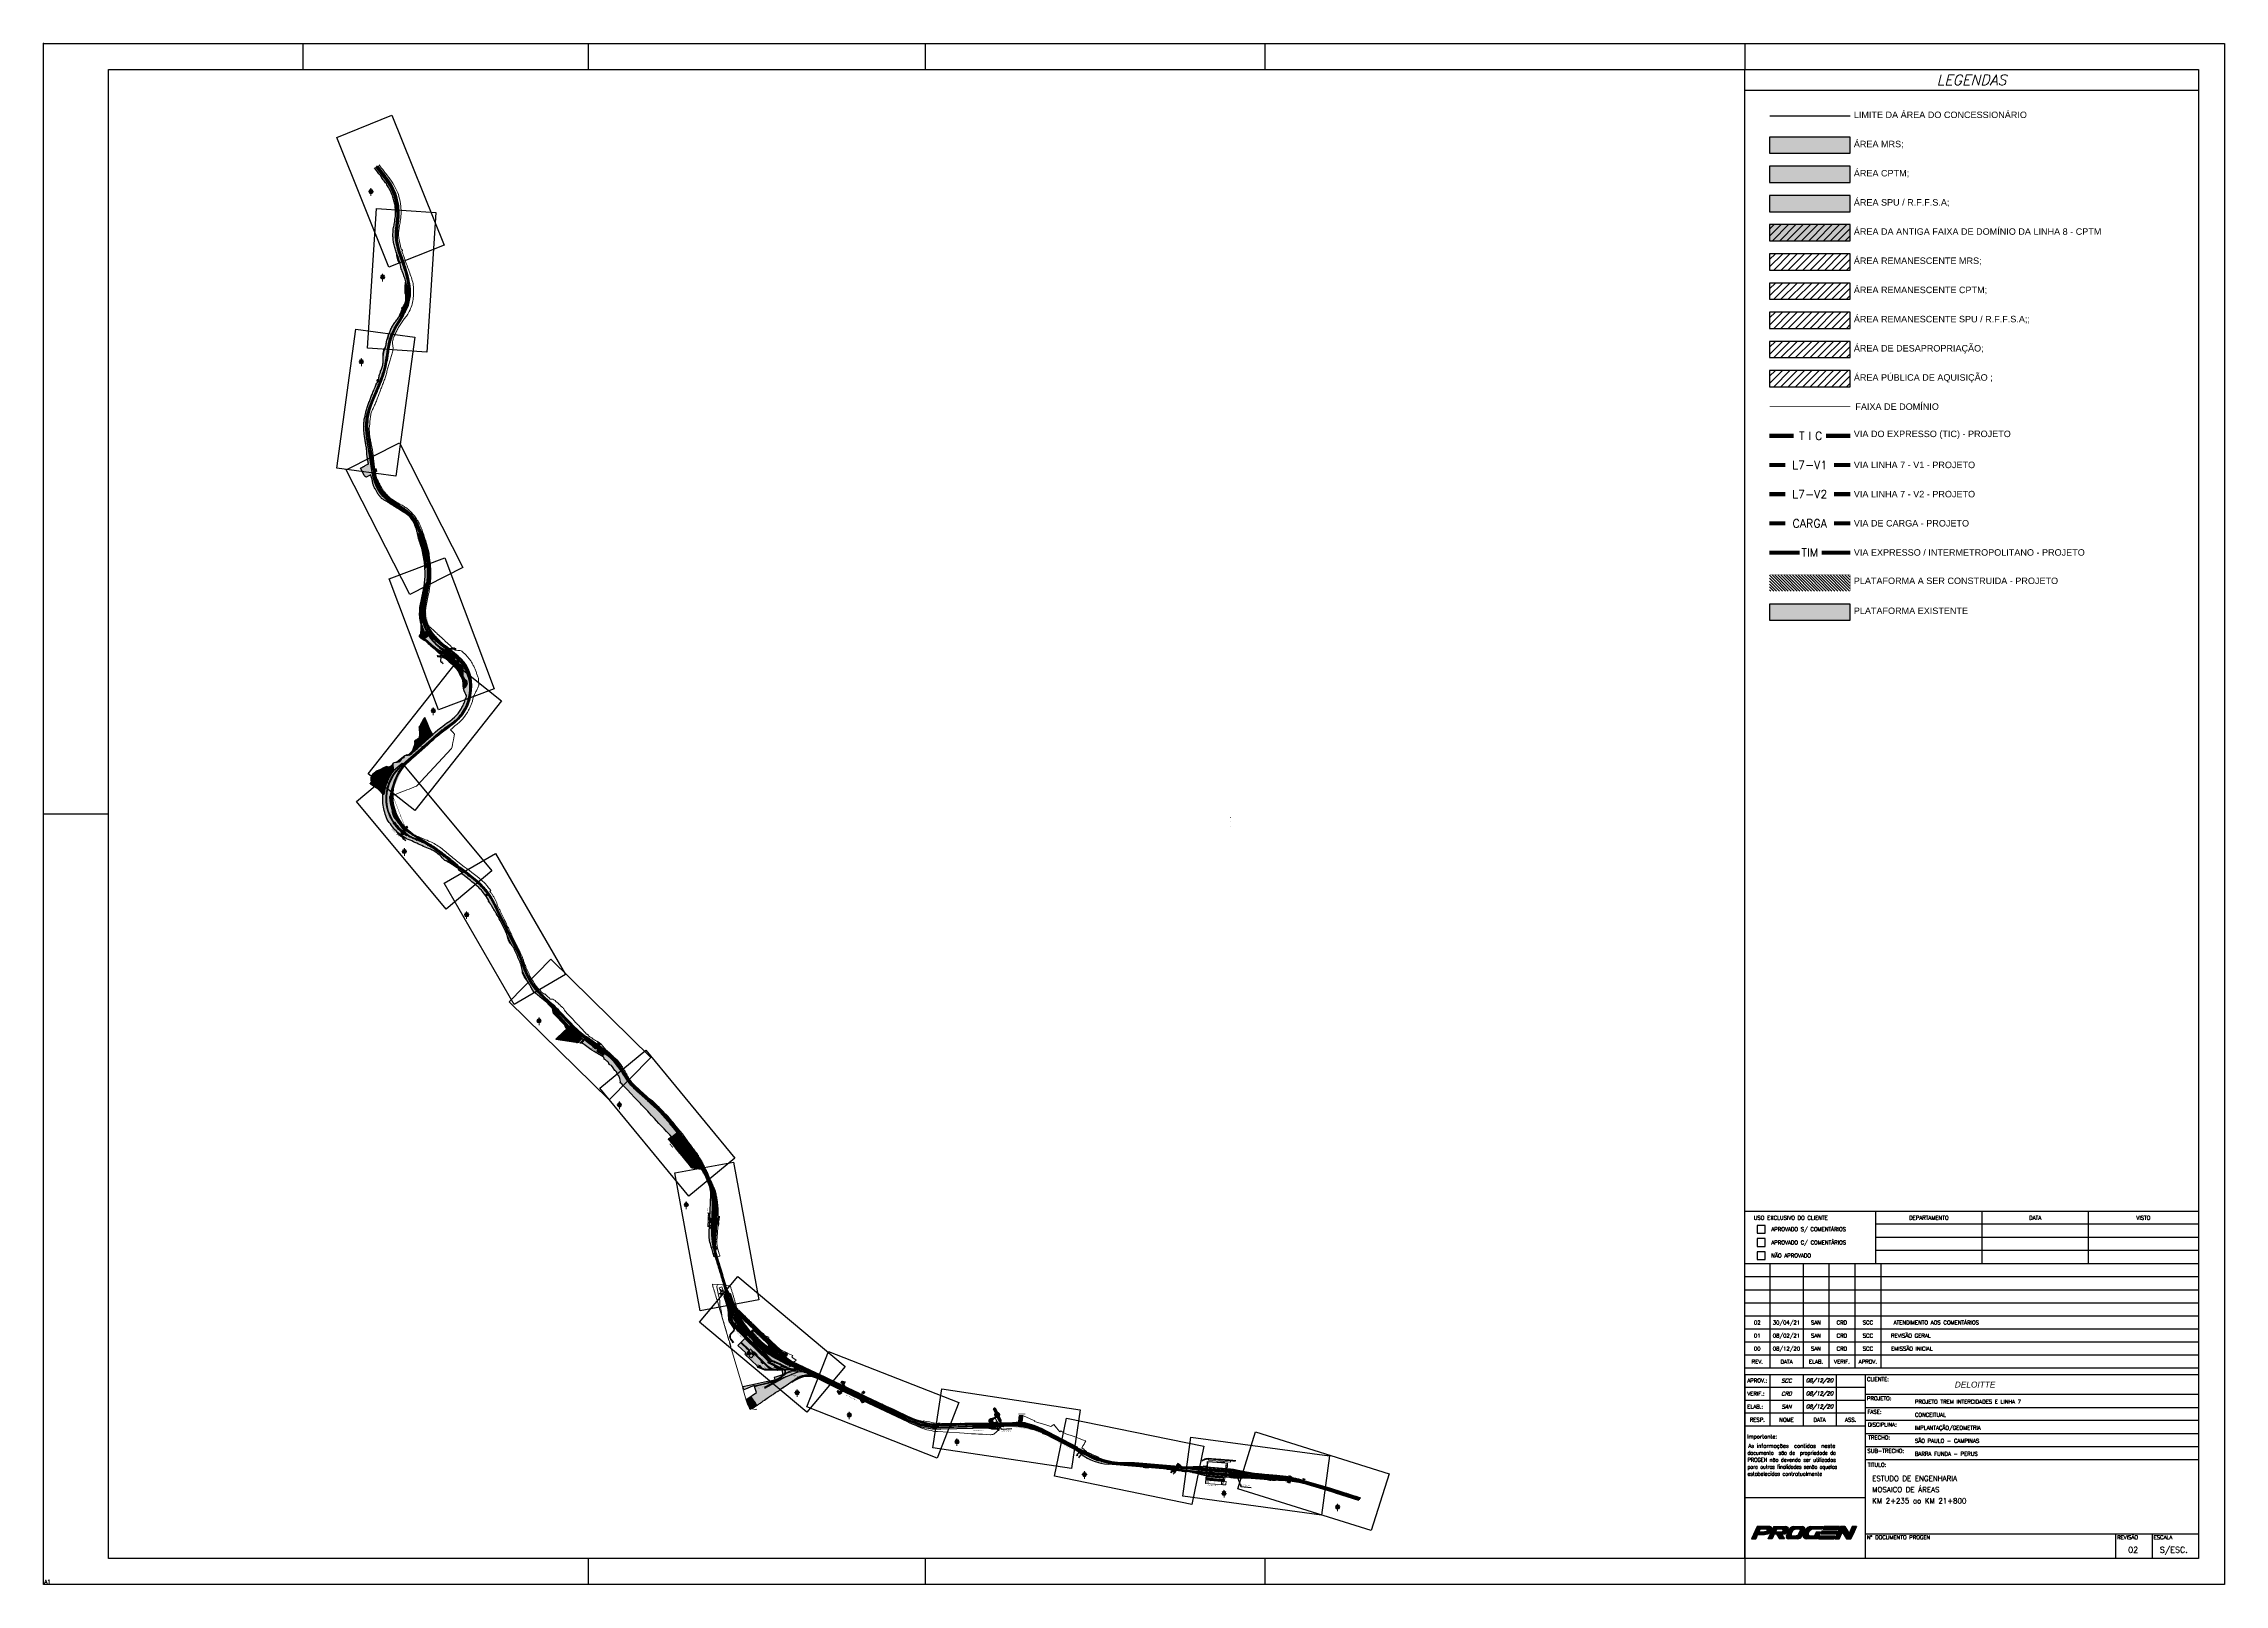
# Paper-space layout 'Layout1' of a CAD drawing. Header units: metres, sheet in millimetres. Extents: x 0 to 841, y 0 to 594.
# The model-space entities are those that its viewports show. They can reach past a viewport. Long polylines and large blocks are cut down to what shows.
import ezdxf
from ezdxf import colors
from ezdxf.entities.mleader import LeaderData, LeaderLine
from ezdxf.enums import TextEntityAlignment as Align
from ezdxf.math import Vec2, Vec3

# ---------------------------------------------------------------- set-up
doc = ezdxf.new("R2010")
doc.units = ezdxf.units.M
for name, pattern in [('ACAD-1A-SEM FOTOS$0$CENTERX2', [101.6, 63.5, -12.7, 12.7, -12.7]), ('ACAD-1A-SEM FOTOS$0$CONTINUO', [0]), ('ACAD-1A-SEM FOTOS$0$DASHDOTX2', [2, 1, -0.5, 0, -0.5]), ('ACAD-1A-SEM FOTOS$0$DASHED', [0.75, 0.5, -0.25]), ('ACAD-1A-SEM FOTOS$0$DASHEDX2', [1.5, 1, -0.5]), ('ACAD-1A-SEM FOTOS$0$GERENTE_P1_RH$0$CONTINUO', [0]), ('ACAD-1A-SEM FOTOS$0$HIDDEN', [0.375, 0.25, -0.125]), ('ACAD-1A-SEM FOTOS$0$LIN0', [0]), ('ACAD-1A-SEM FOTOS$0$TOPOGRAFIA - TR1.A (BARRA FUNDA_PERUS)$0$CONTINUO', [0]), ('DASHDOT', [25.4, 12.7, -6.35, 0, -6.35]), ('DASHED', [0.75, 0.5, -0.25]), ('DASHED2', [0.375, 0.25, -0.125]), ('HIDDENX2', [0.75, 0.5, -0.25]), ('L2$0$CENTER', [50.8, 31.75, -6.35, 6.35, -6.35]), ('L2$0$CONTINUO', [0]), ('L2$0$HIDDENX2', [0.75, 0.5, -0.25]), ('L2$0$LIN0', [0]), ('L2$0$PHANTOM2', [31.75, 15.875, -3.175, 3.175, -3.175, 3.175, -3.175])]:
    doc.linetypes.add(name, pattern=pattern)
for name, color, linetype in [('---TRABALHO', 1, 'Continuous'), ('_EDIFICACOES_PATIO_LAPA', 30, 'Continuous'), ('_LIMITE CONCESS', 30, 'CONC_LINE'), ('ACAD-1A-SEM FOTOS$0$---TRABALHO', 1, 'Continuous'), ('ACAD-1A-SEM FOTOS$0$AMV TIC', 1, 'Continuous'), ('ACAD-1A-SEM FOTOS$0$APOIO', 8, 'Continuous'), ('ACAD-1A-SEM FOTOS$0$C-ROAD-STAN', 11, 'Continuous'), ('ACAD-1A-SEM FOTOS$0$CHAVE', 8, 'Continuous'), ('ACAD-1A-SEM FOTOS$0$F-AMV executar', 30, 'ACAD-1A-SEM FOTOS$0$CENTERX2'), ('ACAD-1A-SEM FOTOS$0$F-HZ-AMV', 3, 'Continuous'), ('ACAD-1A-SEM FOTOS$0$F-VIA 4', 5, 'Continuous'), ('ACAD-1A-SEM FOTOS$0$FOLHA A1 - CPTM', 7, 'ACAD-1A-SEM FOTOS$0$LIN0'), ('ACAD-1A-SEM FOTOS$0$GERENTE_P1_RH$0$U-ROTULOS_V1', 3, 'ACAD-1A-SEM FOTOS$0$GERENTE_P1_RH$0$CONTINUO'), ('ACAD-1A-SEM FOTOS$0$JACARÉ', 7, 'Continuous'), ('ACAD-1A-SEM FOTOS$0$Legenda', 5, 'Continuous'), ('ACAD-1A-SEM FOTOS$0$PILAR', 8, 'Continuous'), ('ACAD-1A-SEM FOTOS$0$PVNI', 8, 'Continuous'), ('ACAD-1A-SEM FOTOS$0$T-CALÇADA', 8, 'ACAD-1A-SEM FOTOS$0$DASHED'), ('ACAD-1A-SEM FOTOS$0$T-GUIA', 8, 'ACAD-1A-SEM FOTOS$0$DASHDOTX2'), ('ACAD-1A-SEM FOTOS$0$T-MURO', 8, 'Continuous'), ('ACAD-1A-SEM FOTOS$0$T-PASSARELA', 8, 'Continuous'), ('ACAD-1A-SEM FOTOS$0$T-PILAR', 8, 'Continuous'), ('ACAD-1A-SEM FOTOS$0$T-PLATAFORMA', 3, 'Continuous'), ('ACAD-1A-SEM FOTOS$0$T-PONTE', 8, 'Continuous'), ('ACAD-1A-SEM FOTOS$0$T-PROJEÇÃO', 252, 'ACAD-1A-SEM FOTOS$0$HIDDEN'), ('ACAD-1A-SEM FOTOS$0$T-SAPATA', 8, 'Continuous'), ('ACAD-1A-SEM FOTOS$0$T-SUPORTE', 8, 'Continuous'), ('ACAD-1A-SEM FOTOS$0$T-TALUDE', 8, 'Continuous'), ('ACAD-1A-SEM FOTOS$0$TOPOGRAFIA - TR1.A (BARRA FUNDA_PERUS)$0$MURETA', 30, 'Continuous'), ('ACAD-1A-SEM FOTOS$0$TOPOGRAFIA - TR1.A (BARRA FUNDA_PERUS)$0$MURO', 30, 'Continuous'), ('ACAD-1A-SEM FOTOS$0$TOPOGRAFIA - TR1.A (BARRA FUNDA_PERUS)$0$PILAR', 45, 'Continuous'), ('ACAD-1A-SEM FOTOS$0$U-ESTACIONAMENTOS', 240, 'Continuous'), ('ACAD-1A-SEM FOTOS$0$U-HZ-AMV', 3, 'Continuous'), ('ACAD-1A-SEM FOTOS$0$U-HZ-TEXTO', 2, 'Continuous'), ('ACAD-1A-SEM FOTOS$0$X-BFU-LAPA', 4, 'Continuous'), ('AMV TIC', 1, 'Continuous'), ('C-ROAD-STAN', 11, 'Continuous'), ('D-FORMATO', 1, 'Continuous'), ('DESAPROPRIAÇÃO', 160, 'Continuous'), ('Dominio-CPTM-Titul', 51, 'Continuous'), ('F-HATCH-CPTM', 51, 'Continuous'), ('F-HATCH-MRS', 91, 'Continuous'), ('F-HATCH-PUBLICA', 240, 'Continuous'), ('F-HATCH-REMAN-CPTM', 50, 'Continuous'), ('F-HATCH-REMAN-MRS', 92, 'Continuous'), ('F-HATCH-REMAN-RFFSA', 15, 'Continuous'), ('F-HATCH-RFFSA', 22, 'Continuous'), ('F-HZ-CONTENÇÃO', 210, 'Continuous'), ('F-HZ-DIM', 3, 'Continuous'), ('F-HZ-EDIFICACÕES EXISTENTE', 1, 'Continuous'), ('F-HZ-FAIXA', 2, 'DASHED'), ('F-HZ-FAIXA DE DOMINIO', 5, 'FENCELINE2'), ('F-HZ-GIROLOCO', 1, 'Continuous'), ('F-HZ-PENTE-ATERRO', 1, 'Continuous'), ('F-HZ-SENTIDO', 255, 'Continuous'), ('F-HZ-SISTEMA_VIARIO', 3, 'Continuous'), ('F-HZ-TRANSTAINER', 8, 'Continuous'), ('f-malha', 252, 'Continuous'), ('L2$0$AR-PROJEÇÃO', 1, 'Continuous'), ('L2$0$Eje_EJE_VIA_1_EJECUT', 5, 'Continuous'), ('L2$0$Eje_EJE_VIA_2_EJECUT', 5, 'Continuous'), ('L2$0$Estacionamiento_EJE_VIA_1_EJECUT_T3_eje', 3, 'Continuous'), ('L2$0$Estacionamiento_EJE_VIA_2_EJECUT_T3_eje', 3, 'Continuous'), ('L2$0$LAMELAS DE 1.20', 4, 'Continuous'), ('L2$0$TG', 251, 'L2$0$LIN0'), ('Legenda', 5, 'Continuous'), ('LOGO_PROGEN', 156, 'Continuous'), ('Marcadores de dobra', 1, 'Continuous'), ('Margem externa', 1, 'Continuous'), ('Margem interna', 5, 'Continuous'), ('Ref Margens externas', 1, 'Continuous'), ('TEXTO', 3, 'Continuous'), ('Texto Secundário', 2, 'Continuous'), ('U-HZ-AMV', 3, 'Continuous'), ('U-HZ-TEXTO-DESAP', 2, 'Continuous'), ('XREF-HATCHES E FX DE DOM$0$F-HATCH-CPTM', 51, 'Continuous'), ('XREF-HATCHES E FX DE DOM$0$F-HATCH-MRS', 91, 'Continuous'), ('XREF-HATCHES E FX DE DOM$0$F-HATCH-RFFSA', 22, 'Continuous'), ('ÁREA BRITADA', 252, 'Continuous')]:
    doc.layers.add(name, color=color, linetype=linetype)
for name, color, linetype, lineweight in [('160_P_SIMP_ASF_TXT', 2, 'Continuous', 18), ('506_TIC_NÍVEL DAS PLATAFORMAS DE EMBARQUE_R00$0$ARQ-COR-VIS', 7, 'Continuous', 9), ('_  ARQ-AUX-001', 1, 'Continuous', 5), ('_AUX-PLATAFORMA EXISTENTE', 252, 'Continuous', 25), ('_AUX-PLATAFORMA NOVA', 3, 'DASHED', 25), ('_AUXILIAR', 7, 'Continuous', 30), ('_FAIXA_DOMINIO-2019-OBSOLETO', 90, 'FENCELINE2', 30), ('_TEXTO DESAP ESTAÇÕES', 50, 'Continuous', 0), ('ACAD-1A-SEM FOTOS$0$--Estudo MRS - Alternativa 1', 2, 'Continuous', 30), ('ACAD-1A-SEM FOTOS$0$3 - CARGA', 170, 'ACAD-1A-SEM FOTOS$0$Xref_Eixos$0$CARGA', 30), ('ACAD-1A-SEM FOTOS$0$_AUX-MUROS', 30, 'Continuous', 0), ('ACAD-1A-SEM FOTOS$0$_AUXILIAR', 7, 'Continuous', 30), ('ACAD-1A-SEM FOTOS$0$ARQ-TLV-VIS', 1, 'Continuous', 5), ('ACAD-1A-SEM FOTOS$0$U-HZ-ACESSO-PATIO', 20, 'ACAD-1A-SEM FOTOS$0$ACESSO_PATIO_LINE', 30), ('ACAD-1A-SEM FOTOS$0$U-HZ-EIXO CARGA', 170, 'ACAD-1A-SEM FOTOS$0$CARGA_LINE', 30), ('ACAD-1A-SEM FOTOS$0$U-HZ-EIXO L7-V1', 240, 'ACAD-1A-SEM FOTOS$0$L7-V1_LINE', 30), ('ACAD-1A-SEM FOTOS$0$U-HZ-EIXO L7-V2', 220, 'ACAD-1A-SEM FOTOS$0$L7-V2_LINE', 30), ('ACAD-1A-SEM FOTOS$0$U-HZ-EIXO L8-V1', 140, 'ACAD-1A-SEM FOTOS$0$L8-V1_LINE', 30), ('ACAD-1A-SEM FOTOS$0$U-HZ-EIXO TIC', 40, 'ACAD-1A-SEM FOTOS$0$TIC_LINE', 30), ('ACAD-1A-SEM FOTOS$0$U-HZ-EIXO TIC AMPLIAÇÃO FUTURA', 254, 'ACAD-1A-SEM FOTOS$0$TIC_LINE', 30), ('ACAD-Trecho Total_Faixa de dominio_2021.04.13$0$U-HZ-FAIXA_DOMÍNIO', 90, 'ACAD-Trecho Total_Faixa de dominio_2021.04.13$0$FENCELINE2', 20), ('ARQ-COR-VIS', 1, 'Continuous', 5), ('ARQ-CXO-PNL-VIS', 253, 'Continuous', 9), ('ARQ-ESC-HTC', 252, 'Continuous', 13), ('ARQ-ESC-VIS', 1, 'Continuous', 13), ('ARQ-GEN', 1, 'Continuous', 5), ('ARQ-PIS-VIS', 1, 'Continuous', 5), ('ARQ-STR-PIL-HTC', 252, 'Continuous', 13), ('ARQ-TLV-VIS', 1, 'Continuous', 5), ('ARQ-TXT', 7, 'Continuous', 9), ('CONSTRUÇÃO - EXISTENTE MANTER', 8, 'Continuous', 18), ('DEMOLIÇÃO - EDIF TOMBADO', 16, 'HIDDENX2', 18), ('F-HZ-BORDO', 5, 'Continuous', 0), ('F-HZ-EIXO', 2, 'DASHDOT', 0), ('F-HZ-EIXO-PARADOR-V1', 90, 'TIC-P_LINE', 30), ('F-HZ-OFFSET-ATERRO', 2, 'Continuous', 0), ('F-HZ-PASSEIO', 2, 'Continuous', 0), ('Jundiai - Layout MRS_v4_2013-mod$0$U-HZ-PASSEIO', 45, 'Continuous', 0), ('Jundiai - Layout MRS_v4_2013-mod$0$U-HZ-VIARIO_LOCAL', 5, 'Continuous', 0), ('L2$0$X3$0$AR-EQUIPAMENTO VISTA', 1, 'Continuous', 9), ('U-HZ-EIXO CARGA', 170, 'CARGA_LINE', 30), ('U-HZ-EIXO L7-V1', 240, 'L7-V1_LINE', 30), ('U-HZ-EIXO L7-V2', 220, 'L7-V2_LINE', 30), ('U-HZ-EIXO LINHA-TESTE', 130, 'TESTE_LINE', 30), ('U-HZ-EIXO PATIO', 200, 'PATIO_LINE', 30), ('U-HZ-EIXO TIC', 40, 'TIC_LINE', 30), ('Viewport', 8, 'Continuous', 9), ('VIÁRIO - NOVO', 2, 'Continuous', 18), ('VNOR', 2, 'Continuous', 9), ('X1$0$ARQ-COR-VIS', 1, 'Continuous', 5), ('X1$0$ARQ-GEN', 1, 'Continuous', 5), ('X1$0$ARQ-PIS-VIS', 1, 'Continuous', 5)]:
    doc.layers.add(name, color=color, linetype=linetype, lineweight=lineweight)
doc.layers.add('_ÁREA REMANESCENTE', color=7, linetype='Continuous', lineweight=25, true_color=0xdb00db)
doc.layers.add('A-VIEWPORTS', color=2, linetype='Continuous', plot=False)
doc.layers.add('LAYERS -AREAS A DEMOLIR', color=4, linetype='Continuous', plot=False)
doc.layers.add('F-HZ-VEGETAÇÃO', color=90, linetype='Continuous', transparency=0.6)
for name, color, linetype, true_color in [('Subestação', 7, 'Continuous', 0xf5f500), ('Texto Subestação', 7, 'Continuous', 0xf0f000), ('ÁREA - CPTM PROPOSTO', 40, 'Continuous', 0xffbf00)]:
    doc.layers.add(name, color=color, linetype=linetype, true_color=true_color)
doc.styles.add('ACAD-1A-SEM FOTOS$0$ARIAL', font='arial.ttf')
doc.styles.add('ACAD-1A-SEM FOTOS$0$ARIAL_NEGRITO', font='ariblk.ttf')
doc.styles.add('ACAD-1A-SEM FOTOS$0$DIM', font='arial.ttf', dxfattribs={"width": 0.8})
doc.styles.add('ACAD-1A-SEM FOTOS$0$Standard', font='arial.ttf')
doc.styles.add('ACAD-1A-SEM FOTOS$0$Xref_Eixos$0$Standard', font='simplex.shx')
doc.styles.add('ARIAL', font='arial.ttf')
doc.styles.add('DIM', font='arial.ttf', dxfattribs={"width": 0.8})
doc.styles.add('Normal', font='arial.ttf')
doc.styles.add('R200', font='simplex.shx', dxfattribs={"height": 5})
doc.styles.add('R80', font='arial.ttf', dxfattribs={"height": 2})
doc.styles.add('Roboto Mono', font='', dxfattribs={"height": 2})
doc.styles.add('ROMANS', font='romans', dxfattribs={"height": 0.2})
doc.styles.get("Standard").update_dxf_attribs({"font": 'arial.ttf'})
doc.styles.add('X1$0$Gill Sans MT Condensed', font='GILC____.TTF', dxfattribs={"height": 1.6})
doc.styles.get('Roboto Mono').set_extended_font_data('Roboto Mono')
doc.linetypes.add('ACAD-1A-SEM FOTOS$0$ACESSO_PATIO_LINE', pattern='A,3.5,-0.25,["ACESSO-PATIO",ACAD-1A-SEM FOTOS$0$Standard,S=0.175,R=0,X=-0.05,Y=-0.1],-0.9', length=4.65)
doc.linetypes.add('ACAD-1A-SEM FOTOS$0$CARGA_LINE', pattern='A,3.5,-0.25,["CARGA",ACAD-1A-SEM FOTOS$0$Standard,S=0.175,R=0,X=-0.05,Y=-0.1],-0.95', length=4.7)
doc.linetypes.add('ACAD-1A-SEM FOTOS$0$L7-V1_LINE', pattern='A,3.5,-0.25,["L7-V1",ACAD-1A-SEM FOTOS$0$Standard,S=0.175,R=0,X=-0.05,Y=-0.1],-0.75', length=4.5)
doc.linetypes.add('ACAD-1A-SEM FOTOS$0$L7-V2_LINE', pattern='A,3.5,-0.25,["L7-V2",ACAD-1A-SEM FOTOS$0$Standard,S=0.175,R=0,X=-0.05,Y=-0.1],-0.75', length=4.5)
doc.linetypes.add('ACAD-1A-SEM FOTOS$0$L8-V1_LINE', pattern='A,3.5,-0.25,["L8-V1",ACAD-1A-SEM FOTOS$0$Standard,S=0.175,R=0,X=-0.05,Y=-0.1],-0.75', length=4.5)
doc.linetypes.add('ACAD-1A-SEM FOTOS$0$TIC_LINE', pattern='A,3.5,-0.25,["TIC",ACAD-1A-SEM FOTOS$0$Standard,S=0.175,R=0,X=-0.05,Y=-0.1],-0.5', length=4.25)
doc.linetypes.add('ACAD-1A-SEM FOTOS$0$Xref_Eixos$0$CARGA', pattern='A,5,-5,5,-5,5,-5,5,-5,5,-5,["CARGA",ACAD-1A-SEM FOTOS$0$Xref_Eixos$0$Standard,S=2.5,R=0,X=-3.5,Y=-1],-10', length=60)
doc.linetypes.add('ACAD-Trecho Total_Faixa de dominio_2021.04.13$0$FENCELINE2', pattern='A,0.25,-0.1,[132,ltypeshp.shx,S=0.1,R=0,X=-0.1,Y=0],-0.1,1', length=1.45)
doc.linetypes.add('CARGA_LINE', pattern='A,3.5,-0.25,["CARGA",Standard,S=0.175,R=0,X=-0.05,Y=-0.1],-0.95', length=4.7)
doc.linetypes.add('CONC_LINE', pattern='A,3.5,-0.25,["CONC",Standard,S=0.175,R=0,X=-0.05,Y=-0.1],-0.75', length=4.5)
doc.linetypes.add('ESTACIONAMENTO_LINE', pattern='A,3.5,-0.25,["ESTAC",Standard,S=0.175,R=0,X=-0.05,Y=-0.1],-0.9', length=4.65)
doc.linetypes.add('FENCELINE2', pattern='A,0.25,-0.1,[132,ltypeshp.shx,S=0.1,R=0,X=-0.1,Y=0],-0.1,1', length=1.45)
doc.linetypes.add('L7-V1_LINE', pattern='A,3.5,-0.25,["L7-V1",Standard,S=0.175,R=0,X=-0.05,Y=-0.1],-0.75', length=4.5)
doc.linetypes.add('L7-V2_LINE', pattern='A,3.5,-0.25,["L7-V2",Standard,S=0.175,R=0,X=-0.05,Y=-0.1],-0.75', length=4.5)
doc.linetypes.add('PATIO_LINE', pattern='A,3.5,-0.25,["PATIO",Standard,S=0.175,R=0,X=-0.05,Y=-0.1],-0.9', length=4.65)
doc.linetypes.add('TESTE_LINE', pattern='A,3.5,-0.25,["LINHA-TESTE",Standard,S=0.175,R=0,X=-0.05,Y=-0.1],-1.7', length=5.45)
doc.linetypes.add('TIC-P_LINE', pattern='A,3.5,-0.25,["TIC-P",Standard,S=0.175,R=0,X=-0.05,Y=-0.1],-0.75', length=4.5)
doc.linetypes.add('TIC_LINE', pattern='A,3.5,-0.25,["TIC",Standard,S=0.175,R=0,X=-0.05,Y=-0.1],-0.5', length=4.25)
doc.dimstyles.new('ACAD-1A-SEM FOTOS$0$U-1_2000', dxfattribs={"dimscale": 2, "dimtxt": 1.5, "dimasz": 0.75, "dimexe": 0.75, "dimexo": 0.75, "dimgap": 0.25, "dimtad": 1, "dimzin": 4, "dimtxsty": 'ACAD-1A-SEM FOTOS$0$DIM', "dimblk": 'ACAD-1A-SEM FOTOS$0$_ArchTick', "dimcen": 0.7, "dimdle": 0.75, "dimclrd": 256, "dimclre": 256, "dimclrt": 256, "dimaunit": 1, "dimadec": 3, "dimazin": 2, "dimtfac": 1, "dimtofl": 0, "dimtmove": 0, "dimatfit": 3, "dimldrblk": 'ACAD-1A-SEM FOTOS$0$_ClosedBlank', "dimfxl": 0, "dimtolj": 1, "dimtzin": 0, "dimlwd": -1, "dimlwe": -1, "dimarcsym": 0})
doc.dimstyles.new('F-HZ-COTAS-1000', dxfattribs={"dimtxt": 2, "dimasz": 1.25, "dimexe": 0, "dimexo": 0.625, "dimgap": 0.775, "dimtad": 2, "dimzin": 1, "dimtxsty": 'R80', "dimblk": 'ARCHTICK', "dimcen": 2.5, "dimclrd": 256, "dimclre": 256, "dimclrt": 256, "dimaunit": 1, "dimadec": 6, "dimazin": 0, "dimtfac": 1, "dimtix": 1, "dimtmove": 2, "dimatfit": 1, "dimfxl": 1, "dimarcsym": 0})
doc.dimstyles.new('U-1_2000', dxfattribs={"dimscale": 2, "dimtxt": 1.5, "dimasz": 0.75, "dimexe": 0.75, "dimexo": 0.75, "dimgap": 0.25, "dimtad": 1, "dimzin": 4, "dimtxsty": 'DIM', "dimblk": 'ARCHTICK', "dimcen": 0.7, "dimdle": 0.75, "dimclrd": 256, "dimclre": 256, "dimclrt": 256, "dimaunit": 1, "dimadec": 3, "dimazin": 2, "dimtfac": 1, "dimtofl": 0, "dimtmove": 0, "dimatfit": 3, "dimldrblk": 'CLOSEDBLANK', "dimfxl": 0, "dimtolj": 1, "dimtzin": 0, "dimlwd": -1, "dimlwe": -1, "dimarcsym": 0})
pattern_1 = [(45, (-1097.481, 13.2736), (-1.403165, 1.403165), [])]
pattern_2 = [(0, (0, 0), (0, 6.985), [5.08, -1.905]), (90, (0, 0), (-6.985, 4e-16), [5.08, -1.905])]
pattern_3 = [(45, (-2451.214, -1120.2736), (-0.336759605, 0.336759605), [])]
pattern_4 = [(45, (-2439.73595, -1122.5844), (-0.336759605, 0.336759605), [])]
pattern_5 = [(45, (-2462.61383, -1126.65643), (-0.336759605, 0.336759605), [])]
pattern_6 = [(50, (-324569.1827, -7398508.4576), (1.82184668996, -0.1593908554), [0.1905, -2.0955]), (355, (-324569.1827, -7398508.4576), (-0.35243421425, 1.9105684524), [0.1524, -1.6764058417]), (100.4514447, (-324569.0309, -7398508.4709), (1.4694124709, 1.75117751912), [0.161900088, -1.780902446]), (46.1842, (-324569.1827, -7398507.9496), (2.7107904089, -0.4204232793), [0.28575, -3.14325]), (96.63555761, (-324568.9568, -7398507.9847), (2.3740413405, 2.474261246), [0.2428502314, -2.6713560816]), (351.18415117, (-324569.1827, -7398507.9496), (2.3740413406, 2.4742612459), [0.2285996707, -2.5145973192]), (21, (-324568.9287, -7398508.0766), (1.5161439127, -1.02265198187), [0.1905, -2.0955]), (326, (-324568.9287, -7398508.0766), (0.6180202835, 1.8418796612), [0.1524, -1.6764]), (71.451445, (-324568.8023, -7398508.1618), (2.1341641928, 0.81922768886), [0.161900088, -1.780899376]), (37.5, (-324569.1827, -7398508.4576), (0.030886032506, 0.84555038873), [0, -1.65608, 0, -1.7018, 0, -1.68275]), (7.5, (-324569.1827, -7398508.4576), (0.6681966251, 1.00180574818), [0, -0.97028, 0, -1.61798, 0, -0.64135]), (327.5, (-324569.7491, -7398508.4576), (1.35590595167, -0.057287439927), [0, -0.635, 0, -1.9812, 0, -2.6289]), (317.5, (-324570.0031, -7398508.4576), (1.48129181386, 0.25426491033), [0, -0.8255, 0, -1.31572, 0, -1.8669])]

# ---------------------------------------------------------------- blocks, each defined once
blk = doc.blocks.new('*U2')
at = {"layer": 'LOGO_PROGEN', "linetype": 'Continuous'}
for p, q in [((10.23, 11.12), (9.45, 9.41)), ((10.52, 11.75), (10.23, 11.12)), ((10.68, 12.11), (10.52, 11.75)), ((11.12, 13.07), (10.68, 12.11)), ((11.79, 11.12), (11.02, 9.41)), ((11.19, 13.23), (11.12, 13.07)), ((11.48, 13.85), (11.19, 13.23)), ((11.59, 14.11), (11.48, 13.85)), ((12.74, 13.07), (12.3, 12.11)), ((12.82, 11.12), (13.86, 9.41)), ((14.53, 11.12), (15.67, 9.41)), ((14.79, 13.07), (15.13, 12.93)), ((15.13, 12.25), (14.79, 12.11)), ((16.55, 11.75), (15.05, 11.12)), ((15.13, 12.93), (15.27, 12.59)), ((15.27, 12.59), (15.13, 12.25)), ((16.25, 14.11), (16.89, 13.85)), ((16.7, 12.11), (16.55, 11.75)), ((16.76, 12.25), (16.7, 12.11)), ((16.91, 12.59), (16.76, 12.25)), ((16.89, 13.85), (17.2, 13.23)), ((17.06, 12.93), (16.91, 12.59)), ((17.13, 13.07), (17.06, 12.93)), ((17.2, 13.23), (17.13, 13.07))]:
    blk.add_line(p, q, dxfattribs=at)
for points in [[(10.23, 11.12), (9.45, 9.41), (11.02, 9.41)], [(10.52, 11.75), (10.23, 11.12), (15.05, 11.12)], [(10.68, 12.11), (10.52, 11.75), (16.55, 11.75)], [(11.12, 13.07), (10.68, 12.11), (12.3, 12.11)], [(11.19, 13.23), (11.12, 13.07), (17.13, 13.07)], [(11.48, 13.85), (11.19, 13.23), (17.2, 13.23)], [(11.59, 14.11), (11.48, 13.85), (16.89, 13.85)], [(12.82, 11.12), (13.86, 9.41), (15.67, 9.41)], [(14.79, 13.07), (15.13, 12.93), (17.06, 12.93)], [(15.13, 12.25), (14.79, 12.11), (16.7, 12.11)], [(15.13, 12.93), (15.27, 12.59), (16.91, 12.59)], [(15.27, 12.59), (15.13, 12.25), (16.76, 12.25)]]:
    blk.add_solid(points, dxfattribs=at)
at = {"layer": 'LOGO_PROGEN', "linetype": 'Continuous', "extrusion": (0, 0, -1)}
for points in [[(-10.23, 11.12), (-11.79, 11.12), (-11.02, 9.41)], [(-10.52, 11.75), (-16.55, 11.75), (-15.05, 11.12)], [(-10.68, 12.11), (-16.7, 12.11), (-16.55, 11.75)], [(-11.12, 13.07), (-12.74, 13.07), (-12.3, 12.11)], [(-11.19, 13.23), (-17.2, 13.23), (-17.13, 13.07)], [(-11.48, 13.85), (-16.89, 13.85), (-17.2, 13.23)], [(-11.59, 14.11), (-16.25, 14.11), (-16.89, 13.85)], [(-12.82, 11.12), (-14.53, 11.12), (-15.67, 9.41)], [(-14.79, 13.07), (-17.13, 13.07), (-17.06, 12.93)], [(-15.13, 12.93), (-17.06, 12.93), (-16.91, 12.59)], [(-15.13, 12.25), (-16.76, 12.25), (-16.7, 12.11)], [(-15.27, 12.59), (-16.91, 12.59), (-16.76, 12.25)]]:
    blk.add_solid(points, dxfattribs=at)
blk = doc.blocks.new('*U3')
at = {"color": 142, "linetype": 'Continuous'}
for p, q in [((30.98, 14.11), (30.51, 13.1)), ((36.94, 14.11), (36.48, 13.1))]:
    blk.add_line(p, q, dxfattribs=at)
blk.add_solid([(30.98, 14.11), (30.51, 13.1), (36.48, 13.1)], dxfattribs=at)
at = {"color": 142, "linetype": 'Continuous', "extrusion": (0, 0, -1)}
blk.add_solid([(-30.98, 14.11), (-36.94, 14.11), (-36.48, 13.1)], dxfattribs=at)
blk = doc.blocks.new('*U4')
at = {"color": 142, "linetype": 'Continuous'}
for p, q in [((29.28, 10.45), (28.8, 9.41)), ((30.13, 12.29), (29.67, 11.28)), ((35.25, 10.45), (34.77, 9.41)), ((36.1, 12.29), (35.63, 11.28))]:
    blk.add_line(p, q, dxfattribs=at)
for points in [[(29.28, 10.45), (28.8, 9.41), (34.77, 9.41)], [(30.13, 12.29), (29.67, 11.28), (35.63, 11.28)]]:
    blk.add_solid(points, dxfattribs=at)
at = {"color": 142, "linetype": 'Continuous', "extrusion": (0, 0, -1)}
for points in [[(-29.28, 10.45), (-35.25, 10.45), (-34.77, 9.41)], [(-30.13, 12.29), (-36.1, 12.29), (-35.63, 11.28)]]:
    blk.add_solid(points, dxfattribs=at)
blk = doc.blocks.new('*U5')
at = {"layer": 'LOGO_PROGEN', "linetype": 'Continuous'}
for p, q in [((36.13, 11.46), (35.17, 9.41)), ((36.42, 12.09), (36.13, 11.46)), ((37.35, 14.11), (36.42, 12.09)), ((37.7, 11.46), (36.77, 9.41)), ((38.38, 11.46), (39.69, 9.41)), ((38.99, 14.11), (40.25, 12.09)), ((41.86, 14.11), (40.93, 12.09)), ((42.28, 11.46), (41.35, 9.41)), ((42.56, 12.09), (42.28, 11.46)), ((43.47, 14.11), (42.56, 12.09))]:
    blk.add_line(p, q, dxfattribs=at)
for points in [[(36.13, 11.46), (35.17, 9.41), (36.77, 9.41)], [(36.42, 12.09), (36.13, 11.46), (37.7, 11.46)], [(37.35, 14.11), (36.42, 12.09), (40.25, 12.09)], [(37.99, 12.09), (38.38, 11.46), (40.65, 11.46)], [(38.38, 11.46), (39.69, 9.41), (41.35, 9.41)], [(40.93, 12.09), (40.65, 11.46), (42.28, 11.46)], [(41.86, 14.11), (40.93, 12.09), (42.56, 12.09)]]:
    blk.add_solid(points, dxfattribs=at)
at = {"layer": 'LOGO_PROGEN', "linetype": 'Continuous', "extrusion": (0, 0, -1)}
for points in [[(-36.13, 11.46), (-37.7, 11.46), (-36.77, 9.41)], [(-36.42, 12.09), (-37.99, 12.09), (-37.7, 11.46)], [(-37.35, 14.11), (-38.99, 14.11), (-40.25, 12.09)], [(-37.99, 12.09), (-40.25, 12.09), (-40.65, 11.46)], [(-38.38, 11.46), (-42.28, 11.46), (-41.35, 9.41)], [(-40.93, 12.09), (-42.56, 12.09), (-42.28, 11.46)], [(-41.86, 14.11), (-43.47, 14.11), (-42.56, 12.09)]]:
    blk.add_solid(points, dxfattribs=at)
blk = doc.blocks.new('*U6')
at = {"layer": 'LOGO_PROGEN', "linetype": 'Continuous'}
for p, q in [((22.98, 10.51), (22.96, 10.27)), ((22.96, 10.27), (23.37, 9.65)), ((23.01, 10.82), (22.98, 10.51)), ((23.02, 11.01), (23.01, 10.82)), ((23.24, 11.49), (23.02, 11.01)), ((23.37, 11.77), (23.24, 11.49)), ((23.77, 12.62), (23.37, 11.77)), ((23.37, 9.65), (24.07, 9.41)), ((23.89, 12.89), (23.77, 12.62)), ((24.03, 13.05), (23.89, 12.89)), ((24.6, 13.73), (24.03, 13.05)), ((24.03, 13.05), (24.03, 13.05)), ((25.62, 14.11), (24.6, 13.73)), ((24.89, 11.77), (24.82, 11.49)), ((24.82, 11.49), (24.9, 11.01)), ((25.46, 12.62), (24.89, 11.77)), ((24.9, 11.01), (24.93, 10.82)), ((24.93, 10.82), (25.53, 10.51)), ((26.05, 12.89), (25.46, 12.62)), ((26.39, 13.05), (26.05, 12.89)), ((30.08, 13.05), (26.39, 13.05)), ((28, 12.03), (27.31, 10.51)), ((28.5, 9.65), (28.39, 9.41)), ((28.79, 10.27), (28.5, 9.65)), ((28.9, 10.51), (28.79, 10.27)), ((29.61, 12.03), (28.9, 10.51)), ((30.39, 13.73), (30.08, 13.05)), ((30.57, 14.11), (30.39, 13.73))]:
    blk.add_line(p, q, dxfattribs=at)
for points in [[(22.98, 10.51), (22.96, 10.27), (28.79, 10.27)], [(22.96, 10.27), (23.37, 9.65), (28.5, 9.65)], [(23.01, 10.82), (22.98, 10.51), (25.53, 10.51)], [(23.02, 11.01), (23.01, 10.82), (24.93, 10.82)], [(23.24, 11.49), (23.02, 11.01), (24.9, 11.01)], [(23.37, 11.77), (23.24, 11.49), (24.82, 11.49)], [(23.77, 12.62), (23.37, 11.77), (24.89, 11.77)], [(23.37, 9.65), (24.07, 9.41), (28.39, 9.41)], [(23.89, 12.89), (23.77, 12.62), (25.46, 12.62)], [(24.03, 13.05), (23.89, 12.89), (26.05, 12.89)], [(24.6, 13.73), (24.03, 13.05), (30.08, 13.05)], [(24.03, 13.05), (24.03, 13.05), (26.39, 13.05)], [(25.62, 14.11), (24.6, 13.73), (30.39, 13.73)], [(28, 12.03), (27.31, 10.51), (28.9, 10.51)]]:
    blk.add_solid(points, dxfattribs=at)
at = {"layer": 'LOGO_PROGEN', "linetype": 'Continuous', "extrusion": (0, 0, -1)}
for points in [[(-22.96, 10.27), (-28.79, 10.27), (-28.5, 9.65)], [(-22.98, 10.51), (-28.9, 10.51), (-28.79, 10.27)], [(-23.01, 10.82), (-24.93, 10.82), (-25.53, 10.51)], [(-23.02, 11.01), (-24.9, 11.01), (-24.93, 10.82)], [(-23.24, 11.49), (-24.82, 11.49), (-24.9, 11.01)], [(-23.37, 11.77), (-24.89, 11.77), (-24.82, 11.49)], [(-23.37, 9.65), (-28.5, 9.65), (-28.39, 9.41)], [(-23.77, 12.62), (-25.46, 12.62), (-24.89, 11.77)], [(-23.89, 12.89), (-26.05, 12.89), (-25.46, 12.62)], [(-24.03, 13.05), (-30.08, 13.05), (-26.39, 13.05)], [(-24.03, 13.05), (-26.39, 13.05), (-26.05, 12.89)], [(-24.6, 13.73), (-30.39, 13.73), (-30.08, 13.05)], [(-25.62, 14.11), (-30.57, 14.11), (-30.39, 13.73)], [(-28, 12.03), (-29.61, 12.03), (-28.9, 10.51)]]:
    blk.add_solid(points, dxfattribs=at)
blk = doc.blocks.new('*U7')
at = {"layer": 'LOGO_PROGEN', "linetype": 'Continuous'}
for p, q in [((16.51, 10.47), (16.45, 9.96)), ((16.45, 9.96), (16.63, 9.69)), ((16.52, 10.48), (16.51, 10.47)), ((16.67, 10.8), (16.52, 10.48)), ((16.63, 9.69), (16.74, 9.53)), ((16.9, 11.31), (16.67, 10.8)), ((16.74, 9.53), (17.24, 9.41)), ((17.49, 12.56), (16.9, 11.31)), ((17.66, 12.94), (17.49, 12.56)), ((17.72, 13.07), (17.66, 12.94)), ((17.84, 13.33), (17.72, 13.07)), ((17.89, 13.45), (17.84, 13.33)), ((18.4, 13.9), (17.89, 13.45)), ((18.93, 12.56), (18.32, 11.31)), ((18.32, 11.31), (18.32, 10.8)), ((18.32, 10.8), (18.71, 10.48)), ((18.41, 13.9), (18.4, 13.9)), ((19.07, 14.11), (18.41, 13.9)), ((19.38, 12.94), (18.93, 12.56)), ((19.95, 13.07), (19.38, 12.94)), ((20.19, 10.48), (20.18, 10.48)), ((20.78, 10.66), (20.19, 10.48)), ((21.18, 11.13), (20.78, 10.66)), ((21.21, 9.53), (20.78, 9.41)), ((21.79, 12.46), (21.18, 11.13)), ((21.75, 9.69), (21.21, 9.53)), ((21.45, 13.07), (21.78, 12.85)), ((21.96, 9.96), (21.75, 9.69)), ((21.78, 12.85), (21.79, 12.69)), ((21.79, 12.69), (21.79, 12.46)), ((22.36, 10.47), (21.96, 9.96)), ((22.37, 10.48), (22.36, 10.47)), ((22.45, 10.66), (22.37, 10.48)), ((22.37, 10.48), (22.37, 10.48)), ((22.67, 11.13), (22.45, 10.66)), ((22.57, 14.11), (23.18, 13.9)), ((23.28, 12.46), (22.67, 11.13)), ((23.18, 13.9), (23.19, 13.9)), ((23.19, 13.9), (23.46, 13.45)), ((23.39, 12.69), (23.28, 12.46)), ((23.42, 12.85), (23.39, 12.69)), ((23.47, 13.07), (23.42, 12.85)), ((23.46, 13.45), (23.52, 13.33)), ((23.52, 13.33), (23.47, 13.07))]:
    blk.add_line(p, q, dxfattribs=at)
for points in [[(16.51, 10.47), (16.45, 9.96), (21.96, 9.96)], [(16.45, 9.96), (16.63, 9.69), (21.75, 9.69)], [(16.52, 10.48), (16.51, 10.47), (22.36, 10.47)], [(16.67, 10.8), (16.52, 10.48), (18.71, 10.48)], [(16.63, 9.69), (16.74, 9.53), (21.21, 9.53)], [(16.9, 11.31), (16.67, 10.8), (18.32, 10.8)], [(16.74, 9.53), (17.24, 9.41), (20.78, 9.41)], [(17.49, 12.56), (16.9, 11.31), (18.32, 11.31)], [(17.66, 12.94), (17.49, 12.56), (18.93, 12.56)], [(17.72, 13.07), (17.66, 12.94), (19.38, 12.94)], [(17.84, 13.33), (17.72, 13.07), (23.47, 13.07)], [(17.89, 13.45), (17.84, 13.33), (23.52, 13.33)], [(18.4, 13.9), (17.89, 13.45), (23.46, 13.45)], [(18.41, 13.9), (18.4, 13.9), (23.19, 13.9)], [(19.07, 14.11), (18.41, 13.9), (23.18, 13.9)], [(20.19, 10.48), (20.18, 10.48), (22.37, 10.48)], [(20.78, 10.66), (20.19, 10.48), (22.37, 10.48)], [(21.18, 11.13), (20.78, 10.66), (22.45, 10.66)], [(21.79, 12.46), (21.18, 11.13), (22.67, 11.13)], [(21.45, 13.07), (21.78, 12.85), (23.42, 12.85)], [(21.78, 12.85), (21.79, 12.69), (23.39, 12.69)], [(21.79, 12.69), (21.79, 12.46), (23.28, 12.46)]]:
    blk.add_solid(points, dxfattribs=at)
at = {"layer": 'LOGO_PROGEN', "linetype": 'Continuous', "extrusion": (0, 0, -1)}
for points in [[(-16.45, 9.96), (-21.96, 9.96), (-21.75, 9.69)], [(-16.51, 10.47), (-22.36, 10.47), (-21.96, 9.96)], [(-16.52, 10.48), (-22.37, 10.48), (-22.36, 10.47)], [(-16.63, 9.69), (-21.75, 9.69), (-21.21, 9.53)], [(-16.67, 10.8), (-18.32, 10.8), (-18.71, 10.48)], [(-16.74, 9.53), (-21.21, 9.53), (-20.78, 9.41)], [(-16.9, 11.31), (-18.32, 11.31), (-18.32, 10.8)], [(-17.49, 12.56), (-18.93, 12.56), (-18.32, 11.31)], [(-17.66, 12.94), (-19.38, 12.94), (-18.93, 12.56)], [(-17.72, 13.07), (-19.95, 13.07), (-19.38, 12.94)], [(-17.84, 13.33), (-23.52, 13.33), (-23.47, 13.07)], [(-17.89, 13.45), (-23.46, 13.45), (-23.52, 13.33)], [(-18.4, 13.9), (-23.19, 13.9), (-23.46, 13.45)], [(-18.41, 13.9), (-23.18, 13.9), (-23.19, 13.9)], [(-19.07, 14.11), (-22.57, 14.11), (-23.18, 13.9)], [(-20.19, 10.48), (-22.37, 10.48), (-22.37, 10.48)], [(-20.78, 10.66), (-22.45, 10.66), (-22.37, 10.48)], [(-21.18, 11.13), (-22.67, 11.13), (-22.45, 10.66)], [(-21.45, 13.07), (-23.47, 13.07), (-23.42, 12.85)], [(-21.78, 12.85), (-23.42, 12.85), (-23.39, 12.69)], [(-21.79, 12.69), (-23.39, 12.69), (-23.28, 12.46)], [(-21.79, 12.46), (-23.28, 12.46), (-22.67, 11.13)]]:
    blk.add_solid(points, dxfattribs=at)
blk = doc.blocks.new('*U8')
at = {"layer": 'LOGO_PROGEN', "linetype": 'Continuous'}
for p, q in [((3.8, 11.08), (3.03, 9.41)), ((3.92, 11.33), (3.8, 11.08)), ((4.27, 12.1), (3.92, 11.33)), ((4.74, 13.1), (4.27, 12.1)), ((5.37, 11.08), (4.62, 9.41)), ((4.93, 13.51), (4.74, 13.1)), ((5.12, 13.94), (4.93, 13.51)), ((5.2, 14.11), (5.12, 13.94)), ((6.37, 13.1), (5.87, 12.1)), ((9.26, 11.33), (8.01, 11.08)), ((8.13, 12.12), (8.03, 12.1)), ((8.61, 12.23), (8.13, 12.12)), ((9.09, 12.6), (8.61, 12.23)), ((8.84, 13.1), (9.04, 13.03)), ((9.04, 13.03), (9.05, 13.03)), ((9.05, 13.03), (9.16, 12.82)), ((9.16, 12.82), (9.09, 12.6)), ((10.23, 12.1), (9.26, 11.33)), ((10.06, 14.11), (10.52, 13.94)), ((10.26, 12.12), (10.23, 12.1)), ((10.31, 12.23), (10.26, 12.12)), ((10.49, 12.6), (10.31, 12.23)), ((10.59, 12.82), (10.49, 12.6)), ((10.52, 13.94), (10.77, 13.51)), ((10.68, 13.03), (10.59, 12.82)), ((10.7, 13.1), (10.68, 13.03)), ((10.68, 13.03), (10.68, 13.03)), ((10.77, 13.51), (10.7, 13.1))]:
    blk.add_line(p, q, dxfattribs=at)
for points in [[(3.8, 11.08), (3.03, 9.41), (4.62, 9.41)], [(3.92, 11.33), (3.8, 11.08), (8.01, 11.08)], [(4.27, 12.1), (3.92, 11.33), (9.26, 11.33)], [(4.74, 13.1), (4.27, 12.1), (5.87, 12.1)], [(4.93, 13.51), (4.74, 13.1), (10.7, 13.1)], [(5.12, 13.94), (4.93, 13.51), (10.77, 13.51)], [(5.2, 14.11), (5.12, 13.94), (10.52, 13.94)], [(8.13, 12.12), (8.03, 12.1), (10.23, 12.1)], [(8.61, 12.23), (8.13, 12.12), (10.26, 12.12)], [(9.09, 12.6), (8.61, 12.23), (10.31, 12.23)], [(8.84, 13.1), (9.04, 13.03), (10.68, 13.03)], [(9.04, 13.03), (9.05, 13.03), (10.68, 13.03)], [(9.05, 13.03), (9.16, 12.82), (10.59, 12.82)], [(9.16, 12.82), (9.09, 12.6), (10.49, 12.6)]]:
    blk.add_solid(points, dxfattribs=at)
at = {"layer": 'LOGO_PROGEN', "linetype": 'Continuous', "extrusion": (0, 0, -1)}
for points in [[(-3.8, 11.08), (-5.37, 11.08), (-4.62, 9.41)], [(-3.92, 11.33), (-9.26, 11.33), (-8.01, 11.08)], [(-4.27, 12.1), (-10.23, 12.1), (-9.26, 11.33)], [(-4.74, 13.1), (-6.37, 13.1), (-5.87, 12.1)], [(-4.93, 13.51), (-10.77, 13.51), (-10.7, 13.1)], [(-5.12, 13.94), (-10.52, 13.94), (-10.77, 13.51)], [(-5.2, 14.11), (-10.06, 14.11), (-10.52, 13.94)], [(-8.13, 12.12), (-10.26, 12.12), (-10.23, 12.1)], [(-8.61, 12.23), (-10.31, 12.23), (-10.26, 12.12)], [(-8.84, 13.1), (-10.7, 13.1), (-10.68, 13.03)], [(-9.04, 13.03), (-10.68, 13.03), (-10.68, 13.03)], [(-9.05, 13.03), (-10.68, 13.03), (-10.59, 12.82)], [(-9.09, 12.6), (-10.49, 12.6), (-10.31, 12.23)], [(-9.16, 12.82), (-10.59, 12.82), (-10.49, 12.6)]]:
    blk.add_solid(points, dxfattribs=at)
blk = doc.blocks.new('NOVO_LOGO_PROGEN')
at = {"color": 142}
for points in [[(29.28, 10.45), (28.8, 9.41), (34.77, 9.41), (35.25, 10.45), (29.28, 10.45)], [(30.13, 12.29), (29.67, 11.28), (35.63, 11.28), (36.1, 12.29), (30.13, 12.29)], [(30.98, 14.11), (30.51, 13.1), (36.48, 13.1), (36.94, 14.11), (30.98, 14.11)]]:
    blk.add_lwpolyline(points, close=True, dxfattribs=at)
at = {"layer": 'LOGO_PROGEN'}
for p, q in [((9.45, 9.41), (11.59, 14.11)), ((11.02, 9.41), (9.45, 9.41)), ((11.79, 11.12), (11.02, 9.41)), ((11.59, 14.11), (16.25, 14.11)), ((12.82, 11.12), (11.79, 11.12)), ((13.86, 9.41), (12.82, 11.12)), ((15.67, 9.41), (13.86, 9.41)), ((15.05, 11.12), (14.53, 11.12)), ((14.53, 11.12), (15.67, 9.41)), ((16.51, 10.47), (17.89, 13.45)), ((20.78, 9.41), (17.24, 9.41)), ((19.07, 14.11), (22.57, 14.11)), ((23.39, 12.69), (22.37, 10.48)), ((24.89, 11.77), (24.82, 11.49))]:
    blk.add_line(p, q, dxfattribs=at)
for points in [[(10.68, 13.03, 0.577661), (10.06, 14.11), (5.2, 14.11), (3.03, 9.41), (4.62, 9.41), (5.37, 11.08), (8.01, 11.08, 0.238769), (10.26, 12.12)], [(6.37, 13.1), (5.87, 12.1), (8.03, 12.1, 0.224102), (9.09, 12.6, 0.616344), (8.87, 13.1), (6.37, 13.1)], [(12.74, 13.07), (12.3, 12.11), (14.79, 12.11, 1), (14.79, 13.07), (12.74, 13.07)]]:
    blk.add_lwpolyline(points, format="xyb", close=True, dxfattribs=at)
for points in [[(18.93, 12.56), (18.32, 11.31, 0.479008), (18.71, 10.48), (20.18, 10.48, 0.295146), (21.18, 11.13), (21.79, 12.46, 0.508319), (21.45, 13.07), (19.95, 13.07, 0.235925), (18.93, 12.56, 1.403299)], [(23.04, 11.05, 0.554169), (24.07, 9.41)], [(23.02, 11.01), (23.89, 12.89, -0.262138), (25.62, 14.11), (30.57, 14.11), (30.08, 13.05), (26.39, 13.05, 0.281062), (24.89, 11.77)], [(24.82, 11.49, 0.510846), (25.53, 10.51), (27.31, 10.51), (28, 12.03), (29.61, 12.03), (28.39, 9.41), (24.05, 9.41)]]:
    blk.add_lwpolyline(points, format="xyb", dxfattribs=at)
blk.add_lwpolyline([(37.35, 14.11), (35.17, 9.41), (36.77, 9.41), (37.99, 12.09), (39.69, 9.41), (41.35, 9.41), (43.47, 14.11), (41.86, 14.11), (40.65, 11.46), (38.99, 14.11), (37.35, 14.11)], close=True, dxfattribs=at)
for centre, radius, start, end in [((15.02, 13.3), 2.17, 270.59549, 358.36551), ((16.24, 13.15), 0.96, 5.24816, 89.25431), ((17.15, 10.12), 0.723, 151.60803, 276.70999), ((19.2, 12.51), 1.6, 94.5731, 144.1733), ((20.82, 11.06), 1.65, 268.60885, 339.66253), ((22.61, 13.18), 0.924, 327.55303, 92.40411)]:
    blk.add_arc(centre, radius, start, end, dxfattribs=at)
at = {"color": 142, "linetype": 'Continuous'}
for name in ['*U4', '*U3']:
    blk.add_blockref(name, (0, 0), dxfattribs=at)
at = {"layer": 'LOGO_PROGEN', "linetype": 'Continuous'}
for name in ['*U8', '*U2', '*U7', '*U6', '*U5']:
    blk.add_blockref(name, (0, 0), dxfattribs=at)
blk = doc.blocks.new('CARIMBO')
at = {"layer": '_AUX-PLATAFORMA EXISTENTE', "lineweight": 25, "ltscale": 0.5, "true_color": 0xa1a1a1}
h = blk.add_hatch(color=253, dxfattribs=at)
h.dxf.hatch_style = 1
h.paths.add_polyline_path([(-134.29, 361.71), (-134.29, 367.96), (-165.36, 367.96), (-165.36, 361.71)])
at = {"layer": '_AUX-PLATAFORMA NOVA'}
h = blk.add_hatch(dxfattribs=at)
h.set_pattern_fill('ANSI31', color=90, scale=0.25, angle=90)
h.set_pattern_definition([(135, (-1276.7964, 221.0919), (-0.561266, -0.561266), [])])
h.paths.add_polyline_path([(-134.29, 372.96), (-134.29, 379.21), (-165.36, 379.21), (-165.36, 372.96)])
at = {"layer": 'DESAPROPRIAÇÃO'}
h = blk.add_hatch(dxfattribs=at)
h.set_pattern_fill('ANSI31', color=256, scale=0.625)
h.set_pattern_definition([(45, (-1097.481, -9.2264), (-1.403165, 1.403165), [])])
h.paths.add_polyline_path([(-134.29, 462.96), (-134.29, 469.21), (-165.36, 469.21), (-165.36, 462.96)])
at = {"layer": 'F-HATCH-PUBLICA'}
h = blk.add_hatch(dxfattribs=at)
h.set_pattern_fill('ANSI31', color=256, scale=0.625)
h.set_pattern_definition([(45, (-1097.481, -20.4764), (-1.403165, 1.403165), [])])
h.paths.add_polyline_path([(-134.29, 451.71), (-134.29, 457.96), (-165.36, 457.96), (-165.36, 451.71)])
at = {"layer": 'F-HATCH-REMAN-CPTM'}
h = blk.add_hatch(dxfattribs=at)
h.set_pattern_fill('ANSI31', color=256, scale=0.625)
h.set_pattern_definition(pattern_1)
h.paths.add_polyline_path([(-134.29, 485.46), (-134.29, 491.71), (-165.36, 491.71), (-165.36, 485.46)])
at = {"layer": 'F-HATCH-REMAN-MRS', "true_color": 0x93278f}
h = blk.add_hatch(dxfattribs=at)
h.set_pattern_fill('ANSI31', color=217, scale=0.625)
h.paths.add_polyline_path([(-165.36, 507.96), (-134.29, 507.96), (-134.29, 514.21), (-165.36, 514.21)])
at = {"layer": 'F-HATCH-REMAN-MRS'}
h = blk.add_hatch(dxfattribs=at)
h.set_pattern_fill('ANSI31', color=256, scale=0.625)
h.set_pattern_definition(pattern_1)
h.paths.add_polyline_path([(-165.36, 502.96), (-165.36, 496.71), (-134.29, 496.71), (-134.29, 502.96)])
at = {"layer": 'F-HATCH-REMAN-RFFSA'}
h = blk.add_hatch(dxfattribs=at)
h.set_pattern_fill('ANSI31', color=256, scale=0.625)
h.set_pattern_definition([(45, (-1097.481, 2.0236), (-1.403165, 1.403165), [])])
h.paths.add_polyline_path([(-134.29, 474.21), (-134.29, 480.46), (-165.36, 480.46), (-165.36, 474.21)])
at = {"layer": 'XREF-HATCHES E FX DE DOM$0$F-HATCH-CPTM', "transparency": 33554559}
h = blk.add_hatch(color=256, dxfattribs=at)
h.dxf.hatch_style = 1
h.paths.add_polyline_path([(-134.29, 530.46), (-134.29, 536.71), (-165.36, 536.71), (-165.36, 530.46)])
h = blk.add_hatch(color=256, dxfattribs=at)
h.dxf.hatch_style = 1
h.paths.add_polyline_path([(-134.29, 514.21), (-165.36, 514.21), (-165.36, 507.96), (-134.29, 507.96)])
at = {"layer": 'XREF-HATCHES E FX DE DOM$0$F-HATCH-MRS', "transparency": 33554559}
h = blk.add_hatch(color=256, dxfattribs=at)
h.dxf.hatch_style = 1
h.paths.add_polyline_path([(-165.36, 547.96), (-165.36, 541.71), (-134.29, 541.71), (-134.29, 547.96)])
at = {"layer": 'XREF-HATCHES E FX DE DOM$0$F-HATCH-RFFSA', "transparency": 33554559}
h = blk.add_hatch(color=256, dxfattribs=at)
h.dxf.hatch_style = 1
h.paths.add_polyline_path([(-165.36, 519.21), (-134.29, 519.21), (-134.29, 525.46), (-165.36, 525.46)])
at = {"layer": '_AUX-PLATAFORMA NOVA', "color": 90, "ltscale": 5, "const_width": 0.1}
blk.add_lwpolyline([(-165.36, 372.96), (-134.29, 372.96), (-134.29, 379.21), (-165.36, 379.21)], close=True, dxfattribs=at)
at = {"layer": '_FAIXA_DOMINIO-2019-OBSOLETO', "ltscale": 10, "const_width": 0.2, "flags": 128}
blk.add_lwpolyline([(-165.36, 444.05), (-134.29, 444.05)], dxfattribs=at)
at = {"layer": '_LIMITE CONCESS', "ltscale": 5, "const_width": 0.5, "flags": 128}
blk.add_lwpolyline([(-165.36, 556.09), (-134.29, 556.09)], dxfattribs=at)
at = {"layer": 'D-FORMATO', "color": 4}
for p, q in [((-175, 574), (0, 574)), ((-175, 566), (0, 566)), ((-175, 73.33), (-175, 133.88)), ((-175, 133.88), (0, 133.88)), ((-124.5, 133.88), (-124.5, 113.58)), ((0, 113.58), (-175, 113.58)), ((0, 73.33), (-175, 73.33)), ((0, 70.82), (-175, 70.82)), ((-175, 70.82), (-175, 0)), ((-128.5, 70.82), (-128.5, 0)), ((-128.5, 50.95), (-175, 50.95)), ((-175, 23.51), (-128.5, 23.51))]:
    blk.add_line(p, q, dxfattribs=at)
at = {"layer": 'D-FORMATO', "color": 6}
blk.add_line((0, 574), (0, 0), dxfattribs=at)
at = {"layer": 'D-FORMATO', "color": 3}
for p, q in [((-170.13, 128.4), (-170.13, 125.4)), ((-167.13, 128.4), (-170.13, 128.4)), ((-167.13, 125.4), (-167.13, 128.4)), ((0, 128.81), (-124.5, 128.81)), ((-83.5, 133.88), (-83.5, 113.58)), ((-42.5, 133.88), (-42.5, 113.58)), ((-170.13, 125.4), (-167.13, 125.4)), ((-167.13, 123.32), (-170.13, 123.32)), ((-170.13, 123.32), (-170.13, 120.32)), ((-170.13, 120.32), (-167.13, 120.32)), ((-167.13, 118.25), (-170.13, 118.25)), ((-170.13, 118.25), (-170.13, 115.25)), ((-167.13, 120.32), (-167.13, 123.32)), ((-167.13, 115.25), (-167.13, 118.25)), ((-170.13, 115.25), (-167.13, 115.25)), ((-165.25, 113.58), (-165.25, 73.33)), ((-152.5, 113.58), (-152.5, 73.33)), ((-142.5, 113.58), (-142.5, 73.33)), ((-132.5, 113.58), (-132.5, 73.33)), ((-122.5, 113.58), (-122.5, 73.33)), ((0, 78.36), (-175, 78.36)), ((-165.25, 70.82), (-165.25, 50.95)), ((-152.5, 70.82), (-152.5, 50.95)), ((-139.75, 70.82), (-139.75, 50.95)), ((0, 63.22), (-128.5, 63.22)), ((-128.5, 55.98), (-175, 55.98)), ((-128.5, 58.19), (0, 58.19)), ((0, 53.17), (-128.5, 53.17)), ((-128.5, 48.14), (0, 48.14)), ((-128.5, 43.12), (0, 43.12)), ((-128.5, 38.09), (0, 38.09)), ((-128.5, 9.47), (0, 9.47)), ((-32, 9.47), (-32, 0)), ((-17.87, 9.47), (-17.87, 0))]:
    blk.add_line(p, q, dxfattribs=at)
at = {"layer": 'D-FORMATO', "color": 9}
for p, q in [((0, 123.73), (-124.5, 123.73)), ((0, 118.66), (-124.5, 118.66)), ((0, 108.51), (-175, 108.51)), ((0, 103.48), (-175, 103.48)), ((0, 98.46), (-175, 98.46)), ((0, 93.43), (-175, 93.43)), ((0, 88.41), (-175, 88.41)), ((0, 83.38), (-175, 83.38)), ((-175, 66.03), (-128.5, 66.03)), ((-175, 61), (-128.5, 61))]:
    blk.add_line(p, q, dxfattribs=at)
at = {"layer": 'DESAPROPRIAÇÃO', "color": 18, "true_color": 0x000000}
blk.add_lwpolyline([(-165.36, 462.96), (-134.29, 462.96), (-134.29, 469.21), (-165.36, 469.21)], close=True, dxfattribs=at)
at = {"layer": 'F-HATCH-PUBLICA', "color": 18, "true_color": 0x000000}
blk.add_lwpolyline([(-165.36, 451.71), (-134.29, 451.71), (-134.29, 457.96), (-165.36, 457.96)], close=True, dxfattribs=at)
at = {"layer": 'F-HATCH-REMAN-CPTM', "color": 18, "true_color": 0x000000}
blk.add_lwpolyline([(-165.36, 485.46), (-134.29, 485.46), (-134.29, 491.71), (-165.36, 491.71)], close=True, dxfattribs=at)
at = {"layer": 'F-HATCH-REMAN-MRS', "color": 18, "true_color": 0x000000, "flags": 128}
blk.add_lwpolyline([(-165.36, 496.71), (-134.29, 496.71), (-134.29, 502.96), (-165.36, 502.96)], close=True, dxfattribs=at)
at = {"layer": 'F-HATCH-REMAN-RFFSA', "color": 18, "true_color": 0x000000}
blk.add_lwpolyline([(-165.36, 474.21), (-134.29, 474.21), (-134.29, 480.46), (-165.36, 480.46)], close=True, dxfattribs=at)
at = {"layer": 'F-HZ-EIXO-PARADOR-V1', "linetype": 'ByBlock', "ltscale": 0.5, "const_width": 1.56, "flags": 128}
for points in [[(-165.53, 387.8), (-153.74, 387.8)], [(-145.25, 387.8), (-134.29, 387.8)]]:
    blk.add_lwpolyline(points, dxfattribs=at)
at = {"layer": 'Legenda'}
blk.add_lwpolyline([(-175, 0), (-175, 574)], dxfattribs=at)
blk.add_lwpolyline([(-165.36, 361.71), (-134.29, 361.71), (-134.29, 367.96), (-165.36, 367.96)], close=True, dxfattribs=at)
at = {"layer": 'Margem interna'}
blk.add_line((0, 574), (0, 0), dxfattribs=at)
at = {"layer": 'U-HZ-EIXO CARGA', "linetype": 'ByBlock', "lineweight": 30, "ltscale": 0.1, "const_width": 1.56, "flags": 128}
for points in [[(-165.53, 399.05), (-159.28, 399.05)], [(-140.53, 399.05), (-134.29, 399.05)]]:
    blk.add_lwpolyline(points, dxfattribs=at)
at = {"layer": 'U-HZ-EIXO L7-V1', "color": 240, "linetype": 'ByBlock', "lineweight": 30, "ltscale": 0.1, "const_width": 1.56, "flags": 128}
for points in [[(-165.53, 421.55), (-159.28, 421.55)], [(-140.53, 421.55), (-134.29, 421.55)]]:
    blk.add_lwpolyline(points, dxfattribs=at)
at = {"layer": 'U-HZ-EIXO L7-V2', "color": 220, "linetype": 'Continuous', "lineweight": 30, "ltscale": 0.1, "const_width": 1.56, "flags": 128}
for points in [[(-165.53, 410.3), (-159.28, 410.3)], [(-140.53, 410.3), (-134.29, 410.3)]]:
    blk.add_lwpolyline(points, dxfattribs=at)
at = {"layer": 'U-HZ-EIXO TIC', "linetype": 'ByBlock', "lineweight": 30, "ltscale": 0.1, "const_width": 1.56, "flags": 128}
for points in [[(-165.53, 432.8), (-156.16, 432.8)], [(-143.66, 432.8), (-134.29, 432.8)]]:
    blk.add_lwpolyline(points, dxfattribs=at)
at = {"layer": 'XREF-HATCHES E FX DE DOM$0$F-HATCH-CPTM', "color": 18, "true_color": 0x000000, "transparency": 33554559}
blk.add_lwpolyline([(-165.36, 530.46), (-134.29, 530.46), (-134.29, 536.71), (-165.36, 536.71)], close=True, dxfattribs=at)
at = {"layer": 'XREF-HATCHES E FX DE DOM$0$F-HATCH-MRS', "color": 18, "true_color": 0x000000, "transparency": 33554559, "flags": 128}
blk.add_lwpolyline([(-165.36, 541.71), (-134.29, 541.71), (-134.29, 547.96), (-165.36, 547.96)], close=True, dxfattribs=at)
at = {"layer": 'XREF-HATCHES E FX DE DOM$0$F-HATCH-RFFSA', "color": 18, "true_color": 0x000000, "transparency": 33554559}
for points in [[(-165.36, 519.21), (-134.29, 519.21), (-134.29, 525.46), (-165.36, 525.46)], [(-165.36, 507.96), (-134.29, 507.96), (-134.29, 514.21), (-165.36, 514.21)]]:
    blk.add_lwpolyline(points, close=True, dxfattribs=at)
blk.add_blockref('NOVO_LOGO_PROGEN', (-175.36, -1.82))
at = {"style": 'ARIAL'}
for s, p in [('LIMITE DA ÁREA DO CONCESSIONÁRIO', (-132.9, 556.55)), ('ÁREA MRS;', (-132.9, 545.3)), ('ÁREA CPTM;', (-132.9, 534.05)), ('ÁREA SPU / R.F.F.S.A;', (-132.9, 522.8)), ('ÁREA DA ANTIGA FAIXA DE DOMÍNIO DA LINHA 8 - CPTM ', (-132.9, 511.55)), ('ÁREA REMANESCENTE MRS;', (-132.9, 500.3)), ('ÁREA REMANESCENTE CPTM;', (-132.9, 489.05)), ('ÁREA REMANESCENTE SPU / R.F.F.S.A;;', (-132.9, 477.8)), ('ÁREA DE DESAPROPRIAÇÃO;', (-132.9, 466.55)), ('ÁREA PÚBLICA DE AQUISIÇÃO ;', (-132.9, 455.3)), ('FAIXA DE DOMÍNIO', (-132.31, 444.05))]:
    blk.add_text(s, height=2.5, dxfattribs=at).set_placement(p, align=Align.MIDDLE_LEFT)
at = {"char_height": 2.5, "attachment_point": 7, "style": 'ARIAL'}
for s, width, heights, insert in [('VIA DO EXPRESSO (TIC) - PROJETO', 71.8225, [4.45], (-132.9, 431.55)), ('VIA LINHA 7 - V1 - PROJETO', 52.8165, [0], (-132.9, 420.3)), ('VIA LINHA 7 - V2 - PROJETO', 55.6221, [0], (-132.9, 409.05)), ('VIA DE CARGA - PROJETO ', 44.0881, [0], (-132.9, 397.8)), ('VIA EXPRESSO / INTERMETROPOLITANO - PROJETO', 107.3985, [5.32], (-132.9, 386.55)), ('PLATAFORMA A SER CONSTRUIDA - PROJETO', 107.8899, [0], (-132.9, 375.61)), ('PLATAFORMA EXISTENTE', 52.3125, [0], (-132.9, 364.05))]:
    blk.add_mtext_dynamic_manual_height_columns(s, width=width, gutter_width=12.5, heights=heights, dxfattribs=dict(at, insert=insert))
at = {"layer": 'D-FORMATO', "color": 6, "style": 'ROMANS', "oblique": 15}
blk.add_text('LEGENDAS', height=4, dxfattribs=at).set_placement((-87.5, 570), align=Align.MIDDLE_CENTER)
at = {"layer": 'D-FORMATO', "color": 3, "style": 'ROMANS'}
blk.add_text('USO EXCLUSIVO DO CLIENTE', height=1.5, dxfattribs=at).set_placement((-157.2, 131.34), align=Align.MIDDLE_CENTER)
for s, p in [('APROVADO S/ COMENTÁRIOS', (-164.76, 126.9)), ('APROVADO C/ COMENTÁRIOS', (-164.76, 121.82)), ('NÃO APROVADO', (-164.76, 116.75))]:
    blk.add_text(s, height=1.5, dxfattribs=at).set_placement(p, align=Align.MIDDLE_LEFT)
at = {"layer": 'D-FORMATO', "color": 2, "style": 'ROMANS'}
for s, p in [('DEPARTAMENTO', (-104, 131.34)), ('DATA', (-63, 131.34)), ('VISTO', (-21.25, 131.34)), ('02', (-170.13, 90.92)), ('01', (-170.13, 85.89)), ('30/04/21', (-158.88, 90.92)), ('08/02/21', (-158.88, 85.89)), ('SAN', (-147.5, 90.92)), ('SAN', (-147.5, 85.89)), ('CRD', (-137.5, 90.92)), ('CRD', (-137.5, 85.89)), ('SCC', (-127.5, 90.92)), ('SCC', (-127.5, 85.89)), ('REVISÃO GERAL', (-110.92, 85.89)), ('ATENDIMENTO AOS COMENTÁRIOS', (-101.13, 90.92)), ('REV.', (-170.13, 75.84)), ('00', (-170.13, 80.87)), ('08/12/20', (-158.88, 80.87)), ('DATA', (-158.88, 75.84)), ('ELAB.', (-147.5, 75.84)), ('SAN', (-147.5, 80.87)), ('VERIF.', (-137.5, 75.84)), ('CRD', (-137.5, 80.87)), ('APROV.', (-127.5, 75.84)), ('SCC', (-127.5, 80.87)), ('EMISSÃO INICIAL', (-110.53, 80.87)), ('RESP.', (-170.13, 53.47)), ('NOME', (-158.88, 53.47)), ('DATA', (-146.13, 53.47)), ('ASS.', (-134.13, 53.47))]:
    blk.add_text(s, height=1.5, dxfattribs=at).set_placement(p, align=Align.MIDDLE_CENTER)
for s, height, p in [('APROV.:', 1.5, (-174.02, 67.81)), ('CLIENTE:', 1.5, (-127.86, 68.32)), ('VERIF.:', 1.5, (-174.02, 62.78)), ('ELAB.:', 1.5, (-174.02, 57.76)), ('PROJETO:', 1.5, (-127.86, 60.96)), ('PROJETO TREM INTERCIDADES E LINHA 7', 1.5, (-109.32, 59.68)), ('FASE:', 1.5, (-127.66, 55.77)), ('DISCIPLINA:', 1.5, (-127.55, 50.83)), ('CONCEITUAL', 1.5, (-109.32, 54.65)), ('IMPLANTAÇÃO/GEOMETRIA', 1.5, (-109.32, 49.63)), ('Importante:', 1.5, (-173.99, 46.25)), ('SUB-TRECHO:', 1.5, (-127.66, 40.7)), ('TRECHO:', 1.5, (-127.34, 45.87)), ('SÃO PAULO - CAMPINAS', 1.5, (-109.32, 44.6)), ('TITULO:', 1.5, (-127.55, 35.36)), ('BARRA FUNDA - PERUS', 1.5, (-109.32, 39.58)), ('ESTUDO DE ENGENHARIA', 2, (-125.82, 29.84)), ('MOSAICO DE ÁREAS', 2, (-125.82, 25.53)), ('KM 2+235 ao KM 21+800', 2, (-125.82, 21.22)), ('N%%D DOCUMENTO PROGEN', 1.5, (-127.92, 7.4)), ('REVISÃO', 1.5, (-31.41, 7.4)), ('ESCALA', 1.5, (-17.28, 7.4)), ('02', 2.25, (-27.12, 2.18)), ('S/ESC.', 2.25, (-14.9, 2.18))]:
    blk.add_text(s, height=height, dxfattribs=at).set_placement(p)
at = {"layer": 'D-FORMATO', "color": 9, "style": 'ROMANS'}
blk.add_text('As informações  contidas  neste ', height=1.5, dxfattribs=at).set_placement((-173.64, 42.66))
for s, width, p in [('documento  são de  propriedade da ', 0.91, (-173.91, 39.97)), ('para outras finalidades senão aquelas ', 0.88, (-173.86, 34.58)), ('PROGEN não devendo ser utilizadas ', 0.93, (-173.86, 37.27)), ('estabelecidas contratualmente', 0.93, (-173.93, 31.89))]:
    blk.add_text(s, height=1.5, dxfattribs=dict(at, width=width)).set_placement(p)
at = {"layer": 'D-FORMATO', "color": 0, "insert": (-86.13, 67.02), "char_height": 2.2917, "attachment_point": 5}
blk.add_mtext_dynamic_manual_height_columns('{\\f@Arial Unicode MS|b0|i1|c0|p34;\\C3;DELOITTE}', width=23.2193, gutter_width=111.92, heights=[3.12], dxfattribs=at)
at = {"layer": 'D-FORMATO', "color": 2, "style": 'ROMANS', "oblique": 15}
for tag, p in [('SCC', (-158.88, 68.54)), ('07/12/20', (-146.13, 68.54)), ('CRD', (-158.88, 63.52)), ('SAN', (-158.88, 58.49)), ('07/12/20', (-146.13, 63.52)), ('07/12/20', (-146.13, 58.49))]:
    blk.add_attdef(tag, text='', height=1.5, dxfattribs=at).set_placement(p, align=Align.MIDDLE)
at = {"layer": 'F-HZ-EIXO-PARADOR-V1', "ltscale": 10, "insert": (-149.91, 387.8), "char_height": 3.124, "attachment_point": 5, "style": 'ROMANS'}
blk.add_mtext_dynamic_manual_height_columns('TIM', width=44.0881, gutter_width=12.5, heights=[0], dxfattribs=at)
at = {"layer": 'U-HZ-EIXO CARGA', "lineweight": 30, "ltscale": 0.1, "insert": (-149.91, 399.05), "char_height": 3.124, "attachment_point": 5, "style": 'ROMANS'}
blk.add_mtext_dynamic_manual_height_columns('CARGA', width=44.0881, gutter_width=12.5, heights=[0], dxfattribs=at)
at = {"layer": 'U-HZ-EIXO L7-V1', "color": 240, "linetype": 'L7-V1_LINE', "lineweight": 30, "ltscale": 0.1, "insert": (-149.91, 421.55), "char_height": 3.124, "attachment_point": 5, "style": 'ROMANS'}
blk.add_mtext_dynamic_manual_height_columns('L7-V1', width=5.5894, gutter_width=12.5, heights=[0], dxfattribs=at)
at = {"layer": 'U-HZ-EIXO L7-V2', "color": 220, "linetype": 'L7-V2_LINE', "lineweight": 30, "ltscale": 0.1, "insert": (-149.91, 410.3), "char_height": 3.124, "attachment_point": 5, "style": 'ROMANS'}
blk.add_mtext_dynamic_manual_height_columns('L7-V2', width=55.6221, gutter_width=12.5, heights=[0], dxfattribs=at)
at = {"layer": 'U-HZ-EIXO TIC', "lineweight": 30, "ltscale": 0.1, "char_height": 3.12, "attachment_point": 5, "style": 'ROMANS'}
for s, insert in [('T', (-152.96, 432.8)), ('I', (-149.84, 432.8)), ('C', (-146.47, 432.8))]:
    blk.add_mtext_dynamic_manual_height_columns(s, width=3.977, gutter_width=12.5, heights=[0], dxfattribs=dict(at, insert=insert))
blk = doc.blocks.new('_ArchTick')
at = {"color": 0, "linetype": 'ByBlock', "const_width": 0.15}
blk.add_lwpolyline([(-0.5, -0.5), (0.5, 0.5)], dxfattribs=at)
blk = doc.blocks.new('*X10')
at = {"color": 0}
for p, q in [((142.8, -426.3), (147.6, -421.4)), ((143, -425.6), (147.6, -420.9)), ((143.2, -424.8), (147.6, -420.4)), ((143.4, -424.1), (147.6, -419.8)), ((143.6, -423.4), (147.6, -419.3)), ((143.8, -422.6), (147.6, -418.8)), ((144, -421.9), (147.6, -418.2)), ((144.2, -421.2), (147.6, -417.7)), ((144.4, -420.4), (147.6, -417.2)), ((144.6, -419.7), (147.6, -416.7)), ((144.8, -419), (147.6, -416.1)), ((145, -418.3), (147.6, -415.6)), ((145.2, -417.5), (147.6, -415.1)), ((145.4, -416.8), (147.6, -414.5)), ((145.6, -416.1), (147.6, -414)), ((145.8, -415.3), (147.6, -413.5)), ((146, -414.6), (147.6, -412.9)), ((146.2, -413.9), (147.6, -412.4)), ((146.4, -413.1), (147.6, -411.9)), ((146.6, -412.4), (147.6, -411.3)), ((146.8, -411.7), (147.6, -410.8)), ((147, -411), (147.6, -410.3)), ((147.2, -410.2), (147.6, -409.8)), ((147.4, -409.5), (147.6, -409.2)), ((147.6, -408.8), (147.6, -408.7))]:
    blk.add_line(p, q, dxfattribs=at)
blk = doc.blocks.new('NORTE')
at = {"layer": 'VNOR'}
for p, q in [((-3.6, 0), (-10.3, 0)), ((-2.8, 2.8), (-7.1, 7.1)), ((0, 13), (0, -2.6)), ((2.8, 2.8), (7.1, 7.1)), ((3.6, 0), (10.3, 0)), ((-2.8, -2.8), (-7.1, -7.1)), ((0, -5.3), (0, -17.3)), ((2.8, -2.8), (7.1, -7.1))]:
    blk.add_line(p, q, dxfattribs=at)
for points in [[(-7.8, 0, 1), (7.8, 0, 0.359415), (1.5, 7.6, 1)], [(-1.5, 7.6, 0.359415), (-7.8, 0, 1)]]:
    blk.add_lwpolyline(points, format="xyb", dxfattribs=at)
blk.add_lwpolyline([(-4.9, -4.8), (0, 13), (4.9, -4.8), (0, 0), (-4.9, -4.8)], dxfattribs=at)
for start, end in [(105.02696, 180), (180, 0), (0, 74.97304)]:
    blk.add_arc((0, 0), 6.79, start, end, dxfattribs=at)
at = {"layer": 'VNOR', "xscale": 0.9704247146844865, "yscale": 0.9704247146844865, "zscale": 0.9704247146844865}
blk.add_blockref('*X10', (-143.3, 409.4), dxfattribs=at)
at = {"layer": 'VNOR', "style": 'R200'}
blk.add_attdef('NORTE', (-1.4, -6.1), '', height=3.93, dxfattribs=at)
blk = doc.blocks.new('ACAD-1A-SEM FOTOS$0$AMV 1_14 - METADE')
at = {"layer": 'ACAD-1A-SEM FOTOS$0$U-HZ-AMV'}
h = blk.add_hatch(color=250, dxfattribs=at)
h.dxf.hatch_style = 1
h.paths.add_polyline_path([(27, 2), (0, 0), (27, 0)])
at = {"layer": 'ACAD-1A-SEM FOTOS$0$U-HZ-AMV', "ltscale": 5}
blk.add_hatch(color=256, dxfattribs=at).paths.add_polyline_path([(-26, -3, 1), (-28, -3, 1)])
blk.add_line((-27, -2), (-27, 0), dxfattribs=at)
at = {"layer": 'ACAD-1A-SEM FOTOS$0$U-HZ-AMV', "ltscale": 2}
blk.add_line((0, 1), (0, -1), dxfattribs=at)
at = {"layer": 'ACAD-1A-SEM FOTOS$0$U-HZ-AMV', "const_width": 0.2, "flags": 128}
for points in [[(-27, 0), (27, 0)], [(0, 0), (32, 2)], [(0, 0), (32, 0)]]:
    blk.add_lwpolyline(points, dxfattribs=at)
at = {"layer": 'ACAD-1A-SEM FOTOS$0$U-HZ-AMV', "ltscale": 5}
blk.add_circle((-27, -3), 0.833, dxfattribs=at)
at = {"layer": 'ACAD-1A-SEM FOTOS$0$U-HZ-AMV', "style": 'ACAD-1A-SEM FOTOS$0$ARIAL'}
blk.add_attdef('1:14,5', text='', height=2, dxfattribs=at).set_placement((0, 3), align=Align.MIDDLE_CENTER)
blk = doc.blocks.new('ACAD-1A-SEM FOTOS$0$AMVA-1-10-M')
at = {"layer": 'ACAD-1A-SEM FOTOS$0$U-HZ-AMV', "linetype": 'ByBlock', "lineweight": -2}
h = blk.add_hatch(color=250, dxfattribs=at)
h.dxf.hatch_style = 1
h.paths.add_polyline_path([(0, 0), (19, 0), (19, 2)])
for points in [[(-15, 0), (0, 0), (40, 0)], [(0, 0), (40, 4)], [(19, 2), (0, 0)]]:
    blk.add_lwpolyline(points, dxfattribs=at)
blk = doc.blocks.new('ACAD-1A-SEM FOTOS$0$AMV 1_12 - METADE b')
at = {"layer": 'ACAD-1A-SEM FOTOS$0$U-HZ-AMV'}
h = blk.add_hatch(color=250, dxfattribs=at)
h.dxf.hatch_style = 1
h.paths.add_polyline_path([(20, -2), (0, 0), (20, 0)])
at = {"layer": 'ACAD-1A-SEM FOTOS$0$U-HZ-AMV', "ltscale": 5}
blk.add_hatch(color=256, dxfattribs=at).paths.add_polyline_path([(-20, -3, 1), (-21, -3, 1)])
at = {"layer": 'ACAD-1A-SEM FOTOS$0$U-HZ-AMV'}
blk.add_line((-20, 0), (13, 0), dxfattribs=at)
at = {"layer": 'ACAD-1A-SEM FOTOS$0$U-HZ-AMV', "ltscale": 5}
for p, q in [((0, 1), (0, -1)), ((-20, -2), (-20, 0))]:
    blk.add_line(p, q, dxfattribs=at)
at = {"layer": 'ACAD-1A-SEM FOTOS$0$U-HZ-AMV', "const_width": 0.2, "flags": 128}
for points in [[(-20, 0), (20, 0)], [(0, 0), (24, 0)], [(0, 0), (24, -2)]]:
    blk.add_lwpolyline(points, dxfattribs=at)
at = {"layer": 'ACAD-1A-SEM FOTOS$0$U-HZ-AMV', "ltscale": 5}
blk.add_circle((-20, -3), 0.833, dxfattribs=at)
at = {"layer": 'ACAD-1A-SEM FOTOS$0$U-HZ-AMV', "style": 'ACAD-1A-SEM FOTOS$0$ARIAL'}
blk.add_attdef('1:12', text='', height=2, dxfattribs=at).set_placement((0, 3), align=Align.MIDDLE_CENTER)
blk = doc.blocks.new('ACAD-1A-SEM FOTOS$0$A$C005305EA')
at = {"rotation": 140.1047932374534}
blk.add_blockref('ACAD-1A-SEM FOTOS$0$AMV 1_12 - METADE b', (321728, 7404949), dxfattribs=at).add_auto_attribs({'1:12': '1:12'})
blk = doc.blocks.new('ACAD-1A-SEM FOTOS$0$AMV 1_8 - METADE')
at = {"layer": 'ACAD-1A-SEM FOTOS$0$U-HZ-AMV'}
h = blk.add_hatch(color=250, dxfattribs=at)
h.dxf.hatch_style = 1
h.paths.add_polyline_path([(11, 2), (0, 0), (11, 0)])
at = {"layer": 'ACAD-1A-SEM FOTOS$0$U-HZ-AMV', "ltscale": 5}
blk.add_hatch(color=256, dxfattribs=at).paths.add_polyline_path([(-4, -3, 1), (-6, -3, 1)])
for p, q in [((-5, -2), (-5, 0)), ((0, 1), (0, -1))]:
    blk.add_line(p, q, dxfattribs=at)
at = {"layer": 'ACAD-1A-SEM FOTOS$0$U-HZ-AMV', "ltscale": 5, "const_width": 0.2, "flags": 128}
blk.add_lwpolyline([(-5, 0), (15, 0)], dxfattribs=at)
at = {"layer": 'ACAD-1A-SEM FOTOS$0$U-HZ-AMV', "const_width": 0.2, "flags": 128}
blk.add_lwpolyline([(0, 0), (15, 2)], dxfattribs=at)
at = {"layer": 'ACAD-1A-SEM FOTOS$0$U-HZ-AMV', "ltscale": 5}
blk.add_circle((-5, -3), 0.833, dxfattribs=at)
at = {"layer": 'ACAD-1A-SEM FOTOS$0$U-HZ-AMV', "style": 'ACAD-1A-SEM FOTOS$0$ARIAL'}
blk.add_attdef('1:8', text='', height=2, dxfattribs=at).set_placement((0, 3), align=Align.MIDDLE_CENTER)
blk = doc.blocks.new('ACAD-1A-SEM FOTOS$0$A$C1EE12729')
at = {"layer": 'ACAD-1A-SEM FOTOS$0$F-HZ-AMV', "ltscale": 5}
for points in [[(321553, 7405126, -1), (321553, 7405128, -1)], [(321860, 7404816, 1), (321861, 7404815, 1)]]:
    blk.add_hatch(color=256, dxfattribs=at).paths.add_polyline_path(points)
at = {"layer": 'ACAD-1A-SEM FOTOS$0$F-HZ-AMV'}
h = blk.add_hatch(color=250, dxfattribs=at)
h.dxf.hatch_style = 1
h.paths.add_polyline_path([(321565, 7405088), (321558, 7405107), (321567, 7405088)])
h = blk.add_hatch(color=250, dxfattribs=at)
h.dxf.hatch_style = 1
h.paths.add_polyline_path([(321826, 7404839), (321843, 7404827), (321827, 7404840)])
at = {"layer": 'ACAD-1A-SEM FOTOS$0$F-HZ-AMV', "ltscale": 5}
for p, q in [((321552, 7405127), (321550, 7405126)), ((321860, 7404815), (321858, 7404813))]:
    blk.add_line(p, q, dxfattribs=at)
at = {"layer": 'ACAD-1A-SEM FOTOS$0$F-HZ-AMV', "const_width": 0.2, "flags": 128}
for points in [[(321550, 7405126), (321558, 7405107)], [(321558, 7405107), (321568, 7405085)], [(321558, 7405107), (321567, 7405084)], [(321843, 7404827), (321823, 7404841)], [(321843, 7404827), (321824, 7404843)], [(321858, 7404813), (321843, 7404827)]]:
    blk.add_lwpolyline(points, dxfattribs=at)
at = {"layer": 'ACAD-1A-SEM FOTOS$0$F-HZ-AMV', "ltscale": 5}
for centre in [(321553, 7405127), (321860, 7404815)]:
    blk.add_circle(centre, 0.833, dxfattribs=at)
at = {"layer": 'ACAD-1A-SEM FOTOS$0$U-HZ-EIXO L7-V1', "lineweight": -3}
for points in [[(321558, 7405107), (321565, 7405088, 0.180413), (321752, 7404880), (321799, 7404855, -0.032314), (321826, 7404839), (321843, 7404827)], [(321579, 7405056), (321598, 7405030, -0.014462), (321603, 7405022, 0.131662), (321754, 7404884, -0.035537), (321772, 7404873), (321788, 7404861)]]:
    blk.add_lwpolyline(points, format="xyb", dxfattribs=at)
at = {"lineweight": 0, "rotation": 297.6009525805419}
blk.add_blockref('ACAD-1A-SEM FOTOS$0$AMV 1_8 - METADE', (321579, 7405056), dxfattribs=at).add_auto_attribs({'1:8': '1:8'})
at = {"lineweight": 0}
ref = blk.add_blockref('ACAD-1A-SEM FOTOS$0$AMV 1_8 - METADE', (321788, 7404861), dxfattribs=dict(at, xscale=-1, rotation=332.408055896921))
ref.add_attrib('1:8', '1:8', dxfattribs={"layer": 'ACAD-1A-SEM FOTOS$0$U-HZ-AMV', "height": 2, "rotation": 152.4081, "style": 'ACAD-1A-SEM FOTOS$0$ARIAL'}).set_placement((321789, 7404864), align=Align.MIDDLE_CENTER)
at = {"layer": 'ACAD-1A-SEM FOTOS$0$F-HZ-AMV', "style": 'ACAD-1A-SEM FOTOS$0$ARIAL'}
blk.add_attdef('1:12', text='', height=2, rotation=296.2642, dxfattribs=at).set_placement((321555, 7405105), align=Align.MIDDLE_CENTER)
blk = doc.blocks.new('ACAD-1A-SEM FOTOS$0$AMV 1_12 - METADE')
at = {"layer": 'ACAD-1A-SEM FOTOS$0$U-HZ-AMV'}
h = blk.add_hatch(color=250, dxfattribs=at)
h.dxf.hatch_style = 1
h.paths.add_polyline_path([(20, 2), (0, 0), (20, 0)])
at = {"layer": 'ACAD-1A-SEM FOTOS$0$U-HZ-AMV', "ltscale": 5}
blk.add_hatch(color=256, dxfattribs=at).paths.add_polyline_path([(-20, -3, 1), (-21, -3, 1)])
for p, q in [((-20, -2), (-20, 0)), ((0, 1), (0, -1))]:
    blk.add_line(p, q, dxfattribs=at)
at = {"layer": 'ACAD-1A-SEM FOTOS$0$U-HZ-AMV'}
blk.add_line((-20, 0), (13, 0), dxfattribs=at)
at = {"layer": 'ACAD-1A-SEM FOTOS$0$U-HZ-AMV', "const_width": 0.2, "flags": 128}
for points in [[(-20, 0), (20, 0)], [(0, 0), (24, 2)], [(0, 0), (24, 0)]]:
    blk.add_lwpolyline(points, dxfattribs=at)
at = {"layer": 'ACAD-1A-SEM FOTOS$0$U-HZ-AMV', "ltscale": 5}
blk.add_circle((-20, -3), 0.833, dxfattribs=at)
at = {"layer": 'ACAD-1A-SEM FOTOS$0$U-HZ-AMV', "style": 'ACAD-1A-SEM FOTOS$0$ARIAL'}
blk.add_attdef('1:12', text='', height=2, dxfattribs=at).set_placement((0, 3), align=Align.MIDDLE_CENTER)
blk = doc.blocks.new('ACAD-1A-SEM FOTOS$0$A$C03AE2763')
at = {"layer": 'ACAD-1A-SEM FOTOS$0$U-HZ-EIXO L7-V1', "lineweight": -3}
blk.add_lwpolyline([(323025, 7401211), (322994, 7401238, -0.020788), (322979, 7401252), (322845, 7401391, 0.009718), (322786, 7401450, -0.016469), (322775, 7401462), (322744, 7401495)], format="xyb", dxfattribs=at)
at = {"lineweight": 0}
ref = blk.add_blockref('ACAD-1A-SEM FOTOS$0$AMV 1_12 - METADE', (322744, 7401495), dxfattribs=dict(at, xscale=-1, rotation=137.18876097674))
ref.add_attrib('1:12', '1:12', dxfattribs={"layer": 'ACAD-1A-SEM FOTOS$0$F-HZ-AMV', "height": 2, "rotation": 317.1888, "style": 'ACAD-1A-SEM FOTOS$0$ARIAL'}).set_placement((322742, 7401493), align=Align.MIDDLE_CENTER)
ref = blk.add_blockref('ACAD-1A-SEM FOTOS$0$AMV 1_12 - METADE', (323025, 7401211), dxfattribs=dict(at, rotation=133.972113765948))
ref.add_attrib('1:12', '1:12', dxfattribs={"layer": 'ACAD-1A-SEM FOTOS$0$F-HZ-AMV', "height": 2, "rotation": 133.9721, "style": 'ACAD-1A-SEM FOTOS$0$ARIAL'}).set_placement((323022, 7401209), align=Align.MIDDLE_CENTER)
blk = doc.blocks.new('ACAD-1A-SEM FOTOS$0$_ArchTick')
at = {"color": 0, "linetype": 'ByBlock', "const_width": 0.15}
blk.add_lwpolyline([(-0.5, -0.5), (0.5, 0.5)], dxfattribs=at)
blk = doc.blocks.new('ACAD-1A-SEM FOTOS$0$_ClosedBlank')
at = {"lineweight": -2}
for p, q in [((-1, 0), (0, 0)), ((0, 0), (-1, 0)), ((-1, 0), (-1, 0))]:
    blk.add_line(p, q, dxfattribs=at)
blk = doc.blocks.new('ACAD-1A-SEM FOTOS$0$AeccTickTriangle')
at = {"color": 0, "linetype": 'ByBlock', "lineweight": -2}
blk.add_lwpolyline([(0, 1), (-1, 0), (1, 0)], close=True, dxfattribs=at)
at = {"color": 0, "linetype": 'ByBlock', "lineweight": -2, "const_width": 0.0625}
blk.add_lwpolyline([(0, 0, 1), (0, 0, 1)], format="xyb", close=True, dxfattribs=at)
blk = doc.blocks.new('ACAD-1A-SEM FOTOS$0$PV')
for radius in [0.0375, 0.05]:
    blk.add_circle((0, 0), radius)
blk = doc.blocks.new('ACAD-1A-SEM FOTOS$0$MARCO')
at = {"layer": 'ACAD-1A-SEM FOTOS$0$Legenda', "color": 1}
for p, q in [((0, 0.1), (0, -0.1)), ((0.1, 0), (-0.1, 0))]:
    blk.add_line(p, q, dxfattribs=at)
at = {"layer": 'ACAD-1A-SEM FOTOS$0$Legenda', "flags": 128}
blk.add_lwpolyline([(0, 0.1), (-0.1, 0), (0.1, 0)], close=True, dxfattribs=at)
at = {"layer": 'ACAD-1A-SEM FOTOS$0$Legenda', "const_width": 0.0117, "flags": 128}
blk.add_lwpolyline([(0, 0, 1), (0, 0, 1)], format="xyb", close=True, dxfattribs=at)
blk = doc.blocks.new('ACAD-1A-SEM FOTOS$0$AMV_A_NUM_14_MADEIRA')
h = blk.add_hatch()
h.set_pattern_fill('ANSI31', color=1, scale=0.15)
h.set_pattern_definition(pattern_3)
h.paths.add_polyline_path([(27, 0), (27, 2), (0, 0)])
at = {"color": 1}
for p, q in [((-19, 0), (0, 0)), ((-19, 0), (-19, 0)), ((-18, 0), (-18, 0)), ((27, 2), (0, 0)), ((0, 0), (27, 0)), ((27, 2), (27, 0))]:
    blk.add_line(p, q, dxfattribs=at)
at = {"color": 2}
for p, q in [((37, 3), (27, 2)), ((27, 0), (37, 0)), ((37, 3), (37, 2)), ((37, 1), (37, -1))]:
    blk.add_line(p, q, dxfattribs=at)
blk = doc.blocks.new('ACAD-1A-SEM FOTOS$0$SM')
blk.add_circle((0, 0), 0.205)
blk = doc.blocks.new('ACAD-1A-SEM FOTOS$0$AMV_A_NUM_10_MADEIRA')
h = blk.add_hatch()
h.set_pattern_fill('ANSI31', color=1, scale=0.15)
h.set_pattern_definition(pattern_4)
h.paths.add_polyline_path([(19, 0), (19, 2), (0, 0)])
at = {"color": 1}
for p, q in [((-15, 0), (0, 0)), ((-15, 0), (-15, 0)), ((-13, 0), (-13, 0)), ((19, 2), (0, 0)), ((0, 0), (19, 0)), ((19, 2), (19, 0))]:
    blk.add_line(p, q, dxfattribs=at)
at = {"color": 2}
for p, q in [((24, 2), (19, 2)), ((19, 0), (24, 0)), ((24, 3), (24, 2)), ((24, 1), (24, -1))]:
    blk.add_line(p, q, dxfattribs=at)
blk = doc.blocks.new('ACAD-1A-SEM FOTOS$0$AMV 1185')
at = {"layer": 'ACAD-1A-SEM FOTOS$0$AMV TIC'}
h = blk.add_hatch(color=256, dxfattribs=at)
h.dxf.hatch_style = 1
h.paths.add_polyline_path([(327813, 7397406), (327780, 7397406), (327780, 7397404)])
for p, q in [((327813, 7397406), (327780, 7397406)), ((327780, 7397404), (327813, 7397406)), ((327780, 7397404), (327780, 7397406)), ((327812, 7397405), (327812, 7397406)), ((327845, 7397406), (327813, 7397406)), ((327845, 7397405), (327845, 7397406))]:
    blk.add_line(p, q, dxfattribs=at)
blk = doc.blocks.new('ACAD-1A-SEM FOTOS$0$AMVTIC')
at = {"layer": 'ACAD-1A-SEM FOTOS$0$AMV TIC'}
h = blk.add_hatch(color=256, dxfattribs=at)
h.dxf.hatch_style = 1
h.paths.add_polyline_path([(0, 0), (0, 2), (-32, 4)])
for p, q in [((-64, 7, 0), (-32, 4, 0)), ((-64, 7, 0), (-64, 7, 0)), ((-32, 4, 0), (-32, 5, 0)), ((-32, 4, 0), (0, 2)), ((0, 0), (-32, 4, 0)), ((0, 0), (0, 2))]:
    blk.add_line(p, q, dxfattribs=at)
blk = doc.blocks.new('ACAD-1A-SEM FOTOS$0$AMV_14_DM')
at = {"layer": 'ACAD-1A-SEM FOTOS$0$--Estudo MRS - Alternativa 1'}
for p, q in [((-19, 1), (-19, -1)), ((0, 0), (27, 2)), ((0, 0), (27, 0)), ((27, 2), (37, 3)), ((27, 2), (27, 0)), ((37, 3), (37, 2)), ((37, 0), (37, 0)), ((-19, 0), (0, 0)), ((27, 0), (37, 0))]:
    blk.add_line(p, q, dxfattribs=at)
blk = doc.blocks.new('ACAD-1A-SEM FOTOS$0$AMV_A_NUM_8_MADEIRA')
h = blk.add_hatch()
h.set_pattern_fill('ANSI31', color=1, scale=0.15)
h.set_pattern_definition(pattern_5)
h.paths.add_polyline_path([(0, 0), (15, 0), (15, 2)])
at = {"color": 1}
for p, q in [((-11, 0), (0, 0)), ((-11, 0), (-11, 0)), ((-10, 0), (-10, 0)), ((0, 0), (15, 2)), ((0, 0), (15, 0)), ((15, 2), (15, 0))]:
    blk.add_line(p, q, dxfattribs=at)
at = {"color": 2}
for p, q in [((15, 2), (20, 3)), ((15, 0), (20, 0))]:
    blk.add_line(p, q, dxfattribs=at)
for p, q in [((20, 3), (20, 2)), ((20, 0), (20, 0))]:
    blk.add_line(p, q)
blk = doc.blocks.new('estação_lapa')
at = {"layer": '_  ARQ-AUX-001'}
h = blk.add_hatch(color=10, dxfattribs=at)
h.dxf.hatch_style = 1
h.paths.add_polyline_path([(-55, 26), (-56, 25), (-54, 24), (-53, 25)], flags=16)
h.paths.add_polyline_path([(-55, 26), (-56, 25), (-54, 24), (-53, 25)])
h = blk.add_hatch(color=10, dxfattribs=at)
h.dxf.hatch_style = 1
h.paths.add_polyline_path([(-46, 46), (-46, 45), (-45, 44), (-44, 45)], flags=16)
h.paths.add_polyline_path([(-46, 46), (-47, 45), (-45, 44), (-44, 45)])
at = {"layer": '_AUX-PLATAFORMA EXISTENTE', "lineweight": -3, "true_color": 0xa1a1a1}
h = blk.add_hatch(color=253, dxfattribs=at)
h.dxf.hatch_style = 1
h.paths.add_polyline_path([(-214, 105), (-12, 12), (-13, 10), (2, 4), (0, 0), (-216, 101)])
h.paths.add_polyline_path([(-207, 120), (9, 18), (7, 15), (-209, 116)])
at = {"layer": '_  ARQ-AUX-001', "color": 10}
for p, q in [((-61, 23, -729), (-57, 21, -729)), ((-58, 26, -729), (-59, 24, -729)), ((-59, 24, -729), (-58, 24, -729)), ((-59, 24, -729), (-59, 23, -729)), ((-59, 24, -729), (-58, 24, -729)), ((-58, 24, -729), (-59, 22, -729)), ((-58, 24, -729), (-59, 22, -729)), ((-59, 24, -729), (-59, 22, -729)), ((-59, 24, -729), (-59, 23, -729)), ((-58, 24, -729), (-59, 22, -729)), ((-58, 24, -729), (-59, 22, -729)), ((-59, 24, -729), (-59, 22, -729)), ((-59, 24, -729), (-58, 24, -729)), ((-59, 24, -729), (-59, 24, -729)), ((-59, 24, -729), (-58, 24, -729)), ((-59, 24, -729), (-59, 24, -729)), ((-59, 22, -729), (-58, 22, -729)), ((-59, 22, -729), (-59, 22, -729)), ((-59, 22, -729), (-59, 22, -729)), ((-59, 22, -729), (-59, 22, -729)), ((-58, 25, -729), (-57, 25, -729)), ((-58, 25, -729), (-58, 25, -729)), ((-57, 25, -729), (-58, 24, -729)), ((-57, 25, -729), (-58, 24, -729)), ((-58, 25, -729), (-58, 24, -729)), ((-58, 25, -729), (-58, 24, -729)), ((-57, 25, -729), (-58, 24, -729)), ((-57, 25, -729), (-58, 24, -729)), ((-58, 25, -729), (-58, 24, -729)), ((-58, 25, -729), (-58, 24, -729)), ((-58, 24, -729), (-57, 23, -729)), ((-58, 24, -729), (-58, 24, -729)), ((-58, 24, -729), (-58, 24, -729)), ((-58, 24, -729), (-58, 24, -729)), ((-58, 24, -729), (-58, 24, -729)), ((-58, 24, -729), (-57, 23, -729)), ((-58, 24, -729), (-58, 24, -729)), ((-58, 24, -729), (-58, 24, -729)), ((-58, 24, -729), (-58, 24, -729)), ((-58, 24, -729), (-58, 24, -729)), ((-58, 24, -729), (-58, 23, -729)), ((-58, 24, -729), (-58, 24, -729)), ((-58, 24, -729), (-58, 23, -729)), ((-58, 24, -729), (-58, 24, -729)), ((-57, 23, -729), (-58, 22, -729)), ((-57, 23, -729), (-58, 22, -729)), ((-57, 23, -729), (-58, 22, -729)), ((-58, 23, -729), (-58, 22, -729)), ((-58, 23, -729), (-58, 22, -729)), ((-57, 23, -729), (-58, 22, -729)), ((-57, 23, -729), (-58, 22, -729)), ((-57, 23, -729), (-58, 22, -729)), ((-58, 23, -729), (-58, 22, -729)), ((-58, 23, -729), (-58, 22, -729)), ((-58, 23, -729), (-57, 23, -729)), ((-58, 23, -729), (-58, 23, -729)), ((-58, 23, -729), (-57, 23, -729)), ((-58, 23, -729), (-58, 23, -729)), ((-58, 22, -729), (-57, 21, -729)), ((-58, 22, -729), (-58, 22, -729)), ((-58, 22, -729), (-58, 22, -729)), ((-58, 22, -729), (-58, 22, -729)), ((-57, 25, -729), (-56, 25, -729)), ((-57, 25, -729), (-57, 25, -729)), ((-57, 25, -729), (-57, 25, -729)), ((-57, 25, -729), (-57, 25, -729)), ((-56, 25, -729), (-57, 23, -729)), ((-56, 25, -729), (-57, 23, -729)), ((-56, 25, -729), (-57, 23, -729)), ((-57, 25, -729), (-57, 23, -729)), ((-57, 25, -729), (-57, 24, -729)), ((-56, 25, -729), (-57, 23, -729)), ((-56, 25, -729), (-57, 23, -729)), ((-56, 25, -729), (-57, 23, -729)), ((-57, 25, -729), (-57, 23, -729)), ((-57, 25, -729), (-57, 24, -729)), ((-57, 23, -729), (-56, 23, -729)), ((-57, 23, -729), (-57, 23, -729)), ((-57, 23, -729), (-57, 23, -729)), ((-57, 23, -729), (-57, 23, -729)), ((-57, 23, -729), (-56, 23, -729)), ((-57, 23, -729), (-57, 23, -729)), ((-57, 23, -729), (-57, 23, -729)), ((-57, 23, -729), (-57, 23, -729)), ((-56, 23, -729), (-57, 21, -729)), ((-56, 23, -729), (-57, 21, -729)), ((-56, 23, -729), (-57, 21, -729)), ((-57, 23, -729), (-57, 22, -729)), ((-56, 23, -729), (-57, 21, -729)), ((-56, 23, -729), (-57, 21, -729)), ((-56, 23, -729), (-57, 21, -729)), ((-57, 23, -729), (-57, 22, -729)), ((-57, 23, -729), (-56, 23, -729)), ((-57, 23, -729), (-57, 23, -729)), ((-57, 23, -729), (-57, 23, -729)), ((-57, 23, -729), (-57, 23, -729)), ((-57, 23, -729), (-56, 23, -729)), ((-57, 23, -729), (-57, 23, -729)), ((-57, 23, -729), (-57, 23, -729)), ((-57, 23, -729), (-57, 23, -729)), ((-57, 21, -729), (-56, 21, -729)), ((-57, 21, -729), (-57, 21, -729)), ((-57, 21, -729), (-57, 21, -729)), ((-57, 21, -729), (-57, 21, -729)), ((-56, 25, -729), (-56, 24, -729)), ((-56, 25, -729), (-56, 25, -729)), ((-56, 25, -729), (-56, 25, -729)), ((-56, 24, -729), (-55, 24, -729)), ((-55, 24, -729), (-56, 23, -729)), ((-55, 24, -729), (-56, 23, -729)), ((-55, 24, -729), (-56, 23, -729)), ((-56, 24, -729), (-56, 23, -729)), ((-55, 24, -729), (-56, 23, -729)), ((-55, 24, -729), (-56, 23, -729)), ((-55, 24, -729), (-56, 23, -729)), ((-56, 24, -729), (-56, 23, -729)), ((-56, 23, -729), (-55, 23, -729)), ((-56, 23, -729), (-56, 23, -729)), ((-56, 23, -729), (-56, 23, -729)), ((-56, 23, -729), (-56, 23, -729)), ((-56, 23, -729), (-55, 23, -729)), ((-56, 23, -729), (-56, 23, -729)), ((-56, 23, -729), (-56, 23, -729)), ((-56, 23, -729), (-56, 23, -729)), ((-56, 23, -729), (-56, 22, -729)), ((-56, 23, -729), (-56, 23, -729)), ((-56, 23, -729), (-56, 23, -729)), ((-56, 23, -729), (-56, 22, -729)), ((-56, 23, -729), (-56, 23, -729)), ((-56, 23, -729), (-56, 23, -729)), ((-55, 22, -729), (-56, 21, -729)), ((-55, 22, -729), (-56, 21, -729)), ((-55, 22, -729), (-56, 21, -729)), ((-56, 22, -729), (-56, 21, -729)), ((-55, 22, -729), (-56, 21, -729)), ((-55, 22, -729), (-56, 21, -729)), ((-55, 22, -729), (-56, 21, -729)), ((-56, 22, -729), (-56, 21, -729)), ((-56, 22, -729), (-55, 22, -729)), ((-56, 22, -729), (-55, 22, -729)), ((-56, 21, -729), (-55, 20, -729)), ((-56, 21, -729), (-56, 21, -729)), ((-56, 21, -729), (-56, 21, -729)), ((-56, 21, -729), (-56, 21, -729)), ((-54, 24, -729), (-55, 22, -729)), ((-55, 24, -729), (-54, 24, -729)), ((-55, 24, -729), (-55, 24, -729)), ((-55, 24, -729), (-55, 24, -729)), ((-55, 24, -729), (-55, 24, -729)), ((-54, 24, -729), (-55, 22, -729)), ((-54, 24, -729), (-55, 22, -729)), ((-55, 24, -729), (-55, 23, -729)), ((-54, 24, -729), (-55, 22, -729)), ((-54, 24, -729), (-55, 22, -729)), ((-55, 24, -729), (-55, 23, -729)), ((-55, 23, -729), (-55, 22, -729)), ((-55, 23, -729), (-55, 22, -729)), ((-55, 22, -729), (-55, 22, -729)), ((-55, 22, -729), (-55, 22, -729)), ((-55, 22, -729), (-55, 22, -729)), ((-55, 22, -729), (-55, 21, -729)), ((-55, 22, -729), (-55, 22, -729)), ((-55, 22, -729), (-55, 22, -729)), ((-55, 22, -729), (-55, 21, -729)), ((-55, 22, -729), (-55, 22, -729)), ((-55, 22, -729), (-55, 22, -729)), ((-55, 22, -729), (-55, 22, -729)), ((-55, 22, -729), (-55, 22, -729)), ((-55, 22, -729), (-55, 22, -729)), ((-55, 22, -729), (-55, 22, -729)), ((-55, 22, -729), (-55, 22, -729)), ((-54, 24, -729), (-54, 24, -729)), ((-54, 24, -729), (-54, 24, -729)), ((-54, 24, -729), (-54, 24, -729)), ((-47, 50, -729), (-48, 48, -729)), ((-48, 48, -729), (-47, 48, -729)), ((-48, 48, -729), (-48, 47, -729)), ((-48, 48, -729), (-47, 48, -729)), ((-47, 48, -729), (-48, 47, -729)), ((-47, 48, -729), (-48, 47, -729)), ((-47, 48, -729), (-48, 47, -729)), ((-48, 48, -729), (-48, 47, -729)), ((-47, 48, -729), (-48, 47, -729)), ((-47, 48, -729), (-48, 47, -729)), ((-47, 48, -729), (-48, 47, -729)), ((-48, 47, -729), (-47, 46, -729)), ((-48, 47, -729), (-48, 47, -729)), ((-48, 47, -729), (-48, 47, -729)), ((-47, 49, -729), (-46, 49, -729)), ((-47, 49, -729), (-47, 49, -729)), ((-46, 49, -729), (-47, 48, -729)), ((-46, 49, -729), (-47, 48, -729)), ((-47, 49, -729), (-47, 48, -729)), ((-47, 49, -729), (-47, 48, -729)), ((-46, 49, -729), (-47, 48, -729)), ((-46, 49, -729), (-47, 48, -729)), ((-47, 49, -729), (-47, 48, -729)), ((-47, 49, -729), (-47, 48, -729)), ((-47, 48, -729), (-46, 48, -729)), ((-47, 48, -729), (-47, 48, -729)), ((-47, 48, -729), (-47, 48, -729)), ((-47, 48, -729), (-47, 48, -729)), ((-47, 48, -729), (-46, 48, -729)), ((-47, 48, -729), (-47, 48, -729)), ((-47, 48, -729), (-47, 48, -729)), ((-47, 48, -729), (-47, 48, -729)), ((-46, 48, -729), (-47, 46, -729)), ((-46, 48, -729), (-47, 46, -729)), ((-47, 48, -729), (-47, 46, -729)), ((-46, 48, -729), (-47, 46, -729)), ((-46, 48, -729), (-47, 46, -729)), ((-47, 48, -729), (-47, 46, -729)), ((-46, 47, -729), (-47, 46, -729)), ((-46, 47, -729), (-47, 46, -729)), ((-47, 46, -729), (-46, 46, -729)), ((-47, 46, -729), (-47, 46, -729)), ((-47, 46, -729), (-47, 46, -729)), ((-47, 46, -729), (-47, 46, -729)), ((-46, 49, -729), (-45, 49, -729)), ((-46, 49, -729), (-46, 49, -729)), ((-46, 49, -729), (-46, 49, -729)), ((-46, 49, -729), (-46, 49, -729)), ((-45, 49, -729), (-46, 47, -729)), ((-45, 49, -729), (-46, 47, -729)), ((-46, 49, -729), (-46, 48, -729)), ((-46, 49, -729), (-46, 48, -729)), ((-45, 49, -729), (-46, 47, -729)), ((-45, 49, -729), (-46, 47, -729)), ((-46, 49, -729), (-46, 48, -729)), ((-46, 49, -729), (-46, 48, -729)), ((-46, 48, -729), (-46, 47, -729)), ((-46, 48, -729), (-46, 48, -729)), ((-46, 48, -729), (-46, 47, -729)), ((-46, 48, -729), (-46, 48, -729)), ((-46, 47, -729), (-45, 47, -729)), ((-46, 47, -729), (-46, 47, -729)), ((-46, 47, -729), (-45, 47, -729)), ((-46, 47, -729), (-46, 47, -729)), ((-45, 47, -729), (-46, 46, -729)), ((-45, 47, -729), (-46, 46, -729)), ((-45, 47, -729), (-46, 46, -729)), ((-46, 47, -729), (-46, 46, -729)), ((-45, 47, -729), (-46, 46, -729)), ((-45, 47, -729), (-46, 46, -729)), ((-45, 47, -729), (-46, 46, -729)), ((-46, 47, -729), (-46, 46, -729)), ((-46, 46, -729), (-45, 46, -729)), ((-46, 46, -729), (-46, 46, -729)), ((-46, 46, -729), (-46, 46, -729)), ((-46, 46, -729), (-46, 46, -729)), ((-45, 49, -729), (-45, 48, -729)), ((-45, 49, -729), (-45, 49, -729)), ((-45, 49, -729), (-45, 49, -729)), ((-45, 49, -729), (-45, 47, -729)), ((-45, 49, -729), (-45, 47, -729)), ((-45, 48, -729), (-44, 48, -729)), ((-44, 48, -729), (-45, 47, -729)), ((-44, 48, -729), (-45, 47, -729)), ((-45, 48, -729), (-45, 47, -729)), ((-44, 48, -729), (-45, 47, -729)), ((-44, 48, -729), (-45, 47, -729)), ((-45, 48, -729), (-45, 47, -729)), ((-45, 47, -729), (-44, 47, -729)), ((-45, 47, -729), (-45, 47, -729)), ((-45, 47, -729), (-45, 47, -729)), ((-45, 47, -729), (-45, 47, -729)), ((-45, 47, -729), (-44, 47, -729)), ((-45, 47, -729), (-45, 47, -729)), ((-45, 47, -729), (-45, 47, -729)), ((-45, 47, -729), (-45, 47, -729)), ((-44, 47, -729), (-45, 45, -729)), ((-44, 47, -729), (-45, 45, -729)), ((-44, 47, -729), (-45, 45, -729)), ((-45, 47, -729), (-45, 46, -729)), ((-44, 47, -729), (-45, 45, -729)), ((-44, 47, -729), (-45, 45, -729)), ((-44, 47, -729), (-45, 45, -729)), ((-45, 47, -729), (-45, 46, -729)), ((-45, 46, -729), (-45, 45, -729)), ((-45, 45, -729), (-44, 45, -729)), ((-45, 45, -729), (-45, 45, -729)), ((-45, 45, -729), (-45, 45, -729)), ((-44, 48, -729), (-43, 48, -729)), ((-44, 48, -729), (-44, 48, -729)), ((-44, 48, -729), (-44, 48, -729)), ((-44, 48, -729), (-44, 48, -729)), ((-43, 48, -729), (-44, 46, -729)), ((-43, 48, -729), (-44, 47, -729)), ((-44, 48, -729), (-44, 47, -729)), ((-44, 48, -729), (-44, 47, -729)), ((-43, 48, -729), (-44, 46, -729)), ((-43, 48, -729), (-44, 47, -729)), ((-44, 48, -729), (-44, 47, -729)), ((-44, 48, -729), (-44, 47, -729)), ((-44, 47, -729), (-44, 46, -729)), ((-44, 47, -729), (-44, 47, -729)), ((-44, 47, -729), (-44, 47, -729)), ((-44, 47, -729), (-44, 46, -729)), ((-44, 47, -729), (-44, 47, -729)), ((-44, 47, -729), (-44, 47, -729)), ((-44, 46, -729), (-43, 46, -729)), ((-44, 46, -729), (-44, 45, -729)), ((-44, 46, -729), (-43, 46, -729)), ((-44, 46, -729), (-44, 45, -729)), ((-44, 46, -729), (-44, 45, -729)), ((-44, 46, -729), (-44, 45, -729)), ((-44, 45, -729), (-44, 45, -729)), ((-43, 48, -729), (-43, 48, -729)), ((-43, 48, -729), (-43, 46, -729)), ((-43, 48, -729), (-40, 47, -729)), ((-43, 48, -729), (-43, 48, -729)), ((-43, 46, -729), (-43, 46, -729))]:
    blk.add_line(p, q, dxfattribs=at)
at = {"layer": '_  ARQ-AUX-001', "color": 10, "linetype": 'DASHED2', "ltscale": 2, "const_width": 0.25}
for points, elevation in [([(-56, 25), (-60, 26), (-61, 23), (-55, 20)], -729), ([(-58, 25), (-59, 26), (-61, 23), (-59, 22)], -729), ([(-58, 25), (-58, 25), (-58, 24)], -729), ([(-58, 25), (-54, 23)], -729), ([(-55, 21), (-59, 23)], -729), ([(-55, 26), (-56, 25), (-54, 24), (-53, 25), (-55, 26)], -729), ([(-55, 26), (-56, 26), (-56, 25)], -729), ([(-53, 25), (-56, 25)], -729), ([(-55, 22), (-55, 21), (-55, 21)], -729), ([(-55, 26), (-54, 24)], -729), ([(-45, 44), (-53, 25)], -729), ([(-45, 44), (-53, 25)], -729), ([(-53, 25), (-53, 24), (-53, 24)], -1093), ([(-52, 21), (-40, 47)], -729), ([(-52, 21), (-40, 47)], -729), ([(-40, 47), (-49, 50), (-50, 46), (-45, 44), (-45, 44)], -729), ([(-47, 49), (-48, 50), (-50, 47), (-48, 47)], -729), ([(-47, 49), (-48, 50), (-50, 46), (-47, 45), (-47, 45)], -729), ([(-48, 48), (-48, 48), (-48, 47)], -729), ([(-44, 46), (-48, 48)], -729), ([(-47, 49), (-43, 47)], -729), ([(-46, 46), (-47, 45), (-45, 44), (-44, 45), (-46, 46)], -729), ([(-44, 45), (-46, 45)], -729), ([(-46, 46), (-45, 44)], -729), ([(-43, 47), (-43, 47), (-44, 47)], -729), ([(-44, 45), (-44, 44), (-44, 44)], -729)]:
    blk.add_lwpolyline(points, dxfattribs=dict(at, elevation=elevation))
at = {"layer": '_  ARQ-AUX-001', "color": 10, "linetype": 'DASHED2', "ltscale": 2, "const_width": 0.25, "elevation": -729}
for points in [[(-55, 26), (-56, 25), (-54, 24), (-53, 25)], [(-46, 46), (-46, 45), (-45, 44), (-44, 45)]]:
    blk.add_lwpolyline(points, close=True, dxfattribs=at)
for points in [[(-55, 20, 0.372881), (-52, 21, 2.077723)], [(-55, 20, 0.375394), (-52, 21, 0.334761)]]:
    blk.add_lwpolyline(points, format="xyb", dxfattribs=at)
at = {"layer": '_  ARQ-AUX-001', "color": 1, "linetype": 'DASHED2', "ltscale": 2, "const_width": 0.25, "elevation": -729}
for points in [[(-38, 24), (-38, 24), (-32, 21), (-33, 18), (-33, 18), (-36, 12), (-37, 10), (-49, 16), (-51, 17), (-51, 16), (-54, 17), (-53, 18)], [(-38, 38), (-39, 38), (-41, 39), (-46, 27), (-38, 24)], [(-38, 46), (-38, 46), (-30, 43), (-32, 38), (-32, 38), (-37, 40), (-37, 40)], [(-38, 38), (-37, 40)]]:
    blk.add_lwpolyline(points, dxfattribs=at)
at = {"layer": '_AUX-PLATAFORMA EXISTENTE', "color": 1}
for points in [[(-214, 105), (-12, 12), (-13, 10), (2, 4), (0, 0), (-216, 101)], [(-207, 120), (9, 18), (7, 15), (-209, 116)]]:
    blk.add_lwpolyline(points, close=True, dxfattribs=at)
at = {"layer": '_AUX-PLATAFORMA EXISTENTE', "color": 1, "elevation": -729}
blk.add_lwpolyline([(-38, 11), (-45, 14), (-51, 17), (-51, 16), (-54, 17), (-53, 18), (-76, 29), (-76, 29), (-86, 39), (-143, 64), (-141, 68), (-150, 72), (-149, 74), (-52, 30), (-51, 30), (-46, 41), (-47, 42), (-144, 86), (-143, 88), (-65, 53), (-63, 58), (-38, 46)], dxfattribs=at)
blk = doc.blocks.new('estação_vila-aurora')
at = {"layer": '_AUX-PLATAFORMA EXISTENTE', "lineweight": 50, "true_color": 0xa1a1a1}
h = blk.add_hatch(color=253, dxfattribs=at)
h.dxf.hatch_style = 1
h.paths.add_polyline_path([(-29, 186), (-20, 187), (9, 1), (0, 0)])
at = {"layer": '_AUX-PLATAFORMA EXISTENTE', "const_width": 0.1, "elevation": 0, "flags": 128}
blk.add_lwpolyline([(-29, 186), (-20, 187), (9, 1), (0, 0)], close=True, dxfattribs=at)
at = {"layer": '_AUX-PLATAFORMA EXISTENTE', "color": 1}
blk.add_lwpolyline([(-29, 186), (-20, 187), (9, 1), (0, 0)], close=True, dxfattribs=at)
blk = doc.blocks.new('Railing - FE0-Apoio sem Canopla-2262136-E05 - IMPLANTAÇÃO')
at = {"layer": 'ARQ-COR-VIS'}
blk.add_line((0, 0), (0, 0), dxfattribs=at)
blk.add_line((0, 0), (0, 0), dxfattribs=at)
blk.add_line((0, 0), (0, 0), dxfattribs=at)
blk.add_line((0, 0), (0, 0), dxfattribs=at)
blk.add_line((0, 0), (0, 0), dxfattribs=at)
blk.add_line((0, 0), (0, 0), dxfattribs=at)
blk.add_line((0, 0), (0, 0), dxfattribs=at)
blk.add_line((0, 0), (0, 0), dxfattribs=at)
blk.add_line((0, 0), (0, 0), dxfattribs=at)
blk.add_line((0, 0), (0, 0), dxfattribs=at)
blk.add_line((0, 0), (0, 0), dxfattribs=at)
blk.add_line((0, 0), (0, 0), dxfattribs=at)
blk.add_line((0, 0), (0, 0), dxfattribs=at)
at = {"layer": 'ARQ-COR-VIS', "flags": 128}
blk.add_lwpolyline([(0, 0), (0, 0), (0, 0), (0, 0), (0, 0), (0, 0), (0, 0), (0, 0), (0, 0), (0, 0), (0, 0), (0, 0), (0, 0), (0, 0), (0, 0), (0, 0), (0, 0), (0, 0), (0, 0), (0, 0), (0, 0), (0, 0), (0, 0), (0, 0), (0, 0), (0, 0), (0, 0), (0, 0), (0, 0), (0, 0), (0, 0), (0, 0), (0, 0), (0, 0), (0, 0), (0, 0), (0, 0), (0, 0), (0, 0), (0, 0), (0, 0)], dxfattribs=at)
blk.add_lwpolyline([(0, 0), (0, 0), (0, 0), (0, 0), (0, 0), (0, 0), (0, 0), (0, 0), (0, 0), (0, 0), (0, 0), (0, 0), (0, 0), (0, 0), (0, 0), (0, 0), (0, 0), (0, 0), (0, 0), (0, 0), (0, 0), (0, 0), (0, 0), (0, 0), (0, 0), (0, 0), (0, 0), (0, 0), (0, 0), (0, 0), (0, 0), (0, 0), (0, 0), (0, 0), (0, 0), (0, 0), (0, 0), (0, 0), (0, 0), (0, 0), (0, 0)], dxfattribs=at)
blk.add_lwpolyline([(0, 0), (0, 0), (0, 0), (0, 0), (0, 0), (0, 0), (0, 0), (0, 0), (0, 0), (0, 0), (0, 0), (0, 0), (0, 0), (0, 0), (0, 0), (0, 0), (0, 0), (0, 0), (0, 0), (0, 0), (0, 0), (0, 0), (0, 0), (0, 0), (0, 0), (0, 0), (0, 0), (0, 0), (0, 0), (0, 0), (0, 0), (0, 0), (0, 0), (0, 0), (0, 0), (0, 0), (0, 0), (0, 0), (0, 0), (0, 0), (0, 0)], dxfattribs=at)
blk.add_lwpolyline([(0, 0), (0, 0), (0, 0), (0, 0), (0, 0), (0, 0), (0, 0), (0, 0), (0, 0), (0, 0), (0, 0), (0, 0), (0, 0), (0, 0), (0, 0), (0, 0), (0, 0), (0, 0), (0, 0), (0, 0), (0, 0), (0, 0), (0, 0), (0, 0), (0, 0), (0, 0), (0, 0), (0, 0), (0, 0), (0, 0), (0, 0), (0, 0), (0, 0), (0, 0), (0, 0), (0, 0), (0, 0), (0, 0), (0, 0), (0, 0), (0, 0)], dxfattribs=at)
blk = doc.blocks.new('Railing - FE0-Apoio sem Canopla-2262138-E05 - IMPLANTAÇÃO')
at = {"layer": 'ARQ-COR-VIS'}
for p, q in [((-0.0156, 0.00635), (-0.047625, 0.00635)), ((-0.047625, 0.00635), (-0.047625, -0.00635)), ((-0.047625, -0.00635), (-0.047625, 0.00635)), ((-0.0156, 0.00635), (-0.047625, 0.00635)), ((-0.047625, 0.00635), (-0.047625, -0.00635)), ((-0.047625, -0.00635), (-0.047625, 0.00635)), ((-0.047625, -0.00635), (-0.0156, -0.00635)), ((-0.047625, -0.00635), (-0.0156, -0.00635))]:
    blk.add_line(p, q, dxfattribs=at)
blk = doc.blocks.new('Railing - FE0-Apoio sem Canopla-2262140-E05 - IMPLANTAÇÃO')
at = {"layer": 'ARQ-COR-VIS'}
for p, q in [((-0.0156, 0.00635), (-0.047625, 0.00635)), ((-0.047625, 0.00635), (-0.047625, -0.00635)), ((-0.047625, -0.00635), (-0.047625, 0.00635)), ((-0.0156, 0.00635), (-0.047625, 0.00635)), ((-0.047625, 0.00635), (-0.047625, -0.00635)), ((-0.047625, -0.00635), (-0.047625, 0.00635)), ((-0.047625, -0.00635), (-0.0156, -0.00635)), ((-0.047625, -0.00635), (-0.0156, -0.00635))]:
    blk.add_line(p, q, dxfattribs=at)
blk = doc.blocks.new('Railing - FE0-Apoio sem Canopla-2262142-E05 - IMPLANTAÇÃO')
at = {"layer": 'ARQ-COR-VIS'}
for p, q in [((-0.0156, 0.00635), (-0.047625, 0.00635)), ((-0.047625, 0.00635), (-0.047625, -0.00635)), ((-0.047625, -0.00635), (-0.047625, 0.00635)), ((-0.0156, 0.00635), (-0.047625, 0.00635)), ((-0.047625, 0.00635), (-0.047625, -0.00635)), ((-0.047625, -0.00635), (-0.047625, 0.00635)), ((-0.047625, -0.00635), (-0.0156, -0.00635)), ((-0.047625, -0.00635), (-0.0156, -0.00635))]:
    blk.add_line(p, q, dxfattribs=at)
blk = doc.blocks.new('Railing - FE0-Apoio sem Canopla-2262144-E05 - IMPLANTAÇÃO')
at = {"layer": 'ARQ-COR-VIS'}
for p, q in [((-0.0156, 0.00635), (-0.047625, 0.00635)), ((-0.047625, 0.00635), (-0.047625, -0.00635)), ((-0.047625, -0.00635), (-0.047625, 0.00635)), ((-0.0156, 0.00635), (-0.047625, 0.00635)), ((-0.047625, 0.00635), (-0.047625, -0.00635)), ((-0.047625, -0.00635), (-0.047625, 0.00635)), ((-0.047625, -0.00635), (-0.0156, -0.00635)), ((-0.047625, -0.00635), (-0.0156, -0.00635))]:
    blk.add_line(p, q, dxfattribs=at)
blk = doc.blocks.new('Railing - FE0-Apoio sem Canopla-2262146-E05 - IMPLANTAÇÃO')
at = {"layer": 'ARQ-COR-VIS'}
for p, q in [((-0.0156, 0.00635), (-0.047625, 0.00635)), ((-0.047625, 0.00635), (-0.047625, -0.00635)), ((-0.047625, -0.00635), (-0.047625, 0.00635)), ((-0.0156, 0.00635), (-0.047625, 0.00635)), ((-0.047625, 0.00635), (-0.047625, -0.00635)), ((-0.047625, -0.00635), (-0.047625, 0.00635)), ((-0.047625, -0.00635), (-0.0156, -0.00635)), ((-0.047625, -0.00635), (-0.0156, -0.00635))]:
    blk.add_line(p, q, dxfattribs=at)
blk = doc.blocks.new('Railing - FE0-Apoio sem Canopla-1805303-E05 - IMPLANTAÇÃO')
at = {"layer": 'ARQ-COR-VIS'}
for p, q in [((-0.047625, 0.00635), (-0.047625, -0.00635)), ((-0.047625, -0.00635), (-0.047625, 0.00635)), ((-0.047625, 0.00635), (-0.047625, -0.00635)), ((-0.047625, -0.00635), (-0.047625, 0.00635))]:
    blk.add_line(p, q, dxfattribs=at)
blk = doc.blocks.new('Railing - Railing-2262123-E05 - IMPLANTAÇÃO')
at = {"layer": 'ARQ-COR-VIS'}
for p, q in [((327, 500), (327, 500)), ((327, 500), (327, 500)), ((332, 500), (327, 500)), ((332, 500), (327, 500)), ((327, 495), (332, 495)), ((327, 494), (332, 495)), ((334, 501), (332, 500)), ((334, 501), (332, 500)), ((332, 500), (332, 500)), ((332, 500), (332, 500)), ((332, 495), (335, 495)), ((332, 495), (335, 495)), ((335, 495), (334, 501)), ((335, 495), (334, 501))]:
    blk.add_line(p, q, dxfattribs=at)
for name, p, rotation in [('Railing - FE0-Apoio sem Canopla-2262136-E05 - IMPLANTAÇÃO', (327, 500), 277.14569462706), ('Railing - FE0-Apoio sem Canopla-2262146-E05 - IMPLANTAÇÃO', (327, 500), 277.14569462706), ('Railing - FE0-Apoio sem Canopla-2262144-E05 - IMPLANTAÇÃO', (328, 500), 277.14569462706), ('Railing - FE0-Apoio sem Canopla-2262138-E05 - IMPLANTAÇÃO', (328, 495), 97.14569462705849), ('Railing - FE0-Apoio sem Canopla-2262142-E05 - IMPLANTAÇÃO', (329, 500), 277.14569462706), ('Railing - FE0-Apoio sem Canopla-2262140-E05 - IMPLANTAÇÃO', (329, 495), 97.14569462705849), ('Railing - FE0-Apoio sem Canopla-2262140-E05 - IMPLANTAÇÃO', (330, 500), 277.14569462706), ('Railing - FE0-Apoio sem Canopla-2262142-E05 - IMPLANTAÇÃO', (330, 495), 97.14569462705849), ('Railing - FE0-Apoio sem Canopla-2262138-E05 - IMPLANTAÇÃO', (331, 500), 277.14569462706), ('Railing - FE0-Apoio sem Canopla-2262144-E05 - IMPLANTAÇÃO', (331, 495), 97.14569462705849), ('Railing - FE0-Apoio sem Canopla-1805303-E05 - IMPLANTAÇÃO', (332, 500), 277.1456946270613), ('Railing - FE0-Apoio sem Canopla-2262146-E05 - IMPLANTAÇÃO', (332, 495), 97.14569462705849), ('Railing - FE0-Apoio sem Canopla-1805303-E05 - IMPLANTAÇÃO', (333, 500), 277.1456946270613), ('Railing - FE0-Apoio sem Canopla-1805303-E05 - IMPLANTAÇÃO', (333, 495), 97.14569462706112), ('Railing - FE0-Apoio sem Canopla-1805303-E05 - IMPLANTAÇÃO', (334, 500), 187.1456946270618), ('Railing - FE0-Apoio sem Canopla-1805303-E05 - IMPLANTAÇÃO', (334, 499), 187.1456946270618), ('Railing - FE0-Apoio sem Canopla-1805303-E05 - IMPLANTAÇÃO', (334, 495), 97.14569462706112), ('Railing - FE0-Apoio sem Canopla-1805303-E05 - IMPLANTAÇÃO', (334, 498), 187.1456946270618), ('Railing - FE0-Apoio sem Canopla-1805303-E05 - IMPLANTAÇÃO', (335, 497), 187.1456946270618), ('Railing - FE0-Apoio sem Canopla-1805303-E05 - IMPLANTAÇÃO', (335, 496), 187.1456946270618)]:
    blk.add_blockref(name, p, dxfattribs=dict(rotation=rotation))
blk = doc.blocks.new('Railing - FE0-Apoio sem Canopla-V3-E05 - IMPLANTAÇÃO')
at = {"layer": 'ARQ-COR-VIS'}
for p, q in [((-0.047625, 0.00635), (-0.047625, -0.00635)), ((-0.047625, -0.00635), (-0.047625, 0.00635)), ((-0.047625, 0.00635), (-0.047625, -0.00635)), ((-0.047625, -0.00635), (-0.047625, 0.00635))]:
    blk.add_line(p, q, dxfattribs=at)
blk = doc.blocks.new('Railing - FE0-Apoio sem Canopla-V4-E05 - IMPLANTAÇÃO')
at = {"layer": 'ARQ-COR-VIS'}
blk.add_line((0, 0), (0, 0), dxfattribs=at)
blk.add_line((0, 0), (0, 0), dxfattribs=at)
blk.add_line((0, 0), (0, 0), dxfattribs=at)
blk.add_line((0, 0), (0, 0), dxfattribs=at)
blk.add_line((0, 0), (0, 0), dxfattribs=at)
blk.add_line((0, 0), (0, 0), dxfattribs=at)
blk.add_line((0, 0), (0, 0), dxfattribs=at)
blk.add_line((0, 0), (0, 0), dxfattribs=at)
blk.add_line((0, 0), (0, 0), dxfattribs=at)
blk.add_line((0, 0), (0, 0), dxfattribs=at)
blk.add_line((0, 0), (0, 0), dxfattribs=at)
blk.add_line((0, 0), (0, 0), dxfattribs=at)
blk.add_line((0, 0), (0, 0), dxfattribs=at)
blk.add_line((0, 0), (0, 0), dxfattribs=at)
blk.add_line((0, 0), (0, 0), dxfattribs=at)
blk.add_line((0, 0), (0, 0), dxfattribs=at)
blk.add_line((0, 0), (0, 0), dxfattribs=at)
blk.add_line((0, 0), (0, 0), dxfattribs=at)
blk.add_line((0, 0), (0, 0), dxfattribs=at)
blk.add_line((0, 0), (0, 0), dxfattribs=at)
blk.add_line((0, 0), (0, 0), dxfattribs=at)
blk = doc.blocks.new('Railing - FE0-Apoio sem Canopla-V5-E05 - IMPLANTAÇÃO')
at = {"layer": 'ARQ-COR-VIS'}
blk.add_line((0, 0), (0, 0), dxfattribs=at)
blk.add_line((0, 0), (0, 0), dxfattribs=at)
blk.add_line((0, 0), (0, 0), dxfattribs=at)
blk.add_line((0, 0), (0, 0), dxfattribs=at)
blk.add_line((0, 0), (0, 0), dxfattribs=at)
blk.add_line((0, 0), (0, 0), dxfattribs=at)
blk.add_line((0, 0), (0, 0), dxfattribs=at)
blk.add_line((0, 0), (0, 0), dxfattribs=at)
blk = doc.blocks.new('Railing - FE0-Apoio sem Canopla-V6-E05 - IMPLANTAÇÃO')
at = {"layer": 'ARQ-COR-VIS'}
blk.add_line((0, 0), (0, 0), dxfattribs=at)
blk.add_line((0, 0), (0, 0), dxfattribs=at)
blk.add_line((0, 0), (0, 0), dxfattribs=at)
blk.add_line((0, 0), (0, 0), dxfattribs=at)
blk.add_line((0, 0), (0, 0), dxfattribs=at)
blk.add_line((0, 0), (0, 0), dxfattribs=at)
blk.add_line((0, 0), (0, 0), dxfattribs=at)
blk.add_line((0, 0), (0, 0), dxfattribs=at)
blk.add_line((0, 0), (0, 0), dxfattribs=at)
blk.add_line((0, 0), (0, 0), dxfattribs=at)
blk.add_line((0, 0), (0, 0), dxfattribs=at)
blk.add_line((0, 0), (0, 0), dxfattribs=at)
blk.add_line((0, 0), (0, 0), dxfattribs=at)
blk.add_line((0, 0), (0, 0), dxfattribs=at)
blk.add_line((0, 0), (0, 0), dxfattribs=at)
at = {"layer": 'ARQ-COR-VIS', "flags": 128}
for points in [[(0, 0), (0, 0), (0, 0), (0, 0), (0, 0), (0, 0), (0, 0), (0, 0), (0, 0), (0, 0), (0, 0), (0, 0), (0, 0), (0, 0), (0, 0), (0, 0), (0, 0), (0, 0), (0, 0), (0, 0), (0, 0), (0, 0), (0, 0), (0, 0), (0, 0), (0, 0), (0, 0), (0, 0), (0, 0), (0, 0), (0, 0), (0, 0), (0, 0), (0, 0), (0, 0), (0, 0), (0, 0), (0, 0), (0, 0), (0, 0)], [(0, 0), (0, 0), (0, 0), (0, 0), (0, 0), (0, 0), (0, 0), (0, 0), (0, 0), (0, 0), (0, 0), (0, 0), (0, 0), (0, 0), (0, 0), (0, 0), (0, 0), (0, 0), (0, 0), (0, 0), (0, 0), (0, 0), (0, 0), (0, 0), (0, 0), (0, 0), (0, 0), (0, 0), (0, 0), (0, 0), (0, 0), (0, 0), (0, 0), (0, 0), (0, 0), (0, 0), (0, 0), (0, 0), (0, 0), (0, 0), (0, 0)], [(0, 0), (0, 0), (0, 0), (0, 0), (0, 0), (0, 0), (0, 0), (0, 0), (0, 0), (0, 0), (0, 0), (0, 0), (0, 0), (0, 0), (0, 0), (0, 0), (0, 0), (0, 0), (0, 0), (0, 0), (0, 0), (0, 0), (0, 0), (0, 0), (0, 0), (0, 0), (0, 0), (0, 0), (0, 0), (0, 0), (0, 0), (0, 0), (0, 0), (0, 0), (0, 0), (0, 0), (0, 0), (0, 0), (0, 0), (0, 0)], [(0, 0), (0, 0), (0, 0), (0, 0), (0, 0), (0, 0), (0, 0), (0, 0), (0, 0), (0, 0), (0, 0), (0, 0), (0, 0), (0, 0), (0, 0), (0, 0), (0, 0), (0, 0), (0, 0), (0, 0), (0, 0), (0, 0), (0, 0), (0, 0), (0, 0), (0, 0), (0, 0), (0, 0), (0, 0), (0, 0), (0, 0), (0, 0), (0, 0), (0, 0), (0, 0), (0, 0), (0, 0), (0, 0), (0, 0), (0, 0), (0, 0)]]:
    blk.add_lwpolyline(points, dxfattribs=at)
blk = doc.blocks.new('Railing - FE0-Apoio sem Canopla-V7-E05 - IMPLANTAÇÃO')
at = {"layer": 'ARQ-COR-VIS'}
for p, q in [((-0.047625, 0.00635), (-0.047625, -0.00635)), ((-0.047625, -0.00635), (-0.047625, 0.00635)), ((-0.047625, 0.00635), (-0.047625, -0.00635)), ((-0.047625, -0.00635), (-0.047625, 0.00635))]:
    blk.add_line(p, q, dxfattribs=at)
blk = doc.blocks.new('Railing - FE0-Apoio sem Canopla-V8-E05 - IMPLANTAÇÃO')
at = {"layer": 'ARQ-COR-VIS'}
for p, q in [((-0.0112, 0.00635), (-0.047625, 0.00635)), ((-0.047625, 0.00635), (-0.047625, -0.00635)), ((-0.047625, -0.00635), (-0.047625, 0.00635)), ((-0.0112, 0.00635), (-0.047625, 0.00635)), ((-0.047625, 0.00635), (-0.047625, -0.00635)), ((-0.047625, -0.00635), (-0.047625, 0.00635)), ((-0.047625, -0.00635), (-0.0112, -0.00635)), ((-0.047625, -0.00635), (-0.0112, -0.00635))]:
    blk.add_line(p, q, dxfattribs=at)
blk = doc.blocks.new('Railing - FE0-Apoio sem Canopla-2262148-E05 - IMPLANTAÇÃO')
at = {"layer": 'ARQ-COR-VIS'}
for p, q in [((-0.0112, 0.00635), (-0.047625, 0.00635)), ((-0.047625, 0.00635), (-0.047625, -0.00635)), ((-0.047625, -0.00635), (-0.047625, 0.00635)), ((-0.0112, 0.00635), (-0.047625, 0.00635)), ((-0.047625, 0.00635), (-0.047625, -0.00635)), ((-0.047625, -0.00635), (-0.047625, 0.00635)), ((-0.047625, -0.00635), (-0.0112, -0.00635)), ((-0.047625, -0.00635), (-0.0112, -0.00635))]:
    blk.add_line(p, q, dxfattribs=at)
blk = doc.blocks.new('Railing - FE0-Apoio sem Canopla-2262150-E05 - IMPLANTAÇÃO')
at = {"layer": 'ARQ-COR-VIS'}
for p, q in [((-0.0112, 0.00635), (-0.047625, 0.00635)), ((-0.047625, 0.00635), (-0.047625, -0.00635)), ((-0.047625, -0.00635), (-0.047625, 0.00635)), ((-0.0112, 0.00635), (-0.047625, 0.00635)), ((-0.047625, 0.00635), (-0.047625, -0.00635)), ((-0.047625, -0.00635), (-0.047625, 0.00635)), ((-0.047625, -0.00635), (-0.0112, -0.00635)), ((-0.047625, -0.00635), (-0.0112, -0.00635))]:
    blk.add_line(p, q, dxfattribs=at)
blk = doc.blocks.new('Railing - FE0-Apoio sem Canopla-2262152-E05 - IMPLANTAÇÃO')
at = {"layer": 'ARQ-COR-VIS'}
for p, q in [((-0.0112, 0.00635), (-0.047625, 0.00635)), ((-0.047625, 0.00635), (-0.047625, -0.00635)), ((-0.047625, -0.00635), (-0.047625, 0.00635)), ((-0.0112, 0.00635), (-0.047625, 0.00635)), ((-0.047625, 0.00635), (-0.047625, -0.00635)), ((-0.047625, -0.00635), (-0.047625, 0.00635)), ((-0.047625, -0.00635), (-0.0112, -0.00635)), ((-0.047625, -0.00635), (-0.0112, -0.00635))]:
    blk.add_line(p, q, dxfattribs=at)
blk = doc.blocks.new('Railing - FE0-Apoio sem Canopla-2262154-E05 - IMPLANTAÇÃO')
at = {"layer": 'ARQ-COR-VIS'}
for p, q in [((-0.0112, 0.00635), (-0.047625, 0.00635)), ((-0.047625, 0.00635), (-0.047625, -0.00635)), ((-0.047625, -0.00635), (-0.047625, 0.00635)), ((-0.0112, 0.00635), (-0.047625, 0.00635)), ((-0.047625, 0.00635), (-0.047625, -0.00635)), ((-0.047625, -0.00635), (-0.047625, 0.00635)), ((-0.047625, -0.00635), (-0.0112, -0.00635)), ((-0.047625, -0.00635), (-0.0112, -0.00635))]:
    blk.add_line(p, q, dxfattribs=at)
blk = doc.blocks.new('Railing - FE0-Apoio sem Canopla-2262156-E05 - IMPLANTAÇÃO')
at = {"layer": 'ARQ-COR-VIS'}
for p, q in [((-0.0112, 0.00635), (-0.047625, 0.00635)), ((-0.047625, 0.00635), (-0.047625, -0.00635)), ((-0.047625, -0.00635), (-0.047625, 0.00635)), ((-0.0112, 0.00635), (-0.047625, 0.00635)), ((-0.047625, 0.00635), (-0.047625, -0.00635)), ((-0.047625, -0.00635), (-0.047625, 0.00635)), ((-0.047625, -0.00635), (-0.0112, -0.00635)), ((-0.047625, -0.00635), (-0.0112, -0.00635))]:
    blk.add_line(p, q, dxfattribs=at)
blk = doc.blocks.new('Railing - Railing-2262127-E05 - IMPLANTAÇÃO')
at = {"layer": 'ARQ-COR-VIS'}
for p, q in [((332, 498), (327, 497)), ((327, 497), (332, 498)), ((332, 498), (327, 497)), ((327, 497), (332, 498)), ((327, 497), (327, 497)), ((327, 497), (327, 497)), ((332, 498), (332, 498)), ((332, 498), (332, 498)), ((332, 498), (332, 498)), ((332, 498), (332, 498)), ((332, 498), (332, 498)), ((332, 498), (332, 498))]:
    blk.add_line(p, q, dxfattribs=at)
at = {"extrusion": (0, 0, -1), "zscale": -1}
for name, p, rotation in [('Railing - FE0-Apoio sem Canopla-V3-E05 - IMPLANTAÇÃO', (-327, 497), 82.85430537293998), ('Railing - FE0-Apoio sem Canopla-2262156-E05 - IMPLANTAÇÃO', (-327, 497), 82.85430537293998), ('Railing - FE0-Apoio sem Canopla-V4-E05 - IMPLANTAÇÃO', (-328, 497), 262.8543053729415), ('Railing - FE0-Apoio sem Canopla-2262154-E05 - IMPLANTAÇÃO', (-328, 497), 82.85430537293998), ('Railing - FE0-Apoio sem Canopla-V5-E05 - IMPLANTAÇÃO', (-329, 497), 262.8543053729415), ('Railing - FE0-Apoio sem Canopla-2262152-E05 - IMPLANTAÇÃO', (-329, 497), 82.85430537293998), ('Railing - FE0-Apoio sem Canopla-2262150-E05 - IMPLANTAÇÃO', (-330, 498), 82.85430537293998), ('Railing - FE0-Apoio sem Canopla-V6-E05 - IMPLANTAÇÃO', (-330, 497), 262.8543053729415), ('Railing - FE0-Apoio sem Canopla-2262148-E05 - IMPLANTAÇÃO', (-331, 498), 82.85430537293998), ('Railing - FE0-Apoio sem Canopla-V7-E05 - IMPLANTAÇÃO', (-331, 497), 262.8543053729415), ('Railing - FE0-Apoio sem Canopla-V8-E05 - IMPLANTAÇÃO', (-332, 498), 262.8543053729415)]:
    blk.add_blockref(name, p, dxfattribs=dict(at, rotation=rotation))
blk = doc.blocks.new('Railing - FE0-Apoio sem Canopla-V9-E05 - IMPLANTAÇÃO')
at = {"layer": 'ARQ-COR-VIS'}
blk.add_line((0, 0), (0, 0), dxfattribs=at)
blk.add_line((0, 0), (0, 0), dxfattribs=at)
blk.add_line((0, 0), (0, 0), dxfattribs=at)
blk.add_line((0, 0), (0, 0), dxfattribs=at)
blk.add_line((0, 0), (0, 0), dxfattribs=at)
blk.add_line((0, 0), (0, 0), dxfattribs=at)
blk.add_line((0, 0), (0, 0), dxfattribs=at)
blk.add_line((0, 0), (0, 0), dxfattribs=at)
blk.add_line((0, 0), (0, 0), dxfattribs=at)
blk.add_line((0, 0), (0, 0), dxfattribs=at)
blk.add_line((0, 0), (0, 0), dxfattribs=at)
blk.add_line((0, 0), (0, 0), dxfattribs=at)
blk.add_line((0, 0), (0, 0), dxfattribs=at)
at = {"layer": 'ARQ-COR-VIS', "flags": 128}
for points in [[(0, 0), (0, 0), (0, 0), (0, 0), (0, 0), (0, 0), (0, 0), (0, 0), (0, 0), (0, 0), (0, 0), (0, 0), (0, 0), (0, 0), (0, 0), (0, 0), (0, 0), (0, 0), (0, 0), (0, 0), (0, 0), (0, 0), (0, 0), (0, 0), (0, 0), (0, 0), (0, 0), (0, 0), (0, 0), (0, 0), (0, 0), (0, 0), (0, 0)], [(0, 0), (0, 0), (0, 0), (0, 0), (0, 0), (0, 0), (0, 0), (0, 0), (0, 0), (0, 0), (0, 0), (0, 0), (0, 0), (0, 0), (0, 0)], [(0, 0), (0, 0), (0, 0), (0, 0), (0, 0), (0, 0), (0, 0), (0, 0), (0, 0)], [(0, 0), (0, 0), (0, 0), (0, 0), (0, 0), (0, 0), (0, 0), (0, 0), (0, 0), (0, 0), (0, 0), (0, 0), (0, 0), (0, 0), (0, 0), (0, 0), (0, 0), (0, 0), (0, 0), (0, 0), (0, 0), (0, 0), (0, 0), (0, 0), (0, 0), (0, 0), (0, 0)], [(0, 0), (0, 0), (0, 0), (0, 0), (0, 0), (0, 0), (0, 0), (0, 0), (0, 0), (0, 0), (0, 0), (0, 0), (0, 0), (0, 0), (0, 0), (0, 0), (0, 0), (0, 0), (0, 0), (0, 0), (0, 0), (0, 0), (0, 0), (0, 0), (0, 0), (0, 0), (0, 0), (0, 0), (0, 0), (0, 0), (0, 0), (0, 0), (0, 0)], [(0, 0), (0, 0), (0, 0), (0, 0), (0, 0), (0, 0), (0, 0), (0, 0), (0, 0), (0, 0), (0, 0), (0, 0), (0, 0), (0, 0), (0, 0)], [(0, 0), (0, 0), (0, 0), (0, 0), (0, 0), (0, 0), (0, 0), (0, 0), (0, 0)], [(0, 0), (0, 0), (0, 0), (0, 0), (0, 0), (0, 0), (0, 0), (0, 0), (0, 0), (0, 0), (0, 0), (0, 0), (0, 0), (0, 0), (0, 0), (0, 0), (0, 0), (0, 0), (0, 0), (0, 0), (0, 0), (0, 0), (0, 0), (0, 0), (0, 0), (0, 0), (0, 0)]]:
    blk.add_lwpolyline(points, dxfattribs=at)
blk = doc.blocks.new('Railing - Railing-2262322-E05 - IMPLANTAÇÃO')
at = {"layer": 'ARQ-COR-VIS'}
for p, q in [((330, 471), (335, 472)), ((330, 471), (335, 472)), ((336, 467), (331, 466)), ((336, 467), (331, 466)), ((331, 466), (331, 466)), ((331, 466), (331, 466)), ((335, 472), (338, 472)), ((335, 472), (338, 472)), ((336, 467), (336, 467)), ((338, 467), (336, 467)), ((336, 467), (336, 467)), ((338, 467), (336, 467)), ((338, 472), (338, 467)), ((338, 472), (338, 467))]:
    blk.add_line(p, q, dxfattribs=at)
at = {"extrusion": (0, 0, -1), "zscale": -1}
for name, p, rotation in [('Railing - FE0-Apoio sem Canopla-2262138-E05 - IMPLANTAÇÃO', (-331, 472), 262.8543053729395), ('Railing - FE0-Apoio sem Canopla-V9-E05 - IMPLANTAÇÃO', (-331, 466), 82.85430537294073), ('Railing - FE0-Apoio sem Canopla-2262146-E05 - IMPLANTAÇÃO', (-331, 466), 82.85430537294073), ('Railing - FE0-Apoio sem Canopla-2262140-E05 - IMPLANTAÇÃO', (-332, 472), 262.8543053729395), ('Railing - FE0-Apoio sem Canopla-2262144-E05 - IMPLANTAÇÃO', (-332, 466), 82.85430537294073), ('Railing - FE0-Apoio sem Canopla-2262142-E05 - IMPLANTAÇÃO', (-333, 472), 262.8543053729395), ('Railing - FE0-Apoio sem Canopla-2262142-E05 - IMPLANTAÇÃO', (-333, 467), 82.85430537294073), ('Railing - FE0-Apoio sem Canopla-2262144-E05 - IMPLANTAÇÃO', (-334, 472), 262.8543053729395), ('Railing - FE0-Apoio sem Canopla-2262140-E05 - IMPLANTAÇÃO', (-334, 467), 82.85430537294073), ('Railing - FE0-Apoio sem Canopla-2262146-E05 - IMPLANTAÇÃO', (-335, 472), 262.8543053729395), ('Railing - FE0-Apoio sem Canopla-2262138-E05 - IMPLANTAÇÃO', (-335, 467), 82.85430537294073), ('Railing - FE0-Apoio sem Canopla-1805303-E05 - IMPLANTAÇÃO', (-336, 472), 262.8543053729381), ('Railing - FE0-Apoio sem Canopla-1805303-E05 - IMPLANTAÇÃO', (-336, 467), 82.85430537293853), ('Railing - FE0-Apoio sem Canopla-1805303-E05 - IMPLANTAÇÃO', (-337, 472), 262.8543053729381), ('Railing - FE0-Apoio sem Canopla-1805303-E05 - IMPLANTAÇÃO', (-337, 467), 82.85430537293853), ('Railing - FE0-Apoio sem Canopla-1805303-E05 - IMPLANTAÇÃO', (-338, 471), 352.8543053729384), ('Railing - FE0-Apoio sem Canopla-1805303-E05 - IMPLANTAÇÃO', (-338, 470), 352.8543053729384), ('Railing - FE0-Apoio sem Canopla-1805303-E05 - IMPLANTAÇÃO', (-338, 469), 352.8543053729384), ('Railing - FE0-Apoio sem Canopla-1805303-E05 - IMPLANTAÇÃO', (-338, 468), 352.8543053729384), ('Railing - FE0-Apoio sem Canopla-1805303-E05 - IMPLANTAÇÃO', (-338, 467), 352.8543053729384)]:
    blk.add_blockref(name, p, dxfattribs=dict(at, rotation=rotation))
blk = doc.blocks.new('Railing - Railing-2262326-E05 - IMPLANTAÇÃO')
at = {"layer": 'ARQ-COR-VIS'}
for p, q in [((330, 469), (336, 470)), ((330, 469), (336, 470)), ((330, 469), (330, 469)), ((330, 469), (330, 469)), ((336, 469), (330, 469)), ((336, 469), (330, 469)), ((336, 470), (336, 470)), ((336, 470), (336, 470)), ((336, 470), (336, 469)), ((336, 470), (336, 470)), ((336, 470), (336, 469)), ((336, 470), (336, 470))]:
    blk.add_line(p, q, dxfattribs=at)
for name, p, rotation in [('Railing - FE0-Apoio sem Canopla-V3-E05 - IMPLANTAÇÃO', (330, 469), 277.1456946270592), ('Railing - FE0-Apoio sem Canopla-V4-E05 - IMPLANTAÇÃO', (331, 469), 97.14569462706032), ('Railing - FE0-Apoio sem Canopla-2262156-E05 - IMPLANTAÇÃO', (331, 469), 277.1456946270592), ('Railing - FE0-Apoio sem Canopla-V5-E05 - IMPLANTAÇÃO', (332, 469), 97.14569462706032), ('Railing - FE0-Apoio sem Canopla-2262154-E05 - IMPLANTAÇÃO', (332, 469), 277.1456946270592), ('Railing - FE0-Apoio sem Canopla-V6-E05 - IMPLANTAÇÃO', (333, 469), 97.14569462706032), ('Railing - FE0-Apoio sem Canopla-2262152-E05 - IMPLANTAÇÃO', (333, 469), 277.1456946270592), ('Railing - FE0-Apoio sem Canopla-V7-E05 - IMPLANTAÇÃO', (334, 470), 97.14569462706032), ('Railing - FE0-Apoio sem Canopla-2262150-E05 - IMPLANTAÇÃO', (334, 469), 277.1456946270592), ('Railing - FE0-Apoio sem Canopla-V8-E05 - IMPLANTAÇÃO', (335, 470), 97.14569462706032), ('Railing - FE0-Apoio sem Canopla-2262148-E05 - IMPLANTAÇÃO', (335, 469), 277.1456946270592)]:
    blk.add_blockref(name, p, dxfattribs=dict(rotation=rotation))
blk = doc.blocks.new('ESTAÇÃO VILA CLARICE - ESTAÇÃO VILA CLARICE-2255634-IMPLANTAÇÃO VILA CLARICE')
at = {"layer": 'ARQ-GEN', "lineweight": 20}
for points in [[(329, 466), (331, 466), (331, 466), (327, 466), (327, 466)], [(336, 467), (336, 467), (331, 466), (331, 466), (332, 466)]]:
    blk.add_hatch(color=11, dxfattribs=at).paths.add_polyline_path(points, flags=0)
at = {"layer": 'ARQ-GEN', "lineweight": 50}
for p, q in [((327, 466), (327, 466)), ((331, 466), (338, 467)), ((331, 466), (331, 466))]:
    blk.add_line(p, q, dxfattribs=at)
blk = doc.blocks.new('ESTAÇÃO VILA CLARICE1 - ESTAÇÃO VILA CLARICE-2308461-IMPLANTAÇÃO VILA CLARICE')
at = {"layer": 'ARQ-GEN', "lineweight": 20}
for p, q in [((321, 477), (301, 474)), ((301, 474), (302, 466)), ((302, 466), (322, 469)), ((318, 501), (305, 499)), ((305, 499), (306, 492)), ((306, 492), (312, 492)), ((312, 492), (312, 489)), ((312, 489), (320, 490))]:
    blk.add_line(p, q, dxfattribs=at)
blk = doc.blocks.new('Modelos genéricos 1 - Modelos genéricos 1-2317652-IMPLANTAÇÃO VILA CLARICE')
at = {"layer": 'ARQ-GEN', "lineweight": 20}
for p, q in [((336, 495), (327, 494)), ((328, 491), (337, 492)), ((339, 477), (330, 476)), ((330, 473), (339, 474)), ((337, 492), (336, 495)), ((339, 474), (339, 477))]:
    blk.add_line(p, q, dxfattribs=at)
blk = doc.blocks.new('Modelos genéricos 2 - Modelos genéricos 1-2328692-IMPLANTAÇÃO VILA CLARICE')
at = {"layer": 'ARQ-GEN', "lineweight": 20}
for p, q in [((336, 495), (339, 474)), ((339, 495), (336, 495)), ((341, 474), (339, 495)), ((339, 474), (341, 474))]:
    blk.add_line(p, q, dxfattribs=at)
blk = doc.blocks.new('estação_vila-clarice')
at = {"layer": '_  ARQ-AUX-001'}
blk.add_hatch(color=256, dxfattribs=at).paths.add_polyline_path([(-52, 28), (-52, 28), (-48, 25), (-48, 25), (-52, 28)], flags=0)
at = {"layer": '_AUX-PLATAFORMA EXISTENTE', "true_color": 0xa1a1a1}
h = blk.add_hatch(color=253, dxfattribs=at)
edge = h.paths.add_edge_path()
edge.add_arc((-338, -611), 701, 61.0805, 61.8034)
edge.add_arc((837, 1268), 1517, 234.9111, 236.24, ccw=False)
edge.add_arc((963, 1311), 1627, 231.346, 232.1258, ccw=False)
edge.add_arc((1690, 1950), 2585, 226.8345, 227.6114, ccw=False)
edge.add_arc((61, 222), 211, 215.8782, 228.5695, ccw=False)
edge.add_arc((20460, 14977), 25386, 215.8115, 215.8782, ccw=False)
edge.add_arc((116, 298), 300, 215.5294, 215.8115, ccw=False)
edge.add_line((-128, 124), (-130, 122))
edge.add_arc((116, 298), 303, 215.5294, 215.8115)
edge.add_arc((20460, 14977), 25389, 215.8115, 215.8782)
edge.add_arc((61, 222), 214, 215.8782, 228.5573)
edge.add_arc((1690, 1950), 2588, 226.8355, 227.6136)
edge.add_arc((963, 1311), 1630, 231.3426, 232.1284)
edge.add_arc((837, 1268), 1520, 234.9083, 236.2455)
edge.add_arc((-338, -611), 698, 61.0805, 61.8154, ccw=False)
edge.add_line((0, 0), (1, 3))
h = blk.add_hatch(color=253, dxfattribs=at)
edge = h.paths.add_edge_path()
edge.add_arc((132, 297), 302, 213.4671, 218.0626)
edge.add_arc((215, 361), 406, 218.0626, 227.3795)
edge.add_line((-60, 62), (-36, 42))
edge.add_line((-36, 42), (-7, 21))
edge.add_line((-7, 21), (7, 13))
edge.add_line((7, 13), (6, 9))
edge.add_line((6, 9), (-9, 18))
edge.add_line((-9, 18), (-31, 33))
edge.add_line((-31, 33), (-48, 46))
edge.add_line((-48, 46), (-62, 60))
edge.add_arc((215, 361), 409, 218.0626, 227.3882, ccw=False)
edge.add_arc((132, 297), 305, 213.4883, 218.0626, ccw=False)
edge.add_line((-122, 129), (-119, 130))
at = {"layer": '_  ARQ-AUX-001'}
for p, q in [((-59, -4), (-87, 19)), ((-60, -2), (-86, 20)), ((-79, 18), (-80, 16)), ((-80, 16), (-76, 12)), ((-74, 14), (-79, 18)), ((-76, 12), (-74, 14)), ((-71, 12), (-73, 10)), ((-73, 10), (-68, 6)), ((-66, 8), (-71, 12)), ((-68, 6), (-66, 8)), ((-66, 5), (-68, 5)), ((-64, 4), (-65, 5)), ((-63, 5), (-64, 4)), ((-58, -1), (-64, 4)), ((-63, 5), (-51, 21)), ((-57, 0), (-63, 5)), ((-58, -1), (-57, 0)), ((-45, 16), (-57, 0)), ((-53, 32), (-56, 28)), ((-53, 32), (-56, 28)), ((-53, 32), (-56, 28)), ((-56, 28), (-50, 23)), ((-56, 28), (-54, 26)), ((-56, 28), (-52, 25)), ((-53, 30), (-54, 28)), ((-52, 28), (-54, 26)), ((-52, 28), (-54, 26)), ((-52, 28), (-54, 26)), ((-52, 28), (-54, 26)), ((-52, 28), (-54, 26)), ((-52, 28), (-54, 26)), ((-54, 28), (-53, 27)), ((-54, 26), (-53, 26)), ((-54, 26), (-54, 26)), ((-54, 26), (-54, 26)), ((-47, 27), (-53, 32)), ((-51, 30), (-53, 32)), ((-47, 27), (-53, 32)), ((-52, 29), (-53, 30)), ((-52, 28), (-53, 26)), ((-52, 28), (-53, 26)), ((-52, 28), (-53, 26)), ((-52, 28), (-53, 26)), ((-51, 27), (-53, 25)), ((-51, 27), (-53, 26)), ((-51, 27), (-53, 25)), ((-51, 27), (-53, 26)), ((-53, 27), (-52, 27)), ((-53, 27), (-53, 27)), ((-53, 27), (-53, 27)), ((-53, 27), (-53, 27)), ((-53, 26), (-53, 25)), ((-53, 26), (-53, 26)), ((-52, 25), (-53, 23)), ((-53, 23), (-52, 25)), ((-53, 25), (-52, 25)), ((-53, 25), (-53, 25)), ((-52, 25), (-53, 23)), ((-53, 23), (-51, 21)), ((-52, 22), (-53, 23)), ((-53, 23), (-45, 16)), ((-52, 28), (-51, 30)), ((-52, 28), (-51, 30)), ((-52, 28), (-51, 30)), ((-52, 28), (-50, 30)), ((-52, 28), (-50, 30)), ((-52, 28), (-51, 30)), ((-52, 28), (-50, 30)), ((-52, 28), (-50, 30)), ((-51, 29), (-52, 29)), ((-52, 28), (-52, 28)), ((-52, 28), (-51, 27)), ((-52, 28), (-52, 28)), ((-52, 28), (-52, 28)), ((-52, 28), (-52, 28)), ((-52, 28), (-52, 28)), ((-52, 28), (-52, 28)), ((-52, 28), (-52, 28)), ((-52, 28), (-52, 28)), ((-51, 28), (-52, 28)), ((-51, 27), (-52, 25)), ((-51, 27), (-52, 25)), ((-51, 27), (-52, 25)), ((-51, 27), (-52, 25)), ((-51, 27), (-52, 25)), ((-51, 27), (-52, 25)), ((-52, 27), (-52, 26)), ((-50, 26), (-52, 25)), ((-51, 26), (-52, 25)), ((-50, 26), (-52, 25)), ((-51, 26), (-52, 25)), ((-52, 26), (-51, 26)), ((-52, 26), (-52, 26)), ((-52, 26), (-52, 26)), ((-50, 23), (-52, 25)), ((-52, 25), (-52, 25)), ((-52, 25), (-50, 23)), ((-52, 25), (-51, 24)), ((-52, 25), (-52, 25)), ((-52, 25), (-52, 25)), ((-52, 25), (-52, 25)), ((-52, 25), (-52, 25)), ((-51, 21), (-52, 22)), ((-51, 30), (-51, 30)), ((-50, 30), (-51, 30)), ((-51, 28), (-50, 30)), ((-51, 28), (-50, 30)), ((-51, 28), (-50, 30)), ((-51, 28), (-50, 30)), ((-51, 28), (-50, 29)), ((-51, 27), (-49, 29)), ((-51, 27), (-49, 29)), ((-51, 28), (-50, 29)), ((-51, 27), (-49, 29)), ((-51, 27), (-49, 29)), ((-51, 29), (-51, 29)), ((-51, 29), (-51, 29)), ((-51, 29), (-51, 29)), ((-51, 29), (-51, 29)), ((-50, 28), (-51, 29)), ((-51, 28), (-51, 28)), ((-51, 27), (-51, 28)), ((-51, 27), (-50, 27)), ((-51, 27), (-51, 27)), ((-51, 27), (-51, 27)), ((-51, 27), (-51, 27)), ((-51, 27), (-51, 27)), ((-51, 27), (-51, 27)), ((-51, 27), (-51, 27)), ((-50, 27), (-51, 27)), ((-50, 27), (-51, 26)), ((-50, 27), (-51, 26)), ((-49, 26), (-51, 24)), ((-49, 26), (-51, 24)), ((-50, 26), (-51, 24)), ((-50, 26), (-51, 24)), ((-49, 26), (-51, 24)), ((-49, 26), (-51, 24)), ((-50, 26), (-51, 24)), ((-50, 26), (-51, 24)), ((-51, 26), (-51, 25)), ((-51, 26), (-51, 26)), ((-51, 26), (-51, 26)), ((-51, 26), (-51, 26)), ((-51, 25), (-50, 25)), ((-51, 24), (-50, 24)), ((-51, 24), (-51, 24)), ((-51, 24), (-51, 24)), ((-51, 24), (-51, 24)), ((-51, 24), (-51, 24)), ((-49, 24), (-51, 24)), ((-51, 21), (-50, 23)), ((-51, 21), (-50, 23)), ((-51, 21), (-45, 16)), ((-45, 16), (-51, 21)), ((-50, 23), (-30, 50)), ((-50, 30), (-50, 30)), ((-50, 30), (-50, 30)), ((-50, 30), (-50, 30)), ((-50, 29), (-50, 30)), ((-49, 29), (-50, 29)), ((-50, 27), (-49, 29)), ((-50, 27), (-49, 29)), ((-50, 27), (-48, 29)), ((-50, 27), (-49, 29)), ((-50, 27), (-49, 29)), ((-50, 27), (-48, 29)), ((-50, 27), (-48, 28)), ((-50, 26), (-48, 28)), ((-50, 27), (-48, 28)), ((-50, 26), (-48, 28)), ((-50, 28), (-50, 28)), ((-50, 28), (-50, 28)), ((-50, 28), (-50, 28)), ((-49, 28), (-50, 28)), ((-50, 23), (-47, 27)), ((-50, 27), (-50, 26)), ((-50, 27), (-50, 27)), ((-50, 27), (-50, 27)), ((-50, 27), (-50, 27)), ((-50, 27), (-50, 27)), ((-50, 26), (-50, 27)), ((-50, 26), (-49, 26)), ((-50, 26), (-50, 26)), ((-49, 26), (-50, 26)), ((-49, 26), (-50, 24)), ((-49, 26), (-50, 24)), ((-48, 25), (-50, 23)), ((-49, 25), (-50, 23)), ((-49, 25), (-50, 24)), ((-49, 25), (-50, 23)), ((-49, 25), (-50, 24)), ((-50, 25), (-49, 24)), ((-50, 25), (-50, 25)), ((-50, 25), (-50, 25)), ((-50, 25), (-50, 25)), ((-50, 25), (-50, 25)), ((-50, 24), (-50, 23)), ((-50, 23), (-50, 23)), ((-50, 23), (-50, 23)), ((-49, 29), (-49, 29)), ((-49, 29), (-49, 29)), ((-49, 29), (-49, 29)), ((-48, 29), (-49, 29)), ((-49, 26), (-48, 28)), ((-49, 26), (-48, 28)), ((-49, 26), (-47, 28)), ((-49, 26), (-47, 28)), ((-49, 26), (-48, 28)), ((-49, 26), (-48, 28)), ((-49, 26), (-47, 28)), ((-49, 26), (-47, 28)), ((-49, 28), (-49, 28)), ((-49, 28), (-49, 28)), ((-49, 27), (-49, 28)), ((-49, 27), (-49, 27)), ((-48, 27), (-49, 27)), ((-49, 26), (-49, 25)), ((-49, 26), (-49, 26)), ((-49, 26), (-49, 26)), ((-49, 26), (-49, 26)), ((-49, 26), (-49, 26)), ((-49, 26), (-49, 26)), ((-49, 26), (-49, 26)), ((-48, 26), (-49, 26)), ((-49, 24), (-49, 26)), ((-49, 25), (-48, 25)), ((-49, 24), (-49, 24)), ((-48, 28), (-48, 29)), ((-48, 28), (-48, 28)), ((-48, 28), (-48, 28)), ((-48, 28), (-48, 28)), ((-47, 28), (-48, 28)), ((-48, 26), (-47, 27)), ((-48, 26), (-47, 27)), ((-48, 27), (-48, 27)), ((-48, 27), (-48, 27)), ((-48, 27), (-48, 27)), ((-47, 26), (-48, 27)), ((-48, 25), (-48, 26)), ((-48, 25), (-48, 25)), ((-37, 40), (-47, 27)), ((-47, 28), (-47, 28)), ((-47, 28), (-47, 28)), ((-47, 27), (-47, 28)), ((-45, 16), (-23, 45)), ((-45, 16), (-23, 45)), ((-36, 55), (-39, 50)), ((-36, 55), (-39, 50)), ((-36, 55), (-39, 50)), ((-39, 50), (-33, 46)), ((-39, 50), (-37, 49)), ((-39, 50), (-33, 46)), ((-37, 44), (-39, 42)), ((-39, 42), (-37, 40)), ((-37, 49), (-35, 51)), ((-37, 49), (-35, 51)), ((-37, 49), (-35, 51)), ((-37, 49), (-35, 51)), ((-37, 49), (-37, 49)), ((-36, 49), (-37, 49)), ((-35, 42), (-37, 44)), ((-30, 50), (-36, 55)), ((-34, 53), (-36, 55)), ((-23, 45), (-36, 55)), ((-36, 49), (-35, 51)), ((-36, 49), (-35, 51)), ((-36, 48), (-35, 50)), ((-36, 48), (-35, 50)), ((-36, 48), (-34, 50)), ((-36, 48), (-34, 50)), ((-36, 48), (-35, 50)), ((-36, 48), (-35, 50)), ((-36, 48), (-34, 50)), ((-36, 48), (-34, 50)), ((-36, 48), (-36, 49)), ((-36, 48), (-36, 48)), ((-36, 48), (-36, 48)), ((-36, 48), (-36, 48)), ((-35, 48), (-36, 48)), ((-34, 53), (-35, 51)), ((-33, 53), (-35, 51)), ((-33, 53), (-35, 51)), ((-34, 53), (-35, 51)), ((-34, 53), (-35, 51)), ((-33, 53), (-35, 51)), ((-33, 53), (-35, 51)), ((-34, 53), (-35, 51)), ((-35, 51), (-35, 51)), ((-35, 51), (-34, 50)), ((-35, 51), (-35, 51)), ((-35, 51), (-35, 51)), ((-35, 51), (-35, 51)), ((-35, 51), (-35, 51)), ((-35, 51), (-35, 51)), ((-35, 50), (-35, 51)), ((-35, 50), (-35, 50)), ((-34, 50), (-35, 50)), ((-35, 48), (-34, 50)), ((-35, 48), (-34, 50)), ((-35, 48), (-34, 50)), ((-35, 48), (-34, 50)), ((-35, 48), (-33, 49)), ((-35, 47), (-33, 49)), ((-35, 48), (-33, 49)), ((-35, 47), (-33, 49)), ((-35, 48), (-35, 48)), ((-35, 47), (-35, 48)), ((-35, 47), (-35, 47)), ((-35, 47), (-35, 47)), ((-34, 47), (-35, 47)), ((-33, 46), (-35, 42)), ((-34, 53), (-33, 53)), ((-34, 53), (-34, 53)), ((-32, 52), (-34, 50)), ((-32, 52), (-34, 50)), ((-32, 52), (-34, 50)), ((-33, 52), (-34, 50)), ((-33, 52), (-34, 50)), ((-32, 52), (-34, 50)), ((-32, 52), (-34, 50)), ((-32, 52), (-34, 50)), ((-33, 52), (-34, 50)), ((-33, 52), (-34, 50)), ((-34, 50), (-33, 50)), ((-34, 50), (-34, 50)), ((-34, 50), (-34, 50)), ((-34, 50), (-34, 50)), ((-34, 50), (-34, 50)), ((-34, 50), (-34, 50)), ((-34, 50), (-34, 50)), ((-34, 50), (-34, 50)), ((-33, 49), (-34, 50)), ((-34, 47), (-33, 49)), ((-34, 47), (-33, 49)), ((-34, 47), (-33, 49)), ((-34, 47), (-32, 49)), ((-34, 47), (-33, 49)), ((-34, 47), (-33, 49)), ((-34, 47), (-33, 49)), ((-34, 47), (-32, 49)), ((-34, 47), (-32, 48)), ((-34, 47), (-32, 48)), ((-34, 47), (-34, 47)), ((-34, 47), (-34, 47)), ((-34, 47), (-34, 47)), ((-33, 46), (-34, 47)), ((-33, 53), (-33, 52)), ((-33, 53), (-33, 53)), ((-33, 52), (-32, 52)), ((-33, 52), (-33, 52)), ((-32, 52), (-33, 50)), ((-32, 52), (-33, 50)), ((-31, 51), (-33, 49)), ((-31, 51), (-33, 49)), ((-32, 51), (-33, 50)), ((-31, 51), (-33, 49)), ((-31, 51), (-33, 49)), ((-32, 51), (-33, 50)), ((-33, 46), (-30, 50)), ((-33, 50), (-33, 49)), ((-33, 49), (-32, 49)), ((-33, 49), (-33, 49)), ((-33, 49), (-33, 49)), ((-33, 49), (-33, 49)), ((-33, 49), (-33, 49)), ((-33, 49), (-33, 49)), ((-33, 49), (-33, 49)), ((-32, 49), (-33, 49)), ((-33, 49), (-33, 49)), ((-33, 46), (-32, 48)), ((-33, 46), (-32, 48)), ((-33, 46), (-32, 48)), ((-33, 46), (-32, 48)), ((-33, 46), (-32, 48)), ((-33, 46), (-32, 48)), ((-33, 46), (-33, 46)), ((-33, 46), (-33, 46)), ((-33, 46), (-33, 46)), ((-32, 52), (-32, 51)), ((-32, 52), (-32, 52)), ((-32, 52), (-32, 52)), ((-32, 52), (-32, 52)), ((-32, 51), (-31, 51)), ((-31, 51), (-32, 49)), ((-31, 51), (-32, 49)), ((-31, 51), (-32, 49)), ((-31, 51), (-32, 49)), ((-31, 51), (-32, 49)), ((-31, 51), (-32, 49)), ((-30, 50), (-32, 48)), ((-30, 50), (-32, 49)), ((-30, 50), (-32, 48)), ((-30, 50), (-32, 49)), ((-32, 49), (-32, 48)), ((-32, 49), (-32, 49)), ((-32, 49), (-32, 49)), ((-32, 48), (-32, 49)), ((-32, 48), (-31, 48)), ((-32, 48), (-32, 48)), ((-32, 48), (-32, 48)), ((-32, 48), (-32, 48)), ((-32, 48), (-32, 48)), ((-31, 48), (-32, 48)), ((-31, 51), (-30, 50)), ((-31, 51), (-31, 51)), ((-31, 51), (-31, 51)), ((-31, 51), (-31, 51)), ((-31, 51), (-31, 51)), ((-30, 50), (-31, 48)), ((-30, 50), (-31, 48)), ((-30, 50), (-31, 48)), ((-31, 48), (-31, 48)), ((-31, 48), (-31, 48)), ((-30, 50), (-23, 45)), ((-30, 50), (-30, 50)), ((-30, 50), (-30, 50)), ((-30, 50), (-30, 50)), ((-30, 50), (-30, 50)), ((-25, 42), (-24, 41)), ((-24, 41), (-25, 42)), ((-24, 41), (-24, 41)), ((-57, -1), (-58, -1)), ((-51, -2), (-58, -2)), ((-57, -2), (-57, -2)), ((-53, -4), (-57, -4)), ((-46, -8), (-51, -5)), ((-45, -5), (-49, -3)), ((-45, -12), (-45, -10)), ((-42, -12), (-44, -7)), ((-20, -25), (-20, -25))]:
    blk.add_line(p, q, dxfattribs=at)
blk.add_lwpolyline([(-20, -25), (-20, -25), (-20, -25), (-25, -22), (-29, -20), (-34, -18), (-39, -15), (-41, -14), (-41, -14), (-42, -13), (-42, -13), (-42, -13), (-42, -12), (-42, -12), (-44, -7), (-44, -7), (-44, -6), (-45, -6), (-45, -6), (-45, -5), (-45, -5), (-49, -3), (-49, -2), (-50, -2), (-50, -2), (-50, -2), (-51, -2), (-58, -2), (-59, -2), (-59, -2), (-59, -2), (-60, -2), (-60, -2), (-60, -2), (-86, 20), (-87, 19), (-87, 19)], dxfattribs=at)
blk.add_lwpolyline([(-45, -5), (-49, -3), (-49, -2), (-50, -2), (-50, -2), (-50, -2), (-51, -2), (-58, -2), (-59, -2), (-59, -2), (-59, -2), (-60, -2), (-60, -2), (-60, -2), (-86, 20), (-87, 19), (-59, -4), (-59, -4), (-58, -4), (-58, -4), (-58, -4), (-57, -4), (-57, -4), (-53, -4), (-52, -4), (-52, -4), (-52, -4), (-51, -5), (-51, -5), (-46, -8), (-46, -9), (-46, -9), (-45, -9), (-45, -10), (-45, -10), (-44, -12), (-44, -13), (-44, -13), (-44, -13), (-44, -14), (-43, -14), (-43, -14), (-39, -16), (-34, -19), (-30, -21), (-25, -23), (-20, -25), (-20, -25), (-25, -22), (-29, -20), (-34, -18), (-39, -15), (-41, -14), (-41, -14), (-42, -13), (-42, -13), (-42, -13), (-42, -12), (-42, -12), (-44, -7), (-44, -7), (-44, -6), (-45, -6), (-45, -6), (-45, -5)], close=True, dxfattribs=at)
for centre, radius, start, end in [((-68, 6), 1, 266.566, 277.9698), ((-68, 6), 1, 247.2449, 266.1011), ((-66, 4), 1, 52.9698, 97.9698), ((-47, 26), 0.75, 212.2006, 232.8677), ((-47, 26), 0.75, 53.0719, 73.739), ((-58, 1), 3, 230.4948, 272.4277), ((-57, -1), 3, 230.4948, 272.4277), ((-57, -1), 3, 230.4948, 272.4277), ((-58, -2), 1, 7.9698, 52.9698), ((-53, -7), 3, 54.1259, 92.4277), ((-51, -5), 3, 54.1259, 92.4277), ((-48, -11), 3, 15.8241, 54.1259), ((-47, -8), 3, 15.8241, 54.1259), ((-42, -11), 3, 195.8241, 241.8227), ((245, 524), 611, 241.8227, 244.2059), ((-40, -11), 3, 195.8241, 241.9939), ((245, 524), 610, 241.9939, 244.2059)]:
    blk.add_arc(centre, radius, start, end, dxfattribs=at)
at = {"layer": '_AUX-PLATAFORMA EXISTENTE', "color": 1}
for points in [[(1, 3, 0.003154), (-6, 7, -0.005799), (-35, 27, -0.003403), (-53, 40, -0.00339), (-78, 64, -0.055433), (-110, 99, -0.000291), (-127, 123, -0.001231), (-128, 124), (-130, 122, 0.001231), (-130, 121, 0.000291), (-112, 97, 0.055379), (-80, 62, 0.003395), (-55, 38, 0.003429), (-37, 24, 0.005835), (-8, 4, -0.003207), (0, 0)], [(-119, 130, 0.020054), (-105, 111, 0.040675), (-60, 62), (-36, 42), (-7, 21), (7, 13), (6, 9), (-9, 18), (-31, 33), (-48, 46), (-62, 60, -0.040713), (-107, 109, -0.019962), (-122, 129)]]:
    blk.add_lwpolyline(points, format="xyb", close=True, dxfattribs=at)
at = {"layer": 'ARQ-PIS-VIS'}
for p, q in [((-66, 5), (-68, 5)), ((-57, -1), (-65, 5)), ((-64, 4), (-51, 21)), ((-45, 16), (-58, -1)), ((-45, 44), (-45, 44)), ((0, 89), (-30, 50)), ((-23, 45), (6, 85)), ((6, 85), (0, 89)), ((-56, -4), (-57, -2)), ((-56, -4), (-57, -2)), ((-57, -6), (-56, -5))]:
    blk.add_line(p, q, dxfattribs=at)
for centre, radius, start, end in [((-68, 6), 1, 230.4948, 266.1011), ((-66, 4), 1, 52.9698, 97.9698), ((0, 72), 96.7, 232.0139, 232.6538), ((0, 72), 96.7, 232.0139, 232.6538), ((0, 72), 96.7, 232.6566, 233.9419), ((-58, -2), 1, 7.9698, 52.9698), ((-55, -4), 1, 197.1988, 212.0021), ((-55, -4), 1, 187.9698, 197.1988), ((-55, -4), 1, 197.1988, 212.0021), ((-55, -4), 1, 212.0021, 236.0345)]:
    blk.add_arc(centre, radius, start, end, dxfattribs=at)
at = {"layer": '_  ARQ-AUX-001', "rotation": 135.8241210598318}
for name in ['Railing - Railing-2262123-E05 - IMPLANTAÇÃO', 'Railing - Railing-2262127-E05 - IMPLANTAÇÃO', 'Railing - Railing-2262322-E05 - IMPLANTAÇÃO', 'Railing - Railing-2262326-E05 - IMPLANTAÇÃO']:
    blk.add_blockref(name, (533, 154), dxfattribs=at)
at = {"layer": 'ARQ-GEN', "lineweight": 20, "rotation": 135.8241210623515}
for name in ['Modelos genéricos 2 - Modelos genéricos 1-2328692-IMPLANTAÇÃO VILA CLARICE', 'Modelos genéricos 1 - Modelos genéricos 1-2317652-IMPLANTAÇÃO VILA CLARICE', 'ESTAÇÃO VILA CLARICE1 - ESTAÇÃO VILA CLARICE-2308461-IMPLANTAÇÃO VILA CLARICE']:
    blk.add_blockref(name, (533, 154), dxfattribs=at)
at = {"layer": 'ARQ-GEN', "lineweight": 50, "rotation": 135.8241210623515}
blk.add_blockref('ESTAÇÃO VILA CLARICE - ESTAÇÃO VILA CLARICE-2255634-IMPLANTAÇÃO VILA CLARICE', (533, 154), dxfattribs=at)
blk = doc.blocks.new('X1$0$Railing - FE0-Apoio sem Canopla-1895348-E05 - IMPLANTAÇÃO')
at = {"layer": 'X1$0$ARQ-COR-VIS'}
blk.add_line((0, 0), (0, 0), dxfattribs=at)
blk.add_line((0, 0), (0, 0), dxfattribs=at)
blk.add_line((0, 0), (0, 0), dxfattribs=at)
blk.add_line((0, 0), (0, 0), dxfattribs=at)
blk.add_line((0, 0), (0, 0), dxfattribs=at)
blk.add_line((0, 0), (0, 0), dxfattribs=at)
blk.add_line((0, 0), (0, 0), dxfattribs=at)
blk.add_line((0, 0), (0, 0), dxfattribs=at)
blk.add_line((0, 0), (0, 0), dxfattribs=at)
blk.add_line((0, 0), (0, 0), dxfattribs=at)
blk.add_line((0, 0), (0, 0), dxfattribs=at)
blk.add_line((0, 0), (0, 0), dxfattribs=at)
blk.add_line((0, 0), (0, 0), dxfattribs=at)
at = {"layer": 'X1$0$ARQ-COR-VIS', "flags": 128}
blk.add_lwpolyline([(0, 0), (0, 0), (0, 0), (0, 0), (0, 0), (0, 0), (0, 0), (0, 0), (0, 0), (0, 0), (0, 0), (0, 0), (0, 0), (0, 0), (0, 0), (0, 0), (0, 0), (0, 0), (0, 0), (0, 0), (0, 0), (0, 0), (0, 0), (0, 0), (0, 0), (0, 0), (0, 0), (0, 0), (0, 0), (0, 0), (0, 0), (0, 0), (0, 0), (0, 0), (0, 0), (0, 0), (0, 0), (0, 0), (0, 0), (0, 0), (0, 0)], dxfattribs=at)
blk.add_lwpolyline([(0, 0), (0, 0), (0, 0), (0, 0), (0, 0), (0, 0), (0, 0), (0, 0), (0, 0), (0, 0), (0, 0), (0, 0), (0, 0), (0, 0), (0, 0), (0, 0), (0, 0), (0, 0), (0, 0), (0, 0), (0, 0), (0, 0), (0, 0), (0, 0), (0, 0), (0, 0), (0, 0), (0, 0), (0, 0), (0, 0), (0, 0), (0, 0), (0, 0), (0, 0), (0, 0), (0, 0), (0, 0), (0, 0), (0, 0), (0, 0), (0, 0)], dxfattribs=at)
blk.add_lwpolyline([(0, 0), (0, 0), (0, 0), (0, 0), (0, 0), (0, 0), (0, 0), (0, 0), (0, 0), (0, 0), (0, 0), (0, 0), (0, 0), (0, 0), (0, 0), (0, 0), (0, 0), (0, 0), (0, 0), (0, 0), (0, 0), (0, 0), (0, 0), (0, 0), (0, 0), (0, 0), (0, 0), (0, 0), (0, 0), (0, 0), (0, 0), (0, 0), (0, 0), (0, 0), (0, 0), (0, 0), (0, 0), (0, 0), (0, 0), (0, 0), (0, 0)], dxfattribs=at)
blk.add_lwpolyline([(0, 0), (0, 0), (0, 0), (0, 0), (0, 0), (0, 0), (0, 0), (0, 0), (0, 0), (0, 0), (0, 0), (0, 0), (0, 0), (0, 0), (0, 0), (0, 0), (0, 0), (0, 0), (0, 0), (0, 0), (0, 0), (0, 0), (0, 0), (0, 0), (0, 0), (0, 0), (0, 0), (0, 0), (0, 0), (0, 0), (0, 0), (0, 0), (0, 0), (0, 0), (0, 0), (0, 0), (0, 0), (0, 0), (0, 0), (0, 0), (0, 0)], dxfattribs=at)
blk = doc.blocks.new('X1$0$Railing - FE0-Apoio sem Canopla-1895350-E05 - IMPLANTAÇÃO')
at = {"layer": 'X1$0$ARQ-COR-VIS'}
blk.add_line((0, 0), (0, 0), dxfattribs=at)
blk.add_line((0, 0), (0, 0), dxfattribs=at)
blk.add_line((0, 0), (0, 0), dxfattribs=at)
blk.add_line((0, 0), (0, 0), dxfattribs=at)
blk.add_line((0, 0), (0, 0), dxfattribs=at)
blk.add_line((0, 0), (0, 0), dxfattribs=at)
blk.add_line((0, 0), (0, 0), dxfattribs=at)
blk.add_line((0, 0), (0, 0), dxfattribs=at)
blk.add_line((0, 0), (0, 0), dxfattribs=at)
blk.add_line((0, 0), (0, 0), dxfattribs=at)
blk.add_line((0, 0), (0, 0), dxfattribs=at)
blk.add_line((0, 0), (0, 0), dxfattribs=at)
blk.add_line((0, 0), (0, 0), dxfattribs=at)
at = {"layer": 'X1$0$ARQ-COR-VIS', "flags": 128}
blk.add_lwpolyline([(0, 0), (0, 0), (0, 0), (0, 0), (0, 0), (0, 0), (0, 0), (0, 0), (0, 0), (0, 0), (0, 0), (0, 0), (0, 0), (0, 0), (0, 0), (0, 0), (0, 0), (0, 0), (0, 0), (0, 0), (0, 0), (0, 0), (0, 0), (0, 0), (0, 0), (0, 0), (0, 0), (0, 0), (0, 0), (0, 0), (0, 0), (0, 0), (0, 0), (0, 0), (0, 0), (0, 0), (0, 0), (0, 0), (0, 0), (0, 0), (0, 0)], dxfattribs=at)
blk.add_lwpolyline([(0, 0), (0, 0), (0, 0), (0, 0), (0, 0), (0, 0), (0, 0), (0, 0), (0, 0), (0, 0), (0, 0), (0, 0), (0, 0), (0, 0), (0, 0), (0, 0), (0, 0), (0, 0), (0, 0), (0, 0), (0, 0), (0, 0), (0, 0), (0, 0), (0, 0), (0, 0), (0, 0), (0, 0), (0, 0), (0, 0), (0, 0), (0, 0), (0, 0), (0, 0), (0, 0), (0, 0), (0, 0), (0, 0), (0, 0), (0, 0), (0, 0)], dxfattribs=at)
blk.add_lwpolyline([(0, 0), (0, 0), (0, 0), (0, 0), (0, 0), (0, 0), (0, 0), (0, 0), (0, 0), (0, 0), (0, 0), (0, 0), (0, 0), (0, 0), (0, 0), (0, 0), (0, 0), (0, 0), (0, 0), (0, 0), (0, 0), (0, 0), (0, 0), (0, 0), (0, 0), (0, 0), (0, 0), (0, 0), (0, 0), (0, 0), (0, 0), (0, 0), (0, 0), (0, 0), (0, 0), (0, 0), (0, 0), (0, 0), (0, 0), (0, 0), (0, 0)], dxfattribs=at)
blk.add_lwpolyline([(0, 0), (0, 0), (0, 0), (0, 0), (0, 0), (0, 0), (0, 0), (0, 0), (0, 0), (0, 0), (0, 0), (0, 0), (0, 0), (0, 0), (0, 0), (0, 0), (0, 0), (0, 0), (0, 0), (0, 0), (0, 0), (0, 0), (0, 0), (0, 0), (0, 0), (0, 0), (0, 0), (0, 0), (0, 0), (0, 0), (0, 0), (0, 0), (0, 0), (0, 0), (0, 0), (0, 0), (0, 0), (0, 0), (0, 0), (0, 0), (0, 0)], dxfattribs=at)
blk = doc.blocks.new('X1$0$Railing - FE0-Apoio sem Canopla-1895352-E05 - IMPLANTAÇÃO')
at = {"layer": 'X1$0$ARQ-COR-VIS'}
for p, q in [((-0.047625, 0.00635), (-0.047625, -0.00635)), ((-0.047625, -0.00635), (-0.047625, 0.00635)), ((-0.047625, 0.00635), (-0.047625, -0.00635)), ((-0.047625, -0.00635), (-0.047625, 0.00635))]:
    blk.add_line(p, q, dxfattribs=at)
blk = doc.blocks.new('X1$0$Railing - FE0-Apoio sem Canopla-1895354-E05 - IMPLANTAÇÃO')
at = {"layer": 'X1$0$ARQ-COR-VIS'}
for p, q in [((-0.047625, 0.00635), (-0.047625, -0.00635)), ((-0.047625, -0.00635), (-0.047625, 0.00635)), ((-0.047625, 0.00635), (-0.047625, -0.00635)), ((-0.047625, -0.00635), (-0.047625, 0.00635))]:
    blk.add_line(p, q, dxfattribs=at)
blk = doc.blocks.new('X1$0$Railing - FE0-Apoio sem Canopla-1805303-E05 - IMPLANTAÇÃO')
at = {"layer": 'X1$0$ARQ-COR-VIS'}
for p, q in [((-0.047625, 0.00635), (-0.047625, -0.00635)), ((-0.047625, -0.00635), (-0.047625, 0.00635)), ((-0.047625, 0.00635), (-0.047625, -0.00635)), ((-0.047625, -0.00635), (-0.047625, 0.00635))]:
    blk.add_line(p, q, dxfattribs=at)
blk = doc.blocks.new('X1$0$Railing - Railing-1985654-E05 - IMPLANTAÇÃO')
at = {"layer": 'X1$0$ARQ-COR-VIS'}
for p, q in [((367, 432), (367, 432)), ((367, 429), (367, 432)), ((367, 429), (367, 432)), ((367, 429), (367, 429)), ((367, 427), (367, 429)), ((367, 429), (367, 429)), ((367, 427), (367, 429)), ((367, 427), (367, 427)), ((367, 427), (367, 427)), ((367, 427), (367, 427)), ((367, 425), (367, 427)), ((367, 427), (367, 427)), ((367, 425), (367, 427)), ((367, 425), (367, 425))]:
    blk.add_line(p, q, dxfattribs=at)
at = {"extrusion": (0, 0, -1), "zscale": -1, "rotation": 180}
for name, p in [('X1$0$Railing - FE0-Apoio sem Canopla-1895350-E05 - IMPLANTAÇÃO', (-367, 432)), ('X1$0$Railing - FE0-Apoio sem Canopla-1895354-E05 - IMPLANTAÇÃO', (-367, 431)), ('X1$0$Railing - FE0-Apoio sem Canopla-1895352-E05 - IMPLANTAÇÃO', (-367, 430)), ('X1$0$Railing - FE0-Apoio sem Canopla-1805303-E05 - IMPLANTAÇÃO', (-367, 428)), ('X1$0$Railing - FE0-Apoio sem Canopla-1895354-E05 - IMPLANTAÇÃO', (-367, 427)), ('X1$0$Railing - FE0-Apoio sem Canopla-1895352-E05 - IMPLANTAÇÃO', (-367, 426)), ('X1$0$Railing - FE0-Apoio sem Canopla-1895348-E05 - IMPLANTAÇÃO', (-367, 425))]:
    blk.add_blockref(name, p, dxfattribs=at)
blk = doc.blocks.new('X1$0$Railing - FE0-Apoio sem Canopla-1984764-E05 - IMPLANTAÇÃO')
at = {"layer": 'X1$0$ARQ-COR-VIS'}
for p, q in [((-0.047625, 0.00635), (-0.047625, -0.00635)), ((-0.047625, -0.00635), (-0.047625, 0.00635)), ((-0.047625, 0.00635), (-0.047625, -0.00635)), ((-0.047625, -0.00635), (-0.047625, 0.00635))]:
    blk.add_line(p, q, dxfattribs=at)
blk = doc.blocks.new('X1$0$Railing - FE0-Apoio sem Canopla-1984766-E05 - IMPLANTAÇÃO')
at = {"layer": 'X1$0$ARQ-COR-VIS'}
for p, q in [((-0.047625, 0.00635), (-0.047625, -0.00635)), ((-0.047625, -0.00635), (-0.047625, 0.00635)), ((-0.047625, 0.00635), (-0.047625, -0.00635)), ((-0.047625, -0.00635), (-0.047625, 0.00635))]:
    blk.add_line(p, q, dxfattribs=at)
blk = doc.blocks.new('X1$0$Railing - Railing-1985658-E05 - IMPLANTAÇÃO')
at = {"layer": 'X1$0$ARQ-COR-VIS'}
for p, q in [((369, 432), (369, 432)), ((369, 429), (369, 432)), ((369, 429), (369, 432)), ((369, 427), (369, 429)), ((369, 427), (369, 429)), ((369, 425), (369, 427)), ((369, 425), (369, 427)), ((369, 425), (369, 425))]:
    blk.add_line(p, q, dxfattribs=at)
at = {"rotation": 180}
for name, p in [('X1$0$Railing - FE0-Apoio sem Canopla-1895350-E05 - IMPLANTAÇÃO', (369, 432)), ('X1$0$Railing - FE0-Apoio sem Canopla-1984766-E05 - IMPLANTAÇÃO', (369, 431)), ('X1$0$Railing - FE0-Apoio sem Canopla-1984764-E05 - IMPLANTAÇÃO', (369, 430)), ('X1$0$Railing - FE0-Apoio sem Canopla-1805303-E05 - IMPLANTAÇÃO', (369, 428)), ('X1$0$Railing - FE0-Apoio sem Canopla-1895354-E05 - IMPLANTAÇÃO', (369, 427)), ('X1$0$Railing - FE0-Apoio sem Canopla-1895352-E05 - IMPLANTAÇÃO', (369, 426)), ('X1$0$Railing - FE0-Apoio sem Canopla-1895348-E05 - IMPLANTAÇÃO', (369, 425))]:
    blk.add_blockref(name, p, dxfattribs=at)
blk = doc.blocks.new('X1$0$Escalator-thyssenkrupp-VelinoXtra-EN115 - VELINO Xtra 30_ 4EK _800_  0_5 m_s 2 flat steps_1000 mm-1985862-E05 - IMPLANTAÇÃO')
at = {"layer": 'X1$0$ARQ-GEN'}
for p, q in [((-1, 5), (-1, 4)), ((-1, 5), (-1, 5)), ((-1, 3), (-1, 5)), ((0, 5), (-1, 5)), ((-1, 4), (-1, 5)), ((-1, 5), (-1, 5)), ((0, 5), (-1, 5)), ((-1, 5), (0, 5)), ((-1, 4), (-1, 1)), ((-1, 4), (-1, 4)), ((-1, 4), (-1, 4)), ((-1, 4), (-1, 4)), ((-1, 4), (-1, 4)), ((-1, 4), (-1, 4)), ((-1, 4), (-1, 4)), ((-1, 4), (-1, 4)), ((-1, 4), (-1, 4)), ((-1, 4), (-1, 4)), ((-1, 4), (-1, 4)), ((-1, 4), (-1, 4)), ((-1, 4), (-1, 4)), ((-1, 4), (-1, 4)), ((-1, 4), (-1, 4)), ((-1, 4), (-1, 4)), ((-1, 4), (-1, 4)), ((-1, 4), (-1, 4)), ((-1, 4), (-1, 4)), ((-1, 4), (-1, 4)), ((-1, 4), (-1, 4)), ((-1, 4), (-1, 4)), ((-1, 4), (-1, 4)), ((-1, 4), (-1, 4)), ((-1, 4), (-1, 4)), ((-1, 4), (-1, 4)), ((-1, 4), (-1, 4)), ((-1, 4), (-1, 4)), ((-1, 4), (-1, 4)), ((-1, 4), (-1, 4)), ((-1, 4), (-1, 4)), ((-1, 4), (-1, 4)), ((-1, 4), (-1, 3)), ((-1, 4), (-1, 4)), ((-1, 4), (-1, 4)), ((-1, 4), (-1, 4)), ((-1, 4), (-1, 4)), ((-1, 4), (-1, 4)), ((-1, 4), (-1, 4)), ((-1, 3), (-1, 4)), ((-1, 4), (-1, 3)), ((-1, 3), (-1, 4)), ((-1, 4), (-1, 4)), ((0, 4), (-1, 4)), ((-1, 4), (0, 4)), ((-1, 4), (-1, 4)), ((-1, 4), (-1, 4)), ((-1, 4), (-1, 4)), ((0, 4), (-1, 4)), ((-1, 4), (-1, 4)), ((-1, 4), (0, 4)), ((-1, 4), (-1, 4)), ((-1, -3), (-1, 3)), ((-1, 3), (-1, -3)), ((-1, 3), (-1, 3)), ((-1, 3), (-1, -3)), ((-1, 3), (-1, 3)), ((-1, 3), (-1, 3)), ((-1, -3), (-1, 3)), ((-1, 3), (-1, 2)), ((-1, 2), (-1, 3)), ((-1, 3), (-1, 3)), ((0, 3), (-1, 3)), ((-1, 3), (-1, 3)), ((0, 3), (-1, 3)), ((-1, 3), (-1, 3)), ((-1, 3), (0, 3)), ((0, 3), (-1, 3)), ((-1, 3), (-1, 3)), ((-1, 3), (-1, 3)), ((0, 3), (-1, 3)), ((-1, 3), (-1, 3)), ((0, 3), (-1, 3)), ((-1, 3), (0, 3)), ((0, 3), (-1, 3)), ((-1, -3), (-1, 3)), ((-1, 2), (-1, 2)), ((-1, 2), (0, 2)), ((0, 2), (-1, 2)), ((-1, 2), (-1, 2)), ((-1, 2), (-1, 2)), ((0, 2), (-1, 2)), ((-1, 2), (-1, 2)), ((0, 2), (-1, 2)), ((-1, 2), (-1, 2)), ((-1, 2), (0, 2)), ((0, 2), (-1, 2)), ((-1, 2), (-1, 2)), ((-1, 2), (-1, 2)), ((0, 2), (-1, 2)), ((-1, 2), (-1, 2)), ((0, 2), (-1, 2)), ((-1, 2), (0, 2)), ((0, 2), (-1, 2)), ((-1, 1), (-1, 1)), ((-1, 1), (-1, 1)), ((-1, -4), (-1, 1)), ((-1, 1), (-1, 0)), ((-1, 0), (-1, 1)), ((-1, 1), (-1, 1)), ((0, 1), (-1, 1)), ((-1, 1), (-1, 1)), ((0, 1), (-1, 1)), ((-1, 1), (-1, 1)), ((-1, 1), (0, 1)), ((0, 1), (-1, 1)), ((-1, 1), (-1, 1)), ((-1, 1), (-1, 1)), ((0, 1), (-1, 1)), ((-1, 1), (-1, 1)), ((0, 1), (-1, 1)), ((-1, 1), (-1, 1)), ((-1, 1), (0, 1)), ((0, 1), (-1, 1)), ((-1, 1), (-1, 1)), ((-1, 1), (-1, 1)), ((0, 1), (-1, 1)), ((-1, 1), (-1, 1)), ((0, 1), (-1, 1)), ((-1, 0), (-1, 0)), ((-1, 0), (-1, 0)), ((-1, 0), (-1, 0)), ((0, 0), (-1, 0)), ((-1, 0), (-1, 0)), ((0, 0), (-1, 0)), ((-1, 0), (0, 0)), ((0, 0), (-1, 0)), ((0, 5), (0, 4)), ((0, 5), (0, 5)), ((0, 5), (0, 4)), ((0, 5), (0, 5)), ((0, 4), (1, 4)), ((0, 4), (0, 4)), ((0, 4), (0, 4)), ((0, 4), (0, 4)), ((0, 4), (0, 4)), ((0, 4), (0, 4)), ((0, 4), (0, 4)), ((0, 4), (0, 4)), ((0, 4), (0, 4)), ((0, 4), (0, 4)), ((0, 4), (0, 4)), ((0, 4), (0, 4)), ((0, 4), (0, 4)), ((0, 4), (0, 4)), ((0, 4), (0, 4)), ((0, 4), (0, 4)), ((0, 4), (0, 4)), ((0, 4), (0, 4)), ((0, 4), (0, 4)), ((0, 4), (0, 4)), ((0, 4), (0, 4)), ((0, 4), (0, 4)), ((0, 4), (0, 4)), ((0, 4), (0, 4)), ((0, 4), (0, 4)), ((0, 4), (0, 4)), ((0, 4), (0, 4)), ((0, 4), (0, 4)), ((0, 4), (0, 4)), ((0, 4), (0, 4)), ((0, 4), (0, 4)), ((0, 3), (0, 4)), ((0, 4), (0, 4)), ((0, 4), (0, 4)), ((0, 4), (0, 4)), ((0, 4), (0, 4)), ((0, 4), (0, 4)), ((0, 4), (0, 3)), ((0, 4), (0, 4)), ((0, 3), (0, 4)), ((0, 4), (0, 4)), ((0, 4), (0, 3)), ((0, 4), (0, 3)), ((0, 4), (0, 4)), ((0, 4), (0, 4)), ((0, 3), (0, -3)), ((0, -3), (0, 3)), ((0, 3), (0, 3)), ((0, -3), (0, 3)), ((0, 3), (0, 3)), ((0, 3), (0, 3)), ((0, 3), (0, -3)), ((0, 2), (0, 3)), ((0, 3), (0, 3)), ((0, 3), (0, 2)), ((0, 3), (0, 3)), ((0, 3), (0, 3)), ((0, 3), (0, 3)), ((0, 3), (0, 3)), ((0, 3), (0, 3)), ((0, 3), (0, 3)), ((0, 3), (0, 3)), ((0, 3), (0, 3)), ((0, 3), (0, 3)), ((0, 3), (0, -3)), ((0, 2), (0, 2)), ((0, 2), (0, 2)), ((0, 2), (0, 2)), ((0, 2), (0, 2)), ((0, 2), (0, 2)), ((0, 2), (0, 2)), ((0, 2), (0, 2)), ((0, 2), (0, 2)), ((1, 1), (0, 1)), ((1, 1), (0, 1)), ((0, 0), (0, 1)), ((0, 1), (0, 1)), ((0, 1), (0, 0)), ((0, 1), (0, 1)), ((0, 1), (0, 1)), ((0, 1), (0, 1)), ((0, 1), (0, 1)), ((0, 1), (0, 1)), ((0, 1), (0, 1)), ((0, 1), (0, 1)), ((0, 1), (0, 1)), ((0, 1), (0, 1)), ((0, 0), (0, 0)), ((0, 0), (0, 0)), ((0, 0), (0, 0)), ((0, 0), (0, 0)), ((1, 4), (1, 1)), ((1, -4), (1, 1)), ((-1, 0), (-1, -1)), ((-1, -1), (-1, 0)), ((-1, 0), (-1, 0)), ((0, 0), (-1, 0)), ((-1, 0), (-1, 0)), ((0, 0), (-1, 0)), ((-1, 0), (0, 0)), ((0, 0), (-1, 0)), ((-1, -1), (-1, -2)), ((0, -1), (-1, -1)), ((-1, -1), (-1, -1)), ((-1, -1), (-1, -1)), ((0, -1), (-1, -1)), ((-1, -1), (-1, -1)), ((0, -1), (-1, -1)), ((-1, -1), (-1, -1)), ((-1, -1), (0, -1)), ((0, -1), (-1, -1)), ((-1, -1), (-1, -1)), ((-1, -1), (-1, -1)), ((0, -1), (-1, -1)), ((-1, -1), (-1, -1)), ((0, -1), (-1, -1)), ((-1, -1), (0, -1)), ((0, -1), (-1, -1)), ((-1, -2), (-1, -3)), ((-1, -3), (-1, -2)), ((-1, -2), (-1, -2)), ((0, -2), (-1, -2)), ((-1, -2), (-1, -2)), ((0, -2), (-1, -2)), ((-1, -2), (-1, -2)), ((-1, -2), (0, -2)), ((0, -2), (-1, -2)), ((-1, -2), (-1, -2)), ((-1, -2), (-1, -2)), ((0, -2), (-1, -2)), ((-1, -2), (-1, -2)), ((0, -2), (-1, -2)), ((-1, -2), (-1, -2)), ((-1, -2), (0, -2)), ((0, -2), (-1, -2)), ((-1, -2), (-1, -2)), ((-1, -2), (-1, -2)), ((0, -2), (-1, -2)), ((-1, -2), (-1, -2)), ((0, -2), (-1, -2)), ((-1, -2), (0, -2)), ((-1, -3), (0, -3)), ((0, -3), (-1, -3)), ((-1, -3), (-1, -3)), ((-1, -3), (-1, -3)), ((-1, -3), (-1, -4)), ((-1, -3), (-1, -3)), ((-1, -4), (-1, -3)), ((-1, -3), (-1, -3)), ((-1, -3), (0, -3)), ((0, -3), (-1, -3)), ((-1, -3), (-1, -3)), ((-1, -3), (-1, -3)), ((0, -3), (-1, -3)), ((-1, -3), (-1, -3)), ((0, -3), (-1, -3)), ((-1, -5), (-1, -3)), ((-1, -5), (-1, -3)), ((-1, -3), (-1, -3)), ((-1, -3), (-1, -3)), ((-1, -3), (0, -3)), ((-1, -3), (-1, -3)), ((-1, -4), (-1, -4)), ((-1, -5), (-1, -4)), ((-1, -4), (-1, -4)), ((-1, -4), (-1, -4)), ((-1, -4), (-1, -4)), ((-1, -4), (-1, -4)), ((-1, -4), (-1, -4)), ((-1, -4), (-1, -4)), ((-1, -4), (-1, -4)), ((-1, -4), (-1, -4)), ((-1, -4), (-1, -4)), ((-1, -4), (-1, -4)), ((-1, -4), (-1, -4)), ((-1, -4), (-1, -4)), ((-1, -4), (-1, -4)), ((-1, -4), (-1, -4)), ((-1, -4), (-1, -4)), ((-1, -4), (-1, -4)), ((-1, -4), (-1, -4)), ((-1, -4), (-1, -4)), ((-1, -4), (-1, -4)), ((-1, -4), (-1, -4)), ((-1, -4), (-1, -4)), ((-1, -4), (-1, -4)), ((-1, -4), (-1, -4)), ((-1, -4), (-1, -4)), ((-1, -4), (-1, -4)), ((-1, -4), (-1, -4)), ((-1, -4), (-1, -4)), ((-1, -4), (-1, -4)), ((-1, -4), (-1, -4)), ((-1, -4), (-1, -4)), ((-1, -4), (-1, -4)), ((-1, -4), (-1, -4)), ((-1, -5), (-1, -5)), ((-1, -5), (0, -5)), ((-1, -5), (-1, -5)), ((-1, -5), (0, -5)), ((-1, -5), (0, -5)), ((0, -1), (0, 0)), ((0, 0), (0, 0)), ((0, 0), (0, -1)), ((0, 0), (0, 0)), ((0, -2), (0, -1)), ((0, -1), (0, -1)), ((0, -1), (0, -1)), ((0, -1), (0, -1)), ((0, -1), (0, -1)), ((0, -1), (0, -1)), ((0, -1), (0, -1)), ((0, -1), (0, -1)), ((0, -3), (0, -2)), ((0, -2), (0, -2)), ((0, -2), (0, -3)), ((0, -2), (0, -2)), ((0, -2), (0, -2)), ((0, -2), (0, -2)), ((0, -2), (0, -2)), ((0, -2), (0, -2)), ((0, -2), (0, -2)), ((0, -2), (0, -2)), ((0, -2), (0, -2)), ((0, -2), (0, -2)), ((0, -3), (0, -3)), ((0, -4), (0, -3)), ((0, -3), (0, -3)), ((0, -3), (0, -3)), ((0, -3), (0, -4)), ((0, -3), (0, -3)), ((0, -3), (0, -3)), ((0, -3), (0, -3)), ((0, -3), (0, -3)), ((0, -3), (0, -4)), ((0, -3), (0, -3)), ((0, -3), (0, -4)), ((0, -4), (1, -4)), ((0, -5), (0, -4)), ((0, -4), (0, -4)), ((0, -4), (0, -4)), ((0, -4), (0, -4)), ((0, -4), (0, -4)), ((0, -4), (0, -4)), ((0, -4), (0, -4)), ((0, -4), (0, -4)), ((0, -4), (0, -4)), ((0, -4), (0, -4)), ((0, -4), (0, -4)), ((0, -4), (0, -4)), ((0, -4), (0, -4)), ((0, -4), (0, -4)), ((0, -4), (0, -4)), ((0, -4), (0, -4)), ((0, -4), (0, -4)), ((0, -4), (0, -4)), ((0, -4), (0, -4)), ((0, -4), (0, -4)), ((0, -4), (0, -4)), ((0, -4), (0, -4)), ((0, -4), (0, -4)), ((0, -4), (0, -4)), ((0, -4), (0, -4)), ((0, -4), (0, -4)), ((0, -4), (0, -4)), ((0, -4), (0, -4)), ((0, -4), (0, -4)), ((0, -4), (0, -4)), ((0, -4), (0, -4)), ((0, -4), (0, -4)), ((0, -4), (0, -4)), ((0, -4), (0, -5)), ((0, -5), (0, -5)), ((0, -5), (0, -5))]:
    blk.add_line(p, q, dxfattribs=at)
at = {"layer": 'X1$0$ARQ-GEN', "flags": 128}
for points in [[(-1, 4), (-1, 4), (-1, 4), (-1, 4), (-1, 4), (-1, 4), (-1, 4), (-1, 4), (-1, 4), (-1, 4), (-1, 4), (-1, 4), (-1, 4), (-1, 4), (-1, 4), (-1, 4), (-1, 4), (-1, 4), (-1, 4), (-1, 4), (-1, 4), (-1, 4), (-1, 4), (-1, 4), (-1, 4), (-1, 4), (-1, 4), (-1, 4), (-1, 4), (-1, 4), (-1, 4), (-1, 4), (-1, 4), (-1, 4), (-1, 4), (-1, 4), (-1, 4), (-1, 4), (-1, 4), (-1, 4), (-1, 4)], [(-1, 4), (-1, 4), (-1, 4), (-1, 4), (-1, 4), (-1, 4), (-1, 4), (-1, 4), (-1, 4), (-1, 4), (-1, 4), (-1, 4), (-1, 4), (-1, 4), (-1, 4), (-1, 4), (-1, 4), (-1, 4), (-1, 4), (-1, 4), (-1, 4), (-1, 4), (-1, 4), (-1, 4), (-1, 4), (-1, 4), (-1, 4), (-1, 4), (-1, 4), (-1, 4), (-1, 4), (-1, 4), (-1, 4), (-1, 4), (-1, 4), (-1, 4), (-1, 4)], [(-1, 4), (-1, 4), (-1, 4), (-1, 4), (-1, 4), (-1, 4), (-1, 4), (-1, 4), (-1, 4), (-1, 4), (-1, 4), (-1, 4), (-1, 4), (-1, 4), (-1, 4), (-1, 4), (-1, 4), (-1, 4), (-1, 4), (-1, 4), (-1, 4), (-1, 4), (-1, 4), (-1, 4), (-1, 4), (-1, 4), (-1, 4), (-1, 4), (-1, 4), (-1, 4), (-1, 4), (-1, 4), (-1, 4), (-1, 4), (-1, 4), (-1, 4), (-1, 4), (-1, 4), (-1, 4), (-1, 4), (-1, 4)], [(-1, 4), (-1, 4), (-1, 4), (-1, 4), (-1, 4), (-1, 4), (-1, 4), (-1, 4), (-1, 4), (-1, 4), (-1, 4), (-1, 4), (-1, 4), (-1, 4), (-1, 4), (-1, 4), (-1, 4), (-1, 4), (-1, 4), (-1, 4), (-1, 4), (-1, 4), (-1, 4), (-1, 4), (-1, 4), (-1, 4), (-1, 4), (-1, 4), (-1, 4), (-1, 4), (-1, 4), (-1, 4), (-1, 4), (-1, 4), (-1, 4), (-1, 4), (-1, 4), (-1, 4), (-1, 4), (-1, 4), (-1, 4)], [(-1, 4), (-1, 4), (-1, 4), (-1, 4), (-1, 4), (-1, 4), (-1, 4), (-1, 4), (-1, 4), (-1, 4), (-1, 4), (-1, 4), (-1, 4), (-1, 4), (-1, 4), (-1, 4), (-1, 4), (-1, 4), (-1, 4), (-1, 4), (-1, 4), (-1, 4), (-1, 4), (-1, 4), (-1, 4), (-1, 4), (-1, 4), (-1, 4), (-1, 4), (-1, 4), (-1, 4), (-1, 4), (-1, 4), (-1, 4), (-1, 4), (-1, 4), (-1, 4), (-1, 4), (-1, 4), (-1, 4), (-1, 4)], [(-1, 4), (-1, 4), (-1, 4), (-1, 4), (-1, 4), (-1, 4), (-1, 4), (-1, 4), (-1, 4), (-1, 4), (-1, 4), (-1, 4), (-1, 4), (-1, 4), (-1, 4), (-1, 4), (-1, 4), (-1, 4), (-1, 4), (-1, 4), (-1, 4), (-1, 4), (-1, 4), (-1, 4), (-1, 4), (-1, 4), (-1, 4), (-1, 4), (-1, 4), (-1, 4), (-1, 4), (-1, 4), (-1, 4), (-1, 4), (-1, 4), (-1, 4), (-1, 4), (-1, 4), (-1, 4), (-1, 4), (-1, 4)], [(-1, 4), (-1, 4), (-1, 4), (-1, 4), (-1, 4), (-1, 4), (-1, 4), (-1, 4), (-1, 4), (-1, 4), (-1, 4), (-1, 4), (-1, 4), (-1, 4), (-1, 4), (-1, 4), (-1, 4), (-1, 4), (-1, 4), (-1, 4), (-1, 4), (-1, 4), (-1, 4), (-1, 4), (-1, 4), (-1, 4), (-1, 4), (-1, 4), (-1, 4), (-1, 4), (-1, 4), (-1, 4), (-1, 4), (-1, 4), (-1, 4), (-1, 4), (-1, 4), (-1, 4), (-1, 4), (-1, 4)], [(-1, 4), (-1, 4), (-1, 4), (-1, 4), (-1, 4), (-1, 4), (-1, 4), (-1, 4), (-1, 4), (-1, 4), (-1, 4), (-1, 4), (-1, 4), (-1, 4), (-1, 4), (-1, 4), (-1, 4), (-1, 4), (-1, 4), (-1, 4), (-1, 4), (-1, 4), (-1, 4), (-1, 4), (-1, 4), (-1, 4), (-1, 4), (-1, 4), (-1, 4), (-1, 4), (-1, 4), (-1, 4), (-1, 4), (-1, 4), (-1, 4), (-1, 4), (-1, 4)], [(-1, 4), (-1, 4), (-1, 4), (-1, 3), (-1, 3), (-1, 3), (-1, 3), (-1, 3), (-1, 3), (-1, 3), (-1, 3), (-1, 3), (-1, 3), (-1, 3), (-1, 3), (-1, 3)], [(-1, 3), (-1, 3), (-1, 3), (-1, 3), (-1, 3), (-1, 3), (-1, 3), (-1, 3), (-1, 3), (-1, 3), (-1, 3), (-1, 3), (-1, 4), (-1, 4), (-1, 4), (-1, 4)], [(-1, 3), (-1, 3), (-1, 3)], [(-1, 3), (-1, 3), (-1, 3)], [(0, 4), (0, 4), (0, 4), (0, 4), (0, 4), (0, 4), (0, 4), (0, 4), (0, 4), (0, 4), (0, 4), (0, 4), (0, 4), (0, 4), (0, 4), (0, 4), (0, 4), (0, 4), (0, 4), (0, 4), (0, 4), (0, 4), (0, 4), (0, 4), (0, 4), (0, 4), (0, 4), (0, 4), (0, 4), (0, 4), (0, 4), (0, 4), (0, 4), (0, 4), (0, 4), (0, 4), (0, 4), (0, 4), (0, 4), (0, 4), (0, 4)], [(0, 4), (0, 4), (0, 4), (0, 4), (0, 4), (0, 4), (0, 4), (0, 4), (0, 4), (0, 4), (0, 4), (0, 4), (0, 4), (0, 4), (0, 4), (0, 4), (0, 4), (0, 4), (0, 4), (0, 4), (0, 4), (0, 4), (0, 4), (0, 4), (0, 4), (0, 4), (0, 4), (0, 4), (0, 4), (0, 4), (0, 4), (0, 4), (0, 4), (0, 4), (0, 4), (0, 4), (0, 4), (0, 4), (0, 4), (0, 4)], [(0, 4), (0, 4), (0, 4), (0, 4), (0, 4), (0, 4), (0, 4), (0, 4), (0, 4), (0, 4), (0, 4), (0, 4), (0, 4), (0, 4), (0, 4), (0, 4), (0, 4), (0, 4), (0, 4), (0, 4), (0, 4), (0, 4), (0, 4), (0, 4), (0, 4), (0, 4), (0, 4), (0, 4), (0, 4), (0, 4), (0, 4), (0, 4), (0, 4), (0, 4), (0, 4), (0, 4), (0, 4)], [(0, 4), (0, 4), (0, 4), (0, 4), (0, 4), (0, 4), (0, 4), (0, 4), (0, 4), (0, 4), (0, 4), (0, 4), (0, 4), (0, 4), (0, 4), (0, 4), (0, 4), (0, 4), (0, 4), (0, 4), (0, 4), (0, 4), (0, 4), (0, 4), (0, 4), (0, 4), (0, 4), (0, 4), (0, 4), (0, 4), (0, 4), (0, 4), (0, 4), (0, 4), (0, 4), (0, 4), (0, 4), (0, 4), (0, 4), (0, 4), (0, 4)], [(0, 4), (0, 4), (0, 4), (0, 4), (0, 4), (0, 4), (0, 4), (0, 4), (0, 4), (0, 4), (0, 4), (0, 4), (0, 4), (0, 4), (0, 4), (0, 4), (0, 4), (0, 4), (0, 4), (0, 4), (0, 4), (0, 4), (0, 4), (0, 4), (0, 4), (0, 4), (0, 4), (0, 4), (0, 4), (0, 4), (0, 4), (0, 4), (0, 4), (0, 4), (0, 4), (0, 4), (0, 4), (0, 4), (0, 4), (0, 4), (0, 4)], [(0, 4), (0, 4), (0, 4), (0, 4), (0, 4), (0, 4), (0, 4), (0, 4), (0, 4), (0, 4), (0, 4), (0, 4), (0, 4), (0, 4), (0, 4), (0, 4), (0, 4), (0, 4), (0, 4), (0, 4), (0, 4), (0, 4), (0, 4), (0, 4), (0, 4), (0, 4), (0, 4), (0, 4), (0, 4), (0, 4), (0, 4), (0, 4), (0, 4), (0, 4), (0, 4), (0, 4), (0, 4), (0, 4), (0, 4), (0, 4), (0, 4)], [(0, 4), (0, 4), (0, 4), (0, 4), (0, 4), (0, 4), (0, 4), (0, 4), (0, 4), (0, 4), (0, 4), (0, 4), (0, 4), (0, 4), (0, 4), (0, 4), (0, 4), (0, 4), (0, 4), (0, 4), (0, 4), (0, 4), (0, 4), (0, 4), (0, 4), (0, 4), (0, 4), (0, 4), (0, 4), (0, 4), (0, 4), (0, 4), (0, 4), (0, 4), (0, 4), (0, 4), (0, 4)], [(0, 4), (0, 4), (0, 4), (0, 4), (0, 4), (0, 4), (0, 4), (0, 4), (0, 4), (0, 4), (0, 4), (0, 4), (0, 4), (0, 4), (0, 4), (0, 4), (0, 4), (0, 4), (0, 4), (0, 4), (0, 4), (0, 4), (0, 4), (0, 4), (0, 4), (0, 4), (0, 4), (0, 4), (0, 4), (0, 4), (0, 4), (0, 4), (0, 4), (0, 4), (0, 4), (0, 4), (0, 4), (0, 4), (0, 4), (0, 4), (0, 4)], [(0, 3), (0, 3), (0, 3), (0, 3), (0, 3), (0, 3), (0, 3), (0, 3), (0, 3), (0, 3), (0, 3), (0, 3), (0, 4), (0, 4), (0, 4), (0, 4)], [(0, 4), (0, 4), (0, 4), (0, 3), (0, 3), (0, 3), (0, 3), (0, 3), (0, 3), (0, 3), (0, 3), (0, 3), (0, 3), (0, 3), (0, 3), (0, 3)], [(0, 3), (0, 3), (0, 3)], [(0, 3), (0, 3), (0, 3)], [(-1, -4), (-1, -4), (-1, -3), (-1, -3), (-1, -3), (-1, -3), (-1, -3), (-1, -3), (-1, -3), (-1, -3), (-1, -3), (-1, -3), (-1, -3), (-1, -3), (-1, -3), (-1, -3)], [(-1, -3), (-1, -3), (-1, -3), (-1, -3), (-1, -3), (-1, -3), (-1, -3), (-1, -3), (-1, -3), (-1, -3), (-1, -3), (-1, -3), (-1, -3), (-1, -4), (-1, -4), (-1, -4)], [(-1, -4), (-1, -4), (-1, -4), (-1, -4), (-1, -4), (-1, -4), (-1, -4), (-1, -4), (-1, -4), (-1, -4), (-1, -4), (-1, -4), (-1, -4), (-1, -4), (-1, -4), (-1, -4), (-1, -4), (-1, -4), (-1, -4), (-1, -4), (-1, -4), (-1, -4), (-1, -4), (-1, -4), (-1, -4), (-1, -4), (-1, -4), (-1, -4), (-1, -4), (-1, -4), (-1, -4), (-1, -4), (-1, -4), (-1, -4), (-1, -4), (-1, -4), (-1, -4), (-1, -4), (-1, -4), (-1, -4), (-1, -4)], [(-1, -4), (-1, -4), (-1, -4), (-1, -4), (-1, -4), (-1, -4), (-1, -4), (-1, -4), (-1, -4), (-1, -4), (-1, -4), (-1, -4), (-1, -4), (-1, -4), (-1, -4), (-1, -4), (-1, -4), (-1, -4), (-1, -4), (-1, -4), (-1, -4), (-1, -4), (-1, -4), (-1, -4), (-1, -4), (-1, -4), (-1, -4), (-1, -4), (-1, -4), (-1, -4), (-1, -4), (-1, -4), (-1, -4), (-1, -4), (-1, -4), (-1, -4), (-1, -4), (-1, -4), (-1, -4), (-1, -4)], [(-1, -4), (-1, -4), (-1, -4), (-1, -4), (-1, -4), (-1, -4), (-1, -4), (-1, -4), (-1, -4), (-1, -4), (-1, -4), (-1, -4), (-1, -4), (-1, -4), (-1, -4), (-1, -4), (-1, -4), (-1, -4), (-1, -4), (-1, -4), (-1, -4), (-1, -4), (-1, -4), (-1, -4), (-1, -4), (-1, -4), (-1, -4), (-1, -4), (-1, -4), (-1, -4), (-1, -4), (-1, -4), (-1, -4), (-1, -4), (-1, -4), (-1, -4), (-1, -4)], [(-1, -4), (-1, -4), (-1, -4), (-1, -4), (-1, -4), (-1, -4), (-1, -4), (-1, -4), (-1, -4), (-1, -4), (-1, -4), (-1, -4), (-1, -4), (-1, -4), (-1, -4), (-1, -4), (-1, -4), (-1, -4), (-1, -4), (-1, -4), (-1, -4), (-1, -4), (-1, -4), (-1, -4), (-1, -4), (-1, -4), (-1, -4), (-1, -4), (-1, -4), (-1, -4), (-1, -4), (-1, -4), (-1, -4), (-1, -4), (-1, -4), (-1, -4), (-1, -4), (-1, -4), (-1, -4), (-1, -4), (-1, -4)], [(-1, -4), (-1, -4), (-1, -4), (-1, -4), (-1, -4), (-1, -4), (-1, -4), (-1, -4), (-1, -4), (-1, -4), (-1, -4), (-1, -4), (-1, -4), (-1, -4), (-1, -4), (-1, -4), (-1, -4), (-1, -4), (-1, -4), (-1, -4), (-1, -4), (-1, -4), (-1, -4), (-1, -4), (-1, -4), (-1, -4), (-1, -4), (-1, -4), (-1, -4), (-1, -4), (-1, -4), (-1, -4), (-1, -4), (-1, -4), (-1, -4), (-1, -4), (-1, -4), (-1, -4), (-1, -4), (-1, -4), (-1, -4)], [(-1, -4), (-1, -4), (-1, -4), (-1, -4), (-1, -4), (-1, -4), (-1, -4), (-1, -4), (-1, -4), (-1, -4), (-1, -4), (-1, -4), (-1, -4), (-1, -4), (-1, -4), (-1, -4), (-1, -4), (-1, -4), (-1, -4), (-1, -4), (-1, -4), (-1, -4), (-1, -4), (-1, -4), (-1, -4), (-1, -4), (-1, -4), (-1, -4), (-1, -4), (-1, -4), (-1, -4), (-1, -4), (-1, -4), (-1, -4), (-1, -4), (-1, -4), (-1, -4), (-1, -4), (-1, -4), (-1, -4), (-1, -4)], [(-1, -4), (-1, -4), (-1, -4), (-1, -4), (-1, -4), (-1, -4), (-1, -4), (-1, -4), (-1, -4), (-1, -4), (-1, -4), (-1, -4), (-1, -4), (-1, -4), (-1, -4), (-1, -4), (-1, -4), (-1, -4), (-1, -4), (-1, -4), (-1, -4), (-1, -4), (-1, -4), (-1, -4), (-1, -4), (-1, -4), (-1, -4), (-1, -4), (-1, -4), (-1, -4), (-1, -4), (-1, -4), (-1, -4), (-1, -4), (-1, -4), (-1, -4), (-1, -4)], [(-1, -4), (-1, -4), (-1, -4), (-1, -4), (-1, -4), (-1, -4), (-1, -4), (-1, -4), (-1, -4), (-1, -4), (-1, -4), (-1, -4), (-1, -4), (-1, -4), (-1, -4), (-1, -4), (-1, -4), (-1, -4), (-1, -4), (-1, -4), (-1, -4), (-1, -4), (-1, -4), (-1, -4), (-1, -4), (-1, -4), (-1, -4), (-1, -4), (-1, -4), (-1, -4), (-1, -4), (-1, -4), (-1, -4), (-1, -4), (-1, -4), (-1, -4), (-1, -4), (-1, -4), (-1, -4), (-1, -4), (-1, -4)], [(0, -3), (0, -3), (0, -3), (0, -3), (0, -3), (0, -3), (0, -3), (0, -3), (0, -3), (0, -3), (0, -3), (0, -3), (0, -3), (0, -4), (0, -4), (0, -4)], [(0, -4), (0, -4), (0, -3), (0, -3), (0, -3), (0, -3), (0, -3), (0, -3), (0, -3), (0, -3), (0, -3), (0, -3), (0, -3), (0, -3), (0, -3), (0, -3)], [(0, -4), (0, -4), (0, -4), (0, -4), (0, -4), (0, -4), (0, -4), (0, -4), (0, -4), (0, -4), (0, -4), (0, -4), (0, -4), (0, -4), (0, -4), (0, -4), (0, -4), (0, -4), (0, -4), (0, -4), (0, -4), (0, -4), (0, -4), (0, -4), (0, -4), (0, -4), (0, -4), (0, -4), (0, -4), (0, -4), (0, -4), (0, -4), (0, -4), (0, -4), (0, -4), (0, -4), (0, -4), (0, -4), (0, -4), (0, -4), (0, -4)], [(0, -4), (0, -4), (0, -4), (0, -4), (0, -4), (0, -4), (0, -4), (0, -4), (0, -4), (0, -4), (0, -4), (0, -4), (0, -4), (0, -4), (0, -4), (0, -4), (0, -4), (0, -4), (0, -4), (0, -4), (0, -4), (0, -4), (0, -4), (0, -4), (0, -4), (0, -4), (0, -4), (0, -4), (0, -4), (0, -4), (0, -4), (0, -4), (0, -4), (0, -4), (0, -4), (0, -4), (0, -4)], [(0, -4), (0, -4), (0, -4), (0, -4), (0, -4), (0, -4), (0, -4), (0, -4), (0, -4), (0, -4), (0, -4), (0, -4), (0, -4), (0, -4), (0, -4), (0, -4), (0, -4), (0, -4), (0, -4), (0, -4), (0, -4), (0, -4), (0, -4), (0, -4), (0, -4), (0, -4), (0, -4), (0, -4), (0, -4), (0, -4), (0, -4), (0, -4), (0, -4), (0, -4), (0, -4), (0, -4), (0, -4), (0, -4), (0, -4), (0, -4), (0, -4)], [(0, -4), (0, -4), (0, -4), (0, -4), (0, -4), (0, -4), (0, -4), (0, -4), (0, -4), (0, -4), (0, -4), (0, -4), (0, -4), (0, -4), (0, -4), (0, -4), (0, -4), (0, -4), (0, -4), (0, -4), (0, -4), (0, -4), (0, -4), (0, -4), (0, -4), (0, -4), (0, -4), (0, -4), (0, -4), (0, -4), (0, -4), (0, -4), (0, -4), (0, -4), (0, -4), (0, -4), (0, -4), (0, -4), (0, -4), (0, -4), (0, -4)], [(0, -4), (0, -4), (0, -4), (0, -4), (0, -4), (0, -4), (0, -4), (0, -4), (0, -4), (0, -4), (0, -4), (0, -4), (0, -4), (0, -4), (0, -4), (0, -4), (0, -4), (0, -4), (0, -4), (0, -4), (0, -4), (0, -4), (0, -4), (0, -4), (0, -4), (0, -4), (0, -4), (0, -4), (0, -4), (0, -4), (0, -4), (0, -4), (0, -4), (0, -4), (0, -4), (0, -4), (0, -4), (0, -4), (0, -4), (0, -4), (0, -4)], [(0, -4), (0, -4), (0, -4), (0, -4), (0, -4), (0, -4), (0, -4), (0, -4), (0, -4), (0, -4), (0, -4), (0, -4), (0, -4), (0, -4), (0, -4), (0, -4), (0, -4), (0, -4), (0, -4), (0, -4), (0, -4), (0, -4), (0, -4), (0, -4), (0, -4), (0, -4), (0, -4), (0, -4), (0, -4), (0, -4), (0, -4), (0, -4), (0, -4), (0, -4), (0, -4), (0, -4), (0, -4), (0, -4), (0, -4), (0, -4), (0, -4)], [(0, -4), (0, -4), (0, -4), (0, -4), (0, -4), (0, -4), (0, -4), (0, -4), (0, -4), (0, -4), (0, -4), (0, -4), (0, -4), (0, -4), (0, -4), (0, -4), (0, -4), (0, -4), (0, -4), (0, -4), (0, -4), (0, -4), (0, -4), (0, -4), (0, -4), (0, -4), (0, -4), (0, -4), (0, -4), (0, -4), (0, -4), (0, -4), (0, -4), (0, -4), (0, -4), (0, -4), (0, -4), (0, -4), (0, -4), (0, -4)], [(0, -4), (0, -4), (0, -4), (0, -4), (0, -4), (0, -4), (0, -4), (0, -4), (0, -4), (0, -4), (0, -4), (0, -4), (0, -4), (0, -4), (0, -4), (0, -4), (0, -4), (0, -4), (0, -4), (0, -4), (0, -4), (0, -4), (0, -4), (0, -4), (0, -4), (0, -4), (0, -4), (0, -4), (0, -4), (0, -4), (0, -4), (0, -4), (0, -4), (0, -4), (0, -4), (0, -4), (0, -4)]]:
    blk.add_lwpolyline(points, dxfattribs=at)
at = {"layer": 'X1$0$ARQ-GEN'}
for points in [[(-1, 3), (-1, 3), (-1, 3), (-1, 3), (-1, 3), (-1, 3), (-1, 3), (-1, 3)], [(-1, 3), (-1, 3), (-1, 3), (-1, 3), (-1, 3), (-1, 3), (-1, 3), (-1, 3)], [(0, 3), (0, 3), (0, 3), (0, 3), (0, 3), (0, 3), (0, 3), (0, 3)], [(0, 3), (0, 3), (0, 3), (0, 3), (0, 3), (0, 3), (0, 3), (0, 3)], [(-1, -3), (-1, -3), (-1, -3), (-1, -3), (-1, -3), (-1, -3), (-1, -3), (-1, -3), (-1, -3), (-1, -3), (-1, -3), (-1, -3)], [(-1, -3), (-1, -3), (-1, -3), (-1, -3), (-1, -3), (-1, -3), (-1, -3), (-1, -3), (-1, -3), (-1, -3), (-1, -3), (-1, -3)], [(-1, -3), (-1, -3), (-1, -3), (-1, -3), (-1, -3), (-1, -3), (-1, -3), (-1, -3), (-1, -3), (-1, -3), (-1, -3), (-1, -3)], [(-1, -3), (-1, -3), (-1, -3), (-1, -3), (-1, -3), (-1, -3), (-1, -3), (-1, -3), (-1, -3), (-1, -3), (-1, -3), (-1, -3)], [(0, -3), (0, -3), (0, -3), (0, -3), (0, -3), (0, -3), (0, -3), (0, -3), (0, -3), (0, -3), (0, -3), (0, -3)], [(0, -3), (0, -3), (0, -3), (0, -3), (0, -3), (0, -3), (0, -3), (0, -3), (0, -3), (0, -3), (0, -3), (0, -3)], [(0, -3), (0, -3), (0, -3), (0, -3), (0, -3), (0, -3), (0, -3), (0, -3), (0, -3), (0, -3), (0, -3), (0, -3)], [(0, -3), (0, -3), (0, -3), (0, -3), (0, -3), (0, -3), (0, -3), (0, -3), (0, -3), (0, -3), (0, -3), (0, -3)]]:
    blk.add_open_spline(points, degree=3, dxfattribs=at)
blk = doc.blocks.new('estação_pirituba')
at = {"layer": '_  ARQ-AUX-001'}
for points in [[(45, 16), (45, 16), (45, 16), (45, 16), (45, 16), (45, 16)], [(50, 13), (45, 16), (45, 16), (45, 16), (45, 16), (49, 12), (50, 12)], [(60, 38), (60, 38), (58, 35)], [(21, -15), (21, -15), (23, -16), (23, -16)]]:
    blk.add_hatch(color=256, dxfattribs=at).paths.add_polyline_path(points, flags=0)
at = {"layer": '_AUX-PLATAFORMA EXISTENTE', "true_color": 0xa1a1a1}
h = blk.add_hatch(color=253, dxfattribs=at)
h.dxf.hatch_style = 1
edge = h.paths.add_edge_path()
edge.add_line((40, -18), (41, -18))
edge.add_arc((330, 402), 510, 235.4267, 236.1088)
edge.add_line((46, -21), (46, -21))
edge.add_line((46, -21), (60, -31))
edge.add_line((60, -31), (62, -28))
edge.add_line((62, -28), (30, -6))
edge.add_line((30, -6), (28, -9))
edge.add_line((28, -9), (35, -14))
edge.add_line((35, -14), (36, -14))
edge.add_line((36, -14), (41, -17))
edge.add_line((41, -17), (40, -18))
h.paths.add_polyline_path([(-33, 33), (-32, 32), (-28, 30), (1, 10), (1, 9), (23, -6), (25, -3), (-32, 37), (-37, 41), (-50, 51), (-58, 57), (-60, 54)])
h.paths.add_polyline_path([(-60, 54), (-58, 57), (-67, 65), (-73, 70), (-80, 76), (-83, 79), (-85, 77), (-81, 72)])
h.paths.add_polyline_path([(-63, 71), (-53, 63), (-45, 57), (-32, 47), (-23, 40), (-1, 25), (12, 16), (24, 7), (30, 4), (30, 4), (24, 8), (0, 24), (-25, 42), (-39, 53), (-55, 65), (-51, 70), (-40, 61), (-24, 48), (-20, 46), (1, 31), (18, 20), (33, 9), (34, 9), (29, 12), (16, 21), (4, 30), (-18, 45), (-28, 52), (-40, 61), (-49, 68), (-56, 74), (-59, 76)])
edge = h.paths.add_edge_path()
edge.add_line((69, -23), (35, 1))
edge.add_line((35, 1), (35, 0))
edge.add_line((35, 0), (68, -22))
edge.add_arc((-731, -1253), 1467, 55.8148, 57.0075, ccw=False)
edge.add_arc((94, -39), 0.000000308, 145.9916, 325.7936)
edge.add_line((94, -39), (94, -38))
edge.add_arc((103, -44), 10.9, 143.6594, 147.3366, ccw=False)
edge.add_arc((81, -28), 16.1, 324.2567, 325.607)
edge.add_arc((87, -32), 9.94, 322.8697, 328.9226)
edge.add_arc((106, -43), 13.1, 142.1428, 149.1371, ccw=False)
edge.add_arc((127, -56), 37, 144.7189, 145.8236, ccw=False)
edge.add_arc((100, -37), 3.53, 141.1992, 148.6175, ccw=False)
edge.add_line((97, -34), (97, -34))
edge.add_arc((-821, -1342), 1598, 54.9265, 55.1241)
edge.add_arc((-1336, -2080), 2498, 55.1241, 55.3202)
edge.add_line((86, -26), (81, -23))
edge.add_line((81, -23), (73, -17))
edge.add_line((73, -17), (38, 6))
edge.add_line((38, 6), (38, 6))
edge.add_line((38, 6), (61, -10))
edge.add_line((61, -10), (73, -17))
edge.add_line((73, -17), (69, -23))
h.paths.add_polyline_path([(-48, 73), (-47, 72), (-34, 62), (-29, 58), (-24, 54), (-5, 41), (14, 27), (17, 26), (36, 13), (37, 15), (32, 18), (35, 23), (21, 32), (19, 28), (-18, 53), (-47, 75)])
h.paths.add_polyline_path([(41, 9), (54, 0), (99, -31), (101, -29), (49, 7), (52, 11), (50, 12), (47, 8), (42, 12)])
h.paths.add_polyline_path([(-39, 53), (-25, 42), (0, 24), (24, 8), (25, 7), (27, 10), (25, 12), (26, 14), (18, 20), (1, 31), (-20, 46), (-24, 48), (-40, 61), (-51, 70), (-55, 65)], flags=17)
h.paths.add_polyline_path([(43, 2), (38, 6), (38, 6), (61, -10), (73, -17), (69, -23), (40, -2)], flags=17)
at = {"layer": '_  ARQ-AUX-001'}
for p, q in [((-58, 57), (-60, 54)), ((-48, 44), (-32, 32)), ((1, 10), (-31, 32)), ((1, 10), (-2, 5)), ((-2, 5), (1, 10)), ((-2, 5), (1, 2)), ((1, 2), (-2, 5)), ((1, 2), (0, 0)), ((0, 0), (1, 2)), ((0, 0), (13, -9)), ((13, -9), (0, 0)), ((24, 8), (30, 4)), ((30, 4), (24, 8)), ((26, 14), (25, 12)), ((28, 12), (25, 7)), ((25, 12), (27, 10)), ((28, 11), (25, 7)), ((25, 7), (30, 4)), ((25, 7), (30, 4)), ((28, 12), (26, 14)), ((27, 10), (28, 12)), ((33, 9), (28, 12)), ((28, 12), (28, 11)), ((28, 12), (28, 12)), ((33, 9), (28, 12)), ((38, 6), (33, 9)), ((50, 12), (35, 23)), ((42, 17), (35, 23)), ((35, 1), (40, -2)), ((36, 13), (41, 9)), ((43, 2), (38, 6)), ((40, -2), (43, 2)), ((59, 42), (42, 17)), ((58, 40), (42, 17)), ((42, 17), (45, 16)), ((45, 16), (42, 17)), ((45, 16), (60, 38)), ((60, 38), (45, 16)), ((50, 13), (45, 16)), ((45, 16), (49, 12)), ((48, 50), (46, 48)), ((46, 48), (48, 50)), ((46, 48), (58, 40)), ((58, 40), (46, 48)), ((62, 41), (48, 50)), ((59, 42), (48, 50)), ((48, 47), (50, 49)), ((49, 12), (56, 22)), ((50, 12), (56, 22)), ((53, 29), (62, 40)), ((56, 26), (53, 29)), ((56, 27), (60, 32)), ((57, 27), (56, 26)), ((58, 25), (56, 26)), ((58, 25), (56, 26)), ((56, 22), (58, 21)), ((56, 22), (58, 21)), ((57, 27), (57, 29)), ((57, 28), (57, 27)), ((57, 28), (57, 28)), ((57, 28), (57, 28)), ((58, 28), (57, 28)), ((59, 26), (57, 28)), ((59, 27), (57, 28)), ((59, 26), (57, 28)), ((59, 27), (57, 28)), ((57, 27), (57, 27)), ((57, 27), (57, 27)), ((57, 27), (57, 27)), ((58, 26), (57, 27)), ((58, 26), (57, 27)), ((58, 26), (57, 27)), ((59, 26), (57, 27)), ((58, 26), (57, 27)), ((58, 26), (57, 27)), ((58, 26), (57, 27)), ((59, 26), (57, 27)), ((57, 26), (57, 27)), ((57, 26), (57, 26)), ((58, 26), (57, 26)), ((57, 26), (59, 26)), ((58, 21), (68, 36)), ((59, 30), (58, 29)), ((58, 29), (58, 29)), ((60, 28), (58, 29)), ((58, 29), (58, 28)), ((60, 28), (58, 29)), ((58, 28), (58, 28)), ((59, 27), (58, 28)), ((59, 27), (58, 28)), ((59, 27), (58, 28)), ((59, 27), (58, 28)), ((59, 27), (58, 28)), ((59, 27), (58, 28)), ((58, 28), (58, 27)), ((59, 28), (58, 28)), ((58, 27), (58, 26)), ((58, 27), (58, 27)), ((58, 27), (58, 27)), ((58, 27), (58, 27)), ((58, 27), (58, 27)), ((58, 26), (58, 25)), ((58, 26), (58, 26)), ((59, 26), (58, 26)), ((58, 25), (58, 25)), ((58, 21), (60, 24)), ((62, 41), (59, 42)), ((59, 31), (59, 30)), ((59, 31), (59, 31)), ((60, 31), (59, 31)), ((61, 30), (59, 31)), ((61, 30), (59, 31)), ((61, 30), (59, 31)), ((61, 30), (59, 31)), ((60, 29), (59, 30)), ((59, 30), (59, 30)), ((59, 30), (59, 30)), ((60, 29), (59, 30)), ((61, 29), (59, 30)), ((61, 29), (59, 30)), ((61, 29), (59, 30)), ((61, 29), (59, 30)), ((59, 29), (59, 28)), ((59, 29), (59, 29)), ((60, 29), (59, 29)), ((60, 28), (59, 27)), ((59, 28), (59, 28)), ((59, 27), (59, 26)), ((59, 27), (59, 27)), ((59, 27), (59, 27)), ((59, 27), (59, 27)), ((59, 26), (59, 26)), ((59, 26), (59, 26)), ((59, 26), (59, 26)), ((60, 24), (59, 25)), ((60, 38), (62, 40)), ((62, 40), (60, 38)), ((62, 40), (60, 38)), ((62, 37), (60, 39)), ((62, 37), (60, 38)), ((60, 38), (62, 37)), ((61, 32), (60, 32)), ((60, 32), (60, 31)), ((60, 32), (60, 32)), ((60, 32), (60, 32)), ((60, 32), (60, 32)), ((61, 30), (60, 32)), ((62, 31), (60, 32)), ((62, 31), (60, 32)), ((61, 32), (60, 32)), ((61, 30), (60, 32)), ((62, 31), (60, 32)), ((62, 31), (60, 32)), ((60, 32), (61, 32)), ((60, 31), (60, 31)), ((61, 30), (60, 31)), ((61, 30), (60, 31)), ((61, 30), (60, 31)), ((61, 30), (60, 31)), ((60, 31), (60, 30)), ((61, 31), (60, 31)), ((64, 30), (60, 24)), ((60, 30), (60, 29)), ((60, 30), (60, 30)), ((60, 30), (60, 30)), ((60, 30), (60, 30)), ((60, 29), (60, 29)), ((60, 28), (60, 29)), ((61, 29), (60, 29)), ((60, 26), (61, 27)), ((60, 24), (60, 24)), ((62, 31), (61, 32)), ((62, 31), (61, 32)), ((61, 32), (62, 31)), ((61, 32), (61, 31)), ((61, 31), (61, 31)), ((61, 31), (61, 31)), ((61, 31), (61, 31)), ((61, 30), (61, 29)), ((61, 30), (61, 30)), ((61, 30), (61, 30)), ((61, 30), (61, 30)), ((62, 30), (61, 30)), ((61, 29), (61, 29)), ((62, 40), (62, 41)), ((62, 40), (62, 41)), ((64, 39), (62, 40)), ((62, 40), (64, 39)), ((64, 39), (62, 40)), ((62, 40), (64, 39)), ((64, 39), (62, 37)), ((62, 37), (64, 39)), ((62, 37), (64, 39)), ((64, 39), (62, 37)), ((64, 39), (62, 37)), ((62, 31), (62, 30)), ((62, 31), (62, 31)), ((62, 31), (62, 31)), ((68, 36), (64, 39)), ((64, 39), (64, 39)), ((64, 39), (64, 39)), ((68, 36), (64, 39)), ((64, 39), (64, 39)), ((64, 30), (68, 36)), ((64, 30), (64, 30)), ((16, -5), (13, -9)), ((16, -5), (13, -9)), ((13, -9), (21, -15)), ((21, -15), (13, -9)), ((13, -9), (13, -9)), ((13, -9), (13, -9)), ((13, -9), (21, -15)), ((21, -15), (13, -9)), ((13, -9), (29, -19)), ((22, -8), (16, -5)), ((22, -8), (16, -5)), ((21, -15), (20, -17)), ((20, -17), (21, -15)), ((20, -17), (22, -18)), ((22, -18), (20, -17)), ((21, -15), (23, -16)), ((23, -16), (21, -15)), ((21, -15), (23, -16)), ((23, -16), (21, -15)), ((23, -16), (21, -15)), ((21, -15), (21, -15)), ((21, -15), (23, -16)), ((22, -18), (23, -16)), ((23, -16), (29, -20)), ((29, -20), (23, -16)), ((23, -16), (28, -20)), ((28, -20), (23, -16)), ((23, -16), (23, -16)), ((32, -15), (26, -12)), ((32, -15), (26, -12)), ((29, -20), (32, -15)), ((29, -19), (32, -15)), ((29, -19), (29, -20)), ((29, -20), (31, -21)), ((31, -21), (29, -20)), ((30, -6), (62, -28)), ((31, -21), (36, -14)), ((36, -14), (31, -21)), ((36, -14), (41, -17)), ((41, -17), (36, -14)), ((41, -17), (38, -20)), ((38, -20), (41, -17)), ((38, -20), (44, -24)), ((44, -24), (38, -20)), ((44, -24), (46, -21)), ((46, -21), (44, -24)), ((60, -31), (46, -21)), ((62, -28), (60, -31))]:
    blk.add_line(p, q, dxfattribs=at)
for centre, radius, start, end in [((314, 516), 595, 230.9524, 232.4642), ((61, 32), 1.5, 55.498, 193.5986), ((61, 32), 1.5, 277.3974, 55.498)]:
    blk.add_arc(centre, radius, start, end, dxfattribs=at)
at = {"layer": '_AUX-PLATAFORMA EXISTENTE', "color": 1}
for p, q in [((-85, 77), (-83, 79)), ((-85, 77), (-81, 72)), ((-81, 72), (-85, 77)), ((-80, 76), (-83, 79)), ((-83, 79), (-80, 76)), ((-60, 54), (-81, 72)), ((-73, 70), (-80, 76)), ((-80, 76), (-73, 70)), ((-73, 70), (-67, 65)), ((-58, 57), (-67, 65)), ((-67, 65), (-58, 57)), ((-59, 76), (-63, 71)), ((-63, 71), (-53, 63)), ((-31, 32), (-60, 54)), ((-56, 74), (-59, 76)), ((-58, 57), (-50, 51)), ((-49, 68), (-56, 74)), ((-53, 63), (-45, 57)), ((-50, 51), (-37, 41)), ((-40, 61), (-49, 68)), ((-47, 75), (-48, 73)), ((-48, 73), (-47, 75)), ((-48, 73), (-34, 62)), ((-47, 72), (-48, 73)), ((-18, 53), (-47, 75)), ((-47, 75), (-18, 53)), ((-43, 69), (-47, 72)), ((-45, 57), (-32, 47)), ((-42, 68), (-43, 69)), ((-34, 62), (-42, 68)), ((-28, 52), (-40, 61)), ((-37, 41), (-32, 37)), ((-34, 62), (-24, 54)), ((-29, 58), (-34, 62)), ((-32, 47), (-23, 40)), ((-32, 37), (25, -3)), ((-32, 32), (-8, 16)), ((-24, 54), (-29, 58)), ((-18, 45), (-28, 52)), ((-24, 54), (-5, 41)), ((-5, 41), (-24, 54)), ((-23, 40), (-1, 25)), ((-18, 53), (19, 28)), ((4, 30), (-18, 45)), ((-8, 16), (23, -6)), ((14, 27), (-5, 41)), ((-1, 25), (12, 16)), ((16, 21), (4, 30)), ((12, 16), (24, 7)), ((17, 26), (14, 27)), ((29, 12), (16, 21)), ((36, 13), (17, 26)), ((19, 28), (21, 32)), ((24, 7), (30, 4)), ((34, 9), (29, 12)), ((35, 23), (32, 18)), ((32, 18), (37, 15)), ((37, 15), (33, 9)), ((35, 0), (68, -22)), ((38, 6), (42, 12)), ((73, -17), (38, 6)), ((54, 0), (41, 9)), ((42, 12), (47, 8)), ((47, 8), (50, 12)), ((52, 11), (49, 7)), ((49, 7), (101, -29)), ((50, 13), (52, 11)), ((54, 0), (99, -31)), ((99, -31), (54, 0)), ((28, -9), (41, -18)), ((43, -15), (30, -6)), ((51, -25), (61, -31)), ((63, -28), (54, -22)), ((61, -31), (63, -28)), ((81, -23), (73, -17)), ((86, -26), (81, -23)), ((99, -31), (101, -29)), ((101, -29), (99, -31))]:
    blk.add_line(p, q, dxfattribs=at)
at = {"layer": '_AUX-PLATAFORMA EXISTENTE'}
for p, q in [((-81, 72), (-60, 54)), ((-60, 54), (-31, 32)), ((-50, 51), (-58, 57)), ((-37, 41), (-50, 51)), ((-32, 37), (-37, 41)), ((25, -3), (-32, 37)), ((19, 28), (-18, 53)), ((-5, 41), (17, 26)), ((25, -3), (-5, 19)), ((17, 26), (36, 13)), ((21, 32), (19, 28)), ((30, 4), (35, 1)), ((35, 23), (32, 18)), ((32, 18), (37, 15)), ((37, 15), (33, 9)), ((35, 1), (40, -2)), ((38, 6), (42, 12)), ((43, 2), (38, 6)), ((40, -2), (43, 2)), ((41, 9), (54, 0)), ((42, 12), (47, 8)), ((47, 8), (50, 12)), ((49, 7), (52, 11)), ((101, -29), (49, 7)), ((52, 11), (50, 13)), ((50, 12), (50, 12)), ((30, -6), (25, -3))]:
    blk.add_line(p, q, dxfattribs=at)
at = {"layer": '_AUX-PLATAFORMA EXISTENTE', "color": 1}
for centre, radius, start, end in [((330, 402), 510, 235.4267, 236.1088), ((330, 402), 506, 235.4267, 236.8675), ((330, 402), 510, 236.1088, 236.8675), ((-764, -1303), 1527, 55.8499, 56.9961), ((-1336, -2080), 2498, 55.1241, 55.3202), ((-821, -1342), 1598, 54.9265, 55.1241), ((306, -182), 256, 144.7866, 146.2094), ((115, -49), 23.5, 143.6847, 147.5952)]:
    blk.add_arc(centre, radius, start, end, dxfattribs=at)
at = {"layer": 'X1$0$ARQ-GEN'}
for p, q in [((-51, 70), (-55, 65)), ((-55, 65), (-51, 70)), ((-55, 65), (-39, 53)), ((-39, 53), (-55, 65)), ((-40, 61), (-51, 70)), ((-51, 70), (-40, 61)), ((-24, 48), (-40, 61)), ((-40, 61), (-24, 48)), ((-39, 53), (-25, 42)), ((-25, 42), (-39, 53)), ((-31, 32), (1, 10)), ((-25, 42), (0, 24)), ((0, 24), (-25, 42)), ((-20, 46), (-24, 48)), ((-24, 48), (-20, 46)), ((1, 31), (-20, 46)), ((-20, 46), (1, 31)), ((0, 24), (24, 8)), ((24, 8), (0, 24)), ((18, 20), (1, 31)), ((1, 31), (18, 20)), ((33, 9), (18, 20)), ((18, 20), (33, 9)), ((42, 17), (21, 32)), ((21, 32), (42, 17)), ((30, 4), (22, -8)), ((26, -12), (35, 1)), ((35, 1), (69, -23)), ((69, -23), (35, 1)), ((61, -10), (38, 6)), ((38, 6), (61, -10)), ((62, -28), (30, -6)), ((46, -21), (60, -31)), ((60, -31), (62, -28)), ((73, -17), (61, -10)), ((61, -10), (73, -17)), ((69, -23), (73, -17)), ((73, -17), (69, -23))]:
    blk.add_line(p, q, dxfattribs=at)
at = {"layer": 'X1$0$ARQ-PIS-VIS'}
for p, q in [((30, 4), (22, -8)), ((26, -12), (35, 1))]:
    blk.add_line(p, q, dxfattribs=at)
blk.add_arc((314, 516), 591, 230.9524, 232.4571, dxfattribs=at)
at = {"layer": '_  ARQ-AUX-001'}
for name, p, rotation in [('X1$0$Railing - Railing-1985658-E05 - IMPLANTAÇÃO', (605, 173), 145.4979980560256), ('X1$0$Escalator-thyssenkrupp-VelinoXtra-EN115 - VELINO Xtra 30_ 4EK _800_  0_5 m_s 2 flat steps_1000 mm-1985862-E05 - IMPLANTAÇÃO', (61, 27), 325.4979980560256), ('X1$0$Railing - Railing-1985654-E05 - IMPLANTAÇÃO', (605, 173), 145.4979980560256)]:
    blk.add_blockref(name, p, dxfattribs=dict(at, rotation=rotation))
at = {"layer": '_  ARQ-AUX-001', "insert": (61, 30), "char_height": 3.2, "width": 1.58, "attachment_point": 1, "rotation": 145.498, "line_spacing_factor": 1.122854, "style": 'X1$0$Gill Sans MT Condensed'}
blk.add_mtext('S', dxfattribs=at)
blk = doc.blocks.new('Escalator-thyssenkrupp-VelinoXtra-EN115 - VELINO Xtra 30_ 4EK _800_  0_5 m_s 2 flat steps_1000 mm-V15-PLANTA DE CONSTRUÇÃO E DEMOLIÇÃO - MEZANINO')
at = {"layer": 'ARQ-GEN', "transparency": 33554636}
h = blk.add_hatch(color=256, dxfattribs=at)
h.paths.add_polyline_path([(0, 7), (0, 8), (0, 8)], flags=0)
h.paths.add_polyline_path([(0, 7), (0, 9), (-1, 9), (-1, 7), (-1, 7), (-1, 8), (-1, 8), (-1, 8), (-1, 8), (-1, 8), (-1, 8), (-1, 7), (-1, 7), (-1, 7), (-1, 7), (-1, 7), (0, 7), (0, 7), (0, 7), (0, 8), (0, 8), (0, 8), (0, 8), (0, 8), (0, 8), (0, 8), (0, 8), (0, 7), (0, 7), (0, 7)], flags=0)
h.paths.add_polyline_path([(0, 8), (0, 8), (0, 8)], flags=0)
h.paths.add_polyline_path([(0, 8), (0, 8), (0, 8), (0, 8)], flags=0)
h.paths.add_polyline_path([(-1, 7), (-1, 7), (-1, 7)], flags=0)
h.paths.add_polyline_path([(-1, 8), (-1, 8), (-1, 8)], flags=0)
for points in [[(0, 9), (0, 9), (-1, 9), (-1, 9), (0, 9)], [(-1, 7), (-1, 7), (-1, 7)], [(-1, 7), (-1, 7), (-1, 7), (-1, 7), (-1, 7)], [(-1, 7), (-1, 7), (-1, 7)], [(-1, 7), (-1, 7), (-1, 7)], [(-1, 7), (-1, 7), (-1, 7)], [(-1, 7), (-1, 7), (-1, 7), (-1, 7), (-1, 7)], [(-1, 7), (-1, 7), (-1, 7)], [(-1, 7), (-1, 7), (-1, 7), (-1, 7)], [(0, 6), (0, 7), (0, 7), (0, 6), (-1, 6), (-1, 7), (-1, 7), (-1, 6), (0, 6)], [(0, 7), (0, 7), (-1, 7), (-1, 7), (0, 7)], [(0, 7), (0, 7), (0, 7)], [(0, 7), (0, 7), (0, 7)], [(0, 7), (0, 7), (0, 7)], [(0, 7), (0, 7), (0, 7)], [(0, 7), (0, 7), (0, 7), (0, 7)], [(0, 7), (0, 7), (0, 7), (0, 7)], [(0, 7), (0, 7), (0, 7)], [(0, -7), (0, -6), (-1, -6), (-1, -7), (0, -7)], [(-1, -7), (-1, -7), (-1, -7), (-1, -7)], [(-1, -7), (-1, -7), (-1, -7), (-1, -7)], [(-1, -7), (-1, -7), (-1, -7)], [(-1, -7), (-1, -7), (-1, -7)], [(-1, -7), (-1, -7), (-1, -7)], [(-1, -7), (-1, -7), (-1, -7), (-1, -7), (-1, -7)], [(-1, -7), (-1, -7), (-1, -7), (-1, -7), (-1, -7)], [(0, -9), (0, -9), (-1, -9), (-1, -9), (-1, -9)], [(0, -7), (0, -7), (0, -7)], [(0, -7), (0, -7), (0, -7), (0, -7), (0, -7)], [(0, -7), (0, -7), (0, -7), (0, -7)], [(0, -7), (0, -7), (0, -7)], [(0, -7), (0, -7), (0, -7)], [(0, -7), (0, -7), (0, -7), (0, -7)], [(0, -7), (0, -7), (0, -7), (0, -7), (0, -7)]]:
    blk.add_hatch(color=256, dxfattribs=at).paths.add_polyline_path(points, flags=0)
h = blk.add_hatch(color=256, dxfattribs=at)
h.paths.add_polyline_path([(0, 7), (0, 8), (0, 8), (0, 7)], flags=0)
h.paths.add_polyline_path([(0, 7), (0, 7), (0, 7), (0, 7), (0, 7), (0, 7), (0, 7), (0, 8), (0, 8), (0, 7), (0, 7), (0, 7), (0, 7)], flags=0)
h.paths.add_polyline_path([(0, 8), (0, 8), (0, 8)], flags=0)
h.paths.add_polyline_path([(0, 7), (0, 7), (0, 7), (0, 7), (0, 7), (0, 7), (0, 7)], flags=0)
h.paths.add_polyline_path([(0, 8), (0, 8), (0, 8)], flags=0)
h.paths.add_polyline_path([(-1, 7), (-1, 7), (-1, 7)], flags=0)
h.paths.add_polyline_path([(-1, 8), (-1, 8), (-1, 8), (-1, 7), (-1, 8)], flags=0)
h.paths.add_polyline_path([(-1, 8), (-1, 8), (-1, 8)], flags=0)
h.paths.add_polyline_path([(-1, 7), (-1, 8), (-1, 8), (-1, 7), (-1, 7)], flags=0)
h.paths.add_polyline_path([(-1, 8), (-1, 8), (-1, 8)], flags=0)
h.paths.add_polyline_path([(-1, 7), (-1, 8), (-1, 7), (-1, 7), (-1, 7), (-1, 7)], flags=0)
h.paths.add_polyline_path([(-1, 8), (-1, 8), (-1, 8)], flags=0)
h = blk.add_hatch(color=256, dxfattribs=at)
h.paths.add_polyline_path([(0, 8), (0, 7), (0, 8)], flags=0)
h.paths.add_polyline_path([(0, 8), (0, 8), (0, 8), (0, 7), (0, 7), (0, 8)], flags=0)
h.paths.add_polyline_path([(0, 8), (0, 8), (0, 8)], flags=0)
h.paths.add_polyline_path([(0, 8), (0, 8), (0, 8), (0, 7), (0, 7), (0, 8), (0, 8), (0, 8)], flags=0)
h.paths.add_polyline_path([(0, 7), (0, 7), (0, 7)], flags=0)
h.paths.add_polyline_path([(0, 7), (0, 7), (0, 8), (0, 8), (0, 8), (0, 8), (0, 7), (0, 7), (0, 7)], flags=0)
h.paths.add_polyline_path([(0, 7), (0, 7), (0, 7)], flags=0)
h.paths.add_polyline_path([(0, 8), (0, 8), (0, 8)], flags=0)
h.paths.add_polyline_path([(0, 7), (0, 7), (0, 7)], flags=0)
h.paths.add_polyline_path([(0, 7), (0, 7), (0, 7)], flags=0)
h.paths.add_polyline_path([(-1, 8), (-1, 8), (-1, 8)], flags=0)
h.paths.add_polyline_path([(-1, 7), (-1, 7), (-1, 7)], flags=0)
h.paths.add_polyline_path([(-1, 8), (-1, 8), (-1, 8), (-1, 8), (-1, 7), (-1, 7), (-1, 7), (-1, 7), (-1, 8), (-1, 8), (-1, 7), (-1, 7), (-1, 8)], flags=0)
h.paths.add_polyline_path([(-1, 8), (-1, 8), (-1, 8), (-1, 8), (-1, 8)], flags=0)
h.paths.add_polyline_path([(-1, 8), (-1, 8), (-1, 8)], flags=0)
h = blk.add_hatch(color=256, dxfattribs=at)
h.paths.add_polyline_path([(0, 7), (0, 7), (0, 7), (0, 7), (0, 7)], flags=0)
h.paths.add_polyline_path([(0, 8), (0, 8), (0, 8)], flags=0)
h.paths.add_polyline_path([(0, 7), (0, 7), (0, 7)], flags=0)
h.paths.add_polyline_path([(0, 8), (0, 7), (0, 8)], flags=0)
h.paths.add_polyline_path([(0, 8), (0, 8), (0, 8)], flags=0)
h.paths.add_polyline_path([(0, 7), (0, 7), (0, 7)], flags=0)
h.paths.add_polyline_path([(0, 8), (0, 8), (0, 8), (0, 8)], flags=0)
h.paths.add_polyline_path([(0, 8), (0, 8), (0, 8)], flags=0)
h.paths.add_polyline_path([(0, 8), (0, 8), (0, 8)], flags=0)
h.paths.add_polyline_path([(0, 8), (0, 8), (0, 8)], flags=0)
h.paths.add_polyline_path([(0, 8), (0, 8), (0, 8)], flags=0)
h.paths.add_polyline_path([(0, 8), (0, 8), (0, 8)], flags=0)
h.paths.add_polyline_path([(0, 7), (0, 7), (0, 7), (0, 7), (0, 7)], flags=0)
h.paths.add_polyline_path([(-1, 7), (-1, 8), (-1, 8)], flags=0)
h.paths.add_polyline_path([(-1, 7), (-1, 7), (-1, 7)], flags=0)
h.paths.add_polyline_path([(-1, 7), (-1, 7), (-1, 7)], flags=0)
h.paths.add_polyline_path([(-1, 8), (-1, 8), (-1, 8)], flags=0)
h.paths.add_polyline_path([(-1, 8), (-1, 8), (-1, 8)], flags=0)
h.paths.add_polyline_path([(-1, 7), (-1, 7), (-1, 7)], flags=0)
h.paths.add_polyline_path([(-1, 8), (-1, 8), (-1, 8), (-1, 8)], flags=0)
h.paths.add_polyline_path([(-1, 8), (-1, 8), (-1, 8)], flags=0)
h.paths.add_polyline_path([(-1, 7), (-1, 7), (-1, 7), (-1, 7)], flags=0)
h.paths.add_polyline_path([(-1, 8), (-1, 8), (-1, 8)], flags=0)
h.paths.add_polyline_path([(-1, 8), (-1, 8), (-1, 8)], flags=0)
h.paths.add_polyline_path([(-1, 8), (-1, 8), (-1, 8), (-1, 8), (-1, 8)], flags=0)
h.paths.add_polyline_path([(-1, 7), (-1, 7), (-1, 7)], flags=0)
h = blk.add_hatch(color=256, dxfattribs=at)
h.paths.add_polyline_path([(-1, 7), (-1, 7), (-1, 7), (-1, 7), (-1, 7)], flags=0)
h.paths.add_polyline_path([(-1, 7), (-1, 7), (-1, 7), (-1, 7), (-1, 7)], flags=0)
h = blk.add_hatch(color=256, dxfattribs=at)
h.paths.add_polyline_path([(-1, 7), (-1, 7), (-1, 7)], flags=0)
h.paths.add_polyline_path([(-1, 7), (-1, 7), (-1, 7), (-1, 7)], flags=0)
h = blk.add_hatch(color=256, dxfattribs=at)
h.paths.add_polyline_path([(-1, 6), (-1, 6), (-1, 6), (-1, 7), (-1, 7), (-1, 6)], flags=0)
h.paths.add_polyline_path([(-1, 6), (-1, 7), (-1, 7), (-1, 6)], flags=0)
h.paths.add_polyline_path([(-1, 6), (-1, 7), (-1, 7), (-1, 6), (-1, 6), (-1, 6)], flags=0)
h.paths.add_polyline_path([(-1, 6), (-1, 6), (-1, 6)], flags=0)
h = blk.add_hatch(color=256, dxfattribs=at)
h.paths.add_polyline_path([(-1, 6), (-1, 6), (-1, 6), (-1, 6)], flags=0)
h.paths.add_polyline_path([(-1, 6), (-1, 6), (-1, 6)], flags=0)
h.paths.add_polyline_path([(-1, 6), (-1, 7), (-1, 7), (-1, 6), (-1, 6), (-1, 6)], flags=0)
h.paths.add_polyline_path([(-1, 6), (-1, 7), (-1, 7), (-1, 6), (-1, 6)], flags=0)
h.paths.add_polyline_path([(-1, 6), (-1, 7), (-1, 7)], flags=0)
h.paths.add_polyline_path([(-1, 6), (-1, 7), (-1, 7), (-1, 6), (-1, 6)], flags=0)
h.paths.add_polyline_path([(-1, 6), (-1, 6), (-1, 6)], flags=0)
h.paths.add_polyline_path([(-1, 6), (-1, 6), (-1, 6)], flags=0)
h = blk.add_hatch(color=256, dxfattribs=at)
h.paths.add_polyline_path([(-1, 6), (-1, 7), (-1, 7), (-1, 6), (-1, 6)], flags=0)
h.paths.add_polyline_path([(-1, 6), (-1, 6), (-1, 7), (-1, 6), (-1, 6), (-1, 6), (-1, 6)], flags=0)
h.paths.add_polyline_path([(-1, 6), (-1, 6), (-1, 6)], flags=0)
h.paths.add_polyline_path([(-1, 6), (-1, 6), (-1, 7), (-1, 7), (-1, 6)], flags=0)
h.paths.add_polyline_path([(-1, 6), (-1, 6), (-1, 6)], flags=0)
h.paths.add_polyline_path([(-1, 6), (-1, 7), (-1, 7), (-1, 6), (-1, 6), (-1, 6)], flags=0)
h = blk.add_hatch(color=256, dxfattribs=at)
h.paths.add_polyline_path([(-1, 7), (-1, 7), (-1, 7), (-1, 7), (-1, 7), (-1, 7)], flags=0)
h.paths.add_polyline_path([(-1, 7), (-1, 7), (-1, 7)], flags=0)
h.paths.add_polyline_path([(-1, 7), (-1, 7), (-1, 7), (-1, 7), (-1, 7)], flags=0)
h.paths.add_polyline_path([(-1, 7), (-1, 7), (-1, 7), (-1, 7), (-1, 7)], flags=0)
h = blk.add_hatch(color=256, dxfattribs=at)
h.paths.add_polyline_path([(-1, 7), (-1, 7), (-1, 7), (-1, 7), (-1, 7)], flags=0)
h.paths.add_polyline_path([(-1, 7), (-1, 7), (-1, 7), (-1, 7), (-1, 7), (-1, 7)], flags=0)
h.paths.add_polyline_path([(-1, 7), (-1, 7), (-1, 7), (-1, 7), (-1, 7)], flags=0)
h.paths.add_polyline_path([(-1, 7), (-1, 7), (-1, 7)], flags=0)
h = blk.add_hatch(color=256, dxfattribs=at)
h.paths.add_polyline_path([(-1, 7), (-1, 7), (-1, 7), (-1, 7), (-1, 7)], flags=0)
h.paths.add_polyline_path([(-1, 7), (-1, 7), (-1, 7), (-1, 7), (-1, 7), (-1, 7), (-1, 7)], flags=0)
h = blk.add_hatch(color=256, dxfattribs=at)
h.paths.add_polyline_path([(0, 4), (0, 6), (0, 6), (0, 6), (0, 6), (0, 6), (0, 6), (0, 6), (0, 6), (0, 6), (0, 6), (0, 6), (0, 6), (0, 6), (0, 6), (0, 6), (0, 4), (0, 4)], flags=0)
h.paths.add_polyline_path([(0, 6), (0, 6), (0, 6)], flags=0)
h.paths.add_polyline_path([(0, 6), (0, 6), (0, 6)], flags=0)
h.paths.add_polyline_path([(0, 6), (0, 6), (0, 6)], flags=0)
h.paths.add_polyline_path([(0, 6), (0, 6), (0, 6)], flags=0)
h.paths.add_polyline_path([(0, 6), (0, 6), (0, 6)], flags=0)
h.paths.add_polyline_path([(0, 6), (0, 6), (0, 6)], flags=0)
h.paths.add_polyline_path([(0, 6), (0, 6), (0, 6)], flags=0)
h.paths.add_polyline_path([(0, 6), (0, 6), (0, 6)], flags=0)
h.paths.add_polyline_path([(0, 6), (0, 6), (0, 6)], flags=0)
h.paths.add_polyline_path([(-1, 4), (-1, 6), (-1, 6), (-1, 6), (-1, 6), (-1, 6), (-1, 6), (-1, 6), (-1, 6), (-1, 6), (-1, 6), (-1, 6), (-1, 6), (-1, 6), (-1, 6), (-1, 6), (-1, 6), (-1, 4), (-1, 4)], flags=0)
h.paths.add_polyline_path([(-1, 6), (-1, 6), (-1, 6)], flags=0)
h.paths.add_polyline_path([(-1, 6), (-1, 6), (-1, 6)], flags=0)
h.paths.add_polyline_path([(-1, 6), (-1, 6), (-1, 6), (-1, 6)], flags=0)
h.paths.add_polyline_path([(-1, 6), (-1, 6), (-1, 6)], flags=0)
h.paths.add_polyline_path([(-1, 6), (-1, 6), (-1, 6)], flags=0)
h = blk.add_hatch(color=256, dxfattribs=at)
h.paths.add_polyline_path([(0, 4), (0, 6), (0, 6), (0, 6), (0, 6), (0, 4), (0, 4)], flags=0)
h.paths.add_polyline_path([(0, 6), (0, 6), (0, 6), (0, 6), (0, 6)], flags=0)
h.paths.add_polyline_path([(0, 6), (0, 6), (0, 6)], flags=0)
h.paths.add_polyline_path([(0, 6), (0, 6), (0, 6), (0, 6), (0, 6), (0, 6), (0, 6)], flags=0)
h.paths.add_polyline_path([(0, 6), (0, 6), (0, 6)], flags=0)
h.paths.add_polyline_path([(0, 6), (0, 6), (0, 6), (0, 4), (0, 4), (0, 6)], flags=0)
h.paths.add_polyline_path([(0, 4), (0, 5), (0, 5), (0, 4), (0, 4)], flags=0)
h.paths.add_polyline_path([(0, 5), (0, 5), (0, 5), (0, 5), (-1, 5), (-1, 5), (-1, 5), (-1, 5), (0, 5)], flags=0)
h.paths.add_polyline_path([(0, 5), (0, 5), (0, 5), (0, 5), (-1, 5), (-1, 5), (-1, 5), (-1, 5), (0, 5)], flags=0)
h.paths.add_polyline_path([(0, 5), (0, 6), (0, 6), (0, 5), (-1, 5), (-1, 6), (-1, 6), (-1, 5), (0, 5)], flags=0)
h.paths.add_polyline_path([(0, 6), (0, 6), (0, 6), (0, 6), (-1, 6), (-1, 6), (-1, 6), (-1, 6), (0, 6)], flags=0)
h.paths.add_polyline_path([(-1, 4), (-1, 5), (-1, 5), (-1, 4), (-1, 4)], flags=0)
h.paths.add_polyline_path([(-1, 4), (-1, 6), (-1, 6), (-1, 6), (-1, 6), (-1, 6), (-1, 4), (-1, 4)], flags=0)
h.paths.add_polyline_path([(-1, 6), (-1, 6), (-1, 6)], flags=0)
h.paths.add_polyline_path([(-1, 6), (-1, 6), (-1, 6), (-1, 6), (-1, 6), (-1, 6)], flags=0)
h.paths.add_polyline_path([(-1, 6), (-1, 6), (-1, 6), (-1, 6), (-1, 6)], flags=0)
h.paths.add_polyline_path([(-1, 6), (-1, 6), (-1, 6), (-1, 6), (-1, 6), (-1, 4), (-1, 4), (-1, 6), (-1, 6)], flags=0)
h = blk.add_hatch(color=256, dxfattribs=at)
h.paths.add_polyline_path([(0, 5), (0, 5), (-1, 5), (-1, 5), (-1, 5), (-1, 4), (0, 4), (0, 5), (0, 5)], flags=0)
h.paths.add_polyline_path([(0, 5), (0, 5), (0, 5)], flags=0)
h.paths.add_polyline_path([(0, 5), (0, 5), (-1, 5), (-1, 5), (-1, 5), (-1, 5), (0, 5), (0, 5), (0, 5)], flags=0)
h.paths.add_polyline_path([(0, 5), (0, 5), (0, 5)], flags=0)
h.paths.add_polyline_path([(0, 5), (0, 5), (-1, 5), (-1, 5), (-1, 5), (-1, 5), (0, 5), (0, 5), (0, 5)], flags=0)
h.paths.add_polyline_path([(0, 5), (0, 5), (0, 5)], flags=0)
h.paths.add_polyline_path([(0, 6), (0, 6), (-1, 6), (-1, 6), (-1, 6), (-1, 5), (0, 5), (0, 6), (0, 6)], flags=0)
h.paths.add_polyline_path([(0, 6), (0, 6), (0, 6)], flags=0)
h.paths.add_polyline_path([(0, 6), (0, 6), (-1, 6), (-1, 6), (-1, 6), (-1, 6), (0, 6), (0, 6), (0, 6)], flags=0)
h = blk.add_hatch(color=256, dxfattribs=at)
h.paths.add_polyline_path([(0, 4), (0, 6), (-1, 6), (-1, 5), (0, 5), (0, 4)], flags=0)
h.paths.add_polyline_path([(0, 5), (-1, 5), (-1, 5), (0, 5), (0, 5)], flags=0)
h.paths.add_polyline_path([(0, 5), (-1, 5), (-1, 5), (0, 5), (0, 5)], flags=0)
h.paths.add_polyline_path([(0, 5), (-1, 5), (-1, 6), (0, 6), (0, 5)], flags=0)
h.paths.add_polyline_path([(0, 6), (-1, 6), (-1, 6), (0, 6), (0, 6)], flags=0)
h = blk.add_hatch(color=256, dxfattribs=at)
h.paths.add_polyline_path([(0, -6), (0, 4), (0, 4), (0, -6), (0, -6)], flags=0)
h.paths.add_polyline_path([(0, -6), (0, -6), (0, -5)], flags=0)
h.paths.add_polyline_path([(0, -6), (0, -6), (0, -6)], flags=0)
h.paths.add_polyline_path([(0, -6), (0, -6), (0, -6)], flags=0)
h.paths.add_polyline_path([(0, -6), (0, -6), (0, -6)], flags=0)
h.paths.add_polyline_path([(0, -6), (0, -6), (0, -6), (0, -6), (-1, -6), (-1, -6), (-1, -6), (-1, -6), (0, -6)], flags=0)
h.paths.add_polyline_path([(0, -6), (0, -5), (0, -5), (0, -5), (-1, -5), (-1, -5), (-1, -5), (-1, -6), (0, -6)], flags=0)
h.paths.add_polyline_path([(0, -5), (0, -5), (0, -5), (0, -5), (-1, -5), (-1, -5), (-1, -5), (-1, -5), (0, -5)], flags=0)
h.paths.add_polyline_path([(0, -5), (0, -4), (0, -4), (0, -5), (-1, -5), (-1, -4), (-1, -4), (-1, -5), (0, -5)], flags=0)
h.paths.add_polyline_path([(0, -4), (0, -4), (0, -4), (0, -4), (-1, -4), (-1, -4), (-1, -4), (-1, -4), (0, -4)], flags=0)
h.paths.add_polyline_path([(0, -4), (0, -3), (0, -3), (0, -4), (-1, -4), (-1, -3), (-1, -3), (-1, -4), (0, -4)], flags=0)
h.paths.add_polyline_path([(0, -3), (0, -3), (0, -3), (0, -3), (-1, -3), (-1, -3), (-1, -3), (-1, -3), (0, -3)], flags=0)
h.paths.add_polyline_path([(0, -3), (0, -3), (0, -3), (0, -3), (-1, -3), (-1, -3), (-1, -3), (-1, -3), (0, -3)], flags=0)
h.paths.add_polyline_path([(0, -3), (0, -2), (0, -2), (0, -3), (-1, -3), (-1, -2), (-1, -2), (-1, -3), (0, -3)], flags=0)
h.paths.add_polyline_path([(0, -2), (0, -2), (0, -2), (0, -2), (-1, -2), (-1, -2), (-1, -2), (-1, -2), (0, -2)], flags=0)
h.paths.add_polyline_path([(0, -2), (0, -1), (0, -1), (0, -2), (-1, -2), (-1, -1), (-1, -1), (-1, -2), (0, -2)], flags=0)
h.paths.add_polyline_path([(0, -1), (0, -1), (0, -1), (0, -1), (-1, -1), (-1, -1), (-1, -1), (-1, -1), (0, -1)], flags=0)
h.paths.add_polyline_path([(0, -1), (0, -1), (0, -1), (0, -1), (-1, -1), (-1, -1), (-1, -1), (-1, -1), (0, -1)], flags=0)
h.paths.add_polyline_path([(0, 0), (0, 0), (-1, 0), (-1, 0), (0, 0)], flags=0)
h.paths.add_polyline_path([(0, 0), (0, 0), (0, 0), (0, 0), (-1, 0), (-1, 0), (-1, 0), (-1, 0), (0, 0)], flags=0)
h.paths.add_polyline_path([(0, 0), (0, 1), (0, 1), (0, 0), (-1, 0), (-1, 1), (-1, 1), (-1, 0), (0, 0)], flags=0)
h.paths.add_polyline_path([(0, 1), (0, 1), (0, 1), (0, 1), (-1, 1), (-1, 1), (-1, 1), (-1, 1), (0, 1)], flags=0)
h.paths.add_polyline_path([(0, 1), (0, 2), (0, 2), (0, 1), (-1, 1), (-1, 2), (-1, 2), (-1, 1), (0, 1)], flags=0)
h.paths.add_polyline_path([(0, 2), (0, 2), (0, 2), (0, 2), (-1, 2), (-1, 2), (-1, 2), (-1, 2), (0, 2)], flags=0)
h.paths.add_polyline_path([(0, 2), (0, 2), (0, 2), (0, 2), (-1, 2), (-1, 2), (-1, 2), (-1, 2), (0, 2)], flags=0)
h.paths.add_polyline_path([(0, 2), (0, 3), (0, 3), (0, 2), (-1, 2), (-1, 3), (-1, 3), (-1, 2), (0, 2)], flags=0)
h.paths.add_polyline_path([(0, 3), (0, 3), (0, 3), (0, 3), (-1, 3), (-1, 3), (-1, 3), (-1, 3), (0, 3)], flags=0)
h.paths.add_polyline_path([(0, 3), (0, 4), (0, 4), (0, 3), (-1, 3), (-1, 4), (-1, 4), (-1, 3), (0, 3)], flags=0)
h.paths.add_polyline_path([(0, 4), (0, 4), (0, 4), (0, 4), (-1, 4), (-1, 4), (-1, 4), (-1, 4), (0, 4)], flags=0)
h.paths.add_polyline_path([(0, 4), (0, 4), (0, 4), (0, 4), (-1, 4), (-1, 4), (-1, 4), (-1, 4), (0, 4)], flags=0)
h.paths.add_polyline_path([(0, 0), (0, 0), (-1, 0), (-1, 0), (0, 0)], flags=0)
h.paths.add_polyline_path([(-1, -6), (-1, -5), (-1, 4), (-1, 4), (-1, -6), (-1, -6)], flags=0)
h.paths.add_polyline_path([(-1, -6), (-1, -6), (-1, -5)], flags=0)
h.paths.add_polyline_path([(-1, -6), (-1, -6), (-1, -5)], flags=0)
h.paths.add_polyline_path([(-1, -6), (-1, -6), (-1, -5)], flags=0)
h.paths.add_polyline_path([(-1, -6), (-1, -6), (-1, -5)], flags=0)
h.paths.add_polyline_path([(-1, -6), (-1, -6), (-1, -6)], flags=0)
h.paths.add_polyline_path([(-1, -6), (-1, -6), (-1, -5)], flags=0)
h = blk.add_hatch(color=256, dxfattribs=at)
h.paths.add_polyline_path([(0, -6), (0, -6), (-1, -6), (-1, -6), (0, -6)], flags=0)
h.paths.add_polyline_path([(0, -6), (-1, -6), (-1, -6), (-1, -6), (-1, -6), (0, -6), (0, -6), (0, -6)], flags=0)
h.paths.add_polyline_path([(0, -6), (0, -6), (0, -6)], flags=0)
h.paths.add_polyline_path([(0, -5), (-1, -5), (-1, -5), (-1, -5), (-1, -5), (0, -5), (0, -5), (0, -5)], flags=0)
h.paths.add_polyline_path([(0, -5), (0, -5), (0, -5)], flags=0)
h.paths.add_polyline_path([(0, -5), (0, -5), (-1, -5), (-1, -5), (-1, -5), (-1, -5), (0, -5), (0, -5), (0, -5)], flags=0)
h.paths.add_polyline_path([(0, -5), (0, -5), (0, -5)], flags=0)
h.paths.add_polyline_path([(0, -4), (-1, -4), (-1, -4), (-1, -4), (-1, -5), (0, -5), (0, -4), (0, -4)], flags=0)
h.paths.add_polyline_path([(0, -4), (0, -4), (0, -4)], flags=0)
h.paths.add_polyline_path([(0, -4), (-1, -4), (-1, -4), (-1, -4), (-1, -4), (0, -4), (0, -4), (0, -4)], flags=0)
h.paths.add_polyline_path([(0, -4), (0, -4), (0, -4)], flags=0)
h.paths.add_polyline_path([(0, -3), (0, -3), (-1, -3), (-1, -3), (-1, -3), (-1, -4), (0, -4), (0, -3), (0, -3)], flags=0)
h.paths.add_polyline_path([(0, -3), (0, -3), (0, -3)], flags=0)
h.paths.add_polyline_path([(0, -3), (0, -3), (-1, -3), (-1, -3), (-1, -3), (-1, -3), (0, -3), (0, -3), (0, -3)], flags=0)
h.paths.add_polyline_path([(0, -3), (0, -3), (0, -3)], flags=0)
h.paths.add_polyline_path([(0, -3), (-1, -3), (-1, -3), (-1, -3), (-1, -3), (0, -3), (0, -3), (0, -3)], flags=0)
h.paths.add_polyline_path([(0, -3), (0, -3), (0, -3)], flags=0)
h.paths.add_polyline_path([(0, -2), (-1, -2), (-1, -2), (-1, -2), (-1, -3), (0, -3), (0, -2), (0, -2)], flags=0)
h.paths.add_polyline_path([(0, -2), (0, -2), (0, -2)], flags=0)
h.paths.add_polyline_path([(0, -2), (0, -2), (-1, -2), (-1, -2), (-1, -2), (-1, -2), (0, -2), (0, -2), (0, -2)], flags=0)
h.paths.add_polyline_path([(0, -2), (0, -2), (0, -2)], flags=0)
h.paths.add_polyline_path([(0, -1), (-1, -1), (-1, -1), (-1, -1), (-1, -2), (0, -2), (0, -1), (0, -1)], flags=0)
h.paths.add_polyline_path([(0, -1), (0, -1), (0, -1)], flags=0)
h.paths.add_polyline_path([(0, 0), (0, 0), (-1, 0), (-1, 0), (0, 0), (0, 0)], flags=0)
h.paths.add_polyline_path([(0, -1), (0, -1), (-1, -1), (-1, -1), (-1, -1), (-1, -1), (0, -1), (0, -1), (0, -1)], flags=0)
h.paths.add_polyline_path([(0, -1), (0, -1), (0, -1)], flags=0)
h.paths.add_polyline_path([(0, 0), (-1, 0), (-1, -1), (-1, -1), (-1, -1), (0, -1), (0, -1), (0, -1)], flags=0)
h.paths.add_polyline_path([(0, 0), (0, 0), (0, 0)], flags=0)
h.paths.add_polyline_path([(0, 0), (-1, 0), (-1, 0), (-1, 0), (-1, 0), (0, 0), (0, 0), (0, 0)], flags=0)
h.paths.add_polyline_path([(0, 0), (0, 0), (0, 0)], flags=0)
h.paths.add_polyline_path([(0, 1), (-1, 1), (-1, 1), (-1, 1), (-1, 0), (0, 0), (0, 1), (0, 1)], flags=0)
h.paths.add_polyline_path([(0, 1), (0, 1), (0, 1)], flags=0)
h.paths.add_polyline_path([(0, 1), (-1, 1), (-1, 1), (-1, 1), (-1, 1), (0, 1), (0, 1), (0, 1)], flags=0)
h.paths.add_polyline_path([(0, 1), (0, 1), (0, 1)], flags=0)
h.paths.add_polyline_path([(0, 2), (-1, 2), (-1, 2), (-1, 2), (-1, 1), (0, 1), (0, 2), (0, 2)], flags=0)
h.paths.add_polyline_path([(0, 2), (0, 2), (0, 2)], flags=0)
h.paths.add_polyline_path([(0, 2), (-1, 2), (-1, 2), (-1, 2), (-1, 2), (0, 2), (0, 2), (0, 2)], flags=0)
h.paths.add_polyline_path([(0, 2), (0, 2), (0, 2)], flags=0)
h.paths.add_polyline_path([(0, 2), (0, 2), (-1, 2), (-1, 2), (-1, 2), (-1, 2), (0, 2), (0, 2), (0, 2)], flags=0)
h.paths.add_polyline_path([(0, 2), (0, 2), (0, 2)], flags=0)
h.paths.add_polyline_path([(0, 3), (0, 3), (-1, 3), (-1, 3), (-1, 3), (-1, 2), (0, 2), (0, 3), (0, 3)], flags=0)
h.paths.add_polyline_path([(0, 3), (0, 3), (0, 3)], flags=0)
h.paths.add_polyline_path([(0, 3), (0, 3), (-1, 3), (-1, 3), (-1, 3), (-1, 3), (0, 3), (0, 3), (0, 3)], flags=0)
h.paths.add_polyline_path([(0, 3), (0, 3), (0, 3)], flags=0)
h.paths.add_polyline_path([(0, 4), (0, 4), (-1, 4), (-1, 4), (-1, 4), (-1, 3), (0, 3), (0, 4), (0, 4)], flags=0)
h.paths.add_polyline_path([(0, 4), (0, 4), (0, 4)], flags=0)
h.paths.add_polyline_path([(0, 4), (0, 4), (-1, 4), (-1, 4), (-1, 4), (-1, 4), (0, 4), (0, 4), (0, 4)], flags=0)
h.paths.add_polyline_path([(0, 4), (0, 4), (0, 4)], flags=0)
h.paths.add_polyline_path([(0, 0), (0, 0), (-1, 0), (-1, 0), (0, 0)], flags=0)
h.paths.add_polyline_path([(0, 4), (0, 4), (-1, 4), (-1, 4), (0, 4)], flags=0)
h = blk.add_hatch(color=256, dxfattribs=at)
h.paths.add_polyline_path([(0, -6), (0, -6), (0, 0), (-1, 0), (-1, -6), (0, -6), (0, -6)], flags=0)
h.paths.add_polyline_path([(0, -6), (-1, -6), (-1, -5), (0, -5), (0, -5)], flags=0)
h.paths.add_polyline_path([(0, -5), (-1, -5), (-1, -5), (0, -5), (0, -5)], flags=0)
h.paths.add_polyline_path([(0, -5), (-1, -5), (-1, -4), (0, -4), (0, -5)], flags=0)
h.paths.add_polyline_path([(0, -4), (-1, -4), (-1, -4), (0, -4), (0, -4)], flags=0)
h.paths.add_polyline_path([(0, -4), (-1, -4), (-1, -3), (0, -3), (0, -4)], flags=0)
h.paths.add_polyline_path([(0, -3), (-1, -3), (-1, -3), (0, -3), (0, -3)], flags=0)
h.paths.add_polyline_path([(0, -3), (-1, -3), (-1, -3), (0, -3), (0, -3)], flags=0)
h.paths.add_polyline_path([(0, -3), (-1, -3), (-1, -2), (0, -2), (0, -3)], flags=0)
h.paths.add_polyline_path([(0, -2), (-1, -2), (-1, -2), (0, -2), (0, -2)], flags=0)
h.paths.add_polyline_path([(0, -2), (-1, -2), (-1, -1), (0, -1), (0, -2)], flags=0)
h.paths.add_polyline_path([(0, -1), (-1, -1), (-1, -1), (0, -1), (0, -1)], flags=0)
h.paths.add_polyline_path([(0, -1), (-1, -1), (-1, 0), (0, 0), (0, -1)], flags=0)
h.paths.add_polyline_path([(0, 0), (0, 4), (-1, 4), (-1, 0), (0, 0), (0, 0)], flags=0)
h.paths.add_polyline_path([(0, 0), (-1, 0), (-1, 1), (0, 1), (0, 0)], flags=0)
h.paths.add_polyline_path([(0, 1), (-1, 1), (-1, 1), (0, 1), (0, 1)], flags=0)
h.paths.add_polyline_path([(0, 1), (-1, 1), (-1, 2), (0, 2), (0, 1)], flags=0)
h.paths.add_polyline_path([(0, 2), (-1, 2), (-1, 2), (0, 2), (0, 2)], flags=0)
h.paths.add_polyline_path([(0, 2), (-1, 2), (-1, 2), (0, 2), (0, 2)], flags=0)
h.paths.add_polyline_path([(0, 2), (-1, 2), (-1, 3), (0, 3), (0, 2)], flags=0)
h.paths.add_polyline_path([(0, 3), (-1, 3), (-1, 3), (0, 3), (0, 3)], flags=0)
h.paths.add_polyline_path([(0, 3), (-1, 3), (-1, 4), (0, 4), (0, 3)], flags=0)
h.paths.add_polyline_path([(0, 4), (-1, 4), (-1, 4), (0, 4), (0, 4)], flags=0)
h = blk.add_hatch(color=256, dxfattribs=at)
h.paths.add_polyline_path([(0, 7), (0, 7), (0, 7), (0, 7), (0, 7)], flags=0)
h.paths.add_polyline_path([(0, 7), (0, 7), (0, 7), (0, 7), (0, 7)], flags=0)
h = blk.add_hatch(color=256, dxfattribs=at)
h.paths.add_polyline_path([(0, 7), (0, 7), (0, 7)], flags=0)
h.paths.add_polyline_path([(0, 7), (0, 7), (0, 7), (0, 7), (0, 7)], flags=0)
h = blk.add_hatch(color=256, dxfattribs=at)
h.paths.add_polyline_path([(0, 7), (0, 7), (0, 7), (0, 6), (0, 6), (0, 6), (0, 7)], flags=0)
h.paths.add_polyline_path([(0, 6), (0, 7), (0, 7), (0, 6), (0, 6)], flags=0)
h.paths.add_polyline_path([(0, 6), (0, 7), (0, 7), (0, 6), (0, 6), (0, 6), (0, 6)], flags=0)
h.paths.add_polyline_path([(0, 6), (0, 6), (0, 6)], flags=0)
h = blk.add_hatch(color=256, dxfattribs=at)
h.paths.add_polyline_path([(0, 6), (0, 6), (0, 6), (0, 6), (0, 6), (0, 6)], flags=0)
h.paths.add_polyline_path([(0, 6), (0, 6), (0, 6)], flags=0)
h.paths.add_polyline_path([(0, 6), (0, 6), (0, 7), (0, 7), (0, 6), (0, 6), (0, 6)], flags=0)
h.paths.add_polyline_path([(0, 6), (0, 7), (0, 7), (0, 6), (0, 6), (0, 6)], flags=0)
h.paths.add_polyline_path([(0, 6), (0, 6), (0, 6)], flags=0)
h.paths.add_polyline_path([(0, 6), (0, 6), (0, 6)], flags=0)
h.paths.add_polyline_path([(0, 6), (0, 6), (0, 6), (0, 6), (0, 6)], flags=0)
h = blk.add_hatch(color=256, dxfattribs=at)
h.paths.add_polyline_path([(0, 6), (0, 7), (0, 7), (0, 6), (0, 6)], flags=0)
h.paths.add_polyline_path([(0, 6), (0, 7), (0, 7), (0, 6), (0, 6)], flags=0)
h.paths.add_polyline_path([(0, 6), (0, 6), (0, 7), (0, 7), (0, 6)], flags=0)
h.paths.add_polyline_path([(0, 6), (0, 6), (0, 6)], flags=0)
h.paths.add_polyline_path([(0, 6), (0, 7), (0, 7), (0, 6), (0, 6), (0, 6)], flags=0)
h = blk.add_hatch(color=256, dxfattribs=at)
h.paths.add_polyline_path([(0, 7), (0, 7), (0, 7), (0, 7), (0, 7), (0, 7)], flags=0)
h.paths.add_polyline_path([(0, 7), (0, 7), (0, 7), (0, 7), (0, 7)], flags=0)
h.paths.add_polyline_path([(0, 7), (0, 7), (0, 7), (0, 7), (0, 7)], flags=0)
h.paths.add_polyline_path([(0, 7), (0, 7), (0, 7)], flags=0)
h = blk.add_hatch(color=256, dxfattribs=at)
h.paths.add_polyline_path([(0, 7), (0, 7), (0, 7), (0, 7), (0, 7)], flags=0)
h.paths.add_polyline_path([(0, 7), (0, 7), (0, 7), (0, 7), (0, 7)], flags=0)
h.paths.add_polyline_path([(0, 7), (0, 7), (0, 7)], flags=0)
h = blk.add_hatch(color=256, dxfattribs=at)
h.paths.add_polyline_path([(0, 7), (0, 7), (0, 7), (0, 7)], flags=0)
h.paths.add_polyline_path([(0, 7), (0, 7), (0, 7), (0, 7), (0, 7), (0, 7)], flags=0)
h = blk.add_hatch(color=256, dxfattribs=at)
h.paths.add_polyline_path([(0, -7), (0, -6), (0, -6), (0, -7), (0, -7)], flags=0)
h.paths.add_polyline_path([(0, -6), (0, -6), (0, -6)], flags=0)
h.paths.add_polyline_path([(-1, -7), (-1, -6), (-1, -6), (-1, -7), (-1, -7), (-1, -7), (-1, -7)], flags=0)
h.paths.add_polyline_path([(-1, -6), (-1, -6), (-1, -6)], flags=0)
h = blk.add_hatch(color=256, dxfattribs=at)
h.paths.add_polyline_path([(-1, -7), (-1, -7), (-1, -7), (-1, -7), (-1, -7)], flags=0)
h.paths.add_polyline_path([(-1, -7), (-1, -7), (-1, -7), (-1, -7), (-1, -7)], flags=0)
h = blk.add_hatch(color=256, dxfattribs=at)
h.paths.add_polyline_path([(-1, -7), (-1, -7), (-1, -7)], flags=0)
h.paths.add_polyline_path([(-1, -7), (-1, -7), (-1, -7), (-1, -7)], flags=0)
h = blk.add_hatch(color=256, dxfattribs=at)
h.paths.add_polyline_path([(-1, -7), (-1, -7), (-1, -7), (-1, -7), (-1, -7)], flags=0)
h.paths.add_polyline_path([(-1, -7), (-1, -7), (-1, -7), (-1, -7)], flags=0)
h.paths.add_polyline_path([(-1, -7), (-1, -7), (-1, -7), (-1, -7), (-1, -7)], flags=0)
h = blk.add_hatch(color=256, dxfattribs=at)
h.paths.add_polyline_path([(-1, -7), (-1, -7), (-1, -7), (-1, -7), (-1, -7)], flags=0)
h.paths.add_polyline_path([(-1, -7), (-1, -7), (-1, -7), (-1, -7), (-1, -7)], flags=0)
h = blk.add_hatch(color=256, dxfattribs=at)
h.paths.add_polyline_path([(-1, -7), (-1, -7), (-1, -7), (-1, -7), (-1, -7)], flags=0)
h.paths.add_polyline_path([(-1, -7), (-1, -7), (-1, -7), (-1, -7), (-1, -7)], flags=0)
h = blk.add_hatch(color=256, dxfattribs=at)
h.paths.add_polyline_path([(0, -8), (0, -8), (0, -8), (0, -8), (0, -8)], flags=0)
h.paths.add_polyline_path([(0, -7), (0, -7), (0, -7), (0, -7), (0, -8), (0, -8), (0, -7), (0, -7), (0, -7)], flags=0)
h.paths.add_polyline_path([(0, -8), (0, -8), (0, -8), (0, -8), (0, -8)], flags=0)
h.paths.add_polyline_path([(-1, -7), (-1, -7), (-1, -7)], flags=0)
h.paths.add_polyline_path([(-1, -8), (-1, -7), (-1, -8), (-1, -8), (-1, -8)], flags=0)
h.paths.add_polyline_path([(-1, -8), (-1, -8), (-1, -7)], flags=0)
h.paths.add_polyline_path([(-1, -8), (-1, -8), (-1, -8)], flags=0)
h.paths.add_polyline_path([(-1, -8), (-1, -7), (-1, -7), (-1, -8)], flags=0)
h.paths.add_polyline_path([(-1, -8), (-1, -8), (-1, -8), (-1, -8), (-1, -8)], flags=0)
h.paths.add_polyline_path([(-1, -8), (-1, -8), (-1, -8)], flags=0)
h.paths.add_polyline_path([(-1, -7), (-1, -7), (-1, -7)], flags=0)
h = blk.add_hatch(color=256, dxfattribs=at)
h.paths.add_polyline_path([(0, -7), (0, -7), (0, -7)], flags=0)
h.paths.add_polyline_path([(0, -8), (0, -7), (0, -7), (0, -8), (0, -8)], flags=0)
h.paths.add_polyline_path([(0, -8), (0, -8), (0, -7), (0, -7), (0, -8), (0, -8), (0, -8), (0, -8), (0, -8), (0, -8), (0, -8)], flags=0)
h.paths.add_polyline_path([(0, -8), (0, -8), (0, -8)], flags=0)
h.paths.add_polyline_path([(0, -8), (0, -8), (0, -8)], flags=0)
h.paths.add_polyline_path([(0, -8), (0, -8), (0, -8), (0, -8)], flags=0)
h.paths.add_polyline_path([(0, -8), (0, -8), (0, -8), (0, -8)], flags=0)
h.paths.add_polyline_path([(-1, -7), (-1, -7), (-1, -7)], flags=0)
h.paths.add_polyline_path([(-1, -8), (-1, -8), (-1, -8), (-1, -8)], flags=0)
h.paths.add_polyline_path([(-1, -8), (-1, -7), (-1, -7), (-1, -8), (-1, -8), (-1, -7), (-1, -7), (-1, -8), (-1, -8), (-1, -8), (-1, -8)], flags=0)
h.paths.add_polyline_path([(-1, -7), (-1, -7), (-1, -7)], flags=0)
h.paths.add_polyline_path([(-1, -8), (-1, -8), (-1, -8)], flags=0)
h.paths.add_polyline_path([(-1, -8), (-1, -8), (-1, -8)], flags=0)
h = blk.add_hatch(color=256, dxfattribs=at)
h.paths.add_polyline_path([(0, -7), (0, -7), (0, -7), (0, -7)], flags=0)
h.paths.add_polyline_path([(0, -7), (0, -7), (0, -7)], flags=0)
h.paths.add_polyline_path([(0, -7), (0, -8), (0, -7)], flags=0)
h.paths.add_polyline_path([(0, -8), (0, -8), (0, -8)], flags=0)
h.paths.add_polyline_path([(0, -8), (0, -8), (0, -8)], flags=0)
h.paths.add_polyline_path([(0, -7), (0, -7), (0, -7)], flags=0)
h.paths.add_polyline_path([(0, -8), (0, -8), (0, -8)], flags=0)
h.paths.add_polyline_path([(0, -8), (0, -8), (0, -8)], flags=0)
h.paths.add_polyline_path([(0, -8), (0, -8), (0, -8)], flags=0)
h.paths.add_polyline_path([(0, -7), (0, -7), (0, -7), (0, -7), (0, -7)], flags=0)
h.paths.add_polyline_path([(0, -8), (0, -8), (0, -8)], flags=0)
h.paths.add_polyline_path([(-1, -8), (-1, -8), (-1, -8)], flags=0)
h.paths.add_polyline_path([(-1, -8), (-1, -8), (-1, -8)], flags=0)
h.paths.add_polyline_path([(-1, -8), (-1, -8), (-1, -8)], flags=0)
h.paths.add_polyline_path([(-1, -8), (-1, -8), (-1, -8)], flags=0)
h.paths.add_polyline_path([(-1, -8), (-1, -8), (-1, -8)], flags=0)
h.paths.add_polyline_path([(-1, -8), (-1, -8), (-1, -8)], flags=0)
h.paths.add_polyline_path([(-1, -8), (-1, -8), (-1, -8), (-1, -8)], flags=0)
h.paths.add_polyline_path([(-1, -8), (-1, -8), (-1, -8)], flags=0)
h.paths.add_polyline_path([(-1, -8), (-1, -8), (-1, -8)], flags=0)
h.paths.add_polyline_path([(-1, -8), (-1, -8), (-1, -8)], flags=0)
h.paths.add_polyline_path([(-1, -8), (-1, -8), (-1, -8)], flags=0)
h = blk.add_hatch(color=256, dxfattribs=at)
h.paths.add_polyline_path([(0, -8), (0, -7), (0, -7), (0, -8), (0, -8), (0, -8)], flags=0)
h.paths.add_polyline_path([(0, -8), (0, -8), (0, -8), (0, -8), (0, -8)], flags=0)
h.paths.add_polyline_path([(-1, -8), (-1, -8), (-1, -8)], flags=0)
h.paths.add_polyline_path([(0, -9), (0, -8), (0, -8), (0, -8), (0, -8), (0, -8), (0, -7), (0, -7), (0, -7), (-1, -7), (-1, -7), (-1, -7), (-1, -8), (-1, -8), (-1, -8), (-1, -8), (-1, -8), (-1, -8), (-1, -8), (-1, -8), (-1, -8), (-1, -7), (-1, -7), (-1, -9), (0, -9)], flags=0)
h.paths.add_polyline_path([(-1, -8), (-1, -8), (-1, -8)], flags=0)
h.paths.add_polyline_path([(-1, -8), (-1, -8), (-1, -8), (-1, -8), (-1, -8)], flags=0)
h = blk.add_hatch(color=256, dxfattribs=at)
h.paths.add_polyline_path([(0, -7), (0, -7), (0, -7), (0, -7), (0, -7), (0, -7)], flags=0)
h.paths.add_polyline_path([(0, -7), (0, -7), (0, -7), (0, -7), (0, -7)], flags=0)
h = blk.add_hatch(color=256, dxfattribs=at)
h.paths.add_polyline_path([(0, -7), (0, -7), (0, -7), (0, -7), (0, -7)], flags=0)
h.paths.add_polyline_path([(0, -7), (0, -7), (0, -7), (0, -7)], flags=0)
h.paths.add_polyline_path([(0, -7), (0, -7), (0, -7), (0, -7), (0, -7)], flags=0)
h = blk.add_hatch(color=256, dxfattribs=at)
h.paths.add_polyline_path([(0, -7), (0, -7), (0, -7), (0, -7), (0, -7)], flags=0)
h.paths.add_polyline_path([(0, -7), (0, -7), (0, -7), (0, -7), (0, -7)], flags=0)
h = blk.add_hatch(color=256, dxfattribs=at)
h.paths.add_polyline_path([(0, -7), (0, -7), (0, -7), (0, -7)], flags=0)
h.paths.add_polyline_path([(0, -7), (0, -7), (0, -7), (0, -7), (0, -7)], flags=0)
at = {"layer": 'ARQ-GEN'}
for p, q in [((-1, 7), (-1, 9)), ((0, 9), (-1, 9)), ((-1, 7), (-1, 9)), ((-1, 9), (-1, 9)), ((0, 9), (-1, 9)), ((-1, 9), (0, 9)), ((-1, 8), (-1, 7)), ((-1, 8), (-1, 8)), ((-1, 8), (-1, 8)), ((-1, 7), (-1, 7)), ((-1, 7), (-1, 8)), ((-1, 8), (-1, 8)), ((-1, 8), (-1, 8)), ((-1, 8), (-1, 8)), ((-1, 8), (-1, 8)), ((-1, 8), (-1, 8)), ((-1, 8), (-1, 8)), ((-1, 8), (-1, 8)), ((-1, 8), (-1, 8)), ((-1, 8), (-1, 8)), ((-1, 8), (-1, 7)), ((-1, 7), (-1, 7)), ((-1, 8), (-1, 8)), ((-1, 8), (-1, 8)), ((-1, 8), (-1, 7)), ((-1, 7), (-1, 7)), ((-1, 7), (-1, 7)), ((-1, 7), (-1, 8)), ((-1, 8), (-1, 8)), ((-1, 8), (-1, 8)), ((-1, 8), (-1, 8)), ((-1, 8), (-1, 8)), ((-1, 8), (-1, 8)), ((-1, 8), (-1, 8)), ((-1, 8), (-1, 8)), ((-1, 8), (-1, 8)), ((-1, 7), (-1, 8)), ((-1, 8), (-1, 8)), ((-1, 8), (-1, 8)), ((-1, 8), (-1, 7)), ((-1, 8), (-1, 8)), ((-1, 8), (-1, 8)), ((-1, 8), (-1, 8)), ((-1, 8), (-1, 8)), ((-1, 8), (-1, 8)), ((-1, 8), (-1, 8)), ((-1, 7), (-1, 8)), ((-1, 8), (-1, 8)), ((-1, 8), (-1, 7)), ((-1, 8), (-1, 8)), ((-1, 8), (-1, 8)), ((-1, 8), (-1, 8)), ((-1, 8), (-1, 8)), ((-1, 7), (-1, 8)), ((-1, 8), (-1, 8)), ((-1, 8), (-1, 8)), ((-1, 8), (-1, 8)), ((-1, 8), (-1, 7)), ((-1, 8), (-1, 8)), ((-1, 8), (-1, 8)), ((-1, 8), (-1, 8)), ((-1, 8), (-1, 8)), ((-1, 7), (-1, 8)), ((-1, 8), (-1, 8)), ((-1, 8), (-1, 8)), ((-1, 8), (-1, 8)), ((-1, 8), (-1, 8)), ((-1, 8), (-1, 7)), ((-1, 8), (-1, 8)), ((-1, 8), (-1, 8)), ((-1, 7), (-1, 4)), ((-1, 7), (-1, 7)), ((-1, 7), (-1, 7)), ((-1, 7), (-1, 7)), ((-1, 7), (-1, 7)), ((-1, 7), (-1, 7)), ((-1, 7), (-1, 7)), ((-1, 7), (-1, 7)), ((-1, 7), (-1, 7)), ((-1, 7), (-1, 7)), ((-1, 7), (-1, 7)), ((-1, 7), (-1, 7)), ((-1, 7), (-1, 7)), ((-1, 7), (-1, 7)), ((-1, 7), (-1, 7)), ((-1, 7), (-1, 7)), ((-1, 7), (-1, 7)), ((-1, 7), (-1, 7)), ((-1, 7), (-1, 7)), ((-1, 7), (-1, 7)), ((-1, 7), (-1, 7)), ((-1, 7), (-1, 7)), ((-1, 7), (-1, 7)), ((-1, 7), (-1, 7)), ((-1, 7), (-1, 7)), ((-1, 7), (-1, 7)), ((-1, 7), (-1, 7)), ((-1, 7), (-1, 7)), ((-1, 7), (-1, 7)), ((-1, 7), (-1, 7)), ((-1, 7), (-1, 7)), ((-1, 7), (-1, 7)), ((-1, 7), (-1, 7)), ((-1, 7), (-1, 7)), ((-1, 7), (-1, 7)), ((-1, 7), (-1, 7)), ((-1, 7), (-1, 7)), ((-1, 7), (-1, 7)), ((-1, 7), (-1, 7)), ((-1, 7), (-1, 7)), ((-1, 7), (-1, 7)), ((-1, 7), (-1, 7)), ((-1, 7), (-1, 7)), ((-1, 7), (-1, 7)), ((-1, 7), (-1, 7)), ((-1, 7), (-1, 7)), ((-1, 7), (-1, 7)), ((-1, 7), (-1, 7)), ((-1, 7), (-1, 7)), ((-1, 7), (-1, 7)), ((-1, 7), (-1, 7)), ((-1, 7), (-1, 7)), ((-1, 7), (-1, 7)), ((-1, 7), (-1, 7)), ((-1, 7), (-1, 7)), ((-1, 7), (-1, 7)), ((-1, 7), (-1, 7)), ((-1, 7), (-1, 7)), ((-1, 7), (-1, 7)), ((-1, 7), (-1, 7)), ((-1, 7), (-1, 7)), ((-1, 7), (-1, 7)), ((-1, 7), (-1, 7)), ((-1, 7), (-1, 7)), ((-1, 7), (-1, 7)), ((-1, 7), (-1, 7)), ((-1, 7), (-1, 7)), ((-1, 7), (-1, 7)), ((-1, 7), (-1, 7)), ((-1, 7), (-1, 7)), ((-1, 7), (-1, 7)), ((-1, 7), (-1, 7)), ((-1, 7), (-1, 7)), ((-1, 7), (-1, 7)), ((-1, 7), (-1, 7)), ((-1, 7), (-1, 7)), ((-1, 7), (-1, 7)), ((-1, 7), (-1, 7)), ((-1, 7), (-1, 7)), ((-1, 7), (-1, 7)), ((-1, 7), (-1, 7)), ((-1, 7), (-1, 7)), ((-1, 7), (-1, 7)), ((-1, 7), (-1, 7)), ((-1, 7), (-1, 7)), ((-1, 7), (-1, 7)), ((-1, 7), (-1, 7)), ((-1, 7), (-1, 7)), ((-1, 7), (-1, 7)), ((-1, 7), (-1, 7)), ((-1, 7), (-1, 7)), ((-1, 7), (-1, 7)), ((-1, 7), (-1, 7)), ((-1, 7), (-1, 7)), ((-1, 7), (-1, 7)), ((-1, 7), (-1, 7)), ((-1, 7), (-1, 7)), ((-1, 7), (-1, 7)), ((-1, 7), (-1, 7)), ((-1, 7), (-1, 7)), ((-1, 7), (-1, 7)), ((-1, 7), (-1, 7)), ((-1, 7), (-1, 7)), ((-1, 7), (-1, 7)), ((-1, 7), (-1, 7)), ((-1, 7), (-1, 7)), ((-1, 7), (-1, 7)), ((-1, 7), (-1, 7)), ((-1, 7), (-1, 7)), ((-1, 7), (-1, 7)), ((-1, 7), (-1, 7)), ((-1, 7), (-1, 7)), ((-1, 7), (-1, 7)), ((-1, 7), (-1, 7)), ((-1, 6), (-1, 7)), ((-1, 7), (-1, 7)), ((-1, 7), (-1, 7)), ((-1, 7), (-1, 6)), ((-1, 7), (-1, 7)), ((-1, 6), (-1, 7)), ((-1, 7), (-1, 7)), ((-1, 7), (-1, 7)), ((-1, 7), (-1, 6)), ((-1, 7), (-1, 7)), ((-1, 7), (-1, 7)), ((-1, 7), (-1, 7)), ((-1, 7), (-1, 7)), ((-1, 7), (-1, 7)), ((-1, 7), (-1, 6)), ((-1, 7), (-1, 7)), ((-1, 7), (-1, 6)), ((-1, 7), (-1, 7)), ((-1, 7), (-1, 7)), ((-1, 7), (-1, 7)), ((-1, 7), (-1, 7)), ((-1, 7), (-1, 7)), ((-1, 7), (-1, 7)), ((-1, 7), (-1, 7)), ((-1, 7), (-1, 7)), ((-1, 7), (-1, 7)), ((-1, 7), (-1, 7)), ((-1, 7), (-1, 7)), ((-1, 7), (-1, 7)), ((-1, 7), (-1, 7)), ((-1, 7), (-1, 7)), ((-1, 7), (-1, 7)), ((-1, 7), (-1, 7)), ((-1, 7), (-1, 7)), ((-1, 7), (-1, 7)), ((-1, 7), (-1, 7)), ((-1, 7), (-1, 7)), ((-1, 7), (-1, 7)), ((-1, 7), (-1, 7)), ((-1, 7), (-1, 7)), ((-1, 7), (-1, 7)), ((-1, 7), (-1, 7)), ((-1, 7), (-1, 7)), ((-1, 7), (-1, 7)), ((-1, 7), (-1, 7)), ((-1, 7), (-1, 7)), ((-1, 7), (-1, 7)), ((-1, 7), (-1, 7)), ((-1, 7), (-1, 7)), ((-1, 7), (-1, 7)), ((-1, 7), (-1, 7)), ((-1, 6), (-1, 7)), ((-1, 7), (-1, 7)), ((-1, 7), (-1, 7)), ((-1, 6), (-1, 7)), ((-1, 7), (-1, 7)), ((-1, 7), (-1, 7)), ((-1, 7), (-1, 7)), ((-1, 7), (-1, 7)), ((-1, 7), (-1, 7)), ((-1, 7), (-1, 7)), ((-1, 7), (-1, 7)), ((-1, 7), (-1, 7)), ((-1, 7), (-1, 7)), ((-1, 7), (-1, 7)), ((-1, 7), (-1, 7)), ((-1, 7), (-1, 7)), ((-1, 7), (-1, 7)), ((-1, 7), (-1, 7)), ((-1, 7), (-1, 7)), ((-1, 7), (-1, 7)), ((-1, 7), (-1, 7)), ((-1, 7), (-1, 7)), ((-1, 7), (-1, 7)), ((-1, 7), (-1, 7)), ((-1, 7), (-1, 7)), ((-1, 7), (-1, 7)), ((-1, 7), (-1, 7)), ((-1, 7), (-1, 7)), ((-1, 7), (-1, 7)), ((-1, 7), (-1, 7)), ((-1, 7), (-1, 7)), ((-1, 7), (-1, 7)), ((-1, 7), (-1, 7)), ((-1, 7), (-1, 6)), ((-1, 7), (-1, 6)), ((-1, 7), (-1, 6)), ((-1, 7), (-1, 6)), ((-1, 7), (-1, 7)), ((-1, 7), (-1, 7)), ((-1, 7), (-1, 7)), ((-1, 7), (-1, 7)), ((-1, 7), (-1, 7)), ((-1, 7), (-1, 7)), ((-1, 7), (-1, 7)), ((-1, 7), (-1, 7)), ((-1, 7), (-1, 7)), ((-1, 7), (-1, 7)), ((-1, 7), (-1, 7)), ((-1, 7), (-1, 7)), ((-1, 7), (-1, 7)), ((-1, 7), (-1, 7)), ((-1, 7), (-1, 7)), ((-1, 7), (-1, 7)), ((-1, 7), (-1, 7)), ((-1, 7), (-1, 7)), ((-1, 7), (-1, 7)), ((-1, 6), (-1, 7)), ((-1, 7), (-1, 7)), ((-1, 6), (-1, 7)), ((-1, 7), (-1, 7)), ((-1, 6), (-1, 7)), ((-1, 7), (-1, 7)), ((-1, 6), (-1, 7)), ((-1, 6), (-1, 7)), ((-1, 7), (-1, 7)), ((-1, 7), (-1, 6)), ((-1, 6), (-1, 7)), ((-1, 7), (-1, 7)), ((-1, 7), (-1, 7)), ((-1, 7), (-1, 6)), ((-1, 7), (-1, 7)), ((-1, 7), (-1, 7)), ((-1, 7), (-1, 7)), ((-1, 7), (-1, 7)), ((-1, 7), (-1, 7)), ((-1, 7), (-1, 7)), ((-1, 7), (-1, 7)), ((-1, 7), (-1, 7)), ((-1, 7), (-1, 7)), ((-1, 7), (-1, 7)), ((-1, 7), (-1, 6)), ((-1, 6), (-1, 7)), ((-1, 7), (-1, 7)), ((-1, 7), (-1, 7)), ((-1, 7), (-1, 6)), ((-1, 6), (-1, 7)), ((-1, 6), (-1, 7)), ((-1, 7), (-1, 7)), ((0, 7), (-1, 7)), ((-1, 6), (-1, 7)), ((-1, 6), (-1, 7)), ((-1, 7), (-1, 7)), ((-1, 7), (0, 7)), ((-1, 7), (-1, 7)), ((-1, 7), (-1, 7)), ((-1, 7), (-1, 7)), ((-1, 7), (-1, 7)), ((-1, 7), (-1, 7)), ((-1, 7), (-1, 7)), ((-1, 7), (-1, 7)), ((-1, 7), (-1, 7)), ((-1, 7), (-1, 7)), ((-1, 7), (-1, 7)), ((0, 7), (-1, 7)), ((-1, 7), (-1, 7)), ((-1, 7), (-1, 7)), ((-1, 7), (0, 7)), ((-1, 7), (-1, 7)), ((-1, 6), (-1, 6)), ((-1, 6), (-1, 6)), ((-1, 2), (-1, 6)), ((-1, 6), (-1, 6)), ((-1, 6), (-1, 6)), ((-1, 6), (-1, 6)), ((-1, 6), (-1, 6)), ((-1, 6), (-1, 6)), ((-1, 6), (-1, 6)), ((-1, 6), (-1, 6)), ((-1, 6), (-1, 6)), ((-1, 6), (-1, 6)), ((-1, 6), (-1, 6)), ((-1, 6), (-1, 6)), ((-1, 6), (-1, 6)), ((-1, 6), (-1, -6)), ((-1, -6), (-1, 6)), ((-1, 6), (-1, 6)), ((-1, 6), (-1, 6)), ((-1, 6), (-1, 6)), ((-1, 6), (-1, 6)), ((-1, 6), (-1, 6)), ((-1, 6), (-1, 6)), ((-1, 6), (-1, 6)), ((-1, 6), (-1, 6)), ((-1, 6), (-1, 6)), ((-1, 6), (-1, 6)), ((-1, 6), (-1, 6)), ((-1, 6), (-1, 6)), ((-1, 6), (-1, 6)), ((-1, 6), (-1, -6)), ((-1, 6), (-1, 6)), ((-1, -6), (-1, 6)), ((-1, 6), (-1, -6)), ((-1, 6), (-1, -6)), ((-1, 6), (-1, -6)), ((-1, 6), (-1, 6)), ((-1, 6), (-1, 6)), ((-1, 6), (-1, 6)), ((-1, 6), (-1, 6)), ((-1, 6), (-1, 6)), ((-1, 6), (-1, 6)), ((-1, 6), (-1, 6)), ((-1, 6), (-1, 6)), ((-1, 6), (-1, 6)), ((-1, 6), (-1, 6)), ((-1, 6), (-1, 6)), ((-1, 6), (-1, 6)), ((-1, 6), (-1, 6)), ((-1, 6), (-1, 6)), ((-1, 6), (-1, 6)), ((-1, 6), (-1, 6)), ((-1, -6), (-1, 6)), ((-1, 6), (-1, 6)), ((-1, 6), (-1, 6)), ((-1, -6), (-1, 6)), ((-1, 6), (-1, 6)), ((-1, 6), (-1, -6)), ((-1, 6), (-1, -6)), ((-1, 6), (-1, 6)), ((-1, 6), (-1, -6)), ((-1, 6), (-1, 6)), ((-1, 6), (-1, -6)), ((-1, 6), (-1, 6)), ((-1, 6), (-1, 6)), ((-1, 6), (-1, 6)), ((-1, 6), (-1, 6)), ((-1, 6), (-1, 6)), ((-1, 6), (-1, 6)), ((-1, 6), (-1, 6)), ((-1, 6), (-1, 6)), ((-1, 6), (-1, 6)), ((-1, 6), (-1, 6)), ((-1, 6), (-1, 6)), ((-1, 6), (-1, 6)), ((-1, 6), (-1, 6)), ((-1, 6), (-1, 6)), ((-1, 6), (-1, 6)), ((-1, 6), (-1, 6)), ((-1, 6), (-1, 6)), ((-1, 6), (-1, 6)), ((-1, 6), (-1, 6)), ((-1, 6), (-1, 6)), ((-1, 6), (-1, 6)), ((-1, 6), (-1, 6)), ((-1, 6), (-1, 6)), ((-1, 6), (-1, 6)), ((-1, 6), (-1, 6)), ((-1, 6), (-1, 6)), ((-1, 6), (-1, 6)), ((-1, 6), (-1, 6)), ((-1, 6), (-1, 6)), ((-1, 6), (-1, 6)), ((-1, 6), (-1, 6)), ((-1, -6), (-1, 6)), ((-1, 6), (-1, 6)), ((-1, -6), (-1, 6)), ((-1, 6), (-1, 6)), ((-1, 6), (-1, 6)), ((-1, 6), (-1, 6)), ((-1, 6), (-1, 6)), ((-1, 6), (-1, 6)), ((-1, -6), (-1, 6)), ((-1, 6), (-1, 6)), ((-1, -6), (-1, 6)), ((-1, -6), (-1, 6)), ((-1, 6), (-1, 6)), ((-1, 6), (-1, 6)), ((-1, 6), (-1, 6)), ((-1, 6), (-1, 6)), ((-1, 6), (-1, -6)), ((-1, -6), (-1, 6)), ((-1, 6), (-1, 6)), ((-1, 6), (-1, 6)), ((-1, 6), (-1, 6)), ((-1, 6), (-1, 6)), ((-1, 6), (-1, 6)), ((-1, 6), (-1, 6)), ((-1, 6), (-1, 6)), ((-1, 6), (-1, -6)), ((-1, 6), (-1, 6)), ((-1, 6), (-1, 6)), ((-1, 6), (-1, 6)), ((-1, 6), (-1, 6)), ((-1, 6), (-1, 6)), ((-1, 6), (-1, 6)), ((-1, 6), (-1, 6)), ((-1, 6), (-1, 6)), ((-1, 6), (-1, 6)), ((-1, 6), (-1, 6)), ((-1, 6), (-1, 6)), ((-1, 6), (-1, 6)), ((-1, 6), (-1, 6)), ((-1, 6), (-1, 6)), ((-1, 6), (-1, 5)), ((-1, 5), (-1, 6)), ((-1, 6), (-1, 6)), ((-1, 6), (-1, 6)), ((-1, 6), (-1, 5)), ((-1, 5), (-1, 6)), ((0, 6), (-1, 6)), ((-1, 5), (-1, 6)), ((-1, 6), (-1, 6)), ((-1, 6), (-1, 6)), ((-1, 6), (-1, 5)), ((-1, 6), (-1, 6)), ((-1, 6), (0, 6)), ((-1, 6), (-1, 6)), ((0, 6), (-1, 6)), ((-1, 6), (-1, 6)), ((-1, 6), (0, 6)), ((0, 6), (-1, 6)), ((-1, 6), (-1, 6)), ((-1, 6), (-1, 6)), ((-1, 6), (-1, 6)), ((-1, 6), (-1, 6)), ((-1, 6), (0, 6)), ((0, 6), (-1, 6)), ((-1, 6), (-1, 6)), ((0, 6), (-1, 6)), ((-1, 6), (-1, 6)), ((-1, 6), (-1, 6)), ((-1, 6), (-1, 6)), ((-1, 6), (-1, 6)), ((0, 6), (-1, 6)), ((-1, 6), (-1, 6)), ((0, 6), (-1, 6)), ((-1, 6), (0, 6)), ((0, 6), (-1, 6)), ((-1, 6), (0, 6)), ((0, 6), (-1, 6)), ((0, 6), (-1, 6)), ((-1, -6), (-1, 6)), ((0, 6), (-1, 6)), ((-1, 6), (-1, 6)), ((-1, 6), (-1, 6)), ((-1, 6), (-1, 6)), ((-1, 6), (-1, 6)), ((-1, 6), (-1, 6)), ((-1, 6), (-1, 6)), ((-1, 6), (-1, 6)), ((-1, 6), (-1, 6)), ((-1, 5), (-1, 4)), ((-1, 4), (-1, 5)), ((-1, 5), (-1, 5)), ((-1, 5), (-1, 5)), ((-1, 5), (-1, 4)), ((-1, 4), (-1, 5)), ((0, 5), (-1, 5)), ((-1, 4), (-1, 5)), ((-1, 5), (-1, 5)), ((-1, 5), (-1, 5)), ((-1, 5), (-1, 4)), ((-1, 5), (-1, 5)), ((-1, 5), (0, 5)), ((-1, 5), (-1, 5)), ((0, 5), (-1, 5)), ((-1, 5), (-1, 5)), ((-1, 5), (0, 5)), ((0, 5), (-1, 5)), ((-1, 5), (-1, 5)), ((-1, 5), (-1, 5)), ((-1, 5), (-1, 5)), ((-1, 5), (-1, 5)), ((-1, 5), (0, 5)), ((0, 5), (-1, 5)), ((-1, 5), (-1, 5)), ((0, 5), (-1, 5)), ((-1, 5), (-1, 5)), ((-1, 5), (-1, 5)), ((-1, 5), (-1, 5)), ((-1, 5), (-1, 5)), ((-1, 5), (-1, 5)), ((-1, 5), (0, 5)), ((0, 5), (-1, 5)), ((-1, 5), (-1, 5)), ((0, 5), (-1, 5)), ((-1, 5), (-1, 5)), ((-1, 5), (0, 5)), ((0, 5), (-1, 5)), ((-1, 5), (-1, 5)), ((-1, 5), (-1, 5)), ((-1, 5), (-1, 5)), ((-1, 5), (-1, 5)), ((-1, 5), (0, 5)), ((0, 5), (-1, 5)), ((-1, 5), (-1, 5)), ((0, 5), (-1, 5)), ((-1, 5), (-1, 5)), ((-1, 5), (-1, 5)), ((-1, 5), (-1, 5)), ((-1, 5), (-1, 5)), ((-1, 5), (-1, 5)), ((-1, 5), (0, 5)), ((0, 5), (-1, 5)), ((-1, 5), (-1, 5)), ((0, 5), (-1, 5)), ((-1, 5), (0, 5)), ((0, 5), (-1, 5)), ((-1, 5), (0, 5)), ((0, 5), (-1, 5)), ((0, 5), (-1, 5)), ((-1, 4), (-1, 4)), ((-1, 4), (-1, 3)), ((-1, 3), (-1, 4)), ((-1, 4), (-1, 4)), ((-1, 4), (-1, 4)), ((-1, 4), (-1, 3)), ((-1, 3), (-1, 4)), ((0, 4), (-1, 4)), ((-1, 3), (-1, 4)), ((-1, 4), (-1, 4)), ((-1, 4), (-1, 4)), ((-1, 4), (-1, 3)), ((-1, 4), (-1, 4)), ((-1, 4), (0, 4)), ((-1, 4), (-1, 4)), ((0, 4), (-1, 4)), ((-1, 4), (-1, 4)), ((-1, 4), (0, 4)), ((0, 4), (-1, 4)), ((-1, 4), (-1, 4)), ((-1, 4), (-1, 4)), ((-1, 4), (-1, 4)), ((-1, 4), (-1, 4)), ((-1, 4), (0, 4)), ((0, 4), (-1, 4)), ((-1, 4), (-1, 4)), ((0, 4), (-1, 4)), ((-1, 4), (-1, 4)), ((-1, 4), (-1, 4)), ((-1, 4), (-1, 4)), ((-1, 4), (-1, 4)), ((-1, 4), (-1, 4)), ((-1, 4), (0, 4)), ((0, 4), (-1, 4)), ((-1, 4), (-1, 4)), ((0, 4), (-1, 4)), ((-1, 4), (0, 4)), ((0, 4), (-1, 4)), ((-1, 4), (0, 4)), ((0, 4), (-1, 4)), ((0, 4), (-1, 4)), ((-1, 0), (-1, 4)), ((-1, 4), (-1, 0)), ((-1, 4), (-1, 0)), ((-1, 3), (-1, 2)), ((-1, 2), (-1, 3)), ((-1, 3), (-1, 3)), ((-1, 3), (-1, 3)), ((-1, 3), (-1, 2)), ((-1, 2), (-1, 3)), ((0, 3), (-1, 3)), ((-1, 2), (-1, 3)), ((-1, 3), (-1, 3)), ((-1, 3), (-1, 3)), ((-1, 3), (-1, 2)), ((-1, 3), (-1, 3)), ((-1, 3), (0, 3)), ((-1, 3), (-1, 3)), ((0, 3), (-1, 3)), ((-1, 3), (-1, 3)), ((-1, 3), (0, 3)), ((0, 3), (-1, 3)), ((-1, 3), (-1, 3)), ((-1, 3), (-1, 3)), ((-1, 3), (-1, 3)), ((-1, 3), (-1, 3)), ((-1, 3), (0, 3)), ((0, 3), (-1, 3)), ((-1, 3), (-1, 3)), ((0, 3), (-1, 3)), ((-1, 3), (-1, 3)), ((-1, 3), (-1, 3)), ((-1, 3), (-1, 3)), ((-1, 3), (-1, 3)), ((-1, 3), (-1, 3)), ((-1, 3), (0, 3)), ((0, 3), (-1, 3)), ((-1, 3), (-1, 3)), ((0, 3), (-1, 3)), ((-1, 3), (0, 3)), ((0, 3), (-1, 3)), ((-1, 3), (0, 3)), ((0, 3), (-1, 3)), ((0, 3), (-1, 3)), ((-1, 2), (-1, 1)), ((-1, 1), (-1, 2)), ((-1, 2), (-1, 2)), ((-1, 2), (-1, 2)), ((-1, 2), (-1, 1)), ((-1, 1), (-1, 2)), ((0, 2), (-1, 2)), ((-1, 1), (-1, 2)), ((-1, 2), (-1, 2)), ((-1, 2), (-1, 2)), ((-1, 2), (-1, 1)), ((-1, 2), (-1, 2)), ((-1, 2), (0, 2)), ((-1, 2), (-1, 2)), ((0, 2), (-1, 2)), ((-1, 2), (-1, 2)), ((-1, 2), (0, 2)), ((0, 2), (-1, 2)), ((-1, 2), (-1, 2)), ((-1, 2), (-1, 2)), ((-1, 2), (-1, 2)), ((-1, 2), (-1, 2)), ((-1, 2), (0, 2)), ((0, 2), (-1, 2)), ((-1, 2), (-1, 2)), ((0, 2), (-1, 2)), ((-1, 2), (-1, 2)), ((-1, 2), (-1, 2)), ((-1, 2), (-1, 2)), ((-1, 2), (-1, 2)), ((-1, 2), (-1, 2)), ((-1, 2), (0, 2)), ((0, 2), (-1, 2)), ((-1, 2), (-1, 2)), ((0, 2), (-1, 2)), ((-1, 2), (-1, 2)), ((-1, 2), (0, 2)), ((0, 2), (-1, 2)), ((-1, 2), (-1, 2)), ((-1, 2), (-1, 2)), ((-1, 2), (-1, 2)), ((-1, 2), (-1, 2)), ((-1, 2), (0, 2)), ((0, 2), (-1, 2)), ((-1, 2), (-1, 2)), ((0, 2), (-1, 2)), ((-1, 2), (-1, 2)), ((-1, 2), (-1, 2)), ((-1, 2), (-1, 2)), ((-1, 2), (-1, 2)), ((-1, 2), (-1, 2)), ((-1, 2), (0, 2)), ((0, 2), (-1, 2)), ((-1, 2), (-1, 2)), ((0, 2), (-1, 2)), ((-1, 2), (0, 2)), ((0, 2), (-1, 2)), ((-1, 2), (0, 2)), ((0, 2), (-1, 2)), ((0, 2), (-1, 2)), ((-1, -6), (-1, 2)), ((-1, 1), (-1, 0)), ((-1, 0), (-1, 1)), ((-1, 1), (-1, 1)), ((-1, 1), (-1, 1)), ((-1, 1), (-1, 0)), ((-1, 0), (-1, 1)), ((0, 1), (-1, 1)), ((-1, 0), (-1, 1)), ((-1, 1), (-1, 1)), ((-1, 1), (-1, 1)), ((-1, 1), (-1, 0)), ((-1, 1), (-1, 1)), ((-1, 1), (0, 1)), ((-1, 1), (-1, 1)), ((0, 1), (-1, 1)), ((-1, 1), (-1, 1)), ((-1, 1), (0, 1)), ((0, 1), (-1, 1)), ((-1, 1), (-1, 1)), ((-1, 1), (-1, 1)), ((-1, 1), (-1, 1)), ((-1, 1), (-1, 1)), ((-1, 1), (0, 1)), ((0, 1), (-1, 1)), ((-1, 1), (-1, 1)), ((0, 1), (-1, 1)), ((-1, 1), (-1, 1)), ((-1, 1), (-1, 1)), ((-1, 1), (-1, 1)), ((-1, 1), (-1, 1)), ((-1, 1), (-1, 1)), ((-1, 1), (0, 1)), ((0, 1), (-1, 1)), ((-1, 1), (-1, 1)), ((0, 1), (-1, 1)), ((-1, 1), (0, 1)), ((0, 1), (-1, 1)), ((-1, 1), (0, 1)), ((0, 1), (-1, 1)), ((0, 1), (-1, 1)), ((-1, 0), (-1, 0)), ((-1, 0), (-1, 0)), ((-1, 0), (-1, 0)), ((-1, 0), (-1, 0)), ((-1, 0), (-1, 0)), ((-1, 0), (-1, 0)), ((0, 0), (-1, 0)), ((-1, 0), (-1, 0)), ((-1, 0), (-1, 0)), ((-1, 0), (-1, 0)), ((-1, 0), (-1, 0)), ((-1, 0), (-1, 0)), ((-1, 0), (0, 0)), ((-1, 0), (-1, 0)), ((0, 0), (-1, 0)), ((-1, 0), (0, 0)), ((0, 0), (-1, 0)), ((-1, 0), (0, 0)), ((0, 0), (-1, 0)), ((0, 0), (-1, 0)), ((-1, 0), (-1, 0)), ((-1, 0), (-1, 0)), ((-1, 0), (-1, 0)), ((-1, 0), (-1, 0)), ((-1, 0), (-1, 0)), ((-1, 0), (-1, 0)), ((-1, 0), (-1, 0)), ((-1, 0), (-1, 0)), ((-1, 0), (0, 0)), ((-1, 0), (-1, 0)), ((-1, 0), (-1, 0)), ((-1, 0), (-1, 0)), ((-1, 0), (-1, 0)), ((-1, 0), (-1, 0)), ((-1, 0), (0, 0)), ((-1, 0), (-1, 0)), ((-1, 0), (-1, 0)), ((-1, 0), (-1, 0)), ((0, 9), (0, 7)), ((0, 9), (0, 7)), ((0, 9), (0, 9)), ((0, 8), (0, 7)), ((0, 8), (0, 8)), ((0, 8), (0, 8)), ((0, 8), (0, 8)), ((0, 8), (0, 8)), ((0, 8), (0, 7)), ((0, 7), (0, 7)), ((0, 8), (0, 8)), ((0, 8), (0, 8)), ((0, 8), (0, 8)), ((0, 8), (0, 8)), ((0, 8), (0, 8)), ((0, 8), (0, 8)), ((0, 8), (0, 8)), ((0, 7), (0, 7)), ((0, 7), (0, 8)), ((0, 8), (0, 8)), ((0, 8), (0, 8)), ((0, 8), (0, 8)), ((0, 8), (0, 8)), ((0, 8), (0, 8)), ((0, 7), (0, 8)), ((0, 7), (0, 7)), ((0, 8), (0, 8)), ((0, 8), (0, 8)), ((0, 8), (0, 8)), ((0, 8), (0, 8)), ((0, 8), (0, 8)), ((0, 8), (0, 7)), ((0, 7), (0, 7)), ((0, 8), (0, 8)), ((0, 8), (0, 8)), ((0, 8), (0, 8)), ((0, 8), (0, 8)), ((0, 8), (0, 7)), ((0, 7), (0, 8)), ((0, 8), (0, 8)), ((0, 8), (0, 8)), ((0, 8), (0, 8)), ((0, 8), (0, 8)), ((0, 8), (0, 8)), ((0, 8), (0, 8)), ((0, 8), (0, 8)), ((0, 8), (0, 8)), ((0, 8), (0, 7)), ((0, 7), (0, 8)), ((0, 8), (0, 8)), ((0, 8), (0, 8)), ((0, 8), (0, 8)), ((0, 8), (0, 8)), ((0, 8), (0, 7)), ((0, 8), (0, 8)), ((0, 8), (0, 8)), ((0, 8), (0, 8)), ((0, 7), (0, 8)), ((0, 8), (0, 8)), ((0, 8), (0, 8)), ((0, 8), (0, 8)), ((0, 8), (0, 8)), ((0, 8), (0, 8)), ((0, 8), (0, 8)), ((0, 8), (0, 7)), ((0, 7), (0, 8)), ((0, 8), (0, 8)), ((0, 8), (0, 8)), ((0, 8), (0, 8)), ((0, 8), (0, 8)), ((0, 8), (0, 8)), ((0, 7), (1, 7)), ((0, 7), (0, 7)), ((0, 7), (0, 7)), ((0, 7), (0, 7)), ((0, 7), (0, 7)), ((0, 7), (0, 7)), ((0, 7), (0, 7)), ((0, 7), (0, 7)), ((0, 7), (0, 7)), ((0, 7), (0, 7)), ((0, 7), (0, 7)), ((0, 7), (0, 7)), ((0, 7), (0, 7)), ((0, 7), (0, 7)), ((0, 7), (0, 7)), ((0, 7), (0, 7)), ((0, 7), (0, 7)), ((0, 7), (0, 7)), ((0, 7), (0, 7)), ((0, 7), (0, 7)), ((0, 7), (0, 7)), ((0, 7), (0, 7)), ((0, 7), (0, 7)), ((0, 7), (0, 7)), ((0, 7), (0, 7)), ((0, 7), (0, 7)), ((0, 7), (0, 7)), ((0, 7), (0, 7)), ((0, 7), (0, 7)), ((0, 7), (0, 7)), ((0, 7), (0, 7)), ((0, 7), (0, 7)), ((0, 7), (0, 7)), ((0, 7), (0, 7)), ((0, 7), (0, 7)), ((0, 7), (0, 7)), ((0, 7), (0, 7)), ((0, 7), (0, 7)), ((0, 7), (0, 7)), ((0, 7), (0, 7)), ((0, 7), (0, 7)), ((0, 7), (0, 7)), ((0, 7), (0, 7)), ((0, 7), (0, 7)), ((0, 7), (0, 7)), ((0, 7), (0, 7)), ((0, 7), (0, 7)), ((0, 7), (0, 7)), ((0, 7), (0, 7)), ((0, 7), (0, 7)), ((0, 7), (0, 7)), ((0, 7), (0, 7)), ((0, 7), (0, 7)), ((0, 7), (0, 7)), ((0, 7), (0, 7)), ((0, 7), (0, 7)), ((0, 7), (0, 7)), ((0, 7), (0, 7)), ((0, 7), (0, 7)), ((0, 7), (0, 7)), ((0, 7), (0, 7)), ((0, 7), (0, 7)), ((0, 7), (0, 7)), ((0, 7), (0, 7)), ((0, 7), (0, 7)), ((0, 7), (0, 7)), ((0, 7), (0, 7)), ((0, 7), (0, 7)), ((0, 7), (0, 7)), ((0, 7), (0, 7)), ((0, 7), (0, 7)), ((0, 7), (0, 7)), ((0, 7), (0, 7)), ((0, 7), (0, 7)), ((0, 7), (0, 7)), ((0, 7), (0, 7)), ((0, 7), (0, 7)), ((0, 7), (0, 7)), ((0, 7), (0, 7)), ((0, 7), (0, 7)), ((0, 7), (0, 7)), ((0, 7), (0, 7)), ((0, 7), (0, 7)), ((0, 7), (0, 7)), ((0, 7), (0, 7)), ((0, 7), (0, 7)), ((0, 7), (0, 7)), ((0, 7), (0, 7)), ((0, 7), (0, 7)), ((0, 7), (0, 7)), ((0, 7), (0, 7)), ((0, 7), (0, 7)), ((0, 7), (0, 7)), ((0, 7), (0, 7)), ((0, 7), (0, 7)), ((0, 7), (0, 7)), ((0, 7), (0, 7)), ((0, 7), (0, 7)), ((0, 7), (0, 7)), ((0, 7), (0, 7)), ((0, 7), (0, 7)), ((0, 7), (0, 7)), ((0, 7), (0, 7)), ((0, 7), (0, 7)), ((0, 7), (0, 7)), ((0, 7), (0, 7)), ((0, 7), (0, 7)), ((0, 7), (0, 7)), ((0, 7), (0, 7)), ((0, 7), (0, 7)), ((0, 7), (0, 7)), ((0, 7), (0, 7)), ((0, 7), (0, 7)), ((0, 6), (0, 7)), ((0, 7), (0, 7)), ((0, 7), (0, 6)), ((0, 7), (0, 7)), ((0, 7), (0, 7)), ((0, 6), (0, 7)), ((0, 7), (0, 7)), ((0, 7), (0, 6)), ((0, 7), (0, 7)), ((0, 7), (0, 7)), ((0, 7), (0, 7)), ((0, 7), (0, 7)), ((0, 6), (0, 7)), ((0, 7), (0, 7)), ((0, 7), (0, 7)), ((0, 6), (0, 7)), ((0, 7), (0, 7)), ((0, 7), (0, 7)), ((0, 7), (0, 7)), ((0, 7), (0, 7)), ((0, 7), (0, 7)), ((0, 7), (0, 7)), ((0, 7), (0, 7)), ((0, 7), (0, 7)), ((0, 7), (0, 7)), ((0, 7), (0, 7)), ((0, 7), (0, 7)), ((0, 7), (0, 7)), ((0, 7), (0, 7)), ((0, 7), (0, 7)), ((0, 7), (0, 7)), ((0, 7), (0, 7)), ((0, 7), (0, 7)), ((0, 7), (0, 7)), ((0, 7), (0, 7)), ((0, 7), (0, 7)), ((0, 7), (0, 7)), ((0, 7), (0, 7)), ((0, 7), (0, 7)), ((0, 7), (0, 7)), ((0, 7), (0, 7)), ((0, 7), (0, 7)), ((0, 7), (0, 7)), ((0, 7), (0, 7)), ((0, 7), (0, 7)), ((0, 7), (0, 7)), ((0, 7), (0, 7)), ((0, 7), (0, 7)), ((0, 7), (0, 7)), ((0, 7), (0, 6)), ((0, 7), (0, 7)), ((0, 7), (0, 7)), ((0, 7), (0, 6)), ((0, 7), (0, 7)), ((0, 7), (0, 7)), ((0, 7), (0, 7)), ((0, 7), (0, 7)), ((0, 7), (0, 7)), ((0, 7), (0, 7)), ((0, 7), (0, 7)), ((0, 7), (0, 7)), ((0, 7), (0, 7)), ((0, 7), (0, 7)), ((0, 7), (0, 7)), ((0, 7), (0, 7)), ((0, 7), (0, 7)), ((0, 7), (0, 7)), ((0, 7), (0, 7)), ((0, 7), (0, 7)), ((0, 7), (0, 7)), ((0, 7), (0, 7)), ((0, 7), (0, 7)), ((0, 7), (0, 7)), ((0, 7), (0, 7)), ((0, 7), (0, 7)), ((0, 7), (0, 7)), ((0, 7), (0, 7)), ((0, 7), (0, 7)), ((0, 7), (0, 7)), ((0, 7), (0, 7)), ((0, 7), (0, 7)), ((0, 7), (0, 7)), ((0, 7), (0, 7)), ((0, 7), (0, 7)), ((0, 6), (0, 7)), ((0, 6), (0, 7)), ((0, 6), (0, 7)), ((0, 6), (0, 7)), ((0, 7), (0, 7)), ((0, 7), (0, 7)), ((0, 7), (0, 7)), ((0, 7), (0, 7)), ((0, 7), (0, 7)), ((0, 7), (0, 7)), ((0, 7), (0, 7)), ((0, 7), (0, 7)), ((0, 7), (0, 7)), ((0, 7), (0, 7)), ((0, 7), (0, 7)), ((0, 7), (0, 7)), ((0, 7), (0, 7)), ((0, 7), (0, 7)), ((0, 7), (0, 7)), ((0, 7), (0, 7)), ((0, 7), (0, 7)), ((0, 7), (0, 7)), ((0, 7), (0, 6)), ((0, 7), (0, 7)), ((0, 7), (0, 6)), ((0, 7), (0, 7)), ((0, 7), (0, 6)), ((0, 7), (0, 7)), ((0, 7), (0, 6)), ((0, 7), (0, 7)), ((0, 6), (0, 7)), ((0, 7), (0, 7)), ((0, 7), (0, 6)), ((0, 6), (0, 7)), ((0, 7), (0, 7)), ((0, 7), (0, 6)), ((0, 7), (0, 7)), ((0, 7), (0, 7)), ((0, 7), (0, 7)), ((0, 7), (0, 7)), ((0, 7), (0, 7)), ((0, 7), (0, 7)), ((0, 7), (0, 7)), ((0, 7), (0, 7)), ((0, 7), (0, 7)), ((0, 7), (0, 7)), ((0, 6), (0, 7)), ((0, 7), (0, 7)), ((0, 7), (0, 6)), ((0, 6), (0, 7)), ((0, 7), (0, 7)), ((0, 7), (0, 6)), ((0, 7), (0, 6)), ((0, 7), (0, 7)), ((0, 7), (0, 6)), ((0, 7), (0, 7)), ((0, 7), (0, 6)), ((0, 7), (0, 7)), ((0, 7), (0, 7)), ((0, 7), (0, 7)), ((0, 7), (0, 7)), ((0, 7), (0, 7)), ((0, 7), (0, 7)), ((0, 7), (0, 7)), ((0, -6), (0, 6)), ((0, 6), (0, 6)), ((0, 6), (0, 6)), ((0, 6), (0, 6)), ((0, 6), (0, 6)), ((0, 6), (0, 6)), ((0, 6), (0, 6)), ((0, 6), (0, 6)), ((0, 6), (0, 6)), ((0, 6), (0, 6)), ((0, 6), (0, 6)), ((0, 6), (0, -6)), ((0, 6), (0, 6)), ((0, 6), (0, 6)), ((0, 6), (0, 6)), ((0, 6), (0, 6)), ((0, 6), (0, 6)), ((0, 6), (0, 6)), ((0, 6), (0, 6)), ((0, 6), (0, 6)), ((0, 6), (0, 6)), ((0, 6), (0, 6)), ((0, -6), (0, 6)), ((0, 6), (0, 6)), ((0, 6), (0, 6)), ((0, 6), (0, 6)), ((0, 6), (0, 6)), ((0, 6), (0, 6)), ((0, 6), (0, 6)), ((0, 6), (0, 6)), ((0, 6), (0, 6)), ((0, 6), (0, -6)), ((0, 6), (0, 6)), ((0, 6), (0, -6)), ((0, -6), (0, 6)), ((0, -6), (0, 6)), ((0, -6), (0, 6)), ((0, 6), (0, 6)), ((0, 6), (0, 6)), ((0, 6), (0, 6)), ((0, 6), (0, 6)), ((0, 6), (0, 6)), ((0, 6), (0, 6)), ((0, 6), (0, 6)), ((0, 6), (0, 6)), ((0, 6), (0, 6)), ((0, 6), (0, 6)), ((0, 6), (0, -6)), ((0, 6), (0, 6)), ((0, 6), (0, 6)), ((0, 6), (0, 6)), ((0, 6), (0, 6)), ((0, 6), (0, 6)), ((0, 6), (0, 6)), ((0, 6), (0, -6)), ((0, 6), (0, 6)), ((0, 6), (0, 6)), ((0, 6), (0, 6)), ((0, -6), (0, 6)), ((0, -6), (0, 6)), ((0, -6), (0, 6)), ((0, 6), (0, 6)), ((0, -6), (0, 6)), ((0, 6), (0, 6)), ((0, 6), (0, 6)), ((0, 6), (0, 6)), ((0, 6), (0, 6)), ((0, 6), (0, 6)), ((0, 6), (0, 6)), ((0, 6), (0, 6)), ((0, 6), (0, 6)), ((0, 6), (0, 6)), ((0, 6), (0, 6)), ((0, 6), (0, 6)), ((0, 6), (0, 6)), ((0, 6), (0, 6)), ((0, 6), (0, 6)), ((0, 6), (0, 6)), ((0, 6), (0, 6)), ((0, 6), (0, 6)), ((0, 6), (0, 6)), ((0, 6), (0, 6)), ((0, 6), (0, 6)), ((0, 6), (0, 6)), ((0, 6), (0, 6)), ((0, 6), (0, 6)), ((0, 6), (0, 6)), ((0, 6), (0, 6)), ((0, 6), (0, -6)), ((0, 6), (0, 6)), ((0, 6), (0, 6)), ((0, 6), (0, 6)), ((0, 6), (0, 6)), ((0, 6), (0, 6)), ((0, 6), (0, -6)), ((0, 6), (0, 6)), ((0, 6), (0, 6)), ((0, 6), (0, -6)), ((0, 6), (0, 6)), ((0, 6), (0, 6)), ((0, 6), (0, 6)), ((0, 6), (0, 6)), ((0, 6), (0, 6)), ((0, 6), (0, 6)), ((0, 6), (0, -6)), ((0, -6), (0, 6)), ((0, 6), (0, 6)), ((0, 6), (0, 6)), ((0, 6), (0, 6)), ((0, 6), (0, 6)), ((0, 6), (0, -6)), ((0, -6), (0, 6)), ((0, 6), (0, 6)), ((0, 6), (0, 6)), ((0, 6), (0, 6)), ((0, 6), (0, 6)), ((0, 6), (0, -6)), ((0, 6), (0, 6)), ((0, 6), (0, 6)), ((0, 6), (0, 6)), ((0, 6), (0, 6)), ((0, 6), (0, 6)), ((0, 6), (0, 6)), ((0, 6), (0, 6)), ((0, 6), (0, 6)), ((0, 6), (0, 6)), ((0, 6), (0, 6)), ((0, 6), (0, 6)), ((0, 6), (0, 6)), ((0, 6), (0, 6)), ((0, 6), (0, 6)), ((0, 5), (0, 6)), ((0, 6), (0, 6)), ((0, 6), (0, 5)), ((0, 5), (0, 6)), ((0, 6), (0, 6)), ((0, 6), (0, 5)), ((0, 5), (0, 6)), ((0, 6), (0, 6)), ((0, 6), (0, 6)), ((0, 6), (0, 5)), ((0, 6), (0, 6)), ((0, 6), (0, 6)), ((0, 6), (0, 6)), ((0, 6), (0, 6)), ((0, 6), (0, 6)), ((0, 6), (0, 6)), ((0, 6), (0, 6)), ((0, 6), (0, 6)), ((0, 6), (0, 6)), ((0, 6), (0, 6)), ((0, 6), (0, 6)), ((0, 6), (0, 6)), ((0, 6), (0, 6)), ((0, 6), (0, -6)), ((0, 6), (0, 6)), ((0, 6), (0, 6)), ((0, 6), (0, 6)), ((0, 6), (0, 6)), ((0, 6), (0, 6)), ((0, 6), (0, 6)), ((0, 6), (0, 6)), ((0, 6), (0, 6)), ((0, 4), (0, 5)), ((0, 5), (0, 5)), ((0, 5), (0, 4)), ((0, 4), (0, 5)), ((0, 5), (0, 5)), ((0, 5), (0, 4)), ((0, 4), (0, 5)), ((0, 5), (0, 5)), ((0, 5), (0, 5)), ((0, 5), (0, 4)), ((0, 5), (0, 5)), ((0, 5), (0, 5)), ((0, 5), (0, 5)), ((0, 5), (0, 5)), ((0, 5), (0, 5)), ((0, 5), (0, 5)), ((0, 5), (0, 5)), ((0, 5), (0, 5)), ((0, 5), (0, 5)), ((0, 5), (0, 5)), ((0, 5), (0, 5)), ((0, 5), (0, 5)), ((0, 5), (0, 5)), ((0, 5), (0, 5)), ((0, 5), (0, 5)), ((0, 5), (0, 5)), ((0, 5), (0, 5)), ((0, 5), (0, 5)), ((0, 5), (0, 5)), ((0, 5), (0, 5)), ((0, 5), (0, 5)), ((0, 5), (0, 5)), ((0, 5), (0, 5)), ((0, 5), (0, 5)), ((0, 5), (0, 5)), ((0, 5), (0, 5)), ((1, 4), (0, 4)), ((0, 3), (0, 4)), ((0, 4), (0, 4)), ((0, 4), (0, 3)), ((0, 3), (0, 4)), ((0, 4), (0, 4)), ((0, 4), (0, 3)), ((0, 3), (0, 4)), ((0, 4), (0, 4)), ((0, 4), (0, 4)), ((0, 4), (0, 3)), ((0, 4), (0, 4)), ((0, 4), (0, 4)), ((0, 4), (0, 4)), ((0, 4), (0, 4)), ((0, 4), (0, 4)), ((0, 4), (0, 4)), ((0, 4), (0, 4)), ((0, 4), (0, 4)), ((0, 4), (0, 4)), ((0, 4), (0, 4)), ((0, 4), (0, 4)), ((0, 4), (0, 4)), ((0, 4), (0, 4)), ((0, 4), (0, 4)), ((0, 0), (0, 4)), ((0, 4), (0, 0)), ((0, 0), (0, 4)), ((0, 2), (0, 3)), ((0, 3), (0, 3)), ((0, 3), (0, 2)), ((0, 2), (0, 3)), ((0, 3), (0, 3)), ((0, 3), (0, 2)), ((0, 2), (0, 3)), ((0, 3), (0, 3)), ((0, 3), (0, 3)), ((0, 3), (0, 2)), ((0, 3), (0, 3)), ((0, 3), (0, 3)), ((0, 3), (0, 3)), ((0, 3), (0, 3)), ((0, 3), (0, 3)), ((0, 3), (0, 3)), ((0, 3), (0, 3)), ((0, 3), (0, 3)), ((0, 3), (0, 3)), ((0, 3), (0, 3)), ((0, 3), (0, 3)), ((0, 3), (0, 3)), ((0, 3), (0, 3)), ((0, 3), (0, 3)), ((0, 1), (0, 2)), ((0, 2), (0, 2)), ((0, 2), (0, 1)), ((0, 1), (0, 2)), ((0, 2), (0, 2)), ((0, 2), (0, 1)), ((0, 1), (0, 2)), ((0, 2), (0, 2)), ((0, 2), (0, 2)), ((0, 2), (0, 1)), ((0, 2), (0, 2)), ((0, 2), (0, 2)), ((0, 2), (0, 2)), ((0, 2), (0, 2)), ((0, 2), (0, 2)), ((0, 2), (0, 2)), ((0, 2), (0, 2)), ((0, 2), (0, 2)), ((0, 2), (0, 2)), ((0, 2), (0, 2)), ((0, 2), (0, 2)), ((0, 2), (0, 2)), ((0, 2), (0, 2)), ((0, 2), (0, 2)), ((0, 2), (0, 2)), ((0, 2), (0, 2)), ((0, 2), (0, 2)), ((0, 2), (0, 2)), ((0, 2), (0, 2)), ((0, 2), (0, 2)), ((0, 2), (0, 2)), ((0, 2), (0, 2)), ((0, 2), (0, 2)), ((0, 2), (0, 2)), ((0, 2), (0, 2)), ((0, 2), (0, 2)), ((0, 0), (0, 1)), ((0, 1), (0, 1)), ((0, 1), (0, 0)), ((0, 0), (0, 1)), ((0, 1), (0, 1)), ((0, 1), (0, 0)), ((0, 0), (0, 1)), ((0, 1), (0, 1)), ((0, 1), (0, 1)), ((0, 1), (0, 0)), ((0, 1), (0, 1)), ((0, 1), (0, 1)), ((0, 1), (0, 1)), ((0, 1), (0, 1)), ((0, 1), (0, 1)), ((0, 1), (0, 1)), ((0, 1), (0, 1)), ((0, 1), (0, 1)), ((0, 1), (0, 1)), ((0, 1), (0, 1)), ((0, 1), (0, 1)), ((0, 1), (0, 1)), ((0, 1), (0, 1)), ((0, 1), (0, 1)), ((0, 0), (0, 0)), ((0, 0), (0, 0)), ((0, 0), (0, 0)), ((0, 0), (0, 0)), ((0, 0), (0, 0)), ((0, 0), (0, 0)), ((0, 0), (0, 0)), ((0, 0), (0, 0)), ((0, 0), (0, 0)), ((0, 0), (0, 0)), ((0, 0), (0, 0)), ((0, 0), (0, 0)), ((0, 0), (0, 0)), ((0, 0), (0, 0)), ((0, 0), (0, 0)), ((0, 0), (0, 0)), ((0, 0), (0, 0)), ((0, 0), (0, 0)), ((0, 0), (0, 0)), ((0, 0), (0, 0)), ((0, 0), (0, 0)), ((0, 0), (0, 0)), ((0, 0), (0, 0)), ((0, 0), (0, 0)), ((0, 0), (0, 0)), ((0, 0), (0, 0)), ((0, 0), (0, 0)), ((1, 7), (1, 4)), ((0, 0), (-1, 0)), ((-1, 0), (-1, -1)), ((-1, -1), (-1, 0)), ((-1, 0), (-1, 0)), ((-1, 0), (0, 0)), ((0, 0), (-1, 0)), ((-1, 0), (-1, 0)), ((-1, 0), (-1, 0)), ((-1, 0), (-1, 0)), ((-1, 0), (-1, 0)), ((-1, 0), (0, 0)), ((0, 0), (-1, 0)), ((-1, 0), (-1, 0)), ((0, 0), (-1, 0)), ((-1, 0), (-1, 0)), ((-1, 0), (-1, 0)), ((-1, 0), (-1, 0)), ((-1, 0), (-1, 0)), ((-1, 0), (-1, 0)), ((-1, 0), (0, 0)), ((0, 0), (-1, 0)), ((-1, 0), (-1, 0)), ((0, 0), (-1, 0)), ((-1, 0), (0, 0)), ((0, 0), (-1, 0)), ((-1, 0), (0, 0)), ((0, 0), (-1, 0)), ((0, 0), (-1, 0)), ((-1, 0), (-1, 0)), ((-1, 0), (-1, 0)), ((-1, 0), (-1, 0)), ((-1, 0), (-1, 0)), ((-1, 0), (-1, 0)), ((0, 0), (-1, 0)), ((-1, 0), (-1, 0)), ((-1, 0), (-1, 0)), ((-1, 0), (-1, 0)), ((-1, 0), (-1, 0)), ((-1, 0), (-1, 0)), ((-1, 0), (0, 0)), ((-1, -6), (-1, 0)), ((-1, 0), (-1, -6)), ((-1, 0), (-1, -6)), ((-1, -1), (-1, -2)), ((-1, -2), (-1, -1)), ((-1, -1), (-1, -1)), ((-1, -1), (-1, -1)), ((-1, -1), (-1, -2)), ((-1, -2), (-1, -1)), ((0, -1), (-1, -1)), ((-1, -2), (-1, -1)), ((-1, -1), (-1, -1)), ((-1, -1), (-1, -1)), ((-1, -1), (-1, -2)), ((-1, -1), (-1, -1)), ((-1, -1), (0, -1)), ((-1, -1), (-1, -1)), ((0, -1), (-1, -1)), ((-1, -1), (-1, -1)), ((-1, -1), (0, -1)), ((0, -1), (-1, -1)), ((-1, -1), (-1, -1)), ((-1, -1), (-1, -1)), ((-1, -1), (-1, -1)), ((-1, -1), (-1, -1)), ((-1, -1), (0, -1)), ((0, -1), (-1, -1)), ((-1, -1), (-1, -1)), ((0, -1), (-1, -1)), ((-1, -1), (-1, -1)), ((-1, -1), (-1, -1)), ((-1, -1), (-1, -1)), ((-1, -1), (-1, -1)), ((-1, -1), (-1, -1)), ((-1, -1), (0, -1)), ((0, -1), (-1, -1)), ((-1, -1), (-1, -1)), ((0, -1), (-1, -1)), ((-1, -1), (-1, -1)), ((-1, -1), (0, -1)), ((0, -1), (-1, -1)), ((-1, -1), (-1, -1)), ((-1, -1), (-1, -1)), ((-1, -1), (-1, -1)), ((-1, -1), (-1, -1)), ((-1, -1), (0, -1)), ((0, -1), (-1, -1)), ((-1, -1), (-1, -1)), ((-1, -1), (-1, -1)), ((-1, -1), (-1, -1)), ((-1, -1), (-1, -1)), ((-1, -1), (0, -1)), ((0, -1), (-1, -1)), ((-1, -1), (-1, -1)), ((0, -1), (-1, -1)), ((-1, -2), (-1, -2)), ((-1, -7), (-1, -2)), ((-1, -2), (-1, -3)), ((-1, -3), (-1, -2)), ((-1, -2), (-1, -2)), ((-1, -2), (-1, -2)), ((-1, -2), (-1, -3)), ((-1, -3), (-1, -2)), ((0, -2), (-1, -2)), ((-1, -3), (-1, -2)), ((-1, -2), (-1, -2)), ((-1, -2), (-1, -2)), ((-1, -2), (-1, -3)), ((-1, -2), (-1, -2)), ((-1, -2), (0, -2)), ((-1, -2), (-1, -2)), ((0, -2), (-1, -2)), ((-1, -2), (-1, -2)), ((-1, -2), (0, -2)), ((0, -2), (-1, -2)), ((-1, -2), (-1, -2)), ((-1, -2), (-1, -2)), ((-1, -2), (-1, -2)), ((-1, -2), (-1, -2)), ((-1, -2), (0, -2)), ((0, -2), (-1, -2)), ((-1, -2), (-1, -2)), ((0, -2), (-1, -2)), ((-1, -2), (-1, -2)), ((-1, -2), (-1, -2)), ((-1, -2), (-1, -2)), ((-1, -2), (-1, -2)), ((-1, -2), (-1, -2)), ((-1, -2), (0, -2)), ((0, -2), (-1, -2)), ((-1, -2), (-1, -2)), ((0, -2), (-1, -2)), ((-1, -2), (0, -2)), ((0, -2), (-1, -2)), ((-1, -2), (0, -2)), ((0, -2), (-1, -2)), ((0, -2), (-1, -2)), ((-1, -3), (-1, -4)), ((-1, -4), (-1, -3)), ((-1, -3), (-1, -3)), ((-1, -3), (-1, -3)), ((-1, -3), (-1, -4)), ((-1, -4), (-1, -3)), ((0, -3), (-1, -3)), ((-1, -4), (-1, -3)), ((-1, -3), (-1, -3)), ((-1, -3), (-1, -3)), ((-1, -3), (-1, -4)), ((-1, -3), (-1, -3)), ((-1, -3), (0, -3)), ((-1, -3), (-1, -3)), ((0, -3), (-1, -3)), ((-1, -3), (-1, -3)), ((-1, -3), (0, -3)), ((0, -3), (-1, -3)), ((-1, -3), (-1, -3)), ((-1, -3), (-1, -3)), ((-1, -3), (-1, -3)), ((-1, -3), (-1, -3)), ((-1, -3), (0, -3)), ((0, -3), (-1, -3)), ((-1, -3), (-1, -3)), ((0, -3), (-1, -3)), ((-1, -3), (-1, -3)), ((-1, -3), (-1, -3)), ((-1, -3), (-1, -3)), ((-1, -3), (-1, -3)), ((-1, -3), (-1, -3)), ((-1, -3), (0, -3)), ((0, -3), (-1, -3)), ((-1, -3), (-1, -3)), ((0, -3), (-1, -3)), ((-1, -3), (-1, -3)), ((-1, -3), (0, -3)), ((0, -3), (-1, -3)), ((-1, -3), (-1, -3)), ((-1, -3), (-1, -3)), ((-1, -3), (-1, -3)), ((-1, -3), (-1, -3)), ((-1, -3), (0, -3)), ((0, -3), (-1, -3)), ((-1, -3), (-1, -3)), ((0, -3), (-1, -3)), ((-1, -3), (-1, -3)), ((-1, -3), (-1, -3)), ((-1, -3), (-1, -3)), ((-1, -3), (-1, -3)), ((-1, -3), (-1, -3)), ((-1, -3), (0, -3)), ((0, -3), (-1, -3)), ((-1, -3), (-1, -3)), ((0, -3), (-1, -3)), ((-1, -3), (0, -3)), ((0, -3), (-1, -3)), ((-1, -3), (0, -3)), ((0, -3), (-1, -3)), ((0, -3), (-1, -3)), ((-1, -4), (-1, -5)), ((-1, -5), (-1, -4)), ((-1, -4), (-1, -4)), ((-1, -4), (-1, -4)), ((-1, -4), (-1, -5)), ((-1, -5), (-1, -4)), ((0, -4), (-1, -4)), ((-1, -5), (-1, -4)), ((-1, -4), (-1, -4)), ((-1, -4), (-1, -4)), ((-1, -4), (-1, -5)), ((-1, -4), (-1, -4)), ((-1, -4), (0, -4)), ((-1, -4), (-1, -4)), ((0, -4), (-1, -4)), ((-1, -4), (-1, -4)), ((-1, -4), (0, -4)), ((0, -4), (-1, -4)), ((-1, -4), (-1, -4)), ((-1, -4), (-1, -4)), ((-1, -4), (-1, -4)), ((-1, -4), (-1, -4)), ((-1, -4), (0, -4)), ((0, -4), (-1, -4)), ((-1, -4), (-1, -4)), ((0, -4), (-1, -4)), ((-1, -4), (-1, -4)), ((-1, -4), (-1, -4)), ((-1, -4), (-1, -4)), ((-1, -4), (-1, -4)), ((-1, -4), (-1, -4)), ((-1, -4), (0, -4)), ((0, -4), (-1, -4)), ((-1, -4), (-1, -4)), ((0, -4), (-1, -4)), ((-1, -4), (0, -4)), ((0, -4), (-1, -4)), ((-1, -4), (0, -4)), ((0, -4), (-1, -4)), ((0, -4), (-1, -4)), ((-1, -5), (-1, -6)), ((0, -5), (-1, -5)), ((-1, -5), (-1, -5)), ((-1, -5), (-1, -5)), ((-1, -5), (-1, -5)), ((-1, -5), (-1, -5)), ((-1, -5), (0, -5)), ((-1, -6), (-1, -5)), ((0, -5), (-1, -5)), ((-1, -6), (-1, -5)), ((-1, -5), (-1, -5)), ((-1, -5), (-1, -5)), ((-1, -5), (-1, -6)), ((-1, -5), (-1, -5)), ((-1, -5), (0, -5)), ((-1, -5), (-1, -5)), ((0, -5), (-1, -5)), ((-1, -5), (-1, -5)), ((-1, -5), (0, -5)), ((0, -5), (-1, -5)), ((-1, -5), (-1, -5)), ((-1, -5), (-1, -5)), ((-1, -5), (-1, -5)), ((-1, -5), (-1, -5)), ((-1, -5), (0, -5)), ((0, -5), (-1, -5)), ((-1, -5), (-1, -5)), ((0, -5), (-1, -5)), ((-1, -5), (-1, -5)), ((-1, -5), (-1, -5)), ((-1, -5), (-1, -5)), ((-1, -5), (-1, -5)), ((-1, -5), (-1, -5)), ((-1, -5), (0, -5)), ((0, -5), (-1, -5)), ((-1, -5), (-1, -5)), ((0, -5), (-1, -5)), ((-1, -5), (0, -5)), ((0, -5), (-1, -5)), ((-1, -5), (0, -5)), ((0, -5), (-1, -5)), ((0, -5), (-1, -5)), ((-1, -6), (0, -6)), ((0, -6), (-1, -6)), ((0, -6), (-1, -6)), ((-1, -7), (-1, -6)), ((-1, -6), (-1, -6)), ((-1, -6), (-1, -6)), ((-1, -6), (-1, -6)), ((-1, -6), (-1, -6)), ((-1, -6), (-1, -6)), ((-1, -6), (-1, -6)), ((-1, -6), (-1, -6)), ((-1, -6), (-1, -6)), ((-1, -6), (-1, -6)), ((-1, -6), (-1, -6)), ((-1, -6), (-1, -6)), ((-1, -6), (-1, -6)), ((-1, -6), (-1, -6)), ((-1, -6), (-1, -6)), ((-1, -6), (-1, -6)), ((-1, -6), (-1, -7)), ((-1, -7), (-1, -6)), ((-1, -6), (-1, -6)), ((-1, -6), (-1, -6)), ((-1, -6), (-1, -6)), ((-1, -6), (-1, -6)), ((-1, -6), (-1, -6)), ((-1, -6), (-1, -6)), ((-1, -6), (-1, -6)), ((-1, -6), (-1, -6)), ((-1, -6), (-1, -6)), ((-1, -6), (-1, -6)), ((-1, -6), (-1, -6)), ((-1, -6), (-1, -6)), ((-1, -6), (-1, -6)), ((-1, -6), (-1, -6)), ((-1, -6), (-1, -6)), ((-1, -6), (-1, -6)), ((-1, -6), (-1, -6)), ((-1, -6), (-1, -6)), ((-1, -6), (-1, -6)), ((-1, -6), (-1, -7)), ((-1, -6), (-1, -6)), ((-1, -7), (-1, -6)), ((-1, -6), (-1, -7)), ((-1, -6), (-1, -7)), ((-1, -6), (-1, -7)), ((-1, -6), (-1, -6)), ((-1, -6), (-1, -6)), ((-1, -6), (-1, -6)), ((-1, -6), (-1, -6)), ((-1, -6), (-1, -6)), ((-1, -6), (-1, -6)), ((-1, -6), (-1, -6)), ((-1, -6), (-1, -6)), ((-1, -6), (-1, -6)), ((-1, -6), (-1, -6)), ((-1, -6), (-1, -6)), ((-1, -6), (-1, -6)), ((-1, -6), (-1, -6)), ((-1, -6), (-1, -6)), ((-1, -6), (-1, -6)), ((-1, -6), (-1, -6)), ((-1, -6), (-1, -6)), ((-1, -6), (-1, -6)), ((-1, -6), (-1, -6)), ((-1, -6), (-1, -6)), ((-1, -7), (-1, -6)), ((-1, -6), (-1, -6)), ((-1, -6), (-1, -6)), ((-1, -6), (-1, -6)), ((-1, -6), (-1, -6)), ((-1, -6), (-1, -6)), ((-1, -6), (-1, -6)), ((-1, -7), (-1, -6)), ((-1, -6), (-1, -7)), ((-1, -6), (-1, -7)), ((-1, -6), (-1, -7)), ((-1, -6), (-1, -7)), ((-1, -6), (-1, -6)), ((-1, -6), (-1, -6)), ((-1, -6), (-1, -6)), ((-1, -6), (-1, -6)), ((-1, -6), (-1, -6)), ((-1, -6), (-1, -6)), ((-1, -6), (-1, -6)), ((-1, -6), (-1, -6)), ((-1, -6), (-1, -6)), ((-1, -6), (-1, -6)), ((-1, -6), (-1, -6)), ((-1, -6), (-1, -6)), ((-1, -6), (-1, -6)), ((-1, -6), (-1, -6)), ((-1, -6), (-1, -6)), ((-1, -6), (-1, -6)), ((-1, -6), (-1, -6)), ((-1, -6), (-1, -6)), ((-1, -6), (-1, -6)), ((-1, -6), (-1, -6)), ((-1, -6), (-1, -6)), ((-1, -6), (-1, -6)), ((-1, -6), (-1, -6)), ((-1, -6), (-1, -6)), ((-1, -6), (-1, -6)), ((-1, -6), (-1, -6)), ((-1, -6), (-1, -6)), ((-1, -6), (-1, -6)), ((-1, -6), (-1, -6)), ((-1, -6), (-1, -6)), ((-1, -6), (-1, -6)), ((-1, -6), (-1, -6)), ((-1, -6), (-1, -6)), ((-1, -6), (-1, -6)), ((-1, -6), (-1, -6)), ((-1, -6), (-1, -6)), ((-1, -6), (-1, -6)), ((-1, -6), (-1, -6)), ((-1, -6), (-1, -6)), ((-1, -6), (-1, -6)), ((-1, -6), (-1, -6)), ((-1, -6), (-1, -6)), ((-1, -6), (-1, -6)), ((-1, -6), (-1, -6)), ((-1, -6), (-1, -6)), ((-1, -6), (-1, -6)), ((-1, -6), (-1, -6)), ((-1, -6), (-1, -6)), ((-1, -6), (-1, -6)), ((-1, -6), (-1, -6)), ((-1, -6), (-1, -6)), ((-1, -6), (-1, -6)), ((-1, -6), (-1, -6)), ((-1, -6), (-1, -6)), ((-1, -6), (-1, -6)), ((-1, -6), (-1, -6)), ((-1, -7), (-1, -6)), ((-1, -6), (-1, -6)), ((-1, -6), (-1, -6)), ((-1, -6), (-1, -6)), ((-1, -6), (-1, -6)), ((-1, -7), (-1, -6)), ((-1, -6), (-1, -6)), ((-1, -6), (-1, -6)), ((-1, -6), (-1, -6)), ((-1, -6), (-1, -6)), ((-1, -6), (-1, -6)), ((-1, -6), (-1, -6)), ((-1, -6), (-1, -6)), ((-1, -6), (-1, -6)), ((-1, -7), (-1, -6)), ((-1, -6), (-1, -6)), ((-1, -7), (-1, -6)), ((-1, -6), (-1, -6)), ((-1, -6), (-1, -6)), ((-1, -6), (-1, -6)), ((-1, -6), (-1, -6)), ((-1, -6), (-1, -7)), ((-1, -7), (-1, -6)), ((-1, -6), (-1, -7)), ((-1, -6), (-1, -6)), ((-1, -7), (-1, -6)), ((-1, -6), (-1, -6)), ((-1, -6), (-1, -6)), ((-1, -6), (-1, -6)), ((-1, -6), (-1, -6)), ((-1, -6), (-1, -6)), ((-1, -6), (-1, -6)), ((-1, -6), (-1, -6)), ((-1, -6), (-1, -6)), ((-1, -6), (-1, -6)), ((-1, -6), (-1, -6)), ((-1, -6), (-1, -6)), ((-1, -6), (-1, -6)), ((-1, -6), (-1, -6)), ((-1, -6), (-1, -6)), ((-1, -6), (-1, -6)), ((-1, -6), (-1, -6)), ((-1, -6), (0, -6)), ((0, -6), (-1, -6)), ((-1, -6), (-1, -6)), ((-1, -6), (-1, -6)), ((-1, -6), (-1, -6)), ((-1, -6), (-1, -6)), ((-1, -6), (0, -6)), ((0, -6), (-1, -6)), ((-1, -6), (-1, -6)), ((0, -6), (-1, -6)), ((-1, -6), (-1, -6)), ((-1, -6), (-1, -6)), ((-1, -6), (-1, -6)), ((-1, -6), (-1, -6)), ((-1, -6), (-1, -6)), ((-1, -6), (0, -6)), ((0, -6), (-1, -6)), ((-1, -6), (-1, -6)), ((0, -6), (-1, -6)), ((-1, -7), (-1, -6)), ((-1, -6), (-1, -6)), ((-1, -6), (-1, -6)), ((-1, -6), (-1, -7)), ((-1, -6), (-1, -6)), ((-1, -6), (-1, -6)), ((-1, -6), (-1, -6)), ((-1, -6), (-1, -6)), ((-1, -6), (-1, -6)), ((-1, -6), (0, -6)), ((-1, -6), (-1, -6)), ((-1, -6), (-1, -6)), ((-1, -6), (-1, -6)), ((-1, -6), (-1, -6)), ((-1, -6), (-1, -6)), ((-1, -6), (0, -6)), ((-1, -6), (-1, -6)), ((-1, -6), (-1, -7)), ((-1, -9), (-1, -6)), ((-1, -6), (-1, -6)), ((-1, -6), (-1, -6)), ((-1, -6), (-1, -6)), ((-1, -6), (-1, -6)), ((-1, -6), (-1, -6)), ((-1, -6), (-1, -6)), ((-1, -6), (-1, -6)), ((-1, -6), (0, -6)), ((-1, -6), (-1, -6)), ((-1, -6), (-1, -6)), ((-1, -6), (-1, -6)), ((-1, -6), (-1, -6)), ((-1, -6), (-1, -6)), ((-1, -6), (0, -6)), ((-1, -9), (-1, -6)), ((-1, -6), (-1, -6)), ((-1, -6), (-1, -7)), ((-1, -6), (-1, -6)), ((-1, -7), (-1, -6)), ((-1, -6), (-1, -6)), ((-1, -6), (-1, -7)), ((-1, -6), (0, -6)), ((-1, -6), (-1, -6)), ((-1, -6), (-1, -6)), ((-1, -6), (0, -6)), ((-1, -6), (-1, -6)), ((-1, -6), (-1, -6)), ((-1, -6), (0, -6)), ((-1, -7), (-1, -6)), ((-1, -6), (-1, -7)), ((-1, -6), (-1, -6)), ((-1, -7), (-1, -7)), ((-1, -8), (-1, -7)), ((-1, -7), (-1, -7)), ((-1, -8), (-1, -7)), ((-1, -7), (-1, -7)), ((-1, -7), (-1, -7)), ((-1, -7), (-1, -8)), ((-1, -7), (-1, -7)), ((-1, -7), (-1, -7)), ((-1, -7), (-1, -8)), ((-1, -8), (-1, -7)), ((-1, -7), (-1, -7)), ((-1, -7), (-1, -7)), ((-1, -7), (-1, -7)), ((-1, -7), (-1, -7)), ((-1, -7), (-1, -7)), ((-1, -7), (-1, -7)), ((-1, -7), (-1, -7)), ((-1, -7), (-1, -7)), ((-1, -7), (-1, -7)), ((-1, -7), (-1, -7)), ((-1, -7), (-1, -7)), ((-1, -7), (-1, -7)), ((-1, -7), (-1, -7)), ((-1, -7), (-1, -7)), ((-1, -7), (-1, -7)), ((-1, -7), (-1, -7)), ((-1, -7), (-1, -7)), ((-1, -7), (-1, -7)), ((-1, -7), (-1, -7)), ((-1, -7), (-1, -7)), ((-1, -7), (-1, -7)), ((-1, -7), (-1, -7)), ((-1, -7), (-1, -7)), ((-1, -7), (-1, -7)), ((-1, -7), (-1, -7)), ((-1, -7), (-1, -7)), ((-1, -7), (-1, -7)), ((-1, -7), (-1, -7)), ((-1, -7), (-1, -7)), ((-1, -7), (-1, -7)), ((-1, -7), (-1, -7)), ((-1, -7), (-1, -7)), ((-1, -7), (-1, -7)), ((-1, -7), (-1, -7)), ((-1, -7), (-1, -7)), ((-1, -7), (-1, -7)), ((-1, -7), (-1, -7)), ((-1, -7), (-1, -7)), ((-1, -7), (-1, -7)), ((-1, -7), (-1, -7)), ((-1, -7), (-1, -7)), ((-1, -7), (-1, -7)), ((-1, -7), (-1, -7)), ((-1, -7), (-1, -7)), ((-1, -7), (-1, -7)), ((-1, -7), (-1, -7)), ((-1, -7), (-1, -7)), ((-1, -7), (-1, -7)), ((-1, -7), (-1, -7)), ((-1, -7), (-1, -7)), ((-1, -7), (-1, -7)), ((-1, -7), (-1, -7)), ((-1, -7), (-1, -7)), ((-1, -7), (-1, -7)), ((-1, -7), (-1, -7)), ((-1, -7), (-1, -7)), ((-1, -7), (-1, -7)), ((-1, -7), (-1, -7)), ((-1, -7), (-1, -7)), ((-1, -7), (-1, -7)), ((-1, -7), (-1, -7)), ((-1, -7), (-1, -7)), ((-1, -7), (-1, -7)), ((-1, -7), (-1, -7)), ((-1, -7), (-1, -7)), ((-1, -7), (-1, -7)), ((-1, -7), (-1, -7)), ((-1, -7), (-1, -7)), ((-1, -7), (-1, -7)), ((-1, -7), (-1, -7)), ((-1, -7), (-1, -7)), ((-1, -7), (-1, -7)), ((-1, -7), (-1, -7)), ((-1, -7), (-1, -7)), ((-1, -7), (-1, -7)), ((-1, -7), (-1, -7)), ((-1, -7), (-1, -7)), ((-1, -7), (-1, -7)), ((-1, -7), (-1, -7)), ((-1, -7), (-1, -8)), ((-1, -8), (-1, -7)), ((-1, -7), (-1, -7)), ((-1, -7), (-1, -7)), ((-1, -7), (-1, -7)), ((-1, -7), (-1, -7)), ((-1, -8), (-1, -7)), ((-1, -7), (-1, -7)), ((-1, -7), (-1, -7)), ((-1, -7), (-1, -8)), ((-1, -7), (-1, -7)), ((-1, -8), (-1, -7)), ((-1, -7), (-1, -7)), ((-1, -7), (-1, -7)), ((-1, -7), (-1, -8)), ((-1, -7), (-1, -8)), ((-1, -8), (-1, -7)), ((-1, -7), (-1, -7)), ((-1, -7), (-1, -7)), ((-1, -7), (-1, -7)), ((-1, -7), (-1, -7)), ((-1, -7), (-1, -7)), ((-1, -7), (-1, -7)), ((-1, -7), (-1, -7)), ((-1, -7), (-1, -7)), ((-1, -7), (-1, -7)), ((-1, -7), (-1, -7)), ((-1, -7), (-1, -7)), ((-1, -7), (-1, -7)), ((-1, -7), (-1, -7)), ((-1, -7), (-1, -7)), ((-1, -7), (-1, -7)), ((-1, -7), (-1, -7)), ((-1, -7), (-1, -7)), ((-1, -7), (-1, -7)), ((-1, -7), (-1, -7)), ((-1, -7), (-1, -7)), ((-1, -7), (-1, -7)), ((-1, -7), (-1, -7)), ((-1, -7), (-1, -7)), ((-1, -7), (-1, -7)), ((-1, -7), (-1, -7)), ((-1, -7), (-1, -7)), ((-1, -7), (-1, -7)), ((-1, -7), (-1, -7)), ((-1, -7), (-1, -7)), ((-1, -7), (-1, -7)), ((-1, -7), (-1, -7)), ((-1, -7), (-1, -7)), ((-1, -7), (-1, -7)), ((-1, -7), (-1, -7)), ((-1, -7), (-1, -7)), ((-1, -7), (-1, -7)), ((-1, -7), (-1, -7)), ((-1, -7), (-1, -7)), ((-1, -7), (-1, -7)), ((-1, -7), (-1, -7)), ((-1, -7), (-1, -7)), ((-1, -7), (-1, -7)), ((-1, -7), (-1, -7)), ((-1, -7), (-1, -7)), ((-1, -7), (-1, -7)), ((-1, -7), (-1, -7)), ((-1, -7), (-1, -7)), ((-1, -7), (-1, -7)), ((-1, -7), (-1, -7)), ((-1, -7), (-1, -7)), ((-1, -7), (-1, -7)), ((-1, -7), (-1, -7)), ((-1, -7), (-1, -7)), ((-1, -7), (-1, -7)), ((-1, -7), (-1, -7)), ((-1, -7), (-1, -7)), ((-1, -7), (-1, -7)), ((-1, -7), (-1, -7)), ((-1, -7), (-1, -7)), ((-1, -7), (-1, -7)), ((-1, -7), (-1, -7)), ((-1, -7), (-1, -7)), ((-1, -7), (-1, -7)), ((-1, -7), (-1, -7)), ((-1, -7), (-1, -7)), ((-1, -7), (-1, -7)), ((-1, -7), (-1, -7)), ((-1, -7), (-1, -7)), ((-1, -7), (-1, -7)), ((-1, -7), (-1, -7)), ((-1, -7), (-1, -7)), ((-1, -7), (-1, -7)), ((-1, -7), (-1, -7)), ((-1, -7), (-1, -7)), ((-1, -7), (-1, -7)), ((-1, -7), (-1, -7)), ((-1, -7), (-1, -7)), ((-1, -7), (-1, -7)), ((-1, -7), (-1, -7)), ((-1, -7), (-1, -7)), ((-1, -7), (-1, -7)), ((-1, -7), (-1, -7)), ((-1, -7), (-1, -7)), ((-1, -7), (-1, -7)), ((-1, -7), (-1, -7)), ((-1, -7), (-1, -7)), ((-1, -7), (-1, -7)), ((-1, -7), (-1, -7)), ((-1, -7), (-1, -7)), ((-1, -7), (-1, -7)), ((-1, -7), (-1, -7)), ((-1, -7), (-1, -7)), ((-1, -7), (-1, -7)), ((-1, -7), (-1, -7)), ((-1, -7), (-1, -7)), ((-1, -8), (-1, -8)), ((-1, -8), (-1, -8)), ((-1, -8), (-1, -8)), ((-1, -8), (-1, -8)), ((-1, -8), (-1, -8)), ((-1, -8), (-1, -8)), ((-1, -8), (-1, -8)), ((-1, -8), (-1, -8)), ((-1, -8), (-1, -8)), ((-1, -8), (-1, -8)), ((-1, -8), (-1, -8)), ((-1, -8), (-1, -8)), ((-1, -8), (-1, -8)), ((-1, -8), (-1, -8)), ((-1, -8), (-1, -8)), ((-1, -8), (-1, -8)), ((-1, -8), (-1, -8)), ((-1, -8), (-1, -8)), ((-1, -8), (-1, -8)), ((-1, -8), (-1, -8)), ((-1, -8), (-1, -8)), ((-1, -8), (-1, -8)), ((-1, -8), (-1, -8)), ((-1, -8), (-1, -8)), ((-1, -8), (-1, -8)), ((-1, -8), (-1, -8)), ((-1, -8), (-1, -8)), ((-1, -8), (-1, -8)), ((-1, -8), (-1, -8)), ((-1, -8), (-1, -8)), ((-1, -8), (-1, -8)), ((-1, -8), (-1, -8)), ((-1, -8), (-1, -8)), ((-1, -8), (-1, -8)), ((-1, -8), (-1, -8)), ((-1, -8), (-1, -8)), ((-1, -8), (-1, -8)), ((-1, -8), (-1, -8)), ((-1, -8), (-1, -8)), ((-1, -8), (-1, -8)), ((-1, -8), (-1, -8)), ((-1, -8), (-1, -8)), ((-1, -8), (-1, -8)), ((-1, -8), (-1, -8)), ((-1, -8), (-1, -8)), ((-1, -8), (-1, -8)), ((-1, -8), (-1, -8)), ((-1, -8), (-1, -8)), ((-1, -8), (-1, -8)), ((-1, -8), (-1, -8)), ((-1, -8), (-1, -8)), ((-1, -8), (-1, -8)), ((-1, -8), (-1, -8)), ((-1, -8), (-1, -8)), ((-1, -8), (-1, -8)), ((-1, -8), (-1, -8)), ((-1, -8), (-1, -8)), ((-1, -8), (-1, -8)), ((-1, -8), (-1, -8)), ((-1, -8), (-1, -8)), ((-1, -8), (-1, -8)), ((-1, -8), (-1, -8)), ((-1, -8), (-1, -8)), ((-1, -8), (-1, -8)), ((-1, -8), (-1, -8)), ((-1, -8), (-1, -8)), ((-1, -8), (-1, -8)), ((-1, -8), (-1, -8)), ((-1, -8), (-1, -8)), ((-1, -9), (0, -9)), ((-1, -9), (-1, -9)), ((-1, -9), (0, -9)), ((-1, -9), (0, -9)), ((0, -1), (0, 0)), ((0, 0), (0, -1)), ((0, 0), (0, 0)), ((0, 0), (0, 0)), ((0, 0), (0, 0)), ((0, 0), (0, 0)), ((0, 0), (0, 0)), ((0, 0), (0, 0)), ((0, 0), (0, 0)), ((0, 0), (0, 0)), ((0, 0), (0, 0)), ((0, 0), (0, 0)), ((0, 0), (0, 0)), ((0, 0), (0, 0)), ((0, 0), (0, 0)), ((0, 0), (0, 0)), ((0, 0), (0, 0)), ((0, 0), (0, 0)), ((0, 0), (0, 0)), ((0, 0), (0, 0)), ((0, 0), (0, 0)), ((0, 0), (0, 0)), ((0, 0), (0, 0)), ((0, 0), (0, 0)), ((0, 0), (0, 0)), ((0, -6), (0, 0)), ((0, 0), (0, -6)), ((0, -6), (0, 0)), ((0, -2), (0, -1)), ((0, -1), (0, -1)), ((0, -1), (0, -2)), ((0, -2), (0, -1)), ((0, -1), (0, -1)), ((0, -1), (0, -2)), ((0, -2), (0, -1)), ((0, -1), (0, -1)), ((0, -1), (0, -1)), ((0, -1), (0, -2)), ((0, -1), (0, -1)), ((0, -1), (0, -1)), ((0, -1), (0, -1)), ((0, -1), (0, -1)), ((0, -1), (0, -1)), ((0, -1), (0, -1)), ((0, -1), (0, -1)), ((0, -1), (0, -1)), ((0, -1), (0, -1)), ((0, -1), (0, -1)), ((0, -1), (0, -1)), ((0, -1), (0, -1)), ((0, -1), (0, -1)), ((0, -1), (0, -1)), ((0, -1), (0, -1)), ((0, -1), (0, -1)), ((0, -1), (0, -1)), ((0, -1), (0, -1)), ((0, -1), (0, -1)), ((0, -1), (0, -1)), ((0, -1), (0, -1)), ((0, -1), (0, -1)), ((0, -1), (0, -1)), ((0, -1), (0, -1)), ((1, -2), (0, -2)), ((0, -3), (0, -2)), ((0, -2), (0, -2)), ((0, -2), (0, -3)), ((0, -3), (0, -2)), ((0, -2), (0, -2)), ((0, -2), (0, -3)), ((0, -3), (0, -2)), ((0, -2), (0, -2)), ((0, -2), (0, -2)), ((0, -2), (0, -3)), ((0, -2), (0, -2)), ((0, -2), (0, -2)), ((0, -2), (0, -2)), ((0, -2), (0, -2)), ((0, -2), (0, -2)), ((0, -2), (0, -2)), ((0, -2), (0, -2)), ((0, -2), (0, -2)), ((0, -2), (0, -2)), ((0, -2), (0, -2)), ((0, -2), (0, -2)), ((0, -2), (0, -2)), ((0, -2), (0, -2)), ((0, -2), (0, -2)), ((0, -4), (0, -3)), ((0, -3), (0, -3)), ((0, -3), (0, -4)), ((0, -4), (0, -3)), ((0, -3), (0, -3)), ((0, -3), (0, -4)), ((0, -4), (0, -3)), ((0, -3), (0, -3)), ((0, -3), (0, -3)), ((0, -3), (0, -4)), ((0, -3), (0, -3)), ((0, -3), (0, -3)), ((0, -3), (0, -3)), ((0, -3), (0, -3)), ((0, -3), (0, -3)), ((0, -3), (0, -3)), ((0, -3), (0, -3)), ((0, -3), (0, -3)), ((0, -3), (0, -3)), ((0, -3), (0, -3)), ((0, -3), (0, -3)), ((0, -3), (0, -3)), ((0, -3), (0, -3)), ((0, -3), (0, -3)), ((0, -3), (0, -3)), ((0, -3), (0, -3)), ((0, -3), (0, -3)), ((0, -3), (0, -3)), ((0, -3), (0, -3)), ((0, -3), (0, -3)), ((0, -3), (0, -3)), ((0, -3), (0, -3)), ((0, -3), (0, -3)), ((0, -3), (0, -3)), ((0, -3), (0, -3)), ((0, -3), (0, -3)), ((0, -5), (0, -4)), ((0, -4), (0, -4)), ((0, -4), (0, -5)), ((0, -5), (0, -4)), ((0, -4), (0, -4)), ((0, -4), (0, -5)), ((0, -5), (0, -4)), ((0, -4), (0, -4)), ((0, -4), (0, -4)), ((0, -4), (0, -5)), ((0, -4), (0, -4)), ((0, -4), (0, -4)), ((0, -4), (0, -4)), ((0, -4), (0, -4)), ((0, -4), (0, -4)), ((0, -4), (0, -4)), ((0, -4), (0, -4)), ((0, -4), (0, -4)), ((0, -4), (0, -4)), ((0, -4), (0, -4)), ((0, -4), (0, -4)), ((0, -4), (0, -4)), ((0, -4), (0, -4)), ((0, -4), (0, -4)), ((0, -6), (0, -5)), ((0, -5), (0, -5)), ((0, -5), (0, -5)), ((0, -5), (0, -5)), ((0, -5), (0, -5)), ((0, -5), (0, -6)), ((0, -6), (0, -5)), ((0, -5), (0, -5)), ((0, -5), (0, -5)), ((0, -5), (0, -6)), ((0, -5), (0, -5)), ((0, -5), (0, -5)), ((0, -5), (0, -5)), ((0, -5), (0, -5)), ((0, -5), (0, -5)), ((0, -5), (0, -5)), ((0, -5), (0, -5)), ((0, -5), (0, -5)), ((0, -5), (0, -5)), ((0, -5), (0, -5)), ((0, -5), (0, -5)), ((0, -5), (0, -5)), ((0, -5), (0, -5)), ((0, -5), (0, -5)), ((0, -7), (0, -6)), ((0, -6), (0, -6)), ((0, -6), (0, -6)), ((0, -6), (0, -6)), ((0, -6), (0, -6)), ((0, -6), (0, -6)), ((0, -6), (0, -6)), ((0, -6), (0, -6)), ((0, -6), (0, -6)), ((0, -6), (0, -6)), ((0, -6), (0, -6)), ((0, -6), (0, -6)), ((0, -6), (0, -7)), ((0, -6), (0, -6)), ((0, -6), (0, -6)), ((0, -6), (0, -6)), ((0, -6), (0, -6)), ((0, -6), (0, -6)), ((0, -6), (0, -6)), ((0, -7), (0, -6)), ((0, -6), (0, -6)), ((0, -6), (0, -6)), ((0, -6), (0, -6)), ((0, -6), (0, -6)), ((0, -6), (0, -6)), ((0, -6), (0, -6)), ((0, -6), (0, -6)), ((0, -6), (0, -6)), ((0, -6), (0, -6)), ((0, -6), (0, -6)), ((0, -6), (0, -6)), ((0, -6), (0, -6)), ((0, -6), (0, -6)), ((0, -6), (0, -6)), ((0, -6), (0, -6)), ((0, -6), (0, -6)), ((0, -6), (0, -6)), ((0, -6), (0, -7)), ((0, -6), (0, -6)), ((0, -6), (0, -7)), ((0, -7), (0, -6)), ((0, -7), (0, -6)), ((0, -7), (0, -6)), ((0, -6), (0, -6)), ((0, -6), (0, -6)), ((0, -6), (0, -6)), ((0, -6), (0, -6)), ((0, -6), (0, -6)), ((0, -6), (0, -6)), ((0, -6), (0, -6)), ((0, -6), (0, -6)), ((0, -6), (0, -6)), ((0, -6), (0, -6)), ((0, -6), (0, -6)), ((0, -6), (0, -6)), ((0, -6), (0, -6)), ((0, -6), (0, -6)), ((0, -6), (0, -6)), ((0, -6), (0, -7)), ((0, -6), (0, -6)), ((0, -6), (0, -6)), ((0, -6), (0, -6)), ((0, -6), (0, -6)), ((0, -6), (0, -6)), ((0, -6), (0, -6)), ((0, -6), (0, -6)), ((0, -6), (0, -7)), ((0, -6), (0, -6)), ((0, -6), (0, -6)), ((0, -6), (0, -6)), ((0, -6), (0, -6)), ((0, -6), (0, -6)), ((0, -6), (0, -6)), ((0, -7), (0, -6)), ((0, -7), (0, -6)), ((0, -7), (0, -6)), ((0, -7), (0, -6)), ((0, -6), (0, -6)), ((0, -6), (0, -6)), ((0, -6), (0, -6)), ((0, -6), (0, -6)), ((0, -6), (0, -6)), ((0, -6), (0, -6)), ((0, -6), (0, -6)), ((0, -6), (0, -6)), ((0, -6), (0, -6)), ((0, -6), (0, -6)), ((0, -6), (0, -6)), ((0, -6), (0, -6)), ((0, -6), (0, -6)), ((0, -6), (0, -6)), ((0, -6), (0, -6)), ((0, -6), (0, -6)), ((0, -6), (0, -6)), ((0, -6), (0, -6)), ((0, -6), (0, -6)), ((0, -6), (0, -6)), ((0, -6), (0, -6)), ((0, -6), (0, -6)), ((0, -6), (0, -6)), ((0, -6), (0, -6)), ((0, -6), (0, -6)), ((0, -6), (0, -6)), ((0, -6), (0, -6)), ((0, -6), (0, -6)), ((0, -6), (0, -6)), ((0, -6), (0, -6)), ((0, -6), (0, -6)), ((0, -6), (0, -6)), ((0, -6), (0, -6)), ((0, -6), (0, -6)), ((0, -6), (0, -6)), ((0, -6), (0, -6)), ((0, -6), (0, -6)), ((0, -6), (0, -6)), ((0, -6), (0, -6)), ((0, -6), (0, -6)), ((0, -6), (0, -6)), ((0, -6), (0, -6)), ((0, -6), (0, -6)), ((0, -6), (0, -7)), ((0, -6), (0, -6)), ((0, -6), (0, -6)), ((0, -6), (0, -6)), ((0, -6), (0, -6)), ((0, -6), (0, -6)), ((0, -6), (0, -6)), ((0, -6), (0, -6)), ((0, -6), (0, -6)), ((0, -6), (0, -6)), ((0, -6), (0, -6)), ((0, -6), (0, -6)), ((0, -6), (0, -6)), ((0, -6), (0, -6)), ((0, -6), (0, -7)), ((0, -6), (0, -6)), ((0, -6), (0, -6)), ((0, -6), (0, -6)), ((0, -6), (0, -6)), ((0, -6), (0, -7)), ((0, -6), (0, -6)), ((0, -6), (0, -6)), ((0, -6), (0, -6)), ((0, -6), (0, -6)), ((0, -6), (0, -6)), ((0, -6), (0, -6)), ((0, -6), (0, -6)), ((0, -6), (0, -6)), ((0, -6), (0, -7)), ((0, -6), (0, -6)), ((0, -6), (0, -7)), ((0, -7), (0, -6)), ((0, -6), (0, -6)), ((0, -6), (0, -6)), ((0, -6), (0, -6)), ((0, -6), (0, -6)), ((0, -6), (0, -6)), ((0, -6), (0, -6)), ((0, -6), (0, -6)), ((0, -6), (0, -6)), ((0, -6), (0, -7)), ((0, -7), (0, -6)), ((0, -6), (0, -6)), ((0, -6), (0, -6)), ((0, -6), (0, -6)), ((0, -6), (0, -6)), ((0, -6), (0, -6)), ((0, -6), (0, -6)), ((0, -6), (0, -6)), ((0, -6), (0, -6)), ((0, -6), (0, -6)), ((0, -6), (0, -6)), ((0, -6), (0, -6)), ((0, -6), (0, -6)), ((0, -6), (0, -6)), ((0, -6), (0, -6)), ((0, -6), (0, -6)), ((0, -6), (0, -6)), ((0, -6), (0, -6)), ((0, -6), (0, -6)), ((0, -6), (0, -6)), ((0, -6), (0, -6)), ((0, -6), (0, -6)), ((0, -6), (0, -6)), ((0, -6), (0, -6)), ((0, -6), (0, -6)), ((0, -7), (0, -6)), ((0, -6), (0, -7)), ((0, -6), (0, -6)), ((0, -6), (0, -6)), ((0, -6), (0, -6)), ((0, -6), (0, -6)), ((0, -6), (0, -6)), ((0, -6), (0, -6)), ((0, -6), (0, -6)), ((0, -6), (0, -6)), ((0, -6), (0, -6)), ((0, -6), (0, -6)), ((0, -6), (0, -7)), ((0, -7), (0, -6)), ((0, -6), (0, -6)), ((0, -6), (0, -6)), ((0, -6), (0, -6)), ((0, -6), (0, -6)), ((0, -6), (0, -6)), ((0, -6), (0, -6)), ((0, -6), (0, -6)), ((0, -6), (0, -6)), ((0, -6), (0, -6)), ((0, -6), (0, -6)), ((0, -6), (0, -6)), ((0, -7), (0, -6)), ((0, -6), (0, -6)), ((0, -6), (0, -7)), ((0, -7), (1, -7)), ((0, -8), (0, -7)), ((0, -7), (0, -7)), ((0, -7), (0, -7)), ((0, -7), (0, -8)), ((0, -8), (0, -7)), ((0, -7), (0, -7)), ((0, -7), (0, -7)), ((0, -8), (0, -7)), ((0, -7), (0, -7)), ((0, -7), (0, -7)), ((0, -7), (0, -8)), ((0, -7), (0, -7)), ((0, -7), (0, -7)), ((0, -7), (0, -7)), ((0, -7), (0, -7)), ((0, -7), (0, -7)), ((0, -7), (0, -7)), ((0, -7), (0, -7)), ((0, -7), (0, -7)), ((0, -7), (0, -7)), ((0, -7), (0, -7)), ((0, -7), (0, -7)), ((0, -7), (0, -7)), ((0, -7), (0, -7)), ((0, -7), (0, -7)), ((0, -7), (0, -7)), ((0, -7), (0, -7)), ((0, -7), (0, -7)), ((0, -7), (0, -7)), ((0, -7), (0, -7)), ((0, -7), (0, -7)), ((0, -7), (0, -7)), ((0, -7), (0, -7)), ((0, -7), (0, -7)), ((0, -7), (0, -7)), ((0, -7), (0, -7)), ((0, -7), (0, -7)), ((0, -7), (0, -7)), ((0, -7), (0, -7)), ((0, -7), (0, -7)), ((0, -7), (0, -7)), ((0, -7), (0, -7)), ((0, -7), (0, -7)), ((0, -7), (0, -7)), ((0, -7), (0, -7)), ((0, -7), (0, -7)), ((0, -7), (0, -7)), ((0, -7), (0, -7)), ((0, -7), (0, -7)), ((0, -7), (0, -7)), ((0, -7), (0, -7)), ((0, -7), (0, -7)), ((0, -7), (0, -7)), ((0, -7), (0, -7)), ((0, -7), (0, -7)), ((0, -7), (0, -7)), ((0, -7), (0, -7)), ((0, -7), (0, -7)), ((0, -7), (0, -7)), ((0, -7), (0, -7)), ((0, -7), (0, -7)), ((0, -7), (0, -7)), ((0, -7), (0, -7)), ((0, -7), (0, -7)), ((0, -7), (0, -7)), ((0, -7), (0, -7)), ((0, -7), (0, -7)), ((0, -7), (0, -7)), ((0, -7), (0, -7)), ((0, -7), (0, -7)), ((0, -7), (0, -7)), ((0, -7), (0, -7)), ((0, -7), (0, -7)), ((0, -7), (0, -7)), ((0, -7), (0, -7)), ((0, -7), (0, -7)), ((0, -7), (0, -7)), ((0, -7), (0, -7)), ((0, -7), (0, -7)), ((0, -7), (0, -7)), ((0, -7), (0, -7)), ((0, -7), (0, -7)), ((0, -7), (0, -7)), ((0, -7), (0, -7)), ((0, -7), (0, -7)), ((0, -7), (0, -7)), ((0, -7), (0, -7)), ((0, -7), (0, -7)), ((0, -7), (0, -7)), ((0, -7), (0, -7)), ((0, -7), (0, -7)), ((0, -7), (0, -7)), ((0, -7), (0, -7)), ((0, -8), (0, -7)), ((0, -7), (0, -7)), ((0, -7), (0, -8)), ((0, -7), (0, -7)), ((0, -7), (0, -7)), ((0, -7), (0, -8)), ((0, -7), (0, -7)), ((0, -7), (0, -7)), ((0, -8), (0, -7)), ((0, -7), (0, -7)), ((0, -7), (0, -7)), ((0, -7), (0, -8)), ((0, -7), (0, -7)), ((0, -8), (0, -7)), ((0, -7), (0, -7)), ((0, -7), (0, -7)), ((0, -7), (0, -8)), ((0, -8), (0, -7)), ((0, -7), (0, -7)), ((0, -7), (0, -7)), ((0, -7), (0, -7)), ((0, -7), (0, -7)), ((0, -7), (0, -7)), ((0, -7), (0, -7)), ((0, -7), (0, -7)), ((0, -7), (0, -7)), ((0, -7), (0, -7)), ((0, -7), (0, -7)), ((0, -7), (0, -7)), ((0, -7), (0, -7)), ((0, -7), (0, -7)), ((0, -7), (0, -7)), ((0, -7), (0, -7)), ((0, -7), (0, -7)), ((0, -7), (0, -7)), ((0, -7), (0, -7)), ((0, -7), (0, -7)), ((0, -7), (0, -7)), ((0, -7), (0, -7)), ((0, -7), (0, -7)), ((0, -7), (0, -7)), ((0, -7), (0, -7)), ((0, -7), (0, -7)), ((0, -7), (0, -7)), ((0, -7), (0, -7)), ((0, -7), (0, -7)), ((0, -7), (0, -7)), ((0, -7), (0, -7)), ((0, -7), (0, -7)), ((0, -7), (0, -7)), ((0, -7), (0, -7)), ((0, -7), (0, -7)), ((0, -7), (0, -7)), ((0, -7), (0, -7)), ((0, -7), (0, -7)), ((0, -7), (0, -7)), ((0, -7), (0, -7)), ((0, -7), (0, -7)), ((0, -7), (0, -7)), ((0, -7), (0, -7)), ((0, -7), (0, -7)), ((0, -7), (0, -7)), ((0, -7), (0, -7)), ((0, -7), (0, -7)), ((0, -7), (0, -7)), ((0, -7), (0, -7)), ((0, -7), (0, -7)), ((0, -7), (0, -7)), ((0, -7), (0, -7)), ((0, -7), (0, -7)), ((0, -7), (0, -7)), ((0, -7), (0, -7)), ((0, -7), (0, -7)), ((0, -7), (0, -7)), ((0, -7), (0, -7)), ((0, -7), (0, -7)), ((0, -7), (0, -7)), ((0, -7), (0, -7)), ((0, -7), (0, -7)), ((0, -7), (0, -7)), ((0, -7), (0, -7)), ((0, -7), (0, -7)), ((0, -7), (0, -7)), ((0, -7), (0, -7)), ((0, -7), (0, -7)), ((0, -7), (0, -7)), ((0, -7), (0, -7)), ((0, -7), (0, -7)), ((0, -7), (0, -7)), ((0, -7), (0, -7)), ((0, -7), (0, -7)), ((0, -7), (0, -7)), ((0, -7), (0, -7)), ((0, -7), (0, -7)), ((0, -7), (0, -7)), ((0, -7), (0, -7)), ((0, -7), (0, -7)), ((0, -7), (0, -7)), ((0, -7), (0, -7)), ((0, -7), (0, -7)), ((0, -7), (0, -7)), ((0, -7), (0, -7)), ((0, -7), (0, -7)), ((0, -7), (0, -7)), ((0, -7), (0, -7)), ((0, -7), (0, -7)), ((0, -7), (0, -7)), ((0, -7), (0, -9)), ((0, -7), (0, -9)), ((0, -7), (0, -7)), ((0, -7), (0, -7)), ((0, -7), (0, -7)), ((0, -7), (0, -7)), ((0, -8), (0, -8)), ((0, -8), (0, -8)), ((0, -8), (0, -8)), ((0, -8), (0, -8)), ((0, -8), (0, -8)), ((0, -8), (0, -8)), ((0, -8), (0, -8)), ((0, -8), (0, -8)), ((0, -8), (0, -8)), ((0, -8), (0, -8)), ((0, -8), (0, -8)), ((0, -8), (0, -8)), ((0, -8), (0, -8)), ((0, -8), (0, -8)), ((0, -8), (0, -8)), ((0, -8), (0, -8)), ((0, -8), (0, -8)), ((0, -8), (0, -8)), ((0, -8), (0, -8)), ((0, -8), (0, -8)), ((0, -8), (0, -8)), ((0, -8), (0, -8)), ((0, -8), (0, -8)), ((0, -8), (0, -8)), ((0, -8), (0, -8)), ((0, -8), (0, -8)), ((0, -8), (0, -8)), ((0, -8), (0, -8)), ((0, -8), (0, -8)), ((0, -8), (0, -8)), ((0, -8), (0, -8)), ((0, -8), (0, -8)), ((0, -8), (0, -8)), ((0, -8), (0, -8)), ((0, -8), (0, -8)), ((0, -8), (0, -8)), ((0, -8), (0, -8)), ((0, -8), (0, -8)), ((0, -8), (0, -8)), ((0, -8), (0, -8)), ((0, -8), (0, -8)), ((0, -8), (0, -8)), ((0, -8), (0, -8)), ((0, -8), (0, -8)), ((0, -8), (0, -8)), ((0, -8), (0, -8)), ((0, -8), (0, -8)), ((0, -8), (0, -8)), ((0, -8), (0, -8)), ((0, -8), (0, -8)), ((0, -8), (0, -8)), ((0, -8), (0, -8)), ((0, -8), (0, -8)), ((0, -8), (0, -8)), ((0, -8), (0, -8)), ((0, -8), (0, -8)), ((0, -8), (0, -8)), ((0, -8), (0, -8)), ((0, -8), (0, -8)), ((0, -8), (0, -8)), ((0, -8), (0, -8)), ((0, -8), (0, -8)), ((0, -8), (0, -8)), ((0, -8), (0, -8)), ((0, -8), (0, -8)), ((0, -9), (0, -9)), ((1, -7), (1, -2))]:
    blk.add_line(p, q, dxfattribs=at)
at = {"layer": 'ARQ-GEN', "flags": 128}
for points in [[(-1, 8), (-1, 8), (-1, 8), (-1, 8), (-1, 8), (-1, 8), (-1, 8), (-1, 8), (-1, 8), (-1, 8), (-1, 8), (-1, 8), (-1, 8), (-1, 8), (-1, 8), (-1, 8), (-1, 8), (-1, 8), (-1, 8), (-1, 8), (-1, 8), (-1, 8), (-1, 8), (-1, 8), (-1, 8), (-1, 8), (-1, 8), (-1, 8), (-1, 8), (-1, 8), (-1, 8), (-1, 8), (-1, 8), (-1, 8), (-1, 8), (-1, 8), (-1, 8), (-1, 8), (-1, 8), (-1, 8), (-1, 8)], [(-1, 7), (-1, 7), (-1, 7), (-1, 7), (-1, 7), (-1, 7), (-1, 7), (-1, 8), (-1, 8), (-1, 8), (-1, 8), (-1, 8), (-1, 8), (-1, 8), (-1, 8), (-1, 8), (-1, 8), (-1, 8), (-1, 8), (-1, 8), (-1, 8), (-1, 8), (-1, 8), (-1, 8), (-1, 8), (-1, 8), (-1, 8), (-1, 8), (-1, 8), (-1, 8), (-1, 8), (-1, 8), (-1, 8), (-1, 8), (-1, 8), (-1, 8), (-1, 8), (-1, 8)], [(-1, 8), (-1, 8), (-1, 8), (-1, 8), (-1, 8), (-1, 8), (-1, 8), (-1, 8), (-1, 8), (-1, 8), (-1, 8), (-1, 8), (-1, 8), (-1, 8), (-1, 8), (-1, 8), (-1, 8), (-1, 8), (-1, 8), (-1, 8), (-1, 8), (-1, 8), (-1, 8), (-1, 8), (-1, 8), (-1, 8), (-1, 8), (-1, 8), (-1, 8), (-1, 8), (-1, 7), (-1, 7), (-1, 7), (-1, 7), (-1, 7), (-1, 7), (-1, 7), (-1, 7), (-1, 7), (-1, 7), (-1, 7)], [(-1, 8), (-1, 8), (-1, 8), (-1, 8), (-1, 8), (-1, 8), (-1, 8), (-1, 8), (-1, 8), (-1, 8), (-1, 8), (-1, 8), (-1, 8), (-1, 8), (-1, 8), (-1, 8), (-1, 8), (-1, 8), (-1, 8), (-1, 8), (-1, 8), (-1, 8), (-1, 8), (-1, 8), (-1, 8), (-1, 8), (-1, 8), (-1, 8), (-1, 8), (-1, 8), (-1, 8), (-1, 8), (-1, 8), (-1, 8), (-1, 8), (-1, 8), (-1, 8), (-1, 8), (-1, 8), (-1, 8), (-1, 8)], [(-1, 8), (-1, 8), (-1, 8), (-1, 8), (-1, 8), (-1, 8), (-1, 8), (-1, 8), (-1, 8), (-1, 8), (-1, 8), (-1, 8), (-1, 8), (-1, 8), (-1, 8), (-1, 8), (-1, 8), (-1, 8), (-1, 8), (-1, 8), (-1, 8), (-1, 8), (-1, 8), (-1, 8), (-1, 8), (-1, 8), (-1, 8), (-1, 8), (-1, 8), (-1, 8), (-1, 8), (-1, 8), (-1, 8), (-1, 8), (-1, 8), (-1, 8), (-1, 8), (-1, 8), (-1, 8), (-1, 8), (-1, 8)], [(-1, 8), (-1, 8), (-1, 8), (-1, 8), (-1, 8), (-1, 8), (-1, 8), (-1, 8), (-1, 8), (-1, 8), (-1, 8), (-1, 8), (-1, 8), (-1, 8), (-1, 8), (-1, 8), (-1, 8), (-1, 8), (-1, 8), (-1, 8), (-1, 8), (-1, 8), (-1, 8), (-1, 8), (-1, 8), (-1, 8), (-1, 8), (-1, 8), (-1, 8), (-1, 8), (-1, 8), (-1, 8), (-1, 8), (-1, 8), (-1, 8), (-1, 8), (-1, 8), (-1, 8), (-1, 8), (-1, 8), (-1, 8)], [(-1, 7), (-1, 7), (-1, 7), (-1, 7), (-1, 7), (-1, 7), (-1, 7), (-1, 7), (-1, 7), (-1, 7), (-1, 8), (-1, 8), (-1, 8), (-1, 8), (-1, 8), (-1, 8), (-1, 8), (-1, 8), (-1, 8), (-1, 8), (-1, 8), (-1, 8), (-1, 8), (-1, 8), (-1, 8), (-1, 8), (-1, 8), (-1, 8), (-1, 8), (-1, 8), (-1, 8), (-1, 8), (-1, 8), (-1, 8), (-1, 8), (-1, 8), (-1, 8), (-1, 8), (-1, 8), (-1, 8), (-1, 8)], [(-1, 8), (-1, 8), (-1, 8), (-1, 8), (-1, 8), (-1, 8), (-1, 8), (-1, 8), (-1, 8), (-1, 8), (-1, 8), (-1, 8), (-1, 8), (-1, 8), (-1, 8), (-1, 8), (-1, 8), (-1, 8), (-1, 8), (-1, 8), (-1, 8), (-1, 8), (-1, 8), (-1, 8), (-1, 8), (-1, 8), (-1, 8), (-1, 8), (-1, 8), (-1, 8), (-1, 7), (-1, 7), (-1, 7), (-1, 7), (-1, 7), (-1, 7), (-1, 7)], [(-1, 7), (-1, 7), (-1, 7), (-1, 7)], [(-1, 7), (-1, 7), (-1, 7), (-1, 7), (-1, 7)], [(-1, 7), (-1, 7), (-1, 7), (-1, 6), (-1, 6), (-1, 6), (-1, 6), (-1, 6), (-1, 6), (-1, 6), (-1, 6), (-1, 6), (-1, 6), (-1, 6), (-1, 6), (-1, 6)], [(-1, 6), (-1, 6), (-1, 6), (-1, 6), (-1, 6), (-1, 6), (-1, 6), (-1, 6), (-1, 6), (-1, 6), (-1, 6), (-1, 6), (-1, 7), (-1, 7), (-1, 7), (-1, 7)], [(-1, 6), (-1, 6), (-1, 6)], [(-1, 6), (-1, 6), (-1, 6)], [(0, 8), (0, 8), (0, 8), (0, 8), (0, 8), (0, 8), (0, 8), (0, 8), (0, 8), (0, 8), (0, 8), (0, 8), (0, 8), (0, 8), (0, 8), (0, 8), (0, 8), (0, 8), (0, 8), (0, 8), (0, 8), (0, 8), (0, 8), (0, 8), (0, 8), (0, 8), (0, 8), (0, 8), (0, 8), (0, 8), (0, 8), (0, 8), (0, 8), (0, 8), (0, 8), (0, 8), (0, 8), (0, 8), (0, 8), (0, 8), (0, 8)], [(0, 7), (0, 7), (0, 7), (0, 7), (0, 7), (0, 7), (0, 7), (0, 7), (0, 7), (0, 7), (0, 8), (0, 8), (0, 8), (0, 8), (0, 8), (0, 8), (0, 8), (0, 8), (0, 8), (0, 8), (0, 8), (0, 8), (0, 8), (0, 8), (0, 8), (0, 8), (0, 8), (0, 8), (0, 8), (0, 8), (0, 8), (0, 8), (0, 8), (0, 8), (0, 8), (0, 8), (0, 8), (0, 8), (0, 8), (0, 8), (0, 8)], [(0, 8), (0, 8), (0, 8), (0, 8), (0, 8), (0, 8), (0, 8), (0, 8), (0, 8), (0, 8), (0, 8), (0, 8), (0, 8), (0, 8), (0, 8), (0, 8), (0, 8), (0, 8), (0, 8), (0, 8), (0, 8), (0, 8), (0, 8), (0, 8), (0, 8), (0, 8), (0, 8), (0, 8), (0, 8), (0, 8), (0, 7), (0, 7), (0, 7), (0, 7), (0, 7), (0, 7), (0, 7)], [(0, 8), (0, 8), (0, 8), (0, 8), (0, 8), (0, 8), (0, 8), (0, 8), (0, 8), (0, 8), (0, 8), (0, 8), (0, 8), (0, 8), (0, 8), (0, 8), (0, 8), (0, 8), (0, 8), (0, 8), (0, 8), (0, 8), (0, 8), (0, 8), (0, 8), (0, 8), (0, 8), (0, 8), (0, 8), (0, 8), (0, 8), (0, 8), (0, 8), (0, 8), (0, 8), (0, 8), (0, 8), (0, 8), (0, 8), (0, 8), (0, 8)], [(0, 8), (0, 8), (0, 8), (0, 8), (0, 8), (0, 8), (0, 8), (0, 8), (0, 8), (0, 8), (0, 8), (0, 8), (0, 8), (0, 8), (0, 8), (0, 8), (0, 8), (0, 8), (0, 8), (0, 8), (0, 8), (0, 8), (0, 8), (0, 8), (0, 8), (0, 8), (0, 8), (0, 8), (0, 8), (0, 8), (0, 8), (0, 8), (0, 8), (0, 8), (0, 8), (0, 8), (0, 8), (0, 8), (0, 8), (0, 8), (0, 8)], [(0, 8), (0, 8), (0, 8), (0, 8), (0, 8), (0, 8), (0, 8), (0, 8), (0, 8), (0, 8), (0, 8), (0, 8), (0, 8), (0, 8), (0, 8), (0, 8), (0, 8), (0, 8), (0, 8), (0, 8), (0, 8), (0, 8), (0, 8), (0, 8), (0, 8), (0, 8), (0, 8), (0, 8), (0, 8), (0, 8), (0, 8), (0, 8), (0, 8), (0, 8), (0, 8), (0, 8), (0, 8), (0, 8), (0, 8), (0, 8), (0, 8)], [(0, 7), (0, 7), (0, 7), (0, 7), (0, 7), (0, 7), (0, 7), (0, 8), (0, 8), (0, 8), (0, 8), (0, 8), (0, 8), (0, 8), (0, 8), (0, 8), (0, 8), (0, 8), (0, 8), (0, 8), (0, 8), (0, 8), (0, 8), (0, 8), (0, 8), (0, 8), (0, 8), (0, 8), (0, 8), (0, 8), (0, 8), (0, 8), (0, 8), (0, 8), (0, 8), (0, 8), (0, 8), (0, 8)], [(0, 8), (0, 8), (0, 8), (0, 8), (0, 8), (0, 8), (0, 8), (0, 8), (0, 8), (0, 8), (0, 8), (0, 8), (0, 8), (0, 8), (0, 8), (0, 8), (0, 8), (0, 8), (0, 8), (0, 8), (0, 8), (0, 8), (0, 8), (0, 8), (0, 8), (0, 8), (0, 8), (0, 8), (0, 8), (0, 8), (0, 7), (0, 7), (0, 7), (0, 7), (0, 7), (0, 7), (0, 7), (0, 7), (0, 7), (0, 7), (0, 7)], [(0, 7), (0, 7), (0, 7), (0, 7), (0, 7)], [(0, 7), (0, 7), (0, 7), (0, 7)], [(0, 6), (0, 6), (0, 6), (0, 6), (0, 6), (0, 6), (0, 6), (0, 6), (0, 6), (0, 6), (0, 6), (0, 6), (0, 7), (0, 7), (0, 7), (0, 7)], [(0, 7), (0, 7), (0, 7), (0, 6), (0, 6), (0, 6), (0, 6), (0, 6), (0, 6), (0, 6), (0, 6), (0, 6), (0, 6), (0, 6), (0, 6), (0, 6)], [(0, 6), (0, 6), (0, 6)], [(0, 6), (0, 6), (0, 6)], [(0, 6), (0, 6), (0, 6)], [(-1, -6), (-1, -6), (-1, -6), (-1, -6), (-1, -6), (-1, -6), (-1, -6), (-1, -6), (-1, -6), (-1, -6), (-1, -6), (-1, -6), (-1, -6), (-1, -6), (-1, -6), (-1, -6)], [(-1, -6), (-1, -6), (-1, -6), (-1, -6), (-1, -6), (-1, -6), (-1, -6), (-1, -6), (-1, -6), (-1, -6), (-1, -6), (-1, -6), (-1, -6), (-1, -6), (-1, -6), (-1, -6)], [(-1, -7), (-1, -7), (-1, -7), (-1, -7), (-1, -7)], [(-1, -7), (-1, -7), (-1, -7), (-1, -7), (-1, -7), (-1, -7), (-1, -8), (-1, -8), (-1, -8), (-1, -8), (-1, -8), (-1, -8), (-1, -8), (-1, -8), (-1, -8), (-1, -8), (-1, -8), (-1, -8), (-1, -8), (-1, -8), (-1, -8), (-1, -8), (-1, -8), (-1, -8), (-1, -8), (-1, -8), (-1, -8), (-1, -8), (-1, -8), (-1, -8), (-1, -8), (-1, -8), (-1, -8), (-1, -8), (-1, -8), (-1, -8), (-1, -8), (-1, -8), (-1, -8), (-1, -8), (-1, -8)], [(-1, -8), (-1, -8), (-1, -8), (-1, -8), (-1, -8), (-1, -8), (-1, -8), (-1, -8), (-1, -8), (-1, -8), (-1, -8), (-1, -8), (-1, -8), (-1, -8), (-1, -8), (-1, -8), (-1, -8), (-1, -8), (-1, -8), (-1, -8), (-1, -8), (-1, -8), (-1, -8), (-1, -8), (-1, -8), (-1, -8), (-1, -8), (-1, -8), (-1, -8), (-1, -8), (-1, -8), (-1, -8), (-1, -8), (-1, -8), (-1, -7), (-1, -7), (-1, -7)], [(-1, -7), (-1, -7), (-1, -7), (-1, -7)], [(-1, -7), (-1, -7), (-1, -7), (-1, -8), (-1, -8), (-1, -8), (-1, -8), (-1, -8), (-1, -8), (-1, -8), (-1, -8), (-1, -8), (-1, -8), (-1, -8), (-1, -8), (-1, -8), (-1, -8), (-1, -8), (-1, -8), (-1, -8), (-1, -8), (-1, -8), (-1, -8), (-1, -8), (-1, -8), (-1, -8), (-1, -8), (-1, -8), (-1, -8), (-1, -8), (-1, -8), (-1, -8), (-1, -8), (-1, -8), (-1, -8), (-1, -8), (-1, -8), (-1, -8)], [(-1, -8), (-1, -8), (-1, -8), (-1, -8), (-1, -8), (-1, -8), (-1, -8), (-1, -8), (-1, -8), (-1, -8), (-1, -8), (-1, -8), (-1, -8), (-1, -8), (-1, -8), (-1, -8), (-1, -8), (-1, -8), (-1, -8), (-1, -8), (-1, -8), (-1, -8), (-1, -8), (-1, -8), (-1, -8), (-1, -8), (-1, -8), (-1, -8), (-1, -8), (-1, -8), (-1, -8), (-1, -8), (-1, -8), (-1, -8), (-1, -7), (-1, -7), (-1, -7), (-1, -7), (-1, -7), (-1, -7), (-1, -7)], [(-1, -8), (-1, -8), (-1, -8), (-1, -8), (-1, -8), (-1, -8), (-1, -8), (-1, -8), (-1, -8), (-1, -8), (-1, -8), (-1, -8), (-1, -8), (-1, -8), (-1, -8), (-1, -8), (-1, -8), (-1, -8), (-1, -8), (-1, -8), (-1, -8), (-1, -8), (-1, -8), (-1, -8), (-1, -8), (-1, -8), (-1, -8), (-1, -8), (-1, -8), (-1, -8), (-1, -8), (-1, -8), (-1, -8), (-1, -8), (-1, -8), (-1, -8), (-1, -8), (-1, -8), (-1, -8), (-1, -8), (-1, -8)], [(-1, -8), (-1, -8), (-1, -8), (-1, -8), (-1, -8), (-1, -8), (-1, -8), (-1, -8), (-1, -8), (-1, -8), (-1, -8), (-1, -8), (-1, -8), (-1, -8), (-1, -8), (-1, -8), (-1, -8), (-1, -8), (-1, -8), (-1, -8), (-1, -8), (-1, -8), (-1, -8), (-1, -8), (-1, -8), (-1, -8), (-1, -8), (-1, -8), (-1, -8), (-1, -8), (-1, -8), (-1, -8), (-1, -8), (-1, -8), (-1, -8), (-1, -8), (-1, -8), (-1, -8), (-1, -8), (-1, -8), (-1, -8)], [(-1, -8), (-1, -8), (-1, -8), (-1, -8), (-1, -8), (-1, -8), (-1, -8), (-1, -8), (-1, -8), (-1, -8), (-1, -8), (-1, -8), (-1, -8), (-1, -8), (-1, -8), (-1, -8), (-1, -8), (-1, -8), (-1, -8), (-1, -8), (-1, -8), (-1, -8), (-1, -8), (-1, -8), (-1, -8), (-1, -8), (-1, -8), (-1, -8), (-1, -8), (-1, -8), (-1, -8), (-1, -8), (-1, -8), (-1, -8), (-1, -8), (-1, -8), (-1, -8), (-1, -8), (-1, -8), (-1, -8), (-1, -8)], [(-1, -8), (-1, -8), (-1, -8), (-1, -8), (-1, -8), (-1, -8), (-1, -8), (-1, -8), (-1, -8), (-1, -8), (-1, -8), (-1, -8), (-1, -8), (-1, -8), (-1, -8), (-1, -8), (-1, -8), (-1, -8), (-1, -8), (-1, -8), (-1, -8), (-1, -8), (-1, -8), (-1, -8), (-1, -8), (-1, -8), (-1, -8), (-1, -8), (-1, -8), (-1, -8), (-1, -8), (-1, -8), (-1, -8), (-1, -8), (-1, -8), (-1, -8), (-1, -8), (-1, -8), (-1, -8), (-1, -8), (-1, -8)], [(0, -6), (0, -6), (0, -6), (0, -6), (0, -6), (0, -6), (0, -6), (0, -6), (0, -6), (0, -6), (0, -6), (0, -6), (0, -6), (0, -6), (0, -6), (0, -6)], [(0, -6), (0, -6), (0, -6), (0, -6), (0, -6), (0, -6), (0, -6), (0, -6), (0, -6), (0, -6), (0, -6), (0, -6), (0, -6), (0, -6), (0, -6), (0, -6)], [(0, -7), (0, -7), (0, -7), (0, -7)], [(0, -7), (0, -7), (0, -7), (0, -8), (0, -8), (0, -8), (0, -8), (0, -8), (0, -8), (0, -8), (0, -8), (0, -8), (0, -8), (0, -8), (0, -8), (0, -8), (0, -8), (0, -8), (0, -8), (0, -8), (0, -8), (0, -8), (0, -8), (0, -8), (0, -8), (0, -8), (0, -8), (0, -8), (0, -8), (0, -8), (0, -8), (0, -8), (0, -8), (0, -8), (0, -8), (0, -8), (0, -8), (0, -8)], [(0, -8), (0, -8), (0, -8), (0, -8), (0, -8), (0, -8), (0, -8), (0, -8), (0, -8), (0, -8), (0, -8), (0, -8), (0, -8), (0, -8), (0, -8), (0, -8), (0, -8), (0, -8), (0, -8), (0, -8), (0, -8), (0, -8), (0, -8), (0, -8), (0, -8), (0, -8), (0, -8), (0, -8), (0, -8), (0, -8), (0, -8), (0, -8), (0, -8), (0, -8), (0, -7), (0, -7), (0, -7), (0, -7), (0, -7), (0, -7), (0, -7)], [(0, -7), (0, -7), (0, -7), (0, -7), (0, -7)], [(0, -7), (0, -7), (0, -7), (0, -7), (0, -7), (0, -7), (0, -8), (0, -8), (0, -8), (0, -8), (0, -8), (0, -8), (0, -8), (0, -8), (0, -8), (0, -8), (0, -8), (0, -8), (0, -8), (0, -8), (0, -8), (0, -8), (0, -8), (0, -8), (0, -8), (0, -8), (0, -8), (0, -8), (0, -8), (0, -8), (0, -8), (0, -8), (0, -8), (0, -8), (0, -8), (0, -8), (0, -8), (0, -8), (0, -8), (0, -8), (0, -8)], [(0, -8), (0, -8), (0, -8), (0, -8), (0, -8), (0, -8), (0, -8), (0, -8), (0, -8), (0, -8), (0, -8), (0, -8), (0, -8), (0, -8), (0, -8), (0, -8), (0, -8), (0, -8), (0, -8), (0, -8), (0, -8), (0, -8), (0, -8), (0, -8), (0, -8), (0, -8), (0, -8), (0, -8), (0, -8), (0, -8), (0, -8), (0, -8), (0, -8), (0, -8), (0, -7), (0, -7), (0, -7)], [(0, -8), (0, -8), (0, -8), (0, -8), (0, -8), (0, -8), (0, -8), (0, -8), (0, -8), (0, -8), (0, -8), (0, -8), (0, -8), (0, -8), (0, -8), (0, -8), (0, -8), (0, -8), (0, -8), (0, -8), (0, -8), (0, -8), (0, -8), (0, -8), (0, -8), (0, -8), (0, -8), (0, -8), (0, -8), (0, -8), (0, -8), (0, -8), (0, -8), (0, -8), (0, -8), (0, -8), (0, -8), (0, -8), (0, -8), (0, -8), (0, -8)], [(0, -8), (0, -8), (0, -8), (0, -8), (0, -8), (0, -8), (0, -8), (0, -8), (0, -8), (0, -8), (0, -8), (0, -8), (0, -8), (0, -8), (0, -8), (0, -8), (0, -8), (0, -8), (0, -8), (0, -8), (0, -8), (0, -8), (0, -8), (0, -8), (0, -8), (0, -8), (0, -8), (0, -8), (0, -8), (0, -8), (0, -8), (0, -8), (0, -8), (0, -8), (0, -8), (0, -8), (0, -8), (0, -8), (0, -8), (0, -8), (0, -8)], [(0, -8), (0, -8), (0, -8), (0, -8), (0, -8), (0, -8), (0, -8), (0, -8), (0, -8), (0, -8), (0, -8), (0, -8), (0, -8), (0, -8), (0, -8), (0, -8), (0, -8), (0, -8), (0, -8), (0, -8), (0, -8), (0, -8), (0, -8), (0, -8), (0, -8), (0, -8), (0, -8), (0, -8), (0, -8), (0, -8), (0, -8), (0, -8), (0, -8), (0, -8), (0, -8), (0, -8), (0, -8), (0, -8), (0, -8), (0, -8), (0, -8)], [(0, -8), (0, -8), (0, -8), (0, -8), (0, -8), (0, -8), (0, -8), (0, -8), (0, -8), (0, -8), (0, -8), (0, -8), (0, -8), (0, -8), (0, -8), (0, -8), (0, -8), (0, -8), (0, -8), (0, -8), (0, -8), (0, -8), (0, -8), (0, -8), (0, -8), (0, -8), (0, -8), (0, -8), (0, -8), (0, -8), (0, -8), (0, -8), (0, -8), (0, -8), (0, -8), (0, -8), (0, -8), (0, -8), (0, -8), (0, -8), (0, -8)]]:
    blk.add_lwpolyline(points, dxfattribs=at)
at = {"layer": 'ARQ-GEN'}
for points in [[(-1, 6), (-1, 6), (-1, 6), (-1, 6), (-1, 6), (-1, 6)], [(-1, 6), (-1, 6), (-1, 6), (-1, 6)], [(-1, 6), (-1, 6), (-1, 6), (-1, 6), (-1, 6), (-1, 6), (-1, 6), (-1, 6)], [(-1, 6), (-1, 6), (-1, 6), (-1, 6), (-1, 6), (-1, 6)], [(-1, 6), (-1, 6), (-1, 6), (-1, 6), (-1, 6)], [(-1, 6), (-1, 6), (-1, 6), (-1, 6), (-1, 6), (-1, 6), (-1, 6)], [(-1, 6), (-1, 6), (-1, 6), (-1, 6), (-1, 6), (-1, 6)], [(-1, 6), (-1, 6), (-1, 6), (-1, 6), (-1, 6), (-1, 6)], [(-1, 6), (-1, 6), (-1, 6), (-1, 6), (-1, 6), (-1, 6)], [(-1, 6), (-1, 6), (-1, 6), (-1, 6)], [(-1, 6), (-1, 6), (-1, 6), (-1, 6)], [(-1, 6), (-1, 6), (-1, 6), (-1, 6), (-1, 6)], [(-1, 6), (-1, 6), (-1, 6), (-1, 6), (-1, 6), (-1, 6), (-1, 6), (-1, 6)], [(0, 6), (0, 6), (0, 6), (0, 6), (0, 6), (0, 6)], [(0, 6), (0, 6), (0, 6), (0, 6)], [(0, 6), (0, 6), (0, 6), (0, 6), (0, 6), (0, 6), (0, 6), (0, 6)], [(0, 6), (0, 6), (0, 6), (0, 6), (0, 6), (0, 6), (0, 6), (0, 6), (0, 6), (0, 6), (0, 6), (0, 6)], [(0, 6), (0, 6), (0, 6), (0, 6), (0, 6), (0, 6), (0, 6), (0, 6), (0, 6), (0, 6), (0, 6), (0, 6)], [(0, 6), (0, 6), (0, 6), (0, 6)], [(0, 6), (0, 6), (0, 6), (0, 6), (0, 6)], [(0, 6), (0, 6), (0, 6), (0, 6)], [(0, 6), (0, 6), (0, 6), (0, 6), (0, 6), (0, 6), (0, 6), (0, 6)], [(-1, -6), (-1, -6), (-1, -6), (-1, -6)], [(-1, -6), (-1, -6), (-1, -6), (-1, -6), (-1, -6)], [(-1, -6), (-1, -6), (-1, -6), (-1, -6), (-1, -6), (-1, -6), (-1, -6), (-1, -6), (-1, -6)], [(-1, -6), (-1, -6), (-1, -6), (-1, -6), (-1, -6)], [(-1, -6), (-1, -6), (-1, -6), (-1, -6)], [(-1, -6), (-1, -6), (-1, -6), (-1, -6)], [(-1, -6), (-1, -6), (-1, -6), (-1, -6), (-1, -6)], [(-1, -6), (-1, -6), (-1, -6), (-1, -6)], [(-1, -6), (-1, -6), (-1, -6), (-1, -6), (-1, -6)], [(-1, -6), (-1, -6), (-1, -6), (-1, -6)], [(-1, -6), (-1, -6), (-1, -6), (-1, -6), (-1, -6), (-1, -6)], [(-1, -6), (-1, -6), (-1, -6), (-1, -6), (-1, -6)], [(-1, -6), (-1, -6), (-1, -6), (-1, -6), (-1, -6), (-1, -6), (-1, -6), (-1, -6), (-1, -6), (-1, -6)], [(0, -6), (0, -6), (0, -6), (0, -6)], [(0, -6), (0, -6), (0, -6), (0, -6), (0, -6)], [(0, -6), (0, -6), (0, -6), (0, -6), (0, -6), (0, -6), (0, -6), (0, -6), (0, -6)], [(0, -6), (0, -6), (0, -6), (0, -6)], [(0, -6), (0, -6), (0, -6), (0, -6)], [(0, -6), (0, -6), (0, -6), (0, -6), (0, -6), (0, -6)], [(0, -6), (0, -6), (0, -6), (0, -6)], [(0, -6), (0, -6), (0, -6), (0, -6), (0, -6)], [(0, -6), (0, -6), (0, -6), (0, -6)], [(0, -6), (0, -6), (0, -6), (0, -6)], [(0, -6), (0, -6), (0, -6), (0, -6), (0, -6)], [(0, -6), (0, -6), (0, -6), (0, -6), (0, -6)], [(0, -6), (0, -6), (0, -6), (0, -6)], [(0, -6), (0, -6), (0, -6), (0, -6), (0, -6), (0, -6)], [(0, -6), (0, -6), (0, -6), (0, -6), (0, -6)], [(0, -6), (0, -6), (0, -6), (0, -6), (0, -6), (0, -6), (0, -6), (0, -6), (0, -6), (0, -6)]]:
    blk.add_open_spline(points, degree=3, dxfattribs=at)
for knots in [[-0.5002033, -0.5002033, -0.5002033, -0.5002033, -0.4444444, -0.3333333, -0.2222222, -0.2222222, -0.2222222, -0.2222222], [-0.7777778, -0.7777778, -0.7777778, -0.7777778, -0.6666667, -0.5555556, -0.5002033, -0.5002033, -0.5002033, -0.5002033]]:
    blk.add_open_spline([(-1, -6), (-1, -6), (-1, -6), (-1, -6), (-1, -6), (-1, -6)], degree=3, knots=knots, dxfattribs=at)
blk = doc.blocks.new('Escalator-thyssenkrupp-VelinoXtra-EN115 - VELINO Xtra 30_ 4EK _800_  0_5 m_s 2 flat steps_1000 mm-V20-PLANTA DE CONSTRUÇÃO E DEMOLIÇÃO - MEZANINO')
at = {"layer": 'ARQ-GEN', "transparency": 33554636}
h = blk.add_hatch(color=256, dxfattribs=at)
h.paths.add_polyline_path([(-1, 8), (-1, 8), (-1, 8), (-1, 8), (-1, 8)], flags=0)
h.paths.add_polyline_path([(0, 8), (0, 8), (0, 8)], flags=0)
h.paths.add_polyline_path([(0, 8), (0, 9), (-1, 9), (-1, 7), (-1, 7), (-1, 8), (-1, 8), (-1, 8), (-1, 8), (-1, 8), (-1, 8), (-1, 8), (-1, 7), (-1, 7), (-1, 7), (0, 7), (0, 7), (0, 7), (0, 8), (0, 8), (0, 8), (0, 8), (0, 8), (0, 8), (0, 8), (0, 8), (0, 8), (0, 7), (0, 7), (0, 8)], flags=0)
h.paths.add_polyline_path([(0, 8), (0, 8), (0, 8)], flags=0)
h.paths.add_polyline_path([(0, 8), (0, 8), (0, 8)], flags=0)
h.paths.add_polyline_path([(0, 8), (0, 8), (0, 8)], flags=0)
h.paths.add_polyline_path([(-1, 8), (-1, 8), (-1, 8)], flags=0)
h.paths.add_polyline_path([(-1, 7), (-1, 7), (-1, 7)], flags=0)
h.paths.add_polyline_path([(-1, 8), (-1, 8), (-1, 8)], flags=0)
for points in [[(0, 9), (0, 9), (-1, 9), (-1, 9), (0, 9)], [(-1, 7), (-1, 7), (-1, 7)], [(-1, 7), (-1, 7), (-1, 7)], [(-1, 7), (-1, 7), (-1, 7), (-1, 7), (-1, 7), (-1, 7)], [(-1, 7), (-1, 7), (-1, 7)], [(-1, 7), (-1, 7), (-1, 7), (-1, 7), (-1, 7)], [(-1, 7), (-1, 7), (-1, 7)], [(-1, 7), (-1, 7), (-1, 7), (-1, 7), (-1, 7)], [(0, 6), (0, 7), (-1, 7), (-1, 6), (0, 6)], [(0, 7), (0, 7), (0, 7)], [(0, 7), (0, 7), (0, 7)], [(0, 7), (0, 7), (0, 7)], [(0, 7), (0, 7), (0, 7)], [(0, 7), (0, 7), (0, 7)], [(0, 7), (0, 7), (0, 7), (0, 7)], [(0, 7), (0, 7), (0, 7)], [(0, 7), (0, 7), (0, 7), (0, 7), (0, 7)]]:
    blk.add_hatch(color=256, dxfattribs=at).paths.add_polyline_path(points, flags=0)
h = blk.add_hatch(color=256, dxfattribs=at)
h.paths.add_polyline_path([(0, 7), (0, 7), (0, 7)], flags=0)
h.paths.add_polyline_path([(0, 7), (0, 8), (0, 8), (0, 7), (0, 7)], flags=0)
h.paths.add_polyline_path([(0, 7), (0, 7), (0, 7), (0, 8), (0, 8), (0, 7), (0, 7), (0, 7), (0, 7)], flags=0)
h.paths.add_polyline_path([(0, 8), (0, 8), (0, 8), (0, 8)], flags=0)
h.paths.add_polyline_path([(0, 7), (0, 7), (0, 7), (0, 7)], flags=0)
h.paths.add_polyline_path([(-1, 8), (-1, 8), (-1, 8), (-1, 8), (-1, 8)], flags=0)
h.paths.add_polyline_path([(-1, 7), (-1, 8), (-1, 8), (-1, 7), (-1, 7), (-1, 7)], flags=0)
h.paths.add_polyline_path([(-1, 8), (-1, 8), (-1, 8), (-1, 7), (-1, 7), (-1, 8)], flags=0)
h = blk.add_hatch(color=256, dxfattribs=at)
h.paths.add_polyline_path([(0, 7), (0, 7), (0, 7)], flags=0)
h.paths.add_polyline_path([(0, 8), (0, 8), (0, 8)], flags=0)
h.paths.add_polyline_path([(0, 8), (0, 8), (0, 8)], flags=0)
h.paths.add_polyline_path([(0, 7), (0, 7), (0, 7), (0, 8), (0, 8), (0, 7), (0, 7), (0, 8), (0, 8), (0, 7), (0, 7), (0, 7)], flags=0)
h.paths.add_polyline_path([(0, 7), (0, 7), (0, 7)], flags=0)
h.paths.add_polyline_path([(0, 8), (0, 8), (0, 8), (0, 8)], flags=0)
h.paths.add_polyline_path([(0, 7), (0, 7), (0, 7)], flags=0)
h.paths.add_polyline_path([(0, 8), (0, 8), (0, 8)], flags=0)
h.paths.add_polyline_path([(0, 8), (0, 8), (0, 8)], flags=0)
h.paths.add_polyline_path([(-1, 7), (-1, 7), (-1, 7)], flags=0)
h.paths.add_polyline_path([(-1, 8), (-1, 8), (-1, 8)], flags=0)
h.paths.add_polyline_path([(-1, 8), (-1, 8), (-1, 8), (-1, 8), (-1, 8)], flags=0)
h.paths.add_polyline_path([(-1, 8), (-1, 8), (-1, 8), (-1, 7), (-1, 7), (-1, 8), (-1, 8), (-1, 7), (-1, 7), (-1, 8)], flags=0)
h.paths.add_polyline_path([(-1, 8), (-1, 8), (-1, 8)], flags=0)
h.paths.add_polyline_path([(-1, 7), (-1, 7), (-1, 7)], flags=0)
h.paths.add_polyline_path([(-1, 8), (-1, 8), (-1, 8)], flags=0)
h.paths.add_polyline_path([(-1, 8), (-1, 8), (-1, 8)], flags=0)
h = blk.add_hatch(color=256, dxfattribs=at)
h.paths.add_polyline_path([(0, 7), (0, 7), (0, 7), (0, 7)], flags=0)
h.paths.add_polyline_path([(0, 8), (0, 7), (0, 7)], flags=0)
h.paths.add_polyline_path([(0, 7), (0, 7), (0, 7)], flags=0)
h.paths.add_polyline_path([(0, 8), (0, 8), (0, 8)], flags=0)
h.paths.add_polyline_path([(0, 8), (0, 8), (0, 8), (0, 8)], flags=0)
h.paths.add_polyline_path([(0, 8), (0, 8), (0, 8), (0, 8)], flags=0)
h.paths.add_polyline_path([(0, 8), (0, 8), (0, 8)], flags=0)
h.paths.add_polyline_path([(0, 8), (0, 8), (0, 8)], flags=0)
h.paths.add_polyline_path([(0, 7), (0, 7), (0, 7), (0, 7)], flags=0)
h.paths.add_polyline_path([(-1, 7), (-1, 7), (-1, 7)], flags=0)
h.paths.add_polyline_path([(-1, 8), (-1, 8), (-1, 8), (-1, 8)], flags=0)
h.paths.add_polyline_path([(-1, 8), (-1, 8), (-1, 8)], flags=0)
h.paths.add_polyline_path([(-1, 8), (-1, 8), (-1, 8)], flags=0)
h.paths.add_polyline_path([(-1, 7), (-1, 7), (-1, 7)], flags=0)
h.paths.add_polyline_path([(-1, 8), (-1, 8), (-1, 8)], flags=0)
h.paths.add_polyline_path([(-1, 8), (-1, 8), (-1, 8)], flags=0)
h.paths.add_polyline_path([(-1, 8), (-1, 8), (-1, 8)], flags=0)
h.paths.add_polyline_path([(-1, 8), (-1, 8), (-1, 8)], flags=0)
h.paths.add_polyline_path([(-1, 8), (-1, 7), (-1, 8)], flags=0)
h = blk.add_hatch(color=256, dxfattribs=at)
h.paths.add_polyline_path([(-1, 7), (-1, 7), (-1, 7), (-1, 7), (-1, 7), (-1, 7)], flags=0)
h.paths.add_polyline_path([(-1, 7), (-1, 7), (-1, 7), (-1, 7), (-1, 7)], flags=0)
h = blk.add_hatch(color=256, dxfattribs=at)
h.paths.add_polyline_path([(-1, 7), (-1, 7), (-1, 7)], flags=0)
h.paths.add_polyline_path([(-1, 7), (-1, 7), (-1, 7)], flags=0)
h = blk.add_hatch(color=256, dxfattribs=at)
h.paths.add_polyline_path([(-1, 7), (-1, 7), (-1, 7), (-1, 7), (-1, 7)], flags=0)
h.paths.add_polyline_path([(-1, 7), (-1, 7), (-1, 7), (-1, 7)], flags=0)
h.paths.add_polyline_path([(-1, 7), (-1, 7), (-1, 7), (-1, 7)], flags=0)
h = blk.add_hatch(color=256, dxfattribs=at)
h.paths.add_polyline_path([(-1, 7), (-1, 7), (-1, 7), (-1, 7), (-1, 7)], flags=0)
h.paths.add_polyline_path([(-1, 7), (-1, 7), (-1, 7), (-1, 7)], flags=0)
h.paths.add_polyline_path([(-1, 7), (-1, 7), (-1, 7)], flags=0)
h = blk.add_hatch(color=256, dxfattribs=at)
h.paths.add_polyline_path([(-1, 7), (-1, 7), (-1, 7), (-1, 7)], flags=0)
h.paths.add_polyline_path([(-1, 7), (-1, 7), (-1, 7), (-1, 7)], flags=0)
h = blk.add_hatch(color=256, dxfattribs=at)
h.paths.add_polyline_path([(0, 6), (0, 7), (0, 7), (0, 6), (0, 6)], flags=0)
h.paths.add_polyline_path([(0, 6), (0, 6), (0, 6)], flags=0)
h.paths.add_polyline_path([(-1, 6), (-1, 7), (-1, 7), (-1, 6), (-1, 6), (-1, 6)], flags=0)
h.paths.add_polyline_path([(-1, 6), (-1, 6), (-1, 6)], flags=0)
h = blk.add_hatch(color=256, dxfattribs=at)
h.paths.add_polyline_path([(0, 2), (0, 6), (0, 6), (0, -2), (0, -2), (0, 1)], flags=0)
h.paths.add_polyline_path([(0, 0), (0, 0), (0, 0)], flags=0)
h.paths.add_polyline_path([(0, 0), (0, 0), (0, 0)], flags=0)
h.paths.add_polyline_path([(0, 2), (0, 2), (0, 2)], flags=0)
h.paths.add_polyline_path([(0, 0), (0, 0), (0, 1)], flags=0)
h.paths.add_polyline_path([(0, 0), (0, 1), (-1, 1), (-1, 0), (-1, 0), (-1, 1), (0, 1), (0, 0)], flags=0)
h.paths.add_polyline_path([(0, 0), (0, 0), (-1, 0), (-1, 0), (0, 0)], flags=0)
h.paths.add_polyline_path([(0, 3), (0, 4), (-1, 4), (-1, 3), (-1, 3), (-1, 4), (0, 4), (0, 3), (0, 3)], flags=0)
h.paths.add_polyline_path([(0, 0), (0, 0), (-1, 0), (-1, 0), (-1, 0), (-1, 0), (0, 0), (0, 0)], flags=0)
h.paths.add_polyline_path([(0, -2), (-1, -2), (-1, -2), (0, -2)], flags=0)
h.paths.add_polyline_path([(0, -2), (0, -2), (-1, -2), (-1, -2), (-1, -2), (-1, -2), (0, -2), (0, -2)], flags=0)
h.paths.add_polyline_path([(0, 4), (0, 4), (-1, 4), (-1, 4), (-1, 4), (-1, 4), (0, 4), (0, 4)], flags=0)
h.paths.add_polyline_path([(0, 5), (0, 5), (-1, 5), (-1, 4), (-1, 4), (-1, 5), (0, 5), (0, 4), (0, 4)], flags=0)
h.paths.add_polyline_path([(0, 5), (0, 5), (-1, 5), (-1, 5), (-1, 5), (-1, 5), (0, 5), (0, 5)], flags=0)
h.paths.add_polyline_path([(0, 0), (-1, 0), (-1, -1), (-1, -1), (-1, 0), (0, 0), (0, -1), (0, -1), (0, 0)], flags=0)
h.paths.add_polyline_path([(0, 3), (-1, 3), (-1, 3), (-1, 3), (-1, 3), (0, 3), (0, 3), (0, 3), (0, 3)], flags=0)
h.paths.add_polyline_path([(0, 3), (0, 3), (-1, 3), (-1, 3), (-1, 3), (-1, 3), (0, 3), (0, 3), (0, 3), (0, 3)], flags=0)
h.paths.add_polyline_path([(0, -2), (0, -2), (-1, -2), (-1, -2), (-1, -2), (-1, -2), (0, -2), (0, -2)], flags=0)
h.paths.add_polyline_path([(0, 3), (-1, 3), (-1, 2), (-1, 2), (-1, 3), (0, 3), (0, 2), (0, 2), (0, 3)], flags=0)
h.paths.add_polyline_path([(0, 1), (0, 1), (-1, 1), (-1, 1), (-1, 1), (-1, 1), (0, 1), (0, 1)], flags=0)
h.paths.add_polyline_path([(0, 2), (0, 2), (-1, 2), (-1, 2), (-1, 2), (-1, 2), (0, 2), (0, 2), (0, 2), (0, 2)], flags=0)
h.paths.add_polyline_path([(0, -2), (0, -1), (-1, -1), (-1, -2), (-1, -2), (-1, -1), (0, -1), (0, -2)], flags=0)
h.paths.add_polyline_path([(0, -1), (0, -1), (-1, -1), (-1, -1), (-1, -1), (-1, -1), (0, -1), (0, -1), (0, -1)], flags=0)
h.paths.add_polyline_path([(0, 1), (0, 2), (-1, 2), (-1, 1), (-1, 1), (-1, 2), (0, 2), (0, 1)], flags=0)
h.paths.add_polyline_path([(0, 6), (-1, 6), (-1, 5), (-1, 5), (-1, 5), (0, 5), (0, 5), (0, 5), (0, 5)], flags=0)
h.paths.add_polyline_path([(0, 6), (0, 6), (-1, 6), (-1, 6), (-1, 6), (-1, 6), (0, 6), (0, 6), (0, 6), (0, 6)], flags=0)
h.paths.add_polyline_path([(0, 0), (-1, 0), (-1, 0), (0, 0)], flags=0)
h.paths.add_polyline_path([(-1, 6), (-1, 6), (-1, 6), (-1, -2), (-1, -2), (-1, 6)], flags=0)
h.paths.add_polyline_path([(-1, 6), (-1, 6), (-1, 6)], flags=0)
h.paths.add_polyline_path([(-1, 0), (-1, 0), (-1, 0)], flags=0)
h.paths.add_polyline_path([(-1, 0), (-1, 0), (-1, 0)], flags=0)
h = blk.add_hatch(color=256, dxfattribs=at)
h.paths.add_polyline_path([(0, 0), (0, 0), (0, 0)], flags=0)
h.paths.add_polyline_path([(0, 0), (0, 0), (0, 0), (-1, 0), (-1, 0), (0, 0), (0, 0)], flags=0)
h.paths.add_polyline_path([(0, -2), (0, -2), (0, -2)], flags=0)
h.paths.add_polyline_path([(0, 5), (0, 5), (0, 5), (0, 5), (-1, 5), (-1, 5), (-1, 5), (-1, 5), (0, 5)], flags=0)
h.paths.add_polyline_path([(0, -2), (0, -2), (0, -2), (0, -1), (-1, -1), (-1, -2), (-1, -2), (-1, -2), (0, -2)], flags=0)
h.paths.add_polyline_path([(0, 4), (0, 4), (0, 5), (-1, 5), (-1, 4), (-1, 4), (-1, 4), (0, 4)], flags=0)
h.paths.add_polyline_path([(0, -2), (0, -2), (0, -2)], flags=0)
h.paths.add_polyline_path([(0, 4), (0, 4), (0, 4), (0, 4), (-1, 4), (-1, 4), (-1, 4), (-1, 4), (0, 4)], flags=0)
h.paths.add_polyline_path([(0, -1), (0, -1), (0, -1), (-1, -1), (-1, -1), (-1, -1), (-1, -1), (0, -1)], flags=0)
h.paths.add_polyline_path([(0, 3), (0, 3), (0, 3), (0, 4), (-1, 4), (-1, 3), (-1, 3), (-1, 3), (0, 3)], flags=0)
h.paths.add_polyline_path([(0, -1), (0, -1), (0, -1)], flags=0)
h.paths.add_polyline_path([(0, -2), (0, -2), (0, -2), (0, -2), (-1, -2), (-1, -2), (-1, -2), (-1, -2), (0, -2)], flags=0)
h.paths.add_polyline_path([(0, 3), (0, 3), (0, 3)], flags=0)
h.paths.add_polyline_path([(0, -1), (0, -1), (0, 0), (-1, 0), (-1, -1), (-1, -1), (-1, -1), (0, -1)], flags=0)
h.paths.add_polyline_path([(0, 3), (0, 3), (0, 3), (-1, 3), (-1, 3), (-1, 3), (-1, 3), (0, 3)], flags=0)
h.paths.add_polyline_path([(0, -1), (0, -1), (0, -1)], flags=0)
h.paths.add_polyline_path([(0, -2), (0, -2), (0, -2)], flags=0)
h.paths.add_polyline_path([(0, 3), (0, 3), (0, 3)], flags=0)
h.paths.add_polyline_path([(0, 3), (0, 3), (0, 3), (-1, 3), (-1, 3), (-1, 3), (-1, 3), (0, 3)], flags=0)
h.paths.add_polyline_path([(0, 0), (0, 0), (0, 0), (0, 0), (-1, 0), (-1, 0), (-1, 0), (-1, 0), (0, 0)], flags=0)
h.paths.add_polyline_path([(0, 0), (0, 0), (0, 0)], flags=0)
h.paths.add_polyline_path([(0, 2), (0, 2), (0, 3), (-1, 3), (-1, 2), (-1, 2), (-1, 2), (0, 2)], flags=0)
h.paths.add_polyline_path([(0, 2), (0, 2), (0, 2), (0, 2), (-1, 2), (-1, 2), (-1, 2), (-1, 2), (0, 2)], flags=0)
h.paths.add_polyline_path([(0, 5), (0, 5), (0, 5), (0, 5), (-1, 5), (-1, 5), (-1, 5), (-1, 5), (0, 5)], flags=0)
h.paths.add_polyline_path([(0, 6), (0, 6), (0, 6), (0, 6), (-1, 6), (-1, 6), (-1, 6), (-1, 6), (0, 6)], flags=0)
h.paths.add_polyline_path([(0, 0), (0, 0), (0, 0), (0, 1), (-1, 1), (-1, 0), (-1, 0), (-1, 0), (0, 0)], flags=0)
h.paths.add_polyline_path([(0, 1), (0, 1), (0, 1), (0, 2), (-1, 2), (-1, 1), (-1, 1), (-1, 1), (0, 1)], flags=0)
h.paths.add_polyline_path([(0, 0), (0, 0), (0, 0)], flags=0)
h.paths.add_polyline_path([(0, 1), (0, 1), (0, 1), (0, 1), (-1, 1), (-1, 1), (-1, 1), (-1, 1), (0, 1)], flags=0)
h.paths.add_polyline_path([(0, -2), (0, -2), (0, -2), (0, -2), (-1, -2), (-1, -2), (-1, -2), (-1, -2), (0, -2)], flags=0)
h.paths.add_polyline_path([(0, 6), (-1, 6), (-1, 6), (0, 6), (0, 6)], flags=0)
h.paths.add_polyline_path([(0, -2), (0, -2), (0, -2)], flags=0)
h.paths.add_polyline_path([(0, 0), (-1, 0), (-1, 0), (0, 0)], flags=0)
h.paths.add_polyline_path([(-1, 6), (-1, 6), (-1, 6)], flags=0)
h.paths.add_polyline_path([(-1, 0), (-1, 0), (-1, 0)], flags=0)
h = blk.add_hatch(color=256, dxfattribs=at)
h.paths.add_polyline_path([(0, 6), (0, 6), (0, 6)], flags=0)
h.paths.add_polyline_path([(0, 0), (0, 0), (0, 0)], flags=0)
h.paths.add_polyline_path([(0, 0), (0, 6), (-1, 6), (-1, 0), (0, 0), (0, 0)], flags=0)
h.paths.add_polyline_path([(0, 0), (0, 0), (0, 0), (-1, 0), (-1, -2), (0, -2), (0, 0)], flags=0)
h.paths.add_polyline_path([(0, -1), (0, -1), (-1, -1), (-1, -1), (0, -1), (0, -1)], flags=0)
h.paths.add_polyline_path([(0, -1), (0, -2), (-1, -2), (-1, -1), (0, -1)], flags=0)
h.paths.add_polyline_path([(0, -1), (0, -1), (-1, -1), (-1, 0), (0, 0), (0, 0)], flags=0)
h.paths.add_polyline_path([(0, 4), (0, 4), (-1, 4), (-1, 4), (0, 4), (0, 4)], flags=0)
h.paths.add_polyline_path([(0, 4), (-1, 4), (-1, 5), (0, 5), (0, 4)], flags=0)
h.paths.add_polyline_path([(0, 4), (0, 3), (-1, 3), (-1, 4), (0, 4)], flags=0)
h.paths.add_polyline_path([(0, 0), (0, 0), (-1, 0), (-1, 1), (0, 1), (0, 1)], flags=0)
h.paths.add_polyline_path([(0, 3), (0, 3), (-1, 3), (-1, 3), (0, 3)], flags=0)
h.paths.add_polyline_path([(0, 3), (0, 3), (-1, 3), (-1, 3), (0, 3)], flags=0)
h.paths.add_polyline_path([(0, 5), (-1, 5), (-1, 5), (0, 5), (0, 5)], flags=0)
h.paths.add_polyline_path([(0, 5), (-1, 5), (-1, 6), (0, 6), (0, 5)], flags=0)
h.paths.add_polyline_path([(0, 1), (-1, 1), (-1, 1), (0, 1), (0, 1)], flags=0)
h.paths.add_polyline_path([(0, -2), (0, -2), (-1, -2), (-1, -2), (0, -2)], flags=0)
h.paths.add_polyline_path([(0, -2), (-1, -2), (-1, -2), (0, -2), (0, -2)], flags=0)
h.paths.add_polyline_path([(0, 1), (-1, 1), (-1, 2), (0, 2), (0, 1)], flags=0)
h.paths.add_polyline_path([(0, 3), (0, 2), (-1, 2), (-1, 3), (0, 3)], flags=0)
h.paths.add_polyline_path([(0, 2), (-1, 2), (-1, 2), (0, 2), (0, 2)], flags=0)
h = blk.add_hatch(color=256, dxfattribs=at)
h.paths.add_polyline_path([(0, 7), (0, 7), (0, 7), (0, 7)], flags=0)
h.paths.add_polyline_path([(0, 7), (0, 7), (0, 7)], flags=0)
h = blk.add_hatch(color=256, dxfattribs=at)
h.paths.add_polyline_path([(0, 7), (0, 7), (0, 7), (0, 7), (0, 7)], flags=0)
h.paths.add_polyline_path([(0, 7), (0, 7), (0, 7), (0, 7), (0, 7)], flags=0)
h = blk.add_hatch(color=256, dxfattribs=at)
h.paths.add_polyline_path([(0, 7), (0, 7), (0, 7)], flags=0)
h.paths.add_polyline_path([(0, 7), (0, 7), (0, 7)], flags=0)
h = blk.add_hatch(color=256, dxfattribs=at)
h.paths.add_polyline_path([(0, 7), (0, 7), (0, 7), (0, 7)], flags=0)
h.paths.add_polyline_path([(0, 7), (0, 7), (0, 7), (0, 7)], flags=0)
h.paths.add_polyline_path([(0, 7), (0, 7), (0, 7), (0, 7), (0, 7)], flags=0)
h = blk.add_hatch(color=256, dxfattribs=at)
h.paths.add_polyline_path([(0, 7), (0, 7), (0, 7)], flags=0)
h.paths.add_polyline_path([(0, 7), (0, 7), (0, 7), (0, 7)], flags=0)
h.paths.add_polyline_path([(0, 7), (0, 7), (0, 7), (0, 7)], flags=0)
h.paths.add_polyline_path([(0, 7), (0, 7), (0, 7)], flags=0)
h = blk.add_hatch(color=256, dxfattribs=at)
h.paths.add_polyline_path([(0, 7), (0, 7), (0, 7), (0, 7)], flags=0)
h.paths.add_polyline_path([(0, 7), (0, 7), (0, 7), (0, 7)], flags=0)
at = {"layer": 'ARQ-GEN'}
for p, q in [((-1, 6), (-1, 9)), ((0, 9), (-1, 9)), ((-1, 6), (-1, 9)), ((-1, 9), (-1, 9)), ((0, 9), (-1, 9)), ((0, 9), (-1, 9)), ((-1, 8), (-1, 7)), ((-1, 8), (-1, 8)), ((-1, 8), (-1, 8)), ((-1, 7), (-1, 8)), ((-1, 8), (-1, 8)), ((-1, 8), (-1, 8)), ((-1, 8), (-1, 8)), ((-1, 8), (-1, 8)), ((-1, 8), (-1, 8)), ((-1, 8), (-1, 8)), ((-1, 8), (-1, 8)), ((-1, 8), (-1, 8)), ((-1, 8), (-1, 7)), ((-1, 7), (-1, 7)), ((-1, 8), (-1, 8)), ((-1, 8), (-1, 8)), ((-1, 8), (-1, 7)), ((-1, 7), (-1, 7)), ((-1, 7), (-1, 8)), ((-1, 8), (-1, 8)), ((-1, 8), (-1, 8)), ((-1, 8), (-1, 8)), ((-1, 8), (-1, 8)), ((-1, 8), (-1, 8)), ((-1, 8), (-1, 8)), ((-1, 8), (-1, 8)), ((-1, 8), (-1, 8)), ((-1, 8), (-1, 8)), ((-1, 8), (-1, 8)), ((-1, 7), (-1, 8)), ((-1, 8), (-1, 8)), ((-1, 8), (-1, 8)), ((-1, 8), (-1, 7)), ((-1, 8), (-1, 8)), ((-1, 8), (-1, 8)), ((-1, 8), (-1, 8)), ((-1, 8), (-1, 8)), ((-1, 8), (-1, 8)), ((-1, 8), (-1, 8)), ((-1, 7), (-1, 8)), ((-1, 8), (-1, 8)), ((-1, 8), (-1, 7)), ((-1, 8), (-1, 8)), ((-1, 8), (-1, 8)), ((-1, 8), (-1, 8)), ((-1, 7), (-1, 8)), ((-1, 8), (-1, 8)), ((-1, 8), (-1, 8)), ((-1, 8), (-1, 8)), ((-1, 8), (-1, 7)), ((-1, 8), (-1, 8)), ((-1, 8), (-1, 8)), ((-1, 8), (-1, 8)), ((-1, 8), (-1, 8)), ((-1, 7), (-1, 8)), ((-1, 8), (-1, 8)), ((-1, 8), (-1, 8)), ((-1, 8), (-1, 8)), ((-1, 8), (-1, 8)), ((-1, 8), (-1, 7)), ((-1, 8), (-1, 8)), ((-1, 8), (-1, 8)), ((-1, 7), (-1, 2)), ((-1, 7), (-1, 7)), ((-1, 7), (-1, 7)), ((-1, 7), (-1, 7)), ((-1, 7), (-1, 7)), ((-1, 7), (-1, 7)), ((-1, 7), (-1, 7)), ((-1, 7), (-1, 7)), ((-1, 7), (-1, 7)), ((-1, 7), (-1, 7)), ((-1, 7), (-1, 7)), ((-1, 7), (-1, 7)), ((-1, 7), (-1, 7)), ((-1, 7), (-1, 7)), ((-1, 7), (-1, 7)), ((-1, 7), (-1, 7)), ((-1, 7), (-1, 7)), ((-1, 7), (-1, 7)), ((-1, 7), (-1, 7)), ((-1, 7), (-1, 7)), ((-1, 7), (-1, 7)), ((-1, 7), (-1, 7)), ((-1, 7), (-1, 7)), ((-1, 7), (-1, 7)), ((-1, 7), (-1, 7)), ((-1, 7), (-1, 7)), ((-1, 7), (-1, 7)), ((-1, 7), (-1, 7)), ((-1, 7), (-1, 7)), ((-1, 7), (-1, 7)), ((-1, 7), (-1, 7)), ((-1, 7), (-1, 7)), ((-1, 7), (-1, 7)), ((-1, 7), (-1, 7)), ((-1, 7), (-1, 7)), ((-1, 7), (-1, 7)), ((-1, 7), (-1, 7)), ((-1, 7), (-1, 7)), ((-1, 7), (-1, 7)), ((-1, 7), (-1, 7)), ((-1, 7), (-1, 7)), ((-1, 7), (-1, 7)), ((-1, 7), (-1, 7)), ((-1, 7), (-1, 7)), ((-1, 7), (-1, 7)), ((-1, 7), (-1, 7)), ((-1, 7), (-1, 7)), ((-1, 7), (-1, 7)), ((-1, 7), (-1, 7)), ((-1, 7), (-1, 7)), ((-1, 7), (-1, 7)), ((-1, 7), (-1, 7)), ((-1, 7), (-1, 7)), ((-1, 7), (-1, 7)), ((-1, 7), (-1, 7)), ((-1, 7), (-1, 7)), ((-1, 7), (-1, 7)), ((-1, 7), (-1, 7)), ((-1, 7), (-1, 7)), ((-1, 7), (-1, 7)), ((-1, 7), (-1, 7)), ((-1, 7), (-1, 7)), ((-1, 7), (-1, 7)), ((-1, 7), (-1, 7)), ((-1, 7), (-1, 7)), ((-1, 7), (-1, 7)), ((-1, 7), (-1, 7)), ((-1, 7), (-1, 7)), ((-1, 7), (-1, 7)), ((-1, 7), (-1, 7)), ((-1, 7), (-1, 7)), ((-1, 7), (-1, 7)), ((-1, 7), (-1, 7)), ((-1, 7), (-1, 7)), ((-1, 7), (-1, 7)), ((-1, 7), (-1, 7)), ((-1, 7), (-1, 7)), ((-1, 7), (-1, 7)), ((-1, 7), (-1, 7)), ((-1, 7), (-1, 7)), ((-1, 7), (-1, 7)), ((-1, 7), (-1, 7)), ((-1, 7), (-1, 7)), ((-1, 7), (-1, 7)), ((-1, 7), (-1, 7)), ((-1, 7), (-1, 7)), ((-1, 7), (-1, 7)), ((-1, 7), (-1, 7)), ((-1, 7), (-1, 7)), ((-1, 7), (-1, 7)), ((-1, 7), (-1, 7)), ((-1, 7), (-1, 7)), ((-1, 7), (-1, 7)), ((-1, 7), (-1, 7)), ((-1, 7), (-1, 7)), ((-1, 7), (-1, 7)), ((-1, 7), (-1, 7)), ((-1, 7), (-1, 7)), ((-1, 7), (-1, 7)), ((-1, 7), (-1, 7)), ((-1, 7), (-1, 7)), ((-1, 7), (-1, 7)), ((-1, 7), (-1, 7)), ((-1, 7), (-1, 7)), ((-1, 7), (-1, 7)), ((-1, 7), (-1, 7)), ((-1, 7), (-1, 7)), ((-1, 7), (-1, 7)), ((-1, 7), (-1, 6)), ((-1, 6), (-1, 7)), ((-1, 7), (-1, 6)), ((-1, 6), (-1, 7)), ((-1, 7), (-1, 7)), ((-1, 7), (-1, 7)), ((-1, 6), (-1, 7)), ((-1, 7), (-1, 6)), ((-1, 7), (-1, 7)), ((-1, 7), (-1, 7)), ((-1, 7), (-1, 7)), ((-1, 7), (-1, 7)), ((-1, 7), (-1, 7)), ((-1, 7), (-1, 7)), ((-1, 7), (-1, 7)), ((-1, 7), (-1, 7)), ((-1, 7), (-1, 7)), ((-1, 7), (-1, 7)), ((-1, 7), (-1, 7)), ((-1, 7), (-1, 7)), ((-1, 7), (-1, 7)), ((-1, 7), (-1, 7)), ((-1, 7), (-1, 7)), ((-1, 7), (-1, 7)), ((-1, 7), (-1, 7)), ((-1, 7), (-1, 7)), ((-1, 7), (-1, 7)), ((-1, 7), (-1, 7)), ((-1, 7), (-1, 7)), ((-1, 7), (-1, 7)), ((-1, 7), (-1, 7)), ((-1, 7), (-1, 7)), ((-1, 7), (-1, 7)), ((-1, 7), (-1, 7)), ((-1, 7), (-1, 7)), ((-1, 7), (-1, 7)), ((-1, 7), (-1, 7)), ((-1, 7), (-1, 7)), ((-1, 7), (-1, 7)), ((-1, 7), (-1, 7)), ((-1, 7), (-1, 7)), ((-1, 7), (-1, 6)), ((-1, 7), (-1, 6)), ((-1, 6), (-1, 7)), ((-1, 6), (-1, 7)), ((-1, 7), (-1, 7)), ((-1, 7), (-1, 7)), ((-1, 7), (-1, 7)), ((-1, 7), (-1, 7)), ((-1, 7), (-1, 7)), ((-1, 7), (-1, 7)), ((-1, 7), (-1, 7)), ((-1, 7), (-1, 7)), ((-1, 7), (-1, 7)), ((-1, 7), (-1, 7)), ((-1, 7), (-1, 7)), ((-1, 7), (-1, 7)), ((-1, 7), (-1, 7)), ((-1, 7), (-1, 7)), ((-1, 7), (-1, 7)), ((-1, 7), (-1, 7)), ((-1, 7), (-1, 7)), ((-1, 7), (-1, 7)), ((-1, 7), (-1, 7)), ((-1, 7), (-1, 7)), ((-1, 7), (-1, 7)), ((-1, 7), (-1, 7)), ((-1, 7), (-1, 7)), ((-1, 7), (-1, 7)), ((-1, 7), (-1, 7)), ((-1, 7), (-1, 7)), ((-1, 7), (-1, 7)), ((-1, 7), (-1, 7)), ((-1, 7), (-1, 7)), ((-1, 7), (-1, 7)), ((-1, 7), (-1, 7)), ((-1, 7), (-1, 7)), ((-1, 7), (-1, 7)), ((-1, 7), (-1, 7)), ((-1, 7), (-1, 7)), ((-1, 7), (-1, 7)), ((-1, 7), (-1, 7)), ((-1, 7), (-1, 7)), ((-1, 7), (-1, 7)), ((-1, 7), (-1, 7)), ((-1, 7), (-1, 7)), ((-1, 7), (-1, 7)), ((-1, 7), (-1, 6)), ((-1, 7), (-1, 6)), ((-1, 7), (-1, 6)), ((-1, 7), (-1, 6)), ((-1, 6), (-1, 7)), ((-1, 6), (-1, 7)), ((-1, 6), (-1, 7)), ((-1, 6), (-1, 7)), ((-1, 6), (-1, 7)), ((-1, 7), (-1, 6)), ((-1, 6), (-1, 7)), ((-1, 7), (-1, 6)), ((-1, 7), (-1, 7)), ((-1, 7), (-1, 7)), ((-1, 7), (-1, 7)), ((-1, 7), (-1, 7)), ((-1, 7), (-1, 7)), ((-1, 7), (-1, 7)), ((-1, 7), (-1, 7)), ((-1, 7), (-1, 7)), ((-1, 7), (-1, 7)), ((-1, 7), (-1, 7)), ((-1, 7), (-1, 6)), ((-1, 6), (-1, 7)), ((-1, 7), (-1, 6)), ((-1, 7), (-1, 6)), ((-1, 7), (-1, 6)), ((-1, 6), (-1, 7)), ((-1, 7), (-1, 6)), ((-1, 7), (-1, 7)), ((-1, 7), (-1, 7)), ((-1, 7), (-1, 7)), ((-1, 7), (-1, 7)), ((-1, 7), (-1, 7)), ((-1, 6), (-1, 7)), ((-1, 7), (-1, 7)), ((0, 6), (-1, 6)), ((-1, 6), (-1, 5)), ((-1, 5), (-1, 6)), ((-1, 6), (0, 6)), ((-1, 6), (-1, 5)), ((-1, 5), (-1, 6)), ((-1, 6), (0, 6)), ((-1, 6), (-1, 6)), ((-1, 6), (-1, 6)), ((-1, 6), (-1, 6)), ((-1, 6), (-1, 6)), ((-1, 6), (-1, 6)), ((-1, 6), (-1, -2)), ((-1, -2), (-1, 6)), ((-1, 6), (-1, 6)), ((-1, 6), (-1, 6)), ((-1, 6), (-1, 6)), ((-1, 6), (-1, 6)), ((-1, 6), (-1, 6)), ((-1, 6), (-1, 6)), ((-1, 6), (-1, 6)), ((-1, 6), (-1, 6)), ((-1, 6), (-1, 6)), ((-1, 6), (-1, 6)), ((-1, 6), (-1, 6)), ((-1, 6), (-1, 6)), ((-1, 6), (-1, 6)), ((-1, 6), (-1, 6)), ((-1, 6), (-1, 6)), ((-1, 6), (-1, 6)), ((-1, 6), (-1, -2)), ((-1, 6), (-1, 6)), ((-1, 6), (-1, 6)), ((-1, 6), (-1, 6)), ((-1, 6), (-1, 6)), ((-1, 6), (-1, 6)), ((-1, 6), (-1, 6)), ((-1, 6), (-1, 6)), ((-1, -2), (-1, 6)), ((-1, 6), (-1, 6)), ((-1, 6), (-1, 6)), ((-1, 6), (-1, 6)), ((-1, 6), (-1, 6)), ((-1, 6), (-1, 6)), ((-1, 6), (-1, 6)), ((-1, -2), (-1, 6)), ((-1, 6), (-1, -2)), ((-1, 6), (-1, 6)), ((-1, 6), (-1, 6)), ((-1, 6), (-1, 6)), ((-1, 6), (-1, 6)), ((-1, 6), (-1, 6)), ((-1, 6), (-1, 6)), ((-1, 6), (-1, 6)), ((-1, 6), (-1, 6)), ((-1, 6), (-1, 6)), ((-1, 6), (-1, 6)), ((-1, 6), (-1, 6)), ((-1, 6), (-1, 6)), ((-1, 6), (-1, 6)), ((-1, 6), (-1, 6)), ((-1, 6), (-1, 6)), ((-1, 6), (-1, 6)), ((-1, 6), (-1, 6)), ((-1, 6), (-1, -2)), ((-1, 6), (-1, 6)), ((-1, 6), (-1, -2)), ((-1, 6), (-1, 6)), ((-1, 6), (-1, 6)), ((-1, 6), (-1, 6)), ((-1, 6), (-1, 6)), ((-1, 6), (-1, 6)), ((-1, 6), (-1, 6)), ((-1, 6), (-1, 6)), ((-1, -2), (-1, 6)), ((-1, 6), (-1, 6)), ((-1, 6), (-1, 6)), ((-1, 6), (-1, 6)), ((-1, 6), (-1, 6)), ((-1, 6), (-1, 6)), ((-1, 6), (-1, 6)), ((-1, -2), (-1, 6)), ((-1, 6), (-1, 6)), ((-1, 6), (-1, 6)), ((-1, 6), (-1, 6)), ((-1, 6), (-1, 6)), ((-1, 6), (-1, 6)), ((-1, 6), (-1, 6)), ((-1, 6), (-1, 6)), ((-1, 6), (-1, 6)), ((-1, 6), (-1, 6)), ((-1, 6), (-1, 6)), ((-1, 6), (-1, 6)), ((-1, 6), (-1, 6)), ((-1, 6), (-1, 6)), ((-1, 6), (-1, 6)), ((-1, 6), (-1, 6)), ((-1, 6), (-1, 6)), ((-1, 6), (-1, 6)), ((-1, 6), (-1, 6)), ((-1, 6), (-1, 6)), ((-1, 6), (-1, 6)), ((-1, 6), (-1, 6)), ((-1, 6), (-1, 6)), ((-1, 6), (-1, 6)), ((-1, 6), (-1, 6)), ((-1, 6), (-1, 6)), ((-1, 6), (-1, 6)), ((-1, 6), (-1, 6)), ((-1, 6), (-1, 6)), ((-1, 6), (-1, 6)), ((-1, 6), (-1, 6)), ((-1, 6), (-1, 6)), ((-1, 6), (-1, 6)), ((-1, 6), (-1, 6)), ((-1, 6), (-1, 6)), ((-1, 6), (-1, 6)), ((-1, 6), (-1, 6)), ((-1, 6), (-1, 6)), ((-1, 6), (-1, 6)), ((-1, 6), (-1, 6)), ((-1, 6), (-1, 6)), ((-1, 6), (-1, 6)), ((-1, 6), (-1, 6)), ((-1, 6), (-1, 6)), ((-1, 6), (-1, -2)), ((-1, 6), (-1, -2)), ((-1, 6), (-1, 6)), ((-1, 6), (-1, -2)), ((-1, 6), (-1, -2)), ((-1, 6), (-1, 6)), ((-1, 6), (-1, 6)), ((-1, 6), (-1, 6)), ((-1, 6), (-1, 6)), ((-1, 6), (-1, 6)), ((-1, 6), (-1, 6)), ((-1, 6), (-1, 6)), ((-1, 6), (-1, 6)), ((-1, 6), (-1, 6)), ((-1, 6), (-1, 6)), ((-1, 6), (-1, 6)), ((-1, 6), (-1, 6)), ((-1, 6), (-1, 6)), ((-1, 6), (-1, 6)), ((-1, -2), (-1, 6)), ((-1, 6), (-1, 6)), ((-1, 6), (-1, 6)), ((-1, 6), (-1, 6)), ((-1, -2), (-1, 6)), ((-1, 6), (-1, 6)), ((-1, 6), (-1, 6)), ((-1, 6), (-1, 6)), ((-1, 6), (-1, 6)), ((-1, 6), (-1, 6)), ((-1, 6), (-1, 6)), ((-1, 6), (-1, 6)), ((-1, -2), (-1, 6)), ((-1, 6), (-1, 6)), ((-1, 6), (-1, 6)), ((-1, -2), (-1, 6)), ((-1, 6), (-1, 6)), ((-1, 6), (-1, -2)), ((-1, -2), (-1, 6)), ((-1, 6), (-1, -2)), ((-1, -2), (-1, 6)), ((-1, 6), (-1, 6)), ((-1, 6), (-1, 6)), ((-1, 6), (-1, 6)), ((-1, 6), (-1, 6)), ((-1, 6), (-1, 6)), ((-1, 6), (-1, 6)), ((-1, 6), (-1, 6)), ((-1, 6), (-1, 6)), ((-1, 6), (-1, 6)), ((-1, 6), (-1, 6)), ((-1, 6), (-1, 6)), ((-1, 6), (-1, 6)), ((-1, 6), (-1, 6)), ((-1, 6), (-1, 6)), ((-1, 6), (-1, 6)), ((-1, 6), (-1, 6)), ((-1, 6), (0, 6)), ((0, 6), (-1, 6)), ((-1, 6), (-1, 6)), ((-1, 6), (-1, 6)), ((-1, 6), (0, 6)), ((0, 6), (-1, 6)), ((-1, 6), (-1, 6)), ((-1, 6), (-1, 6)), ((-1, 6), (0, 6)), ((-1, 6), (-1, 6)), ((-1, 6), (-1, 6)), ((-1, 6), (-1, 6)), ((-1, 6), (-1, 6)), ((-1, 6), (-1, 6)), ((0, 6), (-1, 6)), ((-1, 6), (0, 6)), ((-1, 6), (-1, 6)), ((-1, 6), (0, 6)), ((-1, 6), (-1, 6)), ((-1, 6), (-1, 0)), ((-1, 6), (-1, 6)), ((-1, 0), (-1, 6)), ((-1, 6), (-1, 6)), ((-1, 6), (-1, 6)), ((-1, 6), (-1, 6)), ((-1, 6), (-1, 6)), ((-1, 6), (-1, 6)), ((0, 6), (-1, 6)), ((-1, 6), (-1, 6)), ((-1, 6), (-1, 6)), ((-1, 6), (-1, 6)), ((-1, 6), (-1, 6)), ((-1, 6), (-1, 6)), ((0, 6), (-1, 6)), ((-1, -2), (-1, 6)), ((-1, 6), (-1, 6)), ((-1, 6), (-1, 6)), ((-1, 6), (-1, 0)), ((-1, 6), (-1, 6)), ((-1, 6), (-1, 6)), ((-1, 6), (-1, 6)), ((-1, 6), (-1, 6)), ((-1, 6), (-1, 6)), ((-1, 6), (-1, 6)), ((0, 6), (-1, 6)), ((-1, 6), (-1, 6)), ((-1, 6), (-1, 6)), ((-1, 6), (-1, 6)), ((-1, 6), (-1, 6)), ((-1, 6), (-1, 6)), ((0, 6), (-1, 6)), ((-1, 6), (-1, 6)), ((-1, 6), (-1, 6)), ((-1, 6), (-1, 6)), ((-1, 6), (-1, 6)), ((0, 6), (-1, 6)), ((-1, 6), (-1, 6)), ((-1, 6), (-1, 6)), ((0, 6), (-1, 6)), ((-1, 6), (-1, 6)), ((-1, 6), (-1, 6)), ((0, 6), (-1, 6)), ((-1, 5), (-1, 5)), ((-1, 5), (-1, 5)), ((-1, 5), (0, 5)), ((0, 5), (-1, 5)), ((-1, 5), (-1, 5)), ((-1, 5), (-1, 5)), ((-1, 5), (0, 5)), ((-1, 5), (-1, 5)), ((-1, 5), (-1, 5)), ((-1, 5), (-1, 5)), ((0, 5), (-1, 5)), ((-1, 5), (-1, 5)), ((-1, 5), (0, 5)), ((-1, 5), (-1, 5)), ((-1, 5), (-1, 5)), ((-1, 5), (0, 5)), ((0, 5), (-1, 5)), ((-1, 5), (-1, 5)), ((-1, 5), (-1, 5)), ((-1, 5), (0, 5)), ((0, 5), (-1, 5)), ((-1, 5), (-1, 5)), ((-1, 5), (-1, 5)), ((-1, 5), (0, 5)), ((-1, 5), (-1, 5)), ((-1, 5), (-1, 5)), ((-1, 5), (-1, 5)), ((-1, 5), (-1, 5)), ((-1, 5), (-1, 5)), ((0, 5), (-1, 5)), ((-1, 5), (0, 5)), ((-1, 5), (-1, 5)), ((-1, 5), (0, 5)), ((-1, 4), (-1, 5)), ((-1, 5), (0, 5)), ((0, 5), (-1, 5)), ((-1, 5), (-1, 4)), ((-1, 4), (-1, 5)), ((-1, 5), (0, 5)), ((0, 5), (-1, 5)), ((-1, 5), (-1, 4)), ((-1, 5), (-1, 4)), ((-1, 4), (-1, 5)), ((-1, 5), (0, 5)), ((-1, 4), (-1, 4)), ((-1, 4), (-1, 4)), ((-1, 4), (0, 4)), ((-1, 4), (-1, 4)), ((-1, 4), (-1, 4)), ((-1, 4), (-1, 4)), ((0, 4), (-1, 4)), ((-1, 4), (-1, 4)), ((-1, 4), (0, 4)), ((-1, 4), (-1, 4)), ((-1, 4), (-1, 4)), ((-1, 4), (0, 4)), ((0, 4), (-1, 4)), ((-1, 4), (-1, 4)), ((-1, 4), (-1, 4)), ((-1, 4), (0, 4)), ((0, 4), (-1, 4)), ((-1, 4), (-1, 4)), ((-1, 4), (-1, 4)), ((-1, 4), (0, 4)), ((-1, 4), (-1, 4)), ((-1, 4), (-1, 4)), ((-1, 4), (-1, 4)), ((-1, 4), (-1, 4)), ((-1, 4), (-1, 4)), ((0, 4), (-1, 4)), ((-1, 4), (0, 4)), ((-1, 4), (-1, 4)), ((-1, 4), (0, 4)), ((-1, 3), (-1, 4)), ((-1, 4), (0, 4)), ((0, 4), (-1, 4)), ((-1, 4), (-1, 3)), ((-1, 3), (-1, 4)), ((-1, 4), (0, 4)), ((0, 4), (-1, 4)), ((-1, 4), (-1, 3)), ((-1, 4), (-1, 3)), ((-1, 3), (-1, 4)), ((-1, 4), (0, 4)), ((-1, 3), (-1, 3)), ((-1, 3), (-1, 3)), ((-1, 3), (0, 3)), ((-1, 3), (-1, 3)), ((-1, 3), (-1, 3)), ((-1, 3), (-1, 3)), ((0, 3), (-1, 3)), ((-1, 3), (-1, 3)), ((-1, 3), (0, 3)), ((-1, 3), (-1, 3)), ((-1, 3), (-1, 3)), ((-1, 3), (0, 3)), ((0, 3), (-1, 3)), ((-1, 3), (-1, 3)), ((-1, 3), (-1, 3)), ((-1, 3), (0, 3)), ((0, 3), (-1, 3)), ((-1, 3), (-1, 3)), ((-1, 3), (-1, 3)), ((-1, 3), (0, 3)), ((-1, 3), (-1, 3)), ((-1, 3), (-1, 3)), ((-1, 3), (-1, 3)), ((-1, 3), (-1, 3)), ((-1, 3), (-1, 3)), ((0, 3), (-1, 3)), ((-1, 3), (0, 3)), ((-1, 3), (-1, 3)), ((-1, 3), (0, 3)), ((-1, 3), (-1, 3)), ((-1, 3), (-1, 3)), ((-1, 3), (0, 3)), ((0, 3), (-1, 3)), ((-1, 3), (-1, 3)), ((-1, 3), (-1, 3)), ((-1, 3), (0, 3)), ((0, 3), (-1, 3)), ((-1, 3), (-1, 3)), ((-1, 3), (-1, 3)), ((-1, 3), (0, 3)), ((-1, 3), (-1, 3)), ((-1, 3), (-1, 3)), ((-1, 3), (-1, 3)), ((-1, 3), (-1, 3)), ((-1, 3), (-1, 3)), ((0, 3), (-1, 3)), ((-1, 3), (0, 3)), ((-1, 3), (-1, 3)), ((-1, 3), (0, 3)), ((-1, 2), (-1, 3)), ((-1, 3), (0, 3)), ((0, 3), (-1, 3)), ((-1, 3), (-1, 2)), ((-1, 2), (-1, 3)), ((-1, 3), (0, 3)), ((0, 3), (-1, 3)), ((-1, 3), (-1, 2)), ((-1, 3), (-1, 2)), ((-1, 2), (-1, 3)), ((-1, 3), (0, 3)), ((-1, 2), (-1, 2)), ((-1, 2), (-1, 2)), ((-1, 2), (-1, 2)), ((-1, 2), (0, 2)), ((-1, 2), (-1, 2)), ((-1, 2), (-1, 2)), ((-1, 2), (-1, 2)), ((0, 2), (-1, 2)), ((-1, 2), (-1, 2)), ((-1, 2), (0, 2)), ((-1, 2), (-1, 2)), ((-1, 2), (-1, 2)), ((-1, 2), (0, 2)), ((0, 2), (-1, 2)), ((-1, 2), (-1, 2)), ((-1, 2), (-1, 2)), ((-1, 2), (0, 2)), ((0, 2), (-1, 2)), ((-1, 2), (-1, 2)), ((-1, 2), (-1, 2)), ((-1, 2), (0, 2)), ((-1, 2), (-1, 2)), ((-1, 2), (-1, 2)), ((-1, 2), (-1, 2)), ((-1, 2), (-1, 2)), ((-1, 2), (-1, 2)), ((0, 2), (-1, 2)), ((-1, 2), (0, 2)), ((-1, 2), (-1, 2)), ((-1, 2), (0, 2)), ((-1, 1), (-1, 2)), ((-1, 2), (0, 2)), ((0, 2), (-1, 2)), ((-1, 2), (-1, 1)), ((-1, 1), (-1, 2)), ((-1, 2), (0, 2)), ((0, 2), (-1, 2)), ((-1, 2), (-1, 2)), ((-1, 2), (-1, 1)), ((-1, 2), (-1, 1)), ((-1, 1), (-1, 2)), ((-1, 2), (0, 2)), ((-1, 1), (-1, 1)), ((-1, 1), (-1, 1)), ((-1, 1), (0, 1)), ((-1, 1), (-1, 1)), ((-1, 1), (-1, 1)), ((-1, 1), (-1, 1)), ((0, 1), (-1, 1)), ((-1, 1), (-1, 1)), ((-1, 1), (0, 1)), ((-1, 1), (-1, 1)), ((-1, 1), (-1, 1)), ((-1, 1), (0, 1)), ((0, 1), (-1, 1)), ((-1, 1), (-1, 1)), ((-1, 1), (-1, 1)), ((-1, 1), (0, 1)), ((0, 1), (-1, 1)), ((-1, 1), (-1, 1)), ((-1, 1), (-1, 1)), ((-1, 1), (0, 1)), ((-1, 1), (-1, 1)), ((-1, 1), (-1, 1)), ((-1, 1), (-1, 1)), ((-1, 1), (-1, 1)), ((-1, 1), (-1, 1)), ((0, 1), (-1, 1)), ((-1, 1), (0, 1)), ((-1, 1), (-1, 1)), ((-1, 1), (0, 1)), ((-1, 0), (-1, 0)), ((-1, 0), (-1, 1)), ((-1, 1), (0, 1)), ((0, 1), (-1, 1)), ((-1, 1), (-1, 0)), ((-1, 0), (-1, 1)), ((-1, 1), (0, 1)), ((0, 1), (-1, 1)), ((-1, 1), (-1, 0)), ((-1, 0), (-1, 0)), ((-1, 1), (-1, 0)), ((-1, 0), (-1, 0)), ((-1, 0), (-1, 0)), ((-1, 0), (-1, 1)), ((-1, 0), (-1, 0)), ((0, 0), (-1, 0)), ((-1, 1), (0, 1)), ((-1, 0), (-1, 0)), ((-1, 0), (0, 0)), ((-1, 0), (0, 0)), ((-1, 0), (-1, 0)), ((-1, 0), (-1, 0)), ((-1, 0), (0, 0)), ((0, 0), (-1, 0)), ((-1, 0), (-1, 0)), ((-1, 0), (-1, 0)), ((-1, 0), (0, 0)), ((0, 0), (-1, 0)), ((-1, 0), (-1, 0)), ((-1, 0), (-1, 0)), ((-1, 0), (0, 0)), ((-1, 0), (-1, 0)), ((-1, 0), (-1, 0)), ((-1, 0), (-1, 0)), ((-1, 0), (-1, 0)), ((-1, 0), (-1, 0)), ((0, 0), (-1, 0)), ((-1, 0), (0, 0)), ((-1, 0), (-1, 0)), ((-1, 0), (0, 0)), ((-1, 0), (-1, 0)), ((-1, 0), (0, 0)), ((0, 0), (-1, 0)), ((-1, 0), (-1, 0)), ((-1, 0), (-1, 0)), ((-1, 0), (0, 0)), ((0, 0), (-1, 0)), ((-1, 0), (-1, 0)), ((-1, 0), (-1, 0)), ((-1, 0), (-1, 0)), ((-1, 0), (0, 0)), ((-1, 0), (-1, 0)), ((-1, 0), (-1, 0)), ((-1, 0), (-1, 0)), ((-1, 0), (-1, 0)), ((-1, 0), (-1, 0)), ((-1, 0), (-1, 0)), ((-1, 0), (-1, 0)), ((-1, 0), (0, 0)), ((-1, 0), (-1, 0)), ((-1, 0), (-1, 0)), ((-1, 0), (-1, 0)), ((-1, 0), (-1, 0)), ((-1, 0), (-1, 0)), ((0, 0), (-1, 0)), ((-1, 0), (-1, 0)), ((-1, 0), (-1, 0)), ((-1, 0), (-1, 0)), ((0, 9), (0, 7)), ((0, 9), (0, 9)), ((0, 9), (0, 7)), ((0, 8), (0, 7)), ((0, 8), (0, 8)), ((0, 8), (0, 8)), ((0, 8), (0, 8)), ((0, 8), (0, 8)), ((0, 8), (0, 7)), ((0, 7), (0, 8)), ((0, 8), (0, 8)), ((0, 8), (0, 8)), ((0, 8), (0, 8)), ((0, 8), (0, 8)), ((0, 8), (0, 8)), ((0, 7), (0, 7)), ((0, 7), (0, 8)), ((0, 8), (0, 8)), ((0, 8), (0, 8)), ((0, 7), (0, 7)), ((0, 8), (0, 8)), ((0, 8), (0, 8)), ((0, 8), (0, 8)), ((0, 8), (0, 8)), ((0, 8), (0, 8)), ((0, 8), (0, 8)), ((0, 8), (0, 8)), ((0, 8), (0, 7)), ((0, 8), (0, 8)), ((0, 8), (0, 8)), ((0, 8), (0, 8)), ((0, 8), (0, 7)), ((0, 8), (0, 8)), ((0, 8), (0, 8)), ((0, 7), (0, 8)), ((0, 8), (0, 8)), ((0, 8), (0, 8)), ((0, 8), (0, 8)), ((0, 8), (0, 8)), ((0, 8), (0, 8)), ((0, 8), (0, 8)), ((0, 8), (0, 7)), ((0, 7), (0, 8)), ((0, 8), (0, 8)), ((0, 8), (0, 8)), ((0, 8), (0, 8)), ((0, 8), (0, 8)), ((0, 8), (0, 7)), ((0, 7), (0, 8)), ((0, 8), (0, 8)), ((0, 8), (0, 8)), ((0, 8), (0, 8)), ((0, 8), (0, 8)), ((0, 8), (0, 8)), ((0, 8), (0, 8)), ((0, 8), (0, 8)), ((0, 8), (0, 7)), ((0, 8), (0, 8)), ((0, 8), (0, 8)), ((0, 8), (0, 8)), ((0, 8), (0, 8)), ((0, 7), (0, 8)), ((0, 8), (0, 8)), ((0, 8), (0, 8)), ((0, 7), (1, 7)), ((0, 7), (0, 7)), ((0, 7), (0, 7)), ((0, 7), (0, 7)), ((0, 7), (0, 7)), ((0, 7), (0, 7)), ((0, 7), (0, 7)), ((0, 7), (0, 7)), ((0, 7), (0, 7)), ((0, 7), (0, 7)), ((0, 7), (0, 7)), ((0, 7), (0, 7)), ((0, 7), (0, 7)), ((0, 7), (0, 7)), ((0, 7), (0, 7)), ((0, 7), (0, 7)), ((0, 7), (0, 7)), ((0, 7), (0, 7)), ((0, 7), (0, 7)), ((0, 7), (0, 7)), ((0, 7), (0, 7)), ((0, 7), (0, 7)), ((0, 7), (0, 7)), ((0, 7), (0, 7)), ((0, 7), (0, 7)), ((0, 7), (0, 7)), ((0, 7), (0, 7)), ((0, 7), (0, 7)), ((0, 7), (0, 7)), ((0, 7), (0, 7)), ((0, 7), (0, 7)), ((0, 7), (0, 7)), ((0, 7), (0, 7)), ((0, 7), (0, 7)), ((0, 7), (0, 7)), ((0, 7), (0, 7)), ((0, 7), (0, 7)), ((0, 7), (0, 7)), ((0, 7), (0, 7)), ((0, 7), (0, 7)), ((0, 7), (0, 7)), ((0, 7), (0, 7)), ((0, 7), (0, 7)), ((0, 7), (0, 7)), ((0, 7), (0, 7)), ((0, 7), (0, 7)), ((0, 7), (0, 7)), ((0, 7), (0, 7)), ((0, 7), (0, 7)), ((0, 7), (0, 7)), ((0, 7), (0, 7)), ((0, 7), (0, 7)), ((0, 7), (0, 7)), ((0, 7), (0, 7)), ((0, 7), (0, 7)), ((0, 7), (0, 7)), ((0, 7), (0, 7)), ((0, 7), (0, 7)), ((0, 7), (0, 7)), ((0, 7), (0, 7)), ((0, 7), (0, 7)), ((0, 7), (0, 7)), ((0, 7), (0, 7)), ((0, 7), (0, 7)), ((0, 7), (0, 7)), ((0, 7), (0, 7)), ((0, 7), (0, 7)), ((0, 7), (0, 7)), ((0, 7), (0, 7)), ((0, 7), (0, 7)), ((0, 7), (0, 7)), ((0, 7), (0, 7)), ((0, 7), (0, 7)), ((0, 7), (0, 7)), ((0, 7), (0, 7)), ((0, 7), (0, 7)), ((0, 7), (0, 7)), ((0, 7), (0, 7)), ((0, 7), (0, 7)), ((0, 7), (0, 7)), ((0, 7), (0, 7)), ((0, 7), (0, 7)), ((0, 7), (0, 7)), ((0, 7), (0, 7)), ((0, 7), (0, 7)), ((0, 7), (0, 7)), ((0, 7), (0, 7)), ((0, 7), (0, 7)), ((0, 7), (0, 7)), ((0, 7), (0, 7)), ((0, 7), (0, 7)), ((0, 7), (0, 7)), ((0, 7), (0, 7)), ((0, 7), (0, 7)), ((0, 7), (0, 7)), ((0, 7), (0, 7)), ((0, 7), (0, 7)), ((0, 7), (0, 7)), ((0, 7), (0, 7)), ((0, 7), (0, 7)), ((0, 7), (0, 7)), ((0, 7), (0, 7)), ((0, 7), (0, 7)), ((0, 7), (0, 7)), ((0, 7), (0, 7)), ((0, 7), (0, 7)), ((0, 7), (0, 7)), ((0, 7), (0, 7)), ((0, 7), (0, 7)), ((0, 7), (0, 7)), ((0, 7), (0, 7)), ((0, 7), (0, 7)), ((0, 7), (0, 7)), ((0, 7), (0, 7)), ((0, 7), (0, 6)), ((0, 6), (0, 7)), ((0, 7), (0, 6)), ((0, 6), (0, 7)), ((0, 7), (0, 7)), ((0, 7), (0, 7)), ((0, 7), (0, 6)), ((0, 6), (0, 7)), ((0, 7), (0, 7)), ((0, 7), (0, 7)), ((0, 7), (0, 7)), ((0, 7), (0, 7)), ((0, 7), (0, 7)), ((0, 7), (0, 7)), ((0, 7), (0, 7)), ((0, 7), (0, 7)), ((0, 7), (0, 7)), ((0, 7), (0, 7)), ((0, 7), (0, 7)), ((0, 7), (0, 7)), ((0, 7), (0, 7)), ((0, 7), (0, 7)), ((0, 7), (0, 7)), ((0, 7), (0, 7)), ((0, 7), (0, 7)), ((0, 7), (0, 7)), ((0, 7), (0, 7)), ((0, 7), (0, 7)), ((0, 7), (0, 7)), ((0, 7), (0, 7)), ((0, 7), (0, 7)), ((0, 7), (0, 7)), ((0, 7), (0, 7)), ((0, 7), (0, 7)), ((0, 7), (0, 7)), ((0, 7), (0, 7)), ((0, 7), (0, 7)), ((0, 7), (0, 7)), ((0, 7), (0, 7)), ((0, 7), (0, 7)), ((0, 7), (0, 7)), ((0, 6), (0, 7)), ((0, 6), (0, 7)), ((0, 7), (0, 6)), ((0, 7), (0, 6)), ((0, 7), (0, 7)), ((0, 7), (0, 7)), ((0, 7), (0, 7)), ((0, 7), (0, 7)), ((0, 7), (0, 7)), ((0, 7), (0, 7)), ((0, 7), (0, 7)), ((0, 7), (0, 7)), ((0, 7), (0, 7)), ((0, 7), (0, 7)), ((0, 7), (0, 7)), ((0, 7), (0, 7)), ((0, 7), (0, 7)), ((0, 7), (0, 7)), ((0, 7), (0, 7)), ((0, 7), (0, 7)), ((0, 7), (0, 7)), ((0, 7), (0, 7)), ((0, 7), (0, 7)), ((0, 7), (0, 7)), ((0, 7), (0, 7)), ((0, 7), (0, 7)), ((0, 7), (0, 7)), ((0, 7), (0, 7)), ((0, 7), (0, 7)), ((0, 7), (0, 7)), ((0, 7), (0, 7)), ((0, 7), (0, 7)), ((0, 7), (0, 7)), ((0, 7), (0, 7)), ((0, 7), (0, 7)), ((0, 7), (0, 7)), ((0, 7), (0, 7)), ((0, 7), (0, 7)), ((0, 7), (0, 7)), ((0, 7), (0, 7)), ((0, 7), (0, 7)), ((0, 7), (0, 7)), ((0, 7), (0, 7)), ((0, 7), (0, 7)), ((0, 7), (0, 7)), ((0, 7), (0, 7)), ((0, 7), (0, 7)), ((0, 7), (0, 7)), ((0, 6), (0, 7)), ((0, 6), (0, 7)), ((0, 6), (0, 7)), ((0, 6), (0, 7)), ((0, 7), (0, 6)), ((0, 7), (0, 6)), ((0, 7), (0, 6)), ((0, 7), (0, 6)), ((0, 6), (0, 7)), ((0, 7), (0, 6)), ((0, 6), (0, 7)), ((0, 7), (0, 6)), ((0, 7), (0, 7)), ((0, 7), (0, 7)), ((0, 7), (0, 7)), ((0, 7), (0, 7)), ((0, 7), (0, 7)), ((0, 7), (0, 7)), ((0, 7), (0, 7)), ((0, 7), (0, 7)), ((0, 7), (0, 7)), ((0, 7), (0, 7)), ((0, 7), (0, 6)), ((0, 6), (0, 7)), ((0, 6), (0, 7)), ((0, 7), (0, 6)), ((0, 6), (0, 7)), ((0, 7), (0, 6)), ((0, 7), (0, 7)), ((0, 7), (0, 7)), ((0, 7), (0, 7)), ((0, 7), (0, 7)), ((0, 5), (0, 6)), ((0, 6), (0, 5)), ((0, 6), (0, 5)), ((0, 5), (0, 6)), ((0, 6), (0, 6)), ((0, 6), (0, 6)), ((0, 6), (0, 6)), ((0, 6), (0, -2)), ((0, 6), (0, 6)), ((0, 6), (0, 6)), ((0, 6), (0, 6)), ((0, 6), (0, 6)), ((0, 6), (0, 6)), ((0, 6), (0, 6)), ((0, 6), (0, 6)), ((0, -2), (0, 6)), ((0, 6), (0, 6)), ((0, 6), (0, 6)), ((0, 6), (0, 6)), ((0, 6), (0, 6)), ((0, 6), (0, 6)), ((0, 6), (0, 6)), ((0, 6), (0, 6)), ((0, 6), (0, 6)), ((0, 6), (0, 6)), ((0, 6), (0, 6)), ((0, 6), (0, -2)), ((0, 6), (0, 6)), ((0, 6), (0, 6)), ((0, 6), (0, 6)), ((0, 6), (0, 6)), ((0, 6), (0, 6)), ((0, -2), (0, 6)), ((0, 6), (0, 6)), ((0, 6), (0, 6)), ((0, 6), (0, 6)), ((0, 6), (0, 6)), ((0, 6), (0, 6)), ((0, 6), (0, 6)), ((0, 6), (0, 6)), ((0, 6), (0, 6)), ((0, 6), (0, 6)), ((0, 6), (0, -2)), ((0, -2), (0, 6)), ((0, 6), (0, 6)), ((0, 6), (0, 6)), ((0, 6), (0, 6)), ((0, 6), (0, 6)), ((0, 6), (0, 6)), ((0, 6), (0, 6)), ((0, 6), (0, 6)), ((0, 6), (0, 6)), ((0, 6), (0, 6)), ((0, 6), (0, 6)), ((0, 6), (0, 6)), ((0, 6), (0, 6)), ((0, 6), (0, 6)), ((0, 6), (0, 6)), ((0, 6), (0, 6)), ((0, -2), (0, 6)), ((0, -2), (0, 6)), ((0, 6), (0, 6)), ((0, 6), (0, 6)), ((0, 6), (0, -2)), ((0, 6), (0, 6)), ((0, 6), (0, 6)), ((0, 6), (0, 6)), ((0, 6), (0, 6)), ((0, 6), (0, 6)), ((0, 6), (0, 6)), ((0, 6), (0, 6)), ((0, 6), (0, -2)), ((0, 6), (0, 6)), ((0, 6), (0, 6)), ((0, 6), (0, 6)), ((0, 6), (0, 6)), ((0, 6), (0, 6)), ((0, 6), (0, 6)), ((0, 6), (0, 6)), ((0, 6), (0, 6)), ((0, 6), (0, 6)), ((0, 6), (0, 6)), ((0, 6), (0, 6)), ((0, 6), (0, 6)), ((0, 6), (0, 6)), ((0, 6), (0, 6)), ((0, 6), (0, 6)), ((0, 6), (0, 6)), ((0, 6), (0, 6)), ((0, 6), (0, 6)), ((0, 6), (0, 6)), ((0, 6), (0, 6)), ((0, 6), (0, 6)), ((0, 6), (0, 6)), ((0, 6), (0, 6)), ((0, 6), (0, 6)), ((0, 6), (0, 6)), ((0, 6), (0, 6)), ((0, 6), (0, 6)), ((0, 6), (0, 6)), ((0, 6), (0, 6)), ((0, 6), (0, 6)), ((0, 6), (0, 6)), ((0, 6), (0, 6)), ((0, 6), (0, 6)), ((0, 6), (0, 6)), ((0, 6), (0, 6)), ((0, 6), (0, 6)), ((0, 6), (0, 6)), ((0, 6), (0, 6)), ((0, 6), (0, 6)), ((0, 6), (0, 6)), ((0, 6), (0, 6)), ((0, 6), (0, 6)), ((0, 6), (0, 6)), ((0, 6), (0, 6)), ((0, 6), (0, 6)), ((0, 6), (0, 6)), ((0, 6), (0, 6)), ((0, 6), (0, 6)), ((0, -2), (0, 6)), ((0, -2), (0, 6)), ((0, -2), (0, 6)), ((0, 6), (0, 6)), ((0, -2), (0, 6)), ((0, 6), (0, -2)), ((0, 6), (0, 6)), ((0, 6), (0, 6)), ((0, 6), (0, 6)), ((0, 6), (0, 6)), ((0, 6), (0, 6)), ((0, 6), (0, 6)), ((0, 6), (0, 6)), ((0, 6), (0, 6)), ((0, 6), (0, 6)), ((0, 6), (0, 6)), ((0, 6), (0, 6)), ((0, 6), (0, 6)), ((0, 6), (0, 6)), ((0, 6), (0, 6)), ((0, 6), (0, -2)), ((0, 6), (0, 6)), ((0, 6), (0, 6)), ((0, 6), (0, 6)), ((0, 6), (0, 6)), ((0, 6), (0, -2)), ((0, 6), (0, 6)), ((0, 6), (0, 6)), ((0, 6), (0, 6)), ((0, 6), (0, 6)), ((0, 6), (0, 6)), ((0, 6), (0, 6)), ((0, 6), (0, 6)), ((0, 6), (0, -2)), ((0, 6), (0, 6)), ((0, 6), (0, -2)), ((0, -2), (0, 6)), ((0, 6), (0, 6)), ((0, 6), (0, 6)), ((0, 6), (0, -2)), ((0, -2), (0, 6)), ((0, 6), (0, 6)), ((0, 6), (0, 6)), ((0, 6), (0, 6)), ((0, 6), (0, 6)), ((0, 6), (0, 6)), ((0, 6), (0, 6)), ((0, 6), (0, 6)), ((0, 6), (0, 6)), ((0, 6), (0, 6)), ((0, 6), (0, 6)), ((0, 6), (0, 6)), ((0, 6), (0, 6)), ((0, 6), (0, 6)), ((0, 6), (0, 6)), ((0, 6), (0, 6)), ((0, 6), (0, 6)), ((0, 6), (0, 6)), ((0, 6), (0, 6)), ((0, 6), (0, 6)), ((0, 6), (0, 6)), ((0, 6), (0, 6)), ((0, 6), (0, 6)), ((0, 6), (0, 6)), ((0, 6), (0, 6)), ((0, 6), (0, 0)), ((0, 0), (0, 6)), ((0, 6), (0, 6)), ((0, 6), (0, 6)), ((0, 6), (0, 6)), ((0, 6), (0, 6)), ((0, 6), (0, 6)), ((0, 6), (0, 6)), ((0, 6), (0, 6)), ((0, 6), (0, 6)), ((0, 6), (0, 6)), ((0, 6), (0, 6)), ((0, 0), (0, 6)), ((0, 6), (0, -2)), ((0, 6), (0, 6)), ((0, 6), (0, 6)), ((0, 6), (0, 6)), ((0, 6), (0, 6)), ((0, 6), (0, 6)), ((0, 6), (0, 6)), ((0, 6), (0, 6)), ((0, 6), (0, 6)), ((0, 6), (0, 6)), ((0, 6), (0, 6)), ((0, 6), (0, 6)), ((0, 6), (0, 6)), ((0, 5), (0, 5)), ((0, 5), (0, 5)), ((0, 5), (0, 5)), ((0, 5), (0, 5)), ((0, 5), (0, 5)), ((0, 5), (0, 5)), ((0, 5), (0, 5)), ((0, 5), (0, 5)), ((0, 5), (0, 5)), ((0, 5), (0, 5)), ((0, 5), (0, 5)), ((0, 5), (0, 5)), ((0, 5), (0, 5)), ((0, 5), (0, 5)), ((0, 5), (0, 5)), ((0, 5), (0, 5)), ((0, 5), (0, 5)), ((0, 5), (0, 5)), ((0, 5), (0, 5)), ((0, 5), (0, 5)), ((0, 5), (0, 4)), ((0, 4), (0, 5)), ((0, 5), (0, 4)), ((0, 4), (0, 5)), ((0, 5), (0, 4)), ((0, 4), (0, 5)), ((0, 4), (0, 4)), ((0, 4), (0, 4)), ((0, 4), (0, 4)), ((0, 4), (0, 4)), ((0, 4), (0, 4)), ((0, 4), (0, 4)), ((0, 4), (0, 4)), ((0, 4), (0, 4)), ((0, 4), (0, 4)), ((0, 4), (0, 4)), ((0, 4), (0, 4)), ((0, 4), (0, 4)), ((0, 4), (0, 4)), ((0, 4), (0, 4)), ((0, 4), (0, 4)), ((0, 4), (0, 4)), ((0, 4), (0, 4)), ((0, 4), (0, 4)), ((0, 4), (0, 3)), ((0, 3), (0, 4)), ((0, 4), (0, 3)), ((0, 3), (0, 4)), ((0, 4), (0, 3)), ((0, 3), (0, 4)), ((0, 3), (0, 3)), ((0, 3), (0, 3)), ((0, 3), (0, 3)), ((0, 3), (0, 3)), ((0, 3), (0, 3)), ((0, 3), (0, 3)), ((0, 3), (0, 3)), ((0, 3), (0, 3)), ((0, 3), (0, 3)), ((0, 3), (0, 3)), ((0, 3), (0, 3)), ((0, 3), (0, 3)), ((0, 3), (0, 3)), ((0, 3), (0, 3)), ((0, 3), (0, 3)), ((0, 3), (0, 3)), ((0, 3), (0, 3)), ((0, 3), (0, 3)), ((0, 3), (0, 3)), ((0, 3), (0, 3)), ((0, 3), (0, 3)), ((0, 3), (0, 3)), ((0, 3), (0, 3)), ((0, 3), (0, 3)), ((0, 3), (0, 3)), ((0, 3), (0, 3)), ((0, 3), (0, 3)), ((0, 3), (0, 3)), ((0, 3), (0, 3)), ((0, 3), (0, 3)), ((0, 3), (0, 2)), ((0, 2), (0, 3)), ((0, 3), (0, 2)), ((0, 2), (0, 3)), ((0, 3), (0, 2)), ((0, 2), (0, 3)), ((1, 2), (0, 2)), ((0, 2), (0, 2)), ((0, 2), (0, 2)), ((0, 2), (0, 2)), ((0, 2), (0, 2)), ((0, 2), (0, 2)), ((0, 2), (0, 2)), ((0, 2), (0, 2)), ((0, 2), (0, 2)), ((0, 2), (0, 2)), ((0, 2), (0, 2)), ((0, 2), (0, 2)), ((0, 2), (0, 2)), ((0, 2), (0, 2)), ((0, 2), (0, 2)), ((0, 2), (0, 2)), ((0, 2), (0, 2)), ((0, 2), (0, 2)), ((0, 2), (0, 2)), ((0, 2), (0, 1)), ((0, 1), (0, 2)), ((0, 2), (0, 1)), ((0, 2), (0, 2)), ((0, 1), (0, 2)), ((0, 2), (0, 1)), ((0, 1), (0, 2)), ((0, 1), (0, 1)), ((0, 1), (0, 1)), ((0, 1), (0, 1)), ((0, 1), (0, 1)), ((0, 1), (0, 1)), ((0, 1), (0, 1)), ((0, 1), (0, 1)), ((0, 1), (0, 1)), ((0, 1), (0, 1)), ((0, 1), (0, 1)), ((0, 1), (0, 1)), ((0, 1), (0, 1)), ((0, 1), (0, 1)), ((0, 1), (0, 1)), ((0, 1), (0, 1)), ((0, 1), (0, 1)), ((0, 1), (0, 1)), ((0, 1), (0, 1)), ((0, 1), (0, 0)), ((0, 0), (0, 0)), ((0, 0), (0, 1)), ((0, 1), (0, 0)), ((0, 0), (0, 0)), ((0, 0), (0, 1)), ((0, 1), (0, 0)), ((0, 0), (0, 0)), ((0, 0), (0, 0)), ((0, 0), (0, 1)), ((0, 0), (0, 0)), ((0, 0), (0, 0)), ((0, 0), (0, 0)), ((0, 0), (0, 0)), ((0, 0), (0, 0)), ((0, 0), (0, 0)), ((0, 0), (0, 0)), ((0, 0), (0, 0)), ((0, 0), (0, 0)), ((0, 0), (0, 0)), ((0, 0), (0, 0)), ((0, 0), (0, 0)), ((0, 0), (0, 0)), ((0, 0), (0, 0)), ((0, 0), (0, 0)), ((0, 0), (0, 0)), ((0, 0), (0, 0)), ((0, 0), (0, 0)), ((0, 0), (0, 0)), ((0, 0), (0, 0)), ((0, 0), (0, 0)), ((0, 0), (0, 0)), ((0, 0), (0, 0)), ((0, 0), (0, 0)), ((0, 0), (0, 0)), ((0, 0), (0, 0)), ((0, 0), (0, 0)), ((0, 0), (0, 0)), ((0, 0), (0, 0)), ((0, 0), (0, 0)), ((0, 0), (0, 0)), ((0, 0), (0, 0)), ((0, 0), (0, 0)), ((0, 0), (0, 0)), ((0, 0), (0, 0)), ((0, 0), (0, 0)), ((0, 0), (0, 0)), ((0, 0), (0, 0)), ((1, 7), (1, 2)), ((-1, 0), (-1, 0)), ((-1, 0), (-1, 0)), ((-1, 0), (0, 0)), ((-1, 0), (-1, 0)), ((-1, 0), (-1, 0)), ((-1, 0), (-1, 0)), ((0, 0), (-1, 0)), ((-1, 0), (-1, 0)), ((-1, 0), (0, 0)), ((-1, -1), (-1, 0)), ((-1, 0), (0, 0)), ((0, 0), (-1, 0)), ((-1, 0), (-1, -1)), ((-1, -1), (-1, 0)), ((-1, 0), (0, 0)), ((0, 0), (-1, 0)), ((-1, 0), (-1, -1)), ((-1, 0), (-1, -1)), ((-1, -1), (-1, 0)), ((-1, 0), (0, 0)), ((-1, 0), (-1, 0)), ((-1, 0), (-1, 0)), ((-1, 0), (-1, 0)), ((-1, 0), (-1, 0)), ((-1, 0), (-1, 0)), ((-1, 0), (-1, 0)), ((0, 0), (-1, 0)), ((-1, 0), (-1, 0)), ((-1, 0), (-1, 0)), ((-1, 0), (-1, 0)), ((-1, 0), (-1, 0)), ((-1, 0), (-1, 0)), ((0, 0), (-1, 0)), ((-1, 0), (-1, -2)), ((-1, -2), (-1, 0)), ((-1, 0), (-1, -2)), ((-1, -1), (-1, -1)), ((-1, -1), (-1, -1)), ((-1, -1), (0, -1)), ((-1, -1), (-1, -1)), ((-1, -1), (-1, -1)), ((-1, -1), (-1, -1)), ((0, -1), (-1, -1)), ((-1, -1), (-1, -1)), ((-1, -1), (0, -1)), ((-1, -1), (-1, -1)), ((-1, -1), (-1, -1)), ((-1, -1), (0, -1)), ((0, -1), (-1, -1)), ((-1, -1), (-1, -1)), ((-1, -1), (-1, -1)), ((-1, -1), (0, -1)), ((0, -1), (-1, -1)), ((-1, -1), (-1, -1)), ((-1, -1), (-1, -1)), ((-1, -1), (0, -1)), ((-1, -1), (-1, -1)), ((-1, -1), (-1, -1)), ((-1, -1), (-1, -1)), ((-1, -1), (-1, -1)), ((-1, -1), (-1, -1)), ((0, -1), (-1, -1)), ((-1, -1), (0, -1)), ((-1, -1), (-1, -1)), ((-1, -1), (0, -1)), ((-1, -2), (-1, -1)), ((-1, -1), (0, -1)), ((0, -1), (-1, -1)), ((-1, -1), (-1, -2)), ((-1, -2), (-1, -1)), ((-1, -1), (0, -1)), ((0, -1), (-1, -1)), ((-1, -1), (-1, -2)), ((-1, -1), (-1, -2)), ((-1, -2), (-1, -1)), ((-1, -1), (0, -1)), ((-1, -2), (-1, -2)), ((-1, -2), (-1, -2)), ((-1, -2), (0, -2)), ((-1, -2), (-1, -2)), ((-1, -2), (-1, -2)), ((-1, -2), (-1, -2)), ((0, -2), (-1, -2)), ((-1, -2), (-1, -2)), ((-1, -2), (0, -2)), ((-1, -2), (-1, -2)), ((-1, -2), (-1, -2)), ((-1, -2), (0, -2)), ((0, -2), (-1, -2)), ((-1, -2), (-1, -2)), ((-1, -2), (-1, -2)), ((-1, -2), (0, -2)), ((0, -2), (-1, -2)), ((-1, -2), (-1, -2)), ((-1, -2), (-1, -2)), ((-1, -2), (0, -2)), ((-1, -2), (-1, -2)), ((-1, -2), (-1, -2)), ((-1, -2), (-1, -2)), ((-1, -2), (-1, -2)), ((-1, -2), (-1, -2)), ((0, -2), (-1, -2)), ((-1, -2), (0, -2)), ((-1, -2), (-1, -2)), ((-1, -2), (0, -2)), ((-1, -2), (-1, -2)), ((-1, -2), (-1, -2)), ((-1, -2), (0, -2)), ((0, -2), (-1, -2)), ((-1, -2), (-1, -2)), ((-1, -2), (-1, -2)), ((-1, -2), (0, -2)), ((0, -2), (-1, -2)), ((-1, -2), (-1, -2)), ((-1, -2), (-1, -2)), ((-1, -2), (0, -2)), ((-1, -2), (-1, -2)), ((-1, -2), (-1, -2)), ((-1, -2), (-1, -2)), ((-1, -2), (-1, -2)), ((-1, -2), (-1, -2)), ((0, -2), (-1, -2)), ((-1, -2), (0, -2)), ((-1, -2), (-1, -2)), ((-1, -2), (0, -2)), ((-1, -2), (0, -2)), ((0, -2), (-1, -2)), ((-1, -2), (-1, -2)), ((-1, -2), (-1, -2)), ((-1, -2), (0, -2)), ((0, -2), (-1, -2)), ((-1, -2), (-1, -2)), ((-1, -2), (-1, -2)), ((-1, -2), (0, -2)), ((-1, -4), (-1, -4)), ((-1, -6), (-1, -4)), ((-1, -7), (-1, -7)), ((-1, -7), (-1, -7)), ((-1, -8), (-1, -7)), ((-1, -8), (-1, -8)), ((0, 0), (0, 0)), ((0, 0), (0, 0)), ((0, 0), (0, 0)), ((0, 0), (0, 0)), ((0, 0), (0, 0)), ((0, 0), (0, 0)), ((0, 0), (0, -1)), ((0, -1), (0, 0)), ((0, 0), (0, -1)), ((0, -1), (0, 0)), ((0, 0), (0, -1)), ((0, -1), (0, 0)), ((0, 0), (0, 0)), ((0, 0), (0, 0)), ((0, 0), (0, 0)), ((0, 0), (0, 0)), ((0, 0), (0, 0)), ((0, 0), (0, 0)), ((0, 0), (0, 0)), ((0, 0), (0, 0)), ((0, 0), (0, 0)), ((0, 0), (0, 0)), ((0, 0), (0, -2)), ((0, -2), (0, 0)), ((0, -2), (0, 0)), ((0, -1), (0, -1)), ((0, -1), (0, -1)), ((0, -1), (0, -1)), ((0, -1), (0, -1)), ((0, -1), (0, -1)), ((0, -1), (0, -1)), ((0, -1), (0, -1)), ((0, -1), (0, -1)), ((0, -1), (0, -1)), ((0, -1), (0, -1)), ((0, -1), (0, -1)), ((0, -1), (0, -1)), ((0, -1), (0, -1)), ((0, -1), (0, -1)), ((0, -1), (0, -1)), ((0, -1), (0, -1)), ((0, -1), (0, -1)), ((0, -1), (0, -1)), ((0, -1), (0, -2)), ((0, -2), (0, -1)), ((0, -1), (0, -2)), ((0, -2), (0, -1)), ((0, -1), (0, -2)), ((0, -2), (0, -1)), ((0, -2), (0, -2)), ((0, -2), (0, -2)), ((0, -2), (0, -2)), ((0, -2), (0, -2)), ((0, -2), (0, -2)), ((0, -2), (0, -2)), ((0, -2), (0, -2)), ((0, -2), (0, -2)), ((0, -2), (0, -2)), ((0, -2), (0, -2)), ((0, -2), (0, -2)), ((0, -2), (0, -2)), ((0, -2), (0, -2)), ((0, -2), (0, -2)), ((0, -2), (0, -2)), ((0, -2), (0, -2)), ((0, -2), (0, -2)), ((0, -2), (0, -2)), ((0, -2), (0, -2)), ((0, -2), (0, -2)), ((0, -2), (0, -2)), ((0, -2), (0, -2)), ((0, -2), (0, -2)), ((0, -2), (0, -2)), ((0, -2), (0, -2)), ((0, -2), (0, -2)), ((0, -2), (0, -2)), ((0, -2), (0, -2)), ((0, -2), (0, -2)), ((0, -2), (0, -2)), ((0, -2), (0, -2)), ((0, -2), (0, -2)), ((0, -2), (0, -2)), ((0, -2), (0, -2)), ((1, -4), (0, -4)), ((0, -7), (1, -7)), ((0, -8), (0, -7)), ((0, -8), (0, -8)), ((1, -6), (1, -4)), ((1, -7), (1, -7))]:
    blk.add_line(p, q, dxfattribs=at)
at = {"layer": 'ARQ-GEN', "flags": 128}
for points in [[(-1, 8), (-1, 8), (-1, 8), (-1, 8), (-1, 8), (-1, 8), (-1, 8), (-1, 8), (-1, 8), (-1, 8), (-1, 8), (-1, 8), (-1, 8), (-1, 8), (-1, 8), (-1, 8), (-1, 8), (-1, 8), (-1, 8), (-1, 8), (-1, 8), (-1, 8), (-1, 8), (-1, 8), (-1, 8), (-1, 8), (-1, 8), (-1, 8), (-1, 8), (-1, 8), (-1, 8), (-1, 8), (-1, 8), (-1, 8), (-1, 8), (-1, 8), (-1, 8), (-1, 8), (-1, 8), (-1, 8), (-1, 8)], [(-1, 7), (-1, 7), (-1, 7), (-1, 7), (-1, 7), (-1, 7), (-1, 8), (-1, 8), (-1, 8), (-1, 8), (-1, 8), (-1, 8), (-1, 8), (-1, 8), (-1, 8), (-1, 8), (-1, 8), (-1, 8), (-1, 8), (-1, 8), (-1, 8), (-1, 8), (-1, 8), (-1, 8), (-1, 8), (-1, 8), (-1, 8), (-1, 8), (-1, 8), (-1, 8), (-1, 8), (-1, 8), (-1, 8), (-1, 8), (-1, 8), (-1, 8), (-1, 8), (-1, 8)], [(-1, 8), (-1, 8), (-1, 8), (-1, 8), (-1, 8), (-1, 8), (-1, 8), (-1, 8), (-1, 8), (-1, 8), (-1, 8), (-1, 8), (-1, 8), (-1, 8), (-1, 8), (-1, 8), (-1, 8), (-1, 8), (-1, 8), (-1, 8), (-1, 8), (-1, 8), (-1, 8), (-1, 8), (-1, 8), (-1, 8), (-1, 8), (-1, 8), (-1, 8), (-1, 8), (-1, 8), (-1, 7), (-1, 7), (-1, 7), (-1, 7), (-1, 7), (-1, 7), (-1, 7), (-1, 7), (-1, 7), (-1, 7)], [(-1, 8), (-1, 8), (-1, 8), (-1, 8), (-1, 8), (-1, 8), (-1, 8), (-1, 8), (-1, 8), (-1, 8), (-1, 8), (-1, 8), (-1, 8), (-1, 8), (-1, 8), (-1, 8), (-1, 8), (-1, 8), (-1, 8), (-1, 8), (-1, 8), (-1, 8), (-1, 8), (-1, 8), (-1, 8), (-1, 8), (-1, 8), (-1, 8), (-1, 8), (-1, 8), (-1, 8), (-1, 8), (-1, 8), (-1, 8), (-1, 8), (-1, 8), (-1, 8), (-1, 8), (-1, 8), (-1, 8), (-1, 8)], [(-1, 8), (-1, 8), (-1, 8), (-1, 8), (-1, 8), (-1, 8), (-1, 8), (-1, 8), (-1, 8), (-1, 8), (-1, 8), (-1, 8), (-1, 8), (-1, 8), (-1, 8), (-1, 8), (-1, 8), (-1, 8), (-1, 8), (-1, 8), (-1, 8), (-1, 8), (-1, 8), (-1, 8), (-1, 8), (-1, 8), (-1, 8), (-1, 8), (-1, 8), (-1, 8), (-1, 8), (-1, 8), (-1, 8), (-1, 8), (-1, 8), (-1, 8), (-1, 8), (-1, 8), (-1, 8), (-1, 8), (-1, 8)], [(-1, 8), (-1, 8), (-1, 8), (-1, 8), (-1, 8), (-1, 8), (-1, 8), (-1, 8), (-1, 8), (-1, 8), (-1, 8), (-1, 8), (-1, 8), (-1, 8), (-1, 8), (-1, 8), (-1, 8), (-1, 8), (-1, 8), (-1, 8), (-1, 8), (-1, 8), (-1, 8), (-1, 8), (-1, 8), (-1, 8), (-1, 8), (-1, 8), (-1, 8), (-1, 8), (-1, 8), (-1, 8), (-1, 8), (-1, 8), (-1, 8), (-1, 8), (-1, 8), (-1, 8), (-1, 8), (-1, 8), (-1, 8)], [(-1, 7), (-1, 7), (-1, 7), (-1, 7), (-1, 7), (-1, 7), (-1, 7), (-1, 7), (-1, 7), (-1, 8), (-1, 8), (-1, 8), (-1, 8), (-1, 8), (-1, 8), (-1, 8), (-1, 8), (-1, 8), (-1, 8), (-1, 8), (-1, 8), (-1, 8), (-1, 8), (-1, 8), (-1, 8), (-1, 8), (-1, 8), (-1, 8), (-1, 8), (-1, 8), (-1, 8), (-1, 8), (-1, 8), (-1, 8), (-1, 8), (-1, 8), (-1, 8), (-1, 8), (-1, 8), (-1, 8), (-1, 8)], [(-1, 8), (-1, 8), (-1, 8), (-1, 8), (-1, 8), (-1, 8), (-1, 8), (-1, 8), (-1, 8), (-1, 8), (-1, 8), (-1, 8), (-1, 8), (-1, 8), (-1, 8), (-1, 8), (-1, 8), (-1, 8), (-1, 8), (-1, 8), (-1, 8), (-1, 8), (-1, 8), (-1, 8), (-1, 8), (-1, 8), (-1, 8), (-1, 8), (-1, 8), (-1, 8), (-1, 8), (-1, 7), (-1, 7), (-1, 7), (-1, 7), (-1, 7), (-1, 7)], [(-1, 7), (-1, 7), (-1, 7), (-1, 7)], [(-1, 7), (-1, 7), (-1, 7), (-1, 7), (-1, 7)], [(-1, 6), (-1, 6), (-1, 6), (-1, 6), (-1, 6), (-1, 6), (-1, 6), (-1, 6), (-1, 6), (-1, 6), (-1, 6), (-1, 6), (-1, 6), (-1, 6), (-1, 6), (-1, 6)], [(-1, 6), (-1, 6), (-1, 6), (-1, 6), (-1, 6), (-1, 6), (-1, 6), (-1, 6), (-1, 6), (-1, 6), (-1, 6), (-1, 6), (-1, 6), (-1, 6), (-1, 6), (-1, 6)], [(0, 8), (0, 8), (0, 8), (0, 8), (0, 8), (0, 8), (0, 8), (0, 8), (0, 8), (0, 8), (0, 8), (0, 8), (0, 8), (0, 8), (0, 8), (0, 8), (0, 8), (0, 8), (0, 8), (0, 8), (0, 8), (0, 8), (0, 8), (0, 8), (0, 8), (0, 8), (0, 8), (0, 8), (0, 8), (0, 8), (0, 8), (0, 8), (0, 8), (0, 8), (0, 8), (0, 8), (0, 8), (0, 8), (0, 8), (0, 8), (0, 8)], [(0, 7), (0, 7), (0, 7), (0, 7), (0, 7), (0, 7), (0, 7), (0, 7), (0, 7), (0, 8), (0, 8), (0, 8), (0, 8), (0, 8), (0, 8), (0, 8), (0, 8), (0, 8), (0, 8), (0, 8), (0, 8), (0, 8), (0, 8), (0, 8), (0, 8), (0, 8), (0, 8), (0, 8), (0, 8), (0, 8), (0, 8), (0, 8), (0, 8), (0, 8), (0, 8), (0, 8), (0, 8), (0, 8), (0, 8), (0, 8), (0, 8)], [(0, 8), (0, 8), (0, 8), (0, 8), (0, 8), (0, 8), (0, 8), (0, 8), (0, 8), (0, 8), (0, 8), (0, 8), (0, 8), (0, 8), (0, 8), (0, 8), (0, 8), (0, 8), (0, 8), (0, 8), (0, 8), (0, 8), (0, 8), (0, 8), (0, 8), (0, 8), (0, 8), (0, 8), (0, 8), (0, 8), (0, 8), (0, 7), (0, 7), (0, 7), (0, 7), (0, 7), (0, 7)], [(0, 8), (0, 8), (0, 8), (0, 8), (0, 8), (0, 8), (0, 8), (0, 8), (0, 8), (0, 8), (0, 8), (0, 8), (0, 8), (0, 8), (0, 8), (0, 8), (0, 8), (0, 8), (0, 8), (0, 8), (0, 8), (0, 8), (0, 8), (0, 8), (0, 8), (0, 8), (0, 8), (0, 8), (0, 8), (0, 8), (0, 8), (0, 8), (0, 8), (0, 8), (0, 8), (0, 8), (0, 8), (0, 8), (0, 8), (0, 8), (0, 8)], [(0, 8), (0, 8), (0, 8), (0, 8), (0, 8), (0, 8), (0, 8), (0, 8), (0, 8), (0, 8), (0, 8), (0, 8), (0, 8), (0, 8), (0, 8), (0, 8), (0, 8), (0, 8), (0, 8), (0, 8), (0, 8), (0, 8), (0, 8), (0, 8), (0, 8), (0, 8), (0, 8), (0, 8), (0, 8), (0, 8), (0, 8), (0, 8), (0, 8), (0, 8), (0, 8), (0, 8), (0, 8), (0, 8), (0, 8), (0, 8), (0, 8)], [(0, 8), (0, 8), (0, 8), (0, 8), (0, 8), (0, 8), (0, 8), (0, 8), (0, 8), (0, 8), (0, 8), (0, 8), (0, 8), (0, 8), (0, 8), (0, 8), (0, 8), (0, 8), (0, 8), (0, 8), (0, 8), (0, 8), (0, 8), (0, 8), (0, 8), (0, 8), (0, 8), (0, 8), (0, 8), (0, 8), (0, 8), (0, 8), (0, 8), (0, 8), (0, 8), (0, 8), (0, 8), (0, 8), (0, 8), (0, 8), (0, 8)], [(0, 7), (0, 7), (0, 7), (0, 7), (0, 7), (0, 7), (0, 8), (0, 8), (0, 8), (0, 8), (0, 8), (0, 8), (0, 8), (0, 8), (0, 8), (0, 8), (0, 8), (0, 8), (0, 8), (0, 8), (0, 8), (0, 8), (0, 8), (0, 8), (0, 8), (0, 8), (0, 8), (0, 8), (0, 8), (0, 8), (0, 8), (0, 8), (0, 8), (0, 8), (0, 8), (0, 8), (0, 8), (0, 8)], [(0, 8), (0, 8), (0, 8), (0, 8), (0, 8), (0, 8), (0, 8), (0, 8), (0, 8), (0, 8), (0, 8), (0, 8), (0, 8), (0, 8), (0, 8), (0, 8), (0, 8), (0, 8), (0, 8), (0, 8), (0, 8), (0, 8), (0, 8), (0, 8), (0, 8), (0, 8), (0, 8), (0, 8), (0, 8), (0, 8), (0, 8), (0, 7), (0, 7), (0, 7), (0, 7), (0, 7), (0, 7), (0, 7), (0, 7), (0, 7), (0, 7)], [(0, 7), (0, 7), (0, 7), (0, 7), (0, 7)], [(0, 7), (0, 7), (0, 7), (0, 7)], [(0, 6), (0, 6), (0, 6), (0, 6), (0, 6), (0, 6), (0, 6), (0, 6), (0, 6), (0, 6), (0, 6), (0, 6), (0, 6), (0, 6), (0, 6), (0, 6)], [(0, 6), (0, 6), (0, 6), (0, 6), (0, 6), (0, 6), (0, 6), (0, 6), (0, 6), (0, 6), (0, 6), (0, 6), (0, 6), (0, 6), (0, 6), (0, 6)]]:
    blk.add_lwpolyline(points, dxfattribs=at)
at = {"layer": 'ARQ-GEN'}
for points in [[(-1, 6), (-1, 6), (-1, 6), (-1, 6)], [(-1, 6), (-1, 6), (-1, 6), (-1, 6), (-1, 6)], [(-1, 6), (-1, 6), (-1, 6), (-1, 6), (-1, 6), (-1, 6), (-1, 6), (-1, 6), (-1, 6)], [(-1, 6), (-1, 6), (-1, 6), (-1, 6), (-1, 6), (-1, 6), (-1, 6), (-1, 6), (-1, 6), (-1, 6)], [(-1, 6), (-1, 6), (-1, 6), (-1, 6)], [(-1, 6), (-1, 6), (-1, 6), (-1, 6)], [(-1, 6), (-1, 6), (-1, 6), (-1, 6)], [(-1, 6), (-1, 6), (-1, 6), (-1, 6), (-1, 6)], [(-1, 6), (-1, 6), (-1, 6), (-1, 6), (-1, 6)], [(-1, 6), (-1, 6), (-1, 6), (-1, 6)], [(-1, 6), (-1, 6), (-1, 6), (-1, 6), (-1, 6), (-1, 6)], [(-1, 6), (-1, 6), (-1, 6), (-1, 6), (-1, 6)], [(-1, 6), (-1, 6), (-1, 6), (-1, 6), (-1, 6), (-1, 6), (-1, 6), (-1, 6), (-1, 6), (-1, 6)], [(0, 6), (0, 6), (0, 6), (0, 6)], [(0, 6), (0, 6), (0, 6), (0, 6), (0, 6)], [(0, 6), (0, 6), (0, 6), (0, 6), (0, 6), (0, 6), (0, 6), (0, 6), (0, 6)], [(0, 6), (0, 6), (0, 6), (0, 6)], [(0, 6), (0, 6), (0, 6), (0, 6), (0, 6), (0, 6), (0, 6), (0, 6), (0, 6), (0, 6)], [(0, 6), (0, 6), (0, 6), (0, 6)], [(0, 6), (0, 6), (0, 6), (0, 6), (0, 6)], [(0, 6), (0, 6), (0, 6), (0, 6)], [(0, 6), (0, 6), (0, 6), (0, 6)], [(0, 6), (0, 6), (0, 6), (0, 6), (0, 6)], [(0, 6), (0, 6), (0, 6), (0, 6), (0, 6), (0, 6)], [(0, 6), (0, 6), (0, 6), (0, 6), (0, 6)], [(0, 6), (0, 6), (0, 6), (0, 6), (0, 6), (0, 6), (0, 6), (0, 6), (0, 6), (0, 6)]]:
    blk.add_open_spline(points, degree=3, dxfattribs=at)
blk = doc.blocks.new('Railing - Railing-1854649-PLANTA DE CONSTRUÇÃO E DEMOLIÇÃO - MEZANINO')
at = {"layer": 'ARQ-COR-VIS'}
for p, q in [((159, 52), (162, 52)), ((159, 52), (162, 52)), ((159, 52), (162, 52)), ((159, 52), (162, 52)), ((162, 52), (163, 52)), ((162, 52), (163, 52)), ((162, 52), (163, 52)), ((162, 52), (163, 52)), ((163, 52), (168, 52)), ((163, 52), (163, 52)), ((163, 52), (168, 52)), ((163, 52), (163, 52)), ((163, 52), (168, 52)), ((163, 52), (163, 52)), ((163, 52), (168, 52)), ((163, 52), (163, 52)), ((168, 52), (168, 52)), ((168, 52), (168, 52)), ((168, 52), (168, 52))]:
    blk.add_line(p, q, dxfattribs=at)
blk = doc.blocks.new('Railing - Railing-1854653-PLANTA DE CONSTRUÇÃO E DEMOLIÇÃO - MEZANINO')
at = {"layer": 'ARQ-COR-VIS'}
for p, q in [((159, 51), (162, 51)), ((159, 51), (162, 51)), ((159, 50), (162, 50)), ((159, 50), (162, 50)), ((162, 51), (163, 51)), ((162, 51), (163, 51)), ((162, 50), (163, 50)), ((162, 50), (163, 50)), ((163, 51), (168, 51)), ((163, 51), (163, 51)), ((163, 51), (168, 51)), ((163, 51), (163, 51)), ((163, 50), (168, 50)), ((163, 50), (163, 50)), ((163, 50), (168, 50)), ((163, 50), (163, 50)), ((168, 51), (168, 51)), ((168, 51), (168, 50)), ((168, 50), (168, 50))]:
    blk.add_line(p, q, dxfattribs=at)
blk = doc.blocks.new('Escalator-thyssenkrupp-VelinoXtra-EN115 - VELINO Xtra 30_ 4EK _800_  0_5 m_s 2 flat steps_1000 mm-V21-PLANTA DE CONSTRUÇÃO E DEMOLIÇÃO - MEZANINO')
at = {"layer": 'ARQ-GEN', "transparency": 33554636}
h = blk.add_hatch(color=256, dxfattribs=at)
h.paths.add_polyline_path([(-1, 8), (-1, 8), (-1, 8), (-1, 8), (-1, 8)], flags=0)
h.paths.add_polyline_path([(0, 8), (0, 8), (0, 8)], flags=0)
h.paths.add_polyline_path([(-1, 9), (-1, 7), (-1, 7), (-1, 8), (-1, 8), (-1, 8), (-1, 8), (-1, 8), (-1, 8), (-1, 7), (-1, 7), (-1, 7), (-1, 7), (0, 7), (0, 7), (0, 7), (0, 8), (0, 8), (0, 8), (0, 8), (0, 8), (0, 8), (0, 8), (0, 8), (0, 7), (0, 7), (0, 7), (0, 9), (-1, 9)], flags=0)
h.paths.add_polyline_path([(0, 8), (0, 8), (0, 8)], flags=0)
h.paths.add_polyline_path([(0, 8), (0, 8), (0, 8), (0, 8), (0, 8)], flags=0)
for points in [[(-1, 9), (-1, 9), (0, 9), (0, 9)], [(-1, 7), (-1, 7), (-1, 7)], [(-1, 7), (-1, 7), (-1, 7), (-1, 7)], [(-1, 7), (-1, 7), (-1, 7), (-1, 7), (-1, 7)], [(-1, 7), (-1, 7), (-1, 7), (-1, 7)], [(-1, 7), (-1, 7), (-1, 7)], [(-1, 7), (-1, 7), (-1, 7)], [(-1, 7), (-1, 7), (-1, 7), (-1, 7), (-1, 7)], [(-1, 7), (-1, 7), (-1, 7), (-1, 7), (-1, 7)], [(-1, 7), (-1, 6), (0, 6), (0, 7), (-1, 7)], [(0, 7), (0, 7), (0, 7), (0, 7), (0, 7)], [(0, 7), (0, 7), (0, 7)], [(0, 7), (0, 7), (0, 7)], [(0, 7), (0, 7), (0, 7)], [(0, 7), (0, 7), (0, 7), (0, 7), (0, 7)], [(0, 7), (0, 7), (0, 7), (0, 7), (0, 7)], [(-1, -6), (-1, -7), (-1, -7), (-1, -6), (0, -6), (0, -7), (0, -7), (0, -6), (-1, -6)], [(-1, -7), (-1, -7), (-1, -7)], [(-1, -7), (-1, -7), (-1, -7)], [(-1, -7), (-1, -7), (-1, -7)], [(-1, -7), (-1, -7), (-1, -7)], [(-1, -7), (-1, -7), (-1, -7), (-1, -7), (-1, -7)], [(-1, -7), (-1, -7), (-1, -7), (-1, -7), (-1, -7)], [(-1, -7), (-1, -7), (0, -7), (0, -7), (-1, -7)], [(-1, -9), (-1, -9), (0, -9), (0, -9), (-1, -9)], [(0, -7), (0, -7), (0, -7)], [(0, -7), (0, -7), (0, -7), (0, -7), (0, -7)], [(0, -7), (0, -7), (0, -7)], [(0, -7), (0, -7), (0, -7)], [(0, -7), (0, -7), (0, -7), (0, -7), (0, -7)], [(0, -7), (0, -7), (0, -7)], [(0, -7), (0, -7), (0, -7), (0, -7)]]:
    blk.add_hatch(color=256, dxfattribs=at).paths.add_polyline_path(points, flags=0)
h = blk.add_hatch(color=256, dxfattribs=at)
h.paths.add_polyline_path([(-1, 7), (-1, 7), (-1, 7)], flags=0)
h.paths.add_polyline_path([(-1, 7), (-1, 7), (-1, 7), (-1, 7), (-1, 7)], flags=0)
h.paths.add_polyline_path([(-1, 8), (-1, 7), (-1, 7), (-1, 8), (-1, 8)], flags=0)
h.paths.add_polyline_path([(-1, 8), (-1, 7), (-1, 8), (-1, 8), (-1, 8)], flags=0)
h.paths.add_polyline_path([(0, 7), (0, 7), (0, 7)], flags=0)
h.paths.add_polyline_path([(0, 7), (0, 7), (0, 7), (0, 7), (0, 7), (0, 8), (0, 8), (0, 7), (0, 7)], flags=0)
h.paths.add_polyline_path([(0, 8), (0, 7), (0, 8), (0, 8), (0, 8)], flags=0)
h.paths.add_polyline_path([(0, 8), (0, 8), (0, 8)], flags=0)
h.paths.add_polyline_path([(0, 7), (0, 7), (0, 7)], flags=0)
h.paths.add_polyline_path([(0, 8), (0, 7), (0, 7), (0, 8), (0, 8)], flags=0)
h.paths.add_polyline_path([(0, 8), (0, 8), (0, 8)], flags=0)
h = blk.add_hatch(color=256, dxfattribs=at)
h.paths.add_polyline_path([(-1, 8), (-1, 8), (-1, 7), (-1, 7), (-1, 8), (-1, 8), (-1, 7), (-1, 7), (-1, 8), (-1, 8), (-1, 8)], flags=0)
h.paths.add_polyline_path([(-1, 8), (-1, 8), (-1, 8)], flags=0)
h.paths.add_polyline_path([(-1, 8), (-1, 8), (-1, 8)], flags=0)
h.paths.add_polyline_path([(-1, 8), (-1, 8), (-1, 8), (-1, 8)], flags=0)
h.paths.add_polyline_path([(-1, 7), (-1, 7), (-1, 7)], flags=0)
h.paths.add_polyline_path([(-1, 7), (-1, 7), (-1, 7), (-1, 7)], flags=0)
h.paths.add_polyline_path([(0, 7), (0, 7), (0, 7)], flags=0)
h.paths.add_polyline_path([(0, 8), (0, 8), (0, 8), (0, 8)], flags=0)
h.paths.add_polyline_path([(0, 8), (0, 8), (0, 7), (0, 7), (0, 8), (0, 8), (0, 7), (0, 7), (0, 7), (0, 8), (0, 8), (0, 8)], flags=0)
h.paths.add_polyline_path([(0, 7), (0, 7), (0, 7)], flags=0)
h.paths.add_polyline_path([(0, 8), (0, 8), (0, 8)], flags=0)
h.paths.add_polyline_path([(0, 7), (0, 8), (0, 7)], flags=0)
h.paths.add_polyline_path([(0, 8), (0, 8), (0, 8)], flags=0)
h = blk.add_hatch(color=256, dxfattribs=at)
h.paths.add_polyline_path([(-1, 7), (-1, 7), (-1, 7)], flags=0)
h.paths.add_polyline_path([(-1, 7), (-1, 7), (-1, 7)], flags=0)
h.paths.add_polyline_path([(-1, 7), (-1, 7), (-1, 7)], flags=0)
h.paths.add_polyline_path([(-1, 8), (-1, 8), (-1, 8)], flags=0)
h.paths.add_polyline_path([(-1, 7), (-1, 7), (-1, 7)], flags=0)
h.paths.add_polyline_path([(-1, 8), (-1, 8), (-1, 8)], flags=0)
h.paths.add_polyline_path([(-1, 8), (-1, 8), (-1, 8)], flags=0)
h.paths.add_polyline_path([(-1, 7), (-1, 7), (-1, 7)], flags=0)
h.paths.add_polyline_path([(-1, 8), (-1, 8), (-1, 8)], flags=0)
h.paths.add_polyline_path([(0, 7), (0, 7), (0, 7), (0, 7), (0, 7)], flags=0)
h.paths.add_polyline_path([(0, 8), (0, 8), (0, 8)], flags=0)
h.paths.add_polyline_path([(0, 7), (0, 8), (0, 7)], flags=0)
h.paths.add_polyline_path([(0, 8), (0, 8), (0, 8)], flags=0)
h.paths.add_polyline_path([(0, 8), (0, 8), (0, 8)], flags=0)
h.paths.add_polyline_path([(0, 8), (0, 8), (0, 8)], flags=0)
h.paths.add_polyline_path([(0, 8), (0, 8), (0, 8)], flags=0)
h.paths.add_polyline_path([(0, 8), (0, 8), (0, 8), (0, 8)], flags=0)
h.paths.add_polyline_path([(0, 8), (0, 8), (0, 8)], flags=0)
h.paths.add_polyline_path([(0, 8), (0, 8), (0, 8)], flags=0)
h.paths.add_polyline_path([(0, 7), (0, 7), (0, 7), (0, 7), (0, 7)], flags=0)
h.paths.add_polyline_path([(0, 7), (0, 7), (0, 7)], flags=0)
h.paths.add_polyline_path([(0, 7), (0, 7), (0, 7)], flags=0)
h = blk.add_hatch(color=256, dxfattribs=at)
h.paths.add_polyline_path([(-1, 7), (-1, 7), (-1, 7), (-1, 7), (-1, 7)], flags=0)
h.paths.add_polyline_path([(-1, 7), (-1, 7), (-1, 7), (-1, 7), (-1, 7)], flags=0)
h = blk.add_hatch(color=256, dxfattribs=at)
h.paths.add_polyline_path([(-1, 7), (-1, 7), (-1, 7), (-1, 7), (-1, 7)], flags=0)
h.paths.add_polyline_path([(-1, 7), (-1, 7), (-1, 7), (-1, 7)], flags=0)
h.paths.add_polyline_path([(-1, 7), (-1, 7), (-1, 7), (-1, 7), (-1, 7)], flags=0)
h = blk.add_hatch(color=256, dxfattribs=at)
h.paths.add_polyline_path([(-1, 7), (-1, 7), (-1, 7), (-1, 7), (-1, 7)], flags=0)
h.paths.add_polyline_path([(-1, 7), (-1, 7), (-1, 7), (-1, 7), (-1, 7)], flags=0)
h = blk.add_hatch(color=256, dxfattribs=at)
h.paths.add_polyline_path([(-1, 7), (-1, 7), (-1, 7), (-1, 7), (-1, 7)], flags=0)
h.paths.add_polyline_path([(-1, 7), (-1, 7), (-1, 7), (-1, 7), (-1, 7)], flags=0)
h = blk.add_hatch(color=256, dxfattribs=at)
h.paths.add_polyline_path([(-1, 7), (-1, 6), (-1, 6), (-1, 7), (-1, 7)], flags=0)
h.paths.add_polyline_path([(-1, 6), (-1, 6), (-1, 6)], flags=0)
h.paths.add_polyline_path([(0, 7), (0, 6), (0, 6), (0, 7), (0, 7), (0, 7), (0, 7)], flags=0)
h.paths.add_polyline_path([(0, 6), (0, 6), (0, 6)], flags=0)
h = blk.add_hatch(color=256, dxfattribs=at)
h.paths.add_polyline_path([(-1, 6), (-1, -4), (-1, -4), (-1, 6), (-1, 6)], flags=0)
h.paths.add_polyline_path([(-1, 6), (-1, 6), (-1, 5)], flags=0)
h.paths.add_polyline_path([(-1, 6), (-1, 6), (-1, 6)], flags=0)
h.paths.add_polyline_path([(-1, 6), (-1, 6), (-1, 6)], flags=0)
h.paths.add_polyline_path([(-1, 6), (-1, 6), (-1, 6), (-1, 6), (0, 6), (0, 6), (0, 6), (0, 6), (-1, 6)], flags=0)
h.paths.add_polyline_path([(-1, 6), (-1, 5), (-1, 5), (-1, 5), (0, 5), (0, 5), (0, 5), (0, 6), (-1, 6)], flags=0)
h.paths.add_polyline_path([(-1, 5), (-1, 5), (-1, 5), (-1, 5), (0, 5), (0, 5), (0, 5), (0, 5), (-1, 5)], flags=0)
h.paths.add_polyline_path([(-1, 5), (-1, 4), (-1, 4), (-1, 5), (0, 5), (0, 4), (0, 4), (0, 5), (-1, 5)], flags=0)
h.paths.add_polyline_path([(-1, 4), (-1, 4), (-1, 4), (-1, 4), (0, 4), (0, 4), (0, 4), (0, 4), (-1, 4)], flags=0)
h.paths.add_polyline_path([(-1, 4), (-1, 3), (-1, 3), (-1, 4), (0, 4), (0, 3), (0, 3), (0, 4), (-1, 4)], flags=0)
h.paths.add_polyline_path([(-1, 3), (-1, 3), (-1, 3), (-1, 3), (0, 3), (0, 3), (0, 3), (0, 3), (-1, 3)], flags=0)
h.paths.add_polyline_path([(-1, 3), (-1, 3), (-1, 3), (-1, 3), (0, 3), (0, 3), (0, 3), (0, 3), (-1, 3)], flags=0)
h.paths.add_polyline_path([(-1, 3), (-1, 2), (-1, 2), (-1, 3), (0, 3), (0, 2), (0, 2), (0, 3), (-1, 3)], flags=0)
h.paths.add_polyline_path([(-1, 2), (-1, 2), (-1, 2), (-1, 2), (0, 2), (0, 2), (0, 2), (0, 2), (-1, 2)], flags=0)
h.paths.add_polyline_path([(-1, 2), (-1, 1), (-1, 1), (-1, 2), (0, 2), (0, 1), (0, 1), (0, 2), (-1, 2)], flags=0)
h.paths.add_polyline_path([(-1, 1), (-1, 1), (-1, 1), (-1, 1), (0, 1), (0, 1), (0, 1), (0, 1), (-1, 1)], flags=0)
h.paths.add_polyline_path([(-1, 1), (-1, 0), (-1, 0), (-1, 1), (0, 1), (0, 0), (0, 0), (0, 1), (-1, 1)], flags=0)
h.paths.add_polyline_path([(-1, 0), (-1, 0), (0, 0), (0, 0), (-1, 0)], flags=0)
h.paths.add_polyline_path([(-1, 0), (-1, 0), (-1, 0), (-1, 0), (0, 0), (0, 0), (0, 0), (0, 0), (-1, 0)], flags=0)
h.paths.add_polyline_path([(-1, 0), (-1, -1), (-1, -1), (-1, 0), (0, 0), (0, -1), (0, -1), (0, 0), (-1, 0)], flags=0)
h.paths.add_polyline_path([(-1, -1), (-1, -1), (-1, -1), (-1, -1), (0, -1), (0, -1), (0, -1), (0, -1), (-1, -1)], flags=0)
h.paths.add_polyline_path([(-1, -1), (-1, -2), (-1, -2), (-1, -1), (0, -1), (0, -2), (0, -2), (0, -1), (-1, -1)], flags=0)
h.paths.add_polyline_path([(-1, -2), (-1, -2), (-1, -2), (-1, -2), (0, -2), (0, -2), (0, -2), (0, -2), (-1, -2)], flags=0)
h.paths.add_polyline_path([(-1, -2), (-1, -2), (-1, -2), (-1, -2), (0, -2), (0, -2), (0, -2), (0, -2), (-1, -2)], flags=0)
h.paths.add_polyline_path([(-1, -2), (-1, -3), (-1, -3), (-1, -2), (0, -2), (0, -3), (0, -3), (0, -2), (-1, -2)], flags=0)
h.paths.add_polyline_path([(-1, -3), (-1, -3), (-1, -3), (-1, -3), (0, -3), (0, -3), (0, -3), (0, -3), (-1, -3)], flags=0)
h.paths.add_polyline_path([(-1, -3), (-1, -4), (-1, -4), (-1, -3), (0, -3), (0, -4), (0, -4), (0, -3), (-1, -3)], flags=0)
h.paths.add_polyline_path([(-1, -4), (-1, -4), (-1, -4), (-1, -4), (0, -4), (0, -4), (0, -4), (0, -4), (-1, -4)], flags=0)
h.paths.add_polyline_path([(-1, -4), (-1, -4), (-1, -4), (-1, -4), (0, -4), (0, -4), (0, -4), (0, -4), (-1, -4)], flags=0)
h.paths.add_polyline_path([(-1, 0), (0, 0), (0, 0), (-1, 0)], flags=0)
h.paths.add_polyline_path([(0, 0), (0, 0), (0, 0)], flags=0)
h.paths.add_polyline_path([(0, 6), (0, -4), (0, -4), (0, 6), (0, 6)], flags=0)
h.paths.add_polyline_path([(0, 6), (0, 6), (0, 5)], flags=0)
h.paths.add_polyline_path([(0, 6), (0, 6), (0, 5)], flags=0)
h.paths.add_polyline_path([(0, 6), (0, 6), (0, 6)], flags=0)
h.paths.add_polyline_path([(0, 6), (0, 6), (0, 5)], flags=0)
h.paths.add_polyline_path([(0, 6), (0, 6), (0, 6)], flags=0)
h.paths.add_polyline_path([(0, 6), (0, 6), (0, 5)], flags=0)
h = blk.add_hatch(color=256, dxfattribs=at)
h.paths.add_polyline_path([(-1, 6), (-1, 6), (0, 6), (0, 6), (-1, 6)], flags=0)
h.paths.add_polyline_path([(0, 6), (0, 6), (-1, 6), (-1, 6)], flags=0)
h.paths.add_polyline_path([(-1, 6), (-1, 6), (0, 6), (0, 6), (-1, 6)], flags=0)
h.paths.add_polyline_path([(-1, 6), (-1, 6), (-1, 6)], flags=0)
h.paths.add_polyline_path([(0, 5), (0, 5), (-1, 5), (-1, 5)], flags=0)
h.paths.add_polyline_path([(-1, 5), (-1, 5), (0, 5), (0, 5), (-1, 5)], flags=0)
h.paths.add_polyline_path([(0, 5), (0, 5), (-1, 5), (-1, 5)], flags=0)
h.paths.add_polyline_path([(-1, 5), (-1, 5), (0, 5), (0, 5), (-1, 5)], flags=0)
h.paths.add_polyline_path([(0, 4), (0, 5), (-1, 5), (-1, 4)], flags=0)
h.paths.add_polyline_path([(-1, 4), (-1, 4), (0, 4), (0, 4), (-1, 4)], flags=0)
h.paths.add_polyline_path([(0, 4), (0, 4), (-1, 4), (-1, 4)], flags=0)
h.paths.add_polyline_path([(-1, 4), (-1, 4), (0, 4), (0, 4), (-1, 4)], flags=0)
h.paths.add_polyline_path([(0, 3), (0, 4), (-1, 4), (-1, 3)], flags=0)
h.paths.add_polyline_path([(-1, 3), (-1, 3), (0, 3), (0, 3), (-1, 3)], flags=0)
h.paths.add_polyline_path([(-1, 3), (-1, 3), (-1, 3)], flags=0)
h.paths.add_polyline_path([(0, 3), (0, 3), (-1, 3), (-1, 3)], flags=0)
h.paths.add_polyline_path([(-1, 3), (-1, 3), (0, 3), (0, 3), (-1, 3)], flags=0)
h.paths.add_polyline_path([(-1, 3), (-1, 3), (0, 3), (0, 3), (0, 3), (0, 3), (-1, 3), (-1, 3), (-1, 3)], flags=0)
h.paths.add_polyline_path([(-1, 2), (-1, 2), (0, 2), (0, 2), (0, 2), (0, 3), (-1, 3), (-1, 2), (-1, 2)], flags=0)
h.paths.add_polyline_path([(-1, 2), (-1, 2), (-1, 2)], flags=0)
h.paths.add_polyline_path([(-1, 2), (-1, 2), (0, 2), (0, 2), (0, 2), (0, 2), (-1, 2), (-1, 2), (-1, 2)], flags=0)
h.paths.add_polyline_path([(-1, 2), (-1, 2), (-1, 2)], flags=0)
h.paths.add_polyline_path([(-1, 1), (-1, 1), (0, 1), (0, 1), (0, 1), (0, 2), (-1, 2), (-1, 1), (-1, 1)], flags=0)
h.paths.add_polyline_path([(-1, 1), (-1, 1), (-1, 1)], flags=0)
h.paths.add_polyline_path([(-1, 0), (-1, 0), (0, 0), (0, 0), (-1, 0), (-1, 0)], flags=0)
h.paths.add_polyline_path([(-1, 1), (-1, 1), (0, 1), (0, 1), (0, 1), (0, 1), (-1, 1), (-1, 1), (-1, 1)], flags=0)
h.paths.add_polyline_path([(-1, 0), (-1, 0), (0, 0), (0, 0), (0, 0), (0, 1), (-1, 1), (-1, 0), (-1, 0)], flags=0)
h.paths.add_polyline_path([(-1, 0), (-1, 0), (-1, 0)], flags=0)
h.paths.add_polyline_path([(-1, 0), (-1, 0), (0, 0), (0, 0), (0, 0), (0, 0), (-1, 0), (-1, 0), (-1, 0)], flags=0)
h.paths.add_polyline_path([(-1, -1), (-1, -1), (0, -1), (0, -1), (0, -1), (0, 0), (-1, 0), (-1, -1), (-1, -1)], flags=0)
h.paths.add_polyline_path([(-1, -1), (-1, -1), (0, -1), (0, -1), (0, -1), (0, -1), (-1, -1), (-1, -1), (-1, -1)], flags=0)
h.paths.add_polyline_path([(-1, -1), (-1, -1), (-1, -1)], flags=0)
h.paths.add_polyline_path([(-1, -2), (-1, -2), (0, -2), (0, -2), (0, -2), (0, -1), (-1, -1), (-1, -2), (-1, -2)], flags=0)
h.paths.add_polyline_path([(-1, -2), (-1, -2), (0, -2), (0, -2), (0, -2), (0, -2), (-1, -2), (-1, -2), (-1, -2)], flags=0)
h.paths.add_polyline_path([(-1, -2), (-1, -2), (-1, -2)], flags=0)
h.paths.add_polyline_path([(-1, -2), (-1, -2), (0, -2), (0, -2), (0, -2), (0, -2), (-1, -2), (-1, -2), (-1, -2)], flags=0)
h.paths.add_polyline_path([(-1, -3), (-1, -3), (0, -3), (0, -3), (0, -3), (0, -2), (-1, -2), (-1, -3), (-1, -3)], flags=0)
h.paths.add_polyline_path([(-1, -3), (-1, -3), (0, -3), (0, -3), (0, -3), (0, -3), (-1, -3), (-1, -3), (-1, -3)], flags=0)
h.paths.add_polyline_path([(-1, -3), (-1, -3), (-1, -3)], flags=0)
h.paths.add_polyline_path([(-1, -4), (-1, -4), (0, -4), (0, -4), (0, -4), (0, -3), (-1, -3), (-1, -4), (-1, -4)], flags=0)
h.paths.add_polyline_path([(-1, -4), (-1, -4), (-1, -4)], flags=0)
h.paths.add_polyline_path([(-1, -4), (-1, -4), (0, -4), (0, -4), (0, -4), (0, -4), (-1, -4), (-1, -4), (-1, -4)], flags=0)
h.paths.add_polyline_path([(-1, -4), (-1, -4), (-1, -4)], flags=0)
h.paths.add_polyline_path([(-1, 0), (-1, 0), (0, 0), (0, 0), (-1, 0)], flags=0)
h.paths.add_polyline_path([(-1, -4), (-1, -4), (0, -4), (0, -4), (-1, -4)], flags=0)
h = blk.add_hatch(color=256, dxfattribs=at)
h.paths.add_polyline_path([(-1, 6), (-1, 0), (0, 0), (0, 6), (-1, 6), (-1, 6)], flags=0)
h.paths.add_polyline_path([(-1, 6), (-1, 6), (0, 6), (0, 5), (-1, 5), (-1, 5)], flags=0)
h.paths.add_polyline_path([(-1, 5), (0, 5), (0, 5), (-1, 5), (-1, 5)], flags=0)
h.paths.add_polyline_path([(-1, 5), (0, 5), (0, 4), (-1, 4), (-1, 5)], flags=0)
h.paths.add_polyline_path([(-1, 4), (-1, 4), (0, 4), (0, 4), (-1, 4), (-1, 4)], flags=0)
h.paths.add_polyline_path([(-1, 4), (-1, 4), (0, 4), (0, 3), (-1, 3), (-1, 4)], flags=0)
h.paths.add_polyline_path([(-1, 3), (-1, 3), (0, 3), (0, 3), (-1, 3), (-1, 3)], flags=0)
h.paths.add_polyline_path([(-1, 3), (0, 3), (0, 3), (-1, 3), (-1, 3)], flags=0)
h.paths.add_polyline_path([(-1, 3), (0, 3), (0, 2), (-1, 2), (-1, 3)], flags=0)
h.paths.add_polyline_path([(-1, 2), (0, 2), (0, 2), (-1, 2), (-1, 2)], flags=0)
h.paths.add_polyline_path([(-1, 2), (-1, 2), (0, 2), (0, 1), (-1, 1), (-1, 2)], flags=0)
h.paths.add_polyline_path([(-1, 1), (0, 1), (0, 1), (-1, 1), (-1, 1)], flags=0)
h.paths.add_polyline_path([(-1, 1), (0, 1), (0, 0), (-1, 0), (-1, 1)], flags=0)
h.paths.add_polyline_path([(-1, 0), (-1, -4), (0, -4), (0, 0), (-1, 0), (-1, 0)], flags=0)
h.paths.add_polyline_path([(-1, 0), (-1, 0), (0, 0), (0, -1), (-1, -1), (-1, 0)], flags=0)
h.paths.add_polyline_path([(-1, -1), (-1, -1), (0, -1), (0, -1), (-1, -1), (-1, -1)], flags=0)
h.paths.add_polyline_path([(-1, -1), (-1, -1), (0, -1), (0, -2), (-1, -2), (-1, -1)], flags=0)
h.paths.add_polyline_path([(-1, -2), (0, -2), (0, -2), (-1, -2), (-1, -2)], flags=0)
h.paths.add_polyline_path([(-1, -2), (0, -2), (0, -2), (-1, -2), (-1, -2)], flags=0)
h.paths.add_polyline_path([(-1, -2), (0, -2), (0, -3), (-1, -3), (-1, -2)], flags=0)
h.paths.add_polyline_path([(-1, -3), (-1, -3), (0, -3), (0, -3), (-1, -3), (-1, -3)], flags=0)
h.paths.add_polyline_path([(-1, -3), (-1, -3), (0, -3), (0, -4), (-1, -4), (-1, -3)], flags=0)
h.paths.add_polyline_path([(-1, -4), (-1, -4), (0, -4), (0, -4), (-1, -4), (-1, -4)], flags=0)
h.paths.add_polyline_path([(0, 6), (0, 6), (0, 6)], flags=0)
h = blk.add_hatch(color=256, dxfattribs=at)
h.paths.add_polyline_path([(0, 7), (0, 7), (0, 7), (0, 7), (0, 7), (0, 7)], flags=0)
h.paths.add_polyline_path([(0, 7), (0, 7), (0, 7), (0, 7), (0, 7)], flags=0)
h = blk.add_hatch(color=256, dxfattribs=at)
h.paths.add_polyline_path([(0, 7), (0, 7), (0, 7)], flags=0)
h.paths.add_polyline_path([(0, 7), (0, 7), (0, 7), (0, 7)], flags=0)
h = blk.add_hatch(color=256, dxfattribs=at)
h.paths.add_polyline_path([(0, 7), (0, 7), (0, 7), (0, 7), (0, 7)], flags=0)
h.paths.add_polyline_path([(0, 7), (0, 7), (0, 7), (0, 7)], flags=0)
h.paths.add_polyline_path([(0, 7), (0, 7), (0, 7), (0, 7), (0, 7)], flags=0)
h = blk.add_hatch(color=256, dxfattribs=at)
h.paths.add_polyline_path([(0, 7), (0, 7), (0, 7), (0, 7), (0, 7)], flags=0)
h.paths.add_polyline_path([(0, 7), (0, 7), (0, 7), (0, 7), (0, 7)], flags=0)
h = blk.add_hatch(color=256, dxfattribs=at)
h.paths.add_polyline_path([(0, 7), (0, 7), (0, 7), (0, 7), (0, 7)], flags=0)
h.paths.add_polyline_path([(0, 7), (0, 7), (0, 7), (0, 7), (0, 7)], flags=0)
h = blk.add_hatch(color=256, dxfattribs=at)
h.paths.add_polyline_path([(-1, -4), (-1, -6), (-1, -6), (-1, -6), (-1, -6), (-1, -6), (-1, -6), (-1, -6), (-1, -6), (-1, -6), (-1, -6), (-1, -6), (-1, -6), (-1, -6), (-1, -6), (-1, -6), (-1, -4), (-1, -4)], flags=0)
h.paths.add_polyline_path([(-1, -6), (-1, -6), (-1, -6)], flags=0)
h.paths.add_polyline_path([(-1, -6), (-1, -6), (-1, -6)], flags=0)
h.paths.add_polyline_path([(-1, -6), (-1, -6), (-1, -6)], flags=0)
h.paths.add_polyline_path([(-1, -6), (-1, -6), (-1, -6)], flags=0)
h.paths.add_polyline_path([(-1, -6), (-1, -6), (-1, -6)], flags=0)
h.paths.add_polyline_path([(-1, -6), (-1, -6), (-1, -6)], flags=0)
h.paths.add_polyline_path([(-1, -6), (-1, -6), (-1, -6)], flags=0)
h.paths.add_polyline_path([(-1, -6), (-1, -6), (-1, -6)], flags=0)
h.paths.add_polyline_path([(-1, -6), (-1, -6), (-1, -6)], flags=0)
h.paths.add_polyline_path([(0, -4), (0, -6), (0, -6), (0, -6), (0, -6), (0, -6), (0, -6), (0, -6), (0, -6), (0, -6), (0, -6), (0, -6), (0, -6), (0, -6), (0, -6), (0, -6), (0, -6), (0, -4), (0, -4)], flags=0)
h.paths.add_polyline_path([(0, -6), (0, -6), (0, -6)], flags=0)
h.paths.add_polyline_path([(0, -6), (0, -6), (0, -6)], flags=0)
h.paths.add_polyline_path([(0, -6), (0, -6), (0, -6), (0, -6)], flags=0)
h.paths.add_polyline_path([(0, -6), (0, -6), (0, -6)], flags=0)
h = blk.add_hatch(color=256, dxfattribs=at)
h.paths.add_polyline_path([(-1, -4), (-1, -6), (-1, -6), (-1, -6), (-1, -6), (-1, -4), (-1, -4)], flags=0)
h.paths.add_polyline_path([(-1, -6), (-1, -6), (-1, -6), (-1, -6), (-1, -6)], flags=0)
h.paths.add_polyline_path([(-1, -6), (-1, -6), (-1, -6)], flags=0)
h.paths.add_polyline_path([(-1, -6), (-1, -6), (-1, -6), (-1, -6), (-1, -6), (-1, -6), (-1, -6)], flags=0)
h.paths.add_polyline_path([(-1, -6), (-1, -6), (-1, -6)], flags=0)
h.paths.add_polyline_path([(-1, -6), (-1, -6), (-1, -6), (-1, -4), (-1, -4), (-1, -6)], flags=0)
h.paths.add_polyline_path([(-1, -4), (-1, -5), (-1, -5), (-1, -4), (-1, -4)], flags=0)
h.paths.add_polyline_path([(-1, -5), (-1, -5), (-1, -5), (-1, -5), (0, -5), (0, -5), (0, -5), (0, -5), (-1, -5)], flags=0)
h.paths.add_polyline_path([(-1, -5), (-1, -5), (-1, -5), (-1, -5), (0, -5), (0, -5), (0, -5), (0, -5), (-1, -5)], flags=0)
h.paths.add_polyline_path([(-1, -5), (-1, -6), (-1, -6), (-1, -5), (0, -5), (0, -6), (0, -6), (0, -5), (-1, -5)], flags=0)
h.paths.add_polyline_path([(-1, -6), (-1, -6), (-1, -6), (-1, -6), (0, -6), (0, -6), (0, -6), (0, -6), (-1, -6)], flags=0)
h.paths.add_polyline_path([(0, -4), (0, -5), (0, -5), (0, -4), (0, -4)], flags=0)
h.paths.add_polyline_path([(0, -4), (0, -6), (0, -6), (0, -6), (0, -6), (0, -6), (0, -4), (0, -4)], flags=0)
h.paths.add_polyline_path([(0, -6), (0, -6), (0, -6)], flags=0)
h.paths.add_polyline_path([(0, -6), (0, -6), (0, -6), (0, -6), (0, -6), (0, -6)], flags=0)
h.paths.add_polyline_path([(0, -6), (0, -6), (0, -6), (0, -6), (0, -6)], flags=0)
h.paths.add_polyline_path([(0, -6), (0, -6), (0, -6), (0, -6), (0, -6), (0, -4), (0, -4), (0, -6), (0, -6)], flags=0)
h = blk.add_hatch(color=256, dxfattribs=at)
h.paths.add_polyline_path([(-1, -5), (-1, -5), (0, -5), (0, -5), (0, -5), (0, -4), (-1, -4), (-1, -5), (-1, -5)], flags=0)
h.paths.add_polyline_path([(-1, -5), (-1, -5), (-1, -5)], flags=0)
h.paths.add_polyline_path([(-1, -5), (-1, -5), (0, -5), (0, -5), (0, -5), (0, -5), (-1, -5), (-1, -5), (-1, -5)], flags=0)
h.paths.add_polyline_path([(-1, -5), (-1, -5), (-1, -5)], flags=0)
h.paths.add_polyline_path([(-1, -5), (-1, -5), (0, -5), (0, -5), (0, -5), (0, -5), (-1, -5), (-1, -5), (-1, -5)], flags=0)
h.paths.add_polyline_path([(0, -6), (0, -5), (-1, -5), (-1, -6)], flags=0)
h.paths.add_polyline_path([(-1, -6), (-1, -6), (0, -6), (0, -6), (-1, -6)], flags=0)
h.paths.add_polyline_path([(-1, -6), (-1, -6), (-1, -6)], flags=0)
h.paths.add_polyline_path([(0, -6), (0, -6), (-1, -6), (-1, -6)], flags=0)
h.paths.add_polyline_path([(-1, -6), (-1, -6), (0, -6), (0, -6), (-1, -6)], flags=0)
h = blk.add_hatch(color=256, dxfattribs=at)
h.paths.add_polyline_path([(-1, -4), (-1, -6), (0, -6), (0, -5), (-1, -5), (-1, -4)], flags=0)
h.paths.add_polyline_path([(-1, -5), (-1, -5), (0, -5), (0, -5), (-1, -5), (-1, -5)], flags=0)
h.paths.add_polyline_path([(-1, -5), (0, -5), (0, -5), (-1, -5), (-1, -5)], flags=0)
h.paths.add_polyline_path([(-1, -5), (-1, -5), (0, -5), (0, -6), (-1, -6), (-1, -5)], flags=0)
h.paths.add_polyline_path([(-1, -6), (0, -6), (0, -6), (-1, -6), (-1, -6)], flags=0)
h = blk.add_hatch(color=256, dxfattribs=at)
h.paths.add_polyline_path([(-1, -7), (-1, -7), (-1, -7), (-1, -6), (-1, -6), (-1, -6), (-1, -7)], flags=0)
h.paths.add_polyline_path([(-1, -6), (-1, -7), (-1, -7), (-1, -6), (-1, -6)], flags=0)
h.paths.add_polyline_path([(-1, -6), (-1, -7), (-1, -7), (-1, -6), (-1, -6), (-1, -6), (-1, -6)], flags=0)
h.paths.add_polyline_path([(-1, -6), (-1, -6), (-1, -6)], flags=0)
h = blk.add_hatch(color=256, dxfattribs=at)
h.paths.add_polyline_path([(-1, -6), (-1, -6), (-1, -6), (-1, -6), (-1, -6), (-1, -6)], flags=0)
h.paths.add_polyline_path([(-1, -6), (-1, -6), (-1, -6)], flags=0)
h.paths.add_polyline_path([(-1, -6), (-1, -6), (-1, -7), (-1, -7), (-1, -6), (-1, -6), (-1, -6)], flags=0)
h.paths.add_polyline_path([(-1, -6), (-1, -7), (-1, -7), (-1, -6), (-1, -6), (-1, -6)], flags=0)
h.paths.add_polyline_path([(-1, -6), (-1, -6), (-1, -6)], flags=0)
h.paths.add_polyline_path([(-1, -6), (-1, -6), (-1, -6)], flags=0)
h.paths.add_polyline_path([(-1, -6), (-1, -6), (-1, -6)], flags=0)
h.paths.add_polyline_path([(-1, -6), (-1, -6), (-1, -6), (-1, -6), (-1, -6)], flags=0)
h = blk.add_hatch(color=256, dxfattribs=at)
h.paths.add_polyline_path([(-1, -6), (-1, -7), (-1, -7), (-1, -6), (-1, -6)], flags=0)
h.paths.add_polyline_path([(-1, -6), (-1, -7), (-1, -7), (-1, -6), (-1, -6)], flags=0)
h.paths.add_polyline_path([(-1, -6), (-1, -6), (-1, -7), (-1, -7), (-1, -6)], flags=0)
h.paths.add_polyline_path([(-1, -6), (-1, -6), (-1, -6)], flags=0)
h.paths.add_polyline_path([(-1, -6), (-1, -7), (-1, -7), (-1, -6), (-1, -6), (-1, -6)], flags=0)
h = blk.add_hatch(color=256, dxfattribs=at)
h.paths.add_polyline_path([(-1, -7), (-1, -7), (-1, -7), (-1, -7), (-1, -7)], flags=0)
h.paths.add_polyline_path([(-1, -7), (-1, -7), (-1, -7), (-1, -7), (-1, -7)], flags=0)
h = blk.add_hatch(color=256, dxfattribs=at)
h.paths.add_polyline_path([(-1, -7), (-1, -7), (-1, -7)], flags=0)
h.paths.add_polyline_path([(-1, -7), (-1, -7), (-1, -7), (-1, -7), (-1, -7)], flags=0)
h = blk.add_hatch(color=256, dxfattribs=at)
h.paths.add_polyline_path([(-1, -7), (-1, -7), (-1, -7), (-1, -7), (-1, -7), (-1, -7)], flags=0)
h.paths.add_polyline_path([(-1, -7), (-1, -7), (-1, -7), (-1, -7), (-1, -7)], flags=0)
h.paths.add_polyline_path([(-1, -7), (-1, -7), (-1, -7), (-1, -7), (-1, -7)], flags=0)
h.paths.add_polyline_path([(-1, -7), (-1, -7), (-1, -7)], flags=0)
h = blk.add_hatch(color=256, dxfattribs=at)
h.paths.add_polyline_path([(-1, -7), (-1, -7), (-1, -7), (-1, -7), (-1, -7)], flags=0)
h.paths.add_polyline_path([(-1, -7), (-1, -7), (-1, -7), (-1, -7), (-1, -7)], flags=0)
h.paths.add_polyline_path([(-1, -7), (-1, -7), (-1, -7)], flags=0)
h = blk.add_hatch(color=256, dxfattribs=at)
h.paths.add_polyline_path([(-1, -7), (-1, -7), (-1, -7), (-1, -7)], flags=0)
h.paths.add_polyline_path([(-1, -7), (-1, -7), (-1, -7), (-1, -7), (-1, -7), (-1, -7)], flags=0)
h = blk.add_hatch(color=256, dxfattribs=at)
h.paths.add_polyline_path([(-1, -7), (-1, -8), (-1, -8), (-1, -7), (-1, -7), (-1, -7), (-1, -7)], flags=0)
h.paths.add_polyline_path([(-1, -8), (-1, -8), (-1, -8)], flags=0)
h.paths.add_polyline_path([(-1, -7), (-1, -8), (-1, -8), (-1, -7)], flags=0)
h.paths.add_polyline_path([(-1, -7), (-1, -8), (-1, -8), (-1, -7)], flags=0)
h.paths.add_polyline_path([(-1, -8), (-1, -8), (-1, -8)], flags=0)
h.paths.add_polyline_path([(0, -7), (0, -7), (0, -7)], flags=0)
h.paths.add_polyline_path([(0, -8), (0, -8), (0, -8), (0, -8), (0, -8)], flags=0)
h.paths.add_polyline_path([(0, -8), (0, -8), (0, -8)], flags=0)
h.paths.add_polyline_path([(0, -7), (0, -7), (0, -7), (0, -8), (0, -8), (0, -7), (0, -7), (0, -7), (0, -7), (0, -7), (0, -7)], flags=0)
h.paths.add_polyline_path([(0, -8), (0, -8), (0, -8)], flags=0)
h.paths.add_polyline_path([(0, -8), (0, -8), (0, -8)], flags=0)
h.paths.add_polyline_path([(0, -8), (0, -8), (0, -8)], flags=0)
h = blk.add_hatch(color=256, dxfattribs=at)
h.paths.add_polyline_path([(-1, -8), (-1, -8), (-1, -8)], flags=0)
h.paths.add_polyline_path([(-1, -8), (-1, -8), (-1, -8), (-1, -8), (-1, -7), (-1, -7), (-1, -8), (-1, -8), (-1, -7), (-1, -7), (-1, -8)], flags=0)
h.paths.add_polyline_path([(-1, -8), (-1, -8), (-1, -8)], flags=0)
h.paths.add_polyline_path([(-1, -7), (-1, -8), (-1, -8), (-1, -8), (-1, -8), (-1, -8), (-1, -7), (-1, -7), (-1, -7)], flags=0)
h.paths.add_polyline_path([(-1, -8), (-1, -8), (-1, -8)], flags=0)
h.paths.add_polyline_path([(-1, -7), (-1, -8), (-1, -7)], flags=0)
h.paths.add_polyline_path([(0, -7), (0, -7), (0, -7)], flags=0)
h.paths.add_polyline_path([(0, -8), (0, -8), (0, -8)], flags=0)
h.paths.add_polyline_path([(0, -8), (0, -8), (0, -8)], flags=0)
h.paths.add_polyline_path([(0, -8), (0, -8), (0, -8), (0, -8), (0, -8), (0, -7), (0, -7), (0, -7), (0, -8), (0, -8), (0, -7), (0, -7), (0, -8)], flags=0)
h.paths.add_polyline_path([(0, -8), (0, -8), (0, -8), (0, -8), (0, -8)], flags=0)
h.paths.add_polyline_path([(0, -8), (0, -8), (0, -8)], flags=0)
h.paths.add_polyline_path([(0, -7), (0, -7), (0, -7)], flags=0)
h = blk.add_hatch(color=256, dxfattribs=at)
h.paths.add_polyline_path([(-1, -8), (-1, -8), (-1, -8)], flags=0)
h.paths.add_polyline_path([(-1, -7), (-1, -7), (-1, -7)], flags=0)
h.paths.add_polyline_path([(-1, -8), (-1, -8), (-1, -8)], flags=0)
h.paths.add_polyline_path([(-1, -8), (-1, -8), (-1, -8), (-1, -8)], flags=0)
h.paths.add_polyline_path([(-1, -8), (-1, -8), (-1, -8)], flags=0)
h.paths.add_polyline_path([(-1, -8), (-1, -8), (-1, -8)], flags=0)
h.paths.add_polyline_path([(-1, -8), (-1, -8), (-1, -8)], flags=0)
h.paths.add_polyline_path([(-1, -8), (-1, -8), (-1, -8)], flags=0)
h.paths.add_polyline_path([(-1, -8), (-1, -8), (-1, -8)], flags=0)
h.paths.add_polyline_path([(0, -7), (0, -7), (0, -7), (0, -7)], flags=0)
h.paths.add_polyline_path([(0, -8), (0, -8), (0, -8)], flags=0)
h.paths.add_polyline_path([(0, -8), (0, -7), (0, -7)], flags=0)
h.paths.add_polyline_path([(0, -8), (0, -7), (0, -7)], flags=0)
h.paths.add_polyline_path([(0, -8), (0, -8), (0, -8)], flags=0)
h.paths.add_polyline_path([(0, -8), (0, -8), (0, -8)], flags=0)
h.paths.add_polyline_path([(0, -7), (0, -7), (0, -7)], flags=0)
h.paths.add_polyline_path([(0, -7), (0, -7), (0, -7)], flags=0)
h.paths.add_polyline_path([(0, -8), (0, -8), (0, -8), (0, -8)], flags=0)
h.paths.add_polyline_path([(0, -8), (0, -8), (0, -8)], flags=0)
h.paths.add_polyline_path([(0, -7), (0, -7), (0, -7), (0, -7)], flags=0)
h.paths.add_polyline_path([(0, -8), (0, -8), (0, -8)], flags=0)
h.paths.add_polyline_path([(0, -8), (0, -8), (0, -8), (0, -8), (0, -8)], flags=0)
h.paths.add_polyline_path([(0, -7), (0, -7), (0, -7), (0, -7)], flags=0)
h.paths.add_polyline_path([(0, -8), (0, -7), (0, -8)], flags=0)
h = blk.add_hatch(color=256, dxfattribs=at)
h.paths.add_polyline_path([(-1, -8), (-1, -8), (-1, -8)], flags=0)
h.paths.add_polyline_path([(-1, -7), (-1, -9), (0, -9), (0, -7), (0, -7), (0, -8), (0, -8), (0, -8), (0, -8), (0, -8), (0, -8), (0, -8), (0, -7), (0, -7), (0, -7), (0, -7), (-1, -7), (-1, -7), (-1, -7), (-1, -8), (-1, -8), (-1, -8), (-1, -8), (-1, -8), (-1, -8), (-1, -8), (-1, -8), (-1, -7), (-1, -7), (-1, -7)], flags=0)
h.paths.add_polyline_path([(-1, -8), (-1, -8), (-1, -8)], flags=0)
h.paths.add_polyline_path([(-1, -8), (-1, -8), (-1, -8)], flags=0)
h.paths.add_polyline_path([(-1, -8), (-1, -8), (-1, -8)], flags=0)
h.paths.add_polyline_path([(0, -7), (0, -7), (0, -7)], flags=0)
h.paths.add_polyline_path([(0, -8), (0, -8), (0, -8)], flags=0)
h = blk.add_hatch(color=256, dxfattribs=at)
h.paths.add_polyline_path([(0, -6), (0, -6), (0, -6), (0, -7), (0, -7), (0, -6)], flags=0)
h.paths.add_polyline_path([(0, -6), (0, -7), (0, -7), (0, -6)], flags=0)
h.paths.add_polyline_path([(0, -6), (0, -7), (0, -7), (0, -6), (0, -6), (0, -6)], flags=0)
h.paths.add_polyline_path([(0, -6), (0, -6), (0, -6)], flags=0)
h = blk.add_hatch(color=256, dxfattribs=at)
h.paths.add_polyline_path([(0, -6), (0, -6), (0, -6), (0, -6)], flags=0)
h.paths.add_polyline_path([(0, -6), (0, -6), (0, -6)], flags=0)
h.paths.add_polyline_path([(0, -7), (0, -7), (0, -6), (0, -6), (0, -7)], flags=0)
h.paths.add_polyline_path([(0, -6), (0, -7), (0, -7), (0, -6), (0, -6)], flags=0)
h.paths.add_polyline_path([(0, -6), (0, -7), (0, -7)], flags=0)
h.paths.add_polyline_path([(0, -6), (0, -7), (0, -7), (0, -6), (0, -6)], flags=0)
h.paths.add_polyline_path([(0, -6), (0, -6), (0, -6)], flags=0)
h.paths.add_polyline_path([(0, -6), (0, -6), (0, -6)], flags=0)
h = blk.add_hatch(color=256, dxfattribs=at)
h.paths.add_polyline_path([(0, -6), (0, -7), (0, -7), (0, -6), (0, -6)], flags=0)
h.paths.add_polyline_path([(0, -6), (0, -6), (0, -7), (0, -6), (0, -6), (0, -6), (0, -6)], flags=0)
h.paths.add_polyline_path([(0, -6), (0, -6), (0, -6)], flags=0)
h.paths.add_polyline_path([(0, -6), (0, -6), (0, -7), (0, -7), (0, -6), (0, -6)], flags=0)
h.paths.add_polyline_path([(0, -6), (0, -6), (0, -6)], flags=0)
h.paths.add_polyline_path([(0, -6), (0, -7), (0, -7), (0, -6), (0, -6), (0, -6)], flags=0)
h = blk.add_hatch(color=256, dxfattribs=at)
h.paths.add_polyline_path([(0, -7), (0, -7), (0, -7), (0, -7), (0, -7)], flags=0)
h.paths.add_polyline_path([(0, -7), (0, -7), (0, -7), (0, -7), (0, -7)], flags=0)
h = blk.add_hatch(color=256, dxfattribs=at)
h.paths.add_polyline_path([(0, -7), (0, -7), (0, -7)], flags=0)
h.paths.add_polyline_path([(0, -7), (0, -7), (0, -7), (0, -7)], flags=0)
h = blk.add_hatch(color=256, dxfattribs=at)
h.paths.add_polyline_path([(0, -7), (0, -7), (0, -7), (0, -7), (0, -7), (0, -7)], flags=0)
h.paths.add_polyline_path([(0, -7), (0, -7), (0, -7)], flags=0)
h.paths.add_polyline_path([(0, -7), (0, -7), (0, -7), (0, -7), (0, -7)], flags=0)
h.paths.add_polyline_path([(0, -7), (0, -7), (0, -7), (0, -7), (0, -7)], flags=0)
h = blk.add_hatch(color=256, dxfattribs=at)
h.paths.add_polyline_path([(0, -7), (0, -7), (0, -7), (0, -7), (0, -7)], flags=0)
h.paths.add_polyline_path([(0, -7), (0, -7), (0, -7), (0, -7), (0, -7)], flags=0)
h.paths.add_polyline_path([(0, -7), (0, -7), (0, -7), (0, -7), (0, -7)], flags=0)
h.paths.add_polyline_path([(0, -7), (0, -7), (0, -7)], flags=0)
h = blk.add_hatch(color=256, dxfattribs=at)
h.paths.add_polyline_path([(0, -7), (0, -7), (0, -7), (0, -7)], flags=0)
h.paths.add_polyline_path([(0, -7), (0, -7), (0, -7), (0, -7), (0, -7)], flags=0)
h.paths.add_polyline_path([(0, -7), (0, -7), (0, -7), (0, -7), (0, -7)], flags=0)
at = {"layer": 'ARQ-GEN'}
for p, q in [((-1, 6), (-1, 9)), ((0, 9), (-1, 9)), ((-1, 6), (-1, 9)), ((-1, 9), (-1, 9)), ((0, 9), (-1, 9)), ((0, 9), (-1, 9)), ((-1, 8), (-1, 7)), ((-1, 8), (-1, 8)), ((-1, 8), (-1, 8)), ((-1, 7), (-1, 7)), ((-1, 7), (-1, 8)), ((-1, 8), (-1, 8)), ((-1, 8), (-1, 8)), ((-1, 8), (-1, 8)), ((-1, 8), (-1, 8)), ((-1, 8), (-1, 8)), ((-1, 8), (-1, 8)), ((-1, 8), (-1, 8)), ((-1, 8), (-1, 8)), ((-1, 8), (-1, 7)), ((-1, 7), (-1, 7)), ((-1, 8), (-1, 8)), ((-1, 8), (-1, 8)), ((-1, 8), (-1, 8)), ((-1, 8), (-1, 7)), ((-1, 7), (-1, 7)), ((-1, 7), (-1, 7)), ((-1, 7), (-1, 8)), ((-1, 8), (-1, 8)), ((-1, 8), (-1, 8)), ((-1, 8), (-1, 8)), ((-1, 8), (-1, 8)), ((-1, 8), (-1, 8)), ((-1, 8), (-1, 8)), ((-1, 8), (-1, 8)), ((-1, 8), (-1, 8)), ((-1, 8), (-1, 8)), ((-1, 8), (-1, 8)), ((-1, 8), (-1, 8)), ((-1, 7), (-1, 8)), ((-1, 8), (-1, 8)), ((-1, 8), (-1, 8)), ((-1, 8), (-1, 7)), ((-1, 8), (-1, 8)), ((-1, 8), (-1, 8)), ((-1, 8), (-1, 8)), ((-1, 8), (-1, 8)), ((-1, 8), (-1, 8)), ((-1, 7), (-1, 8)), ((-1, 8), (-1, 8)), ((-1, 8), (-1, 8)), ((-1, 8), (-1, 7)), ((-1, 8), (-1, 8)), ((-1, 8), (-1, 8)), ((-1, 8), (-1, 8)), ((-1, 7), (-1, 8)), ((-1, 8), (-1, 8)), ((-1, 8), (-1, 8)), ((-1, 8), (-1, 8)), ((-1, 8), (-1, 7)), ((-1, 8), (-1, 8)), ((-1, 8), (-1, 8)), ((-1, 8), (-1, 8)), ((-1, 8), (-1, 8)), ((-1, 7), (-1, 8)), ((-1, 8), (-1, 8)), ((-1, 8), (-1, 8)), ((-1, 8), (-1, 8)), ((-1, 8), (-1, 8)), ((-1, 8), (-1, 8)), ((-1, 8), (-1, 7)), ((-1, 8), (-1, 8)), ((-1, 8), (-1, 8)), ((-1, 7), (-1, 2)), ((-1, 7), (-1, 7)), ((-1, 7), (-1, 7)), ((-1, 7), (-1, 7)), ((-1, 7), (-1, 7)), ((-1, 7), (-1, 7)), ((-1, 7), (-1, 7)), ((-1, 7), (-1, 7)), ((-1, 7), (-1, 7)), ((-1, 7), (-1, 7)), ((-1, 7), (-1, 7)), ((-1, 7), (-1, 7)), ((-1, 7), (-1, 7)), ((-1, 7), (-1, 7)), ((-1, 7), (-1, 7)), ((-1, 7), (-1, 7)), ((-1, 7), (-1, 7)), ((-1, 7), (-1, 7)), ((-1, 7), (-1, 7)), ((-1, 7), (-1, 7)), ((-1, 7), (-1, 7)), ((-1, 7), (-1, 7)), ((-1, 7), (-1, 7)), ((-1, 7), (-1, 7)), ((-1, 7), (-1, 7)), ((-1, 7), (-1, 7)), ((-1, 7), (-1, 7)), ((-1, 7), (-1, 7)), ((-1, 7), (-1, 7)), ((-1, 7), (-1, 7)), ((-1, 7), (-1, 7)), ((-1, 7), (-1, 7)), ((-1, 7), (-1, 7)), ((-1, 7), (-1, 7)), ((-1, 7), (-1, 7)), ((-1, 7), (-1, 7)), ((-1, 7), (-1, 7)), ((-1, 7), (-1, 7)), ((-1, 7), (-1, 7)), ((-1, 7), (-1, 7)), ((-1, 7), (-1, 7)), ((-1, 7), (-1, 7)), ((-1, 7), (-1, 7)), ((-1, 7), (-1, 7)), ((-1, 7), (-1, 7)), ((-1, 7), (-1, 7)), ((-1, 7), (-1, 7)), ((-1, 7), (-1, 7)), ((-1, 7), (-1, 7)), ((-1, 7), (-1, 7)), ((-1, 7), (-1, 7)), ((-1, 7), (-1, 7)), ((-1, 7), (-1, 7)), ((-1, 7), (-1, 7)), ((-1, 7), (-1, 7)), ((-1, 7), (-1, 7)), ((-1, 7), (-1, 7)), ((-1, 7), (-1, 7)), ((-1, 7), (-1, 7)), ((-1, 7), (-1, 7)), ((-1, 7), (-1, 7)), ((-1, 7), (-1, 7)), ((-1, 7), (-1, 7)), ((-1, 7), (-1, 7)), ((-1, 7), (-1, 7)), ((-1, 7), (-1, 7)), ((-1, 7), (-1, 7)), ((-1, 7), (-1, 7)), ((-1, 7), (-1, 7)), ((-1, 7), (-1, 7)), ((-1, 7), (-1, 7)), ((-1, 7), (-1, 7)), ((-1, 7), (-1, 7)), ((-1, 7), (-1, 7)), ((-1, 7), (-1, 7)), ((-1, 7), (-1, 7)), ((-1, 7), (-1, 7)), ((-1, 7), (-1, 7)), ((-1, 7), (-1, 7)), ((-1, 7), (-1, 7)), ((-1, 7), (-1, 7)), ((-1, 7), (-1, 7)), ((-1, 7), (-1, 7)), ((-1, 7), (-1, 7)), ((-1, 7), (-1, 7)), ((-1, 7), (-1, 7)), ((-1, 7), (-1, 7)), ((-1, 7), (-1, 7)), ((-1, 7), (-1, 7)), ((-1, 7), (-1, 7)), ((-1, 7), (-1, 7)), ((-1, 7), (-1, 7)), ((-1, 7), (-1, 7)), ((-1, 7), (-1, 7)), ((-1, 7), (-1, 7)), ((-1, 7), (-1, 7)), ((-1, 7), (-1, 7)), ((-1, 7), (-1, 7)), ((-1, 7), (-1, 7)), ((-1, 7), (-1, 7)), ((-1, 7), (-1, 7)), ((-1, 7), (-1, 7)), ((-1, 7), (-1, 7)), ((-1, 7), (-1, 7)), ((-1, 7), (-1, 7)), ((-1, 7), (-1, 7)), ((-1, 7), (-1, 7)), ((-1, 7), (-1, 7)), ((-1, 7), (-1, 7)), ((-1, 7), (-1, 7)), ((-1, 7), (-1, 7)), ((-1, 7), (-1, 7)), ((-1, 7), (-1, 6)), ((-1, 6), (-1, 7)), ((-1, 7), (-1, 6)), ((-1, 6), (-1, 7)), ((-1, 7), (-1, 7)), ((-1, 7), (-1, 7)), ((-1, 6), (-1, 7)), ((-1, 7), (-1, 6)), ((-1, 7), (-1, 7)), ((-1, 7), (-1, 7)), ((-1, 7), (-1, 7)), ((-1, 7), (-1, 7)), ((-1, 7), (-1, 7)), ((-1, 7), (-1, 7)), ((-1, 7), (-1, 7)), ((-1, 7), (-1, 7)), ((-1, 7), (-1, 7)), ((-1, 7), (-1, 7)), ((-1, 7), (-1, 7)), ((-1, 7), (-1, 7)), ((-1, 7), (-1, 7)), ((-1, 7), (-1, 7)), ((-1, 7), (-1, 7)), ((-1, 7), (-1, 7)), ((-1, 7), (-1, 7)), ((-1, 7), (-1, 7)), ((-1, 7), (-1, 7)), ((-1, 7), (-1, 7)), ((-1, 7), (-1, 7)), ((-1, 7), (-1, 7)), ((-1, 7), (-1, 7)), ((-1, 7), (-1, 7)), ((-1, 7), (-1, 7)), ((-1, 7), (-1, 7)), ((-1, 7), (-1, 7)), ((-1, 7), (-1, 7)), ((-1, 7), (-1, 7)), ((-1, 7), (-1, 7)), ((-1, 7), (-1, 7)), ((-1, 7), (-1, 7)), ((-1, 7), (-1, 7)), ((-1, 7), (-1, 6)), ((-1, 7), (-1, 6)), ((-1, 6), (-1, 7)), ((-1, 6), (-1, 7)), ((-1, 7), (-1, 7)), ((-1, 7), (-1, 7)), ((-1, 7), (-1, 7)), ((-1, 7), (-1, 7)), ((-1, 7), (-1, 7)), ((-1, 7), (-1, 7)), ((-1, 7), (-1, 7)), ((-1, 7), (-1, 7)), ((-1, 7), (-1, 7)), ((-1, 7), (-1, 7)), ((-1, 7), (-1, 7)), ((-1, 7), (-1, 7)), ((-1, 7), (-1, 7)), ((-1, 7), (-1, 7)), ((-1, 7), (-1, 7)), ((-1, 7), (-1, 7)), ((-1, 7), (-1, 7)), ((-1, 7), (-1, 7)), ((-1, 7), (-1, 7)), ((-1, 7), (-1, 7)), ((-1, 7), (-1, 7)), ((-1, 7), (-1, 7)), ((-1, 7), (-1, 7)), ((-1, 7), (-1, 7)), ((-1, 7), (-1, 7)), ((-1, 7), (-1, 7)), ((-1, 7), (-1, 7)), ((-1, 7), (-1, 7)), ((-1, 7), (-1, 7)), ((-1, 7), (-1, 7)), ((-1, 7), (-1, 7)), ((-1, 7), (-1, 7)), ((-1, 7), (-1, 7)), ((-1, 7), (-1, 7)), ((-1, 7), (-1, 7)), ((-1, 7), (-1, 7)), ((-1, 7), (-1, 7)), ((-1, 7), (-1, 7)), ((-1, 7), (-1, 7)), ((-1, 7), (-1, 7)), ((-1, 7), (-1, 7)), ((-1, 7), (-1, 7)), ((-1, 7), (-1, 6)), ((-1, 7), (-1, 6)), ((-1, 7), (-1, 6)), ((-1, 7), (-1, 6)), ((-1, 6), (-1, 7)), ((-1, 6), (-1, 7)), ((-1, 6), (-1, 7)), ((-1, 6), (-1, 7)), ((-1, 6), (-1, 7)), ((-1, 7), (-1, 6)), ((-1, 6), (-1, 7)), ((-1, 7), (-1, 6)), ((-1, 7), (-1, 7)), ((-1, 7), (-1, 7)), ((-1, 7), (-1, 7)), ((-1, 7), (-1, 7)), ((-1, 7), (-1, 7)), ((-1, 7), (-1, 7)), ((-1, 7), (-1, 7)), ((-1, 7), (-1, 7)), ((-1, 7), (-1, 7)), ((-1, 7), (-1, 7)), ((-1, 7), (-1, 6)), ((-1, 6), (-1, 7)), ((-1, 7), (-1, 6)), ((-1, 7), (-1, 6)), ((-1, 7), (-1, 6)), ((-1, 6), (-1, 7)), ((-1, 7), (-1, 6)), ((-1, 7), (-1, 7)), ((-1, 7), (-1, 7)), ((-1, 7), (-1, 7)), ((-1, 7), (-1, 7)), ((-1, 7), (-1, 7)), ((-1, 6), (-1, 7)), ((-1, 7), (-1, 7)), ((0, 6), (-1, 6)), ((-1, 6), (-1, 5)), ((-1, 5), (-1, 6)), ((-1, 6), (0, 6)), ((-1, 6), (-1, 5)), ((-1, 5), (-1, 6)), ((-1, 6), (0, 6)), ((-1, 6), (-1, 6)), ((-1, 6), (-1, 6)), ((-1, 6), (-1, 6)), ((-1, 6), (-1, 6)), ((-1, 6), (-1, 6)), ((-1, 6), (-1, -6)), ((-1, 6), (-1, 6)), ((-1, 6), (-1, 6)), ((-1, 6), (-1, 6)), ((-1, 6), (-1, 6)), ((-1, 6), (-1, 6)), ((-1, 6), (-1, 6)), ((-1, -6), (-1, 6)), ((-1, 6), (-1, 6)), ((-1, 6), (-1, 6)), ((-1, 6), (-1, 6)), ((-1, 6), (-1, 6)), ((-1, 6), (-1, 6)), ((-1, 6), (-1, 6)), ((-1, 6), (-1, 6)), ((-1, 6), (-1, -6)), ((-1, 6), (-1, 6)), ((-1, 6), (-1, 6)), ((-1, 6), (-1, 6)), ((-1, 6), (-1, 6)), ((-1, 6), (-1, 6)), ((-1, 6), (-1, 6)), ((-1, 6), (-1, 6)), ((-1, 6), (-1, 6)), ((-1, -6), (-1, 6)), ((-1, 6), (-1, 6)), ((-1, 6), (-1, 6)), ((-1, 6), (-1, 6)), ((-1, 6), (-1, 6)), ((-1, 6), (-1, 6)), ((-1, 6), (-1, 6)), ((-1, -6), (-1, 6)), ((-1, 6), (-1, -6)), ((-1, 6), (-1, 6)), ((-1, 6), (-1, 6)), ((-1, 6), (-1, 6)), ((-1, 6), (-1, 6)), ((-1, 6), (-1, 6)), ((-1, 6), (-1, 6)), ((-1, 6), (-1, 6)), ((-1, 6), (-1, 6)), ((-1, 6), (-1, 6)), ((-1, 6), (-1, 6)), ((-1, 6), (-1, 6)), ((-1, 6), (-1, 6)), ((-1, 6), (-1, 6)), ((-1, 6), (-1, 6)), ((-1, 6), (-1, 6)), ((-1, 6), (-1, 6)), ((-1, 6), (-1, -6)), ((-1, 6), (-1, 6)), ((-1, 6), (-1, -6)), ((-1, 6), (-1, 6)), ((-1, 6), (-1, 6)), ((-1, 6), (-1, 6)), ((-1, 6), (-1, 6)), ((-1, 6), (-1, 6)), ((-1, 6), (-1, 6)), ((-1, 6), (-1, 6)), ((-1, -6), (-1, 6)), ((-1, 6), (-1, 6)), ((-1, 6), (-1, 6)), ((-1, 6), (-1, 6)), ((-1, 6), (-1, 6)), ((-1, 6), (-1, 6)), ((-1, 6), (-1, 6)), ((-1, 6), (-1, 6)), ((-1, -6), (-1, 6)), ((-1, 6), (-1, 6)), ((-1, 6), (-1, 6)), ((-1, 6), (-1, 6)), ((-1, 6), (-1, 6)), ((-1, 6), (-1, 6)), ((-1, 6), (-1, 6)), ((-1, 6), (-1, 6)), ((-1, 6), (-1, 6)), ((-1, 6), (-1, 6)), ((-1, 6), (-1, 6)), ((-1, 6), (-1, 6)), ((-1, 6), (-1, 6)), ((-1, 6), (-1, 6)), ((-1, 6), (-1, 6)), ((-1, 6), (-1, 6)), ((-1, 6), (-1, 6)), ((-1, 6), (-1, 6)), ((-1, 6), (-1, 6)), ((-1, 6), (-1, 6)), ((-1, 6), (-1, 6)), ((-1, 6), (-1, 6)), ((-1, 6), (-1, 6)), ((-1, 6), (-1, 6)), ((-1, 6), (-1, 6)), ((-1, 6), (-1, 6)), ((-1, 6), (-1, 6)), ((-1, 6), (-1, 6)), ((-1, 6), (-1, 6)), ((-1, 6), (-1, 6)), ((-1, 6), (-1, 6)), ((-1, 6), (-1, 6)), ((-1, 6), (-1, 6)), ((-1, 6), (-1, 6)), ((-1, 6), (-1, 6)), ((-1, 6), (-1, 6)), ((-1, 6), (-1, 6)), ((-1, 6), (-1, 6)), ((-1, 6), (-1, 6)), ((-1, 6), (-1, 6)), ((-1, 6), (-1, 6)), ((-1, 6), (-1, 6)), ((-1, 6), (-1, 6)), ((-1, 6), (-1, 6)), ((-1, 6), (-1, 6)), ((-1, 6), (-1, -6)), ((-1, 6), (-1, -6)), ((-1, 6), (-1, -6)), ((-1, 6), (-1, -6)), ((-1, 6), (-1, 6)), ((-1, 6), (-1, 6)), ((-1, 6), (-1, 6)), ((-1, 6), (-1, 6)), ((-1, 6), (-1, 6)), ((-1, 6), (-1, 6)), ((-1, 6), (-1, 6)), ((-1, 6), (-1, 6)), ((-1, 6), (-1, 6)), ((-1, 6), (-1, 6)), ((-1, 6), (-1, 6)), ((-1, 6), (-1, 6)), ((-1, 6), (-1, 6)), ((-1, -6), (-1, 6)), ((-1, 6), (-1, 6)), ((-1, 6), (-1, 6)), ((-1, 6), (-1, 6)), ((-1, 6), (-1, 6)), ((-1, -6), (-1, 6)), ((-1, 6), (-1, 6)), ((-1, 6), (-1, 6)), ((-1, 6), (-1, 6)), ((-1, 6), (-1, 6)), ((-1, 6), (-1, 6)), ((-1, 6), (-1, 6)), ((-1, 6), (-1, 6)), ((-1, 6), (-1, 6)), ((-1, -6), (-1, 6)), ((-1, 6), (-1, 6)), ((-1, -6), (-1, 6)), ((-1, 6), (-1, 6)), ((-1, 6), (-1, 6)), ((-1, 6), (-1, -6)), ((-1, -6), (-1, 6)), ((-1, 6), (-1, 6)), ((-1, 6), (-1, 6)), ((-1, 6), (-1, -6)), ((-1, -6), (-1, 6)), ((-1, 6), (-1, 6)), ((-1, 6), (-1, 6)), ((-1, 6), (-1, 6)), ((-1, 6), (-1, 6)), ((-1, 6), (-1, 6)), ((-1, 6), (-1, 6)), ((-1, 6), (-1, 6)), ((-1, 6), (-1, 6)), ((-1, 6), (-1, 6)), ((-1, 6), (-1, 6)), ((-1, 6), (-1, 6)), ((-1, 6), (-1, 6)), ((-1, 6), (-1, 6)), ((-1, 6), (-1, 6)), ((-1, 6), (-1, 6)), ((-1, 6), (-1, 6)), ((-1, 6), (-1, 6)), ((-1, 6), (0, 6)), ((0, 6), (-1, 6)), ((-1, 6), (-1, 6)), ((-1, 6), (-1, 6)), ((-1, 6), (0, 6)), ((0, 6), (-1, 6)), ((-1, 6), (-1, 6)), ((-1, 6), (-1, 6)), ((-1, 6), (0, 6)), ((-1, 6), (-1, 6)), ((-1, 6), (-1, 6)), ((-1, 6), (-1, 6)), ((-1, 6), (-1, 6)), ((-1, 6), (-1, 6)), ((0, 6), (-1, 6)), ((-1, 6), (0, 6)), ((-1, 6), (-1, 6)), ((-1, 6), (0, 6)), ((-1, 6), (-1, 6)), ((-1, 6), (-1, 6)), ((-1, 6), (-1, 0)), ((-1, 6), (-1, 6)), ((-1, 0), (-1, 6)), ((-1, 6), (-1, 6)), ((-1, 6), (-1, 6)), ((-1, 6), (-1, 6)), ((-1, 6), (-1, 6)), ((-1, 6), (-1, 6)), ((-1, 6), (-1, 6)), ((0, 6), (-1, 6)), ((-1, 6), (-1, 6)), ((-1, 6), (-1, 6)), ((-1, 6), (-1, 6)), ((-1, 6), (-1, 6)), ((-1, 6), (-1, 6)), ((0, 6), (-1, 6)), ((-1, -6), (-1, 6)), ((-1, 6), (-1, 6)), ((-1, 6), (-1, 6)), ((-1, 6), (-1, 6)), ((-1, 6), (-1, 0)), ((-1, 6), (-1, 6)), ((-1, 6), (-1, 6)), ((-1, 6), (-1, 6)), ((-1, 6), (-1, 6)), ((-1, 6), (-1, 6)), ((-1, 6), (-1, 6)), ((0, 6), (-1, 6)), ((-1, 6), (-1, 6)), ((-1, 6), (-1, 6)), ((-1, 6), (-1, 6)), ((-1, 6), (-1, 6)), ((-1, 6), (-1, 6)), ((0, 6), (-1, 6)), ((-1, 6), (-1, 6)), ((-1, 6), (-1, 6)), ((-1, 6), (-1, 6)), ((-1, 6), (-1, 6)), ((0, 6), (-1, 6)), ((-1, 6), (-1, 6)), ((-1, 6), (-1, 6)), ((0, 6), (-1, 6)), ((-1, 6), (-1, 6)), ((-1, 6), (-1, 6)), ((0, 6), (-1, 6)), ((-1, 5), (-1, 5)), ((-1, 5), (-1, 5)), ((-1, 5), (0, 5)), ((0, 5), (-1, 5)), ((-1, 5), (-1, 5)), ((-1, 5), (-1, 5)), ((-1, 5), (0, 5)), ((-1, 5), (-1, 5)), ((-1, 5), (-1, 5)), ((-1, 5), (-1, 5)), ((0, 5), (-1, 5)), ((-1, 5), (-1, 5)), ((-1, 5), (0, 5)), ((-1, 5), (-1, 5)), ((-1, 5), (-1, 5)), ((-1, 5), (0, 5)), ((0, 5), (-1, 5)), ((-1, 5), (-1, 5)), ((-1, 5), (-1, 5)), ((-1, 5), (0, 5)), ((0, 5), (-1, 5)), ((-1, 5), (-1, 5)), ((-1, 5), (-1, 5)), ((-1, 5), (0, 5)), ((-1, 5), (-1, 5)), ((-1, 5), (-1, 5)), ((-1, 5), (-1, 5)), ((-1, 5), (-1, 5)), ((-1, 5), (-1, 5)), ((0, 5), (-1, 5)), ((-1, 5), (0, 5)), ((-1, 5), (-1, 5)), ((-1, 5), (0, 5)), ((-1, 4), (-1, 5)), ((-1, 5), (0, 5)), ((0, 5), (-1, 5)), ((-1, 5), (-1, 4)), ((-1, 4), (-1, 5)), ((-1, 5), (0, 5)), ((0, 5), (-1, 5)), ((-1, 5), (-1, 4)), ((-1, 5), (-1, 4)), ((-1, 4), (-1, 5)), ((-1, 5), (0, 5)), ((-1, 4), (-1, 4)), ((-1, 4), (-1, 4)), ((-1, 4), (0, 4)), ((-1, 4), (-1, 4)), ((-1, 4), (-1, 4)), ((-1, 4), (-1, 4)), ((0, 4), (-1, 4)), ((-1, 4), (-1, 4)), ((-1, 4), (0, 4)), ((-1, 4), (-1, 4)), ((-1, 4), (-1, 4)), ((-1, 4), (0, 4)), ((0, 4), (-1, 4)), ((-1, 4), (-1, 4)), ((-1, 4), (-1, 4)), ((-1, 4), (0, 4)), ((0, 4), (-1, 4)), ((-1, 4), (-1, 4)), ((-1, 4), (-1, 4)), ((-1, 4), (0, 4)), ((-1, 4), (-1, 4)), ((-1, 4), (-1, 4)), ((-1, 4), (-1, 4)), ((-1, 4), (-1, 4)), ((-1, 4), (-1, 4)), ((0, 4), (-1, 4)), ((-1, 4), (0, 4)), ((-1, 4), (-1, 4)), ((-1, 4), (0, 4)), ((-1, 3), (-1, 4)), ((-1, 4), (0, 4)), ((0, 4), (-1, 4)), ((-1, 4), (-1, 3)), ((-1, 3), (-1, 4)), ((-1, 4), (0, 4)), ((0, 4), (-1, 4)), ((-1, 4), (-1, 3)), ((-1, 4), (-1, 3)), ((-1, 3), (-1, 4)), ((-1, 4), (0, 4)), ((-1, 3), (-1, 3)), ((-1, 3), (-1, 3)), ((-1, 3), (0, 3)), ((-1, 3), (-1, 3)), ((-1, 3), (-1, 3)), ((-1, 3), (-1, 3)), ((0, 3), (-1, 3)), ((-1, 3), (-1, 3)), ((-1, 3), (0, 3)), ((-1, 3), (-1, 3)), ((-1, 3), (-1, 3)), ((-1, 3), (0, 3)), ((0, 3), (-1, 3)), ((-1, 3), (-1, 3)), ((-1, 3), (-1, 3)), ((-1, 3), (0, 3)), ((0, 3), (-1, 3)), ((-1, 3), (-1, 3)), ((-1, 3), (-1, 3)), ((-1, 3), (0, 3)), ((-1, 3), (-1, 3)), ((-1, 3), (-1, 3)), ((-1, 3), (-1, 3)), ((-1, 3), (-1, 3)), ((-1, 3), (-1, 3)), ((0, 3), (-1, 3)), ((-1, 3), (0, 3)), ((-1, 3), (-1, 3)), ((-1, 3), (0, 3)), ((-1, 3), (-1, 3)), ((-1, 3), (-1, 3)), ((-1, 3), (0, 3)), ((0, 3), (-1, 3)), ((-1, 3), (-1, 3)), ((-1, 3), (-1, 3)), ((-1, 3), (0, 3)), ((0, 3), (-1, 3)), ((-1, 3), (-1, 3)), ((-1, 3), (-1, 3)), ((-1, 3), (0, 3)), ((-1, 3), (-1, 3)), ((-1, 3), (-1, 3)), ((-1, 3), (-1, 3)), ((-1, 3), (-1, 3)), ((-1, 3), (-1, 3)), ((0, 3), (-1, 3)), ((-1, 3), (0, 3)), ((-1, 3), (-1, 3)), ((-1, 3), (0, 3)), ((-1, 2), (-1, 3)), ((-1, 3), (0, 3)), ((0, 3), (-1, 3)), ((-1, 3), (-1, 2)), ((-1, 2), (-1, 3)), ((-1, 3), (0, 3)), ((0, 3), (-1, 3)), ((-1, 3), (-1, 2)), ((-1, 3), (-1, 2)), ((-1, 2), (-1, 3)), ((-1, 3), (0, 3)), ((-1, 2), (-1, 2)), ((-1, 2), (-1, 2)), ((-1, 2), (-1, 2)), ((-1, 2), (0, 2)), ((-1, 2), (-1, 2)), ((-1, 2), (-1, 2)), ((-1, 2), (-1, 2)), ((0, 2), (-1, 2)), ((-1, 2), (-1, 2)), ((-1, 2), (0, 2)), ((-1, 2), (-1, 2)), ((-1, 2), (-1, 2)), ((-1, 2), (0, 2)), ((0, 2), (-1, 2)), ((-1, 2), (-1, 2)), ((-1, 2), (-1, 2)), ((-1, 2), (0, 2)), ((0, 2), (-1, 2)), ((-1, 2), (-1, 2)), ((-1, 2), (-1, 2)), ((-1, 2), (0, 2)), ((-1, 2), (-1, 2)), ((-1, 2), (-1, 2)), ((-1, 2), (-1, 2)), ((-1, 2), (-1, 2)), ((-1, 2), (-1, 2)), ((0, 2), (-1, 2)), ((-1, 2), (0, 2)), ((-1, 2), (-1, 2)), ((-1, 2), (0, 2)), ((-1, 1), (-1, 2)), ((-1, 2), (0, 2)), ((0, 2), (-1, 2)), ((-1, 2), (-1, 1)), ((-1, 1), (-1, 2)), ((-1, 2), (0, 2)), ((0, 2), (-1, 2)), ((-1, 2), (-1, 1)), ((-1, 2), (-1, 1)), ((-1, 1), (-1, 2)), ((-1, 2), (0, 2)), ((-1, 1), (-1, 1)), ((-1, 1), (-1, 1)), ((-1, 1), (0, 1)), ((-1, 1), (-1, 1)), ((-1, 1), (-1, 1)), ((-1, 1), (-1, 1)), ((0, 1), (-1, 1)), ((-1, 1), (-1, 1)), ((-1, 1), (0, 1)), ((-1, 1), (-1, 1)), ((-1, 1), (-1, 1)), ((-1, 1), (0, 1)), ((0, 1), (-1, 1)), ((-1, 1), (-1, 1)), ((-1, 1), (-1, 1)), ((-1, 1), (0, 1)), ((0, 1), (-1, 1)), ((-1, 1), (-1, 1)), ((-1, 1), (-1, 1)), ((-1, 1), (0, 1)), ((-1, 1), (-1, 1)), ((-1, 1), (-1, 1)), ((-1, 1), (-1, 1)), ((-1, 1), (-1, 1)), ((-1, 1), (-1, 1)), ((0, 1), (-1, 1)), ((-1, 1), (0, 1)), ((-1, 1), (-1, 1)), ((-1, 1), (0, 1)), ((-1, 0), (-1, 0)), ((-1, 0), (-1, 1)), ((-1, 1), (0, 1)), ((0, 1), (-1, 1)), ((-1, 1), (-1, 0)), ((-1, 0), (-1, 1)), ((-1, 1), (0, 1)), ((0, 1), (-1, 1)), ((-1, 1), (-1, 0)), ((-1, 0), (-1, 0)), ((-1, 1), (-1, 0)), ((-1, 0), (-1, 0)), ((-1, 0), (-1, 0)), ((-1, 0), (-1, 1)), ((-1, 0), (-1, 0)), ((0, 0), (-1, 0)), ((-1, 1), (0, 1)), ((-1, 0), (-1, 0)), ((-1, 0), (0, 0)), ((-1, 0), (0, 0)), ((-1, 0), (-1, 0)), ((-1, 0), (-1, 0)), ((-1, 0), (0, 0)), ((0, 0), (-1, 0)), ((-1, 0), (-1, 0)), ((-1, 0), (-1, 0)), ((-1, 0), (0, 0)), ((0, 0), (-1, 0)), ((-1, 0), (-1, 0)), ((-1, 0), (-1, 0)), ((-1, 0), (0, 0)), ((-1, 0), (-1, 0)), ((-1, 0), (-1, 0)), ((-1, 0), (-1, 0)), ((-1, 0), (-1, 0)), ((-1, 0), (-1, 0)), ((0, 0), (-1, 0)), ((-1, 0), (0, 0)), ((-1, 0), (-1, 0)), ((-1, 0), (0, 0)), ((-1, 0), (-1, 0)), ((-1, 0), (0, 0)), ((0, 0), (-1, 0)), ((-1, 0), (-1, 0)), ((-1, 0), (-1, 0)), ((-1, 0), (0, 0)), ((0, 0), (-1, 0)), ((-1, 0), (-1, 0)), ((-1, 0), (-1, 0)), ((-1, 0), (-1, 0)), ((-1, 0), (0, 0)), ((-1, 0), (-1, 0)), ((-1, 0), (-1, 0)), ((-1, 0), (-1, 0)), ((-1, 0), (-1, 0)), ((-1, 0), (-1, 0)), ((-1, 0), (-1, 0)), ((-1, 0), (-1, 0)), ((-1, 0), (0, 0)), ((-1, 0), (-1, 0)), ((-1, 0), (-1, 0)), ((-1, 0), (-1, 0)), ((-1, 0), (-1, 0)), ((-1, 0), (-1, 0)), ((0, 0), (-1, 0)), ((-1, 0), (-1, 0)), ((-1, 0), (-1, 0)), ((-1, 0), (-1, 0)), ((0, 9), (0, 7)), ((0, 9), (0, 9)), ((0, 9), (0, 7)), ((0, 8), (0, 7)), ((0, 8), (0, 8)), ((0, 8), (0, 8)), ((0, 8), (0, 8)), ((0, 8), (0, 8)), ((0, 8), (0, 8)), ((0, 8), (0, 8)), ((0, 8), (0, 8)), ((0, 8), (0, 7)), ((0, 7), (0, 7)), ((0, 7), (0, 7)), ((0, 7), (0, 8)), ((0, 8), (0, 8)), ((0, 8), (0, 8)), ((0, 8), (0, 8)), ((0, 8), (0, 8)), ((0, 8), (0, 8)), ((0, 7), (0, 7)), ((0, 7), (0, 8)), ((0, 8), (0, 8)), ((0, 8), (0, 8)), ((0, 8), (0, 8)), ((0, 8), (0, 8)), ((0, 8), (0, 8)), ((0, 8), (0, 8)), ((0, 8), (0, 8)), ((0, 8), (0, 8)), ((0, 8), (0, 8)), ((0, 8), (0, 8)), ((0, 8), (0, 8)), ((0, 8), (0, 8)), ((0, 8), (0, 7)), ((0, 7), (0, 7)), ((0, 8), (0, 8)), ((0, 8), (0, 8)), ((0, 8), (0, 8)), ((0, 7), (0, 8)), ((0, 8), (0, 8)), ((0, 8), (0, 8)), ((0, 8), (0, 7)), ((0, 8), (0, 8)), ((0, 8), (0, 8)), ((0, 8), (0, 8)), ((0, 8), (0, 8)), ((0, 8), (0, 8)), ((0, 8), (0, 8)), ((0, 8), (0, 7)), ((0, 7), (0, 8)), ((0, 8), (0, 8)), ((0, 8), (0, 8)), ((0, 8), (0, 8)), ((0, 8), (0, 8)), ((0, 8), (0, 7)), ((0, 7), (0, 8)), ((0, 8), (0, 8)), ((0, 8), (0, 8)), ((0, 8), (0, 8)), ((0, 8), (0, 8)), ((0, 8), (0, 8)), ((0, 8), (0, 8)), ((0, 8), (0, 8)), ((0, 7), (0, 8)), ((0, 8), (0, 8)), ((0, 8), (0, 8)), ((0, 8), (0, 8)), ((0, 8), (0, 8)), ((0, 8), (0, 8)), ((0, 8), (0, 7)), ((0, 8), (0, 8)), ((0, 8), (0, 8)), ((0, 7), (1, 7)), ((0, 7), (0, 7)), ((0, 7), (0, 7)), ((0, 7), (0, 7)), ((0, 7), (0, 7)), ((0, 7), (0, 7)), ((0, 7), (0, 7)), ((0, 7), (0, 7)), ((0, 7), (0, 7)), ((0, 7), (0, 7)), ((0, 7), (0, 7)), ((0, 7), (0, 7)), ((0, 7), (0, 7)), ((0, 7), (0, 7)), ((0, 7), (0, 7)), ((0, 7), (0, 7)), ((0, 7), (0, 7)), ((0, 7), (0, 7)), ((0, 7), (0, 7)), ((0, 7), (0, 7)), ((0, 7), (0, 7)), ((0, 7), (0, 7)), ((0, 7), (0, 7)), ((0, 7), (0, 7)), ((0, 7), (0, 7)), ((0, 7), (0, 7)), ((0, 7), (0, 7)), ((0, 7), (0, 7)), ((0, 7), (0, 7)), ((0, 7), (0, 7)), ((0, 7), (0, 7)), ((0, 7), (0, 7)), ((0, 7), (0, 7)), ((0, 7), (0, 7)), ((0, 7), (0, 7)), ((0, 7), (0, 7)), ((0, 7), (0, 7)), ((0, 7), (0, 7)), ((0, 7), (0, 7)), ((0, 7), (0, 7)), ((0, 7), (0, 7)), ((0, 7), (0, 7)), ((0, 7), (0, 7)), ((0, 7), (0, 7)), ((0, 7), (0, 7)), ((0, 7), (0, 7)), ((0, 7), (0, 7)), ((0, 7), (0, 7)), ((0, 7), (0, 7)), ((0, 7), (0, 7)), ((0, 7), (0, 7)), ((0, 7), (0, 7)), ((0, 7), (0, 7)), ((0, 7), (0, 7)), ((0, 7), (0, 7)), ((0, 7), (0, 7)), ((0, 7), (0, 7)), ((0, 7), (0, 7)), ((0, 7), (0, 7)), ((0, 7), (0, 7)), ((0, 7), (0, 7)), ((0, 7), (0, 7)), ((0, 7), (0, 7)), ((0, 7), (0, 7)), ((0, 7), (0, 7)), ((0, 7), (0, 7)), ((0, 7), (0, 7)), ((0, 7), (0, 7)), ((0, 7), (0, 7)), ((0, 7), (0, 7)), ((0, 7), (0, 7)), ((0, 7), (0, 7)), ((0, 7), (0, 7)), ((0, 7), (0, 7)), ((0, 7), (0, 7)), ((0, 7), (0, 7)), ((0, 7), (0, 7)), ((0, 7), (0, 7)), ((0, 7), (0, 7)), ((0, 7), (0, 7)), ((0, 7), (0, 7)), ((0, 7), (0, 7)), ((0, 7), (0, 7)), ((0, 7), (0, 7)), ((0, 7), (0, 7)), ((0, 7), (0, 7)), ((0, 7), (0, 7)), ((0, 7), (0, 7)), ((0, 7), (0, 7)), ((0, 7), (0, 7)), ((0, 7), (0, 7)), ((0, 7), (0, 7)), ((0, 7), (0, 7)), ((0, 7), (0, 7)), ((0, 7), (0, 7)), ((0, 7), (0, 7)), ((0, 7), (0, 7)), ((0, 7), (0, 7)), ((0, 7), (0, 7)), ((0, 7), (0, 7)), ((0, 7), (0, 7)), ((0, 7), (0, 7)), ((0, 7), (0, 7)), ((0, 7), (0, 7)), ((0, 7), (0, 7)), ((0, 7), (0, 7)), ((0, 7), (0, 7)), ((0, 7), (0, 6)), ((0, 6), (0, 7)), ((0, 7), (0, 6)), ((0, 6), (0, 7)), ((0, 7), (0, 7)), ((0, 7), (0, 7)), ((0, 7), (0, 6)), ((0, 6), (0, 7)), ((0, 7), (0, 7)), ((0, 7), (0, 7)), ((0, 7), (0, 7)), ((0, 7), (0, 7)), ((0, 7), (0, 7)), ((0, 7), (0, 7)), ((0, 7), (0, 7)), ((0, 7), (0, 7)), ((0, 7), (0, 7)), ((0, 7), (0, 7)), ((0, 7), (0, 7)), ((0, 7), (0, 7)), ((0, 7), (0, 7)), ((0, 7), (0, 7)), ((0, 7), (0, 7)), ((0, 7), (0, 7)), ((0, 7), (0, 7)), ((0, 7), (0, 7)), ((0, 7), (0, 7)), ((0, 7), (0, 7)), ((0, 7), (0, 7)), ((0, 7), (0, 7)), ((0, 7), (0, 7)), ((0, 7), (0, 7)), ((0, 7), (0, 7)), ((0, 7), (0, 7)), ((0, 7), (0, 7)), ((0, 7), (0, 7)), ((0, 7), (0, 7)), ((0, 7), (0, 7)), ((0, 7), (0, 7)), ((0, 7), (0, 7)), ((0, 6), (0, 7)), ((0, 6), (0, 7)), ((0, 7), (0, 6)), ((0, 7), (0, 6)), ((0, 7), (0, 7)), ((0, 7), (0, 7)), ((0, 7), (0, 7)), ((0, 7), (0, 7)), ((0, 7), (0, 7)), ((0, 7), (0, 7)), ((0, 7), (0, 7)), ((0, 7), (0, 7)), ((0, 7), (0, 7)), ((0, 7), (0, 7)), ((0, 7), (0, 7)), ((0, 7), (0, 7)), ((0, 7), (0, 7)), ((0, 7), (0, 7)), ((0, 7), (0, 7)), ((0, 7), (0, 7)), ((0, 7), (0, 7)), ((0, 7), (0, 7)), ((0, 7), (0, 7)), ((0, 7), (0, 7)), ((0, 7), (0, 7)), ((0, 7), (0, 7)), ((0, 7), (0, 7)), ((0, 7), (0, 7)), ((0, 7), (0, 7)), ((0, 7), (0, 7)), ((0, 7), (0, 7)), ((0, 7), (0, 7)), ((0, 7), (0, 7)), ((0, 7), (0, 7)), ((0, 7), (0, 7)), ((0, 7), (0, 7)), ((0, 7), (0, 7)), ((0, 7), (0, 7)), ((0, 7), (0, 7)), ((0, 7), (0, 7)), ((0, 7), (0, 7)), ((0, 7), (0, 7)), ((0, 7), (0, 7)), ((0, 7), (0, 7)), ((0, 7), (0, 7)), ((0, 7), (0, 7)), ((0, 7), (0, 7)), ((0, 7), (0, 7)), ((0, 6), (0, 7)), ((0, 6), (0, 7)), ((0, 6), (0, 7)), ((0, 6), (0, 7)), ((0, 7), (0, 6)), ((0, 7), (0, 6)), ((0, 7), (0, 6)), ((0, 7), (0, 6)), ((0, 6), (0, 7)), ((0, 7), (0, 6)), ((0, 6), (0, 7)), ((0, 7), (0, 6)), ((0, 7), (0, 7)), ((0, 7), (0, 7)), ((0, 7), (0, 7)), ((0, 7), (0, 7)), ((0, 7), (0, 7)), ((0, 7), (0, 7)), ((0, 7), (0, 7)), ((0, 7), (0, 7)), ((0, 7), (0, 7)), ((0, 7), (0, 7)), ((0, 7), (0, 6)), ((0, 6), (0, 7)), ((0, 6), (0, 7)), ((0, 7), (0, 6)), ((0, 6), (0, 7)), ((0, 7), (0, 6)), ((0, 7), (0, 7)), ((0, 7), (0, 7)), ((0, 7), (0, 7)), ((0, 7), (0, 7)), ((0, 5), (0, 6)), ((0, 6), (0, 5)), ((0, 6), (0, 5)), ((0, 5), (0, 6)), ((0, 6), (0, 6)), ((0, 6), (0, 6)), ((0, 6), (0, 6)), ((0, 6), (0, 6)), ((0, 6), (0, 6)), ((0, 6), (0, 6)), ((0, 6), (0, 6)), ((0, 6), (0, 6)), ((0, 6), (0, 6)), ((0, 6), (0, -2)), ((0, -6), (0, 6)), ((0, 6), (0, 6)), ((0, 6), (0, 6)), ((0, 6), (0, 6)), ((0, 6), (0, 6)), ((0, 6), (0, 6)), ((0, 6), (0, 6)), ((0, 6), (0, 6)), ((0, 6), (0, 6)), ((0, 6), (0, 6)), ((0, 6), (0, 6)), ((0, 6), (0, -6)), ((0, 6), (0, 6)), ((0, -6), (0, 6)), ((0, 6), (0, 6)), ((0, 6), (0, 6)), ((0, 6), (0, 6)), ((0, 6), (0, 6)), ((0, 6), (0, 6)), ((0, 6), (0, 6)), ((0, 6), (0, 6)), ((0, 6), (0, 6)), ((0, 6), (0, 6)), ((0, 6), (0, 6)), ((0, 6), (0, 6)), ((0, 6), (0, 6)), ((0, 6), (0, -6)), ((0, -6), (0, 6)), ((0, 6), (0, 6)), ((0, 6), (0, 6)), ((0, 6), (0, 6)), ((0, 6), (0, 6)), ((0, 6), (0, 6)), ((0, 6), (0, 6)), ((0, 6), (0, 6)), ((0, 6), (0, 6)), ((0, 6), (0, 6)), ((0, 6), (0, 6)), ((0, 6), (0, 6)), ((0, 6), (0, 6)), ((0, 6), (0, 6)), ((0, 6), (0, 6)), ((0, -6), (0, 6)), ((0, -6), (0, 6)), ((0, 6), (0, 6)), ((0, 6), (0, -6)), ((0, 6), (0, 6)), ((0, 6), (0, 6)), ((0, 6), (0, 6)), ((0, 6), (0, 6)), ((0, 6), (0, 6)), ((0, 6), (0, 6)), ((0, 6), (0, 6)), ((0, 6), (0, 6)), ((0, 6), (0, -6)), ((0, 6), (0, 6)), ((0, 6), (0, 6)), ((0, 6), (0, 6)), ((0, 6), (0, 6)), ((0, 6), (0, 6)), ((0, 6), (0, 6)), ((0, 6), (0, 6)), ((0, 6), (0, 6)), ((0, 6), (0, 6)), ((0, 6), (0, 6)), ((0, 6), (0, 6)), ((0, 6), (0, 6)), ((0, 6), (0, 6)), ((0, 6), (0, 6)), ((0, 6), (0, 6)), ((0, 6), (0, 6)), ((0, 6), (0, 6)), ((0, 6), (0, 6)), ((0, 6), (0, 6)), ((0, 6), (0, 6)), ((0, 6), (0, 6)), ((0, 6), (0, 6)), ((0, 6), (0, 6)), ((0, 6), (0, 6)), ((0, 6), (0, 6)), ((0, 6), (0, 6)), ((0, 6), (0, 6)), ((0, 6), (0, 6)), ((0, 6), (0, 6)), ((0, 6), (0, 6)), ((0, 6), (0, 6)), ((0, 6), (0, 6)), ((0, 6), (0, 6)), ((0, 6), (0, 6)), ((0, 6), (0, 6)), ((0, 6), (0, 6)), ((0, 6), (0, 6)), ((0, 6), (0, 6)), ((0, 6), (0, 6)), ((0, 6), (0, 6)), ((0, 6), (0, 6)), ((0, 6), (0, 6)), ((0, 6), (0, 6)), ((0, 6), (0, 6)), ((0, 6), (0, 6)), ((0, 6), (0, 6)), ((0, 6), (0, 6)), ((0, 6), (0, 6)), ((0, -6), (0, 6)), ((0, -6), (0, 6)), ((0, -6), (0, 6)), ((0, -6), (0, 6)), ((0, 6), (0, -6)), ((0, 6), (0, 6)), ((0, 6), (0, 6)), ((0, 6), (0, 6)), ((0, 6), (0, 6)), ((0, 6), (0, 6)), ((0, 6), (0, 6)), ((0, 6), (0, 6)), ((0, 6), (0, 6)), ((0, 6), (0, 6)), ((0, 6), (0, 6)), ((0, 6), (0, 6)), ((0, 6), (0, 6)), ((0, 6), (0, 6)), ((0, 6), (0, -6)), ((0, 6), (0, 6)), ((0, 6), (0, 6)), ((0, 6), (0, 6)), ((0, 6), (0, 6)), ((0, 6), (0, -6)), ((0, 6), (0, 6)), ((0, 6), (0, 6)), ((0, 6), (0, 6)), ((0, 6), (0, 6)), ((0, 6), (0, 6)), ((0, 6), (0, 6)), ((0, 6), (0, 6)), ((0, 6), (0, 6)), ((0, 6), (0, -6)), ((0, 6), (0, 6)), ((0, 6), (0, 6)), ((0, 6), (0, -6)), ((0, -6), (0, 6)), ((0, 6), (0, 6)), ((0, 6), (0, 6)), ((0, 6), (0, 6)), ((0, 6), (0, 6)), ((0, 6), (0, -6)), ((0, -6), (0, 6)), ((0, 6), (0, 6)), ((0, 6), (0, 6)), ((0, 6), (0, 6)), ((0, 6), (0, 6)), ((0, 6), (0, 6)), ((0, 6), (0, 6)), ((0, 6), (0, 6)), ((0, 6), (0, 6)), ((0, 6), (0, 6)), ((0, 6), (0, 6)), ((0, 6), (0, 6)), ((0, 6), (0, 6)), ((0, 6), (0, 6)), ((0, 6), (0, 6)), ((0, 6), (0, 6)), ((0, 6), (0, 6)), ((0, 6), (0, 6)), ((0, 6), (0, 6)), ((0, 6), (0, 6)), ((0, 6), (0, 6)), ((0, 6), (0, 6)), ((0, 6), (0, 6)), ((0, 6), (0, 6)), ((0, 6), (0, 6)), ((0, 6), (0, 6)), ((0, 6), (0, 6)), ((0, 6), (0, 0)), ((0, 0), (0, 6)), ((0, 6), (0, 6)), ((0, 6), (0, 6)), ((0, 6), (0, 6)), ((0, 6), (0, 6)), ((0, 6), (0, 6)), ((0, 6), (0, 6)), ((0, 6), (0, 6)), ((0, 6), (0, 6)), ((0, 6), (0, 6)), ((0, 6), (0, 6)), ((0, 0), (0, 6)), ((0, 6), (0, -6)), ((0, 6), (0, 6)), ((0, 6), (0, 6)), ((0, 6), (0, 6)), ((0, 6), (0, 6)), ((0, 6), (0, 6)), ((0, 6), (0, 6)), ((0, 6), (0, 6)), ((0, 6), (0, 6)), ((0, 6), (0, 6)), ((0, 6), (0, 6)), ((0, 6), (0, 6)), ((0, 6), (0, 6)), ((0, 6), (0, 6)), ((0, 5), (0, 5)), ((0, 5), (0, 5)), ((0, 5), (0, 5)), ((0, 5), (0, 5)), ((0, 5), (0, 5)), ((0, 5), (0, 5)), ((0, 5), (0, 5)), ((0, 5), (0, 5)), ((0, 5), (0, 5)), ((0, 5), (0, 5)), ((0, 5), (0, 5)), ((0, 5), (0, 5)), ((0, 5), (0, 5)), ((0, 5), (0, 5)), ((0, 5), (0, 5)), ((0, 5), (0, 5)), ((0, 5), (0, 5)), ((0, 5), (0, 5)), ((0, 5), (0, 5)), ((0, 5), (0, 5)), ((0, 5), (0, 4)), ((0, 4), (0, 5)), ((0, 5), (0, 4)), ((0, 4), (0, 5)), ((0, 5), (0, 4)), ((0, 4), (0, 5)), ((0, 4), (0, 4)), ((0, 4), (0, 4)), ((0, 4), (0, 4)), ((0, 4), (0, 4)), ((0, 4), (0, 4)), ((0, 4), (0, 4)), ((0, 4), (0, 4)), ((0, 4), (0, 4)), ((0, 4), (0, 4)), ((0, 4), (0, 4)), ((0, 4), (0, 4)), ((0, 4), (0, 4)), ((0, 4), (0, 4)), ((0, 4), (0, 4)), ((0, 4), (0, 4)), ((0, 4), (0, 4)), ((0, 4), (0, 4)), ((0, 4), (0, 4)), ((0, 4), (0, 3)), ((0, 3), (0, 4)), ((0, 4), (0, 3)), ((0, 3), (0, 4)), ((0, 4), (0, 3)), ((0, 3), (0, 4)), ((0, 3), (0, 3)), ((0, 3), (0, 3)), ((0, 3), (0, 3)), ((0, 3), (0, 3)), ((0, 3), (0, 3)), ((0, 3), (0, 3)), ((0, 3), (0, 3)), ((0, 3), (0, 3)), ((0, 3), (0, 3)), ((0, 3), (0, 3)), ((0, 3), (0, 3)), ((0, 3), (0, 3)), ((0, 3), (0, 3)), ((0, 3), (0, 3)), ((0, 3), (0, 3)), ((0, 3), (0, 3)), ((0, 3), (0, 3)), ((0, 3), (0, 3)), ((0, 3), (0, 3)), ((0, 3), (0, 3)), ((0, 3), (0, 3)), ((0, 3), (0, 3)), ((0, 3), (0, 3)), ((0, 3), (0, 3)), ((0, 3), (0, 3)), ((0, 3), (0, 3)), ((0, 3), (0, 3)), ((0, 3), (0, 3)), ((0, 3), (0, 3)), ((0, 3), (0, 3)), ((0, 3), (0, 2)), ((0, 2), (0, 3)), ((0, 3), (0, 2)), ((0, 2), (0, 3)), ((0, 3), (0, 2)), ((0, 2), (0, 3)), ((1, 2), (0, 2)), ((0, 2), (0, 2)), ((0, 2), (0, 2)), ((0, 2), (0, 2)), ((0, 2), (0, 2)), ((0, 2), (0, 2)), ((0, 2), (0, 2)), ((0, 2), (0, 2)), ((0, 2), (0, 2)), ((0, 2), (0, 2)), ((0, 2), (0, 2)), ((0, 2), (0, 2)), ((0, 2), (0, 2)), ((0, 2), (0, 2)), ((0, 2), (0, 2)), ((0, 2), (0, 2)), ((0, 2), (0, 2)), ((0, 2), (0, 2)), ((0, 2), (0, 2)), ((0, 2), (0, 1)), ((0, 1), (0, 2)), ((0, 2), (0, 1)), ((0, 1), (0, 2)), ((0, 2), (0, 1)), ((0, 1), (0, 2)), ((0, 1), (0, 1)), ((0, 1), (0, 1)), ((0, 1), (0, 1)), ((0, 1), (0, 1)), ((0, 1), (0, 1)), ((0, 1), (0, 1)), ((0, 1), (0, 1)), ((0, 1), (0, 1)), ((0, 1), (0, 1)), ((0, 1), (0, 1)), ((0, 1), (0, 1)), ((0, 1), (0, 1)), ((0, 1), (0, 1)), ((0, 1), (0, 1)), ((0, 1), (0, 1)), ((0, 1), (0, 1)), ((0, 1), (0, 1)), ((0, 1), (0, 1)), ((0, 1), (0, 0)), ((0, 0), (0, 0)), ((0, 0), (0, 1)), ((0, 1), (0, 0)), ((0, 0), (0, 0)), ((0, 0), (0, 1)), ((0, 1), (0, 0)), ((0, 0), (0, 0)), ((0, 0), (0, 0)), ((0, 0), (0, 1)), ((0, 0), (0, 0)), ((0, 0), (0, 0)), ((0, 0), (0, 0)), ((0, 0), (0, 0)), ((0, 0), (0, 0)), ((0, 0), (0, 0)), ((0, 0), (0, 0)), ((0, 0), (0, 0)), ((0, 0), (0, 0)), ((0, 0), (0, 0)), ((0, 0), (0, 0)), ((0, 0), (0, 0)), ((0, 0), (0, 0)), ((0, 0), (0, 0)), ((0, 0), (0, 0)), ((0, 0), (0, 0)), ((0, 0), (0, 0)), ((0, 0), (0, 0)), ((0, 0), (0, 0)), ((0, 0), (0, 0)), ((0, 0), (0, 0)), ((0, 0), (0, 0)), ((0, 0), (0, 0)), ((0, 0), (0, 0)), ((0, 0), (0, 0)), ((0, 0), (0, 0)), ((0, 0), (0, 0)), ((0, 0), (0, 0)), ((0, 0), (0, 0)), ((0, 0), (0, 0)), ((0, 0), (0, 0)), ((0, 0), (0, 0)), ((0, 0), (0, 0)), ((0, 0), (0, 0)), ((0, 0), (0, 0)), ((0, 0), (0, 0)), ((1, 7), (1, 2)), ((-1, 0), (-1, 0)), ((-1, 0), (-1, 0)), ((-1, 0), (0, 0)), ((-1, 0), (-1, 0)), ((-1, 0), (-1, 0)), ((-1, 0), (-1, 0)), ((0, 0), (-1, 0)), ((-1, 0), (-1, 0)), ((-1, 0), (0, 0)), ((-1, -1), (-1, 0)), ((-1, 0), (0, 0)), ((0, 0), (-1, 0)), ((-1, 0), (-1, -1)), ((-1, -1), (-1, 0)), ((-1, 0), (0, 0)), ((0, 0), (-1, 0)), ((-1, 0), (-1, -1)), ((-1, 0), (-1, -1)), ((-1, -1), (-1, 0)), ((-1, 0), (0, 0)), ((-1, 0), (-1, 0)), ((-1, 0), (-1, 0)), ((-1, 0), (-1, 0)), ((-1, 0), (-1, 0)), ((-1, 0), (-1, 0)), ((-1, 0), (-1, 0)), ((0, 0), (-1, 0)), ((-1, 0), (-1, 0)), ((-1, 0), (-1, 0)), ((-1, 0), (-1, 0)), ((-1, 0), (-1, 0)), ((-1, 0), (-1, 0)), ((0, 0), (-1, 0)), ((-1, 0), (-1, -4)), ((-1, -4), (-1, 0)), ((-1, 0), (-1, -4)), ((-1, -1), (-1, -1)), ((-1, -1), (-1, -1)), ((-1, -1), (0, -1)), ((-1, -1), (-1, -1)), ((-1, -1), (-1, -1)), ((-1, -1), (-1, -1)), ((0, -1), (-1, -1)), ((-1, -1), (-1, -1)), ((-1, -1), (0, -1)), ((-1, -1), (-1, -1)), ((-1, -1), (-1, -1)), ((-1, -1), (0, -1)), ((0, -1), (-1, -1)), ((-1, -1), (-1, -1)), ((-1, -1), (-1, -1)), ((-1, -1), (0, -1)), ((0, -1), (-1, -1)), ((-1, -1), (-1, -1)), ((-1, -1), (-1, -1)), ((-1, -1), (0, -1)), ((-1, -1), (-1, -1)), ((-1, -1), (-1, -1)), ((-1, -1), (-1, -1)), ((-1, -1), (-1, -1)), ((-1, -1), (-1, -1)), ((0, -1), (-1, -1)), ((-1, -1), (0, -1)), ((-1, -1), (-1, -1)), ((-1, -1), (0, -1)), ((-1, -2), (-1, -1)), ((-1, -1), (0, -1)), ((0, -1), (-1, -1)), ((-1, -1), (-1, -2)), ((-1, -2), (-1, -1)), ((-1, -1), (0, -1)), ((0, -1), (-1, -1)), ((-1, -1), (-1, -2)), ((-1, -1), (-1, -2)), ((-1, -2), (-1, -1)), ((-1, -1), (0, -1)), ((-1, -2), (-1, -2)), ((-1, -2), (-1, -2)), ((-1, -2), (0, -2)), ((-1, -2), (-1, -2)), ((-1, -2), (-1, -2)), ((-1, -2), (-1, -2)), ((0, -2), (-1, -2)), ((-1, -2), (-1, -2)), ((-1, -2), (0, -2)), ((-1, -2), (-1, -2)), ((-1, -2), (-1, -2)), ((-1, -2), (0, -2)), ((0, -2), (-1, -2)), ((-1, -2), (-1, -2)), ((-1, -2), (-1, -2)), ((-1, -2), (0, -2)), ((0, -2), (-1, -2)), ((-1, -2), (-1, -2)), ((-1, -2), (-1, -2)), ((-1, -2), (0, -2)), ((-1, -2), (-1, -2)), ((-1, -2), (-1, -2)), ((-1, -2), (-1, -2)), ((-1, -2), (-1, -2)), ((-1, -2), (-1, -2)), ((0, -2), (-1, -2)), ((-1, -2), (0, -2)), ((-1, -2), (-1, -2)), ((-1, -2), (0, -2)), ((-1, -2), (-1, -2)), ((-1, -2), (-1, -2)), ((-1, -2), (0, -2)), ((0, -2), (-1, -2)), ((-1, -2), (-1, -2)), ((-1, -2), (-1, -2)), ((-1, -2), (0, -2)), ((0, -2), (-1, -2)), ((-1, -2), (-1, -2)), ((-1, -2), (-1, -2)), ((-1, -2), (0, -2)), ((-1, -2), (-1, -2)), ((-1, -2), (-1, -2)), ((-1, -2), (-1, -2)), ((-1, -2), (-1, -2)), ((-1, -2), (-1, -2)), ((0, -2), (-1, -2)), ((-1, -2), (0, -2)), ((-1, -2), (-1, -2)), ((-1, -2), (0, -2)), ((-1, -3), (-1, -2)), ((-1, -2), (0, -2)), ((0, -2), (-1, -2)), ((-1, -2), (-1, -3)), ((-1, -3), (-1, -2)), ((-1, -2), (0, -2)), ((0, -2), (-1, -2)), ((-1, -2), (-1, -3)), ((-1, -2), (-1, -3)), ((-1, -3), (-1, -2)), ((-1, -2), (0, -2)), ((-1, -3), (-1, -3)), ((-1, -3), (-1, -3)), ((-1, -3), (0, -3)), ((-1, -3), (-1, -3)), ((-1, -3), (-1, -3)), ((-1, -3), (-1, -3)), ((0, -3), (-1, -3)), ((-1, -3), (-1, -3)), ((-1, -3), (0, -3)), ((-1, -3), (-1, -3)), ((-1, -3), (-1, -3)), ((-1, -3), (0, -3)), ((0, -3), (-1, -3)), ((-1, -3), (-1, -3)), ((-1, -3), (-1, -3)), ((-1, -3), (0, -3)), ((0, -3), (-1, -3)), ((-1, -3), (-1, -3)), ((-1, -3), (-1, -3)), ((-1, -3), (0, -3)), ((-1, -3), (-1, -3)), ((-1, -3), (-1, -3)), ((-1, -3), (-1, -3)), ((-1, -3), (-1, -3)), ((-1, -3), (-1, -3)), ((0, -3), (-1, -3)), ((-1, -3), (0, -3)), ((-1, -3), (-1, -3)), ((-1, -3), (0, -3)), ((-1, -4), (-1, -3)), ((-1, -3), (0, -3)), ((0, -3), (-1, -3)), ((-1, -3), (-1, -4)), ((-1, -4), (-1, -3)), ((-1, -3), (0, -3)), ((0, -3), (-1, -3)), ((-1, -3), (-1, -4)), ((-1, -3), (-1, -4)), ((-1, -4), (-1, -3)), ((-1, -3), (0, -3)), ((-1, -4), (-1, -4)), ((-1, -7), (-1, -4)), ((-1, -4), (-1, -4)), ((-1, -4), (-1, -4)), ((-1, -4), (0, -4)), ((-1, -4), (-1, -4)), ((-1, -4), (-1, -4)), ((-1, -4), (-1, -4)), ((0, -4), (-1, -4)), ((-1, -4), (-1, -4)), ((-1, -4), (0, -4)), ((-1, -4), (-1, -4)), ((-1, -4), (-1, -4)), ((-1, -4), (0, -4)), ((0, -4), (-1, -4)), ((-1, -4), (-1, -4)), ((-1, -4), (-1, -4)), ((-1, -4), (0, -4)), ((0, -4), (-1, -4)), ((-1, -4), (-1, -4)), ((-1, -4), (-1, -4)), ((-1, -4), (0, -4)), ((-1, -4), (-1, -4)), ((-1, -4), (-1, -4)), ((-1, -4), (-1, -4)), ((-1, -4), (-1, -4)), ((-1, -4), (-1, -4)), ((0, -4), (-1, -4)), ((-1, -4), (0, -4)), ((-1, -4), (-1, -4)), ((-1, -4), (0, -4)), ((-1, -5), (-1, -4)), ((-1, -4), (0, -4)), ((0, -4), (-1, -4)), ((-1, -4), (-1, -5)), ((-1, -5), (-1, -4)), ((-1, -4), (0, -4)), ((0, -4), (-1, -4)), ((-1, -4), (-1, -5)), ((-1, -4), (-1, -5)), ((-1, -5), (-1, -4)), ((-1, -4), (0, -4)), ((-1, -5), (-1, -5)), ((-1, -5), (-1, -5)), ((-1, -5), (0, -5)), ((-1, -5), (-1, -5)), ((-1, -5), (-1, -5)), ((-1, -5), (-1, -5)), ((0, -5), (-1, -5)), ((-1, -5), (-1, -5)), ((-1, -5), (0, -5)), ((-1, -5), (-1, -5)), ((-1, -5), (-1, -5)), ((-1, -5), (0, -5)), ((0, -5), (-1, -5)), ((-1, -5), (-1, -5)), ((-1, -5), (-1, -5)), ((-1, -5), (0, -5)), ((0, -5), (-1, -5)), ((-1, -5), (-1, -5)), ((-1, -5), (-1, -5)), ((-1, -5), (0, -5)), ((-1, -5), (-1, -5)), ((-1, -5), (-1, -5)), ((-1, -5), (-1, -5)), ((-1, -5), (-1, -5)), ((-1, -5), (-1, -5)), ((0, -5), (-1, -5)), ((-1, -5), (0, -5)), ((-1, -5), (-1, -5)), ((-1, -5), (0, -5)), ((-1, -5), (-1, -5)), ((-1, -5), (-1, -5)), ((-1, -5), (0, -5)), ((0, -5), (-1, -5)), ((-1, -5), (-1, -5)), ((-1, -5), (-1, -5)), ((-1, -5), (0, -5)), ((0, -5), (-1, -5)), ((-1, -5), (-1, -5)), ((-1, -5), (-1, -5)), ((-1, -5), (0, -5)), ((-1, -5), (-1, -5)), ((-1, -5), (-1, -5)), ((-1, -5), (-1, -5)), ((-1, -5), (-1, -5)), ((-1, -5), (-1, -5)), ((0, -5), (-1, -5)), ((-1, -5), (0, -5)), ((-1, -5), (-1, -5)), ((-1, -5), (0, -5)), ((-1, -6), (-1, -5)), ((-1, -5), (0, -5)), ((0, -5), (-1, -5)), ((-1, -5), (-1, -6)), ((-1, -6), (-1, -5)), ((-1, -5), (0, -5)), ((0, -5), (-1, -5)), ((-1, -5), (-1, -6)), ((-1, -5), (-1, -6)), ((-1, -6), (-1, -5)), ((-1, -5), (0, -5)), ((-1, -6), (-1, -6)), ((-1, -6), (-1, -6)), ((-1, -6), (-1, -6)), ((-1, -6), (-1, -7)), ((-1, -7), (-1, -6)), ((-1, -6), (-1, -6)), ((-1, -6), (-1, -6)), ((-1, -6), (-1, -6)), ((-1, -6), (-1, -6)), ((-1, -6), (-1, -6)), ((-1, -6), (-1, -6)), ((-1, -6), (-1, -6)), ((-1, -6), (-1, -6)), ((-1, -6), (-1, -6)), ((-1, -6), (-1, -6)), ((-1, -6), (-1, -6)), ((-1, -6), (-1, -6)), ((-1, -6), (-1, -6)), ((-1, -6), (-1, -6)), ((-1, -6), (-1, -7)), ((-1, -6), (-1, -6)), ((-1, -6), (-1, -6)), ((-1, -6), (-1, -6)), ((-1, -6), (-1, -6)), ((-1, -7), (-1, -6)), ((-1, -6), (-1, -6)), ((-1, -6), (-1, -6)), ((-1, -6), (-1, -6)), ((-1, -6), (-1, -6)), ((-1, -6), (-1, -6)), ((-1, -6), (-1, -6)), ((-1, -6), (-1, -6)), ((-1, -6), (-1, -7)), ((-1, -6), (-1, -6)), ((-1, -6), (-1, -6)), ((-1, -6), (-1, -6)), ((-1, -6), (-1, -6)), ((-1, -6), (-1, -6)), ((-1, -6), (-1, -6)), ((-1, -6), (-1, -6)), ((-1, -6), (-1, -7)), ((-1, -6), (-1, -6)), ((-1, -7), (-1, -6)), ((-1, -6), (-1, -6)), ((-1, -6), (-1, -6)), ((-1, -6), (-1, -6)), ((-1, -6), (-1, -6)), ((-1, -6), (-1, -6)), ((-1, -6), (-1, -6)), ((-1, -7), (-1, -6)), ((-1, -6), (-1, -6)), ((-1, -6), (-1, -6)), ((-1, -6), (-1, -6)), ((-1, -6), (-1, -6)), ((-1, -6), (-1, -6)), ((-1, -6), (-1, -6)), ((-1, -6), (-1, -6)), ((-1, -6), (-1, -6)), ((-1, -6), (-1, -6)), ((-1, -6), (-1, -6)), ((-1, -6), (-1, -6)), ((-1, -6), (-1, -6)), ((-1, -6), (-1, -6)), ((-1, -6), (-1, -6)), ((-1, -6), (-1, -6)), ((-1, -6), (-1, -6)), ((-1, -6), (-1, -6)), ((-1, -6), (-1, -6)), ((-1, -6), (-1, -7)), ((-1, -6), (-1, -7)), ((-1, -6), (-1, -6)), ((-1, -6), (-1, -6)), ((-1, -6), (-1, -6)), ((-1, -6), (-1, -6)), ((-1, -6), (-1, -6)), ((-1, -6), (-1, -6)), ((-1, -6), (-1, -6)), ((-1, -6), (-1, -6)), ((-1, -6), (-1, -6)), ((-1, -6), (-1, -6)), ((-1, -6), (-1, -6)), ((-1, -6), (-1, -7)), ((-1, -6), (-1, -6)), ((-1, -6), (-1, -6)), ((-1, -6), (-1, -6)), ((-1, -6), (-1, -7)), ((-1, -6), (-1, -6)), ((-1, -6), (-1, -6)), ((-1, -7), (-1, -6)), ((-1, -6), (-1, -6)), ((-1, -6), (-1, -6)), ((-1, -6), (-1, -6)), ((-1, -6), (-1, -6)), ((-1, -6), (-1, -6)), ((-1, -7), (-1, -6)), ((-1, -6), (-1, -6)), ((-1, -6), (-1, -6)), ((-1, -7), (-1, -6)), ((-1, -6), (-1, -6)), ((-1, -6), (-1, -6)), ((-1, -6), (-1, -6)), ((-1, -6), (-1, -6)), ((-1, -6), (-1, -6)), ((-1, -6), (-1, -6)), ((-1, -6), (-1, -6)), ((-1, -7), (-1, -6)), ((-1, -6), (-1, -6)), ((-1, -6), (-1, -7)), ((-1, -7), (-1, -6)), ((-1, -6), (-1, -6)), ((-1, -6), (-1, -6)), ((-1, -6), (-1, -6)), ((-1, -6), (-1, -7)), ((-1, -7), (-1, -6)), ((-1, -6), (-1, -6)), ((-1, -6), (-1, -6)), ((-1, -6), (-1, -6)), ((-1, -6), (-1, -6)), ((-1, -6), (-1, -6)), ((-1, -6), (-1, -6)), ((-1, -6), (-1, -6)), ((-1, -6), (-1, -6)), ((-1, -6), (-1, -6)), ((-1, -6), (-1, -6)), ((-1, -6), (-1, -6)), ((-1, -6), (-1, -6)), ((-1, -6), (-1, -6)), ((-1, -6), (-1, -6)), ((-1, -6), (-1, -6)), ((-1, -6), (-1, -6)), ((-1, -6), (-1, -6)), ((-1, -6), (0, -6)), ((-1, -6), (-1, -6)), ((-1, -6), (-1, -6)), ((-1, -6), (-1, -6)), ((0, -6), (-1, -6)), ((-1, -6), (-1, -6)), ((-1, -6), (0, -6)), ((-1, -6), (-1, -6)), ((-1, -6), (-1, -6)), ((-1, -6), (0, -6)), ((0, -6), (-1, -6)), ((-1, -6), (-1, -6)), ((-1, -6), (-1, -6)), ((-1, -6), (0, -6)), ((0, -6), (-1, -6)), ((-1, -6), (-1, -6)), ((-1, -6), (-1, -6)), ((-1, -6), (0, -6)), ((-1, -6), (-1, -6)), ((-1, -6), (-1, -6)), ((-1, -6), (-1, -6)), ((-1, -6), (-1, -6)), ((-1, -6), (0, -6)), ((-1, -6), (-1, -6)), ((-1, -6), (0, -6)), ((-1, -7), (-1, -6)), ((-1, -6), (0, -6)), ((0, -6), (-1, -6)), ((-1, -6), (-1, -7)), ((-1, -7), (-1, -6)), ((-1, -6), (0, -6)), ((0, -6), (-1, -6)), ((-1, -6), (-1, -7)), ((-1, -7), (-1, -6)), ((-1, -6), (0, -6)), ((-1, -7), (-1, -6)), ((-1, -7), (-1, -6)), ((-1, -6), (-1, -6)), ((-1, -6), (-1, -6)), ((-1, -6), (-1, -6)), ((-1, -6), (-1, -6)), ((-1, -6), (-1, -6)), ((-1, -6), (-1, -6)), ((-1, -6), (-1, -6)), ((-1, -6), (0, -6)), ((-1, -7), (-1, -7)), ((-1, -8), (-1, -7)), ((-1, -7), (-1, -7)), ((-1, -8), (-1, -7)), ((-1, -7), (-1, -7)), ((-1, -7), (-1, -7)), ((-1, -7), (-1, -8)), ((-1, -7), (-1, -7)), ((-1, -7), (-1, -7)), ((-1, -7), (-1, -8)), ((-1, -8), (-1, -7)), ((-1, -7), (-1, -7)), ((-1, -7), (-1, -7)), ((-1, -7), (-1, -7)), ((-1, -7), (-1, -7)), ((-1, -7), (-1, -7)), ((-1, -7), (-1, -7)), ((-1, -7), (-1, -7)), ((-1, -7), (-1, -7)), ((-1, -7), (-1, -7)), ((-1, -7), (-1, -7)), ((-1, -7), (-1, -7)), ((-1, -7), (-1, -7)), ((-1, -7), (-1, -7)), ((-1, -7), (-1, -7)), ((-1, -7), (-1, -7)), ((-1, -7), (-1, -7)), ((-1, -7), (-1, -7)), ((-1, -7), (-1, -7)), ((-1, -7), (-1, -7)), ((-1, -7), (-1, -7)), ((-1, -7), (-1, -7)), ((-1, -7), (-1, -7)), ((-1, -7), (-1, -7)), ((-1, -7), (-1, -7)), ((-1, -7), (-1, -7)), ((-1, -7), (-1, -7)), ((-1, -7), (-1, -7)), ((-1, -7), (-1, -7)), ((-1, -7), (-1, -7)), ((-1, -7), (-1, -7)), ((-1, -7), (-1, -7)), ((-1, -7), (-1, -7)), ((-1, -7), (-1, -7)), ((-1, -7), (-1, -7)), ((-1, -7), (-1, -7)), ((-1, -7), (-1, -7)), ((-1, -7), (-1, -7)), ((-1, -7), (-1, -7)), ((-1, -7), (-1, -7)), ((-1, -7), (-1, -7)), ((-1, -7), (-1, -7)), ((-1, -7), (-1, -7)), ((-1, -7), (-1, -7)), ((-1, -7), (-1, -7)), ((-1, -7), (-1, -7)), ((-1, -7), (-1, -7)), ((-1, -7), (-1, -7)), ((-1, -7), (-1, -7)), ((-1, -7), (-1, -7)), ((-1, -7), (-1, -7)), ((-1, -7), (-1, -7)), ((-1, -7), (-1, -7)), ((-1, -7), (-1, -7)), ((-1, -7), (-1, -7)), ((-1, -7), (-1, -7)), ((-1, -7), (-1, -7)), ((-1, -7), (-1, -7)), ((-1, -7), (-1, -7)), ((-1, -7), (-1, -7)), ((-1, -7), (-1, -7)), ((-1, -7), (-1, -7)), ((-1, -7), (-1, -7)), ((-1, -7), (-1, -7)), ((-1, -7), (-1, -7)), ((-1, -7), (-1, -7)), ((-1, -7), (-1, -7)), ((-1, -7), (-1, -7)), ((-1, -7), (-1, -7)), ((-1, -7), (-1, -7)), ((-1, -7), (-1, -7)), ((-1, -7), (-1, -7)), ((-1, -7), (-1, -7)), ((-1, -7), (-1, -7)), ((-1, -7), (-1, -7)), ((-1, -7), (-1, -7)), ((-1, -7), (-1, -7)), ((-1, -7), (-1, -7)), ((-1, -7), (-1, -7)), ((-1, -7), (-1, -7)), ((-1, -7), (-1, -7)), ((-1, -7), (-1, -8)), ((-1, -8), (-1, -7)), ((-1, -7), (-1, -7)), ((-1, -7), (-1, -7)), ((-1, -7), (-1, -7)), ((-1, -7), (-1, -7)), ((-1, -8), (-1, -7)), ((-1, -7), (-1, -7)), ((-1, -7), (-1, -7)), ((-1, -7), (-1, -8)), ((-1, -7), (-1, -7)), ((-1, -8), (-1, -7)), ((-1, -7), (-1, -7)), ((-1, -7), (-1, -7)), ((-1, -7), (-1, -8)), ((-1, -7), (-1, -8)), ((-1, -8), (-1, -7)), ((-1, -7), (-1, -7)), ((-1, -7), (-1, -7)), ((-1, -7), (-1, -7)), ((-1, -7), (-1, -7)), ((-1, -7), (-1, -7)), ((-1, -7), (-1, -7)), ((-1, -7), (-1, -7)), ((-1, -7), (-1, -7)), ((-1, -7), (-1, -7)), ((-1, -7), (-1, -7)), ((-1, -7), (-1, -7)), ((-1, -7), (-1, -7)), ((-1, -7), (-1, -7)), ((-1, -7), (-1, -7)), ((-1, -7), (-1, -7)), ((-1, -7), (-1, -7)), ((-1, -7), (-1, -7)), ((-1, -7), (-1, -7)), ((-1, -7), (-1, -7)), ((-1, -7), (-1, -7)), ((-1, -7), (-1, -7)), ((-1, -7), (-1, -7)), ((-1, -7), (-1, -7)), ((-1, -7), (-1, -7)), ((-1, -7), (-1, -7)), ((-1, -7), (-1, -7)), ((-1, -7), (-1, -7)), ((-1, -7), (-1, -7)), ((-1, -7), (-1, -7)), ((-1, -7), (-1, -7)), ((-1, -7), (-1, -7)), ((-1, -7), (-1, -7)), ((-1, -7), (-1, -7)), ((-1, -7), (-1, -7)), ((-1, -7), (-1, -7)), ((-1, -7), (-1, -7)), ((-1, -7), (-1, -7)), ((-1, -7), (-1, -7)), ((-1, -7), (-1, -7)), ((-1, -7), (-1, -7)), ((-1, -7), (-1, -7)), ((-1, -7), (-1, -7)), ((-1, -7), (-1, -7)), ((-1, -7), (-1, -7)), ((-1, -7), (-1, -7)), ((-1, -7), (-1, -7)), ((-1, -7), (-1, -7)), ((-1, -7), (-1, -7)), ((-1, -7), (-1, -7)), ((-1, -7), (-1, -7)), ((-1, -7), (-1, -7)), ((-1, -7), (-1, -7)), ((-1, -7), (-1, -7)), ((-1, -7), (-1, -7)), ((-1, -7), (-1, -7)), ((-1, -7), (-1, -7)), ((-1, -7), (-1, -7)), ((-1, -7), (-1, -7)), ((-1, -7), (-1, -7)), ((-1, -7), (-1, -7)), ((-1, -7), (-1, -7)), ((-1, -7), (-1, -7)), ((-1, -7), (-1, -7)), ((-1, -7), (-1, -7)), ((-1, -7), (-1, -7)), ((-1, -7), (-1, -7)), ((-1, -7), (-1, -7)), ((-1, -7), (-1, -7)), ((-1, -7), (-1, -7)), ((-1, -7), (-1, -7)), ((-1, -7), (-1, -7)), ((-1, -7), (-1, -7)), ((-1, -7), (-1, -7)), ((-1, -7), (-1, -7)), ((-1, -7), (-1, -7)), ((-1, -7), (-1, -7)), ((-1, -7), (-1, -7)), ((-1, -7), (-1, -7)), ((-1, -7), (-1, -7)), ((-1, -7), (-1, -7)), ((-1, -7), (-1, -7)), ((-1, -7), (-1, -7)), ((-1, -7), (-1, -7)), ((-1, -7), (-1, -7)), ((-1, -7), (-1, -7)), ((-1, -7), (-1, -7)), ((-1, -7), (-1, -7)), ((-1, -7), (-1, -7)), ((-1, -7), (-1, -7)), ((-1, -7), (-1, -7)), ((-1, -7), (-1, -7)), ((-1, -7), (-1, -7)), ((-1, -7), (-1, -7)), ((-1, -7), (-1, -7)), ((-1, -7), (-1, -7)), ((-1, -7), (-1, -7)), ((-1, -7), (-1, -7)), ((-1, -7), (-1, -7)), ((-1, -7), (-1, -7)), ((-1, -7), (-1, -7)), ((-1, -7), (-1, -7)), ((-1, -7), (-1, -7)), ((-1, -7), (-1, -7)), ((-1, -7), (-1, -7)), ((-1, -7), (-1, -7)), ((-1, -7), (-1, -7)), ((-1, -7), (-1, -7)), ((-1, -7), (-1, -7)), ((-1, -7), (-1, -7)), ((-1, -7), (-1, -7)), ((-1, -7), (-1, -7)), ((-1, -7), (-1, -7)), ((-1, -7), (-1, -7)), ((-1, -7), (-1, -7)), ((-1, -7), (-1, -7)), ((-1, -7), (-1, -7)), ((-1, -7), (-1, -7)), ((-1, -7), (-1, -7)), ((-1, -7), (-1, -7)), ((-1, -7), (-1, -7)), ((-1, -7), (-1, -7)), ((-1, -7), (0, -7)), ((-1, -9), (-1, -7)), ((-1, -7), (-1, -7)), ((0, -7), (-1, -7)), ((-1, -9), (-1, -7)), ((-1, -7), (-1, -7)), ((-1, -7), (-1, -7)), ((-1, -7), (-1, -7)), ((-1, -7), (-1, -7)), ((-1, -7), (-1, -7)), ((-1, -7), (-1, -7)), ((-1, -7), (-1, -7)), ((-1, -7), (-1, -7)), ((-1, -7), (-1, -7)), ((-1, -7), (-1, -7)), ((-1, -7), (0, -7)), ((-1, -7), (-1, -7)), ((-1, -7), (-1, -7)), ((-1, -7), (-1, -7)), ((0, -7), (-1, -7)), ((-1, -8), (-1, -8)), ((-1, -8), (-1, -8)), ((-1, -8), (-1, -8)), ((-1, -8), (-1, -8)), ((-1, -8), (-1, -8)), ((-1, -8), (-1, -8)), ((-1, -8), (-1, -8)), ((-1, -8), (-1, -8)), ((-1, -8), (-1, -8)), ((-1, -8), (-1, -8)), ((-1, -8), (-1, -8)), ((-1, -8), (-1, -8)), ((-1, -8), (-1, -8)), ((-1, -8), (-1, -8)), ((-1, -8), (-1, -8)), ((-1, -8), (-1, -8)), ((-1, -8), (-1, -8)), ((-1, -8), (-1, -8)), ((-1, -8), (-1, -8)), ((-1, -8), (-1, -8)), ((-1, -8), (-1, -8)), ((-1, -8), (-1, -8)), ((-1, -8), (-1, -8)), ((-1, -8), (-1, -8)), ((-1, -8), (-1, -8)), ((-1, -8), (-1, -8)), ((-1, -8), (-1, -8)), ((-1, -8), (-1, -8)), ((-1, -8), (-1, -8)), ((-1, -8), (-1, -8)), ((-1, -8), (-1, -8)), ((-1, -8), (-1, -8)), ((-1, -8), (-1, -8)), ((-1, -8), (-1, -8)), ((-1, -8), (-1, -8)), ((-1, -8), (-1, -8)), ((-1, -8), (-1, -8)), ((-1, -8), (-1, -8)), ((-1, -8), (-1, -8)), ((-1, -8), (-1, -8)), ((-1, -8), (-1, -8)), ((-1, -8), (-1, -8)), ((-1, -8), (-1, -8)), ((-1, -8), (-1, -8)), ((-1, -8), (-1, -8)), ((-1, -8), (-1, -8)), ((-1, -8), (-1, -8)), ((-1, -8), (-1, -8)), ((-1, -8), (-1, -8)), ((-1, -8), (-1, -8)), ((-1, -8), (-1, -8)), ((-1, -8), (-1, -8)), ((-1, -8), (-1, -8)), ((-1, -8), (-1, -8)), ((-1, -8), (-1, -8)), ((-1, -8), (-1, -8)), ((-1, -8), (-1, -8)), ((-1, -8), (-1, -8)), ((-1, -8), (-1, -8)), ((-1, -8), (-1, -8)), ((-1, -8), (-1, -8)), ((-1, -8), (-1, -8)), ((-1, -9), (0, -9)), ((-1, -9), (-1, -9)), ((-1, -9), (0, -9)), ((0, -9), (-1, -9)), ((0, 0), (0, 0)), ((0, 0), (0, 0)), ((0, 0), (0, 0)), ((0, 0), (0, 0)), ((0, 0), (0, 0)), ((0, 0), (0, 0)), ((0, 0), (0, -1)), ((0, -1), (0, 0)), ((0, 0), (0, -1)), ((0, -1), (0, 0)), ((0, 0), (0, -1)), ((0, -1), (0, 0)), ((0, 0), (0, 0)), ((0, 0), (0, 0)), ((0, 0), (0, 0)), ((0, 0), (0, 0)), ((0, 0), (0, 0)), ((0, 0), (0, 0)), ((0, 0), (0, 0)), ((0, 0), (0, 0)), ((0, 0), (0, 0)), ((0, 0), (0, 0)), ((0, 0), (0, 0)), ((0, 0), (0, 0)), ((0, 0), (0, -4)), ((0, -4), (0, 0)), ((0, -4), (0, 0)), ((0, -1), (0, -1)), ((0, -1), (0, -1)), ((0, -1), (0, -1)), ((0, -1), (0, -1)), ((0, -1), (0, -1)), ((0, -1), (0, -1)), ((0, -1), (0, -1)), ((0, -1), (0, -1)), ((0, -1), (0, -1)), ((0, -1), (0, -1)), ((0, -1), (0, -1)), ((0, -1), (0, -1)), ((0, -1), (0, -1)), ((0, -1), (0, -1)), ((0, -1), (0, -1)), ((0, -1), (0, -1)), ((0, -1), (0, -1)), ((0, -1), (0, -1)), ((0, -1), (0, -2)), ((0, -2), (0, -1)), ((0, -1), (0, -2)), ((0, -2), (0, -1)), ((0, -1), (0, -2)), ((0, -2), (0, -1)), ((0, -2), (0, -2)), ((0, -2), (0, -2)), ((0, -2), (0, -2)), ((0, -2), (0, -2)), ((0, -2), (0, -2)), ((0, -2), (0, -2)), ((0, -2), (0, -2)), ((0, -2), (0, -2)), ((0, -2), (0, -2)), ((0, -2), (0, -2)), ((0, -2), (0, -2)), ((0, -2), (0, -2)), ((0, -2), (0, -2)), ((0, -2), (0, -2)), ((0, -2), (0, -2)), ((0, -2), (0, -2)), ((0, -2), (0, -2)), ((0, -2), (0, -2)), ((0, -2), (0, -2)), ((0, -2), (0, -2)), ((0, -2), (0, -2)), ((0, -2), (0, -2)), ((0, -2), (0, -2)), ((0, -2), (0, -2)), ((0, -2), (0, -2)), ((0, -2), (0, -2)), ((0, -2), (0, -2)), ((0, -2), (0, -2)), ((0, -2), (0, -2)), ((0, -2), (0, -2)), ((0, -2), (0, -3)), ((0, -3), (0, -2)), ((0, -2), (0, -3)), ((0, -3), (0, -2)), ((0, -2), (0, -3)), ((0, -3), (0, -2)), ((0, -2), (0, -6)), ((0, -3), (0, -3)), ((0, -3), (0, -3)), ((0, -3), (0, -3)), ((0, -3), (0, -3)), ((0, -3), (0, -3)), ((0, -3), (0, -3)), ((0, -3), (0, -3)), ((0, -3), (0, -3)), ((0, -3), (0, -3)), ((0, -3), (0, -3)), ((0, -3), (0, -3)), ((0, -3), (0, -3)), ((0, -3), (0, -3)), ((0, -3), (0, -3)), ((0, -3), (0, -3)), ((0, -3), (0, -3)), ((0, -3), (0, -3)), ((0, -3), (0, -3)), ((0, -3), (0, -4)), ((0, -4), (0, -3)), ((0, -3), (0, -4)), ((0, -4), (0, -3)), ((0, -3), (0, -4)), ((0, -4), (0, -3)), ((1, -4), (0, -4)), ((0, -4), (0, -4)), ((0, -4), (0, -4)), ((0, -4), (0, -4)), ((0, -4), (0, -4)), ((0, -4), (0, -4)), ((0, -4), (0, -4)), ((0, -4), (0, -4)), ((0, -4), (0, -4)), ((0, -4), (0, -4)), ((0, -4), (0, -4)), ((0, -4), (0, -4)), ((0, -4), (0, -4)), ((0, -4), (0, -4)), ((0, -4), (0, -4)), ((0, -4), (0, -4)), ((0, -4), (0, -4)), ((0, -4), (0, -4)), ((0, -4), (0, -4)), ((0, -4), (0, -5)), ((0, -5), (0, -4)), ((0, -4), (0, -5)), ((0, -5), (0, -4)), ((0, -4), (0, -5)), ((0, -5), (0, -4)), ((0, -5), (0, -5)), ((0, -5), (0, -5)), ((0, -5), (0, -5)), ((0, -5), (0, -5)), ((0, -5), (0, -5)), ((0, -5), (0, -5)), ((0, -5), (0, -5)), ((0, -5), (0, -5)), ((0, -5), (0, -5)), ((0, -5), (0, -5)), ((0, -5), (0, -5)), ((0, -5), (0, -5)), ((0, -5), (0, -5)), ((0, -5), (0, -5)), ((0, -5), (0, -5)), ((0, -5), (0, -5)), ((0, -5), (0, -5)), ((0, -5), (0, -5)), ((0, -5), (0, -5)), ((0, -5), (0, -5)), ((0, -5), (0, -5)), ((0, -5), (0, -5)), ((0, -5), (0, -5)), ((0, -5), (0, -5)), ((0, -5), (0, -5)), ((0, -5), (0, -5)), ((0, -5), (0, -5)), ((0, -5), (0, -5)), ((0, -5), (0, -5)), ((0, -5), (0, -5)), ((0, -5), (0, -6)), ((0, -6), (0, -5)), ((0, -5), (0, -6)), ((0, -6), (0, -5)), ((0, -5), (0, -6)), ((0, -6), (0, -5)), ((0, -6), (0, -6)), ((0, -6), (0, -6)), ((0, -6), (0, -6)), ((0, -6), (0, -6)), ((0, -6), (0, -6)), ((0, -6), (0, -6)), ((0, -6), (0, -6)), ((0, -6), (0, -6)), ((0, -6), (0, -6)), ((0, -6), (0, -7)), ((0, -7), (0, -6)), ((0, -6), (0, -6)), ((0, -6), (0, -6)), ((0, -6), (0, -6)), ((0, -6), (0, -6)), ((0, -6), (0, -6)), ((0, -6), (0, -6)), ((0, -6), (0, -6)), ((0, -6), (0, -7)), ((0, -7), (0, -6)), ((0, -6), (0, -6)), ((0, -6), (0, -6)), ((0, -6), (0, -6)), ((0, -6), (0, -6)), ((0, -6), (0, -6)), ((0, -6), (0, -6)), ((0, -6), (0, -6)), ((0, -6), (0, -6)), ((0, -6), (0, -6)), ((0, -6), (0, -6)), ((0, -7), (0, -6)), ((0, -6), (0, -6)), ((0, -6), (0, -6)), ((0, -6), (0, -6)), ((0, -6), (0, -6)), ((0, -6), (0, -6)), ((0, -7), (0, -6)), ((0, -6), (0, -6)), ((0, -6), (0, -6)), ((0, -6), (0, -6)), ((0, -6), (0, -6)), ((0, -6), (0, -6)), ((0, -6), (0, -6)), ((0, -6), (0, -6)), ((0, -6), (0, -6)), ((0, -6), (0, -6)), ((0, -6), (0, -6)), ((0, -6), (0, -6)), ((0, -6), (0, -7)), ((0, -6), (0, -6)), ((0, -6), (0, -6)), ((0, -6), (0, -6)), ((0, -6), (0, -6)), ((0, -6), (0, -7)), ((0, -6), (0, -6)), ((0, -6), (0, -6)), ((0, -6), (0, -6)), ((0, -6), (0, -6)), ((0, -7), (0, -6)), ((0, -6), (0, -6)), ((0, -6), (0, -6)), ((0, -6), (0, -6)), ((0, -6), (0, -6)), ((0, -6), (0, -6)), ((0, -6), (0, -6)), ((0, -6), (0, -6)), ((0, -6), (0, -6)), ((0, -6), (0, -6)), ((0, -6), (0, -6)), ((0, -7), (0, -6)), ((0, -6), (0, -6)), ((0, -6), (0, -6)), ((0, -6), (0, -6)), ((0, -7), (0, -6)), ((0, -6), (0, -6)), ((0, -6), (0, -6)), ((0, -6), (0, -6)), ((0, -6), (0, -6)), ((0, -6), (0, -6)), ((0, -6), (0, -6)), ((0, -6), (0, -6)), ((0, -6), (0, -6)), ((0, -7), (0, -6)), ((0, -6), (0, -6)), ((0, -6), (0, -6)), ((0, -6), (0, -6)), ((0, -6), (0, -6)), ((0, -6), (0, -6)), ((0, -6), (0, -6)), ((0, -6), (0, -6)), ((0, -6), (0, -7)), ((0, -6), (0, -6)), ((0, -6), (0, -7)), ((0, -6), (0, -6)), ((0, -6), (0, -6)), ((0, -6), (0, -6)), ((0, -6), (0, -6)), ((0, -6), (0, -6)), ((0, -6), (0, -6)), ((0, -6), (0, -6)), ((0, -6), (0, -7)), ((0, -6), (0, -6)), ((0, -6), (0, -7)), ((0, -6), (0, -6)), ((0, -6), (0, -6)), ((0, -6), (0, -7)), ((0, -7), (0, -6)), ((0, -6), (0, -6)), ((0, -6), (0, -6)), ((0, -6), (0, -6)), ((0, -6), (0, -6)), ((0, -6), (0, -7)), ((0, -7), (0, -6)), ((0, -6), (0, -6)), ((0, -6), (0, -6)), ((0, -6), (0, -6)), ((0, -6), (0, -6)), ((0, -6), (0, -6)), ((0, -6), (0, -6)), ((0, -6), (0, -6)), ((0, -6), (0, -6)), ((0, -6), (0, -6)), ((0, -6), (0, -6)), ((0, -6), (0, -6)), ((0, -6), (0, -6)), ((0, -6), (0, -6)), ((0, -6), (0, -6)), ((0, -6), (0, -6)), ((0, -6), (0, -6)), ((0, -6), (0, -6)), ((0, -6), (0, -6)), ((0, -6), (0, -6)), ((0, -6), (0, -6)), ((0, -6), (0, -6)), ((0, -6), (0, -6)), ((0, -6), (0, -6)), ((0, -6), (0, -6)), ((0, -6), (0, -6)), ((0, -6), (0, -6)), ((0, -6), (0, -6)), ((0, -6), (0, -6)), ((0, -6), (0, -6)), ((0, -6), (0, -6)), ((0, -6), (0, -6)), ((0, -6), (0, -6)), ((0, -6), (0, -7)), ((0, -7), (0, -6)), ((0, -6), (0, -7)), ((0, -7), (0, -6)), ((0, -6), (0, -7)), ((0, -6), (0, -7)), ((0, -6), (0, -7)), ((0, -6), (0, -6)), ((0, -6), (0, -6)), ((0, -6), (0, -6)), ((0, -6), (0, -6)), ((0, -6), (0, -6)), ((0, -6), (0, -6)), ((0, -6), (0, -6)), ((0, -7), (1, -7)), ((0, -8), (0, -7)), ((0, -7), (0, -7)), ((0, -7), (0, -7)), ((0, -7), (0, -8)), ((0, -8), (0, -7)), ((0, -7), (0, -7)), ((0, -7), (0, -7)), ((0, -8), (0, -7)), ((0, -7), (0, -7)), ((0, -7), (0, -7)), ((0, -7), (0, -8)), ((0, -7), (0, -7)), ((0, -7), (0, -7)), ((0, -7), (0, -7)), ((0, -7), (0, -7)), ((0, -7), (0, -7)), ((0, -7), (0, -7)), ((0, -7), (0, -7)), ((0, -7), (0, -7)), ((0, -7), (0, -7)), ((0, -7), (0, -7)), ((0, -7), (0, -7)), ((0, -7), (0, -7)), ((0, -7), (0, -7)), ((0, -7), (0, -7)), ((0, -7), (0, -7)), ((0, -7), (0, -7)), ((0, -7), (0, -7)), ((0, -7), (0, -7)), ((0, -7), (0, -7)), ((0, -7), (0, -7)), ((0, -7), (0, -7)), ((0, -7), (0, -7)), ((0, -7), (0, -7)), ((0, -7), (0, -7)), ((0, -7), (0, -7)), ((0, -7), (0, -7)), ((0, -7), (0, -7)), ((0, -7), (0, -7)), ((0, -7), (0, -7)), ((0, -7), (0, -7)), ((0, -7), (0, -7)), ((0, -7), (0, -7)), ((0, -7), (0, -7)), ((0, -7), (0, -7)), ((0, -7), (0, -7)), ((0, -7), (0, -7)), ((0, -7), (0, -7)), ((0, -7), (0, -7)), ((0, -7), (0, -7)), ((0, -7), (0, -7)), ((0, -7), (0, -7)), ((0, -7), (0, -7)), ((0, -7), (0, -7)), ((0, -7), (0, -7)), ((0, -7), (0, -7)), ((0, -7), (0, -7)), ((0, -7), (0, -7)), ((0, -7), (0, -7)), ((0, -7), (0, -7)), ((0, -7), (0, -7)), ((0, -7), (0, -7)), ((0, -7), (0, -7)), ((0, -7), (0, -7)), ((0, -7), (0, -7)), ((0, -7), (0, -7)), ((0, -7), (0, -7)), ((0, -7), (0, -7)), ((0, -7), (0, -7)), ((0, -7), (0, -7)), ((0, -7), (0, -7)), ((0, -7), (0, -7)), ((0, -7), (0, -7)), ((0, -7), (0, -7)), ((0, -7), (0, -7)), ((0, -7), (0, -7)), ((0, -7), (0, -7)), ((0, -7), (0, -7)), ((0, -7), (0, -7)), ((0, -7), (0, -7)), ((0, -7), (0, -7)), ((0, -7), (0, -7)), ((0, -7), (0, -7)), ((0, -7), (0, -7)), ((0, -7), (0, -7)), ((0, -7), (0, -7)), ((0, -7), (0, -7)), ((0, -7), (0, -7)), ((0, -7), (0, -7)), ((0, -7), (0, -7)), ((0, -7), (0, -7)), ((0, -7), (0, -7)), ((0, -7), (0, -7)), ((0, -7), (0, -7)), ((0, -7), (0, -7)), ((0, -7), (0, -7)), ((0, -8), (0, -7)), ((0, -7), (0, -8)), ((0, -7), (0, -7)), ((0, -7), (0, -7)), ((0, -7), (0, -7)), ((0, -7), (0, -7)), ((0, -7), (0, -8)), ((0, -7), (0, -7)), ((0, -8), (0, -7)), ((0, -7), (0, -7)), ((0, -7), (0, -7)), ((0, -7), (0, -8)), ((0, -7), (0, -7)), ((0, -8), (0, -7)), ((0, -7), (0, -7)), ((0, -7), (0, -7)), ((0, -7), (0, -8)), ((0, -8), (0, -7)), ((0, -7), (0, -7)), ((0, -7), (0, -7)), ((0, -7), (0, -7)), ((0, -7), (0, -7)), ((0, -7), (0, -7)), ((0, -7), (0, -7)), ((0, -7), (0, -7)), ((0, -7), (0, -7)), ((0, -7), (0, -7)), ((0, -7), (0, -7)), ((0, -7), (0, -7)), ((0, -7), (0, -7)), ((0, -7), (0, -7)), ((0, -7), (0, -7)), ((0, -7), (0, -7)), ((0, -7), (0, -7)), ((0, -7), (0, -7)), ((0, -7), (0, -7)), ((0, -7), (0, -7)), ((0, -7), (0, -7)), ((0, -7), (0, -7)), ((0, -7), (0, -7)), ((0, -7), (0, -7)), ((0, -7), (0, -7)), ((0, -7), (0, -7)), ((0, -7), (0, -7)), ((0, -7), (0, -7)), ((0, -7), (0, -7)), ((0, -7), (0, -7)), ((0, -7), (0, -7)), ((0, -7), (0, -7)), ((0, -7), (0, -7)), ((0, -7), (0, -7)), ((0, -7), (0, -7)), ((0, -7), (0, -7)), ((0, -7), (0, -7)), ((0, -7), (0, -7)), ((0, -7), (0, -7)), ((0, -7), (0, -7)), ((0, -7), (0, -7)), ((0, -7), (0, -7)), ((0, -7), (0, -7)), ((0, -7), (0, -7)), ((0, -7), (0, -7)), ((0, -7), (0, -7)), ((0, -7), (0, -7)), ((0, -7), (0, -7)), ((0, -7), (0, -7)), ((0, -7), (0, -7)), ((0, -7), (0, -7)), ((0, -7), (0, -7)), ((0, -7), (0, -7)), ((0, -7), (0, -7)), ((0, -7), (0, -7)), ((0, -7), (0, -7)), ((0, -7), (0, -7)), ((0, -7), (0, -7)), ((0, -7), (0, -7)), ((0, -7), (0, -7)), ((0, -7), (0, -7)), ((0, -7), (0, -7)), ((0, -7), (0, -7)), ((0, -7), (0, -7)), ((0, -7), (0, -7)), ((0, -7), (0, -7)), ((0, -7), (0, -7)), ((0, -7), (0, -7)), ((0, -7), (0, -7)), ((0, -7), (0, -7)), ((0, -7), (0, -7)), ((0, -7), (0, -7)), ((0, -7), (0, -7)), ((0, -7), (0, -7)), ((0, -7), (0, -7)), ((0, -7), (0, -7)), ((0, -7), (0, -7)), ((0, -7), (0, -7)), ((0, -7), (0, -7)), ((0, -7), (0, -7)), ((0, -7), (0, -7)), ((0, -7), (0, -7)), ((0, -7), (0, -7)), ((0, -7), (0, -7)), ((0, -7), (0, -7)), ((0, -7), (0, -7)), ((0, -7), (0, -7)), ((0, -7), (0, -7)), ((0, -7), (0, -7)), ((0, -7), (0, -7)), ((0, -7), (0, -7)), ((0, -7), (0, -7)), ((0, -7), (0, -7)), ((0, -7), (0, -7)), ((0, -7), (0, -7)), ((0, -7), (0, -7)), ((0, -7), (0, -7)), ((0, -7), (0, -7)), ((0, -7), (0, -7)), ((0, -7), (0, -7)), ((0, -7), (0, -7)), ((0, -7), (0, -7)), ((0, -7), (0, -7)), ((0, -7), (0, -7)), ((0, -7), (0, -7)), ((0, -7), (0, -7)), ((0, -7), (0, -7)), ((0, -7), (0, -7)), ((0, -7), (0, -7)), ((0, -7), (0, -7)), ((0, -7), (0, -7)), ((0, -7), (0, -7)), ((0, -7), (0, -7)), ((0, -7), (0, -7)), ((0, -7), (0, -7)), ((0, -7), (0, -7)), ((0, -7), (0, -7)), ((0, -7), (0, -9)), ((0, -7), (0, -7)), ((0, -7), (0, -9)), ((0, -7), (0, -7)), ((0, -7), (0, -7)), ((0, -7), (0, -7)), ((0, -7), (0, -7)), ((0, -7), (0, -7)), ((0, -7), (0, -7)), ((0, -7), (0, -7)), ((0, -8), (0, -8)), ((0, -8), (0, -8)), ((0, -8), (0, -8)), ((0, -8), (0, -8)), ((0, -8), (0, -8)), ((0, -8), (0, -8)), ((0, -8), (0, -8)), ((0, -8), (0, -8)), ((0, -8), (0, -8)), ((0, -8), (0, -8)), ((0, -8), (0, -8)), ((0, -8), (0, -8)), ((0, -8), (0, -8)), ((0, -8), (0, -8)), ((0, -8), (0, -8)), ((0, -8), (0, -8)), ((0, -8), (0, -8)), ((0, -8), (0, -8)), ((0, -8), (0, -8)), ((0, -8), (0, -8)), ((0, -8), (0, -8)), ((0, -8), (0, -8)), ((0, -8), (0, -8)), ((0, -8), (0, -8)), ((0, -8), (0, -8)), ((0, -8), (0, -8)), ((0, -8), (0, -8)), ((0, -8), (0, -8)), ((0, -8), (0, -8)), ((0, -8), (0, -8)), ((0, -8), (0, -8)), ((0, -8), (0, -8)), ((0, -8), (0, -8)), ((0, -8), (0, -8)), ((0, -8), (0, -8)), ((0, -8), (0, -8)), ((0, -8), (0, -8)), ((0, -8), (0, -8)), ((0, -8), (0, -8)), ((0, -8), (0, -8)), ((0, -8), (0, -8)), ((0, -8), (0, -8)), ((0, -8), (0, -8)), ((0, -8), (0, -8)), ((0, -8), (0, -8)), ((0, -8), (0, -8)), ((0, -8), (0, -8)), ((0, -8), (0, -8)), ((0, -8), (0, -8)), ((0, -8), (0, -8)), ((0, -8), (0, -8)), ((0, -8), (0, -8)), ((0, -8), (0, -8)), ((0, -8), (0, -8)), ((0, -8), (0, -8)), ((0, -8), (0, -8)), ((0, -8), (0, -8)), ((0, -8), (0, -8)), ((0, -8), (0, -8)), ((0, -8), (0, -8)), ((0, -8), (0, -8)), ((0, -8), (0, -8)), ((0, -8), (0, -8)), ((0, -9), (0, -9)), ((1, -7), (1, -4))]:
    blk.add_line(p, q, dxfattribs=at)
at = {"layer": 'ARQ-GEN', "flags": 128}
for points in [[(-1, 8), (-1, 8), (-1, 8), (-1, 8), (-1, 8), (-1, 8), (-1, 8), (-1, 8), (-1, 8), (-1, 8), (-1, 8), (-1, 8), (-1, 8), (-1, 8), (-1, 8), (-1, 8), (-1, 8), (-1, 8), (-1, 8), (-1, 8), (-1, 8), (-1, 8), (-1, 8), (-1, 8), (-1, 8), (-1, 8), (-1, 8), (-1, 8), (-1, 8), (-1, 8), (-1, 8), (-1, 8), (-1, 8), (-1, 8), (-1, 8), (-1, 8), (-1, 8), (-1, 8), (-1, 8), (-1, 8), (-1, 8)], [(-1, 7), (-1, 7), (-1, 7), (-1, 7), (-1, 7), (-1, 7), (-1, 7), (-1, 7), (-1, 8), (-1, 8), (-1, 8), (-1, 8), (-1, 8), (-1, 8), (-1, 8), (-1, 8), (-1, 8), (-1, 8), (-1, 8), (-1, 8), (-1, 8), (-1, 8), (-1, 8), (-1, 8), (-1, 8), (-1, 8), (-1, 8), (-1, 8), (-1, 8), (-1, 8), (-1, 8), (-1, 8), (-1, 8), (-1, 8), (-1, 8), (-1, 8), (-1, 8), (-1, 8)], [(-1, 8), (-1, 8), (-1, 8), (-1, 8), (-1, 8), (-1, 8), (-1, 8), (-1, 8), (-1, 8), (-1, 8), (-1, 8), (-1, 8), (-1, 8), (-1, 8), (-1, 8), (-1, 8), (-1, 8), (-1, 8), (-1, 8), (-1, 8), (-1, 8), (-1, 8), (-1, 8), (-1, 8), (-1, 8), (-1, 8), (-1, 8), (-1, 8), (-1, 8), (-1, 7), (-1, 7), (-1, 7), (-1, 7), (-1, 7), (-1, 7), (-1, 7), (-1, 7), (-1, 7), (-1, 7), (-1, 7), (-1, 7)], [(-1, 8), (-1, 8), (-1, 8), (-1, 8), (-1, 8), (-1, 8), (-1, 8), (-1, 8), (-1, 8), (-1, 8), (-1, 8), (-1, 8), (-1, 8), (-1, 8), (-1, 8), (-1, 8), (-1, 8), (-1, 8), (-1, 8), (-1, 8), (-1, 8), (-1, 8), (-1, 8), (-1, 8), (-1, 8), (-1, 8), (-1, 8), (-1, 8), (-1, 8), (-1, 8), (-1, 8), (-1, 8), (-1, 8), (-1, 8), (-1, 8), (-1, 8), (-1, 8), (-1, 8), (-1, 8), (-1, 8), (-1, 8)], [(-1, 8), (-1, 8), (-1, 8), (-1, 8), (-1, 8), (-1, 8), (-1, 8), (-1, 8), (-1, 8), (-1, 8), (-1, 8), (-1, 8), (-1, 8), (-1, 8), (-1, 8), (-1, 8), (-1, 8), (-1, 8), (-1, 8), (-1, 8), (-1, 8), (-1, 8), (-1, 8), (-1, 8), (-1, 8), (-1, 8), (-1, 8), (-1, 8), (-1, 8), (-1, 8), (-1, 8), (-1, 8), (-1, 8), (-1, 8), (-1, 8), (-1, 8), (-1, 8), (-1, 8), (-1, 8), (-1, 8), (-1, 8)], [(-1, 8), (-1, 8), (-1, 8), (-1, 8), (-1, 8), (-1, 8), (-1, 8), (-1, 8), (-1, 8), (-1, 8), (-1, 8), (-1, 8), (-1, 8), (-1, 8), (-1, 8), (-1, 8), (-1, 8), (-1, 8), (-1, 8), (-1, 8), (-1, 8), (-1, 8), (-1, 8), (-1, 8), (-1, 8), (-1, 8), (-1, 8), (-1, 8), (-1, 8), (-1, 8), (-1, 8), (-1, 8), (-1, 8), (-1, 8), (-1, 8), (-1, 8), (-1, 8), (-1, 8), (-1, 8), (-1, 8), (-1, 8)], [(-1, 7), (-1, 7), (-1, 7), (-1, 7), (-1, 7), (-1, 7), (-1, 7), (-1, 7), (-1, 7), (-1, 7), (-1, 7), (-1, 8), (-1, 8), (-1, 8), (-1, 8), (-1, 8), (-1, 8), (-1, 8), (-1, 8), (-1, 8), (-1, 8), (-1, 8), (-1, 8), (-1, 8), (-1, 8), (-1, 8), (-1, 8), (-1, 8), (-1, 8), (-1, 8), (-1, 8), (-1, 8), (-1, 8), (-1, 8), (-1, 8), (-1, 8), (-1, 8), (-1, 8), (-1, 8), (-1, 8), (-1, 8)], [(-1, 8), (-1, 8), (-1, 8), (-1, 8), (-1, 8), (-1, 8), (-1, 8), (-1, 8), (-1, 8), (-1, 8), (-1, 8), (-1, 8), (-1, 8), (-1, 8), (-1, 8), (-1, 8), (-1, 8), (-1, 8), (-1, 8), (-1, 8), (-1, 8), (-1, 8), (-1, 8), (-1, 8), (-1, 8), (-1, 8), (-1, 8), (-1, 8), (-1, 8), (-1, 7), (-1, 7), (-1, 7), (-1, 7), (-1, 7), (-1, 7), (-1, 7), (-1, 7)], [(-1, 7), (-1, 7), (-1, 7), (-1, 7)], [(-1, 7), (-1, 7), (-1, 7), (-1, 7), (-1, 7)], [(-1, 6), (-1, 6), (-1, 6), (-1, 6), (-1, 6), (-1, 6), (-1, 6), (-1, 6), (-1, 6), (-1, 6), (-1, 6), (-1, 6), (-1, 6), (-1, 6), (-1, 6), (-1, 6)], [(-1, 6), (-1, 6), (-1, 6), (-1, 6), (-1, 6), (-1, 6), (-1, 6), (-1, 6), (-1, 6), (-1, 6), (-1, 6), (-1, 6), (-1, 6), (-1, 6), (-1, 6), (-1, 6)], [(0, 8), (0, 8), (0, 8), (0, 8), (0, 8), (0, 8), (0, 8), (0, 8), (0, 8), (0, 8), (0, 8), (0, 8), (0, 8), (0, 8), (0, 8), (0, 8), (0, 8), (0, 8), (0, 8), (0, 8), (0, 8), (0, 8), (0, 8), (0, 8), (0, 8), (0, 8), (0, 8), (0, 8), (0, 8), (0, 8), (0, 8), (0, 8), (0, 8), (0, 8), (0, 8), (0, 8), (0, 8), (0, 8), (0, 8), (0, 8), (0, 8)], [(0, 7), (0, 7), (0, 7), (0, 7), (0, 7), (0, 7), (0, 7), (0, 7), (0, 7), (0, 7), (0, 7), (0, 8), (0, 8), (0, 8), (0, 8), (0, 8), (0, 8), (0, 8), (0, 8), (0, 8), (0, 8), (0, 8), (0, 8), (0, 8), (0, 8), (0, 8), (0, 8), (0, 8), (0, 8), (0, 8), (0, 8), (0, 8), (0, 8), (0, 8), (0, 8), (0, 8), (0, 8), (0, 8), (0, 8), (0, 8), (0, 8)], [(0, 8), (0, 8), (0, 8), (0, 8), (0, 8), (0, 8), (0, 8), (0, 8), (0, 8), (0, 8), (0, 8), (0, 8), (0, 8), (0, 8), (0, 8), (0, 8), (0, 8), (0, 8), (0, 8), (0, 8), (0, 8), (0, 8), (0, 8), (0, 8), (0, 8), (0, 8), (0, 8), (0, 8), (0, 8), (0, 7), (0, 7), (0, 7), (0, 7), (0, 7), (0, 7), (0, 7), (0, 7)], [(0, 8), (0, 8), (0, 8), (0, 8), (0, 8), (0, 8), (0, 8), (0, 8), (0, 8), (0, 8), (0, 8), (0, 8), (0, 8), (0, 8), (0, 8), (0, 8), (0, 8), (0, 8), (0, 8), (0, 8), (0, 8), (0, 8), (0, 8), (0, 8), (0, 8), (0, 8), (0, 8), (0, 8), (0, 8), (0, 8), (0, 8), (0, 8), (0, 8), (0, 8), (0, 8), (0, 8), (0, 8), (0, 8), (0, 8), (0, 8), (0, 8)], [(0, 8), (0, 8), (0, 8), (0, 8), (0, 8), (0, 8), (0, 8), (0, 8), (0, 8), (0, 8), (0, 8), (0, 8), (0, 8), (0, 8), (0, 8), (0, 8), (0, 8), (0, 8), (0, 8), (0, 8), (0, 8), (0, 8), (0, 8), (0, 8), (0, 8), (0, 8), (0, 8), (0, 8), (0, 8), (0, 8), (0, 8), (0, 8), (0, 8), (0, 8), (0, 8), (0, 8), (0, 8), (0, 8), (0, 8), (0, 8), (0, 8)], [(0, 8), (0, 8), (0, 8), (0, 8), (0, 8), (0, 8), (0, 8), (0, 8), (0, 8), (0, 8), (0, 8), (0, 8), (0, 8), (0, 8), (0, 8), (0, 8), (0, 8), (0, 8), (0, 8), (0, 8), (0, 8), (0, 8), (0, 8), (0, 8), (0, 8), (0, 8), (0, 8), (0, 8), (0, 8), (0, 8), (0, 8), (0, 8), (0, 8), (0, 8), (0, 8), (0, 8), (0, 8), (0, 8), (0, 8), (0, 8), (0, 8)], [(0, 7), (0, 7), (0, 7), (0, 7), (0, 7), (0, 7), (0, 7), (0, 7), (0, 8), (0, 8), (0, 8), (0, 8), (0, 8), (0, 8), (0, 8), (0, 8), (0, 8), (0, 8), (0, 8), (0, 8), (0, 8), (0, 8), (0, 8), (0, 8), (0, 8), (0, 8), (0, 8), (0, 8), (0, 8), (0, 8), (0, 8), (0, 8), (0, 8), (0, 8), (0, 8), (0, 8), (0, 8), (0, 8)], [(0, 8), (0, 8), (0, 8), (0, 8), (0, 8), (0, 8), (0, 8), (0, 8), (0, 8), (0, 8), (0, 8), (0, 8), (0, 8), (0, 8), (0, 8), (0, 8), (0, 8), (0, 8), (0, 8), (0, 8), (0, 8), (0, 8), (0, 8), (0, 8), (0, 8), (0, 8), (0, 8), (0, 8), (0, 8), (0, 7), (0, 7), (0, 7), (0, 7), (0, 7), (0, 7), (0, 7), (0, 7), (0, 7), (0, 7), (0, 7), (0, 7)], [(0, 7), (0, 7), (0, 7), (0, 7), (0, 7)], [(0, 7), (0, 7), (0, 7), (0, 7)], [(0, 6), (0, 6), (0, 6), (0, 6), (0, 6), (0, 6), (0, 6), (0, 6), (0, 6), (0, 6), (0, 6), (0, 6), (0, 6), (0, 6), (0, 6), (0, 6)], [(0, 6), (0, 6), (0, 6), (0, 6), (0, 6), (0, 6), (0, 6), (0, 6), (0, 6), (0, 6), (0, 6), (0, 6), (0, 6), (0, 6), (0, 6), (0, 6)], [(-1, -6), (-1, -6), (-1, -6), (-1, -6), (-1, -6), (-1, -6), (-1, -6), (-1, -6), (-1, -6), (-1, -6), (-1, -6), (-1, -6), (-1, -7), (-1, -7), (-1, -7), (-1, -7)], [(-1, -7), (-1, -7), (-1, -7), (-1, -6), (-1, -6), (-1, -6), (-1, -6), (-1, -6), (-1, -6), (-1, -6), (-1, -6), (-1, -6), (-1, -6), (-1, -6), (-1, -6), (-1, -6)], [(-1, -6), (-1, -6), (-1, -6)], [(-1, -6), (-1, -6), (-1, -6)], [(-1, -6), (-1, -6), (-1, -6)], [(-1, -7), (-1, -7), (-1, -7), (-1, -7), (-1, -7)], [(-1, -7), (-1, -7), (-1, -7), (-1, -7), (-1, -7), (-1, -7), (-1, -7), (-1, -7), (-1, -8), (-1, -8), (-1, -8), (-1, -8), (-1, -8), (-1, -8), (-1, -8), (-1, -8), (-1, -8), (-1, -8), (-1, -8), (-1, -8), (-1, -8), (-1, -8), (-1, -8), (-1, -8), (-1, -8), (-1, -8), (-1, -8), (-1, -8), (-1, -8), (-1, -8), (-1, -8), (-1, -8), (-1, -8), (-1, -8), (-1, -8), (-1, -8), (-1, -8), (-1, -8), (-1, -8), (-1, -8), (-1, -8)], [(-1, -8), (-1, -8), (-1, -8), (-1, -8), (-1, -8), (-1, -8), (-1, -8), (-1, -8), (-1, -8), (-1, -8), (-1, -8), (-1, -8), (-1, -8), (-1, -8), (-1, -8), (-1, -8), (-1, -8), (-1, -8), (-1, -8), (-1, -8), (-1, -8), (-1, -8), (-1, -8), (-1, -8), (-1, -8), (-1, -8), (-1, -8), (-1, -8), (-1, -8), (-1, -8), (-1, -8), (-1, -8), (-1, -7), (-1, -7), (-1, -7), (-1, -7), (-1, -7)], [(-1, -7), (-1, -7), (-1, -7), (-1, -7)], [(-1, -7), (-1, -7), (-1, -7), (-1, -7), (-1, -7), (-1, -8), (-1, -8), (-1, -8), (-1, -8), (-1, -8), (-1, -8), (-1, -8), (-1, -8), (-1, -8), (-1, -8), (-1, -8), (-1, -8), (-1, -8), (-1, -8), (-1, -8), (-1, -8), (-1, -8), (-1, -8), (-1, -8), (-1, -8), (-1, -8), (-1, -8), (-1, -8), (-1, -8), (-1, -8), (-1, -8), (-1, -8), (-1, -8), (-1, -8), (-1, -8), (-1, -8), (-1, -8), (-1, -8)], [(-1, -8), (-1, -8), (-1, -8), (-1, -8), (-1, -8), (-1, -8), (-1, -8), (-1, -8), (-1, -8), (-1, -8), (-1, -8), (-1, -8), (-1, -8), (-1, -8), (-1, -8), (-1, -8), (-1, -8), (-1, -8), (-1, -8), (-1, -8), (-1, -8), (-1, -8), (-1, -8), (-1, -8), (-1, -8), (-1, -8), (-1, -8), (-1, -8), (-1, -8), (-1, -8), (-1, -8), (-1, -8), (-1, -7), (-1, -7), (-1, -7), (-1, -7), (-1, -7), (-1, -7), (-1, -7), (-1, -7), (-1, -7)], [(-1, -8), (-1, -8), (-1, -8), (-1, -8), (-1, -8), (-1, -8), (-1, -8), (-1, -8), (-1, -8), (-1, -8), (-1, -8), (-1, -8), (-1, -8), (-1, -8), (-1, -8), (-1, -8), (-1, -8), (-1, -8), (-1, -8), (-1, -8), (-1, -8), (-1, -8), (-1, -8), (-1, -8), (-1, -8), (-1, -8), (-1, -8), (-1, -8), (-1, -8), (-1, -8), (-1, -8), (-1, -8), (-1, -8), (-1, -8), (-1, -8), (-1, -8), (-1, -8), (-1, -8), (-1, -8), (-1, -8), (-1, -8)], [(-1, -8), (-1, -8), (-1, -8), (-1, -8), (-1, -8), (-1, -8), (-1, -8), (-1, -8), (-1, -8), (-1, -8), (-1, -8), (-1, -8), (-1, -8), (-1, -8), (-1, -8), (-1, -8), (-1, -8), (-1, -8), (-1, -8), (-1, -8), (-1, -8), (-1, -8), (-1, -8), (-1, -8), (-1, -8), (-1, -8), (-1, -8), (-1, -8), (-1, -8), (-1, -8), (-1, -8), (-1, -8), (-1, -8), (-1, -8), (-1, -8), (-1, -8), (-1, -8), (-1, -8), (-1, -8), (-1, -8), (-1, -8)], [(-1, -8), (-1, -8), (-1, -8), (-1, -8), (-1, -8), (-1, -8), (-1, -8), (-1, -8), (-1, -8), (-1, -8), (-1, -8), (-1, -8), (-1, -8), (-1, -8), (-1, -8), (-1, -8), (-1, -8), (-1, -8), (-1, -8), (-1, -8), (-1, -8), (-1, -8), (-1, -8), (-1, -8), (-1, -8), (-1, -8), (-1, -8), (-1, -8), (-1, -8), (-1, -8), (-1, -8), (-1, -8), (-1, -8), (-1, -8), (-1, -8), (-1, -8), (-1, -8), (-1, -8), (-1, -8), (-1, -8), (-1, -8)], [(-1, -8), (-1, -8), (-1, -8), (-1, -8), (-1, -8), (-1, -8), (-1, -8), (-1, -8), (-1, -8), (-1, -8), (-1, -8), (-1, -8), (-1, -8), (-1, -8), (-1, -8), (-1, -8), (-1, -8), (-1, -8), (-1, -8), (-1, -8), (-1, -8), (-1, -8), (-1, -8), (-1, -8), (-1, -8), (-1, -8), (-1, -8), (-1, -8), (-1, -8), (-1, -8), (-1, -8), (-1, -8), (-1, -8), (-1, -8), (-1, -8), (-1, -8), (-1, -8), (-1, -8), (-1, -8), (-1, -8), (-1, -8)], [(0, -7), (0, -7), (0, -7), (0, -6), (0, -6), (0, -6), (0, -6), (0, -6), (0, -6), (0, -6), (0, -6), (0, -6), (0, -6), (0, -6), (0, -6), (0, -6)], [(0, -6), (0, -6), (0, -6), (0, -6), (0, -6), (0, -6), (0, -6), (0, -6), (0, -6), (0, -6), (0, -6), (0, -6), (0, -7), (0, -7), (0, -7), (0, -7)], [(0, -6), (0, -6), (0, -6)], [(0, -6), (0, -6), (0, -6)], [(0, -6), (0, -6), (0, -6)], [(0, -7), (0, -7), (0, -7), (0, -7)], [(0, -7), (0, -7), (0, -7), (0, -7), (0, -7), (0, -8), (0, -8), (0, -8), (0, -8), (0, -8), (0, -8), (0, -8), (0, -8), (0, -8), (0, -8), (0, -8), (0, -8), (0, -8), (0, -8), (0, -8), (0, -8), (0, -8), (0, -8), (0, -8), (0, -8), (0, -8), (0, -8), (0, -8), (0, -8), (0, -8), (0, -8), (0, -8), (0, -8), (0, -8), (0, -8), (0, -8), (0, -8), (0, -8)], [(0, -8), (0, -8), (0, -8), (0, -8), (0, -8), (0, -8), (0, -8), (0, -8), (0, -8), (0, -8), (0, -8), (0, -8), (0, -8), (0, -8), (0, -8), (0, -8), (0, -8), (0, -8), (0, -8), (0, -8), (0, -8), (0, -8), (0, -8), (0, -8), (0, -8), (0, -8), (0, -8), (0, -8), (0, -8), (0, -8), (0, -8), (0, -8), (0, -7), (0, -7), (0, -7), (0, -7), (0, -7), (0, -7), (0, -7), (0, -7), (0, -7)], [(0, -7), (0, -7), (0, -7), (0, -7), (0, -7)], [(0, -7), (0, -7), (0, -7), (0, -7), (0, -7), (0, -7), (0, -7), (0, -7), (0, -8), (0, -8), (0, -8), (0, -8), (0, -8), (0, -8), (0, -8), (0, -8), (0, -8), (0, -8), (0, -8), (0, -8), (0, -8), (0, -8), (0, -8), (0, -8), (0, -8), (0, -8), (0, -8), (0, -8), (0, -8), (0, -8), (0, -8), (0, -8), (0, -8), (0, -8), (0, -8), (0, -8), (0, -8), (0, -8), (0, -8), (0, -8), (0, -8)], [(0, -8), (0, -8), (0, -8), (0, -8), (0, -8), (0, -8), (0, -8), (0, -8), (0, -8), (0, -8), (0, -8), (0, -8), (0, -8), (0, -8), (0, -8), (0, -8), (0, -8), (0, -8), (0, -8), (0, -8), (0, -8), (0, -8), (0, -8), (0, -8), (0, -8), (0, -8), (0, -8), (0, -8), (0, -8), (0, -8), (0, -8), (0, -8), (0, -7), (0, -7), (0, -7), (0, -7), (0, -7)], [(0, -8), (0, -8), (0, -8), (0, -8), (0, -8), (0, -8), (0, -8), (0, -8), (0, -8), (0, -8), (0, -8), (0, -8), (0, -8), (0, -8), (0, -8), (0, -8), (0, -8), (0, -8), (0, -8), (0, -8), (0, -8), (0, -8), (0, -8), (0, -8), (0, -8), (0, -8), (0, -8), (0, -8), (0, -8), (0, -8), (0, -8), (0, -8), (0, -8), (0, -8), (0, -8), (0, -8), (0, -8), (0, -8), (0, -8), (0, -8), (0, -8)], [(0, -8), (0, -8), (0, -8), (0, -8), (0, -8), (0, -8), (0, -8), (0, -8), (0, -8), (0, -8), (0, -8), (0, -8), (0, -8), (0, -8), (0, -8), (0, -8), (0, -8), (0, -8), (0, -8), (0, -8), (0, -8), (0, -8), (0, -8), (0, -8), (0, -8), (0, -8), (0, -8), (0, -8), (0, -8), (0, -8), (0, -8), (0, -8), (0, -8), (0, -8), (0, -8), (0, -8), (0, -8), (0, -8), (0, -8), (0, -8), (0, -8)], [(0, -8), (0, -8), (0, -8), (0, -8), (0, -8), (0, -8), (0, -8), (0, -8), (0, -8), (0, -8), (0, -8), (0, -8), (0, -8), (0, -8), (0, -8), (0, -8), (0, -8), (0, -8), (0, -8), (0, -8), (0, -8), (0, -8), (0, -8), (0, -8), (0, -8), (0, -8), (0, -8), (0, -8), (0, -8), (0, -8), (0, -8), (0, -8), (0, -8), (0, -8), (0, -8), (0, -8), (0, -8), (0, -8), (0, -8), (0, -8), (0, -8)], [(0, -8), (0, -8), (0, -8), (0, -8), (0, -8), (0, -8), (0, -8), (0, -8), (0, -8), (0, -8), (0, -8), (0, -8), (0, -8), (0, -8), (0, -8), (0, -8), (0, -8), (0, -8), (0, -8), (0, -8), (0, -8), (0, -8), (0, -8), (0, -8), (0, -8), (0, -8), (0, -8), (0, -8), (0, -8), (0, -8), (0, -8), (0, -8), (0, -8), (0, -8), (0, -8), (0, -8), (0, -8), (0, -8), (0, -8), (0, -8), (0, -8)]]:
    blk.add_lwpolyline(points, dxfattribs=at)
at = {"layer": 'ARQ-GEN'}
for points in [[(-1, 6), (-1, 6), (-1, 6), (-1, 6)], [(-1, 6), (-1, 6), (-1, 6), (-1, 6), (-1, 6)], [(-1, 6), (-1, 6), (-1, 6), (-1, 6), (-1, 6), (-1, 6), (-1, 6), (-1, 6), (-1, 6)], [(-1, 6), (-1, 6), (-1, 6), (-1, 6), (-1, 6), (-1, 6), (-1, 6), (-1, 6), (-1, 6), (-1, 6)], [(-1, 6), (-1, 6), (-1, 6), (-1, 6)], [(-1, 6), (-1, 6), (-1, 6), (-1, 6)], [(-1, 6), (-1, 6), (-1, 6), (-1, 6)], [(-1, 6), (-1, 6), (-1, 6), (-1, 6)], [(-1, 6), (-1, 6), (-1, 6), (-1, 6)], [(-1, 6), (-1, 6), (-1, 6), (-1, 6), (-1, 6)], [(-1, 6), (-1, 6), (-1, 6), (-1, 6)], [(-1, 6), (-1, 6), (-1, 6), (-1, 6), (-1, 6), (-1, 6)], [(-1, 6), (-1, 6), (-1, 6), (-1, 6), (-1, 6)], [(-1, 6), (-1, 6), (-1, 6), (-1, 6), (-1, 6), (-1, 6), (-1, 6), (-1, 6), (-1, 6), (-1, 6)], [(0, 6), (0, 6), (0, 6), (0, 6)], [(0, 6), (0, 6), (0, 6), (0, 6), (0, 6)], [(0, 6), (0, 6), (0, 6), (0, 6), (0, 6), (0, 6), (0, 6), (0, 6), (0, 6)], [(0, 6), (0, 6), (0, 6), (0, 6)], [(0, 6), (0, 6), (0, 6), (0, 6), (0, 6), (0, 6), (0, 6), (0, 6), (0, 6), (0, 6)], [(0, 6), (0, 6), (0, 6), (0, 6)], [(0, 6), (0, 6), (0, 6), (0, 6), (0, 6)], [(0, 6), (0, 6), (0, 6), (0, 6)], [(0, 6), (0, 6), (0, 6), (0, 6)], [(0, 6), (0, 6), (0, 6), (0, 6), (0, 6)], [(0, 6), (0, 6), (0, 6), (0, 6), (0, 6), (0, 6)], [(0, 6), (0, 6), (0, 6), (0, 6), (0, 6)], [(0, 6), (0, 6), (0, 6), (0, 6), (0, 6), (0, 6), (0, 6), (0, 6), (0, 6), (0, 6)], [(-1, -6), (-1, -6), (-1, -6), (-1, -6), (-1, -6), (-1, -6)], [(-1, -6), (-1, -6), (-1, -6), (-1, -6)], [(-1, -6), (-1, -6), (-1, -6), (-1, -6), (-1, -6), (-1, -6), (-1, -6), (-1, -6)], [(-1, -6), (-1, -6), (-1, -6), (-1, -6), (-1, -6), (-1, -6), (-1, -6), (-1, -6), (-1, -6), (-1, -6), (-1, -6), (-1, -6)], [(-1, -6), (-1, -6), (-1, -6), (-1, -6), (-1, -6), (-1, -6), (-1, -6), (-1, -6), (-1, -6), (-1, -6), (-1, -6), (-1, -6)], [(-1, -6), (-1, -6), (-1, -6), (-1, -6)], [(-1, -6), (-1, -6), (-1, -6), (-1, -6), (-1, -6)], [(-1, -6), (-1, -6), (-1, -6), (-1, -6)], [(-1, -6), (-1, -6), (-1, -6), (-1, -6), (-1, -6), (-1, -6), (-1, -6), (-1, -6)], [(0, -6), (0, -6), (0, -6), (0, -6)], [(0, -6), (0, -6), (0, -6), (0, -6)], [(0, -6), (0, -6), (0, -6), (0, -6)], [(0, -6), (0, -6), (0, -6), (0, -6)], [(0, -6), (0, -6), (0, -6), (0, -6), (0, -6), (0, -6), (0, -6), (0, -6)], [(0, -6), (0, -6), (0, -6), (0, -6), (0, -6), (0, -6), (0, -6), (0, -6), (0, -6), (0, -6), (0, -6), (0, -6)], [(0, -6), (0, -6), (0, -6), (0, -6), (0, -6), (0, -6), (0, -6), (0, -6), (0, -6), (0, -6), (0, -6), (0, -6)], [(0, -6), (0, -6), (0, -6), (0, -6)], [(0, -6), (0, -6), (0, -6), (0, -6)], [(0, -6), (0, -6), (0, -6), (0, -6), (0, -6)], [(0, -6), (0, -6), (0, -6), (0, -6), (0, -6), (0, -6), (0, -6), (0, -6)]]:
    blk.add_open_spline(points, degree=3, dxfattribs=at)
blk = doc.blocks.new('Escalator-thyssenkrupp-VelinoXtra-EN115 - VELINO Xtra 30_ 4EK _800_  0_5 m_s 2 flat steps_1000 mm-V22-PLANTA DE CONSTRUÇÃO E DEMOLIÇÃO - MEZANINO')
at = {"layer": 'ARQ-GEN'}
h = blk.add_hatch(color=256, dxfattribs=at)
h.paths.add_polyline_path([(0, 8), (0, 8), (0, 8)], flags=0)
h.paths.add_polyline_path([(-1, 8), (-1, 7), (-1, 7), (-1, 8), (-1, 8), (-1, 8), (-1, 8), (-1, 8), (-1, 8), (-1, 8), (-1, 7), (-1, 7), (-1, 7), (-1, 7), (0, 7), (0, 7), (0, 7), (0, 8), (0, 8), (0, 8), (0, 8), (0, 8), (0, 8), (0, 8), (0, 8), (0, 7), (0, 7), (0, 9), (-1, 9)], flags=0)
h.paths.add_polyline_path([(-1, 8), (-1, 8), (-1, 8), (-1, 8)], flags=0)
h.paths.add_polyline_path([(0, 8), (0, 8), (0, 8), (0, 8), (0, 8)], flags=0)
for points in [[(-1, 9), (-1, 9), (0, 9), (0, 9), (-1, 9)], [(-1, 7), (-1, 7), (-1, 7), (-1, 8), (-1, 8), (-1, 7)], [(-1, 7), (-1, 7), (-1, 7)], [(-1, 6), (-1, 6), (-1, 6), (-1, 7), (-1, 7), (-1, 6)], [(-1, 7), (-1, 7), (-1, 7), (-1, 7), (-1, 7)], [(-1, 7), (-1, 7), (-1, 7), (-1, 7), (-1, 7)], [(-1, 7), (-1, 7), (-1, 7), (-1, 7), (-1, 7)], [(-1, 7), (-1, 7), (-1, 7), (-1, 7)], [(-1, 7), (-1, 7), (-1, 7), (-1, 7), (-1, 7)], [(-1, 7), (-1, 6), (-1, 6), (-1, 6), (-1, 7), (-1, 7)], [(-1, 7), (-1, 7), (-1, 7), (-1, 7), (-1, 7), (-1, 7), (-1, 7)], [(-1, 7), (-1, 7), (-1, 7), (-1, 7), (-1, 7)], [(-1, 7), (-1, 6), (0, 6), (0, 7), (0, 7), (0, 6), (-1, 6), (-1, 7)], [(-1, 7), (-1, 7), (0, 7), (0, 7), (-1, 7)], [(-1, -5), (-1, -6), (-1, -6), (-1, 6), (-1, 6), (-1, -5)], [(-1, 0), (-1, -6), (-1, -6), (-1, 6), (-1, 6), (-1, 1)], [(-1, 6), (-1, 6), (-1, 6)], [(-1, 5), (0, 5), (0, 6), (0, 6), (0, 5), (-1, 5), (-1, 6), (-1, 6), (-1, 5)], [(-1, 6), (-1, 5), (0, 5), (0, 6), (-1, 6)], [(-1, 6), (-1, 6), (0, 6), (0, 6), (-1, 6)], [(-1, 6), (0, 6), (0, 6), (0, 6), (0, 6), (-1, 6), (-1, 6), (-1, 6), (-1, 6)], [(-1, 6), (0, 6), (0, 6), (-1, 6)], [(-1, 6), (0, 6), (0, 6), (-1, 6)], [(-1, 4), (0, 4), (0, 5), (0, 5), (0, 4), (-1, 4), (-1, 5), (-1, 5), (-1, 4)], [(-1, 5), (-1, 4), (0, 4), (0, 5), (-1, 5)], [(-1, 5), (0, 5), (0, 5), (-1, 5)], [(-1, 5), (-1, 5), (0, 5), (0, 5), (0, 5), (0, 5), (-1, 5), (-1, 5)], [(-1, 5), (-1, 5), (0, 5), (0, 5), (-1, 5)], [(-1, 5), (0, 5), (0, 5), (-1, 5)], [(-1, 5), (0, 5), (0, 5), (0, 5), (0, 5), (-1, 5), (-1, 5), (-1, 5), (-1, 5)], [(-1, 5), (0, 5), (0, 5), (-1, 5)], [(-1, 5), (0, 5), (0, 5), (-1, 5)], [(-1, 3), (0, 3), (0, 4), (0, 4), (0, 3), (-1, 3), (-1, 4), (-1, 4), (-1, 3)], [(-1, 3), (0, 3), (0, 4), (-1, 4)], [(-1, 4), (-1, 4), (0, 4), (0, 4), (-1, 4)], [(-1, 4), (-1, 4), (0, 4), (0, 4), (0, 4), (0, 4), (-1, 4), (-1, 4)], [(-1, 4), (-1, 4), (0, 4), (0, 4), (-1, 4)], [(-1, 4), (0, 4), (0, 4), (-1, 4)], [(-1, 3), (-1, 2), (0, 2), (0, 3), (0, 3), (0, 2), (-1, 2), (-1, 3)], [(-1, 3), (-1, 2), (0, 2), (0, 3), (0, 3)], [(-1, 3), (0, 3), (0, 3), (-1, 3)], [(-1, 3), (-1, 3), (0, 3), (0, 3), (0, 3), (0, 3), (-1, 3), (-1, 3)], [(-1, 3), (0, 3), (0, 3), (-1, 3)], [(-1, 3), (-1, 3), (0, 3), (0, 3), (-1, 3)], [(-1, 1), (0, 1), (0, 2), (0, 2), (0, 1), (-1, 1), (-1, 2), (-1, 2), (-1, 1)], [(-1, 1), (0, 1), (0, 2), (-1, 2)], [(-1, 2), (0, 2), (0, 2), (-1, 2)], [(-1, 2), (-1, 2), (0, 2), (0, 2), (0, 2), (0, 2), (-1, 2), (-1, 2)], [(-1, 2), (-1, 2), (0, 2), (0, 2), (0, 2)], [(-1, 2), (-1, 2), (0, 2), (0, 2), (-1, 2)], [(-1, 2), (0, 2), (0, 2), (0, 2), (0, 2), (-1, 2), (-1, 2), (-1, 2), (-1, 2)], [(-1, 2), (0, 2), (0, 2), (-1, 2)], [(-1, 2), (-1, 2), (0, 2), (0, 2), (-1, 2)], [(-1, 0), (0, 0), (0, 1), (0, 1), (0, 0), (-1, 0), (-1, 1), (-1, 1), (-1, 0)], [(-1, 0), (0, 0), (0, 1), (-1, 1)], [(-1, 1), (-1, 1), (0, 1), (0, 1), (-1, 1)], [(-1, 1), (-1, 1), (0, 1), (0, 1), (0, 1), (0, 1), (-1, 1), (-1, 1)], [(-1, 1), (-1, 1), (0, 1), (0, 1), (0, 1)], [(-1, 1), (-1, 1), (0, 1), (0, 1), (-1, 1)], [(-1, 0), (0, 0), (0, 0), (0, 0), (0, 0), (-1, 0), (-1, 0), (-1, 0), (-1, 0)], [(-1, 0), (0, 0), (0, 0), (-1, 0)], [(-1, 0), (0, 0), (0, 0), (-1, 0)], [(0, 8), (0, 7), (0, 7), (0, 8), (0, 8), (0, 8)], [(0, 8), (0, 8), (0, 8), (0, 8)], [(0, 6), (0, 6), (0, 6), (0, 7), (0, 7), (0, 6)], [(0, 6), (0, 6), (0, 6), (0, 7), (0, 7), (0, 6)], [(0, 7), (0, 7), (0, 7), (0, 7), (0, 7)], [(0, 7), (0, 7), (0, 7), (0, 7), (0, 7)], [(0, 7), (0, 7), (0, 7), (0, 7), (0, 7), (0, 7)], [(0, 7), (0, 7), (0, 7), (0, 7), (0, 7)], [(0, 7), (0, 7), (0, 7), (0, 7), (0, 7)], [(0, 6), (0, 6), (0, 6), (0, 6), (0, 7), (0, 7), (0, 7), (0, 6)], [(0, 7), (0, 7), (0, 7), (0, 7), (0, 7), (0, 7)], [(0, 7), (0, 7), (0, 7), (0, 7), (0, 7), (0, 7), (0, 7)], [(0, -1), (0, -6), (0, -6), (0, 6), (0, 6), (0, 0)], [(0, 1), (0, -6), (0, -6), (0, 6), (0, 6), (0, 2)], [(0, 0), (0, -6), (0, -6), (0, 6), (0, 6), (0, 1)], [(0, 6), (0, 6), (0, -6), (0, -6), (0, 6), (0, 6), (0, 6)], [(-1, -1), (0, -1), (0, 0), (-1, 0)], [(-1, 0), (-1, 0), (0, 0), (0, 0), (0, 0), (0, 0), (-1, 0), (-1, 0)], [(-1, 0), (-1, 0), (0, 0), (0, 0), (0, 0)], [(-1, 0), (0, 0), (0, 0), (-1, 0)], [(-1, -2), (-1, -2), (0, -2), (0, -1), (0, -1), (0, -2), (-1, -2), (-1, -1), (-1, -1)], [(-1, -2), (0, -2), (0, -1), (-1, -1)], [(-1, -1), (0, -1), (0, -1), (-1, -1)], [(-1, -1), (-1, -1), (0, -1), (0, -1), (0, -1), (0, -1), (-1, -1), (-1, -1)], [(-1, -1), (-1, -1), (0, -1), (0, -1), (-1, -1)], [(-1, -1), (0, -1), (0, -1), (-1, -1)], [(-1, -1), (-1, -1), (0, -1), (0, -1), (0, -1), (0, -1), (-1, -1), (-1, -1), (-1, -1), (-1, -1)], [(-1, -1), (0, -1), (0, -1), (-1, -1)], [(-1, -3), (-1, -3), (0, -3), (0, -2), (0, -2), (0, -3), (-1, -3), (-1, -2), (-1, -2)], [(-1, -3), (0, -3), (0, -2), (-1, -2)], [(-1, -2), (-1, -2), (0, -2), (0, -2), (-1, -2)], [(-1, -2), (-1, -2), (0, -2), (0, -2), (0, -2), (0, -2), (-1, -2), (-1, -2)], [(-1, -2), (-1, -2), (0, -2), (0, -2), (-1, -2)], [(-1, -2), (0, -2), (0, -2), (-1, -2)], [(-1, -4), (-1, -4), (0, -4), (0, -3), (0, -3), (0, -4), (-1, -4), (-1, -3), (-1, -3), (-1, -4)], [(-1, -4), (0, -4), (0, -3), (-1, -3)], [(-1, -3), (-1, -3), (0, -3), (0, -3), (-1, -3)], [(-1, -3), (-1, -3), (0, -3), (0, -3), (0, -3), (0, -3), (-1, -3), (-1, -3), (-1, -3), (-1, -3)], [(-1, -3), (0, -3), (0, -3), (-1, -3)], [(-1, -3), (-1, -3), (0, -3), (0, -3), (-1, -3)], [(-1, -3), (0, -3), (0, -3), (0, -3), (0, -3), (-1, -3), (-1, -3), (-1, -3), (-1, -3)], [(-1, -3), (0, -3), (0, -3), (-1, -3)], [(-1, -3), (0, -3), (0, -3), (-1, -3)], [(-1, -5), (-1, -5), (0, -5), (0, -4), (0, -4), (0, -5), (-1, -5), (-1, -4), (-1, -4), (-1, -5)], [(-1, -5), (0, -5), (0, -4), (-1, -4)], [(-1, -4), (-1, -4), (0, -4), (0, -4), (-1, -4)], [(-1, -4), (-1, -4), (0, -4), (0, -4), (0, -4), (0, -4), (-1, -4), (-1, -4), (-1, -4)], [(-1, -4), (0, -4), (0, -4), (-1, -4), (-1, -4)], [(-1, -4), (-1, -4), (0, -4), (0, -4), (-1, -4)], [(-1, -5), (-1, -6), (0, -6), (0, -5), (0, -5), (0, -5), (-1, -5), (-1, -5)], [(-1, -5), (-1, -5), (0, -5), (0, -5), (-1, -5)], [(-1, -5), (-1, -5), (0, -5), (0, -5), (-1, -5)], [(-1, -5), (-1, -5), (0, -5), (0, -5), (0, -5), (0, -5), (-1, -5), (-1, -5)], [(-1, -5), (0, -5), (0, -5), (-1, -5), (-1, -5)], [(-1, -5), (0, -5), (0, -5), (-1, -5)], [(-1, -6), (-1, -7), (-1, -7), (-1, -6), (-1, -6)], [(-1, -6), (-1, -7), (-1, -7), (-1, -6), (-1, -6)], [(-1, -7), (-1, -7), (-1, -7), (-1, -6), (-1, -6), (-1, -6)], [(-1, -6), (-1, -6), (-1, -6), (-1, -6), (-1, -6)], [(-1, -6), (-1, -6), (-1, -6)], [(-1, -7), (-1, -7), (-1, -7), (-1, -6), (-1, -6), (-1, -6)], [(-1, -6), (-1, -7), (-1, -7), (-1, -6), (-1, -6)], [(-1, -6), (-1, -6), (-1, -6), (-1, -6), (-1, -6)], [(-1, -6), (-1, -6), (-1, -6), (-1, -6), (-1, -6), (-1, -6)], [(-1, -6), (-1, -6), (0, -6), (0, -6), (0, -6), (0, -6), (-1, -6), (-1, -6), (-1, -6), (-1, -6)], [(-1, -6), (-1, -6), (0, -6), (0, -6), (-1, -6), (-1, -6)], [(-1, -6), (-1, -6), (0, -6), (0, -6), (-1, -6)], [(-1, -6), (-1, -6), (0, -6), (0, -6), (-1, -6)], [(-1, -7), (-1, -8), (-1, -8), (-1, -7), (-1, -7)], [(-1, -7), (-1, -7), (-1, -7), (-1, -8), (-1, -7), (-1, -7)], [(-1, -8), (-1, -8), (-1, -8)], [(-1, -7), (-1, -7), (-1, -7), (-1, -7), (-1, -7)], [(-1, -8), (-1, -8), (-1, -8)], [(-1, -9), (0, -9), (0, -9), (-1, -9)], [(0, -6), (0, -7), (0, -7), (0, -6), (0, -6)], [(0, -6), (0, -7), (0, -7), (0, -6), (0, -6)], [(0, -7), (0, -7), (0, -7), (0, -6), (0, -6), (0, -7)], [(0, -6), (0, -6), (0, -6), (0, -6), (0, -6), (0, -6)], [(0, -6), (0, -6), (0, -6), (0, -6), (0, -6), (0, -6)], [(0, -6), (0, -7), (0, -7), (0, -6), (0, -6)], [(0, -6), (0, -7), (0, -7), (0, -6), (0, -6)], [(0, -6), (0, -6), (0, -6), (0, -6), (0, -6), (0, -6)], [(0, -6), (0, -6), (0, -6), (0, -6), (0, -6)], [(0, -8), (0, -8), (0, -8), (0, -7), (0, -7), (0, -8)], [(0, -7), (0, -8), (0, -7)], [(0, -7), (0, -7), (0, -7), (0, -7), (0, -7)], [(0, -7), (0, -7), (0, -7), (0, -7), (0, -7), (0, -7)], [(0, -8), (0, -8), (0, -8)]]:
    blk.add_hatch(color=256, dxfattribs=at).paths.add_polyline_path(points, flags=0)
h = blk.add_hatch(color=256, dxfattribs=at)
h.paths.add_polyline_path([(-1, 7), (-1, 7), (-1, 8), (-1, 8), (-1, 7)], flags=0)
h.paths.add_polyline_path([(-1, 8), (-1, 8), (-1, 8)], flags=0)
h = blk.add_hatch(color=256, dxfattribs=at)
h.paths.add_polyline_path([(-1, 7), (-1, 7), (-1, 7), (-1, 7)], flags=0)
h.paths.add_polyline_path([(-1, 8), (-1, 8), (-1, 8)], flags=0)
h.paths.add_polyline_path([(-1, 8), (-1, 8), (-1, 8), (-1, 8)], flags=0)
h.paths.add_polyline_path([(-1, 8), (-1, 7), (-1, 7), (-1, 8), (-1, 8), (-1, 8), (-1, 8), (-1, 8), (-1, 8)], flags=0)
h = blk.add_hatch(color=256, dxfattribs=at)
h.paths.add_polyline_path([(-1, 6), (-1, 6), (-1, 6), (-1, 6), (-1, 6), (-1, 7), (-1, 7), (-1, 7)], flags=0)
h.paths.add_polyline_path([(-1, 6), (-1, 6), (-1, 6)], flags=0)
h = blk.add_hatch(color=256, dxfattribs=at)
h.paths.add_polyline_path([(-1, 6), (-1, 6), (-1, 6), (-1, 6), (-1, 6), (-1, 6), (-1, 6), (-1, 6), (-1, 7), (-1, 7), (-1, 6)], flags=0)
h.paths.add_polyline_path([(-1, 6), (-1, 6), (-1, 6)], flags=0)
h = blk.add_hatch(color=256, dxfattribs=at)
h.paths.add_polyline_path([(-1, 6), (-1, 6), (-1, 6)], flags=0)
h.paths.add_polyline_path([(-1, 6), (-1, 6), (-1, 6), (-1, 7), (-1, 7), (-1, 6)], flags=0)
h = blk.add_hatch(color=256, dxfattribs=at)
h.paths.add_polyline_path([(-1, 6), (-1, -6), (-1, -6), (-1, 6), (-1, 6)], flags=0)
h.paths.add_polyline_path([(-1, 6), (-1, 6), (-1, 5)], flags=0)
h = blk.add_hatch(color=256, dxfattribs=at)
h.paths.add_polyline_path([(-1, -1), (-1, -6), (-1, -6), (-1, 6), (-1, 6), (-1, 6), (-1, 0)], flags=0)
h.paths.add_polyline_path([(-1, 6), (-1, 6), (-1, 6)], flags=0)
h = blk.add_hatch(color=256, dxfattribs=at)
h.paths.add_polyline_path([(-1, 6), (-1, 6), (-1, 6)], flags=0)
h.paths.add_polyline_path([(-1, 6), (-1, 6), (-1, 6)], flags=0)
h.paths.add_polyline_path([(-1, 6), (-1, 6), (-1, -6), (-1, -6), (-1, 6), (-1, 6), (-1, 6)], flags=0)
h = blk.add_hatch(color=256, dxfattribs=at)
h.paths.add_polyline_path([(-1, 6), (-1, -6), (0, -6), (0, 6), (-1, 6)], flags=0)
h.paths.add_polyline_path([(-1, 3), (-1, 4), (0, 4), (0, 3), (-1, 3)], flags=0)
h.paths.add_polyline_path([(-1, 5), (-1, 6), (0, 6), (0, 5), (-1, 5)], flags=0)
h.paths.add_polyline_path([(-1, 3), (-1, 3), (0, 3), (0, 3), (-1, 3)], flags=0)
h.paths.add_polyline_path([(-1, 4), (-1, 4), (0, 4), (0, 4), (-1, 4)], flags=0)
h.paths.add_polyline_path([(-1, 6), (-1, 6), (0, 6), (0, 6), (-1, 6), (-1, 6)], flags=0)
h.paths.add_polyline_path([(-1, 5), (0, 5), (0, 5), (-1, 5), (-1, 5)], flags=0)
h.paths.add_polyline_path([(-1, 5), (0, 5), (0, 5), (-1, 5), (-1, 5)], flags=0)
h.paths.add_polyline_path([(-1, 5), (0, 5), (0, 4), (-1, 4), (-1, 5)], flags=0)
h.paths.add_polyline_path([(-1, 1), (-1, 1), (0, 1), (0, 1), (-1, 1), (-1, 1)], flags=0)
h.paths.add_polyline_path([(-1, 1), (-1, 2), (0, 2), (0, 1), (-1, 1)], flags=0)
h.paths.add_polyline_path([(-1, 2), (-1, 2), (0, 2), (0, 2), (-1, 2)], flags=0)
h.paths.add_polyline_path([(-1, 1), (0, 1), (0, 0), (-1, 0), (-1, 1)], flags=0)
h.paths.add_polyline_path([(-1, -3), (-1, -3), (0, -3), (0, -3), (-1, -3)], flags=0)
h.paths.add_polyline_path([(-1, 0), (0, 0), (0, 0), (-1, 0), (-1, 0)], flags=0)
h.paths.add_polyline_path([(-1, 0), (0, 0), (0, 0), (-1, 0), (-1, 0)], flags=0)
h.paths.add_polyline_path([(-1, 0), (0, 0), (0, -1), (-1, -1), (-1, -1)], flags=0)
h.paths.add_polyline_path([(-1, -1), (0, -1), (0, -1), (-1, -1), (-1, -1)], flags=0)
h.paths.add_polyline_path([(-1, 3), (-1, 3), (0, 3), (0, 2), (-1, 2), (-1, 3)], flags=0)
h.paths.add_polyline_path([(-1, 2), (-1, 2), (0, 2), (0, 2), (-1, 2)], flags=0)
h.paths.add_polyline_path([(-1, -1), (0, -1), (0, -2), (-1, -2), (-1, -1)], flags=0)
h.paths.add_polyline_path([(-1, -2), (0, -2), (0, -2), (-1, -2), (-1, -2)], flags=0)
h.paths.add_polyline_path([(-1, -2), (0, -2), (0, -3), (-1, -3), (-1, -2)], flags=0)
h.paths.add_polyline_path([(-1, -3), (0, -3), (0, -3), (-1, -3), (-1, -3)], flags=0)
h.paths.add_polyline_path([(-1, -5), (-1, -5), (0, -5), (0, -6), (-1, -6), (-1, -5)], flags=0)
h.paths.add_polyline_path([(-1, -5), (-1, -5), (0, -5), (0, -5), (-1, -5), (-1, -5)], flags=0)
h.paths.add_polyline_path([(-1, -3), (0, -3), (0, -4), (-1, -4), (-1, -3)], flags=0)
h.paths.add_polyline_path([(-1, -4), (0, -4), (0, -4), (-1, -4), (-1, -4)], flags=0)
h.paths.add_polyline_path([(-1, -4), (0, -4), (0, -5), (-1, -5), (-1, -4)], flags=0)
h = blk.add_hatch(color=256, dxfattribs=at)
h.paths.add_polyline_path([(0, 8), (0, 7), (0, 7), (0, 8), (0, 8)], flags=0)
h.paths.add_polyline_path([(0, 8), (0, 8), (0, 8)], flags=0)
h = blk.add_hatch(color=256, dxfattribs=at)
h.paths.add_polyline_path([(0, 8), (0, 8), (0, 8)], flags=0)
h.paths.add_polyline_path([(0, 7), (0, 7), (0, 7), (0, 8), (0, 8), (0, 8), (0, 8), (0, 8), (0, 7)], flags=0)
h.paths.add_polyline_path([(0, 7), (0, 7), (0, 7)], flags=0)
h = blk.add_hatch(color=256, dxfattribs=at)
h.paths.add_polyline_path([(0, 6), (0, 6), (0, 6), (0, 7), (0, 7), (0, 6)], flags=0)
h.paths.add_polyline_path([(0, 6), (0, 6), (0, 6)], flags=0)
h = blk.add_hatch(color=256, dxfattribs=at)
h.paths.add_polyline_path([(0, 6), (0, 6), (0, 6), (0, 7), (0, 7), (0, 6)], flags=0)
h.paths.add_polyline_path([(0, 6), (0, 6), (0, 6)], flags=0)
h = blk.add_hatch(color=256, dxfattribs=at)
h.paths.add_polyline_path([(0, 6), (0, 6), (0, 6)], flags=0)
h.paths.add_polyline_path([(0, 6), (0, 6), (0, 6)], flags=0)
h = blk.add_hatch(color=256, dxfattribs=at)
h.paths.add_polyline_path([(0, 1), (0, -6), (0, -6), (0, 6), (0, 6), (0, 6), (0, 6), (0, 2)], flags=0)
h.paths.add_polyline_path([(0, 6), (0, 6), (0, 6)], flags=0)
h.paths.add_polyline_path([(0, 6), (0, 6), (0, 6)], flags=0)
h = blk.add_hatch(color=256, dxfattribs=at)
h.paths.add_polyline_path([(-1, -6), (-1, -6), (-1, -6), (-1, -6), (-1, -6), (-1, -6)], flags=0)
h.paths.add_polyline_path([(-1, -6), (-1, -6), (-1, -6)], flags=0)
h.paths.add_polyline_path([(-1, -6), (-1, -6), (-1, -6)], flags=0)
h = blk.add_hatch(color=256, dxfattribs=at)
h.paths.add_polyline_path([(-1, -6), (-1, -6), (-1, -6), (-1, -6), (-1, -6), (-1, -6)], flags=0)
h.paths.add_polyline_path([(-1, -6), (-1, -6), (-1, -6)], flags=0)
h = blk.add_hatch(color=256, dxfattribs=at)
h.paths.add_polyline_path([(0, -8), (0, -8), (0, -8), (0, -8), (0, -8)], flags=0)
h.paths.add_polyline_path([(-1, -8), (-1, -8), (-1, -8)], flags=0)
h.paths.add_polyline_path([(-1, -6), (-1, -9), (0, -9), (0, -7), (0, -7), (0, -8), (0, -8), (0, -8), (0, -8), (0, -8), (0, -8), (0, -8), (0, -7), (0, -7), (0, -6), (-1, -6), (-1, -7), (-1, -7), (-1, -8), (-1, -8), (-1, -8), (-1, -8), (-1, -8), (-1, -8), (-1, -8), (-1, -8), (-1, -8), (-1, -7), (-1, -7), (-1, -6)], flags=0)
h.paths.add_polyline_path([(-1, -8), (-1, -8), (-1, -8)], flags=0)
h.paths.add_polyline_path([(-1, -8), (-1, -8), (-1, -8)], flags=0)
h.paths.add_polyline_path([(-1, -8), (-1, -8), (-1, -8)], flags=0)
h.paths.add_polyline_path([(0, -8), (0, -8), (0, -8)], flags=0)
h.paths.add_polyline_path([(0, -7), (0, -7), (0, -7)], flags=0)
h.paths.add_polyline_path([(0, -8), (0, -8), (0, -8)], flags=0)
h = blk.add_hatch(color=256, dxfattribs=at)
h.paths.add_polyline_path([(-1, -8), (-1, -8), (-1, -8)], flags=0)
h.paths.add_polyline_path([(-1, -8), (-1, -8), (-1, -8), (-1, -8), (-1, -8), (-1, -8), (-1, -7), (-1, -7), (-1, -8)], flags=0)
h = blk.add_hatch(color=256, dxfattribs=at)
h.paths.add_polyline_path([(-1, -7), (-1, -7), (-1, -7)], flags=0)
h.paths.add_polyline_path([(-1, -7), (-1, -7), (-1, -7), (-1, -7), (-1, -7)], flags=0)
h = blk.add_hatch(color=256, dxfattribs=at)
h.paths.add_polyline_path([(0, -6), (0, -6), (0, -6), (0, -6), (0, -6), (0, -6)], flags=0)
h.paths.add_polyline_path([(0, -6), (0, -6), (0, -6)], flags=0)
h = blk.add_hatch(color=256, dxfattribs=at)
h.paths.add_polyline_path([(0, -8), (0, -8), (0, -8)], flags=0)
h.paths.add_polyline_path([(0, -7), (0, -8), (0, -8), (0, -8), (0, -8), (0, -7), (0, -7)], flags=0)
h = blk.add_hatch(color=256, dxfattribs=at)
h.paths.add_polyline_path([(0, -8), (0, -8), (0, -8), (0, -8)], flags=0)
h.paths.add_polyline_path([(0, -7), (0, -8), (0, -8), (0, -8), (0, -8), (0, -7), (0, -7), (0, -7)], flags=0)
for p, q in [((0, 9), (-1, 9)), ((-1, 7), (-1, 9)), ((-1, 9), (-1, 9)), ((0, 9), (-1, 9)), ((-1, 9), (0, 9)), ((-1, 8), (-1, 7)), ((-1, 8), (-1, 8)), ((-1, 8), (-1, 8)), ((-1, 7), (-1, 4)), ((-1, 7), (-1, 7)), ((-1, 7), (-1, 7)), ((-1, 7), (-1, 7)), ((-1, 7), (-1, 7)), ((-1, 7), (-1, 7)), ((-1, 7), (-1, 7)), ((-1, 7), (-1, 7)), ((-1, 7), (-1, 7)), ((-1, 7), (-1, 7)), ((-1, 7), (-1, 7)), ((-1, 7), (-1, 7)), ((-1, 7), (-1, 7)), ((-1, 7), (-1, 7)), ((-1, 7), (-1, 7)), ((-1, 7), (-1, 7)), ((-1, 7), (-1, 6)), ((-1, 7), (-1, 7)), ((-1, 7), (-1, 7)), ((-1, 7), (-1, 7)), ((-1, 7), (-1, 7)), ((-1, 6), (-1, 7)), ((-1, 7), (-1, 6)), ((-1, 6), (-1, 7)), ((-1, 7), (-1, 7)), ((0, 7), (-1, 7)), ((-1, 6), (-1, 7)), ((-1, 7), (0, 7)), ((-1, 7), (-1, 7)), ((-1, 7), (-1, 7)), ((-1, 7), (-1, 7)), ((0, 7), (-1, 7)), ((-1, 7), (-1, 7)), ((-1, 7), (0, 7)), ((-1, 7), (-1, 7)), ((-1, -6), (-1, 6)), ((-1, 6), (-1, -6)), ((-1, 6), (-1, 6)), ((-1, 6), (-1, -6)), ((-1, -6), (-1, 6)), ((-1, 6), (-1, 5)), ((-1, 5), (-1, 6)), ((-1, 6), (-1, 6)), ((0, 6), (-1, 6)), ((-1, 6), (-1, 6)), ((0, 6), (-1, 6)), ((-1, 6), (-1, 6)), ((-1, 6), (0, 6)), ((0, 6), (-1, 6)), ((-1, 6), (-1, 6)), ((-1, 6), (-1, 6)), ((0, 6), (-1, 6)), ((-1, 6), (-1, 6)), ((0, 6), (-1, 6)), ((-1, 6), (0, 6)), ((0, 6), (-1, 6)), ((-1, -6), (-1, 6)), ((-1, 5), (-1, 4)), ((-1, 4), (-1, 5)), ((-1, 5), (-1, 5)), ((0, 5), (-1, 5)), ((-1, 5), (-1, 5)), ((0, 5), (-1, 5)), ((-1, 5), (-1, 5)), ((-1, 5), (0, 5)), ((0, 5), (-1, 5)), ((-1, 5), (-1, 5)), ((-1, 5), (-1, 5)), ((0, 5), (-1, 5)), ((-1, 5), (-1, 5)), ((0, 5), (-1, 5)), ((-1, 5), (-1, 5)), ((-1, 5), (0, 5)), ((0, 5), (-1, 5)), ((-1, 5), (-1, 5)), ((-1, 5), (-1, 5)), ((0, 5), (-1, 5)), ((-1, 5), (-1, 5)), ((0, 5), (-1, 5)), ((-1, 5), (0, 5)), ((0, 5), (-1, 5)), ((-1, 4), (-1, 4)), ((-1, 4), (-1, 3)), ((-1, 3), (-1, 4)), ((-1, 4), (-1, 4)), ((0, 4), (-1, 4)), ((-1, 4), (-1, 4)), ((0, 4), (-1, 4)), ((-1, 4), (-1, 4)), ((-1, 4), (0, 4)), ((0, 4), (-1, 4)), ((-1, 4), (-1, 4)), ((-1, 4), (-1, 4)), ((0, 4), (-1, 4)), ((-1, 4), (-1, 4)), ((0, 4), (-1, 4)), ((-1, 4), (0, 4)), ((0, 4), (-1, 4)), ((-1, 3), (-1, 2)), ((-1, 2), (-1, 3)), ((-1, 3), (-1, 3)), ((0, 3), (-1, 3)), ((-1, 3), (-1, 3)), ((0, 3), (-1, 3)), ((-1, 3), (-1, 3)), ((-1, 3), (0, 3)), ((0, 3), (-1, 3)), ((-1, 3), (-1, 3)), ((-1, 3), (-1, 3)), ((0, 3), (-1, 3)), ((-1, 3), (-1, 3)), ((0, 3), (-1, 3)), ((-1, 3), (0, 3)), ((0, 3), (-1, 3)), ((-1, 2), (-1, 1)), ((-1, 1), (-1, 2)), ((-1, 2), (-1, 2)), ((0, 2), (-1, 2)), ((-1, 2), (-1, 2)), ((0, 2), (-1, 2)), ((-1, 2), (-1, 2)), ((-1, 2), (0, 2)), ((0, 2), (-1, 2)), ((-1, 2), (-1, 2)), ((-1, 2), (-1, 2)), ((0, 2), (-1, 2)), ((-1, 2), (-1, 2)), ((0, 2), (-1, 2)), ((-1, 2), (-1, 2)), ((-1, 2), (0, 2)), ((0, 2), (-1, 2)), ((-1, 2), (-1, 2)), ((-1, 2), (-1, 2)), ((0, 2), (-1, 2)), ((-1, 2), (-1, 2)), ((0, 2), (-1, 2)), ((-1, 2), (0, 2)), ((0, 2), (-1, 2)), ((-1, 1), (-1, 0)), ((-1, 0), (-1, 1)), ((-1, 1), (-1, 1)), ((0, 1), (-1, 1)), ((-1, 1), (-1, 1)), ((0, 1), (-1, 1)), ((-1, 1), (-1, 1)), ((-1, 1), (0, 1)), ((0, 1), (-1, 1)), ((-1, 1), (-1, 1)), ((-1, 1), (-1, 1)), ((0, 1), (-1, 1)), ((-1, 1), (-1, 1)), ((0, 1), (-1, 1)), ((-1, 1), (0, 1)), ((0, 1), (-1, 1)), ((-1, 0), (-1, 0)), ((-1, 0), (-1, 0)), ((-1, 0), (-1, 0)), ((0, 0), (-1, 0)), ((-1, 0), (-1, 0)), ((0, 0), (-1, 0)), ((-1, 0), (0, 0)), ((0, 0), (-1, 0)), ((0, 9), (0, 7)), ((0, 9), (0, 9)), ((0, 8), (0, 7)), ((0, 8), (0, 8)), ((0, 8), (0, 8)), ((0, 7), (1, 7)), ((0, 7), (0, 7)), ((0, 7), (0, 7)), ((0, 7), (0, 7)), ((0, 7), (0, 7)), ((0, 7), (0, 7)), ((0, 7), (0, 7)), ((0, 7), (0, 7)), ((0, 7), (0, 7)), ((0, 7), (0, 7)), ((0, 7), (0, 7)), ((0, 7), (0, 7)), ((0, 7), (0, 7)), ((0, 7), (0, 7)), ((0, 7), (0, 7)), ((0, 6), (0, 7)), ((0, 7), (0, 7)), ((0, 7), (0, 7)), ((0, 7), (0, 7)), ((0, 7), (0, 6)), ((0, 7), (0, 7)), ((0, 6), (0, 7)), ((0, 7), (0, 7)), ((0, 7), (0, 6)), ((0, 7), (0, 6)), ((0, 7), (0, 7)), ((0, 7), (0, 7)), ((0, 6), (0, -6)), ((0, -6), (0, 6)), ((0, 6), (0, 6)), ((0, -6), (0, 6)), ((0, 6), (0, -6)), ((0, 5), (0, 6)), ((0, 6), (0, 6)), ((0, 6), (0, 5)), ((0, 6), (0, 6)), ((0, 6), (0, 6)), ((0, 6), (0, 6)), ((0, 6), (0, 6)), ((0, 6), (0, 6)), ((0, 6), (0, -6)), ((0, 4), (0, 5)), ((0, 5), (0, 5)), ((0, 5), (0, 4)), ((0, 5), (0, 5)), ((0, 5), (0, 5)), ((0, 5), (0, 5)), ((0, 5), (0, 5)), ((0, 5), (0, 5)), ((0, 5), (0, 5)), ((0, 5), (0, 5)), ((0, 5), (0, 5)), ((0, 5), (0, 5)), ((1, 4), (0, 4)), ((0, 3), (0, 4)), ((0, 4), (0, 4)), ((0, 4), (0, 3)), ((0, 4), (0, 4)), ((0, 4), (0, 4)), ((0, 4), (0, 4)), ((0, 4), (0, 4)), ((0, 4), (0, 4)), ((0, 2), (0, 3)), ((0, 3), (0, 3)), ((0, 3), (0, 2)), ((0, 3), (0, 3)), ((0, 3), (0, 3)), ((0, 3), (0, 3)), ((0, 3), (0, 3)), ((0, 3), (0, 3)), ((0, 1), (0, 2)), ((0, 2), (0, 2)), ((0, 2), (0, 1)), ((0, 2), (0, 2)), ((0, 2), (0, 2)), ((0, 2), (0, 2)), ((0, 2), (0, 2)), ((0, 2), (0, 2)), ((0, 2), (0, 2)), ((0, 2), (0, 2)), ((0, 2), (0, 2)), ((0, 2), (0, 2)), ((0, 0), (0, 1)), ((0, 1), (0, 1)), ((0, 1), (0, 0)), ((0, 1), (0, 1)), ((0, 1), (0, 1)), ((0, 1), (0, 1)), ((0, 1), (0, 1)), ((0, 1), (0, 1)), ((0, 0), (0, 0)), ((0, 0), (0, 0)), ((0, 0), (0, 0)), ((0, 0), (0, 0)), ((1, 7), (1, 4)), ((0, 0), (-1, 0)), ((-1, -1), (-1, 0)), ((-1, 0), (-1, 0)), ((-1, 0), (0, 0)), ((0, 0), (-1, 0)), ((-1, 0), (-1, 0)), ((-1, 0), (-1, 0)), ((0, 0), (-1, 0)), ((-1, 0), (-1, 0)), ((0, 0), (-1, 0)), ((-1, 0), (0, 0)), ((0, 0), (-1, 0)), ((-1, -1), (-1, -2)), ((-1, -2), (-1, -1)), ((-1, -1), (-1, -1)), ((0, -1), (-1, -1)), ((-1, -1), (-1, -1)), ((0, -1), (-1, -1)), ((-1, -1), (-1, -1)), ((-1, -1), (0, -1)), ((0, -1), (-1, -1)), ((-1, -1), (-1, -1)), ((-1, -1), (-1, -1)), ((0, -1), (-1, -1)), ((-1, -1), (-1, -1)), ((0, -1), (-1, -1)), ((-1, -1), (-1, -1)), ((-1, -1), (0, -1)), ((0, -1), (-1, -1)), ((-1, -1), (-1, -1)), ((-1, -1), (-1, -1)), ((0, -1), (-1, -1)), ((-1, -2), (-1, -2)), ((-1, -7), (-1, -2)), ((-1, -2), (-1, -3)), ((-1, -3), (-1, -2)), ((-1, -2), (-1, -2)), ((0, -2), (-1, -2)), ((-1, -2), (-1, -2)), ((0, -2), (-1, -2)), ((-1, -2), (-1, -2)), ((-1, -2), (0, -2)), ((0, -2), (-1, -2)), ((-1, -2), (-1, -2)), ((-1, -2), (-1, -2)), ((0, -2), (-1, -2)), ((-1, -2), (-1, -2)), ((0, -2), (-1, -2)), ((-1, -2), (0, -2)), ((0, -2), (-1, -2)), ((-1, -3), (-1, -4)), ((-1, -4), (-1, -3)), ((-1, -3), (-1, -3)), ((0, -3), (-1, -3)), ((-1, -3), (-1, -3)), ((0, -3), (-1, -3)), ((-1, -3), (-1, -3)), ((-1, -3), (0, -3)), ((0, -3), (-1, -3)), ((-1, -3), (-1, -3)), ((-1, -3), (-1, -3)), ((0, -3), (-1, -3)), ((-1, -3), (-1, -3)), ((0, -3), (-1, -3)), ((-1, -3), (-1, -3)), ((-1, -3), (0, -3)), ((0, -3), (-1, -3)), ((-1, -3), (-1, -3)), ((-1, -3), (-1, -3)), ((0, -3), (-1, -3)), ((-1, -3), (-1, -3)), ((0, -3), (-1, -3)), ((-1, -3), (0, -3)), ((0, -3), (-1, -3)), ((-1, -4), (-1, -5)), ((-1, -5), (-1, -4)), ((-1, -4), (-1, -4)), ((0, -4), (-1, -4)), ((-1, -4), (-1, -4)), ((0, -4), (-1, -4)), ((-1, -4), (-1, -4)), ((-1, -4), (0, -4)), ((0, -4), (-1, -4)), ((-1, -4), (-1, -4)), ((-1, -4), (-1, -4)), ((0, -4), (-1, -4)), ((-1, -4), (-1, -4)), ((0, -4), (-1, -4)), ((-1, -4), (0, -4)), ((0, -4), (-1, -4)), ((-1, -5), (-1, -6)), ((0, -5), (-1, -5)), ((-1, -5), (-1, -5)), ((-1, -5), (-1, -5)), ((0, -5), (-1, -5)), ((-1, -5), (-1, -5)), ((0, -5), (-1, -5)), ((-1, -5), (-1, -5)), ((-1, -5), (0, -5)), ((0, -5), (-1, -5)), ((-1, -5), (-1, -5)), ((-1, -5), (-1, -5)), ((0, -5), (-1, -5)), ((-1, -5), (-1, -5)), ((0, -5), (-1, -5)), ((-1, -5), (0, -5)), ((0, -5), (-1, -5)), ((-1, -6), (0, -6)), ((-1, -7), (-1, -6)), ((-1, -6), (-1, -7)), ((-1, -6), (-1, -6)), ((-1, -6), (-1, -7)), ((-1, -6), (-1, -6)), ((-1, -6), (-1, -6)), ((-1, -6), (-1, -6)), ((-1, -6), (-1, -6)), ((-1, -7), (-1, -6)), ((-1, -6), (-1, -6)), ((-1, -6), (0, -6)), ((0, -6), (-1, -6)), ((-1, -6), (-1, -6)), ((-1, -6), (-1, -6)), ((0, -6), (-1, -6)), ((-1, -6), (-1, -6)), ((0, -6), (-1, -6)), ((-1, -6), (-1, -6)), ((-1, -9), (-1, -6)), ((-1, -6), (-1, -6)), ((-1, -6), (-1, -6)), ((-1, -6), (0, -6)), ((-1, -6), (-1, -6)), ((-1, -8), (-1, -7)), ((-1, -7), (-1, -7)), ((-1, -7), (-1, -7)), ((-1, -7), (-1, -7)), ((-1, -7), (-1, -7)), ((-1, -7), (-1, -7)), ((-1, -7), (-1, -7)), ((-1, -7), (-1, -7)), ((-1, -7), (-1, -7)), ((-1, -7), (-1, -7)), ((-1, -7), (-1, -7)), ((-1, -7), (-1, -7)), ((-1, -7), (-1, -7)), ((-1, -7), (-1, -7)), ((-1, -7), (-1, -7)), ((-1, -8), (-1, -8)), ((-1, -8), (-1, -8)), ((-1, -9), (0, -9)), ((-1, -9), (-1, -9)), ((-1, -9), (0, -9)), ((-1, -9), (0, -9)), ((0, 0), (0, -1)), ((0, 0), (0, 0)), ((0, 0), (0, 0)), ((0, 0), (0, 0)), ((0, 0), (0, 0)), ((0, -2), (0, -1)), ((0, -1), (0, -1)), ((0, -1), (0, -2)), ((0, -1), (0, -1)), ((0, -1), (0, -1)), ((0, -1), (0, -1)), ((0, -1), (0, -1)), ((0, -1), (0, -1)), ((0, -1), (0, -1)), ((0, -1), (0, -1)), ((0, -1), (0, -1)), ((1, -2), (0, -2)), ((0, -3), (0, -2)), ((0, -2), (0, -2)), ((0, -2), (0, -3)), ((0, -2), (0, -2)), ((0, -2), (0, -2)), ((0, -2), (0, -2)), ((0, -2), (0, -2)), ((0, -2), (0, -2)), ((0, -4), (0, -3)), ((0, -3), (0, -3)), ((0, -3), (0, -4)), ((0, -3), (0, -3)), ((0, -3), (0, -3)), ((0, -3), (0, -3)), ((0, -3), (0, -3)), ((0, -3), (0, -3)), ((0, -3), (0, -3)), ((0, -3), (0, -3)), ((0, -3), (0, -3)), ((0, -3), (0, -3)), ((0, -5), (0, -4)), ((0, -4), (0, -4)), ((0, -4), (0, -5)), ((0, -4), (0, -4)), ((0, -4), (0, -4)), ((0, -4), (0, -4)), ((0, -4), (0, -4)), ((0, -4), (0, -4)), ((0, -6), (0, -5)), ((0, -5), (0, -5)), ((0, -5), (0, -5)), ((0, -5), (0, -5)), ((0, -5), (0, -5)), ((0, -5), (0, -5)), ((0, -5), (0, -5)), ((0, -5), (0, -5)), ((0, -6), (0, -7)), ((0, -7), (0, -6)), ((0, -6), (0, -6)), ((0, -7), (0, -6)), ((0, -6), (0, -6)), ((0, -6), (0, -6)), ((0, -6), (0, -6)), ((0, -6), (0, -7)), ((0, -6), (0, -6)), ((0, -6), (0, -6)), ((0, -6), (0, -6)), ((0, -6), (0, -6)), ((0, -6), (0, -6)), ((0, -6), (0, -7)), ((0, -6), (0, -6)), ((0, -6), (0, -7)), ((0, -8), (0, -7)), ((0, -7), (0, -7)), ((0, -7), (0, -7)), ((0, -7), (0, -7)), ((0, -7), (0, -7)), ((0, -7), (0, -7)), ((0, -7), (0, -7)), ((0, -7), (0, -7)), ((0, -7), (0, -7)), ((0, -7), (0, -7)), ((0, -7), (0, -7)), ((0, -7), (0, -7)), ((0, -7), (0, -7)), ((0, -7), (0, -7)), ((0, -7), (0, -7)), ((0, -7), (0, -9)), ((0, -8), (0, -8)), ((0, -8), (0, -8)), ((0, -9), (0, -9)), ((1, -7), (1, -2))]:
    blk.add_line(p, q, dxfattribs=at)
at = {"layer": 'ARQ-GEN', "flags": 128}
for points in [[(-1, 8), (-1, 8), (-1, 8), (-1, 8), (-1, 8), (-1, 8), (-1, 8), (-1, 8), (-1, 8), (-1, 8), (-1, 8), (-1, 8), (-1, 8), (-1, 8), (-1, 8), (-1, 8), (-1, 8), (-1, 8), (-1, 8), (-1, 8), (-1, 8), (-1, 8), (-1, 8), (-1, 8), (-1, 8), (-1, 8), (-1, 8), (-1, 8), (-1, 8), (-1, 8), (-1, 8), (-1, 8), (-1, 8), (-1, 8), (-1, 8), (-1, 8), (-1, 8), (-1, 8), (-1, 8), (-1, 8), (-1, 8)], [(-1, 7), (-1, 7), (-1, 7), (-1, 7), (-1, 7), (-1, 7), (-1, 8), (-1, 8), (-1, 8), (-1, 8), (-1, 8), (-1, 8), (-1, 8), (-1, 8), (-1, 8), (-1, 8), (-1, 8), (-1, 8), (-1, 8), (-1, 8), (-1, 8), (-1, 8), (-1, 8), (-1, 8), (-1, 8), (-1, 8), (-1, 8), (-1, 8), (-1, 8), (-1, 8), (-1, 8), (-1, 8), (-1, 8), (-1, 8), (-1, 8), (-1, 8), (-1, 8), (-1, 8)], [(-1, 8), (-1, 8), (-1, 8), (-1, 8), (-1, 8), (-1, 8), (-1, 8), (-1, 8), (-1, 8), (-1, 8), (-1, 8), (-1, 8), (-1, 8), (-1, 8), (-1, 8), (-1, 8), (-1, 8), (-1, 8), (-1, 8), (-1, 8), (-1, 8), (-1, 8), (-1, 8), (-1, 8), (-1, 8), (-1, 8), (-1, 8), (-1, 8), (-1, 8), (-1, 8), (-1, 8), (-1, 7), (-1, 7), (-1, 7), (-1, 7), (-1, 7), (-1, 7), (-1, 7), (-1, 7), (-1, 7), (-1, 7)], [(-1, 8), (-1, 8), (-1, 8), (-1, 8), (-1, 8), (-1, 8), (-1, 8), (-1, 8), (-1, 8), (-1, 8), (-1, 8), (-1, 8), (-1, 8), (-1, 8), (-1, 8), (-1, 8), (-1, 8), (-1, 8), (-1, 8), (-1, 8), (-1, 8), (-1, 8), (-1, 8), (-1, 8), (-1, 8), (-1, 8), (-1, 8), (-1, 8), (-1, 8), (-1, 8), (-1, 8), (-1, 8), (-1, 8), (-1, 8), (-1, 8), (-1, 8), (-1, 8), (-1, 8), (-1, 8), (-1, 8), (-1, 8)], [(-1, 8), (-1, 8), (-1, 8), (-1, 8), (-1, 8), (-1, 8), (-1, 8), (-1, 8), (-1, 8), (-1, 8), (-1, 8), (-1, 8), (-1, 8), (-1, 8), (-1, 8), (-1, 8), (-1, 8), (-1, 8), (-1, 8), (-1, 8), (-1, 8), (-1, 8), (-1, 8), (-1, 8), (-1, 8), (-1, 8), (-1, 8), (-1, 8), (-1, 8), (-1, 8), (-1, 8), (-1, 8), (-1, 8), (-1, 8), (-1, 8), (-1, 8), (-1, 8), (-1, 8), (-1, 8), (-1, 8), (-1, 8)], [(-1, 8), (-1, 8), (-1, 8), (-1, 8), (-1, 8), (-1, 8), (-1, 8), (-1, 8), (-1, 8), (-1, 8), (-1, 8), (-1, 8), (-1, 8), (-1, 8), (-1, 8), (-1, 8), (-1, 8), (-1, 8), (-1, 8), (-1, 8), (-1, 8), (-1, 8), (-1, 8), (-1, 8), (-1, 8), (-1, 8), (-1, 8), (-1, 8), (-1, 8), (-1, 8), (-1, 8), (-1, 8), (-1, 8), (-1, 8), (-1, 8), (-1, 8), (-1, 8), (-1, 8), (-1, 8), (-1, 8), (-1, 8)], [(-1, 7), (-1, 7), (-1, 7), (-1, 7), (-1, 7), (-1, 7), (-1, 7), (-1, 7), (-1, 7), (-1, 8), (-1, 8), (-1, 8), (-1, 8), (-1, 8), (-1, 8), (-1, 8), (-1, 8), (-1, 8), (-1, 8), (-1, 8), (-1, 8), (-1, 8), (-1, 8), (-1, 8), (-1, 8), (-1, 8), (-1, 8), (-1, 8), (-1, 8), (-1, 8), (-1, 8), (-1, 8), (-1, 8), (-1, 8), (-1, 8), (-1, 8), (-1, 8), (-1, 8), (-1, 8), (-1, 8), (-1, 8)], [(-1, 8), (-1, 8), (-1, 8), (-1, 8), (-1, 8), (-1, 8), (-1, 8), (-1, 8), (-1, 8), (-1, 8), (-1, 8), (-1, 8), (-1, 8), (-1, 8), (-1, 8), (-1, 8), (-1, 8), (-1, 8), (-1, 8), (-1, 8), (-1, 8), (-1, 8), (-1, 8), (-1, 8), (-1, 8), (-1, 8), (-1, 8), (-1, 8), (-1, 8), (-1, 8), (-1, 8), (-1, 7), (-1, 7), (-1, 7), (-1, 7), (-1, 7), (-1, 7)], [(-1, 7), (-1, 7), (-1, 7), (-1, 6), (-1, 6), (-1, 6), (-1, 6), (-1, 6), (-1, 6), (-1, 6), (-1, 6), (-1, 6), (-1, 6), (-1, 6), (-1, 6), (-1, 6)], [(-1, 6), (-1, 6), (-1, 6), (-1, 6), (-1, 6), (-1, 6), (-1, 6), (-1, 6), (-1, 6), (-1, 6), (-1, 6), (-1, 6), (-1, 7), (-1, 7), (-1, 7), (-1, 7)], [(-1, 6), (-1, 6), (-1, 6)], [(-1, 6), (-1, 6), (-1, 6)], [(0, 8), (0, 8), (0, 8), (0, 8), (0, 8), (0, 8), (0, 8), (0, 8), (0, 8), (0, 8), (0, 8), (0, 8), (0, 8), (0, 8), (0, 8), (0, 8), (0, 8), (0, 8), (0, 8), (0, 8), (0, 8), (0, 8), (0, 8), (0, 8), (0, 8), (0, 8), (0, 8), (0, 8), (0, 8), (0, 8), (0, 8), (0, 8), (0, 8), (0, 8), (0, 8), (0, 8), (0, 8), (0, 8), (0, 8), (0, 8), (0, 8)], [(0, 7), (0, 7), (0, 7), (0, 7), (0, 7), (0, 7), (0, 7), (0, 7), (0, 7), (0, 8), (0, 8), (0, 8), (0, 8), (0, 8), (0, 8), (0, 8), (0, 8), (0, 8), (0, 8), (0, 8), (0, 8), (0, 8), (0, 8), (0, 8), (0, 8), (0, 8), (0, 8), (0, 8), (0, 8), (0, 8), (0, 8), (0, 8), (0, 8), (0, 8), (0, 8), (0, 8), (0, 8), (0, 8), (0, 8), (0, 8), (0, 8)], [(0, 8), (0, 8), (0, 8), (0, 8), (0, 8), (0, 8), (0, 8), (0, 8), (0, 8), (0, 8), (0, 8), (0, 8), (0, 8), (0, 8), (0, 8), (0, 8), (0, 8), (0, 8), (0, 8), (0, 8), (0, 8), (0, 8), (0, 8), (0, 8), (0, 8), (0, 8), (0, 8), (0, 8), (0, 8), (0, 8), (0, 8), (0, 7), (0, 7), (0, 7), (0, 7), (0, 7), (0, 7)], [(0, 8), (0, 8), (0, 8), (0, 8), (0, 8), (0, 8), (0, 8), (0, 8), (0, 8), (0, 8), (0, 8), (0, 8), (0, 8), (0, 8), (0, 8), (0, 8), (0, 8), (0, 8), (0, 8), (0, 8), (0, 8), (0, 8), (0, 8), (0, 8), (0, 8), (0, 8), (0, 8), (0, 8), (0, 8), (0, 8), (0, 8), (0, 8), (0, 8), (0, 8), (0, 8), (0, 8), (0, 8), (0, 8), (0, 8), (0, 8), (0, 8)], [(0, 8), (0, 8), (0, 8), (0, 8), (0, 8), (0, 8), (0, 8), (0, 8), (0, 8), (0, 8), (0, 8), (0, 8), (0, 8), (0, 8), (0, 8), (0, 8), (0, 8), (0, 8), (0, 8), (0, 8), (0, 8), (0, 8), (0, 8), (0, 8), (0, 8), (0, 8), (0, 8), (0, 8), (0, 8), (0, 8), (0, 8), (0, 8), (0, 8), (0, 8), (0, 8), (0, 8), (0, 8), (0, 8), (0, 8), (0, 8), (0, 8)], [(0, 8), (0, 8), (0, 8), (0, 8), (0, 8), (0, 8), (0, 8), (0, 8), (0, 8), (0, 8), (0, 8), (0, 8), (0, 8), (0, 8), (0, 8), (0, 8), (0, 8), (0, 8), (0, 8), (0, 8), (0, 8), (0, 8), (0, 8), (0, 8), (0, 8), (0, 8), (0, 8), (0, 8), (0, 8), (0, 8), (0, 8), (0, 8), (0, 8), (0, 8), (0, 8), (0, 8), (0, 8), (0, 8), (0, 8), (0, 8), (0, 8)], [(0, 7), (0, 7), (0, 7), (0, 7), (0, 7), (0, 7), (0, 8), (0, 8), (0, 8), (0, 8), (0, 8), (0, 8), (0, 8), (0, 8), (0, 8), (0, 8), (0, 8), (0, 8), (0, 8), (0, 8), (0, 8), (0, 8), (0, 8), (0, 8), (0, 8), (0, 8), (0, 8), (0, 8), (0, 8), (0, 8), (0, 8), (0, 8), (0, 8), (0, 8), (0, 8), (0, 8), (0, 8), (0, 8)], [(0, 8), (0, 8), (0, 8), (0, 8), (0, 8), (0, 8), (0, 8), (0, 8), (0, 8), (0, 8), (0, 8), (0, 8), (0, 8), (0, 8), (0, 8), (0, 8), (0, 8), (0, 8), (0, 8), (0, 8), (0, 8), (0, 8), (0, 8), (0, 8), (0, 8), (0, 8), (0, 8), (0, 8), (0, 8), (0, 8), (0, 8), (0, 7), (0, 7), (0, 7), (0, 7), (0, 7), (0, 7), (0, 7), (0, 7), (0, 7), (0, 7)], [(0, 6), (0, 6), (0, 6), (0, 6), (0, 6), (0, 6), (0, 6), (0, 6), (0, 6), (0, 6), (0, 6), (0, 6), (0, 7), (0, 7), (0, 7), (0, 7)], [(0, 7), (0, 7), (0, 7), (0, 6), (0, 6), (0, 6), (0, 6), (0, 6), (0, 6), (0, 6), (0, 6), (0, 6), (0, 6), (0, 6), (0, 6), (0, 6)], [(0, 6), (0, 6), (0, 6)], [(0, 6), (0, 6), (0, 6)], [(-1, -6), (-1, -6), (-1, -6), (-1, -6), (-1, -6), (-1, -6), (-1, -6), (-1, -6), (-1, -6), (-1, -6), (-1, -6), (-1, -6), (-1, -6), (-1, -6), (-1, -6), (-1, -6)], [(-1, -6), (-1, -6), (-1, -6), (-1, -6), (-1, -6), (-1, -6), (-1, -6), (-1, -6), (-1, -6), (-1, -6), (-1, -6), (-1, -6), (-1, -6), (-1, -6), (-1, -6), (-1, -6)], [(-1, -7), (-1, -7), (-1, -7), (-1, -7), (-1, -7), (-1, -7), (-1, -7), (-1, -7), (-1, -8), (-1, -8), (-1, -8), (-1, -8), (-1, -8), (-1, -8), (-1, -8), (-1, -8), (-1, -8), (-1, -8), (-1, -8), (-1, -8), (-1, -8), (-1, -8), (-1, -8), (-1, -8), (-1, -8), (-1, -8), (-1, -8), (-1, -8), (-1, -8), (-1, -8), (-1, -8), (-1, -8), (-1, -8), (-1, -8), (-1, -8), (-1, -8), (-1, -8), (-1, -8), (-1, -8), (-1, -8), (-1, -8)], [(-1, -8), (-1, -8), (-1, -8), (-1, -8), (-1, -8), (-1, -8), (-1, -8), (-1, -8), (-1, -8), (-1, -8), (-1, -8), (-1, -8), (-1, -8), (-1, -8), (-1, -8), (-1, -8), (-1, -8), (-1, -8), (-1, -8), (-1, -8), (-1, -8), (-1, -8), (-1, -8), (-1, -8), (-1, -8), (-1, -8), (-1, -8), (-1, -8), (-1, -8), (-1, -8), (-1, -8), (-1, -8), (-1, -7), (-1, -7), (-1, -7), (-1, -7), (-1, -7)], [(-1, -7), (-1, -7), (-1, -7), (-1, -7), (-1, -7), (-1, -8), (-1, -8), (-1, -8), (-1, -8), (-1, -8), (-1, -8), (-1, -8), (-1, -8), (-1, -8), (-1, -8), (-1, -8), (-1, -8), (-1, -8), (-1, -8), (-1, -8), (-1, -8), (-1, -8), (-1, -8), (-1, -8), (-1, -8), (-1, -8), (-1, -8), (-1, -8), (-1, -8), (-1, -8), (-1, -8), (-1, -8), (-1, -8), (-1, -8), (-1, -8), (-1, -8), (-1, -8), (-1, -8)], [(-1, -8), (-1, -8), (-1, -8), (-1, -8), (-1, -8), (-1, -8), (-1, -8), (-1, -8), (-1, -8), (-1, -8), (-1, -8), (-1, -8), (-1, -8), (-1, -8), (-1, -8), (-1, -8), (-1, -8), (-1, -8), (-1, -8), (-1, -8), (-1, -8), (-1, -8), (-1, -8), (-1, -8), (-1, -8), (-1, -8), (-1, -8), (-1, -8), (-1, -8), (-1, -8), (-1, -8), (-1, -8), (-1, -7), (-1, -7), (-1, -7), (-1, -7), (-1, -7), (-1, -7), (-1, -7), (-1, -7), (-1, -7)], [(-1, -8), (-1, -8), (-1, -8), (-1, -8), (-1, -8), (-1, -8), (-1, -8), (-1, -8), (-1, -8), (-1, -8), (-1, -8), (-1, -8), (-1, -8), (-1, -8), (-1, -8), (-1, -8), (-1, -8), (-1, -8), (-1, -8), (-1, -8), (-1, -8), (-1, -8), (-1, -8), (-1, -8), (-1, -8), (-1, -8), (-1, -8), (-1, -8), (-1, -8), (-1, -8), (-1, -8), (-1, -8), (-1, -8), (-1, -8), (-1, -8), (-1, -8), (-1, -8), (-1, -8), (-1, -8), (-1, -8), (-1, -8)], [(-1, -8), (-1, -8), (-1, -8), (-1, -8), (-1, -8), (-1, -8), (-1, -8), (-1, -8), (-1, -8), (-1, -8), (-1, -8), (-1, -8), (-1, -8), (-1, -8), (-1, -8), (-1, -8), (-1, -8), (-1, -8), (-1, -8), (-1, -8), (-1, -8), (-1, -8), (-1, -8), (-1, -8), (-1, -8), (-1, -8), (-1, -8), (-1, -8), (-1, -8), (-1, -8), (-1, -8), (-1, -8), (-1, -8), (-1, -8), (-1, -8), (-1, -8), (-1, -8), (-1, -8), (-1, -8), (-1, -8), (-1, -8)], [(-1, -8), (-1, -8), (-1, -8), (-1, -8), (-1, -8), (-1, -8), (-1, -8), (-1, -8), (-1, -8), (-1, -8), (-1, -8), (-1, -8), (-1, -8), (-1, -8), (-1, -8), (-1, -8), (-1, -8), (-1, -8), (-1, -8), (-1, -8), (-1, -8), (-1, -8), (-1, -8), (-1, -8), (-1, -8), (-1, -8), (-1, -8), (-1, -8), (-1, -8), (-1, -8), (-1, -8), (-1, -8), (-1, -8), (-1, -8), (-1, -8), (-1, -8), (-1, -8), (-1, -8), (-1, -8), (-1, -8), (-1, -8)], [(-1, -8), (-1, -8), (-1, -8), (-1, -8), (-1, -8), (-1, -8), (-1, -8), (-1, -8), (-1, -8), (-1, -8), (-1, -8), (-1, -8), (-1, -8), (-1, -8), (-1, -8), (-1, -8), (-1, -8), (-1, -8), (-1, -8), (-1, -8), (-1, -8), (-1, -8), (-1, -8), (-1, -8), (-1, -8), (-1, -8), (-1, -8), (-1, -8), (-1, -8), (-1, -8), (-1, -8), (-1, -8), (-1, -8), (-1, -8), (-1, -8), (-1, -8), (-1, -8), (-1, -8), (-1, -8), (-1, -8), (-1, -8)], [(0, -6), (0, -6), (0, -6), (0, -6), (0, -6), (0, -6), (0, -6), (0, -6), (0, -6), (0, -6), (0, -6), (0, -6), (0, -6), (0, -6), (0, -6), (0, -6)], [(0, -6), (0, -6), (0, -6), (0, -6), (0, -6), (0, -6), (0, -6), (0, -6), (0, -6), (0, -6), (0, -6), (0, -6), (0, -6), (0, -6), (0, -6), (0, -6)], [(0, -7), (0, -7), (0, -7), (0, -7), (0, -7), (0, -8), (0, -8), (0, -8), (0, -8), (0, -8), (0, -8), (0, -8), (0, -8), (0, -8), (0, -8), (0, -8), (0, -8), (0, -8), (0, -8), (0, -8), (0, -8), (0, -8), (0, -8), (0, -8), (0, -8), (0, -8), (0, -8), (0, -8), (0, -8), (0, -8), (0, -8), (0, -8), (0, -8), (0, -8), (0, -8), (0, -8), (0, -8), (0, -8)], [(0, -8), (0, -8), (0, -8), (0, -8), (0, -8), (0, -8), (0, -8), (0, -8), (0, -8), (0, -8), (0, -8), (0, -8), (0, -8), (0, -8), (0, -8), (0, -8), (0, -8), (0, -8), (0, -8), (0, -8), (0, -8), (0, -8), (0, -8), (0, -8), (0, -8), (0, -8), (0, -8), (0, -8), (0, -8), (0, -8), (0, -8), (0, -8), (0, -7), (0, -7), (0, -7), (0, -7), (0, -7), (0, -7), (0, -7), (0, -7), (0, -7)], [(0, -7), (0, -7), (0, -7), (0, -7), (0, -7), (0, -7), (0, -7), (0, -7), (0, -8), (0, -8), (0, -8), (0, -8), (0, -8), (0, -8), (0, -8), (0, -8), (0, -8), (0, -8), (0, -8), (0, -8), (0, -8), (0, -8), (0, -8), (0, -8), (0, -8), (0, -8), (0, -8), (0, -8), (0, -8), (0, -8), (0, -8), (0, -8), (0, -8), (0, -8), (0, -8), (0, -8), (0, -8), (0, -8), (0, -8), (0, -8), (0, -8)], [(0, -8), (0, -8), (0, -8), (0, -8), (0, -8), (0, -8), (0, -8), (0, -8), (0, -8), (0, -8), (0, -8), (0, -8), (0, -8), (0, -8), (0, -8), (0, -8), (0, -8), (0, -8), (0, -8), (0, -8), (0, -8), (0, -8), (0, -8), (0, -8), (0, -8), (0, -8), (0, -8), (0, -8), (0, -8), (0, -8), (0, -8), (0, -8), (0, -7), (0, -7), (0, -7), (0, -7), (0, -7)], [(0, -8), (0, -8), (0, -8), (0, -8), (0, -8), (0, -8), (0, -8), (0, -8), (0, -8), (0, -8), (0, -8), (0, -8), (0, -8), (0, -8), (0, -8), (0, -8), (0, -8), (0, -8), (0, -8), (0, -8), (0, -8), (0, -8), (0, -8), (0, -8), (0, -8), (0, -8), (0, -8), (0, -8), (0, -8), (0, -8), (0, -8), (0, -8), (0, -8), (0, -8), (0, -8), (0, -8), (0, -8), (0, -8), (0, -8), (0, -8), (0, -8)], [(0, -8), (0, -8), (0, -8), (0, -8), (0, -8), (0, -8), (0, -8), (0, -8), (0, -8), (0, -8), (0, -8), (0, -8), (0, -8), (0, -8), (0, -8), (0, -8), (0, -8), (0, -8), (0, -8), (0, -8), (0, -8), (0, -8), (0, -8), (0, -8), (0, -8), (0, -8), (0, -8), (0, -8), (0, -8), (0, -8), (0, -8), (0, -8), (0, -8), (0, -8), (0, -8), (0, -8), (0, -8), (0, -8), (0, -8), (0, -8), (0, -8)], [(0, -8), (0, -8), (0, -8), (0, -8), (0, -8), (0, -8), (0, -8), (0, -8), (0, -8), (0, -8), (0, -8), (0, -8), (0, -8), (0, -8), (0, -8), (0, -8), (0, -8), (0, -8), (0, -8), (0, -8), (0, -8), (0, -8), (0, -8), (0, -8), (0, -8), (0, -8), (0, -8), (0, -8), (0, -8), (0, -8), (0, -8), (0, -8), (0, -8), (0, -8), (0, -8), (0, -8), (0, -8), (0, -8), (0, -8), (0, -8), (0, -8)], [(0, -8), (0, -8), (0, -8), (0, -8), (0, -8), (0, -8), (0, -8), (0, -8), (0, -8), (0, -8), (0, -8), (0, -8), (0, -8), (0, -8), (0, -8), (0, -8), (0, -8), (0, -8), (0, -8), (0, -8), (0, -8), (0, -8), (0, -8), (0, -8), (0, -8), (0, -8), (0, -8), (0, -8), (0, -8), (0, -8), (0, -8), (0, -8), (0, -8), (0, -8), (0, -8), (0, -8), (0, -8), (0, -8), (0, -8), (0, -8), (0, -8)]]:
    blk.add_lwpolyline(points, dxfattribs=at)
at = {"layer": 'ARQ-GEN'}
for points in [[(-1, 6), (-1, 6), (-1, 6), (-1, 6), (-1, 6), (-1, 6), (-1, 6), (-1, 6)], [(-1, 6), (-1, 6), (-1, 6), (-1, 6), (-1, 6), (-1, 6), (-1, 6), (-1, 6)], [(0, 6), (0, 6), (0, 6), (0, 6), (0, 6), (0, 6), (0, 6), (0, 6)], [(0, 6), (0, 6), (0, 6), (0, 6), (0, 6), (0, 6), (0, 6), (0, 6)], [(-1, -6), (-1, -6), (-1, -6), (-1, -6), (-1, -6), (-1, -6), (-1, -6), (-1, -6), (-1, -6)], [(-1, -6), (-1, -6), (-1, -6), (-1, -6)], [(-1, -6), (-1, -6), (-1, -6), (-1, -6), (-1, -6), (-1, -6)], [(-1, -6), (-1, -6), (-1, -6), (-1, -6), (-1, -6), (-1, -6), (-1, -6), (-1, -6), (-1, -6), (-1, -6)], [(0, -6), (0, -6), (0, -6), (0, -6), (0, -6), (0, -6), (0, -6), (0, -6), (0, -6)], [(0, -6), (0, -6), (0, -6), (0, -6)], [(0, -6), (0, -6), (0, -6), (0, -6), (0, -6), (0, -6)], [(0, -6), (0, -6), (0, -6), (0, -6), (0, -6), (0, -6), (0, -6), (0, -6), (0, -6), (0, -6)]]:
    blk.add_open_spline(points, degree=3, dxfattribs=at)
blk = doc.blocks.new('Escalator-thyssenkrupp-VelinoXtra-EN115 - VELINO Xtra 30_ 4EK _800_  0_5 m_s 2 flat steps_1000 mm-V23-PLANTA DE CONSTRUÇÃO E DEMOLIÇÃO - MEZANINO')
at = {"layer": 'ARQ-GEN'}
h = blk.add_hatch(color=256, dxfattribs=at)
h.paths.add_polyline_path([(0, 8), (0, 8), (0, 8)], flags=0)
h.paths.add_polyline_path([(-1, 8), (-1, 7), (-1, 7), (-1, 8), (-1, 8), (-1, 8), (-1, 8), (-1, 8), (-1, 8), (-1, 8), (-1, 7), (-1, 7), (-1, 7), (-1, 7), (0, 7), (0, 7), (0, 7), (0, 8), (0, 8), (0, 8), (0, 8), (0, 8), (0, 8), (0, 8), (0, 8), (0, 7), (0, 7), (0, 9), (-1, 9)], flags=0)
h.paths.add_polyline_path([(-1, 8), (-1, 8), (-1, 8), (-1, 8)], flags=0)
h.paths.add_polyline_path([(0, 8), (0, 8), (0, 8), (0, 8), (0, 8)], flags=0)
for points in [[(-1, 9), (-1, 9), (0, 9), (0, 9), (-1, 9)], [(-1, 8), (-1, 7), (-1, 7), (-1, 8), (-1, 8), (-1, 8)], [(-1, 7), (-1, 7), (-1, 7)], [(-1, 6), (-1, 6), (-1, 6), (-1, 7), (-1, 7), (-1, 7)], [(-1, 7), (-1, 7), (-1, 7), (-1, 7), (-1, 7)], [(-1, 7), (-1, 7), (-1, 7), (-1, 7), (-1, 7)], [(-1, 7), (-1, 7), (-1, 7), (-1, 7), (-1, 7)], [(-1, 7), (-1, 7), (-1, 7), (-1, 7)], [(-1, 7), (-1, 7), (-1, 7), (-1, 7), (-1, 7)], [(-1, 6), (-1, 6), (-1, 6), (-1, 6), (-1, 7), (-1, 7), (-1, 6)], [(-1, 7), (-1, 7), (-1, 7), (-1, 7), (-1, 7), (-1, 7), (-1, 7)], [(-1, 7), (-1, 7), (-1, 7), (-1, 7), (-1, 7)], [(-1, 6), (-1, 6), (0, 6), (0, 7), (0, 7), (0, 6), (-1, 6), (-1, 7), (-1, 7), (-1, 6)], [(-1, 7), (-1, 7), (0, 7), (0, 7), (0, 7)], [(-1, -5), (-1, -6), (-1, -6), (-1, 6), (-1, 6), (-1, -4)], [(-1, 6), (-1, -6), (-1, -6), (-1, 6), (-1, 6)], [(-1, 6), (-1, 6), (-1, 6)], [(-1, 5), (0, 5), (0, 6), (0, 6), (0, 5), (-1, 5), (-1, 6), (-1, 6), (-1, 5)], [(-1, 5), (0, 5), (0, 6), (-1, 6), (-1, 6)], [(-1, 6), (-1, 6), (0, 6), (0, 6), (-1, 6)], [(-1, 6), (-1, 6), (0, 6), (0, 6), (0, 6), (0, 6), (-1, 6), (-1, 6), (-1, 6), (-1, 6)], [(-1, 6), (-1, 6), (0, 6), (0, 6), (0, 6)], [(-1, 6), (0, 6), (0, 6), (-1, 6)], [(-1, 4), (0, 4), (0, 5), (0, 5), (0, 4), (-1, 4), (-1, 5), (-1, 5), (-1, 4)], [(-1, 5), (-1, 4), (0, 4), (0, 5), (-1, 5)], [(-1, 5), (0, 5), (0, 5), (-1, 5)], [(-1, 5), (-1, 5), (0, 5), (0, 5), (0, 5), (0, 5), (-1, 5), (-1, 5)], [(-1, 5), (-1, 5), (0, 5), (0, 5), (-1, 5)], [(-1, 5), (0, 5), (0, 5), (-1, 5)], [(-1, 5), (0, 5), (0, 5), (0, 5), (0, 5), (-1, 5), (-1, 5), (-1, 5), (-1, 5)], [(-1, 5), (0, 5), (0, 5), (-1, 5)], [(-1, 5), (0, 5), (0, 5), (-1, 5)], [(-1, 3), (0, 3), (0, 4), (0, 4), (0, 3), (-1, 3), (-1, 4), (-1, 4), (-1, 3)], [(-1, 3), (0, 3), (0, 4), (-1, 4)], [(-1, 4), (-1, 4), (0, 4), (0, 4), (-1, 4)], [(-1, 4), (-1, 4), (0, 4), (0, 4), (0, 4), (0, 4), (-1, 4), (-1, 4)], [(-1, 4), (-1, 4), (0, 4), (0, 4), (-1, 4)], [(-1, 4), (0, 4), (0, 4), (-1, 4)], [(-1, 3), (-1, 2), (0, 2), (0, 3), (0, 3), (0, 2), (-1, 2), (-1, 3)], [(-1, 3), (-1, 2), (0, 2), (0, 3), (0, 3)], [(-1, 3), (0, 3), (0, 3), (-1, 3)], [(-1, 3), (-1, 3), (0, 3), (0, 3), (0, 3), (0, 3), (-1, 3), (-1, 3)], [(-1, 3), (0, 3), (0, 3), (-1, 3)], [(-1, 3), (-1, 3), (0, 3), (0, 3), (-1, 3)], [(-1, 2), (-1, 1), (0, 1), (0, 2), (0, 2), (0, 1), (-1, 1), (-1, 2)], [(-1, 1), (0, 1), (0, 2), (-1, 2)], [(-1, 2), (-1, 2), (0, 2), (0, 2), (-1, 2)], [(-1, 2), (-1, 2), (0, 2), (0, 2), (0, 2), (0, 2), (-1, 2), (-1, 2)], [(-1, 2), (-1, 2), (0, 2), (0, 2), (-1, 2)], [(-1, 2), (0, 2), (0, 2), (-1, 2)], [(-1, 2), (-1, 2), (0, 2), (0, 2), (0, 2), (0, 2), (-1, 2), (-1, 2), (-1, 2)], [(-1, 2), (0, 2), (0, 2), (-1, 2)], [(-1, 2), (-1, 2), (0, 2), (0, 2), (-1, 2)], [(-1, 1), (-1, 0), (0, 0), (0, 1), (0, 1), (0, 0), (-1, 0), (-1, 1)], [(-1, 1), (-1, 0), (0, 0), (0, 1), (0, 1)], [(-1, 1), (-1, 1), (0, 1), (0, 1), (-1, 1)], [(-1, 1), (-1, 1), (0, 1), (0, 1), (0, 1), (0, 1), (-1, 1), (-1, 1)], [(-1, 1), (-1, 1), (0, 1), (0, 1), (-1, 1)], [(-1, 1), (0, 1), (0, 1), (-1, 1)], [(-1, 0), (-1, 0), (0, 0), (0, 0), (0, 0), (0, 0), (-1, 0), (-1, 0), (-1, 0), (-1, 0)], [(-1, 0), (0, 0), (0, 0), (-1, 0)], [(-1, 0), (0, 0), (0, 0), (-1, 0)], [(0, 8), (0, 7), (0, 7), (0, 8), (0, 8), (0, 8)], [(0, 8), (0, 8), (0, 8), (0, 8)], [(0, 6), (0, 6), (0, 6), (0, 7), (0, 7), (0, 6)], [(0, 7), (0, 6), (0, 6), (0, 7), (0, 7), (0, 7)], [(0, 7), (0, 7), (0, 7), (0, 7), (0, 7)], [(0, 7), (0, 7), (0, 7), (0, 7), (0, 7)], [(0, 7), (0, 7), (0, 7), (0, 7), (0, 7)], [(0, 7), (0, 7), (0, 7), (0, 7), (0, 7)], [(0, 7), (0, 7), (0, 7), (0, 7), (0, 7)], [(0, 6), (0, 6), (0, 6), (0, 7), (0, 7), (0, 6)], [(0, 6), (0, 6), (0, 6), (0, 6), (0, 7), (0, 7), (0, 7), (0, 6)], [(0, 7), (0, 7), (0, 7), (0, 7), (0, 7), (0, 7)], [(0, 7), (0, 7), (0, 7), (0, 7), (0, 7), (0, 7), (0, 7)], [(0, -1), (0, -6), (0, -6), (0, 6), (0, 6), (0, 0)], [(0, 0), (0, -6), (0, -6), (0, 6), (0, 6), (0, 1)], [(0, 0), (0, -6), (0, -6), (0, 6), (0, 6), (0, 1)], [(0, 6), (0, 6), (0, -6), (0, -6), (0, 6), (0, 6), (0, 6)], [(-1, -1), (0, -1), (0, 0), (-1, 0)], [(-1, 0), (-1, 0), (0, 0), (0, 0), (0, 0), (0, 0), (-1, 0), (-1, 0)], [(-1, 0), (-1, 0), (0, 0), (0, 0), (-1, 0)], [(-1, 0), (0, 0), (0, 0), (-1, 0)], [(-1, -2), (-1, -2), (0, -2), (0, -1), (0, -1), (0, -2), (-1, -2), (-1, -1), (-1, -1), (-1, -2)], [(-1, -2), (0, -2), (0, -1), (-1, -1)], [(-1, -1), (-1, -1), (0, -1), (0, -1), (-1, -1)], [(-1, -1), (-1, -1), (0, -1), (0, -1), (0, -1), (0, -1), (-1, -1), (-1, -1)], [(-1, -1), (-1, -1), (0, -1), (0, -1), (-1, -1)], [(-1, -1), (0, -1), (0, -1), (-1, -1)], [(-1, -1), (-1, -1), (0, -1), (0, -1), (0, -1), (0, -1), (-1, -1), (-1, -1), (-1, -1), (-1, -1)], [(-1, -1), (0, -1), (0, -1), (-1, -1)], [(-1, -3), (-1, -3), (0, -3), (0, -2), (0, -2), (0, -3), (-1, -3), (-1, -2), (-1, -2), (-1, -3)], [(-1, -3), (0, -3), (0, -2), (-1, -2)], [(-1, -2), (0, -2), (0, -2), (-1, -2)], [(-1, -2), (-1, -2), (0, -2), (0, -2), (0, -2), (0, -2), (-1, -2), (-1, -2)], [(-1, -2), (-1, -2), (0, -2), (0, -2), (-1, -2)], [(-1, -2), (0, -2), (0, -2), (-1, -2)], [(-1, -4), (-1, -4), (0, -4), (0, -3), (0, -3), (0, -4), (-1, -4), (-1, -3), (-1, -3)], [(-1, -4), (0, -4), (0, -3), (-1, -3)], [(-1, -3), (-1, -3), (0, -3), (0, -3), (-1, -3)], [(-1, -3), (-1, -3), (0, -3), (0, -3), (0, -3), (0, -3), (-1, -3), (-1, -3), (-1, -3), (-1, -3)], [(-1, -3), (-1, -3), (0, -3), (0, -3), (0, -3)], [(-1, -3), (-1, -3), (0, -3), (0, -3), (-1, -3)], [(-1, -3), (0, -3), (0, -3), (0, -3), (0, -3), (-1, -3), (-1, -3), (-1, -3), (-1, -3)], [(-1, -3), (0, -3), (0, -3), (-1, -3)], [(-1, -3), (0, -3), (0, -3), (-1, -3)], [(-1, -5), (-1, -5), (0, -5), (0, -4), (0, -4), (0, -5), (-1, -5), (-1, -4), (-1, -4)], [(-1, -5), (0, -5), (0, -4), (-1, -4)], [(-1, -4), (0, -4), (0, -4), (-1, -4)], [(-1, -4), (-1, -4), (0, -4), (0, -4), (0, -4), (0, -4), (-1, -4), (-1, -4), (-1, -4)], [(-1, -4), (0, -4), (0, -4), (-1, -4), (-1, -4)], [(-1, -4), (-1, -4), (0, -4), (0, -4), (-1, -4)], [(-1, -6), (0, -6), (0, -5), (0, -5), (0, -5), (-1, -5), (-1, -5), (-1, -5), (-1, -6)], [(-1, -5), (-1, -5), (0, -5), (0, -5), (0, -5)], [(-1, -5), (-1, -5), (0, -5), (0, -5), (-1, -5)], [(-1, -5), (-1, -5), (0, -5), (0, -5), (0, -5), (0, -5), (-1, -5), (-1, -5), (-1, -5), (-1, -5)], [(-1, -5), (0, -5), (0, -5), (-1, -5), (-1, -5)], [(-1, -5), (0, -5), (0, -5), (-1, -5)], [(-1, -7), (-1, -7), (-1, -7), (-1, -6), (-1, -6)], [(-1, -7), (-1, -7), (-1, -7), (-1, -6), (-1, -6), (-1, -7)], [(-1, -7), (-1, -7), (-1, -6), (-1, -6), (-1, -7)], [(-1, -6), (-1, -6), (-1, -6), (-1, -6), (-1, -6), (-1, -6)], [(-1, -6), (-1, -7), (-1, -7), (-1, -6)], [(-1, -6), (-1, -7), (-1, -7), (-1, -6), (-1, -6)], [(-1, -6), (-1, -6), (-1, -6), (-1, -6), (-1, -6)], [(-1, -6), (-1, -6), (-1, -6), (-1, -6), (-1, -6), (-1, -6)], [(-1, -6), (-1, -6), (0, -6), (0, -6), (0, -6), (0, -6), (-1, -6), (-1, -6), (-1, -6), (-1, -6)], [(-1, -6), (0, -6), (0, -6), (-1, -6), (-1, -6)], [(-1, -6), (-1, -6), (0, -6), (0, -6), (-1, -6)], [(-1, -6), (-1, -6), (0, -6), (0, -6), (-1, -6)], [(-1, -7), (-1, -8), (-1, -8), (-1, -7), (-1, -7)], [(-1, -7), (-1, -7), (-1, -7), (-1, -8), (-1, -7), (-1, -7)], [(-1, -8), (-1, -8), (-1, -8)], [(-1, -7), (-1, -7), (-1, -7), (-1, -7), (-1, -7)], [(-1, -8), (-1, -8), (-1, -8)], [(-1, -9), (-1, -9), (0, -9), (0, -9), (-1, -9)], [(0, -6), (0, -7), (0, -7), (0, -6), (0, -6)], [(0, -6), (0, -7), (0, -7), (0, -6), (0, -6)], [(0, -7), (0, -7), (0, -7), (0, -6), (0, -6), (0, -7)], [(0, -6), (0, -6), (0, -6), (0, -6), (0, -6), (0, -6)], [(0, -6), (0, -7), (0, -7), (0, -6), (0, -6)], [(0, -6), (0, -7), (0, -7), (0, -6), (0, -6)], [(0, -6), (0, -6), (0, -6), (0, -6), (0, -6), (0, -6)], [(0, -6), (0, -6), (0, -6), (0, -6), (0, -6)], [(0, -8), (0, -8), (0, -8), (0, -7), (0, -7), (0, -8)], [(0, -7), (0, -8), (0, -7)], [(0, -7), (0, -7), (0, -7), (0, -7), (0, -7)], [(0, -7), (0, -7), (0, -7), (0, -7), (0, -7), (0, -7)], [(0, -7), (0, -7), (0, -7)], [(0, -8), (0, -8), (0, -8)]]:
    blk.add_hatch(color=256, dxfattribs=at).paths.add_polyline_path(points, flags=0)
h = blk.add_hatch(color=256, dxfattribs=at)
h.paths.add_polyline_path([(-1, 7), (-1, 7), (-1, 8), (-1, 8), (-1, 7)], flags=0)
h.paths.add_polyline_path([(-1, 8), (-1, 8), (-1, 8)], flags=0)
h = blk.add_hatch(color=256, dxfattribs=at)
h.paths.add_polyline_path([(-1, 7), (-1, 7), (-1, 7), (-1, 7)], flags=0)
h.paths.add_polyline_path([(-1, 8), (-1, 8), (-1, 8)], flags=0)
h.paths.add_polyline_path([(-1, 8), (-1, 8), (-1, 8), (-1, 8)], flags=0)
h.paths.add_polyline_path([(-1, 8), (-1, 7), (-1, 7), (-1, 8), (-1, 8), (-1, 8), (-1, 8), (-1, 8), (-1, 8)], flags=0)
h = blk.add_hatch(color=256, dxfattribs=at)
h.paths.add_polyline_path([(-1, 6), (-1, 6), (-1, 6), (-1, 6), (-1, 6), (-1, 7), (-1, 7), (-1, 6)], flags=0)
h.paths.add_polyline_path([(-1, 6), (-1, 6), (-1, 6)], flags=0)
h = blk.add_hatch(color=256, dxfattribs=at)
h.paths.add_polyline_path([(-1, 6), (-1, 6), (-1, 6), (-1, 6), (-1, 6), (-1, 6), (-1, 6), (-1, 6), (-1, 7), (-1, 7), (-1, 6)], flags=0)
h.paths.add_polyline_path([(-1, 6), (-1, 6), (-1, 6)], flags=0)
h = blk.add_hatch(color=256, dxfattribs=at)
h.paths.add_polyline_path([(-1, 6), (-1, 6), (-1, 6)], flags=0)
h.paths.add_polyline_path([(-1, 6), (-1, 6), (-1, 6), (-1, 7), (-1, 7), (-1, 6)], flags=0)
h = blk.add_hatch(color=256, dxfattribs=at)
h.paths.add_polyline_path([(-1, 0), (-1, -6), (-1, -6), (-1, 6), (-1, 6), (-1, 1)], flags=0)
h.paths.add_polyline_path([(-1, 6), (-1, 6), (-1, 5)], flags=0)
h = blk.add_hatch(color=256, dxfattribs=at)
h.paths.add_polyline_path([(-1, 6), (-1, -6), (-1, -6), (-1, 6), (-1, 6), (-1, 6), (-1, 6)], flags=0)
h.paths.add_polyline_path([(-1, 6), (-1, 6), (-1, 6)], flags=0)
h = blk.add_hatch(color=256, dxfattribs=at)
h.paths.add_polyline_path([(-1, 6), (-1, 6), (-1, 6)], flags=0)
h.paths.add_polyline_path([(-1, 6), (-1, 6), (-1, 6)], flags=0)
h.paths.add_polyline_path([(-1, 6), (-1, 6), (-1, -6), (-1, -6), (-1, 6), (-1, 6), (-1, 6)], flags=0)
h = blk.add_hatch(color=256, dxfattribs=at)
h.paths.add_polyline_path([(-1, 6), (-1, -6), (0, -6), (0, 6), (-1, 6)], flags=0)
h.paths.add_polyline_path([(-1, 6), (-1, 6), (0, 6), (0, 6), (-1, 6), (-1, 6)], flags=0)
h.paths.add_polyline_path([(-1, 3), (-1, 3), (0, 3), (0, 3), (-1, 3)], flags=0)
h.paths.add_polyline_path([(-1, 3), (-1, 4), (0, 4), (0, 3), (-1, 3)], flags=0)
h.paths.add_polyline_path([(-1, 5), (-1, 5), (0, 5), (0, 5), (-1, 5), (-1, 5)], flags=0)
h.paths.add_polyline_path([(-1, 4), (-1, 4), (0, 4), (0, 4), (-1, 4)], flags=0)
h.paths.add_polyline_path([(-1, 5), (0, 5), (0, 5), (-1, 5), (-1, 5)], flags=0)
h.paths.add_polyline_path([(-1, 5), (-1, 6), (0, 6), (0, 5), (-1, 5)], flags=0)
h.paths.add_polyline_path([(-1, 4), (-1, 5), (0, 5), (0, 4), (-1, 4)], flags=0)
h.paths.add_polyline_path([(-1, -2), (-1, -2), (0, -2), (0, -2), (-1, -2), (-1, -2)], flags=0)
h.paths.add_polyline_path([(-1, -3), (-1, -3), (0, -3), (0, -3), (-1, -3)], flags=0)
h.paths.add_polyline_path([(-1, 3), (0, 3), (0, 2), (-1, 2), (-1, 3)], flags=0)
h.paths.add_polyline_path([(-1, 2), (0, 2), (0, 2), (-1, 2), (-1, 2)], flags=0)
h.paths.add_polyline_path([(-1, 2), (0, 2), (0, 2), (-1, 2), (-1, 2)], flags=0)
h.paths.add_polyline_path([(-1, 2), (0, 2), (0, 1), (-1, 1), (-1, 2)], flags=0)
h.paths.add_polyline_path([(-1, 1), (0, 1), (0, 1), (-1, 1), (-1, 1)], flags=0)
h.paths.add_polyline_path([(-1, 1), (0, 1), (0, 0), (-1, 0), (-1, 1)], flags=0)
h.paths.add_polyline_path([(-1, 0), (0, 0), (0, 0), (-1, 0), (-1, 0)], flags=0)
h.paths.add_polyline_path([(-1, 0), (0, 0), (0, 0), (-1, 0), (-1, 0)], flags=0)
h.paths.add_polyline_path([(-1, 0), (0, 0), (0, -1), (-1, -1), (-1, -1)], flags=0)
h.paths.add_polyline_path([(-1, -1), (0, -1), (0, -1), (-1, -1), (-1, -1)], flags=0)
h.paths.add_polyline_path([(-1, -1), (0, -1), (0, -2), (-1, -2), (-1, -1)], flags=0)
h.paths.add_polyline_path([(-1, -2), (0, -2), (0, -3), (-1, -3), (-1, -2)], flags=0)
h.paths.add_polyline_path([(-1, -3), (0, -3), (0, -3), (-1, -3), (-1, -3)], flags=0)
h.paths.add_polyline_path([(-1, -3), (0, -3), (0, -4), (-1, -4), (-1, -3)], flags=0)
h.paths.add_polyline_path([(-1, -4), (0, -4), (0, -4), (-1, -4), (-1, -4)], flags=0)
h.paths.add_polyline_path([(-1, -4), (0, -4), (0, -5), (-1, -5), (-1, -4)], flags=0)
h.paths.add_polyline_path([(-1, -5), (0, -5), (0, -5), (-1, -5), (-1, -5)], flags=0)
h.paths.add_polyline_path([(-1, -5), (0, -5), (0, -6), (-1, -6), (-1, -5)], flags=0)
h = blk.add_hatch(color=256, dxfattribs=at)
h.paths.add_polyline_path([(0, 8), (0, 7), (0, 7), (0, 8), (0, 8)], flags=0)
h.paths.add_polyline_path([(0, 8), (0, 8), (0, 8)], flags=0)
h = blk.add_hatch(color=256, dxfattribs=at)
h.paths.add_polyline_path([(0, 8), (0, 8), (0, 8)], flags=0)
h.paths.add_polyline_path([(0, 7), (0, 7), (0, 7), (0, 8), (0, 8), (0, 8), (0, 8), (0, 8), (0, 7)], flags=0)
h.paths.add_polyline_path([(0, 7), (0, 7), (0, 7)], flags=0)
h = blk.add_hatch(color=256, dxfattribs=at)
h.paths.add_polyline_path([(0, 6), (0, 6), (0, 6), (0, 7), (0, 7), (0, 6)], flags=0)
h.paths.add_polyline_path([(0, 6), (0, 6), (0, 6)], flags=0)
h = blk.add_hatch(color=256, dxfattribs=at)
h.paths.add_polyline_path([(0, 6), (0, 6), (0, 6)], flags=0)
h.paths.add_polyline_path([(0, 6), (0, 6), (0, 6)], flags=0)
h = blk.add_hatch(color=256, dxfattribs=at)
h.paths.add_polyline_path([(0, 1), (0, -6), (0, -6), (0, 6), (0, 6), (0, 6), (0, 6), (0, 2)], flags=0)
h.paths.add_polyline_path([(0, 6), (0, 6), (0, 6)], flags=0)
h.paths.add_polyline_path([(0, 6), (0, 6), (0, 6)], flags=0)
h = blk.add_hatch(color=256, dxfattribs=at)
h.paths.add_polyline_path([(-1, -6), (-1, -6), (-1, -6), (-1, -6), (-1, -6)], flags=0)
h.paths.add_polyline_path([(-1, -6), (-1, -6), (-1, -6)], flags=0)
h.paths.add_polyline_path([(-1, -6), (-1, -6), (-1, -6)], flags=0)
h = blk.add_hatch(color=256, dxfattribs=at)
h.paths.add_polyline_path([(-1, -6), (-1, -6), (-1, -6), (-1, -6), (-1, -6), (-1, -6)], flags=0)
h.paths.add_polyline_path([(-1, -6), (-1, -6), (-1, -6)], flags=0)
h = blk.add_hatch(color=256, dxfattribs=at)
h.paths.add_polyline_path([(0, -8), (0, -8), (0, -8), (0, -8), (0, -8)], flags=0)
h.paths.add_polyline_path([(-1, -8), (-1, -8), (-1, -8)], flags=0)
h.paths.add_polyline_path([(-1, -9), (0, -9), (0, -7), (0, -7), (0, -8), (0, -8), (0, -8), (0, -8), (0, -8), (0, -8), (0, -8), (0, -7), (0, -7), (0, -6), (-1, -6), (-1, -7), (-1, -7), (-1, -8), (-1, -8), (-1, -8), (-1, -8), (-1, -8), (-1, -8), (-1, -8), (-1, -8), (-1, -8), (-1, -7), (-1, -7), (-1, -8)], flags=0)
h.paths.add_polyline_path([(-1, -8), (-1, -8), (-1, -8)], flags=0)
h.paths.add_polyline_path([(-1, -8), (-1, -8), (-1, -8)], flags=0)
h.paths.add_polyline_path([(-1, -8), (-1, -8), (-1, -8)], flags=0)
h.paths.add_polyline_path([(0, -8), (0, -8), (0, -8)], flags=0)
h.paths.add_polyline_path([(0, -7), (0, -7), (0, -7)], flags=0)
h.paths.add_polyline_path([(0, -8), (0, -8), (0, -8)], flags=0)
h = blk.add_hatch(color=256, dxfattribs=at)
h.paths.add_polyline_path([(-1, -8), (-1, -8), (-1, -8)], flags=0)
h.paths.add_polyline_path([(-1, -8), (-1, -8), (-1, -8), (-1, -8), (-1, -8), (-1, -8), (-1, -7), (-1, -7), (-1, -8)], flags=0)
h = blk.add_hatch(color=256, dxfattribs=at)
h.paths.add_polyline_path([(-1, -7), (-1, -7), (-1, -7)], flags=0)
h.paths.add_polyline_path([(-1, -7), (-1, -7), (-1, -7), (-1, -7), (-1, -7)], flags=0)
h = blk.add_hatch(color=256, dxfattribs=at)
h.paths.add_polyline_path([(0, -6), (0, -6), (0, -6), (0, -6), (0, -6), (0, -6)], flags=0)
h.paths.add_polyline_path([(0, -6), (0, -6), (0, -6)], flags=0)
h = blk.add_hatch(color=256, dxfattribs=at)
h.paths.add_polyline_path([(0, -6), (0, -6), (0, -6), (0, -6), (0, -6)], flags=0)
h.paths.add_polyline_path([(0, -6), (0, -6), (0, -6)], flags=0)
h = blk.add_hatch(color=256, dxfattribs=at)
h.paths.add_polyline_path([(0, -8), (0, -8), (0, -8)], flags=0)
h.paths.add_polyline_path([(0, -7), (0, -8), (0, -8), (0, -8), (0, -8), (0, -7), (0, -7)], flags=0)
h = blk.add_hatch(color=256, dxfattribs=at)
h.paths.add_polyline_path([(0, -8), (0, -8), (0, -8), (0, -8)], flags=0)
h.paths.add_polyline_path([(0, -7), (0, -8), (0, -8), (0, -8), (0, -8), (0, -7), (0, -7), (0, -7)], flags=0)
for p, q in [((0, 9), (-1, 9)), ((-1, 7), (-1, 9)), ((-1, 9), (-1, 9)), ((0, 9), (-1, 9)), ((-1, 9), (0, 9)), ((-1, 8), (-1, 7)), ((-1, 8), (-1, 8)), ((-1, 8), (-1, 8)), ((-1, 7), (-1, 4)), ((-1, 7), (-1, 7)), ((-1, 7), (-1, 7)), ((-1, 7), (-1, 7)), ((-1, 7), (-1, 7)), ((-1, 7), (-1, 7)), ((-1, 7), (-1, 7)), ((-1, 7), (-1, 7)), ((-1, 7), (-1, 7)), ((-1, 7), (-1, 7)), ((-1, 7), (-1, 7)), ((-1, 7), (-1, 7)), ((-1, 7), (-1, 7)), ((-1, 7), (-1, 7)), ((-1, 7), (-1, 7)), ((-1, 7), (-1, 7)), ((-1, 7), (-1, 6)), ((-1, 7), (-1, 7)), ((-1, 7), (-1, 7)), ((-1, 7), (-1, 7)), ((-1, 7), (-1, 7)), ((-1, 6), (-1, 7)), ((-1, 7), (-1, 6)), ((-1, 6), (-1, 7)), ((-1, 7), (-1, 7)), ((0, 7), (-1, 7)), ((-1, 6), (-1, 7)), ((-1, 7), (0, 7)), ((-1, 7), (-1, 7)), ((-1, 7), (-1, 7)), ((-1, 7), (-1, 7)), ((0, 7), (-1, 7)), ((-1, 7), (-1, 7)), ((-1, 7), (0, 7)), ((-1, 7), (-1, 7)), ((-1, -6), (-1, 6)), ((-1, 6), (-1, -6)), ((-1, 6), (-1, 6)), ((-1, 6), (-1, -6)), ((-1, -6), (-1, 6)), ((-1, 6), (-1, 5)), ((-1, 5), (-1, 6)), ((-1, 6), (-1, 6)), ((0, 6), (-1, 6)), ((-1, 6), (-1, 6)), ((0, 6), (-1, 6)), ((-1, 6), (-1, 6)), ((-1, 6), (0, 6)), ((0, 6), (-1, 6)), ((-1, 6), (-1, 6)), ((-1, 6), (-1, 6)), ((0, 6), (-1, 6)), ((-1, 6), (-1, 6)), ((0, 6), (-1, 6)), ((-1, 6), (0, 6)), ((0, 6), (-1, 6)), ((-1, -6), (-1, 6)), ((-1, 5), (-1, 4)), ((-1, 4), (-1, 5)), ((-1, 5), (-1, 5)), ((0, 5), (-1, 5)), ((-1, 5), (-1, 5)), ((0, 5), (-1, 5)), ((-1, 5), (-1, 5)), ((-1, 5), (0, 5)), ((0, 5), (-1, 5)), ((-1, 5), (-1, 5)), ((-1, 5), (-1, 5)), ((0, 5), (-1, 5)), ((-1, 5), (-1, 5)), ((0, 5), (-1, 5)), ((-1, 5), (-1, 5)), ((-1, 5), (0, 5)), ((0, 5), (-1, 5)), ((-1, 5), (-1, 5)), ((-1, 5), (-1, 5)), ((0, 5), (-1, 5)), ((-1, 5), (-1, 5)), ((0, 5), (-1, 5)), ((-1, 5), (0, 5)), ((0, 5), (-1, 5)), ((-1, 4), (-1, 4)), ((-1, 4), (-1, 3)), ((-1, 3), (-1, 4)), ((-1, 4), (-1, 4)), ((0, 4), (-1, 4)), ((-1, 4), (-1, 4)), ((0, 4), (-1, 4)), ((-1, 4), (-1, 4)), ((-1, 4), (0, 4)), ((0, 4), (-1, 4)), ((-1, 4), (-1, 4)), ((-1, 4), (-1, 4)), ((0, 4), (-1, 4)), ((-1, 4), (-1, 4)), ((0, 4), (-1, 4)), ((-1, 4), (0, 4)), ((0, 4), (-1, 4)), ((-1, 3), (-1, 2)), ((-1, 2), (-1, 3)), ((-1, 3), (-1, 3)), ((0, 3), (-1, 3)), ((-1, 3), (-1, 3)), ((0, 3), (-1, 3)), ((-1, 3), (-1, 3)), ((-1, 3), (0, 3)), ((0, 3), (-1, 3)), ((-1, 3), (-1, 3)), ((-1, 3), (-1, 3)), ((0, 3), (-1, 3)), ((-1, 3), (-1, 3)), ((0, 3), (-1, 3)), ((-1, 3), (0, 3)), ((0, 3), (-1, 3)), ((-1, 2), (-1, 1)), ((-1, 1), (-1, 2)), ((-1, 2), (-1, 2)), ((0, 2), (-1, 2)), ((-1, 2), (-1, 2)), ((0, 2), (-1, 2)), ((-1, 2), (-1, 2)), ((-1, 2), (0, 2)), ((0, 2), (-1, 2)), ((-1, 2), (-1, 2)), ((-1, 2), (-1, 2)), ((0, 2), (-1, 2)), ((-1, 2), (-1, 2)), ((0, 2), (-1, 2)), ((-1, 2), (-1, 2)), ((-1, 2), (0, 2)), ((0, 2), (-1, 2)), ((-1, 2), (-1, 2)), ((-1, 2), (-1, 2)), ((0, 2), (-1, 2)), ((-1, 2), (-1, 2)), ((0, 2), (-1, 2)), ((-1, 2), (0, 2)), ((0, 2), (-1, 2)), ((-1, 1), (-1, 0)), ((-1, 0), (-1, 1)), ((-1, 1), (-1, 1)), ((0, 1), (-1, 1)), ((-1, 1), (-1, 1)), ((0, 1), (-1, 1)), ((-1, 1), (-1, 1)), ((-1, 1), (0, 1)), ((0, 1), (-1, 1)), ((-1, 1), (-1, 1)), ((-1, 1), (-1, 1)), ((0, 1), (-1, 1)), ((-1, 1), (-1, 1)), ((0, 1), (-1, 1)), ((-1, 1), (0, 1)), ((0, 1), (-1, 1)), ((-1, 0), (-1, 0)), ((-1, 0), (-1, 0)), ((-1, 0), (-1, 0)), ((0, 0), (-1, 0)), ((-1, 0), (-1, 0)), ((0, 0), (-1, 0)), ((-1, 0), (0, 0)), ((0, 0), (-1, 0)), ((0, 9), (0, 7)), ((0, 9), (0, 9)), ((0, 8), (0, 7)), ((0, 8), (0, 8)), ((0, 8), (0, 8)), ((0, 7), (1, 7)), ((0, 7), (0, 7)), ((0, 7), (0, 7)), ((0, 7), (0, 7)), ((0, 7), (0, 7)), ((0, 7), (0, 7)), ((0, 7), (0, 7)), ((0, 7), (0, 7)), ((0, 7), (0, 7)), ((0, 7), (0, 7)), ((0, 7), (0, 7)), ((0, 7), (0, 7)), ((0, 7), (0, 7)), ((0, 7), (0, 7)), ((0, 7), (0, 7)), ((0, 6), (0, 7)), ((0, 7), (0, 7)), ((0, 7), (0, 7)), ((0, 7), (0, 7)), ((0, 7), (0, 6)), ((0, 7), (0, 7)), ((0, 6), (0, 7)), ((0, 7), (0, 7)), ((0, 7), (0, 6)), ((0, 7), (0, 6)), ((0, 7), (0, 7)), ((0, 7), (0, 7)), ((0, 6), (0, -6)), ((0, -6), (0, 6)), ((0, 6), (0, 6)), ((0, -6), (0, 6)), ((0, 6), (0, -6)), ((0, 5), (0, 6)), ((0, 6), (0, 6)), ((0, 6), (0, 5)), ((0, 6), (0, 6)), ((0, 6), (0, 6)), ((0, 6), (0, 6)), ((0, 6), (0, 6)), ((0, 6), (0, 6)), ((0, 6), (0, -6)), ((0, 4), (0, 5)), ((0, 5), (0, 5)), ((0, 5), (0, 4)), ((0, 5), (0, 5)), ((0, 5), (0, 5)), ((0, 5), (0, 5)), ((0, 5), (0, 5)), ((0, 5), (0, 5)), ((0, 5), (0, 5)), ((0, 5), (0, 5)), ((0, 5), (0, 5)), ((0, 5), (0, 5)), ((1, 4), (0, 4)), ((0, 3), (0, 4)), ((0, 4), (0, 4)), ((0, 4), (0, 3)), ((0, 4), (0, 4)), ((0, 4), (0, 4)), ((0, 4), (0, 4)), ((0, 4), (0, 4)), ((0, 4), (0, 4)), ((0, 2), (0, 3)), ((0, 3), (0, 3)), ((0, 3), (0, 2)), ((0, 3), (0, 3)), ((0, 3), (0, 3)), ((0, 3), (0, 3)), ((0, 3), (0, 3)), ((0, 3), (0, 3)), ((0, 1), (0, 2)), ((0, 2), (0, 2)), ((0, 2), (0, 1)), ((0, 2), (0, 2)), ((0, 2), (0, 2)), ((0, 2), (0, 2)), ((0, 2), (0, 2)), ((0, 2), (0, 2)), ((0, 2), (0, 2)), ((0, 2), (0, 2)), ((0, 2), (0, 2)), ((0, 2), (0, 2)), ((0, 0), (0, 1)), ((0, 1), (0, 1)), ((0, 1), (0, 0)), ((0, 1), (0, 1)), ((0, 1), (0, 1)), ((0, 1), (0, 1)), ((0, 1), (0, 1)), ((0, 1), (0, 1)), ((0, 0), (0, 0)), ((0, 0), (0, 0)), ((0, 0), (0, 0)), ((0, 0), (0, 0)), ((1, 7), (1, 4)), ((0, 0), (-1, 0)), ((-1, -1), (-1, 0)), ((-1, 0), (-1, 0)), ((-1, 0), (0, 0)), ((0, 0), (-1, 0)), ((-1, 0), (-1, 0)), ((-1, 0), (-1, 0)), ((0, 0), (-1, 0)), ((-1, 0), (-1, 0)), ((0, 0), (-1, 0)), ((-1, 0), (0, 0)), ((0, 0), (-1, 0)), ((-1, -1), (-1, -2)), ((-1, -2), (-1, -1)), ((-1, -1), (-1, -1)), ((0, -1), (-1, -1)), ((-1, -1), (-1, -1)), ((0, -1), (-1, -1)), ((-1, -1), (-1, -1)), ((-1, -1), (0, -1)), ((0, -1), (-1, -1)), ((-1, -1), (-1, -1)), ((-1, -1), (-1, -1)), ((0, -1), (-1, -1)), ((-1, -1), (-1, -1)), ((0, -1), (-1, -1)), ((-1, -1), (-1, -1)), ((-1, -1), (0, -1)), ((0, -1), (-1, -1)), ((-1, -1), (-1, -1)), ((-1, -1), (-1, -1)), ((0, -1), (-1, -1)), ((-1, -2), (-1, -2)), ((-1, -7), (-1, -2)), ((-1, -2), (-1, -3)), ((-1, -3), (-1, -2)), ((-1, -2), (-1, -2)), ((0, -2), (-1, -2)), ((-1, -2), (-1, -2)), ((0, -2), (-1, -2)), ((-1, -2), (-1, -2)), ((-1, -2), (0, -2)), ((0, -2), (-1, -2)), ((-1, -2), (-1, -2)), ((-1, -2), (-1, -2)), ((0, -2), (-1, -2)), ((-1, -2), (-1, -2)), ((0, -2), (-1, -2)), ((-1, -2), (0, -2)), ((0, -2), (-1, -2)), ((-1, -3), (-1, -4)), ((-1, -4), (-1, -3)), ((-1, -3), (-1, -3)), ((0, -3), (-1, -3)), ((-1, -3), (-1, -3)), ((0, -3), (-1, -3)), ((-1, -3), (-1, -3)), ((-1, -3), (0, -3)), ((0, -3), (-1, -3)), ((-1, -3), (-1, -3)), ((-1, -3), (-1, -3)), ((0, -3), (-1, -3)), ((-1, -3), (-1, -3)), ((0, -3), (-1, -3)), ((-1, -3), (-1, -3)), ((-1, -3), (0, -3)), ((0, -3), (-1, -3)), ((-1, -3), (-1, -3)), ((-1, -3), (-1, -3)), ((0, -3), (-1, -3)), ((-1, -3), (-1, -3)), ((0, -3), (-1, -3)), ((-1, -3), (0, -3)), ((0, -3), (-1, -3)), ((-1, -4), (-1, -5)), ((-1, -5), (-1, -4)), ((-1, -4), (-1, -4)), ((0, -4), (-1, -4)), ((-1, -4), (-1, -4)), ((0, -4), (-1, -4)), ((-1, -4), (-1, -4)), ((-1, -4), (0, -4)), ((0, -4), (-1, -4)), ((-1, -4), (-1, -4)), ((-1, -4), (-1, -4)), ((0, -4), (-1, -4)), ((-1, -4), (-1, -4)), ((0, -4), (-1, -4)), ((-1, -4), (0, -4)), ((0, -4), (-1, -4)), ((-1, -5), (-1, -6)), ((0, -5), (-1, -5)), ((-1, -5), (-1, -5)), ((-1, -5), (-1, -5)), ((0, -5), (-1, -5)), ((-1, -5), (-1, -5)), ((0, -5), (-1, -5)), ((-1, -5), (-1, -5)), ((-1, -5), (0, -5)), ((0, -5), (-1, -5)), ((-1, -5), (-1, -5)), ((-1, -5), (-1, -5)), ((0, -5), (-1, -5)), ((-1, -5), (-1, -5)), ((0, -5), (-1, -5)), ((-1, -5), (0, -5)), ((0, -5), (-1, -5)), ((-1, -6), (0, -6)), ((-1, -7), (-1, -6)), ((-1, -6), (-1, -7)), ((-1, -6), (-1, -6)), ((-1, -6), (-1, -7)), ((-1, -6), (-1, -6)), ((-1, -6), (-1, -6)), ((-1, -6), (-1, -6)), ((-1, -6), (-1, -6)), ((-1, -7), (-1, -6)), ((-1, -6), (-1, -6)), ((-1, -6), (0, -6)), ((0, -6), (-1, -6)), ((-1, -6), (-1, -6)), ((-1, -6), (-1, -6)), ((0, -6), (-1, -6)), ((-1, -6), (-1, -6)), ((0, -6), (-1, -6)), ((-1, -6), (-1, -6)), ((-1, -9), (-1, -6)), ((-1, -6), (-1, -6)), ((-1, -6), (-1, -6)), ((-1, -6), (0, -6)), ((-1, -6), (-1, -6)), ((-1, -8), (-1, -7)), ((-1, -7), (-1, -7)), ((-1, -7), (-1, -7)), ((-1, -7), (-1, -7)), ((-1, -7), (-1, -7)), ((-1, -7), (-1, -7)), ((-1, -7), (-1, -7)), ((-1, -7), (-1, -7)), ((-1, -7), (-1, -7)), ((-1, -7), (-1, -7)), ((-1, -7), (-1, -7)), ((-1, -7), (-1, -7)), ((-1, -7), (-1, -7)), ((-1, -7), (-1, -7)), ((-1, -7), (-1, -7)), ((-1, -8), (-1, -8)), ((-1, -8), (-1, -8)), ((-1, -9), (0, -9)), ((-1, -9), (-1, -9)), ((-1, -9), (0, -9)), ((-1, -9), (0, -9)), ((0, 0), (0, -1)), ((0, 0), (0, 0)), ((0, 0), (0, 0)), ((0, 0), (0, 0)), ((0, 0), (0, 0)), ((0, -2), (0, -1)), ((0, -1), (0, -1)), ((0, -1), (0, -2)), ((0, -1), (0, -1)), ((0, -1), (0, -1)), ((0, -1), (0, -1)), ((0, -1), (0, -1)), ((0, -1), (0, -1)), ((0, -1), (0, -1)), ((0, -1), (0, -1)), ((0, -1), (0, -1)), ((1, -2), (0, -2)), ((0, -3), (0, -2)), ((0, -2), (0, -2)), ((0, -2), (0, -3)), ((0, -2), (0, -2)), ((0, -2), (0, -2)), ((0, -2), (0, -2)), ((0, -2), (0, -2)), ((0, -2), (0, -2)), ((0, -4), (0, -3)), ((0, -3), (0, -3)), ((0, -3), (0, -4)), ((0, -3), (0, -3)), ((0, -3), (0, -3)), ((0, -3), (0, -3)), ((0, -3), (0, -3)), ((0, -3), (0, -3)), ((0, -3), (0, -3)), ((0, -3), (0, -3)), ((0, -3), (0, -3)), ((0, -3), (0, -3)), ((0, -5), (0, -4)), ((0, -4), (0, -4)), ((0, -4), (0, -5)), ((0, -4), (0, -4)), ((0, -4), (0, -4)), ((0, -4), (0, -4)), ((0, -4), (0, -4)), ((0, -4), (0, -4)), ((0, -6), (0, -5)), ((0, -5), (0, -5)), ((0, -5), (0, -5)), ((0, -5), (0, -5)), ((0, -5), (0, -5)), ((0, -5), (0, -5)), ((0, -5), (0, -5)), ((0, -5), (0, -5)), ((0, -6), (0, -7)), ((0, -7), (0, -6)), ((0, -6), (0, -6)), ((0, -7), (0, -6)), ((0, -6), (0, -6)), ((0, -6), (0, -6)), ((0, -6), (0, -6)), ((0, -6), (0, -7)), ((0, -6), (0, -6)), ((0, -6), (0, -6)), ((0, -6), (0, -6)), ((0, -6), (0, -6)), ((0, -6), (0, -6)), ((0, -6), (0, -7)), ((0, -6), (0, -6)), ((0, -6), (0, -7)), ((0, -8), (0, -7)), ((0, -7), (0, -7)), ((0, -7), (0, -7)), ((0, -7), (0, -7)), ((0, -7), (0, -7)), ((0, -7), (0, -7)), ((0, -7), (0, -7)), ((0, -7), (0, -7)), ((0, -7), (0, -7)), ((0, -7), (0, -7)), ((0, -7), (0, -7)), ((0, -7), (0, -7)), ((0, -7), (0, -7)), ((0, -7), (0, -7)), ((0, -7), (0, -7)), ((0, -7), (0, -9)), ((0, -8), (0, -8)), ((0, -8), (0, -8)), ((0, -9), (0, -9)), ((1, -7), (1, -2))]:
    blk.add_line(p, q, dxfattribs=at)
at = {"layer": 'ARQ-GEN', "flags": 128}
for points in [[(-1, 8), (-1, 8), (-1, 8), (-1, 8), (-1, 8), (-1, 8), (-1, 8), (-1, 8), (-1, 8), (-1, 8), (-1, 8), (-1, 8), (-1, 8), (-1, 8), (-1, 8), (-1, 8), (-1, 8), (-1, 8), (-1, 8), (-1, 8), (-1, 8), (-1, 8), (-1, 8), (-1, 8), (-1, 8), (-1, 8), (-1, 8), (-1, 8), (-1, 8), (-1, 8), (-1, 8), (-1, 8), (-1, 8), (-1, 8), (-1, 8), (-1, 8), (-1, 8), (-1, 8), (-1, 8), (-1, 8), (-1, 8)], [(-1, 7), (-1, 7), (-1, 7), (-1, 7), (-1, 7), (-1, 7), (-1, 8), (-1, 8), (-1, 8), (-1, 8), (-1, 8), (-1, 8), (-1, 8), (-1, 8), (-1, 8), (-1, 8), (-1, 8), (-1, 8), (-1, 8), (-1, 8), (-1, 8), (-1, 8), (-1, 8), (-1, 8), (-1, 8), (-1, 8), (-1, 8), (-1, 8), (-1, 8), (-1, 8), (-1, 8), (-1, 8), (-1, 8), (-1, 8), (-1, 8), (-1, 8), (-1, 8), (-1, 8)], [(-1, 8), (-1, 8), (-1, 8), (-1, 8), (-1, 8), (-1, 8), (-1, 8), (-1, 8), (-1, 8), (-1, 8), (-1, 8), (-1, 8), (-1, 8), (-1, 8), (-1, 8), (-1, 8), (-1, 8), (-1, 8), (-1, 8), (-1, 8), (-1, 8), (-1, 8), (-1, 8), (-1, 8), (-1, 8), (-1, 8), (-1, 8), (-1, 8), (-1, 8), (-1, 8), (-1, 8), (-1, 7), (-1, 7), (-1, 7), (-1, 7), (-1, 7), (-1, 7), (-1, 7), (-1, 7), (-1, 7), (-1, 7)], [(-1, 8), (-1, 8), (-1, 8), (-1, 8), (-1, 8), (-1, 8), (-1, 8), (-1, 8), (-1, 8), (-1, 8), (-1, 8), (-1, 8), (-1, 8), (-1, 8), (-1, 8), (-1, 8), (-1, 8), (-1, 8), (-1, 8), (-1, 8), (-1, 8), (-1, 8), (-1, 8), (-1, 8), (-1, 8), (-1, 8), (-1, 8), (-1, 8), (-1, 8), (-1, 8), (-1, 8), (-1, 8), (-1, 8), (-1, 8), (-1, 8), (-1, 8), (-1, 8), (-1, 8), (-1, 8), (-1, 8), (-1, 8)], [(-1, 8), (-1, 8), (-1, 8), (-1, 8), (-1, 8), (-1, 8), (-1, 8), (-1, 8), (-1, 8), (-1, 8), (-1, 8), (-1, 8), (-1, 8), (-1, 8), (-1, 8), (-1, 8), (-1, 8), (-1, 8), (-1, 8), (-1, 8), (-1, 8), (-1, 8), (-1, 8), (-1, 8), (-1, 8), (-1, 8), (-1, 8), (-1, 8), (-1, 8), (-1, 8), (-1, 8), (-1, 8), (-1, 8), (-1, 8), (-1, 8), (-1, 8), (-1, 8), (-1, 8), (-1, 8), (-1, 8), (-1, 8)], [(-1, 8), (-1, 8), (-1, 8), (-1, 8), (-1, 8), (-1, 8), (-1, 8), (-1, 8), (-1, 8), (-1, 8), (-1, 8), (-1, 8), (-1, 8), (-1, 8), (-1, 8), (-1, 8), (-1, 8), (-1, 8), (-1, 8), (-1, 8), (-1, 8), (-1, 8), (-1, 8), (-1, 8), (-1, 8), (-1, 8), (-1, 8), (-1, 8), (-1, 8), (-1, 8), (-1, 8), (-1, 8), (-1, 8), (-1, 8), (-1, 8), (-1, 8), (-1, 8), (-1, 8), (-1, 8), (-1, 8), (-1, 8)], [(-1, 7), (-1, 7), (-1, 7), (-1, 7), (-1, 7), (-1, 7), (-1, 7), (-1, 7), (-1, 7), (-1, 8), (-1, 8), (-1, 8), (-1, 8), (-1, 8), (-1, 8), (-1, 8), (-1, 8), (-1, 8), (-1, 8), (-1, 8), (-1, 8), (-1, 8), (-1, 8), (-1, 8), (-1, 8), (-1, 8), (-1, 8), (-1, 8), (-1, 8), (-1, 8), (-1, 8), (-1, 8), (-1, 8), (-1, 8), (-1, 8), (-1, 8), (-1, 8), (-1, 8), (-1, 8), (-1, 8), (-1, 8)], [(-1, 8), (-1, 8), (-1, 8), (-1, 8), (-1, 8), (-1, 8), (-1, 8), (-1, 8), (-1, 8), (-1, 8), (-1, 8), (-1, 8), (-1, 8), (-1, 8), (-1, 8), (-1, 8), (-1, 8), (-1, 8), (-1, 8), (-1, 8), (-1, 8), (-1, 8), (-1, 8), (-1, 8), (-1, 8), (-1, 8), (-1, 8), (-1, 8), (-1, 8), (-1, 8), (-1, 8), (-1, 7), (-1, 7), (-1, 7), (-1, 7), (-1, 7), (-1, 7)], [(-1, 7), (-1, 7), (-1, 7), (-1, 6), (-1, 6), (-1, 6), (-1, 6), (-1, 6), (-1, 6), (-1, 6), (-1, 6), (-1, 6), (-1, 6), (-1, 6), (-1, 6), (-1, 6)], [(-1, 6), (-1, 6), (-1, 6), (-1, 6), (-1, 6), (-1, 6), (-1, 6), (-1, 6), (-1, 6), (-1, 6), (-1, 6), (-1, 6), (-1, 7), (-1, 7), (-1, 7), (-1, 7)], [(-1, 6), (-1, 6), (-1, 6)], [(-1, 6), (-1, 6), (-1, 6)], [(0, 8), (0, 8), (0, 8), (0, 8), (0, 8), (0, 8), (0, 8), (0, 8), (0, 8), (0, 8), (0, 8), (0, 8), (0, 8), (0, 8), (0, 8), (0, 8), (0, 8), (0, 8), (0, 8), (0, 8), (0, 8), (0, 8), (0, 8), (0, 8), (0, 8), (0, 8), (0, 8), (0, 8), (0, 8), (0, 8), (0, 8), (0, 8), (0, 8), (0, 8), (0, 8), (0, 8), (0, 8), (0, 8), (0, 8), (0, 8), (0, 8)], [(0, 7), (0, 7), (0, 7), (0, 7), (0, 7), (0, 7), (0, 7), (0, 7), (0, 7), (0, 8), (0, 8), (0, 8), (0, 8), (0, 8), (0, 8), (0, 8), (0, 8), (0, 8), (0, 8), (0, 8), (0, 8), (0, 8), (0, 8), (0, 8), (0, 8), (0, 8), (0, 8), (0, 8), (0, 8), (0, 8), (0, 8), (0, 8), (0, 8), (0, 8), (0, 8), (0, 8), (0, 8), (0, 8), (0, 8), (0, 8), (0, 8)], [(0, 8), (0, 8), (0, 8), (0, 8), (0, 8), (0, 8), (0, 8), (0, 8), (0, 8), (0, 8), (0, 8), (0, 8), (0, 8), (0, 8), (0, 8), (0, 8), (0, 8), (0, 8), (0, 8), (0, 8), (0, 8), (0, 8), (0, 8), (0, 8), (0, 8), (0, 8), (0, 8), (0, 8), (0, 8), (0, 8), (0, 8), (0, 7), (0, 7), (0, 7), (0, 7), (0, 7), (0, 7)], [(0, 8), (0, 8), (0, 8), (0, 8), (0, 8), (0, 8), (0, 8), (0, 8), (0, 8), (0, 8), (0, 8), (0, 8), (0, 8), (0, 8), (0, 8), (0, 8), (0, 8), (0, 8), (0, 8), (0, 8), (0, 8), (0, 8), (0, 8), (0, 8), (0, 8), (0, 8), (0, 8), (0, 8), (0, 8), (0, 8), (0, 8), (0, 8), (0, 8), (0, 8), (0, 8), (0, 8), (0, 8), (0, 8), (0, 8), (0, 8), (0, 8)], [(0, 8), (0, 8), (0, 8), (0, 8), (0, 8), (0, 8), (0, 8), (0, 8), (0, 8), (0, 8), (0, 8), (0, 8), (0, 8), (0, 8), (0, 8), (0, 8), (0, 8), (0, 8), (0, 8), (0, 8), (0, 8), (0, 8), (0, 8), (0, 8), (0, 8), (0, 8), (0, 8), (0, 8), (0, 8), (0, 8), (0, 8), (0, 8), (0, 8), (0, 8), (0, 8), (0, 8), (0, 8), (0, 8), (0, 8), (0, 8), (0, 8)], [(0, 8), (0, 8), (0, 8), (0, 8), (0, 8), (0, 8), (0, 8), (0, 8), (0, 8), (0, 8), (0, 8), (0, 8), (0, 8), (0, 8), (0, 8), (0, 8), (0, 8), (0, 8), (0, 8), (0, 8), (0, 8), (0, 8), (0, 8), (0, 8), (0, 8), (0, 8), (0, 8), (0, 8), (0, 8), (0, 8), (0, 8), (0, 8), (0, 8), (0, 8), (0, 8), (0, 8), (0, 8), (0, 8), (0, 8), (0, 8), (0, 8)], [(0, 7), (0, 7), (0, 7), (0, 7), (0, 7), (0, 7), (0, 8), (0, 8), (0, 8), (0, 8), (0, 8), (0, 8), (0, 8), (0, 8), (0, 8), (0, 8), (0, 8), (0, 8), (0, 8), (0, 8), (0, 8), (0, 8), (0, 8), (0, 8), (0, 8), (0, 8), (0, 8), (0, 8), (0, 8), (0, 8), (0, 8), (0, 8), (0, 8), (0, 8), (0, 8), (0, 8), (0, 8), (0, 8)], [(0, 8), (0, 8), (0, 8), (0, 8), (0, 8), (0, 8), (0, 8), (0, 8), (0, 8), (0, 8), (0, 8), (0, 8), (0, 8), (0, 8), (0, 8), (0, 8), (0, 8), (0, 8), (0, 8), (0, 8), (0, 8), (0, 8), (0, 8), (0, 8), (0, 8), (0, 8), (0, 8), (0, 8), (0, 8), (0, 8), (0, 8), (0, 7), (0, 7), (0, 7), (0, 7), (0, 7), (0, 7), (0, 7), (0, 7), (0, 7), (0, 7)], [(0, 6), (0, 6), (0, 6), (0, 6), (0, 6), (0, 6), (0, 6), (0, 6), (0, 6), (0, 6), (0, 6), (0, 6), (0, 7), (0, 7), (0, 7), (0, 7)], [(0, 7), (0, 7), (0, 7), (0, 6), (0, 6), (0, 6), (0, 6), (0, 6), (0, 6), (0, 6), (0, 6), (0, 6), (0, 6), (0, 6), (0, 6), (0, 6)], [(0, 6), (0, 6), (0, 6)], [(0, 6), (0, 6), (0, 6)], [(-1, -6), (-1, -6), (-1, -6), (-1, -6), (-1, -6), (-1, -6), (-1, -6), (-1, -6), (-1, -6), (-1, -6), (-1, -6), (-1, -6), (-1, -6), (-1, -6), (-1, -6), (-1, -6)], [(-1, -6), (-1, -6), (-1, -6), (-1, -6), (-1, -6), (-1, -6), (-1, -6), (-1, -6), (-1, -6), (-1, -6), (-1, -6), (-1, -6), (-1, -6), (-1, -6), (-1, -6), (-1, -6)], [(-1, -7), (-1, -7), (-1, -7), (-1, -7), (-1, -7), (-1, -7), (-1, -7), (-1, -7), (-1, -8), (-1, -8), (-1, -8), (-1, -8), (-1, -8), (-1, -8), (-1, -8), (-1, -8), (-1, -8), (-1, -8), (-1, -8), (-1, -8), (-1, -8), (-1, -8), (-1, -8), (-1, -8), (-1, -8), (-1, -8), (-1, -8), (-1, -8), (-1, -8), (-1, -8), (-1, -8), (-1, -8), (-1, -8), (-1, -8), (-1, -8), (-1, -8), (-1, -8), (-1, -8), (-1, -8), (-1, -8), (-1, -8)], [(-1, -8), (-1, -8), (-1, -8), (-1, -8), (-1, -8), (-1, -8), (-1, -8), (-1, -8), (-1, -8), (-1, -8), (-1, -8), (-1, -8), (-1, -8), (-1, -8), (-1, -8), (-1, -8), (-1, -8), (-1, -8), (-1, -8), (-1, -8), (-1, -8), (-1, -8), (-1, -8), (-1, -8), (-1, -8), (-1, -8), (-1, -8), (-1, -8), (-1, -8), (-1, -8), (-1, -8), (-1, -8), (-1, -7), (-1, -7), (-1, -7), (-1, -7), (-1, -7)], [(-1, -7), (-1, -7), (-1, -7), (-1, -7), (-1, -7), (-1, -8), (-1, -8), (-1, -8), (-1, -8), (-1, -8), (-1, -8), (-1, -8), (-1, -8), (-1, -8), (-1, -8), (-1, -8), (-1, -8), (-1, -8), (-1, -8), (-1, -8), (-1, -8), (-1, -8), (-1, -8), (-1, -8), (-1, -8), (-1, -8), (-1, -8), (-1, -8), (-1, -8), (-1, -8), (-1, -8), (-1, -8), (-1, -8), (-1, -8), (-1, -8), (-1, -8), (-1, -8), (-1, -8)], [(-1, -8), (-1, -8), (-1, -8), (-1, -8), (-1, -8), (-1, -8), (-1, -8), (-1, -8), (-1, -8), (-1, -8), (-1, -8), (-1, -8), (-1, -8), (-1, -8), (-1, -8), (-1, -8), (-1, -8), (-1, -8), (-1, -8), (-1, -8), (-1, -8), (-1, -8), (-1, -8), (-1, -8), (-1, -8), (-1, -8), (-1, -8), (-1, -8), (-1, -8), (-1, -8), (-1, -8), (-1, -8), (-1, -7), (-1, -7), (-1, -7), (-1, -7), (-1, -7), (-1, -7), (-1, -7), (-1, -7), (-1, -7)], [(-1, -8), (-1, -8), (-1, -8), (-1, -8), (-1, -8), (-1, -8), (-1, -8), (-1, -8), (-1, -8), (-1, -8), (-1, -8), (-1, -8), (-1, -8), (-1, -8), (-1, -8), (-1, -8), (-1, -8), (-1, -8), (-1, -8), (-1, -8), (-1, -8), (-1, -8), (-1, -8), (-1, -8), (-1, -8), (-1, -8), (-1, -8), (-1, -8), (-1, -8), (-1, -8), (-1, -8), (-1, -8), (-1, -8), (-1, -8), (-1, -8), (-1, -8), (-1, -8), (-1, -8), (-1, -8), (-1, -8), (-1, -8)], [(-1, -8), (-1, -8), (-1, -8), (-1, -8), (-1, -8), (-1, -8), (-1, -8), (-1, -8), (-1, -8), (-1, -8), (-1, -8), (-1, -8), (-1, -8), (-1, -8), (-1, -8), (-1, -8), (-1, -8), (-1, -8), (-1, -8), (-1, -8), (-1, -8), (-1, -8), (-1, -8), (-1, -8), (-1, -8), (-1, -8), (-1, -8), (-1, -8), (-1, -8), (-1, -8), (-1, -8), (-1, -8), (-1, -8), (-1, -8), (-1, -8), (-1, -8), (-1, -8), (-1, -8), (-1, -8), (-1, -8), (-1, -8)], [(-1, -8), (-1, -8), (-1, -8), (-1, -8), (-1, -8), (-1, -8), (-1, -8), (-1, -8), (-1, -8), (-1, -8), (-1, -8), (-1, -8), (-1, -8), (-1, -8), (-1, -8), (-1, -8), (-1, -8), (-1, -8), (-1, -8), (-1, -8), (-1, -8), (-1, -8), (-1, -8), (-1, -8), (-1, -8), (-1, -8), (-1, -8), (-1, -8), (-1, -8), (-1, -8), (-1, -8), (-1, -8), (-1, -8), (-1, -8), (-1, -8), (-1, -8), (-1, -8), (-1, -8), (-1, -8), (-1, -8), (-1, -8)], [(-1, -8), (-1, -8), (-1, -8), (-1, -8), (-1, -8), (-1, -8), (-1, -8), (-1, -8), (-1, -8), (-1, -8), (-1, -8), (-1, -8), (-1, -8), (-1, -8), (-1, -8), (-1, -8), (-1, -8), (-1, -8), (-1, -8), (-1, -8), (-1, -8), (-1, -8), (-1, -8), (-1, -8), (-1, -8), (-1, -8), (-1, -8), (-1, -8), (-1, -8), (-1, -8), (-1, -8), (-1, -8), (-1, -8), (-1, -8), (-1, -8), (-1, -8), (-1, -8), (-1, -8), (-1, -8), (-1, -8), (-1, -8)], [(0, -6), (0, -6), (0, -6), (0, -6), (0, -6), (0, -6), (0, -6), (0, -6), (0, -6), (0, -6), (0, -6), (0, -6), (0, -6), (0, -6), (0, -6), (0, -6)], [(0, -6), (0, -6), (0, -6), (0, -6), (0, -6), (0, -6), (0, -6), (0, -6), (0, -6), (0, -6), (0, -6), (0, -6), (0, -6), (0, -6), (0, -6), (0, -6)], [(0, -7), (0, -7), (0, -7), (0, -7), (0, -7), (0, -8), (0, -8), (0, -8), (0, -8), (0, -8), (0, -8), (0, -8), (0, -8), (0, -8), (0, -8), (0, -8), (0, -8), (0, -8), (0, -8), (0, -8), (0, -8), (0, -8), (0, -8), (0, -8), (0, -8), (0, -8), (0, -8), (0, -8), (0, -8), (0, -8), (0, -8), (0, -8), (0, -8), (0, -8), (0, -8), (0, -8), (0, -8), (0, -8)], [(0, -8), (0, -8), (0, -8), (0, -8), (0, -8), (0, -8), (0, -8), (0, -8), (0, -8), (0, -8), (0, -8), (0, -8), (0, -8), (0, -8), (0, -8), (0, -8), (0, -8), (0, -8), (0, -8), (0, -8), (0, -8), (0, -8), (0, -8), (0, -8), (0, -8), (0, -8), (0, -8), (0, -8), (0, -8), (0, -8), (0, -8), (0, -8), (0, -7), (0, -7), (0, -7), (0, -7), (0, -7), (0, -7), (0, -7), (0, -7), (0, -7)], [(0, -7), (0, -7), (0, -7), (0, -7), (0, -7), (0, -7), (0, -7), (0, -7), (0, -8), (0, -8), (0, -8), (0, -8), (0, -8), (0, -8), (0, -8), (0, -8), (0, -8), (0, -8), (0, -8), (0, -8), (0, -8), (0, -8), (0, -8), (0, -8), (0, -8), (0, -8), (0, -8), (0, -8), (0, -8), (0, -8), (0, -8), (0, -8), (0, -8), (0, -8), (0, -8), (0, -8), (0, -8), (0, -8), (0, -8), (0, -8), (0, -8)], [(0, -8), (0, -8), (0, -8), (0, -8), (0, -8), (0, -8), (0, -8), (0, -8), (0, -8), (0, -8), (0, -8), (0, -8), (0, -8), (0, -8), (0, -8), (0, -8), (0, -8), (0, -8), (0, -8), (0, -8), (0, -8), (0, -8), (0, -8), (0, -8), (0, -8), (0, -8), (0, -8), (0, -8), (0, -8), (0, -8), (0, -8), (0, -8), (0, -7), (0, -7), (0, -7), (0, -7), (0, -7)], [(0, -8), (0, -8), (0, -8), (0, -8), (0, -8), (0, -8), (0, -8), (0, -8), (0, -8), (0, -8), (0, -8), (0, -8), (0, -8), (0, -8), (0, -8), (0, -8), (0, -8), (0, -8), (0, -8), (0, -8), (0, -8), (0, -8), (0, -8), (0, -8), (0, -8), (0, -8), (0, -8), (0, -8), (0, -8), (0, -8), (0, -8), (0, -8), (0, -8), (0, -8), (0, -8), (0, -8), (0, -8), (0, -8), (0, -8), (0, -8), (0, -8)], [(0, -8), (0, -8), (0, -8), (0, -8), (0, -8), (0, -8), (0, -8), (0, -8), (0, -8), (0, -8), (0, -8), (0, -8), (0, -8), (0, -8), (0, -8), (0, -8), (0, -8), (0, -8), (0, -8), (0, -8), (0, -8), (0, -8), (0, -8), (0, -8), (0, -8), (0, -8), (0, -8), (0, -8), (0, -8), (0, -8), (0, -8), (0, -8), (0, -8), (0, -8), (0, -8), (0, -8), (0, -8), (0, -8), (0, -8), (0, -8), (0, -8)], [(0, -8), (0, -8), (0, -8), (0, -8), (0, -8), (0, -8), (0, -8), (0, -8), (0, -8), (0, -8), (0, -8), (0, -8), (0, -8), (0, -8), (0, -8), (0, -8), (0, -8), (0, -8), (0, -8), (0, -8), (0, -8), (0, -8), (0, -8), (0, -8), (0, -8), (0, -8), (0, -8), (0, -8), (0, -8), (0, -8), (0, -8), (0, -8), (0, -8), (0, -8), (0, -8), (0, -8), (0, -8), (0, -8), (0, -8), (0, -8), (0, -8)], [(0, -8), (0, -8), (0, -8), (0, -8), (0, -8), (0, -8), (0, -8), (0, -8), (0, -8), (0, -8), (0, -8), (0, -8), (0, -8), (0, -8), (0, -8), (0, -8), (0, -8), (0, -8), (0, -8), (0, -8), (0, -8), (0, -8), (0, -8), (0, -8), (0, -8), (0, -8), (0, -8), (0, -8), (0, -8), (0, -8), (0, -8), (0, -8), (0, -8), (0, -8), (0, -8), (0, -8), (0, -8), (0, -8), (0, -8), (0, -8), (0, -8)]]:
    blk.add_lwpolyline(points, dxfattribs=at)
at = {"layer": 'ARQ-GEN'}
for points in [[(-1, 6), (-1, 6), (-1, 6), (-1, 6), (-1, 6), (-1, 6), (-1, 6), (-1, 6)], [(-1, 6), (-1, 6), (-1, 6), (-1, 6), (-1, 6), (-1, 6), (-1, 6), (-1, 6)], [(0, 6), (0, 6), (0, 6), (0, 6), (0, 6), (0, 6), (0, 6), (0, 6)], [(0, 6), (0, 6), (0, 6), (0, 6), (0, 6), (0, 6), (0, 6), (0, 6)], [(-1, -6), (-1, -6), (-1, -6), (-1, -6), (-1, -6), (-1, -6), (-1, -6), (-1, -6), (-1, -6)], [(-1, -6), (-1, -6), (-1, -6), (-1, -6)], [(-1, -6), (-1, -6), (-1, -6), (-1, -6), (-1, -6), (-1, -6)], [(-1, -6), (-1, -6), (-1, -6), (-1, -6), (-1, -6), (-1, -6), (-1, -6), (-1, -6), (-1, -6), (-1, -6)], [(0, -6), (0, -6), (0, -6), (0, -6), (0, -6), (0, -6), (0, -6), (0, -6), (0, -6)], [(0, -6), (0, -6), (0, -6), (0, -6)], [(0, -6), (0, -6), (0, -6), (0, -6), (0, -6), (0, -6)], [(0, -6), (0, -6), (0, -6), (0, -6), (0, -6), (0, -6), (0, -6), (0, -6), (0, -6), (0, -6)]]:
    blk.add_open_spline(points, degree=3, dxfattribs=at)
blk = doc.blocks.new('Escalator-thyssenkrupp-VelinoXtra-EN115 - VELINO Xtra 30_ 4EK _800_  0_5 m_s 2 flat steps_1000 mm-V24-PLANTA DE CONSTRUÇÃO E DEMOLIÇÃO - MEZANINO')
at = {"layer": 'ARQ-GEN'}
h = blk.add_hatch(color=256, dxfattribs=at)
h.paths.add_polyline_path([(0, 8), (0, 8), (0, 8)], flags=0)
h.paths.add_polyline_path([(-1, 9), (-1, 7), (-1, 7), (-1, 8), (-1, 8), (-1, 8), (-1, 8), (-1, 8), (-1, 8), (-1, 8), (-1, 7), (-1, 7), (-1, 7), (-1, 7), (0, 7), (0, 7), (0, 7), (0, 8), (0, 8), (0, 8), (0, 8), (0, 8), (0, 8), (0, 8), (0, 8), (0, 7), (0, 7), (0, 9), (-1, 9)], flags=0)
h.paths.add_polyline_path([(-1, 8), (-1, 8), (-1, 8), (-1, 8)], flags=0)
h.paths.add_polyline_path([(0, 8), (0, 8), (0, 8), (0, 8), (0, 8)], flags=0)
for points in [[(-1, 9), (0, 9), (0, 9), (-1, 9)], [(-1, 7), (-1, 7), (-1, 7), (-1, 8), (-1, 8), (-1, 7)], [(-1, 7), (-1, 7), (-1, 7)], [(-1, 6), (-1, 6), (-1, 6), (-1, 7), (-1, 7), (-1, 6)], [(-1, 7), (-1, 7), (-1, 7), (-1, 7), (-1, 7)], [(-1, 7), (-1, 7), (-1, 7), (-1, 7), (-1, 7)], [(-1, 7), (-1, 7), (-1, 7), (-1, 7), (-1, 7)], [(-1, 7), (-1, 7), (-1, 7), (-1, 7)], [(-1, 7), (-1, 7), (-1, 7), (-1, 7), (-1, 7)], [(-1, 7), (-1, 6), (-1, 6), (-1, 6), (-1, 7), (-1, 7)], [(-1, 7), (-1, 7), (-1, 7), (-1, 7), (-1, 7), (-1, 7), (-1, 7)], [(-1, 7), (-1, 7), (-1, 7), (-1, 7), (-1, 7)], [(-1, 7), (-1, 6), (0, 6), (0, 7), (0, 7), (0, 6), (-1, 6), (-1, 7)], [(-1, 7), (-1, 7), (0, 7), (0, 7), (-1, 7)], [(-1, -5), (-1, -6), (-1, -6), (-1, 6), (-1, 6), (-1, -5)], [(-1, 0), (-1, -6), (-1, -6), (-1, 6), (-1, 6), (-1, 1)], [(-1, 6), (-1, 6), (-1, 6)], [(-1, 5), (0, 5), (0, 6), (0, 6), (0, 5), (-1, 5), (-1, 6), (-1, 6), (-1, 5)], [(-1, 5), (0, 5), (0, 6), (-1, 6), (-1, 6)], [(-1, 6), (-1, 6), (0, 6), (0, 6), (-1, 6)], [(-1, 6), (0, 6), (0, 6), (0, 6), (0, 6), (-1, 6), (-1, 6), (-1, 6), (-1, 6)], [(-1, 6), (0, 6), (0, 6), (-1, 6)], [(-1, 6), (0, 6), (0, 6), (-1, 6)], [(-1, 4), (-1, 4), (0, 4), (0, 5), (0, 5), (0, 4), (-1, 4), (-1, 5), (-1, 5), (-1, 4)], [(-1, 5), (-1, 4), (0, 4), (0, 5), (-1, 5)], [(-1, 5), (0, 5), (0, 5), (-1, 5)], [(-1, 5), (-1, 5), (0, 5), (0, 5), (0, 5), (0, 5), (-1, 5), (-1, 5)], [(-1, 5), (-1, 5), (0, 5), (0, 5), (-1, 5)], [(-1, 5), (0, 5), (0, 5), (-1, 5)], [(-1, 5), (0, 5), (0, 5), (0, 5), (0, 5), (-1, 5), (-1, 5), (-1, 5), (-1, 5)], [(-1, 5), (0, 5), (0, 5), (-1, 5)], [(-1, 5), (0, 5), (0, 5), (-1, 5)], [(-1, 3), (-1, 3), (0, 3), (0, 4), (0, 4), (0, 3), (-1, 3), (-1, 4), (-1, 4)], [(-1, 3), (0, 3), (0, 4), (-1, 4)], [(-1, 4), (0, 4), (0, 4), (-1, 4)], [(-1, 4), (-1, 4), (0, 4), (0, 4), (0, 4), (0, 4), (-1, 4), (-1, 4)], [(-1, 4), (-1, 4), (0, 4), (0, 4), (-1, 4)], [(-1, 4), (0, 4), (0, 4), (-1, 4)], [(-1, 3), (-1, 2), (0, 2), (0, 3), (0, 3), (0, 2), (-1, 2), (-1, 3)], [(-1, 3), (-1, 2), (0, 2), (0, 3), (-1, 3)], [(-1, 3), (0, 3), (0, 3), (-1, 3)], [(-1, 3), (-1, 3), (0, 3), (0, 3), (0, 3), (0, 3), (-1, 3), (-1, 3), (-1, 3)], [(-1, 3), (0, 3), (0, 3), (-1, 3)], [(-1, 3), (-1, 3), (0, 3), (0, 3), (-1, 3)], [(-1, 1), (-1, 1), (0, 1), (0, 2), (0, 2), (0, 1), (-1, 1), (-1, 2), (-1, 2), (-1, 1)], [(-1, 1), (0, 1), (0, 2), (-1, 2)], [(-1, 2), (-1, 2), (0, 2), (0, 2), (-1, 2)], [(-1, 2), (-1, 2), (0, 2), (0, 2), (0, 2), (0, 2), (-1, 2), (-1, 2)], [(-1, 2), (-1, 2), (0, 2), (0, 2), (-1, 2)], [(-1, 2), (0, 2), (0, 2), (-1, 2)], [(-1, 2), (-1, 2), (0, 2), (0, 2), (0, 2), (0, 2), (-1, 2), (-1, 2), (-1, 2)], [(-1, 2), (0, 2), (0, 2), (-1, 2)], [(-1, 2), (-1, 2), (0, 2), (0, 2), (-1, 2)], [(-1, 0), (-1, 0), (0, 0), (0, 1), (0, 1), (0, 0), (-1, 0), (-1, 1), (-1, 1)], [(-1, 0), (0, 0), (0, 1), (-1, 1)], [(-1, 1), (0, 1), (0, 1), (-1, 1)], [(-1, 1), (-1, 1), (0, 1), (0, 1), (0, 1), (0, 1), (-1, 1), (-1, 1)], [(-1, 1), (-1, 1), (0, 1), (0, 1), (-1, 1)], [(-1, 1), (0, 1), (0, 1), (-1, 1)], [(-1, 0), (-1, 0), (0, 0), (0, 0), (0, 0), (0, 0), (-1, 0), (-1, 0), (-1, 0), (-1, 0)], [(-1, 0), (0, 0), (0, 0), (-1, 0)], [(-1, 0), (0, 0), (0, 0), (-1, 0)], [(0, 8), (0, 7), (0, 7), (0, 8), (0, 8), (0, 8)], [(0, 8), (0, 8), (0, 8), (0, 8)], [(0, 6), (0, 6), (0, 6), (0, 7), (0, 7), (0, 6)], [(0, 7), (0, 6), (0, 6), (0, 7), (0, 7), (0, 7)], [(0, 7), (0, 7), (0, 7), (0, 7), (0, 7)], [(0, 7), (0, 7), (0, 7), (0, 7), (0, 7)], [(0, 7), (0, 7), (0, 7), (0, 7), (0, 7), (0, 7)], [(0, 7), (0, 7), (0, 7), (0, 7), (0, 7)], [(0, 7), (0, 7), (0, 7), (0, 7), (0, 7)], [(0, 6), (0, 6), (0, 6), (0, 6), (0, 7), (0, 7), (0, 7), (0, 6)], [(0, 7), (0, 7), (0, 7), (0, 7), (0, 7), (0, 7)], [(0, 7), (0, 7), (0, 7), (0, 7), (0, 7), (0, 7), (0, 7)], [(0, -1), (0, -6), (0, -6), (0, 6), (0, 6), (0, 0)], [(0, 1), (0, -6), (0, -6), (0, 6), (0, 6), (0, 2)], [(0, 0), (0, -6), (0, -6), (0, 6), (0, 6), (0, 1)], [(0, 6), (0, 6), (0, -6), (0, -6), (0, 6), (0, 6), (0, 6)], [(-1, -1), (0, -1), (0, 0), (-1, 0)], [(-1, 0), (-1, 0), (0, 0), (0, 0), (0, 0), (0, 0), (-1, 0), (-1, 0)], [(-1, 0), (-1, 0), (0, 0), (0, 0), (-1, 0)], [(-1, 0), (-1, 0), (0, 0), (0, 0), (-1, 0)], [(-1, -2), (-1, -2), (0, -2), (0, -1), (0, -1), (0, -2), (-1, -2), (-1, -1), (-1, -1), (-1, -2)], [(-1, -2), (0, -2), (0, -1), (-1, -1)], [(-1, -1), (0, -1), (0, -1), (-1, -1)], [(-1, -1), (-1, -1), (0, -1), (0, -1), (0, -1), (0, -1), (-1, -1), (-1, -1)], [(-1, -1), (-1, -1), (0, -1), (0, -1), (-1, -1)], [(-1, -1), (0, -1), (0, -1), (-1, -1)], [(-1, -1), (-1, -1), (0, -1), (0, -1), (0, -1), (0, -1), (-1, -1), (-1, -1), (-1, -1), (-1, -1)], [(-1, -1), (0, -1), (0, -1), (-1, -1)], [(-1, -3), (-1, -3), (0, -3), (0, -2), (0, -2), (0, -3), (-1, -3), (-1, -2), (-1, -2), (-1, -3)], [(-1, -3), (0, -3), (0, -2), (-1, -2)], [(-1, -2), (-1, -2), (0, -2), (0, -2), (-1, -2)], [(-1, -2), (-1, -2), (0, -2), (0, -2), (0, -2), (0, -2), (-1, -2), (-1, -2)], [(-1, -2), (-1, -2), (0, -2), (0, -2), (-1, -2)], [(-1, -2), (-1, -2), (0, -2), (0, -2), (-1, -2)], [(-1, -4), (-1, -4), (0, -4), (0, -3), (0, -3), (0, -4), (-1, -4), (-1, -3), (-1, -3), (-1, -4)], [(-1, -3), (-1, -4), (0, -4), (0, -3), (-1, -3)], [(-1, -3), (-1, -3), (0, -3), (0, -3), (-1, -3)], [(-1, -3), (-1, -3), (0, -3), (0, -3), (0, -3), (0, -3), (-1, -3), (-1, -3), (-1, -3), (-1, -3)], [(-1, -3), (0, -3), (0, -3), (-1, -3)], [(-1, -3), (-1, -3), (0, -3), (0, -3), (-1, -3)], [(-1, -3), (0, -3), (0, -3), (0, -3), (0, -3), (-1, -3), (-1, -3), (-1, -3), (-1, -3)], [(-1, -3), (0, -3), (0, -3), (-1, -3)], [(-1, -3), (0, -3), (0, -3), (-1, -3)], [(-1, -5), (-1, -5), (0, -5), (0, -4), (0, -4), (0, -5), (-1, -5), (-1, -4), (-1, -4), (-1, -5)], [(-1, -5), (0, -5), (0, -4), (-1, -4)], [(-1, -4), (-1, -4), (0, -4), (0, -4), (-1, -4)], [(-1, -4), (-1, -4), (0, -4), (0, -4), (0, -4), (0, -4), (-1, -4), (-1, -4), (-1, -4)], [(-1, -4), (0, -4), (0, -4), (-1, -4), (-1, -4)], [(-1, -4), (0, -4), (0, -4), (-1, -4)], [(-1, -5), (-1, -6), (0, -6), (0, -5), (0, -5), (0, -5), (-1, -5), (-1, -5)], [(-1, -5), (-1, -5), (0, -5), (0, -5), (-1, -5)], [(-1, -5), (-1, -5), (0, -5), (0, -5), (-1, -5)], [(-1, -5), (-1, -5), (0, -5), (0, -5), (0, -5), (0, -5), (-1, -5), (-1, -5), (-1, -5), (-1, -5)], [(-1, -5), (0, -5), (0, -5), (-1, -5), (-1, -5)], [(-1, -5), (0, -5), (0, -5), (-1, -5)], [(-1, -6), (-1, -7), (-1, -7), (-1, -6), (-1, -6)], [(-1, -6), (-1, -7), (-1, -7), (-1, -6), (-1, -6)], [(-1, -7), (-1, -7), (-1, -7), (-1, -6), (-1, -6), (-1, -6)], [(-1, -6), (-1, -6), (-1, -6), (-1, -6), (-1, -6)], [(-1, -7), (-1, -7), (-1, -7), (-1, -6), (-1, -6), (-1, -6)], [(-1, -6), (-1, -7), (-1, -7), (-1, -6), (-1, -6)], [(-1, -6), (-1, -6), (-1, -6), (-1, -6), (-1, -6)], [(-1, -6), (-1, -6), (-1, -6), (-1, -6), (-1, -6), (-1, -6)], [(-1, -6), (-1, -6), (0, -6), (0, -6), (0, -6), (0, -6), (-1, -6), (-1, -6), (-1, -6), (-1, -6)], [(-1, -6), (-1, -6), (0, -6), (0, -6), (-1, -6), (-1, -6)], [(-1, -6), (-1, -6), (0, -6), (0, -6), (-1, -6)], [(-1, -6), (-1, -6), (0, -6), (0, -6), (-1, -6)], [(-1, -7), (-1, -8), (-1, -8), (-1, -7), (-1, -7)], [(-1, -7), (-1, -7), (-1, -7), (-1, -8), (-1, -7), (-1, -7)], [(-1, -8), (-1, -8), (-1, -8)], [(-1, -7), (-1, -7), (-1, -7), (-1, -7), (-1, -7)], [(-1, -8), (-1, -8), (-1, -8)], [(-1, -9), (0, -9), (0, -9), (-1, -9)], [(0, -6), (0, -7), (0, -7), (0, -6), (0, -6)], [(0, -6), (0, -7), (0, -7), (0, -6), (0, -6)], [(0, -7), (0, -7), (0, -7), (0, -6), (0, -6), (0, -7)], [(0, -6), (0, -6), (0, -6), (0, -6), (0, -6), (0, -6)], [(0, -6), (0, -7), (0, -7), (0, -6), (0, -6)], [(0, -6), (0, -7), (0, -7), (0, -6), (0, -6)], [(0, -6), (0, -6), (0, -6), (0, -6), (0, -6), (0, -6)], [(0, -6), (0, -6), (0, -6), (0, -6), (0, -6)], [(0, -8), (0, -8), (0, -8), (0, -7), (0, -7), (0, -8)], [(0, -7), (0, -8), (0, -7)], [(0, -7), (0, -7), (0, -7), (0, -7), (0, -7)], [(0, -7), (0, -7), (0, -7), (0, -7), (0, -7)], [(0, -8), (0, -8), (0, -8)]]:
    blk.add_hatch(color=256, dxfattribs=at).paths.add_polyline_path(points, flags=0)
h = blk.add_hatch(color=256, dxfattribs=at)
h.paths.add_polyline_path([(-1, 7), (-1, 7), (-1, 8), (-1, 8), (-1, 7)], flags=0)
h.paths.add_polyline_path([(-1, 8), (-1, 8), (-1, 8)], flags=0)
h = blk.add_hatch(color=256, dxfattribs=at)
h.paths.add_polyline_path([(-1, 7), (-1, 7), (-1, 7), (-1, 7)], flags=0)
h.paths.add_polyline_path([(-1, 8), (-1, 8), (-1, 8)], flags=0)
h.paths.add_polyline_path([(-1, 8), (-1, 8), (-1, 8), (-1, 8)], flags=0)
h.paths.add_polyline_path([(-1, 8), (-1, 7), (-1, 7), (-1, 8), (-1, 8), (-1, 8), (-1, 8), (-1, 8), (-1, 8)], flags=0)
h = blk.add_hatch(color=256, dxfattribs=at)
h.paths.add_polyline_path([(-1, 6), (-1, 6), (-1, 6), (-1, 6), (-1, 6), (-1, 7), (-1, 7), (-1, 7)], flags=0)
h.paths.add_polyline_path([(-1, 6), (-1, 6), (-1, 6)], flags=0)
h = blk.add_hatch(color=256, dxfattribs=at)
h.paths.add_polyline_path([(-1, 6), (-1, 6), (-1, 6), (-1, 6), (-1, 6), (-1, 6), (-1, 6), (-1, 6), (-1, 7), (-1, 7), (-1, 6)], flags=0)
h.paths.add_polyline_path([(-1, 6), (-1, 6), (-1, 6)], flags=0)
h = blk.add_hatch(color=256, dxfattribs=at)
h.paths.add_polyline_path([(-1, 6), (-1, 6), (-1, 6)], flags=0)
h.paths.add_polyline_path([(-1, 6), (-1, 6), (-1, 6), (-1, 7), (-1, 7), (-1, 6)], flags=0)
h = blk.add_hatch(color=256, dxfattribs=at)
h.paths.add_polyline_path([(-1, 6), (-1, -6), (-1, -6), (-1, 6), (-1, 6)], flags=0)
h.paths.add_polyline_path([(-1, 6), (-1, 6), (-1, 5)], flags=0)
h = blk.add_hatch(color=256, dxfattribs=at)
h.paths.add_polyline_path([(-1, -1), (-1, -6), (-1, -6), (-1, 6), (-1, 6), (-1, 6), (-1, 0)], flags=0)
h.paths.add_polyline_path([(-1, 6), (-1, 6), (-1, 6)], flags=0)
h = blk.add_hatch(color=256, dxfattribs=at)
h.paths.add_polyline_path([(-1, 6), (-1, 6), (-1, 6)], flags=0)
h.paths.add_polyline_path([(-1, 6), (-1, 6), (-1, 6)], flags=0)
h.paths.add_polyline_path([(-1, 6), (-1, 6), (-1, -6), (-1, -6), (-1, 6), (-1, 6), (-1, 6)], flags=0)
h = blk.add_hatch(color=256, dxfattribs=at)
h.paths.add_polyline_path([(-1, 6), (-1, -6), (0, -6), (0, 6), (-1, 6)], flags=0)
h.paths.add_polyline_path([(-1, 6), (-1, 6), (0, 6), (0, 6), (-1, 6), (-1, 6)], flags=0)
h.paths.add_polyline_path([(-1, 4), (-1, 4), (0, 4), (0, 3), (-1, 3), (-1, 3)], flags=0)
h.paths.add_polyline_path([(-1, 4), (-1, 5), (0, 5), (0, 4), (-1, 4)], flags=0)
h.paths.add_polyline_path([(-1, 5), (0, 5), (0, 5), (-1, 5), (-1, 5)], flags=0)
h.paths.add_polyline_path([(-1, 5), (-1, 6), (0, 6), (0, 5), (-1, 5)], flags=0)
h.paths.add_polyline_path([(-1, 3), (-1, 3), (0, 3), (0, 3), (-1, 3)], flags=0)
h.paths.add_polyline_path([(-1, 4), (-1, 4), (0, 4), (0, 4), (-1, 4), (-1, 4)], flags=0)
h.paths.add_polyline_path([(-1, 5), (-1, 5), (0, 5), (0, 5), (-1, 5)], flags=0)
h.paths.add_polyline_path([(-1, 0), (-1, 1), (0, 1), (0, 0), (-1, 0)], flags=0)
h.paths.add_polyline_path([(-1, 3), (-1, 3), (0, 3), (0, 2), (-1, 2), (-1, 2)], flags=0)
h.paths.add_polyline_path([(-1, 0), (0, 0), (0, 0), (-1, 0), (-1, 0)], flags=0)
h.paths.add_polyline_path([(-1, -3), (-1, -2), (0, -2), (0, -3), (-1, -3)], flags=0)
h.paths.add_polyline_path([(-1, 0), (0, 0), (0, 0), (-1, 0), (-1, 0)], flags=0)
h.paths.add_polyline_path([(-1, 1), (-1, 1), (0, 1), (0, 1), (-1, 1)], flags=0)
h.paths.add_polyline_path([(-1, 2), (0, 2), (0, 2), (-1, 2), (-1, 2)], flags=0)
h.paths.add_polyline_path([(-1, 0), (0, 0), (0, -1), (-1, -1), (-1, -1)], flags=0)
h.paths.add_polyline_path([(-1, -1), (0, -1), (0, -1), (-1, -1), (-1, -1)], flags=0)
h.paths.add_polyline_path([(-1, -3), (0, -3), (0, -3), (-1, -3), (-1, -3)], flags=0)
h.paths.add_polyline_path([(-1, -3), (0, -3), (0, -3), (-1, -3), (-1, -3)], flags=0)
h.paths.add_polyline_path([(-1, -2), (-1, -2), (0, -2), (0, -2), (-1, -2)], flags=0)
h.paths.add_polyline_path([(-1, -1), (0, -1), (0, -2), (-1, -2), (-1, -1)], flags=0)
h.paths.add_polyline_path([(-1, 2), (0, 2), (0, 2), (-1, 2), (-1, 2)], flags=0)
h.paths.add_polyline_path([(-1, 2), (0, 2), (0, 1), (-1, 1), (-1, 2)], flags=0)
h.paths.add_polyline_path([(-1, -5), (-1, -5), (0, -5), (0, -6), (-1, -6)], flags=0)
h.paths.add_polyline_path([(-1, -4), (-1, -4), (0, -4), (0, -4), (-1, -4)], flags=0)
h.paths.add_polyline_path([(-1, -4), (-1, -3), (0, -3), (0, -4), (-1, -4)], flags=0)
h.paths.add_polyline_path([(-1, -5), (0, -5), (0, -5), (-1, -5), (-1, -5)], flags=0)
h.paths.add_polyline_path([(-1, -5), (-1, -4), (0, -4), (0, -5), (-1, -5)], flags=0)
h = blk.add_hatch(color=256, dxfattribs=at)
h.paths.add_polyline_path([(0, 8), (0, 7), (0, 7), (0, 8), (0, 8)], flags=0)
h.paths.add_polyline_path([(0, 8), (0, 8), (0, 8)], flags=0)
h = blk.add_hatch(color=256, dxfattribs=at)
h.paths.add_polyline_path([(0, 8), (0, 8), (0, 8)], flags=0)
h.paths.add_polyline_path([(0, 7), (0, 7), (0, 7), (0, 8), (0, 8), (0, 8), (0, 8), (0, 8), (0, 7)], flags=0)
h.paths.add_polyline_path([(0, 7), (0, 7), (0, 7)], flags=0)
h = blk.add_hatch(color=256, dxfattribs=at)
h.paths.add_polyline_path([(0, 6), (0, 6), (0, 6), (0, 7), (0, 7), (0, 6)], flags=0)
h.paths.add_polyline_path([(0, 6), (0, 6), (0, 6)], flags=0)
h = blk.add_hatch(color=256, dxfattribs=at)
h.paths.add_polyline_path([(0, 6), (0, 6), (0, 6), (0, 7), (0, 7), (0, 6)], flags=0)
h.paths.add_polyline_path([(0, 6), (0, 6), (0, 6)], flags=0)
h = blk.add_hatch(color=256, dxfattribs=at)
h.paths.add_polyline_path([(0, 6), (0, 6), (0, 6)], flags=0)
h.paths.add_polyline_path([(0, 6), (0, 6), (0, 6)], flags=0)
h = blk.add_hatch(color=256, dxfattribs=at)
h.paths.add_polyline_path([(0, 1), (0, -6), (0, -6), (0, 6), (0, 6), (0, 6), (0, 6), (0, 2)], flags=0)
h.paths.add_polyline_path([(0, 6), (0, 6), (0, 6)], flags=0)
h.paths.add_polyline_path([(0, 6), (0, 6), (0, 6)], flags=0)
h = blk.add_hatch(color=256, dxfattribs=at)
h.paths.add_polyline_path([(-1, -6), (-1, -6), (-1, -6), (-1, -6), (-1, -6), (-1, -6)], flags=0)
h.paths.add_polyline_path([(-1, -6), (-1, -6), (-1, -6)], flags=0)
h.paths.add_polyline_path([(-1, -6), (-1, -6), (-1, -6)], flags=0)
h = blk.add_hatch(color=256, dxfattribs=at)
h.paths.add_polyline_path([(-1, -6), (-1, -6), (-1, -6), (-1, -6), (-1, -6), (-1, -6)], flags=0)
h.paths.add_polyline_path([(-1, -6), (-1, -6), (-1, -6)], flags=0)
h = blk.add_hatch(color=256, dxfattribs=at)
h.paths.add_polyline_path([(0, -8), (0, -8), (0, -8), (0, -8), (0, -8)], flags=0)
h.paths.add_polyline_path([(-1, -8), (-1, -8), (-1, -8)], flags=0)
h.paths.add_polyline_path([(-1, -6), (-1, -9), (0, -9), (0, -7), (0, -7), (0, -8), (0, -8), (0, -8), (0, -8), (0, -8), (0, -8), (0, -8), (0, -7), (0, -7), (0, -6), (-1, -6), (-1, -7), (-1, -7), (-1, -8), (-1, -8), (-1, -8), (-1, -8), (-1, -8), (-1, -8), (-1, -8), (-1, -8), (-1, -8), (-1, -7), (-1, -7), (-1, -6)], flags=0)
h.paths.add_polyline_path([(-1, -8), (-1, -8), (-1, -8)], flags=0)
h.paths.add_polyline_path([(-1, -8), (-1, -8), (-1, -8)], flags=0)
h.paths.add_polyline_path([(-1, -8), (-1, -8), (-1, -8)], flags=0)
h.paths.add_polyline_path([(0, -8), (0, -8), (0, -8)], flags=0)
h.paths.add_polyline_path([(0, -7), (0, -7), (0, -7)], flags=0)
h.paths.add_polyline_path([(0, -8), (0, -8), (0, -8)], flags=0)
h = blk.add_hatch(color=256, dxfattribs=at)
h.paths.add_polyline_path([(-1, -8), (-1, -8), (-1, -8)], flags=0)
h.paths.add_polyline_path([(-1, -8), (-1, -8), (-1, -8), (-1, -8), (-1, -8), (-1, -8), (-1, -7), (-1, -7), (-1, -8)], flags=0)
h = blk.add_hatch(color=256, dxfattribs=at)
h.paths.add_polyline_path([(-1, -7), (-1, -7), (-1, -7)], flags=0)
h.paths.add_polyline_path([(-1, -7), (-1, -7), (-1, -7), (-1, -7), (-1, -7)], flags=0)
h = blk.add_hatch(color=256, dxfattribs=at)
h.paths.add_polyline_path([(0, -6), (0, -6), (0, -6), (0, -6), (0, -6), (0, -6)], flags=0)
h.paths.add_polyline_path([(0, -6), (0, -6), (0, -6)], flags=0)
h = blk.add_hatch(color=256, dxfattribs=at)
h.paths.add_polyline_path([(0, -6), (0, -6), (0, -6), (0, -6), (0, -6), (0, -6)], flags=0)
h.paths.add_polyline_path([(0, -6), (0, -6), (0, -6)], flags=0)
h = blk.add_hatch(color=256, dxfattribs=at)
h.paths.add_polyline_path([(0, -8), (0, -8), (0, -8)], flags=0)
h.paths.add_polyline_path([(0, -7), (0, -8), (0, -8), (0, -8), (0, -8), (0, -7), (0, -7)], flags=0)
h = blk.add_hatch(color=256, dxfattribs=at)
h.paths.add_polyline_path([(0, -8), (0, -8), (0, -8), (0, -8)], flags=0)
h.paths.add_polyline_path([(0, -7), (0, -8), (0, -8), (0, -8), (0, -8), (0, -7), (0, -7), (0, -7)], flags=0)
for p, q in [((0, 9), (-1, 9)), ((-1, 7), (-1, 9)), ((-1, 9), (-1, 9)), ((0, 9), (-1, 9)), ((-1, 9), (0, 9)), ((-1, 8), (-1, 7)), ((-1, 8), (-1, 8)), ((-1, 8), (-1, 8)), ((-1, 7), (-1, 4)), ((-1, 7), (-1, 7)), ((-1, 7), (-1, 7)), ((-1, 7), (-1, 7)), ((-1, 7), (-1, 7)), ((-1, 7), (-1, 7)), ((-1, 7), (-1, 7)), ((-1, 7), (-1, 7)), ((-1, 7), (-1, 7)), ((-1, 7), (-1, 7)), ((-1, 7), (-1, 7)), ((-1, 7), (-1, 7)), ((-1, 7), (-1, 7)), ((-1, 7), (-1, 7)), ((-1, 7), (-1, 7)), ((-1, 7), (-1, 7)), ((-1, 7), (-1, 6)), ((-1, 7), (-1, 7)), ((-1, 7), (-1, 7)), ((-1, 7), (-1, 7)), ((-1, 7), (-1, 7)), ((-1, 6), (-1, 7)), ((-1, 7), (-1, 6)), ((-1, 6), (-1, 7)), ((-1, 7), (-1, 7)), ((0, 7), (-1, 7)), ((-1, 6), (-1, 7)), ((-1, 7), (0, 7)), ((-1, 7), (-1, 7)), ((-1, 7), (-1, 7)), ((-1, 7), (-1, 7)), ((0, 7), (-1, 7)), ((-1, 7), (-1, 7)), ((-1, 7), (0, 7)), ((-1, 7), (-1, 7)), ((-1, -6), (-1, 6)), ((-1, 6), (-1, -6)), ((-1, 6), (-1, 6)), ((-1, 6), (-1, -6)), ((-1, -6), (-1, 6)), ((-1, 6), (-1, 5)), ((-1, 5), (-1, 6)), ((-1, 6), (-1, 6)), ((0, 6), (-1, 6)), ((-1, 6), (-1, 6)), ((0, 6), (-1, 6)), ((-1, 6), (-1, 6)), ((-1, 6), (0, 6)), ((0, 6), (-1, 6)), ((-1, 6), (-1, 6)), ((-1, 6), (-1, 6)), ((0, 6), (-1, 6)), ((-1, 6), (-1, 6)), ((0, 6), (-1, 6)), ((-1, 6), (0, 6)), ((0, 6), (-1, 6)), ((-1, -6), (-1, 6)), ((-1, 5), (-1, 4)), ((-1, 4), (-1, 5)), ((-1, 5), (-1, 5)), ((0, 5), (-1, 5)), ((-1, 5), (-1, 5)), ((0, 5), (-1, 5)), ((-1, 5), (-1, 5)), ((-1, 5), (0, 5)), ((0, 5), (-1, 5)), ((-1, 5), (-1, 5)), ((-1, 5), (-1, 5)), ((0, 5), (-1, 5)), ((-1, 5), (-1, 5)), ((0, 5), (-1, 5)), ((-1, 5), (-1, 5)), ((-1, 5), (0, 5)), ((0, 5), (-1, 5)), ((-1, 5), (-1, 5)), ((-1, 5), (-1, 5)), ((0, 5), (-1, 5)), ((-1, 5), (-1, 5)), ((0, 5), (-1, 5)), ((-1, 5), (0, 5)), ((0, 5), (-1, 5)), ((-1, 4), (-1, 4)), ((-1, 4), (-1, 3)), ((-1, 3), (-1, 4)), ((-1, 4), (-1, 4)), ((0, 4), (-1, 4)), ((-1, 4), (-1, 4)), ((0, 4), (-1, 4)), ((-1, 4), (-1, 4)), ((-1, 4), (0, 4)), ((0, 4), (-1, 4)), ((-1, 4), (-1, 4)), ((-1, 4), (-1, 4)), ((0, 4), (-1, 4)), ((-1, 4), (-1, 4)), ((0, 4), (-1, 4)), ((-1, 4), (0, 4)), ((0, 4), (-1, 4)), ((-1, 3), (-1, 2)), ((-1, 2), (-1, 3)), ((-1, 3), (-1, 3)), ((0, 3), (-1, 3)), ((-1, 3), (-1, 3)), ((0, 3), (-1, 3)), ((-1, 3), (-1, 3)), ((-1, 3), (0, 3)), ((0, 3), (-1, 3)), ((-1, 3), (-1, 3)), ((-1, 3), (-1, 3)), ((0, 3), (-1, 3)), ((-1, 3), (-1, 3)), ((0, 3), (-1, 3)), ((-1, 3), (0, 3)), ((0, 3), (-1, 3)), ((-1, 2), (-1, 1)), ((-1, 1), (-1, 2)), ((-1, 2), (-1, 2)), ((0, 2), (-1, 2)), ((-1, 2), (-1, 2)), ((0, 2), (-1, 2)), ((-1, 2), (-1, 2)), ((-1, 2), (0, 2)), ((0, 2), (-1, 2)), ((-1, 2), (-1, 2)), ((-1, 2), (-1, 2)), ((0, 2), (-1, 2)), ((-1, 2), (-1, 2)), ((0, 2), (-1, 2)), ((-1, 2), (-1, 2)), ((-1, 2), (0, 2)), ((0, 2), (-1, 2)), ((-1, 2), (-1, 2)), ((-1, 2), (-1, 2)), ((0, 2), (-1, 2)), ((-1, 2), (-1, 2)), ((0, 2), (-1, 2)), ((-1, 2), (0, 2)), ((0, 2), (-1, 2)), ((-1, 1), (-1, 0)), ((-1, 0), (-1, 1)), ((-1, 1), (-1, 1)), ((0, 1), (-1, 1)), ((-1, 1), (-1, 1)), ((0, 1), (-1, 1)), ((-1, 1), (-1, 1)), ((-1, 1), (0, 1)), ((0, 1), (-1, 1)), ((-1, 1), (-1, 1)), ((-1, 1), (-1, 1)), ((0, 1), (-1, 1)), ((-1, 1), (-1, 1)), ((0, 1), (-1, 1)), ((-1, 1), (0, 1)), ((0, 1), (-1, 1)), ((-1, 0), (-1, 0)), ((-1, 0), (-1, 0)), ((-1, 0), (-1, 0)), ((0, 0), (-1, 0)), ((-1, 0), (-1, 0)), ((0, 0), (-1, 0)), ((-1, 0), (0, 0)), ((0, 0), (-1, 0)), ((0, 9), (0, 7)), ((0, 9), (0, 9)), ((0, 8), (0, 7)), ((0, 8), (0, 8)), ((0, 8), (0, 8)), ((0, 7), (1, 7)), ((0, 7), (0, 7)), ((0, 7), (0, 7)), ((0, 7), (0, 7)), ((0, 7), (0, 7)), ((0, 7), (0, 7)), ((0, 7), (0, 7)), ((0, 7), (0, 7)), ((0, 7), (0, 7)), ((0, 7), (0, 7)), ((0, 7), (0, 7)), ((0, 7), (0, 7)), ((0, 7), (0, 7)), ((0, 7), (0, 7)), ((0, 7), (0, 7)), ((0, 6), (0, 7)), ((0, 7), (0, 7)), ((0, 7), (0, 7)), ((0, 7), (0, 7)), ((0, 7), (0, 6)), ((0, 7), (0, 7)), ((0, 6), (0, 7)), ((0, 7), (0, 7)), ((0, 7), (0, 6)), ((0, 7), (0, 6)), ((0, 7), (0, 7)), ((0, 7), (0, 7)), ((0, 6), (0, -6)), ((0, -6), (0, 6)), ((0, 6), (0, 6)), ((0, -6), (0, 6)), ((0, 6), (0, -6)), ((0, 5), (0, 6)), ((0, 6), (0, 6)), ((0, 6), (0, 5)), ((0, 6), (0, 6)), ((0, 6), (0, 6)), ((0, 6), (0, 6)), ((0, 6), (0, 6)), ((0, 6), (0, 6)), ((0, 6), (0, -6)), ((0, 4), (0, 5)), ((0, 5), (0, 5)), ((0, 5), (0, 4)), ((0, 5), (0, 5)), ((0, 5), (0, 5)), ((0, 5), (0, 5)), ((0, 5), (0, 5)), ((0, 5), (0, 5)), ((0, 5), (0, 5)), ((0, 5), (0, 5)), ((0, 5), (0, 5)), ((0, 5), (0, 5)), ((1, 4), (0, 4)), ((0, 3), (0, 4)), ((0, 4), (0, 4)), ((0, 4), (0, 3)), ((0, 4), (0, 4)), ((0, 4), (0, 4)), ((0, 4), (0, 4)), ((0, 4), (0, 4)), ((0, 4), (0, 4)), ((0, 2), (0, 3)), ((0, 3), (0, 3)), ((0, 3), (0, 2)), ((0, 3), (0, 3)), ((0, 3), (0, 3)), ((0, 3), (0, 3)), ((0, 3), (0, 3)), ((0, 3), (0, 3)), ((0, 1), (0, 2)), ((0, 2), (0, 2)), ((0, 2), (0, 1)), ((0, 2), (0, 2)), ((0, 2), (0, 2)), ((0, 2), (0, 2)), ((0, 2), (0, 2)), ((0, 2), (0, 2)), ((0, 2), (0, 2)), ((0, 2), (0, 2)), ((0, 2), (0, 2)), ((0, 2), (0, 2)), ((0, 0), (0, 1)), ((0, 1), (0, 1)), ((0, 1), (0, 0)), ((0, 1), (0, 1)), ((0, 1), (0, 1)), ((0, 1), (0, 1)), ((0, 1), (0, 1)), ((0, 1), (0, 1)), ((0, 0), (0, 0)), ((0, 0), (0, 0)), ((0, 0), (0, 0)), ((0, 0), (0, 0)), ((1, 7), (1, 4)), ((0, 0), (-1, 0)), ((-1, -1), (-1, 0)), ((-1, 0), (-1, 0)), ((-1, 0), (0, 0)), ((0, 0), (-1, 0)), ((-1, 0), (-1, 0)), ((-1, 0), (-1, 0)), ((0, 0), (-1, 0)), ((-1, 0), (-1, 0)), ((0, 0), (-1, 0)), ((-1, 0), (0, 0)), ((0, 0), (-1, 0)), ((-1, -1), (-1, -2)), ((-1, -2), (-1, -1)), ((-1, -1), (-1, -1)), ((0, -1), (-1, -1)), ((-1, -1), (-1, -1)), ((0, -1), (-1, -1)), ((-1, -1), (-1, -1)), ((-1, -1), (0, -1)), ((0, -1), (-1, -1)), ((-1, -1), (-1, -1)), ((-1, -1), (-1, -1)), ((0, -1), (-1, -1)), ((-1, -1), (-1, -1)), ((0, -1), (-1, -1)), ((-1, -1), (-1, -1)), ((-1, -1), (0, -1)), ((0, -1), (-1, -1)), ((-1, -1), (-1, -1)), ((-1, -1), (-1, -1)), ((0, -1), (-1, -1)), ((-1, -2), (-1, -2)), ((-1, -7), (-1, -2)), ((-1, -2), (-1, -3)), ((-1, -3), (-1, -2)), ((-1, -2), (-1, -2)), ((0, -2), (-1, -2)), ((-1, -2), (-1, -2)), ((0, -2), (-1, -2)), ((-1, -2), (-1, -2)), ((-1, -2), (0, -2)), ((0, -2), (-1, -2)), ((-1, -2), (-1, -2)), ((-1, -2), (-1, -2)), ((0, -2), (-1, -2)), ((-1, -2), (-1, -2)), ((0, -2), (-1, -2)), ((-1, -2), (0, -2)), ((0, -2), (-1, -2)), ((-1, -3), (-1, -4)), ((-1, -4), (-1, -3)), ((-1, -3), (-1, -3)), ((0, -3), (-1, -3)), ((-1, -3), (-1, -3)), ((0, -3), (-1, -3)), ((-1, -3), (-1, -3)), ((-1, -3), (0, -3)), ((0, -3), (-1, -3)), ((-1, -3), (-1, -3)), ((-1, -3), (-1, -3)), ((0, -3), (-1, -3)), ((-1, -3), (-1, -3)), ((0, -3), (-1, -3)), ((-1, -3), (-1, -3)), ((-1, -3), (0, -3)), ((0, -3), (-1, -3)), ((-1, -3), (-1, -3)), ((-1, -3), (-1, -3)), ((0, -3), (-1, -3)), ((-1, -3), (-1, -3)), ((0, -3), (-1, -3)), ((-1, -3), (0, -3)), ((0, -3), (-1, -3)), ((-1, -4), (-1, -5)), ((-1, -5), (-1, -4)), ((-1, -4), (-1, -4)), ((0, -4), (-1, -4)), ((-1, -4), (-1, -4)), ((0, -4), (-1, -4)), ((-1, -4), (-1, -4)), ((-1, -4), (0, -4)), ((0, -4), (-1, -4)), ((-1, -4), (-1, -4)), ((-1, -4), (-1, -4)), ((0, -4), (-1, -4)), ((-1, -4), (-1, -4)), ((0, -4), (-1, -4)), ((-1, -4), (0, -4)), ((0, -4), (-1, -4)), ((-1, -5), (-1, -6)), ((0, -5), (-1, -5)), ((-1, -5), (-1, -5)), ((-1, -5), (-1, -5)), ((0, -5), (-1, -5)), ((-1, -5), (-1, -5)), ((0, -5), (-1, -5)), ((-1, -5), (-1, -5)), ((-1, -5), (0, -5)), ((0, -5), (-1, -5)), ((-1, -5), (-1, -5)), ((-1, -5), (-1, -5)), ((0, -5), (-1, -5)), ((-1, -5), (-1, -5)), ((0, -5), (-1, -5)), ((-1, -5), (0, -5)), ((0, -5), (-1, -5)), ((-1, -6), (0, -6)), ((-1, -7), (-1, -6)), ((-1, -6), (-1, -7)), ((-1, -6), (-1, -6)), ((-1, -6), (-1, -7)), ((-1, -6), (-1, -6)), ((-1, -6), (-1, -6)), ((-1, -6), (-1, -6)), ((-1, -6), (-1, -6)), ((-1, -7), (-1, -6)), ((-1, -6), (-1, -6)), ((-1, -6), (0, -6)), ((0, -6), (-1, -6)), ((-1, -6), (-1, -6)), ((-1, -6), (-1, -6)), ((0, -6), (-1, -6)), ((-1, -6), (-1, -6)), ((0, -6), (-1, -6)), ((-1, -6), (-1, -6)), ((-1, -9), (-1, -6)), ((-1, -6), (-1, -6)), ((-1, -6), (-1, -6)), ((-1, -6), (0, -6)), ((-1, -6), (-1, -6)), ((-1, -8), (-1, -7)), ((-1, -7), (-1, -7)), ((-1, -7), (-1, -7)), ((-1, -7), (-1, -7)), ((-1, -7), (-1, -7)), ((-1, -7), (-1, -7)), ((-1, -7), (-1, -7)), ((-1, -7), (-1, -7)), ((-1, -7), (-1, -7)), ((-1, -7), (-1, -7)), ((-1, -7), (-1, -7)), ((-1, -7), (-1, -7)), ((-1, -7), (-1, -7)), ((-1, -7), (-1, -7)), ((-1, -7), (-1, -7)), ((-1, -8), (-1, -8)), ((-1, -8), (-1, -8)), ((-1, -9), (0, -9)), ((-1, -9), (-1, -9)), ((-1, -9), (0, -9)), ((-1, -9), (0, -9)), ((0, 0), (0, -1)), ((0, 0), (0, 0)), ((0, 0), (0, 0)), ((0, 0), (0, 0)), ((0, 0), (0, 0)), ((0, -2), (0, -1)), ((0, -1), (0, -1)), ((0, -1), (0, -2)), ((0, -1), (0, -1)), ((0, -1), (0, -1)), ((0, -1), (0, -1)), ((0, -1), (0, -1)), ((0, -1), (0, -1)), ((0, -1), (0, -1)), ((0, -1), (0, -1)), ((0, -1), (0, -1)), ((1, -2), (0, -2)), ((0, -3), (0, -2)), ((0, -2), (0, -2)), ((0, -2), (0, -3)), ((0, -2), (0, -2)), ((0, -2), (0, -2)), ((0, -2), (0, -2)), ((0, -2), (0, -2)), ((0, -2), (0, -2)), ((0, -4), (0, -3)), ((0, -3), (0, -3)), ((0, -3), (0, -4)), ((0, -3), (0, -3)), ((0, -3), (0, -3)), ((0, -3), (0, -3)), ((0, -3), (0, -3)), ((0, -3), (0, -3)), ((0, -3), (0, -3)), ((0, -3), (0, -3)), ((0, -3), (0, -3)), ((0, -3), (0, -3)), ((0, -5), (0, -4)), ((0, -4), (0, -4)), ((0, -4), (0, -5)), ((0, -4), (0, -4)), ((0, -4), (0, -4)), ((0, -4), (0, -4)), ((0, -4), (0, -4)), ((0, -4), (0, -4)), ((0, -6), (0, -5)), ((0, -5), (0, -5)), ((0, -5), (0, -5)), ((0, -5), (0, -5)), ((0, -5), (0, -5)), ((0, -5), (0, -5)), ((0, -5), (0, -5)), ((0, -5), (0, -5)), ((0, -6), (0, -7)), ((0, -7), (0, -6)), ((0, -6), (0, -6)), ((0, -7), (0, -6)), ((0, -6), (0, -6)), ((0, -6), (0, -6)), ((0, -6), (0, -6)), ((0, -6), (0, -7)), ((0, -6), (0, -6)), ((0, -6), (0, -6)), ((0, -6), (0, -6)), ((0, -6), (0, -6)), ((0, -6), (0, -6)), ((0, -6), (0, -7)), ((0, -6), (0, -6)), ((0, -6), (0, -7)), ((0, -8), (0, -7)), ((0, -7), (0, -7)), ((0, -7), (0, -7)), ((0, -7), (0, -7)), ((0, -7), (0, -7)), ((0, -7), (0, -7)), ((0, -7), (0, -7)), ((0, -7), (0, -7)), ((0, -7), (0, -7)), ((0, -7), (0, -7)), ((0, -7), (0, -7)), ((0, -7), (0, -7)), ((0, -7), (0, -7)), ((0, -7), (0, -7)), ((0, -7), (0, -7)), ((0, -7), (0, -9)), ((0, -8), (0, -8)), ((0, -8), (0, -8)), ((0, -9), (0, -9)), ((1, -7), (1, -2))]:
    blk.add_line(p, q, dxfattribs=at)
at = {"layer": 'ARQ-GEN', "flags": 128}
for points in [[(-1, 8), (-1, 8), (-1, 8), (-1, 8), (-1, 8), (-1, 8), (-1, 8), (-1, 8), (-1, 8), (-1, 8), (-1, 8), (-1, 8), (-1, 8), (-1, 8), (-1, 8), (-1, 8), (-1, 8), (-1, 8), (-1, 8), (-1, 8), (-1, 8), (-1, 8), (-1, 8), (-1, 8), (-1, 8), (-1, 8), (-1, 8), (-1, 8), (-1, 8), (-1, 8), (-1, 8), (-1, 8), (-1, 8), (-1, 8), (-1, 8), (-1, 8), (-1, 8), (-1, 8), (-1, 8), (-1, 8), (-1, 8)], [(-1, 7), (-1, 7), (-1, 7), (-1, 7), (-1, 7), (-1, 7), (-1, 8), (-1, 8), (-1, 8), (-1, 8), (-1, 8), (-1, 8), (-1, 8), (-1, 8), (-1, 8), (-1, 8), (-1, 8), (-1, 8), (-1, 8), (-1, 8), (-1, 8), (-1, 8), (-1, 8), (-1, 8), (-1, 8), (-1, 8), (-1, 8), (-1, 8), (-1, 8), (-1, 8), (-1, 8), (-1, 8), (-1, 8), (-1, 8), (-1, 8), (-1, 8), (-1, 8), (-1, 8)], [(-1, 8), (-1, 8), (-1, 8), (-1, 8), (-1, 8), (-1, 8), (-1, 8), (-1, 8), (-1, 8), (-1, 8), (-1, 8), (-1, 8), (-1, 8), (-1, 8), (-1, 8), (-1, 8), (-1, 8), (-1, 8), (-1, 8), (-1, 8), (-1, 8), (-1, 8), (-1, 8), (-1, 8), (-1, 8), (-1, 8), (-1, 8), (-1, 8), (-1, 8), (-1, 8), (-1, 8), (-1, 7), (-1, 7), (-1, 7), (-1, 7), (-1, 7), (-1, 7), (-1, 7), (-1, 7), (-1, 7), (-1, 7)], [(-1, 8), (-1, 8), (-1, 8), (-1, 8), (-1, 8), (-1, 8), (-1, 8), (-1, 8), (-1, 8), (-1, 8), (-1, 8), (-1, 8), (-1, 8), (-1, 8), (-1, 8), (-1, 8), (-1, 8), (-1, 8), (-1, 8), (-1, 8), (-1, 8), (-1, 8), (-1, 8), (-1, 8), (-1, 8), (-1, 8), (-1, 8), (-1, 8), (-1, 8), (-1, 8), (-1, 8), (-1, 8), (-1, 8), (-1, 8), (-1, 8), (-1, 8), (-1, 8), (-1, 8), (-1, 8), (-1, 8), (-1, 8)], [(-1, 8), (-1, 8), (-1, 8), (-1, 8), (-1, 8), (-1, 8), (-1, 8), (-1, 8), (-1, 8), (-1, 8), (-1, 8), (-1, 8), (-1, 8), (-1, 8), (-1, 8), (-1, 8), (-1, 8), (-1, 8), (-1, 8), (-1, 8), (-1, 8), (-1, 8), (-1, 8), (-1, 8), (-1, 8), (-1, 8), (-1, 8), (-1, 8), (-1, 8), (-1, 8), (-1, 8), (-1, 8), (-1, 8), (-1, 8), (-1, 8), (-1, 8), (-1, 8), (-1, 8), (-1, 8), (-1, 8), (-1, 8)], [(-1, 8), (-1, 8), (-1, 8), (-1, 8), (-1, 8), (-1, 8), (-1, 8), (-1, 8), (-1, 8), (-1, 8), (-1, 8), (-1, 8), (-1, 8), (-1, 8), (-1, 8), (-1, 8), (-1, 8), (-1, 8), (-1, 8), (-1, 8), (-1, 8), (-1, 8), (-1, 8), (-1, 8), (-1, 8), (-1, 8), (-1, 8), (-1, 8), (-1, 8), (-1, 8), (-1, 8), (-1, 8), (-1, 8), (-1, 8), (-1, 8), (-1, 8), (-1, 8), (-1, 8), (-1, 8), (-1, 8), (-1, 8)], [(-1, 7), (-1, 7), (-1, 7), (-1, 7), (-1, 7), (-1, 7), (-1, 7), (-1, 7), (-1, 7), (-1, 8), (-1, 8), (-1, 8), (-1, 8), (-1, 8), (-1, 8), (-1, 8), (-1, 8), (-1, 8), (-1, 8), (-1, 8), (-1, 8), (-1, 8), (-1, 8), (-1, 8), (-1, 8), (-1, 8), (-1, 8), (-1, 8), (-1, 8), (-1, 8), (-1, 8), (-1, 8), (-1, 8), (-1, 8), (-1, 8), (-1, 8), (-1, 8), (-1, 8), (-1, 8), (-1, 8), (-1, 8)], [(-1, 8), (-1, 8), (-1, 8), (-1, 8), (-1, 8), (-1, 8), (-1, 8), (-1, 8), (-1, 8), (-1, 8), (-1, 8), (-1, 8), (-1, 8), (-1, 8), (-1, 8), (-1, 8), (-1, 8), (-1, 8), (-1, 8), (-1, 8), (-1, 8), (-1, 8), (-1, 8), (-1, 8), (-1, 8), (-1, 8), (-1, 8), (-1, 8), (-1, 8), (-1, 8), (-1, 8), (-1, 7), (-1, 7), (-1, 7), (-1, 7), (-1, 7), (-1, 7)], [(-1, 7), (-1, 7), (-1, 7), (-1, 6), (-1, 6), (-1, 6), (-1, 6), (-1, 6), (-1, 6), (-1, 6), (-1, 6), (-1, 6), (-1, 6), (-1, 6), (-1, 6), (-1, 6)], [(-1, 6), (-1, 6), (-1, 6), (-1, 6), (-1, 6), (-1, 6), (-1, 6), (-1, 6), (-1, 6), (-1, 6), (-1, 6), (-1, 6), (-1, 7), (-1, 7), (-1, 7), (-1, 7)], [(-1, 6), (-1, 6), (-1, 6)], [(-1, 6), (-1, 6), (-1, 6)], [(0, 8), (0, 8), (0, 8), (0, 8), (0, 8), (0, 8), (0, 8), (0, 8), (0, 8), (0, 8), (0, 8), (0, 8), (0, 8), (0, 8), (0, 8), (0, 8), (0, 8), (0, 8), (0, 8), (0, 8), (0, 8), (0, 8), (0, 8), (0, 8), (0, 8), (0, 8), (0, 8), (0, 8), (0, 8), (0, 8), (0, 8), (0, 8), (0, 8), (0, 8), (0, 8), (0, 8), (0, 8), (0, 8), (0, 8), (0, 8), (0, 8)], [(0, 7), (0, 7), (0, 7), (0, 7), (0, 7), (0, 7), (0, 7), (0, 7), (0, 7), (0, 8), (0, 8), (0, 8), (0, 8), (0, 8), (0, 8), (0, 8), (0, 8), (0, 8), (0, 8), (0, 8), (0, 8), (0, 8), (0, 8), (0, 8), (0, 8), (0, 8), (0, 8), (0, 8), (0, 8), (0, 8), (0, 8), (0, 8), (0, 8), (0, 8), (0, 8), (0, 8), (0, 8), (0, 8), (0, 8), (0, 8), (0, 8)], [(0, 8), (0, 8), (0, 8), (0, 8), (0, 8), (0, 8), (0, 8), (0, 8), (0, 8), (0, 8), (0, 8), (0, 8), (0, 8), (0, 8), (0, 8), (0, 8), (0, 8), (0, 8), (0, 8), (0, 8), (0, 8), (0, 8), (0, 8), (0, 8), (0, 8), (0, 8), (0, 8), (0, 8), (0, 8), (0, 8), (0, 8), (0, 7), (0, 7), (0, 7), (0, 7), (0, 7), (0, 7)], [(0, 8), (0, 8), (0, 8), (0, 8), (0, 8), (0, 8), (0, 8), (0, 8), (0, 8), (0, 8), (0, 8), (0, 8), (0, 8), (0, 8), (0, 8), (0, 8), (0, 8), (0, 8), (0, 8), (0, 8), (0, 8), (0, 8), (0, 8), (0, 8), (0, 8), (0, 8), (0, 8), (0, 8), (0, 8), (0, 8), (0, 8), (0, 8), (0, 8), (0, 8), (0, 8), (0, 8), (0, 8), (0, 8), (0, 8), (0, 8), (0, 8)], [(0, 8), (0, 8), (0, 8), (0, 8), (0, 8), (0, 8), (0, 8), (0, 8), (0, 8), (0, 8), (0, 8), (0, 8), (0, 8), (0, 8), (0, 8), (0, 8), (0, 8), (0, 8), (0, 8), (0, 8), (0, 8), (0, 8), (0, 8), (0, 8), (0, 8), (0, 8), (0, 8), (0, 8), (0, 8), (0, 8), (0, 8), (0, 8), (0, 8), (0, 8), (0, 8), (0, 8), (0, 8), (0, 8), (0, 8), (0, 8), (0, 8)], [(0, 8), (0, 8), (0, 8), (0, 8), (0, 8), (0, 8), (0, 8), (0, 8), (0, 8), (0, 8), (0, 8), (0, 8), (0, 8), (0, 8), (0, 8), (0, 8), (0, 8), (0, 8), (0, 8), (0, 8), (0, 8), (0, 8), (0, 8), (0, 8), (0, 8), (0, 8), (0, 8), (0, 8), (0, 8), (0, 8), (0, 8), (0, 8), (0, 8), (0, 8), (0, 8), (0, 8), (0, 8), (0, 8), (0, 8), (0, 8), (0, 8)], [(0, 7), (0, 7), (0, 7), (0, 7), (0, 7), (0, 7), (0, 8), (0, 8), (0, 8), (0, 8), (0, 8), (0, 8), (0, 8), (0, 8), (0, 8), (0, 8), (0, 8), (0, 8), (0, 8), (0, 8), (0, 8), (0, 8), (0, 8), (0, 8), (0, 8), (0, 8), (0, 8), (0, 8), (0, 8), (0, 8), (0, 8), (0, 8), (0, 8), (0, 8), (0, 8), (0, 8), (0, 8), (0, 8)], [(0, 8), (0, 8), (0, 8), (0, 8), (0, 8), (0, 8), (0, 8), (0, 8), (0, 8), (0, 8), (0, 8), (0, 8), (0, 8), (0, 8), (0, 8), (0, 8), (0, 8), (0, 8), (0, 8), (0, 8), (0, 8), (0, 8), (0, 8), (0, 8), (0, 8), (0, 8), (0, 8), (0, 8), (0, 8), (0, 8), (0, 8), (0, 7), (0, 7), (0, 7), (0, 7), (0, 7), (0, 7), (0, 7), (0, 7), (0, 7), (0, 7)], [(0, 6), (0, 6), (0, 6), (0, 6), (0, 6), (0, 6), (0, 6), (0, 6), (0, 6), (0, 6), (0, 6), (0, 6), (0, 7), (0, 7), (0, 7), (0, 7)], [(0, 7), (0, 7), (0, 7), (0, 6), (0, 6), (0, 6), (0, 6), (0, 6), (0, 6), (0, 6), (0, 6), (0, 6), (0, 6), (0, 6), (0, 6), (0, 6)], [(0, 6), (0, 6), (0, 6)], [(0, 6), (0, 6), (0, 6)], [(-1, -6), (-1, -6), (-1, -6), (-1, -6), (-1, -6), (-1, -6), (-1, -6), (-1, -6), (-1, -6), (-1, -6), (-1, -6), (-1, -6), (-1, -6), (-1, -6), (-1, -6), (-1, -6)], [(-1, -6), (-1, -6), (-1, -6), (-1, -6), (-1, -6), (-1, -6), (-1, -6), (-1, -6), (-1, -6), (-1, -6), (-1, -6), (-1, -6), (-1, -6), (-1, -6), (-1, -6), (-1, -6)], [(-1, -7), (-1, -7), (-1, -7), (-1, -7), (-1, -7), (-1, -7), (-1, -7), (-1, -7), (-1, -8), (-1, -8), (-1, -8), (-1, -8), (-1, -8), (-1, -8), (-1, -8), (-1, -8), (-1, -8), (-1, -8), (-1, -8), (-1, -8), (-1, -8), (-1, -8), (-1, -8), (-1, -8), (-1, -8), (-1, -8), (-1, -8), (-1, -8), (-1, -8), (-1, -8), (-1, -8), (-1, -8), (-1, -8), (-1, -8), (-1, -8), (-1, -8), (-1, -8), (-1, -8), (-1, -8), (-1, -8), (-1, -8)], [(-1, -8), (-1, -8), (-1, -8), (-1, -8), (-1, -8), (-1, -8), (-1, -8), (-1, -8), (-1, -8), (-1, -8), (-1, -8), (-1, -8), (-1, -8), (-1, -8), (-1, -8), (-1, -8), (-1, -8), (-1, -8), (-1, -8), (-1, -8), (-1, -8), (-1, -8), (-1, -8), (-1, -8), (-1, -8), (-1, -8), (-1, -8), (-1, -8), (-1, -8), (-1, -8), (-1, -8), (-1, -8), (-1, -7), (-1, -7), (-1, -7), (-1, -7), (-1, -7)], [(-1, -7), (-1, -7), (-1, -7), (-1, -7), (-1, -7), (-1, -8), (-1, -8), (-1, -8), (-1, -8), (-1, -8), (-1, -8), (-1, -8), (-1, -8), (-1, -8), (-1, -8), (-1, -8), (-1, -8), (-1, -8), (-1, -8), (-1, -8), (-1, -8), (-1, -8), (-1, -8), (-1, -8), (-1, -8), (-1, -8), (-1, -8), (-1, -8), (-1, -8), (-1, -8), (-1, -8), (-1, -8), (-1, -8), (-1, -8), (-1, -8), (-1, -8), (-1, -8), (-1, -8)], [(-1, -8), (-1, -8), (-1, -8), (-1, -8), (-1, -8), (-1, -8), (-1, -8), (-1, -8), (-1, -8), (-1, -8), (-1, -8), (-1, -8), (-1, -8), (-1, -8), (-1, -8), (-1, -8), (-1, -8), (-1, -8), (-1, -8), (-1, -8), (-1, -8), (-1, -8), (-1, -8), (-1, -8), (-1, -8), (-1, -8), (-1, -8), (-1, -8), (-1, -8), (-1, -8), (-1, -8), (-1, -8), (-1, -7), (-1, -7), (-1, -7), (-1, -7), (-1, -7), (-1, -7), (-1, -7), (-1, -7), (-1, -7)], [(-1, -8), (-1, -8), (-1, -8), (-1, -8), (-1, -8), (-1, -8), (-1, -8), (-1, -8), (-1, -8), (-1, -8), (-1, -8), (-1, -8), (-1, -8), (-1, -8), (-1, -8), (-1, -8), (-1, -8), (-1, -8), (-1, -8), (-1, -8), (-1, -8), (-1, -8), (-1, -8), (-1, -8), (-1, -8), (-1, -8), (-1, -8), (-1, -8), (-1, -8), (-1, -8), (-1, -8), (-1, -8), (-1, -8), (-1, -8), (-1, -8), (-1, -8), (-1, -8), (-1, -8), (-1, -8), (-1, -8), (-1, -8)], [(-1, -8), (-1, -8), (-1, -8), (-1, -8), (-1, -8), (-1, -8), (-1, -8), (-1, -8), (-1, -8), (-1, -8), (-1, -8), (-1, -8), (-1, -8), (-1, -8), (-1, -8), (-1, -8), (-1, -8), (-1, -8), (-1, -8), (-1, -8), (-1, -8), (-1, -8), (-1, -8), (-1, -8), (-1, -8), (-1, -8), (-1, -8), (-1, -8), (-1, -8), (-1, -8), (-1, -8), (-1, -8), (-1, -8), (-1, -8), (-1, -8), (-1, -8), (-1, -8), (-1, -8), (-1, -8), (-1, -8), (-1, -8)], [(-1, -8), (-1, -8), (-1, -8), (-1, -8), (-1, -8), (-1, -8), (-1, -8), (-1, -8), (-1, -8), (-1, -8), (-1, -8), (-1, -8), (-1, -8), (-1, -8), (-1, -8), (-1, -8), (-1, -8), (-1, -8), (-1, -8), (-1, -8), (-1, -8), (-1, -8), (-1, -8), (-1, -8), (-1, -8), (-1, -8), (-1, -8), (-1, -8), (-1, -8), (-1, -8), (-1, -8), (-1, -8), (-1, -8), (-1, -8), (-1, -8), (-1, -8), (-1, -8), (-1, -8), (-1, -8), (-1, -8), (-1, -8)], [(-1, -8), (-1, -8), (-1, -8), (-1, -8), (-1, -8), (-1, -8), (-1, -8), (-1, -8), (-1, -8), (-1, -8), (-1, -8), (-1, -8), (-1, -8), (-1, -8), (-1, -8), (-1, -8), (-1, -8), (-1, -8), (-1, -8), (-1, -8), (-1, -8), (-1, -8), (-1, -8), (-1, -8), (-1, -8), (-1, -8), (-1, -8), (-1, -8), (-1, -8), (-1, -8), (-1, -8), (-1, -8), (-1, -8), (-1, -8), (-1, -8), (-1, -8), (-1, -8), (-1, -8), (-1, -8), (-1, -8), (-1, -8)], [(0, -6), (0, -6), (0, -6), (0, -6), (0, -6), (0, -6), (0, -6), (0, -6), (0, -6), (0, -6), (0, -6), (0, -6), (0, -6), (0, -6), (0, -6), (0, -6)], [(0, -6), (0, -6), (0, -6), (0, -6), (0, -6), (0, -6), (0, -6), (0, -6), (0, -6), (0, -6), (0, -6), (0, -6), (0, -6), (0, -6), (0, -6), (0, -6)], [(0, -7), (0, -7), (0, -7), (0, -7), (0, -7), (0, -8), (0, -8), (0, -8), (0, -8), (0, -8), (0, -8), (0, -8), (0, -8), (0, -8), (0, -8), (0, -8), (0, -8), (0, -8), (0, -8), (0, -8), (0, -8), (0, -8), (0, -8), (0, -8), (0, -8), (0, -8), (0, -8), (0, -8), (0, -8), (0, -8), (0, -8), (0, -8), (0, -8), (0, -8), (0, -8), (0, -8), (0, -8), (0, -8)], [(0, -8), (0, -8), (0, -8), (0, -8), (0, -8), (0, -8), (0, -8), (0, -8), (0, -8), (0, -8), (0, -8), (0, -8), (0, -8), (0, -8), (0, -8), (0, -8), (0, -8), (0, -8), (0, -8), (0, -8), (0, -8), (0, -8), (0, -8), (0, -8), (0, -8), (0, -8), (0, -8), (0, -8), (0, -8), (0, -8), (0, -8), (0, -8), (0, -7), (0, -7), (0, -7), (0, -7), (0, -7), (0, -7), (0, -7), (0, -7), (0, -7)], [(0, -7), (0, -7), (0, -7), (0, -7), (0, -7), (0, -7), (0, -7), (0, -7), (0, -8), (0, -8), (0, -8), (0, -8), (0, -8), (0, -8), (0, -8), (0, -8), (0, -8), (0, -8), (0, -8), (0, -8), (0, -8), (0, -8), (0, -8), (0, -8), (0, -8), (0, -8), (0, -8), (0, -8), (0, -8), (0, -8), (0, -8), (0, -8), (0, -8), (0, -8), (0, -8), (0, -8), (0, -8), (0, -8), (0, -8), (0, -8), (0, -8)], [(0, -8), (0, -8), (0, -8), (0, -8), (0, -8), (0, -8), (0, -8), (0, -8), (0, -8), (0, -8), (0, -8), (0, -8), (0, -8), (0, -8), (0, -8), (0, -8), (0, -8), (0, -8), (0, -8), (0, -8), (0, -8), (0, -8), (0, -8), (0, -8), (0, -8), (0, -8), (0, -8), (0, -8), (0, -8), (0, -8), (0, -8), (0, -8), (0, -7), (0, -7), (0, -7), (0, -7), (0, -7)], [(0, -8), (0, -8), (0, -8), (0, -8), (0, -8), (0, -8), (0, -8), (0, -8), (0, -8), (0, -8), (0, -8), (0, -8), (0, -8), (0, -8), (0, -8), (0, -8), (0, -8), (0, -8), (0, -8), (0, -8), (0, -8), (0, -8), (0, -8), (0, -8), (0, -8), (0, -8), (0, -8), (0, -8), (0, -8), (0, -8), (0, -8), (0, -8), (0, -8), (0, -8), (0, -8), (0, -8), (0, -8), (0, -8), (0, -8), (0, -8), (0, -8)], [(0, -8), (0, -8), (0, -8), (0, -8), (0, -8), (0, -8), (0, -8), (0, -8), (0, -8), (0, -8), (0, -8), (0, -8), (0, -8), (0, -8), (0, -8), (0, -8), (0, -8), (0, -8), (0, -8), (0, -8), (0, -8), (0, -8), (0, -8), (0, -8), (0, -8), (0, -8), (0, -8), (0, -8), (0, -8), (0, -8), (0, -8), (0, -8), (0, -8), (0, -8), (0, -8), (0, -8), (0, -8), (0, -8), (0, -8), (0, -8), (0, -8)], [(0, -8), (0, -8), (0, -8), (0, -8), (0, -8), (0, -8), (0, -8), (0, -8), (0, -8), (0, -8), (0, -8), (0, -8), (0, -8), (0, -8), (0, -8), (0, -8), (0, -8), (0, -8), (0, -8), (0, -8), (0, -8), (0, -8), (0, -8), (0, -8), (0, -8), (0, -8), (0, -8), (0, -8), (0, -8), (0, -8), (0, -8), (0, -8), (0, -8), (0, -8), (0, -8), (0, -8), (0, -8), (0, -8), (0, -8), (0, -8), (0, -8)], [(0, -8), (0, -8), (0, -8), (0, -8), (0, -8), (0, -8), (0, -8), (0, -8), (0, -8), (0, -8), (0, -8), (0, -8), (0, -8), (0, -8), (0, -8), (0, -8), (0, -8), (0, -8), (0, -8), (0, -8), (0, -8), (0, -8), (0, -8), (0, -8), (0, -8), (0, -8), (0, -8), (0, -8), (0, -8), (0, -8), (0, -8), (0, -8), (0, -8), (0, -8), (0, -8), (0, -8), (0, -8), (0, -8), (0, -8), (0, -8), (0, -8)]]:
    blk.add_lwpolyline(points, dxfattribs=at)
at = {"layer": 'ARQ-GEN'}
for points in [[(-1, 6), (-1, 6), (-1, 6), (-1, 6), (-1, 6), (-1, 6), (-1, 6), (-1, 6)], [(-1, 6), (-1, 6), (-1, 6), (-1, 6), (-1, 6), (-1, 6), (-1, 6), (-1, 6)], [(0, 6), (0, 6), (0, 6), (0, 6), (0, 6), (0, 6), (0, 6), (0, 6)], [(0, 6), (0, 6), (0, 6), (0, 6), (0, 6), (0, 6), (0, 6), (0, 6)], [(-1, -6), (-1, -6), (-1, -6), (-1, -6), (-1, -6), (-1, -6), (-1, -6), (-1, -6), (-1, -6)], [(-1, -6), (-1, -6), (-1, -6), (-1, -6)], [(-1, -6), (-1, -6), (-1, -6), (-1, -6), (-1, -6), (-1, -6)], [(-1, -6), (-1, -6), (-1, -6), (-1, -6), (-1, -6), (-1, -6), (-1, -6), (-1, -6), (-1, -6), (-1, -6)], [(0, -6), (0, -6), (0, -6), (0, -6), (0, -6), (0, -6), (0, -6), (0, -6), (0, -6)], [(0, -6), (0, -6), (0, -6), (0, -6)], [(0, -6), (0, -6), (0, -6), (0, -6), (0, -6), (0, -6)], [(0, -6), (0, -6), (0, -6), (0, -6), (0, -6), (0, -6), (0, -6), (0, -6), (0, -6), (0, -6)]]:
    blk.add_open_spline(points, degree=3, dxfattribs=at)
blk = doc.blocks.new('Escalator-thyssenkrupp-VelinoXtra-EN115 - VELINO Xtra 30_ 4EK _800_  0_5 m_s 2 flat steps_1000 mm-V25-PLANTA DE CONSTRUÇÃO E DEMOLIÇÃO - MEZANINO')
at = {"layer": 'ARQ-GEN'}
h = blk.add_hatch(color=256, dxfattribs=at)
h.paths.add_polyline_path([(0, 8), (0, 8), (0, 8)], flags=0)
h.paths.add_polyline_path([(-1, 7), (-1, 7), (-1, 7), (-1, 7), (-1, 8), (-1, 8), (-1, 8), (-1, 8), (-1, 8), (-1, 8), (-1, 8), (-1, 7), (-1, 7), (-1, 7), (-1, 7), (0, 7), (0, 7), (0, 7), (0, 8), (0, 8), (0, 8), (0, 8), (0, 8), (0, 8), (0, 8), (0, 8), (0, 7), (0, 7), (0, 9), (-1, 9), (-1, 7)], flags=0)
h.paths.add_polyline_path([(-1, 8), (-1, 8), (-1, 8), (-1, 8)], flags=0)
h.paths.add_polyline_path([(0, 8), (0, 8), (0, 8), (0, 8), (0, 8)], flags=0)
for points in [[(-1, 9), (-1, 9), (0, 9), (0, 9), (-1, 9)], [(-1, 8), (-1, 7), (-1, 7), (-1, 8), (-1, 8)], [(-1, 7), (-1, 7), (-1, 7)], [(-1, 6), (-1, 6), (-1, 6), (-1, 7), (-1, 7), (-1, 7)], [(-1, 7), (-1, 7), (-1, 7), (-1, 7), (-1, 7)], [(-1, 7), (-1, 7), (-1, 7), (-1, 7), (-1, 7)], [(-1, 7), (-1, 7), (-1, 7), (-1, 7), (-1, 7)], [(-1, 7), (-1, 7), (-1, 7), (-1, 7)], [(-1, 7), (-1, 7), (-1, 7), (-1, 7), (-1, 7)], [(-1, 6), (-1, 6), (-1, 6), (-1, 6), (-1, 7), (-1, 7), (-1, 6)], [(-1, 7), (-1, 7), (-1, 7), (-1, 7), (-1, 7), (-1, 7), (-1, 7)], [(-1, 7), (-1, 7), (-1, 7), (-1, 7), (-1, 7)], [(-1, 6), (-1, 6), (0, 6), (0, 7), (0, 7), (0, 6), (-1, 6), (-1, 7), (-1, 7), (-1, 6)], [(-1, 7), (-1, 7), (0, 7), (0, 7), (0, 7)], [(-1, -5), (-1, -6), (-1, -6), (-1, 6), (-1, 6), (-1, -3)], [(-1, 0), (-1, -6), (-1, -6), (-1, 6), (-1, 6), (-1, 1)], [(-1, 6), (-1, 6), (-1, 6)], [(-1, 5), (0, 5), (0, 6), (0, 6), (0, 5), (-1, 5), (-1, 6), (-1, 6), (-1, 5)], [(-1, 6), (-1, 5), (0, 5), (0, 6), (-1, 6)], [(-1, 6), (-1, 6), (0, 6), (0, 6), (-1, 6)], [(-1, 6), (-1, 6), (0, 6), (0, 6), (0, 6), (0, 6), (-1, 6), (-1, 6), (-1, 6), (-1, 6)], [(-1, 6), (-1, 6), (0, 6), (0, 6), (0, 6)], [(-1, 6), (0, 6), (0, 6), (-1, 6)], [(-1, 4), (0, 4), (0, 5), (0, 5), (0, 4), (-1, 4), (-1, 5), (-1, 5), (-1, 4)], [(-1, 5), (-1, 4), (0, 4), (0, 5), (-1, 5)], [(-1, 5), (-1, 5), (0, 5), (0, 5), (-1, 5)], [(-1, 5), (-1, 5), (0, 5), (0, 5), (0, 5), (0, 5), (-1, 5), (-1, 5)], [(-1, 5), (-1, 5), (0, 5), (0, 5), (-1, 5)], [(-1, 5), (0, 5), (0, 5), (-1, 5)], [(-1, 5), (0, 5), (0, 5), (0, 5), (0, 5), (-1, 5), (-1, 5), (-1, 5), (-1, 5)], [(-1, 5), (0, 5), (0, 5), (-1, 5)], [(-1, 5), (-1, 5), (0, 5), (0, 5), (-1, 5)], [(-1, 3), (-1, 3), (0, 3), (0, 4), (0, 4), (0, 3), (-1, 3), (-1, 4), (-1, 4), (-1, 3)], [(-1, 4), (-1, 3), (0, 3), (0, 4), (-1, 4)], [(-1, 4), (-1, 4), (0, 4), (0, 4), (-1, 4)], [(-1, 4), (-1, 4), (0, 4), (0, 4), (0, 4), (0, 4), (-1, 4), (-1, 4)], [(-1, 4), (-1, 4), (0, 4), (0, 4), (-1, 4)], [(-1, 4), (0, 4), (0, 4), (-1, 4)], [(-1, 3), (-1, 2), (0, 2), (0, 3), (0, 3), (0, 2), (-1, 2), (-1, 3)], [(-1, 3), (-1, 2), (0, 2), (0, 3), (0, 3)], [(-1, 3), (0, 3), (0, 3), (-1, 3)], [(-1, 3), (-1, 3), (0, 3), (0, 3), (0, 3), (0, 3), (-1, 3), (-1, 3)], [(-1, 3), (0, 3), (0, 3), (-1, 3)], [(-1, 3), (-1, 3), (0, 3), (0, 3), (-1, 3)], [(-1, 1), (0, 1), (0, 2), (0, 2), (0, 1), (-1, 1), (-1, 2), (-1, 2), (-1, 1)], [(-1, 1), (0, 1), (0, 2), (-1, 2)], [(-1, 2), (-1, 2), (0, 2), (0, 2), (-1, 2)], [(-1, 2), (-1, 2), (0, 2), (0, 2), (0, 2), (0, 2), (-1, 2), (-1, 2)], [(-1, 2), (-1, 2), (0, 2), (0, 2), (0, 2)], [(-1, 2), (-1, 2), (0, 2), (0, 2), (-1, 2)], [(-1, 2), (0, 2), (0, 2), (0, 2), (0, 2), (-1, 2), (-1, 2), (-1, 2), (-1, 2)], [(-1, 2), (0, 2), (0, 2), (-1, 2)], [(-1, 2), (0, 2), (0, 2), (-1, 2)], [(-1, 0), (-1, 0), (0, 0), (0, 1), (0, 1), (0, 0), (-1, 0), (-1, 1), (-1, 1), (-1, 0)], [(-1, 1), (-1, 0), (0, 0), (0, 1), (0, 1)], [(-1, 1), (-1, 1), (0, 1), (0, 1), (-1, 1)], [(-1, 1), (-1, 1), (0, 1), (0, 1), (0, 1), (0, 1), (-1, 1), (-1, 1)], [(-1, 1), (-1, 1), (0, 1), (0, 1), (0, 1)], [(-1, 1), (-1, 1), (0, 1), (0, 1), (-1, 1)], [(-1, 0), (0, 0), (0, 0), (0, 0), (0, 0), (-1, 0), (-1, 0), (-1, 0), (-1, 0)], [(-1, 0), (0, 0), (0, 0), (-1, 0)], [(-1, 0), (0, 0), (0, 0), (-1, 0)], [(0, 8), (0, 7), (0, 7), (0, 8), (0, 8), (0, 8)], [(0, 8), (0, 8), (0, 8), (0, 8)], [(0, 6), (0, 6), (0, 6), (0, 7), (0, 7), (0, 6)], [(0, 7), (0, 6), (0, 6), (0, 7), (0, 7), (0, 7)], [(0, 7), (0, 7), (0, 7), (0, 7), (0, 7)], [(0, 7), (0, 7), (0, 7), (0, 7), (0, 7)], [(0, 7), (0, 7), (0, 7), (0, 7), (0, 7)], [(0, 7), (0, 7), (0, 7), (0, 7), (0, 7)], [(0, 7), (0, 7), (0, 7), (0, 7), (0, 7)], [(0, 6), (0, 6), (0, 6), (0, 6), (0, 7), (0, 7), (0, 7), (0, 6)], [(0, 7), (0, 7), (0, 7), (0, 7), (0, 7), (0, 7)], [(0, 7), (0, 7), (0, 7), (0, 7), (0, 7), (0, 7), (0, 7)], [(0, -1), (0, -6), (0, -6), (0, 6), (0, 6), (0, 0)], [(0, -1), (0, -6), (0, -6), (0, 6), (0, 6), (0, 0)], [(0, 0), (0, -6), (0, -6), (0, 6), (0, 6), (0, 1)], [(0, 6), (0, 6), (0, -6), (0, -6), (0, 6), (0, 6), (0, 6)], [(-1, -1), (0, -1), (0, 0), (-1, 0)], [(-1, 0), (-1, 0), (0, 0), (0, 0), (0, 0), (0, 0), (-1, 0), (-1, 0)], [(-1, 0), (-1, 0), (0, 0), (0, 0), (0, 0)], [(-1, 0), (0, 0), (0, 0), (-1, 0)], [(-1, -2), (0, -2), (0, -1), (0, -1), (0, -2), (-1, -2), (-1, -1), (-1, -1), (-1, -2)], [(-1, -2), (0, -2), (0, -1), (-1, -1)], [(-1, -1), (-1, -1), (0, -1), (0, -1), (-1, -1)], [(-1, -1), (-1, -1), (0, -1), (0, -1), (0, -1), (0, -1), (-1, -1), (-1, -1)], [(-1, -1), (-1, -1), (0, -1), (0, -1), (0, -1)], [(-1, -1), (0, -1), (0, -1), (-1, -1)], [(-1, -1), (0, -1), (0, -1), (0, -1), (0, -1), (-1, -1), (-1, -1), (-1, -1), (-1, -1)], [(-1, -1), (0, -1), (0, -1), (-1, -1)], [(-1, -3), (-1, -3), (0, -3), (0, -2), (0, -2), (0, -3), (-1, -3), (-1, -2), (-1, -2), (-1, -3)], [(-1, -3), (0, -3), (0, -2), (-1, -2)], [(-1, -2), (-1, -2), (0, -2), (0, -2), (-1, -2)], [(-1, -2), (-1, -2), (0, -2), (0, -2), (0, -2), (0, -2), (-1, -2), (-1, -2)], [(-1, -2), (-1, -2), (0, -2), (0, -2), (0, -2)], [(-1, -2), (-1, -2), (0, -2), (0, -2), (-1, -2)], [(-1, -4), (-1, -4), (0, -4), (0, -3), (0, -3), (0, -4), (-1, -4), (-1, -3), (-1, -3), (-1, -4)], [(-1, -4), (0, -4), (0, -3), (-1, -3)], [(-1, -3), (-1, -3), (0, -3), (0, -3), (-1, -3)], [(-1, -3), (-1, -3), (0, -3), (0, -3), (0, -3), (0, -3), (-1, -3), (-1, -3), (-1, -3), (-1, -3)], [(-1, -3), (0, -3), (0, -3), (-1, -3)], [(-1, -3), (-1, -3), (0, -3), (0, -3), (-1, -3)], [(-1, -3), (-1, -3), (0, -3), (0, -3), (0, -3), (0, -3), (-1, -3), (-1, -3), (-1, -3), (-1, -3)], [(-1, -3), (0, -3), (0, -3), (-1, -3)], [(-1, -3), (-1, -3), (0, -3), (0, -3), (-1, -3)], [(-1, -5), (-1, -5), (0, -5), (0, -4), (0, -4), (0, -5), (-1, -5), (-1, -4), (-1, -4), (-1, -5)], [(-1, -5), (0, -5), (0, -4), (-1, -4)], [(-1, -4), (-1, -4), (0, -4), (0, -4), (-1, -4)], [(-1, -4), (-1, -4), (0, -4), (0, -4), (0, -4), (0, -4), (-1, -4), (-1, -4), (-1, -4)], [(-1, -4), (0, -4), (0, -4), (-1, -4), (-1, -4)], [(-1, -4), (-1, -4), (0, -4), (0, -4), (-1, -4)], [(-1, -6), (-1, -6), (0, -6), (0, -5), (0, -5), (0, -5), (-1, -5), (-1, -5), (-1, -5), (-1, -5)], [(-1, -5), (-1, -5), (0, -5), (0, -5), (0, -5)], [(-1, -5), (-1, -5), (0, -5), (0, -5), (-1, -5)], [(-1, -5), (-1, -5), (0, -5), (0, -5), (0, -5), (0, -5), (-1, -5), (-1, -5), (-1, -5)], [(-1, -5), (0, -5), (0, -5), (-1, -5), (-1, -5)], [(-1, -5), (0, -5), (0, -5), (-1, -5)], [(-1, -7), (-1, -7), (-1, -7), (-1, -6), (-1, -6)], [(-1, -7), (-1, -7), (-1, -7), (-1, -6), (-1, -6), (-1, -7)], [(-1, -7), (-1, -7), (-1, -6), (-1, -6), (-1, -7)], [(-1, -6), (-1, -6), (-1, -6), (-1, -6), (-1, -6)], [(-1, -6), (-1, -6), (-1, -6)], [(-1, -6), (-1, -7), (-1, -7), (-1, -6)], [(-1, -6), (-1, -7), (-1, -7), (-1, -6), (-1, -6)], [(-1, -6), (-1, -6), (-1, -6), (-1, -6), (-1, -6)], [(-1, -6), (-1, -6), (-1, -6), (-1, -6), (-1, -6), (-1, -6)], [(-1, -6), (-1, -6), (0, -6), (0, -6), (0, -6), (0, -6), (-1, -6), (-1, -6), (-1, -6), (-1, -6)], [(-1, -6), (-1, -6), (0, -6), (0, -6), (0, -6)], [(-1, -6), (-1, -6), (0, -6), (0, -6), (-1, -6)], [(-1, -6), (-1, -6), (0, -6), (0, -6), (-1, -6)], [(-1, -7), (-1, -8), (-1, -8), (-1, -7), (-1, -7)], [(-1, -7), (-1, -7), (-1, -7), (-1, -8), (-1, -7), (-1, -7)], [(-1, -8), (-1, -8), (-1, -8)], [(-1, -7), (-1, -7), (-1, -7), (-1, -7), (-1, -7)], [(-1, -8), (-1, -8), (-1, -8)], [(-1, -9), (-1, -9), (0, -9), (0, -9), (-1, -9)], [(0, -6), (0, -7), (0, -7), (0, -6), (0, -6)], [(0, -6), (0, -7), (0, -7), (0, -6), (0, -6)], [(0, -7), (0, -7), (0, -7), (0, -6), (0, -6), (0, -7)], [(0, -6), (0, -6), (0, -6), (0, -6), (0, -6), (0, -6)], [(0, -6), (0, -6), (0, -6), (0, -6), (0, -6), (0, -6)], [(0, -6), (0, -7), (0, -7), (0, -6), (0, -6)], [(0, -6), (0, -7), (0, -7), (0, -6), (0, -6)], [(0, -6), (0, -6), (0, -6), (0, -6), (0, -6), (0, -6)], [(0, -6), (0, -6), (0, -6), (0, -6), (0, -6)], [(0, -8), (0, -8), (0, -8), (0, -7), (0, -7), (0, -8)], [(0, -7), (0, -8), (0, -7)], [(0, -7), (0, -7), (0, -7), (0, -7), (0, -7)], [(0, -7), (0, -7), (0, -7), (0, -7), (0, -7)], [(0, -7), (0, -7), (0, -7)], [(0, -8), (0, -8), (0, -8)]]:
    blk.add_hatch(color=256, dxfattribs=at).paths.add_polyline_path(points, flags=0)
h = blk.add_hatch(color=256, dxfattribs=at)
h.paths.add_polyline_path([(-1, 7), (-1, 7), (-1, 8), (-1, 8), (-1, 7)], flags=0)
h.paths.add_polyline_path([(-1, 8), (-1, 8), (-1, 8)], flags=0)
h = blk.add_hatch(color=256, dxfattribs=at)
h.paths.add_polyline_path([(-1, 7), (-1, 7), (-1, 7), (-1, 7)], flags=0)
h.paths.add_polyline_path([(-1, 8), (-1, 8), (-1, 8)], flags=0)
h.paths.add_polyline_path([(-1, 8), (-1, 7), (-1, 7), (-1, 8), (-1, 8), (-1, 8), (-1, 8), (-1, 8), (-1, 8)], flags=0)
h = blk.add_hatch(color=256, dxfattribs=at)
h.paths.add_polyline_path([(-1, 6), (-1, 6), (-1, 6), (-1, 6), (-1, 6), (-1, 7), (-1, 7), (-1, 6)], flags=0)
h.paths.add_polyline_path([(-1, 6), (-1, 6), (-1, 6)], flags=0)
h = blk.add_hatch(color=256, dxfattribs=at)
h.paths.add_polyline_path([(-1, 6), (-1, 6), (-1, 6), (-1, 6), (-1, 6), (-1, 6), (-1, 6), (-1, 6), (-1, 7), (-1, 7), (-1, 6)], flags=0)
h.paths.add_polyline_path([(-1, 6), (-1, 6), (-1, 6)], flags=0)
h = blk.add_hatch(color=256, dxfattribs=at)
h.paths.add_polyline_path([(-1, 6), (-1, 6), (-1, 6)], flags=0)
h.paths.add_polyline_path([(-1, 6), (-1, 6), (-1, 6), (-1, 7), (-1, 7), (-1, 6)], flags=0)
h = blk.add_hatch(color=256, dxfattribs=at)
h.paths.add_polyline_path([(-1, 0), (-1, -6), (-1, -6), (-1, 6), (-1, 6), (-1, 1)], flags=0)
h.paths.add_polyline_path([(-1, 6), (-1, 6), (-1, 5)], flags=0)
h = blk.add_hatch(color=256, dxfattribs=at)
h.paths.add_polyline_path([(-1, 6), (-1, -6), (-1, -6), (-1, 6), (-1, 6), (-1, 6), (-1, 6)], flags=0)
h.paths.add_polyline_path([(-1, 6), (-1, 6), (-1, 6)], flags=0)
h = blk.add_hatch(color=256, dxfattribs=at)
h.paths.add_polyline_path([(-1, 6), (-1, 6), (-1, 6)], flags=0)
h.paths.add_polyline_path([(-1, 6), (-1, 6), (-1, 6)], flags=0)
h.paths.add_polyline_path([(-1, 6), (-1, 6), (-1, -6), (-1, -6), (-1, 6), (-1, 6), (-1, 6)], flags=0)
h = blk.add_hatch(color=256, dxfattribs=at)
h.paths.add_polyline_path([(-1, 6), (-1, -6), (0, -6), (0, 6), (-1, 6)], flags=0)
h.paths.add_polyline_path([(-1, 4), (-1, 4), (0, 4), (0, 4), (-1, 4)], flags=0)
h.paths.add_polyline_path([(-1, 5), (-1, 5), (0, 5), (0, 5), (-1, 5)], flags=0)
h.paths.add_polyline_path([(-1, 4), (-1, 5), (0, 5), (0, 4), (-1, 4)], flags=0)
h.paths.add_polyline_path([(-1, 4), (0, 4), (0, 3), (-1, 3), (-1, 4)], flags=0)
h.paths.add_polyline_path([(-1, 3), (0, 3), (0, 3), (-1, 3), (-1, 3)], flags=0)
h.paths.add_polyline_path([(-1, 5), (-1, 5), (0, 5), (0, 5), (-1, 5)], flags=0)
h.paths.add_polyline_path([(-1, 5), (-1, 6), (0, 6), (0, 5), (-1, 5)], flags=0)
h.paths.add_polyline_path([(-1, 6), (-1, 6), (0, 6), (0, 6), (-1, 6)], flags=0)
h.paths.add_polyline_path([(-1, 1), (-1, 1), (0, 1), (0, 1), (-1, 1), (-1, 1)], flags=0)
h.paths.add_polyline_path([(-1, -3), (-1, -3), (0, -3), (0, -3), (-1, -3)], flags=0)
h.paths.add_polyline_path([(-1, 2), (0, 2), (0, 1), (-1, 1), (-1, 2)], flags=0)
h.paths.add_polyline_path([(-1, 2), (-1, 2), (0, 2), (0, 2), (-1, 2)], flags=0)
h.paths.add_polyline_path([(-1, -3), (0, -3), (0, -3), (-1, -3), (-1, -3)], flags=0)
h.paths.add_polyline_path([(-1, 2), (-1, 2), (0, 2), (0, 2), (-1, 2)], flags=0)
h.paths.add_polyline_path([(-1, -3), (-1, -2), (0, -2), (0, -3), (-1, -3)], flags=0)
h.paths.add_polyline_path([(-1, 1), (0, 1), (0, 0), (-1, 0), (-1, 1)], flags=0)
h.paths.add_polyline_path([(-1, 0), (0, 0), (0, 0), (-1, 0), (-1, 0)], flags=0)
h.paths.add_polyline_path([(-1, 2), (-1, 3), (0, 3), (0, 2), (-1, 2)], flags=0)
h.paths.add_polyline_path([(-1, 0), (0, 0), (0, 0), (-1, 0), (-1, 0)], flags=0)
h.paths.add_polyline_path([(-1, -2), (-1, -2), (0, -2), (0, -2), (-1, -2)], flags=0)
h.paths.add_polyline_path([(-1, -2), (-1, -1), (0, -1), (0, -2), (-1, -2)], flags=0)
h.paths.add_polyline_path([(-1, 0), (0, 0), (0, -1), (-1, -1), (-1, -1)], flags=0)
h.paths.add_polyline_path([(-1, -1), (0, -1), (0, -1), (-1, -1), (-1, -1)], flags=0)
h.paths.add_polyline_path([(-1, -5), (-1, -5), (0, -5), (0, -5), (-1, -5), (-1, -5)], flags=0)
h.paths.add_polyline_path([(-1, -5), (-1, -5), (0, -5), (0, -6), (-1, -6)], flags=0)
h.paths.add_polyline_path([(-1, -5), (-1, -4), (0, -4), (0, -5), (-1, -5)], flags=0)
h.paths.add_polyline_path([(-1, -4), (-1, -4), (0, -4), (0, -4), (-1, -4)], flags=0)
h.paths.add_polyline_path([(-1, -3), (0, -3), (0, -4), (-1, -4), (-1, -3)], flags=0)
h = blk.add_hatch(color=256, dxfattribs=at)
h.paths.add_polyline_path([(0, 8), (0, 7), (0, 7), (0, 8), (0, 8)], flags=0)
h.paths.add_polyline_path([(0, 8), (0, 8), (0, 8)], flags=0)
h = blk.add_hatch(color=256, dxfattribs=at)
h.paths.add_polyline_path([(0, 8), (0, 8), (0, 8)], flags=0)
h.paths.add_polyline_path([(0, 7), (0, 7), (0, 7), (0, 8), (0, 8), (0, 8), (0, 8), (0, 8), (0, 7)], flags=0)
h.paths.add_polyline_path([(0, 7), (0, 7), (0, 7)], flags=0)
h = blk.add_hatch(color=256, dxfattribs=at)
h.paths.add_polyline_path([(0, 6), (0, 6), (0, 6), (0, 7), (0, 7), (0, 6)], flags=0)
h.paths.add_polyline_path([(0, 6), (0, 6), (0, 6)], flags=0)
h = blk.add_hatch(color=256, dxfattribs=at)
h.paths.add_polyline_path([(0, 6), (0, 6), (0, 6), (0, 7), (0, 7), (0, 6)], flags=0)
h.paths.add_polyline_path([(0, 6), (0, 6), (0, 6)], flags=0)
h = blk.add_hatch(color=256, dxfattribs=at)
h.paths.add_polyline_path([(0, 6), (0, 6), (0, 6)], flags=0)
h.paths.add_polyline_path([(0, 6), (0, 6), (0, 6)], flags=0)
h = blk.add_hatch(color=256, dxfattribs=at)
h.paths.add_polyline_path([(0, 1), (0, -6), (0, -6), (0, 6), (0, 6), (0, 6), (0, 6), (0, 2)], flags=0)
h.paths.add_polyline_path([(0, 6), (0, 6), (0, 6)], flags=0)
h.paths.add_polyline_path([(0, 6), (0, 6), (0, 6)], flags=0)
h = blk.add_hatch(color=256, dxfattribs=at)
h.paths.add_polyline_path([(-1, -6), (-1, -6), (-1, -6), (-1, -6), (-1, -6)], flags=0)
h.paths.add_polyline_path([(-1, -6), (-1, -6), (-1, -6)], flags=0)
h.paths.add_polyline_path([(-1, -6), (-1, -6), (-1, -6)], flags=0)
h = blk.add_hatch(color=256, dxfattribs=at)
h.paths.add_polyline_path([(-1, -6), (-1, -6), (-1, -6), (-1, -6), (-1, -6), (-1, -6)], flags=0)
h.paths.add_polyline_path([(-1, -6), (-1, -6), (-1, -6)], flags=0)
h = blk.add_hatch(color=256, dxfattribs=at)
h.paths.add_polyline_path([(0, -8), (0, -8), (0, -8), (0, -8), (0, -8)], flags=0)
h.paths.add_polyline_path([(-1, -8), (-1, -8), (-1, -8)], flags=0)
h.paths.add_polyline_path([(-1, -7), (-1, -9), (0, -9), (0, -7), (0, -7), (0, -8), (0, -8), (0, -8), (0, -8), (0, -8), (0, -8), (0, -8), (0, -7), (0, -7), (0, -6), (-1, -6), (-1, -7), (-1, -7), (-1, -8), (-1, -8), (-1, -8), (-1, -8), (-1, -8), (-1, -8), (-1, -8), (-1, -8), (-1, -8), (-1, -7), (-1, -7), (-1, -6)], flags=0)
h.paths.add_polyline_path([(-1, -8), (-1, -8), (-1, -8)], flags=0)
h.paths.add_polyline_path([(-1, -8), (-1, -8), (-1, -8)], flags=0)
h.paths.add_polyline_path([(-1, -8), (-1, -8), (-1, -8)], flags=0)
h.paths.add_polyline_path([(0, -8), (0, -8), (0, -8)], flags=0)
h.paths.add_polyline_path([(0, -7), (0, -7), (0, -7)], flags=0)
h.paths.add_polyline_path([(0, -8), (0, -8), (0, -8)], flags=0)
h = blk.add_hatch(color=256, dxfattribs=at)
h.paths.add_polyline_path([(-1, -8), (-1, -8), (-1, -8)], flags=0)
h.paths.add_polyline_path([(-1, -8), (-1, -8), (-1, -8), (-1, -8), (-1, -8), (-1, -8), (-1, -7), (-1, -7), (-1, -8)], flags=0)
h = blk.add_hatch(color=256, dxfattribs=at)
h.paths.add_polyline_path([(-1, -7), (-1, -7), (-1, -7)], flags=0)
h.paths.add_polyline_path([(-1, -7), (-1, -7), (-1, -7), (-1, -7), (-1, -7)], flags=0)
h = blk.add_hatch(color=256, dxfattribs=at)
h.paths.add_polyline_path([(0, -6), (0, -6), (0, -6), (0, -6), (0, -6)], flags=0)
h.paths.add_polyline_path([(0, -6), (0, -6), (0, -6)], flags=0)
h = blk.add_hatch(color=256, dxfattribs=at)
h.paths.add_polyline_path([(0, -8), (0, -8), (0, -8)], flags=0)
h.paths.add_polyline_path([(0, -7), (0, -8), (0, -8), (0, -8), (0, -8), (0, -7), (0, -7)], flags=0)
h = blk.add_hatch(color=256, dxfattribs=at)
h.paths.add_polyline_path([(0, -8), (0, -8), (0, -8), (0, -8)], flags=0)
h.paths.add_polyline_path([(0, -7), (0, -8), (0, -8), (0, -8), (0, -8), (0, -7), (0, -7), (0, -7)], flags=0)
for p, q in [((0, 9), (-1, 9)), ((-1, 7), (-1, 9)), ((-1, 9), (-1, 9)), ((0, 9), (-1, 9)), ((-1, 9), (0, 9)), ((-1, 8), (-1, 7)), ((-1, 8), (-1, 8)), ((-1, 8), (-1, 8)), ((-1, 7), (-1, 4)), ((-1, 7), (-1, 7)), ((-1, 7), (-1, 7)), ((-1, 7), (-1, 7)), ((-1, 7), (-1, 7)), ((-1, 7), (-1, 7)), ((-1, 7), (-1, 7)), ((-1, 7), (-1, 7)), ((-1, 7), (-1, 7)), ((-1, 7), (-1, 7)), ((-1, 7), (-1, 7)), ((-1, 7), (-1, 7)), ((-1, 7), (-1, 7)), ((-1, 7), (-1, 7)), ((-1, 7), (-1, 7)), ((-1, 7), (-1, 7)), ((-1, 7), (-1, 6)), ((-1, 7), (-1, 7)), ((-1, 7), (-1, 7)), ((-1, 7), (-1, 7)), ((-1, 7), (-1, 7)), ((-1, 6), (-1, 7)), ((-1, 7), (-1, 6)), ((-1, 6), (-1, 7)), ((-1, 7), (-1, 7)), ((0, 7), (-1, 7)), ((-1, 6), (-1, 7)), ((-1, 7), (0, 7)), ((-1, 7), (-1, 7)), ((-1, 7), (-1, 7)), ((-1, 7), (-1, 7)), ((0, 7), (-1, 7)), ((-1, 7), (-1, 7)), ((-1, 7), (0, 7)), ((-1, 7), (-1, 7)), ((-1, -6), (-1, 6)), ((-1, 6), (-1, -6)), ((-1, 6), (-1, 6)), ((-1, 6), (-1, -6)), ((-1, -6), (-1, 6)), ((-1, 6), (-1, 5)), ((-1, 5), (-1, 6)), ((-1, 6), (-1, 6)), ((0, 6), (-1, 6)), ((-1, 6), (-1, 6)), ((0, 6), (-1, 6)), ((-1, 6), (-1, 6)), ((-1, 6), (0, 6)), ((0, 6), (-1, 6)), ((-1, 6), (-1, 6)), ((-1, 6), (-1, 6)), ((0, 6), (-1, 6)), ((-1, 6), (-1, 6)), ((0, 6), (-1, 6)), ((-1, 6), (0, 6)), ((0, 6), (-1, 6)), ((-1, -6), (-1, 6)), ((-1, 5), (-1, 4)), ((-1, 4), (-1, 5)), ((-1, 5), (-1, 5)), ((0, 5), (-1, 5)), ((-1, 5), (-1, 5)), ((0, 5), (-1, 5)), ((-1, 5), (-1, 5)), ((-1, 5), (0, 5)), ((0, 5), (-1, 5)), ((-1, 5), (-1, 5)), ((-1, 5), (-1, 5)), ((0, 5), (-1, 5)), ((-1, 5), (-1, 5)), ((0, 5), (-1, 5)), ((-1, 5), (-1, 5)), ((-1, 5), (0, 5)), ((0, 5), (-1, 5)), ((-1, 5), (-1, 5)), ((-1, 5), (-1, 5)), ((0, 5), (-1, 5)), ((-1, 5), (-1, 5)), ((0, 5), (-1, 5)), ((-1, 5), (0, 5)), ((0, 5), (-1, 5)), ((-1, 4), (-1, 4)), ((-1, 4), (-1, 3)), ((-1, 3), (-1, 4)), ((-1, 4), (-1, 4)), ((0, 4), (-1, 4)), ((-1, 4), (-1, 4)), ((0, 4), (-1, 4)), ((-1, 4), (-1, 4)), ((-1, 4), (0, 4)), ((0, 4), (-1, 4)), ((-1, 4), (-1, 4)), ((-1, 4), (-1, 4)), ((0, 4), (-1, 4)), ((-1, 4), (-1, 4)), ((0, 4), (-1, 4)), ((-1, 4), (0, 4)), ((0, 4), (-1, 4)), ((-1, 3), (-1, 2)), ((-1, 2), (-1, 3)), ((-1, 3), (-1, 3)), ((0, 3), (-1, 3)), ((-1, 3), (-1, 3)), ((0, 3), (-1, 3)), ((-1, 3), (-1, 3)), ((-1, 3), (0, 3)), ((0, 3), (-1, 3)), ((-1, 3), (-1, 3)), ((-1, 3), (-1, 3)), ((0, 3), (-1, 3)), ((-1, 3), (-1, 3)), ((0, 3), (-1, 3)), ((-1, 3), (0, 3)), ((0, 3), (-1, 3)), ((-1, 2), (-1, 1)), ((-1, 1), (-1, 2)), ((-1, 2), (-1, 2)), ((0, 2), (-1, 2)), ((-1, 2), (-1, 2)), ((0, 2), (-1, 2)), ((-1, 2), (-1, 2)), ((-1, 2), (0, 2)), ((0, 2), (-1, 2)), ((-1, 2), (-1, 2)), ((-1, 2), (-1, 2)), ((0, 2), (-1, 2)), ((-1, 2), (-1, 2)), ((0, 2), (-1, 2)), ((-1, 2), (-1, 2)), ((-1, 2), (0, 2)), ((0, 2), (-1, 2)), ((-1, 2), (-1, 2)), ((-1, 2), (-1, 2)), ((0, 2), (-1, 2)), ((-1, 2), (-1, 2)), ((0, 2), (-1, 2)), ((-1, 2), (0, 2)), ((0, 2), (-1, 2)), ((-1, 1), (-1, 0)), ((-1, 0), (-1, 1)), ((-1, 1), (-1, 1)), ((0, 1), (-1, 1)), ((-1, 1), (-1, 1)), ((0, 1), (-1, 1)), ((-1, 1), (-1, 1)), ((-1, 1), (0, 1)), ((0, 1), (-1, 1)), ((-1, 1), (-1, 1)), ((-1, 1), (-1, 1)), ((0, 1), (-1, 1)), ((-1, 1), (-1, 1)), ((0, 1), (-1, 1)), ((-1, 1), (0, 1)), ((0, 1), (-1, 1)), ((-1, 0), (-1, 0)), ((-1, 0), (-1, 0)), ((-1, 0), (-1, 0)), ((0, 0), (-1, 0)), ((-1, 0), (-1, 0)), ((0, 0), (-1, 0)), ((-1, 0), (0, 0)), ((0, 0), (-1, 0)), ((0, 9), (0, 7)), ((0, 9), (0, 9)), ((0, 8), (0, 7)), ((0, 8), (0, 8)), ((0, 8), (0, 8)), ((0, 7), (1, 7)), ((0, 7), (0, 7)), ((0, 7), (0, 7)), ((0, 7), (0, 7)), ((0, 7), (0, 7)), ((0, 7), (0, 7)), ((0, 7), (0, 7)), ((0, 7), (0, 7)), ((0, 7), (0, 7)), ((0, 7), (0, 7)), ((0, 7), (0, 7)), ((0, 7), (0, 7)), ((0, 7), (0, 7)), ((0, 7), (0, 7)), ((0, 7), (0, 7)), ((0, 6), (0, 7)), ((0, 7), (0, 7)), ((0, 7), (0, 7)), ((0, 7), (0, 7)), ((0, 7), (0, 6)), ((0, 7), (0, 7)), ((0, 6), (0, 7)), ((0, 7), (0, 7)), ((0, 7), (0, 6)), ((0, 7), (0, 6)), ((0, 7), (0, 7)), ((0, 7), (0, 7)), ((0, 6), (0, -6)), ((0, -6), (0, 6)), ((0, 6), (0, 6)), ((0, -6), (0, 6)), ((0, 6), (0, -6)), ((0, 5), (0, 6)), ((0, 6), (0, 6)), ((0, 6), (0, 5)), ((0, 6), (0, 6)), ((0, 6), (0, 6)), ((0, 6), (0, 6)), ((0, 6), (0, 6)), ((0, 6), (0, 6)), ((0, 6), (0, -6)), ((0, 4), (0, 5)), ((0, 5), (0, 5)), ((0, 5), (0, 4)), ((0, 5), (0, 5)), ((0, 5), (0, 5)), ((0, 5), (0, 5)), ((0, 5), (0, 5)), ((0, 5), (0, 5)), ((0, 5), (0, 5)), ((0, 5), (0, 5)), ((0, 5), (0, 5)), ((0, 5), (0, 5)), ((1, 4), (0, 4)), ((0, 3), (0, 4)), ((0, 4), (0, 4)), ((0, 4), (0, 3)), ((0, 4), (0, 4)), ((0, 4), (0, 4)), ((0, 4), (0, 4)), ((0, 4), (0, 4)), ((0, 4), (0, 4)), ((0, 2), (0, 3)), ((0, 3), (0, 3)), ((0, 3), (0, 2)), ((0, 3), (0, 3)), ((0, 3), (0, 3)), ((0, 3), (0, 3)), ((0, 3), (0, 3)), ((0, 3), (0, 3)), ((0, 1), (0, 2)), ((0, 2), (0, 2)), ((0, 2), (0, 1)), ((0, 2), (0, 2)), ((0, 2), (0, 2)), ((0, 2), (0, 2)), ((0, 2), (0, 2)), ((0, 2), (0, 2)), ((0, 2), (0, 2)), ((0, 2), (0, 2)), ((0, 2), (0, 2)), ((0, 2), (0, 2)), ((0, 0), (0, 1)), ((0, 1), (0, 1)), ((0, 1), (0, 0)), ((0, 1), (0, 1)), ((0, 1), (0, 1)), ((0, 1), (0, 1)), ((0, 1), (0, 1)), ((0, 1), (0, 1)), ((0, 0), (0, 0)), ((0, 0), (0, 0)), ((0, 0), (0, 0)), ((0, 0), (0, 0)), ((1, 7), (1, 4)), ((0, 0), (-1, 0)), ((-1, -1), (-1, 0)), ((-1, 0), (-1, 0)), ((-1, 0), (0, 0)), ((0, 0), (-1, 0)), ((-1, 0), (-1, 0)), ((-1, 0), (-1, 0)), ((0, 0), (-1, 0)), ((-1, 0), (-1, 0)), ((0, 0), (-1, 0)), ((-1, 0), (0, 0)), ((0, 0), (-1, 0)), ((-1, -1), (-1, -2)), ((-1, -2), (-1, -1)), ((-1, -1), (-1, -1)), ((0, -1), (-1, -1)), ((-1, -1), (-1, -1)), ((0, -1), (-1, -1)), ((-1, -1), (-1, -1)), ((-1, -1), (0, -1)), ((0, -1), (-1, -1)), ((-1, -1), (-1, -1)), ((-1, -1), (-1, -1)), ((0, -1), (-1, -1)), ((-1, -1), (-1, -1)), ((0, -1), (-1, -1)), ((-1, -1), (-1, -1)), ((-1, -1), (0, -1)), ((0, -1), (-1, -1)), ((-1, -1), (-1, -1)), ((-1, -1), (-1, -1)), ((0, -1), (-1, -1)), ((-1, -2), (-1, -2)), ((-1, -7), (-1, -2)), ((-1, -2), (-1, -3)), ((-1, -3), (-1, -2)), ((-1, -2), (-1, -2)), ((0, -2), (-1, -2)), ((-1, -2), (-1, -2)), ((0, -2), (-1, -2)), ((-1, -2), (-1, -2)), ((-1, -2), (0, -2)), ((0, -2), (-1, -2)), ((-1, -2), (-1, -2)), ((-1, -2), (-1, -2)), ((0, -2), (-1, -2)), ((-1, -2), (-1, -2)), ((0, -2), (-1, -2)), ((-1, -2), (0, -2)), ((0, -2), (-1, -2)), ((-1, -3), (-1, -4)), ((-1, -4), (-1, -3)), ((-1, -3), (-1, -3)), ((0, -3), (-1, -3)), ((-1, -3), (-1, -3)), ((0, -3), (-1, -3)), ((-1, -3), (-1, -3)), ((-1, -3), (0, -3)), ((0, -3), (-1, -3)), ((-1, -3), (-1, -3)), ((-1, -3), (-1, -3)), ((0, -3), (-1, -3)), ((-1, -3), (-1, -3)), ((0, -3), (-1, -3)), ((-1, -3), (-1, -3)), ((-1, -3), (0, -3)), ((0, -3), (-1, -3)), ((-1, -3), (-1, -3)), ((-1, -3), (-1, -3)), ((0, -3), (-1, -3)), ((-1, -3), (-1, -3)), ((0, -3), (-1, -3)), ((-1, -3), (0, -3)), ((0, -3), (-1, -3)), ((-1, -4), (-1, -5)), ((-1, -5), (-1, -4)), ((-1, -4), (-1, -4)), ((0, -4), (-1, -4)), ((-1, -4), (-1, -4)), ((0, -4), (-1, -4)), ((-1, -4), (-1, -4)), ((-1, -4), (0, -4)), ((0, -4), (-1, -4)), ((-1, -4), (-1, -4)), ((-1, -4), (-1, -4)), ((0, -4), (-1, -4)), ((-1, -4), (-1, -4)), ((0, -4), (-1, -4)), ((-1, -4), (0, -4)), ((0, -4), (-1, -4)), ((-1, -5), (-1, -6)), ((0, -5), (-1, -5)), ((-1, -5), (-1, -5)), ((-1, -5), (-1, -5)), ((0, -5), (-1, -5)), ((-1, -5), (-1, -5)), ((0, -5), (-1, -5)), ((-1, -5), (-1, -5)), ((-1, -5), (0, -5)), ((0, -5), (-1, -5)), ((-1, -5), (-1, -5)), ((-1, -5), (-1, -5)), ((0, -5), (-1, -5)), ((-1, -5), (-1, -5)), ((0, -5), (-1, -5)), ((-1, -5), (0, -5)), ((0, -5), (-1, -5)), ((-1, -6), (0, -6)), ((-1, -7), (-1, -6)), ((-1, -6), (-1, -7)), ((-1, -6), (-1, -6)), ((-1, -6), (-1, -7)), ((-1, -6), (-1, -6)), ((-1, -6), (-1, -6)), ((-1, -6), (-1, -6)), ((-1, -6), (-1, -6)), ((-1, -7), (-1, -6)), ((-1, -6), (-1, -6)), ((-1, -6), (0, -6)), ((0, -6), (-1, -6)), ((-1, -6), (-1, -6)), ((-1, -6), (-1, -6)), ((0, -6), (-1, -6)), ((-1, -6), (-1, -6)), ((0, -6), (-1, -6)), ((-1, -6), (-1, -6)), ((-1, -9), (-1, -6)), ((-1, -6), (-1, -6)), ((-1, -6), (-1, -6)), ((-1, -6), (0, -6)), ((-1, -6), (-1, -6)), ((-1, -8), (-1, -7)), ((-1, -7), (-1, -7)), ((-1, -7), (-1, -7)), ((-1, -7), (-1, -7)), ((-1, -7), (-1, -7)), ((-1, -7), (-1, -7)), ((-1, -7), (-1, -7)), ((-1, -7), (-1, -7)), ((-1, -7), (-1, -7)), ((-1, -7), (-1, -7)), ((-1, -7), (-1, -7)), ((-1, -7), (-1, -7)), ((-1, -7), (-1, -7)), ((-1, -7), (-1, -7)), ((-1, -7), (-1, -7)), ((-1, -8), (-1, -8)), ((-1, -8), (-1, -8)), ((-1, -9), (0, -9)), ((-1, -9), (-1, -9)), ((-1, -9), (0, -9)), ((-1, -9), (0, -9)), ((0, 0), (0, -1)), ((0, 0), (0, 0)), ((0, 0), (0, 0)), ((0, 0), (0, 0)), ((0, 0), (0, 0)), ((0, -2), (0, -1)), ((0, -1), (0, -1)), ((0, -1), (0, -2)), ((0, -1), (0, -1)), ((0, -1), (0, -1)), ((0, -1), (0, -1)), ((0, -1), (0, -1)), ((0, -1), (0, -1)), ((0, -1), (0, -1)), ((0, -1), (0, -1)), ((0, -1), (0, -1)), ((1, -2), (0, -2)), ((0, -3), (0, -2)), ((0, -2), (0, -2)), ((0, -2), (0, -3)), ((0, -2), (0, -2)), ((0, -2), (0, -2)), ((0, -2), (0, -2)), ((0, -2), (0, -2)), ((0, -2), (0, -2)), ((0, -4), (0, -3)), ((0, -3), (0, -3)), ((0, -3), (0, -4)), ((0, -3), (0, -3)), ((0, -3), (0, -3)), ((0, -3), (0, -3)), ((0, -3), (0, -3)), ((0, -3), (0, -3)), ((0, -3), (0, -3)), ((0, -3), (0, -3)), ((0, -3), (0, -3)), ((0, -3), (0, -3)), ((0, -5), (0, -4)), ((0, -4), (0, -4)), ((0, -4), (0, -5)), ((0, -4), (0, -4)), ((0, -4), (0, -4)), ((0, -4), (0, -4)), ((0, -4), (0, -4)), ((0, -4), (0, -4)), ((0, -6), (0, -5)), ((0, -5), (0, -5)), ((0, -5), (0, -5)), ((0, -5), (0, -5)), ((0, -5), (0, -5)), ((0, -5), (0, -5)), ((0, -5), (0, -5)), ((0, -5), (0, -5)), ((0, -6), (0, -7)), ((0, -7), (0, -6)), ((0, -6), (0, -6)), ((0, -7), (0, -6)), ((0, -6), (0, -6)), ((0, -6), (0, -6)), ((0, -6), (0, -6)), ((0, -6), (0, -7)), ((0, -6), (0, -6)), ((0, -6), (0, -6)), ((0, -6), (0, -6)), ((0, -6), (0, -6)), ((0, -6), (0, -6)), ((0, -6), (0, -7)), ((0, -6), (0, -6)), ((0, -6), (0, -7)), ((0, -8), (0, -7)), ((0, -7), (0, -7)), ((0, -7), (0, -7)), ((0, -7), (0, -7)), ((0, -7), (0, -7)), ((0, -7), (0, -7)), ((0, -7), (0, -7)), ((0, -7), (0, -7)), ((0, -7), (0, -7)), ((0, -7), (0, -7)), ((0, -7), (0, -7)), ((0, -7), (0, -7)), ((0, -7), (0, -7)), ((0, -7), (0, -7)), ((0, -7), (0, -7)), ((0, -7), (0, -9)), ((0, -8), (0, -8)), ((0, -8), (0, -8)), ((0, -9), (0, -9)), ((1, -7), (1, -2))]:
    blk.add_line(p, q, dxfattribs=at)
at = {"layer": 'ARQ-GEN', "flags": 128}
for points in [[(-1, 8), (-1, 8), (-1, 8), (-1, 8), (-1, 8), (-1, 8), (-1, 8), (-1, 8), (-1, 8), (-1, 8), (-1, 8), (-1, 8), (-1, 8), (-1, 8), (-1, 8), (-1, 8), (-1, 8), (-1, 8), (-1, 8), (-1, 8), (-1, 8), (-1, 8), (-1, 8), (-1, 8), (-1, 8), (-1, 8), (-1, 8), (-1, 8), (-1, 8), (-1, 8), (-1, 8), (-1, 8), (-1, 8), (-1, 8), (-1, 8), (-1, 8), (-1, 8), (-1, 8), (-1, 8), (-1, 8), (-1, 8)], [(-1, 7), (-1, 7), (-1, 7), (-1, 7), (-1, 7), (-1, 7), (-1, 8), (-1, 8), (-1, 8), (-1, 8), (-1, 8), (-1, 8), (-1, 8), (-1, 8), (-1, 8), (-1, 8), (-1, 8), (-1, 8), (-1, 8), (-1, 8), (-1, 8), (-1, 8), (-1, 8), (-1, 8), (-1, 8), (-1, 8), (-1, 8), (-1, 8), (-1, 8), (-1, 8), (-1, 8), (-1, 8), (-1, 8), (-1, 8), (-1, 8), (-1, 8), (-1, 8), (-1, 8)], [(-1, 8), (-1, 8), (-1, 8), (-1, 8), (-1, 8), (-1, 8), (-1, 8), (-1, 8), (-1, 8), (-1, 8), (-1, 8), (-1, 8), (-1, 8), (-1, 8), (-1, 8), (-1, 8), (-1, 8), (-1, 8), (-1, 8), (-1, 8), (-1, 8), (-1, 8), (-1, 8), (-1, 8), (-1, 8), (-1, 8), (-1, 8), (-1, 8), (-1, 8), (-1, 8), (-1, 8), (-1, 7), (-1, 7), (-1, 7), (-1, 7), (-1, 7), (-1, 7), (-1, 7), (-1, 7), (-1, 7), (-1, 7)], [(-1, 8), (-1, 8), (-1, 8), (-1, 8), (-1, 8), (-1, 8), (-1, 8), (-1, 8), (-1, 8), (-1, 8), (-1, 8), (-1, 8), (-1, 8), (-1, 8), (-1, 8), (-1, 8), (-1, 8), (-1, 8), (-1, 8), (-1, 8), (-1, 8), (-1, 8), (-1, 8), (-1, 8), (-1, 8), (-1, 8), (-1, 8), (-1, 8), (-1, 8), (-1, 8), (-1, 8), (-1, 8), (-1, 8), (-1, 8), (-1, 8), (-1, 8), (-1, 8), (-1, 8), (-1, 8), (-1, 8), (-1, 8)], [(-1, 8), (-1, 8), (-1, 8), (-1, 8), (-1, 8), (-1, 8), (-1, 8), (-1, 8), (-1, 8), (-1, 8), (-1, 8), (-1, 8), (-1, 8), (-1, 8), (-1, 8), (-1, 8), (-1, 8), (-1, 8), (-1, 8), (-1, 8), (-1, 8), (-1, 8), (-1, 8), (-1, 8), (-1, 8), (-1, 8), (-1, 8), (-1, 8), (-1, 8), (-1, 8), (-1, 8), (-1, 8), (-1, 8), (-1, 8), (-1, 8), (-1, 8), (-1, 8), (-1, 8), (-1, 8), (-1, 8), (-1, 8)], [(-1, 8), (-1, 8), (-1, 8), (-1, 8), (-1, 8), (-1, 8), (-1, 8), (-1, 8), (-1, 8), (-1, 8), (-1, 8), (-1, 8), (-1, 8), (-1, 8), (-1, 8), (-1, 8), (-1, 8), (-1, 8), (-1, 8), (-1, 8), (-1, 8), (-1, 8), (-1, 8), (-1, 8), (-1, 8), (-1, 8), (-1, 8), (-1, 8), (-1, 8), (-1, 8), (-1, 8), (-1, 8), (-1, 8), (-1, 8), (-1, 8), (-1, 8), (-1, 8), (-1, 8), (-1, 8), (-1, 8), (-1, 8)], [(-1, 7), (-1, 7), (-1, 7), (-1, 7), (-1, 7), (-1, 7), (-1, 7), (-1, 7), (-1, 7), (-1, 8), (-1, 8), (-1, 8), (-1, 8), (-1, 8), (-1, 8), (-1, 8), (-1, 8), (-1, 8), (-1, 8), (-1, 8), (-1, 8), (-1, 8), (-1, 8), (-1, 8), (-1, 8), (-1, 8), (-1, 8), (-1, 8), (-1, 8), (-1, 8), (-1, 8), (-1, 8), (-1, 8), (-1, 8), (-1, 8), (-1, 8), (-1, 8), (-1, 8), (-1, 8), (-1, 8), (-1, 8)], [(-1, 8), (-1, 8), (-1, 8), (-1, 8), (-1, 8), (-1, 8), (-1, 8), (-1, 8), (-1, 8), (-1, 8), (-1, 8), (-1, 8), (-1, 8), (-1, 8), (-1, 8), (-1, 8), (-1, 8), (-1, 8), (-1, 8), (-1, 8), (-1, 8), (-1, 8), (-1, 8), (-1, 8), (-1, 8), (-1, 8), (-1, 8), (-1, 8), (-1, 8), (-1, 8), (-1, 8), (-1, 7), (-1, 7), (-1, 7), (-1, 7), (-1, 7), (-1, 7)], [(-1, 7), (-1, 7), (-1, 7), (-1, 6), (-1, 6), (-1, 6), (-1, 6), (-1, 6), (-1, 6), (-1, 6), (-1, 6), (-1, 6), (-1, 6), (-1, 6), (-1, 6), (-1, 6)], [(-1, 6), (-1, 6), (-1, 6), (-1, 6), (-1, 6), (-1, 6), (-1, 6), (-1, 6), (-1, 6), (-1, 6), (-1, 6), (-1, 6), (-1, 7), (-1, 7), (-1, 7), (-1, 7)], [(-1, 6), (-1, 6), (-1, 6)], [(-1, 6), (-1, 6), (-1, 6)], [(0, 8), (0, 8), (0, 8), (0, 8), (0, 8), (0, 8), (0, 8), (0, 8), (0, 8), (0, 8), (0, 8), (0, 8), (0, 8), (0, 8), (0, 8), (0, 8), (0, 8), (0, 8), (0, 8), (0, 8), (0, 8), (0, 8), (0, 8), (0, 8), (0, 8), (0, 8), (0, 8), (0, 8), (0, 8), (0, 8), (0, 8), (0, 8), (0, 8), (0, 8), (0, 8), (0, 8), (0, 8), (0, 8), (0, 8), (0, 8), (0, 8)], [(0, 7), (0, 7), (0, 7), (0, 7), (0, 7), (0, 7), (0, 7), (0, 7), (0, 7), (0, 8), (0, 8), (0, 8), (0, 8), (0, 8), (0, 8), (0, 8), (0, 8), (0, 8), (0, 8), (0, 8), (0, 8), (0, 8), (0, 8), (0, 8), (0, 8), (0, 8), (0, 8), (0, 8), (0, 8), (0, 8), (0, 8), (0, 8), (0, 8), (0, 8), (0, 8), (0, 8), (0, 8), (0, 8), (0, 8), (0, 8), (0, 8)], [(0, 8), (0, 8), (0, 8), (0, 8), (0, 8), (0, 8), (0, 8), (0, 8), (0, 8), (0, 8), (0, 8), (0, 8), (0, 8), (0, 8), (0, 8), (0, 8), (0, 8), (0, 8), (0, 8), (0, 8), (0, 8), (0, 8), (0, 8), (0, 8), (0, 8), (0, 8), (0, 8), (0, 8), (0, 8), (0, 8), (0, 8), (0, 7), (0, 7), (0, 7), (0, 7), (0, 7), (0, 7)], [(0, 8), (0, 8), (0, 8), (0, 8), (0, 8), (0, 8), (0, 8), (0, 8), (0, 8), (0, 8), (0, 8), (0, 8), (0, 8), (0, 8), (0, 8), (0, 8), (0, 8), (0, 8), (0, 8), (0, 8), (0, 8), (0, 8), (0, 8), (0, 8), (0, 8), (0, 8), (0, 8), (0, 8), (0, 8), (0, 8), (0, 8), (0, 8), (0, 8), (0, 8), (0, 8), (0, 8), (0, 8), (0, 8), (0, 8), (0, 8), (0, 8)], [(0, 8), (0, 8), (0, 8), (0, 8), (0, 8), (0, 8), (0, 8), (0, 8), (0, 8), (0, 8), (0, 8), (0, 8), (0, 8), (0, 8), (0, 8), (0, 8), (0, 8), (0, 8), (0, 8), (0, 8), (0, 8), (0, 8), (0, 8), (0, 8), (0, 8), (0, 8), (0, 8), (0, 8), (0, 8), (0, 8), (0, 8), (0, 8), (0, 8), (0, 8), (0, 8), (0, 8), (0, 8), (0, 8), (0, 8), (0, 8), (0, 8)], [(0, 8), (0, 8), (0, 8), (0, 8), (0, 8), (0, 8), (0, 8), (0, 8), (0, 8), (0, 8), (0, 8), (0, 8), (0, 8), (0, 8), (0, 8), (0, 8), (0, 8), (0, 8), (0, 8), (0, 8), (0, 8), (0, 8), (0, 8), (0, 8), (0, 8), (0, 8), (0, 8), (0, 8), (0, 8), (0, 8), (0, 8), (0, 8), (0, 8), (0, 8), (0, 8), (0, 8), (0, 8), (0, 8), (0, 8), (0, 8), (0, 8)], [(0, 7), (0, 7), (0, 7), (0, 7), (0, 7), (0, 7), (0, 8), (0, 8), (0, 8), (0, 8), (0, 8), (0, 8), (0, 8), (0, 8), (0, 8), (0, 8), (0, 8), (0, 8), (0, 8), (0, 8), (0, 8), (0, 8), (0, 8), (0, 8), (0, 8), (0, 8), (0, 8), (0, 8), (0, 8), (0, 8), (0, 8), (0, 8), (0, 8), (0, 8), (0, 8), (0, 8), (0, 8), (0, 8)], [(0, 8), (0, 8), (0, 8), (0, 8), (0, 8), (0, 8), (0, 8), (0, 8), (0, 8), (0, 8), (0, 8), (0, 8), (0, 8), (0, 8), (0, 8), (0, 8), (0, 8), (0, 8), (0, 8), (0, 8), (0, 8), (0, 8), (0, 8), (0, 8), (0, 8), (0, 8), (0, 8), (0, 8), (0, 8), (0, 8), (0, 8), (0, 7), (0, 7), (0, 7), (0, 7), (0, 7), (0, 7), (0, 7), (0, 7), (0, 7), (0, 7)], [(0, 6), (0, 6), (0, 6), (0, 6), (0, 6), (0, 6), (0, 6), (0, 6), (0, 6), (0, 6), (0, 6), (0, 6), (0, 7), (0, 7), (0, 7), (0, 7)], [(0, 7), (0, 7), (0, 7), (0, 6), (0, 6), (0, 6), (0, 6), (0, 6), (0, 6), (0, 6), (0, 6), (0, 6), (0, 6), (0, 6), (0, 6), (0, 6)], [(0, 6), (0, 6), (0, 6)], [(0, 6), (0, 6), (0, 6)], [(-1, -6), (-1, -6), (-1, -6), (-1, -6), (-1, -6), (-1, -6), (-1, -6), (-1, -6), (-1, -6), (-1, -6), (-1, -6), (-1, -6), (-1, -6), (-1, -6), (-1, -6), (-1, -6)], [(-1, -6), (-1, -6), (-1, -6), (-1, -6), (-1, -6), (-1, -6), (-1, -6), (-1, -6), (-1, -6), (-1, -6), (-1, -6), (-1, -6), (-1, -6), (-1, -6), (-1, -6), (-1, -6)], [(-1, -7), (-1, -7), (-1, -7), (-1, -7), (-1, -7), (-1, -7), (-1, -7), (-1, -7), (-1, -8), (-1, -8), (-1, -8), (-1, -8), (-1, -8), (-1, -8), (-1, -8), (-1, -8), (-1, -8), (-1, -8), (-1, -8), (-1, -8), (-1, -8), (-1, -8), (-1, -8), (-1, -8), (-1, -8), (-1, -8), (-1, -8), (-1, -8), (-1, -8), (-1, -8), (-1, -8), (-1, -8), (-1, -8), (-1, -8), (-1, -8), (-1, -8), (-1, -8), (-1, -8), (-1, -8), (-1, -8), (-1, -8)], [(-1, -8), (-1, -8), (-1, -8), (-1, -8), (-1, -8), (-1, -8), (-1, -8), (-1, -8), (-1, -8), (-1, -8), (-1, -8), (-1, -8), (-1, -8), (-1, -8), (-1, -8), (-1, -8), (-1, -8), (-1, -8), (-1, -8), (-1, -8), (-1, -8), (-1, -8), (-1, -8), (-1, -8), (-1, -8), (-1, -8), (-1, -8), (-1, -8), (-1, -8), (-1, -8), (-1, -8), (-1, -8), (-1, -7), (-1, -7), (-1, -7), (-1, -7), (-1, -7)], [(-1, -7), (-1, -7), (-1, -7), (-1, -7), (-1, -7), (-1, -8), (-1, -8), (-1, -8), (-1, -8), (-1, -8), (-1, -8), (-1, -8), (-1, -8), (-1, -8), (-1, -8), (-1, -8), (-1, -8), (-1, -8), (-1, -8), (-1, -8), (-1, -8), (-1, -8), (-1, -8), (-1, -8), (-1, -8), (-1, -8), (-1, -8), (-1, -8), (-1, -8), (-1, -8), (-1, -8), (-1, -8), (-1, -8), (-1, -8), (-1, -8), (-1, -8), (-1, -8), (-1, -8)], [(-1, -8), (-1, -8), (-1, -8), (-1, -8), (-1, -8), (-1, -8), (-1, -8), (-1, -8), (-1, -8), (-1, -8), (-1, -8), (-1, -8), (-1, -8), (-1, -8), (-1, -8), (-1, -8), (-1, -8), (-1, -8), (-1, -8), (-1, -8), (-1, -8), (-1, -8), (-1, -8), (-1, -8), (-1, -8), (-1, -8), (-1, -8), (-1, -8), (-1, -8), (-1, -8), (-1, -8), (-1, -8), (-1, -7), (-1, -7), (-1, -7), (-1, -7), (-1, -7), (-1, -7), (-1, -7), (-1, -7), (-1, -7)], [(-1, -8), (-1, -8), (-1, -8), (-1, -8), (-1, -8), (-1, -8), (-1, -8), (-1, -8), (-1, -8), (-1, -8), (-1, -8), (-1, -8), (-1, -8), (-1, -8), (-1, -8), (-1, -8), (-1, -8), (-1, -8), (-1, -8), (-1, -8), (-1, -8), (-1, -8), (-1, -8), (-1, -8), (-1, -8), (-1, -8), (-1, -8), (-1, -8), (-1, -8), (-1, -8), (-1, -8), (-1, -8), (-1, -8), (-1, -8), (-1, -8), (-1, -8), (-1, -8), (-1, -8), (-1, -8), (-1, -8), (-1, -8)], [(-1, -8), (-1, -8), (-1, -8), (-1, -8), (-1, -8), (-1, -8), (-1, -8), (-1, -8), (-1, -8), (-1, -8), (-1, -8), (-1, -8), (-1, -8), (-1, -8), (-1, -8), (-1, -8), (-1, -8), (-1, -8), (-1, -8), (-1, -8), (-1, -8), (-1, -8), (-1, -8), (-1, -8), (-1, -8), (-1, -8), (-1, -8), (-1, -8), (-1, -8), (-1, -8), (-1, -8), (-1, -8), (-1, -8), (-1, -8), (-1, -8), (-1, -8), (-1, -8), (-1, -8), (-1, -8), (-1, -8), (-1, -8)], [(-1, -8), (-1, -8), (-1, -8), (-1, -8), (-1, -8), (-1, -8), (-1, -8), (-1, -8), (-1, -8), (-1, -8), (-1, -8), (-1, -8), (-1, -8), (-1, -8), (-1, -8), (-1, -8), (-1, -8), (-1, -8), (-1, -8), (-1, -8), (-1, -8), (-1, -8), (-1, -8), (-1, -8), (-1, -8), (-1, -8), (-1, -8), (-1, -8), (-1, -8), (-1, -8), (-1, -8), (-1, -8), (-1, -8), (-1, -8), (-1, -8), (-1, -8), (-1, -8), (-1, -8), (-1, -8), (-1, -8), (-1, -8)], [(-1, -8), (-1, -8), (-1, -8), (-1, -8), (-1, -8), (-1, -8), (-1, -8), (-1, -8), (-1, -8), (-1, -8), (-1, -8), (-1, -8), (-1, -8), (-1, -8), (-1, -8), (-1, -8), (-1, -8), (-1, -8), (-1, -8), (-1, -8), (-1, -8), (-1, -8), (-1, -8), (-1, -8), (-1, -8), (-1, -8), (-1, -8), (-1, -8), (-1, -8), (-1, -8), (-1, -8), (-1, -8), (-1, -8), (-1, -8), (-1, -8), (-1, -8), (-1, -8), (-1, -8), (-1, -8), (-1, -8), (-1, -8)], [(0, -6), (0, -6), (0, -6), (0, -6), (0, -6), (0, -6), (0, -6), (0, -6), (0, -6), (0, -6), (0, -6), (0, -6), (0, -6), (0, -6), (0, -6), (0, -6)], [(0, -6), (0, -6), (0, -6), (0, -6), (0, -6), (0, -6), (0, -6), (0, -6), (0, -6), (0, -6), (0, -6), (0, -6), (0, -6), (0, -6), (0, -6), (0, -6)], [(0, -7), (0, -7), (0, -7), (0, -7), (0, -7), (0, -8), (0, -8), (0, -8), (0, -8), (0, -8), (0, -8), (0, -8), (0, -8), (0, -8), (0, -8), (0, -8), (0, -8), (0, -8), (0, -8), (0, -8), (0, -8), (0, -8), (0, -8), (0, -8), (0, -8), (0, -8), (0, -8), (0, -8), (0, -8), (0, -8), (0, -8), (0, -8), (0, -8), (0, -8), (0, -8), (0, -8), (0, -8), (0, -8)], [(0, -8), (0, -8), (0, -8), (0, -8), (0, -8), (0, -8), (0, -8), (0, -8), (0, -8), (0, -8), (0, -8), (0, -8), (0, -8), (0, -8), (0, -8), (0, -8), (0, -8), (0, -8), (0, -8), (0, -8), (0, -8), (0, -8), (0, -8), (0, -8), (0, -8), (0, -8), (0, -8), (0, -8), (0, -8), (0, -8), (0, -8), (0, -8), (0, -7), (0, -7), (0, -7), (0, -7), (0, -7), (0, -7), (0, -7), (0, -7), (0, -7)], [(0, -7), (0, -7), (0, -7), (0, -7), (0, -7), (0, -7), (0, -7), (0, -7), (0, -8), (0, -8), (0, -8), (0, -8), (0, -8), (0, -8), (0, -8), (0, -8), (0, -8), (0, -8), (0, -8), (0, -8), (0, -8), (0, -8), (0, -8), (0, -8), (0, -8), (0, -8), (0, -8), (0, -8), (0, -8), (0, -8), (0, -8), (0, -8), (0, -8), (0, -8), (0, -8), (0, -8), (0, -8), (0, -8), (0, -8), (0, -8), (0, -8)], [(0, -8), (0, -8), (0, -8), (0, -8), (0, -8), (0, -8), (0, -8), (0, -8), (0, -8), (0, -8), (0, -8), (0, -8), (0, -8), (0, -8), (0, -8), (0, -8), (0, -8), (0, -8), (0, -8), (0, -8), (0, -8), (0, -8), (0, -8), (0, -8), (0, -8), (0, -8), (0, -8), (0, -8), (0, -8), (0, -8), (0, -8), (0, -8), (0, -7), (0, -7), (0, -7), (0, -7), (0, -7)], [(0, -8), (0, -8), (0, -8), (0, -8), (0, -8), (0, -8), (0, -8), (0, -8), (0, -8), (0, -8), (0, -8), (0, -8), (0, -8), (0, -8), (0, -8), (0, -8), (0, -8), (0, -8), (0, -8), (0, -8), (0, -8), (0, -8), (0, -8), (0, -8), (0, -8), (0, -8), (0, -8), (0, -8), (0, -8), (0, -8), (0, -8), (0, -8), (0, -8), (0, -8), (0, -8), (0, -8), (0, -8), (0, -8), (0, -8), (0, -8), (0, -8)], [(0, -8), (0, -8), (0, -8), (0, -8), (0, -8), (0, -8), (0, -8), (0, -8), (0, -8), (0, -8), (0, -8), (0, -8), (0, -8), (0, -8), (0, -8), (0, -8), (0, -8), (0, -8), (0, -8), (0, -8), (0, -8), (0, -8), (0, -8), (0, -8), (0, -8), (0, -8), (0, -8), (0, -8), (0, -8)], [(0, -8), (0, -8), (0, -8), (0, -8), (0, -8), (0, -8), (0, -8), (0, -8), (0, -8), (0, -8), (0, -8), (0, -8), (0, -8)], [(0, -8), (0, -8), (0, -8), (0, -8), (0, -8), (0, -8), (0, -8), (0, -8), (0, -8), (0, -8), (0, -8), (0, -8), (0, -8), (0, -8), (0, -8), (0, -8), (0, -8), (0, -8), (0, -8), (0, -8), (0, -8), (0, -8), (0, -8), (0, -8), (0, -8), (0, -8), (0, -8), (0, -8), (0, -8), (0, -8), (0, -8), (0, -8), (0, -8), (0, -8), (0, -8), (0, -8), (0, -8), (0, -8), (0, -8), (0, -8), (0, -8)], [(0, -8), (0, -8), (0, -8), (0, -8), (0, -8), (0, -8), (0, -8), (0, -8), (0, -8), (0, -8), (0, -8), (0, -8), (0, -8), (0, -8), (0, -8), (0, -8), (0, -8), (0, -8), (0, -8), (0, -8), (0, -8), (0, -8), (0, -8), (0, -8), (0, -8), (0, -8), (0, -8), (0, -8), (0, -8), (0, -8), (0, -8), (0, -8), (0, -8), (0, -8), (0, -8), (0, -8), (0, -8), (0, -8), (0, -8), (0, -8), (0, -8)]]:
    blk.add_lwpolyline(points, dxfattribs=at)
at = {"layer": 'ARQ-GEN'}
for points in [[(-1, 6), (-1, 6), (-1, 6), (-1, 6), (-1, 6), (-1, 6), (-1, 6), (-1, 6)], [(-1, 6), (-1, 6), (-1, 6), (-1, 6), (-1, 6), (-1, 6), (-1, 6), (-1, 6)], [(0, 6), (0, 6), (0, 6), (0, 6), (0, 6), (0, 6), (0, 6), (0, 6)], [(0, 6), (0, 6), (0, 6), (0, 6), (0, 6), (0, 6), (0, 6), (0, 6)], [(-1, -6), (-1, -6), (-1, -6), (-1, -6), (-1, -6), (-1, -6), (-1, -6), (-1, -6), (-1, -6)], [(-1, -6), (-1, -6), (-1, -6), (-1, -6)], [(-1, -6), (-1, -6), (-1, -6), (-1, -6), (-1, -6), (-1, -6)], [(-1, -6), (-1, -6), (-1, -6), (-1, -6), (-1, -6), (-1, -6), (-1, -6), (-1, -6), (-1, -6), (-1, -6)], [(0, -6), (0, -6), (0, -6), (0, -6), (0, -6), (0, -6), (0, -6), (0, -6), (0, -6)], [(0, -6), (0, -6), (0, -6), (0, -6)], [(0, -6), (0, -6), (0, -6), (0, -6), (0, -6), (0, -6)], [(0, -6), (0, -6), (0, -6), (0, -6), (0, -6), (0, -6), (0, -6), (0, -6), (0, -6), (0, -6)]]:
    blk.add_open_spline(points, degree=3, dxfattribs=at)
blk = doc.blocks.new('estação_barra-funda')
at = {"ltscale": 0.05, "true_color": 0x9c9c9c}
h = blk.add_hatch(color=253, dxfattribs=at)
h.dxf.hatch_style = 1
h.paths.add_polyline_path([(329346, 7396940), (329347, 7396951), (329048, 7396975), (329048, 7396964)])
h.paths.add_polyline_path([(329345, 7396923), (329345, 7396932), (329047, 7396956), (329046, 7396947)])
h.paths.add_polyline_path([(329319, 7396911), (329319, 7396921), (329072, 7396940), (329071, 7396930)])
h.paths.add_polyline_path([(329263, 7396903), (329264, 7396909), (329098, 7396923), (329098, 7396917)])
h.paths.add_polyline_path([(329262, 7396889), (329263, 7396899), (329097, 7396913), (329096, 7396903)])
h.paths.add_polyline_path([(329261, 7396877), (329262, 7396883), (329096, 7396898), (329095, 7396891)])
h = blk.add_hatch(color=253, dxfattribs=at)
h.dxf.hatch_style = 1
h.paths.add_polyline_path([(329349, 7396972), (329350, 7396982), (329051, 7397006), (329050, 7396997)])
h = blk.add_hatch(color=253, dxfattribs=at)
h.dxf.hatch_style = 1
h.paths.add_polyline_path([(329323, 7396961), (329323, 7396971), (329076, 7396991), (329075, 7396981)])
at = {"layer": '_AUX-PLATAFORMA NOVA', "lineweight": -3, "true_color": 0x05ff05}
h = blk.add_hatch(dxfattribs=at)
h.set_pattern_fill('ANSI31', color=3, scale=0.5)
h.paths.add_polyline_path([(329347, 7396951), (329492, 7396939), (329491, 7396929), (329346, 7396940)])
at = {"layer": 'ARQ-ESC-HTC', "transparency": 33554636}
for points in [[(329284, 7396950), (329284, 7396950), (329284, 7396951), (329284, 7396951), (329284, 7396951)], [(329284, 7396950), (329284, 7396950), (329284, 7396951), (329284, 7396951), (329284, 7396951)], [(329284, 7396950), (329284, 7396951), (329284, 7396951), (329284, 7396950)], [(329285, 7396950), (329285, 7396951), (329284, 7396951), (329284, 7396950)], [(329285, 7396950), (329285, 7396951), (329285, 7396951), (329285, 7396950)], [(329285, 7396950), (329285, 7396951), (329285, 7396951), (329285, 7396950)], [(329285, 7396950), (329286, 7396951), (329285, 7396951), (329285, 7396950)], [(329286, 7396949), (329286, 7396951), (329286, 7396951), (329285, 7396950)], [(329286, 7396949), (329286, 7396951), (329286, 7396951), (329286, 7396949)], [(329286, 7396949), (329286, 7396949), (329286, 7396951), (329286, 7396951), (329286, 7396950)], [(329286, 7396949), (329287, 7396949), (329287, 7396951), (329286, 7396951), (329286, 7396950)], [(329287, 7396949), (329288, 7396949), (329288, 7396951), (329287, 7396951), (329287, 7396950)], [(329287, 7396949), (329287, 7396949), (329287, 7396951), (329287, 7396951), (329287, 7396950)], [(329288, 7396949), (329289, 7396949), (329289, 7396951), (329288, 7396951), (329288, 7396950)], [(329289, 7396949), (329289, 7396951), (329289, 7396951), (329289, 7396949)], [(329289, 7396949), (329289, 7396951), (329289, 7396951), (329289, 7396949)], [(329289, 7396949), (329290, 7396951), (329289, 7396951), (329289, 7396949)], [(329290, 7396949), (329290, 7396951), (329290, 7396951), (329289, 7396949)], [(329290, 7396949), (329290, 7396951), (329290, 7396951), (329290, 7396949)], [(329290, 7396949), (329290, 7396951), (329290, 7396951), (329290, 7396949)], [(329291, 7396949), (329291, 7396951), (329290, 7396951), (329290, 7396949)], [(329291, 7396949), (329291, 7396951), (329291, 7396951), (329291, 7396949)], [(329291, 7396949), (329291, 7396950), (329291, 7396951), (329291, 7396949)], [(329291, 7396949), (329292, 7396950), (329291, 7396950), (329291, 7396949)], [(329291, 7396949), (329292, 7396949), (329292, 7396950), (329292, 7396950), (329291, 7396950)], [(329292, 7396949), (329292, 7396950), (329292, 7396950), (329292, 7396949)], [(329292, 7396949), (329292, 7396950), (329292, 7396950), (329292, 7396949)], [(329292, 7396949), (329293, 7396950), (329292, 7396950), (329292, 7396949)], [(329292, 7396949), (329293, 7396949), (329293, 7396950), (329293, 7396950), (329293, 7396950)], [(329293, 7396949), (329293, 7396949), (329293, 7396950), (329293, 7396950), (329293, 7396950)], [(329293, 7396949), (329293, 7396949), (329293, 7396950), (329293, 7396950), (329293, 7396950)]]:
    blk.add_hatch(color=10, dxfattribs=at).paths.add_polyline_path(points, flags=0)
at = {"layer": 'ARQ-STR-PIL-HTC'}
blk.add_hatch(color=256, dxfattribs=at).paths.add_polyline_path([(329291, 7396948), (329291, 7396949), (329289, 7396949), (329289, 7396949)], flags=0)
at = {"layer": '_  ARQ-AUX-001'}
for points in [[(329088, 7396850), (329182, 7396843), (329240, 7396838), (329241, 7396844), (329243, 7396868), (329096, 7396880), (329097, 7396890), (329091, 7396890), (329089, 7396865), (329120, 7396863), (329120, 7396861), (329088, 7396864), (329088, 7396857)], [(329257, 7396837), (329257, 7396844), (329260, 7396867), (329243, 7396868), (329241, 7396844), (329240, 7396838), (329254, 7396837)], [(329285, 7396835), (329285, 7396844), (329287, 7396869), (329269, 7396870), (329269, 7396866), (329260, 7396867), (329257, 7396844), (329257, 7396837), (329285, 7396835)]]:
    blk.add_lwpolyline(points, close=True, dxfattribs=at)
at = {"layer": '_AUX-PLATAFORMA EXISTENTE', "color": 28, "true_color": 0x0d0d0d}
for points in [[(329344, 7396923), (329345, 7396932), (329047, 7396956), (329046, 7396947)], [(329345, 7396923), (329345, 7396932), (329047, 7396956), (329046, 7396947)], [(329346, 7396940), (329347, 7396951), (329048, 7396975), (329048, 7396964)], [(329346, 7396940), (329347, 7396951), (329048, 7396975), (329048, 7396964)], [(329349, 7396972), (329350, 7396982), (329051, 7397006), (329050, 7396997)], [(329349, 7396972), (329350, 7396982), (329051, 7397006), (329050, 7396997)], [(329319, 7396911), (329319, 7396921), (329072, 7396940), (329071, 7396930)], [(329319, 7396911), (329319, 7396921), (329072, 7396940), (329071, 7396930)], [(329323, 7396961), (329323, 7396971), (329076, 7396991), (329075, 7396981)], [(329323, 7396961), (329323, 7396971), (329076, 7396991), (329075, 7396981)], [(329261, 7396877), (329262, 7396883), (329096, 7396898), (329095, 7396891)], [(329262, 7396889), (329263, 7396899), (329097, 7396913), (329096, 7396903)], [(329262, 7396889), (329263, 7396899), (329097, 7396913), (329096, 7396903)]]:
    blk.add_lwpolyline(points, close=True, dxfattribs=at)
at = {"layer": '_AUX-PLATAFORMA EXISTENTE', "color": 28, "true_color": 0x0d0d0d, "elevation": 724}
blk.add_lwpolyline([(329263, 7396903), (329264, 7396909), (329098, 7396923), (329098, 7396917)], close=True, dxfattribs=at)
at = {"layer": '_AUX-PLATAFORMA NOVA', "color": 3, "lineweight": -3, "true_color": 0x05ff05}
blk.add_lwpolyline([(329347, 7396951), (329492, 7396939), (329491, 7396929), (329346, 7396940)], close=True, dxfattribs=at)
at = {"layer": 'ARQ-CXO-PNL-VIS', "flags": 128}
for points in [[(329110, 7397054), (329110, 7397054), (329110, 7397054), (329110, 7397054), (329110, 7397054), (329110, 7397054)], [(329110, 7397054), (329110, 7397054), (329110, 7397054), (329110, 7397054), (329110, 7397054), (329110, 7397054), (329110, 7397054), (329110, 7397054), (329110, 7397054), (329110, 7397054), (329110, 7397054), (329110, 7397054), (329110, 7397054)]]:
    blk.add_lwpolyline(points, dxfattribs=at)
at = {"layer": 'ARQ-ESC-VIS'}
for p, q in [((329284, 7396951), (329284, 7396950)), ((329284, 7396951), (329284, 7396950)), ((329284, 7396951), (329284, 7396950)), ((329284, 7396951), (329284, 7396950)), ((329284, 7396951), (329284, 7396950)), ((329284, 7396951), (329284, 7396950)), ((329286, 7396951), (329285, 7396950)), ((329285, 7396951), (329285, 7396950)), ((329285, 7396951), (329285, 7396950)), ((329285, 7396951), (329285, 7396950)), ((329286, 7396951), (329285, 7396950)), ((329285, 7396951), (329285, 7396950)), ((329285, 7396951), (329285, 7396950)), ((329285, 7396951), (329285, 7396950)), ((329286, 7396951), (329286, 7396949)), ((329286, 7396951), (329286, 7396949)), ((329286, 7396951), (329286, 7396949)), ((329286, 7396951), (329286, 7396949)), ((329286, 7396951), (329286, 7396949)), ((329286, 7396951), (329286, 7396949)), ((329287, 7396951), (329287, 7396949)), ((329287, 7396951), (329287, 7396949)), ((329287, 7396951), (329287, 7396949)), ((329287, 7396951), (329287, 7396949)), ((329288, 7396951), (329288, 7396949)), ((329288, 7396951), (329288, 7396949)), ((329290, 7396951), (329289, 7396949)), ((329289, 7396951), (329289, 7396949)), ((329289, 7396951), (329289, 7396949)), ((329289, 7396951), (329289, 7396949)), ((329290, 7396951), (329289, 7396949)), ((329289, 7396951), (329289, 7396949)), ((329289, 7396951), (329289, 7396949)), ((329289, 7396951), (329289, 7396949)), ((329290, 7396951), (329290, 7396949)), ((329290, 7396951), (329290, 7396949)), ((329290, 7396951), (329290, 7396949)), ((329290, 7396951), (329290, 7396949)), ((329290, 7396951), (329290, 7396949)), ((329290, 7396951), (329290, 7396949)), ((329291, 7396951), (329291, 7396949)), ((329291, 7396951), (329291, 7396949)), ((329291, 7396951), (329291, 7396949)), ((329291, 7396951), (329291, 7396949)), ((329292, 7396950), (329291, 7396949)), ((329291, 7396950), (329291, 7396949)), ((329292, 7396950), (329291, 7396949)), ((329291, 7396950), (329291, 7396949)), ((329293, 7396950), (329292, 7396949)), ((329292, 7396950), (329292, 7396949)), ((329292, 7396950), (329292, 7396949)), ((329292, 7396950), (329292, 7396949)), ((329293, 7396950), (329292, 7396949)), ((329292, 7396950), (329292, 7396949)), ((329292, 7396950), (329292, 7396949)), ((329292, 7396950), (329292, 7396949)), ((329293, 7396950), (329293, 7396949)), ((329293, 7396950), (329293, 7396949)), ((329293, 7396950), (329293, 7396949)), ((329293, 7396950), (329293, 7396949)), ((329293, 7396950), (329293, 7396949))]:
    blk.add_line(p, q, dxfattribs=at)
at = {"layer": 'ARQ-GEN'}
for p, q in [((329099, 7397016), (329069, 7397018)), ((329069, 7397018), (329069, 7397011)), ((329099, 7397009), (329099, 7397016)), ((329101, 7397011), (329104, 7397044)), ((329104, 7397044), (329105, 7397062)), ((329105, 7397062), (329261, 7397050)), ((329117, 7397073), (329118, 7397084)), ((329262, 7397062), (329117, 7397073)), ((329118, 7397084), (329263, 7397073)), ((329261, 7397050), (329262, 7397062)), ((329263, 7397073), (329263, 7397076)), ((329263, 7397076), (329274, 7397075)), ((329273, 7397061), (329272, 7397049)), ((329272, 7397049), (329302, 7397046)), ((329328, 7397056), (329273, 7397061)), ((329274, 7397075), (329274, 7397072)), ((329274, 7397072), (329329, 7397067)), ((329300, 7397022), (329295, 7397022)), ((329295, 7397022), (329295, 7397020)), ((329295, 7397020), (329300, 7397020)), ((329300, 7397020), (329299, 7397007)), ((329302, 7397046), (329300, 7397022)), ((329329, 7397067), (329328, 7397061)), ((329328, 7397061), (329328, 7397056)), ((329069, 7397011), (329099, 7397009)), ((329093, 7396890), (329091, 7396890)), ((329095, 7396925), (329093, 7396899)), ((329093, 7396899), (329093, 7396892)), ((329093, 7396892), (329097, 7396892)), ((329097, 7396890), (329093, 7396890)), ((329100, 7396924), (329095, 7396925)), ((329096, 7396880), (329097, 7396890)), ((329243, 7396868), (329096, 7396880)), ((329097, 7396892), (329100, 7396924)), ((329107, 7397010), (329101, 7397011)), ((329178, 7396843), (329240, 7396838)), ((329241, 7396844), (329240, 7396838)), ((329243, 7396868), (329241, 7396844)), ((329282, 7397001), (329282, 7397001)), ((329282, 7397001), (329298, 7397000)), ((329283, 7397008), (329283, 7397008)), ((329299, 7397007), (329283, 7397008)), ((329283, 7397007), (329283, 7397007)), ((329299, 7397005), (329283, 7397007)), ((329298, 7397000), (329299, 7397005))]:
    blk.add_line(p, q, dxfattribs=at)
for points in [[(329111, 7397059), (329286, 7397045), (329272, 7396870), (329097, 7396884), (329111, 7397059)], [(329142, 7396967), (329152, 7396967), (329151, 7396957), (329164, 7396956), (329163, 7396948), (329150, 7396949), (329149, 7396938), (329139, 7396939), (329142, 7396967)], [(329266, 7396948), (329283, 7396946), (329284, 7396958), (329321, 7396955), (329317, 7396910), (329290, 7396913), (329292, 7396937), (329265, 7396939), (329266, 7396948)]]:
    blk.add_lwpolyline(points, dxfattribs=at)
at = {"layer": 'ARQ-PIS-VIS'}
for p, q in [((329294, 7396951), (329293, 7396951)), ((329293, 7396950), (329293, 7396949)), ((329294, 7396951), (329294, 7396951)), ((329294, 7396951), (329294, 7396951)), ((329294, 7396951), (329294, 7396951)), ((329294, 7396951), (329294, 7396951))]:
    blk.add_line(p, q, dxfattribs=at)
at = {"layer": 'ARQ-STR-PIL-HTC'}
for p, q in [((329289, 7396949), (329291, 7396949)), ((329289, 7396949), (329289, 7396949)), ((329291, 7396948), (329289, 7396949)), ((329291, 7396949), (329291, 7396948))]:
    blk.add_line(p, q, dxfattribs=at)
at = {"layer": 'ARQ-TLV-VIS'}
for p, q in [((329058, 7397068), (329051, 7397066)), ((329051, 7397066), (329058, 7397068)), ((329055, 7397075), (329062, 7397078)), ((329062, 7397078), (329055, 7397075)), ((329068, 7397073), (329058, 7397068)), ((329058, 7397068), (329068, 7397073)), ((329062, 7397078), (329063, 7397078)), ((329063, 7397078), (329062, 7397078)), ((329063, 7397078), (329068, 7397080)), ((329068, 7397080), (329063, 7397078)), ((329068, 7397080), (329075, 7397083)), ((329075, 7397083), (329068, 7397080)), ((329075, 7397075), (329068, 7397073)), ((329068, 7397073), (329075, 7397075)), ((329075, 7397083), (329079, 7397085)), ((329079, 7397085), (329075, 7397083)), ((329077, 7397076), (329075, 7397075)), ((329075, 7397075), (329077, 7397076)), ((329075, 7397075), (329075, 7397075)), ((329075, 7397075), (329075, 7397075)), ((329078, 7397076), (329077, 7397076)), ((329077, 7397076), (329078, 7397076)), ((329082, 7397078), (329078, 7397076)), ((329078, 7397076), (329082, 7397078)), ((329078, 7397076), (329078, 7397076)), ((329078, 7397076), (329078, 7397076)), ((329079, 7397085), (329082, 7397086)), ((329082, 7397086), (329079, 7397085)), ((329082, 7397086), (329083, 7397086)), ((329083, 7397086), (329082, 7397086)), ((329088, 7397080), (329082, 7397078)), ((329082, 7397078), (329088, 7397080)), ((329083, 7397086), (329084, 7397086)), ((329084, 7397086), (329083, 7397086)), ((329084, 7397086), (329087, 7397087)), ((329087, 7397087), (329084, 7397086)), ((329087, 7397087), (329088, 7397088)), ((329088, 7397088), (329087, 7397087)), ((329088, 7397088), (329088, 7397088)), ((329088, 7397088), (329090, 7397088)), ((329090, 7397088), (329088, 7397088)), ((329088, 7397088), (329088, 7397088)), ((329089, 7397081), (329088, 7397080)), ((329088, 7397080), (329089, 7397081)), ((329088, 7397080), (329088, 7397080)), ((329088, 7397080), (329088, 7397080)), ((329090, 7397081), (329089, 7397081)), ((329089, 7397081), (329090, 7397081)), ((329090, 7397088), (329092, 7397089)), ((329092, 7397089), (329090, 7397088)), ((329094, 7397082), (329090, 7397081)), ((329090, 7397081), (329094, 7397082)), ((329092, 7397089), (329093, 7397089)), ((329093, 7397089), (329092, 7397089)), ((329093, 7397089), (329094, 7397089)), ((329094, 7397089), (329093, 7397089)), ((329094, 7397089), (329095, 7397089)), ((329095, 7397089), (329094, 7397089)), ((329095, 7397082), (329094, 7397082)), ((329094, 7397082), (329095, 7397082)), ((329095, 7397089), (329095, 7397090)), ((329095, 7397090), (329096, 7397090)), ((329096, 7397090), (329095, 7397090)), ((329095, 7397090), (329095, 7397089)), ((329096, 7397082), (329095, 7397082)), ((329095, 7397082), (329095, 7397082)), ((329095, 7397082), (329095, 7397082)), ((329095, 7397082), (329095, 7397082)), ((329095, 7397082), (329095, 7397082)), ((329095, 7397082), (329096, 7397082)), ((329096, 7397090), (329101, 7397091)), ((329101, 7397091), (329096, 7397090)), ((329097, 7397083), (329096, 7397082)), ((329096, 7397082), (329097, 7397083)), ((329096, 7397082), (329096, 7397082)), ((329096, 7397082), (329096, 7397082)), ((329102, 7397084), (329097, 7397083)), ((329097, 7397083), (329102, 7397084)), ((329101, 7397091), (329108, 7397091)), ((329108, 7397091), (329101, 7397091)), ((329109, 7397084), (329102, 7397084)), ((329102, 7397084), (329109, 7397084)), ((329108, 7397091), (329115, 7397092)), ((329115, 7397092), (329108, 7397091)), ((329118, 7397084), (329109, 7397084)), ((329109, 7397084), (329118, 7397084)), ((329115, 7397092), (329124, 7397091)), ((329124, 7397091), (329115, 7397092)), ((329122, 7397084), (329118, 7397084)), ((329118, 7397084), (329122, 7397084)), ((329166, 7397081), (329122, 7397084)), ((329122, 7397084), (329166, 7397081)), ((329124, 7397091), (329134, 7397090)), ((329134, 7397090), (329124, 7397091)), ((329134, 7397090), (329137, 7397090)), ((329137, 7397090), (329134, 7397090)), ((329137, 7397090), (329145, 7397089)), ((329145, 7397089), (329137, 7397090)), ((329145, 7397089), (329158, 7397088)), ((329158, 7397088), (329145, 7397089)), ((329158, 7397088), (329167, 7397087)), ((329167, 7397087), (329158, 7397088)), ((329167, 7397080), (329166, 7397081)), ((329166, 7397081), (329167, 7397080)), ((329167, 7397087), (329169, 7397087)), ((329169, 7397087), (329167, 7397087)), ((329168, 7397080), (329167, 7397080)), ((329167, 7397080), (329168, 7397080)), ((329170, 7397080), (329168, 7397080)), ((329168, 7397080), (329170, 7397080)), ((329169, 7397087), (329170, 7397087)), ((329170, 7397087), (329169, 7397087)), ((329170, 7397087), (329172, 7397087)), ((329172, 7397087), (329170, 7397087)), ((329171, 7397080), (329170, 7397080)), ((329170, 7397080), (329171, 7397080)), ((329173, 7397080), (329171, 7397080)), ((329171, 7397080), (329173, 7397080)), ((329172, 7397087), (329174, 7397087)), ((329174, 7397087), (329172, 7397087)), ((329175, 7397080), (329173, 7397080)), ((329173, 7397080), (329175, 7397080)), ((329174, 7397087), (329175, 7397087)), ((329175, 7397087), (329174, 7397087)), ((329175, 7397087), (329176, 7397087)), ((329176, 7397087), (329175, 7397087)), ((329181, 7397079), (329175, 7397080)), ((329175, 7397080), (329181, 7397079)), ((329176, 7397087), (329179, 7397086)), ((329179, 7397086), (329176, 7397087)), ((329179, 7397086), (329181, 7397086)), ((329181, 7397086), (329179, 7397086)), ((329181, 7397086), (329186, 7397086)), ((329186, 7397086), (329181, 7397086)), ((329207, 7397077), (329181, 7397079)), ((329181, 7397079), (329207, 7397077)), ((329186, 7397086), (329189, 7397086)), ((329189, 7397086), (329186, 7397086)), ((329189, 7397086), (329195, 7397085)), ((329195, 7397085), (329189, 7397086)), ((329195, 7397085), (329202, 7397084)), ((329202, 7397084), (329195, 7397085)), ((329202, 7397084), (329204, 7397084)), ((329204, 7397084), (329202, 7397084)), ((329204, 7397084), (329204, 7397084)), ((329204, 7397084), (329206, 7397084)), ((329206, 7397084), (329204, 7397084)), ((329204, 7397084), (329204, 7397084)), ((329206, 7397084), (329209, 7397084)), ((329209, 7397084), (329206, 7397084)), ((329208, 7397077), (329207, 7397077)), ((329207, 7397077), (329208, 7397077)), ((329210, 7397077), (329208, 7397077)), ((329208, 7397077), (329210, 7397077)), ((329209, 7397084), (329211, 7397084)), ((329211, 7397084), (329209, 7397084)), ((329212, 7397077), (329210, 7397077)), ((329210, 7397077), (329212, 7397077)), ((329211, 7397084), (329219, 7397083)), ((329219, 7397083), (329211, 7397084)), ((329214, 7397077), (329212, 7397077)), ((329212, 7397077), (329214, 7397077)), ((329220, 7397076), (329214, 7397077)), ((329214, 7397077), (329220, 7397076)), ((329219, 7397083), (329223, 7397083)), ((329223, 7397083), (329219, 7397083)), ((329223, 7397076), (329220, 7397076)), ((329220, 7397076), (329223, 7397076)), ((329223, 7397083), (329229, 7397082)), ((329229, 7397082), (329223, 7397083)), ((329227, 7397076), (329223, 7397076)), ((329223, 7397076), (329227, 7397076)), ((329229, 7397075), (329227, 7397076)), ((329227, 7397076), (329229, 7397075)), ((329229, 7397082), (329231, 7397082)), ((329231, 7397082), (329229, 7397082)), ((329235, 7397075), (329229, 7397075)), ((329229, 7397075), (329235, 7397075)), ((329231, 7397082), (329234, 7397082)), ((329234, 7397082), (329231, 7397082)), ((329234, 7397082), (329236, 7397082)), ((329236, 7397082), (329234, 7397082)), ((329236, 7397075), (329235, 7397075)), ((329235, 7397075), (329236, 7397075)), ((329236, 7397082), (329247, 7397081)), ((329247, 7397081), (329236, 7397082)), ((329245, 7397074), (329236, 7397075)), ((329236, 7397075), (329245, 7397074)), ((329247, 7397074), (329245, 7397074)), ((329245, 7397074), (329247, 7397074)), ((329247, 7397081), (329249, 7397081)), ((329249, 7397081), (329247, 7397081)), ((329248, 7397074), (329247, 7397074)), ((329247, 7397074), (329248, 7397074)), ((329250, 7397074), (329248, 7397074)), ((329248, 7397074), (329250, 7397074)), ((329249, 7397081), (329251, 7397081)), ((329251, 7397081), (329249, 7397081)), ((329252, 7397074), (329250, 7397074)), ((329250, 7397074), (329252, 7397074)), ((329251, 7397081), (329252, 7397081)), ((329252, 7397081), (329251, 7397081)), ((329252, 7397081), (329253, 7397081)), ((329253, 7397081), (329252, 7397081)), ((329263, 7397073), (329252, 7397074)), ((329252, 7397074), (329263, 7397073)), ((329253, 7397081), (329255, 7397080)), ((329255, 7397080), (329253, 7397081)), ((329255, 7397080), (329264, 7397080)), ((329264, 7397080), (329255, 7397080)), ((329264, 7397080), (329267, 7397079)), ((329267, 7397079), (329264, 7397080)), ((329267, 7397079), (329270, 7397079)), ((329270, 7397079), (329267, 7397079)), ((329270, 7397079), (329272, 7397079)), ((329272, 7397079), (329270, 7397079)), ((329272, 7397079), (329280, 7397078)), ((329280, 7397078), (329272, 7397079)), ((329280, 7397078), (329283, 7397078)), ((329283, 7397078), (329280, 7397078)), ((329283, 7397078), (329283, 7397078)), ((329283, 7397078), (329287, 7397078)), ((329287, 7397078), (329283, 7397078)), ((329283, 7397078), (329283, 7397078)), ((329287, 7397078), (329293, 7397077)), ((329293, 7397077), (329287, 7397078)), ((329293, 7397077), (329293, 7397077)), ((329293, 7397077), (329297, 7397077)), ((329297, 7397077), (329293, 7397077)), ((329293, 7397077), (329293, 7397077)), ((329297, 7397077), (329300, 7397077)), ((329300, 7397077), (329297, 7397077)), ((329300, 7397077), (329301, 7397077)), ((329301, 7397077), (329300, 7397077)), ((329301, 7397077), (329303, 7397076)), ((329303, 7397076), (329301, 7397077)), ((329303, 7397076), (329306, 7397076)), ((329306, 7397076), (329303, 7397076)), ((329306, 7397076), (329307, 7397076)), ((329307, 7397076), (329306, 7397076)), ((329307, 7397076), (329312, 7397076)), ((329312, 7397076), (329307, 7397076)), ((329312, 7397076), (329318, 7397075)), ((329318, 7397075), (329312, 7397076)), ((329318, 7397075), (329320, 7397075)), ((329320, 7397075), (329318, 7397075)), ((329320, 7397075), (329323, 7397075)), ((329323, 7397075), (329320, 7397075)), ((329323, 7397075), (329324, 7397075)), ((329324, 7397075), (329323, 7397075)), ((329324, 7397075), (329325, 7397074)), ((329325, 7397074), (329324, 7397075)), ((329325, 7397074), (329340, 7397073)), ((329340, 7397073), (329325, 7397074)), ((329335, 7397067), (329329, 7397067)), ((329329, 7397067), (329335, 7397067)), ((329336, 7397067), (329335, 7397067)), ((329335, 7397067), (329336, 7397067)), ((329341, 7397066), (329336, 7397067)), ((329336, 7397067), (329341, 7397066)), ((329340, 7397073), (329341, 7397073)), ((329341, 7397073), (329340, 7397073)), ((329341, 7397073), (329342, 7397073)), ((329342, 7397073), (329341, 7397073)), ((329342, 7397066), (329341, 7397066)), ((329341, 7397066), (329342, 7397066)), ((329342, 7397073), (329344, 7397073)), ((329344, 7397073), (329342, 7397073)), ((329344, 7397066), (329342, 7397066)), ((329342, 7397066), (329344, 7397066)), ((329344, 7397073), (329345, 7397073)), ((329345, 7397073), (329344, 7397073)), ((329352, 7397065), (329344, 7397066)), ((329344, 7397066), (329352, 7397065)), ((329345, 7397073), (329348, 7397073)), ((329348, 7397073), (329345, 7397073)), ((329348, 7397073), (329353, 7397072)), ((329353, 7397072), (329348, 7397073)), ((329375, 7397063), (329352, 7397065)), ((329352, 7397065), (329375, 7397063)), ((329353, 7397072), (329369, 7397071)), ((329369, 7397071), (329353, 7397072)), ((329369, 7397071), (329371, 7397071)), ((329371, 7397071), (329369, 7397071)), ((329371, 7397071), (329378, 7397070)), ((329378, 7397070), (329371, 7397071)), ((329376, 7397063), (329375, 7397063)), ((329375, 7397063), (329376, 7397063)), ((329377, 7397063), (329376, 7397063)), ((329376, 7397063), (329377, 7397063)), ((329378, 7397063), (329377, 7397063)), ((329377, 7397063), (329378, 7397063)), ((329378, 7397070), (329380, 7397070)), ((329380, 7397070), (329378, 7397070)), ((329380, 7397070), (329381, 7397070)), ((329381, 7397070), (329380, 7397070)), ((329096, 7396883), (329101, 7396882)), ((329101, 7396882), (329096, 7396883)), ((329101, 7396882), (329101, 7396882)), ((329101, 7396882), (329110, 7396881)), ((329110, 7396881), (329101, 7396882)), ((329101, 7396882), (329101, 7396882)), ((329110, 7396881), (329129, 7396878)), ((329129, 7396878), (329110, 7396881)), ((329129, 7396878), (329140, 7396876)), ((329140, 7396876), (329129, 7396878))]:
    blk.add_line(p, q, dxfattribs=at)
at = {"layer": 'ARQ-COR-VIS', "rotation": 355.1562974666096}
for name in ['Railing - Railing-1854649-PLANTA DE CONSTRUÇÃO E DEMOLIÇÃO - MEZANINO', 'Railing - Railing-1854653-PLANTA DE CONSTRUÇÃO E DEMOLIÇÃO - MEZANINO']:
    blk.add_blockref(name, (329121, 7396913), dxfattribs=at)
at = {"layer": 'ARQ-GEN'}
for name, p, rotation in [('Escalator-thyssenkrupp-VelinoXtra-EN115 - VELINO Xtra 30_ 4EK _800_  0_5 m_s 2 flat steps_1000 mm-V22-PLANTA DE CONSTRUÇÃO E DEMOLIÇÃO - MEZANINO', (329133, 7396946), 85.15629746651621), ('Escalator-thyssenkrupp-VelinoXtra-EN115 - VELINO Xtra 30_ 4EK _800_  0_5 m_s 2 flat steps_1000 mm-V23-PLANTA DE CONSTRUÇÃO E DEMOLIÇÃO - MEZANINO', (329132, 7396943), 85.15629746651621), ('Escalator-thyssenkrupp-VelinoXtra-EN115 - VELINO Xtra 30_ 4EK _800_  0_5 m_s 2 flat steps_1000 mm-V24-PLANTA DE CONSTRUÇÃO E DEMOLIÇÃO - MEZANINO', (329134, 7396964), 85.15629746651621), ('Escalator-thyssenkrupp-VelinoXtra-EN115 - VELINO Xtra 30_ 4EK _800_  0_5 m_s 2 flat steps_1000 mm-V25-PLANTA DE CONSTRUÇÃO E DEMOLIÇÃO - MEZANINO', (329134, 7396962), 85.15629746651621), ('Escalator-thyssenkrupp-VelinoXtra-EN115 - VELINO Xtra 30_ 4EK _800_  0_5 m_s 2 flat steps_1000 mm-V20-PLANTA DE CONSTRUÇÃO E DEMOLIÇÃO - MEZANINO', (329286, 7396952), 265.1562974666101), ('Escalator-thyssenkrupp-VelinoXtra-EN115 - VELINO Xtra 30_ 4EK _800_  0_5 m_s 2 flat steps_1000 mm-V15-PLANTA DE CONSTRUÇÃO E DEMOLIÇÃO - MEZANINO', (329327, 7396948), 265.1868060368171), ('Escalator-thyssenkrupp-VelinoXtra-EN115 - VELINO Xtra 30_ 4EK _800_  0_5 m_s 2 flat steps_1000 mm-V21-PLANTA DE CONSTRUÇÃO E DEMOLIÇÃO - MEZANINO', (329327, 7396947), 85.1868060368171)]:
    blk.add_blockref(name, p, dxfattribs=dict(at, rotation=rotation))
at = {"layer": 'ARQ-TXT', "insert": (329190, 7396856), "char_height": 2, "width": 31.27, "attachment_point": 1, "rotation": 175.4077, "style": 'Roboto Mono'}
blk.add_mtext('TERMINAL URBANO', dxfattribs=at)
blk = doc.blocks.new('ESTAÇÃO LAPA4 - ESTAÇÃO LAPA-2250930-IMPLANTAÇÃO ÁGUA BRANCA')
at = {"layer": 'ARQ-GEN', "lineweight": 50}
blk.add_hatch(color=21, dxfattribs=at).paths.add_polyline_path([(-20, 473), (-17, 473), (-17, 475), (-20, 475), (-20, 474)], flags=0)
for p, q in [((-20, 475), (-17, 475)), ((-20, 473), (-20, 475)), ((-17, 473), (-20, 473)), ((-17, 473), (-17, 475))]:
    blk.add_line(p, q, dxfattribs=at)
blk = doc.blocks.new('ESTAÇÃO LAPA3 - ESTAÇÃO LAPA-2354650-IMPLANTAÇÃO ÁGUA BRANCA')
at = {"layer": 'ARQ-GEN', "lineweight": 50}
blk.add_hatch(color=21, dxfattribs=at).paths.add_polyline_path([(-20, 490), (-17, 490), (-17, 493), (-20, 493), (-20, 491)], flags=0)
for p, q in [((-20, 493), (-17, 493)), ((-20, 490), (-20, 493)), ((-17, 490), (-20, 490)), ((-20, 489), (-20, 489)), ((-17, 490), (-17, 493))]:
    blk.add_line(p, q, dxfattribs=at)
blk = doc.blocks.new('ESTAÇÃO 2 - AGUABRANCA_120320_dwg_L2$0$ER 832 PLANTA-V8-IMPLANTAÇÃO ÁGUA BRANCA')
at = {"layer": '_  ARQ-AUX-001', "color": 250}
for p, q in [((503989, 275431), (504011, 275431)), ((503989, 275430), (504011, 275430)), ((503990, 275431), (503990, 275430)), ((503991, 275431), (503991, 275431)), ((503991, 275431), (503991, 275431)), ((503991, 275431), (503991, 275431)), ((503991, 275431), (503991, 275431)), ((503991, 275430), (503991, 275430)), ((503991, 275430), (503991, 275430)), ((503991, 275430), (503991, 275430)), ((503991, 275430), (503991, 275430)), ((503993, 275431), (503993, 275430)), ((504007, 275431), (504007, 275430)), ((504007, 275430), (504007, 275431)), ((504009, 275430), (504009, 275431)), ((504009, 275431), (504009, 275431)), ((504009, 275431), (504009, 275431)), ((504009, 275431), (504009, 275431)), ((504009, 275431), (504009, 275431)), ((504009, 275431), (504009, 275431)), ((504009, 275431), (504009, 275431)), ((504009, 275430), (504009, 275430)), ((504009, 275430), (504009, 275430)), ((504009, 275430), (504009, 275430)), ((504009, 275430), (504009, 275430)), ((504009, 275430), (504009, 275430)), ((504009, 275430), (504009, 275430)), ((504011, 275430), (504011, 275431))]:
    blk.add_line(p, q, dxfattribs=at)
at = {"layer": '_  ARQ-AUX-001', "color": 250, "flags": 128}
for points in [[(504011, 275430), (504011, 275431), (503989, 275431), (503989, 275430)], [(504009, 275431), (504009, 275431), (503991, 275431), (503991, 275431)], [(504009, 275430), (504009, 275430), (503991, 275430), (503991, 275430)]]:
    blk.add_lwpolyline(points, close=True, dxfattribs=at)
for points in [[(504009, 275431), (504009, 275431), (503991, 275431), (503991, 275430), (504009, 275430), (504009, 275430)], [(503991, 275431), (503991, 275431), (503991, 275431), (503991, 275431)], [(503991, 275430), (503991, 275430), (503991, 275430), (503991, 275430)], [(503993, 275430), (504007, 275430), (504007, 275430)]]:
    blk.add_lwpolyline(points, dxfattribs=at)
at = {"layer": '_  ARQ-AUX-001', "color": 250}
blk.add_circle((503993, 275430), 0.0686, dxfattribs=at)
blk = doc.blocks.new('ESTAÇÃO 2 - AGUABRANCA_120320_dwg_L2$0$ER 816 PLANTA-V7-IMPLANTAÇÃO ÁGUA BRANCA')
at = {"layer": '_  ARQ-AUX-001', "color": 250}
for p, q in [((503933, 275174), (503933, 275172)), ((503933, 275174), (503954, 275174)), ((503933, 275172), (503954, 275172)), ((503934, 275173), (503934, 275173)), ((503934, 275173), (503934, 275173)), ((503934, 275173), (503934, 275173)), ((503934, 275173), (503934, 275173)), ((503934, 275172), (503934, 275172)), ((503934, 275172), (503934, 275172)), ((503934, 275172), (503934, 275172)), ((503934, 275172), (503934, 275172)), ((503936, 275174), (503936, 275172)), ((503950, 275174), (503950, 275172)), ((503950, 275173), (503950, 275173)), ((503952, 275173), (503952, 275174)), ((503952, 275173), (503952, 275173)), ((503952, 275173), (503952, 275173)), ((503952, 275173), (503952, 275173)), ((503952, 275173), (503952, 275173)), ((503952, 275172), (503952, 275172)), ((503952, 275172), (503952, 275172)), ((503952, 275172), (503952, 275172)), ((503952, 275172), (503952, 275172)), ((503952, 275172), (503952, 275172)), ((503953, 275173), (503953, 275173)), ((503953, 275172), (503953, 275172)), ((503954, 275172), (503954, 275174))]:
    blk.add_line(p, q, dxfattribs=at)
at = {"layer": '_  ARQ-AUX-001', "color": 250, "flags": 128}
for points in [[(503954, 275172), (503954, 275174), (503933, 275174), (503933, 275172)], [(503953, 275173), (503953, 275173), (503934, 275173), (503934, 275173)], [(503953, 275172), (503953, 275172), (503934, 275172), (503934, 275172)]]:
    blk.add_lwpolyline(points, close=True, dxfattribs=at)
for points in [[(503935, 275174), (503935, 275173), (503935, 275173), (503935, 275173)], [(503952, 275173), (503935, 275173), (503935, 275172), (503952, 275172)], [(503935, 275172), (503935, 275172), (503935, 275172), (503935, 275172)], [(503936, 275173), (503950, 275173), (503950, 275173)], [(503952, 275172), (503952, 275172), (503952, 275173), (503952, 275173)]]:
    blk.add_lwpolyline(points, dxfattribs=at)
at = {"layer": '_  ARQ-AUX-001', "color": 250}
blk.add_circle((503936, 275173), 0.0686, dxfattribs=at)
blk = doc.blocks.new('ESTAÇÃO 2 - AGUABRANCA_120320_dwg_L2$0$X3$0$Tetra-ER - ER h_8_00m-2033579-NÍVEL 699_90m - INTERMEDIÁRIO 3-2366069-IMPLANTAÇÃO ÁGUA BRANCA')
at = {"layer": 'L2$0$X3$0$AR-EQUIPAMENTO VISTA', "color": 7}
for p, q in [((-1, -7), (1, -7)), ((-1, -14), (-1, -14)), ((-1, -16), (-1, -16)), ((0, -7), (0, -14)), ((0, -16), (0, -14)), ((1, -14), (1, -14)), ((1, -16), (1, -16))]:
    blk.add_line(p, q, dxfattribs=at)
at = {"layer": 'L2$0$X3$0$AR-EQUIPAMENTO VISTA', "color": 7, "flags": 128}
for points in [[(-1, -16), (-1, -16), (-1, -14), (-1, -13), (-1, -5), (-1, -5), (-1, -13), (-1, -14), (-1, -16), (-1, -16)], [(-1, -7), (-1, -14), (-1, -14), (-1, -16), (-1, -16)], [(0, -7), (0, -14), (1, -14), (-1, -14), (-1, -14)], [(-1, -14), (-1, -14), (-1, -14), (-1, -14), (-1, -14), (-1, -7), (-1, -7)], [(-1, -16), (-1, -16), (-1, -14)], [(1, -16), (0, -16), (-1, -16)], [(1, -16), (1, -18), (-1, -18), (-1, -16)], [(1, -14), (0, -14), (0, -14)], [(1, -16), (1, -16), (1, -14), (1, -13), (1, -5), (1, -5), (1, -13), (1, -14), (1, -16), (1, -16)], [(1, -7), (1, -7), (1, -13)], [(1, -15), (1, -16), (1, -16)]]:
    blk.add_lwpolyline(points, dxfattribs=at)
blk.add_lwpolyline([(1, -14), (1, -14)], close=True, dxfattribs=at)
blk = doc.blocks.new('ESTAÇÃO 2 - AGUABRANCA_120320_dwg_L2$0$X3$0$Tetra-ER - ER h_8_00m-V44-NÍVEL 699_90m - INTERMEDIÁRIO 3-2366070-IMPLANTAÇÃO ÁGUA BRANCA')
at = {"layer": 'L2$0$X3$0$AR-EQUIPAMENTO VISTA', "color": 7}
for p, q in [((-1, -7), (-1, -7)), ((-1, -7), (1, -7)), ((-1, -10), (-1, -7)), ((-1, -14), (-1, -14)), ((-1, -16), (-1, -16)), ((0, -7), (0, -14)), ((0, -16), (0, -14)), ((1, -14), (1, -14)), ((1, -16), (1, -16))]:
    blk.add_line(p, q, dxfattribs=at)
at = {"layer": 'L2$0$X3$0$AR-EQUIPAMENTO VISTA', "color": 7, "flags": 128}
for points in [[(-1, -16), (-1, -16), (-1, -14), (-1, -13), (-1, -5), (-1, -5), (-1, -13), (-1, -14), (-1, -16), (-1, -16)], [(-1, -7), (-1, -14), (-1, -14), (-1, -16), (-1, -16)], [(0, -7), (0, -14), (1, -14), (-1, -14), (-1, -14)], [(-1, -14), (-1, -14), (-1, -16), (-1, -16)], [(1, -16), (0, -16), (-1, -16)], [(1, -16), (1, -18), (-1, -18), (-1, -16)], [(1, -14), (0, -14), (0, -14)], [(1, -16), (1, -16), (1, -14), (1, -13), (1, -5), (1, -5), (1, -13), (1, -14), (1, -16), (1, -16)], [(1, -7), (1, -7), (1, -14), (1, -14), (1, -14), (1, -14), (1, -16), (1, -16)]]:
    blk.add_lwpolyline(points, dxfattribs=at)
blk.add_lwpolyline([(-1, -14), (-1, -14)], close=True, dxfattribs=at)
blk = doc.blocks.new('ESTAÇÃO 2 - AGUABRANCA_120320_dwg_L2$0$X3$0$Tetra-ER - ER h_8_00m-V45-NÍVEL 699_90m - INTERMEDIÁRIO 3-2366072-IMPLANTAÇÃO ÁGUA BRANCA')
at = {"layer": 'L2$0$X3$0$AR-EQUIPAMENTO VISTA', "color": 7}
for p, q in [((-1, -7), (-1, -7)), ((-1, -7), (1, -7)), ((-1, -10), (-1, -7)), ((-1, -14), (-1, -14)), ((-1, -16), (-1, -16)), ((0, -7), (0, -14)), ((0, -16), (0, -14)), ((1, -7), (1, -7)), ((1, -14), (1, -14)), ((1, -16), (1, -16))]:
    blk.add_line(p, q, dxfattribs=at)
at = {"layer": 'L2$0$X3$0$AR-EQUIPAMENTO VISTA', "color": 7, "flags": 128}
for points in [[(-1, -16), (-1, -16), (-1, -14), (-1, -13), (-1, -5), (-1, -5), (-1, -13), (-1, -14), (-1, -16), (-1, -16)], [(-1, -7), (-1, -14), (-1, -14), (-1, -16), (-1, -16)], [(0, -7), (0, -14), (1, -14), (-1, -14), (-1, -14)], [(-1, -14), (-1, -14), (-1, -16), (-1, -16)], [(1, -16), (0, -16), (-1, -16)], [(1, -16), (1, -18), (-1, -18), (-1, -16)], [(1, -14), (0, -14), (0, -14)], [(1, -16), (1, -16), (1, -14), (1, -13), (1, -5), (1, -5), (1, -13), (1, -14), (1, -16), (1, -16)], [(1, -14), (1, -14), (1, -16), (1, -16)]]:
    blk.add_lwpolyline(points, dxfattribs=at)
for points in [[(-1, -14), (-1, -14)], [(1, -14), (1, -14)]]:
    blk.add_lwpolyline(points, close=True, dxfattribs=at)
blk = doc.blocks.new('ESTAÇÃO 2 - AGUABRANCA_120320_dwg_L2$0$X3$0$Tetra-ER - ER h_8_00m-V46-NÍVEL 699_90m - INTERMEDIÁRIO 3-2366073-IMPLANTAÇÃO ÁGUA BRANCA')
at = {"layer": 'L2$0$X3$0$AR-EQUIPAMENTO VISTA', "color": 7}
for p, q in [((-1, -7), (-1, -7)), ((-1, -7), (1, -7)), ((-1, -14), (-1, -14)), ((-1, -16), (-1, -16)), ((0, -7), (0, -14)), ((0, -16), (0, -14)), ((1, -14), (1, -14)), ((1, -16), (1, -16))]:
    blk.add_line(p, q, dxfattribs=at)
at = {"layer": 'L2$0$X3$0$AR-EQUIPAMENTO VISTA', "color": 7, "flags": 128}
for points in [[(-1, -16), (-1, -16), (-1, -14), (-1, -13), (-1, -5), (-1, -5), (-1, -13), (-1, -14), (-1, -16), (-1, -16)], [(-1, -7), (-1, -14), (-1, -14), (-1, -16), (-1, -16)], [(0, -7), (0, -14), (1, -14), (-1, -14), (-1, -14)], [(-1, -14), (-1, -14), (-1, -14)], [(-1, -16), (-1, -16), (-1, -14)], [(1, -16), (0, -16), (-1, -16)], [(1, -16), (1, -18), (-1, -18), (-1, -16)], [(1, -14), (0, -14), (0, -14)], [(1, -16), (1, -16), (1, -14), (1, -13), (1, -5), (1, -5), (1, -13), (1, -14), (1, -16), (1, -16)], [(1, -7), (1, -7), (1, -14), (1, -14), (1, -14), (1, -14), (1, -16), (1, -16)]]:
    blk.add_lwpolyline(points, dxfattribs=at)
blk.add_lwpolyline([(-1, -14), (-1, -14)], close=True, dxfattribs=at)
blk = doc.blocks.new('ESTAÇÃO 2 - AGUABRANCA_120320_dwg_L2$0$X3$0$EE 224_ 225_ 264 - EE 224-1521252-NÍVEL 699_90m - INTERMEDIÁRIO 3-2366089-IMPLANTAÇÃO ÁGUA BRANCA')
at = {"layer": 'L2$0$X3$0$AR-EQUIPAMENTO VISTA', "color": 7}
for p, q in [((-0.575, 0.555), (0.575, 0.555)), ((-0.475, 0.375), (-0.575, 0.375)), ((-0.54904, 1.305), (0.75, 0.555)), ((0.475, 0.375), (0.575, 0.375))]:
    blk.add_line(p, q, dxfattribs=at)
at = {"layer": 'L2$0$X3$0$AR-EQUIPAMENTO VISTA', "color": 7, "flags": 128}
for points in [[(0.6, 0.475), (0.6, -0.325), (-0.6, -0.325), (-0.6, 0.475)], [(0.1, 0.555), (0.1, 0.755), (-0.1, 0.755), (-0.1, 0.555)]]:
    blk.add_lwpolyline(points, close=True, dxfattribs=at)
for points in [[(-0.375, 0.555), (-0.575, 0.555), (0.09375, 0.555)], [(-0.575, -0.025), (-0.475, -0.025), (-0.575, 0.375), (-0.575, -0.025), (-0.475, 0.375), (-0.475, -0.025)], [(0.475, -0.025), (0.475, 0.375), (0.575, -0.025), (0.475, -0.025), (0.575, 0.375), (0.575, -0.025)]]:
    blk.add_lwpolyline(points, dxfattribs=at)
at = {"layer": 'L2$0$X3$0$AR-EQUIPAMENTO VISTA', "color": 7}
blk.add_circle((0, 0.655), 0.075, dxfattribs=at)
blk.add_arc((0.75, 0.555), 1.5, 150, 180, dxfattribs=at)
blk = doc.blocks.new('ESTAÇÃO 2 - AGUABRANCA_120320_dwg_L2$0$X3$0$Tetra-ER - ER h_8_00m-V47-NÍVEL 699_90m - INTERMEDIÁRIO 3-V9-IMPLANTAÇÃO ÁGUA BRANCA')
at = {"layer": 'L2$0$X3$0$AR-EQUIPAMENTO VISTA', "color": 7}
for p, q in [((-1, 2), (-1, 2)), ((-1, 2), (-1, 2)), ((0, 0), (0, 2)), ((0, 0), (0, -2)), ((-1, 0), (0, 0)), ((1, 2), (1, 2)), ((-1, 0), (-1, -2)), ((-1, -2), (-1, 0)), ((-1, -2), (-1, -10)), ((-1, -10), (-1, -12)), ((-1, -17), (1, -17)), ((0, -2), (0, -14)), ((-1, -14), (0, -14)), ((1, 0), (1, -2))]:
    blk.add_line(p, q, dxfattribs=at)
at = {"layer": 'L2$0$X3$0$AR-EQUIPAMENTO VISTA', "color": 7, "flags": 128}
for points in [[(-1, 2), (-1, 2), (-1, 3), (1, 3), (1, 2)], [(-1, 0), (-1, 0), (-1, 2), (0, 2), (1, 2)], [(-1, 2), (-1, 2), (-1, 1), (-1, 0)], [(-1, 0), (-1, 1), (-1, 2), (-1, 2)], [(-1, 2), (-1, 0), (-1, 0)], [(1, 0), (1, 1), (1, 2), (1, 2)], [(1, 2), (1, 2), (1, 1), (1, 0)], [(1, 2), (1, 2), (1, 0), (1, 0)], [(-1, -2), (-1, -16), (-1, -16), (-1, -16), (-1, -16), (-1, -16), (-1, -16)], [(-1, -12), (-1, -18), (1, -18), (1, -2)], [(0, -2), (0, 0), (1, 0)], [(0, -2), (0, -16), (1, -16), (1, -16), (1, -16), (1, -16), (1, -16)]]:
    blk.add_lwpolyline(points, dxfattribs=at)
blk = doc.blocks.new('ESTAÇÃO 2 - AGUABRANCA_120320_dwg_L2$0$X3$0$Tetra-ER - ER h_8_00m-V48-NÍVEL 699_90m - INTERMEDIÁRIO 3-V10-IMPLANTAÇÃO ÁGUA BRANCA')
at = {"layer": 'L2$0$X3$0$AR-EQUIPAMENTO VISTA', "color": 7}
for p, q in [((-1, 2), (-1, 2)), ((-1, 2), (-1, 2)), ((0, 0), (0, 2)), ((0, 0), (0, -2)), ((-1, 0), (0, 0)), ((1, 2), (1, 2)), ((-1, 0), (-1, -2)), ((-1, -2), (-1, 0)), ((-1, -17), (1, -17)), ((0, -2), (0, -14)), ((-1, -14), (0, -14)), ((1, 0), (1, -2)), ((1, -4), (1, -2))]:
    blk.add_line(p, q, dxfattribs=at)
at = {"layer": 'L2$0$X3$0$AR-EQUIPAMENTO VISTA', "color": 7, "flags": 128}
for points in [[(-1, 2), (-1, 2), (-1, 3), (1, 3), (1, 2)], [(-1, 0), (-1, 0), (-1, 2), (0, 2), (1, 2)], [(-1, 2), (-1, 2), (-1, 1), (-1, 0)], [(-1, 0), (-1, 1), (-1, 2), (-1, 2)], [(-1, 2), (-1, 0), (-1, 0)], [(1, 0), (1, 1), (1, 2), (1, 2)], [(1, 2), (1, 2), (1, 1), (1, 0)], [(1, 2), (1, 2), (1, 0), (1, 0)], [(-1, -2), (-1, -16), (-1, -16), (-1, -16), (-1, -16), (-1, -16), (-1, -16)], [(-1, -2), (-1, -18), (1, -18), (1, -4)], [(0, -2), (0, 0), (1, 0)], [(0, -2), (0, -16), (1, -16), (1, -16), (1, -16), (1, -16), (1, -16)]]:
    blk.add_lwpolyline(points, dxfattribs=at)
blk = doc.blocks.new('ESTAÇÃO 2 - AGUABRANCA_120320_dwg_L2$0$X3$0$Tetra-ER - ER h_8_00m-V49-NÍVEL 699_90m - INTERMEDIÁRIO 3-V11-IMPLANTAÇÃO ÁGUA BRANCA')
at = {"layer": 'L2$0$X3$0$AR-EQUIPAMENTO VISTA', "color": 7}
for p, q in [((-1, 2), (-1, 2)), ((-1, 2), (-1, 2)), ((0, 0), (0, 2)), ((0, 0), (0, -2)), ((-1, 0), (0, 0)), ((1, 2), (1, 2)), ((-1, 0), (-1, -2)), ((-1, -2), (-1, 0)), ((-1, -17), (1, -17)), ((0, -2), (0, -14)), ((-1, -14), (0, -14)), ((1, 0), (1, 0)), ((1, -1), (1, -2))]:
    blk.add_line(p, q, dxfattribs=at)
at = {"layer": 'L2$0$X3$0$AR-EQUIPAMENTO VISTA', "color": 7, "flags": 128}
for points in [[(-1, 2), (-1, 2), (-1, 3), (1, 3), (1, 2)], [(-1, 0), (-1, 0), (-1, 2), (0, 2), (1, 2)], [(-1, 2), (-1, 2), (-1, 1), (-1, 0)], [(-1, 0), (-1, 1), (-1, 2), (-1, 2)], [(-1, 2), (-1, 0), (-1, 0)], [(1, 0), (1, 1), (1, 2), (1, 2)], [(1, 2), (1, 2), (1, 1), (1, 0)], [(1, 2), (1, 2), (1, 0)], [(-1, -2), (-1, -16), (-1, -16), (-1, -16), (-1, -16), (-1, -16), (-1, -16)], [(-1, -2), (-1, -18), (1, -18), (1, -2)], [(0, -2), (0, 0), (1, 0)], [(0, -2), (0, -16), (1, -16), (1, -16), (1, -16), (1, -16), (1, -16)]]:
    blk.add_lwpolyline(points, dxfattribs=at)
blk = doc.blocks.new('ESTAÇÃO 2 - AGUABRANCA_120320_dwg_L2$0$X3$0$Tetra-ER - ER h_8_00m-V50-NÍVEL 699_90m - INTERMEDIÁRIO 3-V12-IMPLANTAÇÃO ÁGUA BRANCA')
at = {"layer": 'L2$0$X3$0$AR-EQUIPAMENTO VISTA', "color": 7}
for p, q in [((-1, 2), (-1, 2)), ((-1, 2), (-1, 2)), ((0, 0), (0, 2)), ((0, 0), (0, -2)), ((-1, 0), (0, 0)), ((1, 2), (1, 2)), ((-1, 0), (-1, -2)), ((-1, -2), (-1, 0)), ((-1, -17), (1, -17)), ((0, -2), (0, -14)), ((-1, -14), (0, -14)), ((1, 0), (1, -2))]:
    blk.add_line(p, q, dxfattribs=at)
at = {"layer": 'L2$0$X3$0$AR-EQUIPAMENTO VISTA', "color": 7, "flags": 128}
for points in [[(-1, 2), (-1, 2), (-1, 3), (1, 3), (1, 2)], [(-1, 0), (-1, 0), (-1, 2), (0, 2), (1, 2)], [(-1, 2), (-1, 2), (-1, 1), (-1, 0)], [(-1, 0), (-1, 1), (-1, 2), (-1, 2)], [(-1, 2), (-1, 0), (-1, 0)], [(1, 0), (1, 1), (1, 2), (1, 2)], [(1, 2), (1, 2), (1, 1), (1, 0)], [(1, 2), (1, 2), (1, 0), (1, 0)], [(-1, -2), (-1, -16), (-1, -16), (-1, -16), (-1, -16), (-1, -16), (-1, -16)], [(-1, -2), (-1, -18), (1, -18), (1, -2)], [(0, -2), (0, 0), (1, 0)], [(0, -2), (0, -16), (1, -16), (1, -16), (1, -16), (1, -16), (1, -16)]]:
    blk.add_lwpolyline(points, dxfattribs=at)
blk = doc.blocks.new('L2$0$A$C0C183061')
at = {"color": 4, "linetype": 'L2$0$CONTINUO', "ltscale": 0.25}
for points in [[(-21, 4), (-20, 7), (-21, 7), (-22, 5)], [(-21, 5), (-21, 2), (-22, 2), (-22, 5)], [(-21, 2), (-21, -1), (-22, -1), (-22, 2)], [(-19, 9), (-20, 7), (-21, 7), (-20, 10)], [(-18, 12), (-19, 9), (-20, 10), (-19, 12)], [(-16, 14), (-18, 11), (-19, 12), (-17, 14)], [(-17, 13), (-15, 15), (-16, 16), (-18, 14)], [(-15, 15), (-13, 17), (-14, 18), (-16, 16)], [(-11, 18), (-13, 17), (-14, 18), (-11, 19)], [(-11, 18), (-9, 20), (-9, 21), (-12, 19)], [(-9, 19), (-6, 20), (-7, 22), (-9, 21)], [(-4, 21), (-7, 20), (-7, 21), (-4, 22)], [(-1, 21), (-4, 21), (-4, 22), (-1, 22)], [(-2, 21), (1, 21), (1, 23), (-2, 22)], [(1, 21), (4, 21), (4, 22), (1, 23)], [(3, 21), (6, 20), (6, 22), (4, 22)], [(8, 20), (6, 21), (6, 22), (9, 21)], [(11, 18), (8, 20), (9, 20), (11, 19)], [(13, 17), (10, 19), (11, 19), (13, 18)], [(13, 17), (15, 15), (15, 16), (13, 18)], [(14, 16), (16, 14), (17, 14), (15, 16)], [(16, 14), (18, 12), (19, 12), (17, 14)], [(18, 12), (20, 8), (21, 9), (18, 12)], [(20, 8), (21, 6), (21, 6), (20, 9)], [(21, 3), (20, 6), (21, 6), (22, 3)], [(21, 1), (21, 4), (22, 4), (22, 1)], [(21, -2), (21, 1), (22, 1), (22, -2)], [(-21, -3), (-21, 0), (-22, 0), (-22, -3)], [(-21, -6), (-21, -3), (-22, -3), (-21, -6)], [(-21, -5), (-20, -8), (-20, -8), (-21, -5)], [(-19, -10), (-20, -8), (-20, -8), (-19, -10)], [(-17, -12), (-19, -10), (-19, -10), (-18, -13)], [(-18, -12), (-16, -14), (-17, -15), (-18, -13)], [(-16, -14), (-14, -16), (-15, -17), (-17, -15)], [(-12, -18), (-14, -16), (-15, -16), (-13, -18)], [(-10, -19), (-12, -17), (-13, -18), (-10, -20)], [(-10, -19), (-8, -20), (-8, -21), (-11, -19)], [(-5, -21), (-8, -20), (-8, -21), (-6, -22)], [(-3, -21), (-6, -21), (-6, -22), (-3, -22)], [(0, -21), (-3, -21), (-3, -22), (0, -23)], [(-1, -21), (2, -21), (2, -22), (-1, -23)], [(2, -21), (5, -21), (5, -22), (2, -22)], [(7, -20), (4, -21), (5, -22), (7, -21)], [(7, -20), (9, -19), (10, -20), (7, -21)], [(9, -19), (11, -18), (12, -19), (10, -20)], [(14, -17), (11, -18), (12, -19), (14, -18)], [(15, -15), (13, -17), (14, -18), (16, -16)], [(15, -15), (17, -13), (18, -14), (16, -16)], [(17, -13), (18, -11), (19, -12), (18, -14)], [(18, -11), (20, -9), (21, -9), (19, -12)], [(20, -6), (19, -9), (21, -9), (22, -7)], [(21, -4), (20, -7), (21, -7), (22, -4)], [(21, -1), (21, -4), (22, -4), (22, -1)]]:
    blk.add_lwpolyline(points, close=True, dxfattribs=at)
at = {"color": 3, "linetype": 'L2$0$CONTINUO', "ltscale": 0.25}
blk.add_lwpolyline([(0, 0), (0, 0)], dxfattribs=at)
blk.add_lwpolyline([(0, 0), (0, 0)], dxfattribs=at)
at = {"color": 1, "linetype": 'L2$0$CONTINUO', "ltscale": 0.25}
blk.add_circle((0, 0), 0.28, dxfattribs=at)
at = {"layer": 'L2$0$AR-PROJEÇÃO', "linetype": 'L2$0$HIDDENX2', "ltscale": 0.5}
for radius in [20.9, 21.3, 20]:
    blk.add_circle((0, 0), radius, dxfattribs=at)
at = {"layer": 'L2$0$Eje_EJE_VIA_1_EJECUT', "color": 2, "linetype": 'L2$0$CENTER', "ltscale": 3}
blk.add_lwpolyline([(-29, 66), (41, -84)], dxfattribs=at)
at = {"layer": 'L2$0$Eje_EJE_VIA_2_EJECUT', "color": 253}
for points in [[(-38, 56), (-17, 12)], [(-38, 56), (-17, 12)], [(-37, 56), (-17, 13)], [(-19, 65), (2, 21)], [(-19, 65), (2, 21)], [(-19, 64), (1, 21)], [(-2, -21), (19, -65)], [(-2, -21), (19, -65)], [(-1, -21), (19, -64)], [(17, -12), (38, -56)], [(17, -12), (38, -56)], [(17, -13), (37, -56)]]:
    blk.add_lwpolyline(points, dxfattribs=at)
at = {"layer": 'L2$0$Eje_EJE_VIA_2_EJECUT', "color": 2, "linetype": 'L2$0$CENTER', "ltscale": 3}
blk.add_lwpolyline([(-33, 66), (37, -84)], dxfattribs=at)
at = {"layer": 'L2$0$Eje_EJE_VIA_2_EJECUT', "color": 253, "linetype": 'L2$0$CONTINUO', "ltscale": 2.5}
blk.add_lwpolyline([(-31, 66), (39, -84)], dxfattribs=at)
at = {"layer": 'L2$0$Eje_EJE_VIA_2_EJECUT', "color": 253}
for centre, radius, start, end in [((-3, 7), 60.5, 105.4253, 125.3237), ((-3, 7), 60.9, 105.1069, 125.6383), ((-3, 7), 59.8, 105.9919, 124.7639), ((3, -7), 59.8, 285.9919, 304.7639), ((3, -7), 60.5, 285.4253, 305.3237), ((3, -7), 60.9, 285.1069, 305.6383)]:
    blk.add_arc(centre, radius, start, end, dxfattribs=at)
at = {"layer": 'L2$0$Estacionamiento_EJE_VIA_1_EJECUT_T3_eje', "color": 1}
for points in [[(-4, 13), (-4, 13)], [(4, -5), (4, -5)], [(12, -23), (13, -23)]]:
    blk.add_lwpolyline(points, dxfattribs=at)
at = {"layer": 'L2$0$Estacionamiento_EJE_VIA_2_EJECUT_T3_eje', "color": 1}
for points in [[(-7, 11), (-7, 11)], [(1, -7), (2, -7)]]:
    blk.add_lwpolyline(points, dxfattribs=at)
at = {"layer": 'L2$0$LAMELAS DE 1.20', "color": 1, "linetype": 'L2$0$PHANTOM2', "ltscale": 0.25}
blk.add_line((-20, -10), (-20, -10), dxfattribs=at)
at = {"layer": 'L2$0$TG', "color": 5, "linetype": 'L2$0$CONTINUO'}
blk.add_line((-19, -12), (-19, -12, 723), dxfattribs=at)
blk = doc.blocks.new('506_TIC_NÍVEL DAS PLATAFORMAS DE EMBARQUE_R00$0$Railing - FE0-42mm-V28-NÍVEL DAS PLATAFORMAS DE EMBARQUE')
at = {"layer": '506_TIC_NÍVEL DAS PLATAFORMAS DE EMBARQUE_R00$0$ARQ-COR-VIS'}
for points in [[(0, 0), (0, 0), (0, 0), (0, 0), (0, 0)], [(0, 0), (0, 0), (0, 0), (0, 0)]]:
    blk.add_hatch(color=256, dxfattribs=at).paths.add_polyline_path(points, flags=0)
blk.add_line((0, 0), (0, 0), dxfattribs=at)
at = {"layer": '506_TIC_NÍVEL DAS PLATAFORMAS DE EMBARQUE_R00$0$ARQ-COR-VIS', "flags": 128}
for points in [[(0, 0), (0, 0), (0, 0), (0, 0), (0, 0), (0, 0), (0, 0), (0, 0), (0, 0), (0, 0), (0, 0), (0, 0), (0, 0), (0, 0), (0, 0), (0, 0), (0, 0), (0, 0)], [(0, 0), (0, 0), (0, 0), (0, 0), (0, 0), (0, 0), (0, 0), (0, 0), (0, 0), (0, 0), (0, 0), (0, 0), (0, 0), (0, 0), (0, 0)]]:
    blk.add_lwpolyline(points, dxfattribs=at)
blk = doc.blocks.new('ESTACAODRONE')
at = {"layer": '_  ARQ-AUX-001'}
for p, q in [((-27, 7), (-30, 2)), ((-27, 7), (-30, 2)), ((-28, 7), (-30, 2)), ((-28, 7), (-30, 2)), ((-28, 7), (-30, 2)), ((-28, 7), (-30, 2)), ((-22, 4), (-30, 2)), ((-30, 2), (-24, -14)), ((-30, 2), (-24, -15)), ((-30, 2), (-24, -15)), ((-30, 2), (-24, -15)), ((-30, 2), (-24, -15)), ((-30, 2), (-24, -15)), ((-30, 2), (-30, 2)), ((-30, 2), (-30, 2)), ((-30, 2), (-30, 2)), ((-30, 2), (-30, 2)), ((-30, 2), (-30, 2)), ((-30, 2), (-30, 2)), ((-30, 2), (-30, 2)), ((-30, 2), (-30, 2)), ((-30, 2), (-30, 2)), ((-29, 2), (-30, 2)), ((-30, 2), (-29, 2)), ((-28, 7), (-27, 7)), ((-28, 7), (-28, 7)), ((-28, 7), (-27, 7)), ((-28, 7), (-28, 7)), ((-28, 7), (-27, 7)), ((-28, 7), (-28, 7)), ((-28, 7), (-28, 7)), ((-28, 3), (-27, 2)), ((-28, 3), (-28, 3)), ((-27, 3), (-28, 3)), ((-28, 3), (-28, 3)), ((-27, 2), (-28, 3)), ((-27, 3), (-28, 3)), ((-28, 3), (-27, 3)), ((-27, 2), (-28, 1)), ((-28, 1), (-27, -1)), ((-27, 7), (-27, 7)), ((-13, 0), (-27, 7)), ((-27, 7), (-27, 7)), ((-27, 7), (-27, 6)), ((-27, 7), (-13, 0)), ((-27, 7), (-27, 7)), ((-27, 7), (-27, 7)), ((-27, 7), (-27, 7)), ((-27, 6), (-27, 6)), ((-27, 6), (-22, 4)), ((-27, 6), (-22, 4)), ((-27, 6), (-27, 6)), ((-27, 3), (-27, 3)), ((-27, 3), (-26, 1)), ((-27, 2), (-27, 2)), ((-27, 2), (-27, 2)), ((-27, 2), (-27, 2)), ((-27, 2), (-27, 2)), ((-27, 1), (-27, 2)), ((-27, 2), (-27, 1)), ((-27, 2), (-27, 2)), ((-27, 2), (-27, 2)), ((-27, 2), (-27, 2)), ((-27, 2), (-27, 2)), ((-27, 2), (-27, 2)), ((-27, 2), (-27, 2)), ((-27, 2), (-27, 2)), ((-27, 2), (-27, 2)), ((-27, 2), (-27, 2)), ((-27, 1), (-27, 2)), ((-27, 2), (-27, 1)), ((-27, 2), (-27, 2)), ((-27, 2), (-27, 2)), ((-27, 0), (-27, 2)), ((-27, 2), (-27, 1)), ((-27, 0), (-27, 1)), ((-27, 1), (-27, 0)), ((-27, 0), (-27, 1)), ((-27, 1), (-27, 1)), ((-27, 1), (-27, 0)), ((-26, 1), (-27, 1)), ((-27, 1), (-27, 1)), ((-27, 1), (-27, 1)), ((-26, 1), (-27, 1)), ((-26, 1), (-27, 1)), ((-27, 1), (-27, 1)), ((-27, 1), (-27, 1)), ((-27, 1), (-27, 1)), ((-27, 1), (-26, 1)), ((-26, 1), (-27, 1)), ((-27, 1), (-26, 1)), ((-26, 1), (-27, 1)), ((-27, 1), (-26, 1)), ((-27, 1), (-27, 1)), ((-26, -3), (-27, 0)), ((-27, 0), (-26, -3)), ((-25, -4), (-27, 0)), ((-27, 0), (-25, -4)), ((-26, 0), (-27, 0)), ((-27, 0), (-27, 0)), ((-27, 0), (-26, 0)), ((-26, 0), (-27, 0)), ((-27, 0), (-27, 0)), ((-27, 0), (-27, 0)), ((-26, 0), (-27, 0)), ((-26, 0), (-27, 0)), ((-27, 0), (-26, 0)), ((-25, -5), (-27, 0)), ((-26, 6), (-26, 6)), ((-26, 6), (-25, 6)), ((-26, 3), (-26, 2)), ((-26, 3), (-26, 3)), ((-26, 2), (-25, -1)), ((-26, 2), (-26, 2)), ((-26, 2), (-26, 2)), ((-26, 2), (-26, 2)), ((-26, 2), (-26, 2)), ((-26, 2), (-26, 2)), ((-26, 2), (-26, 1)), ((-26, 1), (-26, 2)), ((-26, 2), (-26, 2)), ((-26, 2), (-26, 2)), ((-26, 2), (-26, 2)), ((-26, 2), (-26, 2)), ((-26, 2), (-26, 2)), ((-26, 2), (-26, 2)), ((-26, 2), (-26, 2)), ((-26, 2), (-26, 2)), ((-26, 2), (-26, 2)), ((-26, 2), (-26, 1)), ((-26, 1), (-26, 2)), ((-26, 2), (-26, 2)), ((-26, 2), (-26, 2)), ((-26, 1), (-26, 2)), ((-25, -3), (-26, 1)), ((-26, 1), (-24, -4)), ((-26, 1), (-26, 1)), ((-24, -4), (-26, 1)), ((-26, 1), (-26, 1)), ((-26, 1), (-26, 1)), ((-26, 1), (-26, 0)), ((-26, 0), (-26, 1)), ((-26, 1), (-26, 1)), ((-26, 1), (-26, 1)), ((-26, 1), (-26, 1)), ((-26, 1), (-26, 1)), ((-26, 1), (-26, 1)), ((-26, 1), (-26, 1)), ((-26, 1), (-24, -4)), ((-26, 1), (-26, 1)), ((-26, 1), (-26, 1)), ((-26, 1), (-26, 1)), ((-26, 1), (-26, 1)), ((-26, 0), (-25, -3)), ((-26, 0), (-26, 0)), ((-26, 0), (-26, 0)), ((-26, 0), (-26, 0)), ((-26, 0), (-26, 0)), ((-26, 0), (-26, 0)), ((-26, 0), (-26, 0)), ((-25, 5), (-25, 5)), ((-23, 2), (-25, 1)), ((-23, 2), (-25, 1)), ((-25, 1), (-25, 0)), ((-25, 1), (-25, 1)), ((-23, 1), (-25, 0)), ((-23, 1), (-25, 0)), ((-23, 1), (-25, 0)), ((-23, 1), (-25, 1)), ((-23, 1), (-25, 0)), ((-23, 1), (-25, 0)), ((-23, 1), (-25, 0)), ((-23, 1), (-25, 1)), ((-25, 1), (-25, 1)), ((-25, 1), (-25, 1)), ((-25, 1), (-24, -2)), ((-25, 1), (-24, -2)), ((-24, -2), (-25, 1)), ((-25, 1), (-24, -2)), ((-25, 0), (-25, 0)), ((-25, 0), (-25, 0)), ((-23, 0), (-25, -1)), ((-23, 0), (-25, -1)), ((-24, 5), (-24, 5)), ((-24, 5), (-23, 5)), ((-24, 1), (-24, 0)), ((-24, 1), (-24, 1)), ((-24, 1), (-24, 1)), ((-24, 0), (-24, 0)), ((-24, 0), (-24, 0)), ((-23, 4), (-23, 4)), ((-23, 2), (-23, 1)), ((-23, 2), (-23, 2)), ((-23, 2), (-22, -2)), ((-23, 2), (-22, -2)), ((-22, -2), (-23, 2)), ((-23, 2), (-22, -2)), ((-23, 1), (-22, 0)), ((-23, 1), (-23, 1)), ((-23, 1), (-23, 1)), ((-23, 1), (-23, 1)), ((-23, 1), (-23, 1)), ((-23, 1), (-23, 1)), ((-23, 1), (-23, 1)), ((-23, 1), (-23, 1)), ((-23, 1), (-23, 1)), ((-23, 1), (-23, 1)), ((-23, 1), (-23, 1)), ((-23, 1), (-23, 1)), ((-22, 4), (-17, -8)), ((-22, 4), (-17, -8)), ((-22, 4), (-22, 4)), ((-22, 4), (-22, 4)), ((-22, 3), (-21, 3)), ((-22, 0), (-22, 0)), ((-22, 0), (-22, 0)), ((-22, 0), (-22, 0)), ((-22, 0), (-22, 0)), ((-22, 0), (-22, 0)), ((-22, 0), (-22, 0)), ((-21, 4), (-20, 3)), ((-21, 4), (-20, 3)), ((-21, 1), (-21, 4)), ((-21, 4), (-21, 1)), ((-21, 3), (-21, 4)), ((-21, 1), (-20, 3)), ((-20, 3), (-21, 1)), ((-20, 3), (-21, 1)), ((-20, 3), (-21, 1)), ((-21, 3), (-21, 3)), ((-21, 2), (-20, 2)), ((-21, 2), (-21, 2)), ((-21, 2), (-21, 2)), ((-17, -8), (-21, 1)), ((-21, 1), (-17, -8)), ((-21, 1), (-21, 1)), ((-21, 1), (-21, 1)), ((-21, 0), (-20, 1)), ((-20, 3), (-13, -1)), ((-20, 3), (-13, -1)), ((-20, 3), (-20, 3)), ((-20, 3), (-20, 3)), ((-20, 3), (-20, 3)), ((-20, 2), (-20, 2)), ((-20, 0), (-20, 0)), ((-19, 2), (-19, 3)), ((-19, 2), (-18, 2)), ((-18, 2), (-18, 2)), ((-17, 2), (-17, 2)), ((-17, 1), (-16, 1)), ((-16, 1), (-16, 1)), ((-15, 1), (-15, 1)), ((-15, 0), (-15, 0)), ((-14, 0), (-14, 0)), ((-13, -1), (-10, 5)), ((-10, 5), (-13, 0)), ((-10, 5), (-13, -1)), ((-10, 5), (-13, 0)), ((-13, 1), (-12, 1)), ((-13, 0), (-13, 0)), ((-10, 5), (-12, 2)), ((-12, 2), (-11, 3)), ((-12, 2), (-12, 2)), ((-12, 1), (-12, 1)), ((-11, 4), (-10, 4)), ((-11, 4), (-11, 4)), ((-11, 3), (-11, 3)), ((-10, 5), (-10, 5)), ((-10, 5), (0, 0)), ((0, 0), (-10, 5)), ((0, 0), (-10, 5)), ((0, 0), (-10, 5)), ((-10, 5), (-10, 5)), ((-9, 4), (-9, 4)), ((-9, 4), (-8, 4)), ((-8, 4), (-8, 4)), ((-7, 3), (-7, 3)), ((-7, 3), (-7, 3)), ((-6, 3), (-6, 3)), ((-6, 2), (-5, 3)), ((-5, 2), (-5, 2)), ((-4, 2), (-4, 2)), ((-4, 2), (-3, 2)), ((-3, 1), (-3, 1)), ((-2, 1), (-2, 1)), ((-2, 1), (-1, 1)), ((-1, 0), (-1, 0)), ((0, 0), (0, 0)), ((-78, -88), (-77, -87)), ((-77, -87), (-78, -88)), ((-78, -88), (-78, -88)), ((-78, -88), (-78, -88)), ((-78, -88), (-78, -88)), ((-78, -88), (-78, -88)), ((-77, -89), (-78, -88)), ((-77, -89), (-78, -88)), ((-78, -88), (-78, -88)), ((-78, -88), (-77, -89)), ((-78, -88), (-78, -88)), ((-78, -88), (-78, -88)), ((-78, -88), (-77, -88)), ((-77, -88), (-78, -88)), ((-78, -88), (-78, -88)), ((-78, -88), (-78, -88)), ((-78, -88), (-78, -88)), ((-78, -88), (-78, -88)), ((-78, -88), (-78, -88)), ((-78, -88), (-78, -88)), ((-78, -88), (-78, -88)), ((-78, -88), (-78, -88)), ((-78, -88), (-78, -88)), ((-78, -88), (-78, -88)), ((-77, -87), (-77, -87)), ((-77, -87), (-77, -87)), ((-77, -87), (-77, -87)), ((-77, -87), (-77, -87)), ((-77, -87), (-77, -88)), ((-77, -87), (-76, -88)), ((-76, -88), (-77, -87)), ((-77, -87), (-77, -87)), ((-77, -87), (-77, -87)), ((-77, -87), (-77, -87)), ((-77, -87), (-77, -87)), ((-77, -87), (-77, -87)), ((-77, -88), (-77, -87)), ((-77, -87), (-77, -87)), ((-77, -88), (-76, -88)), ((-77, -88), (-77, -88)), ((-77, -88), (-77, -88)), ((-77, -88), (-77, -88)), ((-77, -88), (-77, -88)), ((-77, -88), (-77, -88)), ((-77, -88), (-77, -88)), ((-77, -88), (-77, -88)), ((-77, -88), (-77, -88)), ((-77, -88), (-77, -88)), ((-77, -88), (-77, -88)), ((-77, -88), (-77, -89)), ((-76, -88), (-77, -89)), ((-77, -89), (-76, -88)), ((-77, -88), (-77, -88)), ((-77, -88), (-77, -88)), ((-77, -88), (-77, -88)), ((-77, -88), (-77, -88)), ((-77, -88), (-77, -88)), ((-77, -88), (-77, -88)), ((-77, -88), (-77, -88)), ((-77, -88), (-77, -88)), ((-76, -88), (-77, -88)), ((-77, -88), (-76, -88)), ((-77, -88), (-77, -88)), ((-77, -89), (-77, -89)), ((-77, -89), (-77, -89)), ((-77, -89), (-77, -89)), ((-77, -89), (-77, -89)), ((-77, -89), (-77, -89)), ((-77, -89), (-77, -89)), ((-77, -89), (-77, -89)), ((-77, -89), (-77, -89)), ((-77, -89), (-77, -89)), ((-77, -89), (-77, -89)), ((-77, -89), (-77, -89)), ((-77, -89), (-77, -89)), ((-77, -89), (-77, -89)), ((-77, -89), (-77, -89)), ((-76, -88), (-76, -88)), ((-76, -88), (-77, -88)), ((-76, -88), (-76, -88)), ((-76, -88), (-76, -88)), ((-76, -88), (-76, -88)), ((-76, -88), (-76, -88)), ((-73, -92), (-73, -92)), ((-73, -92), (-73, -92)), ((-72, -92), (-73, -92)), ((-72, -92), (-73, -92)), ((-73, -92), (-73, -92)), ((-68, -89), (-72, -92)), ((-68, -89), (-72, -92)), ((-68, -89), (-72, -92)), ((-68, -89), (-72, -92)), ((-72, -92), (-69, -96)), ((-72, -92), (-70, -96)), ((-72, -92), (-70, -96)), ((-72, -92), (-69, -96)), ((-72, -92), (-72, -92)), ((-72, -92), (-72, -92)), ((-72, -92), (-72, -92)), ((-63, -87), (-71, -92)), ((-71, -92), (-63, -87)), ((-71, -93), (-62, -87)), ((-71, -92), (-70, -92)), ((-71, -92), (-71, -92)), ((-71, -92), (-71, -92)), ((-71, -92), (-71, -92)), ((-71, -92), (-71, -92)), ((-71, -92), (-71, -92)), ((-71, -92), (-71, -92)), ((-71, -92), (-71, -92)), ((-71, -92), (-71, -92)), ((-71, -92), (-61, -106)), ((-61, -106), (-71, -92)), ((-71, -92), (-71, -92)), ((-71, -92), (-71, -92)), ((-71, -92), (-71, -93)), ((-61, -106), (-70, -92)), ((-70, -95), (-70, -96)), ((-70, -95), (-70, -96)), ((-70, -96), (-67, -100)), ((-70, -96), (-67, -100)), ((-70, -96), (-67, -100)), ((-70, -96), (-69, -96)), ((-70, -96), (-70, -96)), ((-70, -96), (-69, -96)), ((-70, -96), (-70, -96)), ((-70, -96), (-70, -96)), ((-68, -88), (-69, -89)), ((-68, -88), (-69, -89)), ((-69, -96), (-67, -99)), ((-69, -96), (-67, -100)), ((-69, -96), (-67, -99)), ((-69, -96), (-69, -96)), ((-69, -96), (-69, -96)), ((-69, -96), (-69, -96)), ((-63, -85), (-68, -88)), ((-63, -85), (-68, -89)), ((-63, -85), (-68, -88)), ((-63, -85), (-68, -89)), ((-63, -86), (-68, -89)), ((-63, -86), (-68, -89)), ((-68, -88), (-68, -89)), ((-68, -88), (-68, -88)), ((-68, -88), (-68, -89)), ((-68, -88), (-68, -88)), ((-68, -88), (-68, -88)), ((-68, -89), (-68, -89)), ((-67, -89), (-68, -89)), ((-68, -89), (-67, -89)), ((-67, -100), (-63, -105)), ((-67, -99), (-67, -100)), ((-67, -100), (-67, -99)), ((-67, -100), (-67, -100)), ((-67, -99), (-67, -99)), ((-67, -100), (-67, -99)), ((-67, -100), (-64, -105)), ((-67, -100), (-64, -105)), ((-67, -100), (-64, -105)), ((-67, -100), (-64, -105)), ((-67, -100), (-63, -105)), ((-67, -100), (-67, -100)), ((-67, -100), (-68, -100)), ((-67, -100), (-67, -100)), ((-63, -95), (-64, -95)), ((-64, -95), (-64, -96)), ((-64, -96), (-61, -95)), ((-64, -96), (-61, -95)), ((-61, -95), (-64, -96)), ((-64, -96), (-61, -95)), ((-64, -96), (-63, -98)), ((-64, -96), (-63, -98)), ((-64, -96), (-63, -96)), ((-64, -105), (-64, -105)), ((-64, -105), (-63, -105)), ((-64, -105), (-64, -105)), ((-64, -105), (-64, -105)), ((-63, -105), (-64, -105)), ((-64, -105), (-63, -107)), ((-64, -105), (-63, -105)), ((-64, -105), (-64, -105)), ((-64, -105), (-63, -105)), ((-64, -105), (-63, -105)), ((-63, -105), (-64, -105)), ((-63, -107), (-64, -105)), ((-64, -105), (-63, -107)), ((-64, -105), (-64, -105)), ((-64, -105), (-64, -105)), ((-64, -105), (-64, -105)), ((-57, -88), (-63, -85)), ((-57, -88), (-63, -85)), ((-57, -88), (-63, -85)), ((-57, -88), (-63, -85)), ((-63, -85), (-63, -85)), ((-63, -86), (-63, -85)), ((-63, -86), (-63, -85)), ((-63, -85), (-63, -85)), ((-63, -85), (-63, -85)), ((-57, -88), (-63, -86)), ((-57, -88), (-63, -86)), ((-63, -86), (-63, -86)), ((-63, -86), (-63, -86)), ((-63, -86), (-63, -86)), ((-63, -87), (-63, -87)), ((-63, -87), (-63, -87)), ((-63, -87), (-63, -87)), ((-63, -87), (-63, -87)), ((-63, -87), (-63, -87)), ((-63, -87), (-63, -87)), ((-63, -87), (-63, -87)), ((-63, -87), (-63, -87)), ((-63, -87), (-63, -87)), ((-63, -87), (-63, -87)), ((-63, -87), (-63, -87)), ((-63, -87), (-63, -87)), ((-63, -87), (-62, -87)), ((-39, -98), (-63, -87)), ((-63, -87), (-63, -87)), ((-63, -87), (-39, -98)), ((-63, -87), (-39, -99)), ((-63, -87), (-63, -87)), ((-63, -95), (-62, -95)), ((-63, -95), (-63, -95)), ((-63, -95), (-63, -95)), ((-63, -96), (-63, -95)), ((-63, -95), (-62, -98)), ((-63, -95), (-62, -98)), ((-63, -95), (-62, -98)), ((-63, -95), (-62, -98)), ((-63, -96), (-63, -95)), ((-63, -96), (-62, -98)), ((-63, -96), (-63, -98)), ((-63, -96), (-62, -98)), ((-63, -96), (-63, -98)), ((-63, -97), (-62, -97)), ((-63, -97), (-63, -97)), ((-63, -97), (-63, -97)), ((-63, -97), (-63, -97)), ((-63, -98), (-62, -98)), ((-63, -98), (-63, -98)), ((-63, -98), (-62, -98)), ((-63, -98), (-63, -98)), ((-63, -98), (-62, -100)), ((-63, -98), (-63, -98)), ((-63, -98), (-61, -98)), ((-63, -98), (-62, -100)), ((-62, -100), (-63, -98)), ((-63, -98), (-62, -98)), ((-63, -98), (-63, -98)), ((-63, -105), (-63, -105)), ((-63, -105), (-63, -105)), ((-63, -105), (-63, -105)), ((-63, -105), (-63, -105)), ((-63, -105), (-63, -105)), ((-63, -105), (-63, -105)), ((-63, -105), (-63, -105)), ((-63, -105), (-63, -105)), ((-63, -107), (-62, -106)), ((-63, -107), (-62, -106)), ((-59, -112), (-63, -107)), ((-63, -107), (-63, -107)), ((-63, -107), (-63, -107)), ((-62, -95), (-61, -95)), ((-62, -95), (-62, -95)), ((-62, -95), (-62, -95)), ((-62, -95), (-62, -95)), ((-62, -95), (-61, -97)), ((-62, -95), (-61, -97)), ((-62, -95), (-61, -98)), ((-62, -95), (-62, -98)), ((-62, -95), (-61, -97)), ((-62, -95), (-61, -97)), ((-62, -95), (-61, -98)), ((-62, -95), (-62, -98)), ((-62, -96), (-61, -96)), ((-62, -96), (-62, -96)), ((-62, -97), (-62, -96)), ((-62, -98), (-61, -98)), ((-62, -98), (-59, -97)), ((-62, -98), (-59, -97)), ((-62, -98), (-62, -98)), ((-62, -98), (-62, -98)), ((-62, -98), (-62, -98)), ((-62, -98), (-62, -98)), ((-62, -98), (-62, -98)), ((-62, -98), (-62, -98)), ((-62, -98), (-62, -98)), ((-61, -98), (-62, -98)), ((-62, -98), (-62, -98)), ((-62, -98), (-62, -98)), ((-62, -98), (-62, -98)), ((-62, -98), (-62, -98)), ((-62, -98), (-62, -98)), ((-62, -98), (-62, -98)), ((-62, -98), (-62, -98)), ((-62, -98), (-62, -98)), ((-61, -98), (-62, -98)), ((-61, -98), (-62, -98)), ((-62, -98), (-62, -98)), ((-62, -100), (-61, -99)), ((-62, -99), (-62, -99)), ((-61, -99), (-62, -100)), ((-62, -100), (-61, -99)), ((-62, -100), (-62, -100)), ((-62, -100), (-62, -100)), ((-62, -100), (-62, -100)), ((-62, -106), (-62, -106)), ((-62, -106), (-61, -106)), ((-62, -106), (-62, -106)), ((-62, -106), (-61, -106)), ((-62, -106), (-62, -106)), ((-62, -106), (-62, -106)), ((-62, -106), (-62, -106)), ((-62, -106), (-62, -106)), ((-62, -106), (-62, -106)), ((-62, -106), (-62, -106)), ((-62, -106), (-62, -106)), ((-62, -106), (-62, -106)), ((-62, -106), (-62, -106)), ((-59, -94), (-61, -95)), ((-61, -95), (-60, -94)), ((-61, -95), (-60, -94)), ((-61, -95), (-60, -97)), ((-61, -95), (-61, -95)), ((-61, -95), (-61, -95)), ((-61, -95), (-60, -97)), ((-61, -95), (-60, -97)), ((-61, -95), (-61, -97)), ((-61, -95), (-60, -97)), ((-61, -95), (-61, -97)), ((-61, -95), (-61, -95)), ((-61, -96), (-60, -96)), ((-61, -96), (-61, -96)), ((-61, -96), (-61, -96)), ((-61, -96), (-61, -96)), ((-61, -97), (-60, -97)), ((-61, -97), (-61, -97)), ((-61, -97), (-61, -97)), ((-61, -98), (-61, -97)), ((-39, -98), (-61, -106)), ((-61, -106), (-38, -98)), ((-61, -106), (-39, -98)), ((-61, -106), (-38, -98)), ((-62, -98), (-62, -98)), ((-62, -98), (-61, -98)), ((-62, -98), (-62, -98)), ((-62, -98), (-62, -98)), ((-60, -98), (-61, -98)), ((-62, -98), (-62, -98)), ((-61, -98), (-60, -98)), ((-62, -98), (-61, -98)), ((-61, -98), (-61, -98)), ((-61, -98), (-60, -98)), ((-60, -98), (-61, -98)), ((-61, -98), (-61, -99)), ((-61, -98), (-60, -98)), ((-61, -99), (-61, -98)), ((-61, -98), (-61, -98)), ((-61, -98), (-61, -98)), ((-61, -98), (-61, -99)), ((-61, -98), (-61, -98)), ((-61, -98), (-61, -98)), ((-61, -99), (-61, -98)), ((-61, -100), (-58, -99)), ((-61, -99), (-61, -100)), ((-61, -99), (-61, -99)), ((-61, -99), (-61, -99)), ((-61, -99), (-61, -99)), ((-61, -99), (-61, -99)), ((-61, -99), (-60, -99)), ((-61, -99), (-61, -99)), ((-61, -99), (-61, -99)), ((-61, -99), (-61, -99)), ((-61, -99), (-61, -99)), ((-61, -99), (-61, -99)), ((-61, -99), (-61, -99)), ((-61, -99), (-61, -99)), ((-61, -99), (-61, -99)), ((-61, -99), (-61, -99)), ((-61, -99), (-61, -99)), ((-61, -99), (-61, -99)), ((-61, -99), (-60, -99)), ((-60, -99), (-61, -99)), ((-60, -99), (-61, -99)), ((-61, -99), (-60, -99)), ((-60, -99), (-61, -99)), ((-61, -99), (-61, -99)), ((-61, -99), (-60, -99)), ((-61, -100), (-58, -99)), ((-61, -99), (-61, -100)), ((-42, -100), (-61, -107)), ((-42, -100), (-61, -107)), ((-61, -107), (-42, -100)), ((-60, -104), (-61, -103)), ((-61, -103), (-61, -103)), ((-61, -103), (-61, -104)), ((-61, -104), (-60, -104)), ((-61, -107), (-55, -105)), ((-61, -107), (-55, -105)), ((-61, -106), (-58, -111)), ((-61, -106), (-61, -106)), ((-61, -106), (-61, -106)), ((-61, -107), (-61, -106)), ((-62, -106), (-58, -112)), ((-61, -106), (-61, -107)), ((-62, -106), (-58, -112)), ((-61, -106), (-61, -106)), ((-61, -106), (-61, -106)), ((-61, -106), (-62, -106)), ((-62, -106), (-62, -106)), ((-61, -106), (-61, -106)), ((-61, -106), (-61, -106)), ((-61, -106), (-61, -106)), ((-61, -106), (-61, -106)), ((-62, -106), (-62, -106)), ((-62, -106), (-62, -106)), ((-58, -112), (-61, -107)), ((-61, -107), (-58, -112)), ((-61, -107), (-61, -107)), ((-61, -107), (-61, -107)), ((-61, -108), (-60, -108)), ((-60, -94), (-59, -94)), ((-60, -94), (-59, -94)), ((-60, -96), (-59, -95)), ((-59, -95), (-60, -95)), ((-60, -98), (-55, -96)), ((-55, -96), (-60, -98)), ((-55, -96), (-60, -98)), ((-60, -98), (-55, -96)), ((-60, -98), (-55, -96)), ((-60, -97), (-59, -97)), ((-60, -97), (-60, -97)), ((-55, -97), (-60, -99)), ((-60, -99), (-55, -97)), ((-60, -99), (-55, -97)), ((-55, -97), (-60, -99)), ((-55, -97), (-60, -99)), ((-60, -98), (-59, -98)), ((-60, -98), (-60, -98)), ((-60, -98), (-60, -98)), ((-60, -98), (-60, -98)), ((-60, -98), (-60, -98)), ((-60, -98), (-59, -98)), ((-59, -98), (-60, -99)), ((-60, -99), (-59, -98)), ((-59, -98), (-60, -98)), ((-60, -98), (-60, -98)), ((-60, -98), (-60, -99)), ((-60, -98), (-60, -98)), ((-60, -98), (-60, -98)), ((-60, -98), (-60, -99)), ((-60, -98), (-60, -98)), ((-60, -98), (-60, -98)), ((-60, -98), (-60, -99)), ((-60, -99), (-60, -98)), ((-60, -98), (-60, -98)), ((-60, -98), (-60, -99)), ((-60, -98), (-60, -98)), ((-60, -98), (-60, -98)), ((-60, -98), (-60, -99)), ((-60, -98), (-60, -99)), ((-60, -99), (-60, -98)), ((-60, -99), (-60, -99)), ((-60, -99), (-60, -99)), ((-60, -99), (-60, -99)), ((-60, -99), (-60, -99)), ((-60, -99), (-60, -99)), ((-60, -99), (-60, -99)), ((-60, -99), (-60, -99)), ((-60, -99), (-60, -99)), ((-60, -99), (-60, -99)), ((-60, -99), (-60, -99)), ((-60, -99), (-60, -99)), ((-60, -108), (-60, -108)), ((-60, -108), (-60, -108)), ((-60, -109), (-60, -109)), ((-60, -109), (-59, -109)), ((-59, -94), (-56, -93)), ((-59, -94), (-56, -93)), ((-59, -94), (-56, -93)), ((-59, -94), (-59, -97)), ((-59, -94), (-59, -94)), ((-59, -94), (-59, -94)), ((-59, -95), (-59, -94)), ((-59, -94), (-58, -95)), ((-59, -94), (-59, -95)), ((-59, -94), (-59, -95)), ((-59, -94), (-59, -95)), ((-59, -94), (-58, -95)), ((-59, -94), (-59, -95)), ((-59, -94), (-59, -95)), ((-59, -94), (-59, -94)), ((-58, -95), (-59, -95)), ((-59, -95), (-58, -95)), ((-58, -96), (-59, -95)), ((-59, -95), (-58, -95)), ((-59, -95), (-59, -96)), ((-59, -95), (-59, -96)), ((-59, -95), (-58, -95)), ((-59, -95), (-59, -96)), ((-59, -95), (-59, -95)), ((-59, -95), (-59, -96)), ((-59, -97), (-58, -96)), ((-59, -96), (-58, -96)), ((-59, -96), (-59, -97)), ((-59, -96), (-58, -96)), ((-59, -97), (-59, -97)), ((-59, -97), (-59, -97)), ((-59, -97), (-58, -97)), ((-58, -97), (-59, -97)), ((-59, -97), (-58, -98)), ((-59, -97), (-59, -97)), ((-59, -97), (-59, -97)), ((-59, -97), (-58, -98)), ((-59, -98), (-59, -97)), ((-59, -97), (-59, -98)), ((-58, -98), (-59, -97)), ((-59, -97), (-59, -98)), ((-59, -97), (-59, -97)), ((-59, -98), (-59, -98)), ((-59, -98), (-59, -98)), ((-59, -98), (-59, -98)), ((-59, -98), (-58, -98)), ((-59, -98), (-59, -98)), ((-59, -98), (-59, -98)), ((-59, -98), (-59, -98)), ((-59, -98), (-59, -98)), ((-59, -98), (-59, -98)), ((-59, -98), (-59, -98)), ((-60, -98), (-59, -98)), ((-59, -98), (-59, -98)), ((-59, -98), (-59, -98)), ((-59, -98), (-59, -98)), ((-59, -98), (-59, -98)), ((-59, -98), (-59, -98)), ((-59, -98), (-59, -98)), ((-59, -98), (-60, -98)), ((-59, -98), (-59, -98)), ((-59, -98), (-59, -98)), ((-59, -98), (-59, -98)), ((-59, -110), (-59, -110)), ((-59, -110), (-59, -110)), ((-59, -111), (-58, -111)), ((-59, -112), (-59, -112)), ((-59, -112), (-59, -112)), ((-59, -112), (-59, -112)), ((-59, -112), (-59, -112)), ((-59, -112), (-59, -112)), ((-59, -112), (-59, -112)), ((-59, -112), (-59, -112)), ((-59, -112), (-59, -112)), ((-59, -112), (-59, -112)), ((-59, -112), (-59, -112)), ((-58, -94), (-57, -96)), ((-58, -94), (-57, -96)), ((-58, -94), (-57, -96)), ((-58, -94), (-58, -96)), ((-58, -94), (-57, -96)), ((-58, -94), (-57, -96)), ((-58, -94), (-57, -96)), ((-58, -94), (-58, -95)), ((-58, -95), (-58, -96)), ((-58, -95), (-58, -95)), ((-58, -95), (-58, -96)), ((-58, -95), (-58, -96)), ((-58, -95), (-58, -95)), ((-58, -95), (-58, -96)), ((-58, -95), (-58, -95)), ((-58, -95), (-58, -96)), ((-54, -95), (-58, -97)), ((-54, -95), (-58, -97)), ((-58, -96), (-56, -96)), ((-58, -96), (-58, -96)), ((-58, -96), (-58, -96)), ((-58, -96), (-58, -96)), ((-53, -97), (-58, -99)), ((-58, -97), (-58, -97)), ((-58, -97), (-58, -97)), ((-58, -97), (-57, -97)), ((-57, -97), (-58, -97)), ((-58, -97), (-58, -98)), ((-58, -97), (-58, -97)), ((-58, -97), (-58, -97)), ((-58, -97), (-58, -98)), ((-58, -97), (-58, -97)), ((-58, -97), (-58, -97)), ((-58, -97), (-58, -98)), ((-58, -98), (-58, -97)), ((-58, -97), (-58, -97)), ((-58, -97), (-58, -98)), ((-58, -97), (-58, -97)), ((-58, -97), (-58, -97)), ((-58, -97), (-58, -98)), ((-58, -97), (-58, -98)), ((-58, -98), (-58, -97)), ((-53, -97), (-58, -99)), ((-58, -97), (-58, -97)), ((-58, -99), (-58, -98)), ((-58, -99), (-58, -98)), ((-57, -98), (-58, -98)), ((-58, -98), (-58, -98)), ((-58, -98), (-57, -98)), ((-58, -98), (-58, -98)), ((-58, -98), (-58, -98)), ((-58, -98), (-58, -98)), ((-58, -98), (-58, -98)), ((-58, -98), (-58, -98)), ((-58, -98), (-58, -98)), ((-58, -98), (-58, -98)), ((-58, -98), (-58, -98)), ((-58, -98), (-58, -98)), ((-58, -98), (-58, -98)), ((-58, -98), (-58, -98)), ((-58, -98), (-58, -98)), ((-58, -99), (-58, -98)), ((-58, -99), (-58, -98)), ((-58, -112), (-36, -104)), ((-58, -111), (-53, -110)), ((-58, -111), (-58, -111)), ((-58, -111), (-58, -112)), ((-58, -111), (-58, -112)), ((-58, -112), (-58, -111)), ((-58, -112), (-56, -111)), ((-56, -111), (-58, -112)), ((-58, -111), (-58, -111)), ((-58, -111), (-58, -111)), ((-58, -111), (-58, -111)), ((-58, -111), (-58, -111)), ((-58, -111), (-58, -111)), ((-58, -111), (-58, -111)), ((-58, -111), (-58, -111)), ((-58, -111), (-58, -111)), ((-58, -111), (-58, -112)), ((-58, -112), (-58, -111)), ((-58, -111), (-58, -111)), ((-58, -111), (-58, -111)), ((-58, -112), (-57, -113)), ((-58, -112), (-58, -112)), ((-58, -112), (-58, -112)), ((-58, -112), (-58, -112)), ((-58, -112), (-58, -112)), ((-58, -112), (-58, -112)), ((-58, -112), (-58, -112)), ((-58, -112), (-58, -112)), ((-58, -112), (-58, -112)), ((-57, -112), (-58, -112)), ((-58, -112), (-57, -112)), ((-58, -112), (-58, -112)), ((-58, -112), (-58, -112)), ((-58, -112), (-58, -112)), ((-58, -112), (-58, -112)), ((-52, -91), (-57, -88)), ((-52, -91), (-57, -88)), ((-52, -91), (-57, -88)), ((-52, -91), (-57, -88)), ((-52, -91), (-57, -88)), ((-52, -91), (-57, -88)), ((-57, -88), (-57, -88)), ((-57, -88), (-57, -88)), ((-57, -88), (-57, -88)), ((-57, -88), (-57, -88)), ((-57, -88), (-57, -88)), ((-57, -88), (-57, -88)), ((-57, -89), (-57, -88)), ((-57, -88), (-57, -89)), ((-57, -93), (-56, -96)), ((-57, -93), (-56, -96)), ((-57, -93), (-56, -96)), ((-57, -93), (-56, -96)), ((-57, -93), (-56, -96)), ((-57, -93), (-56, -96)), ((-57, -93), (-57, -93)), ((-57, -93), (-57, -93)), ((-57, -93), (-57, -93)), ((-57, -93), (-57, -93)), ((-57, -97), (-57, -97)), ((-57, -97), (-56, -97)), ((-56, -97), (-57, -97)), ((-57, -97), (-56, -97)), ((-57, -97), (-57, -97)), ((-57, -97), (-57, -97)), ((-57, -97), (-56, -97)), ((-57, -97), (-57, -97)), ((-57, -97), (-57, -97)), ((-57, -97), (-56, -97)), ((-56, -97), (-57, -98)), ((-57, -98), (-56, -97)), ((-56, -97), (-57, -97)), ((-57, -97), (-57, -97)), ((-57, -97), (-57, -98)), ((-57, -97), (-57, -97)), ((-57, -97), (-57, -97)), ((-57, -97), (-57, -98)), ((-57, -97), (-57, -97)), ((-57, -97), (-57, -97)), ((-57, -97), (-57, -98)), ((-57, -98), (-57, -97)), ((-57, -97), (-57, -97)), ((-57, -97), (-57, -98)), ((-57, -97), (-57, -97)), ((-57, -97), (-57, -97)), ((-57, -97), (-57, -98)), ((-57, -97), (-57, -98)), ((-57, -98), (-57, -97)), ((-57, -98), (-57, -98)), ((-57, -98), (-57, -98)), ((-57, -98), (-57, -98)), ((-57, -98), (-57, -98)), ((-57, -98), (-57, -98)), ((-57, -98), (-57, -98)), ((-57, -98), (-57, -98)), ((-57, -98), (-57, -98)), ((-57, -113), (-47, -110)), ((-57, -111), (-55, -111)), ((-57, -111), (-57, -111)), ((-55, -111), (-57, -111)), ((-57, -113), (-57, -112)), ((-57, -112), (-57, -113)), ((-57, -112), (-57, -112)), ((-57, -112), (-57, -112)), ((-57, -113), (-57, -114)), ((-57, -114), (-57, -113)), ((-57, -113), (-57, -113)), ((-57, -113), (-57, -113)), ((-57, -113), (-57, -113)), ((-57, -113), (-57, -113)), ((-57, -113), (-57, -113)), ((-57, -113), (-57, -113)), ((-57, -113), (-57, -113)), ((-57, -113), (-57, -113)), ((-57, -113), (-57, -113)), ((-57, -113), (-57, -113)), ((-57, -113), (-57, -113)), ((-57, -113), (-57, -113)), ((-56, -113), (-57, -113)), ((-57, -113), (-56, -113)), ((-57, -114), (-56, -114)), ((-56, -114), (-57, -114)), ((-56, -93), (-56, -96)), ((-56, -93), (-56, -93)), ((-56, -96), (-56, -96)), ((-56, -96), (-55, -96)), ((-55, -96), (-56, -96)), ((-56, -96), (-56, -97)), ((-56, -96), (-56, -96)), ((-56, -96), (-56, -96)), ((-56, -96), (-56, -97)), ((-56, -97), (-56, -96)), ((-56, -96), (-56, -97)), ((-56, -97), (-56, -96)), ((-56, -96), (-56, -97)), ((-55, -97), (-56, -97)), ((-56, -97), (-55, -97)), ((-56, -97), (-56, -97)), ((-55, -97), (-56, -97)), ((-56, -97), (-56, -97)), ((-56, -97), (-56, -97)), ((-56, -97), (-56, -97)), ((-56, -97), (-56, -97)), ((-56, -97), (-56, -97)), ((-56, -97), (-56, -97)), ((-56, -97), (-56, -97)), ((-56, -97), (-56, -97)), ((-56, -97), (-56, -97)), ((-56, -97), (-56, -97)), ((-56, -97), (-56, -97)), ((-56, -97), (-56, -97)), ((-56, -97), (-56, -97)), ((-56, -97), (-56, -97)), ((-56, -97), (-56, -97)), ((-56, -97), (-56, -97)), ((-56, -97), (-56, -97)), ((-54, -110), (-56, -111)), ((-47, -110), (-56, -113)), ((-56, -113), (-47, -110)), ((-56, -111), (-56, -111)), ((-56, -111), (-56, -111)), ((-56, -111), (-56, -111)), ((-56, -111), (-56, -111)), ((-56, -111), (-56, -111)), ((-56, -113), (-56, -113)), ((-56, -114), (-56, -115)), ((-56, -115), (-56, -114)), ((-56, -114), (-56, -114)), ((-56, -114), (-56, -114)), ((-56, -114), (-56, -114)), ((-56, -114), (-56, -114)), ((-56, -114), (-56, -114)), ((-56, -114), (-56, -114)), ((-56, -114), (-56, -114)), ((-56, -114), (-56, -114)), ((-56, -115), (-55, -115)), ((-55, -115), (-56, -115)), ((-56, -115), (-56, -115)), ((-56, -115), (-56, -115)), ((-56, -115), (-56, -115)), ((-56, -115), (-56, -115)), ((-56, -115), (-56, -115)), ((-56, -115), (-56, -115)), ((-54, -95), (-55, -96)), ((-54, -95), (-55, -96)), ((-55, -96), (-53, -95)), ((-55, -96), (-55, -97)), ((-55, -97), (-55, -96)), ((-55, -96), (-54, -96)), ((-55, -96), (-55, -96)), ((-55, -96), (-55, -96)), ((-55, -96), (-54, -96)), ((-55, -96), (-55, -96)), ((-55, -96), (-55, -96)), ((-55, -96), (-55, -96)), ((-55, -96), (-55, -97)), ((-55, -97), (-55, -96)), ((-55, -96), (-55, -96)), ((-55, -96), (-55, -97)), ((-55, -96), (-55, -96)), ((-55, -96), (-55, -96)), ((-55, -96), (-55, -97)), ((-55, -96), (-55, -96)), ((-55, -96), (-55, -96)), ((-55, -97), (-55, -96)), ((-53, -96), (-55, -97)), ((-55, -97), (-55, -97)), ((-55, -97), (-55, -97)), ((-55, -97), (-54, -97)), ((-54, -97), (-55, -97)), ((-55, -97), (-55, -97)), ((-55, -97), (-55, -97)), ((-55, -97), (-55, -97)), ((-55, -97), (-55, -97)), ((-55, -97), (-55, -97)), ((-53, -97), (-55, -97)), ((-55, -97), (-55, -97)), ((-55, -105), (-49, -103)), ((-55, -105), (-53, -110)), ((-55, -105), (-53, -110)), ((-55, -105), (-53, -110)), ((-55, -105), (-54, -105)), ((-55, -111), (-54, -110)), ((-54, -110), (-55, -111)), ((-55, -111), (-55, -111)), ((-55, -111), (-55, -111)), ((-55, -111), (-55, -111)), ((-55, -111), (-55, -111)), ((-55, -111), (-55, -111)), ((-55, -111), (-55, -111)), ((-55, -115), (-55, -116)), ((-55, -116), (-55, -115)), ((-55, -115), (-55, -115)), ((-55, -115), (-55, -115)), ((-55, -116), (-55, -117)), ((-55, -117), (-55, -116)), ((-55, -116), (-55, -116)), ((-55, -116), (-55, -116)), ((-55, -116), (-55, -116)), ((-55, -116), (-55, -116)), ((-55, -116), (-55, -116)), ((-55, -116), (-55, -116)), ((-55, -116), (-55, -116)), ((-55, -116), (-55, -116)), ((-55, -116), (-55, -116)), ((-55, -116), (-55, -116)), ((-55, -117), (-54, -117)), ((-55, -117), (-55, -117)), ((-54, -117), (-55, -117)), ((-54, -95), (-54, -95)), ((-53, -95), (-54, -95)), ((-54, -96), (-54, -95)), ((-54, -95), (-54, -95)), ((-54, -95), (-54, -95)), ((-54, -95), (-54, -96)), ((-54, -95), (-54, -95)), ((-54, -95), (-54, -95)), ((-54, -95), (-54, -95)), ((-54, -95), (-54, -95)), ((-53, -95), (-54, -95)), ((-53, -96), (-54, -97)), ((-53, -96), (-54, -97)), ((-54, -96), (-54, -96)), ((-54, -96), (-54, -96)), ((-54, -96), (-54, -96)), ((-54, -96), (-54, -96)), ((-54, -96), (-54, -96)), ((-54, -96), (-54, -96)), ((-54, -97), (-53, -97)), ((-54, -97), (-53, -97)), ((-54, -101), (-54, -101)), ((-54, -101), (-54, -101)), ((-54, -101), (-54, -101)), ((-54, -101), (-54, -101)), ((-55, -105), (-49, -103)), ((-35, -105), (-54, -118)), ((-54, -118), (-35, -105)), ((-53, -110), (-55, -105)), ((-54, -105), (-54, -105)), ((-54, -118), (-35, -106)), ((-54, -118), (-35, -106)), ((-54, -106), (-54, -106)), ((-54, -106), (-54, -106)), ((-54, -107), (-54, -107)), ((-54, -107), (-54, -107)), ((-54, -108), (-53, -108)), ((-54, -110), (-54, -110)), ((-54, -110), (-53, -110)), ((-53, -110), (-54, -110)), ((-54, -110), (-54, -110)), ((-54, -117), (-54, -118)), ((-54, -118), (-54, -117)), ((-54, -117), (-54, -117)), ((-54, -117), (-54, -117)), ((-54, -117), (-54, -117)), ((-54, -117), (-54, -117)), ((-54, -117), (-54, -117)), ((-54, -117), (-54, -117)), ((-54, -117), (-54, -117)), ((-54, -118), (-54, -118)), ((-54, -118), (-54, -118)), ((-54, -118), (-54, -118)), ((-54, -118), (-54, -118)), ((-54, -118), (-54, -118)), ((-54, -118), (-54, -118)), ((-53, -95), (-53, -95)), ((-53, -95), (-53, -95)), ((-52, -96), (-53, -95)), ((-53, -95), (-53, -95)), ((-52, -96), (-53, -95)), ((-52, -96), (-53, -95)), ((-52, -95), (-53, -95)), ((-52, -96), (-53, -97)), ((-53, -96), (-53, -96)), ((-53, -96), (-53, -96)), ((-53, -97), (-53, -96)), ((-53, -96), (-53, -97)), ((-53, -96), (-53, -96)), ((-53, -96), (-53, -96)), ((-53, -96), (-53, -96)), ((-53, -96), (-53, -96)), ((-53, -96), (-53, -96)), ((-52, -96), (-53, -97)), ((-52, -96), (-53, -97)), ((-53, -97), (-53, -97)), ((-53, -97), (-53, -97)), ((-53, -97), (-53, -97)), ((-53, -97), (-53, -97)), ((-53, -97), (-53, -97)), ((-53, -97), (-53, -97)), ((-53, -97), (-53, -97)), ((-53, -97), (-53, -97)), ((-53, -110), (-47, -108)), ((-53, -108), (-53, -108)), ((-53, -109), (-53, -109)), ((-53, -109), (-53, -109)), ((-53, -110), (-53, -110)), ((-53, -110), (-53, -110)), ((-53, -110), (-53, -110)), ((-53, -110), (-53, -110)), ((-53, -110), (-52, -110)), ((-52, -110), (-53, -110)), ((-53, -110), (-53, -110)), ((-53, -110), (-53, -110)), ((-53, -110), (-53, -110)), ((-53, -110), (-52, -110)), ((-53, -110), (-53, -110)), ((-53, -110), (-53, -110)), ((-53, -117), (-52, -117)), ((-52, -91), (-52, -90)), ((-52, -90), (-52, -91)), ((-47, -94), (-52, -91)), ((-47, -93), (-52, -91)), ((-47, -93), (-52, -91)), ((-47, -93), (-52, -91)), ((-47, -93), (-52, -91)), ((-47, -94), (-52, -91)), ((-52, -91), (-52, -91)), ((-52, -91), (-52, -91)), ((-52, -91), (-52, -91)), ((-52, -91), (-52, -91)), ((-52, -91), (-52, -91)), ((-52, -91), (-52, -91)), ((-52, -95), (-52, -95)), ((-52, -96), (-52, -96)), ((-52, -96), (-52, -96)), ((-52, -96), (-52, -96)), ((-52, -110), (-51, -109)), ((-51, -109), (-52, -110)), ((-52, -110), (-52, -110)), ((-48, -108), (-51, -109)), ((-50, -109), (-51, -109)), ((-51, -109), (-50, -109)), ((-50, -109), (-51, -109)), ((-51, -109), (-50, -109)), ((-51, -109), (-51, -109)), ((-50, -109), (-51, -109)), ((-51, -109), (-51, -109)), ((-51, -116), (-50, -116)), ((-50, -109), (-48, -108)), ((-48, -108), (-50, -109)), ((-50, -109), (-50, -109)), ((-50, -109), (-50, -109)), ((-50, -109), (-50, -109)), ((-49, -103), (-47, -108)), ((-49, -103), (-47, -108)), ((-49, -109), (-49, -109)), ((-49, -109), (-49, -109)), ((-49, -109), (-49, -109)), ((-49, -109), (-49, -109)), ((-49, -115), (-49, -115)), ((-48, -102), (-42, -100)), ((-48, -102), (-42, -100)), ((-47, -108), (-48, -102)), ((-48, -102), (-47, -108)), ((-48, -103), (-48, -103)), ((-48, -103), (-48, -103)), ((-48, -104), (-48, -104)), ((-48, -104), (-48, -104)), ((-48, -105), (-48, -105)), ((-48, -105), (-47, -105)), ((-48, -108), (-48, -108)), ((-48, -108), (-47, -108)), ((-47, -108), (-48, -108)), ((-48, -108), (-48, -108)), ((-48, -114), (-47, -113)), ((-47, -93), (-47, -93)), ((-47, -93), (-47, -93)), ((-47, -93), (-47, -93)), ((-47, -93), (-47, -93)), ((-47, -93), (-39, -97)), ((-47, -93), (-47, -94)), ((-47, -93), (-47, -94)), ((-47, -94), (-47, -93)), ((-40, -96), (-47, -93)), ((-47, -93), (-40, -96)), ((-47, -93), (-47, -93)), ((-47, -93), (-47, -94)), ((-47, -93), (-47, -93)), ((-47, -93), (-47, -94)), ((-47, -93), (-47, -93)), ((-47, -93), (-47, -93)), ((-47, -94), (-47, -94)), ((-47, -94), (-47, -94)), ((-47, -94), (-47, -94)), ((-47, -94), (-47, -94)), ((-47, -94), (-47, -94)), ((-47, -94), (-47, -94)), ((-47, -94), (-47, -94)), ((-47, -94), (-47, -94)), ((-47, -106), (-47, -106)), ((-47, -106), (-47, -106)), ((-47, -107), (-47, -107)), ((-47, -107), (-47, -107)), ((-46, -108), (-47, -108)), ((-47, -108), (-47, -108)), ((-47, -108), (-47, -108)), ((-47, -108), (-47, -108)), ((-47, -108), (-46, -108)), ((-47, -108), (-46, -108)), ((-47, -108), (-47, -108)), ((-47, -108), (-46, -108)), ((-47, -108), (-47, -108)), ((-47, -108), (-47, -108)), ((-47, -110), (-46, -111)), ((-47, -110), (-47, -110)), ((-47, -110), (-47, -110)), ((-47, -110), (-47, -110)), ((-46, -95), (-45, -94)), ((-46, -95), (-46, -95)), ((-39, -98), (-46, -95)), ((-46, -95), (-39, -98)), ((-39, -98), (-46, -95)), ((-46, -95), (-46, -95)), ((-46, -95), (-46, -95)), ((-40, -97), (-46, -95)), ((-46, -95), (-40, -97)), ((-46, -95), (-46, -95)), ((-46, -95), (-46, -95)), ((-46, -95), (-46, -95)), ((-46, -95), (-46, -95)), ((-46, -95), (-46, -95)), ((-46, -95), (-46, -95)), ((-46, -95), (-46, -95)), ((-46, -95), (-46, -95)), ((-46, -95), (-46, -95)), ((-46, -95), (-46, -95)), ((-46, -95), (-46, -95)), ((-46, -95), (-46, -95)), ((-46, -95), (-46, -95)), ((-46, -95), (-46, -95)), ((-46, -95), (-46, -95)), ((-46, -95), (-46, -95)), ((-46, -95), (-46, -95)), ((-43, -97), (-46, -98)), ((-46, -98), (-43, -97)), ((-46, -98), (-43, -97)), ((-46, -98), (-43, -97)), ((-46, -98), (-43, -97)), ((-45, -101), (-46, -98)), ((-46, -98), (-45, -101)), ((-46, -98), (-45, -101)), ((-46, -98), (-45, -101)), ((-46, -99), (-46, -98)), ((-46, -98), (-45, -98)), ((-44, -98), (-46, -98)), ((-46, -98), (-45, -100)), ((-46, -98), (-46, -98)), ((-46, -98), (-44, -98)), ((-46, -99), (-46, -99)), ((-46, -99), (-45, -99)), ((-46, -108), (-41, -106)), ((-46, -108), (-45, -107)), ((-45, -107), (-46, -108)), ((-46, -108), (-46, -108)), ((-46, -108), (-46, -108)), ((-46, -108), (-46, -108)), ((-46, -111), (-46, -111)), ((-46, -111), (-45, -112)), ((-46, -111), (-45, -112)), ((-46, -111), (-46, -112)), ((-46, -111), (-45, -112)), ((-46, -111), (-46, -112)), ((-46, -111), (-45, -112)), ((-45, -112), (-46, -111)), ((-46, -112), (-45, -112)), ((-46, -112), (-46, -112)), ((-45, -112), (-46, -112)), ((-46, -112), (-46, -112)), ((-46, -113), (-45, -112)), ((-46, -112), (-45, -112)), ((-46, -112), (-46, -112)), ((-46, -112), (-45, -112)), ((-46, -112), (-46, -112)), ((-46, -112), (-46, -112)), ((-45, -94), (-45, -94)), ((-45, -98), (-45, -98)), ((-45, -98), (-45, -98)), ((-45, -98), (-45, -98)), ((-45, -98), (-45, -98)), ((-44, -98), (-45, -98)), ((-45, -98), (-45, -98)), ((-45, -98), (-45, -98)), ((-45, -98), (-46, -99)), ((-44, -98), (-45, -98)), ((-45, -98), (-45, -98)), ((-45, -98), (-44, -98)), ((-46, -99), (-45, -100)), ((-45, -101), (-45, -100)), ((-45, -100), (-43, -100)), ((-43, -100), (-45, -101)), ((-45, -100), (-43, -100)), ((-45, -100), (-43, -100)), ((-45, -100), (-45, -100)), ((-45, -100), (-45, -100)), ((-45, -101), (-45, -101)), ((-42, -106), (-45, -107)), ((-45, -107), (-44, -107)), ((-45, -107), (-45, -107)), ((-44, -107), (-45, -107)), ((-45, -107), (-45, -107)), ((-45, -112), (-45, -112)), ((-45, -112), (-45, -112)), ((-45, -112), (-45, -112)), ((-44, -98), (-44, -98)), ((-44, -98), (-43, -100)), ((-44, -98), (-43, -100)), ((-44, -98), (-44, -98)), ((-44, -98), (-44, -98)), ((-44, -98), (-44, -98)), ((-44, -98), (-44, -98)), ((-44, -98), (-44, -98)), ((-44, -98), (-44, -98)), ((-44, -98), (-44, -98)), ((-43, -100), (-44, -98)), ((-44, -98), (-44, -98)), ((-44, -107), (-42, -106)), ((-42, -106), (-44, -107)), ((-44, -107), (-44, -107)), ((-44, -107), (-44, -107)), ((-44, -107), (-44, -107)), ((-44, -107), (-44, -107)), ((-44, -107), (-44, -107)), ((-44, -107), (-44, -107)), ((-44, -111), (-44, -111)), ((-42, -100), (-43, -97)), ((-43, -97), (-43, -100)), ((-43, -97), (-42, -100)), ((-43, -97), (-43, -100)), ((-43, -98), (-42, -100)), ((-43, -98), (-43, -98)), ((-43, -98), (-43, -98)), ((-43, -99), (-43, -99)), ((-43, -99), (-43, -99)), ((-43, -100), (-42, -100)), ((-42, -100), (-43, -100)), ((-43, -100), (-43, -100)), ((-43, -100), (-42, -100)), ((-43, -107), (-43, -106)), ((-43, -106), (-43, -106)), ((-43, -106), (-43, -106)), ((-43, -106), (-43, -106)), ((-43, -110), (-42, -110)), ((-42, -100), (-42, -100)), ((-42, -100), (-42, -100)), ((-42, -100), (-42, -100)), ((-42, -100), (-42, -100)), ((-42, -100), (-42, -100)), ((-42, -100), (-42, -100)), ((-42, -100), (-42, -100)), ((-42, -100), (-41, -105)), ((-40, -105), (-42, -100)), ((-42, -100), (-42, -100)), ((-42, -100), (-42, -100)), ((-40, -105), (-42, -100)), ((-42, -100), (-42, -100)), ((-42, -106), (-42, -106)), ((-42, -106), (-41, -106)), ((-41, -106), (-42, -106)), ((-42, -106), (-42, -106)), ((-41, -106), (-35, -104)), ((-41, -106), (-35, -104)), ((-41, -105), (-41, -106)), ((-40, -106), (-41, -105)), ((-41, -105), (-41, -105)), ((-41, -105), (-41, -105)), ((-41, -105), (-41, -105)), ((-41, -106), (-41, -105)), ((-40, -106), (-41, -105)), ((-41, -105), (-40, -105)), ((-41, -105), (-40, -105)), ((-41, -106), (-41, -106)), ((-41, -106), (-41, -106)), ((-41, -106), (-41, -106)), ((-41, -106), (-41, -106)), ((-41, -106), (-41, -106)), ((-41, -109), (-40, -109)), ((-40, -96), (-40, -96)), ((-40, -96), (-40, -96)), ((-40, -97), (-40, -97)), ((-40, -97), (-40, -97)), ((-36, -104), (-40, -106)), ((-40, -106), (-36, -104)), ((-40, -105), (-40, -105)), ((-39, -98), (-38, -98)), ((-38, -98), (-39, -98)), ((-39, -98), (-39, -98)), ((-39, -98), (-39, -98)), ((-39, -98), (-39, -98)), ((-39, -98), (-39, -98)), ((-39, -98), (-38, -98)), ((-39, -98), (-39, -98)), ((-39, -98), (-39, -98)), ((-39, -98), (-39, -99)), ((-39, -98), (-39, -98)), ((-39, -98), (-39, -98)), ((-39, -98), (-39, -98)), ((-38, -107), (-39, -105)), ((-38, -107), (-39, -105)), ((-39, -108), (-39, -108)), ((-38, -97), (-38, -98)), ((-38, -98), (-37, -99)), ((-37, -99), (-38, -98)), ((-37, -99), (-38, -98)), ((-37, -99), (-38, -98)), ((-38, -98), (-38, -98)), ((-38, -98), (-38, -98)), ((-38, -99), (-37, -98)), ((-37, -99), (-38, -99)), ((-38, -99), (-36, -104)), ((-38, -99), (-36, -104)), ((-38, -99), (-38, -99)), ((-37, -107), (-38, -105)), ((-38, -107), (-38, -105)), ((-37, -107), (-38, -105)), ((-38, -107), (-38, -105)), ((-38, -106), (-38, -105)), ((-38, -106), (-38, -106)), ((-38, -106), (-38, -106)), ((-38, -106), (-37, -106)), ((-38, -107), (-37, -107)), ((-37, -99), (-37, -99)), ((-37, -99), (-37, -99)), ((-37, -99), (-37, -99)), ((-37, -99), (-36, -104)), ((-36, -104), (-37, -99)), ((-36, -104), (-36, -104)), ((-35, -104), (-36, -104)), ((-36, -104), (-36, -104)), ((-36, -104), (-36, -104)), ((-36, -104), (-36, -104)), ((-36, -104), (-36, -104)), ((-35, -104), (-36, -104)), ((-36, -104), (-35, -105)), ((-35, -104), (-36, -104)), ((-36, -104), (-36, -104)), ((-35, -105), (-36, -104)), ((-36, -104), (-36, -104)), ((-36, -104), (-36, -104)), ((-36, -104), (-36, -104)), ((-36, -104), (-35, -104)), ((-36, -104), (-36, -104)), ((-36, -104), (-36, -104)), ((-36, -104), (-36, -104)), ((-35, -105), (-36, -106)), ((-36, -106), (-35, -105)), ((-36, -106), (-36, -106)), ((-36, -106), (-35, -106)), ((-34, -7), (-35, -7)), ((-35, -7), (-35, -7)), ((-35, -8), (-35, -8)), ((-35, -8), (-35, -8)), ((-35, -7), (-35, -7)), ((-35, -7), (-35, -7)), ((-35, -7), (-35, -7)), ((-35, -7), (-35, -7)), ((-35, -8), (-35, -7)), ((-34, -8), (-35, -7)), ((-35, -7), (-35, -7)), ((-35, -7), (-34, -8)), ((-35, -7), (-35, -7)), ((-35, -7), (-35, -7)), ((-35, -7), (-35, -7)), ((-35, -7), (-35, -7)), ((-35, -7), (-34, -7)), ((-35, -7), (-34, -7)), ((-35, -7), (-35, -7)), ((-35, -7), (-35, -7)), ((-35, -7), (-35, -7)), ((-35, -7), (-35, -7)), ((-35, -7), (-35, -7)), ((-35, -7), (-35, -7)), ((-35, -7), (-35, -7)), ((-35, -7), (-35, -7)), ((-35, -7), (-35, -7)), ((-35, -7), (-35, -7)), ((-35, -7), (-35, -7)), ((-35, -7), (-35, -7)), ((-35, -7), (-35, -7)), ((-35, -7), (-35, -7)), ((-35, -7), (-35, -7)), ((-35, -7), (-35, -7)), ((-35, -7), (-35, -7)), ((-35, -7), (-35, -7)), ((-35, -7), (-35, -7)), ((-35, -7), (-35, -7)), ((-35, -7), (-35, -7)), ((-35, -7), (-35, -7)), ((-35, -8), (-35, -8)), ((-35, -8), (-35, -8)), ((-35, -8), (-35, -8)), ((-35, -8), (-35, -8)), ((-34, -8), (-35, -8)), ((-35, -8), (-35, -8)), ((-35, -8), (-35, -8)), ((-35, -106), (-35, -104)), ((-35, -104), (-35, -104)), ((-35, -106), (-35, -104)), ((-35, -105), (-35, -105)), ((-35, -105), (-35, -105)), ((-34, -7), (-34, -7)), ((-34, -7), (-34, -7)), ((-34, -7), (-34, -7)), ((-34, -7), (-34, -7)), ((-34, -8), (-34, -7)), ((-34, -7), (-34, -7)), ((-34, -7), (-34, -7)), ((-34, -7), (-34, -8)), ((-34, -7), (-34, -7)), ((-34, -8), (-34, -7)), ((-34, -7), (-34, -8)), ((-34, -7), (-34, -8)), ((-34, -8), (-34, -7)), ((-34, -7), (-34, -7)), ((-34, -7), (-34, -7)), ((-34, -7), (-34, -7)), ((-34, -7), (-34, -7)), ((-34, -7), (-34, -7)), ((-34, -7), (-34, -7)), ((-34, -7), (-34, -7)), ((-34, -7), (-34, -7)), ((-34, -7), (-34, -7)), ((-34, -7), (-34, -7)), ((-34, -7), (-34, -7)), ((-34, -7), (-34, -7)), ((-34, -7), (-34, -7)), ((-34, -7), (-34, -7)), ((-34, -7), (-34, -7)), ((-34, -8), (-34, -8)), ((-34, -8), (-34, -8)), ((-34, -8), (-34, -8)), ((-34, -8), (-34, -8)), ((-34, -8), (-34, -8)), ((-34, -8), (-34, -8)), ((-34, -8), (-34, -8)), ((-34, -8), (-34, -8)), ((-34, -8), (-34, -8)), ((-34, -8), (-34, -8)), ((-34, -8), (-34, -8)), ((-34, -8), (-34, -8)), ((-34, -8), (-34, -8)), ((-27, -1), (-26, -1)), ((-26, 0), (-26, 0)), ((-26, 0), (-25, -1)), ((-25, -1), (-26, 0)), ((-26, 0), (-26, -1)), ((-26, 0), (-26, 0)), ((-26, 0), (-26, 0)), ((-26, 0), (-26, -1)), ((-26, 0), (-26, 0)), ((-26, 0), (-26, 0)), ((-26, 0), (-26, -1)), ((-26, -1), (-26, 0)), ((-26, 0), (-26, 0)), ((-26, 0), (-26, -1)), ((-26, -1), (-26, 0)), ((-26, 0), (-26, 0)), ((-26, 0), (-26, 0)), ((-26, 0), (-26, 0)), ((-26, 0), (-26, 0)), ((-26, 0), (-26, 0)), ((-26, 0), (-26, 0)), ((-26, 0), (-26, 0)), ((-26, 0), (-26, 0)), ((-25, -1), (-26, -2)), ((-25, -1), (-26, -2)), ((-25, -1), (-26, -1)), ((-26, -1), (-26, -1)), ((-26, -1), (-26, -1)), ((-26, -1), (-26, -2)), ((-26, -2), (-25, -1)), ((-25, -1), (-26, -1)), ((-26, -1), (-26, -1)), ((-26, -1), (-26, -1)), ((-25, -1), (-26, -1)), ((-25, -1), (-26, -1)), ((-26, -1), (-26, -1)), ((-26, -1), (-26, -1)), ((-26, -1), (-26, -1)), ((-26, -1), (-25, -1)), ((-26, -1), (-26, -1)), ((-26, -1), (-26, -1)), ((-26, -3), (-26, -2)), ((-25, -2), (-26, -3)), ((-26, -3), (-26, -2)), ((-26, -2), (-26, -2)), ((-26, -2), (-26, -3)), ((-26, -3), (-25, -2)), ((-25, -2), (-26, -2)), ((-26, -2), (-26, -2)), ((-26, -2), (-26, -2)), ((-25, -2), (-26, -2)), ((-25, -2), (-26, -2)), ((-26, -2), (-26, -2)), ((-26, -2), (-26, -2)), ((-26, -2), (-26, -2)), ((-26, -2), (-25, -2)), ((-25, -2), (-26, -2)), ((-26, -2), (-26, -2)), ((-26, -2), (-26, -2)), ((-25, -2), (-26, -2)), ((-25, -2), (-26, -2)), ((-26, -2), (-26, -2)), ((-26, -2), (-26, -2)), ((-26, -2), (-26, -2)), ((-26, -2), (-25, -2)), ((-26, -2), (-26, -2)), ((-26, -2), (-26, -2)), ((-25, -7), (-26, -3)), ((-25, -3), (-26, -3)), ((-26, -3), (-26, -3)), ((-26, -3), (-25, -3)), ((-25, -3), (-26, -3)), ((-26, -3), (-26, -3)), ((-26, -3), (-26, -3)), ((-25, -3), (-26, -3)), ((-25, -4), (-26, -3)), ((-26, -3), (-26, -3)), ((-26, -3), (-25, -4)), ((-26, -3), (-26, -3)), ((-26, -3), (-26, -3)), ((-26, -3), (-26, -3)), ((-26, -3), (-26, -3)), ((-26, -3), (-26, -3)), ((-26, -3), (-26, -3)), ((-26, -3), (-26, -3)), ((-26, -3), (-26, -3)), ((-26, -3), (-26, -3)), ((-26, -3), (-26, -3)), ((-25, -4), (-26, -3)), ((-26, -3), (-25, -4)), ((-25, 0), (-25, -1)), ((-22, 0), (-25, -1)), ((-22, 0), (-25, -1)), ((-22, 0), (-25, -1)), ((-22, 0), (-25, -1)), ((-25, -1), (-24, -2)), ((-25, -1), (-25, -1)), ((-25, -1), (-25, -1)), ((-25, -1), (-25, -1)), ((-25, -1), (-25, -1)), ((-25, -1), (-25, -1)), ((-25, -1), (-25, -2)), ((-25, -2), (-25, -1)), ((-25, -1), (-25, -1)), ((-25, -1), (-25, -1)), ((-25, -1), (-25, -1)), ((-25, -1), (-25, -1)), ((-25, -1), (-25, -1)), ((-25, -1), (-25, -1)), ((-25, -1), (-25, -1)), ((-24, -2), (-25, -2)), ((-25, -2), (-25, -2)), ((-25, -2), (-25, -2)), ((-25, -2), (-25, -2)), ((-25, -2), (-25, -2)), ((-25, -2), (-25, -2)), ((-25, -2), (-25, -2)), ((-25, -2), (-25, -2)), ((-25, -2), (-25, -2)), ((-25, -2), (-25, -2)), ((-25, -2), (-25, -2)), ((-25, -3), (-25, -3)), ((-25, -3), (-25, -4)), ((-24, -4), (-25, -3)), ((-25, -3), (-25, -4)), ((-25, -3), (-25, -3)), ((-25, -3), (-25, -3)), ((-25, -3), (-25, -4)), ((-25, -3), (-25, -3)), ((-25, -3), (-25, -3)), ((-25, -3), (-25, -4)), ((-25, -4), (-25, -3)), ((-25, -3), (-25, -3)), ((-25, -3), (-25, -4)), ((-25, -4), (-25, -3)), ((-25, -3), (-25, -3)), ((-25, -3), (-25, -3)), ((-25, -3), (-25, -3)), ((-25, -3), (-25, -3)), ((-25, -3), (-25, -3)), ((-25, -3), (-25, -3)), ((-25, -3), (-25, -3)), ((-25, -3), (-25, -3)), ((-25, -3), (-25, -3)), ((-25, -3), (-25, -3)), ((-25, -3), (-25, -3)), ((-25, -3), (-25, -3)), ((-25, -3), (-25, -3)), ((-25, -3), (-25, -3)), ((-25, -3), (-24, -4)), ((-24, -4), (-25, -3)), ((-25, -3), (-25, -3)), ((-25, -3), (-25, -3)), ((-25, -3), (-25, -3)), ((-25, -3), (-25, -3)), ((-25, -3), (-25, -3)), ((-25, -3), (-25, -3)), ((-25, -3), (-25, -3)), ((-25, -3), (-25, -3)), ((-25, -3), (-25, -3)), ((-25, -3), (-25, -3)), ((-25, -3), (-25, -3)), ((-25, -3), (-24, -4)), ((-24, -4), (-25, -3)), ((-25, -4), (-25, -4)), ((-25, -4), (-24, -4)), ((-24, -4), (-25, -4)), ((-24, -4), (-25, -4)), ((-25, -4), (-25, -4)), ((-25, -4), (-25, -4)), ((-25, -4), (-25, -4)), ((-25, -4), (-24, -4)), ((-24, -4), (-25, -4)), ((-25, -4), (-25, -4)), ((-25, -4), (-25, -4)), ((-24, -4), (-25, -4)), ((-25, -4), (-25, -4)), ((-25, -4), (-25, -4)), ((-25, -4), (-25, -4)), ((-25, -4), (-25, -4)), ((-25, -4), (-24, -4)), ((-25, -4), (-25, -4)), ((-25, -4), (-25, -4)), ((-25, -4), (-25, -4)), ((-25, -4), (-25, -4)), ((-25, -4), (-25, -4)), ((-25, -4), (-25, -4)), ((-25, -4), (-25, -4)), ((-25, -4), (-25, -4)), ((-25, -4), (-25, -4)), ((-25, -4), (-25, -4)), ((-25, -4), (-25, -4)), ((-25, -4), (-25, -4)), ((-25, -4), (-25, -4)), ((-25, -4), (-25, -4)), ((-25, -4), (-25, -4)), ((-25, -4), (-25, -5)), ((-25, -5), (-25, -4)), ((-24, -4), (-25, -5)), ((-25, -5), (-24, -8)), ((-24, -7), (-25, -7)), ((-24, 0), (-23, -1)), ((-24, 0), (-24, 0)), ((-22, -1), (-24, -2)), ((-22, -1), (-24, -2)), ((-22, -1), (-24, -2)), ((-22, -1), (-24, -1)), ((-22, -1), (-24, -2)), ((-22, -1), (-24, -2)), ((-22, -1), (-24, -2)), ((-22, -1), (-24, -1)), ((-24, -2), (-24, -4)), ((-22, -2), (-24, -2)), ((-24, -2), (-24, -2)), ((-24, -2), (-24, -2)), ((-24, -2), (-24, -2)), ((-22, -2), (-24, -2)), ((-24, -2), (-24, -4)), ((-24, -2), (-24, -4)), ((-24, -4), (-24, -2)), ((-24, -2), (-24, -4)), ((-23, -7), (-24, -2)), ((-21, -3), (-24, -4)), ((-21, -3), (-24, -4)), ((-21, -3), (-24, -4)), ((-21, -3), (-24, -4)), ((-24, -4), (-24, -4)), ((-24, -4), (-24, -4)), ((-24, -4), (-23, -5)), ((-24, -4), (-23, -5)), ((-24, -4), (-24, -4)), ((-24, -4), (-24, -4)), ((-24, -4), (-24, -4)), ((-24, -4), (-24, -4)), ((-24, -4), (-24, -4)), ((-24, -4), (-24, -4)), ((-24, -4), (-24, -4)), ((-24, -4), (-24, -4)), ((-24, -4), (-24, -4)), ((-24, -4), (-24, -4)), ((-24, -4), (-24, -4)), ((-24, -4), (-24, -4)), ((-24, -4), (-24, -4)), ((-24, -4), (-24, -4)), ((-24, -4), (-24, -4)), ((-24, -4), (-24, -4)), ((-24, -4), (-24, -4)), ((-24, -4), (-24, -4)), ((-24, -4), (-24, -4)), ((-24, -4), (-24, -4)), ((-24, -4), (-24, -4)), ((-24, -4), (-24, -4)), ((-24, -4), (-24, -4)), ((-24, -4), (-24, -4)), ((-24, -4), (-24, -4)), ((-23, -8), (-24, -4)), ((-24, -8), (-24, -7)), ((-24, -8), (-24, -8)), ((-24, -8), (-23, -8)), ((-24, -15), (-16, -12)), ((-16, -12), (-24, -15)), ((-24, -14), (-24, -15)), ((-24, -15), (-22, -15)), ((-24, -15), (-24, -15)), ((-24, -15), (-24, -15)), ((-24, -15), (-24, -15)), ((-24, -15), (-24, -15)), ((-24, -15), (-24, -15)), ((-24, -15), (-24, -15)), ((-24, -15), (-24, -15)), ((-24, -15), (-24, -15)), ((-24, -15), (-24, -15)), ((-24, -15), (-24, -15)), ((-24, -15), (-24, -15)), ((-23, -1), (-23, -2)), ((-23, -1), (-23, -1)), ((-23, -1), (-23, -1)), ((-23, -1), (-23, -1)), ((-23, -2), (-23, -3)), ((-23, -2), (-23, -2)), ((-24, -4), (-23, -5)), ((-23, -5), (-22, -4)), ((-21, -4), (-23, -5)), ((-21, -4), (-23, -4)), ((-21, -4), (-23, -5)), ((-21, -4), (-23, -5)), ((-21, -4), (-23, -4)), ((-22, -5), (-23, -4)), ((-24, -4), (-24, -4)), ((-23, -5), (-23, -7)), ((-23, -5), (-23, -5)), ((-23, -5), (-23, -5)), ((-23, -5), (-23, -5)), ((-23, -5), (-23, -5)), ((-20, -5), (-23, -6)), ((-21, -5), (-23, -6)), ((-22, -5), (-23, -6)), ((-22, -5), (-23, -5)), ((-22, -5), (-23, -5)), ((-22, -5), (-23, -5)), ((-20, -5), (-23, -6)), ((-22, -5), (-23, -6)), ((-22, -5), (-23, -5)), ((-23, -5), (-23, -5)), ((-22, -5), (-23, -5)), ((-23, -5), (-23, -5)), ((-23, -5), (-23, -7)), ((-23, -5), (-23, -7)), ((-20, -6), (-23, -7)), ((-20, -6), (-23, -7)), ((-20, -6), (-23, -6)), ((-20, -6), (-23, -7)), ((-20, -6), (-23, -6)), ((-22, -6), (-23, -6)), ((-23, -7), (-23, -7)), ((-23, -7), (-23, -7)), ((-23, -8), (-23, -7)), ((-23, -8), (-23, -8)), ((-23, -13), (-14, -11)), ((-23, -13), (-16, -11)), ((-22, -15), (-23, -13)), ((-22, 0), (-22, -1)), ((-22, 0), (-22, 0)), ((-22, 0), (-22, 0)), ((-22, -1), (-22, -2)), ((-22, -1), (-22, -1)), ((-22, -1), (-22, -1)), ((-22, -1), (-22, -1)), ((-22, -1), (-22, -1)), ((-22, -1), (-22, -1)), ((-22, -1), (-22, -1)), ((-22, -1), (-22, -1)), ((-22, -1), (-22, -1)), ((-22, -1), (-22, -1)), ((-22, -1), (-22, -1)), ((-22, -1), (-22, -1)), ((-21, -3), (-22, -2)), ((-22, -2), (-22, -2)), ((-22, -2), (-22, -2)), ((-22, -2), (-21, -3)), ((-22, -2), (-21, -3)), ((-22, -2), (-22, -2)), ((-22, -2), (-22, -2)), ((-21, -3), (-22, -2)), ((-22, -2), (-21, -3)), ((-23, -3), (-22, -4)), ((-22, -4), (-22, -6)), ((-21, -4), (-22, -5)), ((-22, -4), (-22, -5)), ((-21, -4), (-22, -4)), ((-21, -4), (-22, -5)), ((-22, -4), (-22, -5)), ((-22, -4), (-22, -4)), ((-22, -4), (-22, -4)), ((-22, -4), (-22, -4)), ((-22, -5), (-22, -4)), ((-22, -6), (-21, -5)), ((-21, -5), (-22, -5)), ((-22, -5), (-22, -5)), ((-21, -5), (-22, -5)), ((-22, -5), (-22, -5)), ((-21, -5), (-22, -5)), ((-22, -5), (-22, -6)), ((-21, -5), (-22, -5)), ((-22, -5), (-22, -5)), ((-21, -5), (-22, -5)), ((-22, -5), (-22, -5)), ((-16, -13), (-22, -15)), ((-22, -15), (-22, -15)), ((-21, -3), (-21, -3)), ((-21, -3), (-21, -4)), ((-21, -3), (-21, -3)), ((-21, -3), (-21, -3)), ((-21, -3), (-21, -3)), ((-21, -3), (-21, -3)), ((-21, -3), (-21, -5)), ((-21, -3), (-21, -5)), ((-21, -3), (-21, -3)), ((-21, -3), (-21, -3)), ((-21, -3), (-21, -3)), ((-21, -3), (-21, -4)), ((-21, -3), (-21, -3)), ((-21, -4), (-21, -5)), ((-21, -4), (-21, -4)), ((-21, -4), (-21, -4)), ((-21, -4), (-21, -4)), ((-21, -4), (-21, -4)), ((-21, -4), (-21, -4)), ((-21, -4), (-21, -4)), ((-21, -4), (-21, -4)), ((-21, -4), (-21, -4)), ((-21, -4), (-21, -4)), ((-21, -4), (-21, -4)), ((-21, -4), (-21, -4)), ((-21, -5), (-20, -6)), ((-21, -5), (-21, -5)), ((-21, -5), (-21, -5)), ((-21, -5), (-21, -5)), ((-21, -5), (-21, -5)), ((-21, -5), (-21, -5)), ((-21, -5), (-20, -6)), ((-21, -5), (-20, -6)), ((-20, 0), (-20, 0)), ((-20, -1), (-20, -1)), ((-20, -1), (-20, -1)), ((-20, -2), (-20, -2)), ((-20, -2), (-19, -2)), ((-20, -6), (-20, -6)), ((-20, -6), (-20, -6)), ((-20, -6), (-20, -6)), ((-19, -3), (-19, -3)), ((-19, -3), (-19, -3)), ((-19, -4), (-19, -4)), ((-19, -4), (-19, -4)), ((-19, -5), (-19, -5)), ((-19, -5), (-18, -5)), ((-18, -6), (-18, -6)), ((-18, -6), (-18, -6)), ((-18, -7), (-18, -7)), ((-18, -7), (-18, -7)), ((-18, -8), (-18, -8)), ((-18, -8), (-17, -8)), ((-17, -8), (-16, -11)), ((-16, -11), (-17, -8)), ((-16, -11), (-17, -9)), ((-15, -8), (-17, -8)), ((-17, -9), (-15, -8)), ((-17, -8), (-15, -8)), ((-17, -9), (-15, -8)), ((-17, -8), (-17, -8)), ((-17, -8), (-17, -8)), ((-17, -8), (-17, -8)), ((-17, -9), (-15, -8)), ((-15, -8), (-17, -9)), ((-17, -8), (-15, -8)), ((-17, -9), (-17, -8)), ((-16, -11), (-17, -9)), ((-17, -9), (-17, -10)), ((-17, -9), (-17, -9)), ((-17, -9), (-15, -9)), ((-17, -9), (-17, -9)), ((-17, -9), (-17, -9)), ((-17, -9), (-17, -9)), ((-17, -9), (-17, -9)), ((-17, -9), (-16, -11)), ((-17, -9), (-17, -9)), ((-17, -9), (-17, -9)), ((-17, -9), (-16, -11)), ((-16, -11), (-17, -9)), ((-17, -9), (-17, -9)), ((-17, -9), (-17, -9)), ((-16, -11), (-17, -9)), ((-17, -9), (-17, -9)), ((-17, -9), (-17, -9)), ((-17, -10), (-17, -10)), ((-17, -10), (-16, -11)), ((-17, -10), (-17, -10)), ((-17, -10), (-17, -10)), ((-17, -10), (-17, -10)), ((-17, -11), (-16, -11)), ((-14, -10), (-16, -11)), ((-14, -10), (-16, -11)), ((-14, -10), (-16, -11)), ((-14, -10), (-16, -11)), ((-16, -11), (-15, -10)), ((-16, -11), (-15, -10)), ((-16, -11), (-14, -11)), ((-16, -11), (-16, -12)), ((-16, -11), (-16, -11)), ((-16, -11), (-16, -11)), ((-16, -11), (-16, -11)), ((-16, -11), (-16, -11)), ((-16, -11), (-16, -11)), ((-16, -11), (-16, -11)), ((-16, -11), (-16, -11)), ((-16, -12), (-16, -13)), ((-16, -12), (-16, -12)), ((-16, -12), (-16, -12)), ((-14, -10), (-15, -8)), ((-15, -8), (-14, -10)), ((-15, -8), (-14, -10)), ((-15, -8), (-14, -10)), ((-15, -8), (-13, -9)), ((-6, -12), (-15, -8)), ((-15, -8), (-15, -8)), ((-15, -8), (-15, -8)), ((-15, -8), (-15, -8)), ((-13, -9), (-15, -8)), ((-6, -12), (-15, -8)), ((-15, -8), (-15, -8)), ((-15, -9), (-15, -8)), ((-15, -8), (-14, -10)), ((-15, -10), (-15, -8)), ((-15, -8), (-15, -8)), ((-15, -10), (-15, -9)), ((-15, -10), (-15, -9)), ((-15, -9), (-15, -9)), ((-15, -9), (-14, -9)), ((-14, -10), (-15, -10)), ((-14, 0), (-13, 0)), ((-14, -8), (-14, -8)), ((-14, -8), (-14, -8)), ((-13, -9), (-14, -10)), ((-14, -10), (-13, -9)), ((-13, -9), (-14, -10)), ((-13, -9), (-14, -10)), ((-14, -9), (-13, -9)), ((-14, -10), (-14, -10)), ((-14, -11), (-14, -10)), ((-14, -11), (-14, -10)), ((-14, -11), (-14, -10)), ((-14, -10), (-14, -10)), ((-14, -10), (-14, -10)), ((-14, -10), (-14, -10)), ((-14, -11), (-14, -10)), ((-14, -10), (-14, -10)), ((-14, -10), (-14, -10)), ((-14, -11), (-12, -15)), ((-14, -11), (-14, -11)), ((-14, -11), (-14, -11)), ((-14, -11), (-14, -11)), ((-14, -11), (-14, -11)), ((-14, -11), (-12, -15)), ((-12, -15), (-14, -11)), ((-14, -11), (-14, -11)), ((-14, -11), (-13, -11)), ((-14, -11), (-14, -11)), ((-13, -9), (-6, -12)), ((-6, -12), (-13, -9)), ((-13, -9), (-13, -9)), ((-13, -9), (-13, -9)), ((-12, -15), (-13, -11)), ((-12, -9), (-12, -9)), ((-12, -9), (-12, -9)), ((-12, -15), (-11, -19)), ((-11, -19), (-12, -15)), ((-12, -15), (-12, -15)), ((-12, -15), (-12, -15)), ((-12, -15), (-12, -15)), ((-11, -19), (-12, -15)), ((-11, -19), (-12, -15)), ((-12, -15), (-12, -15)), ((-12, -15), (-12, -15)), ((-12, -16), (-12, -16)), ((-12, -16), (-12, -16)), ((-12, -17), (-12, -17)), ((-12, -17), (-12, -17)), ((-12, -18), (-11, -18)), ((-11, -10), (-11, -9)), ((-11, -10), (-10, -10)), ((-11, -18), (-11, -18)), ((-11, -19), (-10, -20)), ((-10, -20), (-11, -19)), ((-10, -20), (-11, -19)), ((-10, -20), (-11, -19)), ((-11, -19), (-11, -19)), ((-11, -19), (-11, -19)), ((-11, -19), (-11, -19)), ((-11, -19), (-11, -19)), ((-10, -20), (0, 0)), ((-10, -20), (0, 0)), ((-10, -10), (-10, -10)), ((-6, -12), (-10, -20)), ((-10, -20), (-6, -12)), ((-10, -20), (-10, -20)), ((-10, -20), (-9, -20)), ((-9, -10), (-9, -10)), ((-9, -11), (-8, -11)), ((-9, -18), (-9, -18)), ((-9, -18), (-9, -18)), ((-9, -19), (-9, -19)), ((-8, -11), (-8, -11)), ((-8, -15), (-7, -15)), ((-8, -16), (-8, -16)), ((-8, -16), (-8, -16)), ((-8, -17), (-8, -17)), ((-7, -11), (-7, -11)), ((-7, -12), (-7, -12)), ((-7, -13), (-6, -13)), ((-7, -14), (-7, -14)), ((-7, -15), (-7, -14)), ((0, 0), (-6, -12)), ((-6, -12), (0, 0)), ((-6, -11), (-5, -11)), ((-6, -12), (-6, -12)), ((-6, -12), (-6, -12)), ((-6, -13), (-6, -13)), ((-5, -9), (-5, -9)), ((-5, -10), (-5, -10)), ((-5, -11), (-5, -11)), ((-4, -7), (-3, -7)), ((-4, -8), (-4, -7)), ((-4, -8), (-4, -8)), ((-4, -9), (-4, -9)), ((-3, -5), (-2, -5)), ((-3, -6), (-3, -6)), ((-3, -6), (-3, -6)), ((-2, -3), (-1, -3)), ((-2, -4), (-2, -4)), ((-2, -4), (-2, -4)), ((-1, -1), (-1, -1)), ((-1, -2), (-1, -2)), ((-1, -2), (-1, -2)), ((0, -1), (0, 0)), ((147, -174), (146, -175)), ((147, -174), (146, -175)), ((146, -175), (147, -174)), ((146, -175), (146, -176)), ((146, -176), (146, -175)), ((146, -175), (146, -175)), ((146, -175), (146, -175)), ((146, -175), (146, -175)), ((146, -176), (146, -175)), ((146, -176), (146, -175)), ((146, -175), (146, -175)), ((146, -176), (146, -176)), ((146, -176), (154, -180)), ((154, -179), (146, -176)), ((154, -180), (146, -176)), ((154, -179), (146, -176)), ((146, -176), (146, -176)), ((146, -176), (146, -176)), ((146, -176), (147, -177)), ((147, -177), (146, -176)), ((147, -177), (146, -176)), ((147, -177), (146, -176)), ((146, -176), (146, -176)), ((146, -176), (147, -176)), ((146, -176), (146, -176)), ((146, -176), (146, -176)), ((146, -177), (147, -177)), ((147, -174), (149, -168)), ((149, -169), (147, -174)), ((147, -174), (149, -169)), ((147, -174), (149, -169)), ((147, -173), (148, -174)), ((147, -173), (148, -173)), ((147, -173), (147, -173)), ((147, -174), (147, -174)), ((147, -174), (147, -174)), ((147, -174), (147, -174)), ((147, -174), (147, -174)), ((147, -174), (147, -174)), ((147, -176), (148, -174)), ((147, -176), (147, -176)), ((147, -176), (147, -176)), ((147, -177), (162, -200)), ((147, -177), (162, -200)), ((147, -177), (147, -177)), ((147, -177), (147, -177)), ((147, -177), (147, -177)), ((147, -177), (162, -200)), ((162, -200), (147, -177)), ((147, -177), (147, -177)), ((147, -177), (147, -177)), ((163, -200), (147, -177)), ((147, -177), (147, -177)), ((148, -171), (149, -171)), ((148, -171), (148, -171)), ((148, -172), (148, -172)), ((148, -177), (148, -177)), ((148, -180), (162, -200)), ((149, -168), (188, -187)), ((149, -169), (156, -172)), ((149, -169), (149, -169)), ((149, -169), (149, -169)), ((149, -170), (149, -170)), ((149, -177), (149, -177)), ((149, -177), (149, -177)), ((149, -180), (162, -200)), ((149, -169), (156, -172)), ((149, -169), (150, -169)), ((150, -169), (150, -169)), ((150, -178), (150, -178)), ((150, -178), (151, -178)), ((151, -169), (151, -169)), ((151, -170), (152, -170)), ((151, -178), (151, -178)), ((151, -184), (162, -201)), ((151, -184), (162, -201)), ((152, -170), (152, -170)), ((152, -179), (152, -178)), ((152, -179), (153, -179)), ((153, -170), (153, -170)), ((153, -171), (154, -170)), ((153, -179), (153, -179)), ((154, -171), (154, -171)), ((159, -176), (154, -179)), ((154, -180), (159, -176)), ((154, -179), (159, -176)), ((154, -180), (159, -176)), ((154, -179), (154, -179)), ((154, -179), (154, -179)), ((155, -171), (155, -171)), ((155, -172), (155, -171)), ((155, -178), (156, -178)), ((156, -172), (164, -176)), ((156, -172), (164, -176)), ((156, -172), (159, -176)), ((159, -176), (156, -172)), ((159, -176), (156, -172)), ((159, -176), (156, -172)), ((156, -172), (156, -172)), ((156, -172), (156, -172)), ((157, -172), (157, -172)), ((157, -172), (157, -172)), ((157, -173), (157, -173)), ((157, -173), (157, -173)), ((157, -173), (157, -173)), ((157, -174), (158, -174)), ((157, -177), (157, -177)), ((158, -186), (157, -187)), ((157, -187), (157, -188)), ((157, -187), (157, -187)), ((157, -187), (159, -190)), ((157, -188), (160, -192)), ((157, -188), (157, -188)), ((158, -173), (158, -173)), ((158, -173), (159, -173)), ((158, -174), (158, -174)), ((158, -175), (158, -175)), ((158, -175), (158, -175)), ((158, -176), (159, -176)), ((158, -186), (159, -187)), ((158, -186), (158, -186)), ((160, -189), (158, -186)), ((159, -173), (159, -173)), ((161, -174), (159, -176)), ((159, -176), (161, -174)), ((161, -175), (159, -176)), ((159, -177), (161, -175)), ((159, -176), (161, -175)), ((159, -177), (161, -175)), ((159, -176), (161, -175)), ((159, -176), (161, -175)), ((161, -175), (159, -176)), ((159, -176), (161, -175)), ((159, -176), (159, -176)), ((159, -176), (159, -177)), ((159, -176), (159, -176)), ((159, -176), (159, -176)), ((159, -176), (159, -176)), ((159, -176), (159, -176)), ((159, -176), (159, -176)), ((159, -176), (159, -176)), ((159, -176), (159, -176)), ((159, -176), (159, -176)), ((159, -176), (159, -176)), ((159, -176), (159, -176)), ((159, -176), (159, -176)), ((159, -176), (160, -176)), ((159, -177), (159, -177)), ((159, -177), (163, -177)), ((159, -187), (162, -191)), ((159, -187), (159, -187)), ((160, -189), (159, -190)), ((159, -190), (160, -189)), ((159, -190), (160, -189)), ((160, -189), (159, -190)), ((159, -190), (160, -189)), ((159, -190), (159, -190)), ((159, -190), (159, -190)), ((159, -190), (159, -190)), ((159, -190), (159, -190)), ((159, -190), (160, -190)), ((159, -190), (159, -190)), ((159, -190), (159, -190)), ((159, -190), (160, -190)), ((160, -190), (159, -190)), ((159, -190), (160, -190)), ((160, -190), (159, -190)), ((159, -190), (160, -190)), ((160, -191), (159, -190)), ((159, -190), (159, -190)), ((159, -190), (160, -191)), ((159, -190), (159, -190)), ((159, -190), (159, -190)), ((159, -190), (159, -190)), ((159, -190), (159, -190)), ((159, -190), (159, -190)), ((159, -190), (159, -190)), ((159, -190), (159, -190)), ((159, -190), (159, -190)), ((159, -190), (159, -190)), ((159, -190), (159, -190)), ((162, -194), (159, -190)), ((159, -190), (162, -194)), ((160, -191), (159, -190)), ((159, -190), (160, -191)), ((159, -190), (159, -190)), ((159, -190), (159, -190)), ((159, -190), (159, -190)), ((159, -190), (159, -190)), ((162, -194), (159, -190)), ((160, -103), (164, -95)), ((160, -103), (164, -95)), ((164, -96), (160, -103)), ((160, -103), (164, -96)), ((160, -103), (161, -102)), ((168, -107), (160, -103)), ((160, -103), (168, -106)), ((168, -107), (160, -103)), ((168, -106), (160, -103)), ((160, -174), (160, -174)), ((160, -174), (161, -174)), ((160, -175), (161, -175)), ((160, -176), (161, -175)), ((160, -188), (162, -186)), ((160, -188), (162, -187)), ((160, -188), (162, -187)), ((160, -188), (162, -187)), ((160, -189), (162, -187)), ((160, -188), (162, -187)), ((160, -188), (162, -187)), ((160, -188), (162, -187)), ((161, -189), (160, -188)), ((160, -189), (161, -188)), ((160, -189), (161, -188)), ((160, -189), (161, -188)), ((160, -188), (160, -188)), ((161, -189), (160, -188)), ((161, -189), (160, -188)), ((160, -189), (160, -189)), ((160, -189), (160, -190)), ((160, -190), (160, -189)), ((160, -189), (161, -190)), ((161, -190), (160, -189)), ((160, -189), (160, -189)), ((160, -189), (160, -190)), ((160, -190), (160, -190)), ((160, -190), (160, -190)), ((160, -190), (160, -189)), ((160, -189), (160, -189)), ((160, -189), (160, -190)), ((160, -190), (160, -189)), ((160, -189), (160, -189)), ((160, -189), (160, -189)), ((163, -193), (160, -189)), ((160, -190), (161, -190)), ((161, -190), (160, -190)), ((160, -189), (160, -190)), ((160, -190), (160, -189)), ((160, -189), (160, -189)), ((160, -189), (160, -189)), ((160, -189), (163, -193)), ((160, -190), (160, -190)), ((160, -190), (160, -190)), ((160, -190), (160, -190)), ((160, -190), (160, -190)), ((160, -190), (160, -190)), ((160, -190), (160, -190)), ((160, -190), (160, -190)), ((160, -190), (160, -190)), ((160, -190), (160, -190)), ((160, -190), (160, -190)), ((160, -190), (160, -190)), ((160, -190), (160, -190)), ((160, -190), (160, -190)), ((160, -191), (160, -190)), ((160, -190), (160, -190)), ((160, -190), (160, -190)), ((160, -190), (161, -190)), ((161, -190), (160, -190)), ((160, -190), (160, -190)), ((160, -190), (160, -191)), ((160, -191), (161, -190)), ((160, -191), (160, -190)), ((160, -191), (161, -190)), ((161, -190), (160, -191)), ((160, -190), (160, -190)), ((160, -190), (163, -193)), ((160, -191), (160, -191)), ((160, -191), (160, -191)), ((160, -191), (160, -191)), ((160, -191), (160, -191)), ((160, -191), (160, -191)), ((160, -191), (160, -191)), ((160, -191), (161, -191)), ((160, -191), (160, -191)), ((160, -191), (160, -191)), ((160, -191), (161, -191)), ((160, -191), (160, -191)), ((160, -191), (160, -191)), ((160, -191), (161, -191)), ((161, -191), (160, -191)), ((160, -191), (160, -191)), ((160, -191), (161, -191)), ((160, -191), (160, -191)), ((160, -191), (160, -191)), ((160, -191), (161, -191)), ((160, -191), (160, -191)), ((160, -191), (160, -191)), ((160, -191), (160, -191)), ((162, -194), (160, -191)), ((160, -191), (162, -194)), ((160, -191), (160, -191)), ((160, -191), (160, -191)), ((160, -191), (160, -191)), ((160, -191), (160, -191)), ((160, -191), (160, -191)), ((160, -191), (160, -191)), ((160, -191), (160, -191)), ((160, -191), (160, -191)), ((160, -192), (161, -191)), ((161, -191), (160, -191)), ((160, -191), (161, -192)), ((160, -192), (160, -192)), ((161, -192), (160, -192)), ((161, -101), (161, -101)), ((161, -101), (161, -101)), ((161, -102), (161, -102)), ((161, -103), (161, -103)), ((161, -103), (161, -103)), ((163, -177), (161, -174)), ((161, -174), (163, -177)), ((161, -174), (161, -174)), ((161, -175), (161, -175)), ((161, -175), (163, -177)), ((161, -175), (161, -175)), ((161, -175), (163, -177)), ((161, -175), (161, -179)), ((161, -175), (161, -175)), ((161, -175), (162, -175)), ((161, -179), (163, -177)), ((163, -177), (161, -179)), ((163, -177), (161, -179)), ((163, -177), (161, -179)), ((161, -179), (161, -178)), ((167, -188), (161, -179)), ((161, -179), (171, -194)), ((161, -179), (167, -188)), ((161, -179), (171, -194)), ((161, -179), (161, -179)), ((161, -180), (161, -179)), ((161, -180), (162, -180)), ((161, -188), (162, -187)), ((161, -188), (161, -189)), ((162, -189), (161, -188)), ((161, -188), (162, -188)), ((161, -188), (161, -188)), ((161, -189), (162, -188)), ((161, -190), (163, -188)), ((161, -188), (161, -188)), ((161, -188), (162, -188)), ((161, -188), (161, -188)), ((161, -189), (162, -188)), ((161, -190), (163, -188)), ((161, -190), (163, -188)), ((161, -189), (161, -189)), ((161, -190), (161, -189)), ((161, -189), (161, -189)), ((161, -189), (161, -189)), ((161, -189), (162, -189)), ((161, -190), (162, -189)), ((161, -190), (163, -189)), ((161, -190), (163, -189)), ((161, -191), (163, -189)), ((161, -189), (161, -189)), ((161, -189), (162, -189)), ((161, -190), (163, -189)), ((161, -190), (163, -189)), ((161, -189), (161, -189)), ((162, -191), (161, -189)), ((162, -191), (161, -189)), ((161, -190), (161, -190)), ((161, -190), (161, -190)), ((161, -190), (161, -190)), ((161, -191), (161, -190)), ((161, -190), (161, -191)), ((161, -191), (161, -190)), ((161, -190), (161, -190)), ((161, -190), (161, -190)), ((161, -190), (161, -190)), ((161, -190), (161, -191)), ((161, -191), (161, -190)), ((161, -190), (161, -190)), ((161, -190), (161, -190)), ((161, -190), (161, -190)), ((161, -190), (163, -193)), ((163, -193), (161, -190)), ((161, -190), (161, -190)), ((161, -190), (161, -190)), ((161, -190), (161, -190)), ((161, -190), (161, -190)), ((161, -190), (161, -190)), ((161, -190), (161, -190)), ((161, -190), (161, -190)), ((161, -190), (161, -190)), ((161, -191), (162, -192)), ((161, -191), (162, -191)), ((162, -191), (161, -191)), ((161, -191), (161, -191)), ((161, -191), (161, -191)), ((161, -191), (161, -191)), ((161, -191), (161, -191)), ((161, -191), (161, -191)), ((161, -191), (161, -191)), ((161, -191), (161, -191)), ((161, -191), (161, -191)), ((161, -191), (161, -191)), ((161, -191), (161, -191)), ((161, -191), (161, -191)), ((161, -192), (161, -191)), ((161, -191), (161, -191)), ((161, -191), (161, -191)), ((161, -192), (161, -191)), ((161, -192), (161, -191)), ((161, -191), (161, -192)), ((161, -192), (161, -191)), ((161, -191), (161, -192)), ((161, -192), (161, -192)), ((161, -192), (161, -192)), ((161, -192), (161, -192)), ((161, -192), (161, -192)), ((161, -192), (161, -192)), ((161, -192), (161, -192)), ((161, -192), (161, -192)), ((161, -192), (161, -192)), ((161, -192), (161, -192)), ((161, -192), (161, -192)), ((161, -192), (161, -192)), ((161, -193), (161, -192)), ((161, -192), (161, -192)), ((161, -192), (161, -192)), ((161, -192), (161, -193)), ((161, -193), (162, -192)), ((161, -193), (162, -192)), ((161, -193), (162, -192)), ((162, -192), (161, -193)), ((161, -193), (162, -193)), ((161, -193), (162, -193)), ((161, -193), (161, -193)), ((162, -195), (161, -193)), ((161, -193), (161, -193)), ((161, -193), (161, -193)), ((161, -193), (161, -193)), ((161, -193), (161, -193)), ((161, -193), (161, -193)), ((161, -193), (161, -193)), ((161, -193), (161, -193)), ((161, -193), (161, -193)), ((162, -193), (161, -193)), ((161, -193), (162, -193)), ((162, -193), (161, -193)), ((161, -193), (162, -193)), ((162, -98), (163, -98)), ((162, -99), (162, -99)), ((162, -99), (162, -99)), ((162, -100), (162, -100)), ((162, -104), (162, -104)), ((162, -175), (162, -175)), ((162, -175), (162, -175)), ((162, -176), (162, -176)), ((162, -176), (162, -176)), ((162, -176), (163, -176)), ((162, -178), (163, -177)), ((162, -180), (162, -180)), ((162, -181), (162, -181)), ((162, -181), (162, -181)), ((163, -188), (162, -186)), ((162, -186), (162, -186)), ((163, -188), (162, -186)), ((163, -188), (162, -186)), ((162, -188), (162, -189)), ((163, -188), (162, -188)), ((162, -188), (163, -188)), ((162, -189), (162, -188)), ((162, -188), (163, -188)), ((162, -189), (163, -188)), ((162, -188), (162, -188)), ((162, -188), (163, -188)), ((162, -189), (162, -188)), ((162, -188), (163, -188)), ((161, -191), (163, -189)), ((162, -189), (162, -189)), ((162, -189), (162, -189)), ((162, -189), (162, -189)), ((162, -189), (162, -189)), ((162, -190), (162, -189)), ((162, -189), (163, -189)), ((162, -189), (162, -190)), ((162, -192), (164, -190)), ((162, -192), (164, -190)), ((162, -190), (162, -190)), ((162, -192), (164, -191)), ((162, -192), (162, -191)), ((162, -192), (162, -191)), ((162, -191), (162, -192)), ((162, -192), (162, -191)), ((162, -191), (161, -191)), ((162, -192), (162, -192)), ((163, -192), (162, -192)), ((164, -195), (162, -192)), ((164, -195), (162, -192)), ((162, -192), (164, -195)), ((164, -195), (162, -192)), ((162, -192), (162, -192)), ((164, -194), (162, -192)), ((161, -192), (161, -192)), ((161, -192), (161, -192)), ((161, -192), (162, -192)), ((162, -192), (162, -192)), ((162, -192), (161, -192)), ((162, -192), (162, -192)), ((162, -192), (162, -192)), ((162, -192), (162, -193)), ((162, -193), (162, -193)), ((162, -193), (162, -192)), ((162, -193), (162, -193)), ((162, -193), (162, -193)), ((172, -194), (162, -200)), ((172, -193), (162, -199)), ((162, -193), (162, -193)), ((162, -193), (162, -193)), ((162, -193), (162, -193)), ((162, -193), (162, -193)), ((162, -193), (162, -193)), ((162, -193), (162, -193)), ((162, -193), (162, -193)), ((162, -193), (162, -193)), ((162, -193), (162, -193)), ((162, -193), (162, -193)), ((162, -194), (162, -193)), ((162, -193), (162, -193)), ((162, -193), (162, -193)), ((162, -193), (162, -193)), ((162, -193), (162, -193)), ((162, -193), (162, -193)), ((162, -193), (162, -194)), ((162, -194), (162, -193)), ((162, -193), (162, -193)), ((162, -193), (162, -193)), ((162, -194), (162, -193)), ((162, -194), (162, -193)), ((162, -193), (163, -194)), ((162, -193), (162, -194)), ((162, -200), (172, -194)), ((163, -195), (162, -194)), ((162, -194), (162, -194)), ((163, -195), (162, -194)), ((162, -194), (162, -194)), ((162, -194), (162, -195)), ((162, -194), (162, -194)), ((162, -194), (162, -194)), ((162, -194), (162, -194)), ((162, -194), (162, -194)), ((162, -194), (162, -194)), ((162, -194), (162, -194)), ((162, -194), (163, -194)), ((162, -194), (162, -194)), ((162, -194), (162, -194)), ((162, -194), (163, -194)), ((162, -194), (162, -194)), ((162, -194), (162, -194)), ((162, -194), (163, -194)), ((163, -194), (162, -194)), ((162, -194), (162, -194)), ((162, -194), (163, -194)), ((162, -195), (162, -194)), ((163, -194), (162, -194)), ((162, -194), (163, -195)), ((162, -194), (163, -194)), ((162, -194), (162, -194)), ((163, -194), (162, -194)), ((162, -195), (162, -195)), ((163, -196), (162, -195)), ((162, -195), (163, -195)), ((163, -196), (162, -195)), ((162, -195), (162, -195)), ((162, -195), (162, -195)), ((162, -195), (162, -195)), ((162, -200), (174, -199)), ((162, -200), (174, -199)), ((162, -200), (175, -199)), ((162, -200), (175, -199)), ((162, -200), (162, -199)), ((162, -200), (162, -200)), ((162, -201), (162, -200)), ((162, -201), (175, -200)), ((162, -200), (162, -200)), ((162, -201), (162, -200)), ((162, -201), (175, -200)), ((162, -200), (162, -200)), ((162, -200), (162, -200)), ((162, -200), (162, -200)), ((162, -200), (162, -200)), ((162, -200), (162, -200)), ((162, -200), (162, -200)), ((162, -200), (162, -200)), ((162, -200), (162, -200)), ((162, -200), (162, -200)), ((162, -201), (162, -200)), ((162, -201), (162, -200)), ((162, -201), (162, -201)), ((162, -201), (162, -201)), ((162, -201), (162, -201)), ((163, -96), (164, -96)), ((163, -97), (163, -97)), ((163, -97), (163, -97)), ((163, -104), (163, -104)), ((163, -104), (163, -104)), ((163, -175), (163, -175)), ((163, -177), (164, -176)), ((164, -176), (163, -177)), ((164, -176), (163, -177)), ((164, -176), (163, -177)), ((163, -176), (164, -176)), ((163, -177), (163, -177)), ((163, -177), (163, -177)), ((163, -177), (163, -177)), ((163, -177), (163, -177)), ((163, -177), (163, -177)), ((163, -177), (163, -177)), ((163, -182), (163, -182)), ((163, -182), (163, -182)), ((163, -183), (163, -182)), ((163, -183), (164, -183)), ((163, -188), (163, -188)), ((163, -188), (163, -188)), ((163, -188), (163, -188)), ((163, -189), (163, -188)), ((163, -188), (163, -188)), ((164, -189), (163, -188)), ((164, -189), (163, -188)), ((163, -189), (163, -189)), ((164, -189), (163, -189)), ((163, -189), (163, -189)), ((164, -189), (163, -189)), ((163, -189), (163, -189)), ((163, -191), (162, -190)), ((163, -192), (165, -191)), ((163, -192), (165, -191)), ((163, -193), (165, -191)), ((162, -192), (165, -191)), ((163, -192), (165, -191)), ((163, -193), (165, -191)), ((163, -193), (165, -191)), ((163, -191), (163, -191)), ((163, -193), (163, -192)), ((163, -193), (163, -193)), ((163, -193), (165, -192)), ((163, -193), (165, -192)), ((163, -193), (165, -192)), ((163, -193), (165, -192)), ((163, -193), (165, -192)), ((163, -193), (165, -192)), ((163, -193), (163, -193)), ((163, -193), (163, -193)), ((163, -193), (163, -193)), ((164, -194), (163, -193)), ((163, -193), (163, -194)), ((163, -194), (163, -193)), ((163, -194), (162, -193)), ((163, -193), (164, -194)), ((163, -195), (164, -194)), ((163, -195), (163, -195)), ((163, -194), (163, -195)), ((164, -194), (163, -194)), ((163, -195), (163, -195)), ((164, -194), (163, -195)), ((163, -194), (163, -195)), ((164, -194), (163, -194)), ((163, -194), (163, -194)), ((163, -194), (163, -194)), ((163, -194), (163, -194)), ((163, -194), (163, -194)), ((163, -194), (163, -194)), ((163, -194), (163, -194)), ((163, -195), (163, -194)), ((163, -194), (163, -194)), ((163, -195), (163, -195)), ((163, -195), (163, -195)), ((163, -195), (163, -195)), ((163, -195), (163, -195)), ((163, -195), (163, -195)), ((163, -195), (163, -195)), ((163, -195), (163, -195)), ((163, -195), (163, -195)), ((163, -195), (163, -195)), ((163, -195), (163, -195)), ((163, -195), (163, -195)), ((163, -195), (163, -195)), ((163, -195), (163, -195)), ((163, -195), (163, -195)), ((162, -195), (163, -195)), ((162, -195), (163, -195)), ((163, -195), (163, -195)), ((163, -195), (163, -195)), ((163, -195), (162, -195)), ((163, -196), (164, -195)), ((163, -196), (164, -195)), ((164, -195), (163, -196)), ((163, -196), (163, -196)), ((163, -196), (163, -196)), ((163, -200), (163, -200)), ((164, -95), (172, -99)), ((164, -95), (172, -99)), ((164, -96), (164, -95)), ((171, -99), (164, -96)), ((164, -96), (171, -99)), ((164, -96), (165, -96)), ((164, -96), (164, -96)), ((164, -105), (164, -104)), ((164, -105), (165, -105)), ((163, -176), (164, -175)), ((164, -176), (174, -181)), ((164, -176), (174, -181)), ((164, -176), (164, -176)), ((164, -183), (164, -183)), ((164, -184), (164, -184)), ((164, -184), (165, -184)), ((164, -190), (164, -189)), ((164, -190), (164, -189)), ((164, -190), (164, -189)), ((164, -189), (164, -190)), ((164, -190), (164, -189)), ((163, -189), (164, -189)), ((164, -189), (164, -189)), ((165, -191), (164, -190)), ((166, -193), (164, -190)), ((166, -193), (164, -190)), ((164, -190), (166, -193)), ((166, -193), (164, -190)), ((164, -192), (163, -191)), ((164, -194), (166, -192)), ((164, -194), (166, -193)), ((164, -194), (166, -192)), ((164, -192), (164, -192)), ((164, -192), (164, -192)), ((164, -192), (164, -192)), ((164, -193), (164, -192)), ((164, -193), (164, -193)), ((164, -195), (166, -193)), ((164, -194), (166, -193)), ((164, -194), (166, -193)), ((164, -195), (166, -193)), ((164, -194), (166, -193)), ((164, -194), (166, -193)), ((164, -194), (166, -193)), ((165, -193), (164, -193)), ((164, -194), (164, -194)), ((164, -194), (164, -194)), ((164, -194), (164, -194)), ((164, -195), (164, -194)), ((164, -194), (164, -194)), ((164, -195), (164, -194)), ((164, -194), (164, -194)), ((164, -194), (164, -194)), ((164, -194), (164, -194)), ((164, -194), (164, -194)), ((164, -194), (164, -194)), ((164, -194), (164, -194)), ((164, -194), (164, -195)), ((164, -195), (164, -195)), ((164, -195), (164, -195)), ((164, -195), (164, -195)), ((164, -195), (164, -195)), ((164, -195), (164, -195)), ((165, -96), (165, -96)), ((165, -105), (165, -105)), ((165, -176), (165, -176)), ((165, -176), (166, -176)), ((165, -185), (165, -185)), ((165, -185), (165, -185)), ((165, -186), (165, -185)), ((165, -191), (165, -191)), ((165, -191), (165, -191)), ((165, -191), (165, -191)), ((165, -192), (165, -191)), ((165, -192), (165, -192)), ((165, -192), (165, -192)), ((166, -192), (165, -192)), ((165, -193), (165, -193)), ((165, -193), (165, -193)), ((165, -194), (165, -193)), ((165, -194), (165, -194)), ((165, -205), (166, -204)), ((166, -204), (165, -205)), ((165, -205), (165, -205)), ((165, -205), (165, -205)), ((165, -205), (165, -205)), ((165, -205), (165, -205)), ((166, -205), (165, -205)), ((166, -206), (165, -205)), ((165, -205), (165, -205)), ((165, -205), (166, -206)), ((165, -205), (165, -205)), ((165, -205), (165, -205)), ((165, -205), (165, -205)), ((165, -205), (165, -205)), ((165, -205), (166, -205)), ((165, -205), (165, -205)), ((166, -96), (166, -96)), ((166, -97), (166, -97)), ((166, -105), (166, -105)), ((166, -106), (167, -106)), ((166, -177), (166, -177)), ((166, -186), (166, -186)), ((166, -186), (166, -186)), ((166, -187), (166, -187)), ((166, -187), (167, -187)), ((166, -193), (166, -192)), ((166, -193), (166, -193)), ((166, -193), (166, -193)), ((166, -193), (166, -193)), ((166, -193), (166, -193)), ((166, -193), (166, -193)), ((166, -204), (166, -204)), ((166, -204), (166, -204)), ((166, -204), (166, -204)), ((166, -204), (166, -204)), ((166, -204), (166, -204)), ((166, -204), (166, -204)), ((166, -204), (166, -205)), ((166, -205), (166, -204)), ((166, -204), (166, -204)), ((166, -204), (166, -205)), ((166, -205), (166, -204)), ((166, -204), (166, -204)), ((166, -204), (167, -205)), ((167, -205), (166, -204)), ((166, -204), (166, -204)), ((166, -204), (166, -204)), ((166, -204), (166, -204)), ((166, -204), (166, -204)), ((166, -204), (166, -204)), ((166, -204), (166, -204)), ((166, -204), (166, -204)), ((166, -204), (166, -204)), ((166, -204), (166, -204)), ((166, -204), (166, -204)), ((166, -204), (166, -204)), ((166, -204), (166, -205)), ((166, -205), (166, -204)), ((166, -204), (166, -204)), ((166, -206), (167, -205)), ((167, -205), (166, -206)), ((167, -205), (166, -206)), ((166, -206), (167, -205)), ((166, -205), (166, -206)), ((166, -206), (166, -205)), ((166, -205), (166, -206)), ((166, -206), (166, -205)), ((166, -205), (166, -205)), ((166, -205), (166, -205)), ((166, -205), (166, -205)), ((166, -205), (166, -205)), ((166, -205), (166, -205)), ((166, -205), (166, -205)), ((166, -205), (166, -205)), ((166, -205), (166, -205)), ((166, -205), (167, -205)), ((166, -205), (166, -205)), ((166, -206), (166, -206)), ((166, -206), (166, -206)), ((166, -206), (166, -206)), ((166, -206), (166, -206)), ((166, -206), (166, -206)), ((166, -206), (166, -206)), ((166, -206), (166, -206)), ((166, -206), (166, -206)), ((166, -206), (166, -206)), ((167, -97), (167, -97)), ((167, -106), (167, -106)), ((167, -177), (167, -177)), ((167, -177), (168, -177)), ((172, -184), (167, -188)), ((167, -188), (172, -184)), ((167, -188), (172, -184)), ((167, -188), (172, -184)), ((167, -187), (168, -187)), ((171, -194), (167, -188)), ((167, -188), (171, -194)), ((167, -188), (167, -188)), ((167, -188), (167, -188)), ((167, -189), (167, -188)), ((167, -205), (167, -205)), ((167, -205), (167, -205)), ((167, -205), (167, -205)), ((167, -205), (167, -205)), ((167, -205), (167, -205)), ((167, -205), (167, -205)), ((167, -205), (167, -205)), ((167, -205), (167, -205)), ((167, -205), (167, -205)), ((167, -205), (167, -205)), ((167, -205), (167, -205)), ((167, -205), (167, -205)), ((167, -205), (167, -205)), ((167, -205), (167, -205)), ((167, -205), (167, -205)), ((167, -205), (167, -205)), ((167, -205), (167, -205)), ((167, -205), (167, -205)), ((167, -205), (167, -205)), ((167, -205), (167, -205)), ((168, -97), (168, -97)), ((168, -98), (168, -98)), ((172, -99), (168, -107)), ((168, -106), (171, -99)), ((172, -99), (168, -107)), ((171, -99), (168, -106)), ((168, -106), (169, -106)), ((168, -106), (168, -106)), ((168, -106), (168, -106)), ((168, -178), (168, -178)), ((168, -189), (168, -189)), ((168, -189), (168, -189)), ((168, -190), (168, -190)), ((168, -190), (169, -190)), ((169, -98), (169, -98)), ((169, -98), (170, -98)), ((169, -104), (169, -104)), ((169, -104), (169, -104)), ((169, -105), (171, -106)), ((169, -105), (169, -105)), ((169, -105), (169, -105)), ((171, -106), (169, -105)), ((171, -106), (169, -105)), ((171, -106), (169, -105)), ((169, -105), (171, -106)), ((169, -105), (169, -105)), ((169, -107), (172, -106)), ((169, -107), (172, -106)), ((169, -178), (169, -178)), ((169, -178), (169, -178)), ((169, -186), (170, -186)), ((169, -191), (169, -191)), ((169, -191), (169, -191)), ((169, -192), (169, -191)), ((170, -99), (170, -99)), ((170, -101), (171, -101)), ((170, -102), (170, -102)), ((170, -102), (170, -102)), ((170, -103), (170, -103)), ((172, -106), (170, -107)), ((170, -107), (172, -106)), ((172, -106), (170, -107)), ((172, -106), (170, -107)), ((172, -106), (170, -107)), ((170, -106), (171, -106)), ((170, -107), (171, -109)), ((171, -109), (170, -107)), ((170, -107), (171, -109)), ((170, -107), (170, -107)), ((170, -107), (171, -109)), ((171, -109), (170, -107)), ((170, -107), (171, -109)), ((170, -107), (171, -109)), ((170, -107), (170, -107)), ((170, -108), (170, -108)), ((170, -108), (170, -108)), ((170, -109), (171, -109)), ((170, -179), (170, -179)), ((170, -192), (170, -192)), ((170, -192), (170, -192)), ((170, -193), (170, -193)), ((170, -193), (171, -193)), ((171, -99), (171, -99)), ((171, -99), (171, -99)), ((171, -99), (172, -99)), ((171, -100), (171, -100)), ((171, -101), (171, -100)), ((171, -106), (171, -106)), ((171, -106), (171, -106)), ((171, -109), (173, -108)), ((173, -108), (171, -109)), ((171, -109), (173, -108)), ((173, -108), (171, -109)), ((171, -109), (173, -108)), ((171, -109), (179, -113)), ((171, -109), (179, -113)), ((171, -109), (171, -109)), ((171, -109), (171, -109)), ((171, -109), (171, -109)), ((171, -179), (171, -179)), ((171, -179), (171, -179)), ((171, -185), (171, -185)), ((176, -190), (171, -194)), ((171, -194), (176, -190)), ((171, -194), (176, -190)), ((175, -199), (171, -194)), ((171, -194), (171, -194)), ((171, -194), (171, -194)), ((171, -194), (171, -194)), ((171, -194), (175, -200)), ((171, -194), (175, -199)), ((171, -194), (175, -200)), ((171, -194), (171, -194)), ((171, -194), (171, -194)), ((171, -194), (171, -194)), ((171, -195), (171, -194)), ((172, -99), (176, -91)), ((172, -99), (176, -91)), ((176, -92), (172, -100)), ((172, -100), (176, -92)), ((172, -98), (173, -98)), ((172, -100), (172, -99)), ((172, -99), (172, -100)), ((172, -99), (172, -99)), ((172, -106), (173, -107)), ((172, -106), (172, -106)), ((172, -106), (172, -106)), ((172, -106), (172, -106)), ((172, -106), (172, -106)), ((172, -106), (172, -106)), ((172, -106), (172, -106)), ((172, -106), (172, -106)), ((172, -107), (172, -106)), ((172, -106), (172, -106)), ((172, -106), (172, -106)), ((172, -106), (172, -106)), ((172, -106), (172, -106)), ((172, -106), (172, -106)), ((172, -106), (172, -106)), ((172, -106), (172, -106)), ((172, -107), (172, -106)), ((172, -106), (172, -106)), ((172, -106), (172, -107)), ((172, -106), (172, -106)), ((172, -106), (172, -106)), ((172, -106), (172, -106)), ((172, -106), (172, -106)), ((172, -106), (172, -107)), ((172, -107), (172, -106)), ((172, -107), (172, -106)), ((172, -106), (172, -106)), ((172, -106), (173, -108)), ((172, -106), (172, -106)), ((173, -107), (172, -107)), ((172, -107), (172, -107)), ((173, -107), (172, -107)), ((172, -107), (172, -107)), ((172, -107), (173, -107)), ((172, -107), (172, -107)), ((172, -107), (172, -107)), ((173, -108), (172, -107)), ((172, -107), (173, -108)), ((172, -107), (172, -107)), ((172, -107), (172, -107)), ((172, -107), (172, -107)), ((173, -108), (172, -107)), ((172, -107), (172, -107)), ((172, -107), (172, -107)), ((172, -107), (172, -107)), ((172, -107), (172, -107)), ((172, -109), (179, -113)), ((172, -109), (179, -113)), ((172, -180), (172, -179)), ((172, -180), (173, -180)), ((174, -181), (172, -184)), ((172, -184), (174, -181)), ((172, -184), (174, -181)), ((172, -184), (174, -181)), ((180, -196), (172, -184)), ((172, -184), (176, -190)), ((172, -184), (180, -196)), ((172, -184), (172, -184)), ((172, -184), (176, -190)), ((172, -184), (180, -196)), ((172, -184), (172, -184)), ((172, -184), (172, -184)), ((172, -185), (173, -185)), ((172, -194), (176, -190)), ((172, -194), (172, -194)), ((172, -193), (172, -193)), ((172, -193), (172, -193)), ((172, -195), (172, -195)), ((172, -195), (172, -195)), ((172, -196), (172, -196)), ((172, -196), (173, -196)), ((173, -96), (173, -96)), ((173, -97), (173, -97)), ((173, -98), (173, -98)), ((174, -106), (173, -107)), ((173, -107), (173, -108)), ((173, -107), (173, -108)), ((173, -107), (173, -107)), ((173, -107), (173, -107)), ((173, -107), (173, -107)), ((173, -107), (173, -108)), ((173, -107), (173, -108)), ((173, -108), (173, -107)), ((173, -107), (173, -107)), ((173, -107), (173, -107)), ((173, -107), (173, -107)), ((173, -107), (173, -107)), ((173, -107), (173, -107)), ((173, -107), (173, -107)), ((173, -107), (173, -107)), ((173, -107), (173, -107)), ((173, -107), (173, -107)), ((173, -107), (173, -107)), ((173, -108), (175, -107)), ((174, -107), (173, -108)), ((173, -108), (173, -107)), ((173, -107), (173, -107)), ((173, -108), (174, -108)), ((173, -108), (173, -108)), ((173, -108), (173, -108)), ((173, -108), (173, -108)), ((173, -108), (173, -108)), ((173, -108), (173, -108)), ((173, -108), (173, -108)), ((173, -108), (173, -108)), ((173, -108), (173, -108)), ((173, -180), (173, -180)), ((173, -182), (174, -182)), ((173, -182), (173, -182)), ((173, -183), (173, -183)), ((173, -184), (173, -183)), ((173, -185), (173, -185)), ((173, -185), (173, -185)), ((173, -186), (173, -186)), ((173, -192), (174, -192)), ((173, -197), (173, -197)), ((173, -197), (173, -197)), ((173, -198), (173, -197)), ((174, -94), (175, -94)), ((174, -95), (174, -94)), ((174, -95), (174, -95)), ((174, -96), (174, -96)), ((175, -107), (174, -106)), ((175, -107), (174, -107)), ((174, -108), (176, -111)), ((174, -180), (174, -180)), ((174, -181), (188, -187)), ((174, -181), (188, -187)), ((174, -181), (174, -181)), ((174, -181), (175, -181)), ((174, -186), (174, -186)), ((180, -196), (174, -187)), ((174, -187), (174, -187)), ((174, -187), (174, -187)), ((174, -188), (175, -188)), ((174, -198), (174, -198)), ((174, -198), (174, -198)), ((174, -199), (174, -199)), ((174, -199), (175, -199)), ((176, -92), (175, -93)), ((175, -92), (176, -92)), ((175, -93), (185, -108)), ((175, -93), (175, -93)), ((175, -93), (175, -93)), ((175, -107), (175, -106)), ((179, -112), (175, -106)), ((175, -107), (175, -107)), ((175, -107), (175, -107)), ((175, -107), (175, -107)), ((175, -107), (175, -107)), ((175, -107), (175, -107)), ((175, -107), (175, -107)), ((175, -107), (175, -107)), ((175, -107), (175, -107)), ((175, -107), (175, -107)), ((175, -107), (179, -113)), ((179, -113), (175, -107)), ((175, -107), (175, -107)), ((175, -181), (175, -181)), ((175, -184), (176, -182)), ((177, -187), (175, -184)), ((175, -188), (175, -188)), ((175, -188), (175, -188)), ((175, -189), (176, -189)), ((175, -191), (176, -191)), ((175, -200), (180, -196)), ((175, -200), (180, -196)), ((180, -196), (175, -199)), ((180, -196), (175, -200)), ((180, -196), (175, -199)), ((176, -91), (176, -92)), ((176, -92), (176, -91)), ((191, -98), (176, -91)), ((176, -91), (191, -98)), ((191, -98), (176, -91)), ((191, -98), (176, -91)), ((176, -91), (176, -91)), ((176, -91), (176, -91)), ((176, -91), (176, -91)), ((176, -92), (176, -92)), ((176, -92), (176, -92)), ((176, -92), (176, -92)), ((176, -92), (176, -92)), ((176, -92), (176, -92)), ((176, -92), (176, -92)), ((176, -92), (176, -92)), ((176, -92), (176, -92)), ((186, -108), (176, -92)), ((176, -92), (176, -93)), ((176, -93), (186, -108)), ((178, -101), (176, -103)), ((178, -101), (176, -103)), ((178, -102), (176, -103)), ((178, -102), (176, -103)), ((176, -103), (177, -104)), ((176, -103), (176, -103)), ((176, -103), (176, -103)), ((176, -103), (176, -103)), ((176, -103), (176, -103)), ((176, -103), (177, -104)), ((176, -103), (177, -104)), ((176, -103), (176, -103)), ((176, -103), (176, -103)), ((176, -103), (176, -103)), ((176, -181), (176, -181)), ((176, -182), (176, -182)), ((177, -187), (176, -188)), ((177, -188), (176, -188)), ((176, -188), (177, -188)), ((176, -188), (176, -188)), ((176, -189), (176, -189)), ((176, -190), (180, -196)), ((176, -190), (180, -196)), ((176, -190), (176, -190)), ((176, -190), (176, -190)), ((176, -191), (177, -191)), ((176, -199), (176, -199)), ((187, -106), (177, -91)), ((177, -91), (177, -91)), ((177, -91), (178, -91)), ((179, -102), (177, -104)), ((179, -102), (177, -103)), ((179, -102), (177, -104)), ((179, -102), (177, -103)), ((179, -102), (177, -103)), ((177, -102), (178, -103)), ((177, -102), (177, -102)), ((179, -103), (177, -105)), ((178, -103), (177, -104)), ((178, -103), (177, -104)), ((178, -103), (177, -103)), ((177, -104), (178, -105)), ((177, -104), (177, -104)), ((177, -104), (177, -104)), ((177, -104), (177, -104)), ((177, -104), (178, -104)), ((178, -104), (177, -104)), ((178, -104), (177, -104)), ((178, -104), (177, -104)), ((178, -104), (177, -105)), ((178, -104), (177, -104)), ((178, -104), (177, -104)), ((177, -104), (177, -104)), ((177, -104), (178, -105)), ((177, -104), (178, -105)), ((177, -182), (177, -182)), ((177, -182), (178, -182)), ((179, -190), (177, -187)), ((179, -190), (177, -187)), ((177, -187), (177, -188)), ((177, -187), (177, -187)), ((177, -187), (177, -187)), ((177, -187), (177, -187)), ((178, -190), (177, -188)), ((179, -190), (177, -188)), ((179, -190), (177, -188)), ((177, -189), (178, -188)), ((178, -190), (177, -188)), ((178, -189), (177, -189)), ((177, -189), (178, -189)), ((177, -191), (177, -191)), ((177, -191), (177, -191)), ((177, -192), (178, -192)), ((177, -198), (178, -198)), ((178, -92), (178, -92)), ((179, -99), (178, -100)), ((179, -99), (178, -100)), ((178, -100), (179, -99)), ((178, -100), (178, -101)), ((178, -100), (178, -100)), ((178, -101), (178, -101)), ((178, -100), (178, -100)), ((178, -101), (178, -100)), ((178, -101), (178, -102)), ((178, -101), (180, -104)), ((178, -101), (178, -101)), ((179, -101), (178, -101)), ((178, -101), (178, -101)), ((178, -101), (179, -102)), ((178, -101), (178, -101)), ((178, -101), (179, -101)), ((178, -101), (178, -101)), ((178, -101), (178, -101)), ((178, -101), (178, -101)), ((178, -101), (178, -101)), ((178, -101), (179, -102)), ((179, -102), (178, -101)), ((178, -101), (178, -101)), ((178, -101), (178, -101)), ((178, -101), (179, -103)), ((178, -101), (179, -103)), ((178, -102), (178, -101)), ((178, -101), (178, -102)), ((178, -101), (178, -101)), ((178, -102), (179, -102)), ((179, -102), (178, -103)), ((178, -103), (178, -102)), ((178, -102), (178, -102)), ((178, -103), (179, -104)), ((178, -104), (178, -103)), ((179, -103), (178, -104)), ((178, -103), (178, -104)), ((179, -103), (178, -103)), ((178, -103), (178, -103)), ((180, -104), (178, -105)), ((179, -103), (178, -104)), ((178, -103), (178, -103)), ((179, -103), (178, -103)), ((178, -103), (178, -103)), ((178, -103), (178, -103)), ((178, -103), (178, -103)), ((180, -104), (178, -105)), ((180, -104), (178, -105)), ((180, -104), (178, -105)), ((180, -104), (178, -105)), ((179, -104), (178, -104)), ((180, -104), (178, -105)), ((179, -104), (178, -104)), ((179, -104), (178, -104)), ((178, -104), (178, -104)), ((178, -105), (179, -107)), ((178, -105), (179, -107)), ((178, -105), (179, -107)), ((186, -108), (178, -112)), ((183, -108), (178, -112)), ((178, -112), (179, -112)), ((178, -113), (178, -112)), ((178, -183), (178, -183)), ((178, -189), (178, -189)), ((179, -190), (178, -191)), ((179, -190), (178, -191)), ((178, -191), (178, -190)), ((179, -190), (178, -191)), ((179, -190), (178, -190)), ((178, -191), (178, -190)), ((178, -191), (178, -191)), ((178, -191), (178, -191)), ((178, -192), (178, -192)), ((178, -193), (178, -193)), ((178, -193), (178, -193)), ((179, -92), (179, -92)), ((179, -92), (179, -92)), ((179, -99), (180, -100)), ((179, -99), (179, -99)), ((179, -99), (179, -99)), ((179, -99), (180, -101)), ((179, -100), (179, -100)), ((179, -100), (179, -100)), ((179, -100), (179, -100)), ((179, -100), (179, -100)), ((179, -100), (180, -101)), ((180, -101), (179, -100)), ((179, -100), (179, -100)), ((179, -100), (179, -100)), ((179, -100), (179, -100)), ((179, -100), (179, -100)), ((179, -100), (179, -100)), ((179, -100), (179, -100)), ((179, -100), (179, -100)), ((179, -100), (179, -100)), ((179, -100), (179, -100)), ((179, -100), (179, -100)), ((179, -100), (179, -100)), ((180, -101), (179, -100)), ((179, -100), (180, -101)), ((180, -101), (179, -100)), ((179, -101), (179, -101)), ((179, -101), (179, -101)), ((179, -101), (179, -101)), ((179, -101), (179, -101)), ((179, -101), (179, -101)), ((179, -101), (179, -101)), ((179, -101), (179, -101)), ((179, -101), (179, -101)), ((179, -102), (179, -101)), ((180, -101), (179, -102)), ((180, -101), (179, -102)), ((180, -101), (179, -102)), ((179, -102), (179, -101)), ((179, -101), (179, -101)), ((179, -101), (179, -102)), ((179, -102), (180, -101)), ((180, -101), (179, -101)), ((179, -101), (180, -101)), ((179, -101), (179, -101)), ((180, -101), (179, -101)), ((179, -101), (180, -101)), ((179, -101), (179, -101)), ((179, -102), (179, -103)), ((179, -102), (179, -102)), ((179, -102), (179, -102)), ((182, -106), (179, -102)), ((179, -102), (182, -106)), ((179, -102), (182, -106)), ((179, -102), (179, -102)), ((182, -106), (179, -102)), ((180, -102), (179, -102)), ((179, -102), (179, -102)), ((179, -102), (179, -102)), ((179, -102), (179, -102)), ((179, -102), (179, -102)), ((182, -107), (179, -102)), ((179, -103), (180, -104)), ((179, -103), (179, -103)), ((179, -103), (179, -103)), ((179, -104), (179, -103)), ((179, -103), (179, -104)), ((179, -103), (179, -103)), ((179, -103), (179, -104)), ((179, -103), (179, -104)), ((179, -103), (179, -103)), ((179, -103), (180, -104)), ((179, -103), (180, -104)), ((179, -103), (180, -104)), ((179, -103), (180, -104)), ((179, -103), (180, -104)), ((179, -103), (180, -104)), ((179, -103), (180, -104)), ((179, -103), (180, -104)), ((179, -103), (180, -104)), ((179, -103), (180, -104)), ((179, -103), (180, -104)), ((179, -103), (180, -104)), ((181, -106), (179, -107)), ((182, -106), (179, -108)), ((181, -106), (179, -107)), ((181, -106), (179, -107)), ((181, -106), (179, -108)), ((181, -106), (179, -107)), ((179, -107), (181, -110)), ((179, -107), (181, -110)), ((179, -107), (181, -110)), ((179, -113), (186, -108)), ((179, -113), (186, -108)), ((179, -113), (186, -108)), ((179, -113), (186, -108)), ((179, -112), (186, -108)), ((179, -113), (179, -112)), ((179, -113), (179, -113)), ((179, -113), (179, -113)), ((179, -113), (179, -113)), ((179, -183), (179, -183)), ((179, -183), (180, -183)), ((179, -190), (179, -190)), ((182, -195), (179, -190)), ((179, -190), (179, -190)), ((179, -190), (179, -190)), ((179, -190), (179, -190)), ((179, -194), (179, -194)), ((179, -194), (179, -194)), ((179, -194), (179, -194)), ((179, -195), (180, -195)), ((179, -197), (180, -196)), ((180, -94), (181, -93)), ((180, -93), (180, -93)), ((190, -99), (180, -94)), ((180, -100), (181, -102)), ((180, -100), (180, -100)), ((183, -106), (180, -101)), ((180, -101), (180, -101)), ((180, -101), (180, -102)), ((180, -101), (180, -101)), ((180, -101), (180, -102)), ((180, -102), (180, -101)), ((180, -101), (180, -101)), ((180, -101), (180, -101)), ((180, -101), (180, -101)), ((180, -101), (180, -101)), ((180, -101), (180, -101)), ((180, -101), (180, -101)), ((180, -101), (183, -106)), ((180, -101), (180, -101)), ((180, -101), (180, -101)), ((180, -101), (180, -101)), ((180, -101), (180, -101)), ((180, -102), (183, -106)), ((183, -106), (180, -102)), ((180, -102), (183, -106)), ((181, -102), (180, -103)), ((181, -102), (180, -103)), ((180, -102), (180, -102)), ((180, -102), (181, -102)), ((181, -102), (180, -103)), ((180, -103), (180, -103)), ((180, -103), (180, -103)), ((180, -103), (181, -102)), ((181, -102), (180, -102)), ((180, -102), (180, -103)), ((180, -102), (180, -102)), ((180, -102), (180, -102)), ((180, -102), (180, -103)), ((180, -102), (180, -102)), ((180, -102), (180, -102)), ((180, -102), (180, -102)), ((180, -102), (180, -102)), ((180, -102), (180, -102)), ((180, -102), (180, -103)), ((180, -103), (180, -102)), ((180, -102), (180, -102)), ((180, -102), (180, -102)), ((180, -102), (180, -102)), ((180, -102), (180, -102)), ((180, -102), (180, -102)), ((180, -102), (180, -102)), ((180, -102), (180, -102)), ((180, -102), (180, -102)), ((179, -102), (180, -102)), ((180, -104), (180, -103)), ((181, -103), (180, -104)), ((181, -103), (180, -104)), ((180, -104), (180, -103)), ((180, -103), (180, -103)), ((180, -103), (180, -104)), ((180, -104), (181, -103)), ((181, -103), (180, -103)), ((180, -103), (180, -103)), ((180, -103), (180, -103)), ((181, -103), (180, -103)), ((181, -103), (180, -103)), ((180, -103), (180, -103)), ((180, -103), (180, -103)), ((180, -103), (180, -103)), ((180, -103), (181, -103)), ((180, -103), (180, -103)), ((180, -103), (180, -103)), ((180, -103), (180, -103)), ((180, -103), (180, -103)), ((180, -103), (180, -103)), ((181, -106), (180, -104)), ((180, -104), (180, -104)), ((183, -108), (180, -104)), ((180, -104), (180, -104)), ((180, -104), (180, -104)), ((180, -104), (181, -106)), ((180, -104), (181, -106)), ((180, -104), (181, -106)), ((180, -104), (181, -106)), ((180, -104), (181, -106)), ((180, -104), (181, -106)), ((180, -104), (181, -106)), ((180, -104), (181, -106)), ((180, -104), (181, -106)), ((180, -104), (181, -106)), ((180, -104), (181, -106)), ((180, -104), (181, -106)), ((182, -106), (180, -108)), ((182, -106), (180, -108)), ((182, -107), (180, -109)), ((182, -107), (180, -109)), ((182, -107), (180, -108)), ((182, -107), (180, -108)), ((182, -107), (180, -109)), ((182, -107), (180, -109)), ((182, -107), (180, -108)), ((182, -107), (180, -108)), ((182, -108), (180, -109)), ((182, -108), (180, -109)), ((180, -184), (180, -183)), ((180, -196), (182, -195)), ((180, -196), (181, -195)), ((181, -195), (180, -196)), ((180, -195), (180, -195)), ((180, -196), (180, -196)), ((180, -196), (180, -196)), ((180, -196), (180, -196)), ((180, -196), (180, -196)), ((180, -196), (180, -196)), ((180, -196), (180, -196)), ((180, -196), (180, -196)), ((181, -93), (181, -93)), ((181, -93), (181, -93)), ((181, -102), (181, -103)), ((181, -102), (181, -102)), ((181, -102), (181, -103)), ((181, -103), (181, -102)), ((181, -102), (181, -102)), ((181, -102), (181, -102)), ((182, -103), (181, -103)), ((181, -103), (181, -103)), ((181, -103), (181, -103)), ((181, -103), (181, -104)), ((181, -104), (181, -104)), ((181, -104), (181, -103)), ((181, -103), (181, -103)), ((181, -103), (181, -103)), ((181, -103), (181, -104)), ((181, -103), (181, -103)), ((181, -103), (181, -103)), ((181, -103), (181, -103)), ((181, -103), (181, -103)), ((181, -103), (181, -103)), ((182, -104), (181, -105)), ((182, -104), (181, -105)), ((182, -104), (181, -105)), ((181, -105), (181, -104)), ((181, -104), (181, -104)), ((181, -104), (181, -105)), ((181, -105), (182, -104)), ((182, -104), (181, -104)), ((181, -104), (181, -104)), ((181, -104), (181, -104)), ((182, -104), (181, -104)), ((181, -104), (181, -104)), ((181, -104), (182, -104)), ((182, -104), (181, -104)), ((181, -104), (181, -104)), ((181, -104), (181, -104)), ((181, -104), (181, -104)), ((181, -104), (182, -104)), ((182, -104), (181, -104)), ((181, -104), (181, -104)), ((181, -104), (181, -104)), ((181, -104), (181, -104)), ((181, -104), (181, -104)), ((181, -104), (181, -104)), ((181, -104), (181, -104)), ((181, -104), (181, -104)), ((181, -104), (180, -104)), ((180, -104), (181, -104)), ((182, -105), (181, -105)), ((181, -105), (182, -105)), ((182, -105), (181, -105)), ((181, -105), (181, -105)), ((181, -105), (181, -105)), ((182, -105), (181, -105)), ((181, -105), (181, -105)), ((181, -105), (181, -105)), ((181, -105), (181, -105)), ((181, -105), (182, -105)), ((181, -105), (181, -105)), ((181, -105), (181, -105)), ((181, -106), (183, -108)), ((181, -106), (183, -108)), ((181, -106), (183, -108)), ((181, -106), (183, -108)), ((181, -106), (181, -106)), ((181, -106), (183, -108)), ((181, -106), (181, -106)), ((181, -106), (183, -108)), ((181, -106), (181, -106)), ((181, -106), (183, -108)), ((181, -106), (181, -106)), ((181, -106), (183, -108)), ((181, -106), (181, -106)), ((181, -106), (183, -108)), ((181, -106), (181, -106)), ((181, -106), (183, -108)), ((181, -106), (181, -106)), ((181, -106), (183, -108)), ((181, -106), (181, -106)), ((181, -106), (183, -108)), ((181, -106), (181, -106)), ((181, -106), (183, -108)), ((181, -106), (181, -106)), ((183, -108), (181, -110)), ((183, -108), (181, -110)), ((183, -108), (181, -109)), ((183, -108), (181, -109)), ((183, -108), (181, -109)), ((181, -110), (181, -110)), ((181, -184), (181, -184)), ((181, -184), (182, -184)), ((181, -195), (182, -195)), ((181, -195), (181, -195)), ((182, -195), (181, -195)), ((181, -195), (181, -195)), ((181, -195), (181, -195)), ((181, -195), (181, -195)), ((181, -195), (181, -195)), ((181, -195), (181, -195)), ((181, -195), (181, -195)), ((181, -195), (181, -195)), ((181, -195), (181, -195)), ((181, -195), (181, -195)), ((181, -195), (181, -195)), ((182, -94), (182, -93)), ((182, -94), (183, -94)), ((187, -109), (182, -102)), ((187, -109), (182, -102)), ((184, -107), (182, -103)), ((182, -104), (182, -104)), ((182, -104), (182, -105)), ((182, -105), (182, -104)), ((182, -104), (182, -104)), ((182, -104), (182, -104)), ((182, -104), (182, -104)), ((182, -104), (182, -104)), ((182, -104), (182, -104)), ((182, -104), (182, -104)), ((182, -104), (182, -104)), ((183, -105), (182, -106)), ((183, -105), (182, -106)), ((182, -105), (182, -105)), ((182, -105), (183, -105)), ((183, -105), (182, -106)), ((182, -106), (182, -105)), ((182, -105), (182, -105)), ((182, -105), (182, -106)), ((182, -106), (183, -105)), ((183, -105), (182, -105)), ((182, -105), (182, -105)), ((182, -105), (182, -105)), ((182, -105), (182, -105)), ((182, -105), (182, -105)), ((182, -105), (182, -105)), ((182, -105), (182, -105)), ((182, -105), (182, -105)), ((182, -105), (182, -105)), ((182, -105), (182, -105)), ((182, -105), (182, -105)), ((182, -105), (182, -105)), ((182, -105), (182, -105)), ((182, -105), (182, -105)), ((182, -105), (182, -105)), ((182, -105), (182, -105)), ((183, -106), (182, -106)), ((182, -106), (182, -106)), ((182, -106), (182, -106)), ((182, -106), (182, -106)), ((182, -106), (183, -106)), ((182, -106), (182, -106)), ((182, -106), (182, -106)), ((182, -106), (182, -106)), ((182, -106), (182, -107)), ((183, -107), (182, -106)), ((183, -106), (182, -106)), ((182, -106), (182, -106)), ((182, -106), (182, -106)), ((182, -106), (182, -106)), ((182, -106), (183, -106)), ((183, -106), (182, -106)), ((182, -106), (182, -106)), ((182, -106), (182, -106)), ((183, -106), (182, -106)), ((182, -107), (182, -106)), ((182, -107), (183, -106)), ((182, -107), (183, -108)), ((182, -107), (183, -108)), ((183, -108), (182, -107)), ((183, -108), (182, -107)), ((182, -184), (182, -184)), ((182, -193), (183, -193)), ((183, -193), (182, -193)), ((182, -194), (182, -193)), ((182, -193), (182, -194)), ((182, -194), (182, -194)), ((182, -194), (182, -194)), ((182, -194), (182, -194)), ((182, -194), (182, -194)), ((182, -194), (182, -194)), ((182, -194), (182, -194)), ((182, -194), (182, -194)), ((182, -194), (182, -194)), ((182, -194), (182, -194)), ((182, -194), (182, -194)), ((182, -195), (182, -194)), ((182, -194), (182, -195)), ((182, -195), (182, -195)), ((182, -195), (182, -195)), ((182, -195), (182, -195)), ((182, -195), (182, -195)), ((182, -195), (182, -195)), ((182, -195), (182, -195)), ((183, -94), (183, -94)), ((183, -105), (183, -105)), ((183, -105), (183, -106)), ((183, -106), (183, -105)), ((183, -105), (183, -105)), ((183, -105), (183, -105)), ((183, -106), (184, -107)), ((184, -107), (183, -106)), ((183, -106), (183, -106)), ((184, -107), (183, -106)), ((183, -106), (183, -106)), ((183, -106), (184, -107)), ((183, -106), (183, -106)), ((183, -106), (183, -106)), ((183, -106), (183, -106)), ((183, -106), (183, -106)), ((183, -106), (183, -106)), ((183, -106), (183, -106)), ((183, -106), (183, -106)), ((183, -106), (183, -106)), ((183, -106), (185, -108)), ((183, -108), (183, -107)), ((183, -108), (183, -107)), ((183, -108), (183, -108)), ((184, -109), (183, -108)), ((183, -108), (183, -108)), ((183, -108), (183, -108)), ((183, -108), (183, -108)), ((183, -108), (183, -108)), ((183, -108), (183, -108)), ((183, -108), (183, -108)), ((183, -108), (183, -108)), ((183, -108), (183, -108)), ((183, -108), (183, -108)), ((183, -108), (183, -108)), ((183, -108), (183, -108)), ((183, -108), (183, -108)), ((183, -108), (183, -108)), ((183, -108), (183, -108)), ((183, -108), (183, -108)), ((184, -109), (183, -108)), ((183, -108), (183, -108)), ((183, -108), (183, -108)), ((183, -108), (183, -108)), ((183, -108), (183, -108)), ((183, -108), (183, -108)), ((183, -108), (183, -108)), ((183, -185), (183, -185)), ((183, -185), (183, -185)), ((183, -191), (184, -191)), ((183, -191), (183, -191)), ((184, -191), (183, -191)), ((183, -192), (183, -191)), ((183, -191), (183, -192)), ((183, -192), (183, -192)), ((183, -192), (183, -192)), ((183, -192), (183, -192)), ((183, -192), (183, -192)), ((183, -192), (183, -192)), ((183, -192), (183, -192)), ((183, -192), (183, -192)), ((183, -192), (183, -192)), ((183, -192), (183, -192)), ((183, -192), (183, -192)), ((183, -193), (183, -192)), ((183, -192), (183, -193)), ((183, -193), (183, -193)), ((183, -193), (183, -193)), ((183, -193), (183, -193)), ((183, -193), (183, -193)), ((183, -193), (183, -193)), ((183, -193), (183, -193)), ((184, -94), (184, -94)), ((184, -95), (185, -95)), ((184, -107), (184, -107)), ((185, -108), (184, -107)), ((184, -107), (184, -107)), ((184, -107), (184, -107)), ((184, -107), (184, -107)), ((184, -107), (184, -107)), ((184, -107), (184, -107)), ((184, -107), (184, -107)), ((184, -107), (184, -107)), ((184, -107), (184, -107)), ((184, -107), (184, -107)), ((184, -107), (184, -107)), ((184, -107), (184, -107)), ((184, -107), (184, -107)), ((184, -107), (184, -107)), ((184, -107), (184, -107)), ((184, -108), (184, -108)), ((184, -109), (185, -108)), ((184, -109), (185, -108)), ((184, -109), (185, -108)), ((184, -109), (184, -109)), ((184, -109), (184, -109)), ((184, -185), (184, -185)), ((184, -186), (185, -186)), ((184, -189), (185, -189)), ((185, -189), (184, -189)), ((184, -189), (184, -189)), ((184, -189), (184, -189)), ((184, -190), (184, -189)), ((184, -189), (184, -190)), ((184, -190), (184, -190)), ((184, -190), (184, -190)), ((184, -190), (184, -190)), ((184, -190), (184, -190)), ((184, -190), (184, -190)), ((184, -190), (184, -190)), ((184, -190), (184, -190)), ((184, -190), (184, -190)), ((184, -190), (184, -190)), ((184, -190), (184, -190)), ((184, -191), (184, -190)), ((184, -190), (184, -191)), ((184, -191), (184, -191)), ((184, -191), (184, -191)), ((184, -191), (184, -191)), ((184, -191), (184, -191)), ((184, -191), (184, -191)), ((185, -95), (185, -95)), ((186, -107), (185, -108)), ((186, -108), (185, -108)), ((185, -108), (185, -108)), ((185, -108), (185, -108)), ((185, -186), (185, -186)), ((185, -187), (186, -187)), ((185, -187), (185, -187)), ((186, -187), (185, -187)), ((185, -187), (185, -187)), ((185, -187), (185, -187)), ((185, -188), (185, -187)), ((185, -187), (185, -188)), ((185, -188), (185, -188)), ((185, -188), (185, -188)), ((185, -188), (185, -188)), ((185, -188), (185, -188)), ((185, -188), (185, -188)), ((185, -188), (185, -188)), ((185, -188), (185, -188)), ((185, -188), (185, -188)), ((185, -188), (185, -188)), ((185, -188), (185, -189)), ((185, -189), (185, -188)), ((185, -189), (185, -189)), ((185, -189), (185, -189)), ((185, -189), (185, -189)), ((185, -189), (185, -189)), ((185, -189), (185, -189)), ((186, -95), (186, -95)), ((186, -96), (186, -96)), ((186, -108), (190, -99)), ((186, -108), (191, -99)), ((186, -108), (190, -99)), ((186, -108), (191, -99)), ((186, -108), (190, -99)), ((186, -108), (190, -99)), ((186, -108), (186, -107)), ((186, -108), (186, -108)), ((186, -108), (186, -108)), ((186, -108), (186, -108)), ((186, -108), (186, -108)), ((186, -108), (186, -108)), ((186, -108), (186, -108)), ((186, -108), (186, -108)), ((186, -108), (186, -108)), ((186, -108), (186, -108)), ((186, -108), (186, -108)), ((186, -108), (186, -108)), ((186, -108), (186, -108)), ((186, -108), (186, -108)), ((186, -108), (186, -108)), ((186, -108), (186, -108)), ((186, -108), (186, -108)), ((186, -108), (187, -108)), ((187, -108), (186, -108)), ((186, -108), (186, -108)), ((186, -108), (186, -108)), ((186, -187), (186, -186)), ((186, -186), (186, -187)), ((186, -186), (186, -186)), ((186, -187), (186, -187)), ((186, -187), (186, -187)), ((186, -187), (186, -187)), ((186, -187), (186, -187)), ((186, -187), (186, -187)), ((186, -187), (187, -187)), ((187, -96), (187, -96)), ((187, -187), (187, -187)), ((188, -96), (188, -96)), ((188, -97), (188, -97)), ((188, -99), (188, -99)), ((188, -99), (188, -99)), ((188, -99), (188, -99)), ((188, -99), (189, -99)), ((188, -99), (188, -99)), ((189, -99), (188, -99)), ((188, -99), (188, -99)), ((188, -99), (189, -99)), ((188, -99), (188, -99)), ((188, -99), (188, -99)), ((188, -99), (188, -99)), ((188, -100), (188, -99)), ((188, -99), (188, -100)), ((188, -99), (188, -99)), ((188, -100), (188, -99)), ((188, -100), (188, -100)), ((188, -100), (188, -99)), ((188, -99), (188, -99)), ((188, -99), (188, -100)), ((188, -100), (188, -100)), ((188, -100), (188, -100)), ((188, -100), (188, -100)), ((189, -100), (188, -100)), ((188, -100), (188, -100)), ((188, -100), (188, -100)), ((188, -100), (188, -100)), ((188, -100), (188, -100)), ((188, -100), (188, -100)), ((188, -100), (188, -100)), ((188, -100), (188, -100)), ((188, -100), (188, -100)), ((188, -100), (188, -100)), ((188, -100), (188, -100)), ((188, -100), (189, -100)), ((189, -100), (188, -100)), ((188, -100), (188, -100)), ((188, -100), (188, -100)), ((188, -100), (188, -100)), ((188, -100), (188, -100)), ((188, -100), (188, -100)), ((188, -100), (188, -100)), ((188, -100), (188, -100)), ((188, -100), (188, -100)), ((188, -100), (188, -100)), ((188, -100), (188, -100)), ((188, -100), (188, -100)), ((188, -100), (188, -100)), ((188, -187), (188, -187)), ((188, -187), (188, -187)), ((188, -187), (188, -187)), ((188, -187), (188, -187)), ((190, -97), (189, -99)), ((189, -97), (189, -97)), ((189, -97), (190, -97)), ((189, -99), (189, -99)), ((189, -99), (189, -99)), ((189, -99), (189, -99)), ((189, -99), (189, -100)), ((189, -99), (189, -99)), ((189, -100), (189, -99)), ((189, -99), (189, -99)), ((189, -99), (189, -100)), ((189, -99), (189, -99)), ((189, -99), (189, -99)), ((189, -99), (189, -99)), ((189, -99), (189, -99)), ((189, -99), (189, -99)), ((189, -99), (189, -99)), ((189, -99), (189, -99)), ((189, -99), (189, -99)), ((189, -99), (189, -99)), ((189, -99), (189, -99)), ((189, -99), (189, -99)), ((189, -99), (189, -99)), ((189, -99), (189, -99)), ((189, -99), (189, -99)), ((189, -100), (189, -100)), ((189, -100), (189, -100)), ((189, -100), (189, -100)), ((189, -100), (189, -100)), ((189, -100), (189, -100)), ((189, -100), (189, -100)), ((189, -100), (189, -100)), ((189, -100), (189, -100)), ((189, -100), (189, -100)), ((189, -100), (189, -100)), ((189, -100), (189, -100)), ((189, -100), (189, -100)), ((189, -100), (189, -100)), ((189, -100), (189, -100)), ((189, -100), (189, -100)), ((189, -100), (189, -100)), ((189, -100), (189, -100)), ((189, -100), (189, -100)), ((189, -100), (189, -100)), ((190, -98), (190, -97)), ((190, -99), (190, -99)), ((191, -99), (190, -99)), ((190, -99), (190, -99)), ((191, -99), (190, -99)), ((191, -99), (190, -99)), ((190, -99), (190, -99)), ((190, -99), (190, -99)), ((191, -98), (191, -98)), ((191, -98), (191, -98)), ((191, -98), (191, -98)), ((191, -98), (191, -98)), ((191, -99), (191, -99)), ((191, -99), (191, -99)), ((191, -99), (191, -99))]:
    blk.add_line(p, q, dxfattribs=at)
at = {"layer": '_  ARQ-AUX-001', "flags": 128}
for points in [[(-30, 2), (-30, 2), (-30, 2), (-30, 2), (-30, 2), (-30, 2), (-30, 2), (-30, 2), (-30, 2), (-30, 2), (-30, 2), (-30, 2), (-30, 2), (-30, 2), (-30, 2), (-30, 2), (-30, 2), (-30, 2), (-30, 2), (-30, 2), (-30, 2), (-31, 2), (-31, 2), (-31, 2), (-31, 2), (-31, 2), (-31, 2), (-31, 2), (-31, 2), (-31, 2), (-31, 2), (-31, 2), (-31, 2), (-31, 2), (-31, 2), (-31, 2), (-31, 2), (-31, 2), (-31, 2), (-31, 2)], [(-31, 2), (-31, 2), (-31, 2), (-31, 2), (-31, 2), (-31, 2), (-31, 2), (-31, 2), (-31, 2), (-31, 2), (-31, 2), (-31, 2), (-31, 2), (-31, 2), (-31, 2), (-31, 2), (-31, 2), (-31, 2), (-31, 2), (-31, 2), (-31, 2), (-30, 2), (-30, 2), (-30, 2), (-30, 2), (-30, 2), (-30, 2), (-30, 2), (-30, 2), (-30, 2), (-30, 2), (-30, 2), (-30, 2), (-30, 2), (-30, 2), (-30, 2), (-30, 2), (-30, 2), (-30, 2), (-30, 2), (-30, 2)], [(-31, 2), (-31, 2), (-31, 2), (-31, 2), (-31, 2), (-31, 2), (-31, 2), (-31, 2), (-31, 2), (-31, 2), (-31, 2), (-31, 2), (-31, 2), (-31, 2), (-31, 2), (-31, 2), (-31, 2), (-31, 2), (-31, 2), (-31, 2), (-31, 2), (-31, 2), (-31, 2), (-31, 2), (-31, 2), (-31, 2), (-31, 2), (-31, 2), (-31, 2), (-31, 2), (-31, 2), (-31, 2), (-31, 2), (-31, 2), (-31, 2), (-31, 2), (-31, 2), (-31, 2), (-31, 2), (-31, 2), (-31, 2)], [(-31, 2), (-31, 2), (-31, 2), (-31, 2), (-31, 2), (-31, 2), (-31, 2), (-31, 2), (-31, 2), (-31, 2), (-31, 2), (-31, 2), (-31, 2), (-31, 2), (-31, 2), (-31, 2), (-31, 2), (-31, 2), (-31, 2), (-30, 2), (-30, 2), (-30, 2), (-30, 2), (-30, 2), (-30, 2), (-30, 2), (-30, 2), (-30, 2), (-30, 2), (-30, 2), (-30, 2), (-30, 2), (-30, 2), (-30, 2), (-30, 2), (-30, 2), (-30, 2), (-30, 2), (-30, 2), (-30, 2), (-30, 2)], [(-31, 2), (-31, 2), (-31, 2), (-31, 2), (-31, 2), (-31, 2), (-31, 2), (-31, 2), (-31, 2), (-31, 2), (-31, 2), (-31, 2), (-31, 2), (-31, 2), (-31, 2), (-31, 2), (-31, 2), (-31, 2), (-31, 2), (-31, 2), (-31, 2), (-31, 2), (-31, 2), (-31, 2), (-31, 2), (-31, 2), (-31, 2), (-31, 2), (-31, 2), (-31, 2), (-31, 2), (-31, 2), (-31, 2), (-31, 2), (-31, 2), (-31, 2), (-31, 2), (-31, 2), (-31, 2), (-31, 2), (-31, 2)], [(-30, 2), (-30, 2), (-30, 2), (-30, 2), (-30, 2), (-30, 2), (-30, 2), (-30, 2), (-30, 2), (-30, 2), (-30, 2), (-30, 2), (-30, 2), (-30, 2), (-30, 2), (-30, 2), (-30, 2), (-30, 2), (-30, 2), (-31, 2), (-31, 2), (-31, 2), (-31, 2), (-31, 2), (-31, 2), (-31, 2), (-31, 2), (-31, 2), (-31, 2), (-31, 2), (-31, 2), (-31, 2), (-31, 2), (-31, 2), (-31, 2), (-31, 2), (-31, 2), (-31, 2), (-31, 2), (-31, 2)], [(-29, 2), (-29, 2), (-29, 2), (-29, 2), (-29, 2), (-29, 2), (-29, 2), (-29, 2), (-29, 2), (-29, 2), (-29, 2), (-29, 2), (-29, 2), (-29, 2), (-29, 2), (-29, 2), (-29, 2), (-29, 2), (-29, 2), (-29, 2), (-29, 2), (-29, 2), (-29, 2), (-29, 2), (-29, 2), (-29, 2), (-29, 2), (-29, 2), (-29, 2), (-29, 2), (-29, 2), (-29, 2), (-29, 2), (-29, 2), (-29, 2), (-29, 2), (-29, 2), (-29, 2), (-29, 2), (-29, 2), (-29, 2)], [(-29, 2), (-29, 2), (-29, 2), (-29, 2), (-29, 2), (-29, 2), (-29, 2), (-29, 2), (-29, 2), (-29, 2), (-29, 2), (-29, 2), (-29, 2), (-29, 2), (-29, 2), (-29, 2), (-29, 2), (-29, 2), (-29, 2), (-29, 2), (-29, 2), (-29, 2), (-29, 2), (-29, 2), (-29, 2), (-29, 2), (-29, 2), (-29, 2), (-29, 2), (-29, 2), (-29, 2), (-29, 2), (-29, 2), (-29, 2), (-29, 2), (-29, 2), (-29, 2), (-29, 2), (-29, 2), (-29, 2)], [(-29, 2), (-29, 2), (-29, 2), (-29, 2), (-29, 2), (-29, 2), (-29, 2), (-29, 2), (-29, 2), (-29, 2), (-29, 2), (-29, 2), (-29, 2), (-29, 2), (-29, 2), (-29, 2), (-29, 2), (-29, 2), (-29, 2), (-29, 2), (-29, 2), (-29, 2), (-29, 2), (-29, 2), (-29, 2), (-29, 2), (-29, 2), (-29, 2), (-29, 2), (-29, 2), (-29, 2), (-29, 2), (-29, 2), (-29, 2), (-29, 2), (-29, 2), (-29, 2), (-29, 2), (-29, 2), (-29, 2), (-29, 2)], [(-29, 2), (-29, 2), (-29, 2), (-29, 2), (-29, 2), (-29, 2), (-29, 2), (-29, 2), (-29, 2), (-29, 2), (-29, 2), (-29, 2), (-29, 2), (-29, 2), (-29, 2), (-29, 2), (-29, 2), (-29, 2), (-29, 2), (-29, 2), (-29, 2), (-29, 2), (-29, 2), (-29, 2), (-29, 2), (-29, 2), (-29, 2), (-29, 2), (-29, 2), (-29, 2), (-29, 2), (-29, 2), (-29, 2), (-29, 2), (-29, 2), (-29, 2), (-29, 2), (-29, 2), (-29, 2), (-29, 2), (-29, 2)], [(-29, 2), (-29, 2), (-29, 2), (-29, 2), (-29, 2), (-29, 2), (-29, 2), (-29, 2), (-29, 2), (-29, 2), (-29, 2), (-29, 2), (-29, 2), (-29, 2), (-29, 2), (-29, 2), (-29, 2), (-29, 2), (-29, 2), (-29, 2), (-29, 2), (-29, 2), (-29, 2), (-29, 2), (-29, 2), (-29, 2), (-29, 2), (-29, 2), (-29, 2), (-29, 2), (-29, 2), (-29, 2), (-29, 2), (-29, 2), (-29, 2), (-29, 2), (-29, 2), (-29, 2), (-29, 2), (-29, 2), (-29, 2)], [(-29, 2), (-29, 2), (-29, 2), (-29, 2), (-29, 2), (-29, 2), (-29, 2), (-29, 2), (-29, 2), (-29, 2), (-29, 2), (-29, 2), (-29, 2), (-29, 2), (-29, 2), (-29, 2), (-29, 2), (-29, 2), (-29, 2), (-29, 2), (-29, 2), (-29, 2), (-29, 2), (-29, 2), (-29, 2), (-29, 2), (-29, 2), (-29, 2), (-29, 2), (-29, 2), (-29, 2), (-29, 2), (-29, 2), (-29, 2), (-29, 2), (-29, 2), (-29, 2), (-29, 2), (-29, 2), (-29, 2)], [(-28, 7), (-28, 7), (-28, 7), (-28, 7), (-28, 7), (-28, 7), (-28, 7), (-28, 7), (-28, 7), (-28, 7), (-28, 7), (-28, 7), (-28, 7), (-28, 7), (-28, 7), (-28, 7), (-28, 7), (-28, 7), (-28, 7), (-28, 7), (-28, 7), (-28, 7), (-28, 7), (-28, 7), (-28, 7), (-28, 7), (-28, 7), (-28, 7), (-28, 7), (-28, 7), (-28, 7), (-28, 7), (-28, 7), (-28, 7), (-28, 7), (-28, 7), (-28, 7), (-28, 7), (-28, 7), (-28, 7)], [(-28, 7), (-28, 7), (-28, 7), (-28, 7), (-28, 7), (-28, 7), (-28, 7), (-28, 7), (-28, 7), (-28, 7), (-28, 7), (-28, 7), (-28, 7), (-28, 7), (-28, 7), (-28, 7), (-28, 7), (-28, 7), (-28, 7), (-28, 7), (-28, 7), (-28, 7), (-28, 7), (-28, 7), (-28, 7), (-28, 7), (-28, 7), (-28, 7), (-28, 7), (-28, 7), (-28, 7), (-28, 7), (-28, 7), (-28, 7), (-28, 7), (-28, 7), (-28, 7), (-28, 7), (-28, 7), (-28, 7), (-28, 7)], [(-28, 7), (-28, 7), (-28, 7), (-28, 7), (-28, 7), (-28, 7), (-28, 7), (-28, 7), (-28, 7), (-28, 7), (-28, 7), (-28, 7), (-28, 7), (-28, 7), (-28, 7), (-28, 7), (-28, 7), (-28, 7), (-28, 7), (-28, 7), (-28, 7), (-28, 7), (-28, 7), (-28, 7), (-28, 7), (-28, 7), (-28, 7), (-28, 7), (-28, 7), (-28, 7), (-28, 7), (-28, 7), (-28, 7), (-28, 7), (-28, 7), (-28, 7), (-28, 7), (-28, 7), (-28, 7), (-28, 7), (-28, 7)], [(-28, 7), (-28, 7), (-28, 7), (-28, 7), (-28, 7), (-28, 7), (-28, 7), (-28, 7), (-28, 7), (-28, 7), (-28, 7), (-28, 7), (-28, 7), (-28, 7), (-28, 7), (-28, 7), (-28, 7), (-28, 7), (-28, 7), (-28, 7), (-28, 7), (-28, 7), (-28, 7), (-28, 7), (-28, 7), (-28, 7), (-28, 7), (-28, 7), (-28, 7), (-28, 7), (-28, 7), (-28, 7), (-28, 7), (-28, 7), (-28, 7), (-28, 7), (-28, 7), (-28, 7), (-28, 7), (-28, 7), (-28, 7)], [(-28, 7), (-28, 7), (-28, 7), (-28, 7), (-28, 7), (-28, 7), (-28, 7), (-28, 7), (-28, 7), (-28, 7), (-28, 7), (-28, 7), (-28, 7), (-28, 7), (-28, 7), (-28, 7), (-28, 7), (-28, 7), (-28, 7), (-28, 7), (-28, 7), (-28, 7), (-28, 7), (-28, 7), (-28, 7), (-28, 7), (-28, 7), (-28, 7), (-28, 7), (-28, 7), (-28, 7), (-28, 7), (-28, 7), (-28, 7), (-28, 7), (-28, 7), (-28, 7), (-28, 7), (-28, 7), (-28, 7), (-28, 7)], [(-28, 7), (-28, 7), (-28, 7), (-28, 7), (-28, 7), (-28, 7), (-28, 7), (-28, 7), (-28, 7), (-28, 7), (-28, 7), (-28, 7), (-28, 7), (-28, 7), (-28, 7), (-28, 7), (-28, 7), (-28, 7), (-28, 7), (-28, 7), (-28, 7), (-28, 7), (-28, 7), (-28, 7), (-28, 7), (-28, 7), (-28, 7), (-28, 7), (-28, 7), (-28, 7), (-28, 7), (-28, 7), (-28, 7), (-28, 7), (-28, 7), (-28, 7), (-28, 7), (-28, 7), (-28, 7), (-28, 7)], [(-73, -92), (-73, -92), (-73, -92), (-73, -92), (-73, -92), (-73, -92), (-73, -92), (-73, -92), (-73, -92), (-73, -92), (-73, -92), (-73, -92), (-73, -92), (-73, -92), (-73, -92), (-73, -92), (-73, -92), (-73, -92), (-73, -92), (-73, -92), (-73, -92), (-73, -92), (-73, -92), (-73, -92), (-73, -92), (-73, -92), (-73, -92), (-73, -92), (-73, -92), (-73, -92), (-73, -92), (-73, -92), (-73, -92), (-73, -92), (-73, -92), (-73, -92), (-73, -92), (-73, -92), (-73, -92), (-73, -92), (-73, -92)], [(-73, -92), (-73, -92), (-73, -92), (-73, -92), (-73, -92), (-73, -92), (-73, -92), (-73, -92), (-73, -92), (-73, -92), (-73, -92), (-73, -92), (-73, -92), (-73, -92), (-73, -92), (-73, -92), (-73, -92), (-73, -92), (-73, -92), (-73, -92), (-73, -92), (-73, -92), (-73, -92), (-73, -92), (-73, -92), (-73, -92), (-73, -92), (-73, -92), (-73, -92), (-73, -92), (-73, -92), (-73, -92), (-73, -92), (-73, -92), (-73, -92), (-73, -92), (-73, -92), (-73, -92), (-73, -92), (-73, -92)], [(-73, -92), (-73, -92), (-73, -92), (-73, -92), (-73, -92), (-73, -92), (-73, -91), (-73, -91), (-73, -91), (-73, -91), (-73, -91), (-73, -91), (-73, -91), (-73, -91), (-73, -91), (-73, -91), (-73, -91), (-73, -91), (-73, -91), (-73, -91), (-73, -91), (-73, -91), (-73, -91), (-73, -91), (-73, -91), (-73, -91), (-73, -91), (-73, -91), (-73, -91), (-73, -91), (-73, -91), (-73, -91), (-73, -91), (-73, -91), (-73, -91), (-73, -91), (-73, -91), (-73, -91), (-73, -91), (-73, -91), (-73, -91)], [(-73, -91), (-73, -91), (-73, -91), (-73, -91), (-73, -91), (-73, -91), (-73, -91), (-73, -91), (-73, -91), (-73, -91), (-73, -91), (-73, -91), (-73, -91), (-73, -91), (-73, -91), (-73, -91), (-73, -91), (-73, -91), (-73, -91), (-73, -91), (-73, -91), (-73, -91), (-73, -91), (-73, -91), (-73, -91), (-73, -91), (-73, -91), (-73, -91), (-73, -91), (-73, -92), (-73, -92), (-73, -92), (-73, -92), (-73, -92), (-73, -92), (-73, -92), (-73, -92), (-73, -92), (-73, -92), (-73, -92), (-73, -92)], [(-73, -92), (-73, -92), (-73, -92), (-73, -92), (-73, -92), (-73, -92), (-73, -92), (-73, -92), (-73, -92), (-73, -92), (-73, -92), (-73, -92), (-73, -92), (-73, -92), (-73, -92), (-73, -92), (-73, -92), (-73, -92), (-73, -92), (-73, -92), (-73, -92), (-73, -92), (-73, -92), (-73, -92), (-73, -92), (-73, -92), (-73, -92), (-73, -92), (-73, -92), (-73, -92), (-73, -92), (-73, -92), (-73, -92), (-73, -92), (-73, -92), (-73, -92), (-73, -92), (-73, -92), (-73, -92), (-73, -92), (-73, -92)], [(-73, -92), (-73, -92), (-73, -92), (-73, -92), (-73, -92), (-73, -92), (-73, -92), (-73, -92), (-73, -92), (-73, -92), (-73, -92), (-73, -92), (-73, -91), (-73, -91), (-73, -91), (-73, -91), (-73, -91), (-73, -91), (-73, -91), (-73, -91), (-73, -91), (-73, -91), (-73, -91), (-73, -91), (-73, -91), (-73, -91), (-73, -91), (-73, -91), (-73, -91), (-73, -91), (-73, -91), (-73, -91), (-73, -91), (-73, -91), (-73, -91), (-73, -91), (-73, -91), (-73, -91), (-73, -91), (-73, -91)], [(-72, -92), (-72, -92), (-72, -92), (-72, -92), (-72, -92), (-72, -92), (-72, -92), (-72, -92), (-72, -92), (-72, -92), (-72, -92), (-72, -92), (-72, -92), (-72, -92), (-72, -92), (-72, -92), (-72, -92), (-72, -92), (-72, -92), (-72, -92), (-72, -92), (-72, -92), (-72, -92), (-72, -92), (-72, -92), (-72, -92), (-72, -92), (-72, -92), (-72, -92), (-72, -92), (-72, -92), (-72, -92), (-72, -92), (-72, -92), (-72, -92), (-72, -92), (-72, -92), (-72, -92), (-72, -92), (-72, -92)], [(-72, -92), (-72, -92), (-72, -92), (-72, -92), (-72, -92), (-72, -92), (-72, -92), (-72, -92), (-72, -92), (-72, -92), (-72, -92), (-72, -92), (-72, -92), (-72, -92), (-72, -92), (-72, -92), (-72, -92), (-72, -92), (-72, -92), (-72, -92), (-72, -92), (-72, -92), (-72, -92), (-72, -92), (-72, -92), (-72, -92), (-72, -92), (-72, -92), (-72, -92), (-72, -92), (-72, -92), (-72, -92), (-72, -92), (-72, -92), (-72, -92), (-72, -92), (-72, -92), (-72, -92), (-72, -92), (-72, -92), (-72, -92)], [(-72, -92), (-72, -92), (-72, -92), (-72, -92), (-72, -92), (-72, -92), (-72, -92), (-72, -92), (-72, -92), (-72, -92), (-72, -92), (-72, -92), (-72, -92), (-72, -92), (-72, -92), (-72, -92), (-72, -92), (-72, -92), (-72, -92), (-72, -92), (-72, -92), (-72, -92), (-72, -92), (-72, -92), (-72, -92), (-72, -92), (-72, -92), (-72, -92), (-72, -92), (-72, -92), (-72, -92), (-72, -92), (-72, -92), (-72, -92), (-72, -92), (-72, -92), (-72, -92), (-72, -92), (-72, -92), (-72, -92), (-72, -92)], [(-72, -92), (-72, -92), (-72, -92), (-72, -92), (-72, -92), (-72, -92), (-72, -92), (-72, -92), (-72, -92), (-72, -92), (-72, -92), (-72, -92), (-72, -92), (-72, -92), (-72, -92), (-72, -92), (-72, -92), (-72, -92), (-72, -92), (-72, -92), (-72, -92), (-72, -92), (-72, -92), (-72, -92), (-72, -92), (-72, -92), (-72, -92), (-72, -92), (-72, -92), (-72, -92), (-72, -92), (-72, -92), (-72, -92), (-72, -92), (-72, -92), (-72, -92), (-72, -92), (-72, -92), (-72, -92), (-72, -92), (-72, -92)], [(-72, -92), (-72, -92), (-72, -92), (-72, -92), (-72, -92), (-72, -92), (-72, -92), (-72, -92), (-72, -92), (-72, -92), (-72, -92), (-72, -92), (-72, -92), (-72, -92), (-72, -92), (-72, -92), (-72, -92), (-72, -92), (-72, -92), (-72, -92), (-72, -92), (-72, -92), (-72, -92), (-72, -92), (-72, -92), (-72, -92), (-72, -92), (-72, -92), (-72, -92), (-72, -92), (-72, -92), (-72, -92), (-72, -92), (-72, -92), (-72, -92), (-72, -92), (-72, -92), (-72, -92), (-72, -92), (-72, -92), (-72, -92)], [(-72, -92), (-72, -92), (-72, -92), (-72, -92), (-72, -92), (-72, -92), (-72, -92), (-72, -92), (-72, -92), (-72, -92), (-72, -92), (-72, -92), (-72, -92), (-72, -92), (-72, -92), (-72, -92), (-72, -92), (-72, -92), (-72, -92), (-72, -92), (-72, -92), (-72, -92), (-72, -92), (-72, -92), (-72, -92), (-72, -92), (-72, -92), (-72, -92), (-72, -92), (-72, -92), (-72, -92), (-72, -92), (-72, -92), (-72, -92), (-72, -92), (-72, -92), (-72, -92), (-72, -92), (-72, -92), (-72, -92)], [(-70, -96), (-70, -96), (-70, -96), (-70, -96), (-70, -96), (-70, -96), (-70, -96), (-70, -96), (-70, -96), (-70, -96), (-70, -96), (-70, -96), (-70, -96), (-70, -96), (-70, -96), (-70, -96), (-70, -96), (-70, -96), (-70, -96), (-70, -96), (-70, -96), (-70, -96), (-70, -96), (-70, -96), (-70, -96), (-70, -96), (-70, -96), (-70, -96), (-70, -96), (-70, -96), (-70, -96), (-70, -96), (-70, -96), (-70, -96), (-70, -96), (-70, -96), (-70, -96), (-70, -96), (-70, -96), (-70, -96)], [(-70, -96), (-70, -96), (-70, -96), (-70, -96), (-70, -96), (-70, -96), (-70, -96), (-70, -96), (-70, -96), (-70, -96), (-70, -96), (-70, -96), (-70, -96), (-70, -96), (-70, -96), (-70, -96), (-70, -96), (-70, -96), (-70, -96), (-70, -96), (-70, -96), (-70, -96), (-70, -96), (-70, -96), (-70, -96), (-70, -96), (-70, -96), (-70, -96), (-70, -96), (-70, -96), (-70, -96), (-70, -96), (-70, -96), (-70, -96), (-70, -96), (-70, -96), (-70, -96), (-70, -96), (-70, -96), (-70, -96), (-70, -96)], [(-70, -96), (-70, -96), (-70, -96), (-70, -96), (-70, -96), (-70, -96), (-70, -96), (-70, -96), (-70, -96), (-70, -96), (-70, -96), (-70, -96), (-70, -96), (-70, -96), (-70, -96), (-70, -96), (-70, -96), (-70, -96), (-70, -96), (-70, -96), (-70, -96), (-70, -96), (-70, -96), (-70, -96), (-70, -96), (-70, -96), (-70, -96), (-70, -96), (-70, -96), (-70, -96), (-70, -96), (-70, -96), (-70, -96), (-70, -96), (-70, -96), (-70, -96), (-70, -96), (-70, -96), (-70, -96), (-70, -96), (-70, -96)], [(-70, -96), (-70, -96), (-70, -96), (-70, -96), (-70, -96), (-70, -96), (-70, -96), (-70, -96), (-70, -96), (-70, -96), (-70, -96), (-70, -96), (-70, -96), (-70, -96), (-70, -96), (-70, -96), (-70, -96), (-70, -96), (-70, -96), (-70, -96), (-70, -96), (-70, -96), (-70, -96), (-70, -96), (-70, -96), (-70, -96), (-70, -96), (-70, -96), (-70, -96), (-70, -96), (-70, -96), (-70, -96), (-70, -96), (-70, -96), (-70, -96), (-70, -96), (-70, -96), (-70, -96), (-70, -96), (-70, -96), (-70, -96)], [(-70, -96), (-70, -96), (-70, -96), (-70, -96), (-70, -96), (-70, -96), (-70, -96), (-70, -96), (-70, -96), (-70, -96), (-70, -96), (-70, -96), (-70, -96), (-70, -96), (-70, -96), (-70, -96), (-70, -96), (-70, -96), (-70, -96), (-70, -96), (-70, -96), (-70, -96), (-70, -96), (-70, -96), (-70, -96), (-70, -96), (-70, -96), (-70, -96), (-70, -96), (-70, -96), (-70, -96), (-70, -96), (-70, -96), (-70, -96), (-70, -96), (-70, -96), (-70, -96), (-70, -96), (-70, -96), (-70, -96), (-70, -96)], [(-70, -96), (-70, -96), (-70, -96), (-70, -96), (-70, -96), (-70, -96), (-70, -96), (-70, -96), (-70, -96), (-70, -96), (-70, -96), (-70, -96), (-70, -96), (-70, -96), (-70, -96), (-70, -96), (-70, -96), (-70, -96), (-70, -96), (-70, -96), (-70, -96), (-70, -96), (-70, -96), (-70, -96), (-70, -96), (-70, -96), (-70, -96), (-70, -96), (-70, -96), (-70, -96), (-70, -96), (-70, -96), (-70, -96), (-70, -96), (-70, -96), (-70, -96), (-70, -96), (-70, -96), (-70, -96), (-70, -96)], [(-69, -96), (-69, -96), (-69, -96), (-69, -96), (-69, -96), (-69, -96), (-69, -96), (-69, -96), (-69, -96), (-69, -96), (-69, -96), (-69, -96), (-69, -96), (-69, -96), (-69, -96), (-69, -96), (-69, -96), (-69, -96), (-69, -96), (-69, -96), (-69, -96), (-69, -96), (-69, -96), (-69, -96), (-69, -96), (-69, -96), (-69, -96), (-69, -96), (-69, -96), (-69, -96), (-69, -96), (-69, -96), (-69, -96), (-69, -96), (-69, -96), (-69, -96), (-69, -96), (-69, -96), (-69, -96), (-69, -96), (-69, -96)], [(-69, -96), (-69, -96), (-69, -96), (-69, -96), (-69, -96), (-69, -96), (-69, -96), (-69, -96), (-69, -96), (-69, -96), (-69, -96), (-69, -96), (-69, -96), (-69, -96), (-69, -96), (-69, -96), (-69, -96), (-69, -96), (-69, -96), (-69, -96), (-69, -96), (-69, -96), (-69, -96), (-69, -96), (-69, -96), (-69, -96), (-69, -96), (-69, -96), (-69, -96), (-69, -96), (-69, -96), (-69, -96), (-69, -96), (-69, -96), (-69, -96), (-69, -96), (-69, -96), (-69, -96), (-69, -96), (-69, -96)], [(-69, -96), (-69, -96), (-69, -96), (-69, -96), (-69, -96), (-69, -96), (-69, -96), (-69, -96), (-69, -96), (-69, -96), (-69, -96), (-69, -96), (-69, -96), (-69, -96), (-69, -96), (-69, -96), (-69, -96), (-69, -96), (-69, -96), (-69, -96), (-69, -96), (-69, -96), (-69, -96), (-69, -96), (-69, -96), (-69, -96), (-69, -96), (-69, -96), (-69, -96), (-69, -96), (-69, -96), (-69, -96), (-69, -96), (-69, -96), (-69, -96), (-69, -96), (-69, -96), (-69, -96), (-69, -96), (-69, -96), (-69, -96)], [(-69, -96), (-69, -96), (-69, -96), (-69, -96), (-69, -96), (-69, -96), (-69, -96), (-69, -96), (-69, -96), (-69, -96), (-69, -96), (-69, -96), (-69, -96), (-69, -96), (-69, -96), (-69, -96), (-69, -96), (-69, -96), (-69, -96), (-69, -96), (-69, -96), (-69, -96), (-69, -96), (-69, -96), (-69, -96), (-69, -96), (-69, -96), (-69, -96), (-69, -96), (-69, -96), (-69, -96), (-69, -96), (-69, -96), (-69, -96), (-69, -96), (-69, -96), (-69, -96), (-69, -96), (-69, -96), (-69, -96), (-69, -96)], [(-69, -96), (-69, -96), (-69, -96), (-69, -96), (-69, -96), (-69, -96), (-69, -96), (-69, -96), (-69, -96), (-69, -96), (-69, -96), (-69, -96), (-69, -96), (-69, -96), (-69, -96), (-69, -96), (-69, -96), (-69, -96), (-69, -96), (-69, -96), (-69, -96), (-69, -96), (-69, -96), (-69, -96), (-69, -96), (-69, -96), (-69, -96), (-69, -96), (-69, -96), (-69, -96), (-69, -96), (-69, -96), (-69, -96), (-69, -96), (-69, -96), (-69, -96), (-69, -96), (-69, -96), (-69, -96), (-69, -96), (-69, -96)], [(-69, -96), (-69, -96), (-69, -96), (-69, -96), (-69, -96), (-69, -96), (-69, -96), (-69, -96), (-69, -96), (-69, -96), (-69, -96), (-69, -96), (-69, -96), (-69, -96), (-69, -96), (-69, -96), (-69, -96), (-69, -96), (-69, -96), (-69, -96), (-69, -96), (-69, -96), (-69, -96), (-69, -96), (-69, -96), (-69, -96), (-69, -96), (-69, -96), (-69, -96), (-69, -96), (-69, -96), (-69, -96), (-69, -96), (-69, -96), (-69, -96), (-69, -96), (-69, -96), (-69, -96), (-69, -96), (-69, -96)], [(-68, -88), (-68, -88), (-68, -88), (-68, -88), (-68, -88), (-68, -88), (-68, -88), (-68, -88), (-68, -88), (-68, -88), (-68, -88), (-68, -88), (-68, -88), (-68, -88), (-68, -88), (-68, -88), (-68, -88), (-68, -88), (-68, -88), (-68, -88), (-68, -88), (-68, -88), (-68, -88), (-68, -88), (-68, -88), (-68, -88), (-68, -88), (-68, -88), (-68, -88), (-68, -88), (-68, -88), (-68, -88), (-68, -88), (-68, -88), (-68, -88), (-68, -88), (-68, -88), (-68, -88), (-68, -88), (-68, -88)], [(-68, -88), (-68, -88), (-68, -88), (-68, -88), (-68, -88), (-68, -88), (-68, -88), (-68, -88), (-68, -88), (-68, -88), (-68, -88), (-68, -88), (-68, -88), (-68, -88), (-68, -88), (-68, -88), (-68, -88), (-68, -88), (-68, -88), (-68, -88), (-68, -88), (-68, -88), (-68, -88), (-68, -88), (-68, -88), (-68, -88), (-68, -88), (-68, -88), (-68, -88), (-68, -88), (-68, -88), (-68, -88), (-68, -88), (-68, -88), (-68, -88), (-68, -88), (-68, -88), (-68, -88), (-68, -88), (-68, -88), (-68, -88)], [(-68, -88), (-68, -88), (-68, -88), (-68, -88), (-68, -88), (-68, -88), (-68, -88), (-68, -88), (-68, -88), (-68, -88), (-68, -88), (-68, -88), (-68, -88), (-68, -88), (-68, -88), (-68, -88), (-68, -88), (-68, -88), (-68, -88), (-68, -88), (-68, -88), (-68, -88), (-68, -88), (-68, -88), (-68, -88), (-68, -88), (-68, -88), (-68, -88), (-68, -88), (-68, -88), (-68, -88), (-68, -88), (-68, -88), (-68, -88), (-68, -88), (-68, -88), (-68, -88), (-68, -88), (-68, -88), (-68, -88), (-68, -88)], [(-68, -88), (-68, -88), (-68, -88), (-68, -88), (-68, -88), (-68, -88), (-68, -88), (-68, -88), (-68, -88), (-68, -88), (-68, -88), (-68, -88), (-68, -88), (-68, -88), (-68, -88), (-68, -88), (-68, -88), (-68, -88), (-68, -88), (-68, -88), (-68, -88), (-68, -88), (-68, -88), (-68, -88), (-68, -88), (-68, -88), (-68, -88), (-68, -88), (-68, -88), (-68, -88), (-68, -88), (-68, -88), (-68, -88), (-68, -88), (-68, -88), (-68, -88), (-68, -88), (-68, -88), (-68, -88), (-68, -88), (-68, -88)], [(-68, -88), (-68, -88), (-68, -88), (-68, -88), (-68, -88), (-68, -88), (-68, -88), (-68, -88), (-68, -88), (-68, -88), (-68, -88), (-68, -88), (-68, -88), (-68, -88), (-68, -88), (-68, -88), (-68, -88), (-68, -88), (-68, -88), (-68, -88), (-68, -88), (-68, -88), (-68, -88), (-68, -88), (-68, -88), (-68, -88), (-68, -88), (-68, -88), (-68, -88), (-68, -88), (-68, -88), (-68, -88), (-68, -88), (-68, -88), (-68, -88), (-68, -88), (-68, -88), (-68, -88), (-68, -88), (-68, -88), (-68, -88)], [(-68, -88), (-68, -88), (-68, -88), (-68, -88), (-68, -88), (-68, -88), (-68, -88), (-68, -88), (-68, -88), (-68, -88), (-68, -88), (-68, -88), (-68, -88), (-68, -88), (-68, -88), (-68, -88), (-68, -88), (-68, -88), (-68, -88), (-68, -88), (-68, -88), (-68, -88), (-68, -88), (-68, -88), (-68, -88), (-68, -88), (-68, -88), (-68, -88), (-68, -88), (-68, -88), (-68, -88), (-68, -88), (-68, -88), (-68, -88), (-68, -88), (-68, -88), (-68, -88), (-68, -88), (-68, -88), (-68, -88)], [(-68, -100), (-68, -100), (-68, -100), (-68, -100), (-68, -100), (-68, -100), (-68, -100), (-68, -100), (-68, -100), (-68, -100), (-68, -100), (-68, -100), (-68, -100), (-68, -100), (-68, -100), (-68, -100), (-68, -100), (-68, -100), (-68, -100), (-68, -100), (-68, -100), (-68, -100), (-68, -100), (-68, -100), (-68, -100), (-68, -100), (-68, -100), (-68, -100), (-68, -100), (-68, -100), (-68, -100), (-68, -100), (-68, -100), (-68, -100), (-68, -100), (-68, -100), (-68, -100), (-68, -100), (-68, -100), (-68, -100)], [(-68, -100), (-68, -100), (-68, -100), (-68, -100), (-68, -100), (-68, -100), (-68, -100), (-68, -100), (-68, -100), (-68, -100), (-68, -100), (-68, -100), (-68, -100), (-68, -100), (-68, -100), (-68, -100), (-68, -100), (-68, -100), (-68, -100), (-68, -100), (-68, -100), (-68, -100), (-68, -100), (-68, -100), (-68, -100), (-68, -100), (-68, -100), (-68, -100), (-68, -100), (-68, -100), (-68, -100), (-68, -100), (-68, -100), (-68, -100), (-68, -100), (-67, -100), (-67, -100), (-67, -100), (-67, -100), (-67, -100), (-67, -100)], [(-68, -100), (-68, -100), (-68, -100), (-68, -100), (-68, -100), (-68, -100), (-68, -100), (-68, -100), (-68, -100), (-68, -100), (-68, -100), (-68, -100), (-68, -100), (-68, -100), (-68, -100), (-68, -100), (-68, -100), (-68, -100), (-68, -100), (-68, -100), (-68, -100), (-68, -100), (-68, -100), (-68, -100), (-68, -100), (-68, -100), (-68, -100), (-68, -100), (-68, -100), (-68, -100), (-68, -100), (-68, -100), (-68, -100), (-68, -100), (-68, -100), (-68, -100), (-68, -100), (-68, -100), (-68, -100), (-68, -100), (-68, -100)], [(-68, -100), (-68, -100), (-68, -100), (-68, -100), (-68, -100), (-68, -100), (-68, -100), (-68, -100), (-68, -100), (-68, -100), (-68, -100), (-68, -100), (-68, -100), (-68, -100), (-68, -100), (-68, -100), (-68, -100), (-68, -100), (-68, -100), (-68, -100), (-68, -100), (-68, -100), (-68, -100), (-68, -100), (-68, -100), (-68, -100), (-68, -100), (-68, -100), (-68, -100), (-68, -100), (-68, -100), (-68, -100), (-68, -100), (-68, -100), (-68, -100), (-68, -100), (-68, -100), (-68, -100), (-68, -100), (-68, -100), (-68, -100)], [(-68, -100), (-68, -100), (-68, -100), (-68, -100), (-68, -100), (-68, -100), (-68, -100), (-68, -100), (-68, -100), (-68, -100), (-68, -100), (-68, -100), (-68, -100), (-68, -100), (-68, -100), (-68, -100), (-68, -100), (-68, -100), (-68, -100), (-68, -100), (-68, -100), (-68, -100), (-68, -100), (-68, -100), (-68, -100), (-68, -100), (-68, -100), (-68, -100), (-68, -100), (-68, -100), (-68, -100), (-68, -100), (-68, -100), (-68, -100), (-68, -100), (-68, -100), (-68, -100), (-68, -100), (-68, -100), (-68, -100), (-68, -100)], [(-67, -100), (-67, -100), (-67, -100), (-67, -100), (-67, -100), (-68, -100), (-68, -100), (-68, -100), (-68, -100), (-68, -100), (-68, -100), (-68, -100), (-68, -100), (-68, -100), (-68, -100), (-68, -100), (-68, -100), (-68, -100), (-68, -100), (-68, -100), (-68, -100), (-68, -100), (-68, -100), (-68, -100), (-68, -100), (-68, -100), (-68, -100), (-68, -100), (-68, -100), (-68, -100), (-68, -100), (-68, -100), (-68, -100), (-68, -100), (-68, -100), (-68, -100), (-68, -100), (-68, -100), (-68, -100), (-68, -100)], [(-67, -89), (-67, -89), (-67, -89), (-67, -89), (-67, -89), (-67, -89), (-67, -89), (-67, -89), (-67, -89), (-67, -89), (-67, -89), (-67, -89), (-67, -89), (-67, -89), (-67, -89), (-67, -89), (-67, -89), (-67, -89), (-67, -89), (-67, -89), (-67, -89), (-67, -89), (-67, -89), (-67, -89), (-67, -89), (-67, -89), (-67, -89), (-67, -89), (-67, -89), (-67, -89), (-67, -89), (-67, -89), (-67, -89), (-67, -89), (-67, -89), (-67, -89), (-67, -89), (-67, -89), (-67, -89), (-67, -89), (-67, -89)], [(-67, -89), (-67, -89), (-67, -89), (-67, -89), (-67, -89), (-67, -89), (-67, -89), (-67, -89), (-67, -89), (-67, -89), (-67, -89), (-67, -89), (-67, -89), (-67, -89), (-67, -89), (-67, -89), (-67, -89), (-67, -89), (-67, -89), (-67, -89), (-67, -89), (-67, -89), (-67, -89), (-67, -89), (-67, -89), (-67, -89), (-67, -89), (-67, -89), (-67, -89), (-67, -89), (-67, -89), (-67, -89), (-67, -89), (-67, -89), (-67, -89), (-67, -89), (-67, -89), (-67, -89), (-67, -89), (-67, -89)], [(-67, -89), (-67, -89), (-67, -89), (-67, -89), (-67, -89), (-67, -89), (-67, -89), (-67, -89), (-67, -89), (-67, -89), (-67, -89), (-67, -89), (-67, -89), (-67, -89), (-67, -89), (-67, -89), (-67, -89), (-67, -89), (-67, -89), (-67, -89), (-67, -89), (-67, -89), (-67, -89), (-67, -89), (-67, -89), (-67, -89), (-67, -89), (-67, -89), (-67, -89), (-67, -89), (-67, -89), (-67, -89), (-67, -89), (-67, -89), (-67, -89), (-67, -89), (-67, -89), (-67, -89), (-67, -89), (-67, -89), (-67, -89)], [(-67, -89), (-67, -89), (-67, -89), (-67, -89), (-67, -89), (-67, -89), (-67, -89), (-67, -89), (-67, -89), (-67, -89), (-67, -89), (-67, -89), (-67, -89), (-67, -89), (-67, -89), (-67, -89), (-67, -89), (-67, -89), (-67, -89), (-67, -89), (-67, -89), (-67, -89), (-67, -89), (-67, -89), (-67, -89), (-67, -89), (-67, -89), (-67, -89), (-67, -89), (-67, -89), (-67, -89), (-67, -89), (-67, -89), (-67, -89), (-67, -89), (-67, -89), (-67, -89), (-67, -89), (-67, -89), (-67, -89), (-67, -89)], [(-67, -89), (-67, -89), (-67, -89), (-67, -89), (-67, -89), (-67, -89), (-67, -89), (-67, -89), (-67, -89), (-67, -89), (-67, -89), (-67, -89), (-67, -89), (-67, -89), (-67, -89), (-67, -89), (-67, -89), (-67, -89), (-67, -89), (-67, -89), (-67, -89), (-67, -89), (-67, -89), (-67, -89), (-67, -89), (-67, -89), (-67, -89), (-67, -89), (-67, -89), (-67, -89), (-67, -89), (-67, -89), (-67, -89), (-67, -89), (-67, -89), (-67, -89), (-67, -89), (-67, -89), (-67, -89), (-67, -89), (-67, -89)], [(-67, -89), (-67, -89), (-67, -89), (-67, -89), (-67, -89), (-67, -89), (-67, -89), (-67, -89), (-67, -89), (-67, -89), (-67, -89), (-67, -89), (-67, -89), (-67, -89), (-67, -89), (-67, -89), (-67, -89), (-67, -89), (-67, -89), (-67, -89), (-67, -89), (-67, -89), (-67, -89), (-67, -89), (-67, -89), (-67, -89), (-67, -89), (-67, -89), (-67, -89), (-67, -89), (-67, -89), (-67, -89), (-67, -89), (-67, -89), (-67, -89), (-67, -89), (-67, -89), (-67, -89), (-67, -89), (-67, -89)], [(-67, -99), (-67, -99), (-67, -99), (-67, -99), (-67, -99), (-67, -99), (-67, -99), (-67, -99), (-67, -99), (-67, -99), (-67, -99), (-67, -99), (-67, -99), (-67, -99), (-67, -99), (-67, -99), (-67, -99), (-67, -99), (-67, -99), (-67, -99), (-67, -99), (-67, -99), (-67, -99), (-67, -99), (-67, -99), (-67, -99), (-67, -99), (-67, -99), (-67, -99), (-67, -99), (-67, -99), (-67, -99), (-67, -99), (-67, -99), (-67, -99), (-67, -99), (-67, -99), (-67, -99), (-67, -99), (-67, -99), (-67, -99)], [(-67, -99), (-67, -99), (-67, -99), (-67, -99), (-67, -99), (-67, -99), (-67, -99), (-67, -99), (-67, -99), (-67, -99), (-67, -99), (-67, -99), (-67, -99), (-67, -99), (-67, -99), (-67, -99), (-67, -99), (-67, -99), (-67, -99), (-67, -99), (-67, -99), (-67, -99), (-67, -99), (-67, -99), (-67, -99), (-67, -99), (-67, -99), (-67, -99), (-67, -99), (-67, -99), (-67, -99), (-67, -99), (-67, -99), (-67, -99), (-67, -99), (-67, -99), (-67, -99), (-67, -99), (-67, -99), (-67, -99)], [(-67, -99), (-67, -99), (-67, -99), (-67, -99), (-67, -99), (-67, -99), (-67, -99), (-67, -99), (-67, -99), (-67, -99), (-67, -99), (-67, -99), (-67, -99), (-67, -99), (-67, -99), (-67, -99), (-67, -99), (-67, -99), (-67, -99), (-67, -99), (-67, -99), (-67, -99), (-67, -99), (-67, -99), (-67, -99), (-67, -99), (-67, -99), (-67, -99), (-67, -99), (-67, -99), (-67, -99), (-67, -99), (-67, -99), (-67, -99), (-67, -99), (-67, -99), (-67, -99), (-67, -99), (-67, -99), (-67, -99), (-67, -99)], [(-67, -99), (-67, -99), (-67, -99), (-67, -99), (-67, -99), (-67, -99), (-67, -99), (-67, -99), (-67, -99), (-67, -99), (-67, -99), (-67, -99), (-67, -99), (-67, -99), (-67, -99), (-67, -99), (-67, -99), (-67, -99), (-67, -99), (-67, -99), (-67, -99), (-67, -99), (-67, -99), (-67, -99), (-67, -99), (-67, -99), (-67, -99), (-67, -99), (-67, -99), (-67, -99), (-67, -99), (-67, -99), (-67, -99), (-67, -99), (-67, -99), (-67, -99), (-67, -99), (-67, -99), (-67, -99), (-67, -99), (-67, -99)], [(-67, -99), (-67, -99), (-67, -99), (-67, -99), (-67, -99), (-67, -99), (-67, -99), (-67, -99), (-67, -99), (-67, -99), (-67, -99), (-67, -99), (-67, -99), (-67, -99), (-67, -99), (-67, -99), (-67, -99), (-67, -99), (-67, -99), (-67, -99), (-67, -99), (-67, -99), (-67, -99), (-67, -99), (-67, -99), (-67, -99), (-67, -99), (-67, -99), (-67, -99), (-67, -99), (-67, -99), (-67, -99), (-67, -99), (-67, -99), (-67, -99), (-67, -99), (-67, -99), (-67, -99), (-67, -99), (-67, -99), (-67, -99)], [(-67, -99), (-67, -99), (-67, -99), (-67, -99), (-67, -99), (-67, -99), (-67, -99), (-67, -99), (-67, -99), (-67, -99), (-67, -99), (-67, -99), (-67, -99), (-67, -99), (-67, -99), (-67, -99), (-67, -99), (-67, -99), (-67, -99), (-67, -99), (-67, -99), (-67, -99), (-67, -99), (-67, -99), (-67, -99), (-67, -99), (-67, -99), (-67, -99), (-67, -99), (-67, -99), (-67, -99), (-67, -99), (-67, -99), (-67, -99), (-67, -99), (-67, -99), (-67, -99), (-67, -99), (-67, -99), (-67, -99)], [(-64, -105), (-64, -105), (-64, -105), (-64, -105), (-64, -105), (-64, -105), (-64, -105), (-64, -105), (-64, -105), (-64, -105), (-64, -105), (-64, -105), (-64, -105), (-64, -105), (-64, -105), (-64, -105), (-64, -105), (-64, -105), (-64, -105), (-64, -105), (-64, -105), (-64, -105), (-64, -105), (-64, -105), (-64, -105), (-64, -105), (-64, -105), (-64, -105), (-64, -105), (-64, -105), (-64, -105), (-64, -105), (-64, -105), (-64, -105), (-64, -105), (-64, -105), (-64, -105), (-64, -105), (-64, -105), (-64, -105)], [(-64, -105), (-64, -105), (-64, -105), (-64, -105), (-64, -105), (-64, -105), (-64, -105), (-64, -105), (-64, -105), (-64, -105), (-64, -105), (-64, -105), (-64, -105), (-64, -105), (-64, -105), (-64, -105), (-64, -105), (-64, -105), (-64, -105), (-64, -105), (-64, -105), (-64, -105), (-64, -105), (-64, -105), (-64, -105), (-64, -105), (-64, -105), (-64, -105), (-64, -105), (-64, -105), (-64, -105), (-64, -105), (-64, -105), (-64, -105), (-64, -105), (-64, -105), (-64, -105), (-64, -105), (-64, -105), (-64, -105), (-64, -105)], [(-64, -105), (-64, -105), (-64, -105), (-64, -105), (-64, -105), (-64, -105), (-64, -105), (-64, -105), (-64, -105), (-64, -105), (-64, -105), (-64, -105), (-64, -105), (-64, -105), (-64, -105), (-64, -105), (-64, -105), (-64, -105), (-64, -105), (-64, -105), (-64, -105), (-64, -105), (-64, -105), (-64, -105), (-64, -105), (-64, -105), (-64, -105), (-64, -105), (-64, -105), (-64, -105), (-64, -105), (-64, -105), (-64, -105), (-64, -105), (-64, -105), (-64, -105), (-64, -105), (-64, -105), (-64, -105), (-64, -105), (-64, -105)], [(-64, -105), (-64, -105), (-64, -105), (-64, -105), (-64, -105), (-64, -105), (-64, -105), (-64, -105), (-64, -105), (-64, -105), (-64, -105), (-64, -105), (-64, -105), (-64, -105), (-64, -105), (-64, -105), (-64, -105), (-64, -105), (-64, -105), (-64, -105), (-64, -105), (-64, -105), (-64, -105), (-64, -105), (-64, -105), (-64, -105), (-64, -105), (-64, -105), (-64, -105), (-64, -105), (-64, -105), (-64, -105), (-64, -105), (-64, -105), (-64, -105), (-64, -105), (-64, -105), (-64, -105), (-64, -105), (-64, -105), (-64, -105)], [(-64, -105), (-64, -105), (-64, -105), (-64, -105), (-64, -105), (-64, -105), (-64, -105), (-64, -105), (-64, -105), (-64, -105), (-64, -105), (-64, -105), (-64, -105), (-64, -105), (-64, -105), (-64, -105), (-64, -105), (-64, -105), (-64, -105), (-64, -105), (-64, -105), (-64, -105), (-64, -105), (-64, -105), (-64, -105), (-64, -105), (-64, -105), (-64, -105), (-64, -105), (-64, -105), (-64, -105), (-64, -105), (-64, -105), (-64, -105), (-64, -105), (-64, -105), (-64, -105), (-64, -105), (-64, -105), (-64, -105), (-64, -105)], [(-64, -105), (-64, -105), (-64, -105), (-64, -105), (-64, -105), (-64, -105), (-64, -105), (-64, -105), (-64, -105), (-64, -105), (-64, -105), (-64, -105), (-64, -105), (-64, -105), (-64, -105), (-64, -105), (-64, -105), (-64, -105), (-64, -105), (-64, -105), (-64, -105), (-64, -105), (-64, -105), (-64, -105), (-64, -105), (-64, -105), (-64, -105), (-64, -105), (-64, -105), (-64, -105), (-64, -105), (-64, -105), (-64, -105), (-64, -105), (-64, -105), (-64, -105), (-64, -105), (-64, -105), (-64, -105), (-64, -105)], [(-63, -85), (-63, -85), (-63, -85), (-63, -85), (-63, -85), (-63, -85), (-63, -85), (-63, -85), (-63, -85), (-63, -85), (-63, -85), (-63, -85), (-63, -85), (-63, -85), (-63, -85), (-63, -85), (-63, -85), (-63, -85), (-63, -85), (-63, -85), (-63, -85), (-63, -85), (-63, -85), (-63, -85), (-63, -85), (-63, -85), (-63, -85), (-63, -85), (-63, -85), (-63, -85), (-63, -85), (-63, -85), (-63, -85), (-63, -85), (-63, -85), (-63, -85), (-63, -85), (-63, -85), (-63, -85), (-63, -85), (-63, -85)], [(-63, -85), (-63, -85), (-63, -85), (-63, -85), (-63, -85), (-63, -85), (-63, -85), (-63, -85), (-63, -85), (-63, -85), (-63, -85), (-63, -85), (-63, -85), (-63, -85), (-63, -85), (-63, -85), (-63, -85), (-63, -85), (-63, -85), (-63, -85), (-63, -85), (-63, -85), (-63, -85), (-63, -85), (-63, -85), (-63, -85), (-63, -85), (-63, -85), (-63, -85), (-63, -85), (-63, -85), (-63, -85), (-63, -85), (-63, -85), (-63, -85), (-63, -85), (-63, -85), (-63, -85), (-63, -85), (-63, -85)], [(-63, -85), (-63, -85), (-63, -85), (-63, -85), (-63, -85), (-63, -85), (-63, -85), (-63, -85), (-63, -85), (-63, -85), (-63, -85), (-63, -85), (-63, -85), (-63, -85), (-63, -85), (-63, -85), (-63, -85), (-63, -85), (-63, -85), (-63, -85), (-63, -85), (-63, -85), (-63, -85), (-63, -85), (-63, -85), (-63, -85), (-63, -85), (-63, -85), (-63, -85), (-63, -85), (-63, -85), (-63, -85), (-63, -85), (-63, -85), (-63, -85), (-63, -85), (-63, -85), (-63, -85), (-63, -85), (-63, -85), (-63, -85)], [(-63, -85), (-63, -85), (-63, -85), (-63, -85), (-63, -85), (-63, -85), (-63, -85), (-63, -85), (-63, -85), (-63, -85), (-63, -85), (-63, -85), (-63, -85), (-63, -85), (-63, -85), (-63, -85), (-63, -85), (-63, -85), (-63, -85), (-63, -85), (-63, -85), (-63, -85), (-63, -85), (-63, -85), (-63, -85), (-63, -85), (-63, -85), (-63, -85), (-63, -85), (-63, -85), (-63, -85), (-63, -85), (-63, -85), (-63, -85), (-63, -85), (-63, -85), (-63, -85), (-63, -85), (-63, -85), (-63, -85), (-63, -85)], [(-63, -85), (-63, -85), (-63, -85), (-63, -85), (-63, -85), (-63, -85), (-63, -85), (-63, -85), (-63, -85), (-63, -85), (-63, -85), (-63, -85), (-63, -85), (-63, -85), (-63, -85), (-63, -85), (-63, -85), (-63, -85), (-63, -85), (-63, -85), (-63, -85), (-63, -85), (-63, -85), (-63, -85), (-63, -85), (-63, -85), (-63, -85), (-63, -85), (-63, -85), (-63, -85), (-63, -85), (-63, -85), (-63, -85), (-63, -85), (-63, -85), (-63, -85), (-63, -85), (-63, -85), (-63, -85), (-63, -85), (-63, -85)], [(-63, -85), (-63, -85), (-63, -85), (-63, -85), (-63, -85), (-63, -85), (-63, -85), (-63, -85), (-63, -85), (-63, -85), (-63, -85), (-63, -85), (-63, -85), (-63, -85), (-63, -85), (-63, -85), (-63, -85), (-63, -85), (-63, -85), (-63, -85), (-63, -85), (-63, -85), (-63, -85), (-63, -85), (-63, -85), (-63, -85), (-63, -85), (-63, -85), (-63, -85), (-63, -85), (-63, -85), (-63, -85), (-63, -85), (-63, -85), (-63, -85), (-63, -85), (-63, -85), (-63, -85), (-63, -85), (-63, -85)], [(-63, -86), (-63, -86), (-63, -86), (-63, -86), (-63, -86), (-63, -86), (-63, -86), (-63, -86), (-63, -86), (-63, -86), (-63, -86), (-63, -86), (-63, -86), (-63, -86), (-63, -86), (-63, -86), (-63, -86), (-63, -86), (-63, -86), (-63, -86), (-63, -86), (-63, -86), (-63, -86), (-63, -86), (-63, -86), (-63, -86), (-63, -86), (-63, -86), (-63, -86), (-63, -86), (-63, -86), (-63, -86), (-63, -86), (-63, -86), (-63, -86), (-63, -86), (-63, -86), (-63, -86), (-63, -86), (-63, -86)], [(-63, -86), (-63, -86), (-63, -86), (-63, -86), (-63, -86), (-63, -86), (-63, -86), (-63, -86), (-63, -86), (-63, -86), (-63, -86), (-63, -86), (-63, -86), (-63, -86), (-63, -86), (-63, -86), (-63, -86), (-63, -86), (-63, -86), (-63, -86), (-63, -86), (-63, -86), (-63, -86), (-63, -86), (-63, -86), (-63, -86), (-63, -86), (-63, -86), (-63, -86), (-63, -86), (-63, -86), (-63, -86), (-63, -86), (-63, -86), (-63, -86), (-63, -86), (-63, -86), (-63, -86), (-63, -86), (-63, -86), (-63, -86)], [(-63, -86), (-63, -86), (-63, -86), (-63, -86), (-63, -86), (-63, -86), (-63, -86), (-63, -86), (-63, -86), (-63, -86), (-63, -86), (-63, -86), (-63, -86), (-63, -86), (-63, -86), (-63, -86), (-63, -86), (-63, -86), (-63, -86), (-63, -86), (-63, -86), (-63, -86), (-63, -86), (-63, -86), (-63, -86), (-63, -86), (-63, -86), (-63, -86), (-63, -86), (-63, -86), (-63, -86), (-63, -86), (-63, -86), (-63, -86), (-63, -86), (-63, -86), (-63, -86), (-63, -86), (-63, -86), (-63, -86), (-63, -86)], [(-63, -86), (-63, -86), (-63, -86), (-63, -86), (-63, -86), (-63, -86), (-63, -86), (-63, -86), (-63, -86), (-63, -86), (-63, -86), (-63, -86), (-63, -86), (-63, -86), (-63, -86), (-63, -86), (-63, -86), (-63, -86), (-63, -86), (-63, -86), (-63, -86), (-63, -86), (-63, -86), (-63, -86), (-63, -86), (-63, -86), (-63, -86), (-63, -86), (-63, -86), (-63, -86), (-63, -86), (-63, -86), (-63, -86), (-63, -86), (-63, -86), (-63, -86), (-63, -86), (-63, -86), (-63, -86), (-63, -86), (-63, -86)], [(-63, -86), (-63, -86), (-63, -86), (-63, -86), (-63, -86), (-63, -86), (-63, -86), (-63, -86), (-63, -86), (-63, -86), (-63, -86), (-63, -86), (-63, -86), (-63, -86), (-63, -86), (-63, -86), (-63, -86), (-63, -86), (-63, -86), (-63, -86), (-63, -86), (-63, -86), (-63, -86), (-63, -86), (-63, -86), (-63, -86), (-63, -86), (-63, -86), (-63, -86), (-63, -86), (-63, -86), (-63, -86), (-63, -86), (-63, -86), (-63, -86), (-63, -86), (-63, -86), (-63, -86), (-63, -86), (-63, -86), (-63, -86)], [(-63, -86), (-63, -86), (-63, -86), (-63, -86), (-63, -86), (-63, -86), (-63, -86), (-63, -86), (-63, -86), (-63, -86), (-63, -86), (-63, -86), (-63, -86), (-63, -86), (-63, -86), (-63, -86), (-63, -86), (-63, -86), (-63, -86), (-63, -86), (-63, -86), (-63, -86), (-63, -86), (-63, -86), (-63, -86), (-63, -86), (-63, -86), (-63, -86), (-63, -86), (-63, -86), (-63, -86), (-63, -86), (-63, -86), (-63, -86), (-63, -86), (-63, -86), (-63, -86), (-63, -86), (-63, -86), (-63, -86)], [(-63, -105), (-63, -105), (-63, -105), (-63, -105), (-63, -105), (-63, -105), (-63, -105), (-63, -105), (-63, -105), (-63, -105), (-63, -105), (-63, -105), (-63, -105), (-63, -105), (-63, -105), (-63, -105), (-63, -105), (-63, -105), (-63, -105), (-63, -105), (-63, -105), (-63, -105), (-63, -105), (-63, -105), (-63, -105), (-63, -105), (-63, -105), (-63, -105), (-63, -105), (-63, -105), (-63, -105), (-63, -105), (-63, -105), (-63, -105), (-63, -105), (-63, -105), (-63, -105), (-63, -105), (-63, -105), (-63, -105)], [(-63, -105), (-63, -105), (-63, -105), (-63, -105), (-63, -105), (-63, -105), (-63, -105), (-63, -105), (-63, -105), (-63, -105), (-63, -105), (-63, -105), (-63, -105), (-63, -105), (-63, -105), (-63, -105), (-63, -105), (-63, -105), (-63, -105), (-63, -105), (-63, -105), (-63, -105), (-63, -105), (-63, -105), (-63, -105), (-63, -105), (-63, -105), (-63, -105), (-63, -105), (-63, -105), (-63, -105), (-63, -105), (-63, -105), (-63, -105), (-63, -105), (-63, -105), (-63, -105), (-63, -105), (-63, -105), (-63, -105), (-63, -105)], [(-63, -105), (-63, -105), (-63, -105), (-63, -105), (-63, -105), (-63, -105), (-63, -105), (-63, -105), (-63, -105), (-63, -105), (-63, -105), (-63, -105), (-63, -105), (-63, -105), (-63, -105), (-63, -105), (-63, -105), (-63, -105), (-63, -105), (-63, -105), (-63, -105), (-63, -105), (-63, -105), (-63, -105), (-63, -105), (-63, -105), (-63, -105), (-63, -105), (-63, -105), (-63, -105), (-63, -105), (-63, -105), (-63, -105), (-63, -105), (-63, -105), (-63, -105), (-63, -105), (-63, -105), (-63, -105), (-63, -105), (-63, -105)], [(-63, -105), (-63, -105), (-63, -105), (-63, -105), (-63, -105), (-63, -105), (-63, -105), (-63, -105), (-63, -105), (-63, -105), (-63, -105), (-63, -105), (-63, -105), (-63, -105), (-63, -105), (-63, -105), (-63, -105), (-63, -105), (-63, -105), (-63, -105), (-63, -105), (-63, -105), (-63, -105), (-63, -105), (-63, -105), (-63, -105), (-63, -105), (-63, -105), (-63, -105), (-63, -105), (-63, -105), (-63, -105), (-63, -105), (-63, -105), (-63, -105), (-63, -105), (-63, -105), (-63, -105), (-63, -105), (-63, -105), (-63, -105)], [(-63, -105), (-63, -105), (-63, -105), (-63, -105), (-63, -105), (-63, -105), (-63, -105), (-63, -105), (-63, -105), (-63, -105), (-63, -105), (-63, -105), (-63, -105), (-63, -105), (-63, -105), (-63, -105), (-63, -105), (-63, -105), (-63, -105), (-63, -105), (-63, -105), (-63, -105), (-63, -105), (-63, -105), (-63, -105), (-63, -105), (-63, -105), (-63, -105), (-63, -105), (-63, -105), (-63, -105), (-63, -105), (-63, -105), (-63, -105), (-63, -105), (-63, -105), (-63, -105), (-63, -105), (-63, -105), (-63, -105), (-63, -105)], [(-63, -105), (-63, -105), (-63, -105), (-63, -105), (-63, -105), (-63, -105), (-63, -105), (-63, -105), (-63, -105), (-63, -105), (-63, -105), (-63, -105), (-63, -105), (-63, -105), (-63, -105), (-63, -105), (-63, -105), (-63, -105), (-63, -105), (-63, -105), (-63, -105), (-63, -105), (-63, -105), (-63, -105), (-63, -105), (-63, -105), (-63, -105), (-63, -105), (-63, -105), (-63, -105), (-63, -105), (-63, -105), (-63, -105), (-63, -105), (-63, -105), (-63, -105), (-63, -105), (-63, -105), (-63, -105), (-63, -105)], [(-63, -105), (-63, -105), (-63, -105), (-63, -105), (-63, -105), (-63, -105), (-63, -105), (-63, -105), (-63, -105), (-63, -105), (-63, -105), (-63, -105), (-63, -105), (-63, -105), (-63, -105), (-63, -105), (-63, -105), (-63, -105), (-63, -105), (-63, -105), (-63, -105), (-63, -105), (-63, -105), (-63, -105), (-63, -105), (-63, -105), (-63, -105), (-63, -105), (-63, -105), (-63, -105), (-63, -105), (-63, -105), (-63, -105), (-63, -105), (-63, -105), (-63, -105), (-63, -105), (-63, -105), (-63, -105), (-63, -105), (-63, -105)], [(-63, -105), (-63, -105), (-63, -105), (-63, -105), (-63, -105), (-63, -105), (-63, -105), (-63, -105), (-63, -105), (-63, -105), (-63, -105), (-63, -105), (-63, -105), (-63, -105), (-63, -105), (-63, -105), (-63, -105), (-63, -105), (-63, -105), (-63, -105), (-63, -105), (-63, -105), (-63, -105), (-63, -105), (-63, -105), (-63, -105), (-63, -105), (-63, -105), (-63, -105), (-63, -105), (-63, -105), (-63, -105), (-63, -105), (-63, -105), (-63, -105), (-63, -105), (-63, -105), (-63, -105), (-63, -105), (-63, -105)], [(-63, -105), (-63, -105), (-63, -105), (-63, -105), (-63, -105), (-63, -105), (-63, -105), (-63, -105), (-63, -105), (-63, -105), (-63, -105), (-63, -105), (-63, -105), (-63, -105), (-63, -105), (-63, -105), (-63, -105), (-63, -105), (-63, -105), (-63, -105), (-63, -105), (-63, -105), (-63, -105), (-63, -105), (-63, -105), (-63, -105), (-63, -105), (-63, -105), (-63, -105), (-63, -105), (-63, -105), (-63, -105), (-63, -105), (-63, -105), (-63, -105), (-63, -105), (-63, -105), (-63, -105), (-63, -105), (-63, -105), (-63, -105)], [(-63, -105), (-63, -105), (-63, -105), (-63, -105), (-63, -105), (-63, -105), (-63, -105), (-63, -105), (-63, -105), (-63, -105), (-63, -105), (-63, -105), (-63, -105), (-63, -105), (-63, -105), (-63, -105), (-63, -105), (-63, -105), (-63, -105), (-63, -105), (-63, -105), (-63, -105), (-63, -105), (-63, -105), (-63, -105), (-63, -105), (-63, -105), (-63, -105), (-63, -105), (-63, -105), (-63, -105), (-63, -105), (-63, -105), (-63, -105), (-63, -105), (-63, -105), (-63, -105), (-63, -105), (-63, -105), (-63, -105), (-63, -105)], [(-63, -105), (-63, -105), (-63, -105), (-63, -105), (-63, -105), (-63, -105), (-63, -105), (-63, -105), (-63, -105), (-63, -105), (-63, -105), (-63, -105), (-63, -105), (-63, -105), (-63, -105), (-63, -105), (-63, -105), (-63, -105), (-63, -105), (-63, -105), (-63, -105), (-63, -105), (-63, -105), (-63, -105), (-63, -105), (-63, -105), (-63, -105), (-63, -105), (-63, -105), (-63, -105), (-63, -105), (-63, -105), (-63, -105), (-63, -105), (-63, -105), (-63, -105), (-63, -105), (-63, -105), (-63, -105), (-63, -105), (-63, -105)], [(-63, -105), (-63, -105), (-63, -105), (-63, -105), (-63, -105), (-63, -105), (-63, -105), (-63, -105), (-63, -105), (-63, -105), (-63, -105), (-63, -105), (-63, -105), (-63, -105), (-63, -105), (-63, -105), (-63, -105), (-63, -105), (-63, -105), (-63, -105), (-63, -105), (-63, -105), (-63, -105), (-63, -105), (-63, -105), (-63, -105), (-63, -105), (-63, -105), (-63, -105), (-63, -105), (-63, -105), (-63, -105), (-63, -105), (-63, -105), (-63, -105), (-63, -105), (-63, -105), (-63, -105), (-63, -105), (-63, -105)], [(-59, -112), (-59, -112), (-59, -112), (-59, -112), (-59, -112), (-59, -112), (-59, -112), (-59, -112), (-59, -112), (-59, -112), (-59, -112), (-59, -112), (-59, -112), (-59, -112), (-59, -112), (-59, -112), (-59, -112), (-59, -112), (-59, -112), (-59, -112), (-59, -112), (-59, -112), (-59, -112), (-59, -112), (-59, -112), (-59, -112), (-59, -112), (-59, -112), (-59, -112), (-59, -112), (-59, -112), (-59, -112), (-59, -112), (-59, -112), (-59, -112), (-59, -112), (-59, -112), (-59, -112), (-59, -112), (-59, -112), (-59, -112)], [(-59, -112), (-59, -112), (-59, -112), (-59, -112), (-59, -112), (-59, -112), (-59, -112), (-59, -112), (-59, -112), (-59, -112), (-59, -112), (-59, -112), (-59, -112), (-59, -112), (-59, -112), (-59, -112), (-59, -112), (-59, -112), (-59, -112), (-59, -112), (-59, -112), (-59, -112), (-59, -112), (-59, -112), (-59, -112), (-59, -112), (-59, -112), (-59, -112), (-59, -112), (-59, -112), (-59, -112), (-59, -112), (-59, -112), (-59, -112), (-59, -112), (-59, -112), (-59, -112), (-59, -112), (-59, -112), (-59, -112)], [(-59, -112), (-59, -112), (-59, -112), (-59, -112), (-59, -112), (-59, -112), (-59, -112), (-59, -112), (-59, -112), (-59, -112), (-59, -112), (-59, -112), (-59, -112), (-59, -112), (-59, -112), (-59, -112), (-59, -112), (-59, -112), (-59, -112), (-59, -112), (-59, -112), (-59, -112), (-59, -112), (-59, -112), (-59, -112), (-59, -112), (-59, -112), (-59, -112), (-59, -112), (-59, -112), (-59, -112), (-59, -112), (-59, -112), (-59, -112), (-59, -112), (-59, -112), (-59, -112), (-59, -112), (-59, -112), (-59, -112), (-59, -112)], [(-59, -112), (-59, -112), (-59, -112), (-59, -112), (-59, -112), (-59, -112), (-59, -112), (-59, -112), (-59, -112), (-59, -112), (-59, -112), (-59, -112), (-59, -112), (-59, -112), (-59, -112), (-59, -112), (-59, -112), (-59, -112), (-59, -112), (-59, -112), (-59, -112), (-59, -112), (-59, -112), (-59, -112), (-59, -112), (-59, -112), (-59, -112), (-59, -112), (-59, -112), (-59, -112), (-59, -112), (-59, -112), (-59, -112), (-59, -112), (-59, -112), (-59, -112), (-59, -112), (-59, -112), (-59, -112), (-59, -112), (-59, -112)], [(-59, -112), (-59, -112), (-59, -112), (-59, -112), (-59, -112), (-59, -112), (-59, -112), (-59, -112), (-59, -112), (-59, -112), (-59, -112), (-59, -112), (-59, -112), (-59, -112), (-59, -112), (-59, -112), (-59, -112), (-59, -112), (-59, -112), (-59, -112), (-59, -112), (-59, -112), (-59, -112), (-59, -112), (-59, -112), (-59, -112), (-59, -112), (-59, -112), (-59, -112), (-59, -112), (-59, -112), (-59, -112), (-59, -112), (-59, -112), (-59, -112), (-59, -112), (-59, -112), (-59, -112), (-59, -112), (-59, -112), (-59, -112)], [(-59, -112), (-59, -112), (-59, -112), (-59, -112), (-59, -112), (-59, -112), (-59, -112), (-59, -112), (-59, -112), (-59, -112), (-59, -112), (-59, -112), (-59, -112), (-59, -112), (-59, -112), (-59, -112), (-59, -112), (-59, -112), (-59, -112), (-59, -112), (-59, -112), (-59, -112), (-59, -112), (-59, -112), (-59, -112), (-59, -112), (-59, -112), (-59, -112), (-59, -112), (-59, -112), (-59, -112), (-59, -112), (-59, -112), (-59, -112), (-59, -112), (-59, -112), (-59, -112), (-59, -112), (-59, -112), (-59, -112)], [(-58, -112), (-58, -112), (-58, -112), (-58, -112), (-58, -112), (-58, -112), (-58, -112), (-58, -112), (-58, -112), (-58, -112), (-58, -112), (-58, -112), (-58, -112), (-58, -112), (-58, -112), (-58, -112), (-58, -112), (-58, -112), (-58, -112), (-58, -112), (-58, -112), (-58, -112), (-58, -112), (-58, -112), (-58, -112), (-58, -112), (-58, -112), (-58, -112), (-58, -112), (-58, -112), (-58, -112), (-58, -112), (-58, -112), (-58, -112), (-58, -112), (-58, -112), (-58, -112), (-58, -112), (-58, -112), (-58, -112)], [(-58, -112), (-58, -112), (-58, -112), (-58, -112), (-58, -112), (-58, -112), (-58, -112), (-58, -112), (-58, -112), (-58, -112), (-58, -112), (-58, -112), (-58, -112), (-58, -112), (-58, -112), (-58, -112), (-58, -112), (-58, -112), (-58, -112), (-58, -112), (-58, -112), (-58, -112), (-58, -112), (-58, -112), (-58, -112), (-58, -112), (-58, -112), (-58, -112), (-58, -112), (-58, -112), (-58, -112), (-58, -112), (-58, -112), (-58, -112), (-58, -112), (-58, -112), (-58, -112), (-58, -112), (-58, -112), (-58, -112), (-58, -112)], [(-58, -112), (-58, -112), (-58, -112), (-58, -112), (-58, -112), (-58, -112), (-58, -112), (-58, -112), (-58, -112), (-58, -112), (-58, -112), (-58, -112), (-58, -112), (-58, -112), (-58, -112), (-58, -112), (-58, -112), (-58, -112), (-58, -112), (-58, -112), (-58, -112), (-58, -112), (-58, -112), (-58, -112), (-58, -112), (-58, -112), (-58, -112), (-58, -112), (-58, -112), (-58, -112), (-58, -112), (-58, -112), (-58, -112), (-58, -112), (-58, -112), (-58, -112), (-58, -112), (-58, -112), (-58, -112), (-58, -112), (-58, -112)], [(-58, -112), (-58, -112), (-58, -112), (-58, -112), (-58, -112), (-58, -112), (-58, -112), (-58, -112), (-58, -112), (-58, -112), (-58, -112), (-58, -112), (-58, -112), (-58, -112), (-58, -112), (-58, -112), (-58, -112), (-58, -112), (-58, -112), (-58, -112), (-58, -112), (-58, -112), (-58, -112), (-58, -112), (-58, -112), (-58, -112), (-58, -112), (-58, -112), (-58, -112), (-58, -112), (-58, -112), (-58, -112), (-58, -112), (-58, -112), (-58, -112), (-58, -112), (-58, -112), (-58, -112), (-58, -112), (-58, -112), (-58, -112)], [(-58, -112), (-58, -112), (-58, -112), (-58, -112), (-58, -112), (-58, -112), (-58, -112), (-58, -112), (-58, -112), (-58, -112), (-58, -112), (-58, -112), (-58, -112), (-58, -112), (-58, -112), (-58, -112), (-58, -112), (-58, -112), (-58, -112), (-58, -112), (-58, -112), (-58, -112), (-58, -112), (-58, -112), (-58, -112), (-58, -112), (-58, -112), (-58, -112), (-58, -112), (-58, -112), (-58, -112), (-58, -112), (-58, -112), (-58, -112), (-58, -112), (-58, -112), (-58, -112), (-58, -112), (-58, -112), (-58, -112), (-58, -112)], [(-58, -112), (-58, -112), (-58, -112), (-58, -112), (-58, -112), (-58, -112), (-58, -112), (-58, -112), (-58, -112), (-58, -112), (-58, -112), (-58, -112), (-58, -112), (-58, -112), (-58, -112), (-58, -112), (-58, -112), (-58, -112), (-58, -112), (-58, -112), (-58, -112), (-58, -112), (-58, -112), (-58, -112), (-58, -112), (-58, -112), (-58, -112), (-58, -112), (-58, -112), (-58, -112), (-58, -112), (-58, -112), (-58, -112), (-58, -112), (-58, -112), (-58, -112), (-58, -112), (-58, -112), (-58, -112), (-58, -112)], [(-57, -88), (-57, -88), (-57, -88), (-57, -88), (-57, -88), (-57, -88), (-57, -88), (-57, -88), (-57, -88), (-57, -88), (-57, -88), (-57, -88), (-57, -88), (-57, -88), (-57, -88), (-57, -88), (-57, -88), (-57, -88), (-57, -88), (-57, -88), (-57, -88), (-57, -88), (-57, -88), (-57, -88), (-57, -88), (-57, -88), (-57, -88), (-57, -88), (-57, -88), (-57, -88), (-57, -88), (-57, -88), (-57, -88), (-57, -88), (-57, -88), (-57, -88), (-57, -88), (-57, -88), (-57, -88), (-57, -88)], [(-57, -88), (-57, -88), (-57, -88), (-57, -88), (-57, -88), (-57, -88), (-57, -88), (-57, -88), (-57, -88), (-57, -88), (-57, -88), (-57, -88), (-57, -88), (-57, -88), (-57, -88), (-57, -88), (-57, -88), (-57, -88), (-57, -88), (-57, -88), (-57, -88), (-57, -88), (-57, -88), (-57, -88), (-57, -88), (-57, -88), (-57, -88), (-57, -88), (-57, -88), (-57, -88), (-57, -88), (-57, -88), (-57, -88), (-57, -88), (-57, -88), (-57, -88), (-57, -88), (-57, -88), (-57, -88), (-57, -88), (-57, -88)], [(-57, -88), (-57, -88), (-57, -88), (-57, -88), (-57, -88), (-57, -88), (-57, -88), (-57, -88), (-57, -88), (-57, -88), (-57, -88), (-57, -88), (-57, -88), (-57, -88), (-57, -88), (-57, -88), (-57, -88), (-57, -88), (-57, -88), (-57, -88), (-57, -88), (-57, -88), (-57, -88), (-57, -88), (-57, -88), (-57, -88), (-57, -88), (-57, -88), (-57, -88), (-57, -88), (-57, -88), (-57, -88), (-57, -88), (-57, -88), (-57, -88), (-57, -88), (-57, -88), (-57, -88), (-57, -88), (-57, -88), (-57, -88)], [(-57, -88), (-57, -88), (-57, -88), (-57, -88), (-57, -88), (-57, -88), (-57, -88), (-57, -88), (-57, -88), (-57, -88), (-57, -88), (-57, -88), (-57, -88), (-57, -88), (-57, -88), (-57, -88), (-57, -88), (-57, -88), (-57, -88), (-57, -88), (-57, -88), (-57, -88), (-57, -88), (-57, -88), (-57, -88), (-57, -88), (-57, -88), (-57, -88), (-57, -88), (-57, -88), (-57, -88), (-57, -88), (-57, -88), (-57, -88), (-57, -88), (-57, -88), (-57, -88), (-57, -88), (-57, -88), (-57, -88), (-57, -88)], [(-57, -88), (-57, -88), (-57, -88), (-57, -88), (-57, -88), (-57, -88), (-57, -88), (-57, -88), (-57, -88), (-57, -88), (-57, -88), (-57, -88), (-57, -88), (-57, -88), (-57, -88), (-57, -88), (-57, -88), (-57, -88), (-57, -88), (-57, -88), (-57, -88), (-57, -88), (-57, -88), (-57, -88), (-57, -88), (-57, -88), (-57, -88), (-57, -88), (-57, -88), (-57, -88), (-57, -88), (-57, -88), (-57, -88), (-57, -88), (-57, -88), (-57, -88), (-57, -88), (-57, -88), (-57, -88), (-57, -88), (-57, -88)], [(-57, -88), (-57, -88), (-57, -88), (-57, -88), (-57, -88), (-57, -88), (-57, -88), (-57, -88), (-57, -88), (-57, -88), (-57, -88), (-57, -88), (-57, -88), (-57, -88), (-57, -88), (-57, -88), (-57, -88), (-57, -88), (-57, -88), (-57, -88), (-57, -88), (-57, -88), (-57, -88), (-57, -88), (-57, -88), (-57, -88), (-57, -88), (-57, -88), (-57, -88), (-57, -88), (-57, -88), (-57, -88), (-57, -88), (-57, -88), (-57, -88), (-57, -88), (-57, -88), (-57, -88), (-57, -88), (-57, -88)], [(-57, -89), (-57, -89), (-57, -89), (-57, -89), (-57, -89), (-57, -89), (-57, -89), (-57, -89), (-57, -89), (-57, -89), (-57, -89), (-57, -89), (-57, -89), (-57, -89), (-57, -89), (-57, -89), (-57, -89), (-57, -89), (-57, -89), (-57, -89), (-57, -89), (-57, -89), (-57, -89), (-57, -89), (-57, -89), (-57, -89), (-57, -89), (-57, -89), (-57, -89), (-57, -89), (-57, -89), (-57, -89), (-57, -89), (-57, -89), (-57, -89), (-57, -89), (-57, -89), (-57, -89), (-57, -89), (-57, -89), (-57, -89)], [(-57, -89), (-57, -89), (-57, -89), (-57, -89), (-57, -89), (-57, -89), (-57, -89), (-57, -89), (-57, -89), (-57, -89), (-57, -89), (-57, -89), (-57, -89), (-57, -89), (-57, -89), (-57, -89), (-57, -89), (-57, -89), (-57, -89), (-57, -89), (-57, -89), (-57, -89), (-57, -89), (-57, -89), (-57, -89), (-57, -89), (-57, -89), (-57, -89), (-57, -89), (-57, -89), (-57, -89), (-57, -89), (-57, -89), (-57, -89), (-57, -89), (-57, -89), (-57, -89), (-57, -89), (-57, -89), (-57, -89)], [(-57, -89), (-57, -89), (-57, -89), (-57, -89), (-57, -89), (-57, -89), (-57, -89), (-57, -89), (-57, -89), (-57, -89), (-57, -89), (-57, -89), (-57, -89), (-57, -89), (-57, -89), (-57, -89), (-57, -89), (-57, -89), (-57, -89), (-57, -89), (-57, -89), (-57, -89), (-57, -89), (-57, -89), (-57, -89), (-57, -89), (-57, -89), (-57, -89), (-57, -89), (-57, -89), (-57, -89), (-57, -89), (-57, -89), (-57, -89), (-57, -89), (-57, -89), (-57, -89), (-57, -89), (-57, -89), (-57, -89), (-57, -89)], [(-57, -89), (-57, -89), (-57, -89), (-57, -89), (-57, -89), (-57, -89), (-57, -89), (-57, -89), (-57, -89), (-57, -89), (-57, -89), (-57, -89), (-57, -89), (-57, -89), (-57, -89), (-57, -89), (-57, -89), (-57, -89), (-57, -89), (-57, -89), (-57, -89), (-57, -89), (-57, -89), (-57, -89), (-57, -89), (-57, -89), (-57, -89), (-57, -89), (-57, -89), (-57, -89), (-57, -89), (-57, -89), (-57, -89), (-57, -89), (-57, -89), (-57, -89), (-57, -89), (-57, -89), (-57, -89), (-57, -89), (-57, -89)], [(-57, -89), (-57, -89), (-57, -89), (-57, -89), (-57, -89), (-57, -89), (-57, -89), (-57, -89), (-57, -89), (-57, -89), (-57, -89), (-57, -89), (-57, -89), (-57, -89), (-57, -89), (-57, -89), (-57, -89), (-57, -89), (-57, -89), (-57, -89), (-57, -89), (-57, -89), (-57, -89), (-57, -89), (-57, -89), (-57, -89), (-57, -89), (-57, -89), (-57, -89), (-57, -89), (-57, -89), (-57, -89), (-57, -89), (-57, -89), (-57, -89), (-57, -89), (-57, -89), (-57, -89), (-57, -89), (-57, -89), (-57, -89)], [(-57, -89), (-57, -89), (-57, -89), (-57, -89), (-57, -89), (-57, -89), (-57, -89), (-57, -89), (-57, -89), (-57, -89), (-57, -89), (-57, -89), (-57, -89), (-57, -89), (-57, -89), (-57, -89), (-57, -89), (-57, -89), (-57, -89), (-57, -89), (-57, -89), (-57, -89), (-57, -89), (-57, -89), (-57, -89), (-57, -89), (-57, -89), (-57, -89), (-57, -89), (-57, -89), (-57, -89), (-57, -89), (-57, -89), (-57, -89), (-57, -89), (-57, -89), (-57, -89), (-57, -89), (-57, -89), (-57, -89)], [(-57, -113), (-57, -113), (-57, -113), (-57, -113), (-57, -113), (-57, -113), (-57, -113), (-57, -113), (-57, -113), (-57, -113), (-57, -113), (-57, -113), (-57, -113), (-57, -113), (-57, -113), (-57, -113), (-57, -113), (-57, -113), (-57, -113), (-57, -113), (-57, -113), (-57, -113), (-57, -113), (-57, -113), (-57, -113), (-57, -113), (-57, -113), (-57, -113), (-57, -113), (-57, -113), (-57, -113), (-57, -113), (-57, -113), (-57, -113), (-57, -113), (-57, -113), (-57, -113), (-57, -113), (-57, -113), (-57, -113)], [(-57, -113), (-57, -113), (-57, -113), (-57, -113), (-57, -113), (-57, -113), (-57, -113), (-57, -113), (-57, -113), (-57, -113), (-57, -113), (-57, -113), (-57, -113), (-57, -113), (-57, -113), (-57, -113), (-57, -113), (-57, -113), (-57, -113), (-57, -113), (-57, -113), (-57, -113), (-57, -113), (-57, -113), (-57, -113), (-57, -113), (-57, -113), (-57, -113), (-57, -113), (-57, -113), (-57, -113), (-57, -113), (-57, -113), (-57, -113), (-57, -113), (-57, -113), (-57, -113), (-57, -113), (-57, -113), (-57, -113), (-57, -113)], [(-57, -113), (-57, -113), (-57, -113), (-57, -113), (-57, -113), (-57, -113), (-57, -113), (-57, -113), (-57, -113), (-57, -113), (-57, -113), (-57, -113), (-57, -113), (-57, -113), (-57, -113), (-57, -113), (-57, -113), (-57, -113), (-57, -113), (-57, -113), (-57, -113), (-57, -113), (-57, -113), (-57, -113), (-57, -113), (-57, -113), (-57, -113), (-57, -113), (-57, -113), (-57, -113), (-57, -113), (-57, -113), (-57, -113), (-57, -113), (-57, -113), (-57, -113), (-57, -113), (-57, -113), (-57, -113), (-57, -113), (-57, -113)], [(-57, -113), (-57, -113), (-57, -113), (-57, -113), (-57, -113), (-57, -113), (-57, -113), (-57, -113), (-57, -113), (-57, -113), (-57, -113), (-57, -113), (-57, -113), (-57, -113), (-57, -113), (-57, -113), (-57, -113), (-57, -113), (-57, -113), (-57, -113), (-57, -113), (-57, -113), (-57, -113), (-57, -113), (-57, -113), (-57, -113), (-57, -113), (-57, -113), (-57, -113), (-57, -113), (-57, -113), (-57, -113), (-57, -113), (-57, -113), (-57, -113), (-57, -113), (-57, -113), (-57, -113), (-57, -113), (-57, -113), (-57, -113)], [(-57, -113), (-57, -113), (-57, -113), (-57, -113), (-57, -113), (-57, -113), (-57, -113), (-57, -113), (-57, -113), (-57, -113), (-57, -113), (-57, -113), (-57, -113), (-57, -113), (-57, -113), (-57, -113), (-57, -113), (-57, -113), (-57, -113), (-57, -113), (-57, -113), (-57, -113), (-57, -113), (-57, -113), (-57, -113), (-57, -113), (-57, -113), (-57, -113), (-57, -113), (-57, -113), (-57, -113), (-57, -113), (-57, -113), (-57, -113), (-57, -113), (-57, -113), (-57, -113), (-57, -113), (-57, -113), (-57, -113), (-57, -113)], [(-57, -113), (-57, -113), (-57, -113), (-57, -113), (-57, -113), (-57, -113), (-57, -113), (-57, -113), (-57, -113), (-57, -113), (-57, -113), (-57, -113), (-57, -113), (-57, -113), (-57, -113), (-57, -113), (-57, -113), (-57, -113), (-57, -113), (-57, -113), (-57, -113), (-57, -113), (-57, -113), (-57, -113), (-57, -113), (-57, -113), (-57, -113), (-57, -113), (-57, -113), (-57, -113), (-57, -113), (-57, -113), (-57, -113), (-57, -113), (-57, -113), (-57, -113), (-57, -113), (-57, -113), (-57, -113), (-57, -113)], [(-52, -90), (-52, -90), (-52, -90), (-52, -90), (-52, -90), (-52, -90), (-52, -90), (-52, -90), (-52, -90), (-52, -90), (-52, -90), (-52, -90), (-52, -90), (-52, -90), (-52, -90), (-52, -90), (-52, -90), (-52, -90), (-52, -90), (-52, -90), (-52, -90), (-52, -90), (-52, -90), (-52, -90), (-52, -90), (-52, -90), (-52, -90), (-52, -90), (-52, -90), (-52, -90), (-52, -90), (-52, -90), (-52, -90), (-52, -90), (-52, -90), (-52, -90), (-52, -90), (-52, -90), (-52, -90), (-52, -90)], [(-52, -90), (-52, -90), (-52, -90), (-52, -90), (-52, -90), (-52, -90), (-52, -90), (-52, -90), (-52, -90), (-52, -90), (-52, -90), (-52, -90), (-52, -90), (-52, -90), (-52, -90), (-52, -90), (-52, -90), (-52, -90), (-52, -90), (-52, -90), (-52, -90), (-52, -90), (-52, -90), (-52, -90), (-52, -90), (-52, -90), (-52, -90), (-52, -90), (-52, -90), (-52, -90), (-52, -90), (-52, -90), (-52, -90), (-52, -90), (-52, -90), (-52, -90), (-52, -90), (-52, -90), (-52, -90), (-52, -90), (-52, -90)], [(-52, -90), (-52, -90), (-52, -90), (-52, -90), (-52, -90), (-52, -90), (-52, -90), (-52, -90), (-52, -90), (-52, -90), (-52, -90), (-52, -90), (-52, -90), (-52, -90), (-52, -90), (-52, -90), (-52, -90), (-52, -90), (-52, -90), (-52, -90), (-52, -90), (-52, -90), (-52, -90), (-52, -90), (-52, -90), (-52, -90), (-52, -90), (-52, -90), (-52, -90), (-52, -90), (-52, -90), (-52, -90), (-52, -90), (-52, -90), (-52, -90), (-52, -90), (-52, -90), (-52, -90), (-52, -90), (-52, -90), (-52, -90)], [(-52, -90), (-52, -90), (-52, -90), (-52, -90), (-52, -90), (-52, -90), (-52, -90), (-52, -90), (-52, -90), (-52, -90), (-52, -90), (-52, -90), (-52, -90), (-52, -90), (-52, -90), (-52, -90), (-52, -90), (-52, -90), (-52, -90), (-52, -90), (-52, -90), (-52, -90), (-52, -90), (-52, -90), (-52, -90), (-52, -90), (-52, -90), (-52, -90), (-52, -90), (-52, -90), (-52, -90), (-52, -90), (-52, -90), (-52, -90), (-52, -90), (-52, -90), (-52, -90), (-52, -90), (-52, -90), (-52, -90), (-52, -90)], [(-52, -90), (-52, -90), (-52, -90), (-52, -90), (-52, -90), (-52, -90), (-52, -90), (-52, -90), (-52, -90), (-52, -90), (-52, -90), (-52, -90), (-52, -90), (-52, -90), (-52, -90), (-52, -90), (-52, -90), (-52, -90), (-52, -90), (-52, -90), (-52, -90), (-52, -90), (-52, -90), (-52, -90), (-52, -90), (-52, -90), (-52, -90), (-52, -90), (-52, -90), (-52, -90), (-52, -90), (-52, -90), (-52, -90), (-52, -90), (-52, -90), (-52, -90), (-52, -90), (-52, -90), (-52, -90), (-52, -90)], [(-52, -91), (-52, -91), (-52, -91), (-52, -91), (-52, -91), (-52, -91), (-52, -91), (-52, -91), (-52, -91), (-52, -91), (-52, -91), (-52, -91), (-52, -91), (-52, -91), (-52, -91), (-52, -91), (-52, -91), (-52, -91), (-52, -91), (-52, -91), (-52, -91), (-52, -91), (-52, -91), (-52, -91), (-52, -91), (-52, -91), (-52, -91), (-52, -91), (-52, -91), (-52, -91), (-52, -91), (-52, -91), (-52, -91), (-52, -91), (-52, -91), (-52, -91), (-52, -91), (-52, -91), (-52, -91), (-52, -91), (-52, -91)], [(-52, -91), (-52, -91), (-52, -91), (-52, -91), (-52, -91), (-52, -91), (-52, -91), (-52, -91), (-52, -91), (-52, -91), (-52, -91), (-52, -91), (-52, -91), (-52, -91), (-52, -91), (-52, -91), (-52, -91), (-52, -91), (-52, -91), (-52, -91), (-52, -91), (-52, -91), (-52, -91), (-52, -91), (-52, -91), (-52, -91), (-52, -91), (-52, -91), (-52, -91), (-52, -91), (-52, -91), (-52, -91), (-52, -91), (-52, -91), (-52, -91), (-52, -91), (-52, -91), (-52, -91), (-52, -91), (-52, -91)], [(-52, -91), (-52, -91), (-52, -91), (-52, -91), (-52, -91), (-52, -91), (-52, -91), (-52, -91), (-52, -91), (-52, -91), (-52, -91), (-52, -91), (-52, -91), (-52, -91), (-52, -91), (-52, -91), (-52, -91), (-52, -91), (-52, -91), (-52, -91), (-52, -91), (-52, -91), (-52, -91), (-52, -91), (-52, -91), (-52, -91), (-52, -91), (-52, -91), (-52, -91), (-52, -91), (-52, -91), (-52, -91), (-52, -91), (-52, -91), (-52, -91), (-52, -91), (-52, -91), (-52, -91), (-52, -91), (-52, -91), (-52, -91)], [(-52, -91), (-52, -91), (-52, -91), (-52, -91), (-52, -91), (-52, -91), (-52, -91), (-52, -91), (-52, -91), (-52, -91), (-52, -91), (-52, -91), (-52, -91), (-52, -91), (-52, -91), (-52, -91), (-52, -91), (-52, -91), (-52, -91), (-52, -91), (-52, -91), (-52, -91), (-52, -91), (-52, -91), (-52, -91), (-52, -91), (-52, -91), (-52, -91), (-52, -91), (-52, -91), (-52, -91), (-52, -91), (-52, -91), (-52, -91), (-52, -91), (-52, -91), (-52, -91), (-52, -91), (-52, -91), (-52, -91), (-52, -91)], [(-52, -91), (-52, -91), (-52, -91), (-52, -91), (-52, -91), (-52, -91), (-52, -91), (-52, -91), (-52, -91), (-52, -91), (-52, -91), (-52, -91), (-52, -91), (-52, -91), (-52, -91), (-52, -91), (-52, -91), (-52, -91), (-52, -91), (-52, -91), (-52, -91), (-52, -91), (-52, -91), (-52, -91), (-52, -91), (-52, -91), (-52, -91), (-52, -91), (-52, -91), (-52, -91), (-52, -91), (-52, -91), (-52, -91), (-52, -91), (-52, -91), (-52, -91), (-52, -91), (-52, -91), (-52, -91), (-52, -91), (-52, -91)], [(-52, -91), (-52, -91), (-52, -91), (-52, -91), (-52, -91), (-52, -91), (-52, -91), (-52, -91), (-52, -91), (-52, -91), (-52, -91), (-52, -91), (-52, -91), (-52, -91), (-52, -91), (-52, -91), (-52, -91), (-52, -91), (-52, -91), (-52, -91), (-52, -91), (-52, -91), (-52, -91), (-52, -91), (-52, -91), (-52, -91), (-52, -91), (-52, -91), (-52, -91), (-52, -91), (-52, -91), (-52, -91), (-52, -91), (-52, -91), (-52, -91), (-52, -91), (-52, -91), (-52, -91), (-52, -91), (-52, -91)], [(-52, -90), (-52, -90), (-52, -90), (-52, -90), (-52, -90), (-52, -90), (-52, -90), (-52, -90), (-52, -90), (-52, -90), (-52, -90), (-52, -90), (-52, -90), (-52, -90), (-52, -90), (-52, -90), (-52, -90), (-52, -90), (-52, -90), (-52, -90), (-52, -90), (-52, -90), (-52, -90), (-52, -90), (-52, -90), (-52, -90), (-52, -90), (-52, -90), (-52, -90), (-52, -90), (-52, -90), (-52, -90), (-52, -90), (-52, -90), (-52, -90), (-52, -90), (-52, -90), (-52, -90), (-52, -90), (-52, -90), (-52, -90)], [(-47, -93), (-47, -93), (-47, -93), (-47, -93), (-47, -93), (-47, -93), (-47, -93), (-47, -93), (-47, -93), (-47, -93), (-47, -93), (-47, -93), (-47, -93), (-47, -93), (-47, -93), (-47, -93), (-47, -93), (-47, -93), (-47, -93), (-47, -93), (-47, -93), (-47, -93), (-47, -93), (-47, -93), (-47, -93), (-47, -93), (-47, -93), (-47, -93), (-47, -93), (-47, -93), (-47, -93), (-47, -93), (-47, -93), (-47, -93), (-47, -93), (-47, -93), (-47, -93), (-47, -93), (-47, -93), (-47, -93)], [(-47, -93), (-47, -93), (-47, -93), (-47, -93), (-47, -93), (-47, -93), (-47, -93), (-47, -93), (-47, -93), (-47, -93), (-47, -93), (-47, -93), (-47, -93), (-47, -93), (-47, -93), (-47, -93), (-47, -93), (-47, -93), (-47, -93), (-47, -93), (-47, -93), (-47, -93), (-47, -93), (-47, -93), (-47, -93), (-47, -93), (-47, -93), (-47, -93), (-47, -93), (-47, -93), (-47, -93), (-47, -93), (-47, -93), (-47, -93), (-47, -93), (-47, -93), (-47, -93), (-47, -93), (-47, -93), (-47, -93), (-47, -93)], [(-47, -93), (-47, -93), (-47, -93), (-47, -93), (-47, -93), (-47, -93), (-47, -93), (-47, -93), (-47, -93), (-47, -93), (-47, -93), (-47, -93), (-47, -93), (-47, -93), (-47, -93), (-47, -93), (-47, -93), (-47, -93), (-47, -93), (-47, -93), (-47, -93), (-47, -93), (-47, -93), (-47, -93), (-47, -93), (-47, -93), (-47, -93), (-47, -93), (-47, -93), (-47, -93), (-47, -93), (-47, -93), (-47, -93), (-47, -93), (-47, -93), (-47, -93), (-47, -93), (-47, -93), (-47, -93), (-47, -93), (-47, -93)], [(-47, -93), (-47, -93), (-47, -93), (-47, -93), (-47, -93), (-47, -93), (-47, -93), (-47, -93), (-47, -93), (-47, -93), (-47, -93), (-47, -93), (-47, -93), (-47, -93), (-47, -93), (-47, -93), (-47, -93), (-47, -93), (-47, -93), (-47, -93), (-47, -93), (-47, -93), (-47, -93), (-47, -93), (-47, -93), (-47, -93), (-47, -93), (-47, -93), (-47, -93), (-47, -93), (-47, -93), (-47, -93), (-47, -93), (-47, -93), (-47, -93), (-47, -93), (-47, -93), (-47, -93), (-47, -93), (-47, -93), (-47, -93)], [(-47, -93), (-47, -93), (-47, -93), (-47, -93), (-47, -93), (-47, -93), (-47, -93), (-47, -93), (-47, -93), (-47, -93), (-47, -93), (-47, -93), (-47, -93), (-47, -93), (-47, -93), (-47, -93), (-47, -93), (-47, -93), (-47, -93), (-47, -93), (-47, -93), (-47, -93), (-47, -93), (-47, -93), (-47, -93), (-47, -93), (-47, -93), (-47, -93), (-47, -93), (-47, -93), (-47, -93), (-47, -93), (-47, -93), (-47, -93), (-47, -93), (-47, -93), (-47, -93), (-47, -93), (-47, -93), (-47, -93), (-47, -93)], [(-47, -93), (-47, -93), (-47, -93), (-47, -93), (-47, -93), (-47, -93), (-47, -93), (-47, -93), (-47, -93), (-47, -93), (-47, -93), (-47, -93), (-47, -93), (-47, -93), (-47, -93), (-47, -93), (-47, -93), (-47, -93), (-47, -93), (-47, -93), (-47, -93), (-47, -93), (-47, -93), (-47, -93), (-47, -93), (-47, -93), (-47, -93), (-47, -93), (-47, -93), (-47, -93), (-47, -93), (-47, -93), (-47, -93), (-47, -93), (-47, -93), (-47, -93), (-47, -93), (-47, -93), (-47, -93), (-47, -93)], [(-47, -94), (-47, -94), (-47, -94), (-47, -94), (-47, -94), (-47, -94), (-47, -94), (-47, -94), (-47, -94), (-47, -94), (-47, -94), (-47, -94), (-47, -94), (-47, -94), (-47, -94), (-47, -94), (-47, -94), (-47, -94), (-47, -94), (-47, -94), (-47, -94), (-47, -94), (-47, -94), (-47, -94), (-47, -94), (-47, -94), (-47, -94), (-47, -94), (-47, -94), (-47, -94), (-47, -94), (-47, -94), (-47, -94), (-47, -94), (-47, -94), (-47, -94), (-47, -94), (-47, -94), (-47, -94), (-47, -94)], [(-47, -94), (-47, -94), (-47, -94), (-47, -94), (-47, -94), (-47, -94), (-47, -94), (-47, -94), (-47, -94), (-47, -94), (-47, -94), (-47, -94), (-47, -94), (-47, -94), (-47, -94), (-47, -94), (-47, -94), (-47, -94), (-47, -94), (-47, -94), (-47, -94), (-47, -94), (-47, -94), (-47, -94), (-47, -94), (-47, -94), (-47, -94), (-47, -94), (-47, -94), (-47, -94), (-47, -94), (-47, -94), (-47, -94), (-47, -94), (-47, -94), (-47, -94), (-47, -94), (-47, -94), (-47, -94), (-47, -94), (-47, -94)], [(-47, -94), (-47, -94), (-47, -94), (-47, -94), (-47, -94), (-47, -94), (-47, -94), (-47, -94), (-47, -94), (-47, -94), (-47, -94), (-47, -94), (-47, -94), (-47, -94), (-47, -94), (-47, -94), (-47, -94), (-47, -94), (-47, -94), (-47, -94), (-47, -94), (-47, -94), (-47, -94), (-47, -94), (-47, -94), (-47, -94), (-47, -94), (-47, -94), (-47, -94), (-47, -94), (-47, -94), (-47, -94), (-47, -94), (-47, -94), (-47, -94), (-47, -94), (-47, -94), (-47, -94), (-47, -94), (-47, -94), (-47, -94)], [(-47, -94), (-47, -94), (-47, -94), (-47, -94), (-47, -94), (-47, -94), (-47, -94), (-47, -94), (-47, -94), (-47, -94), (-47, -94), (-47, -94), (-47, -94), (-47, -94), (-47, -94), (-47, -94), (-47, -94), (-47, -94), (-47, -94), (-47, -94), (-47, -94), (-47, -94), (-47, -94), (-47, -94), (-47, -94), (-47, -94), (-47, -94), (-47, -94), (-47, -94), (-47, -94), (-47, -94), (-47, -94), (-47, -94), (-47, -94), (-47, -94), (-47, -94), (-47, -94), (-47, -94), (-47, -94), (-47, -94), (-47, -94)], [(-47, -94), (-47, -94), (-47, -94), (-47, -94), (-47, -94), (-47, -94), (-47, -94), (-47, -94), (-47, -94), (-47, -94), (-47, -94), (-47, -94), (-47, -94), (-47, -94), (-47, -94), (-47, -94), (-47, -94), (-47, -94), (-47, -94), (-47, -94), (-47, -94), (-47, -94), (-47, -94), (-47, -94), (-47, -94), (-47, -94), (-47, -94), (-47, -94), (-47, -94), (-47, -94), (-47, -94), (-47, -94), (-47, -94), (-47, -94), (-47, -94), (-47, -94), (-47, -94), (-47, -94), (-47, -94), (-47, -94), (-47, -94)], [(-47, -94), (-47, -94), (-47, -94), (-47, -94), (-47, -94), (-47, -94), (-47, -94), (-47, -94), (-47, -94), (-47, -94), (-47, -94), (-47, -94), (-47, -94), (-47, -94), (-47, -94), (-47, -94), (-47, -94), (-47, -94), (-47, -94), (-47, -94), (-47, -94), (-47, -94), (-47, -94), (-47, -94), (-47, -94), (-47, -94), (-47, -94), (-47, -94), (-47, -94), (-47, -94), (-47, -94), (-47, -94), (-47, -94), (-47, -94), (-47, -94), (-47, -94), (-47, -94), (-47, -94), (-47, -94), (-47, -94)], [(-47, -94), (-47, -94), (-47, -94), (-47, -94), (-47, -94), (-47, -94), (-47, -94), (-47, -94), (-47, -94), (-47, -94), (-47, -94), (-47, -94), (-47, -94), (-47, -94), (-47, -94), (-47, -94), (-47, -94), (-47, -94), (-47, -94), (-47, -94), (-47, -94), (-47, -94), (-47, -94), (-47, -94), (-47, -94), (-47, -94), (-47, -94), (-47, -94), (-47, -94), (-47, -94), (-47, -94), (-47, -94), (-47, -94), (-47, -94), (-47, -94), (-47, -94), (-47, -94), (-47, -94), (-47, -94), (-47, -94), (-47, -94)], [(-47, -94), (-47, -94), (-47, -94), (-47, -94), (-47, -94), (-47, -94), (-47, -94), (-47, -94), (-47, -94), (-47, -94), (-47, -94), (-47, -94), (-47, -94), (-47, -94), (-47, -94), (-47, -94), (-47, -94), (-47, -94), (-47, -94), (-47, -94), (-47, -94), (-47, -94), (-47, -94), (-47, -94), (-47, -94), (-47, -94), (-47, -94), (-47, -94), (-47, -94), (-47, -94), (-47, -94), (-47, -94), (-47, -94), (-47, -94), (-47, -94), (-47, -94), (-47, -94), (-47, -94), (-47, -94), (-47, -94)], [(-47, -94), (-47, -94), (-47, -94), (-47, -94), (-47, -94), (-47, -94), (-47, -94), (-47, -94), (-47, -94), (-47, -94), (-47, -94), (-47, -94), (-47, -94), (-47, -94), (-47, -94), (-47, -94), (-47, -94), (-47, -94), (-47, -94), (-47, -94), (-47, -94), (-47, -94), (-47, -94), (-47, -94), (-47, -94), (-47, -94), (-47, -94), (-47, -94), (-47, -94), (-47, -94), (-47, -94), (-47, -94), (-47, -94), (-47, -94), (-47, -94), (-47, -94), (-47, -94), (-47, -94), (-47, -94), (-47, -94), (-47, -94)], [(-47, -94), (-47, -94), (-47, -94), (-47, -94), (-47, -94), (-47, -94), (-47, -94), (-47, -94), (-47, -94), (-47, -94), (-47, -94), (-47, -94), (-47, -94), (-47, -94), (-47, -94), (-47, -94), (-47, -94), (-47, -94), (-47, -94), (-47, -94), (-47, -94), (-47, -94), (-47, -94), (-47, -94), (-47, -94), (-47, -94), (-47, -94), (-47, -94), (-47, -94), (-47, -94), (-47, -94), (-47, -94), (-47, -94), (-47, -94), (-47, -94), (-47, -94), (-47, -94), (-47, -94), (-47, -94), (-47, -94), (-47, -94)], [(-47, -94), (-47, -94), (-47, -94), (-47, -94), (-47, -94), (-47, -94), (-47, -94), (-47, -94), (-47, -94), (-47, -94), (-47, -94), (-47, -94), (-47, -94), (-47, -94), (-47, -94), (-47, -94), (-47, -94), (-47, -94), (-47, -94), (-47, -94), (-47, -94), (-47, -94), (-47, -94), (-47, -94), (-47, -94), (-47, -94), (-47, -94), (-47, -94), (-47, -94), (-47, -94), (-47, -94), (-47, -94), (-47, -94), (-47, -94), (-47, -94), (-47, -94), (-47, -94), (-47, -94), (-47, -94), (-47, -94), (-47, -94)], [(-47, -94), (-47, -94), (-47, -94), (-47, -94), (-47, -94), (-47, -94), (-47, -94), (-47, -94), (-47, -94), (-47, -94), (-47, -94), (-47, -94), (-47, -94), (-47, -94), (-47, -94), (-47, -94), (-47, -94), (-47, -94), (-47, -94), (-47, -94), (-47, -94), (-47, -94), (-47, -94), (-47, -94), (-47, -94), (-47, -94), (-47, -94), (-47, -94), (-47, -94), (-47, -94), (-47, -94), (-47, -94), (-47, -94), (-47, -94), (-47, -94), (-47, -94), (-47, -94), (-47, -94), (-47, -94), (-47, -94)], [(-47, -110), (-47, -110), (-47, -110), (-47, -110), (-47, -110), (-47, -110), (-47, -110), (-47, -110), (-47, -110), (-47, -110), (-47, -110), (-47, -110), (-47, -110), (-47, -110), (-47, -110), (-47, -110), (-47, -110), (-47, -110), (-47, -110), (-47, -110), (-47, -110), (-47, -110), (-47, -110), (-47, -110), (-47, -110), (-47, -110), (-47, -110), (-47, -110), (-47, -110), (-47, -110), (-47, -110), (-47, -110), (-47, -110), (-47, -110), (-47, -110), (-47, -110), (-47, -110), (-47, -110), (-47, -110), (-47, -110), (-47, -110)], [(-47, -110), (-47, -110), (-47, -110), (-47, -110), (-47, -110), (-47, -110), (-47, -110), (-47, -110), (-47, -110), (-47, -110), (-47, -110), (-47, -110), (-47, -110), (-47, -110), (-47, -110), (-47, -110), (-47, -110), (-47, -110), (-47, -110), (-47, -110), (-47, -110), (-47, -110), (-47, -110), (-47, -110), (-47, -110), (-47, -110), (-47, -110), (-47, -110), (-47, -110), (-47, -110), (-47, -110), (-47, -110), (-47, -110), (-47, -110), (-47, -110), (-47, -110), (-47, -110), (-47, -110), (-47, -110), (-47, -110)], [(-47, -110), (-47, -110), (-47, -110), (-47, -110), (-47, -110), (-47, -110), (-47, -110), (-47, -110), (-47, -110), (-47, -110), (-47, -110), (-47, -110), (-47, -110), (-47, -110), (-47, -110), (-47, -110), (-47, -110), (-47, -110), (-47, -110), (-47, -110), (-47, -110), (-47, -110), (-47, -110), (-47, -110), (-47, -110), (-47, -110), (-47, -110), (-47, -110), (-47, -110), (-47, -110), (-47, -110), (-47, -110), (-47, -110), (-47, -110), (-47, -110), (-47, -110), (-47, -110), (-47, -110), (-47, -110), (-47, -110), (-47, -110)], [(-47, -110), (-47, -110), (-47, -110), (-47, -110), (-47, -110), (-47, -110), (-47, -110), (-47, -110), (-47, -110), (-47, -110), (-47, -110), (-47, -110), (-47, -110), (-47, -110), (-47, -110), (-47, -110), (-47, -110), (-47, -110), (-47, -110), (-47, -110), (-47, -110), (-47, -110), (-47, -110), (-47, -110), (-47, -110), (-47, -110), (-47, -110), (-47, -110), (-47, -110), (-47, -110), (-47, -110), (-47, -110), (-47, -110), (-47, -110), (-47, -110), (-47, -110), (-47, -110), (-47, -110), (-47, -110), (-47, -110), (-47, -110)], [(-47, -110), (-47, -110), (-47, -110), (-47, -110), (-47, -110), (-47, -110), (-47, -110), (-47, -110), (-47, -110), (-47, -110), (-47, -110), (-47, -110), (-47, -110), (-47, -110), (-47, -110), (-47, -110), (-47, -110), (-47, -110), (-47, -110), (-47, -110), (-47, -110), (-47, -110), (-47, -110), (-47, -110), (-47, -110), (-47, -110), (-47, -110), (-47, -110), (-47, -110), (-47, -110), (-47, -110), (-47, -110), (-47, -110), (-47, -110), (-47, -110), (-47, -110), (-47, -110), (-47, -110), (-47, -110), (-47, -110), (-47, -110)], [(-47, -110), (-47, -110), (-47, -110), (-47, -110), (-47, -110), (-47, -110), (-47, -110), (-47, -110), (-47, -110), (-47, -110), (-47, -110), (-47, -110), (-47, -110), (-47, -110), (-47, -110), (-47, -110), (-47, -110), (-47, -110), (-47, -110), (-47, -110), (-47, -110), (-47, -110), (-47, -110), (-47, -110), (-47, -110), (-47, -110), (-47, -110), (-47, -110), (-47, -110), (-47, -110), (-47, -110), (-47, -110), (-47, -110), (-47, -110), (-47, -110), (-47, -110), (-47, -110), (-47, -110), (-47, -110), (-47, -110)], [(-46, -112), (-46, -112), (-46, -112), (-46, -112), (-46, -112), (-46, -112), (-46, -112), (-46, -112), (-46, -112), (-46, -112), (-46, -112), (-46, -112), (-46, -112), (-46, -112), (-46, -112), (-46, -112), (-46, -112), (-46, -112), (-46, -112), (-46, -112), (-46, -112), (-46, -112), (-46, -112), (-46, -112), (-46, -112), (-46, -112), (-46, -112), (-46, -112), (-46, -112), (-46, -112), (-46, -112), (-46, -112), (-46, -112), (-46, -112), (-46, -112), (-46, -112), (-46, -112), (-46, -112), (-46, -112), (-46, -112)], [(-46, -112), (-46, -112), (-46, -112), (-46, -112), (-46, -112), (-46, -112), (-46, -112), (-46, -112), (-46, -112), (-46, -112), (-46, -112), (-46, -112), (-46, -112), (-46, -112), (-46, -112), (-46, -112), (-46, -112), (-46, -112), (-46, -112), (-46, -112), (-46, -112), (-46, -112), (-46, -112), (-46, -112), (-46, -112), (-46, -112), (-46, -112), (-46, -112), (-46, -112), (-46, -112), (-46, -112), (-46, -112), (-46, -112), (-46, -112), (-46, -112), (-46, -112), (-46, -112), (-46, -112), (-46, -112), (-46, -112), (-46, -112)], [(-46, -112), (-46, -112), (-46, -112), (-46, -112), (-46, -112), (-46, -112), (-46, -112), (-46, -112), (-46, -112), (-46, -112), (-46, -112), (-46, -112), (-46, -112), (-46, -112), (-46, -112), (-46, -112), (-46, -112), (-46, -112), (-46, -112), (-46, -112), (-46, -112), (-46, -112), (-46, -112), (-46, -112), (-46, -112), (-46, -112), (-46, -112), (-46, -112), (-46, -112), (-46, -112), (-46, -112), (-46, -112), (-46, -112), (-46, -112), (-46, -112), (-46, -112), (-46, -112), (-46, -112), (-46, -112), (-46, -112), (-46, -112)], [(-46, -112), (-46, -112), (-46, -112), (-46, -112), (-46, -112), (-46, -112), (-46, -112), (-46, -112), (-46, -112), (-46, -112), (-46, -112), (-46, -112), (-46, -112), (-46, -112), (-46, -112), (-46, -112), (-46, -112), (-46, -112), (-46, -112), (-46, -112), (-46, -112), (-46, -112), (-46, -112), (-46, -112), (-46, -112), (-46, -112), (-46, -112), (-46, -112), (-46, -112), (-46, -112), (-46, -112), (-46, -112), (-46, -112), (-46, -112), (-46, -112), (-46, -112), (-46, -112), (-46, -112), (-46, -112), (-46, -112), (-46, -112)], [(-46, -112), (-46, -112), (-46, -112), (-46, -112), (-46, -112), (-46, -112), (-46, -112), (-46, -112), (-46, -112), (-46, -112), (-46, -112), (-46, -112), (-46, -112), (-46, -112), (-46, -112), (-46, -112), (-46, -112), (-46, -112), (-46, -112), (-46, -112), (-46, -112), (-46, -112), (-46, -112), (-46, -112), (-46, -112), (-46, -112), (-46, -112), (-46, -112), (-46, -112), (-46, -112), (-46, -112), (-46, -112), (-46, -112), (-46, -112), (-46, -112), (-46, -112), (-46, -112), (-46, -112), (-46, -112), (-46, -112), (-46, -112)], [(-46, -112), (-46, -112), (-46, -112), (-46, -112), (-46, -112), (-46, -112), (-46, -112), (-46, -112), (-46, -112), (-46, -112), (-46, -112), (-46, -112), (-46, -112), (-46, -112), (-46, -112), (-46, -112), (-46, -112), (-46, -112), (-46, -112), (-46, -112), (-46, -112), (-46, -112), (-46, -112), (-46, -112), (-46, -112), (-46, -112), (-46, -112), (-46, -112), (-46, -112), (-46, -112), (-46, -112), (-46, -112), (-46, -112), (-46, -112), (-46, -112), (-46, -112), (-46, -112), (-46, -112), (-46, -112), (-46, -112)], [(-45, -112), (-45, -112), (-45, -112), (-45, -112), (-45, -112), (-45, -112), (-45, -112), (-45, -112), (-45, -112), (-45, -112), (-45, -112), (-45, -112), (-45, -112), (-45, -112), (-45, -112), (-45, -112), (-45, -112), (-45, -112), (-45, -112), (-45, -112), (-45, -112), (-45, -112), (-45, -112), (-45, -112), (-45, -112), (-45, -112), (-45, -112), (-45, -112), (-45, -112), (-45, -112), (-45, -112), (-45, -112), (-45, -112), (-45, -112), (-45, -112), (-45, -112), (-45, -112), (-45, -112), (-45, -112), (-45, -112), (-45, -112)], [(-45, -112), (-45, -112), (-45, -112), (-45, -112), (-45, -112), (-45, -112), (-45, -112), (-45, -112), (-45, -112), (-45, -112), (-45, -112), (-45, -112), (-45, -112), (-45, -112), (-45, -112), (-45, -112), (-45, -112), (-45, -112), (-45, -112), (-45, -112), (-45, -112), (-45, -112), (-45, -112), (-45, -112), (-45, -112), (-45, -112), (-45, -112), (-45, -112), (-45, -112), (-45, -112), (-45, -112), (-45, -112), (-45, -112), (-45, -112), (-45, -112), (-45, -112), (-45, -112), (-45, -112), (-45, -112), (-45, -112)], [(-45, -112), (-45, -112), (-45, -112), (-45, -112), (-45, -112), (-45, -112), (-45, -112), (-45, -112), (-45, -112), (-45, -112), (-45, -112), (-45, -112), (-45, -112), (-45, -112), (-45, -112), (-45, -112), (-45, -112), (-45, -112), (-45, -112), (-45, -112), (-45, -112), (-45, -112), (-45, -112), (-45, -112), (-45, -112), (-45, -112), (-45, -112), (-45, -112), (-45, -112), (-45, -112), (-45, -112), (-45, -112), (-45, -112), (-45, -112), (-45, -112), (-45, -112), (-45, -112), (-45, -112), (-45, -112), (-45, -112), (-45, -112)], [(-45, -112), (-45, -112), (-45, -112), (-45, -112), (-45, -112), (-45, -112), (-45, -112), (-45, -112), (-45, -112), (-45, -112), (-45, -112), (-45, -112), (-45, -112), (-45, -112), (-45, -112), (-45, -112), (-45, -112), (-45, -112), (-45, -112), (-45, -112), (-45, -112), (-45, -112), (-45, -112), (-45, -112), (-45, -112), (-45, -112), (-45, -112), (-45, -112), (-45, -112), (-45, -112), (-45, -112), (-45, -112), (-45, -112), (-45, -112), (-45, -112), (-45, -112), (-45, -112), (-45, -112), (-45, -112), (-45, -112), (-45, -112)], [(-45, -112), (-45, -112), (-45, -112), (-45, -112), (-45, -112), (-45, -112), (-45, -112), (-45, -112), (-45, -112), (-45, -112), (-45, -112), (-45, -112), (-45, -112), (-45, -112), (-45, -112), (-45, -112), (-45, -112), (-45, -112), (-45, -112), (-45, -112), (-45, -112), (-45, -112), (-45, -112), (-45, -112), (-45, -112), (-45, -112), (-45, -112), (-45, -112), (-45, -112), (-45, -112), (-45, -112), (-45, -112), (-45, -112), (-45, -112), (-45, -112), (-45, -112), (-45, -112), (-45, -112), (-45, -112), (-45, -112), (-45, -112)], [(-45, -112), (-45, -112), (-45, -112), (-45, -112), (-45, -112), (-45, -112), (-45, -112), (-45, -112), (-45, -112), (-45, -112), (-45, -112), (-45, -112), (-45, -112), (-45, -112), (-45, -112), (-45, -112), (-45, -112), (-45, -112), (-45, -112), (-45, -112), (-45, -112), (-45, -112), (-45, -112), (-45, -112), (-45, -112), (-45, -112), (-45, -112), (-45, -112), (-45, -112), (-45, -112), (-45, -112), (-45, -112), (-45, -112), (-45, -112), (-45, -112), (-45, -112), (-45, -112), (-45, -112), (-45, -112), (-45, -112)], [(-40, -96), (-40, -96), (-40, -96), (-40, -96), (-40, -96), (-40, -96), (-40, -96), (-40, -96), (-40, -96), (-40, -96), (-40, -96), (-40, -96), (-40, -96), (-40, -96), (-40, -96), (-40, -96), (-40, -96), (-40, -96), (-40, -96), (-40, -96), (-40, -96), (-40, -96), (-40, -96), (-40, -96), (-40, -96), (-40, -96), (-40, -96), (-40, -96), (-40, -96), (-40, -96), (-40, -96), (-40, -96), (-40, -96), (-40, -96), (-40, -96), (-40, -96), (-40, -96), (-40, -96), (-40, -96), (-40, -96), (-40, -96)], [(-40, -96), (-40, -96), (-40, -96), (-40, -96), (-40, -96), (-40, -96), (-40, -96), (-40, -96), (-40, -96), (-40, -96), (-40, -96), (-40, -96), (-40, -96), (-40, -96), (-40, -96), (-40, -96), (-40, -96), (-40, -96), (-40, -96), (-40, -96), (-40, -96), (-40, -96), (-40, -96), (-40, -96), (-40, -96), (-40, -96), (-40, -96), (-40, -96), (-40, -96), (-40, -96), (-40, -96), (-40, -96), (-40, -96), (-40, -96), (-40, -96), (-40, -96), (-40, -96), (-40, -96), (-40, -96), (-40, -96)], [(-40, -96), (-40, -96), (-40, -96), (-40, -96), (-40, -96), (-40, -96), (-40, -96), (-40, -96), (-40, -96), (-40, -96), (-40, -96), (-40, -96), (-40, -96), (-40, -96), (-40, -96), (-40, -96), (-40, -96), (-40, -96), (-40, -96), (-40, -96), (-40, -96), (-40, -96), (-40, -96), (-40, -96), (-40, -96), (-40, -96), (-40, -96), (-40, -96), (-40, -96), (-40, -96), (-40, -96), (-40, -96), (-40, -96), (-40, -96), (-40, -96), (-40, -96), (-40, -96), (-40, -96), (-40, -96), (-40, -96), (-40, -96)], [(-40, -96), (-40, -96), (-40, -96), (-40, -96), (-40, -96), (-40, -96), (-40, -96), (-40, -96), (-40, -96), (-40, -96), (-40, -96), (-40, -96), (-40, -96), (-40, -96), (-40, -96), (-40, -96), (-40, -96), (-40, -96), (-40, -96), (-40, -96), (-40, -96), (-40, -96), (-40, -96), (-40, -96), (-40, -96), (-40, -96), (-40, -96), (-40, -96), (-40, -96), (-40, -96), (-40, -96), (-40, -96), (-40, -96), (-40, -96), (-40, -96), (-40, -96), (-40, -96), (-40, -96), (-40, -96), (-40, -96), (-40, -96)], [(-40, -96), (-40, -96), (-40, -96), (-40, -96), (-40, -96), (-40, -96), (-40, -96), (-40, -96), (-40, -96), (-40, -96), (-40, -96), (-40, -96), (-40, -96), (-40, -96), (-40, -96), (-40, -96), (-40, -96), (-40, -96), (-40, -96), (-40, -96), (-40, -96), (-40, -96), (-40, -96), (-40, -96), (-40, -96), (-40, -96), (-40, -96), (-40, -96), (-40, -96), (-40, -96), (-40, -96), (-40, -96), (-40, -96), (-40, -96), (-40, -96), (-40, -96), (-40, -96), (-40, -96), (-40, -96), (-40, -96), (-40, -96)], [(-40, -96), (-40, -96), (-40, -96), (-40, -96), (-40, -96), (-40, -96), (-40, -96), (-40, -96), (-40, -96), (-40, -96), (-40, -96), (-40, -96), (-40, -96), (-40, -96), (-40, -96), (-40, -96), (-40, -96), (-40, -96), (-40, -96), (-40, -96), (-40, -96), (-40, -96), (-40, -96), (-40, -96), (-40, -96), (-40, -96), (-40, -96), (-40, -96), (-40, -96), (-40, -96), (-40, -96), (-40, -96), (-40, -96), (-40, -96), (-40, -96), (-40, -96), (-40, -96), (-40, -96), (-40, -96), (-40, -96)], [(-40, -97), (-40, -97), (-40, -97), (-40, -97), (-40, -97), (-40, -97), (-40, -97), (-40, -97), (-40, -97), (-40, -97), (-40, -97), (-40, -97), (-40, -97), (-40, -97), (-40, -97), (-40, -97), (-40, -97), (-40, -97), (-40, -97), (-40, -97), (-40, -97), (-40, -97), (-40, -97), (-40, -97), (-40, -97), (-40, -97), (-40, -97), (-40, -97), (-40, -97), (-40, -97), (-40, -98), (-40, -98), (-40, -98), (-40, -98), (-40, -98), (-40, -98), (-40, -98), (-40, -98), (-40, -98), (-40, -98), (-40, -98)], [(-40, -97), (-40, -97), (-40, -97), (-40, -97), (-40, -97), (-40, -97), (-40, -97), (-40, -97), (-40, -97), (-40, -97), (-40, -97), (-40, -97), (-40, -97), (-40, -97), (-40, -97), (-40, -97), (-40, -97), (-40, -97), (-40, -97), (-40, -97), (-40, -97), (-40, -97), (-40, -97), (-40, -97), (-40, -97), (-40, -97), (-40, -97), (-40, -97), (-40, -97), (-40, -97), (-40, -97), (-40, -97), (-40, -97), (-40, -97), (-40, -97), (-40, -97), (-40, -97), (-40, -97), (-40, -97), (-40, -97)], [(-40, -98), (-40, -98), (-40, -98), (-40, -98), (-40, -98), (-40, -98), (-40, -98), (-40, -98), (-40, -98), (-40, -98), (-40, -98), (-40, -98), (-40, -98), (-40, -98), (-40, -98), (-40, -98), (-40, -98), (-40, -98), (-40, -98), (-40, -98), (-40, -98), (-40, -98), (-40, -98), (-40, -98), (-40, -98), (-40, -98), (-40, -98), (-40, -98), (-40, -98), (-40, -98), (-40, -98), (-40, -98), (-40, -98), (-40, -98), (-40, -98), (-40, -98), (-40, -98), (-40, -98), (-40, -98), (-40, -98), (-40, -98)], [(-40, -98), (-40, -98), (-40, -98), (-40, -98), (-40, -98), (-40, -98), (-40, -98), (-40, -98), (-40, -98), (-40, -98), (-40, -98), (-40, -98), (-40, -98), (-40, -98), (-40, -98), (-40, -98), (-40, -98), (-40, -98), (-40, -98), (-40, -98), (-40, -98), (-40, -98), (-40, -98), (-40, -97), (-40, -97), (-40, -97), (-40, -97), (-40, -97), (-40, -97), (-40, -97), (-40, -97), (-40, -97), (-40, -97), (-40, -97), (-40, -97), (-40, -97), (-40, -97), (-40, -97), (-40, -97), (-40, -97), (-40, -97)], [(-40, -97), (-40, -97), (-40, -97), (-40, -97), (-40, -97), (-40, -97), (-40, -97), (-40, -97), (-40, -97), (-40, -97), (-40, -97), (-40, -97), (-40, -97), (-40, -97), (-40, -97), (-40, -97), (-40, -97), (-40, -97), (-40, -97), (-40, -97), (-40, -97), (-40, -97), (-40, -97), (-40, -97), (-40, -97), (-40, -97), (-40, -97), (-40, -97), (-40, -97), (-40, -97), (-40, -97), (-40, -97), (-40, -97), (-40, -97), (-40, -97), (-40, -97), (-40, -97), (-40, -97), (-40, -97), (-40, -97), (-40, -97)], [(-40, -97), (-40, -97), (-40, -97), (-40, -97), (-40, -97), (-40, -97), (-40, -97), (-40, -97), (-40, -97), (-40, -97), (-40, -97), (-40, -97), (-40, -97), (-40, -97), (-40, -97), (-40, -97), (-40, -97), (-40, -98), (-40, -98), (-40, -98), (-40, -98), (-40, -98), (-40, -98), (-40, -98), (-40, -98), (-40, -98), (-40, -98), (-40, -98), (-40, -98), (-40, -98), (-40, -98), (-40, -98), (-40, -98), (-40, -98), (-40, -98), (-40, -98), (-40, -98), (-40, -98), (-40, -98), (-40, -98)], [(-39, -98), (-39, -98), (-39, -98), (-39, -98), (-39, -98), (-39, -98), (-39, -98), (-39, -98), (-39, -98), (-39, -98)], [(-39, -98), (-39, -98), (-39, -98), (-39, -98), (-39, -98), (-39, -98), (-39, -98), (-39, -98), (-39, -98), (-39, -98), (-39, -98), (-39, -98), (-39, -98), (-39, -98), (-39, -98), (-39, -98), (-39, -98), (-39, -98), (-39, -98), (-39, -98), (-39, -98), (-39, -98), (-39, -98), (-39, -98), (-39, -98), (-39, -98), (-39, -98), (-39, -98), (-39, -98), (-39, -98), (-39, -98), (-39, -98), (-39, -98), (-39, -98), (-39, -98), (-39, -98), (-39, -98), (-39, -98), (-39, -98), (-39, -98), (-39, -98)], [(-39, -98), (-39, -98), (-39, -98), (-39, -98), (-39, -98), (-39, -98), (-39, -98), (-39, -98), (-39, -98), (-39, -98), (-39, -98)], [(-39, -98), (-39, -98), (-39, -98), (-39, -98), (-39, -98), (-39, -98), (-39, -98), (-39, -98), (-39, -98)], [(-39, -98), (-39, -98), (-39, -98), (-39, -98), (-39, -98), (-39, -98), (-39, -98), (-39, -98), (-39, -98), (-39, -98), (-39, -98), (-39, -98), (-39, -98), (-39, -98), (-39, -98), (-39, -98), (-39, -98), (-39, -98), (-39, -98), (-39, -98), (-39, -98), (-39, -98), (-39, -98), (-39, -98), (-39, -98), (-39, -98), (-39, -98), (-39, -98), (-39, -98), (-39, -98), (-39, -98), (-39, -98), (-39, -98), (-39, -98), (-39, -98), (-39, -98), (-39, -98), (-39, -98), (-39, -98), (-39, -98)], [(-24, -15), (-24, -15), (-24, -15), (-24, -15), (-25, -15), (-25, -15), (-25, -15), (-25, -15), (-25, -15), (-25, -15), (-25, -15), (-25, -15), (-25, -15), (-25, -15), (-25, -15), (-25, -15), (-25, -15), (-25, -15), (-25, -15), (-25, -15), (-25, -15), (-25, -15), (-25, -15), (-25, -15), (-25, -15), (-25, -15), (-25, -15), (-25, -15), (-25, -15), (-25, -15), (-25, -15), (-25, -15), (-25, -15), (-25, -15), (-25, -15), (-25, -15), (-25, -15), (-25, -15), (-25, -15), (-25, -15)], [(-25, -15), (-25, -15), (-25, -15), (-25, -15), (-25, -15), (-25, -15), (-25, -15), (-25, -15), (-25, -15), (-25, -15), (-25, -15), (-25, -15), (-25, -15), (-25, -15), (-25, -15), (-25, -15), (-25, -15), (-25, -15), (-25, -15), (-25, -15), (-25, -15), (-25, -15), (-25, -15), (-25, -15), (-25, -15), (-25, -15), (-25, -15), (-25, -15), (-25, -15), (-25, -15), (-25, -15), (-25, -15), (-25, -15), (-24, -15), (-24, -15), (-24, -15), (-24, -15), (-24, -15), (-24, -15), (-24, -15), (-24, -15)], [(-25, -15), (-25, -15), (-25, -15), (-25, -15), (-25, -15), (-25, -15), (-25, -15), (-25, -15), (-25, -15), (-25, -15), (-25, -15), (-25, -15), (-25, -15), (-25, -15), (-25, -15), (-25, -15), (-25, -15), (-25, -15), (-25, -15), (-25, -15), (-25, -15), (-25, -15), (-25, -15), (-25, -15), (-25, -15), (-25, -15), (-25, -15), (-25, -15), (-25, -15), (-25, -15), (-25, -15), (-25, -15), (-25, -15), (-25, -15), (-25, -15), (-25, -15), (-25, -15), (-25, -15), (-25, -15), (-25, -15), (-25, -15)], [(-25, -15), (-25, -15), (-25, -15), (-25, -15), (-25, -15), (-25, -15), (-25, -15), (-25, -15), (-25, -15), (-25, -15), (-25, -15), (-25, -15), (-25, -15), (-25, -15), (-25, -15), (-25, -15), (-25, -15), (-25, -15), (-25, -15), (-25, -15), (-25, -15), (-25, -15), (-25, -15), (-25, -15), (-25, -15), (-25, -15), (-25, -15), (-25, -15), (-25, -15), (-25, -15), (-25, -15), (-25, -15), (-25, -15), (-25, -15), (-25, -15), (-25, -15), (-24, -15), (-24, -15), (-24, -15), (-24, -15), (-24, -15)], [(-25, -15), (-25, -15), (-25, -15), (-25, -15), (-25, -15), (-25, -15), (-25, -15), (-25, -15), (-25, -15), (-25, -15), (-25, -15), (-25, -15), (-25, -15), (-25, -15), (-25, -15), (-25, -15), (-25, -15), (-25, -15), (-25, -15), (-25, -15), (-25, -15), (-25, -15), (-25, -15), (-25, -15), (-25, -15), (-25, -15), (-25, -15), (-25, -15), (-25, -15), (-25, -15), (-25, -15), (-25, -15), (-25, -15), (-25, -15), (-25, -15), (-25, -15), (-25, -15), (-25, -15), (-25, -15), (-25, -15), (-25, -15)], [(-24, -15), (-24, -15), (-24, -15), (-24, -15), (-24, -15), (-24, -15), (-24, -15), (-24, -15), (-25, -15), (-25, -15), (-25, -15), (-25, -15), (-25, -15), (-25, -15), (-25, -15), (-25, -15), (-25, -15), (-25, -15), (-25, -15), (-25, -15), (-25, -15), (-25, -15), (-25, -15), (-25, -15), (-25, -15), (-25, -15), (-25, -15), (-25, -15), (-25, -15), (-25, -15), (-25, -15), (-25, -15), (-25, -15), (-25, -15), (-25, -15), (-25, -15), (-25, -15), (-25, -15), (-25, -15), (-25, -15)], [(-24, -15), (-24, -15), (-24, -15), (-24, -15), (-24, -15), (-24, -15), (-24, -15), (-24, -15), (-24, -15), (-24, -15), (-24, -15), (-24, -15), (-24, -15), (-24, -15), (-24, -15), (-24, -15), (-24, -15), (-24, -15), (-24, -15), (-24, -15), (-24, -15), (-24, -15), (-24, -15), (-24, -15), (-24, -15), (-24, -15), (-24, -15), (-24, -15), (-24, -15), (-24, -15), (-24, -15), (-24, -15), (-24, -15), (-24, -15), (-24, -15), (-24, -15), (-24, -15), (-24, -15), (-24, -15), (-24, -15), (-24, -15)], [(-24, -15), (-24, -15), (-24, -15), (-24, -15), (-24, -15), (-24, -15), (-24, -15), (-24, -15), (-24, -15), (-24, -15), (-24, -15), (-24, -15), (-24, -15), (-24, -15), (-24, -15), (-24, -15), (-24, -15), (-24, -15), (-24, -15), (-24, -15), (-24, -15), (-24, -15), (-24, -15), (-24, -15), (-24, -15), (-24, -15), (-24, -15), (-24, -15), (-24, -15), (-24, -15), (-24, -15), (-24, -15), (-24, -15), (-24, -15), (-24, -15), (-24, -15), (-24, -15), (-24, -15), (-24, -15), (-24, -15)], [(-24, -15), (-24, -15), (-24, -15), (-24, -15), (-24, -15), (-24, -15), (-24, -15), (-24, -15), (-24, -15), (-24, -15), (-24, -15), (-24, -15), (-24, -15), (-24, -15), (-24, -15), (-24, -15), (-24, -15), (-24, -15), (-24, -15), (-24, -15), (-24, -15), (-24, -15), (-24, -15), (-24, -15), (-24, -15), (-24, -15), (-24, -15), (-24, -15), (-24, -15), (-24, -15), (-24, -15), (-24, -15), (-24, -15), (-24, -15), (-24, -15), (-24, -15), (-24, -15), (-24, -15), (-24, -15), (-24, -15), (-24, -15)], [(-24, -15), (-24, -15), (-24, -15), (-24, -15), (-24, -15), (-24, -15), (-24, -15), (-24, -15), (-24, -15), (-24, -15), (-24, -15), (-24, -15), (-24, -15), (-24, -15), (-24, -15), (-24, -15), (-24, -15), (-24, -15), (-24, -15), (-24, -15), (-24, -15), (-24, -15), (-24, -15), (-24, -15), (-24, -15), (-24, -15), (-24, -15), (-24, -15), (-24, -15), (-24, -15), (-24, -15), (-24, -15), (-24, -15), (-24, -15), (-24, -15), (-24, -15), (-24, -15), (-24, -15), (-24, -15), (-24, -15)], [(-24, -15), (-24, -15), (-24, -15), (-24, -15), (-24, -15), (-24, -15), (-24, -15), (-24, -15), (-24, -15), (-24, -15), (-24, -15), (-24, -15), (-24, -15), (-24, -15), (-24, -15), (-24, -15), (-24, -15), (-24, -15), (-24, -15), (-24, -15), (-24, -15), (-24, -15), (-24, -15), (-24, -15), (-24, -15), (-24, -15), (-24, -15), (-24, -15), (-24, -15), (-24, -15), (-24, -15), (-24, -15), (-24, -15), (-24, -15), (-24, -15), (-24, -15), (-24, -15), (-24, -15), (-24, -15), (-24, -15), (-24, -15)], [(-24, -15), (-24, -15), (-24, -15), (-24, -15), (-24, -15), (-24, -15), (-24, -15), (-24, -15), (-24, -15), (-24, -15), (-24, -15), (-24, -15), (-24, -15), (-24, -15), (-24, -15), (-24, -15), (-24, -15), (-24, -15), (-24, -15), (-24, -15)], [(-24, -15), (-24, -15), (-24, -15), (-24, -15), (-24, -15), (-24, -15), (-24, -15), (-24, -15), (-24, -15), (-24, -15), (-24, -15), (-24, -15), (-24, -15), (-24, -15), (-24, -15), (-24, -15), (-24, -15), (-24, -15), (-24, -15), (-24, -15), (-24, -15), (-24, -15), (-24, -15), (-24, -15), (-24, -15), (-24, -15), (-24, -15), (-24, -15), (-24, -15), (-24, -15), (-24, -15), (-24, -15), (-24, -15), (-24, -15), (-24, -15), (-24, -15), (-24, -15), (-24, -15), (-24, -15), (-24, -15), (-24, -15)], [(-24, -15), (-24, -15), (-24, -15), (-24, -15), (-24, -15), (-24, -15), (-24, -15), (-24, -15), (-24, -15), (-24, -15), (-24, -15), (-24, -15), (-24, -15), (-24, -15), (-24, -15), (-24, -15), (-24, -15), (-24, -15), (-24, -15), (-24, -15), (-24, -15), (-24, -15), (-24, -15), (-24, -15), (-24, -15), (-24, -15), (-24, -15), (-24, -15), (-24, -15), (-24, -15), (-24, -15), (-24, -15), (-24, -15), (-24, -15), (-24, -15), (-24, -15), (-24, -15), (-24, -15), (-24, -15), (-24, -15)], [(-23, -15), (-23, -15), (-23, -15), (-23, -15), (-23, -15)], [(-23, -15), (-23, -15), (-23, -15), (-23, -15), (-23, -15), (-23, -15), (-23, -15), (-23, -15), (-23, -15), (-23, -15), (-23, -15), (-23, -15), (-23, -15), (-23, -15), (-23, -15), (-23, -15), (-23, -15), (-23, -15), (-23, -15), (-23, -15), (-23, -15), (-23, -15), (-23, -15), (-23, -15), (-23, -15), (-23, -15), (-23, -15), (-23, -15), (-23, -15), (-23, -15), (-23, -15), (-23, -15), (-23, -15), (-24, -15), (-24, -15), (-24, -15), (-24, -15), (-24, -15), (-24, -15), (-24, -15), (-24, -15)], [(-16, -12), (-16, -12), (-16, -12), (-16, -12), (-16, -12), (-16, -12), (-16, -12), (-16, -12), (-16, -12), (-16, -12), (-16, -12), (-16, -12), (-16, -12), (-16, -12), (-16, -12), (-16, -12), (-16, -12), (-16, -12), (-16, -12), (-16, -12), (-16, -12), (-16, -12), (-16, -12), (-16, -12), (-16, -12), (-16, -12), (-16, -12), (-16, -12), (-16, -12), (-16, -12), (-16, -12), (-16, -12), (-16, -12), (-16, -12), (-16, -12), (-16, -12), (-16, -12), (-16, -12), (-16, -12), (-16, -12)], [(-16, -12), (-16, -12), (-16, -12), (-16, -12), (-16, -12), (-16, -12), (-16, -12), (-16, -12), (-16, -12), (-16, -12), (-16, -12), (-16, -12), (-16, -12), (-16, -12), (-16, -12), (-16, -12), (-16, -12), (-16, -12), (-16, -12), (-16, -12), (-16, -12), (-16, -12), (-16, -12), (-16, -12), (-16, -12), (-16, -12), (-16, -12), (-16, -12), (-16, -12), (-16, -12), (-16, -12), (-16, -12), (-16, -12), (-16, -12), (-16, -12), (-16, -12), (-16, -12), (-16, -12), (-16, -12), (-16, -12), (-16, -12)], [(-16, -12), (-16, -12), (-16, -12), (-16, -12), (-16, -12), (-16, -12), (-16, -12), (-16, -12), (-16, -12), (-16, -12), (-16, -12), (-16, -12), (-16, -12), (-16, -12), (-16, -12), (-16, -12), (-16, -12), (-16, -12), (-16, -12), (-16, -12), (-16, -12), (-16, -12), (-16, -12), (-16, -12), (-16, -12), (-16, -12), (-16, -12), (-16, -12), (-16, -12), (-16, -12), (-16, -12), (-16, -12), (-16, -12), (-16, -12), (-16, -12), (-16, -12), (-16, -12), (-16, -12), (-16, -12), (-16, -12), (-16, -12)], [(-16, -12), (-16, -12), (-16, -12), (-16, -12), (-16, -12), (-16, -12), (-16, -12), (-16, -12), (-16, -12), (-16, -12), (-16, -12), (-16, -12), (-16, -12), (-16, -12), (-16, -12), (-16, -12), (-16, -12), (-16, -12), (-16, -12), (-16, -12), (-16, -12), (-16, -12), (-16, -12), (-16, -12), (-16, -12), (-16, -12), (-16, -12), (-16, -12), (-16, -12), (-16, -12), (-16, -12), (-16, -12), (-16, -12), (-16, -12), (-16, -12), (-16, -12), (-16, -12), (-16, -12), (-16, -12), (-16, -12), (-16, -12)], [(-16, -12), (-16, -12), (-16, -12), (-16, -12), (-16, -12), (-16, -12), (-16, -12), (-16, -12), (-16, -12), (-16, -12), (-16, -12), (-16, -12), (-16, -12), (-16, -12), (-16, -12), (-16, -12), (-16, -12), (-16, -12), (-16, -12), (-16, -12), (-16, -12), (-16, -12), (-16, -12), (-16, -12), (-16, -12), (-16, -12), (-16, -12), (-16, -12), (-16, -12), (-16, -12), (-16, -12), (-16, -12), (-16, -12), (-16, -12), (-16, -12), (-16, -12), (-16, -12), (-16, -12), (-16, -12), (-16, -12), (-16, -12)], [(-16, -12), (-16, -12), (-16, -12), (-16, -12), (-16, -12), (-16, -12), (-16, -12), (-16, -12), (-16, -12), (-16, -12), (-16, -12), (-16, -12), (-16, -12), (-16, -12), (-16, -12), (-16, -12), (-16, -12), (-16, -12), (-16, -12), (-16, -12), (-16, -12), (-16, -12), (-16, -12), (-16, -12), (-16, -12), (-16, -12), (-16, -12), (-16, -12), (-16, -12), (-16, -12), (-16, -12), (-16, -12), (-16, -12), (-16, -12), (-16, -12), (-16, -12), (-16, -12), (-16, -12), (-16, -12), (-16, -12)], [(162, -201), (162, -201), (162, -201), (162, -201), (162, -201), (162, -201), (162, -201), (162, -201), (162, -201), (162, -201), (162, -201), (162, -201), (162, -201), (162, -201), (162, -201), (162, -201), (162, -201), (162, -201), (162, -201), (162, -201), (162, -201), (162, -201), (162, -201), (162, -201), (162, -201), (162, -201), (162, -201), (162, -201), (162, -201), (162, -201), (162, -201), (162, -201), (162, -201), (162, -201), (162, -201), (162, -201), (162, -201), (162, -201), (162, -201), (162, -201)], [(162, -201), (162, -201), (162, -201), (162, -201), (162, -201), (162, -201), (162, -201), (162, -201), (162, -201), (162, -201), (162, -201), (162, -201), (162, -201), (162, -201), (162, -201), (162, -201), (162, -201), (162, -201), (162, -201), (162, -201), (162, -201), (162, -201), (162, -201), (162, -201), (162, -201), (162, -201), (162, -201), (162, -201), (162, -201), (162, -201), (162, -201), (162, -201), (162, -201), (162, -201), (162, -201), (162, -201), (162, -201), (162, -201), (162, -201), (162, -201), (162, -201)], [(162, -201), (162, -201), (162, -201), (162, -201), (162, -201), (162, -201), (162, -201), (162, -201), (162, -201), (162, -201), (162, -201), (162, -201), (162, -201), (162, -201), (162, -201), (162, -201), (162, -201), (162, -201), (162, -201), (162, -201), (162, -201), (162, -201), (162, -201), (162, -201), (162, -201), (162, -201), (162, -201), (162, -201), (162, -201), (162, -201), (162, -201), (162, -201), (162, -201), (162, -201), (162, -201), (162, -201), (162, -201), (162, -201), (162, -201), (162, -201), (162, -201)], [(162, -201), (162, -201), (162, -201), (162, -201), (162, -201), (162, -201), (162, -201), (162, -201), (162, -201), (162, -201), (162, -201), (162, -201), (162, -201), (162, -201), (162, -201), (162, -201), (162, -201), (162, -201), (162, -201), (162, -201), (162, -201), (162, -201), (162, -201), (162, -201), (162, -201), (162, -201), (162, -201), (162, -201), (162, -201), (162, -201), (162, -201), (162, -201), (162, -201), (162, -201), (162, -201), (162, -201), (162, -201), (162, -201), (162, -201), (162, -201), (162, -201)], [(162, -201), (162, -201), (162, -201), (162, -201), (162, -201), (162, -201), (162, -201), (162, -201), (162, -201), (162, -201), (162, -201), (162, -201), (162, -201), (162, -201), (162, -201), (162, -201), (162, -201), (162, -201), (162, -201), (162, -201), (162, -201), (162, -201), (162, -201), (162, -201), (162, -201), (162, -201), (162, -201), (162, -201), (162, -201), (162, -201), (162, -201), (162, -201), (162, -201), (162, -201), (162, -201), (162, -201), (162, -201), (162, -201), (162, -201), (162, -201), (162, -201)], [(162, -201), (162, -201), (162, -201), (162, -201), (162, -201), (162, -201), (162, -201), (162, -201), (162, -201), (162, -201), (162, -201), (162, -201), (162, -201), (162, -201), (162, -201), (162, -201), (162, -201), (162, -201), (162, -201), (162, -201), (162, -201), (162, -201), (162, -201), (162, -201), (162, -201), (162, -201), (162, -201), (162, -201), (162, -201), (162, -201), (162, -201), (162, -201), (162, -201), (162, -201), (162, -201), (162, -201), (162, -201), (162, -201), (162, -201), (162, -201)], [(176, -188), (176, -188), (176, -188), (176, -188), (176, -188), (176, -188), (176, -188), (176, -188), (176, -188), (176, -188), (176, -188), (176, -188), (176, -188), (176, -188), (176, -188), (176, -188), (176, -188), (176, -188), (176, -188), (176, -188), (176, -188), (176, -188), (176, -188), (176, -188), (176, -188), (176, -188), (176, -188), (176, -188), (176, -188), (176, -188), (176, -188), (176, -188), (176, -188), (176, -188), (176, -188), (176, -188), (176, -188), (176, -188), (176, -188), (176, -188), (176, -188)], [(176, -188), (176, -188), (176, -188), (176, -188), (176, -188), (176, -188), (176, -188), (176, -188), (176, -188), (176, -188), (176, -188), (176, -188), (176, -188), (176, -188), (176, -188), (176, -188), (176, -188), (176, -188), (176, -188), (176, -188), (176, -188), (176, -188), (176, -188), (176, -188), (176, -188), (176, -188), (176, -188), (176, -188), (176, -188), (176, -188), (176, -188), (176, -188), (176, -188), (176, -188), (176, -188), (176, -188), (176, -188), (176, -188), (176, -188), (176, -188)], [(176, -188), (176, -188), (176, -188), (176, -188), (176, -188), (176, -188), (176, -188), (176, -188), (176, -188), (176, -188), (176, -188), (176, -188), (176, -188), (176, -188), (176, -188), (176, -188), (176, -188), (176, -188), (176, -188), (176, -188), (176, -188), (176, -188), (176, -188), (176, -188), (176, -188), (176, -188), (176, -188), (176, -188), (176, -188), (176, -188), (176, -188), (176, -188), (176, -188), (176, -188), (176, -188), (176, -188), (176, -188), (176, -188), (176, -188), (176, -188), (176, -188)], [(176, -188), (176, -188), (176, -188), (176, -188), (176, -188), (176, -188), (176, -188), (176, -188), (176, -188), (176, -188), (176, -188), (176, -188), (176, -188), (176, -188), (176, -188), (176, -188), (176, -188), (176, -188), (176, -188), (176, -188), (176, -188), (176, -188), (176, -188), (176, -188), (176, -188), (176, -188), (176, -188), (176, -188), (176, -188), (176, -188), (176, -188), (176, -188), (176, -188), (176, -188), (176, -188), (176, -188), (176, -188), (176, -188), (176, -188), (176, -188), (176, -188)], [(176, -188), (176, -188), (176, -188), (176, -188), (176, -188), (176, -188), (176, -188), (176, -188), (176, -188), (176, -188), (176, -188), (176, -188), (176, -188), (176, -188), (176, -188), (176, -188), (176, -188), (176, -188), (176, -188), (176, -188), (176, -188), (176, -188), (176, -188), (176, -188), (176, -188), (176, -188), (176, -188), (176, -188), (176, -188), (176, -188), (176, -188), (176, -188), (176, -188), (176, -188), (176, -188), (176, -188), (176, -188), (176, -188), (176, -188), (176, -188), (176, -188)], [(176, -188), (176, -188), (176, -188), (176, -188), (176, -188), (176, -188), (176, -188), (176, -188), (176, -188), (176, -188), (176, -188), (176, -188), (176, -188), (176, -188), (176, -188), (176, -188), (176, -188), (176, -188), (176, -188), (176, -188), (176, -188), (176, -188), (176, -188), (176, -188), (176, -188), (176, -188), (176, -188), (176, -188), (176, -188), (176, -188), (176, -188), (176, -188), (176, -188), (176, -188), (176, -188), (176, -188), (176, -188), (176, -188), (176, -188), (176, -188)], [(177, -187), (177, -187), (177, -187), (177, -187), (177, -187), (177, -187), (177, -187), (177, -187), (177, -187), (177, -187), (177, -187), (177, -187), (177, -187), (177, -187), (177, -187), (177, -187), (177, -187), (177, -187), (177, -187), (177, -187), (177, -187), (177, -187), (177, -187), (177, -187), (177, -187), (177, -187), (177, -187), (177, -187), (177, -187), (177, -187), (177, -187), (177, -187), (177, -187), (177, -187), (177, -187), (177, -187), (177, -187), (177, -187), (177, -187), (177, -187)], [(177, -187), (177, -187), (177, -187), (177, -187), (177, -187), (177, -187), (177, -187), (177, -187), (177, -187), (177, -187), (177, -187), (177, -187), (177, -187), (177, -187), (177, -187), (177, -187), (177, -187), (177, -187), (177, -187), (177, -187), (177, -187), (177, -187), (177, -187), (177, -187), (177, -187), (177, -187), (177, -187), (177, -187), (177, -187), (177, -187), (177, -187), (177, -187), (177, -187), (177, -187), (177, -187), (177, -187), (177, -187), (177, -187), (177, -187), (177, -187), (177, -187)], [(177, -187), (177, -187), (177, -187), (177, -187), (177, -187), (177, -187), (177, -187), (177, -187), (177, -187), (177, -187), (177, -187), (177, -187), (177, -187), (177, -187), (177, -187), (177, -187), (177, -187), (177, -187), (177, -187), (177, -187), (177, -187), (177, -187), (177, -187), (177, -187), (177, -187), (177, -187), (177, -187), (177, -187), (177, -187), (177, -187), (177, -187), (177, -187), (177, -187), (177, -187), (177, -187), (177, -187), (177, -187), (177, -187), (177, -187), (177, -187), (177, -187)], [(177, -187), (177, -187), (177, -187), (177, -187), (177, -187), (177, -187), (177, -187), (177, -187), (177, -187), (177, -187), (177, -187), (177, -187), (177, -187), (177, -187), (177, -187), (177, -187), (177, -187), (177, -187), (177, -187), (177, -187), (177, -187), (177, -187), (177, -187), (177, -187), (177, -187), (177, -187), (177, -187), (177, -187), (177, -187), (177, -187), (177, -187), (177, -187), (177, -187), (177, -187), (177, -187), (177, -187), (177, -187), (177, -187), (177, -187), (177, -187), (177, -187)], [(177, -187), (177, -187), (177, -187), (177, -187), (177, -187), (177, -187), (177, -187), (177, -187), (177, -187), (177, -187), (177, -187), (177, -187), (177, -187), (177, -187), (177, -187), (177, -187), (177, -187), (177, -187), (177, -187), (177, -187), (177, -187), (177, -187), (177, -187), (177, -187), (177, -187), (177, -187), (177, -187), (177, -187), (177, -187), (177, -187), (177, -187), (177, -187), (177, -187), (177, -187), (177, -187), (177, -187), (177, -187), (177, -187), (177, -187), (177, -187), (177, -187)], [(177, -187), (177, -187), (177, -187), (177, -187), (177, -187), (177, -187), (177, -187), (177, -187), (177, -187), (177, -187), (177, -187), (177, -187), (177, -187), (177, -187), (177, -187), (177, -187), (177, -187), (177, -187), (177, -187), (177, -187), (177, -187), (177, -187), (177, -187), (177, -187), (177, -187), (177, -187), (177, -187), (177, -187), (177, -187), (177, -187), (177, -187), (177, -187), (177, -187), (177, -187), (177, -187), (177, -187), (177, -187), (177, -187), (177, -187), (177, -187)], [(178, -191), (178, -191), (178, -191), (178, -191), (178, -191), (178, -191), (178, -191), (178, -191), (178, -191), (178, -191), (178, -191), (178, -191), (178, -191), (178, -191), (178, -191), (178, -191), (178, -191), (178, -191), (178, -191), (178, -191), (178, -191), (178, -191), (178, -191), (178, -191), (178, -191), (178, -191), (178, -191), (178, -191), (178, -191), (178, -191), (178, -191), (178, -191), (178, -191), (178, -191), (178, -191), (178, -191), (178, -191), (178, -191), (178, -191), (178, -191), (178, -191)], [(178, -191), (178, -191), (178, -191), (178, -191), (178, -191), (178, -191), (178, -191), (178, -191), (178, -191), (178, -191), (178, -191), (178, -191), (178, -191), (178, -191), (178, -191), (178, -191), (178, -191), (178, -191), (178, -191), (178, -191), (178, -191), (178, -191), (178, -191), (178, -191), (178, -191), (178, -191), (178, -191), (178, -191), (178, -191), (178, -191), (178, -191), (178, -191), (178, -191), (178, -191), (178, -191), (178, -191), (178, -191), (178, -191), (178, -191), (178, -191)], [(178, -191), (178, -191), (178, -191), (178, -191), (178, -191), (178, -191), (178, -191), (178, -191), (178, -191), (178, -191), (178, -191), (178, -191), (178, -191), (178, -191), (178, -191), (178, -191), (178, -191), (178, -191), (178, -191), (178, -191), (178, -191), (178, -191), (178, -191), (178, -191), (178, -191), (178, -191), (178, -191), (178, -191), (178, -191), (178, -191), (178, -191), (178, -191), (178, -191), (178, -191), (178, -191), (178, -191), (178, -191), (178, -191), (178, -191), (178, -191), (178, -191)], [(178, -191), (178, -191), (178, -191), (178, -191), (178, -191), (178, -191), (178, -191), (178, -191), (178, -191), (178, -191), (178, -191), (178, -191), (178, -191), (178, -191), (178, -191), (178, -191), (178, -191), (178, -191), (178, -191), (178, -191), (178, -191), (178, -191), (178, -191), (178, -191), (178, -191), (178, -191), (178, -191), (178, -191), (178, -191), (178, -191), (178, -191), (178, -191), (178, -191), (178, -191), (178, -191), (178, -191), (178, -191), (178, -191), (178, -191), (178, -191), (178, -191)], [(178, -191), (178, -191), (178, -191), (178, -191), (178, -191), (178, -191), (178, -191), (178, -191), (178, -191), (178, -191), (178, -191), (178, -191), (178, -191), (178, -191), (178, -191), (178, -191), (178, -191), (178, -191), (178, -191), (178, -191), (178, -191), (178, -191), (178, -191), (178, -191), (178, -191), (178, -191), (178, -191), (178, -191), (178, -191), (178, -191), (178, -191), (178, -191), (178, -191), (178, -191), (178, -191), (178, -191), (178, -191), (178, -191), (178, -191), (178, -191), (178, -191)], [(178, -191), (178, -191), (178, -191), (178, -191), (178, -191), (178, -191), (178, -191), (178, -191), (178, -191), (178, -191), (178, -191), (178, -191), (178, -191), (178, -191), (178, -191), (178, -191), (178, -191), (178, -191), (178, -191), (178, -191), (178, -191), (178, -191), (178, -191), (178, -191), (178, -191), (178, -191), (178, -191), (178, -191), (178, -191), (178, -191), (178, -191), (178, -191), (178, -191), (178, -191), (178, -191), (178, -191), (178, -191), (178, -191), (178, -191), (178, -191)], [(179, -190), (179, -190), (179, -190), (179, -190), (179, -190), (179, -190), (179, -190), (179, -190), (179, -190), (179, -190), (179, -190), (179, -190), (179, -190), (179, -190), (179, -190), (179, -190), (179, -190), (179, -190), (179, -190), (179, -190), (179, -190), (179, -190), (179, -190), (179, -190), (179, -190), (179, -190), (179, -190), (179, -190), (179, -190), (179, -190), (179, -190), (179, -190), (179, -190), (179, -190), (179, -190), (179, -190), (179, -190), (179, -190), (179, -190), (179, -190)], [(179, -190), (179, -190), (179, -190), (179, -190), (179, -190), (179, -190), (179, -190), (179, -190), (179, -190), (179, -190), (179, -190), (179, -190), (179, -190), (179, -190), (179, -190), (179, -190), (179, -190), (179, -190), (179, -190), (179, -190), (179, -190), (179, -190), (179, -190), (179, -190), (179, -190), (179, -190), (179, -190), (179, -190), (179, -190), (179, -190), (179, -190), (179, -190), (179, -190), (179, -190), (179, -190), (179, -190), (179, -190), (179, -190), (179, -190), (179, -190), (179, -190)], [(179, -190), (179, -190), (179, -190), (179, -190), (179, -190), (179, -190), (179, -190), (179, -190), (179, -190), (179, -190), (179, -190), (179, -190), (179, -190), (179, -190), (179, -190), (179, -190), (179, -190), (179, -190), (179, -190), (179, -190), (179, -190), (179, -190), (179, -190), (179, -190), (179, -190), (179, -190), (179, -190), (179, -190), (179, -190), (179, -190), (179, -190), (179, -190), (179, -190), (179, -190), (179, -190), (179, -190), (179, -190), (179, -190), (179, -190), (179, -190), (179, -190)], [(179, -190), (179, -190), (179, -190), (179, -190), (179, -190), (179, -190), (179, -190), (179, -190), (179, -190), (179, -190), (179, -190), (179, -190), (179, -190), (179, -190), (179, -190), (179, -190), (179, -190), (179, -190), (179, -190), (179, -190), (179, -190), (179, -190), (179, -190), (179, -190), (179, -190), (179, -190), (179, -190), (179, -190), (179, -190), (179, -190), (179, -190), (179, -190), (179, -190), (179, -190), (179, -190), (179, -190), (179, -190), (179, -190), (179, -190), (179, -190), (179, -190)], [(179, -190), (179, -190), (179, -190), (179, -190), (179, -190), (179, -190), (179, -190), (179, -190), (179, -190), (179, -190), (179, -190), (179, -190), (179, -190), (179, -190), (179, -190), (179, -190), (179, -190), (179, -190), (179, -190), (179, -190), (179, -190), (179, -190), (179, -190), (179, -190), (179, -190), (179, -190), (179, -190), (179, -190), (179, -190), (179, -190), (179, -190), (179, -190), (179, -190), (179, -190), (179, -190), (179, -190), (179, -190), (179, -190), (179, -190), (179, -190), (179, -190)], [(179, -190), (179, -190), (179, -190), (179, -190), (179, -190), (179, -190), (179, -190), (179, -190), (179, -190), (179, -190), (179, -190), (179, -190), (179, -190), (179, -190), (179, -190), (179, -190), (179, -190), (179, -190), (179, -190), (179, -190), (179, -190), (179, -190), (179, -190), (179, -190), (179, -190), (179, -190), (179, -190), (179, -190), (179, -190), (179, -190), (179, -190), (179, -190), (179, -190), (179, -190), (179, -190), (179, -190), (179, -190), (179, -190), (179, -190), (179, -190)], [(186, -108), (186, -108), (186, -108), (186, -108), (186, -108), (186, -108), (186, -108), (186, -108), (186, -108), (186, -108), (186, -108), (186, -108), (186, -108), (186, -108), (186, -108), (186, -108), (186, -108), (186, -108), (186, -108), (186, -108), (186, -108), (186, -108), (186, -108), (186, -108), (186, -108), (186, -108), (186, -108), (186, -108), (186, -108), (186, -108), (186, -108), (186, -108), (186, -108), (186, -108), (186, -108), (186, -108), (186, -108), (186, -108), (186, -108), (186, -108), (186, -108)], [(186, -108), (186, -108), (186, -108), (186, -108), (186, -108), (186, -108), (186, -108), (186, -108), (186, -108), (186, -108), (186, -108), (186, -108), (186, -108), (186, -108), (186, -108), (186, -108)], [(186, -108), (186, -108), (186, -108), (186, -108), (186, -108), (186, -108), (186, -108), (186, -108), (186, -108), (186, -108), (186, -108), (186, -108), (186, -108), (186, -108), (186, -108), (186, -108), (186, -108), (186, -108), (186, -108), (186, -108), (186, -108), (186, -108), (186, -108), (186, -108), (186, -108), (186, -108), (186, -108), (186, -108), (186, -108), (186, -108), (186, -108), (186, -108), (186, -108), (186, -108), (186, -108), (186, -108), (186, -108), (186, -108), (186, -108), (186, -108), (186, -108)], [(186, -108), (186, -108), (186, -108), (186, -108), (186, -108), (186, -108)], [(186, -108), (186, -108), (186, -108), (186, -108), (186, -108)], [(186, -108), (186, -108), (186, -108), (186, -108), (186, -108), (186, -108), (186, -108), (186, -108), (186, -108), (186, -108), (186, -108), (186, -108), (186, -108), (186, -108), (186, -108), (186, -108)], [(186, -108), (186, -108), (186, -108), (186, -108)], [(186, -108), (186, -108), (186, -108), (186, -108), (186, -108), (186, -108)], [(187, -108), (187, -108), (187, -108), (187, -108), (187, -108), (187, -108), (187, -108), (187, -108), (187, -108), (187, -108), (187, -108), (187, -108), (187, -108), (187, -108), (187, -108), (187, -108), (187, -108), (187, -108), (187, -108), (187, -108), (187, -108), (187, -108), (187, -108), (187, -108), (187, -108), (187, -108), (187, -108), (187, -108), (187, -108), (187, -108), (187, -108), (187, -108), (187, -108), (187, -108), (187, -108), (187, -108), (187, -108), (187, -108), (187, -108), (187, -108)], [(187, -108), (187, -108), (187, -108), (187, -108), (187, -108), (187, -108), (187, -108), (187, -108), (187, -108), (187, -108), (187, -108), (187, -108), (187, -108), (187, -108), (187, -108), (187, -108), (187, -108), (187, -108), (187, -108), (187, -108), (187, -108), (187, -108), (187, -108), (187, -108), (187, -108), (187, -108), (187, -108), (187, -108), (187, -108), (187, -108), (187, -108), (187, -108), (187, -108), (187, -108), (187, -108), (187, -108), (187, -108), (187, -108), (187, -108), (187, -108), (187, -108)], [(187, -108), (187, -108), (187, -108), (187, -108), (187, -108), (187, -108), (187, -108), (187, -108), (187, -108), (187, -108), (187, -108), (187, -108), (187, -108), (187, -108), (187, -108), (187, -108), (187, -108), (187, -108), (187, -108), (187, -108), (187, -108), (187, -108), (187, -108), (187, -108), (187, -108), (187, -108), (187, -108), (187, -108), (187, -108), (187, -108), (187, -108), (187, -108), (187, -108), (187, -108), (187, -108), (187, -108), (187, -108), (187, -108), (187, -108), (187, -108), (187, -108)], [(187, -108), (187, -108), (187, -108), (187, -108), (187, -108), (187, -108), (187, -108), (187, -108), (187, -108), (187, -108), (187, -108), (187, -108), (187, -108), (187, -108), (187, -108), (187, -108), (187, -108), (187, -108), (187, -108), (187, -108), (187, -108), (187, -108), (187, -108), (187, -108), (187, -108), (187, -108), (187, -108), (187, -108), (187, -108), (187, -108), (187, -108), (187, -108), (187, -108), (187, -108), (187, -108), (187, -108), (187, -108), (187, -108), (187, -108), (187, -108), (187, -108)], [(187, -108), (187, -108), (187, -108), (187, -108), (187, -108), (187, -108), (187, -108), (187, -108), (187, -108), (187, -108), (187, -108), (187, -108), (187, -108), (187, -108), (187, -108), (187, -108), (187, -108), (187, -108), (187, -108), (187, -108), (187, -108), (187, -108), (187, -108), (187, -108), (187, -108), (187, -108), (187, -108), (187, -108), (187, -108), (187, -108), (187, -108), (187, -108), (187, -108), (187, -108), (187, -108), (187, -108), (187, -108), (187, -108), (187, -108), (187, -108), (187, -108)], [(187, -108), (187, -108), (187, -108), (187, -108), (187, -108), (187, -108), (187, -108), (187, -108), (187, -108), (187, -108), (187, -108), (187, -108), (187, -108), (187, -108), (187, -108), (187, -108), (187, -108), (187, -108), (187, -108), (187, -108), (187, -108), (187, -108), (187, -108), (187, -108), (187, -108), (187, -108), (187, -108), (187, -108), (187, -108), (187, -108), (187, -108), (187, -108), (187, -108), (187, -108), (187, -108), (187, -108), (187, -108), (187, -108), (187, -108), (187, -108)], [(190, -99), (190, -99), (190, -99), (190, -99), (190, -99), (190, -99), (190, -99), (190, -99), (190, -99), (190, -99), (190, -99), (190, -99), (190, -99), (190, -99), (190, -99), (190, -99), (190, -99), (190, -99), (190, -99), (190, -99), (190, -99), (190, -99), (190, -99), (190, -99), (190, -99), (190, -99), (190, -99), (190, -99), (190, -99), (190, -99), (190, -99), (190, -99), (190, -99), (190, -99), (190, -99), (190, -99), (190, -99), (190, -99), (190, -99), (190, -99), (190, -99)], [(190, -99), (190, -99), (190, -99), (190, -99), (190, -99), (190, -99), (190, -99), (190, -99), (190, -99), (190, -99), (190, -99), (190, -99), (190, -99), (190, -99), (190, -99), (190, -99), (190, -99), (190, -99), (190, -99), (190, -99), (190, -99), (190, -99), (190, -99), (190, -99), (190, -99), (190, -99), (190, -99), (190, -99), (190, -99), (190, -99), (190, -99), (190, -99), (190, -99), (190, -99), (190, -99), (190, -99), (190, -99), (190, -99), (190, -99), (190, -99)], [(190, -99), (190, -99), (190, -99), (190, -99), (190, -99), (190, -99), (190, -99), (190, -99), (190, -99), (190, -99), (190, -99), (190, -99), (190, -99), (190, -99), (190, -99), (190, -99), (190, -99), (190, -99), (190, -99), (190, -99), (190, -99), (190, -99), (190, -99), (190, -99), (190, -99), (190, -99), (190, -99), (190, -99), (190, -99), (190, -99), (190, -99), (190, -99), (190, -99), (190, -99), (190, -99), (190, -99), (190, -99), (190, -99), (190, -99), (190, -99), (190, -99)], [(190, -99), (190, -99), (190, -99), (190, -99), (190, -99), (190, -99), (190, -99), (190, -99), (190, -99), (190, -99), (190, -99), (190, -99), (190, -99), (190, -99), (190, -99), (190, -99), (190, -99), (190, -99), (190, -99), (190, -99), (190, -99), (190, -99), (190, -99), (190, -99), (190, -99), (190, -99), (190, -99), (190, -99), (190, -99), (190, -99), (190, -99), (190, -99), (190, -99), (190, -99), (190, -99), (190, -99), (190, -99), (190, -99), (190, -99), (190, -99), (190, -99)], [(190, -99), (190, -99), (190, -99), (190, -99), (190, -99), (190, -99), (190, -99), (190, -99), (190, -99), (190, -99), (190, -99), (190, -99), (190, -99), (190, -99), (190, -99), (190, -99), (190, -99), (190, -99), (190, -99), (190, -99), (190, -99), (190, -99), (190, -99), (190, -99), (190, -99), (190, -99), (190, -99), (190, -99), (190, -99), (190, -99), (190, -99), (190, -99), (190, -99), (190, -99), (190, -99), (190, -99), (190, -99), (190, -99), (190, -99), (190, -99), (190, -99)], [(190, -99), (190, -99), (190, -99), (190, -99), (190, -99), (190, -99), (190, -99), (190, -99), (190, -99), (190, -99), (190, -99), (190, -99), (190, -99), (190, -99), (190, -99), (190, -99), (190, -99), (190, -99), (190, -99), (190, -99), (190, -99), (190, -99), (190, -99), (190, -99), (190, -99), (190, -99), (190, -99), (190, -99), (190, -99), (190, -99), (190, -99), (190, -99), (190, -99), (190, -99), (190, -99), (190, -99), (190, -99), (190, -99), (190, -99), (190, -99)], [(191, -99), (191, -99), (191, -99), (191, -99), (191, -99), (191, -99), (191, -99), (191, -99), (191, -99), (191, -99), (191, -99), (191, -99), (191, -99), (191, -99), (191, -99), (191, -99), (191, -99), (191, -99), (191, -99), (191, -99), (191, -99), (191, -99), (191, -99), (191, -99), (191, -99), (191, -99), (191, -99), (191, -99), (191, -99), (191, -99), (191, -99), (191, -99), (191, -99), (191, -99), (191, -99), (191, -99), (191, -99), (191, -99), (191, -99), (191, -99)], [(191, -99), (191, -99), (191, -99), (191, -99), (191, -99), (191, -99), (191, -99), (191, -99), (191, -99), (191, -99), (191, -99), (191, -99), (191, -99), (191, -99), (191, -99), (191, -99), (191, -99), (191, -99), (191, -99), (191, -99), (191, -99), (191, -99), (191, -99), (191, -99), (191, -99), (191, -99), (191, -99), (191, -99), (191, -99), (191, -99), (191, -99), (191, -99), (191, -99), (191, -99), (191, -99), (191, -99), (191, -99), (191, -99), (191, -99), (191, -99), (191, -99)], [(191, -99), (191, -99), (191, -99), (191, -99), (191, -99), (191, -99), (191, -99), (191, -99), (191, -99), (191, -99), (191, -99), (191, -99), (191, -99), (191, -99), (191, -99), (191, -99), (191, -99), (191, -99), (191, -99), (191, -99), (191, -99), (191, -99), (191, -99), (191, -99), (191, -99), (191, -99), (191, -99), (191, -99), (191, -99), (191, -99), (191, -99), (191, -99), (191, -99), (191, -99), (191, -99), (191, -99), (191, -99), (191, -99), (191, -99), (191, -99), (191, -99)], [(191, -99), (191, -99), (191, -99), (191, -99), (191, -99), (191, -99), (191, -99), (191, -99), (191, -99), (191, -99), (191, -99), (191, -99), (191, -99), (191, -99), (191, -99), (191, -99), (191, -99), (191, -99), (191, -99), (191, -99), (191, -99), (191, -99), (191, -99), (191, -99), (191, -99), (191, -99), (191, -99), (191, -99), (191, -99), (191, -99), (191, -99), (191, -99), (191, -99), (191, -99), (191, -99), (191, -99), (191, -99), (191, -99), (191, -99), (191, -99), (191, -99)], [(191, -99), (191, -99), (191, -99), (191, -99), (191, -99), (191, -99), (191, -99), (191, -99), (191, -99), (191, -99), (191, -99), (191, -99), (191, -99), (191, -99), (191, -99), (191, -99), (191, -99), (191, -99), (191, -99), (191, -99), (191, -99), (191, -99), (191, -99), (191, -99), (191, -99), (191, -99), (191, -99), (191, -99), (191, -99), (191, -99), (191, -99), (191, -99), (191, -99), (191, -99), (191, -99), (191, -99), (191, -99), (191, -99), (191, -99), (191, -99), (191, -99)], [(191, -99), (191, -99), (191, -99), (191, -99), (191, -99), (191, -99), (191, -99), (191, -99), (191, -99), (191, -99), (191, -99), (191, -99), (191, -99), (191, -99), (191, -99), (191, -99), (191, -99), (191, -99), (191, -99), (191, -99), (191, -99), (191, -99), (191, -99), (191, -99), (191, -99), (191, -99), (191, -99), (191, -99), (191, -99), (191, -99), (191, -99), (191, -99), (191, -99), (191, -99), (191, -99), (191, -99), (191, -99), (191, -99), (191, -99), (191, -99)]]:
    blk.add_lwpolyline(points, dxfattribs=at)
at = {"layer": '_  ARQ-AUX-001'}
for points in [[(-27, 2), (-27, 2), (-27, 2), (-27, 2), (-27, 2), (-27, 2), (-27, 2), (-27, 2), (-27, 2), (-27, 2), (-27, 2), (-27, 2), (-27, 2), (-27, 2), (-27, 2), (-27, 2), (-27, 2), (-27, 2), (-27, 2), (-27, 2), (-27, 2), (-27, 2), (-27, 2), (-27, 2), (-27, 2), (-27, 2), (-27, 2), (-27, 2), (-27, 2), (-27, 2), (-27, 2), (-27, 2), (-27, 2), (-27, 2), (-27, 2), (-27, 2), (-27, 2), (-27, 2), (-27, 2), (-27, 2), (-27, 2)], [(-27, 2), (-27, 2), (-27, 2), (-27, 2), (-27, 2), (-27, 2), (-27, 2), (-27, 2), (-27, 2), (-27, 2), (-27, 2), (-27, 2), (-27, 2), (-27, 2), (-27, 2), (-27, 2), (-27, 2), (-27, 2), (-27, 2), (-27, 2), (-27, 2), (-27, 2), (-27, 2), (-27, 2), (-27, 2), (-27, 2), (-27, 2), (-27, 2), (-27, 2), (-27, 2), (-27, 2), (-27, 2), (-27, 2), (-27, 2), (-27, 2), (-27, 2), (-27, 2), (-27, 2)], [(-27, 2), (-27, 2), (-27, 2), (-27, 2), (-27, 2), (-27, 2), (-27, 2), (-27, 2), (-27, 2), (-27, 2), (-27, 2), (-27, 2), (-27, 2), (-27, 2), (-27, 2), (-27, 2), (-27, 2), (-27, 2), (-27, 2), (-27, 2), (-27, 2), (-27, 2), (-27, 2), (-27, 2), (-27, 2), (-27, 2), (-27, 2), (-27, 2), (-27, 2), (-27, 2), (-27, 2), (-27, 2), (-27, 2), (-27, 2), (-27, 2), (-27, 2), (-27, 2), (-27, 2), (-27, 2), (-27, 2), (-27, 2)], [(-27, 2), (-27, 2), (-27, 2), (-27, 2), (-27, 2), (-27, 2), (-27, 2), (-27, 2), (-27, 2), (-27, 2), (-27, 2), (-27, 2), (-27, 2), (-27, 2)], [(-27, 2), (-27, 2), (-27, 2), (-27, 2), (-27, 2), (-27, 2), (-27, 2), (-27, 2)], [(-27, 2), (-27, 2), (-27, 2), (-27, 2), (-27, 2), (-27, 2), (-27, 2), (-27, 2), (-27, 2), (-27, 2), (-27, 2), (-27, 2), (-27, 2), (-27, 2), (-27, 2), (-27, 2), (-27, 2), (-27, 2), (-27, 2), (-27, 2), (-27, 2), (-27, 2), (-27, 2)], [(-27, 2), (-27, 2), (-27, 2), (-27, 2), (-27, 2), (-27, 2), (-27, 2), (-27, 2), (-27, 2), (-27, 2), (-27, 2), (-27, 2), (-27, 2), (-27, 2), (-27, 2), (-27, 2), (-27, 2), (-27, 2), (-27, 2), (-27, 2), (-27, 2), (-27, 2), (-27, 2), (-27, 2), (-27, 2), (-27, 2), (-27, 2), (-27, 2), (-27, 2), (-27, 2), (-27, 2), (-27, 2), (-27, 2), (-27, 2), (-27, 2), (-27, 2), (-27, 2), (-27, 2), (-27, 2), (-27, 2), (-27, 2)], [(-27, 2), (-27, 2), (-27, 2), (-27, 2), (-27, 2), (-27, 2), (-27, 2), (-27, 2), (-27, 2), (-27, 2), (-27, 2), (-27, 2), (-27, 2), (-27, 2), (-27, 2), (-27, 2), (-27, 2), (-27, 2), (-27, 2), (-27, 2), (-27, 2), (-27, 2), (-27, 2), (-27, 2), (-27, 2), (-27, 2), (-27, 2), (-27, 2), (-27, 2), (-27, 2), (-27, 2), (-27, 2), (-27, 2), (-27, 2), (-27, 2), (-27, 2), (-27, 2), (-27, 2), (-27, 2), (-27, 2), (-27, 2)], [(-27, 2), (-27, 2), (-27, 2), (-27, 2), (-27, 2), (-27, 2), (-27, 2), (-27, 2), (-27, 2), (-27, 2), (-27, 2), (-27, 2), (-27, 2), (-27, 2), (-27, 2), (-27, 2), (-27, 2), (-27, 2), (-27, 2), (-27, 2), (-27, 2), (-27, 2), (-27, 2), (-27, 2), (-27, 2), (-27, 2), (-27, 2), (-27, 2), (-27, 2), (-27, 2), (-27, 2), (-27, 2), (-27, 2), (-27, 2), (-27, 2), (-27, 2), (-27, 2), (-27, 2)], [(-27, 1), (-27, 1), (-27, 1), (-27, 1), (-27, 1), (-27, 1), (-27, 1), (-27, 1), (-27, 1), (-27, 0), (-27, 0), (-27, 0), (-27, 0), (-27, 0), (-27, 0), (-27, 0), (-27, 0)], [(-27, 0), (-27, 0), (-27, 0), (-27, 0), (-27, 0), (-27, 0), (-27, 0), (-27, 0), (-27, 1), (-27, 1), (-27, 1), (-27, 1), (-27, 1), (-27, 1), (-27, 1), (-27, 1), (-27, 1)], [(-26, 2), (-26, 2), (-26, 2), (-26, 2), (-26, 2), (-26, 2), (-26, 2), (-26, 2), (-26, 2), (-26, 2), (-26, 2), (-26, 2), (-26, 2), (-26, 2), (-26, 2), (-26, 2), (-26, 2), (-26, 2), (-26, 2), (-26, 2), (-26, 2), (-26, 2), (-26, 2), (-26, 2), (-26, 2), (-26, 2), (-26, 2), (-26, 2), (-26, 2), (-26, 2), (-26, 2), (-26, 2), (-26, 2), (-26, 2), (-26, 2), (-26, 2), (-26, 2), (-26, 2), (-26, 2), (-26, 2), (-26, 2)], [(-26, 2), (-26, 2), (-26, 2), (-26, 2), (-26, 2), (-26, 2), (-26, 2), (-26, 2), (-26, 2), (-26, 2), (-26, 2), (-26, 2), (-26, 2), (-26, 2), (-26, 2), (-26, 2), (-26, 2), (-26, 2), (-26, 2), (-26, 2), (-26, 2), (-26, 2), (-26, 2), (-26, 2), (-26, 2), (-26, 2), (-26, 2), (-26, 2), (-26, 2), (-26, 2), (-26, 2), (-26, 2), (-26, 2), (-26, 2), (-26, 2), (-26, 2), (-26, 2), (-26, 2), (-26, 2), (-26, 2), (-26, 2)], [(-26, 2), (-26, 2), (-26, 2), (-26, 2), (-26, 2), (-26, 2), (-26, 2), (-26, 2), (-26, 2), (-26, 2), (-26, 2), (-26, 2), (-26, 2), (-26, 2), (-26, 2), (-26, 2), (-26, 2), (-26, 2), (-26, 2), (-26, 2), (-26, 2), (-26, 2), (-26, 2), (-26, 2), (-26, 2), (-26, 2), (-26, 2), (-26, 2), (-26, 2), (-26, 2), (-26, 2), (-26, 2), (-26, 2), (-26, 2), (-26, 2), (-26, 2), (-26, 2), (-26, 2)], [(-26, 2), (-26, 2), (-26, 2), (-26, 2), (-26, 2), (-26, 2), (-26, 2), (-26, 2)], [(-26, 2), (-26, 2), (-26, 2), (-26, 2), (-26, 2), (-26, 2), (-26, 2), (-26, 2), (-26, 2), (-26, 2), (-26, 2), (-26, 2), (-26, 2), (-26, 2), (-26, 2)], [(-26, 2), (-26, 2), (-26, 2), (-26, 2), (-26, 2), (-26, 2), (-26, 2), (-26, 2), (-26, 2), (-26, 2), (-26, 2), (-26, 2), (-26, 2), (-26, 2), (-26, 2), (-26, 2), (-26, 2), (-26, 2), (-26, 2), (-26, 2), (-26, 2), (-26, 2)], [(-26, 2), (-26, 2), (-26, 2), (-26, 2), (-26, 2), (-26, 2), (-26, 2), (-26, 2), (-26, 2), (-26, 2), (-26, 2), (-26, 2), (-26, 2), (-26, 2), (-26, 2), (-26, 2), (-26, 2), (-26, 2), (-26, 2), (-26, 2), (-26, 2), (-26, 2), (-26, 2), (-26, 2), (-26, 2), (-26, 2), (-26, 2), (-26, 2), (-26, 2), (-26, 2), (-26, 2), (-26, 2), (-26, 2), (-26, 2), (-26, 2), (-26, 2), (-26, 2), (-26, 2), (-26, 2), (-26, 2), (-26, 2)], [(-26, 2), (-26, 2), (-26, 2), (-26, 2)], [(-26, 2), (-26, 2), (-26, 2), (-26, 2), (-26, 2), (-26, 2), (-26, 2), (-26, 2), (-26, 2), (-26, 2), (-26, 2), (-26, 2), (-26, 2), (-26, 2), (-26, 2), (-26, 2), (-26, 2), (-26, 2), (-26, 2), (-26, 2), (-26, 2), (-26, 2), (-26, 2), (-26, 2), (-26, 2), (-26, 2), (-26, 2), (-26, 2), (-26, 2), (-26, 2), (-26, 2), (-26, 2), (-26, 2), (-26, 2), (-26, 2)], [(-26, 2), (-26, 2), (-26, 2), (-26, 2), (-26, 2), (-26, 2), (-26, 2), (-26, 2), (-26, 2), (-26, 2), (-26, 2), (-26, 2), (-26, 2), (-26, 2), (-26, 2), (-26, 2), (-26, 2), (-26, 2), (-26, 2), (-26, 2), (-26, 2), (-26, 2), (-26, 2), (-26, 2), (-26, 2), (-26, 2), (-26, 2), (-26, 2), (-26, 2), (-26, 2), (-26, 2), (-26, 2), (-26, 2), (-26, 2), (-26, 2), (-26, 2), (-26, 2), (-26, 2), (-26, 2), (-26, 2), (-26, 2)], [(-26, 0), (-26, 1), (-26, 1), (-26, 1), (-26, 1), (-26, 1), (-26, 1), (-26, 1), (-26, 1), (-26, 1), (-26, 1), (-26, 1), (-26, 1), (-26, 1), (-26, 1), (-26, 1), (-26, 1)], [(-26, 1), (-26, 1), (-26, 1), (-26, 1), (-26, 1), (-26, 1), (-26, 1), (-26, 1), (-26, 1), (-26, 1), (-26, 1), (-26, 1), (-26, 1), (-26, 1), (-26, 1), (-26, 1), (-26, 1)], [(-64, -105), (-64, -105), (-64, -105), (-64, -105), (-64, -105), (-64, -105), (-64, -105), (-64, -105), (-64, -105), (-64, -105), (-64, -105), (-64, -105), (-64, -105)], [(-59, -112), (-61, -109), (-63, -107)], [(-63, -107), (-61, -109), (-59, -112)], [(-59, -112), (-61, -109), (-63, -107)], [(-63, -107), (-61, -109), (-59, -112)], [(-59, -112), (-61, -109), (-63, -107)], [(-63, -107), (-61, -109), (-59, -112)], [(-59, -112), (-61, -109), (-63, -107)], [(-63, -107), (-61, -109), (-59, -112)], [(-62, -98), (-62, -98), (-62, -98), (-62, -98), (-62, -98), (-62, -98), (-62, -98), (-62, -98), (-62, -98), (-62, -98), (-62, -98), (-62, -98), (-62, -98), (-62, -98), (-62, -98), (-62, -98), (-62, -98), (-62, -98), (-62, -98), (-62, -98), (-62, -98), (-62, -98), (-62, -98), (-62, -98), (-62, -98), (-62, -98), (-62, -98), (-62, -98), (-62, -98), (-62, -98), (-62, -98), (-62, -98), (-62, -98), (-62, -98), (-62, -98), (-62, -98), (-62, -98), (-62, -98), (-62, -98), (-62, -98), (-62, -98)], [(-62, -98), (-62, -98), (-62, -98), (-62, -98), (-62, -98), (-62, -98), (-62, -98), (-62, -98), (-62, -98), (-62, -98), (-62, -98), (-62, -98), (-62, -98), (-62, -98), (-62, -98), (-62, -98), (-62, -98), (-62, -98), (-62, -98), (-62, -98), (-62, -98), (-62, -98), (-62, -98), (-62, -98), (-62, -98), (-62, -98), (-62, -98), (-62, -98), (-62, -98), (-62, -98), (-62, -98), (-62, -98), (-62, -98), (-62, -98), (-62, -98), (-62, -98), (-62, -98), (-62, -98), (-62, -98), (-62, -98), (-62, -98)], [(-62, -98), (-62, -98), (-62, -98), (-62, -98), (-62, -98), (-62, -98), (-62, -98), (-62, -98), (-62, -98), (-62, -98), (-62, -98), (-62, -98), (-62, -98), (-62, -98), (-62, -98), (-62, -98), (-62, -98), (-62, -98), (-62, -98), (-62, -98), (-62, -98), (-62, -98), (-62, -98), (-62, -98), (-62, -98), (-62, -98), (-62, -98), (-62, -98), (-62, -98), (-62, -98), (-62, -98), (-62, -98), (-62, -98), (-62, -98), (-62, -98), (-62, -98), (-62, -98), (-62, -98)], [(-62, -98), (-62, -98), (-62, -98), (-62, -98), (-62, -98), (-62, -98), (-62, -98), (-62, -98)], [(-62, -98), (-62, -98), (-62, -98), (-62, -98), (-62, -98), (-62, -98), (-62, -98), (-62, -98), (-62, -98), (-62, -98), (-62, -98), (-62, -98), (-62, -98), (-62, -98), (-62, -98)], [(-62, -98), (-62, -98), (-62, -98), (-62, -98), (-62, -98), (-62, -98), (-62, -98), (-62, -98), (-62, -98), (-62, -98), (-62, -98), (-62, -98), (-62, -98), (-62, -98), (-62, -98), (-62, -98), (-62, -98), (-62, -98), (-62, -98), (-62, -98), (-62, -98), (-62, -98)], [(-62, -98), (-62, -98), (-62, -98), (-62, -98), (-62, -98), (-62, -98), (-62, -98), (-62, -98), (-62, -98), (-62, -98), (-62, -98), (-62, -98), (-62, -98), (-62, -98), (-62, -98), (-62, -98), (-62, -98), (-62, -98), (-62, -98), (-62, -98), (-62, -98), (-62, -98), (-62, -98), (-62, -98), (-62, -98), (-62, -98), (-62, -98), (-62, -98), (-62, -98), (-62, -98), (-62, -98), (-62, -98), (-62, -98), (-62, -98), (-62, -98), (-62, -98), (-62, -98), (-62, -98), (-62, -98), (-62, -98), (-62, -98)], [(-62, -98), (-62, -98), (-62, -98), (-62, -98), (-62, -98), (-62, -98), (-62, -98), (-62, -98), (-62, -98), (-62, -98), (-62, -98), (-62, -98), (-62, -98), (-62, -98), (-62, -98), (-62, -98), (-62, -98), (-62, -98), (-62, -98), (-62, -98), (-62, -98), (-62, -98), (-62, -98), (-62, -98), (-62, -98), (-62, -98), (-62, -98), (-62, -98), (-62, -98), (-62, -98), (-62, -98), (-62, -98), (-62, -98), (-62, -98), (-62, -98), (-62, -98), (-62, -98), (-62, -98), (-62, -98)], [(-62, -98), (-62, -98), (-62, -98), (-62, -98), (-62, -98), (-62, -98), (-62, -98), (-62, -98), (-62, -98), (-62, -98), (-62, -98), (-62, -98), (-62, -98), (-62, -98), (-62, -98), (-62, -98), (-62, -98), (-62, -98), (-62, -98), (-62, -98), (-62, -98), (-62, -98), (-62, -98), (-62, -98), (-62, -98), (-62, -98), (-62, -98), (-62, -98), (-62, -98), (-62, -98), (-62, -98), (-62, -98), (-62, -98), (-62, -98), (-62, -98), (-62, -98), (-62, -98), (-62, -98), (-62, -98), (-62, -98), (-62, -98)], [(-62, -99), (-62, -99), (-62, -99), (-62, -99), (-62, -99), (-62, -99), (-62, -99), (-62, -99), (-62, -99), (-62, -99), (-62, -99), (-62, -99), (-62, -99), (-62, -99), (-62, -99), (-62, -99), (-62, -99), (-62, -99), (-62, -99), (-62, -99), (-62, -99), (-62, -99), (-62, -99), (-62, -99), (-62, -99), (-62, -99), (-62, -99), (-62, -99), (-62, -99), (-62, -99), (-62, -99), (-62, -99), (-62, -99), (-62, -99), (-62, -99), (-62, -99), (-62, -99), (-62, -99), (-62, -99), (-62, -99), (-62, -99)], [(-61, -99), (-61, -99), (-61, -99), (-61, -99), (-61, -99), (-61, -99), (-61, -99), (-61, -99), (-61, -99), (-61, -99), (-61, -99), (-61, -99), (-61, -99), (-61, -99), (-61, -99), (-61, -99), (-61, -99), (-61, -99), (-61, -99), (-62, -99), (-62, -99), (-62, -99), (-62, -99), (-62, -99), (-62, -99), (-62, -99), (-62, -99), (-62, -99), (-62, -99), (-62, -99), (-62, -99), (-62, -99), (-62, -99), (-62, -99), (-62, -99), (-62, -99), (-62, -99), (-62, -99)], [(-62, -99), (-62, -99), (-62, -99), (-62, -99), (-62, -99), (-62, -99), (-62, -99), (-62, -99), (-62, -99), (-62, -99), (-62, -99), (-62, -99), (-62, -99), (-62, -99), (-62, -99), (-62, -99), (-62, -99), (-62, -99), (-61, -99), (-61, -99), (-61, -99), (-61, -99), (-61, -99), (-61, -99), (-61, -99), (-61, -99), (-61, -99), (-61, -99), (-61, -99), (-61, -99), (-61, -99), (-61, -99), (-61, -99), (-61, -99), (-61, -99), (-61, -99), (-61, -99), (-61, -99), (-61, -99), (-61, -99), (-61, -99)], [(-62, -99), (-62, -99), (-62, -99), (-62, -99), (-62, -99), (-62, -99), (-62, -99), (-62, -99), (-62, -99), (-62, -99), (-62, -99), (-62, -99), (-62, -99), (-62, -99)], [(-62, -99), (-62, -99), (-62, -99), (-62, -99), (-62, -99), (-62, -99), (-62, -99), (-62, -99)], [(-62, -99), (-62, -99), (-62, -99), (-62, -99), (-62, -99), (-62, -99), (-62, -99), (-62, -99), (-62, -99), (-62, -99), (-62, -99), (-62, -99), (-62, -99), (-62, -99), (-62, -99), (-62, -99), (-62, -99), (-62, -99), (-62, -99), (-62, -99), (-62, -99), (-62, -99), (-62, -99)], [(-62, -99), (-62, -99), (-62, -99), (-62, -99), (-62, -99), (-62, -99), (-62, -99), (-62, -99), (-62, -99), (-62, -99), (-62, -99), (-62, -99), (-62, -99), (-62, -99), (-62, -99), (-62, -99), (-62, -99), (-62, -99), (-62, -99), (-62, -99), (-62, -99), (-62, -99), (-62, -99), (-62, -99), (-62, -99), (-62, -99), (-62, -99), (-62, -99), (-62, -99), (-62, -99), (-62, -99), (-62, -99), (-62, -99), (-62, -99), (-62, -99), (-62, -99), (-62, -99), (-62, -99), (-62, -99), (-62, -99), (-62, -99)], [(-61, -99), (-61, -99), (-61, -99), (-61, -99), (-61, -99), (-61, -99), (-61, -99), (-61, -99), (-61, -99), (-61, -99), (-61, -99), (-61, -99), (-61, -99), (-61, -99), (-61, -99), (-61, -99), (-61, -99), (-61, -99), (-61, -99), (-62, -99), (-62, -99), (-62, -99), (-62, -99), (-62, -99), (-62, -99), (-62, -99), (-62, -99), (-62, -99), (-62, -99), (-62, -99), (-62, -99), (-62, -99), (-62, -99), (-62, -99), (-62, -99), (-62, -99), (-62, -99), (-62, -99), (-62, -99), (-62, -99), (-62, -99)], [(-62, -99), (-62, -99), (-62, -99), (-62, -99), (-62, -99), (-62, -99), (-62, -99), (-62, -99), (-62, -99), (-62, -99), (-62, -99), (-62, -99), (-62, -99), (-62, -99), (-62, -99), (-62, -99), (-62, -99), (-62, -99), (-62, -99), (-62, -99), (-62, -99), (-62, -99), (-61, -99), (-61, -99), (-61, -99), (-61, -99), (-61, -99), (-61, -99), (-61, -99), (-61, -99), (-61, -99), (-61, -99), (-61, -99), (-61, -99), (-61, -99), (-61, -99), (-61, -99), (-61, -99)], [(-62, -106), (-62, -106), (-62, -106), (-62, -106), (-62, -106), (-62, -106), (-62, -106), (-62, -106), (-62, -106), (-62, -106), (-62, -106), (-62, -106), (-62, -106)], [(-62, -106), (-62, -106), (-62, -106), (-62, -106), (-62, -106), (-62, -106), (-62, -106), (-62, -106), (-62, -106), (-62, -106), (-62, -106), (-62, -106), (-62, -106)], [(-62, -106), (-62, -106), (-62, -106), (-62, -106), (-62, -106), (-62, -106), (-62, -106), (-62, -106), (-62, -106), (-62, -106), (-62, -106), (-62, -106), (-62, -106)], [(-62, -106), (-62, -106), (-62, -106), (-62, -106), (-62, -106), (-62, -106), (-62, -106), (-62, -106), (-62, -106), (-62, -106), (-62, -106), (-62, -106), (-62, -106)], [(-60, -98), (-60, -98), (-60, -98), (-60, -98), (-60, -98), (-60, -98), (-60, -98), (-60, -98), (-60, -98), (-60, -98), (-61, -98), (-61, -98), (-61, -98), (-61, -98), (-61, -98), (-61, -98), (-61, -98)], [(-61, -98), (-61, -98), (-61, -98), (-61, -98), (-61, -98), (-61, -98), (-61, -98), (-60, -98), (-60, -98), (-60, -98), (-60, -98), (-60, -98), (-60, -98), (-60, -98), (-60, -98), (-60, -98), (-60, -98)], [(-61, -99), (-60, -99), (-60, -99), (-60, -99), (-60, -99), (-60, -99), (-60, -99), (-60, -99), (-60, -99), (-60, -99), (-60, -99), (-60, -99), (-60, -99), (-60, -99), (-60, -99), (-60, -99), (-60, -99)], [(-62, -106), (-60, -109), (-58, -111)], [(-58, -111), (-60, -109), (-62, -106)], [(-62, -106), (-60, -109), (-58, -111)], [(-58, -111), (-60, -109), (-62, -106)], [(-62, -106), (-60, -109), (-58, -111)], [(-58, -111), (-60, -109), (-62, -106)], [(-62, -106), (-60, -109), (-58, -111)], [(-58, -111), (-60, -109), (-62, -106)], [(-60, -99), (-60, -99), (-60, -99), (-60, -99), (-60, -99), (-60, -99), (-60, -99), (-60, -99), (-60, -99), (-60, -99), (-60, -99), (-60, -99), (-60, -99), (-60, -99), (-60, -99), (-60, -99), (-60, -99)], [(-59, -112), (-59, -112), (-59, -112), (-59, -112), (-59, -112), (-59, -112), (-59, -112), (-59, -112), (-59, -112), (-59, -112), (-59, -112), (-59, -112), (-59, -112)], [(-58, -111), (-58, -111), (-58, -111), (-58, -111), (-58, -111), (-58, -111), (-58, -111), (-58, -111), (-58, -111), (-58, -111), (-58, -111), (-58, -111), (-58, -111)], [(-55, -96), (-55, -96), (-55, -96), (-55, -96), (-55, -96), (-55, -96), (-55, -96), (-55, -96), (-55, -96), (-55, -96), (-55, -96), (-55, -96), (-55, -96), (-55, -96), (-55, -96), (-55, -96), (-55, -96)], [(-55, -96), (-55, -96), (-55, -96), (-55, -96), (-55, -96), (-55, -96), (-55, -96), (-55, -96), (-55, -96), (-55, -96), (-55, -96), (-55, -96), (-55, -96), (-55, -96), (-55, -96), (-55, -96), (-55, -96)], [(-55, -96), (-55, -96), (-55, -96)], [(-55, -96), (-55, -96), (-55, -96)], [(-54, -97), (-54, -97), (-54, -97), (-54, -97), (-55, -97), (-55, -97), (-55, -97), (-55, -97), (-55, -97), (-55, -97), (-55, -97), (-55, -97), (-55, -97), (-55, -97), (-55, -97), (-55, -97), (-55, -97)], [(-55, -97), (-55, -97), (-55, -97), (-55, -97), (-55, -97), (-55, -97), (-55, -97), (-55, -97), (-55, -97), (-55, -97), (-55, -97), (-55, -97), (-54, -97), (-54, -97), (-54, -97), (-54, -97), (-54, -97)], [(-55, -97), (-55, -97), (-55, -97)], [(-55, -97), (-55, -97), (-55, -97)], [(-54, -95), (-54, -95), (-54, -95), (-54, -95), (-54, -95), (-54, -95), (-54, -95), (-54, -95), (-54, -95), (-53, -95), (-53, -95), (-53, -95), (-53, -95), (-53, -95), (-53, -95), (-53, -95), (-53, -95), (-53, -95), (-53, -95), (-53, -95), (-53, -95), (-53, -95), (-53, -95), (-53, -95), (-53, -95), (-53, -95), (-53, -95), (-53, -95), (-53, -95), (-53, -95), (-53, -95), (-53, -95), (-53, -95), (-53, -95), (-53, -95), (-53, -95), (-53, -95), (-53, -95)], [(-53, -95), (-53, -95), (-53, -95), (-53, -95), (-53, -95), (-53, -95), (-53, -95), (-53, -95), (-53, -95), (-53, -95), (-53, -95), (-53, -95), (-53, -95), (-53, -95), (-53, -95), (-53, -95), (-53, -95), (-53, -95), (-53, -95), (-53, -95), (-53, -95), (-53, -95), (-53, -95), (-53, -95), (-53, -95), (-53, -95), (-53, -95), (-53, -95), (-54, -95), (-54, -95), (-54, -95), (-54, -95), (-54, -95), (-54, -95), (-54, -95), (-54, -95), (-54, -95), (-54, -95), (-54, -95), (-54, -95), (-54, -95)], [(-54, -96), (-54, -96), (-54, -96), (-54, -96), (-54, -96), (-54, -96), (-54, -96), (-54, -96), (-54, -96), (-53, -96), (-53, -96), (-53, -96), (-53, -95), (-53, -95), (-53, -95), (-53, -95), (-53, -95), (-53, -95), (-53, -95), (-53, -95), (-53, -95), (-53, -95), (-53, -95), (-53, -95), (-53, -95), (-53, -95), (-53, -95), (-53, -95), (-53, -95), (-53, -95), (-53, -95), (-53, -95), (-53, -95), (-53, -95), (-53, -95), (-53, -95), (-53, -95), (-53, -95), (-53, -95), (-53, -95), (-53, -95)], [(-53, -95), (-53, -95), (-53, -95), (-53, -95), (-53, -95), (-53, -95), (-53, -95), (-53, -95), (-53, -95), (-53, -95), (-53, -95), (-53, -95), (-53, -95), (-53, -95), (-53, -95), (-53, -95), (-53, -95), (-53, -95), (-53, -95), (-53, -95), (-53, -95), (-53, -95), (-53, -95), (-53, -95), (-53, -95), (-53, -95), (-53, -95), (-53, -95), (-53, -96), (-53, -96), (-53, -96), (-54, -96), (-54, -96), (-54, -96), (-54, -96), (-54, -96), (-54, -96), (-54, -96)], [(-53, -95), (-53, -95), (-53, -95), (-53, -95), (-53, -95), (-53, -95), (-53, -95), (-53, -95), (-53, -95), (-53, -95), (-53, -95), (-53, -95), (-53, -95), (-53, -95), (-53, -95), (-53, -95), (-53, -95), (-53, -95), (-53, -95), (-53, -95), (-53, -95), (-53, -95), (-53, -95), (-53, -95), (-53, -95), (-53, -95), (-53, -95), (-53, -95), (-53, -95), (-53, -95), (-53, -95), (-53, -95), (-53, -95), (-53, -95), (-53, -95), (-53, -95), (-53, -95), (-53, -95), (-53, -95), (-53, -95), (-53, -95)], [(-53, -95), (-53, -95), (-53, -95), (-53, -95), (-53, -95), (-53, -95), (-53, -95), (-53, -95), (-53, -95), (-53, -95), (-53, -95), (-53, -95), (-53, -95), (-53, -95)], [(-53, -95), (-53, -95), (-53, -95), (-53, -95), (-53, -95), (-53, -95), (-53, -95), (-53, -95), (-53, -95), (-53, -95), (-53, -95), (-53, -95), (-53, -95), (-53, -95), (-53, -95), (-53, -95), (-53, -95), (-53, -95), (-53, -95), (-53, -95), (-53, -95), (-53, -95), (-53, -95)], [(-53, -95), (-53, -95), (-53, -95), (-53, -95), (-53, -95), (-53, -95), (-53, -95), (-53, -95), (-53, -95), (-53, -95), (-53, -95), (-53, -95), (-53, -95), (-53, -95), (-53, -95), (-53, -95), (-53, -95), (-53, -95), (-53, -95), (-53, -95), (-53, -95), (-53, -95), (-53, -95), (-53, -95), (-53, -95), (-53, -95), (-53, -95), (-53, -95), (-53, -95), (-53, -95), (-53, -95), (-53, -95), (-53, -95), (-53, -95), (-53, -95), (-53, -95), (-53, -95), (-53, -95), (-53, -95), (-53, -95), (-53, -95)], [(-53, -96), (-53, -96), (-53, -96), (-53, -96), (-53, -96), (-53, -96), (-53, -96), (-53, -96), (-53, -96), (-53, -96), (-53, -96), (-53, -96), (-53, -96), (-53, -96), (-53, -96), (-53, -96), (-53, -96), (-53, -96), (-53, -96), (-53, -96), (-53, -96), (-53, -96), (-53, -96), (-53, -96), (-53, -96), (-53, -96), (-53, -96), (-53, -96), (-53, -96), (-53, -96), (-53, -96), (-53, -96), (-53, -96), (-53, -96), (-53, -96), (-53, -96), (-53, -96), (-53, -96), (-53, -96), (-53, -96), (-53, -96)], [(-53, -97), (-53, -97), (-53, -97), (-53, -97), (-53, -97), (-53, -97), (-53, -97), (-53, -97), (-53, -97), (-53, -97), (-53, -97), (-53, -97), (-53, -97), (-53, -97), (-53, -97), (-53, -96), (-53, -96), (-53, -96), (-53, -96), (-53, -96), (-53, -96), (-53, -96), (-53, -96), (-53, -96), (-53, -96), (-53, -96), (-53, -96), (-53, -96), (-53, -96), (-53, -96), (-53, -96), (-53, -96), (-53, -96), (-53, -96), (-53, -96), (-53, -96), (-53, -96), (-53, -96), (-53, -96), (-53, -96), (-53, -96)], [(-53, -96), (-53, -96), (-53, -96), (-53, -96), (-53, -96), (-53, -96), (-53, -96), (-53, -96), (-53, -96), (-53, -96), (-53, -96), (-53, -96), (-53, -96), (-53, -96), (-53, -96), (-53, -96), (-53, -96), (-53, -96), (-53, -96), (-53, -96), (-53, -96), (-53, -96), (-53, -96), (-53, -96), (-53, -96), (-53, -97), (-53, -97), (-53, -97), (-53, -97), (-53, -97), (-53, -97), (-53, -97), (-53, -97), (-53, -97), (-53, -97), (-53, -97), (-53, -97), (-53, -97)], [(-53, -96), (-53, -96), (-53, -96), (-53, -96), (-53, -96), (-53, -96), (-53, -96), (-53, -96), (-53, -96), (-53, -96), (-53, -96), (-53, -96), (-53, -96), (-53, -96)], [(-53, -96), (-53, -96), (-53, -96), (-53, -96), (-53, -96), (-53, -96), (-53, -96), (-53, -96), (-53, -96), (-53, -96), (-53, -96), (-53, -96), (-53, -96), (-53, -96), (-53, -96), (-53, -96), (-53, -96), (-53, -96), (-53, -96), (-53, -96), (-53, -96), (-53, -96)], [(-53, -96), (-53, -96), (-53, -96), (-53, -96), (-53, -96), (-53, -96), (-53, -96), (-53, -96), (-53, -96), (-53, -96), (-53, -96), (-53, -96), (-53, -96), (-53, -96), (-53, -96), (-53, -96), (-53, -96), (-53, -96), (-53, -96), (-53, -96), (-53, -96), (-53, -96), (-53, -96), (-53, -96), (-53, -96), (-53, -96), (-53, -96), (-53, -96), (-53, -96), (-53, -96), (-53, -96), (-53, -96), (-53, -96), (-53, -96), (-53, -96), (-53, -96), (-53, -96), (-53, -96), (-53, -96), (-53, -96), (-53, -96)], [(-53, -96), (-53, -96), (-53, -96), (-53, -96), (-53, -96), (-53, -96), (-53, -96), (-53, -96), (-53, -96), (-53, -96), (-53, -96), (-53, -96), (-53, -96), (-53, -96), (-53, -96), (-53, -96), (-53, -96), (-53, -96), (-53, -96), (-53, -96), (-53, -96), (-53, -96), (-53, -96), (-53, -96), (-53, -96), (-53, -96), (-53, -96), (-53, -96), (-53, -96), (-53, -96), (-53, -96), (-53, -96), (-53, -96), (-53, -96), (-53, -96), (-53, -96), (-53, -96), (-53, -96)], [(-53, -96), (-53, -96), (-53, -96), (-53, -96), (-53, -96), (-53, -96), (-53, -96), (-53, -96), (-53, -96), (-53, -96), (-53, -96), (-53, -96), (-53, -96), (-53, -96), (-53, -96), (-53, -96), (-53, -96), (-53, -96), (-53, -96), (-53, -96), (-53, -96), (-53, -96), (-53, -96), (-53, -96), (-53, -96), (-53, -96), (-53, -96), (-53, -96), (-53, -96), (-53, -96), (-53, -96), (-53, -96), (-53, -96), (-53, -96), (-53, -96), (-53, -96), (-53, -96), (-53, -96), (-53, -96), (-53, -96), (-53, -96)], [(-47, -93), (-47, -93), (-47, -93), (-47, -93), (-47, -93), (-47, -93), (-47, -93), (-47, -93), (-47, -93), (-47, -93), (-47, -93), (-47, -93), (-47, -93)], [(-46, -95), (-46, -95), (-46, -95), (-46, -95), (-46, -95), (-46, -95), (-46, -95), (-46, -95), (-46, -95), (-46, -95), (-46, -95), (-46, -95), (-46, -95)], [(-40, -96), (-40, -96), (-40, -96), (-40, -96), (-40, -96), (-40, -96), (-40, -96), (-40, -96), (-40, -96), (-40, -96), (-40, -96), (-40, -96), (-40, -96)], [(-40, -97), (-40, -97), (-40, -97), (-40, -97), (-40, -97), (-40, -97), (-40, -97), (-40, -97), (-40, -97), (-40, -97), (-40, -97), (-40, -97), (-40, -97)], [(-26, -3), (-26, -3), (-26, -3), (-26, -3), (-26, -3), (-26, -3), (-26, -3), (-26, -3), (-26, -3), (-26, -3), (-26, -3), (-26, -3), (-26, -3), (-26, -3), (-26, -3), (-26, -3), (-26, -3)], [(-26, -3), (-26, -3), (-26, -3), (-26, -3), (-26, -3), (-26, -3), (-26, -3), (-26, -3), (-26, -3), (-26, -3), (-26, -3), (-26, -3), (-26, -3), (-26, -3), (-26, -3), (-26, -3), (-26, -3)], [(-26, -3), (-26, -3), (-26, -3), (-26, -3), (-26, -3), (-26, -3), (-26, -3), (-26, -3), (-26, -3), (-26, -3), (-26, -3), (-26, -3), (-26, -3), (-26, -3), (-26, -3), (-26, -3), (-26, -3)], [(-26, -3), (-26, -3), (-26, -3), (-26, -3), (-26, -3), (-26, -3), (-26, -3), (-26, -3), (-26, -3), (-26, -3), (-26, -3), (-26, -3), (-26, -3), (-26, -3), (-26, -3), (-26, -3), (-26, -3)], [(-25, -3), (-25, -3), (-25, -3), (-25, -3), (-25, -3), (-25, -3), (-25, -3), (-25, -3), (-25, -3), (-25, -3), (-25, -3), (-25, -3), (-25, -3), (-25, -3), (-25, -3), (-25, -3), (-25, -3)], [(-25, -3), (-25, -3), (-25, -3), (-25, -3), (-25, -3), (-25, -3), (-25, -3), (-25, -3), (-25, -3), (-25, -3), (-25, -3), (-25, -3), (-25, -3), (-25, -3), (-25, -3), (-25, -3), (-25, -3)], [(-25, -3), (-25, -3), (-25, -3), (-25, -3), (-25, -3), (-25, -3), (-25, -3), (-25, -3), (-25, -3), (-25, -3), (-25, -3), (-25, -3), (-25, -3), (-25, -3), (-25, -3), (-25, -3), (-25, -3)], [(-25, -3), (-25, -3), (-25, -3), (-25, -3), (-25, -3), (-25, -3), (-25, -3), (-25, -3), (-25, -3), (-25, -3), (-25, -3), (-25, -3), (-25, -3), (-25, -3), (-25, -3), (-25, -3), (-25, -3)], [(-25, -4), (-25, -4), (-25, -4)], [(-25, -4), (-25, -4), (-25, -4)], [(-24, -4), (-24, -4), (-24, -4)], [(-24, -4), (-24, -4), (-24, -4)], [(-24, -15), (-24, -15), (-24, -15), (-24, -15), (-24, -15), (-24, -15), (-24, -15), (-24, -15), (-24, -15), (-24, -15), (-24, -15), (-24, -15), (-24, -15)], [(-16, -12), (-16, -12), (-16, -12), (-16, -12), (-16, -12), (-16, -12), (-16, -12), (-16, -12), (-16, -12), (-16, -12), (-16, -12), (-16, -12), (-16, -12)], [(159, -190), (159, -190), (159, -190)], [(159, -190), (159, -190), (159, -190)], [(160, -190), (160, -190), (160, -190)], [(160, -189), (160, -189), (160, -189)], [(160, -191), (160, -191), (160, -191), (160, -191), (160, -191), (160, -191), (160, -191), (160, -191), (160, -191), (160, -191), (160, -191), (160, -191), (160, -191), (160, -191), (160, -191), (160, -191), (160, -191)], [(160, -191), (160, -191), (160, -191), (160, -191), (160, -191), (160, -191), (160, -191), (160, -191), (160, -191), (160, -191), (160, -191), (160, -191), (160, -191), (160, -191), (160, -191), (160, -191), (160, -191)], [(160, -191), (160, -191), (160, -191), (160, -191), (160, -191), (160, -191), (160, -191), (160, -191), (160, -191), (160, -191), (160, -191), (160, -191), (160, -191), (160, -191), (160, -191), (160, -191), (160, -191)], [(160, -191), (160, -191), (160, -191), (160, -191), (160, -191), (160, -191), (160, -191), (160, -191), (160, -191), (160, -191), (160, -191), (160, -191), (160, -191), (160, -191), (160, -191), (160, -191), (160, -191)], [(161, -190), (161, -190), (161, -190), (161, -190), (161, -190), (161, -190), (161, -190), (161, -190), (161, -190), (161, -190), (161, -190), (161, -190), (161, -190), (161, -190), (161, -190), (161, -190), (161, -190)], [(161, -190), (161, -190), (161, -190), (161, -190), (161, -190), (161, -190), (161, -190), (161, -190), (161, -190), (161, -190), (161, -190), (161, -190), (161, -190), (161, -190), (161, -190), (161, -190), (161, -190)], [(161, -190), (161, -190), (161, -190), (161, -190), (161, -190), (161, -190), (161, -190), (161, -190), (161, -190), (161, -190), (161, -190), (161, -190), (161, -190), (161, -190), (161, -190), (161, -190), (161, -190)], [(161, -190), (161, -190), (161, -190), (161, -190), (161, -190), (161, -190), (161, -190), (161, -190), (161, -190), (161, -190), (161, -190), (161, -190), (161, -190), (161, -190), (161, -190), (161, -190), (161, -190)], [(162, -194), (162, -194), (162, -194), (162, -194), (162, -194), (162, -194), (162, -194), (162, -194), (162, -194), (162, -194), (162, -194), (162, -194), (162, -194), (162, -194), (162, -194), (162, -194), (162, -194)], [(162, -195), (162, -194), (162, -194), (162, -194), (162, -194), (162, -194), (162, -194), (162, -194), (162, -194), (162, -194), (162, -194), (162, -194), (162, -194), (162, -194), (162, -194), (162, -194), (162, -194)], [(163, -194), (163, -194), (163, -194), (163, -194), (163, -194), (163, -194), (163, -194), (163, -194), (163, -194), (163, -194), (163, -193), (163, -193), (163, -193), (163, -193), (163, -193), (163, -193), (163, -193)], [(163, -193), (163, -193), (163, -193), (163, -193), (163, -193), (163, -193), (163, -193), (163, -193), (163, -194), (163, -194), (163, -194), (163, -194), (163, -194), (163, -194), (163, -194), (163, -194), (163, -194)], [(163, -195), (163, -195), (163, -195), (163, -195), (163, -195), (163, -195), (163, -195), (163, -195), (164, -195), (164, -195), (164, -195), (164, -195), (164, -195), (164, -195), (164, -195), (164, -195), (164, -195), (164, -195), (164, -195), (164, -195), (164, -195), (164, -195), (164, -195), (164, -195), (164, -195), (164, -195), (164, -195), (164, -195), (164, -195), (164, -195), (164, -195), (164, -195), (164, -195), (164, -195), (164, -195), (164, -195), (164, -195), (164, -195), (164, -195), (164, -195), (164, -195)], [(164, -195), (164, -195), (164, -195), (164, -195), (164, -195), (164, -195), (164, -195), (164, -195), (164, -195), (164, -195), (164, -195), (164, -195), (164, -195), (164, -195), (164, -195), (164, -195), (164, -195), (164, -195), (164, -195), (164, -195), (164, -195), (164, -195), (164, -195), (164, -195), (164, -195), (164, -195), (164, -195), (164, -195), (164, -195), (164, -195), (164, -195), (164, -195), (164, -195), (163, -195), (163, -195), (163, -195), (163, -195), (163, -195)], [(163, -195), (163, -195), (163, -195), (163, -195), (163, -195), (163, -195), (163, -195), (163, -195), (163, -195), (163, -195), (163, -195), (163, -195), (163, -195), (163, -195), (163, -195), (163, -195), (163, -195), (163, -195), (163, -195), (163, -195), (163, -195), (163, -195), (163, -195), (163, -195), (163, -195), (163, -195), (163, -195), (163, -195), (163, -195), (163, -195), (163, -195), (163, -195), (163, -195), (163, -195), (163, -195), (163, -195), (163, -195), (163, -195), (163, -195), (163, -195), (163, -195)], [(163, -195), (163, -195), (163, -195), (163, -195), (163, -195), (163, -195), (163, -195), (163, -195), (163, -195), (163, -195), (163, -195), (163, -195), (163, -195), (163, -195), (163, -195), (163, -195), (163, -195), (163, -195), (163, -195), (163, -195), (163, -195), (163, -195), (163, -195), (163, -195), (163, -195), (163, -195), (163, -195), (163, -195), (163, -195), (163, -195), (163, -195), (163, -195), (163, -195), (163, -195), (163, -195), (163, -195), (163, -195), (163, -195), (163, -195), (163, -195), (163, -195)], [(163, -195), (163, -195), (163, -195), (163, -195), (163, -195), (163, -195), (163, -195), (163, -195), (163, -195), (163, -195), (163, -195), (163, -195), (163, -195), (163, -195), (163, -195), (163, -195), (163, -195), (163, -195), (163, -195), (163, -195), (163, -195), (163, -195), (163, -195), (163, -195), (163, -195), (163, -195), (163, -195), (163, -195), (163, -195), (163, -195), (163, -195), (163, -195), (163, -195), (163, -195), (163, -195), (163, -195), (163, -195), (163, -195)], [(163, -195), (163, -195), (163, -195), (163, -195), (163, -195), (163, -195), (163, -195), (163, -195)], [(163, -195), (163, -195), (163, -195), (163, -195), (163, -195), (163, -195), (163, -195), (163, -195), (163, -195), (163, -195), (163, -195), (163, -195), (163, -195), (163, -195), (163, -195)], [(163, -195), (163, -195), (163, -195), (163, -195), (163, -195), (163, -195), (163, -195), (163, -195), (163, -195), (163, -195), (163, -195), (163, -195), (163, -195), (163, -195), (163, -195), (163, -195), (163, -195), (163, -195), (163, -195), (163, -195), (163, -195), (163, -195), (163, -195)], [(163, -195), (163, -195), (163, -195), (163, -195), (163, -195), (163, -195), (163, -195), (163, -195), (163, -195), (163, -195), (163, -195), (163, -195), (163, -195), (163, -195), (163, -195), (163, -195), (163, -195), (163, -195), (163, -195), (163, -195), (163, -195), (163, -195), (163, -195), (163, -195), (163, -195), (163, -195), (163, -195), (163, -195), (163, -195), (163, -195), (163, -195), (163, -195), (163, -195), (163, -195), (163, -195), (163, -195), (163, -195), (163, -195), (163, -195), (163, -195), (163, -195)], [(163, -195), (163, -195), (163, -195), (163, -195), (163, -195), (163, -195), (163, -195), (163, -195), (163, -195), (163, -195), (163, -195), (163, -195), (163, -195), (163, -195), (163, -195), (163, -195), (163, -195), (163, -195), (163, -195), (163, -195), (163, -195), (163, -195), (163, -195), (163, -195), (163, -195), (163, -195), (163, -195), (163, -195), (163, -195), (163, -195), (163, -195), (163, -195), (163, -195), (163, -195), (163, -195), (163, -195), (163, -195), (163, -195), (163, -195)], [(163, -195), (163, -195), (163, -195), (163, -195), (163, -195), (163, -195), (163, -195), (163, -195), (163, -195), (163, -195), (163, -195), (163, -195), (163, -195), (163, -195), (163, -195), (163, -195), (163, -195), (163, -195), (163, -195), (163, -195), (163, -195), (163, -195), (163, -195), (163, -195), (163, -195), (163, -195), (163, -195), (163, -195), (163, -195), (163, -195), (163, -195), (163, -195), (163, -195), (163, -195), (163, -195), (163, -195), (163, -195), (163, -195), (163, -195), (163, -195), (163, -195)], [(164, -195), (164, -195), (164, -195), (164, -195), (164, -195), (164, -195), (164, -195), (164, -195), (164, -195), (164, -195), (164, -195), (164, -195), (164, -195), (164, -195), (164, -195), (164, -195), (164, -195), (164, -195), (164, -195), (164, -195), (164, -195), (164, -195), (164, -195), (164, -195), (164, -195), (164, -195), (164, -195), (164, -195), (164, -195), (164, -195), (164, -195), (164, -195), (164, -195), (164, -195), (164, -195), (164, -195), (164, -195), (164, -195)], [(164, -195), (164, -195), (164, -195), (164, -195), (164, -195), (164, -195), (164, -195), (164, -195), (164, -195), (164, -195), (164, -195), (164, -195), (164, -195), (164, -195), (164, -195), (164, -195), (164, -195), (164, -195), (164, -195), (164, -195), (164, -195), (164, -195), (164, -195), (164, -195), (164, -195), (164, -195), (164, -195), (164, -195), (164, -195), (164, -195), (164, -195), (164, -195), (164, -195), (164, -195), (164, -195), (164, -195), (164, -195), (164, -194), (164, -194), (164, -194), (164, -194)], [(164, -195), (164, -195), (164, -195), (164, -195), (164, -195), (164, -195), (164, -195), (164, -195), (164, -195), (164, -195), (164, -195), (164, -195), (164, -195), (164, -195), (164, -195), (164, -195), (164, -195), (164, -195), (164, -195), (164, -195), (164, -195), (164, -195), (164, -195), (164, -195), (164, -195), (164, -195), (164, -195), (164, -195), (164, -195), (164, -195), (164, -195), (164, -195), (164, -195), (164, -195), (164, -195), (164, -195), (164, -195), (164, -195), (164, -195), (164, -195), (164, -195)], [(164, -195), (164, -195), (164, -195), (164, -195), (164, -195), (164, -195), (164, -195), (164, -195), (164, -195), (164, -195), (164, -195), (164, -195), (164, -195), (164, -195)], [(164, -195), (164, -195), (164, -195), (164, -195), (164, -195), (164, -195), (164, -195), (164, -195)], [(164, -195), (164, -195), (164, -195), (164, -195), (164, -195), (164, -195), (164, -195), (164, -195), (164, -195), (164, -195), (164, -195), (164, -195), (164, -195), (164, -195), (164, -195), (164, -195), (164, -195), (164, -195), (164, -195), (164, -195), (164, -195), (164, -195), (164, -195)], [(164, -195), (164, -195), (164, -195), (164, -195), (164, -195), (164, -195), (164, -195), (164, -195), (164, -195), (164, -195), (164, -195), (164, -195), (164, -195), (164, -195), (164, -195), (164, -195), (164, -195), (164, -195), (164, -195), (164, -195), (164, -195), (164, -195), (164, -195), (164, -195), (164, -195), (164, -195), (164, -195), (164, -195), (164, -195), (164, -195), (164, -195), (164, -195), (164, -195), (164, -195), (164, -195), (164, -195), (164, -195), (164, -195), (164, -195), (164, -195), (164, -195)], [(178, -101), (178, -101), (178, -101), (178, -101), (178, -101), (178, -101), (178, -101), (178, -101), (178, -101), (178, -101), (178, -101), (178, -101), (178, -101), (178, -101), (178, -101), (178, -101), (178, -101), (178, -101), (178, -101), (178, -101), (178, -101), (178, -101), (178, -101)], [(178, -101), (178, -101), (178, -101), (178, -100), (178, -100), (178, -100), (178, -100), (178, -100), (178, -100), (178, -100), (178, -100), (178, -100), (178, -100), (178, -100), (178, -100), (178, -100), (178, -100), (178, -100), (178, -100), (178, -100), (178, -100), (178, -100), (178, -100), (178, -100), (178, -100), (178, -100), (178, -100), (178, -100), (178, -101), (178, -101), (178, -101), (178, -101), (178, -101), (178, -101), (178, -101), (178, -101), (178, -101), (178, -101), (178, -101), (178, -101), (178, -101)], [(179, -101), (179, -101), (179, -101), (179, -101), (179, -101), (179, -101), (178, -101), (178, -101), (178, -101), (178, -101), (178, -101), (178, -101), (178, -101), (178, -101), (178, -101), (178, -101), (178, -101), (178, -101), (178, -101), (178, -101), (178, -101), (178, -101), (178, -101), (178, -101), (178, -101), (178, -101), (178, -101), (178, -101), (178, -101), (178, -101), (178, -101), (178, -101), (178, -101), (178, -101), (178, -101), (178, -101), (178, -101), (178, -101), (178, -101), (178, -101), (178, -101)], [(178, -101), (178, -101), (178, -101), (178, -101), (178, -101), (178, -101), (178, -101), (178, -101), (178, -101), (178, -101), (178, -101), (178, -101), (178, -101), (178, -101), (178, -101), (178, -101), (178, -101), (178, -101), (178, -101), (178, -101), (178, -101), (178, -101), (178, -101), (178, -101), (178, -101), (178, -101), (178, -101), (178, -101), (178, -101), (178, -101), (178, -101), (178, -101), (178, -101), (178, -101), (178, -101), (179, -101), (179, -101), (179, -101)], [(178, -101), (178, -101), (178, -101), (178, -101), (178, -101), (178, -101), (178, -101), (178, -101), (178, -101), (178, -101), (178, -101), (178, -101), (178, -101), (178, -101), (178, -101), (178, -101), (178, -101), (178, -101), (178, -101), (178, -101), (178, -101), (178, -101), (178, -101), (178, -101), (178, -101), (178, -101), (178, -101), (178, -101), (178, -101), (178, -101), (178, -101), (178, -101), (178, -101), (178, -101), (178, -101), (178, -101), (178, -101), (178, -101), (178, -101), (178, -101), (178, -101)], [(178, -101), (178, -101), (178, -101), (178, -101), (178, -101), (178, -101), (178, -101), (178, -101), (178, -101), (178, -101), (178, -101), (178, -101), (178, -101), (178, -101), (178, -101), (178, -101), (178, -101), (178, -101), (178, -101), (178, -101), (178, -101), (178, -101), (178, -101), (178, -101), (178, -101), (178, -101), (178, -101), (178, -101), (178, -101), (178, -101), (178, -101), (178, -101), (178, -101), (178, -101), (178, -101), (178, -101), (178, -101), (178, -101)], [(178, -101), (178, -101), (178, -101), (178, -101), (178, -101), (178, -101), (178, -101), (178, -101), (178, -101), (178, -101), (178, -101), (178, -101), (178, -101), (178, -101), (178, -101), (178, -101), (178, -101), (178, -101), (178, -101), (178, -101), (178, -101), (178, -101), (178, -101), (178, -101), (178, -101), (178, -101), (178, -101), (178, -101), (178, -101), (178, -101), (178, -101), (178, -101), (178, -101), (178, -101), (178, -101), (178, -101), (178, -101), (178, -101), (178, -101), (178, -101), (178, -101)], [(178, -101), (178, -101), (178, -101), (178, -101), (178, -101), (178, -101), (178, -101), (178, -101), (178, -101), (178, -101), (178, -101), (178, -101), (178, -101), (178, -101)], [(178, -101), (178, -101), (178, -101), (178, -101), (178, -101), (178, -101), (178, -101), (178, -101)], [(179, -100), (179, -100), (179, -100), (179, -100), (179, -100), (179, -100), (179, -100), (179, -100), (179, -100), (179, -100), (179, -100), (179, -100), (179, -100), (179, -100), (179, -100), (179, -100), (179, -100), (179, -100), (179, -100), (179, -100), (179, -100), (179, -100), (179, -100), (179, -100), (179, -100), (179, -100), (179, -100), (179, -100), (179, -100), (179, -100), (179, -100), (179, -100), (179, -100), (179, -100), (179, -100), (179, -100), (179, -100), (179, -100), (179, -100), (179, -100), (179, -100)], [(179, -100), (179, -100), (179, -100), (179, -100), (179, -100), (179, -100), (179, -100), (179, -100), (179, -100), (179, -100), (179, -100), (179, -100), (179, -100), (179, -100), (179, -100), (179, -100), (179, -100), (179, -100), (179, -100), (179, -100), (179, -100), (179, -100), (179, -100), (179, -100), (179, -100), (179, -100), (179, -100), (179, -100), (179, -100), (179, -100), (179, -100), (179, -100), (179, -100), (179, -100), (179, -100), (179, -100), (179, -100), (179, -100), (179, -100), (179, -100), (179, -100)], [(179, -100), (179, -100), (179, -100), (179, -100), (179, -100), (179, -100), (179, -100), (179, -100), (179, -100), (179, -100), (179, -100), (179, -100), (179, -100), (179, -100), (179, -100), (179, -100), (179, -100), (179, -100), (179, -100), (179, -100), (179, -100), (179, -100), (179, -100), (179, -100), (179, -100), (179, -100), (179, -100), (179, -100), (179, -100), (179, -100), (179, -100), (179, -100), (179, -100), (179, -100), (179, -100), (179, -100), (179, -100), (179, -100)], [(179, -100), (179, -100), (179, -100), (179, -100), (179, -100), (179, -100), (179, -100), (179, -100)], [(179, -100), (179, -100), (179, -100), (179, -100), (179, -100), (179, -100), (179, -100), (179, -100), (179, -100), (179, -100), (179, -100), (179, -100), (179, -100), (179, -100), (179, -100)], [(179, -100), (179, -100), (179, -100), (179, -100), (179, -100), (179, -100), (179, -100), (179, -100), (179, -100), (179, -100), (179, -100), (179, -100), (179, -100), (179, -100), (179, -100), (179, -100), (179, -100), (179, -100), (179, -100), (179, -100), (179, -100), (179, -100), (179, -100)], [(179, -100), (179, -100), (179, -100), (179, -100), (179, -100), (179, -100), (179, -100), (179, -100), (179, -100), (179, -100), (179, -100), (179, -100), (179, -100), (179, -100), (179, -100), (179, -100), (179, -100), (179, -100), (179, -100), (179, -100), (179, -100), (179, -100), (179, -100), (179, -100), (179, -100), (179, -100), (179, -100), (179, -100), (179, -100), (179, -100), (179, -100), (179, -100), (179, -100), (179, -100), (179, -100), (179, -100), (179, -100), (179, -100), (179, -100), (179, -100), (179, -100)], [(179, -100), (179, -100), (179, -100), (179, -100), (179, -100), (179, -100), (179, -100), (179, -100), (179, -100), (179, -100), (179, -100), (179, -100), (179, -100), (179, -100), (179, -100), (179, -100), (179, -100), (179, -100), (179, -100), (179, -100), (179, -100), (179, -100), (179, -100), (179, -100), (179, -100), (179, -100), (179, -100), (179, -100), (179, -100), (179, -100), (179, -100), (179, -100), (179, -100), (179, -100), (179, -100), (179, -100), (179, -100), (179, -100)], [(179, -100), (179, -100), (179, -100), (179, -100), (179, -100), (179, -100), (179, -100), (179, -100), (179, -100), (179, -100), (179, -100), (179, -100), (179, -100), (179, -100), (179, -100), (179, -100), (179, -100), (179, -100), (179, -100), (179, -100), (179, -100), (179, -100), (179, -100), (179, -100), (179, -100), (179, -100), (179, -100), (179, -100), (179, -100), (179, -100), (179, -100), (179, -100), (179, -100), (179, -100), (179, -100), (179, -100), (179, -100), (179, -100), (179, -100), (179, -100), (179, -100)], [(179, -101), (179, -101), (179, -102), (179, -102), (179, -102), (179, -102), (179, -102), (179, -102), (179, -102), (179, -102), (179, -102), (179, -102), (179, -102), (179, -102), (179, -102), (179, -102), (179, -102)], [(179, -102), (179, -102), (179, -102), (179, -102), (179, -102), (179, -102), (179, -102), (179, -102), (179, -102), (179, -102), (179, -102), (179, -102), (179, -102), (179, -102), (179, -102), (179, -102), (179, -102)], [(180, -102), (180, -102), (180, -102), (180, -101), (180, -101), (180, -101), (180, -101), (180, -101), (180, -101), (180, -101), (180, -101), (180, -101), (180, -101), (180, -101), (180, -101), (180, -101), (180, -101)], [(180, -101), (180, -101), (180, -101), (180, -101), (180, -101), (180, -101), (180, -101), (180, -101), (180, -101), (180, -101), (180, -101), (180, -101), (180, -101), (180, -101), (180, -101), (180, -102), (180, -102)], [(183, -107), (183, -107), (183, -107), (182, -107), (182, -107), (182, -107), (182, -107), (182, -107), (182, -107), (182, -106), (182, -106), (182, -106), (182, -106), (182, -106), (182, -106), (182, -106), (182, -106)], [(182, -106), (182, -106), (182, -106), (182, -106), (182, -106), (182, -107), (182, -107), (182, -107), (182, -107), (182, -107), (182, -107), (182, -107), (182, -107), (182, -107), (182, -107), (182, -107), (182, -107)], [(182, -106), (182, -106), (182, -106)], [(182, -106), (182, -106), (182, -106)], [(183, -106), (183, -106), (183, -106), (183, -106), (183, -106), (183, -106), (183, -106), (183, -106), (183, -106), (183, -106), (183, -106), (183, -106), (183, -106), (183, -106), (183, -106), (183, -106), (183, -106)], [(183, -106), (183, -106), (183, -106), (183, -106), (183, -106), (183, -106), (183, -106), (183, -106), (183, -106), (183, -106), (183, -106), (183, -106), (183, -106), (183, -106), (183, -106), (183, -106), (183, -106)], [(183, -106), (183, -106), (183, -106)], [(183, -106), (183, -106), (183, -106)], [(183, -108), (183, -108), (183, -108), (183, -108), (183, -108), (183, -108), (183, -108), (183, -108), (183, -108), (183, -108), (183, -108), (183, -108), (183, -108), (183, -108), (183, -108), (183, -108), (183, -108), (183, -108), (183, -108), (183, -108), (183, -108), (183, -108), (183, -108), (183, -108), (183, -108), (183, -108), (183, -108), (183, -108), (183, -108), (183, -108), (183, -108), (183, -108), (183, -108), (183, -108), (183, -108), (183, -108), (183, -108), (183, -108), (183, -108), (183, -108), (183, -108)], [(183, -108), (183, -108), (183, -108), (183, -108), (183, -108), (183, -108), (183, -108), (183, -108), (183, -108), (183, -108), (183, -108), (183, -108), (183, -108), (183, -108), (183, -108), (183, -108), (183, -108), (183, -108), (183, -108), (183, -108), (183, -108), (183, -108), (183, -108), (183, -108), (183, -108), (183, -108), (183, -108), (183, -108), (183, -108), (183, -108), (183, -108), (183, -108), (183, -108), (183, -108), (183, -108), (183, -108), (183, -108), (183, -108), (183, -108), (183, -108), (183, -108)], [(183, -108), (183, -108), (183, -108), (183, -108), (183, -108), (183, -108), (183, -108), (183, -108), (183, -108), (183, -108), (183, -108), (183, -108), (183, -108), (183, -108), (183, -108), (183, -108), (183, -108), (183, -108), (183, -108), (183, -108), (183, -108), (183, -108), (183, -108), (183, -108), (183, -108), (183, -108), (183, -108), (183, -108), (183, -108), (183, -108), (183, -108), (183, -108), (183, -108), (183, -108), (183, -108), (183, -108), (183, -108), (183, -108)], [(183, -108), (183, -108), (183, -108), (183, -108), (183, -108), (183, -108), (183, -108), (183, -108), (183, -108), (183, -108), (183, -108), (183, -108), (183, -108), (183, -108)], [(183, -108), (183, -108), (183, -108), (183, -108), (183, -108), (183, -108), (183, -108), (183, -108), (183, -108), (183, -108), (183, -108), (183, -108), (183, -108), (183, -108), (183, -108), (183, -108), (183, -108), (183, -108), (183, -108), (183, -108), (183, -108), (183, -108), (183, -108)], [(183, -108), (183, -108), (183, -108), (183, -108), (183, -108), (183, -108), (183, -108), (183, -108), (183, -108), (183, -108), (183, -108), (183, -108), (183, -108), (183, -108), (183, -108), (183, -108), (183, -108), (183, -108), (183, -108), (183, -108), (183, -108), (183, -108), (183, -108), (183, -108), (183, -108), (183, -108), (183, -108), (183, -108), (183, -108), (183, -108), (183, -108), (183, -108), (183, -108), (183, -108), (183, -108), (183, -108), (183, -108), (183, -108), (183, -108), (183, -108), (183, -108)], [(183, -108), (183, -108), (183, -108), (183, -108), (183, -108), (183, -108), (183, -108), (183, -108), (183, -108), (183, -108), (183, -108), (183, -108), (183, -108), (183, -108), (183, -108), (183, -108), (183, -108), (183, -108), (183, -108), (183, -108), (183, -108), (183, -108), (183, -108), (183, -108), (183, -108), (183, -108), (183, -108), (183, -108), (183, -108), (183, -108), (183, -108), (183, -108), (183, -108), (183, -108), (183, -108), (183, -108), (183, -108), (183, -108)], [(183, -108), (183, -108), (183, -108), (183, -108), (183, -108), (183, -108), (183, -108), (183, -108), (183, -108), (183, -108), (183, -108), (183, -108), (183, -108), (183, -108), (183, -108), (183, -108), (183, -108), (183, -108), (183, -108), (183, -108), (183, -108), (183, -108), (183, -108), (183, -108), (183, -108), (183, -108), (183, -108), (183, -108), (183, -108), (183, -108), (183, -108), (183, -108), (183, -108), (183, -108), (183, -108), (183, -108), (183, -108), (183, -108), (183, -108), (183, -108), (183, -108)], [(184, -108), (184, -108), (184, -108), (184, -108), (184, -108), (184, -108), (184, -108), (184, -108), (184, -108), (184, -108), (184, -108), (184, -108), (184, -108), (184, -108), (184, -108), (184, -108), (184, -108), (184, -108), (184, -108), (184, -108), (184, -108), (184, -108), (184, -108), (184, -108), (184, -108), (184, -108), (184, -108), (184, -108), (184, -108), (184, -108), (184, -108), (184, -108), (184, -108), (184, -108), (184, -108), (184, -108), (184, -108), (184, -108), (184, -108), (184, -108), (184, -108)], [(184, -107), (184, -107), (184, -107), (184, -107), (184, -107), (184, -107), (184, -107), (184, -107), (184, -107), (184, -107), (184, -107), (184, -107), (184, -107), (184, -107), (184, -107), (184, -107), (184, -107), (184, -107), (184, -107), (184, -107), (184, -107), (184, -107), (184, -107), (184, -107), (184, -107), (184, -107), (184, -107), (184, -107), (184, -107), (184, -108), (184, -108), (184, -108), (184, -108), (184, -108), (184, -108), (184, -108), (184, -108), (184, -108)], [(184, -108), (184, -108), (184, -108), (184, -108), (184, -108), (184, -108), (184, -108), (184, -108), (184, -108), (184, -107), (184, -107), (184, -107), (184, -107), (184, -107), (184, -107), (184, -107), (184, -107), (184, -107), (184, -107), (184, -107), (184, -107), (184, -107), (184, -107), (184, -107), (184, -107), (184, -107), (184, -107), (184, -107), (184, -107), (184, -107), (184, -107), (184, -107), (184, -107), (184, -107), (184, -107), (184, -107), (184, -107), (184, -107), (184, -107), (184, -107), (184, -107)], [(184, -108), (184, -108), (184, -108), (184, -108), (184, -108), (184, -108), (184, -108), (184, -108), (184, -108), (184, -108), (184, -108), (184, -108), (184, -108), (184, -108)], [(184, -107), (184, -107), (184, -107), (184, -107), (184, -107), (184, -107), (184, -107), (184, -107), (184, -107), (184, -107), (184, -107), (184, -107), (184, -107), (184, -107), (184, -107), (184, -107), (184, -107), (184, -107), (184, -107), (184, -107), (184, -107), (184, -107), (184, -108), (184, -108), (184, -108), (184, -108), (184, -108), (184, -108), (184, -108), (184, -108), (184, -108), (184, -108), (184, -108), (184, -108), (184, -108), (184, -108), (184, -108), (184, -108), (184, -108), (184, -108), (184, -108)], [(184, -108), (184, -108), (184, -108), (184, -108), (184, -108), (184, -108), (184, -108), (184, -108), (184, -108), (184, -108), (184, -108), (184, -108), (184, -108), (184, -108), (184, -108), (184, -108), (184, -108), (184, -108), (184, -107), (184, -107), (184, -107), (184, -107), (184, -107), (184, -107), (184, -107), (184, -107), (184, -107), (184, -107), (184, -107), (184, -107), (184, -107), (184, -107), (184, -107), (184, -107), (184, -107), (184, -107), (184, -107), (184, -107)], [(184, -108), (184, -108), (184, -108), (184, -108), (184, -108), (184, -108), (184, -108), (184, -108), (184, -108), (184, -108), (184, -108), (184, -108), (184, -108), (184, -108), (184, -108), (184, -108), (184, -108), (184, -108), (184, -108), (184, -108), (184, -108), (184, -108), (184, -108)], [(184, -108), (184, -108), (184, -108), (184, -108), (184, -108), (184, -108), (184, -108), (184, -108), (184, -108), (184, -108), (184, -108), (184, -108), (184, -108), (184, -108), (184, -108), (184, -108), (184, -108), (184, -108), (184, -108), (184, -108), (184, -108), (184, -108), (184, -108), (184, -108), (184, -108), (184, -108), (184, -108), (184, -108), (184, -108), (184, -108), (184, -108), (184, -108), (184, -108), (184, -108), (184, -108), (184, -108), (184, -108), (184, -108), (184, -108), (184, -108), (184, -108)]]:
    blk.add_lwpolyline(points, dxfattribs=at)
for centre, radius, start, end in [((-24, 1), 0.375, 109.0096, 247.3415), ((-24, 1), 0.375, 330.6777, 109.0096), ((-63, -97), 0.375, 60.9653, 199.0101), ((-63, -97), 0.375, 199.0101, 337.055), ((-46, -112), 0.375, 75.0377, 213.3696), ((-46, -112), 0.375, 213.3696, 351.7015), ((-38, -96), 2.3, 244.0926, 272.6561), ((-38, -106), 0.375, 27.5572, 163.0112), ((-38, -106), 0.375, 233.6748, 27.5572), ((-36, -104), 0.65, 199.0926, 289.0926), ((-35, -105), 0.65, 109.0926, 199.0926), ((165, -194), 0.375, 304.0096, 82.3415), ((165, -194), 0.375, 165.6777, 304.0096), ((177, -102), 0.375, 124.0656, 262.3975), ((177, -102), 0.375, 345.7337, 124.0656), ((178, -189), 0.375, 33.8584, 172.1903), ((178, -189), 0.375, 255.5265, 33.8584)]:
    blk.add_arc(centre, radius, start, end, dxfattribs=at)
for centre, major_axis, start_param, end_param in [((-55, -96), (0.0081, -0.0236), 4.713909, 6.022273), ((-55, -96), (0.0081, -0.0236), 2.879793, 3.141593), ((-55, -96), (0.0081, -0.0236), 3.141594, 3.360187), ((-55, -96), (0.0081, -0.0236), 3.403392, 4.712389), ((-55, -97), (0.0081, -0.0236), 3.402505, 4.710869), ((-55, -97), (0.0081, -0.0236), 4.712389, 6.283183), ((-55, -97), (0.0081, -0.0236), 0, 0.261799), ((182, -106), (-0.0207, -0.014), 3.402505, 4.710869), ((182, -106), (0.0207, 0.014), 1.570796, 1.832596), ((182, -106), (-0.0207, -0.014), 4.974188, 6.283183), ((182, -106), (0.0207, 0.014), 3.141593, 3.403392), ((183, -106), (-0.0207, -0.014), 4.713909, 4.975582), ((183, -106), (-0.0207, -0.014), 4.975582, 6.022273), ((183, -106), (-0.0207, -0.014), 2.879793, 3.141593), ((183, -106), (-0.0207, -0.014), 3.141594, 4.712389)]:
    blk.add_ellipse(centre, major_axis=major_axis, ratio=0.57514, start_param=start_param, end_param=end_param, dxfattribs=at)
blk.add_open_spline([(-39, -97), (-39, -97), (-38, -97), (-38, -97), (-38, -97), (-38, -97), (-38, -97)], degree=3, dxfattribs=at)
at = {"layer": '_  ARQ-AUX-001', "extrusion": (0, 0, -1), "zscale": -1, "rotation": 205.8244124608057}
blk.add_blockref('506_TIC_NÍVEL DAS PLATAFORMAS DE EMBARQUE_R00$0$Railing - FE0-42mm-V28-NÍVEL DAS PLATAFORMAS DE EMBARQUE', (-162, -200), dxfattribs=at)
blk = doc.blocks.new('AMV 1_8 - METADE')
at = {"layer": 'U-HZ-AMV'}
h = blk.add_hatch(color=250, dxfattribs=at)
h.dxf.hatch_style = 1
h.paths.add_polyline_path([(11, 2), (0, 0), (11, 0)])
at = {"layer": 'U-HZ-AMV', "ltscale": 5}
blk.add_hatch(color=256, dxfattribs=at).paths.add_polyline_path([(-4, -3, 1), (-6, -3, 1)])
for p, q in [((-5, -2), (-5, 0)), ((0, 1), (0, -1))]:
    blk.add_line(p, q, dxfattribs=at)
at = {"layer": 'U-HZ-AMV', "ltscale": 5, "const_width": 0.2, "flags": 128}
blk.add_lwpolyline([(-5, 0), (15, 0)], dxfattribs=at)
at = {"layer": 'U-HZ-AMV', "const_width": 0.2, "flags": 128}
blk.add_lwpolyline([(0, 0), (15, 2)], dxfattribs=at)
at = {"layer": 'U-HZ-AMV', "ltscale": 5}
blk.add_circle((-5, -3), 0.833, dxfattribs=at)
at = {"layer": 'U-HZ-AMV', "style": 'ARIAL'}
blk.add_attdef('1:8', text='', height=2, dxfattribs=at).set_placement((0, 3), align=Align.MIDDLE_CENTER)
blk = doc.blocks.new('AMV_A_NUM_10_MADEIRA')
h = blk.add_hatch()
h.set_pattern_fill('ANSI31', color=1, scale=0.15)
h.set_pattern_definition(pattern_4)
h.paths.add_polyline_path([(19, 0), (19, 2), (0, 0)])
at = {"color": 1}
for p, q in [((-15, 0), (0, 0)), ((-15, 0), (-15, 0)), ((-13, 0), (-13, 0)), ((19, 2), (0, 0)), ((0, 0), (19, 0)), ((19, 2), (19, 0))]:
    blk.add_line(p, q, dxfattribs=at)
at = {"color": 2}
for p, q in [((24, 2), (19, 2)), ((19, 0), (24, 0)), ((24, 3), (24, 2)), ((24, 1), (24, -1))]:
    blk.add_line(p, q, dxfattribs=at)
blk = doc.blocks.new('AMV_A_NUM_14_MADEIRA')
h = blk.add_hatch()
h.set_pattern_fill('ANSI31', color=1, scale=0.15)
h.set_pattern_definition(pattern_3)
h.paths.add_polyline_path([(27, 0), (27, 2), (0, 0)])
at = {"color": 1}
for p, q in [((-19, 0), (0, 0)), ((-19, 0), (-19, 0)), ((-18, 0), (-18, 0)), ((27, 2), (0, 0)), ((0, 0), (27, 0)), ((27, 2), (27, 0))]:
    blk.add_line(p, q, dxfattribs=at)
at = {"color": 2}
for p, q in [((37, 3), (27, 2)), ((27, 0), (37, 0)), ((37, 3), (37, 2)), ((37, 1), (37, -1))]:
    blk.add_line(p, q, dxfattribs=at)
blk = doc.blocks.new('AMV_A_NUM_8_MADEIRA')
h = blk.add_hatch()
h.set_pattern_fill('ANSI31', color=1, scale=0.15)
h.set_pattern_definition(pattern_5)
h.paths.add_polyline_path([(15, 0), (15, 2), (0, 0)])
at = {"color": 1}
for p, q in [((-11, 0), (0, 0)), ((-11, 0), (-11, 0)), ((-10, 0), (-10, 0)), ((0, 0), (15, 2)), ((0, 0), (15, 0)), ((15, 2), (15, 0))]:
    blk.add_line(p, q, dxfattribs=at)
at = {"color": 2}
for p, q in [((15, 2), (20, 3)), ((15, 0), (20, 0))]:
    blk.add_line(p, q, dxfattribs=at)
for p, q in [((20, 3), (20, 2)), ((20, 0), (20, 0))]:
    blk.add_line(p, q)
blk = doc.blocks.new('*U109')
at = {"layer": 'F-HZ-SENTIDO'}
blk.add_lwpolyline([(-2, 6, 1.08, 1.08, 0), (0, 0, 2.7, 0, 0), (1, -5, 0, 0, 0)], format="xyseb", dxfattribs=at)
blk = doc.blocks.new('*D112')
at = {"layer": 'Defpoints', "color": 0, "transparency": 16777216}
for p in [(29, -46), (30, -45), (394, -388)]:
    blk.add_point(p, dxfattribs=at)
at = {"layer": 'F-HZ-DIM', "lineweight": -2, "transparency": 16777216}
for p, q in [((29, -46), (30, -45)), ((30, -45), (208, -212)), ((395, -387), (217, -220)), ((394, -387), (395, -387))]:
    blk.add_line(p, q, dxfattribs=at)
at = {"layer": 'F-HZ-DIM', "lineweight": -2, "transparency": 16777216, "xscale": 1.25, "yscale": 1.25, "zscale": 1.25}
for p, rotation in [((30, -45), 136.8795375248123), ((395, -387), 316.8795375248123)]:
    blk.add_blockref('_ArchTick', p, dxfattribs=dict(at, rotation=rotation))
at = {"layer": 'F-HZ-DIM', "transparency": 16777216, "insert": (212, -216), "char_height": 2, "attachment_point": 5, "rotation": 136.8105, "style": 'R80'}
blk.add_mtext('500,00m', dxfattribs=at)
blk = doc.blocks.new('*D113')
at = {"layer": 'Defpoints', "color": 0, "transparency": 16777216}
for p in [(127, -140), (128, -141), (138, -129)]:
    blk.add_point(p, dxfattribs=at)
at = {"layer": 'F-HZ-DIM', "lineweight": -2, "transparency": 16777216}
for p, q in [((139, -129), (128, -141)), ((128, -141), (128, -141)), ((139, -129), (139, -129))]:
    blk.add_line(p, q, dxfattribs=at)
at = {"layer": 'F-HZ-DIM', "lineweight": -2, "transparency": 16777216, "xscale": 1.25, "yscale": 1.25, "zscale": 1.25}
for p, rotation in [((128, -141), 226.8104530454298), ((139, -129), 46.81045304542975)]:
    blk.add_blockref('_ArchTick', p, dxfattribs=dict(at, rotation=rotation))
at = {"layer": 'F-HZ-DIM', "transparency": 16777216, "insert": (135, -137), "char_height": 2, "attachment_point": 5, "rotation": 46.8105, "style": 'R80'}
blk.add_mtext('16,10', dxfattribs=at)
blk = doc.blocks.new('A$C2F9F4A29')
at = {"layer": 'F-HZ-GIROLOCO'}
for p, q in [((0, -15), (-5, 14)), ((5, -14), (0, 15)), ((7, 13), (7, 13)), ((10, 11), (10, 10)), ((-10, -11), (-10, -10)), ((-7, -13), (-7, -13))]:
    blk.add_line(p, q, dxfattribs=at)
for points in [[(2, -15), (2, -15), (-3, 14), (-3, 14), (2, -15), (2, -15)], [(3, -14), (3, -14), (-2, 15), (-2, 15), (3, -14), (3, -14)]]:
    blk.add_lwpolyline(points, dxfattribs=at)
for radius in [15, 14.8, 15]:
    blk.add_circle((0, 0), radius, dxfattribs=at)
for centre, radius, start, end in [((0, 0), 11.7, 110.0338, 269.2643), ((0, 0), 11.2, 110.5051, 268.7931), ((0, 0), 11.7, 290.0338, 89.2643), ((0, 0), 11.2, 290.5051, 88.7931), ((-6, -8), 24, 48.8989, 58.928), ((6, 8), 24, 228.8989, 238.928)]:
    blk.add_arc(centre, radius, start, end, dxfattribs=at)
at = {"layer": 'F-HZ-GIROLOCO', "linetype": 'Continuous', "lineweight": -3}
blk.add_point((-8, -18), dxfattribs=at)
blk.add_point((-8, -18), dxfattribs=at)
blk = doc.blocks.new('ACAD-Trecho Total_Faixa de dominio_2021.04.13')
at = {"layer": 'ACAD-Trecho Total_Faixa de dominio_2021.04.13$0$U-HZ-FAIXA_DOMÍNIO', "flags": 128}
for points in [[(321184, 7406320), (321183, 7406321), (321177, 7406324), (321171, 7406328), (321164, 7406332), (321158, 7406335), (321151, 7406339), (321145, 7406342), (321141, 7406348), (321138, 7406355), (321132, 7406359), (321128, 7406365), (321123, 7406371), (321118, 7406376), (321114, 7406382), (321110, 7406389), (321106, 7406395), (321102, 7406401), (321098, 7406407), (321095, 7406413), (321093, 7406420), (321090, 7406427), (321085, 7406432), (321080, 7406437), (321077, 7406444), (321074, 7406451), (321071, 7406457), (321068, 7406464), (321066, 7406471), (321064, 7406478), (321062, 7406485), (321060, 7406492), (321058, 7406499), (321057, 7406506), (321056, 7406514), (321055, 7406521), (321054, 7406528), (321050, 7406535), (321049, 7406542), (321047, 7406549), (321045, 7406556), (321042, 7406563), (321041, 7406570), (321041, 7406571), (321041, 7406571), (321041, 7406571), (320995, 7406547), (320986, 7406555, -0.14136), (320978, 7406568), (320943, 7406635), (321019, 7406676), (321019, 7406676), (321018, 7406679), (321018, 7406679), (321018, 7406679), (321018, 7406683), (321016, 7406690), (321015, 7406697), (321013, 7406704), (321013, 7406711), (321012, 7406719), (321010, 7406726), (321009, 7406733), (321007, 7406740), (321006, 7406747), (321003, 7406769), (321002, 7406803), (321001, 7406814), (321000, 7406824), (320998, 7406834), (320996, 7406845), (320994, 7406855), (320993, 7406865), (320990, 7406876), (320989, 7406886), (320987, 7406896), (320985, 7406907), (320984, 7406917), (320982, 7406928), (320981, 7406938), (320979, 7406948), (320978, 7406959), (320977, 7406969), (320976, 7406980), (320974, 7406990), (320973, 7407001), (320973, 7407011), (320973, 7407022), (320973, 7407032), (320973, 7407043), (320974, 7407053), (320974, 7407064), (320975, 7407075), (320976, 7407085), (320977, 7407096), (320978, 7407106), (320980, 7407116), (320984, 7407126), (320987, 7407136), (320987, 7407147), (320989, 7407157), (320992, 7407167), (320994, 7407177), (320997, 7407187), (321000, 7407198), (321003, 7407208), (321006, 7407218), (321008, 7407228), (321011, 7407238), (321016, 7407248), (321019, 7407258), (321023, 7407267), (321027, 7407277), (321031, 7407287), (321034, 7407297), (321038, 7407307), (321041, 7407317), (321045, 7407327), (321049, 7407336), (321053, 7407346), (321057, 7407356), (321061, 7407366), (321065, 7407375), (321070, 7407385), (321074, 7407395), (321078, 7407404), (321082, 7407414), (321086, 7407424), (321090, 7407434), (321094, 7407443), (321099, 7407453), (321105, 7407461), (321112, 7407469), (321118, 7407477), (321119, 7407488), (321119, 7407498), (321119, 7407509), (321121, 7407519), (321123, 7407529), (321126, 7407539), (321130, 7407549), (321133, 7407559), (321136, 7407569), (321140, 7407579), (321143, 7407589), (321147, 7407599), (321151, 7407609), (321154, 7407619), (321156, 7407629), (321158, 7407640), (321159, 7407650), (321159, 7407661), (321160, 7407671), (321160, 7407682), (321161, 7407692), (321161, 7407703), (321161, 7407713), (321162, 7407724), (321163, 7407734), (321165, 7407745), (321167, 7407755), (321170, 7407765), (321173, 7407775), (321177, 7407785), (321181, 7407795), (321184, 7407805), (321187, 7407815), (321188, 7407825), (321190, 7407836), (321191, 7407846), (321193, 7407856), (321196, 7407867), (321199, 7407877), (321203, 7407887), (321206, 7407897), (321209, 7407907), (321213, 7407917), (321216, 7407927), (321219, 7407937), (321223, 7407946), (321227, 7407956), (321231, 7407966), (321235, 7407976), (321239, 7407985), (321244, 7407995), (321249, 7408004), (321255, 7408013), (321261, 7408021), (321267, 7408030), (321274, 7408038), (321280, 7408046), (321286, 7408055), (321292, 7408063), (321299, 7408072), (321305, 7408080), (321311, 7408089), (321317, 7408098), (321323, 7408106), (321329, 7408115), (321335, 7408124), (321340, 7408133), (321346, 7408142), (321352, 7408154), (321358, 7408165), (321363, 7408176), (321367, 7408187), (321372, 7408198), (321375, 7408209), (321379, 7408221), (321383, 7408232), (321386, 7408244), (321389, 7408255), (321391, 7408267), (321393, 7408279), (321395, 7408291), (321396, 7408303), (321397, 7408315), (321398, 7408327), (321398, 7408339), (321397, 7408351), (321396, 7408363), (321395, 7408374), (321392, 7408386), (321389, 7408398), (321385, 7408409), (321382, 7408421), (321378, 7408432), (321375, 7408444), (321371, 7408455), (321368, 7408466), (321364, 7408478), (321360, 7408489), (321356, 7408501), (321352, 7408512), (321348, 7408523), (321343, 7408534), (321339, 7408545), (321335, 7408557), (321332, 7408568), (321329, 7408580), (321326, 7408591), (321323, 7408603), (321320, 7408615), (321317, 7408626), (321314, 7408638), (321310, 7408649), (321307, 7408661), (321303, 7408672), (321299, 7408683), (321295, 7408695), (321291, 7408706), (321287, 7408717), (321283, 7408729), (321280, 7408740), (321276, 7408752), (321272, 7408763), (321268, 7408774), (321265, 7408786), (321263, 7408798), (321261, 7408809), (321259, 7408821), (321257, 7408833), (321256, 7408845), (321255, 7408857), (321254, 7408869), (321254, 7408881), (321254, 7408893), (321255, 7408905), (321256, 7408917), (321257, 7408929), (321258, 7408941), (321260, 7408953), (321262, 7408964), (321265, 7408976), (321267, 7408988), (321269, 7409000), (321271, 7409012), (321272, 7409024), (321274, 7409035), (321276, 7409047), (321278, 7409059), (321279, 7409071), (321279, 7409083), (321279, 7409095), (321278, 7409107), (321278, 7409119), (321278, 7409131), (321277, 7409143), (321276, 7409155), (321275, 7409167), (321272, 7409179), (321269, 7409190), (321266, 7409202), (321263, 7409213), (321260, 7409225), (321257, 7409236), (321254, 7409248), (321250, 7409259), (321246, 7409271), (321241, 7409282), (321237, 7409293), (321232, 7409304), (321227, 7409315), (321221, 7409325), (321215, 7409336), (321209, 7409346), (321203, 7409356), (321197, 7409367), (321191, 7409377), (321183, 7409386), (321176, 7409396), (321169, 7409405), (321161, 7409415), (321154, 7409425), (321147, 7409434), (321133, 7409455), (321119, 7409473), (321105, 7409491), (321078, 7409528)], [(328059, 7397103), (328045, 7397108), (328030, 7397114), (328011, 7397122), (327991, 7397131), (327978, 7397137), (327958, 7397147), (327942, 7397155), (327942, 7397157), (327918, 7397172), (327919, 7397177), (327897, 7397193), (327910, 7397215), (327917, 7397227), (327921, 7397235), (327926, 7397245), (327933, 7397261), (327913, 7397268), (327811, 7397304), (327741, 7397329), (327724, 7397338), (327694, 7397355), (327685, 7397348), (327651, 7397386), (327626, 7397417), (327596, 7397399), (327538, 7397417), (327480, 7397435), (327462, 7397441), (327440, 7397448), (327442, 7397453), (327397, 7397473), (327335, 7397501), (327292, 7397500), (327290, 7397478), (327285, 7397436), (327245, 7397436), (327221, 7397435), (327204, 7397435), (327169, 7397435), (327138, 7397434), (327123, 7397434), (327105, 7397433), (327068, 7397433), (327051, 7397433), (327025, 7397432), (326984, 7397431), (326967, 7397431), (326959, 7397431), (326921, 7397431), (326885, 7397430), (326873, 7397430), (326843, 7397430), (326804, 7397429), (326776, 7397429), (326767, 7397429), (326756, 7397428), (326745, 7397428), (326735, 7397428), (326722, 7397428), (326686, 7397427), (326648, 7397427), (326567, 7397426, -0.090449), (326517, 7397434), (326514, 7397427), (326493, 7397429), (326467, 7397434), (326451, 7397437), (326426, 7397442), (326399, 7397447), (326381, 7397451), (326373, 7397453), (326373, 7397449), (326363, 7397451), (326362, 7397447), (326353, 7397450), (326344, 7397452), (326328, 7397457), (326285, 7397470), (326263, 7397478), (326241, 7397488), (326219, 7397497), (326180, 7397517), (326138, 7397536), (326079, 7397564), (326051, 7397577), (326020, 7397591), (325986, 7397607), (325940, 7397629), (325911, 7397643), (325872, 7397661), (325816, 7397689), (325769, 7397710), (325718, 7397734), (325669, 7397757), (325620, 7397781), (325588, 7397796), (325576, 7397803), (325560, 7397810), (325493, 7397841), (325421, 7397876), (325234, 7397963), (325217, 7397971), (325207, 7397976), (325195, 7397982), (325169, 7397993), (325140, 7398007), (325117, 7398018), (325135, 7398032), (325142, 7398038), (325111, 7398061), (325100, 7398069), (325109, 7398081), (325079, 7398096), (325056, 7398108), (324995, 7398138), (324980, 7398146), (324955, 7398170), (324939, 7398185), (324911, 7398211), (324890, 7398231), (324880, 7398241), (324878, 7398244), (324874, 7398248), (324877, 7398258), (324854, 7398270), (324841, 7398276), (324823, 7398294), (324806, 7398309), (324765, 7398347), (324750, 7398361), (324730, 7398381), (324725, 7398387), (324719, 7398392), (324713, 7398398), (324708, 7398403), (324702, 7398409), (324696, 7398414), (324691, 7398420), (324685, 7398425), (324679, 7398430), (324674, 7398436), (324668, 7398442), (324663, 7398447), (324657, 7398453), (324652, 7398458), (324646, 7398464), (324640, 7398469), (324635, 7398475), (324629, 7398480), (324624, 7398486), (324618, 7398491), (324612, 7398497), (324607, 7398502), (324601, 7398508), (324596, 7398513), (324590, 7398519), (324584, 7398524), (324579, 7398530), (324574, 7398536), (324571, 7398543), (324568, 7398550), (324565, 7398558), (324563, 7398566), (324561, 7398573), (324559, 7398581), (324556, 7398588), (324554, 7398596), (324552, 7398603), (324550, 7398611), (324548, 7398618), (324545, 7398626), (324543, 7398633), (324541, 7398641), (324539, 7398648), (324537, 7398656), (324534, 7398664), (324532, 7398671), (324530, 7398679), (324528, 7398686), (324525, 7398694), (324523, 7398701), (324521, 7398709), (324518, 7398716), (324516, 7398724), (324513, 7398731), (324511, 7398739), (324509, 7398746), (324506, 7398754), (324484, 7398755), (324466, 7398756), (324460, 7398774), (324455, 7398792), (324451, 7398806), (324445, 7398824), (324439, 7398844), (324434, 7398864), (324428, 7398881), (324424, 7398896), (324418, 7398915), (324413, 7398933), (324407, 7398953), (324402, 7398968), (324397, 7398985), (324391, 7399005), (324387, 7399021), (324383, 7399033), (324402, 7399039, 0.411894), (324405, 7399048), (324400, 7399062), (324393, 7399086), (324388, 7399106), (324385, 7399112), (324383, 7399121), (324381, 7399132), (324380, 7399144), (324378, 7399159), (324377, 7399168), (324378, 7399183), (324378, 7399204), (324379, 7399214), (324379, 7399227), (324380, 7399239), (324382, 7399255), (324384, 7399272), (324385, 7399287), (324386, 7399300), (324386, 7399313), (324386, 7399326), (324387, 7399340), (324388, 7399353), (324388, 7399367), (324388, 7399378), (324388, 7399390), (324389, 7399403), (324390, 7399418), (324390, 7399429), (324390, 7399442), (324391, 7399456), (324391, 7399468), (324390, 7399481), (324389, 7399493), (324389, 7399506), (324388, 7399516), (324387, 7399525), (324386, 7399537), (324385, 7399548), (324383, 7399563), (324382, 7399570), (324381, 7399578), (324380, 7399584), (324379, 7399589), (324378, 7399595), (324377, 7399600), (324377, 7399606), (324376, 7399611), (324375, 7399617), (324373, 7399622), (324372, 7399628), (324371, 7399633), (324370, 7399639), (324369, 7399644), (324368, 7399650), (324366, 7399655), (324365, 7399660), (324364, 7399666), (324362, 7399671), (324360, 7399676), (324358, 7399682), (324356, 7399687), (324353, 7399692), (324351, 7399697), (324348, 7399702), (324346, 7399707), (324344, 7399712), (324342, 7399717), (324339, 7399722), (324337, 7399727), (324334, 7399732), (324332, 7399737), (324330, 7399742), (324328, 7399747), (324325, 7399753), (324323, 7399758), (324321, 7399763), (324318, 7399768), (324316, 7399773), (324314, 7399778), (324312, 7399783), (324309, 7399788), (324307, 7399793), (324305, 7399798), (324303, 7399804), (324301, 7399809), (324300, 7399814), (324298, 7399820), (324296, 7399825), (324294, 7399830), (324291, 7399835), (324289, 7399840), (324286, 7399845), (324284, 7399850), (324281, 7399855), (324278, 7399860), (324276, 7399865), (324273, 7399870), (324271, 7399875), (324268, 7399880), (324266, 7399885), (324263, 7399890), (324261, 7399895), (324258, 7399900), (324256, 7399905), (324254, 7399910), (324251, 7399915), (324249, 7399920), (324246, 7399925), (324244, 7399930), (324241, 7399935), (324239, 7399940), (324236, 7399945), (324233, 7399950), (324231, 7399954), (324228, 7399959), (324225, 7399964), (324222, 7399969), (324219, 7399974), (324216, 7399978), (324213, 7399983), (324209, 7399987), (324206, 7399991), (324204, 7399997), (324202, 7400002), (324200, 7400007), (324199, 7400013), (324195, 7400017), (324192, 7400022), (324189, 7400026), (324186, 7400031), (324182, 7400035), (324178, 7400039), (324174, 7400043), (324171, 7400047), (324168, 7400052), (324164, 7400056), (324161, 7400061), (324158, 7400065), (324154, 7400070), (324151, 7400074), (324147, 7400079), (324144, 7400083), (324141, 7400088), (324138, 7400092), (324134, 7400097), (324131, 7400101), (324128, 7400106), (324125, 7400110), (324121, 7400115), (324118, 7400120), (324115, 7400124), (324112, 7400129), (324108, 7400133), (324105, 7400137), (324101, 7400142), (324098, 7400146), (324095, 7400151), (324092, 7400156), (324089, 7400160), (324086, 7400165), (324082, 7400169), (324079, 7400174), (324076, 7400178), (324073, 7400183), (324069, 7400188), (324066, 7400192), (324062, 7400196), (324058, 7400200), (324055, 7400204), (324057, 7400206), (324051, 7400213), (324040, 7400226), (324030, 7400238), (324018, 7400252), (324005, 7400268), (323989, 7400287), (323972, 7400307), (323955, 7400328), (323944, 7400341), (323930, 7400357), (323918, 7400372), (323904, 7400388), (323889, 7400404), (323874, 7400419), (323861, 7400433), (323847, 7400447), (323829, 7400465), (323817, 7400478), (323805, 7400490), (323791, 7400503), (323777, 7400517), (323765, 7400528), (323752, 7400539), (323734, 7400553), (323716, 7400567), (323706, 7400575), (323693, 7400587), (323681, 7400597), (323672, 7400606), (323660, 7400616), (323647, 7400627), (323635, 7400639), (323625, 7400649), (323612, 7400661), (323605, 7400667), (323579, 7400691), (323574, 7400697), (323568, 7400703), (323562, 7400709), (323557, 7400715), (323552, 7400722), (323547, 7400729), (323542, 7400735), (323537, 7400742), (323532, 7400749), (323528, 7400756), (323524, 7400763), (323520, 7400771), (323516, 7400778), (323512, 7400786), (323508, 7400793), (323503, 7400800), (323500, 7400807), (323496, 7400815), (323492, 7400822), (323488, 7400829), (323483, 7400836), (323479, 7400843), (323474, 7400850), (323470, 7400857), (323466, 7400865), (323461, 7400872), (323457, 7400879), (323452, 7400886), (323447, 7400892), (323442, 7400899), (323437, 7400906), (323432, 7400912), (323426, 7400919), (323421, 7400925), (323415, 7400931), (323409, 7400937), (323403, 7400942), (323396, 7400947), (323390, 7400953), (323385, 7400959), (323379, 7400965), (323373, 7400971), (323366, 7400976), (323360, 7400982), (323354, 7400988), (323348, 7400993), (323342, 7400999), (323336, 7401005), (323329, 7401010), (323323, 7401016), (323317, 7401022), (323311, 7401027), (323305, 7401033), (323299, 7401039), (323293, 7401045), (323288, 7401051), (323283, 7401058), (323278, 7401064), (323272, 7401071), (323268, 7401078), (323262, 7401084), (323255, 7401089), (323248, 7401094), (323242, 7401099), (323235, 7401103), (323228, 7401108), (323221, 7401112), (323213, 7401116), (323206, 7401120), (323199, 7401125), (323192, 7401129), (323184, 7401133), (323178, 7401138), (323171, 7401143), (323164, 7401147), (323157, 7401152), (323150, 7401156), (323143, 7401161), (323136, 7401166), (323139, 7401170), (323126, 7401179), (323122, 7401181), (323107, 7401197), (323089, 7401216), (323087, 7401219), (323073, 7401233), (323056, 7401251), (323045, 7401262), (323032, 7401276), (323026, 7401282), (323016, 7401291), (323002, 7401307), (322985, 7401326), (322973, 7401339), (322961, 7401352), (322954, 7401359), (322943, 7401369), (322930, 7401383), (322923, 7401392), (322916, 7401400), (322909, 7401411), (322906, 7401418), (322903, 7401423), (322900, 7401427), (322895, 7401432), (322889, 7401437), (322880, 7401445), (322874, 7401451), (322863, 7401462), (322857, 7401467), (322849, 7401474), (322838, 7401485), (322826, 7401495), (322817, 7401503), (322805, 7401512), (322797, 7401518), (322771, 7401518), (322760, 7401529), (322745, 7401544), (322733, 7401557), (322720, 7401569), (322712, 7401565), (322699, 7401576), (322685, 7401589), (322669, 7401606), (322655, 7401620), (322648, 7401627), (322642, 7401635), (322627, 7401655), (322616, 7401670), (322608, 7401683), (322588, 7401715), (322585, 7401721), (322581, 7401727), (322578, 7401734), (322575, 7401740), (322572, 7401747), (322569, 7401754), (322567, 7401760), (322564, 7401767), (322561, 7401774), (322558, 7401780), (322555, 7401787), (322552, 7401794), (322549, 7401800), (322546, 7401807), (322543, 7401813), (322540, 7401820), (322537, 7401827), (322534, 7401833), (322531, 7401840), (322528, 7401846), (322526, 7401853), (322524, 7401860), (322521, 7401867), (322519, 7401874), (322516, 7401881), (322514, 7401888), (322512, 7401894), (322509, 7401901), (322507, 7401908), (322505, 7401915), (322502, 7401922), (322499, 7401928), (322496, 7401935), (322493, 7401942), (322490, 7401948), (322487, 7401955), (322484, 7401961), (322481, 7401968), (322478, 7401975), (322475, 7401981), (322472, 7401988), (322469, 7401994), (322465, 7402001), (322462, 7402007), (322459, 7402014), (322456, 7402020), (322453, 7402027), (322449, 7402033), (322446, 7402039), (322442, 7402046), (322439, 7402052), (322436, 7402059), (322433, 7402065), (322430, 7402072), (322427, 7402078), (322424, 7402085), (322421, 7402092), (322417, 7402098), (322414, 7402104), (322410, 7402111), (322407, 7402117), (322404, 7402124), (322402, 7402131), (322399, 7402138), (322396, 7402144), (322393, 7402150), (322389, 7402157), (322386, 7402163), (322383, 7402170), (322380, 7402176), (322377, 7402183), (322374, 7402190), (322371, 7402196), (322368, 7402203), (322364, 7402209), (322360, 7402215), (322357, 7402221), (322354, 7402228), (322351, 7402235), (322348, 7402241), (322345, 7402248), (322342, 7402254), (322338, 7402261), (322335, 7402267), (322332, 7402274), (322329, 7402280), (322326, 7402287), (322323, 7402294), (322320, 7402300), (322317, 7402307), (322313, 7402313), (322310, 7402320), (322307, 7402326), (322304, 7402333), (322301, 7402339), (322298, 7402346), (322295, 7402352), (322292, 7402359), (322289, 7402366), (322287, 7402373), (322284, 7402379), (322280, 7402386), (322276, 7402392), (322272, 7402398), (322269, 7402404), (322265, 7402410), (322262, 7402417), (322260, 7402424), (322259, 7402431), (322257, 7402438), (322255, 7402445), (322252, 7402452), (322250, 7402458), (322247, 7402465), (322243, 7402471), (322240, 7402478), (322237, 7402484), (322233, 7402491), (322230, 7402497), (322226, 7402503), (322222, 7402510), (322219, 7402516), (322215, 7402522), (322211, 7402528), (322206, 7402533), (322201, 7402539), (322197, 7402544), (322189, 7402554), (322189, 7402554), (322199, 7402564), (322184, 7402581), (322177, 7402591), (322169, 7402601), (322159, 7402614), (322144, 7402631), (322131, 7402645), (322122, 7402652), (322107, 7402665), (322086, 7402682), (322065, 7402699), (322041, 7402718), (322027, 7402729), (322014, 7402739), (321991, 7402756), (321970, 7402772), (321940, 7402794), (321879, 7402840), (321868, 7402850), (321856, 7402860), (321845, 7402869), (321833, 7402879), (321821, 7402888), (321809, 7402898), (321797, 7402908), (321786, 7402917), (321775, 7402927), (321763, 7402937), (321752, 7402947), (321740, 7402957), (321728, 7402966), (321716, 7402975), (321703, 7402984), (321690, 7402992), (321678, 7403000), (321665, 7403008), (321652, 7403016), (321639, 7403024), (321625, 7403030), (321611, 7403035), (321597, 7403041), (321583, 7403048), (321569, 7403054), (321555, 7403060), (321541, 7403066), (321527, 7403071), (321513, 7403077), (321499, 7403084), (321485, 7403089), (321471, 7403093), (321457, 7403099), (321443, 7403105), (321429, 7403111), (321415, 7403118), (321402, 7403126), (321389, 7403134), (321376, 7403141), (321363, 7403149), (321351, 7403159), (321341, 7403168), (321336, 7403175), (321329, 7403185), (321321, 7403196), (321313, 7403206), (321305, 7403217), (321298, 7403227), (321290, 7403238), (321282, 7403248), (321274, 7403258), (321266, 7403268), (321259, 7403279), (321254, 7403291), (321251, 7403304), (321248, 7403316), (321246, 7403329), (321244, 7403342), (321241, 7403355), (321238, 7403367), (321234, 7403380), (321231, 7403392), (321228, 7403405), (321226, 7403418), (321224, 7403430), (321223, 7403443), (321222, 7403456), (321222, 7403469), (321248, 7403479), (321278, 7403491), (321299, 7403499), (321324, 7403509), (321346, 7403517), (321366, 7403525), (321389, 7403534), (321410, 7403542), (321433, 7403551), (321456, 7403560), (321479, 7403569), (321482, 7403570), (321482, 7403570), (321820, 7403933), (321824, 7403950), (321828, 7403970), (321833, 7403992), (321838, 7404017), (321841, 7404035), (321846, 7404055), (321849, 7404071), (321833, 7404089), (321808, 7404114), (321827, 7404130), (321851, 7404150), (321872, 7404168), (321895, 7404187), (321909, 7404201), (321924, 7404217), (321937, 7404231), (321944, 7404240), (321949, 7404246), (321954, 7404253), (321958, 7404260), (321963, 7404267), (321967, 7404274), (321972, 7404281), (321976, 7404289), (321980, 7404296), (321984, 7404303), (321988, 7404311), (321992, 7404318), (321995, 7404326), (321998, 7404334), (322001, 7404342), (322004, 7404349), (322007, 7404357), (322011, 7404365), (322014, 7404373), (322017, 7404380), (322020, 7404388), (322022, 7404396), (322024, 7404404), (322026, 7404413), (322028, 7404421), (322030, 7404429), (322032, 7404437), (322036, 7404444), (322040, 7404452), (322043, 7404459), (322047, 7404467), (322051, 7404474), (322055, 7404482), (322059, 7404489), (322063, 7404496), (322067, 7404504), (322071, 7404511), (322074, 7404519), (322077, 7404527), (322080, 7404534), (322082, 7404543), (322082, 7404551), (322081, 7404559), (322081, 7404568), (322080, 7404576), (322080, 7404584), (322079, 7404593), (322079, 7404601), (322078, 7404610), (322076, 7404618), (322073, 7404625), (322070, 7404633), (322067, 7404641), (322064, 7404649), (322061, 7404657), (322059, 7404665), (322056, 7404673), (322053, 7404681), (322050, 7404688), (322047, 7404696), (322044, 7404704), (322041, 7404712), (322037, 7404719), (322033, 7404727), (322029, 7404734), (322025, 7404742), (322021, 7404749), (322017, 7404756), (322013, 7404764), (322008, 7404771), (322004, 7404778), (321999, 7404785), (321995, 7404792), (321989, 7404798), (321984, 7404805), (321979, 7404811), (321973, 7404817), (321968, 7404824), (321963, 7404830), (321957, 7404837), (321951, 7404842), (321944, 7404847), (321938, 7404853), (321932, 7404859), (321926, 7404864), (321919, 7404870), (321913, 7404875), (321904, 7404876), (321896, 7404876), (321887, 7404877), (321879, 7404878), (321871, 7404880), (321863, 7404881), (321855, 7404881), (321847, 7404884), (321841, 7404890), (321835, 7404896), (321829, 7404902), (321823, 7404907), (321817, 7404913), (321811, 7404919), (321805, 7404925), (321799, 7404931), (321792, 7404936), (321786, 7404942), (321780, 7404948), (321774, 7404953), (321768, 7404959), (321762, 7404965), (321756, 7404970), (321750, 7404976), (321743, 7404982), (321737, 7404988), (321731, 7404993), (321725, 7404999), (321719, 7405005), (321713, 7405010), (321706, 7405016), (321700, 7405022), (321694, 7405027), (321688, 7405033), (321682, 7405039), (321676, 7405044), (321669, 7405050), (321663, 7405056), (321657, 7405061), (321651, 7405067), (321645, 7405073), (321639, 7405079), (321633, 7405084), (321626, 7405090), (321620, 7405096), (321614, 7405101), (321608, 7405107), (321602, 7405113), (321596, 7405118), (321589, 7405124), (321583, 7405130), (321580, 7405137), (321578, 7405145), (321576, 7405153), (321574, 7405162), (321572, 7405170), (321571, 7405178), (321570, 7405186), (321570, 7405195), (321569, 7405203), (321568, 7405211), (321567, 7405220), (321568, 7405228), (321568, 7405236), (321568, 7405245), (321569, 7405253), (321569, 7405262), (321569, 7405270), (321571, 7405278), (321572, 7405287), (321573, 7405295), (321574, 7405303), (321576, 7405311), (321577, 7405320), (321579, 7405328), (321581, 7405336), (321584, 7405356), (321588, 7405376), (321592, 7405393), (321595, 7405408), (321598, 7405424), (321602, 7405441), (321605, 7405459), (321607, 7405469), (321608, 7405478), (321610, 7405493), (321612, 7405506), (321614, 7405522), (321616, 7405538), (321618, 7405553), (321620, 7405567), (321621, 7405574), (321621, 7405587), (321621, 7405599), (321621, 7405611), (321621, 7405623), (321621, 7405635), (321621, 7405647), (321620, 7405659), (321619, 7405671), (321618, 7405683), (321617, 7405696), (321615, 7405708), (321613, 7405720), (321612, 7405732), (321611, 7405744), (321609, 7405756), (321608, 7405768), (321606, 7405780), (321605, 7405792), (321603, 7405804), (321602, 7405816), (321599, 7405828), (321596, 7405840), (321594, 7405851), (321591, 7405863), (321588, 7405875), (321585, 7405887), (321582, 7405899), (321578, 7405910), (321574, 7405922), (321570, 7405933), (321566, 7405945), (321563, 7405956), (321559, 7405968), (321555, 7405979), (321552, 7405991), (321548, 7406002), (321544, 7406014), (321540, 7406025), (321536, 7406037), (321532, 7406048), (321528, 7406060), (321523, 7406071), (321518, 7406082), (321513, 7406093), (321508, 7406104), (321502, 7406115), (321496, 7406125), (321489, 7406135), (321483, 7406145), (321476, 7406156), (321469, 7406166), (321462, 7406175), (321454, 7406184), (321446, 7406193), (321438, 7406203), (321430, 7406212), (321422, 7406221), (321412, 7406228), (321403, 7406237), (321394, 7406244), (321384, 7406251), (321373, 7406257), (321363, 7406264), (321353, 7406271), (321343, 7406277), (321333, 7406283), (321322, 7406289), (321311, 7406295), (321300, 7406301), (321290, 7406306), (321279, 7406313), (321269, 7406319), (321259, 7406326), (321249, 7406333), (321239, 7406339), (321229, 7406346), (321220, 7406354), (321212, 7406363), (321203, 7406372), (321195, 7406381), (321186, 7406389), (321178, 7406398), (321169, 7406407), (321161, 7406416), (321155, 7406426), (321149, 7406437), (321143, 7406447), (321137, 7406458), (321132, 7406469), (321127, 7406480), (321121, 7406491), (321116, 7406502), (321111, 7406513), (321105, 7406523), (321100, 7406534), (321096, 7406546), (321093, 7406558), (321091, 7406570), (321089, 7406581), (321087, 7406593), (321084, 7406605), (321082, 7406617), (321081, 7406621), (321088, 7406622), (321091, 7406603), (321095, 7406604), (321091, 7406631), (321088, 7406631), (321088, 7406628), (321080, 7406626), (321080, 7406629), (321078, 7406641), (321075, 7406653), (321073, 7406665), (321072, 7406672), (321056, 7406812), (321049, 7406856), (321045, 7406867), (321043, 7406878), (321041, 7406890), (321039, 7406901), (321037, 7406912), (321035, 7406923), (321032, 7406934), (321030, 7406945), (321028, 7406956), (321027, 7406967), (321027, 7406978), (321027, 7406990), (321026, 7407001), (321026, 7407012), (321026, 7407024), (321027, 7407035), (321028, 7407046), (321030, 7407057), (321031, 7407068), (321032, 7407080), (321033, 7407091), (321035, 7407102), (321036, 7407113), (321037, 7407125), (321038, 7407136), (321040, 7407147), (321042, 7407158), (321045, 7407169), (321049, 7407179), (321053, 7407190), (321058, 7407200), (321063, 7407210), (321068, 7407221), (321072, 7407231), (321077, 7407241), (321082, 7407251), (321086, 7407262), (321091, 7407272), (321095, 7407282), (321099, 7407293), (321103, 7407303), (321107, 7407314), (321111, 7407325), (321115, 7407335), (321119, 7407346), (321123, 7407356), (321127, 7407367), (321131, 7407377), (321135, 7407388), (321139, 7407398), (321143, 7407409), (321147, 7407420), (321151, 7407430), (321155, 7407441), (321159, 7407451), (321163, 7407462), (321167, 7407472), (321171, 7407483), (321176, 7407493), (321179, 7407504), (321182, 7407515), (321185, 7407526), (321188, 7407536), (321191, 7407547), (321194, 7407558), (321197, 7407569), (321200, 7407580), (321203, 7407591), (321206, 7407602), (321209, 7407613), (321213, 7407623), (321216, 7407634), (321219, 7407645), (321222, 7407656), (321225, 7407667), (321228, 7407677), (321232, 7407688), (321235, 7407699), (321238, 7407710), (321241, 7407721), (321244, 7407732), (321247, 7407743), (321249, 7407754), (321252, 7407765), (321254, 7407776), (321257, 7407787), (321257, 7407798), (321254, 7407809), (321252, 7407820), (321250, 7407831), (321250, 7407842), (321251, 7407853), (321253, 7407865), (321255, 7407876), (321258, 7407886), (321262, 7407897), (321266, 7407907), (321271, 7407918), (321276, 7407928), (321281, 7407938), (321286, 7407948), (321291, 7407958), (321295, 7407969), (321301, 7407979), (321306, 7407988), (321312, 7407998), (321318, 7408008), (321324, 7408017), (321330, 7408026), (321337, 7408036), (321343, 7408045), (321350, 7408054), (321356, 7408063), (321363, 7408073), (321370, 7408081), (321377, 7408090), (321384, 7408099), (321390, 7408108), (321397, 7408120), (321405, 7408133), (321412, 7408146), (321419, 7408160), (321425, 7408174), (321430, 7408188), (321435, 7408203), (321440, 7408217), (321444, 7408232), (321447, 7408247), (321449, 7408262), (321450, 7408277), (321452, 7408292), (321453, 7408307), (321453, 7408323), (321454, 7408338), (321453, 7408353), (321453, 7408368), (321452, 7408384), (321450, 7408399), (321448, 7408414), (321445, 7408429), (321441, 7408444), (321437, 7408458), (321432, 7408472), (321426, 7408487), (321422, 7408501), (321416, 7408516), (321411, 7408530), (321406, 7408544), (321401, 7408559), (321396, 7408573), (321390, 7408587), (321385, 7408601), (321380, 7408616), (321375, 7408630), (321370, 7408645), (321365, 7408659), (321360, 7408674), (321355, 7408687), (321356, 7408688), (321351, 7408701), (321339, 7408725), (321342, 7408727), (321342, 7408729), (321345, 7408730), (321344, 7408731), (321347, 7408733), (321343, 7408741), (321338, 7408740), (321334, 7408748), (321335, 7408749), (321327, 7408771), (321324, 7408794), (321320, 7408805), (321316, 7408821), (321313, 7408838), (321311, 7408848), (321310, 7408862), (321309, 7408875), (321309, 7408889), (321309, 7408901), (321311, 7408924), (321313, 7408945), (321315, 7408955), (321317, 7408969), (321322, 7408990), (321323, 7408996), (321325, 7409013), (321327, 7409032), (321330, 7409049), (321332, 7409068), (321333, 7409084), (321333, 7409098), (321333, 7409118), (321331, 7409148), (321331, 7409159), (321328, 7409181), (321327, 7409186), (321323, 7409206), (321320, 7409222), (321315, 7409241), (321311, 7409257), (321307, 7409274), (321301, 7409288), (321296, 7409301), (321285, 7409321), (321276, 7409339), (321266, 7409359), (321254, 7409382), (321242, 7409401), (321225, 7409424), (321219, 7409433), (321203, 7409453), (321185, 7409476), (321177, 7409486), (321170, 7409495), (321163, 7409504), (321156, 7409513), (321149, 7409521), (321142, 7409530), (321135, 7409539), (321128, 7409548), (321122, 7409557), (321120, 7409560)], [(322143, 7402518), (322135, 7402531), (322125, 7402544), (322117, 7402555), (322107, 7402566), (322092, 7402580), (322081, 7402592), (322066, 7402607), (322054, 7402618), (322036, 7402633), (322016, 7402648), (322002, 7402660), (321988, 7402671), (321961, 7402693), (321940, 7402709), (321919, 7402725), (321919, 7402725), (321923, 7402730, 0.126132), (321922, 7402738), (321907, 7402749), (321889, 7402761), (321885, 7402763), (321891, 7402773), (321867, 7402787), (321839, 7402805), (321834, 7402808), (321825, 7402815), (321801, 7402830), (321801, 7402830), (321780, 7402842), (321765, 7402852), (321763, 7402849), (321763, 7402849), (321756, 7402855), (321743, 7402867), (321730, 7402879), (321718, 7402892), (321705, 7402904), (321691, 7402916), (321676, 7402926), (321662, 7402936), (321647, 7402946), (321631, 7402954), (321615, 7402962), (321598, 7402969), (321582, 7402976), (321565, 7402983), (321549, 7402990), (321533, 7402997), (321517, 7403004), (321500, 7403012), (321484, 7403019), (321467, 7403026), (321451, 7403033), (321436, 7403042), (321419, 7403048), (321402, 7403055), (321386, 7403063), (321371, 7403072), (321355, 7403081), (321341, 7403091), (321327, 7403102), (321312, 7403113), (321299, 7403124), (321287, 7403138), (321274, 7403150), (321262, 7403163), (321251, 7403177), (321240, 7403191), (321230, 7403206), (321219, 7403220), (321208, 7403234), (321199, 7403249), (321193, 7403266), (321187, 7403283), (321181, 7403300), (321175, 7403317), (321171, 7403334), (321167, 7403351), (321163, 7403369), (321160, 7403387), (321158, 7403404), (321157, 7403422), (321156, 7403440), (321156, 7403458), (321157, 7403493), (321138, 7403515), (321111, 7403544), (321109, 7403547), (321097, 7403554), (321043, 7403589), (321034, 7403594), (321044, 7403607), (321045, 7403610), (321045, 7403613), (321045, 7403621), (321042, 7403636), (321043, 7403647), (321045, 7403658), (321052, 7403672), (321057, 7403681), (321072, 7403696), (321103, 7403719), (321135, 7403732), (321164, 7403748), (321185, 7403756), (321196, 7403759), (321213, 7403754), (321227, 7403758), (321236, 7403763), (321247, 7403773), (321250, 7403776), (321259, 7403792), (321267, 7403799), (321279, 7403802), (321309, 7403800), (321318, 7403804), (321325, 7403810), (321328, 7403811), (321328, 7403814), (321340, 7403832), (321349, 7403843), (321361, 7403843), (321363, 7403856), (321369, 7403864), (321388, 7403866), (321395, 7403866), (321405, 7403873), (321411, 7403879), (321425, 7403892), (321434, 7403902), (321442, 7403910), (321446, 7403919), (321450, 7403929), (321454, 7403943), (321458, 7403952), (321460, 7403958), (321463, 7403968), (321466, 7403983), (321465, 7404005), (321467, 7404008), (321471, 7404012), (321477, 7404014), (321484, 7404019), (321487, 7404022), (321490, 7404024), (321495, 7404025), (321498, 7404026), (321502, 7404029), (321504, 7404032), (321506, 7404035), (321509, 7404039), (321510, 7404043), (321511, 7404049), (321512, 7404052), (321512, 7404067), (321513, 7404082), (321512, 7404100), (321510, 7404122), (321508, 7404142), (321516, 7404150), (321522, 7404161), (321528, 7404174), (321538, 7404192), (321545, 7404206), (321554, 7404222), (321561, 7404232), (321585, 7404179), (321602, 7404131), (321616, 7404103), (321638, 7404069), (321663, 7404091), (321687, 7404112), (321714, 7404133), (321735, 7404149), (321754, 7404164), (321772, 7404176), (321802, 7404197), (321825, 7404215), (321829, 7404219), (321849, 7404235), (321862, 7404247), (321884, 7404271), (321890, 7404281), (321896, 7404290), (321902, 7404300), (321909, 7404309), (321915, 7404319), (321920, 7404329), (321926, 7404338), (321931, 7404348), (321936, 7404359), (321940, 7404369), (321944, 7404380), (321948, 7404390), (321951, 7404401), (321955, 7404412), (321959, 7404422), (321962, 7404435), (321963, 7404443), (321958, 7404453), (321951, 7404466), (321942, 7404489), (321934, 7404511), (321932, 7404529), (321931, 7404544), (321931, 7404560), (321930, 7404569), (321926, 7404595), (321918, 7404615), (321903, 7404640), (321893, 7404664), (321890, 7404672), (321876, 7404690), (321870, 7404698), (321838, 7404732), (321825, 7404746), (321812, 7404756), (321798, 7404769), (321783, 7404782), (321770, 7404794), (321752, 7404811), (321735, 7404825), (321722, 7404836), (321706, 7404848), (321700, 7404853), (321695, 7404856), (321681, 7404869), (321669, 7404881), (321657, 7404891), (321648, 7404899), (321635, 7404910), (321621, 7404922), (321606, 7404936), (321594, 7404946), (321576, 7404963), (321568, 7404970), (321556, 7404978), (321537, 7404990), (321528, 7404996), (321521, 7405000), (321514, 7405005), (321512, 7405008), (321509, 7405012), (321509, 7405014), (321509, 7405016), (321509, 7405018), (321510, 7405022), (321512, 7405024), (321513, 7405027), (321515, 7405029), (321517, 7405031), (321521, 7405035), (321522, 7405037), (321523, 7405040), (321523, 7405042), (321524, 7405050), (321524, 7405058), (321525, 7405065), (321525, 7405072), (321525, 7405080), (321526, 7405091), (321527, 7405100), (321527, 7405110), (321527, 7405118), (321526, 7405129), (321525, 7405134), (321521, 7405148), (321520, 7405154), (321519, 7405157), (321518, 7405165), (321516, 7405175), (321514, 7405187), (321513, 7405195), (321512, 7405210), (321511, 7405222), (321511, 7405234), (321512, 7405247), (321513, 7405261), (321513, 7405274), (321514, 7405289), (321514, 7405294), (321517, 7405307), (321519, 7405320), (321520, 7405326), (321523, 7405339), (321526, 7405352), (321528, 7405364), (321530, 7405373), (321533, 7405386), (321535, 7405397), (321537, 7405407), (321540, 7405420), (321542, 7405433), (321544, 7405443), (321547, 7405456), (321548, 7405463), (321550, 7405477), (321553, 7405491), (321555, 7405505), (321558, 7405517), (321560, 7405532), (321560, 7405537), (321561, 7405551), (321562, 7405558), (321562, 7405568), (321563, 7405575), (321564, 7405582), (321564, 7405589), (321565, 7405597), (321565, 7405604), (321566, 7405611), (321566, 7405619), (321565, 7405626), (321564, 7405633), (321564, 7405641), (321564, 7405648), (321563, 7405655), (321563, 7405663), (321562, 7405670), (321562, 7405677), (321561, 7405684), (321561, 7405692), (321560, 7405699), (321559, 7405706), (321559, 7405714), (321558, 7405721), (321558, 7405728), (321557, 7405735), (321555, 7405743), (321554, 7405750), (321552, 7405757), (321551, 7405764), (321550, 7405771), (321549, 7405779), (321547, 7405786), (321546, 7405793), (321544, 7405800), (321543, 7405807), (321542, 7405814), (321541, 7405822), (321539, 7405829), (321538, 7405836), (321537, 7405843), (321535, 7405850), (321534, 7405858), (321532, 7405865), (321530, 7405872), (321527, 7405879), (321525, 7405885), (321523, 7405892), (321520, 7405899), (321518, 7405906), (321516, 7405913), (321514, 7405920), (321511, 7405927), (321509, 7405934), (321507, 7405941), (321505, 7405948), (321502, 7405955), (321501, 7405962), (321499, 7405969), (321498, 7405976), (321496, 7405984), (321495, 7405991), (321493, 7405998), (321491, 7406005), (321490, 7406012), (321488, 7406019), (321486, 7406026), (321484, 7406033), (321482, 7406040), (321480, 7406047), (321477, 7406054), (321475, 7406061), (321472, 7406068), (321470, 7406075), (321467, 7406082), (321464, 7406088), (321461, 7406095), (321458, 7406102), (321455, 7406108), (321452, 7406115), (321448, 7406121), (321445, 7406128), (321441, 7406134), (321438, 7406141), (321434, 7406147), (321430, 7406153), (321416, 7406170), (321411, 7406175), (321406, 7406180), (321400, 7406185), (321395, 7406190), (321388, 7406194), (321380, 7406198), (321372, 7406202), (321367, 7406205), (321365, 7406207), (321350, 7406215), (321341, 7406222), (321322, 7406233), (321302, 7406246), (321279, 7406260), (321255, 7406275), (321245, 7406281), (321233, 7406289), (321223, 7406295), (321202, 7406309), (321190, 7406316), (321185, 7406320), (321184, 7406320)], [(322143, 7402518), (322247, 7402350, -0.028843), (322287, 7402279, -0.021798)], [(324698, 7397562), (324706, 7397567), (324714, 7397570), (324721, 7397574), (324729, 7397578), (324737, 7397582), (324744, 7397587), (324751, 7397592), (324758, 7397596), (324765, 7397601), (324772, 7397606), (324779, 7397611), (324786, 7397616), (324794, 7397621), (324801, 7397626), (324808, 7397631), (324815, 7397636), (324822, 7397641), (324829, 7397646), (324837, 7397650), (324844, 7397655), (324851, 7397660), (324858, 7397665), (324865, 7397670), (324872, 7397675), (324879, 7397680), (324886, 7397685), (324893, 7397690), (324901, 7397695), (324908, 7397700), (324915, 7397704), (324922, 7397709), (324929, 7397714), (324936, 7397719), (324943, 7397724), (324950, 7397729), (324958, 7397733), (324965, 7397738), (324967, 7397737), (324972, 7397740), (324986, 7397751), (325002, 7397762), (325012, 7397768), (325031, 7397782), (325042, 7397790), (325055, 7397798), (325071, 7397810), (325090, 7397823), (325102, 7397832), (325121, 7397845), (325130, 7397851), (325140, 7397857), (325151, 7397864), (325164, 7397871), (325177, 7397878), (325180, 7397879), (325193, 7397884), (325200, 7397886), (325208, 7397888), (325213, 7397889, -0.147938), (325330, 7397879), (325351, 7397869), (325414, 7397839), (325524, 7397784), (325634, 7397730), (325752, 7397672), (325977, 7397562), (326114, 7397495), (326239, 7397434), (326310, 7397401), (326344, 7397386, 0.060379), (326503, 7397349), (326718, 7397336), (326761, 7397333), (326797, 7397331), (326832, 7397329), (326871, 7397327), (326899, 7397325), (326939, 7397323), (327015, 7397319), (327019, 7397319), (327029, 7397321), (327038, 7397322), (327044, 7397323), (327049, 7397325), (327098, 7397368), (327098, 7397396), (327097, 7397399), (327097, 7397402), (327096, 7397404), (327096, 7397406), (327094, 7397410), (327093, 7397412), (327109, 7397413), (327122, 7397400), (327136, 7397396), (327144, 7397403), (327179, 7397403), (327200, 7397403), (327227, 7397402), (327243, 7397401), (327256, 7397401), (327268, 7397400), (327282, 7397398), (327292, 7397397), (327306, 7397395), (327318, 7397394), (327333, 7397391), (327347, 7397388), (327367, 7397384), (327378, 7397382), (327396, 7397377), (327422, 7397370), (327436, 7397366), (327451, 7397361), (327462, 7397357), (327471, 7397354), (327495, 7397345), (327511, 7397339), (327523, 7397329), (327529, 7397328), (327538, 7397325), (327544, 7397322), (327552, 7397318), (327558, 7397315), (327558, 7397319), (327564, 7397317), (327573, 7397314), (327607, 7397295), (327646, 7397275), (327663, 7397266), (327692, 7397251), (327735, 7397229), (327784, 7397203), (327832, 7397178), (327873, 7397157), (327896, 7397139), (327916, 7397129), (327945, 7397114), (327968, 7397102), (327986, 7397093), (328004, 7397085), (328023, 7397077), (328037, 7397072), (328050, 7397067), (328058, 7397065)]]:
    blk.add_lwpolyline(points, format="xyb", dxfattribs=at)
for points in [[(321120, 7409560), (321120, 7409560)], [(324513, 7398166), (324512, 7398170), (324508, 7398185), (324504, 7398199), (324499, 7398214), (324495, 7398228), (324491, 7398241), (324486, 7398257), (324483, 7398269), (324478, 7398283), (324475, 7398294), (324471, 7398307), (324466, 7398323), (324460, 7398344), (324456, 7398357), (324452, 7398372), (324448, 7398386), (324443, 7398401), (324438, 7398418), (324433, 7398435), (324430, 7398446), (324425, 7398463), (324421, 7398476), (324416, 7398493), (324410, 7398514), (324404, 7398532), (324399, 7398549), (324393, 7398571), (324386, 7398594), (324380, 7398613), (324374, 7398632), (324371, 7398643), (324367, 7398657), (324362, 7398672), (324357, 7398689), (324352, 7398706), (324347, 7398723), (324343, 7398735), (324338, 7398751), (324334, 7398767), (324335, 7398770), (324382, 7398767), (324433, 7398764), (324446, 7398763), (324445, 7398766), (324440, 7398781), (324436, 7398794), (324432, 7398809), (324427, 7398823), (324423, 7398839), (324418, 7398855), (324414, 7398866), (324410, 7398879), (324407, 7398891), (324402, 7398907), (324397, 7398922), (324393, 7398937), (324389, 7398950), (324385, 7398963), (324380, 7398980), (324376, 7398992), (324371, 7399009), (324367, 7399023), (324363, 7399034), (324352, 7399032), (324349, 7399044), (324345, 7399055), (324342, 7399067), (324339, 7399078), (324335, 7399091), (324331, 7399104), (324328, 7399115), (324324, 7399131), (324319, 7399147), (324315, 7399160), (324311, 7399176), (324307, 7399189), (324305, 7399203), (324303, 7399210), (324302, 7399220), (324302, 7399229), (324302, 7399238), (324302, 7399251), (324303, 7399263), (324304, 7399279), (324304, 7399294), (324305, 7399310), (324306, 7399325), (324306, 7399343), (324307, 7399361), (324308, 7399377), (324309, 7399392), (324309, 7399406), (324310, 7399421), (324311, 7399436), (324312, 7399453), (324312, 7399466), (324313, 7399481), (324314, 7399498), (324314, 7399511), (324315, 7399525), (324316, 7399549), (324316, 7399565), (324317, 7399585), (324318, 7399603), (324319, 7399620), (324319, 7399638), (324318, 7399655), (324316, 7399673), (324313, 7399690), (324309, 7399707), (324304, 7399724), (324298, 7399740), (324290, 7399756), (324283, 7399772), (324276, 7399789), (324270, 7399805), (324263, 7399821), (324256, 7399837), (324249, 7399853), (324242, 7399869), (324235, 7399885), (324224, 7399881), (324213, 7399881), (324202, 7399883), (324191, 7399884), (324180, 7399886), (324169, 7399887), (324158, 7399888), (324147, 7399890), (324136, 7399891), (324128, 7399899), (324121, 7399907), (324114, 7399916), (324107, 7399925), (324100, 7399934), (324093, 7399942), (324086, 7399951), (324079, 7399959), (324072, 7399968), (324065, 7399977), (324058, 7399985), (324051, 7399994), (324044, 7400003), (324037, 7400011), (324030, 7400020), (324023, 7400029), (324015, 7400037), (324008, 7400046), (324001, 7400054), (323994, 7400063), (323987, 7400072), (323980, 7400080), (323973, 7400089), (323966, 7400098), (323959, 7400106), (323952, 7400115), (323945, 7400123), (323938, 7400132), (323931, 7400141), (323924, 7400150), (323917, 7400158), (323910, 7400167), (323924, 7400176), (323942, 7400188), (323931, 7400200), (323910, 7400222), (323892, 7400241), (323868, 7400267), (323848, 7400289), (323818, 7400320), (323796, 7400345), (323776, 7400366), (323762, 7400381), (323747, 7400397), (323726, 7400420), (323711, 7400436), (323701, 7400447), (323686, 7400463), (323671, 7400478), (323652, 7400498), (323640, 7400511), (323622, 7400530), (323606, 7400546), (323588, 7400566), (323546, 7400610), (323519, 7400640), (323494, 7400665), (323472, 7400689), (323460, 7400700), (323446, 7400711), (323447, 7400721), (323443, 7400743), (323442, 7400752), (323440, 7400760), (323439, 7400763), (323430, 7400779), (323424, 7400788), (323420, 7400793), (323417, 7400797), (323417, 7400797), (323413, 7400806), (323412, 7400813), (323403, 7400824), (323403, 7400824), (323397, 7400829), (323397, 7400829), (323394, 7400831), (323376, 7400854), (323362, 7400877), (323344, 7400885), (323341, 7400888), (323336, 7400898), (323332, 7400906), (323323, 7400915), (323310, 7400926), (323303, 7400931), (323291, 7400939), (323291, 7400946), (323289, 7400951), (323288, 7400953), (323285, 7400957), (323282, 7400960), (323281, 7400962), (323275, 7400965), (323267, 7400970), (323255, 7400977), (323236, 7400988), (323218, 7400999), (323193, 7401014), (323172, 7401026), (323163, 7401031), (323148, 7401042), (323124, 7401061), (323112, 7401069), (323099, 7401079), (323080, 7401093), (323054, 7401096), (323022, 7401101), (322825, 7401131), (322895, 7401198), (322935, 7401235), (322924, 7401237), (322919, 7401246), (322912, 7401257), (322908, 7401265), (322904, 7401273), (322883, 7401296), (322854, 7401327), (322809, 7401375), (322803, 7401381), (322797, 7401404), (322789, 7401438), (322768, 7401458), (322764, 7401462), (322752, 7401473), (322735, 7401487), (322707, 7401510), (322691, 7401524), (322672, 7401539), (322649, 7401558), (322631, 7401572), (322619, 7401582), (322612, 7401588), (322607, 7401596), (322602, 7401604), (322595, 7401616), (322590, 7401626), (322584, 7401637), (322578, 7401648), (322573, 7401655), (322568, 7401664), (322564, 7401669), (322559, 7401675), (322556, 7401682), (322553, 7401688), (322550, 7401695), (322547, 7401701), (322544, 7401708), (322541, 7401714), (322537, 7401720), (322534, 7401727), (322531, 7401733), (322528, 7401740), (322524, 7401746), (322521, 7401752), (322518, 7401759), (322515, 7401765), (322512, 7401772), (322509, 7401778), (322506, 7401785), (322503, 7401791), (322500, 7401798), (322499, 7401805), (322498, 7401812), (322497, 7401819), (322495, 7401826), (322493, 7401833), (322492, 7401840), (322489, 7401847), (322486, 7401853), (322484, 7401860), (322482, 7401867), (322480, 7401874), (322477, 7401880), (322475, 7401887), (322472, 7401894), (322469, 7401900), (322466, 7401907), (322463, 7401913), (322460, 7401920), (322457, 7401926), (322454, 7401933), (322452, 7401940), (322449, 7401946), (322446, 7401953), (322443, 7401959), (322440, 7401966), (322437, 7401972), (322434, 7401979), (322431, 7401985), (322428, 7401992), (322424, 7401998), (322422, 7402005), (322419, 7402011), (322415, 7402017), (322411, 7402023), (322406, 7402028), (322402, 7402034), (322399, 7402041), (322396, 7402047), (322393, 7402054), (322390, 7402060), (322387, 7402067), (322384, 7402073), (322381, 7402080), (322378, 7402086), (322375, 7402093), (322372, 7402099), (322369, 7402106), (322366, 7402113), (322363, 7402119), (322360, 7402125), (322357, 7402132), (322354, 7402138), (322351, 7402145), (322348, 7402151), (322345, 7402158), (322342, 7402164), (322340, 7402171), (322337, 7402178), (322334, 7402184), (322331, 7402191), (322328, 7402197), (322324, 7402203), (322321, 7402210), (322307, 7402238), (322289, 7402274), (322287, 7402279)]]:
    blk.add_lwpolyline(points, dxfattribs=at)
blk = doc.blocks.new('ACAD-1A-SEM FOTOS')
at = {"layer": 'ACAD-1A-SEM FOTOS$0$AMV TIC'}
h = blk.add_hatch(color=1, dxfattribs=at)
h.dxf.hatch_style = 1
h.paths.add_polyline_path([(324265, 7399856, -0.021255), (324286, 7399819), (324277, 7399837)])
h.paths.add_polyline_path([(324267, 7399857), (324265, 7399856), (324265, 7399856), (324277, 7399837)])
h.paths.add_polyline_path([(324250, 7399881), (324259, 7399862), (324261, 7399863)])
h.paths.add_polyline_path([(324240, 7399901), (324250, 7399881), (324261, 7399863, -0.021877)])
h = blk.add_hatch(color=1, dxfattribs=at)
h.dxf.hatch_style = 1
h.paths.add_polyline_path([(324296, 7399799), (324295, 7399800, -0.016803), (324312, 7399760), (324314, 7399760), (324313, 7399762, -0.005078)])
h = blk.add_hatch(color=1, dxfattribs=at)
h.dxf.hatch_style = 1
h.paths.add_polyline_path([(324355, 7399129), (324358, 7399113), (324357, 7399129)], flags=17)
h.paths.add_polyline_path([(324357, 7399161, -0.013966), (324357, 7399178), (324358, 7399193), (324358, 7399209), (324360, 7399209), (324360, 7399209, 0.031099), (324357, 7399178, 0.013966), (324357, 7399161), (324357, 7399129, 0.031099), (324360, 7399098), (324358, 7399113), (324355, 7399129), (324355, 7399134), (324352, 7399149), (324350, 7399165), (324352, 7399165), (324352, 7399165, 0.031099), (324355, 7399134), (324355, 7399129), (324357, 7399129)])
h.paths.add_polyline_path([(324359, 7399091, 0.014824), (324369, 7399051, -0.036261), (324361, 7399091), (324361, 7399092)])
h = blk.add_hatch(color=1, dxfattribs=at)
h.dxf.hatch_style = 1
h.paths.add_polyline_path([(324355, 7399129), (324358, 7399113), (324357, 7399129)])
h = blk.add_hatch(color=1, dxfattribs=at)
h.dxf.hatch_style = 1
h.paths.add_polyline_path([(328021, 7397104), (328020, 7397104, -0.005646), (328015, 7397106), (328014, 7397105, 0.002497), (328021, 7397102)])
h.paths.add_polyline_path([(328008, 7397109), (328007, 7397108, 0.002946), (328014, 7397105), (328015, 7397106, -0.006545)])
h.paths.add_polyline_path([(327983, 7397120, 0.009364), (328007, 7397108), (328008, 7397109, -0.024015)])
h = blk.add_hatch(color=1, dxfattribs=at)
h.dxf.hatch_style = 1
h.paths.add_polyline_path([(328030, 7397103), (328029, 7397101), (328046, 7397096), (328050, 7397095), (328070, 7397088), (328050, 7397095)])
at = {"layer": 'ACAD-1A-SEM FOTOS$0$F-HZ-AMV'}
h = blk.add_hatch(color=250, dxfattribs=at)
h.dxf.hatch_style = 1
h.paths.add_polyline_path([(321291, 7408897), (321290, 7408864), (321289, 7408897)])
at = {"layer": 'ACAD-1A-SEM FOTOS$0$U-HZ-AMV', "ltscale": 5}
for points in [[(321282, 7406275, 1), (321280, 7406276, 1)], [(321651, 7404038, 1), (321652, 7404039, 1)], [(323310, 7400995, 1), (323309, 7400996, 1)]]:
    blk.add_hatch(color=256, dxfattribs=at).paths.add_polyline_path(points)
at = {"layer": 'ACAD-1A-SEM FOTOS$0$U-HZ-AMV'}
h = blk.add_hatch(color=250, dxfattribs=at)
h.dxf.hatch_style = 1
h.paths.add_polyline_path([(323360, 7400956), (323336, 7400977), (323359, 7400954)])
at = {"layer": 'ACAD-1A-SEM FOTOS$0$U-HZ-EIXO TIC AMPLIAÇÃO FUTURA'}
h = blk.add_hatch(color=250, dxfattribs=at)
h.dxf.hatch_style = 1
h.paths.add_polyline_path([(321338, 7406244), (321310, 7406261), (321337, 7406243)])
at = {"layer": 'ACAD-1A-SEM FOTOS$0$U-HZ-EIXO TIC AMPLIAÇÃO FUTURA', "linetype": 'ACAD-1A-SEM FOTOS$0$TIC_LINE', "lineweight": 30}
h = blk.add_hatch(color=256, dxfattribs=at)
h.dxf.hatch_style = 1
h.paths.add_polyline_path([(321606, 7405065), (321624, 7405037), (321605, 7405064)])
at = {"layer": 'ACAD-1A-SEM FOTOS$0$U-HZ-EIXO TIC AMPLIAÇÃO FUTURA', "lineweight": 30}
h = blk.add_hatch(color=256, dxfattribs=at)
h.dxf.hatch_style = 1
h.paths.add_polyline_path([(321606, 7403992), (321629, 7404014), (321605, 7403993)])
h = blk.add_hatch(color=256, dxfattribs=at)
h.dxf.hatch_style = 1
h.paths.add_polyline_path([(321851, 7402823), (321875, 7402802), (321850, 7402822)])
blk.add_hatch(color=256, dxfattribs=at).paths.add_polyline_path([(321899, 7402780, -1), (321900, 7402779, -1)])
at = {"color": 1}
for p, q in [((324240, 7399901), (324239, 7399901)), ((324240, 7399901), (324240, 7399901)), ((324261, 7399863), (324250, 7399881)), ((324259, 7399862), (324261, 7399863)), ((324265, 7399856), (324261, 7399863)), ((324261, 7399863), (324265, 7399856)), ((324261, 7399863), (324261, 7399863)), ((324267, 7399857), (324265, 7399856)), ((324265, 7399856), (324277, 7399837)), ((324265, 7399856), (324265, 7399856)), ((324286, 7399818), (324286, 7399818)), ((324286, 7399818), (324287, 7399818)), ((324317, 7399753), (324317, 7399753)), ((324361, 7399647, 0), (324361, 7399647, 0)), ((324347, 7399208, 0), (324347, 7399208, 0)), ((324347, 7399187, 0), (324348, 7399187)), ((324348, 7399187), (324347, 7399187)), ((324348, 7399187), (324348, 7399187)), ((324352, 7399149, 0), (324350, 7399165, 0)), ((324350, 7399165, 0), (324352, 7399165, 0)), ((324352, 7399165, 0), (324352, 7399165, 0)), ((324358, 7399113, 0), (324355, 7399129, 0)), ((324355, 7399129, 0), (324357, 7399129, 0)), ((324357, 7399129, 0), (324358, 7399113, 0)), ((324358, 7399209, 0), (324358, 7399214, 0)), ((324359, 7399214, 0), (324358, 7399214, 0)), ((324358, 7399209, 0), (324360, 7399209, 0)), ((324362, 7399214, 0), (324360, 7399214, 0)), ((324360, 7399209, 0), (324361, 7399214, 0)), ((324360, 7399209, 0), (324360, 7399209, 0)), ((324358, 7399113, 0), (324360, 7399098, 0)), ((324360, 7399098, 0), (324359, 7399098, 0)), ((324359, 7399091), (324361, 7399092)), ((324360, 7399098, 0), (324360, 7399098, 0)), ((324361, 7399092), (324361, 7399092)), ((324370, 7399049), (324369, 7399049)), ((324370, 7399050), (324370, 7399049)), ((324370, 7399049), (324370, 7399049)), ((327981, 7397121, 0), (327981, 7397120, 0)), ((327982, 7397120, 0), (327981, 7397121, 0)), ((327981, 7397121, 0), (327981, 7397121, 0)), ((328021, 7397104, 0), (328021, 7397104, 0)), ((328021, 7397102, 0), (328021, 7397104, 0)), ((328030, 7397103, 0), (328029, 7397101, 0)), ((328029, 7397101, 0), (328029, 7397101, 0)), ((328070, 7397088, 0), (328071, 7397088, 0)), ((328071, 7397088, 0), (328071, 7397088, 0)), ((328071, 7397087, 0), (328071, 7397088, 0)), ((329033, 7396995), (329033, 7396995))]:
    blk.add_line(p, q, dxfattribs=at)
at = {"color": 2}
for p, q in [((324259, 7399862), (324263, 7399855)), ((324267, 7399857), (324263, 7399864)), ((324355, 7399129, 0), (324355, 7399134, 0)), ((327586, 7397321), (327593, 7397318))]:
    blk.add_line(p, q, dxfattribs=at)
for p, q in [((324314, 7399760), (324314, 7399760)), ((328933, 7396958, 0), (328933, 7396958, 0)), ((329755, 7396896), (329755, 7396897)), ((329755, 7396892), (329755, 7396893))]:
    blk.add_line(p, q)
at = {"color": 1, "extrusion": (-9.73139e-10, 1.95861e-08, 1)}
blk.add_line((324347, 7399215, 0), (324345, 7399215, 0), dxfattribs=at)
at = {"color": 4}
for p, q in [((328929, 7396946, 0), (328929, 7396946, 0)), ((328960, 7396945, 0), (328960, 7396945, 0)), ((328965, 7396958, 0), (328965, 7396958, 0))]:
    blk.add_line(p, q, dxfattribs=at)
at = {"color": 1}
for centre, radius, start, end in [((324687, 7400125), 500, 206.6134, 211.6265), ((323839, 7399594), 500, 26.6134, 31.6265), ((324602, 7399169, 0), 250, 180.8888, 188.0138), ((324607, 7399133, 0), 250, 180.8888, 188.0138), ((324638, 7399130, 0), 280, 188.0138, 196.6028), ((328108, 7397370), 280, 243.2045, 251.7999)]:
    blk.add_arc(centre, radius, start, end, dxfattribs=at)
at = {"color": 1, "extrusion": (3.4767e-07, 2.28307e-09, 1)}
blk.add_arc((324477, 7399201, 0), 130, 177.1588, 185.9455, dxfattribs=at)
at = {"color": 1, "extrusion": (-6.36081e-08, -2.01997e-07, 1)}
blk.add_arc((327519, 7395480, -2), 1700, 71.0903, 72.521, dxfattribs=at)
at = {"layer": 'ACAD-1A-SEM FOTOS$0$---TRABALHO', "extrusion": (-5.77053e-05, 2.85857e-05, 1)}
blk.add_line((325886, 7397650, 0), (325834, 7397670, 0), dxfattribs=at)
at = {"layer": 'ACAD-1A-SEM FOTOS$0$---TRABALHO'}
for p, q in [((326016, 7397585, 0), (325967, 7397612, 0)), ((327664, 7397291, 0), (327606, 7397316, 0)), ((327728, 7397248, 0), (327674, 7397281, 0))]:
    blk.add_line(p, q, dxfattribs=at)
at = {"layer": 'ACAD-1A-SEM FOTOS$0$_AUX-MUROS'}
for centre in [(329329, 7403267), (329329, 7403229), (329329, 7403185)]:
    blk.add_circle(centre, 0.75, dxfattribs=at)
at = {"layer": 'ACAD-1A-SEM FOTOS$0$_AUXILIAR'}
blk.add_lwpolyline([(329886, 7396895), (329912, 7396889), (329911, 7396887), (329886, 7396893), (329886, 7396895)], dxfattribs=at)
at = {"layer": 'ACAD-1A-SEM FOTOS$0$AMV TIC', "color": 1}
for p, q in [((324250, 7399881), (324240, 7399901)), ((324250, 7399881), (324259, 7399862)), ((324265, 7399856), (324250, 7399881)), ((324277, 7399837), (324267, 7399857)), ((324277, 7399837), (324286, 7399818))]:
    blk.add_line(p, q, dxfattribs=at)
at = {"layer": 'ACAD-1A-SEM FOTOS$0$AMV TIC'}
for p, q in [((327923, 7397154), (327924, 7397155)), ((328483, 7397026, 0), (328453, 7397030, 0)), ((328593, 7397013, 0), (328626, 7397008, 0)), ((329673, 7396929, 0), (329713, 7396922, 0)), ((329881, 7396883), (329883, 7396882)), ((330267, 7396797), (330235, 7396804, 0)), ((330428, 7396752, 0), (330401, 7396758, 0))]:
    blk.add_line(p, q, dxfattribs=at)
blk.add_lwpolyline([(324355, 7399129), (324358, 7399113), (324357, 7399129), (324355, 7399129)], close=True, dxfattribs=at)
blk.add_lwpolyline([(324359, 7399091, 0.014824), (324369, 7399051, -0.036261), (324361, 7399091), (324361, 7399092), (324359, 7399091, 0.014824)], format="xyb", close=True, dxfattribs=at)
at = {"layer": 'ACAD-1A-SEM FOTOS$0$AMV TIC', "color": 30, "extrusion": (-1.82538e-07, 3.14047e-07, 1), "elevation": 2}
blk.add_lwpolyline([(324551, 7398473), (324551, 7398473)], dxfattribs=at)
at = {"layer": 'ACAD-1A-SEM FOTOS$0$AMV TIC'}
blk.add_circle((327923, 7397154), 0.698, dxfattribs=at)
at = {"layer": 'ACAD-1A-SEM FOTOS$0$ARQ-TLV-VIS', "color": 53}
for p, q in [((327025, 7397383), (327025, 7397384)), ((327025, 7397378), (327025, 7397381)), ((327025, 7397377), (327025, 7397378))]:
    blk.add_line(p, q, dxfattribs=at)
at = {"layer": 'ACAD-1A-SEM FOTOS$0$C-ROAD-STAN', "color": 11, "linetype": 'Continuous', "lineweight": 40}
for centre in [(321170, 7409432), (321172, 7409438), (321174, 7409441), (321194, 7409400), (321201, 7409397), (321213, 7409388), (321292, 7409027), (321297, 7409031), (321302, 7409043), (321282, 7408946), (321286, 7408940), (321287, 7408986), (321290, 7408934), (321292, 7408986), (321296, 7408988), (321305, 7408727), (321308, 7408730), (321312, 7408733), (321318, 7408689), (321323, 7408688), (321328, 7408687), (321362, 7408564), (321366, 7408565), (321371, 7408563), (321380, 7408507), (321385, 7408508), (321388, 7408513), (321272, 7407993), (321274, 7407989), (321284, 7407997), (321302, 7408042), (321306, 7408040), (321310, 7408038), (321333, 7408093), (321336, 7408080), (321337, 7408092), (321202, 7407777), (321206, 7407775), (321211, 7407832), (321216, 7407835), (321226, 7407856), (321185, 7407667), (321188, 7407662), (321191, 7407707), (321195, 7407702), (321195, 7407671), (321205, 7407737), (321069, 7407319), (321077, 7407324), (321100, 7407378), (321115, 7407439), (321121, 7407441), (321130, 7407476), (321136, 7407478), (321158, 7407527), (321007, 7407161), (321015, 7407168), (321022, 7407174), (321061, 7407311), (320992, 7407037), (321002, 7407060), (321007, 7407049), (321019, 7406901), (321009, 7406878), (321025, 7406890), (321055, 7406594), (321067, 7406535), (321069, 7406593), (321075, 7406596), (321080, 7406534), (321091, 7406517), (321208, 7406318), (321217, 7406324), (321224, 7406313), (321257, 7406284), (321273, 7406279), (321282, 7406278), (321339, 7406231), (321341, 7406235), (321345, 7406238), (321388, 7406197), (321390, 7406200), (321394, 7406203), (321466, 7406104), (321470, 7406106), (321474, 7406109), (321492, 7406050), (321496, 7406052), (321500, 7406055), (321501, 7406031), (321505, 7406032), (321509, 7406034), (321521, 7405985), (321525, 7405986), (321529, 7405988), (321568, 7405444), (321572, 7405443), (321577, 7405493), (321577, 7405443), (321581, 7405493), (321586, 7405492), (321534, 7405251), (321541, 7405272), (321545, 7405320), (321548, 7405277), (321549, 7405321), (321560, 7405356), (321637, 7405011), (321646, 7405012), (321631, 7405000), (321669, 7404968), (321675, 7404979), (321706, 7404960), (321791, 7404870), (321806, 7404874), (321808, 7404878), (321844, 7404842), (321847, 7404845), (321860, 7404811), (321866, 7404819), (321869, 7404822), (321905, 7404771), (321909, 7404774), (321927, 7404735), (321941, 7404722), (321944, 7404725), (321996, 7404524), (322000, 7404524), (322005, 7404525), (321852, 7404201), (321854, 7404198), (321857, 7404194), (321944, 7404315), (321948, 7404313), (321952, 7404311), (321647, 7404042), (321650, 7404039), (321653, 7404036), (321724, 7404107), (321727, 7404104), (321730, 7404100), (321760, 7404134), (321762, 7404131), (321764, 7404127), (321787, 7404153), (321790, 7404150), (321792, 7404146), (321363, 7403777), (321376, 7403804), (321379, 7403801), (321435, 7403844), (321286, 7403718), (321290, 7403715), (321407, 7403127), (321412, 7403084), (321414, 7403088), (321484, 7403052), (321486, 7403056), (321535, 7403031), (321536, 7403035), (321544, 7403038), (321593, 7403000), (321595, 7403004), (321597, 7403008), (321677, 7402950), (321680, 7402953), (321701, 7402927), (321744, 7402894), (321772, 7402877), (321775, 7402880), (321807, 7402849), (321810, 7402853), (321841, 7402823), (321844, 7402826), (321847, 7402811), (321871, 7402793), (321982, 7402708), (321983, 7402714), (321986, 7402717), (322104, 7402605), (322107, 7402609), (322109, 7402614), (322175, 7402518), (322177, 7402525), (322182, 7402525), (322253, 7402378), (322255, 7402382), (322259, 7402385), (322440, 7402000), (322443, 7402002), (322447, 7402004), (322459, 7401961), (322463, 7401963), (322467, 7401965), (322494, 7401875), (322498, 7401876), (322501, 7401882), (322505, 7401843), (322509, 7401844), (322515, 7401842), (322522, 7401795), (322526, 7401796), (322529, 7401801), (322676, 7401559), (322678, 7401562), (322681, 7401566), (322705, 7401531), (322708, 7401534), (322712, 7401537), (322762, 7401478), (322781, 7401467), (322792, 7401462), (322848, 7401394), (322863, 7401393), (322868, 7401381), (323001, 7401250), (323039, 7401196), (323062, 7401180), (323074, 7401161), (323100, 7401154), (323105, 7401137), (323136, 7401111), (323150, 7401114), (323151, 7401096), (323184, 7401077), (323192, 7401067), (323211, 7401071), (323241, 7401033), (323252, 7401030), (323272, 7401029), (323301, 7400996), (323308, 7400985), (323451, 7400839), (323452, 7400829), (323461, 7400832), (323477, 7400790), (323483, 7400788), (323483, 7400788), (323485, 7400794), (323505, 7400747), (323514, 7400741), (323518, 7400745), (323578, 7400665), (323579, 7400657), (323581, 7400669), (323622, 7400624), (323629, 7400611), (323640, 7400615), (323692, 7400562), (323696, 7400565), (323713, 7400536), (323810, 7400453), (323813, 7400456), (323852, 7400410), (323855, 7400413), (323930, 7400311), (323956, 7400288), (323959, 7400291), (324033, 7400194), (324039, 7400194), (324068, 7400143), (324087, 7400120)]:
    blk.add_circle(centre, 0.125, dxfattribs=at)
at = {"layer": 'ACAD-1A-SEM FOTOS$0$C-ROAD-STAN', "color": 11, "linetype": 'Continuous', "lineweight": -3}
for centre in [(324921, 7398091), (325857, 7397639)]:
    blk.add_circle(centre, 0.05, dxfattribs=at)
at = {"layer": 'ACAD-1A-SEM FOTOS$0$C-ROAD-STAN', "color": 11, "linetype": 'Continuous', "lineweight": 40}
for p in [(321170, 7409432), (321172, 7409438), (321174, 7409441), (321194, 7409400), (321201, 7409397), (321213, 7409388), (321292, 7409027), (321297, 7409031), (321302, 7409043), (321282, 7408946), (321286, 7408940), (321287, 7408986), (321290, 7408934), (321292, 7408986), (321296, 7408988), (321305, 7408727), (321308, 7408730), (321312, 7408733), (321318, 7408689), (321323, 7408688), (321328, 7408687), (321362, 7408564), (321366, 7408565), (321371, 7408563), (321380, 7408507), (321385, 7408508), (321388, 7408513), (321272, 7407993), (321274, 7407989), (321284, 7407997), (321302, 7408042), (321306, 7408040), (321310, 7408038), (321333, 7408093), (321336, 7408080), (321337, 7408092), (321202, 7407777), (321206, 7407775), (321211, 7407832), (321216, 7407835), (321226, 7407856), (321185, 7407667), (321188, 7407662), (321191, 7407707), (321195, 7407702), (321195, 7407671), (321205, 7407737), (321069, 7407319), (321077, 7407324), (321100, 7407378), (321115, 7407439), (321121, 7407441), (321130, 7407476), (321136, 7407478), (321158, 7407527), (321007, 7407161), (321015, 7407168), (321022, 7407174), (321061, 7407311), (320992, 7407037), (321002, 7407060), (321007, 7407049), (321019, 7406901), (321009, 7406878), (321025, 7406890), (321055, 7406594), (321067, 7406535), (321069, 7406593), (321075, 7406596), (321080, 7406534), (321091, 7406517), (321208, 7406318), (321217, 7406324), (321224, 7406313), (321257, 7406284), (321273, 7406279), (321282, 7406278), (321339, 7406231), (321341, 7406235), (321345, 7406238), (321388, 7406197), (321390, 7406200), (321394, 7406203), (321466, 7406104), (321470, 7406106), (321474, 7406109), (321492, 7406050), (321496, 7406052), (321500, 7406055), (321501, 7406031), (321505, 7406032), (321509, 7406034), (321521, 7405985), (321525, 7405986), (321529, 7405988), (321568, 7405444), (321572, 7405443), (321577, 7405493), (321577, 7405443), (321581, 7405493), (321586, 7405492), (321534, 7405251), (321541, 7405272), (321545, 7405320), (321548, 7405277), (321549, 7405321), (321560, 7405356), (321637, 7405011), (321646, 7405012), (321631, 7405000), (321669, 7404968), (321675, 7404979), (321706, 7404960), (321791, 7404870), (321806, 7404874), (321808, 7404878), (321844, 7404842), (321847, 7404845), (321860, 7404811), (321866, 7404819), (321869, 7404822), (321905, 7404771), (321909, 7404774), (321927, 7404735), (321941, 7404722), (321944, 7404725), (321996, 7404524), (322000, 7404524), (322005, 7404525), (321852, 7404201), (321854, 7404198), (321857, 7404194), (321944, 7404315), (321948, 7404313), (321952, 7404311), (321647, 7404042), (321650, 7404039), (321653, 7404036), (321724, 7404107), (321727, 7404104), (321730, 7404100), (321760, 7404134), (321762, 7404131), (321764, 7404127), (321787, 7404153), (321790, 7404150), (321792, 7404146), (321363, 7403777), (321376, 7403804), (321379, 7403801), (321435, 7403844), (321286, 7403718), (321290, 7403715), (321407, 7403127), (321412, 7403084), (321414, 7403088), (321484, 7403052), (321486, 7403056), (321535, 7403031), (321536, 7403035), (321544, 7403038), (321593, 7403000), (321595, 7403004), (321597, 7403008), (321677, 7402950), (321680, 7402953), (321701, 7402927), (321744, 7402894), (321772, 7402877), (321775, 7402880), (321807, 7402849), (321810, 7402853), (321841, 7402823), (321844, 7402826), (321847, 7402811), (321871, 7402793), (321982, 7402708), (321983, 7402714), (321986, 7402717), (322104, 7402605), (322107, 7402609), (322109, 7402614), (322175, 7402518), (322177, 7402525), (322182, 7402525), (322253, 7402378), (322255, 7402382), (322259, 7402385), (322440, 7402000), (322443, 7402002), (322447, 7402004), (322459, 7401961), (322463, 7401963), (322467, 7401965), (322494, 7401875), (322498, 7401876), (322501, 7401882), (322505, 7401843), (322509, 7401844), (322515, 7401842), (322522, 7401795), (322526, 7401796), (322529, 7401801), (322676, 7401559), (322678, 7401562), (322681, 7401566), (322705, 7401531), (322708, 7401534), (322712, 7401537), (322762, 7401478), (322781, 7401467), (322792, 7401462), (322848, 7401394), (322863, 7401393), (322868, 7401381), (323001, 7401250), (323039, 7401196), (323062, 7401180), (323074, 7401161), (323100, 7401154), (323105, 7401137), (323136, 7401111), (323150, 7401114), (323151, 7401096), (323184, 7401077), (323192, 7401067), (323211, 7401071), (323241, 7401033), (323252, 7401030), (323272, 7401029), (323301, 7400996), (323308, 7400985), (323451, 7400839), (323452, 7400829), (323461, 7400832), (323477, 7400790), (323483, 7400788), (323483, 7400788), (323485, 7400794), (323505, 7400747), (323514, 7400741), (323518, 7400745), (323578, 7400665), (323579, 7400657), (323581, 7400669), (323622, 7400624), (323629, 7400611), (323640, 7400615), (323692, 7400562), (323696, 7400565), (323713, 7400536), (323810, 7400453), (323813, 7400456), (323852, 7400410), (323855, 7400413), (323930, 7400311), (323956, 7400288), (323959, 7400291), (324033, 7400194), (324039, 7400194), (324068, 7400143), (324087, 7400120), (324135, 7400064), (324272, 7399818), (324314, 7399719), (324325, 7399708), (324330, 7399711), (324334, 7399622), (324340, 7399127), (324360, 7399088), (324364, 7399040), (324414, 7398715), (324414, 7398715), (324460, 7398750), (324460, 7398750), (324510, 7398598), (324510, 7398598), (324565, 7398457), (324642, 7398354), (324703, 7398279), (324706, 7398282), (324706, 7398282), (324700, 7398276), (325134, 7397978), (325270, 7397911), (325531, 7397788), (325591, 7397764), (325652, 7397740), (326140, 7397509), (326142, 7397513), (326144, 7397517), (326144, 7397517), (326288, 7397446), (326636, 7397407), (326709, 7397398), (326784, 7397402), (327029, 7397402), (327107, 7397420), (327107, 7397420), (327267, 7397418), (327267, 7397418), (327267, 7397413), (327627, 7397290), (327632, 7397293), (328105, 7397070), (328105, 7397070), (328176, 7397051), (329391, 7396931), (329392, 7396935), (329421, 7396927), (329422, 7396931), (329451, 7396927), (329451, 7396923), (329796, 7396909), (329796, 7396909), (330012, 7396869), (330012, 7396869), (330130, 7396835), (330130, 7396835), (330133, 7396834), (330133, 7396834), (330170, 7396823), (330170, 7396823), (330187, 7396819), (330187, 7396819)]:
    blk.add_point(p, dxfattribs=at)
at = {"layer": 'ACAD-1A-SEM FOTOS$0$C-ROAD-STAN', "color": 1, "linetype": 'Continuous', "lineweight": 40}
for p in [(324360, 7399088), (328051, 7397078)]:
    blk.add_point(p, dxfattribs=at)
at = {"layer": 'ACAD-1A-SEM FOTOS$0$C-ROAD-STAN', "color": 11, "linetype": 'Continuous', "lineweight": -3}
for p in [(324494, 7398669), (324644, 7398351), (324716, 7398264), (324727, 7398274), (325000, 7398068), (324994, 7398055), (325012, 7398046), (325018, 7398059), (325234, 7397942), (325476, 7397843), (325510, 7397827), (325976, 7397607), (326009, 7397592), (326174, 7397514), (326251, 7397479), (326523, 7397421), (326607, 7397421), (327220, 7397431), (327537, 7397356), (327537, 7397356)]:
    blk.add_point(p, dxfattribs=at)
at = {"layer": 'ACAD-1A-SEM FOTOS$0$CHAVE', "extrusion": (6.35717e-11, -3.96058e-08, 1), "elevation": 725}
for points in [[(329685, 7396914), (329685, 7396915)], [(329685, 7396915), (329686, 7396915)], [(329685, 7396914), (329686, 7396914)], [(329686, 7396914), (329686, 7396915)]]:
    blk.add_lwpolyline(points, dxfattribs=at)
at = {"layer": 'ACAD-1A-SEM FOTOS$0$CHAVE', "extrusion": (9.37701e-09, -1.63491e-08, 1), "elevation": 725}
blk.add_lwpolyline([(329846, 7396901), (329846, 7396901), (329846, 7396902), (329846, 7396902)], close=True, dxfattribs=at)
at = {"layer": 'ACAD-1A-SEM FOTOS$0$F-AMV executar', "ltscale": 0.2}
for p, q in [((328446, 7397027), (328446, 7397027)), ((328527, 7397018), (328527, 7397018)), ((329701, 7396921), (329701, 7396922)), ((329701, 7396921), (329701, 7396922))]:
    blk.add_line(p, q, dxfattribs=at)
at = {"layer": 'ACAD-1A-SEM FOTOS$0$F-AMV executar', "color": 7, "linetype": 'ACAD-1A-SEM FOTOS$0$CONTINUO', "ltscale": 0.2}
blk.add_line((328482, 7397024), (328482, 7397024), dxfattribs=at)
at = {"layer": 'ACAD-1A-SEM FOTOS$0$F-AMV executar', "color": 1, "linetype": 'ACAD-1A-SEM FOTOS$0$CONTINUO', "ltscale": 0.2}
for p, q in [((329515, 7396939), (329515, 7396939)), ((329647, 7396922), (329647, 7396922)), ((329647, 7396922), (329647, 7396922)), ((329747, 7396920), (329747, 7396920)), ((329747, 7396920), (329747, 7396920)), ((329748, 7396920), (329748, 7396919)), ((329748, 7396920), (329748, 7396919))]:
    blk.add_line(p, q, dxfattribs=at)
at = {"layer": 'ACAD-1A-SEM FOTOS$0$F-AMV executar', "color": 40, "ltscale": 0.2}
blk.add_line((329729, 7396921), (329729, 7396921), dxfattribs=at)
blk.add_line((329729, 7396921), (329729, 7396921), dxfattribs=at)
at = {"layer": 'ACAD-1A-SEM FOTOS$0$F-HZ-AMV', "const_width": 0.2, "flags": 128}
for points in [[(321290, 7408864), (321289, 7408904)], [(321292, 7408832), (321290, 7408865)]]:
    blk.add_lwpolyline(points, dxfattribs=at)
at = {"layer": 'ACAD-1A-SEM FOTOS$0$F-VIA 4', "color": 3, "lineweight": 35}
for p, q in [((328305, 7397049), (328371, 7397048)), ((328333, 7397049), (328862, 7397005)), ((328407, 7397047), (328942, 7397002)), ((328890, 7397002), (328998, 7396987)), ((328908, 7397007, 0), (328931, 7397007, 0)), ((328982, 7397009), (328972, 7397008, 0)), ((329024, 7396997), (329349, 7396971)), ((329026, 7396984), (329776, 7396922)), ((329328, 7396986), (329058, 7397008)), ((329388, 7396978), (329499, 7396955)), ((329418, 7396962), (329473, 7396953)), ((329554, 7396946), (329522, 7396951)), ((329543, 7396945), (329777, 7396926)), ((330014, 7396878), (330282, 7396799)), ((330015, 7396882), (330283, 7396803)), ((330301, 7396794), (330575, 7396708)), ((330302, 7396798), (330574, 7396712))]:
    blk.add_line(p, q, dxfattribs=at)
at = {"layer": 'ACAD-1A-SEM FOTOS$0$F-VIA 4', "color": 3}
blk.add_line((329590, 7396941), (329543, 7396945), dxfattribs=at)
at = {"layer": 'ACAD-1A-SEM FOTOS$0$F-VIA 4', "color": 3, "lineweight": 35}
for centre, radius, start, end in [((328366, 7396548), 500, 85.2863, 89.3771), ((328821, 7396507), 500, 82.015, 85.2863), ((328937, 7397507, 0), 500, 269.3577, 274.0561), ((329024, 7397999), 1000, 265.2863, 267.6365), ((329017, 7396509), 501, 85.3356, 94.0561), ((328942, 7396001), 1000, 85.2968, 87.6365), ((329067, 7397482), 500, 262.015, 265.3028), ((329287, 7396487), 501, 78.4786, 85.3356), ((329274, 7396056), 917, 80.9706, 85.2968), ((329617, 7397860), 917, 260.9705, 265.328), ((329599, 7397446), 501, 258.4786, 261.2136), ((329677, 7395726), 1200, 73.7011, 85.3028), ((329678, 7395730), 1200, 73.7011, 85.3044), ((330002, 7395840), 1000, 72.5719, 73.7011), ((330003, 7395843), 1000, 72.5719, 73.7011)]:
    blk.add_arc(centre, radius, start, end, dxfattribs=at)
at = {"layer": 'ACAD-1A-SEM FOTOS$0$GERENTE_P1_RH$0$U-ROTULOS_V1', "color": 1, "ltscale": 10}
for p, q in [((329369, 7396916), (329381, 7396914)), ((329392, 7396933), (329424, 7396928))]:
    blk.add_line(p, q, dxfattribs=at)
at = {"layer": 'ACAD-1A-SEM FOTOS$0$PILAR', "extrusion": (9.37701e-09, -1.63491e-08, 1), "elevation": 0}
for points in [[(330027, 7396869), (330027, 7396869), (330027, 7396869), (330027, 7396869)], [(330028, 7396871), (330028, 7396871), (330028, 7396872), (330028, 7396872)], [(330033, 7396870), (330034, 7396870), (330034, 7396870), (330033, 7396870)], [(330033, 7396868), (330033, 7396867), (330033, 7396868), (330033, 7396868)]]:
    blk.add_lwpolyline(points, close=True, dxfattribs=at)
at = {"layer": 'ACAD-1A-SEM FOTOS$0$T-CALÇADA', "extrusion": (9.37701e-09, -1.63491e-08, 1), "elevation": 726}
for points in [[(330027, 7396869), (330028, 7396873)], [(330034, 7396867), (330027, 7396869)], [(330035, 7396871), (330028, 7396873)], [(330034, 7396867), (330035, 7396871)]]:
    blk.add_lwpolyline(points, dxfattribs=at)
at = {"layer": 'ACAD-1A-SEM FOTOS$0$T-GUIA', "linetype": 'ACAD-1A-SEM FOTOS$0$DASHEDX2', "extrusion": (1.22214e-08, 9.06919e-08, 1)}
for p, q in [((328814, 7397005, 736), (328824, 7397018, 736)), ((328826, 7397017, 736), (328815, 7397005, 736)), ((328824, 7397018, 736), (328839, 7397035, 735)), ((328840, 7397034, 735), (328826, 7397017, 736)), ((328775, 7396958, 737), (328787, 7396972, 738)), ((328788, 7396971, 738), (328776, 7396957, 737)), ((328787, 7396972, 738), (328800, 7396988, 737)), ((328801, 7396987, 737), (328788, 7396971, 738)), ((328800, 7396988, 737), (328814, 7397005, 736)), ((328815, 7397005, 736), (328801, 7396987, 737))]:
    blk.add_line(p, q, dxfattribs=at)
at = {"layer": 'ACAD-1A-SEM FOTOS$0$T-GUIA'}
for p, q in [((329879, 7396858, 734), (329895, 7396926, 734)), ((329889, 7396855, 734), (329906, 7396924, 733))]:
    blk.add_line(p, q, dxfattribs=at)
at = {"layer": 'ACAD-1A-SEM FOTOS$0$T-GUIA', "extrusion": (9.37701e-09, -1.63491e-08, 1), "elevation": 733}
blk.add_lwpolyline([(329903, 7396851), (329906, 7396865), (329912, 7396890), (329918, 7396914), (329920, 7396920)], dxfattribs=at)
at = {"layer": 'ACAD-1A-SEM FOTOS$0$T-GUIA'}
for centre, radius, start, end in [((332101, 7396362, 734), 2263, 166.4841, 167.4562), ((331017, 7396623, 734), 1147, 164.852, 166.4841)]:
    blk.add_arc(centre, radius, start, end, dxfattribs=at)
at = {"layer": 'ACAD-1A-SEM FOTOS$0$T-MURO'}
blk.add_line((329361, 7396987), (329361, 7396987), dxfattribs=at)
at = {"layer": 'ACAD-1A-SEM FOTOS$0$T-PASSARELA', "extrusion": (9.37701e-09, -1.63491e-08, 1), "elevation": 726}
for points in [[(330028, 7396872), (330027, 7396869), (330033, 7396868), (330034, 7396870), (330038, 7396885)], [(330033, 7396887), (330028, 7396872)]]:
    blk.add_lwpolyline(points, dxfattribs=at)
at = {"layer": 'ACAD-1A-SEM FOTOS$0$T-PILAR', "color": 1}
for p, q in [((327876, 7397149, 2), (327876, 7397148, 2)), ((327880, 7397147, 2), (327879, 7397146, 2)), ((327888, 7397141, 2), (327887, 7397140, 2)), ((327891, 7397138, 2), (327890, 7397137, 2))]:
    blk.add_line(p, q, dxfattribs=at)
for points, elevation in [([(327858, 7397118), (327857, 7397118), (327856, 7397119), (327855, 7397120)], 729), ([(327866, 7397112), (327867, 7397113)], 2), ([(327866, 7397112), (327867, 7397111), (327869, 7397110), (327869, 7397109)], 2), ([(327867, 7397113), (327868, 7397112), (327870, 7397111), (327870, 7397110)], 2), ([(327869, 7397109), (327870, 7397110)], 2), ([(327880, 7397147), (327879, 7397147), (327877, 7397149), (327876, 7397149)], 2), ([(327876, 7397148), (327876, 7397148), (327878, 7397146), (327879, 7397146)], 2), ([(327887, 7397140), (327888, 7397139), (327890, 7397138), (327890, 7397137)], 2), ([(327891, 7397138), (327890, 7397139), (327889, 7397140), (327888, 7397141)], 2)]:
    blk.add_lwpolyline(points, dxfattribs=dict(at, elevation=elevation))
at = {"layer": 'ACAD-1A-SEM FOTOS$0$T-PILAR', "color": 1, "extrusion": (1.22214e-08, 9.06919e-08, 1)}
for points, elevation in [([(328819, 7397017), (328819, 7397016), (328825, 7397015), (328830, 7397015), (328830, 7397016), (328825, 7397016), (328819, 7397017)], 191), ([(328794, 7396974), (328789, 7396974), (328784, 7396975), (328784, 7396974), (328789, 7396973), (328793, 7396973), (328794, 7396974)], 726), ([(328800, 7396994), (328805, 7396993), (328810, 7396993), (328810, 7396994), (328805, 7396994), (328801, 7396994), (328800, 7396994)], 726)]:
    blk.add_lwpolyline(points, dxfattribs=dict(at, elevation=elevation))
at = {"layer": 'ACAD-1A-SEM FOTOS$0$T-PILAR', "color": 1, "extrusion": (1.23685e-08, 9.0672e-08, 1)}
for points, elevation in [([(328819, 7397017), (328819, 7397016), (328825, 7397015), (328830, 7397015), (328830, 7397016), (328825, 7397016), (328819, 7397017)], 191), ([(328794, 7396974), (328789, 7396975), (328784, 7396975), (328784, 7396974), (328789, 7396973), (328793, 7396973), (328794, 7396974)], 726), ([(328801, 7396994), (328805, 7396993), (328810, 7396993), (328810, 7396994), (328805, 7396994), (328801, 7396994), (328801, 7396994)], 726)]:
    blk.add_lwpolyline(points, dxfattribs=dict(at, elevation=elevation))
at = {"layer": 'ACAD-1A-SEM FOTOS$0$T-PILAR', "color": 1, "extrusion": (9.37701e-09, -1.63491e-08, 1), "elevation": 725}
for points in [[(329892, 7396893), (329887, 7396894)], [(329887, 7396894), (329887, 7396894)], [(329892, 7396892), (329887, 7396894)], [(329892, 7396918), (329893, 7396919)], [(329901, 7396916), (329892, 7396918)], [(329896, 7396892), (329892, 7396893)], [(329895, 7396891), (329892, 7396892)], [(329901, 7396917), (329893, 7396919)], [(329896, 7396892), (329895, 7396891)], [(329896, 7396892), (329898, 7396892)], [(329896, 7396892), (329898, 7396891)], [(329896, 7396892), (329896, 7396892)], [(329896, 7396892), (329896, 7396892)], [(329898, 7396892), (329898, 7396891)], [(329901, 7396892), (329898, 7396892)], [(329907, 7396866), (329898, 7396868), (329898, 7396867), (329907, 7396864)], [(329901, 7396916), (329901, 7396917)], [(329902, 7396916), (329901, 7396916)], [(329904, 7396892), (329901, 7396892)], [(329901, 7396892), (329901, 7396891)], [(329904, 7396891), (329901, 7396891)], [(329902, 7396916), (329902, 7396917)], [(329904, 7396916), (329902, 7396917)], [(329904, 7396916), (329902, 7396916)], [(329904, 7396916), (329904, 7396916)], [(329907, 7396916), (329904, 7396916)], [(329913, 7396890), (329904, 7396892)], [(329904, 7396892), (329904, 7396891)], [(329904, 7396892), (329904, 7396891)], [(329913, 7396888), (329904, 7396891)], [(329904, 7396891), (329904, 7396891)], [(329907, 7396915), (329907, 7396916)], [(329910, 7396915), (329907, 7396916)], [(329909, 7396915), (329907, 7396915)], [(329907, 7396866), (329907, 7396864)], [(329909, 7396915), (329910, 7396915)], [(329910, 7396915), (329910, 7396916)], [(329910, 7396916), (329919, 7396914)], [(329910, 7396916), (329910, 7396915)], [(329910, 7396915), (329919, 7396913)], [(329913, 7396890), (329913, 7396888)], [(329919, 7396913), (329919, 7396914)]]:
    blk.add_lwpolyline(points, dxfattribs=at)
at = {"layer": 'ACAD-1A-SEM FOTOS$0$T-PILAR', "color": 1, "extrusion": (9.37701e-09, -1.63491e-08, 1), "elevation": 0}
for points in [[(330027, 7396869), (330027, 7396869), (330027, 7396869), (330027, 7396869)], [(330028, 7396871), (330028, 7396871), (330028, 7396872), (330028, 7396872)], [(330033, 7396870), (330034, 7396870), (330034, 7396870), (330033, 7396870)], [(330033, 7396868), (330033, 7396867), (330033, 7396868), (330033, 7396868)]]:
    blk.add_lwpolyline(points, close=True, dxfattribs=at)
at = {"layer": 'ACAD-1A-SEM FOTOS$0$T-PLATAFORMA', "extrusion": (9.37701e-09, -1.63491e-08, 1), "elevation": 726}
for points in [[(330029, 7396896), (330027, 7396889)], [(330029, 7396896), (330027, 7396889)], [(330029, 7396896), (330027, 7396889)], [(330029, 7396896), (330027, 7396889)], [(330029, 7396896), (330027, 7396889)], [(330027, 7396889), (330044, 7396884)], [(330027, 7396889), (330044, 7396884)], [(330027, 7396889), (330044, 7396884)], [(330027, 7396889), (330044, 7396884)], [(330027, 7396889), (330044, 7396884)], [(330029, 7396896), (330046, 7396891)], [(330029, 7396896), (330046, 7396891)], [(330029, 7396896), (330046, 7396891)], [(330029, 7396896), (330046, 7396891)], [(330029, 7396896), (330046, 7396891)], [(330046, 7396891), (330044, 7396884)], [(330046, 7396891), (330044, 7396884)], [(330046, 7396891), (330044, 7396884)], [(330046, 7396891), (330044, 7396884)], [(330046, 7396891), (330044, 7396884)]]:
    blk.add_lwpolyline(points, dxfattribs=at)
at = {"layer": 'ACAD-1A-SEM FOTOS$0$T-PONTE'}
for points in [[(328754, 7396955, 736), (328755, 7396955, 736), (328770, 7396974, 736), (328789, 7396997, 738), (328804, 7397014, 737), (328811, 7397024, 735), (328828, 7397044, 735)], [(328830, 7397042, 735), (328814, 7397024, 736), (328806, 7397013, 737), (328791, 7396995, 738), (328772, 7396973, 736), (328757, 7396954, 736), (328754, 7396951, 736)], [(328849, 7397026, 734), (328833, 7397006, 735), (328819, 7396989, 736), (328800, 7396967, 737), (328789, 7396953, 736), (328776, 7396938, 737)], [(328778, 7396938, 736), (328790, 7396952, 736), (328802, 7396967, 736), (328820, 7396989, 735), (328834, 7397005, 735), (328850, 7397025, 734)], [(328754, 7396955, 736), (328755, 7396955, 736), (328770, 7396974, 736), (328777, 7396982, 737)], [(328777, 7396978, 737), (328772, 7396973, 736), (328757, 7396954, 736), (328754, 7396951, 736)]]:
    blk.add_polyline3d(points, dxfattribs=at)
at = {"layer": 'ACAD-1A-SEM FOTOS$0$T-PROJEÇÃO', "ltscale": 5, "elevation": 736}
for points in [[(327844, 7397114), (327892, 7397179)], [(327867, 7397097), (327915, 7397161)]]:
    blk.add_lwpolyline(points, dxfattribs=at)
at = {"layer": 'ACAD-1A-SEM FOTOS$0$T-SAPATA', "extrusion": (1.22214e-08, 9.06919e-08, 1)}
for p, q in [((328794, 7396974, 725), (328784, 7396975, 725)), ((328784, 7396975, 725), (328784, 7396974, 725)), ((328794, 7396973, 725), (328784, 7396974, 725)), ((328794, 7396974, 725), (328794, 7396973, 725)), ((328800, 7396995, 725), (328810, 7396994, 725)), ((328800, 7396993, 725), (328800, 7396995, 725)), ((328800, 7396993, 725), (328810, 7396993, 725)), ((328810, 7396993, 725), (328810, 7396994, 725))]:
    blk.add_line(p, q, dxfattribs=at)
at = {"layer": 'ACAD-1A-SEM FOTOS$0$T-SUPORTE'}
for points in [[(329232, 7396949), (329232, 7396951)], [(329312, 7396943), (329312, 7396944)]]:
    blk.add_lwpolyline(points, dxfattribs=at)
at = {"layer": 'ACAD-1A-SEM FOTOS$0$T-TALUDE', "extrusion": (9.37701e-09, -1.63491e-08, 1)}
for points, elevation in [([(330026, 7396868), (330027, 7396873)], 725), ([(330027, 7396870), (330026, 7396870)], 0), ([(330034, 7396865), (330026, 7396868)], 725), ([(330036, 7396871), (330027, 7396873)], 725), ([(330028, 7396873), (330027, 7396873)], 0), ([(330027, 7396872), (330027, 7396872)], 0), ([(330027, 7396871), (330027, 7396871)], 0), ([(330027, 7396869), (330027, 7396868)], 0), ([(330028, 7396869), (330028, 7396868)], 0), ([(330029, 7396873), (330029, 7396873)], 0), ([(330029, 7396868), (330029, 7396867)], 0), ([(330030, 7396872), (330030, 7396873)], 0), ([(330030, 7396872), (330031, 7396872)], 0), ([(330030, 7396868), (330030, 7396867)], 0), ([(330031, 7396872), (330032, 7396872)], 0), ([(330031, 7396868), (330031, 7396866)], 0), ([(330032, 7396871), (330032, 7396872)], 0), ([(330032, 7396867), (330032, 7396867)], 0), ([(330033, 7396867), (330032, 7396866)], 0), ([(330033, 7396871), (330034, 7396872)], 0), ([(330034, 7396865), (330036, 7396871)], 725), ([(330034, 7396871), (330034, 7396871)], 0), ([(330035, 7396869), (330034, 7396869)], 0), ([(330035, 7396868), (330034, 7396868)], 0), ([(330034, 7396867), (330034, 7396867)], 0), ([(330035, 7396870), (330035, 7396870)], 0)]:
    blk.add_lwpolyline(points, dxfattribs=dict(at, elevation=elevation))
at = {"layer": 'ACAD-1A-SEM FOTOS$0$TOPOGRAFIA - TR1.A (BARRA FUNDA_PERUS)$0$MURETA', "linetype": 'ACAD-1A-SEM FOTOS$0$TOPOGRAFIA - TR1.A (BARRA FUNDA_PERUS)$0$CONTINUO'}
for points in [[(326727, 7397427, 725), (326731, 7397427, 725)], [(326731, 7397427, 725), (326731, 7397427, 725), (326727, 7397427, 725), (326727, 7397427, 725)]]:
    blk.add_polyline3d(points, dxfattribs=at)
at = {"layer": 'ACAD-1A-SEM FOTOS$0$TOPOGRAFIA - TR1.A (BARRA FUNDA_PERUS)$0$MURO', "linetype": 'ACAD-1A-SEM FOTOS$0$TOPOGRAFIA - TR1.A (BARRA FUNDA_PERUS)$0$CONTINUO'}
blk.add_polyline3d([(325815, 7397641, 727), (325818, 7397641, 727)], dxfattribs=at)
at = {"layer": 'ACAD-1A-SEM FOTOS$0$TOPOGRAFIA - TR1.A (BARRA FUNDA_PERUS)$0$PILAR', "linetype": 'ACAD-1A-SEM FOTOS$0$TOPOGRAFIA - TR1.A (BARRA FUNDA_PERUS)$0$CONTINUO'}
for points in [[(326355, 7397408, 727), (326355, 7397409, 727), (326354, 7397409, 727), (326354, 7397408, 727)], [(326354, 7397409, 734), (326355, 7397409, 734), (326355, 7397408, 734), (326354, 7397408, 734)]]:
    blk.add_polyline3d(points, close=True, dxfattribs=at)
at = {"layer": 'ACAD-1A-SEM FOTOS$0$U-HZ-AMV', "ltscale": 5}
for p, q in [((321281, 7406276), (321283, 7406278)), ((321282, 7406278), (321310, 7406260)), ((321653, 7404036), (321628, 7404014)), ((321652, 7404037), (321653, 7404036)), ((321901, 7402782), (321875, 7402802)), ((323310, 7400996), (323312, 7400998)), ((323311, 7400998), (323336, 7400976))]:
    blk.add_line(p, q, dxfattribs=at)
at = {"layer": 'ACAD-1A-SEM FOTOS$0$U-HZ-AMV', "ltscale": 2}
for p, q in [((321310, 7406261), (321309, 7406260)), ((321876, 7402803), (321875, 7402801)), ((323337, 7400978), (323335, 7400976))]:
    blk.add_line(p, q, dxfattribs=at)
at = {"layer": 'ACAD-1A-SEM FOTOS$0$U-HZ-AMV', "const_width": 0.2, "flags": 128}
for points in [[(323311, 7400998), (323336, 7400977)], [(323336, 7400977), (323359, 7400954)], [(323336, 7400977), (323365, 7400949)], [(323336, 7400977), (323366, 7400951)]]:
    blk.add_lwpolyline(points, dxfattribs=at)
at = {"layer": 'ACAD-1A-SEM FOTOS$0$U-HZ-AMV', "ltscale": 5}
for centre in [(321281, 7406276), (321651, 7404038), (323310, 7400996)]:
    blk.add_circle(centre, 0.833, dxfattribs=at)
at = {"layer": 'ACAD-1A-SEM FOTOS$0$U-HZ-EIXO CARGA', "lineweight": 30}
for p, q in [((324317, 7399771), (324248, 7399908)), ((324369, 7399607), (324342, 7399705)), ((324371, 7399264), (324380, 7399502)), ((324361, 7399154), (324361, 7399138)), ((324366, 7399217), (324366, 7399220)), ((324465, 7398748), (324376, 7399042)), ((324477, 7398715, 0), (324502, 7398654, 0)), ((324488, 7398689, 0), (324509, 7398623, 0)), ((324508, 7398638, 0), (324511, 7398630, 0)), ((324536, 7398565), (324514, 7398621, 0)), ((324520, 7398605, 0), (324532, 7398582, 0)), ((324538, 7398569, 0), (324538, 7398570, 0)), ((325751, 7397711), (324988, 7398071)), ((325753, 7397715), (324990, 7398075)), ((325035, 7398058), (324993, 7398078)), ((325056, 7398046), (325035, 7398058)), ((325779, 7397697), (325797, 7397688)), ((325781, 7397701), (325798, 7397692)), ((326224, 7397487), (325815, 7397679)), ((326224, 7397491), (325816, 7397683)), ((325830, 7397677), (325830, 7397677)), ((327209, 7397427), (326561, 7397415)), ((327236, 7397431), (326562, 7397419)), ((327226, 7397434, 0), (327182, 7397430)), ((327975, 7397129), (327524, 7397364, 0))]:
    blk.add_line(p, q, dxfattribs=at)
at = {"layer": 'ACAD-1A-SEM FOTOS$0$U-HZ-EIXO CARGA', "lineweight": 30, "ltscale": 0.5}
for p, q in [((327856, 7397195), (327500, 7397381)), ((327657, 7397290, 0), (327537, 7397352, 0)), ((327785, 7397230, 0), (327767, 7397242, 0)), ((327856, 7397195), (327857, 7397196))]:
    blk.add_line(p, q, dxfattribs=at)
at = {"layer": 'ACAD-1A-SEM FOTOS$0$U-HZ-EIXO CARGA', "color": 170, "linetype": 'ACAD-1A-SEM FOTOS$0$CARGA_LINE', "lineweight": 30, "flags": 128}
blk.add_lwpolyline([(324139, 7400086), (324090, 7400146), (323928, 7400344), (323927, 7400344), (323927, 7400345), (323926, 7400346), (323926, 7400346), (323925, 7400347), (323925, 7400348), (323924, 7400348), (323924, 7400349), (323923, 7400349), (323923, 7400350), (323922, 7400351), (323922, 7400351), (323921, 7400352), (323921, 7400353), (323920, 7400353), (323920, 7400354), (323919, 7400354), (323919, 7400355), (323918, 7400356), (323918, 7400356), (323917, 7400357), (323917, 7400358), (323916, 7400358), (323916, 7400359), (323915, 7400359), (323915, 7400360), (323914, 7400361), (323914, 7400361), (323913, 7400362), (323912, 7400362), (323912, 7400363, 0.035211), (323766, 7400515), (323765, 7400516), (323765, 7400516), (323764, 7400517), (323763, 7400517), (323763, 7400518), (323762, 7400518), (323762, 7400519), (323761, 7400519), (323760, 7400520), (323760, 7400521), (323759, 7400521), (323759, 7400522), (323758, 7400522), (323757, 7400523), (323757, 7400523), (323756, 7400524), (323756, 7400524), (323755, 7400525), (323754, 7400525), (323754, 7400526), (323753, 7400526), (323753, 7400527), (323752, 7400528), (323751, 7400528), (323751, 7400529), (323750, 7400529), (323749, 7400530), (323749, 7400530), (323748, 7400531), (323748, 7400531), (323747, 7400532), (323627, 7400639), (323626, 7400639), (323626, 7400640), (323625, 7400640), (323624, 7400641), (323624, 7400641), (323623, 7400642), (323623, 7400642), (323622, 7400643), (323621, 7400643), (323621, 7400644), (323620, 7400645), (323620, 7400645), (323619, 7400646), (323618, 7400646), (323618, 7400647), (323617, 7400647), (323617, 7400648), (323616, 7400648), (323615, 7400649), (323615, 7400649), (323614, 7400650), (323614, 7400650), (323613, 7400651), (323612, 7400652), (323612, 7400652), (323611, 7400653), (323611, 7400653), (323610, 7400654), (323609, 7400654), (323609, 7400655), (323608, 7400655, -0.060794), (323514, 7400766), (323514, 7400767), (323513, 7400768), (323513, 7400768), (323513, 7400769), (323512, 7400770), (323512, 7400770), (323511, 7400771), (323511, 7400772), (323510, 7400772), (323510, 7400773), (323510, 7400774), (323509, 7400774), (323509, 7400775), (323508, 7400776), (323508, 7400776), (323507, 7400777), (323507, 7400778), (323506, 7400779), (323506, 7400779), (323506, 7400780), (323505, 7400781), (323505, 7400781), (323504, 7400782), (323504, 7400783), (323503, 7400783), (323503, 7400784), (323503, 7400785), (323502, 7400785), (323502, 7400786), (323501, 7400787), (323501, 7400787), (323467, 7400842), (323466, 7400842), (323466, 7400843), (323466, 7400844), (323465, 7400845), (323465, 7400845), (323464, 7400846), (323464, 7400847), (323463, 7400847), (323463, 7400848), (323463, 7400849), (323462, 7400849), (323462, 7400850), (323461, 7400851), (323461, 7400851), (323460, 7400852), (323460, 7400853), (323460, 7400853), (323459, 7400854), (323459, 7400855), (323458, 7400855), (323458, 7400856), (323457, 7400857), (323457, 7400857), (323456, 7400858), (323456, 7400859), (323456, 7400859), (323455, 7400860), (323455, 7400861), (323454, 7400862), (323454, 7400862), (323453, 7400863, 0.09135), (323291, 7401033), (323290, 7401034), (323290, 7401034), (323289, 7401035), (323288, 7401035), (323288, 7401036), (323287, 7401036), (323286, 7401037), (323286, 7401037), (323285, 7401038), (323284, 7401038), (323284, 7401039), (323283, 7401039), (323282, 7401039), (323282, 7401040), (323281, 7401040), (323280, 7401041), (323280, 7401041), (323279, 7401042), (323278, 7401042), (323278, 7401043), (323277, 7401043), (323276, 7401044), (323276, 7401044), (323275, 7401045), (323274, 7401045), (323274, 7401045), (323273, 7401046), (323272, 7401046), (323272, 7401047), (323271, 7401047), (323270, 7401048), (323119, 7401153), (323118, 7401154), (323117, 7401155), (323116, 7401155), (323115, 7401156), (323114, 7401157), (323113, 7401158), (323112, 7401158), (323111, 7401159), (323110, 7401160), (323109, 7401160), (323107, 7401161), (323106, 7401162), (323105, 7401163), (323104, 7401163), (323103, 7401164), (323102, 7401165), (323101, 7401166), (323100, 7401166), (323099, 7401167), (323098, 7401168), (323097, 7401169), (323096, 7401169), (323095, 7401170), (323094, 7401171), (323093, 7401172), (323092, 7401173), (323091, 7401173), (323090, 7401174), (323089, 7401175), (323088, 7401176), (323087, 7401176, -0.02638), (323050, 7401207), (323050, 7401208), (323049, 7401209), (323048, 7401210), (323047, 7401211), (323046, 7401212), (323045, 7401213), (323044, 7401213), (323043, 7401214), (323042, 7401215), (323041, 7401216), (323040, 7401217), (323039, 7401218), (323038, 7401219), (323038, 7401220), (323037, 7401221), (323036, 7401222), (323035, 7401223), (323034, 7401223), (323033, 7401224), (323032, 7401225), (323031, 7401226), (323030, 7401227), (323029, 7401228), (323029, 7401229), (323028, 7401230), (323027, 7401231), (323026, 7401232), (323025, 7401233), (323024, 7401234), (323023, 7401235), (323022, 7401235), (322867, 7401396, 0.013769), (322796, 7401466), (322715, 7401540), (322714, 7401541), (322713, 7401542), (322712, 7401543), (322711, 7401544), (322710, 7401545), (322709, 7401546), (322708, 7401547), (322707, 7401548), (322706, 7401549), (322705, 7401550), (322704, 7401551), (322703, 7401552), (322702, 7401553), (322701, 7401554), (322700, 7401555), (322699, 7401555), (322698, 7401556), (322697, 7401557), (322696, 7401558), (322695, 7401559), (322694, 7401560), (322693, 7401561), (322692, 7401562), (322691, 7401563), (322690, 7401564), (322689, 7401565), (322688, 7401566), (322687, 7401567), (322686, 7401568), (322685, 7401569), (322684, 7401570, -0.108781), (322534, 7401803), (322533, 7401804), (322533, 7401805), (322532, 7401807), (322532, 7401808), (322531, 7401809), (322531, 7401811), (322530, 7401812), (322530, 7401813), (322529, 7401814), (322529, 7401816), (322528, 7401817), (322528, 7401818), (322528, 7401820), (322527, 7401821), (322527, 7401822), (322526, 7401824), (322526, 7401825), (322525, 7401826), (322525, 7401827), (322524, 7401829), (322524, 7401830), (322524, 7401831), (322523, 7401833), (322523, 7401834), (322522, 7401835), (322522, 7401837), (322521, 7401838), (322521, 7401839), (322520, 7401841), (322520, 7401842), (322520, 7401843), (322519, 7401845), (322519, 7401846), (322518, 7401847), (322518, 7401848), (322517, 7401850), (322517, 7401851), (322516, 7401852), (322516, 7401854), (322516, 7401855), (322515, 7401856), (322515, 7401858), (322514, 7401859), (322514, 7401860), (322513, 7401862), (322513, 7401863), (322512, 7401864), (322512, 7401866), (322511, 7401867), (322511, 7401868), (322511, 7401870), (322510, 7401871), (322510, 7401872), (322509, 7401873), (322509, 7401875), (322508, 7401876), (322508, 7401877), (322507, 7401879), (322507, 7401880), (322506, 7401881), (322506, 7401883), (322505, 7401884, 0.022713), (322471, 7401967), (322471, 7401968), (322470, 7401969), (322470, 7401971), (322469, 7401972), (322468, 7401973), (322468, 7401974), (322467, 7401976), (322466, 7401977), (322466, 7401978), (322465, 7401980), (322465, 7401981), (322464, 7401982), (322463, 7401984), (322463, 7401985), (322462, 7401986), (322461, 7401987), (322461, 7401989), (322460, 7401990), (322460, 7401991), (322459, 7401993), (322458, 7401994), (322458, 7401995), (322457, 7401996), (322456, 7401998), (322456, 7401999), (322455, 7402000), (322455, 7402002), (322454, 7402003), (322453, 7402004), (322453, 7402005), (322452, 7402007), (322264, 7402387), (322261, 7402392), (322259, 7402396), (322257, 7402401), (322255, 7402406), (322252, 7402410), (322250, 7402415), (322248, 7402419), (322245, 7402424), (322243, 7402429), (322241, 7402433), (322238, 7402438), (322236, 7402442), (322233, 7402447), (322231, 7402452), (322229, 7402456), (322226, 7402461), (322224, 7402465), (322221, 7402470), (322219, 7402474), (322216, 7402479), (322214, 7402483), (322211, 7402488), (322208, 7402492), (322206, 7402497), (322203, 7402501), (322200, 7402506), (322198, 7402510), (322195, 7402515), (322192, 7402519), (322189, 7402523), (322186, 7402528, 0.04827), (322112, 7402618), (322109, 7402621), (322105, 7402625), (322101, 7402629), (322097, 7402632), (322094, 7402636), (322090, 7402639), (322086, 7402643), (322082, 7402646), (322078, 7402650), (322074, 7402653), (322070, 7402656), (322066, 7402660), (322062, 7402663), (322058, 7402666), (322054, 7402670), (322050, 7402673), (322046, 7402676), (322042, 7402680), (322038, 7402683), (322034, 7402686), (322030, 7402689), (322026, 7402692), (322022, 7402696), (322018, 7402699), (322014, 7402702), (322010, 7402705), (322006, 7402708), (322002, 7402711), (321998, 7402715), (321993, 7402718), (321989, 7402721), (321908, 7402783, -0.012528), (321881, 7402805), (321831, 7402848, 0.008186), (321813, 7402862), (321781, 7402888, 0.000167), (321768, 7402898, 0.000333), (321762, 7402903, 0.000667), (321752, 7402911, 0.000833), (321743, 7402918, 0.001166), (321733, 7402926, 0.001333), (321724, 7402932, 0.001665), (321714, 7402940, 0.001831), (321705, 7402947, 0.002162), (321695, 7402954, 0.002326), (321685, 7402961, 0.012929), (321634, 7402996, 0.002355), (321624, 7403003, 0.002189), (321613, 7403009, 0.001854), (321603, 7403015, 0.001686), (321592, 7403022, 0.00135), (321582, 7403028, 0.001181), (321571, 7403034, 0.000844), (321562, 7403040, 0.000675), (321550, 7403047, 0.000337), (321543, 7403051, 0.000169), (321529, 7403059, -0.00045), (321515, 7403067, -0.0009), (321508, 7403071, -0.0018), (321496, 7403077, -0.002249), (321487, 7403083, -0.003145), (321476, 7403090, -0.003591), (321467, 7403096, -0.004473), (321456, 7403102, -0.004907), (321447, 7403109, -0.005753), (321437, 7403116, -0.006161), (321427, 7403123, -0.434018), (321364, 7403763, -0.006269), (321372, 7403772, -0.005855), (321380, 7403781, -0.004995), (321388, 7403789, -0.004554), (321398, 7403798, -0.003656), (321406, 7403806, -0.003203), (321416, 7403815, -0.00229), (321424, 7403822, -0.001833), (321434, 7403831, -0.000916), (321440, 7403837, -0.000458), (321453, 7403847), (321562, 7403943, 0.013857), (321583, 7403962), (321626, 7404004, -0.027282), (321817, 7404157), (321819, 7404158), (321820, 7404159), (321821, 7404160), (321822, 7404161), (321824, 7404162), (321825, 7404163), (321826, 7404164), (321828, 7404165), (321829, 7404166), (321830, 7404167), (321832, 7404168), (321833, 7404169), (321834, 7404170), (321836, 7404171), (321837, 7404172), (321838, 7404173), (321839, 7404174), (321841, 7404175), (321842, 7404176), (321843, 7404176), (321845, 7404177), (321846, 7404178), (321847, 7404179), (321849, 7404180), (321850, 7404181), (321851, 7404182), (321852, 7404183), (321854, 7404184), (321855, 7404186), (321856, 7404187), (321857, 7404188, 0.194241), (322007, 7404460, 0.019221), (322013, 7404536, 0.238512), (321883, 7404824), (321813, 7404880), (321760, 7404923), (321756, 7404926), (321752, 7404929), (321748, 7404932), (321744, 7404936), (321740, 7404939), (321736, 7404942), (321732, 7404945), (321728, 7404949), (321724, 7404952), (321720, 7404955), (321716, 7404959), (321712, 7404962), (321709, 7404965), (321705, 7404969), (321701, 7404972), (321697, 7404976), (321693, 7404979), (321689, 7404982), (321686, 7404986), (321682, 7404989), (321678, 7404993), (321675, 7404997), (321671, 7405000), (321667, 7405004), (321664, 7405008), (321660, 7405011), (321657, 7405015), (321654, 7405019), (321650, 7405023), (321647, 7405027), (321644, 7405031, -0.13444), (321563, 7405211, -0.085242), (321565, 7405330), (321590, 7405462, 0.151909), (321526, 7406018), (321497, 7406084, 0.145362), (321373, 7406231), (321260, 7406305, -0.209684), (321084, 7406573), (321071, 7406646), (321030, 7406891), (321029, 7406896), (321029, 7406901), (321028, 7406907), (321027, 7406912), (321026, 7406917), (321025, 7406922), (321024, 7406927), (321024, 7406932), (321023, 7406937), (321022, 7406942), (321021, 7406947), (321021, 7406952), (321020, 7406957), (321019, 7406962), (321018, 7406968), (321018, 7406973), (321017, 7406978), (321017, 7406983), (321016, 7406988), (321016, 7406993), (321015, 7406998), (321015, 7407003), (321014, 7407008), (321014, 7407013), (321013, 7407019), (321013, 7407024), (321013, 7407029), (321013, 7407034), (321013, 7407039), (321012, 7407044), (321012, 7407049, -0.063215), (321027, 7407173), (321028, 7407178), (321030, 7407183), (321031, 7407188), (321032, 7407193), (321034, 7407198), (321035, 7407203), (321037, 7407208), (321038, 7407212), (321040, 7407217), (321042, 7407222), (321043, 7407227), (321045, 7407232), (321047, 7407237), (321048, 7407241), (321050, 7407246), (321052, 7407251), (321054, 7407256), (321056, 7407261), (321058, 7407265), (321060, 7407270), (321062, 7407275), (321063, 7407280), (321065, 7407284), (321067, 7407289), (321069, 7407294), (321071, 7407299), (321073, 7407304), (321075, 7407308), (321077, 7407313), (321079, 7407318), (321081, 7407323), (321104, 7407376), (321106, 7407381), (321108, 7407386), (321110, 7407391), (321112, 7407396), (321115, 7407400), (321117, 7407405), (321119, 7407410), (321121, 7407415), (321123, 7407419), (321125, 7407424), (321126, 7407429), (321128, 7407434), (321130, 7407438), (321132, 7407443), (321134, 7407448), (321136, 7407453), (321138, 7407458), (321140, 7407462), (321142, 7407467), (321144, 7407472), (321146, 7407477), (321148, 7407482), (321149, 7407487), (321151, 7407491), (321153, 7407496), (321155, 7407501), (321156, 7407506), (321158, 7407511), (321160, 7407516), (321162, 7407521), (321163, 7407526, 0.03703), (321200, 7407670, 0.001558), (321201, 7407676, 0.001446), (321202, 7407683, 0.001224), (321203, 7407689, 0.001113), (321204, 7407696, 0.00089), (321205, 7407702, 0.000779), (321206, 7407709, 0.000556), (321207, 7407715, 0.000445), (321208, 7407723, 0.000223), (321209, 7407727, 0.000111), (321210, 7407736, -0.000368), (321212, 7407752, -0.000736), (321213, 7407760, -0.001471), (321215, 7407773, -0.001839), (321217, 7407784, -0.002575), (321219, 7407797, -0.002942), (321221, 7407808, -0.003678), (321223, 7407820, -0.004046), (321226, 7407831, -0.004781), (321229, 7407844, -0.005149), (321231, 7407855, -0.069381), (321288, 7407994, -0.002074), (321291, 7407998, -0.001927), (321293, 7408002, -0.001632), (321296, 7408006, -0.001484), (321299, 7408011, -0.001188), (321301, 7408015, -0.001039), (321304, 7408019, -0.000742), (321306, 7408023, -0.000594), (321309, 7408027, -0.000297), (321311, 7408030, -0.000148), (321314, 7408035, 0.000149), (321318, 7408041, 0.000298), (321320, 7408044, 0.000596), (321323, 7408048, 0.000744), (321325, 7408052, 0.001042), (321328, 7408056, 0.001191), (321330, 7408060, 0.001488), (321333, 7408065, 0.001636), (321335, 7408069, 0.001932), (321338, 7408073, 0.002079), (321340, 7408077, 0.023348), (321364, 7408123, -0.015035), (321378, 7408150, 0.164522), (321419, 7408390, 0.041108), (321400, 7408488), (321382, 7408554, 0.020416), (321344, 7408671), (321331, 7408706, -0.109149), (321300, 7408937, -0.002079), (321301, 7408942, -0.001932), (321301, 7408947, -0.001636), (321302, 7408951, -0.001488), (321302, 7408956, -0.001191), (321303, 7408961, -0.001042), (321303, 7408966, -0.000744), (321304, 7408970, -0.000596), (321304, 7408975, -0.000298), (321305, 7408979, -0.000149), (321306, 7408985, 0.000209), (321307, 7408994, 0.000418), (321307, 7408999, 0.000836), (321308, 7409007, 0.001045), (321309, 7409013, 0.001463), (321310, 7409020, 0.001672), (321311, 7409026, 0.002088), (321311, 7409034, 0.002296), (321312, 7409040, 0.002708), (321313, 7409048, 0.002913), (321313, 7409054, 0.166738), (321218, 7409405, 0.002751), (321214, 7409410, 0.002557), (321210, 7409416, 0.002167), (321207, 7409421, 0.001971), (321203, 7409426, 0.001578), (321199, 7409431, 0.001381), (321195, 7409437, 0.000987), (321191, 7409441, 0.000789), (321187, 7409447, 0.000395), (321184, 7409451, 0.000197), (321179, 7409458), (321108, 7409550)], format="xyb", dxfattribs=at)
at = {"layer": 'ACAD-1A-SEM FOTOS$0$U-HZ-EIXO CARGA', "lineweight": 30, "flags": 128}
for points in [[(321564, 7405242, -0.062298), (321569, 7405326), (321595, 7405461, 0.151909), (321531, 7406020), (321502, 7406086, 0.145362), (321376, 7406235), (321262, 7406309, -0.199143), (321091, 7406559, 0.015306), (321089, 7406567), (321084, 7406597, 0.062298)], [(321711, 7404966), (321684, 7404993, -0.003507), (321678, 7404999, -0.007562), (321668, 7405010, -0.00876), (321657, 7405022, -0.009317), (321647, 7405033, -0.155018), (321564, 7405242, -0.155018)], [(324532, 7398563, 0.033072), (324555, 7398515), (324581, 7398467, 0.023401), (324600, 7398435), (324627, 7398396, 0.016896), (324647, 7398369), (324699, 7398302, 0.117225), (324988, 7398071)], [(324536, 7398565, 0.033072), (324558, 7398517), (324584, 7398470, 0.023401), (324604, 7398438), (324632, 7398396, 0.016896), (324652, 7398368), (324701, 7398306, 0.117225), (324990, 7398075)], [(330574, 7396704), (330312, 7396786, 0.004927), (330293, 7396792), (329997, 7396878, 0.050565), (329799, 7396915), (329778, 7396917), (328972, 7396984, -0.015502), (328910, 7396991), (328843, 7397000, 0.015522), (328769, 7397009), (328240, 7397052, -0.079044), (328027, 7397105)]]:
    blk.add_lwpolyline(points, format="xyb", dxfattribs=at)
at = {"layer": 'ACAD-1A-SEM FOTOS$0$U-HZ-EIXO CARGA', "color": 170, "linetype": 'ACAD-1A-SEM FOTOS$0$CARGA_LINE', "lineweight": 30}
blk.add_lwpolyline([(323526, 7400750), (323525, 7400751), (323525, 7400752), (323524, 7400752), (323523, 7400753), (323523, 7400754), (323522, 7400755), (323522, 7400756), (323521, 7400757), (323521, 7400757), (323520, 7400758), (323519, 7400759), (323519, 7400760), (323518, 7400761), (323518, 7400762), (323517, 7400762), (323517, 7400763), (323516, 7400764), (323515, 7400765), (323515, 7400766), (323514, 7400767), (323514, 7400768), (323513, 7400768), (323513, 7400769), (323512, 7400770), (323511, 7400771), (323511, 7400772), (323510, 7400773), (323510, 7400773), (323509, 7400774), (323509, 7400775), (323508, 7400776)], dxfattribs=at)
at = {"layer": 'ACAD-1A-SEM FOTOS$0$U-HZ-EIXO CARGA', "lineweight": 30, "elevation": 0}
blk.add_lwpolyline([(324532, 7398563), (324516, 7398605)], dxfattribs=at)
at = {"layer": 'ACAD-1A-SEM FOTOS$0$U-HZ-EIXO CARGA', "lineweight": 30, "extrusion": (0.000431526, 0.000218909, 1), "elevation": 1760}
blk.add_lwpolyline([(324538, 7398570, 0.016759), (324532, 7398582)], format="xyb", dxfattribs=at)
at = {"layer": 'ACAD-1A-SEM FOTOS$0$U-HZ-EIXO CARGA', "lineweight": 30, "extrusion": (0.00035932, 0.000188173, 1), "elevation": 1509}
blk.add_lwpolyline([(324538, 7398569, 0.02), (324545, 7398555)], format="xyb", dxfattribs=at)
at = {"layer": 'ACAD-1A-SEM FOTOS$0$U-HZ-EIXO CARGA', "lineweight": 30, "elevation": 0, "flags": 128}
blk.add_lwpolyline([(324993, 7398078, -0.117225), (324704, 7398309), (324656, 7398371, -0.016896), (324636, 7398398), (324613, 7398432, -0.028245), (324584, 7398480), (324545, 7398555)], format="xyb", dxfattribs=at)
at = {"layer": 'ACAD-1A-SEM FOTOS$0$U-HZ-EIXO CARGA', "lineweight": 30, "elevation": 0}
blk.add_lwpolyline([(328453, 7397030), (328239, 7397048, -0.099851), (327973, 7397125), (327657, 7397290)], format="xyb", dxfattribs=at)
at = {"layer": 'ACAD-1A-SEM FOTOS$0$U-HZ-EIXO CARGA', "lineweight": 30}
for centre, radius, start, end in [((323175, 7399371), 1200, 26.6134, 36.589), ((324004, 7399614), 350, 15.1099, 26.6134), ((324031, 7399516, 0), 350, 357.6963, 15.1099), ((324711, 7399160, 0), 350, 170.5632, 180.8362), ((324711, 7399143, 0), 350, 180.8362, 196.7856), ((324021, 7399278, 0), 350, 350.5632, 357.6963), ((324800, 7398849, 0), 350, 196.7856, 202.5104), ((324889, 7398749, 0), 400, 198.4247, 201.1735), ((325324, 7396807), 1000, 62.9105, 64.7281), ((325326, 7396810), 1000, 62.9105, 64.7281), ((326070, 7398222), 600, 242.9105, 244.8188), ((326072, 7398226), 600, 242.9105, 244.8188), ((326054, 7398124), 500, 243.488376415836, 243.4884296743493), ((326548, 7398179), 760, 244.8188, 271.0547), ((326547, 7398175), 760, 244.8188, 271.0547), ((327271, 7396936, 0), 500, 62.4771, 95.1455), ((327222, 7396727), 700, 62.4761, 91.0547), ((327247, 7396832, 0), 600, 62.4761, 91.0547), ((328298, 7397750), 700, 242.4761, 244.3892), ((328298, 7397750, 0), 700, 244.3892, 247.2068)]:
    blk.add_arc(centre, radius, start, end, dxfattribs=at)
at = {"layer": 'ACAD-1A-SEM FOTOS$0$U-HZ-EIXO CARGA', "lineweight": 30, "extrusion": (1.01672e-08, 4.07922e-09, 1)}
blk.add_arc((324179, 7398520, 0), 350, 19.5937, 22.5104, dxfattribs=at)
at = {"layer": 'ACAD-1A-SEM FOTOS$0$U-HZ-EIXO CARGA', "lineweight": 30, "extrusion": (1.22867e-08, 4.80373e-09, 1)}
blk.add_arc((324841, 7398747, 0), 350, 199.5937, 201.1735, dxfattribs=at)
at = {"layer": 'ACAD-1A-SEM FOTOS$0$U-HZ-EIXO L7-V1', "linetype": 'ACAD-1A-SEM FOTOS$0$L7-V1_LINE', "lineweight": 30}
for p, q in [((324267, 7399828), (324232, 7399898)), ((324326, 7399299), (324335, 7399511)), ((324487, 7398633), (324356, 7399069)), ((324491, 7398635), (324366, 7399050)), ((324685, 7398291), (324622, 7398371)), ((324688, 7398294), (324626, 7398373)), ((325440, 7397840), (324974, 7398060)), ((325569, 7397770, 0), (325470, 7397825, 0)), ((326223, 7397460), (325598, 7397755)), ((327049, 7397402), (326535, 7397393)), ((327169, 7397411), (327084, 7397404)), ((327968, 7397112), (327542, 7397334))]:
    blk.add_line(p, q, dxfattribs=at)
at = {"layer": 'ACAD-1A-SEM FOTOS$0$U-HZ-EIXO L7-V1', "color": 240, "linetype": 'ACAD-1A-SEM FOTOS$0$L7-V1_LINE', "lineweight": 30, "flags": 128}
blk.add_lwpolyline([(324122, 7400076), (324087, 7400120), (324086, 7400121), (324085, 7400122), (324085, 7400122), (324084, 7400123), (324084, 7400124), (324083, 7400125), (324082, 7400125), (324082, 7400126), (324081, 7400127), (324080, 7400128), (324080, 7400128), (324079, 7400129), (324079, 7400130), (324078, 7400131), (324077, 7400131), (324077, 7400132), (324076, 7400133), (324076, 7400134), (324075, 7400134), (324074, 7400135), (324074, 7400136), (324073, 7400137), (324072, 7400137), (324072, 7400138), (324071, 7400139), (324071, 7400140), (324070, 7400140), (324069, 7400141), (324069, 7400142), (324068, 7400143), (324068, 7400143), (323930, 7400311, 0.039189), (323713, 7400536), (323629, 7400611), (323628, 7400612), (323626, 7400613), (323624, 7400615), (323623, 7400616), (323621, 7400618), (323620, 7400619), (323618, 7400621), (323616, 7400622), (323615, 7400624), (323613, 7400625), (323611, 7400627), (323610, 7400628), (323608, 7400630), (323606, 7400631), (323605, 7400632), (323603, 7400634), (323602, 7400635), (323600, 7400637), (323598, 7400638), (323597, 7400640), (323595, 7400641), (323594, 7400643), (323592, 7400644), (323590, 7400646), (323589, 7400647), (323587, 7400649), (323586, 7400650), (323584, 7400652), (323583, 7400654), (323581, 7400655), (323579, 7400657, -0.048274), (323505, 7400747), (323504, 7400748), (323503, 7400749), (323502, 7400751), (323501, 7400752), (323500, 7400754), (323499, 7400755), (323498, 7400756), (323497, 7400758), (323496, 7400759), (323496, 7400760), (323495, 7400762), (323494, 7400763), (323493, 7400765), (323492, 7400766), (323491, 7400767), (323490, 7400769), (323489, 7400770), (323489, 7400772), (323488, 7400773), (323487, 7400774), (323486, 7400776), (323485, 7400777), (323484, 7400779), (323483, 7400780), (323482, 7400781), (323482, 7400783), (323481, 7400784), (323480, 7400786), (323479, 7400787), (323478, 7400788), (323477, 7400790), (323476, 7400791), (323476, 7400792), (323475, 7400794), (323474, 7400795), (323473, 7400796), (323472, 7400797), (323472, 7400799), (323471, 7400800), (323470, 7400801), (323469, 7400802), (323469, 7400804), (323468, 7400805), (323467, 7400806), (323466, 7400808), (323465, 7400809), (323465, 7400810), (323464, 7400811), (323463, 7400813), (323462, 7400814), (323461, 7400815), (323461, 7400816), (323460, 7400818), (323459, 7400819), (323458, 7400820), (323457, 7400821), (323457, 7400823), (323456, 7400824), (323455, 7400825), (323454, 7400826), (323453, 7400828), (323452, 7400829, 0.079746), (323308, 7400985), (323306, 7400986), (323304, 7400988), (323302, 7400990), (323299, 7400991), (323297, 7400993), (323295, 7400995), (323293, 7400996), (323291, 7400998), (323289, 7400999), (323287, 7401001), (323284, 7401003), (323282, 7401004), (323280, 7401006), (323278, 7401007), (323276, 7401009), (323274, 7401010), (323271, 7401012), (323269, 7401013), (323267, 7401015), (323265, 7401016), (323263, 7401018), (323260, 7401020), (323258, 7401021), (323256, 7401023), (323254, 7401024), (323252, 7401026), (323249, 7401027), (323247, 7401029), (323245, 7401030), (323243, 7401032), (323241, 7401033), (323192, 7401067), (323190, 7401068), (323189, 7401069), (323188, 7401070), (323186, 7401071), (323185, 7401071), (323184, 7401072), (323182, 7401073), (323181, 7401074), (323180, 7401075), (323178, 7401076), (323177, 7401077), (323176, 7401078), (323174, 7401079), (323173, 7401080), (323172, 7401081), (323170, 7401082), (323169, 7401083), (323168, 7401083), (323166, 7401084), (323165, 7401085), (323164, 7401086), (323162, 7401087), (323161, 7401088), (323160, 7401089), (323158, 7401090), (323157, 7401091), (323156, 7401092), (323155, 7401093), (323153, 7401094), (323152, 7401095), (323151, 7401096, -0.033566), (323074, 7401161), (323073, 7401162), (323072, 7401163), (323070, 7401164), (323069, 7401165), (323068, 7401166), (323067, 7401167), (323066, 7401169), (323065, 7401170), (323064, 7401171), (323062, 7401172), (323061, 7401173), (323060, 7401174), (323059, 7401175), (323058, 7401177), (323057, 7401178), (323056, 7401179), (323055, 7401180), (323053, 7401181), (323052, 7401182), (323051, 7401184), (323050, 7401185), (323049, 7401186), (323048, 7401187), (323047, 7401188), (323046, 7401189), (323044, 7401191), (323043, 7401192), (323042, 7401193), (323041, 7401194), (323040, 7401195), (323039, 7401196), (322848, 7401394, 0.014036), (322762, 7401478), (322705, 7401531), (322704, 7401532), (322703, 7401533), (322702, 7401534), (322701, 7401535), (322700, 7401536), (322699, 7401537), (322698, 7401537), (322697, 7401538), (322696, 7401539), (322695, 7401540), (322694, 7401541), (322693, 7401542), (322693, 7401543), (322692, 7401544), (322691, 7401545), (322690, 7401545), (322689, 7401546), (322688, 7401547), (322687, 7401548), (322686, 7401549), (322685, 7401550), (322684, 7401551), (322683, 7401552), (322682, 7401553), (322681, 7401553), (322680, 7401554), (322679, 7401555), (322678, 7401556), (322678, 7401557), (322677, 7401558), (322676, 7401559, -0.108333), (322522, 7401795), (322521, 7401797), (322521, 7401798), (322520, 7401800), (322519, 7401801), (322519, 7401803), (322518, 7401804), (322518, 7401806), (322517, 7401807), (322517, 7401809), (322516, 7401810), (322516, 7401812), (322515, 7401814), (322515, 7401815), (322514, 7401817), (322513, 7401818), (322513, 7401820), (322512, 7401821), (322512, 7401823), (322511, 7401824), (322511, 7401826), (322510, 7401827), (322510, 7401829), (322509, 7401830), (322509, 7401832), (322508, 7401833), (322508, 7401835), (322507, 7401836), (322507, 7401838), (322506, 7401839), (322506, 7401841), (322505, 7401843), (322505, 7401844), (322505, 7401845), (322504, 7401846), (322504, 7401847), (322503, 7401848), (322503, 7401849), (322503, 7401850), (322502, 7401851), (322502, 7401852), (322502, 7401853), (322501, 7401854), (322501, 7401855), (322501, 7401856), (322500, 7401857), (322500, 7401858), (322500, 7401859), (322499, 7401860), (322499, 7401861), (322499, 7401862), (322498, 7401863), (322498, 7401864), (322497, 7401865), (322497, 7401866), (322497, 7401867), (322496, 7401868), (322496, 7401869), (322496, 7401871), (322495, 7401872), (322495, 7401873), (322495, 7401874), (322494, 7401875, 0.023958), (322459, 7401961), (322458, 7401962), (322458, 7401963), (322457, 7401965), (322457, 7401966), (322456, 7401967), (322455, 7401968), (322455, 7401970), (322454, 7401971), (322453, 7401972), (322453, 7401974), (322452, 7401975), (322452, 7401976), (322451, 7401977), (322450, 7401979), (322450, 7401980), (322449, 7401981), (322449, 7401983), (322448, 7401984), (322447, 7401985), (322447, 7401986), (322446, 7401988), (322445, 7401989), (322445, 7401990), (322444, 7401992), (322443, 7401993), (322443, 7401994), (322442, 7401995), (322442, 7401997), (322441, 7401998), (322440, 7401999), (322440, 7402000), (322253, 7402378), (322250, 7402383), (322248, 7402388), (322246, 7402392), (322244, 7402397), (322241, 7402401), (322239, 7402406), (322237, 7402411), (322234, 7402415), (322232, 7402420), (322230, 7402424), (322227, 7402429), (322225, 7402434), (322223, 7402438), (322220, 7402443), (322218, 7402447), (322215, 7402452), (322213, 7402456), (322210, 7402461), (322208, 7402465), (322205, 7402470), (322203, 7402474), (322200, 7402479), (322198, 7402483), (322195, 7402488), (322192, 7402492), (322189, 7402497), (322187, 7402501), (322184, 7402505), (322181, 7402510), (322178, 7402514), (322175, 7402518, 0.047086), (322104, 7402605), (322101, 7402608), (322097, 7402612), (322093, 7402616), (322090, 7402619), (322086, 7402623), (322082, 7402626), (322078, 7402630), (322074, 7402633), (322071, 7402636), (322067, 7402640), (322063, 7402643), (322059, 7402647), (322055, 7402650), (322051, 7402653), (322047, 7402657), (322043, 7402660), (322039, 7402663), (322035, 7402666), (322031, 7402670), (322027, 7402673), (322023, 7402676), (322019, 7402679), (322015, 7402682), (322011, 7402685), (322007, 7402689), (322003, 7402692), (321998, 7402695), (321994, 7402698), (321990, 7402701), (321986, 7402704), (321982, 7402708), (321871, 7402793, -0.004342), (321847, 7402811), (321744, 7402894), (321742, 7402895), (321741, 7402896), (321739, 7402897), (321738, 7402898), (321737, 7402899), (321735, 7402900), (321734, 7402901), (321733, 7402902), (321731, 7402904), (321730, 7402905), (321728, 7402906), (321727, 7402907), (321726, 7402908), (321724, 7402909), (321723, 7402910), (321722, 7402911), (321720, 7402912), (321719, 7402913), (321717, 7402914), (321716, 7402915), (321715, 7402917), (321713, 7402918), (321712, 7402919), (321711, 7402920), (321709, 7402921), (321708, 7402922), (321706, 7402923), (321705, 7402924), (321704, 7402925), (321702, 7402926), (321701, 7402927, 0.027412), (321593, 7403000, 0.02744), (321535, 7403031), (321533, 7403031), (321532, 7403032), (321530, 7403033), (321528, 7403034), (321527, 7403034), (321525, 7403035), (321524, 7403036), (321522, 7403036), (321520, 7403037), (321519, 7403038), (321517, 7403038), (321515, 7403039), (321514, 7403040), (321512, 7403041), (321511, 7403041), (321509, 7403042), (321507, 7403043), (321506, 7403043), (321504, 7403044), (321502, 7403045), (321501, 7403045), (321499, 7403046), (321498, 7403047), (321496, 7403047), (321494, 7403048), (321493, 7403049), (321491, 7403049), (321489, 7403050), (321488, 7403051), (321486, 7403051), (321484, 7403052), (321482, 7403053), (321480, 7403054), (321477, 7403055), (321475, 7403056), (321473, 7403057), (321470, 7403058), (321468, 7403059), (321466, 7403060), (321463, 7403061), (321461, 7403062), (321458, 7403062), (321456, 7403063), (321454, 7403064), (321451, 7403065), (321449, 7403066), (321447, 7403067), (321444, 7403068), (321442, 7403069), (321440, 7403071), (321437, 7403072), (321435, 7403073), (321433, 7403074), (321431, 7403075), (321428, 7403076), (321426, 7403077), (321424, 7403078), (321421, 7403079), (321419, 7403080), (321417, 7403081), (321415, 7403083), (321412, 7403084, -0.480624), (321286, 7403718), (321289, 7403721), (321292, 7403724), (321294, 7403727), (321297, 7403730), (321300, 7403733), (321303, 7403736), (321305, 7403739), (321308, 7403741), (321311, 7403744), (321314, 7403747), (321317, 7403750), (321319, 7403753), (321322, 7403756), (321325, 7403758), (321328, 7403761), (321331, 7403764), (321334, 7403767), (321337, 7403770), (321340, 7403772), (321343, 7403775), (321346, 7403778), (321349, 7403780), (321352, 7403783), (321355, 7403786), (321358, 7403788), (321361, 7403791), (321364, 7403794), (321367, 7403796), (321370, 7403799), (321373, 7403802), (321376, 7403804), (321647, 7404042), (321650, 7404044), (321652, 7404046), (321655, 7404049), (321657, 7404051), (321660, 7404053), (321662, 7404055), (321664, 7404057), (321667, 7404059), (321669, 7404061), (321672, 7404064), (321674, 7404066), (321677, 7404068), (321679, 7404070), (321682, 7404072), (321684, 7404074), (321687, 7404076), (321689, 7404078), (321691, 7404080), (321694, 7404082), (321696, 7404085), (321699, 7404087), (321701, 7404089), (321704, 7404091), (321706, 7404093), (321709, 7404095), (321711, 7404097), (321714, 7404099), (321716, 7404101), (321719, 7404103), (321721, 7404105), (321724, 7404107, -0.011426), (321760, 7404134), (321761, 7404135), (321762, 7404136), (321763, 7404136), (321764, 7404137), (321764, 7404137), (321765, 7404138), (321766, 7404139), (321767, 7404139), (321768, 7404140), (321769, 7404140), (321770, 7404141), (321770, 7404142), (321771, 7404142), (321772, 7404143), (321773, 7404144), (321774, 7404144), (321775, 7404145), (321776, 7404145), (321777, 7404146), (321777, 7404147), (321778, 7404147), (321779, 7404148), (321780, 7404148), (321781, 7404149), (321782, 7404150), (321783, 7404150), (321784, 7404151), (321784, 7404151), (321785, 7404152), (321786, 7404153), (321787, 7404153), (321789, 7404155), (321791, 7404156), (321793, 7404158), (321796, 7404159), (321798, 7404161), (321800, 7404162), (321802, 7404164), (321804, 7404165), (321806, 7404167), (321808, 7404168), (321810, 7404170), (321813, 7404171), (321815, 7404173), (321817, 7404174), (321819, 7404176), (321821, 7404177), (321823, 7404179), (321825, 7404180), (321827, 7404182), (321829, 7404183), (321831, 7404185), (321833, 7404187), (321835, 7404188), (321838, 7404190), (321840, 7404191), (321842, 7404193), (321844, 7404195), (321846, 7404196), (321848, 7404198), (321850, 7404200), (321852, 7404201, 0.091213), (321944, 7404315, 0.130038), (321996, 7404524, 0.15259), (321927, 7404735, 0.047073), (321860, 7404811), (321858, 7404813), (321856, 7404815), (321854, 7404817), (321852, 7404819), (321850, 7404821), (321847, 7404823), (321845, 7404825), (321843, 7404827), (321841, 7404829), (321839, 7404831), (321836, 7404833), (321834, 7404835), (321832, 7404837), (321830, 7404839), (321827, 7404841), (321825, 7404842), (321823, 7404844), (321821, 7404846), (321818, 7404848), (321816, 7404850), (321814, 7404852), (321811, 7404854), (321809, 7404856), (321807, 7404857), (321805, 7404859), (321802, 7404861), (321800, 7404863), (321798, 7404865), (321795, 7404867), (321793, 7404868), (321791, 7404870), (321669, 7404968), (321668, 7404969), (321667, 7404970), (321666, 7404971), (321664, 7404972), (321663, 7404973), (321662, 7404974), (321661, 7404975), (321659, 7404976), (321658, 7404977), (321657, 7404978), (321656, 7404979), (321654, 7404980), (321653, 7404981), (321652, 7404982), (321651, 7404983), (321649, 7404984), (321648, 7404985), (321647, 7404986), (321646, 7404987), (321644, 7404988), (321643, 7404989), (321642, 7404991), (321641, 7404992), (321640, 7404993), (321638, 7404994), (321637, 7404995), (321636, 7404996), (321635, 7404997), (321634, 7404998), (321632, 7404999), (321631, 7405000, -0.226142), (321534, 7405251), (321534, 7405253), (321535, 7405256), (321535, 7405258), (321535, 7405260), (321535, 7405262), (321535, 7405265), (321536, 7405267), (321536, 7405269), (321536, 7405271), (321537, 7405274), (321537, 7405276), (321537, 7405278), (321538, 7405280), (321538, 7405282), (321538, 7405285), (321539, 7405287), (321539, 7405289), (321539, 7405291), (321540, 7405294), (321540, 7405296), (321541, 7405298), (321541, 7405300), (321541, 7405302), (321542, 7405305), (321542, 7405307), (321543, 7405309), (321543, 7405311), (321543, 7405314), (321544, 7405316), (321544, 7405318), (321545, 7405320), (321568, 7405444), (321568, 7405445), (321569, 7405447), (321569, 7405448), (321569, 7405450), (321570, 7405452), (321570, 7405453), (321570, 7405455), (321570, 7405456), (321571, 7405458), (321571, 7405459), (321571, 7405461), (321572, 7405463), (321572, 7405464), (321572, 7405466), (321573, 7405467), (321573, 7405469), (321573, 7405471), (321573, 7405472), (321574, 7405474), (321574, 7405475), (321574, 7405477), (321575, 7405479), (321575, 7405480), (321575, 7405482), (321575, 7405483), (321576, 7405485), (321576, 7405486), (321576, 7405488), (321576, 7405490), (321577, 7405491), (321577, 7405493, 0.13796), (321521, 7405985), (321520, 7405987), (321519, 7405988), (321519, 7405990), (321518, 7405991), (321518, 7405993), (321517, 7405994), (321516, 7405996), (321516, 7405997), (321515, 7405999), (321514, 7406000), (321514, 7406001), (321513, 7406003), (321512, 7406004), (321512, 7406006), (321511, 7406007), (321511, 7406009), (321510, 7406010), (321509, 7406012), (321509, 7406013), (321508, 7406015), (321507, 7406016), (321507, 7406018), (321506, 7406019), (321505, 7406021), (321505, 7406022), (321504, 7406024), (321503, 7406025), (321503, 7406027), (321502, 7406028), (321501, 7406030), (321501, 7406031), (321492, 7406050), (321492, 7406052), (321491, 7406054), (321490, 7406056), (321489, 7406057), (321488, 7406059), (321488, 7406061), (321487, 7406063), (321486, 7406064), (321485, 7406066), (321484, 7406068), (321484, 7406070), (321483, 7406072), (321482, 7406073), (321481, 7406075), (321480, 7406077), (321480, 7406079), (321479, 7406080), (321478, 7406082), (321477, 7406084), (321476, 7406086), (321475, 7406087), (321475, 7406089), (321474, 7406091), (321473, 7406092), (321472, 7406094), (321471, 7406096), (321470, 7406098), (321469, 7406099), (321468, 7406101), (321467, 7406103), (321466, 7406104, 0.097035), (321388, 7406197), (321386, 7406198), (321385, 7406199), (321383, 7406200), (321382, 7406201), (321380, 7406203), (321379, 7406204), (321377, 7406205), (321376, 7406206), (321374, 7406207), (321373, 7406208), (321371, 7406209), (321369, 7406211), (321368, 7406212), (321366, 7406213), (321365, 7406214), (321363, 7406215), (321361, 7406216), (321360, 7406217), (321358, 7406218), (321357, 7406219), (321355, 7406220), (321353, 7406221), (321352, 7406223), (321350, 7406224), (321349, 7406225), (321347, 7406226), (321345, 7406227), (321344, 7406228), (321342, 7406229), (321340, 7406230), (321339, 7406231), (321257, 7406284), (321256, 7406285), (321254, 7406286), (321253, 7406287), (321251, 7406288), (321249, 7406289), (321248, 7406290), (321246, 7406292), (321245, 7406293), (321243, 7406294), (321241, 7406295), (321240, 7406296), (321238, 7406297), (321236, 7406298), (321235, 7406299), (321233, 7406300), (321232, 7406301), (321230, 7406302), (321228, 7406303), (321227, 7406304), (321225, 7406306), (321224, 7406307), (321222, 7406308), (321221, 7406309), (321219, 7406310), (321217, 7406311), (321216, 7406312), (321214, 7406313), (321213, 7406315), (321211, 7406316), (321210, 7406317), (321208, 7406318, -0.171074), (321067, 7406535), (321066, 7406537), (321066, 7406539), (321065, 7406541), (321065, 7406543), (321064, 7406545), (321064, 7406547), (321064, 7406549), (321063, 7406551), (321063, 7406552), (321062, 7406554), (321062, 7406556), (321062, 7406558), (321061, 7406560), (321061, 7406562), (321061, 7406564), (321060, 7406566), (321060, 7406568), (321060, 7406570), (321059, 7406571), (321059, 7406573), (321059, 7406575), (321058, 7406577), (321058, 7406579), (321058, 7406581), (321057, 7406583), (321057, 7406585), (321057, 7406587), (321056, 7406589), (321056, 7406591), (321056, 7406592), (321055, 7406594), (321009, 7406878), (321009, 7406883), (321008, 7406888), (321007, 7406893), (321006, 7406898), (321005, 7406904), (321004, 7406909), (321004, 7406914), (321003, 7406919), (321002, 7406924), (321001, 7406929), (321001, 7406934), (321000, 7406939), (320999, 7406944), (320999, 7406950), (320998, 7406955), (320997, 7406960), (320997, 7406965), (320996, 7406970), (320996, 7406975), (320995, 7406980), (320995, 7406985), (320994, 7406991), (320994, 7406996), (320993, 7407001), (320993, 7407006), (320993, 7407011), (320992, 7407016), (320992, 7407021), (320992, 7407027), (320992, 7407032), (320992, 7407037, -0.061415), (321007, 7407161), (321008, 7407166), (321009, 7407171), (321011, 7407175), (321012, 7407180), (321014, 7407185), (321015, 7407190), (321017, 7407195), (321018, 7407200), (321020, 7407205), (321021, 7407210), (321023, 7407215), (321025, 7407220), (321026, 7407225), (321028, 7407229), (321030, 7407234), (321032, 7407239), (321034, 7407244), (321036, 7407249), (321037, 7407254), (321039, 7407258), (321041, 7407263), (321043, 7407268), (321045, 7407273), (321047, 7407278), (321049, 7407282), (321051, 7407287), (321053, 7407292), (321055, 7407297), (321057, 7407301), (321059, 7407306), (321061, 7407311), (321115, 7407439), (321116, 7407440), (321116, 7407442), (321117, 7407443), (321117, 7407444), (321118, 7407445), (321118, 7407446), (321119, 7407447), (321119, 7407449), (321120, 7407450), (321120, 7407451), (321121, 7407452), (321121, 7407453), (321122, 7407455), (321122, 7407456), (321123, 7407457), (321123, 7407458), (321124, 7407459), (321124, 7407461), (321124, 7407462), (321125, 7407463), (321125, 7407464), (321126, 7407465), (321126, 7407467), (321127, 7407468), (321127, 7407469), (321128, 7407470), (321128, 7407471), (321129, 7407473), (321129, 7407474), (321130, 7407475), (321130, 7407476, 0.050769), (321185, 7407667), (321185, 7407668), (321185, 7407670), (321185, 7407671), (321185, 7407672), (321186, 7407673), (321186, 7407675), (321186, 7407676), (321186, 7407677), (321187, 7407678), (321187, 7407680), (321187, 7407681), (321187, 7407682), (321187, 7407684), (321188, 7407685), (321188, 7407686), (321188, 7407687), (321188, 7407689), (321188, 7407690), (321189, 7407691), (321189, 7407693), (321189, 7407694), (321189, 7407695), (321189, 7407696), (321190, 7407698), (321190, 7407699), (321190, 7407700), (321190, 7407701), (321190, 7407703), (321191, 7407704), (321191, 7407705), (321191, 7407707), (321202, 7407777), (321202, 7407779), (321203, 7407781), (321203, 7407783), (321203, 7407784), (321203, 7407786), (321204, 7407788), (321204, 7407790), (321204, 7407791), (321205, 7407793), (321205, 7407795), (321205, 7407797), (321205, 7407798), (321206, 7407800), (321206, 7407802), (321206, 7407804), (321207, 7407805), (321207, 7407807), (321207, 7407809), (321208, 7407811), (321208, 7407812), (321208, 7407814), (321208, 7407816), (321209, 7407818), (321209, 7407819), (321209, 7407821), (321210, 7407823), (321210, 7407825), (321210, 7407826), (321211, 7407828), (321211, 7407830), (321211, 7407832, -0.077517), (321272, 7407993), (321273, 7407995), (321274, 7407996), (321275, 7407998), (321276, 7408000), (321277, 7408001), (321278, 7408003), (321279, 7408004), (321280, 7408006), (321281, 7408008), (321281, 7408009), (321282, 7408011), (321283, 7408012), (321284, 7408014), (321285, 7408016), (321286, 7408017), (321287, 7408019), (321288, 7408020), (321289, 7408022), (321290, 7408023), (321291, 7408025), (321292, 7408027), (321293, 7408028), (321294, 7408030), (321295, 7408031), (321296, 7408033), (321297, 7408034), (321298, 7408036), (321299, 7408038), (321300, 7408039), (321301, 7408041), (321302, 7408042), (321303, 7408044), (321304, 7408045), (321305, 7408047), (321306, 7408049), (321307, 7408050), (321308, 7408052), (321309, 7408054), (321310, 7408055), (321311, 7408057), (321312, 7408058), (321313, 7408060), (321314, 7408062), (321315, 7408063), (321316, 7408065), (321317, 7408067), (321318, 7408068), (321319, 7408070), (321320, 7408072), (321321, 7408073), (321322, 7408075), (321323, 7408076), (321324, 7408078), (321325, 7408080), (321326, 7408081), (321327, 7408083), (321328, 7408085), (321329, 7408086), (321330, 7408088), (321331, 7408090), (321332, 7408091), (321333, 7408093, 0.200473), (321380, 7408507), (321380, 7408509), (321379, 7408510), (321379, 7408512), (321378, 7408514), (321378, 7408516), (321377, 7408518), (321376, 7408520), (321376, 7408521), (321375, 7408523), (321375, 7408525), (321374, 7408527), (321374, 7408529), (321373, 7408531), (321372, 7408533), (321372, 7408534), (321371, 7408536), (321370, 7408538), (321370, 7408540), (321369, 7408542), (321369, 7408544), (321368, 7408545), (321367, 7408547), (321367, 7408549), (321366, 7408551), (321365, 7408553), (321365, 7408554), (321364, 7408556), (321364, 7408558), (321363, 7408560), (321362, 7408562), (321362, 7408564), (321318, 7408689), (321317, 7408690), (321317, 7408691), (321316, 7408693), (321316, 7408694), (321316, 7408695), (321315, 7408696), (321315, 7408697), (321314, 7408699), (321314, 7408700), (321313, 7408701), (321313, 7408702), (321313, 7408704), (321312, 7408705), (321312, 7408706), (321311, 7408707), (321311, 7408708), (321311, 7408710), (321310, 7408711), (321310, 7408712), (321309, 7408713), (321309, 7408715), (321308, 7408716), (321308, 7408717), (321308, 7408718), (321307, 7408719), (321307, 7408721), (321306, 7408722), (321306, 7408723), (321306, 7408724), (321305, 7408726), (321305, 7408727, -0.099464), (321282, 7408946), (321282, 7408948), (321282, 7408949), (321283, 7408950), (321283, 7408951), (321283, 7408953), (321283, 7408954), (321283, 7408955), (321283, 7408957), (321283, 7408958), (321284, 7408959), (321284, 7408961), (321284, 7408962), (321284, 7408963), (321284, 7408964), (321284, 7408966), (321285, 7408967), (321285, 7408968), (321285, 7408970), (321285, 7408971), (321285, 7408972), (321285, 7408974), (321286, 7408975), (321286, 7408976), (321286, 7408977), (321286, 7408979), (321286, 7408980), (321286, 7408981), (321287, 7408983), (321287, 7408984), (321287, 7408985), (321287, 7408986), (321287, 7408988), (321287, 7408989), (321288, 7408990), (321288, 7408992), (321288, 7408993), (321288, 7408994), (321288, 7408996), (321288, 7408997), (321289, 7408998), (321289, 7408999), (321289, 7409001), (321289, 7409002), (321289, 7409003), (321289, 7409005), (321290, 7409006), (321290, 7409007), (321290, 7409009), (321290, 7409010), (321290, 7409011), (321290, 7409012), (321290, 7409014), (321291, 7409015), (321291, 7409016), (321291, 7409018), (321291, 7409019), (321291, 7409020), (321291, 7409022), (321291, 7409023), (321292, 7409024), (321292, 7409025), (321292, 7409027, 0.177744), (321194, 7409400), (321193, 7409401), (321192, 7409402), (321192, 7409403), (321191, 7409404), (321190, 7409405), (321189, 7409406), (321189, 7409407), (321188, 7409408), (321187, 7409410), (321186, 7409411), (321186, 7409412), (321185, 7409413), (321184, 7409414), (321183, 7409415), (321183, 7409416), (321182, 7409417), (321181, 7409418), (321180, 7409419), (321180, 7409420), (321179, 7409421), (321178, 7409422), (321177, 7409423), (321176, 7409424), (321176, 7409425), (321175, 7409426), (321174, 7409427), (321173, 7409428), (321173, 7409429), (321172, 7409430), (321171, 7409431), (321170, 7409432), (321091, 7409538)], format="xyb", dxfattribs=at)
at = {"layer": 'ACAD-1A-SEM FOTOS$0$U-HZ-EIXO L7-V1', "linetype": 'ACAD-1A-SEM FOTOS$0$L7-V1_LINE', "lineweight": 30}
for centre, radius, start, end in [((323159, 7399360), 1200, 26.6134, 36.6489), ((323685, 7399537), 650, 357.6883, 26.6134), ((325026, 7399271), 700, 177.6883, 196.7856), ((325036, 7399252), 700, 177.6883, 196.7856), ((325253, 7398864), 800, 196.7856, 217.9841), ((325257, 7398866), 800, 196.7856, 217.9841), ((325316, 7398783), 800, 217.9841, 244.7281), ((325318, 7398787), 800, 217.9841, 244.7281), ((326522, 7398093), 700, 244.7281, 271.0551), ((327040, 7397902), 500, 271.0551, 275.0515), ((327213, 7396913), 500, 91.0547, 95.0515)]:
    blk.add_arc(centre, radius, start, end, dxfattribs=at)
at = {"layer": 'ACAD-1A-SEM FOTOS$0$U-HZ-EIXO L7-V1', "linetype": 'ACAD-1A-SEM FOTOS$0$L7-V1_LINE', "lineweight": 30, "extrusion": (5.6329e-08, 1.19316e-07, 1)}
for centre, start, end in [((325227, 7397388, 1), 60.9468, 64.7281), ((325811, 7398207, 1), 240.9468, 244.7281)]:
    blk.add_arc(centre, 500, start, end, dxfattribs=at)
at = {"layer": 'ACAD-1A-SEM FOTOS$0$U-HZ-EIXO L7-V2', "color": 220, "linetype": 'ACAD-1A-SEM FOTOS$0$L7-V2_LINE', "lineweight": 30}
blk.add_line((321560, 7405376), (321572, 7405444), dxfattribs=at)
blk.add_line((321560, 7405376), (321572, 7405444), dxfattribs=at)
blk.add_line((321560, 7405376), (321572, 7405444), dxfattribs=at)
at = {"layer": 'ACAD-1A-SEM FOTOS$0$U-HZ-EIXO L7-V2', "linetype": 'ACAD-1A-SEM FOTOS$0$L7-V2_LINE', "lineweight": 30}
for p, q in [((324277, 7399817), (324235, 7399900)), ((324336, 7399280), (324345, 7399499)), ((325744, 7397701), (324977, 7398063)), ((325504, 7397808, 0), (325528, 7397797, 0)), ((325568, 7397782, 0), (325561, 7397784, 0)), ((325798, 7397670), (325800, 7397669)), ((326207, 7397472), (325855, 7397638)), ((327172, 7397417), (326519, 7397405)), ((327207, 7397418), (327172, 7397417)), ((327206, 7397413), (327204, 7397413)), ((327970, 7397116), (327543, 7397339)), ((328949, 7396967), (328714, 7396996)), ((329444, 7396926), (328988, 7396964)), ((329381, 7396929), (329434, 7396920)), ((329757, 7396896), (329404, 7396925)), ((329760, 7396892, 0), (329459, 7396917)), ((329788, 7396893), (329769, 7396895)), ((329846, 7396889), (329773, 7396891))]:
    blk.add_line(p, q, dxfattribs=at)
at = {"layer": 'ACAD-1A-SEM FOTOS$0$U-HZ-EIXO L7-V2', "linetype": 'ACAD-1A-SEM FOTOS$0$DASHDOTX2', "lineweight": 30}
for p, q in [((328676, 7397004), (328646, 7397006, 0)), ((329814, 7396893), (329787, 7396897)), ((329930, 7396878), (329822, 7396892))]:
    blk.add_line(p, q, dxfattribs=at)
at = {"layer": 'ACAD-1A-SEM FOTOS$0$U-HZ-EIXO L7-V2', "lineweight": 30}
for p, q in [((328943, 7396972), (328715, 7397000)), ((329752, 7396905), (328981, 7396968)), ((329755, 7396901), (329444, 7396926)), ((329831, 7396895), (329783, 7396902))]:
    blk.add_line(p, q, dxfattribs=at)
at = {"layer": 'ACAD-1A-SEM FOTOS$0$U-HZ-EIXO L7-V2', "color": 220, "linetype": 'ACAD-1A-SEM FOTOS$0$L7-V2_LINE', "lineweight": 30, "flags": 128}
blk.add_lwpolyline([(324125, 7400078), (324125, 7400078), (324120, 7400085), (324116, 7400090), (324113, 7400094), (324110, 7400098), (324107, 7400102), (324103, 7400107), (324100, 7400111), (324097, 7400115), (324093, 7400119), (324090, 7400124), (324087, 7400128), (324084, 7400132), (324080, 7400136), (324077, 7400140), (324073, 7400144), (324070, 7400149), (324067, 7400153), (324063, 7400157), (324060, 7400161), (324057, 7400165), (324053, 7400169), (324050, 7400174), (324046, 7400178), (324043, 7400182), (324040, 7400186), (324036, 7400190), (324033, 7400194), (323956, 7400288), (323952, 7400292), (323949, 7400296), (323946, 7400300), (323943, 7400304), (323939, 7400308), (323936, 7400312), (323933, 7400316), (323929, 7400320), (323926, 7400324), (323923, 7400328), (323920, 7400332), (323916, 7400336), (323913, 7400340), (323910, 7400344), (323906, 7400348), (323903, 7400352), (323900, 7400356), (323896, 7400359), (323893, 7400363), (323890, 7400367), (323886, 7400371), (323883, 7400375), (323879, 7400379), (323876, 7400383), (323873, 7400387), (323869, 7400391), (323866, 7400394), (323862, 7400398), (323859, 7400402), (323855, 7400406), (323852, 7400410, 0.010738), (323810, 7400453), (323806, 7400457), (323803, 7400460), (323799, 7400464), (323795, 7400468), (323792, 7400471), (323788, 7400475), (323784, 7400478), (323780, 7400482), (323777, 7400485), (323773, 7400489), (323769, 7400493), (323765, 7400496), (323761, 7400500), (323758, 7400503), (323754, 7400507), (323750, 7400510), (323746, 7400513), (323742, 7400517), (323739, 7400520), (323735, 7400524), (323731, 7400527), (323727, 7400531), (323723, 7400534), (323719, 7400538), (323716, 7400541), (323712, 7400545), (323708, 7400548), (323704, 7400551), (323700, 7400555), (323696, 7400558), (323692, 7400562), (323622, 7400624), (323621, 7400625), (323619, 7400626), (323618, 7400628), (323617, 7400629), (323615, 7400630), (323614, 7400632), (323612, 7400633), (323611, 7400634), (323609, 7400635), (323608, 7400637), (323606, 7400638), (323605, 7400639), (323604, 7400641), (323602, 7400642), (323601, 7400643), (323599, 7400645), (323598, 7400646), (323596, 7400647), (323595, 7400649), (323594, 7400650), (323592, 7400651), (323591, 7400652), (323589, 7400654), (323588, 7400655), (323587, 7400656), (323585, 7400658), (323584, 7400659), (323582, 7400660), (323581, 7400662), (323580, 7400663), (323578, 7400665, -0.045599), (323514, 7400741), (323513, 7400743), (323512, 7400744), (323511, 7400746), (323510, 7400747), (323509, 7400749), (323508, 7400750), (323507, 7400752), (323506, 7400753), (323505, 7400755), (323504, 7400756), (323503, 7400758), (323502, 7400759), (323501, 7400761), (323500, 7400762), (323499, 7400764), (323498, 7400765), (323497, 7400767), (323496, 7400768), (323495, 7400770), (323494, 7400771), (323493, 7400773), (323492, 7400774), (323491, 7400776), (323490, 7400777), (323489, 7400779), (323488, 7400780), (323487, 7400782), (323486, 7400784), (323485, 7400785), (323484, 7400787), (323483, 7400788), (323483, 7400788), (323482, 7400790), (323481, 7400791), (323480, 7400793), (323479, 7400795), (323478, 7400796), (323477, 7400798), (323476, 7400800), (323475, 7400801), (323474, 7400803), (323473, 7400805), (323472, 7400806), (323471, 7400808), (323470, 7400809), (323469, 7400811), (323468, 7400813), (323467, 7400814), (323466, 7400816), (323465, 7400818), (323464, 7400819), (323463, 7400821), (323462, 7400822), (323461, 7400824), (323460, 7400826), (323459, 7400827), (323457, 7400829), (323456, 7400831), (323455, 7400832), (323454, 7400834), (323453, 7400835), (323452, 7400837), (323451, 7400839, 0.08113), (323301, 7400996), (323299, 7400997), (323297, 7400998), (323296, 7400999), (323294, 7401000), (323293, 7401002), (323291, 7401003), (323290, 7401004), (323288, 7401005), (323286, 7401006), (323285, 7401007), (323283, 7401008), (323282, 7401010), (323280, 7401011), (323279, 7401012), (323277, 7401013), (323275, 7401014), (323274, 7401015), (323272, 7401016), (323271, 7401017), (323269, 7401018), (323267, 7401020), (323266, 7401021), (323264, 7401022), (323263, 7401023), (323261, 7401024), (323260, 7401025), (323258, 7401026), (323256, 7401027), (323255, 7401028), (323253, 7401029), (323252, 7401030), (323184, 7401077), (323183, 7401078), (323181, 7401079), (323180, 7401080), (323178, 7401081), (323176, 7401082), (323175, 7401083), (323173, 7401084), (323172, 7401085), (323170, 7401086), (323168, 7401088), (323167, 7401089), (323165, 7401090), (323164, 7401091), (323162, 7401092), (323161, 7401093), (323159, 7401094), (323157, 7401095), (323156, 7401096), (323154, 7401098), (323153, 7401099), (323151, 7401100), (323150, 7401101), (323148, 7401102), (323146, 7401103), (323145, 7401104), (323143, 7401106), (323142, 7401107), (323140, 7401108), (323139, 7401109), (323137, 7401110), (323136, 7401111, -0.020298), (323105, 7401137), (323104, 7401139), (323102, 7401140), (323101, 7401141), (323099, 7401143), (323098, 7401144), (323096, 7401145), (323095, 7401147), (323094, 7401148), (323092, 7401149), (323091, 7401151), (323090, 7401152), (323088, 7401153), (323087, 7401155), (323085, 7401156), (323084, 7401158), (323083, 7401159), (323081, 7401160), (323080, 7401162), (323079, 7401163), (323077, 7401164), (323076, 7401166), (323075, 7401167), (323073, 7401169), (323072, 7401170), (323070, 7401171), (323069, 7401173), (323068, 7401174), (323066, 7401176), (323065, 7401177), (323064, 7401178), (323062, 7401180), (322868, 7401381, 0.014036), (322781, 7401467), (322708, 7401534), (322707, 7401535), (322706, 7401536), (322705, 7401537), (322704, 7401538), (322703, 7401538), (322702, 7401539), (322701, 7401540), (322700, 7401541), (322699, 7401542), (322698, 7401543), (322697, 7401544), (322697, 7401545), (322696, 7401546), (322695, 7401547), (322694, 7401548), (322693, 7401549), (322692, 7401549), (322691, 7401550), (322690, 7401551), (322689, 7401552), (322688, 7401553), (322687, 7401554), (322686, 7401555), (322685, 7401556), (322684, 7401557), (322683, 7401558), (322682, 7401559), (322681, 7401560), (322680, 7401561), (322679, 7401561), (322678, 7401562, -0.107872), (322526, 7401796), (322525, 7401798), (322525, 7401799), (322524, 7401801), (322524, 7401803), (322523, 7401804), (322522, 7401806), (322522, 7401807), (322521, 7401809), (322521, 7401810), (322520, 7401812), (322520, 7401813), (322519, 7401815), (322519, 7401816), (322518, 7401818), (322518, 7401819), (322517, 7401821), (322516, 7401822), (322516, 7401824), (322515, 7401826), (322515, 7401827), (322514, 7401829), (322514, 7401830), (322513, 7401832), (322513, 7401833), (322512, 7401835), (322512, 7401836), (322511, 7401838), (322511, 7401839), (322510, 7401841), (322510, 7401842), (322509, 7401844), (322509, 7401845), (322508, 7401846), (322508, 7401847), (322508, 7401848), (322507, 7401849), (322507, 7401850), (322507, 7401851), (322506, 7401852), (322506, 7401853), (322506, 7401854), (322505, 7401855), (322505, 7401856), (322505, 7401857), (322504, 7401859), (322504, 7401860), (322504, 7401861), (322503, 7401862), (322503, 7401863), (322503, 7401864), (322502, 7401865), (322502, 7401866), (322501, 7401867), (322501, 7401868), (322501, 7401869), (322500, 7401870), (322500, 7401871), (322500, 7401872), (322499, 7401873), (322499, 7401874), (322499, 7401875), (322498, 7401876, 0.023973), (322463, 7401963), (322462, 7401964), (322462, 7401965), (322461, 7401966), (322460, 7401968), (322460, 7401969), (322459, 7401970), (322459, 7401972), (322458, 7401973), (322457, 7401974), (322457, 7401975), (322456, 7401977), (322455, 7401978), (322455, 7401979), (322454, 7401981), (322454, 7401982), (322453, 7401983), (322452, 7401984), (322452, 7401986), (322451, 7401987), (322450, 7401988), (322450, 7401990), (322449, 7401991), (322449, 7401992), (322448, 7401993), (322447, 7401995), (322447, 7401996), (322446, 7401997), (322445, 7401999), (322445, 7402000), (322444, 7402001), (322443, 7402002), (322255, 7402382), (322253, 7402387), (322251, 7402392), (322248, 7402396), (322246, 7402401), (322244, 7402406), (322241, 7402411), (322239, 7402415), (322237, 7402420), (322234, 7402425), (322232, 7402429), (322230, 7402434), (322227, 7402439), (322225, 7402443), (322222, 7402448), (322220, 7402452), (322217, 7402457), (322215, 7402462), (322212, 7402466), (322210, 7402471), (322207, 7402475), (322205, 7402480), (322202, 7402485), (322199, 7402489), (322197, 7402494), (322194, 7402498), (322191, 7402503), (322188, 7402507), (322186, 7402511), (322183, 7402516), (322180, 7402520), (322177, 7402525, 0.046082), (322107, 7402609), (322104, 7402613), (322100, 7402617), (322096, 7402620), (322092, 7402624), (322089, 7402627), (322085, 7402631), (322081, 7402634), (322077, 7402638), (322073, 7402641), (322069, 7402645), (322065, 7402648), (322061, 7402652), (322057, 7402655), (322053, 7402659), (322049, 7402662), (322045, 7402665), (322041, 7402668), (322037, 7402672), (322033, 7402675), (322029, 7402678), (322025, 7402682), (322020, 7402685), (322016, 7402688), (322012, 7402691), (322008, 7402695), (322004, 7402698), (322000, 7402701), (321996, 7402704), (321991, 7402707), (321987, 7402711), (321983, 7402714), (321841, 7402823, -0.004342), (321807, 7402849), (321772, 7402877), (321769, 7402879), (321766, 7402882), (321763, 7402884), (321760, 7402887), (321757, 7402889), (321754, 7402891), (321751, 7402894), (321748, 7402896), (321745, 7402899), (321742, 7402901), (321739, 7402903), (321736, 7402906), (321733, 7402908), (321730, 7402910), (321727, 7402913), (321724, 7402915), (321720, 7402918), (321717, 7402920), (321714, 7402922), (321711, 7402925), (321708, 7402927), (321705, 7402929), (321702, 7402932), (321699, 7402934), (321696, 7402936), (321693, 7402939), (321690, 7402941), (321686, 7402943), (321683, 7402946), (321680, 7402948), (321677, 7402950, 0.020538), (321595, 7403004, 0.027683), (321536, 7403035), (321535, 7403035), (321533, 7403036), (321531, 7403037), (321530, 7403038), (321528, 7403038), (321527, 7403039), (321525, 7403040), (321523, 7403040), (321522, 7403041), (321520, 7403042), (321519, 7403042), (321517, 7403043), (321515, 7403044), (321514, 7403045), (321512, 7403045), (321510, 7403046), (321509, 7403047), (321507, 7403047), (321506, 7403048), (321504, 7403049), (321502, 7403049), (321501, 7403050), (321499, 7403051), (321498, 7403051), (321496, 7403052), (321494, 7403052), (321493, 7403053), (321491, 7403054), (321489, 7403054), (321488, 7403055), (321486, 7403056), (321484, 7403057), (321481, 7403058), (321479, 7403059), (321477, 7403060), (321474, 7403061), (321472, 7403062), (321470, 7403062), (321467, 7403063), (321465, 7403064), (321463, 7403065), (321460, 7403066), (321458, 7403067), (321455, 7403068), (321453, 7403069), (321451, 7403070), (321448, 7403071), (321446, 7403072), (321444, 7403073), (321441, 7403074), (321439, 7403076), (321437, 7403077), (321434, 7403078), (321432, 7403079), (321430, 7403080), (321427, 7403081), (321425, 7403082), (321423, 7403083), (321421, 7403084), (321418, 7403085), (321416, 7403087), (321414, 7403088, -0.479948), (321290, 7403715), (321292, 7403718), (321295, 7403721), (321297, 7403724), (321300, 7403727), (321303, 7403730), (321306, 7403733), (321308, 7403735), (321311, 7403738), (321314, 7403741), (321317, 7403744), (321319, 7403747), (321322, 7403750), (321325, 7403753), (321328, 7403755), (321331, 7403758), (321334, 7403761), (321337, 7403764), (321340, 7403766), (321343, 7403769), (321346, 7403772), (321349, 7403774), (321352, 7403777), (321355, 7403780), (321358, 7403782), (321361, 7403785), (321364, 7403788), (321367, 7403790), (321370, 7403793), (321373, 7403796), (321376, 7403798), (321379, 7403801), (321650, 7404039), (321653, 7404041), (321655, 7404043), (321658, 7404045), (321660, 7404048), (321662, 7404050), (321665, 7404052), (321667, 7404054), (321670, 7404056), (321672, 7404058), (321675, 7404060), (321677, 7404062), (321679, 7404065), (321682, 7404067), (321684, 7404069), (321687, 7404071), (321689, 7404073), (321692, 7404075), (321694, 7404077), (321697, 7404079), (321699, 7404081), (321702, 7404083), (321704, 7404085), (321707, 7404088), (321709, 7404090), (321712, 7404092), (321714, 7404094), (321717, 7404096), (321719, 7404098), (321722, 7404100), (321724, 7404102), (321727, 7404104, -0.011293), (321762, 7404131), (321763, 7404131), (321764, 7404132), (321765, 7404132), (321766, 7404133), (321767, 7404134), (321767, 7404134), (321768, 7404135), (321769, 7404136), (321770, 7404136), (321771, 7404137), (321772, 7404137), (321773, 7404138), (321774, 7404139), (321775, 7404139), (321775, 7404140), (321776, 7404141), (321777, 7404141), (321778, 7404142), (321779, 7404142), (321780, 7404143), (321781, 7404144), (321782, 7404144), (321783, 7404145), (321783, 7404146), (321784, 7404146), (321785, 7404147), (321786, 7404147), (321787, 7404148), (321788, 7404149), (321789, 7404149), (321790, 7404150), (321792, 7404151), (321794, 7404153), (321796, 7404154), (321798, 7404156), (321800, 7404157), (321802, 7404159), (321804, 7404160), (321807, 7404162), (321809, 7404163), (321811, 7404165), (321813, 7404166), (321815, 7404168), (321817, 7404169), (321819, 7404171), (321821, 7404172), (321823, 7404174), (321826, 7404175), (321828, 7404177), (321830, 7404178), (321832, 7404180), (321834, 7404182), (321836, 7404183), (321838, 7404185), (321840, 7404186), (321842, 7404188), (321844, 7404189), (321846, 7404191), (321848, 7404193), (321850, 7404194), (321852, 7404196), (321854, 7404198, 0.091453), (321948, 7404313, 0.130061), (322000, 7404524, 0.140077), (321941, 7404722), (321940, 7404724), (321939, 7404725), (321937, 7404727), (321936, 7404728), (321935, 7404730), (321934, 7404732), (321933, 7404733), (321932, 7404735), (321931, 7404737), (321930, 7404738), (321929, 7404740), (321927, 7404741), (321926, 7404743), (321925, 7404744), (321924, 7404746), (321923, 7404748), (321922, 7404749), (321920, 7404751), (321919, 7404752), (321918, 7404754), (321917, 7404755), (321916, 7404757), (321915, 7404759), (321913, 7404760), (321912, 7404762), (321911, 7404763), (321910, 7404765), (321909, 7404766), (321908, 7404768), (321906, 7404769), (321905, 7404771), (321904, 7404773), (321903, 7404774), (321901, 7404776), (321900, 7404777), (321899, 7404779), (321898, 7404781), (321897, 7404782), (321895, 7404784), (321894, 7404785), (321893, 7404787), (321892, 7404789), (321890, 7404790), (321889, 7404792), (321888, 7404793), (321887, 7404795), (321885, 7404796), (321884, 7404798), (321883, 7404800), (321882, 7404801), (321880, 7404803), (321879, 7404804), (321878, 7404806), (321876, 7404807), (321875, 7404809), (321874, 7404810), (321873, 7404812), (321871, 7404813), (321870, 7404815), (321869, 7404816), (321867, 7404818), (321866, 7404819, 0.021511), (321844, 7404842), (321843, 7404843), (321841, 7404844), (321840, 7404845), (321839, 7404846), (321838, 7404847), (321837, 7404848), (321835, 7404849), (321834, 7404850), (321833, 7404851), (321832, 7404852), (321830, 7404853), (321829, 7404855), (321828, 7404856), (321827, 7404857), (321826, 7404858), (321824, 7404859), (321823, 7404860), (321822, 7404861), (321821, 7404862), (321819, 7404863), (321818, 7404864), (321817, 7404865), (321816, 7404866), (321814, 7404867), (321813, 7404868), (321812, 7404869), (321811, 7404870), (321809, 7404871), (321808, 7404872), (321807, 7404873), (321806, 7404874), (321675, 7404979), (321674, 7404980), (321673, 7404981), (321671, 7404982), (321670, 7404983), (321669, 7404984), (321668, 7404985), (321666, 7404986), (321665, 7404987), (321664, 7404988), (321663, 7404989), (321661, 7404990), (321660, 7404991), (321659, 7404992), (321658, 7404993), (321656, 7404994), (321655, 7404995), (321654, 7404996), (321653, 7404997), (321651, 7404998), (321650, 7404999), (321649, 7405001), (321648, 7405002), (321647, 7405003), (321645, 7405004), (321644, 7405005), (321643, 7405006), (321642, 7405007), (321641, 7405008), (321639, 7405009), (321638, 7405010), (321637, 7405011, -0.234265), (321541, 7405272), (321541, 7405273), (321541, 7405275), (321542, 7405277), (321542, 7405278), (321542, 7405280), (321542, 7405281), (321543, 7405283), (321543, 7405285), (321543, 7405286), (321543, 7405288), (321543, 7405289), (321544, 7405291), (321544, 7405293), (321544, 7405294), (321545, 7405296), (321545, 7405297), (321545, 7405299), (321545, 7405301), (321546, 7405302), (321546, 7405304), (321546, 7405305), (321546, 7405307), (321547, 7405309), (321547, 7405310), (321547, 7405312), (321548, 7405313), (321548, 7405315), (321548, 7405316), (321549, 7405318), (321549, 7405320), (321549, 7405321), (321572, 7405443), (321573, 7405445), (321573, 7405447), (321573, 7405448), (321574, 7405450), (321574, 7405451), (321574, 7405453), (321574, 7405454), (321575, 7405456), (321575, 7405458), (321575, 7405459), (321576, 7405461), (321576, 7405462), (321576, 7405464), (321577, 7405466), (321577, 7405467), (321577, 7405469), (321577, 7405470), (321578, 7405472), (321578, 7405474), (321578, 7405475), (321579, 7405477), (321579, 7405478), (321579, 7405480), (321579, 7405481), (321580, 7405483), (321580, 7405485), (321580, 7405486), (321580, 7405488), (321581, 7405489), (321581, 7405491), (321581, 7405493, 0.137998), (321525, 7405986), (321524, 7405988), (321523, 7405989), (321523, 7405991), (321522, 7405992), (321522, 7405994), (321521, 7405995), (321520, 7405997), (321520, 7405998), (321519, 7406000), (321518, 7406001), (321518, 7406003), (321517, 7406004), (321517, 7406006), (321516, 7406007), (321515, 7406009), (321515, 7406010), (321514, 7406012), (321513, 7406013), (321513, 7406015), (321512, 7406016), (321511, 7406018), (321511, 7406019), (321510, 7406020), (321510, 7406022), (321509, 7406023), (321508, 7406025), (321508, 7406026), (321507, 7406028), (321506, 7406029), (321506, 7406031), (321505, 7406032), (321496, 7406052), (321496, 7406054), (321495, 7406055), (321494, 7406057), (321493, 7406059), (321492, 7406061), (321492, 7406062), (321491, 7406064), (321490, 7406066), (321489, 7406068), (321488, 7406070), (321488, 7406071), (321487, 7406073), (321486, 7406075), (321485, 7406077), (321484, 7406078), (321484, 7406080), (321483, 7406082), (321482, 7406084), (321481, 7406085), (321480, 7406087), (321479, 7406089), (321479, 7406090), (321478, 7406092), (321477, 7406094), (321476, 7406096), (321475, 7406097), (321474, 7406099), (321473, 7406101), (321472, 7406103), (321471, 7406104), (321470, 7406106, 0.097786), (321390, 7406200), (321389, 7406202), (321387, 7406203), (321386, 7406204), (321384, 7406205), (321382, 7406206), (321381, 7406207), (321379, 7406209), (321378, 7406210), (321376, 7406211), (321375, 7406212), (321373, 7406213), (321372, 7406214), (321370, 7406215), (321368, 7406216), (321367, 7406218), (321365, 7406219), (321364, 7406220), (321362, 7406221), (321360, 7406222), (321359, 7406223), (321357, 7406224), (321356, 7406225), (321354, 7406226), (321352, 7406227), (321351, 7406228), (321349, 7406229), (321347, 7406230), (321346, 7406232), (321344, 7406233), (321343, 7406234), (321341, 7406235), (321273, 7406279), (321272, 7406280), (321270, 7406281), (321268, 7406282), (321267, 7406283), (321265, 7406284), (321264, 7406285), (321262, 7406286), (321260, 7406287), (321259, 7406288), (321257, 7406289), (321256, 7406291), (321254, 7406292), (321252, 7406293), (321251, 7406294), (321249, 7406295), (321248, 7406296), (321246, 7406297), (321244, 7406298), (321243, 7406299), (321241, 7406300), (321240, 7406301), (321238, 7406303), (321236, 7406304), (321235, 7406305), (321233, 7406306), (321232, 7406307), (321230, 7406308), (321229, 7406309), (321227, 7406311), (321225, 7406312), (321224, 7406313, -0.17165), (321080, 7406534), (321080, 7406536), (321079, 7406537), (321079, 7406539), (321079, 7406541), (321078, 7406543), (321078, 7406545), (321077, 7406547), (321077, 7406549), (321077, 7406551), (321076, 7406553), (321076, 7406554), (321075, 7406556), (321075, 7406558), (321075, 7406560), (321074, 7406562), (321074, 7406564), (321074, 7406566), (321073, 7406568), (321073, 7406570), (321073, 7406572), (321072, 7406574), (321072, 7406575), (321072, 7406577), (321071, 7406579), (321071, 7406581), (321071, 7406583), (321070, 7406585), (321070, 7406587), (321070, 7406589), (321069, 7406591), (321069, 7406593), (321019, 7406901), (321018, 7406907), (321017, 7406912), (321017, 7406917), (321016, 7406922), (321015, 7406927), (321014, 7406932), (321013, 7406937), (321013, 7406942), (321012, 7406947), (321011, 7406952), (321010, 7406958), (321010, 7406963), (321009, 7406968), (321008, 7406973), (321008, 7406978), (321007, 7406983), (321006, 7406988), (321006, 7406993), (321005, 7406999), (321005, 7407004), (321004, 7407009), (321004, 7407014), (321004, 7407019), (321003, 7407024), (321003, 7407029), (321003, 7407035), (321002, 7407040), (321002, 7407045), (321002, 7407050), (321002, 7407055), (321002, 7407060, -0.056655), (321015, 7407168), (321016, 7407173), (321018, 7407178), (321019, 7407183), (321020, 7407188), (321022, 7407193), (321023, 7407198), (321025, 7407203), (321026, 7407208), (321028, 7407213), (321029, 7407218), (321031, 7407222), (321033, 7407227), (321034, 7407232), (321036, 7407237), (321038, 7407242), (321040, 7407247), (321042, 7407252), (321043, 7407256), (321045, 7407261), (321047, 7407266), (321049, 7407271), (321051, 7407276), (321053, 7407280), (321055, 7407285), (321057, 7407290), (321059, 7407295), (321061, 7407299), (321063, 7407304), (321065, 7407309), (321067, 7407314), (321069, 7407319), (321121, 7407441), (321121, 7407443), (321122, 7407444), (321122, 7407445), (321123, 7407446), (321123, 7407447), (321124, 7407448), (321124, 7407450), (321125, 7407451), (321125, 7407452), (321126, 7407453), (321126, 7407454), (321127, 7407456), (321127, 7407457), (321128, 7407458), (321128, 7407459), (321129, 7407460), (321129, 7407462), (321130, 7407463), (321130, 7407464), (321131, 7407465), (321131, 7407466), (321132, 7407468), (321132, 7407469), (321132, 7407470), (321133, 7407471), (321133, 7407472), (321134, 7407474), (321134, 7407475), (321135, 7407476), (321135, 7407477), (321136, 7407478, 0.050446), (321188, 7407662), (321188, 7407664), (321189, 7407665), (321189, 7407666), (321189, 7407667), (321189, 7407669), (321189, 7407670), (321190, 7407671), (321190, 7407672), (321190, 7407674), (321190, 7407675), (321191, 7407676), (321191, 7407678), (321191, 7407679), (321191, 7407680), (321191, 7407681), (321192, 7407683), (321192, 7407684), (321192, 7407685), (321192, 7407686), (321192, 7407688), (321193, 7407689), (321193, 7407690), (321193, 7407692), (321193, 7407693), (321193, 7407694), (321194, 7407695), (321194, 7407697), (321194, 7407698), (321194, 7407699), (321194, 7407700), (321195, 7407702), (321206, 7407775), (321206, 7407777), (321207, 7407779), (321207, 7407781), (321207, 7407783), (321208, 7407785), (321208, 7407787), (321208, 7407789), (321208, 7407791), (321209, 7407793), (321209, 7407795), (321209, 7407796), (321210, 7407798), (321210, 7407800), (321210, 7407802), (321211, 7407804), (321211, 7407806), (321211, 7407808), (321212, 7407810), (321212, 7407812), (321212, 7407814), (321213, 7407816), (321213, 7407817), (321213, 7407819), (321214, 7407821), (321214, 7407823), (321214, 7407825), (321215, 7407827), (321215, 7407829), (321216, 7407831), (321216, 7407833), (321216, 7407835, -0.075356), (321274, 7407989), (321275, 7407990), (321276, 7407992), (321277, 7407994), (321278, 7407995), (321279, 7407997), (321280, 7407999), (321281, 7408000), (321282, 7408002), (321283, 7408004), (321284, 7408005), (321285, 7408007), (321286, 7408009), (321287, 7408010), (321288, 7408012), (321289, 7408014), (321290, 7408015), (321291, 7408017), (321292, 7408019), (321293, 7408020), (321294, 7408022), (321295, 7408024), (321296, 7408025), (321297, 7408027), (321298, 7408028), (321299, 7408030), (321300, 7408032), (321301, 7408033), (321302, 7408035), (321304, 7408037), (321305, 7408038), (321306, 7408040), (321307, 7408042), (321308, 7408043), (321309, 7408045), (321310, 7408046), (321311, 7408048), (321312, 7408050), (321313, 7408051), (321314, 7408053), (321315, 7408055), (321316, 7408056), (321317, 7408058), (321318, 7408060), (321319, 7408061), (321320, 7408063), (321321, 7408065), (321322, 7408066), (321323, 7408068), (321324, 7408070), (321325, 7408071), (321326, 7408073), (321327, 7408075), (321328, 7408076), (321329, 7408078), (321330, 7408080), (321331, 7408081), (321332, 7408083), (321333, 7408085), (321334, 7408087), (321335, 7408088), (321336, 7408090), (321337, 7408092, 0.200364), (321385, 7408508), (321384, 7408510), (321383, 7408511), (321383, 7408513), (321382, 7408515), (321382, 7408517), (321381, 7408519), (321381, 7408521), (321380, 7408523), (321379, 7408524), (321379, 7408526), (321378, 7408528), (321378, 7408530), (321377, 7408532), (321376, 7408534), (321376, 7408535), (321375, 7408537), (321375, 7408539), (321374, 7408541), (321373, 7408543), (321373, 7408545), (321372, 7408546), (321371, 7408548), (321371, 7408550), (321370, 7408552), (321370, 7408554), (321369, 7408556), (321368, 7408557), (321368, 7408559), (321367, 7408561), (321366, 7408563), (321366, 7408565), (321323, 7408688), (321322, 7408689), (321322, 7408690), (321321, 7408692), (321321, 7408693), (321320, 7408694), (321320, 7408696), (321319, 7408697), (321319, 7408699), (321318, 7408700), (321318, 7408701), (321317, 7408703), (321317, 7408704), (321316, 7408705), (321316, 7408707), (321316, 7408708), (321315, 7408710), (321315, 7408711), (321314, 7408712), (321314, 7408714), (321313, 7408715), (321313, 7408716), (321312, 7408718), (321312, 7408719), (321311, 7408721), (321311, 7408722), (321311, 7408723), (321310, 7408725), (321310, 7408726), (321309, 7408727), (321309, 7408729), (321308, 7408730, -0.096124), (321286, 7408940), (321286, 7408942), (321287, 7408943), (321287, 7408945), (321287, 7408946), (321287, 7408948), (321287, 7408949), (321287, 7408951), (321287, 7408952), (321288, 7408954), (321288, 7408955), (321288, 7408957), (321288, 7408958), (321288, 7408960), (321288, 7408961), (321289, 7408963), (321289, 7408964), (321289, 7408965), (321289, 7408967), (321289, 7408968), (321289, 7408970), (321290, 7408971), (321290, 7408973), (321290, 7408974), (321290, 7408976), (321290, 7408977), (321291, 7408979), (321291, 7408980), (321291, 7408982), (321291, 7408983), (321291, 7408985), (321292, 7408986), (321292, 7408988), (321292, 7408989), (321292, 7408991), (321292, 7408992), (321292, 7408993), (321293, 7408995), (321293, 7408996), (321293, 7408998), (321293, 7408999), (321293, 7409001), (321294, 7409002), (321294, 7409004), (321294, 7409005), (321294, 7409007), (321294, 7409008), (321294, 7409009), (321295, 7409011), (321295, 7409012), (321295, 7409014), (321295, 7409015), (321295, 7409017), (321295, 7409018), (321296, 7409020), (321296, 7409021), (321296, 7409023), (321296, 7409024), (321296, 7409026), (321296, 7409027), (321296, 7409028), (321297, 7409030), (321297, 7409031, 0.17354), (321201, 7409397), (321200, 7409398), (321199, 7409400), (321198, 7409401), (321197, 7409402), (321196, 7409404), (321196, 7409405), (321195, 7409406), (321194, 7409408), (321193, 7409409), (321192, 7409410), (321191, 7409412), (321190, 7409413), (321189, 7409414), (321188, 7409416), (321187, 7409417), (321186, 7409418), (321185, 7409419), (321184, 7409421), (321183, 7409422), (321182, 7409423), (321181, 7409425), (321180, 7409426), (321179, 7409427), (321178, 7409429), (321177, 7409430), (321176, 7409431), (321176, 7409432), (321175, 7409434), (321174, 7409435), (321173, 7409436), (321172, 7409438), (321094, 7409540)], format="xyb", dxfattribs=at)
at = {"layer": 'ACAD-1A-SEM FOTOS$0$U-HZ-EIXO L7-V2', "linetype": 'ACAD-1A-SEM FOTOS$0$L7-V2_LINE', "lineweight": 30}
for points in [[(328676, 7397000), (328235, 7397035, -0.100122), (327968, 7397112)], [(328237, 7397039, -0.100122), (327970, 7397116)]]:
    blk.add_lwpolyline(points, format="xyb", dxfattribs=at)
at = {"layer": 'ACAD-1A-SEM FOTOS$0$U-HZ-EIXO L7-V2', "linetype": 'ACAD-1A-SEM FOTOS$0$L7-V2_LINE', "lineweight": 30, "extrusion": (-0.081135, -0.996703, 0), "elevation": -7399284}
blk.add_lwpolyline([(-272594, 0), (-273005, 0)], dxfattribs=at)
at = {"layer": 'ACAD-1A-SEM FOTOS$0$U-HZ-EIXO L7-V2', "linetype": 'ACAD-1A-SEM FOTOS$0$DASHDOTX2', "lineweight": 30}
blk.add_lwpolyline([(329868, 7396890, 0.004344), (329847, 7396893)], format="xyb", dxfattribs=at)
at = {"layer": 'ACAD-1A-SEM FOTOS$0$U-HZ-EIXO L7-V2', "lineweight": 30}
for points in [[(330573, 7396700), (330323, 7396778, 0.004934), (330304, 7396784), (330083, 7396849, 0.013863), (330050, 7396857), (329990, 7396872, 0.025085), (329930, 7396882), (329868, 7396890)], [(330571, 7396696), (330334, 7396771, 0.004927), (330315, 7396777), (330077, 7396846)]]:
    blk.add_lwpolyline(points, format="xyb", dxfattribs=at)
at = {"layer": 'ACAD-1A-SEM FOTOS$0$U-HZ-EIXO L7-V2', "lineweight": 30, "elevation": 0}
for points in [[(329989, 7396868, 0.025085), (329930, 7396878)], [(330077, 7396846, 0.013863), (330045, 7396855)]]:
    blk.add_lwpolyline(points, format="xyb", dxfattribs=at)
at = {"layer": 'ACAD-1A-SEM FOTOS$0$U-HZ-EIXO L7-V2', "lineweight": 30}
blk.add_lwpolyline([(330045, 7396855), (329989, 7396868)], dxfattribs=at)
at = {"layer": 'ACAD-1A-SEM FOTOS$0$U-HZ-EIXO L7-V2', "linetype": 'ACAD-1A-SEM FOTOS$0$L7-V2_LINE', "lineweight": 30}
for centre, radius, start, end in [((323162, 7399362), 1200, 26.6134, 36.6366), ((323696, 7399526), 650, 357.6883, 26.6134), ((325565, 7397321), 420, 56.1651, 64.7281), ((326034, 7398018), 420, 236.1651, 244.7281), ((326506, 7398105), 700, 244.7281, 271.0547), ((327219, 7396713), 700, 62.4761, 91.0547), ((327220, 7396718), 700, 62.4761, 91.0547), ((328595, 7396003), 1000, 83.1382, 85.3462), ((329069, 7397960), 1000, 263.1382, 265.3372), ((329479, 7397166), 250, 259.6124, 265.3372), ((329737, 7396647, 0), 250, 82.626, 85.3372)]:
    blk.add_arc(centre, radius, start, end, dxfattribs=at)
at = {"layer": 'ACAD-1A-SEM FOTOS$0$U-HZ-EIXO L7-V2', "linetype": 'ACAD-1A-SEM FOTOS$0$L7-V2_LINE', "lineweight": 30, "extrusion": (8.23917e-08, 2.32392e-07, 1)}
blk.add_arc((325729, 7398255, 2), 500, 246.3709, 250.4528, dxfattribs=at)
at = {"layer": 'ACAD-1A-SEM FOTOS$0$U-HZ-EIXO L7-V2', "linetype": 'ACAD-1A-SEM FOTOS$0$DASHDOTX2', "lineweight": 30}
for centre, radius, start, end in [((328595, 7396007), 1000, 83.1382, 85.3462), ((329711, 7396407), 500, 81.7253, 85.3372), ((329715, 7396403), 500, 81.7253, 85.3372), ((329886, 7397388), 500, 261.7253, 262.626)]:
    blk.add_arc(centre, radius, start, end, dxfattribs=at)
at = {"layer": 'ACAD-1A-SEM FOTOS$0$U-HZ-EIXO L7-V2', "lineweight": 30}
for centre, radius, start, end in [((329062, 7397965), 1000, 263.1382, 265.3372), ((329903, 7397390), 500, 261.7253, 263.6216)]:
    blk.add_arc(centre, radius, start, end, dxfattribs=at)
at = {"layer": 'ACAD-1A-SEM FOTOS$0$U-HZ-EIXO L7-V2', "linetype": 'ACAD-1A-SEM FOTOS$0$L7-V2_LINE', "lineweight": 30, "extrusion": (-2.73748e-09, -9.50708e-08, 1)}
blk.add_arc((329780, 7397141, -1), 250, 265.3372, 268.3507, dxfattribs=at)
at = {"layer": 'ACAD-1A-SEM FOTOS$0$U-HZ-EIXO L8-V1'}
for p, q in [((325352, 7397866), (326225, 7397454)), ((325554, 7397757), (325354, 7397857)), ((325133, 7397848), (325099, 7397824)), ((325130, 7397841), (325101, 7397821)), ((326224, 7397441), (325564, 7397752)), ((327000, 7397383), (326537, 7397374)), ((327045, 7397398), (326538, 7397387)), ((327108, 7397396), (327068, 7397389)), ((327165, 7397407), (327079, 7397399)), ((327205, 7397409), (327200, 7397409)), ((327966, 7397109), (327541, 7397330)), ((327802, 7397189), (327541, 7397325)), ((327891, 7397132), (327877, 7397142)), ((328682, 7396991), (328150, 7397034)), ((328714, 7396992), (328931, 7396966)), ((328720, 7396987), (328912, 7396964)), ((329029, 7396938), (328968, 7396953)), ((328970, 7396959), (329013, 7396951)), ((329907, 7396874), (329070, 7396943)), ((329375, 7396904), (329095, 7396927)), ((329469, 7396906), (329365, 7396907)), ((329411, 7396902), (329449, 7396902)), ((329723, 7396885), (329416, 7396910)), ((329695, 7396883), (329486, 7396900)), ((329784, 7396880), (329720, 7396882)), ((329739, 7396883), (329735, 7396884)), ((329903, 7396871), (329808, 7396878)), ((329814, 7396883), (329869, 7396883)), ((330307, 7396767), (330069, 7396839)), ((330291, 7396776), (330073, 7396842)), ((330569, 7396688), (330326, 7396766)), ((330568, 7396684), (330342, 7396756))]:
    blk.add_line(p, q, dxfattribs=at)
blk.add_lwpolyline([(328676, 7396996), (328233, 7397032, -0.100122), (327966, 7397109)], format="xyb", dxfattribs=at)
for centre, radius, start, end in [((325256, 7397660), 220, 63.4767, 124.7828), ((325258, 7397667), 220, 64.7281, 124.7828), ((325778, 7398205), 500, 243.4767, 244.7281), ((326523, 7398074), 700, 244.7281, 271.1473), ((326524, 7398087), 700, 244.7281, 271.1501), ((326990, 7397883), 500, 271.1473, 279.0315), ((327035, 7397898), 500, 271.1501, 275.0515), ((327218, 7396704), 700, 62.4761, 99.0315), ((327209, 7396909), 500, 91.0547, 95.0515), ((327218, 7396709), 700, 62.4761, 91.0547), ((327548, 7396702), 550, 53.2924, 62.4761), ((328190, 7397532), 500, 233.2924, 265.3462), ((328594, 7395999), 1000, 83.1382, 85.3462), ((328601, 7395994), 1000, 83.1382, 85.3462), ((328858, 7396517), 450, 75.802, 83.1382), ((328871, 7396469), 500, 78.6505, 83.1382), ((329111, 7397441), 500, 258.6505, 265.2961), ((329128, 7397327), 401, 255.802, 265.3323), ((329416, 7397404), 501, 265.3323, 269.4426), ((329457, 7397410), 501, 261.2658, 265.2961), ((329444, 7396401), 501, 85.2961, 89.4426), ((329736, 7397381), 500, 265.2961, 268.1184), ((329702, 7396636, 0), 250, 82.3937, 85.2961), ((329768, 7396380), 500, 85.3366, 88.1184), ((329867, 7396633, 0), 250, 86.6973, 89.4426), ((329838, 7396073), 800, 73.1721, 85.3366), ((329842, 7396076), 800, 73.1721, 85.2961), ((329568, 7394383), 2500, 72.3443, 73.1721), ((329584, 7394374), 2500, 72.3443, 73.1721)]:
    blk.add_arc(centre, radius, start, end, dxfattribs=at)
at = {"layer": 'ACAD-1A-SEM FOTOS$0$U-HZ-EIXO TIC', "color": 40, "linetype": 'ACAD-1A-SEM FOTOS$0$TIC_LINE', "lineweight": 30}
for p, q in [((324282, 7399817), (324239, 7399902)), ((324286, 7399818), (324243, 7399905)), ((324341, 7399277), (324344, 7399340)), ((324344, 7399340), (324350, 7399499)), ((324494, 7398638, 0), (324370, 7399047)), ((324489, 7398665), (324469, 7398722)), ((324498, 7398637, 0), (324498, 7398639, 0)), ((324691, 7398297), (324629, 7398376)), ((324695, 7398300), (324630, 7398383)), ((325755, 7397705), (324984, 7398069)), ((325753, 7397701), (324980, 7398066)), ((325770, 7397693), (325820, 7397667)), ((325772, 7397696), (325808, 7397678)), ((325826, 7397669), (326040, 7397568)), ((326204, 7397486), (325838, 7397658)), ((326100, 7397538), (326141, 7397516)), ((329541, 7396935), (329623, 7396922)), ((329801, 7396911), (329573, 7396930)), ((329802, 7396906), (329641, 7396920)), ((329885, 7396897), (329885, 7396895, 0)), ((329885, 7396897), (329885, 7396895, 0)), ((329995, 7396875), (329996, 7396875)), ((330032, 7396866), (330013, 7396870))]:
    blk.add_line(p, q, dxfattribs=at)
at = {"layer": 'ACAD-1A-SEM FOTOS$0$U-HZ-EIXO TIC', "lineweight": 30}
for p, q in [((324295, 7399800), (324295, 7399800)), ((324295, 7399800), (324295, 7399800)), ((324296, 7399799), (324295, 7399800)), ((324312, 7399760), (324314, 7399760)), ((324318, 7399752), (324313, 7399762)), ((324320, 7399748), (324320, 7399748)), ((324367, 7399588), (324336, 7399704)), ((324355, 7399634), (324364, 7399574)), ((324359, 7399604), (324361, 7399551)), ((324364, 7399603), (324369, 7399566)), ((324345, 7399263), (324355, 7399500)), ((324349, 7399254), (324361, 7399534)), ((324354, 7399233), (324366, 7399529)), ((324358, 7399209), (324371, 7399522)), ((324365, 7399252), (324376, 7399513)), ((324355, 7399129), (324350, 7399168)), ((324355, 7399129, 0), (324350, 7399163, 0)), ((324352, 7399165, 0), (324352, 7399174, 0)), ((324355, 7399133, 0), (324361, 7399091)), ((324360, 7399209), (324362, 7399221)), ((327208, 7397422), (326560, 7397410)), ((327971, 7397121), (327544, 7397343)), ((328529, 7397020), (328237, 7397044)), ((328878, 7396995, 0), (328453, 7397030, 0))]:
    blk.add_line(p, q, dxfattribs=at)
at = {"layer": 'ACAD-1A-SEM FOTOS$0$U-HZ-EIXO TIC', "lineweight": 30, "extrusion": (-9.73139e-10, 1.95861e-08, 1)}
blk.add_line((324349, 7399252, 0), (324347, 7399207, 0), dxfattribs=at)
at = {"layer": 'ACAD-1A-SEM FOTOS$0$U-HZ-EIXO TIC', "linetype": 'ACAD-1A-SEM FOTOS$0$TOPOGRAFIA - TR1.A (BARRA FUNDA_PERUS)$0$CONTINUO', "lineweight": 30}
for p, q in [((328023, 7397103), (328020, 7397104)), ((328030, 7397101), (328029, 7397102)), ((328667, 7397011, 0), (328659, 7397011, 0))]:
    blk.add_line(p, q, dxfattribs=at)
at = {"layer": 'ACAD-1A-SEM FOTOS$0$U-HZ-EIXO TIC', "linetype": 'ACAD-1A-SEM FOTOS$0$DASHDOTX2', "lineweight": 30}
blk.add_line((328594, 7397015), (328529, 7397020), dxfattribs=at)
at = {"layer": 'ACAD-1A-SEM FOTOS$0$U-HZ-EIXO TIC', "color": 40, "linetype": 'ACAD-1A-SEM FOTOS$0$TIC_LINE', "lineweight": 30, "flags": 128}
for points in [[(324129, 7400081), (324129, 7400081), (324129, 7400081), (324129, 7400081), (324119, 7400093), (324116, 7400097), (324113, 7400101), (324110, 7400105), (324107, 7400109), (324103, 7400113), (324100, 7400118), (324097, 7400122), (324094, 7400126), (324091, 7400130), (324087, 7400134), (324084, 7400138), (324081, 7400142), (324078, 7400146), (324075, 7400150), (324071, 7400154), (324068, 7400158), (324065, 7400162), (324062, 7400166), (324058, 7400170), (324055, 7400174), (324052, 7400178), (324048, 7400182), (324045, 7400186), (324042, 7400190), (324039, 7400194), (323959, 7400291), (323956, 7400295), (323952, 7400299), (323949, 7400303), (323946, 7400307), (323943, 7400311), (323939, 7400315), (323936, 7400319), (323933, 7400323), (323929, 7400327), (323926, 7400331), (323923, 7400335), (323920, 7400339), (323916, 7400343), (323913, 7400347), (323910, 7400351), (323906, 7400355), (323903, 7400358), (323900, 7400362), (323896, 7400366), (323893, 7400370), (323890, 7400374), (323886, 7400378), (323883, 7400382), (323879, 7400386), (323876, 7400390), (323872, 7400394), (323869, 7400397), (323866, 7400401), (323862, 7400405), (323859, 7400409), (323855, 7400413, 0.010845), (323813, 7400456), (323809, 7400460), (323806, 7400464), (323802, 7400467), (323798, 7400471), (323795, 7400474), (323791, 7400478), (323787, 7400482), (323783, 7400485), (323780, 7400489), (323776, 7400492), (323772, 7400496), (323768, 7400499), (323765, 7400503), (323761, 7400506), (323757, 7400510), (323753, 7400513), (323749, 7400517), (323746, 7400520), (323742, 7400524), (323738, 7400527), (323734, 7400531), (323730, 7400534), (323726, 7400537), (323723, 7400541), (323719, 7400544), (323715, 7400548), (323711, 7400551), (323707, 7400555), (323703, 7400558), (323699, 7400561), (323696, 7400565), (323640, 7400615), (323638, 7400616), (323636, 7400618), (323634, 7400620), (323632, 7400621), (323630, 7400623), (323628, 7400625), (323626, 7400627), (323624, 7400628), (323622, 7400630), (323620, 7400632), (323618, 7400633), (323617, 7400635), (323615, 7400637), (323613, 7400639), (323611, 7400640), (323609, 7400642), (323607, 7400644), (323605, 7400646), (323603, 7400647), (323601, 7400649), (323600, 7400651), (323598, 7400653), (323596, 7400654), (323594, 7400656), (323592, 7400658), (323590, 7400660), (323588, 7400662), (323587, 7400663), (323585, 7400665), (323583, 7400667), (323581, 7400669, -0.041213), (323518, 7400745), (323517, 7400746), (323516, 7400748), (323515, 7400749), (323513, 7400751), (323512, 7400752), (323511, 7400754), (323510, 7400756), (323509, 7400757), (323508, 7400759), (323507, 7400760), (323506, 7400762), (323505, 7400764), (323504, 7400765), (323503, 7400767), (323502, 7400768), (323501, 7400770), (323500, 7400772), (323499, 7400773), (323498, 7400775), (323497, 7400777), (323496, 7400778), (323494, 7400780), (323493, 7400781), (323492, 7400783), (323491, 7400785), (323490, 7400786), (323489, 7400788), (323488, 7400789), (323487, 7400791), (323486, 7400793), (323485, 7400794), (323484, 7400796), (323484, 7400797), (323483, 7400798), (323482, 7400799), (323481, 7400800), (323481, 7400802), (323480, 7400803), (323479, 7400804), (323478, 7400805), (323478, 7400806), (323477, 7400808), (323476, 7400809), (323475, 7400810), (323474, 7400811), (323474, 7400813), (323473, 7400814), (323472, 7400815), (323471, 7400816), (323471, 7400817), (323470, 7400819), (323469, 7400820), (323468, 7400821), (323467, 7400822), (323467, 7400823), (323466, 7400825), (323465, 7400826), (323464, 7400827), (323463, 7400828), (323463, 7400829), (323462, 7400831), (323461, 7400832, 0.085904), (323272, 7401029), (323270, 7401030), (323268, 7401032), (323267, 7401033), (323265, 7401035), (323263, 7401036), (323261, 7401037), (323259, 7401039), (323257, 7401040), (323255, 7401042), (323253, 7401043), (323251, 7401044), (323249, 7401046), (323247, 7401047), (323245, 7401048), (323243, 7401050), (323241, 7401051), (323239, 7401053), (323237, 7401054), (323235, 7401055), (323233, 7401057), (323231, 7401058), (323229, 7401059), (323227, 7401061), (323225, 7401062), (323223, 7401063), (323221, 7401065), (323219, 7401066), (323217, 7401067), (323215, 7401069), (323213, 7401070), (323211, 7401071), (323209, 7401073), (323207, 7401074), (323205, 7401075), (323203, 7401077), (323201, 7401078), (323199, 7401079), (323197, 7401081), (323195, 7401082), (323193, 7401083), (323191, 7401085), (323189, 7401086), (323187, 7401088), (323185, 7401089), (323183, 7401090), (323181, 7401092), (323179, 7401093), (323177, 7401094), (323175, 7401096), (323173, 7401097), (323171, 7401098), (323169, 7401100), (323167, 7401101), (323165, 7401103), (323163, 7401104), (323161, 7401105), (323159, 7401107), (323157, 7401108), (323155, 7401110), (323154, 7401111), (323152, 7401112), (323150, 7401114, -0.019992), (323100, 7401154), (323096, 7401157), (323093, 7401160), (323090, 7401163), (323086, 7401166), (323083, 7401169), (323080, 7401172), (323077, 7401175), (323073, 7401178), (323070, 7401181), (323067, 7401184), (323064, 7401187), (323060, 7401190), (323057, 7401193), (323054, 7401196), (323051, 7401199), (323048, 7401203), (323045, 7401206), (323041, 7401209), (323038, 7401212), (323035, 7401215), (323032, 7401218), (323029, 7401222), (323026, 7401225), (323023, 7401228), (323020, 7401231), (323017, 7401234), (323013, 7401237), (323010, 7401241), (323007, 7401244), (323004, 7401247), (323001, 7401250), (322863, 7401393, 0.013769), (322792, 7401462), (322712, 7401537), (322711, 7401538), (322710, 7401539), (322709, 7401540), (322708, 7401540), (322707, 7401541), (322706, 7401542), (322705, 7401543), (322704, 7401544), (322703, 7401545), (322702, 7401546), (322701, 7401547), (322700, 7401548), (322699, 7401549), (322698, 7401550), (322697, 7401551), (322696, 7401552), (322695, 7401553), (322694, 7401554), (322693, 7401555), (322692, 7401556), (322691, 7401557), (322690, 7401558), (322689, 7401559), (322688, 7401559), (322687, 7401560), (322686, 7401561), (322685, 7401562), (322684, 7401563), (322683, 7401564), (322682, 7401565), (322681, 7401566, -0.108781), (322529, 7401801), (322528, 7401802), (322528, 7401804), (322527, 7401805), (322527, 7401806), (322527, 7401808), (322526, 7401809), (322526, 7401810), (322525, 7401811), (322525, 7401813), (322524, 7401814), (322524, 7401815), (322523, 7401817), (322523, 7401818), (322522, 7401819), (322522, 7401821), (322521, 7401822), (322521, 7401823), (322521, 7401825), (322520, 7401826), (322520, 7401827), (322519, 7401828), (322519, 7401830), (322518, 7401831), (322518, 7401832), (322517, 7401834), (322517, 7401835), (322517, 7401836), (322516, 7401838), (322516, 7401839), (322515, 7401840), (322515, 7401842), (322514, 7401843), (322514, 7401844), (322513, 7401846), (322513, 7401847), (322513, 7401848), (322512, 7401850), (322512, 7401851), (322511, 7401852), (322511, 7401853), (322510, 7401855), (322510, 7401856), (322509, 7401857), (322509, 7401859), (322509, 7401860), (322508, 7401861), (322508, 7401863), (322507, 7401864), (322507, 7401865), (322506, 7401867), (322506, 7401868), (322505, 7401869), (322505, 7401871), (322505, 7401872), (322504, 7401873), (322504, 7401874), (322503, 7401876), (322503, 7401877), (322502, 7401878), (322502, 7401880), (322501, 7401881), (322501, 7401882, 0.022713), (322467, 7401965), (322466, 7401966), (322466, 7401967), (322465, 7401968), (322464, 7401970), (322464, 7401971), (322463, 7401972), (322463, 7401974), (322462, 7401975), (322461, 7401976), (322461, 7401977), (322460, 7401979), (322459, 7401980), (322459, 7401981), (322458, 7401983), (322458, 7401984), (322457, 7401985), (322456, 7401986), (322456, 7401988), (322455, 7401989), (322454, 7401990), (322454, 7401992), (322453, 7401993), (322453, 7401994), (322452, 7401995), (322451, 7401997), (322451, 7401998), (322450, 7401999), (322449, 7402001), (322449, 7402002), (322448, 7402003), (322447, 7402004), (322259, 7402385), (322257, 7402389), (322255, 7402394), (322252, 7402399), (322250, 7402403), (322248, 7402408), (322245, 7402413), (322243, 7402417), (322241, 7402422), (322239, 7402426), (322236, 7402431), (322234, 7402436), (322231, 7402440), (322229, 7402445), (322227, 7402449), (322224, 7402454), (322222, 7402458), (322219, 7402463), (322217, 7402467), (322214, 7402472), (322212, 7402476), (322209, 7402481), (322207, 7402485), (322204, 7402490), (322201, 7402494), (322199, 7402499), (322196, 7402503), (322193, 7402508), (322191, 7402512), (322188, 7402516), (322185, 7402521), (322182, 7402525, 0.04827), (322109, 7402614), (322105, 7402618), (322101, 7402621), (322098, 7402625), (322094, 7402629), (322090, 7402632), (322086, 7402636), (322083, 7402639), (322079, 7402642), (322075, 7402646), (322071, 7402649), (322067, 7402653), (322063, 7402656), (322059, 7402659), (322055, 7402663), (322051, 7402666), (322047, 7402669), (322043, 7402672), (322039, 7402676), (322035, 7402679), (322031, 7402682), (322027, 7402685), (322023, 7402689), (322019, 7402692), (322015, 7402695), (322011, 7402698), (322007, 7402701), (322003, 7402704), (321999, 7402708), (321994, 7402711), (321990, 7402714), (321986, 7402717), (321844, 7402826, -0.004342), (321810, 7402853), (321775, 7402880), (321772, 7402883), (321769, 7402885), (321766, 7402888), (321763, 7402890), (321760, 7402892), (321757, 7402895), (321754, 7402897), (321751, 7402900), (321748, 7402902), (321745, 7402904), (321742, 7402907), (321739, 7402909), (321736, 7402912), (321733, 7402914), (321729, 7402916), (321726, 7402919), (321723, 7402921), (321720, 7402923), (321717, 7402926), (321714, 7402928), (321711, 7402930), (321708, 7402933), (321705, 7402935), (321702, 7402937), (321699, 7402940), (321696, 7402942), (321692, 7402944), (321689, 7402947), (321686, 7402949), (321683, 7402951), (321680, 7402953, 0.020614), (321597, 7403008), (321595, 7403009), (321594, 7403010), (321592, 7403011), (321590, 7403012), (321589, 7403013), (321587, 7403014), (321585, 7403015), (321584, 7403016), (321582, 7403017), (321580, 7403018), (321578, 7403019), (321577, 7403020), (321575, 7403021), (321573, 7403022), (321572, 7403023), (321570, 7403024), (321568, 7403025), (321566, 7403026), (321565, 7403027), (321563, 7403028), (321561, 7403029), (321559, 7403030), (321558, 7403031), (321556, 7403032), (321554, 7403033), (321553, 7403034), (321551, 7403034), (321549, 7403035), (321547, 7403036), (321546, 7403037), (321544, 7403038), (321539, 7403041), (321535, 7403044), (321530, 7403046), (321526, 7403049), (321521, 7403051), (321516, 7403054), (321512, 7403057), (321507, 7403059), (321503, 7403062), (321498, 7403065), (321493, 7403067), (321489, 7403070), (321484, 7403073), (321480, 7403076), (321475, 7403078), (321471, 7403081), (321466, 7403084), (321462, 7403087), (321458, 7403090), (321453, 7403093), (321449, 7403096), (321444, 7403099), (321440, 7403102), (321436, 7403105), (321432, 7403108), (321427, 7403111), (321423, 7403114), (321419, 7403117), (321415, 7403121), (321411, 7403124), (321407, 7403127, -0.427918), (321363, 7403777), (321365, 7403779), (321368, 7403781), (321370, 7403784), (321372, 7403786), (321374, 7403788), (321376, 7403791), (321379, 7403793), (321381, 7403795), (321383, 7403797), (321385, 7403799), (321388, 7403802), (321390, 7403804), (321392, 7403806), (321395, 7403808), (321397, 7403810), (321399, 7403812), (321402, 7403815), (321404, 7403817), (321406, 7403819), (321409, 7403821), (321411, 7403823), (321413, 7403825), (321416, 7403827), (321418, 7403829), (321420, 7403831), (321423, 7403834), (321425, 7403836), (321427, 7403838), (321430, 7403840), (321432, 7403842), (321435, 7403844), (321653, 7404036), (321656, 7404038), (321658, 7404040), (321661, 7404042), (321663, 7404044), (321665, 7404046), (321668, 7404049), (321670, 7404051), (321673, 7404053), (321675, 7404055), (321678, 7404057), (321680, 7404059), (321682, 7404061), (321685, 7404063), (321687, 7404065), (321690, 7404068), (321692, 7404070), (321695, 7404072), (321697, 7404074), (321700, 7404076), (321702, 7404078), (321705, 7404080), (321707, 7404082), (321710, 7404084), (321712, 7404086), (321715, 7404088), (321717, 7404090), (321720, 7404092), (321722, 7404094), (321725, 7404096), (321727, 7404098), (321730, 7404100, -0.011152), (321764, 7404127), (321765, 7404127), (321766, 7404128), (321767, 7404129), (321768, 7404129), (321769, 7404130), (321770, 7404131), (321771, 7404131), (321772, 7404132), (321773, 7404132), (321773, 7404133), (321774, 7404134), (321775, 7404134), (321776, 7404135), (321777, 7404136), (321778, 7404136), (321779, 7404137), (321780, 7404137), (321781, 7404138), (321781, 7404139), (321782, 7404139), (321783, 7404140), (321784, 7404141), (321785, 7404141), (321786, 7404142), (321787, 7404142), (321788, 7404143), (321789, 7404144), (321790, 7404144), (321790, 7404145), (321791, 7404146), (321792, 7404146), (321794, 7404148), (321797, 7404149), (321799, 7404151), (321801, 7404152), (321803, 7404154), (321805, 7404155), (321807, 7404157), (321809, 7404158), (321811, 7404160), (321813, 7404161), (321816, 7404163), (321818, 7404164), (321820, 7404166), (321822, 7404167), (321824, 7404169), (321826, 7404170), (321828, 7404172), (321830, 7404173), (321832, 7404175), (321834, 7404176), (321836, 7404178), (321838, 7404179), (321841, 7404181), (321843, 7404183), (321845, 7404184), (321847, 7404186), (321849, 7404187), (321851, 7404189), (321853, 7404191), (321855, 7404192), (321857, 7404194, 0.091722), (321952, 7404311, 0.130061), (322005, 7404525, 0.14032), (321944, 7404725), (321943, 7404726), (321942, 7404728), (321941, 7404730), (321940, 7404731), (321939, 7404733), (321938, 7404734), (321937, 7404736), (321936, 7404738), (321934, 7404739), (321933, 7404741), (321932, 7404742), (321931, 7404744), (321930, 7404746), (321929, 7404747), (321928, 7404749), (321926, 7404750), (321925, 7404752), (321924, 7404753), (321923, 7404755), (321922, 7404757), (321921, 7404758), (321919, 7404760), (321918, 7404761), (321917, 7404763), (321916, 7404764), (321915, 7404766), (321913, 7404768), (321912, 7404769), (321911, 7404771), (321910, 7404772), (321909, 7404774), (321907, 7404775), (321906, 7404777), (321905, 7404779), (321904, 7404780), (321903, 7404782), (321901, 7404783), (321900, 7404785), (321899, 7404787), (321898, 7404788), (321896, 7404790), (321895, 7404791), (321894, 7404793), (321893, 7404794), (321891, 7404796), (321890, 7404798), (321889, 7404799), (321888, 7404801), (321886, 7404802), (321885, 7404804), (321884, 7404805), (321883, 7404807), (321881, 7404808), (321880, 7404810), (321879, 7404812), (321877, 7404813), (321876, 7404815), (321875, 7404816), (321874, 7404818), (321872, 7404819), (321871, 7404821), (321869, 7404822, 0.021875), (321847, 7404845), (321846, 7404846), (321844, 7404847), (321843, 7404848), (321842, 7404849), (321841, 7404851), (321839, 7404852), (321838, 7404853), (321837, 7404854), (321836, 7404855), (321835, 7404856), (321833, 7404857), (321832, 7404858), (321831, 7404859), (321830, 7404860), (321828, 7404861), (321827, 7404862), (321826, 7404863), (321825, 7404864), (321823, 7404865), (321822, 7404866), (321821, 7404867), (321820, 7404868), (321818, 7404869), (321817, 7404870), (321816, 7404871), (321815, 7404872), (321813, 7404873), (321812, 7404875), (321811, 7404876), (321809, 7404877), (321808, 7404878), (321706, 7404960), (321704, 7404962), (321702, 7404963), (321700, 7404965), (321698, 7404966), (321696, 7404968), (321694, 7404970), (321692, 7404971), (321690, 7404973), (321688, 7404975), (321686, 7404976), (321684, 7404978), (321682, 7404980), (321680, 7404981), (321678, 7404983), (321676, 7404984), (321674, 7404986), (321672, 7404988), (321670, 7404990), (321668, 7404991), (321666, 7404993), (321664, 7404995), (321662, 7404996), (321660, 7404998), (321659, 7405000), (321657, 7405002), (321655, 7405003), (321653, 7405005), (321651, 7405007), (321649, 7405009), (321647, 7405011), (321646, 7405012, -0.214943), (321548, 7405277), (321549, 7405279), (321549, 7405282), (321549, 7405284), (321549, 7405287), (321550, 7405289), (321550, 7405292), (321550, 7405295), (321550, 7405297), (321551, 7405300), (321551, 7405302), (321551, 7405305), (321552, 7405307), (321552, 7405310), (321553, 7405312), (321553, 7405315), (321553, 7405318), (321554, 7405320), (321554, 7405323), (321555, 7405325), (321555, 7405328), (321556, 7405330), (321556, 7405333), (321556, 7405335), (321557, 7405338), (321557, 7405340), (321558, 7405343), (321558, 7405346), (321559, 7405348), (321559, 7405351), (321560, 7405353), (321560, 7405356), (321577, 7405443), (321577, 7405445), (321577, 7405446), (321578, 7405448), (321578, 7405449), (321578, 7405451), (321579, 7405453), (321579, 7405454), (321579, 7405456), (321580, 7405457), (321580, 7405459), (321580, 7405461), (321580, 7405462), (321581, 7405464), (321581, 7405465), (321581, 7405467), (321582, 7405469), (321582, 7405470), (321582, 7405472), (321582, 7405473), (321583, 7405475), (321583, 7405476), (321583, 7405478), (321584, 7405480), (321584, 7405481), (321584, 7405483), (321584, 7405484), (321585, 7405486), (321585, 7405488), (321585, 7405489), (321585, 7405491), (321586, 7405492, 0.138036), (321529, 7405988), (321528, 7405989), (321528, 7405991), (321527, 7405992), (321527, 7405994), (321526, 7405995), (321525, 7405997), (321525, 7405998), (321524, 7406000), (321523, 7406001), (321523, 7406002), (321522, 7406004), (321522, 7406005), (321521, 7406007), (321520, 7406008), (321520, 7406010), (321519, 7406011), (321518, 7406013), (321518, 7406014), (321517, 7406016), (321516, 7406017), (321516, 7406019), (321515, 7406020), (321515, 7406022), (321514, 7406023), (321513, 7406025), (321513, 7406026), (321512, 7406028), (321511, 7406029), (321511, 7406031), (321510, 7406032), (321509, 7406034), (321500, 7406055), (321499, 7406057), (321498, 7406058), (321498, 7406060), (321497, 7406062), (321496, 7406064), (321495, 7406065), (321494, 7406067), (321494, 7406069), (321493, 7406071), (321492, 7406073), (321491, 7406074), (321490, 7406076), (321490, 7406078), (321489, 7406080), (321488, 7406081), (321487, 7406083), (321486, 7406085), (321486, 7406087), (321485, 7406088), (321484, 7406090), (321483, 7406092), (321482, 7406094), (321481, 7406095), (321480, 7406097), (321479, 7406099), (321479, 7406100), (321478, 7406102), (321477, 7406104), (321476, 7406106), (321475, 7406107), (321474, 7406109, 0.097786), (321394, 7406203), (321392, 7406205), (321391, 7406206), (321389, 7406207), (321388, 7406208), (321386, 7406209), (321385, 7406211), (321383, 7406212), (321381, 7406213), (321380, 7406214), (321378, 7406215), (321377, 7406216), (321375, 7406217), (321374, 7406218), (321372, 7406220), (321370, 7406221), (321369, 7406222), (321367, 7406223), (321366, 7406224), (321364, 7406225), (321362, 7406226), (321361, 7406227), (321359, 7406228), (321357, 7406229), (321356, 7406230), (321354, 7406231), (321353, 7406232), (321351, 7406234), (321349, 7406235), (321348, 7406236), (321346, 7406237), (321345, 7406238), (321282, 7406278), (321280, 7406280), (321278, 7406281), (321276, 7406283), (321274, 7406284), (321272, 7406285), (321269, 7406287), (321267, 7406288), (321265, 7406290), (321263, 7406291), (321261, 7406292), (321259, 7406294), (321257, 7406295), (321254, 7406297), (321252, 7406298), (321250, 7406300), (321248, 7406301), (321246, 7406303), (321244, 7406304), (321242, 7406306), (321240, 7406307), (321237, 7406309), (321235, 7406310), (321233, 7406312), (321231, 7406313), (321229, 7406315), (321227, 7406316), (321225, 7406318), (321223, 7406319), (321221, 7406321), (321219, 7406323), (321217, 7406324, -0.155288), (321091, 7406517), (321090, 7406520), (321089, 7406522), (321089, 7406525), (321088, 7406527), (321088, 7406530), (321087, 7406532), (321086, 7406535), (321086, 7406537), (321085, 7406540), (321085, 7406542), (321084, 7406545), (321084, 7406547), (321083, 7406550), (321083, 7406552), (321082, 7406555), (321082, 7406557), (321081, 7406560), (321081, 7406562), (321080, 7406565), (321080, 7406568), (321079, 7406570), (321079, 7406573), (321078, 7406575), (321078, 7406578), (321077, 7406580), (321077, 7406583), (321077, 7406585), (321076, 7406588), (321076, 7406590), (321075, 7406593), (321075, 7406596), (321025, 7406890), (321025, 7406896), (321024, 7406901), (321023, 7406906), (321022, 7406911), (321021, 7406916), (321020, 7406921), (321019, 7406926), (321019, 7406931), (321018, 7406936), (321017, 7406941), (321016, 7406946), (321016, 7406952), (321015, 7406957), (321014, 7406962), (321014, 7406967), (321013, 7406972), (321012, 7406977), (321012, 7406982), (321011, 7406987), (321011, 7406993), (321010, 7406998), (321010, 7407003), (321009, 7407008), (321009, 7407013), (321008, 7407018), (321008, 7407023), (321008, 7407029), (321008, 7407034), (321008, 7407039), (321007, 7407044), (321007, 7407049, -0.063215), (321022, 7407174), (321023, 7407179), (321025, 7407184), (321026, 7407189), (321028, 7407194), (321029, 7407199), (321031, 7407204), (321032, 7407209), (321034, 7407214), (321035, 7407219), (321037, 7407224), (321039, 7407229), (321040, 7407233), (321042, 7407238), (321044, 7407243), (321046, 7407248), (321047, 7407253), (321049, 7407258), (321051, 7407262), (321053, 7407267), (321055, 7407272), (321057, 7407277), (321059, 7407282), (321061, 7407286), (321063, 7407291), (321065, 7407296), (321067, 7407301), (321069, 7407305), (321071, 7407310), (321073, 7407315), (321075, 7407320), (321077, 7407324), (321100, 7407378), (321102, 7407383), (321104, 7407388), (321106, 7407393), (321108, 7407397), (321110, 7407402), (321112, 7407407), (321114, 7407412), (321116, 7407416), (321118, 7407421), (321120, 7407426), (321122, 7407431), (321124, 7407436), (321126, 7407440), (321128, 7407445), (321130, 7407450), (321132, 7407455), (321134, 7407459), (321135, 7407464), (321137, 7407469), (321139, 7407474), (321141, 7407479), (321143, 7407484), (321145, 7407488), (321146, 7407493), (321148, 7407498), (321150, 7407503), (321152, 7407508), (321153, 7407513), (321155, 7407517), (321157, 7407522), (321158, 7407527, 0.03703), (321195, 7407671), (321195, 7407673), (321196, 7407675), (321196, 7407677), (321196, 7407679), (321197, 7407681), (321197, 7407683), (321197, 7407685), (321198, 7407688), (321198, 7407690), (321198, 7407692), (321199, 7407694), (321199, 7407696), (321199, 7407698), (321200, 7407700), (321200, 7407703), (321200, 7407705), (321201, 7407707), (321201, 7407709), (321201, 7407711), (321202, 7407713), (321202, 7407715), (321202, 7407717), (321203, 7407720), (321203, 7407722), (321203, 7407724), (321203, 7407726), (321204, 7407728), (321204, 7407730), (321204, 7407732), (321205, 7407734), (321205, 7407737), (321206, 7407740), (321206, 7407744), (321207, 7407748), (321207, 7407752), (321208, 7407756), (321208, 7407760), (321209, 7407764), (321209, 7407768), (321210, 7407771), (321211, 7407775), (321211, 7407779), (321212, 7407783), (321212, 7407787), (321213, 7407791), (321214, 7407795), (321214, 7407799), (321215, 7407802), (321216, 7407806), (321216, 7407810), (321217, 7407814), (321218, 7407818), (321219, 7407822), (321219, 7407825), (321220, 7407829), (321221, 7407833), (321222, 7407837), (321223, 7407841), (321224, 7407845), (321225, 7407848), (321225, 7407852), (321226, 7407856, -0.069381), (321284, 7407997), (321285, 7407998), (321286, 7407999), (321287, 7408001), (321287, 7408002), (321288, 7408003), (321289, 7408005), (321290, 7408006), (321291, 7408007), (321291, 7408009), (321292, 7408010), (321293, 7408011), (321294, 7408013), (321295, 7408014), (321296, 7408015), (321296, 7408017), (321297, 7408018), (321298, 7408019), (321299, 7408021), (321300, 7408022), (321301, 7408023), (321302, 7408025), (321302, 7408026), (321303, 7408027), (321304, 7408029), (321305, 7408030), (321306, 7408031), (321307, 7408033), (321308, 7408034), (321308, 7408035), (321309, 7408037), (321310, 7408038), (321311, 7408039), (321312, 7408041), (321313, 7408042), (321314, 7408043), (321314, 7408045), (321315, 7408046), (321316, 7408047), (321317, 7408049), (321318, 7408050), (321319, 7408051), (321320, 7408053), (321320, 7408054), (321321, 7408055), (321322, 7408057), (321323, 7408058), (321324, 7408059), (321325, 7408061), (321325, 7408062), (321326, 7408063), (321327, 7408065), (321328, 7408066), (321329, 7408067), (321330, 7408069), (321330, 7408070), (321331, 7408071), (321332, 7408073), (321333, 7408074), (321334, 7408076), (321334, 7408077), (321335, 7408078), (321336, 7408080, 0.207353), (321388, 7408513), (321388, 7408514), (321387, 7408516), (321387, 7408518), (321386, 7408519), (321386, 7408521), (321385, 7408522), (321385, 7408524), (321384, 7408526), (321383, 7408527), (321383, 7408529), (321382, 7408531), (321382, 7408532), (321381, 7408534), (321381, 7408535), (321380, 7408537), (321380, 7408539), (321379, 7408540), (321379, 7408542), (321378, 7408544), (321377, 7408545), (321377, 7408547), (321376, 7408548), (321376, 7408550), (321375, 7408552), (321375, 7408553), (321374, 7408555), (321374, 7408556), (321373, 7408558), (321372, 7408560), (321372, 7408561), (321371, 7408563), (321328, 7408687), (321327, 7408688), (321327, 7408690), (321326, 7408691), (321326, 7408693), (321325, 7408694), (321325, 7408696), (321324, 7408697), (321324, 7408699), (321323, 7408700), (321323, 7408702), (321322, 7408703), (321322, 7408705), (321321, 7408706), (321321, 7408708), (321320, 7408709), (321320, 7408711), (321319, 7408712), (321319, 7408714), (321318, 7408715), (321318, 7408717), (321317, 7408718), (321317, 7408720), (321316, 7408721), (321316, 7408723), (321315, 7408724), (321315, 7408726), (321314, 7408727), (321314, 7408729), (321313, 7408730), (321313, 7408732), (321312, 7408733, -0.092604), (321290, 7408934), (321291, 7408936), (321291, 7408937), (321291, 7408939), (321291, 7408941), (321291, 7408943), (321291, 7408944), (321292, 7408946), (321292, 7408948), (321292, 7408950), (321292, 7408952), (321292, 7408953), (321292, 7408955), (321293, 7408957), (321293, 7408959), (321293, 7408960), (321293, 7408962), (321293, 7408964), (321294, 7408966), (321294, 7408967), (321294, 7408969), (321294, 7408971), (321294, 7408973), (321295, 7408974), (321295, 7408976), (321295, 7408978), (321295, 7408980), (321296, 7408981), (321296, 7408983), (321296, 7408985), (321296, 7408987), (321296, 7408988), (321297, 7408990), (321297, 7408992), (321297, 7408994), (321297, 7408995), (321298, 7408997), (321298, 7408999), (321298, 7409001), (321298, 7409002), (321298, 7409004), (321299, 7409006), (321299, 7409008), (321299, 7409009), (321299, 7409011), (321299, 7409013), (321300, 7409015), (321300, 7409016), (321300, 7409018), (321300, 7409020), (321300, 7409022), (321301, 7409023), (321301, 7409025), (321301, 7409027), (321301, 7409029), (321301, 7409030), (321302, 7409032), (321302, 7409034), (321302, 7409036), (321302, 7409038), (321302, 7409039), (321302, 7409041), (321302, 7409043, 0.166757), (321213, 7409388), (321211, 7409390), (321210, 7409392), (321209, 7409394), (321208, 7409395), (321207, 7409397), (321206, 7409399), (321204, 7409401), (321203, 7409402), (321202, 7409404), (321201, 7409406), (321199, 7409407), (321198, 7409409), (321197, 7409411), (321196, 7409413), (321195, 7409414), (321193, 7409416), (321192, 7409418), (321191, 7409419), (321190, 7409421), (321188, 7409423), (321187, 7409424), (321186, 7409426), (321185, 7409428), (321183, 7409430), (321182, 7409431), (321181, 7409433), (321180, 7409435), (321178, 7409436), (321177, 7409438), (321176, 7409440), (321174, 7409441), (321098, 7409543)], [(324133, 7400083, -0.020381), (324133, 7400083), (324113, 7400109, 0.002051), (324103, 7400122, 0.001641), (324093, 7400134, 0.001436), (324083, 7400147, 0.001026), (324074, 7400158, 0.000821), (324062, 7400172, 0.00041), (324056, 7400180, 0.000205), (324042, 7400197), (323962, 7400294, 0.00019), (323949, 7400310, 0.000381), (323942, 7400319, 0.000762), (323931, 7400332, 0.000952), (323922, 7400343, 0.001333), (323911, 7400356, 0.001523), (323901, 7400368, 0.001903), (323890, 7400380, 0.002092), (323880, 7400392, 0.002469), (323869, 7400404, 0.002656), (323858, 7400416, 0.010845), (323816, 7400460, 0.002656), (323805, 7400470, 0.002469), (323793, 7400482, 0.002092), (323782, 7400493, 0.001903), (323770, 7400504, 0.001523), (323759, 7400514, 0.001333), (323746, 7400526, 0.000952), (323736, 7400535, 0.000762), (323722, 7400547, 0.000381), (323714, 7400554, 0.00019), (323698, 7400568), (323642, 7400618, -0.000221), (323635, 7400625, -0.000442), (323631, 7400629, -0.000884), (323624, 7400634, -0.001105), (323619, 7400639, -0.001547), (323613, 7400645, -0.001768), (323607, 7400650, -0.002208), (323601, 7400656, -0.002427), (323596, 7400661, -0.002863), (323590, 7400667, -0.003079), (323584, 7400672, -0.039693), (323524, 7400744, -0.003079), (323519, 7400750, -0.002863), (323515, 7400757, -0.002427), (323510, 7400763, -0.002208), (323506, 7400770, -0.001768), (323502, 7400777, -0.001547), (323497, 7400784, -0.001105), (323494, 7400790, -0.000884), (323489, 7400797, -0.000442), (323486, 7400802, -0.000221), (323480, 7400811, 0.000214), (323475, 7400819, 0.000428), (323472, 7400824, 0.000856), (323468, 7400831, 0.00107), (323464, 7400837, 0.001498), (323460, 7400844, 0.001711), (323456, 7400850, 0.002137), (323451, 7400857, 0.00235), (323447, 7400863, 0.002772), (323443, 7400870, 0.002981), (323438, 7400876, 0.008261), (323427, 7400892, 0.052651), (323391, 7400930), (323336, 7400977)]]:
    blk.add_lwpolyline(points, format="xyb", dxfattribs=at)
at = {"layer": 'ACAD-1A-SEM FOTOS$0$U-HZ-EIXO TIC', "flags": 128}
blk.add_lwpolyline([(321291, 7408904, -0.022687), (321293, 7408927), (321297, 7408959, -0.000371), (321298, 7408960, -0.001162), (321298, 7408966, -0.00083), (321299, 7408971, -0.000664), (321300, 7408977, -0.000332), (321300, 7408981, -0.000166), (321301, 7408988, 0.000166), (321302, 7408995, 0.000332), (321302, 7408999, 0.000664), (321303, 7409005, 0.00083), (321304, 7409010, 0.001162), (321304, 7409015, 0.001328), (321305, 7409021, 0.00166), (321305, 7409026, 0.001826), (321306, 7409031, 0.002158), (321306, 7409037, 0.002324), (321307, 7409042, 0.166757), (321216, 7409391, 0.002775), (321213, 7409396, 0.002576), (321209, 7409402, 0.00218), (321205, 7409407, 0.001982), (321201, 7409412, 0.001585), (321198, 7409417, 0.001387), (321194, 7409423, 0.000991), (321190, 7409428, 0.000793), (321186, 7409434, 0.000396), (321183, 7409437, 0.000198), (321178, 7409444), (321102, 7409546)], format="xyb", dxfattribs=at)
at = {"layer": 'ACAD-1A-SEM FOTOS$0$U-HZ-EIXO TIC', "lineweight": 30}
blk.add_lwpolyline([(324357, 7399161, -0.013966), (324357, 7399178), (324358, 7399193), (324358, 7399209), (324360, 7399209), (324360, 7399209, 0.031099), (324357, 7399178, 0.013966), (324357, 7399161), (324357, 7399129, 0.031099), (324360, 7399098), (324358, 7399113), (324355, 7399129), (324355, 7399134), (324352, 7399149), (324350, 7399165), (324352, 7399165), (324352, 7399165, 0.031099), (324355, 7399134), (324355, 7399129), (324357, 7399129), (324357, 7399161, -0.013966)], format="xyb", close=True, dxfattribs=at)
at = {"layer": 'ACAD-1A-SEM FOTOS$0$U-HZ-EIXO TIC', "lineweight": 30, "elevation": 0}
for points in [[(328453, 7397030), (328239, 7397048, -0.099851), (327973, 7397125), (327657, 7397290)], [(327971, 7397121, 0.099851), (328237, 7397044)]]:
    blk.add_lwpolyline(points, format="xyb", dxfattribs=at)
at = {"layer": 'ACAD-1A-SEM FOTOS$0$U-HZ-EIXO TIC', "linetype": 'ACAD-1A-SEM FOTOS$0$TOPOGRAFIA - TR1.A (BARRA FUNDA_PERUS)$0$CONTINUO', "lineweight": 30, "elevation": 0}
for points in [[(327983, 7397120, 0.009364), (328007, 7397108), (328008, 7397109, -0.024015), (327983, 7397120, 0.009364)], [(328008, 7397109), (328007, 7397108, 0.002946), (328014, 7397105), (328015, 7397106, -0.006545), (328008, 7397109)], [(328021, 7397104), (328020, 7397104, -0.005646), (328015, 7397106), (328014, 7397105, 0.002497), (328021, 7397102), (328021, 7397104)]]:
    blk.add_lwpolyline(points, format="xyb", close=True, dxfattribs=at)
blk.add_lwpolyline([(328029, 7397101), (328030, 7397103), (328050, 7397095), (328070, 7397088), (328050, 7397095), (328046, 7397096), (328029, 7397101)], dxfattribs=at)
at = {"layer": 'ACAD-1A-SEM FOTOS$0$U-HZ-EIXO TIC', "color": 40, "lineweight": 30}
blk.add_lwpolyline([(330574, 7396704), (330312, 7396786, 0.004927), (330293, 7396792), (329997, 7396878, 0.050565), (329799, 7396915), (329778, 7396917), (328972, 7396984, -0.015502), (328910, 7396991), (328878, 7396995)], format="xyb", dxfattribs=at)
at = {"layer": 'ACAD-1A-SEM FOTOS$0$U-HZ-EIXO TIC', "color": 40, "linetype": 'ACAD-1A-SEM FOTOS$0$TIC_LINE', "lineweight": 30}
for centre, radius, start, end in [((323166, 7399365), 1200, 26.6134, 36.6228), ((323170, 7399367), 1200, 26.6134, 36.6089), ((323701, 7399526), 650, 357.6883, 26.6134), ((325041, 7399249, 0), 700, 177.6909, 196.7856), ((325041, 7399249), 700, 177.6909, 196.7856), ((324019, 7398495, 0), 500, 16.7856, 19.8797), ((325260, 7398869, 0), 800, 196.7856, 217.9841), ((325245, 7398863, 0), 780, 196.7856, 217.9841), ((325322, 7398789), 800, 217.9841, 244.7281), ((325325, 7398792, 0), 800, 217.9841, 244.7281), ((325488, 7397141), 620, 62.9105, 64.7281), ((325490, 7397144), 620, 62.9105, 64.7281), ((326090, 7398230), 620, 242.9105, 244.8188), ((326102, 7398219), 620, 242.9105, 244.8188), ((325529, 7396482), 1200, 61.634, 64.8188), ((329662, 7397169), 250, 261.2085, 265.2799), ((329720, 7395934), 980, 73.7011, 85.2799), ((329721, 7395930, 0), 980, 80.3597, 85.2799), ((330066, 7397115), 254, 253.7011, 257.792), ((330066, 7397115), 250, 253.7011, 257.792)]:
    blk.add_arc(centre, radius, start, end, dxfattribs=at)
at = {"layer": 'ACAD-1A-SEM FOTOS$0$U-HZ-EIXO TIC', "lineweight": 30}
for centre, radius, start, end in [((323705, 7399527), 650, 357.6883, 26.6134), ((326110, 7400640), 2000, 204.8715, 206.0352), ((323419, 7399313, 0), 1000, 25.7445, 26.0352), ((324095, 7399639, 0), 250, 15.1099, 25.7445), ((324111, 7399544), 250, 357.6883, 1.3946), ((324116, 7399539), 250, 357.6883, 7.9571), ((324126, 7399523), 250, 357.6883, 15.1099), ((324121, 7399532), 250, 357.6883, 7.9571), ((324875, 7399242), 530, 177.6883, 188.0138), ((322324, 7399297, 0), 2031, 357.1737, 358.2028), ((324116, 7399262, 0), 250, 350.5632, 357.6883), ((326545, 7398210), 800, 244.8188, 271.0547), ((327221, 7396722), 700, 62.4761, 91.0547), ((328692, 7398211, 0), 1200, 265.2847, 268.3985)]:
    blk.add_arc(centre, radius, start, end, dxfattribs=at)
at = {"layer": 'ACAD-1A-SEM FOTOS$0$U-HZ-EIXO TIC', "lineweight": 30, "extrusion": (2.10987e-06, -8.51742e-08, 1)}
blk.add_arc((324099, 7399264, 0), 250, 357.1588, 357.6883, dxfattribs=at)
at = {"layer": 'ACAD-1A-SEM FOTOS$0$U-HZ-EIXO TIC', "lineweight": 30, "extrusion": (6.51562e-08, -2.40801e-09, 1)}
blk.add_arc((324752, 7399181, 0), 400, 177.6883, 180.8888, dxfattribs=at)
at = {"layer": 'ACAD-1A-SEM FOTOS$0$U-HZ-EIXO TIC', "linetype": 'ACAD-1A-SEM FOTOS$0$TOPOGRAFIA - TR1.A (BARRA FUNDA_PERUS)$0$CONTINUO', "lineweight": 30}
blk.add_arc((328179, 7397578), 500, 251.7999, 252.521, dxfattribs=at)
at = {"layer": 'ACAD-1A-SEM FOTOS$0$U-HZ-EIXO TIC AMPLIAÇÃO FUTURA', "linetype": 'ACAD-1A-SEM FOTOS$0$TIC_LINE', "lineweight": 30}
for p, q in [((321571, 7405151), (321581, 7405120)), ((321624, 7405037), (321608, 7405063)), ((321624, 7405038), (321623, 7405037))]:
    blk.add_line(p, q, dxfattribs=at)
at = {"layer": 'ACAD-1A-SEM FOTOS$0$U-HZ-EIXO TIC AMPLIAÇÃO FUTURA', "lineweight": 30}
for p, q in [((321630, 7404014), (321628, 7404015)), ((321900, 7402781), (321901, 7402782))]:
    blk.add_line(p, q, dxfattribs=at)
at = {"layer": 'ACAD-1A-SEM FOTOS$0$U-HZ-EIXO TIC AMPLIAÇÃO FUTURA', "const_width": 0.2, "flags": 128}
for points in [[(321282, 7406278), (321337, 7406243)], [(321310, 7406261), (321343, 7406239)], [(321310, 7406261), (321344, 7406241)]]:
    blk.add_lwpolyline(points, dxfattribs=at)
at = {"layer": 'ACAD-1A-SEM FOTOS$0$U-HZ-EIXO TIC AMPLIAÇÃO FUTURA', "linetype": 'ACAD-1A-SEM FOTOS$0$TIC_LINE', "lineweight": 30}
for points in [[(321310, 7406261), (321366, 7406228, -0.041711), (321400, 7406205, -0.117069), (321493, 7406082), (321522, 7406016, -0.151909), (321585, 7405463), (321560, 7405328, 0.07772), (321556, 7405220)], [(321571, 7405151, -0.046738), (321556, 7405220)]]:
    blk.add_lwpolyline(points, format="xyb", dxfattribs=at)
at = {"layer": 'ACAD-1A-SEM FOTOS$0$U-HZ-EIXO TIC AMPLIAÇÃO FUTURA', "linetype": 'ACAD-1A-SEM FOTOS$0$TIC_LINE', "lineweight": 30, "const_width": 0.2, "flags": 128}
blk.add_lwpolyline([(321624, 7405037), (321602, 7405071)], dxfattribs=at)
at = {"layer": 'ACAD-1A-SEM FOTOS$0$U-HZ-EIXO TIC AMPLIAÇÃO FUTURA', "lineweight": 30, "flags": 128}
blk.add_lwpolyline([(321845, 7402828), (321806, 7402861, 0.002128), (321766, 7402893, 0.000889), (321752, 7402904, 0.001111), (321741, 7402913, 0.001555), (321727, 7402923, 0.001777), (321716, 7402932, 0.002219), (321702, 7402943, 0.002439), (321690, 7402952, 0.002877), (321676, 7402961, 0.003094), (321664, 7402970, 0.00946), (321626, 7402995, 0.00223), (321616, 7403001, 0.002072), (321606, 7403008, 0.001755), (321597, 7403013, 0.001596), (321586, 7403020, 0.001277), (321577, 7403025, 0.001118), (321567, 7403031, 0.000799), (321558, 7403036, 0.000639), (321547, 7403043, 0.000319), (321540, 7403047, 0.00016), (321527, 7403054), (321526, 7403055, -0.000444), (321512, 7403063, -0.000889), (321505, 7403067, -0.001777), (321493, 7403073, -0.002221), (321484, 7403079, -0.003106), (321473, 7403085, -0.003547), (321464, 7403091, -0.004418), (321453, 7403098, -0.004847), (321444, 7403104, -0.005684), (321434, 7403112, -0.006088), (321425, 7403118, -0.435696), (321361, 7403768, -0.006088), (321369, 7403776, -0.005684), (321377, 7403785, -0.004847), (321385, 7403793, -0.004418), (321394, 7403802, -0.003547), (321402, 7403810, -0.003106), (321412, 7403818, -0.002221), (321420, 7403825, -0.001777), (321430, 7403834, -0.000889), (321436, 7403839, -0.000444), (321448, 7403850), (321558, 7403946, 0.015216), (321570, 7403956), (321629, 7404014)], format="xyb", dxfattribs=at)
for points in [[(321629, 7404014), (321599, 7403988)], [(321629, 7404014), (321600, 7403986)], [(321653, 7404036), (321605, 7403993)], [(321875, 7402802), (321845, 7402828)]]:
    blk.add_lwpolyline(points, dxfattribs=at)
at = {"layer": 'ACAD-1A-SEM FOTOS$0$U-HZ-EIXO TIC AMPLIAÇÃO FUTURA', "lineweight": 30}
blk.add_circle((321899, 7402780), 0.833, dxfattribs=at)
at = {"layer": 'ACAD-1A-SEM FOTOS$0$U-HZ-EIXO TIC AMPLIAÇÃO FUTURA', "linetype": 'ACAD-1A-SEM FOTOS$0$TIC_LINE', "lineweight": 30}
blk.add_arc((321819, 7405196), 250, 197.732, 212.1395, dxfattribs=at)
at = {"layer": 'ACAD-1A-SEM FOTOS$0$X-BFU-LAPA', "lineweight": 0}
blk.add_line((321290, 7408864), (321291, 7408904), dxfattribs=at)
for p, rotation in [((321331, 7408652), 289.4003190498678), ((321354, 7408597), 109.3124184942734), ((321478, 7403888), 41.66373725303687), ((321520, 7403930), 221.5208862289676)]:
    blk.add_blockref('ACAD-1A-SEM FOTOS$0$AMV 1_14 - METADE', p, dxfattribs=dict(rotation=rotation)).add_auto_attribs({'1:14,5': '1:14'})
blk.add_blockref('ACAD-1A-SEM FOTOS$0$A$C005305EA', (0, 0))
ref = blk.add_blockref('ACAD-1A-SEM FOTOS$0$AMV 1_14 - METADE', (321581, 7403984), dxfattribs=dict(xscale=-0.9999999999999977, rotation=220.9682916077589))
ref.add_attrib('1:14,5', '1:14', dxfattribs={"layer": 'ACAD-1A-SEM FOTOS$0$U-HZ-AMV', "height": 2, "rotation": 40.9683, "style": 'ACAD-1A-SEM FOTOS$0$ARIAL'}).set_placement((321583, 7403982), align=Align.MIDDLE_CENTER)
ref = blk.add_blockref('ACAD-1A-SEM FOTOS$0$AMV 1_14 - METADE', (321628, 7404020), dxfattribs=dict(xscale=-1, rotation=41.11114263182813))
ref.add_attrib('1:14,5', '1:14', dxfattribs={"layer": 'ACAD-1A-SEM FOTOS$0$U-HZ-AMV', "height": 2, "rotation": 41.1111, "style": 'ACAD-1A-SEM FOTOS$0$ARIAL'}).set_placement((321626, 7404022), align=Align.MIDDLE_CENTER)
ref = blk.add_blockref('ACAD-1A-SEM FOTOS$0$AMV 1_14 - METADE', (321905, 7402767), dxfattribs=dict(rotation=322.5144144057592))
ref.add_attrib('1:14,5', '1:14', dxfattribs={"layer": 'ACAD-1A-SEM FOTOS$0$U-HZ-AMV', "height": 2, "rotation": 142.5144, "style": 'ACAD-1A-SEM FOTOS$0$ARIAL'}).set_placement((321907, 7402769), align=Align.MIDDLE_CENTER)
ref = blk.add_blockref('ACAD-1A-SEM FOTOS$0$AMV 1_14 - METADE', (321908, 7402771), dxfattribs=dict(xscale=-1, rotation=142.5144144058816))
ref.add_attrib('1:14,5', '1:14', dxfattribs={"layer": 'ACAD-1A-SEM FOTOS$0$U-HZ-AMV', "height": 2, "rotation": 142.5144, "style": 'ACAD-1A-SEM FOTOS$0$ARIAL'}).set_placement((321907, 7402769), align=Align.MIDDLE_CENTER)
ref = blk.add_blockref('ACAD-1A-SEM FOTOS$0$AMV 1_14 - METADE', (321958, 7402726), dxfattribs=dict(xscale=-1, rotation=322.5144144059042))
ref.add_attrib('1:14,5', '1:14', dxfattribs={"layer": 'ACAD-1A-SEM FOTOS$0$U-HZ-AMV', "height": 2, "rotation": 322.5144, "style": 'ACAD-1A-SEM FOTOS$0$ARIAL'}).set_placement((321960, 7402728), align=Align.MIDDLE_CENTER)
ref = blk.add_blockref('ACAD-1A-SEM FOTOS$0$AMV 1_14 - METADE', (321962, 7402730), dxfattribs=dict(rotation=142.5144144057367))
ref.add_attrib('1:14,5', '1:14', dxfattribs={"layer": 'ACAD-1A-SEM FOTOS$0$U-HZ-AMV', "height": 2, "rotation": 322.5144, "style": 'ACAD-1A-SEM FOTOS$0$ARIAL'}).set_placement((321960, 7402728), align=Align.MIDDLE_CENTER)
ref = blk.add_blockref('ACAD-1A-SEM FOTOS$0$AMV 1_14 - METADE', (323969, 7400264), dxfattribs=dict(rotation=309.4153760462116))
ref.add_attrib('1:14,5', '1:14', dxfattribs={"layer": 'ACAD-1A-SEM FOTOS$0$U-HZ-AMV', "height": 2, "rotation": 129.4154, "style": 'ACAD-1A-SEM FOTOS$0$ARIAL'}).set_placement((323971, 7400265), align=Align.MIDDLE_CENTER)
ref = blk.add_blockref('ACAD-1A-SEM FOTOS$0$AMV 1_14 - METADE', (323973, 7400267), dxfattribs=dict(xscale=-1, rotation=129.3364949376922))
ref.add_attrib('1:14,5', '1:14', dxfattribs={"layer": 'ACAD-1A-SEM FOTOS$0$U-HZ-AMV', "height": 2, "rotation": 309.3365, "style": 'ACAD-1A-SEM FOTOS$0$ARIAL'}).set_placement((323971, 7400265), align=Align.MIDDLE_CENTER)
ref = blk.add_blockref('ACAD-1A-SEM FOTOS$0$AMV 1_14 - METADE', (324011, 7400212), dxfattribs=dict(xscale=-1, rotation=309.4153760463565))
ref.add_attrib('1:14,5', '1:14', dxfattribs={"layer": 'ACAD-1A-SEM FOTOS$0$U-HZ-AMV', "height": 2, "rotation": 309.4154, "style": 'ACAD-1A-SEM FOTOS$0$ARIAL'}).set_placement((324014, 7400214), align=Align.MIDDLE_CENTER)
ref = blk.add_blockref('ACAD-1A-SEM FOTOS$0$AMV 1_14 - METADE', (324016, 7400215), dxfattribs=dict(rotation=129.4153760461891))
ref.add_attrib('1:14,5', '1:14', dxfattribs={"layer": 'ACAD-1A-SEM FOTOS$0$U-HZ-AMV', "height": 2, "rotation": 309.4154, "style": 'ACAD-1A-SEM FOTOS$0$ARIAL'}).set_placement((324013, 7400213), align=Align.MIDDLE_CENTER)
at = {"xscale": -1}
for name, p, rotation in [('ACAD-1A-SEM FOTOS$0$AMVTIC', (324480, 7398691, 0), 102.0719161730735), ('ACAD-1A-SEM FOTOS$0$AMV_A_NUM_10_MADEIRA', (329363, 7396933), 175.3371591148443)]:
    blk.add_blockref(name, p, dxfattribs=dict(at, rotation=rotation))
at = {"extrusion": (1.14193e-09, 4.86892e-10, 1), "rotation": 291.1735123372166}
blk.add_blockref('ACAD-1A-SEM FOTOS$0$AMV_A_NUM_10_MADEIRA', (324520, 7398605, 0), dxfattribs=at)
at = {"extrusion": (5.23521e-10, 1.10903e-09, 1), "xscale": -1, "rotation": 334.7280651401851}
blk.add_blockref('ACAD-1A-SEM FOTOS$0$AMV_A_NUM_10_MADEIRA', (325072, 7398036, 0), dxfattribs=at)
at = {"extrusion": (-9.97993e-09, -3.89703e-11, 1), "rotation": 330.6461980054883}
blk.add_blockref('ACAD-1A-SEM FOTOS$0$AMV_A_NUM_10_MADEIRA', (325486, 7397816, 0), dxfattribs=at)
at = {"extrusion": (-4.76665e-10, -1.00967e-09, 1), "rotation": 154.7280651099861}
blk.add_blockref('ACAD-1A-SEM FOTOS$0$AMV_A_NUM_10_MADEIRA', (325586, 7397775, 0), dxfattribs=at)
for name, p, rotation in [('ACAD-1A-SEM FOTOS$0$AMVTIC', (326113, 7397531, 0), 159.4417807521254), ('ACAD-1A-SEM FOTOS$0$AMV 1185', (-603575, 51267, 0), 355.3044286372838), ('ACAD-1A-SEM FOTOS$0$AMV 1185', (-1059854, 123722, 0), 351.7276370720175), ('ACAD-1A-SEM FOTOS$0$AMV_A_NUM_10_MADEIRA', (329404, 7396925), 349.6124369121334)]:
    blk.add_blockref(name, p, dxfattribs=dict(rotation=rotation))
at = {"layer": 'ACAD-1A-SEM FOTOS$0$---TRABALHO', "xscale": -1}
for p, rotation in [((324355, 7399634), 105.1099211624952), ((324360, 7399602), 97.95714336939925), ((324364, 7399603), 105.1099211624952)]:
    blk.add_blockref('ACAD-1A-SEM FOTOS$0$AMV_A_NUM_8_MADEIRA', p, dxfattribs=dict(at, rotation=rotation))
at = {"layer": 'ACAD-1A-SEM FOTOS$0$--Estudo MRS - Alternativa 1', "rotation": 1.054653674164642}
blk.add_blockref('ACAD-1A-SEM FOTOS$0$AMV_14_DM', (327182, 7397430), dxfattribs=at)
at = {"layer": 'ACAD-1A-SEM FOTOS$0$3 - CARGA'}
for p, xscale, yscale, zscale, rotation in [((324488, 7398689, 0), -1.002628562793938, 1.002628562793938, 1.002628562793938, 112.5103540235534), ((325967, 7397612, 0), -1.002628562793938, 1.002628562793938, 1.002628562793938, 154.8187824925375), ((326016, 7397585, 0), -1.002628562793939, 1.002628562793938, 1.002628562793939, 334.8187824925376), ((327606, 7397316, 0), 1.002628562793938, 1.002628562793938, 1.002628562793938, 332.4760535527081), ((327628, 7397290, 0), 1.002628562793938, 1.002628562793938, 1.002628562793938, 332.4760535527081), ((327664, 7397291, 0), 1.002628562793939, 1.002628562793939, 1.002628562793939, 152.476053552708), ((327682, 7397266, 0), 1.002628562793939, 1.002628562793939, 1.002628562793939, 152.476053552708), ((327674, 7397281, 0), -1.002628562793939, 1.002628562793939, 1.002628562793939, 152.4760535552674), ((327728, 7397248, 0), -1.002628562793939, 1.002628562793938, 1.002628562793938, 332.4760535552674), ((327738, 7397237, 0), 1.002628562793938, 1.002628562793938, 1.002628562793938, 332.4760535527081), ((327796, 7397212, 0), 1.002628562793939, 1.002628562793939, 1.002628562793939, 152.476053552708), ((327848, 7397185, 0), 1.002628562793938, 1.002628562793938, 1.002628562793938, 332.4760535527081), ((327906, 7397160, 0), 1.002628562793939, 1.002628562793939, 1.002628562793939, 152.476053552708), ((327902, 7397167, 0), -1.002628562793939, 1.002628562793939, 1.002628562793939, 152.4760535557717), ((327956, 7397134, 0), -1.002628562793939, 1.002628562793939, 1.002628562793939, 332.4760535557716), ((328278, 7397049, 0), 1.002628562793939, 1.002628562793939, 1.002628562793939, 355.2862843671928), ((328333, 7397049, 0), -1.002628562793939, 1.002628562793939, 1.002628562793939, 179.3771176708227), ((328510, 7397022, 0), -1.002628562793939, 1.002628562793939, 1.002628562793939, 355.337159102895), ((328552, 7397014, 0), -1.002628562793939, 1.002628562793939, 1.002628562793939, 175.3461846929747), ((328666, 7397025, 0), -1.002628562793939, 1.002628562793939, 1.002628562793939, 175.2862843673218), ((328721, 7397017, 0), -1.002628562793939, 1.002628562793939, 1.002628562793939, 355.2862843673218), ((328766, 7397013, 0), 1.002628562793939, 1.002628562793939, 1.002628562793939, 355.2862843671928), ((328822, 7397012, 0), 1.002628562793939, 1.002628562793939, 1.002628562793939, 175.2862843671927), ((328506, 7397005, 0), 1.002628562793939, 1.002628562793939, 1.002628562793939, 355.3461847078436), ((328563, 7397005, 0), 1.002628562793939, 1.002628562793939, 1.002628562793939, 175.3461847078437), ((328608, 7397005, 0), -1.002628562793939, 1.002628562793939, 1.002628562793939, 355.3461846929747), ((328626, 7397008, 0), -1.002628562793939, 1.002628562793939, 1.002628562793939, 355.337159102895), ((328620, 7397000, 0), 1.002628562793939, 1.002628562793939, 1.002628562793939, 355.3461847078436), ((328676, 7396999, 0), 1.002628562793939, 1.002628562793939, 1.002628562793939, 175.3461847078437), ((328756, 7396991, 0), 1.002628562793939, 1.002628562793939, 1.002628562793939, 353.1381904561316), ((328812, 7396988, 0), 1.002628562793939, 1.002628562793939, 1.002628562793939, 173.1381904561316), ((328836, 7396977, 0), -1.002628562793939, 1.002628562793939, 1.002628562793939, 173.1381904720722), ((328892, 7396966, 0), -1.002628562793939, 1.002628562793939, 1.002628562793939, 353.1381904720722), ((328881, 7397007, 0), 1.002628562793939, 1.002628562793939, 1.002628562793939, 355.2862843671928), ((329469, 7396924), 1.002628562793939, 1.002628562793939, 1.002628562793939, 355.3371591127392), ((329529, 7396924), 1.002628562793939, 1.002628562793939, 1.002628562793939, 175.3371591127393), ((329514, 7396939), -1.002628562793939, 1.002628562793939, 1.002628562793939, 175.2798984751112), ((329580, 7396942, 0), -1.002628562793939, 1.002628562793939, 1.002628562793939, 355.304413004669), ((329573, 7396930), 1.002628562793939, 1.002628562793939, 1.002628562793939, 351.208506979725), ((329576, 7396938), 1.002628562793939, 1.002628562793939, 1.002628562793939, 355.3044130082377), ((329633, 7396938, 0), 1.002628562793939, 1.002628562793939, 1.002628562793939, 175.3044130082377), ((329646, 7396933, 0), -1.002628562793939, 1.002628562793939, 1.002628562793939, 175.3044130035783), ((329678, 7396934, 0), -1.002628562793939, 1.002628562793939, 1.002628562793939, 175.3044130035783), ((329713, 7396922, 0), -1.002628562793939, 1.002628562793939, 1.002628562793939, 355.304413004669), ((329733, 7396925, 0), -1.002628562793939, 1.002628562793939, 1.002628562793939, 355.304413004669), ((330126, 7396832, 0), 1.002628562793939, 1.002628562793939, 1.002628562793939, 343.7011470449092), ((330184, 7396819, 0), 1.002628562793939, 1.002628562793939, 1.002628562793939, 163.7011470449093), ((330235, 7396804, 0), 1.002628562793939, 1.002628562793939, 1.002628562793939, 343.7011470449092), ((330293, 7396792), 1.002628562793939, 1.002628562793939, 1.002628562793939, 163.7011470449093), ((330401, 7396758, 0), 1.002628562793939, 1.002628562793939, 1.002628562793939, 342.610776365834), ((330455, 7396745, 0), 1.002628562793939, 1.002628562793939, 1.002628562793939, 162.610776365834), ((330512, 7396728, 0), 1.002628562793939, 1.002628562793939, 1.002628562793939, 342.610776365834), ((330567, 7396714), 1.002628562793939, 1.002628562793939, 1.002628562793939, 162.610776365834)]:
    blk.add_blockref('ACAD-1A-SEM FOTOS$0$AMV_A_NUM_14_MADEIRA', p, dxfattribs=dict(at, xscale=xscale, yscale=yscale, zscale=zscale, rotation=rotation))
at = {"layer": 'ACAD-1A-SEM FOTOS$0$3 - CARGA', "extrusion": (-5.77053e-05, 2.85856e-05, 1), "xscale": 1.002628562793938, "yscale": 1.002628562793938, "zscale": 1.002628562793938, "rotation": 334.8187825422644}
blk.add_blockref('ACAD-1A-SEM FOTOS$0$AMV_A_NUM_14_MADEIRA', (325834, 7397670, 193), dxfattribs=at)
at = {"layer": 'ACAD-1A-SEM FOTOS$0$3 - CARGA', "extrusion": (-5.77056e-05, 2.85858e-05, 1), "xscale": 1.002628562793939, "yscale": 1.002628562793939, "zscale": 1.002628562793939, "rotation": 154.818782542265}
blk.add_blockref('ACAD-1A-SEM FOTOS$0$AMV_A_NUM_14_MADEIRA', (325886, 7397650, 193), dxfattribs=at)
at = {"layer": 'ACAD-1A-SEM FOTOS$0$3 - CARGA', "extrusion": (5.07368e-07, -5.14383e-08, 1), "xscale": -1.002628562793939, "yscale": 1.002628562793939, "zscale": 1.002628562793939, "rotation": 175.2846707017149}
for p in [(328453, 7397030, 0), (328567, 7397017, 0)]:
    blk.add_blockref('ACAD-1A-SEM FOTOS$0$AMV_A_NUM_14_MADEIRA', p, dxfattribs=at)
at = {"layer": 'ACAD-1A-SEM FOTOS$0$3 - CARGA'}
for p, rotation in [((329699, 7396887, 0), 355.2961124889519), ((329739, 7396888, 0), 175.2961124889518), ((329846, 7396889, 0), 172.6259529111767), ((329917, 7396886, 0), 172.625952928394)]:
    blk.add_blockref('ACAD-1A-SEM FOTOS$0$AMV_A_NUM_10_MADEIRA', p, dxfattribs=dict(at, rotation=rotation))
at = {"layer": 'ACAD-1A-SEM FOTOS$0$3 - CARGA', "xscale": -1}
for p, rotation in [((329758, 7396880, 0), 358.1184228195556), ((329807, 7396890, 0), 358.3506751267656), ((330469, 7396745), 342.5719001928461)]:
    blk.add_blockref('ACAD-1A-SEM FOTOS$0$AMV_A_NUM_10_MADEIRA', p, dxfattribs=dict(at, rotation=rotation))
at = {"layer": 'ACAD-1A-SEM FOTOS$0$AMV TIC', "extrusion": (7.81922e-09, 1.50032e-08, 1), "xscale": -1, "rotation": 152.4771334860178}
blk.add_blockref('ACAD-1A-SEM FOTOS$0$AMV_A_NUM_10_MADEIRA', (327767, 7397242, 0), dxfattribs=at)
at = {"layer": 'ACAD-1A-SEM FOTOS$0$AMV TIC', "extrusion": (-7.81922e-09, -1.50032e-08, 1), "xscale": -1, "rotation": 332.4771334860178}
blk.add_blockref('ACAD-1A-SEM FOTOS$0$AMV_A_NUM_10_MADEIRA', (327801, 7397220, 0), dxfattribs=at)
at = {"layer": 'ACAD-1A-SEM FOTOS$0$APOIO', "extrusion": (6.35717e-11, -3.96058e-08, 1), "xscale": 1.002628562793939, "yscale": 1.002628562793939, "zscale": 1.002628562793939, "rotation": 0.09099333889974774}
blk.add_blockref('ACAD-1A-SEM FOTOS$0$SM', (329630, 7396914, 725), dxfattribs=at)
blk.add_blockref('ACAD-1A-SEM FOTOS$0$SM', (329630, 7396914, 725), dxfattribs=at)
at = {"layer": 'ACAD-1A-SEM FOTOS$0$C-ROAD-STAN', "color": 11, "linetype": 'Continuous', "lineweight": -3, "xscale": 0.02999999999999999, "yscale": 0.02999999999999999, "zscale": 0.02999999999999999}
for p in [(324322, 7399181), (324336, 7399159), (324823, 7398133), (326377, 7397402), (326378, 7397407), (326746, 7397397), (327385, 7397421), (327386, 7397425), (328084, 7397057), (328085, 7397061), (329385, 7396944), (329398, 7396948), (329435, 7396940), (329906, 7396899)]:
    blk.add_blockref('ACAD-1A-SEM FOTOS$0$AeccTickTriangle', p, dxfattribs=at)
at = {"layer": 'ACAD-1A-SEM FOTOS$0$FOLHA A1 - CPTM', "color": 1, "linetype": 'Continuous', "ltscale": 10, "xscale": 18.33607115638278, "yscale": 18.33607115638278, "zscale": 18.33607115638278, "rotation": 174.9090963230871}
blk.add_blockref('ACAD-1A-SEM FOTOS$0$MARCO', (328317, 7397033, 725), dxfattribs=at)
blk.add_blockref('ACAD-1A-SEM FOTOS$0$MARCO', (328317, 7397033, 725), dxfattribs=at)
at = {"layer": 'ACAD-1A-SEM FOTOS$0$GERENTE_P1_RH$0$U-ROTULOS_V1', "color": 1, "ltscale": 10, "yscale": 1.002628562793939, "zscale": 1.002628562793939}
for p, xscale, rotation in [((329338, 7396907), 1.002628562793939, 355.3517756746148), ((329342, 7396920), -1.002628562793939, 175.337159113228), ((329365, 7396937), -1.002628562793939, 175.337159113228), ((329424, 7396928), -1.002628562793939, 355.337159113228), ((329469, 7396906), 1.002628562793939, 175.2961124891992), ((329786, 7396884), 1.002628562793939, 355.3517756746148), ((330059, 7396860), 1.002628562793939, 163.7011470482162)]:
    blk.add_blockref('ACAD-1A-SEM FOTOS$0$AMV_A_NUM_14_MADEIRA', p, dxfattribs=dict(at, xscale=xscale, rotation=rotation))
at = {"layer": 'ACAD-1A-SEM FOTOS$0$JACARÉ', "lineweight": -3}
ref = blk.add_blockref('ACAD-1A-SEM FOTOS$0$AMV 1_14 - METADE', (321567, 7405415), dxfattribs=dict(at, xscale=-0.999999999999998, rotation=79.25185494547554))
ref.add_attrib('1:14,5', '1:14', dxfattribs={"layer": 'ACAD-1A-SEM FOTOS$0$U-HZ-AMV', "height": 2, "rotation": 259.2519, "style": 'ACAD-1A-SEM FOTOS$0$ARIAL'}).set_placement((321564, 7405415), align=Align.MIDDLE_CENTER)
ref = blk.add_blockref('ACAD-1A-SEM FOTOS$0$AMV 1_14 - METADE', (321551, 7405355), dxfattribs=dict(at, xscale=-0.9999999999999977, rotation=259.2518549453122))
ref.add_attrib('1:14,5', '1:14', dxfattribs={"layer": 'ACAD-1A-SEM FOTOS$0$U-HZ-AMV', "height": 2, "rotation": 79.2519, "style": 'ACAD-1A-SEM FOTOS$0$ARIAL'}).set_placement((321554, 7405354), align=Align.MIDDLE_CENTER)
at = {"layer": 'ACAD-1A-SEM FOTOS$0$PVNI', "extrusion": (6.35717e-11, -3.96058e-08, 1), "xscale": 1.002628562793939, "yscale": 1.002628562793939, "zscale": 1.002628562793939, "rotation": 0.09099333889974774}
blk.add_blockref('ACAD-1A-SEM FOTOS$0$PV', (329549, 7396922, 725), dxfattribs=at)
at = {"layer": 'ACAD-1A-SEM FOTOS$0$U-ESTACIONAMENTOS'}
blk.add_blockref('ACAD-1A-SEM FOTOS$0$A$C1EE12729', (0, 0), dxfattribs=at).add_auto_attribs({'1:12': '1:12'})
blk.add_blockref('ACAD-1A-SEM FOTOS$0$A$C03AE2763', (0, 0), dxfattribs=at)
at = {"layer": 'ACAD-1A-SEM FOTOS$0$U-HZ-AMV'}
ref = blk.add_blockref('ACAD-1A-SEM FOTOS$0$AMV 1_14 - METADE', (321111, 7409519), dxfattribs=dict(at, xscale=-1, rotation=126.9060445201092))
ref.add_attrib('1:14,5', '1:14', dxfattribs={"height": 4, "rotation": 306.906, "style": 'ACAD-1A-SEM FOTOS$0$ARIAL'}).set_placement((321124, 7409509), align=Align.MIDDLE_CENTER)
ref = blk.add_blockref('ACAD-1A-SEM FOTOS$0$AMV 1_14 - METADE', (321143, 7409469), dxfattribs=dict(at, xscale=-1, rotation=306.9060445201092))
ref.add_attrib('1:14,5', '1:14', dxfattribs={"height": 4, "rotation": 126.906, "style": 'ACAD-1A-SEM FOTOS$0$ARIAL'}).set_placement((321130, 7409478), align=Align.MIDDLE_CENTER)
at = {"layer": 'ACAD-1A-SEM FOTOS$0$U-HZ-AMV', "rotation": 279.5158243427162}
blk.add_blockref('ACAD-1A-SEM FOTOS$0$AMVA-1-10-M', (321073, 7406636), dxfattribs=at)
at = {"layer": 'ACAD-1A-SEM FOTOS$0$U-HZ-EIXO L8-V1', "color": 210, "xscale": 1.002628562793939, "yscale": 1.002628562793939, "zscale": 1.002628562793939, "rotation": 172.6259529133245}
blk.add_blockref('ACAD-1A-SEM FOTOS$0$AMV_A_NUM_14_MADEIRA', (329910, 7396881), dxfattribs=at)
at = {"layer": 'ACAD-1A-SEM FOTOS$0$F-HZ-AMV', "style": 'ACAD-1A-SEM FOTOS$0$ARIAL'}
blk.add_attdef('1:18,5', text='', height=2, rotation=270.9053, dxfattribs=at).set_placement((321293, 7408864), align=Align.MIDDLE_CENTER)
at = {"layer": 'ACAD-1A-SEM FOTOS$0$U-HZ-AMV', "style": 'ACAD-1A-SEM FOTOS$0$ARIAL'}
blk.add_attdef('1:18,5', text='', height=2, rotation=316.1562, dxfattribs=at).set_placement((323338, 7400979), align=Align.MIDDLE_CENTER)
at = {"layer": 'ACAD-1A-SEM FOTOS$0$U-HZ-EIXO TIC AMPLIAÇÃO FUTURA', "style": 'ACAD-1A-SEM FOTOS$0$ARIAL'}
blk.add_attdef('1:18,5', text='', height=2, rotation=326.8855, dxfattribs=at).set_placement((321311, 7406263), align=Align.MIDDLE_CENTER)
at = {"layer": 'ACAD-1A-SEM FOTOS$0$U-HZ-EIXO TIC AMPLIAÇÃO FUTURA', "linetype": 'ACAD-1A-SEM FOTOS$0$TIC_LINE', "lineweight": 30, "style": 'ACAD-1A-SEM FOTOS$0$ARIAL'}
blk.add_attdef('1:18,5', text='', height=2, rotation=305.3193, dxfattribs=at).set_placement((321626, 7405039), align=Align.MIDDLE_CENTER)
at = {"layer": 'ACAD-1A-SEM FOTOS$0$U-HZ-EIXO TIC AMPLIAÇÃO FUTURA', "lineweight": 30, "style": 'ACAD-1A-SEM FOTOS$0$ARIAL'}
for rotation, p in [(221.2402, (321631, 7404012)), (322.5186, (321877, 7402804))]:
    blk.add_attdef('1:18,5', text='', height=2, rotation=rotation, dxfattribs=at).set_placement(p, align=Align.MIDDLE_CENTER)
at = {"layer": 'ACAD-1A-SEM FOTOS$0$U-HZ-TEXTO', "style": 'ACAD-1A-SEM FOTOS$0$ARIAL_NEGRITO'}
for s, rotation, p in [('ESTACIONAMENTO JARAGUÁ', 138.2024, (321695, 7404883)), ('ESTACIONAMENTO PIRITUBA', 134.0643, (322920, 7401302))]:
    blk.add_text(s, height=2.5, rotation=rotation, dxfattribs=at).set_placement(p)
at = {"layer": 'ACAD-1A-SEM FOTOS$0$U-HZ-ACESSO-PATIO', "color": 20, "linetype": 'ACAD-1A-SEM FOTOS$0$ACESSO_PATIO_LINE', "lineweight": 18}
blk.add_leader([(325902, 7397621), (325902, 7397621)], dimstyle='ACAD-1A-SEM FOTOS$0$U-1_2000', override={"dimscale": 1, "dimasz": 0.02}, dxfattribs=at)
at = {"layer": 'ACAD-1A-SEM FOTOS$0$U-HZ-EIXO L7-V1', "color": 240, "linetype": 'ACAD-1A-SEM FOTOS$0$L7-V1_LINE', "lineweight": 18}
for points in [[(321131, 7409485), (321131, 7409485)], [(321182, 7409416), (321182, 7409416)], [(321276, 7409222), (321276, 7409222)], [(321283, 7408835), (321283, 7408835)], [(321287, 7408987), (321287, 7408986)], [(321311, 7408708), (321311, 7408708)], [(321340, 7408626), (321340, 7408626)], [(321371, 7408535), (321371, 7408535)], [(321398, 7408295), (321398, 7408295)], [(321303, 7408043), (321303, 7408043)], [(321197, 7407742), (321197, 7407742)], [(321206, 7407805), (321206, 7407804)], [(321236, 7407915), (321236, 7407915)], [(321162, 7407570), (321162, 7407570)], [(321088, 7407375), (321088, 7407375)], [(320996, 7407099), (320996, 7407099)], [(321032, 7406736), (321032, 7406736)], [(321119, 7406415), (321119, 7406415)], [(321298, 7406258), (321298, 7406258)], [(321432, 7406154), (321432, 7406154)], [(321497, 7406041), (321497, 7406041)], [(321583, 7405743), (321583, 7405743)], [(321556, 7405382), (321556, 7405382)], [(321551, 7405124), (321551, 7405124)], [(321730, 7404919), (321730, 7404919)], [(321826, 7404842), (321826, 7404841)], [(321895, 7404775), (321895, 7404774)], [(321978, 7404635), (321978, 7404635)], [(321984, 7404416), (321984, 7404416)], [(321807, 7404167), (321807, 7404167)], [(321903, 7404254), (321903, 7404254)], [(321685, 7404075), (321685, 7404075)], [(321742, 7404121), (321742, 7404121)], [(321330, 7403763), (321330, 7403763)], [(321512, 7403923), (321512, 7403923)], [(321197, 7403370), (321197, 7403370)], [(321473, 7403056), (321473, 7403056)], [(321564, 7403016), (321564, 7403016)], [(321648, 7402965), (321648, 7402965)], [(321722, 7402911), (321722, 7402911)], [(321795, 7402853), (321795, 7402853)], [(321859, 7402802), (321859, 7402802)], [(321927, 7402750), (321927, 7402750)], [(322142, 7402563), (322142, 7402563)], [(322346, 7402189), (322346, 7402189)], [(322449, 7401981), (322449, 7401981)], [(322478, 7401918), (322478, 7401918)], [(322508, 7401835), (322508, 7401835)], [(322586, 7401669), (322586, 7401669)], [(322690, 7401545), (322690, 7401545)], [(322733, 7401505), (322733, 7401505)], [(322806, 7401437), (322806, 7401437)], [(322944, 7401295), (322944, 7401295)], [(323111, 7401127), (323111, 7401127)], [(323216, 7401050), (323216, 7401050)], [(323275, 7401010), (323275, 7401010)], [(323386, 7400913), (323386, 7400913)], [(323478, 7400788), (323478, 7400788)], [(323540, 7400700), (323540, 7400700)], [(323604, 7400633), (323604, 7400633)], [(323671, 7400573), (323671, 7400573)], [(323826, 7400428), (323826, 7400428)], [(323999, 7400227), (323999, 7400227)]]:
    blk.add_leader(points, dimstyle='ACAD-1A-SEM FOTOS$0$U-1_2000', override={"dimscale": 1, "dimasz": 0.02}, dxfattribs=at)
blk = doc.blocks.new('mrs')
at = {"layer": 'F-HZ-TRANSTAINER'}
h = blk.add_hatch(dxfattribs=at)
h.set_pattern_fill('AR-CONC', color=256, scale=0.01)
h.set_pattern_definition(pattern_6)
h.paths.add_polyline_path([(392.37, -389.2), (27.065, -46.281), (28.206, -45.062), (393.513, -387.983), (392.367, -389.204)])
h = blk.add_hatch(dxfattribs=at)
h.set_pattern_fill('AR-CONC', color=256, scale=0.01)
h.set_pattern_definition(pattern_6)
edge = h.paths.add_edge_path()
edge.add_line((403.386, -377.466), (44.059, -40.158))
edge.add_arc((250.204, 179.445), 301.2, 225.4485405, 226.810453, ccw=False)
edge.add_line((38.897, -35.196), (37.693, -36.48))
edge.add_line((37.693, -36.48), (402.24, -378.687))
edge.add_line((402.24, -378.687), (403.386, -377.466))
at = {"layer": 'F-HZ-VEGETAÇÃO'}
h = blk.add_hatch(color=256, dxfattribs=at)
h.dxf.hatch_style = 1
edge = h.paths.add_edge_path()
edge.add_arc((477.065, -320.857), 87, 250.500795, 260.3285567)
edge.add_arc((456.402, -442.109), 36, 61.5436197, 80.3285569, ccw=False)
edge.add_arc((470.22, -416.613), 7, -111.7861973, 61.5436197, ccw=False)
edge.add_arc((480.983, -389.684), 36, 226.810453, 248.2138027, ccw=False)
edge.add_line((456.344, -415.932), (445.989, -406.211))
edge.add_arc((447.358, -404.753), 2, 70.5007946, 226.810453, ccw=False)
at = {"layer": 'Jundiai - Layout MRS_v4_2013-mod$0$U-HZ-PASSEIO'}
h = blk.add_hatch(color=256, dxfattribs=at)
h.dxf.hatch_style = 1
edge = h.paths.add_edge_path()
edge.add_line((-19.112, 44.574), (-18.039, 45.112))
edge.add_line((-18.039, 45.112), (-24.662, 58.335))
edge.add_arc((249.841, 195.803), 307, 198.9405953, 206.6011874, ccw=False)
edge.add_line((-40.537, 96.155), (-53.48, 133.871))
edge.add_arc((-129.148, 107.904), 80, 18.9405953, 39.5860983)
edge.add_arc((-87.147, 142.633), 25.5, 39.5860983, 177.0460776)
edge.add_arc((-32.72, 139.825), 79.999, 177.0460776, 197.6917287)
edge.add_line((-108.936, 115.514), (-86.195, 44.221))
edge.add_line((-86.195, 44.221), (-85.052, 44.586))
edge.add_line((-85.052, 44.586), (-107.793, 115.878))
edge.add_arc((-32.72, 139.825), 78.799, 177.0460776, 197.6917287, ccw=False)
edge.add_arc((-87.147, 142.633), 24.3, 39.5860983, 177.0460776, ccw=False)
edge.add_arc((-129.148, 107.904), 78.8, 18.9405953, 39.5860983, ccw=False)
edge.add_line((-54.615, 133.482), (-41.672, 95.765))
edge.add_arc((249.841, 195.803), 308.2, 198.9405953, 206.6011874)
edge.add_line((-25.735, 57.798), (-19.112, 44.574))
h = blk.add_hatch(color=256, dxfattribs=at)
h.dxf.hatch_style = 1
h.paths.add_polyline_path([(-18.039, 45.112), (-19.112, 44.574, 0.088408535), (44.059, -40.158), (44.88, -39.283, -0.08840882)])
h = blk.add_hatch(color=256, dxfattribs=at)
h.dxf.hatch_style = 1
edge = h.paths.add_edge_path()
edge.add_arc((154.915, 118.708), 178.8, 215.943972, 226.810453, ccw=False)
edge.add_line((10.16, 13.754), (9.188, 13.05))
edge.add_arc((154.915, 118.708), 180, 215.943972, 226.810453)
edge.add_line((31.72, -12.528), (422.312, -379.185))
edge.add_line((422.312, -379.185), (423.134, -378.31))
edge.add_line((423.134, -378.31), (32.541, -11.653))
h = blk.add_hatch(color=256, dxfattribs=at)
h.dxf.hatch_style = 1
edge = h.paths.add_edge_path()
edge.add_line((44.88, -39.283), (44.059, -40.158))
edge.add_line((44.059, -40.158), (403.386, -377.465))
edge.add_arc((379.604, -402.805), 34.752, 29.8266294, 46.8166331, ccw=False)
edge.add_arc((403.908, -388.997), 6.8, -116.0048179, 30.7432007, ccw=False)
edge.add_arc((416.184, -363.831), 34.8, 226.810453, 243.9951821, ccw=False)
edge.add_line((392.367, -389.204), (391.545, -390.079))
edge.add_arc((416.184, -363.831), 36, 226.810453, 243.9951821)
edge.add_arc((403.908, -388.997), 8, 243.9951821, 389.6257234)
edge.add_arc((379.568, -402.838), 36, 29.6257234, 46.810453)
edge.add_line((404.207, -376.591), (44.88, -39.283))
h = blk.add_hatch(color=256, dxfattribs=at)
h.dxf.hatch_style = 1
edge = h.paths.add_edge_path()
edge.add_line((423.134, -378.31), (422.312, -379.185))
edge.add_arc((477.065, -320.857), 80, 226.810453, 265.9108837)
edge.add_arc((470.22, -416.613), 16, -133.189547, 85.9108837, ccw=False)
edge.add_line((459.269, -428.278), (448.452, -418.124))
edge.add_arc((433.395, -434.164), 22, 46.810453, 105.6141202)
edge.add_arc((417.784, -378.305), 36, 236.1263167, 285.6141202, ccw=False)
edge.add_arc((454.013, -324.337), 101, 219.0696659, 236.1263167, ccw=False)
edge.add_line((375.598, -387.994), (370.789, -382.07))
edge.add_arc((254.332, -476.61), 150, 39.0696659, 46.8104531)
edge.add_line((356.994, -367.246), (335.252, -346.837))
edge.add_arc((321.564, -361.418), 20, 46.810453, 124.9617689)
edge.add_arc((299.789, -330.276), 18, 232.9183073, 304.9617689, ccw=False)
edge.add_arc((808.682, 343.047), 862, 219.980982, 232.9183073, ccw=False)
edge.add_arc((161.96, -199.251), 18, 46.810453, 219.980982, ccw=False)
edge.add_line((174.279, -186.127), (391.545, -390.079))
edge.add_line((391.545, -390.079), (392.367, -389.204))
edge.add_line((392.367, -389.204), (175.101, -185.252))
edge.add_arc((161.957, -198.374), 18.572, 44.9513708, 221.9450069)
edge.add_arc((809.144, 343.536), 862.668, 219.9836192, 232.9210735)
edge.add_arc((300.644, -333.122), 16.404, 224.9223478, 308.2118852)
edge.add_arc((321.564, -361.418), 18.8, 46.810453, 124.9617689, ccw=False)
edge.add_line((334.431, -347.711), (356.173, -368.121))
edge.add_arc((254.332, -476.61), 148.8, 39.0696659, 46.810453, ccw=False)
edge.add_line((369.858, -382.827), (374.666, -388.75))
edge.add_arc((454.013, -324.337), 102.2, 219.0696659, 236.1263167)
edge.add_arc((417.784, -378.305), 37.2, 236.1263167, 285.6141202)
edge.add_arc((433.395, -434.164), 20.8, 46.810453, 105.6141202, ccw=False)
edge.add_line((447.631, -418.999), (458.448, -429.153))
edge.add_arc((470.22, -416.613), 17.2, 226.810453, 445.9108837)
edge.add_arc((477.065, -320.857), 78.8, 226.810453, 265.9108837, ccw=False)
at = {"layer": 'Jundiai - Layout MRS_v4_2013-mod$0$U-HZ-VIARIO_LOCAL', "transparency": 33554636}
h = blk.add_hatch(color=253, dxfattribs=at)
h.dxf.hatch_style = 1
h.paths.add_polyline_path([(-108.936, 115.513, -0.090327467), (-112.613, 143.947, -0.127183739), (-108.785, 156.126), (-117.695, 161.682, 0.220039056), (-121.444, 131.693), (-92.864, 42.094, -0.065096675), (-83.643, -8.937), (-82.43, -33.79), (-75.438, -33.449), (-76.651, -8.596, 0.065096675), (-86.195, 44.221)])
h = blk.add_hatch(color=253, dxfattribs=at)
h.dxf.hatch_style = 1
h.paths.add_polyline_path([(-108.936, 115.513, -0.090327467), (-112.613, 143.947, -0.127183739), (-108.785, 156.126), (-117.695, 161.682, 0.220039056), (-121.444, 131.693), (-92.864, 42.094, -0.065096675), (-83.643, -8.937), (-82.43, -33.79), (-75.438, -33.449), (-76.651, -8.596, 0.065096675), (-86.195, 44.221)])
h = blk.add_hatch(color=253, dxfattribs=at)
h.dxf.hatch_style = 1
edge = h.paths.add_edge_path()
edge.add_line((-75.438, -33.449), (-82.43, -33.79))
edge.add_line((-82.43, -33.79), (-80.466, -74.041))
edge.add_arc((-13.545, -70.775), 67, 182.7936899, 215.320626)
edge.add_line((-68.213, -109.511), (-37.749, -152.504))
edge.add_arc((-67.1, -173.319), 35.983, -44.951183, 35.3433824, ccw=False)
edge.add_line((-41.635, -198.741), (-56.337, -213.48))
edge.add_arc((-24.478, -245.26), 45, 135.0715735, 217.1154409)
edge.add_line((-60.362, -272.414), (-54.597, -280.032))
edge.add_arc((-134.339, -340.374), 100, 21.0180705, 37.1154409, ccw=False)
edge.add_line((-40.993, -304.508), (-35.565, -302.423))
edge.add_arc((-34.615, -302.112), 1, 34.9559612, 198.1184642, ccw=False)
edge.add_line((-33.795, -301.539), (-29.497, -298.287))
edge.add_line((-29.497, -298.287), (-53.185, -266.983))
edge.add_arc((-24.478, -245.26), 36, 135.0715735, 217.1154409, ccw=False)
edge.add_line((-49.965, -219.836), (-31.339, -201.163))
edge.add_arc((-56.827, -175.739), 36, 315.0715735, 395.320626)
edge.add_line((-27.453, -154.926), (-62.501, -105.464))
edge.add_arc((-13.545, -70.775), 60, 182.7936899, 215.320626, ccw=False)
edge.add_line((-73.474, -73.699), (-75.438, -33.449))
edge = h.paths.add_edge_path()
edge.add_arc((-32.719, 139.825), 80, 177.0461205, 197.6917632)
edge.add_arc((-32.719, 139.825), 80, 177.0462258, 197.6917287, ccw=False)
edge.add_arc((-93.557, 144.648), 19.069, 182.1060167, 182.106596, ccw=False)
h = blk.add_hatch(color=253, dxfattribs=at)
h.dxf.hatch_style = 1
edge = h.paths.add_edge_path()
edge.add_arc((-93.557, 144.648), 19.069, 182.1060167, 182.106596)
edge.add_arc((-32.719, 139.825), 80, 177.0462258, 197.6917287)
edge.add_arc((-32.719, 139.825), 80, 177.0461205, 197.6917632, ccw=False)
edge = h.paths.add_edge_path()
edge.add_line((-73.474, -73.699), (-75.438, -33.449))
edge.add_line((-75.438, -33.449), (-82.43, -33.79))
edge.add_line((-82.43, -33.79), (-80.466, -74.041))
edge.add_arc((-13.545, -70.775), 67, 182.7936899, 215.320626)
edge.add_line((-68.213, -109.511), (-34.825, -156.63))
edge.add_arc((-59.303, -173.974), 30, -44.9284265, 35.320626, ccw=False)
edge.add_line((-38.064, -195.161), (-56.337, -213.48))
edge.add_arc((-24.478, -245.26), 45, 135.0715735, 217.1154409)
edge.add_line((-60.362, -272.414), (-54.597, -280.032))
edge.add_arc((-134.339, -340.374), 100, 21.0180705, 37.1154409, ccw=False)
edge.add_line((-40.993, -304.508), (-35.565, -302.423))
edge.add_arc((-34.615, -302.112), 1, 34.9559612, 198.1184642, ccw=False)
edge.add_line((-33.795, -301.539), (-29.648, -297.938))
edge.add_line((-29.648, -297.938), (-31.341, -295.85))
edge.add_line((-31.341, -295.85), (-53.185, -266.983))
edge.add_arc((-24.478, -245.26), 36, 135.0715735, 217.1154409, ccw=False)
edge.add_line((-49.965, -219.836), (-31.339, -201.163))
edge.add_arc((-56.827, -175.739), 36, 315.0715735, 395.320626)
edge.add_line((-27.453, -154.926), (-62.501, -105.464))
edge.add_arc((-13.545, -70.775), 60, 182.7936899, 215.320626, ccw=False)
h = blk.add_hatch(color=253, dxfattribs=at)
h.dxf.hatch_style = 1
edge = h.paths.add_edge_path()
edge.add_line((-33.916, 98.427), (-53.096, 154.319))
edge.add_arc((-87.147, 142.633), 36, 18.9405953, 42.2766932)
edge.add_line((-60.51, 166.851), (-68.265, 159.8))
edge.add_arc((-129.148, 107.904), 80, 18.9405953, 40.4440865, ccw=False)
edge.add_line((-53.48, 133.871), (-40.537, 96.155))
edge.add_arc((249.841, 195.803), 307, 198.9405953, 206.6011874)
edge.add_line((-24.662, 58.335), (-18.039, 45.112))
edge.add_arc((250.204, 179.445), 300, 206.6011874, 226.810453)
edge.add_line((44.88, -39.283), (43.184, -23.289))
edge.add_line((43.184, -23.289), (31.72, -12.528))
edge.add_arc((154.915, 118.708), 180, 212.5129625, 226.810453, ccw=False)
edge.add_arc((250.204, 179.445), 293, 206.6012899, 212.5129625, ccw=False)
edge.add_line((-11.78, 48.246), (-18.403, 61.47))
edge.add_arc((249.841, 195.803), 300, 198.9405953, 206.6011874, ccw=False)
h = blk.add_hatch(color=253, dxfattribs=at)
h.dxf.hatch_style = 1
edge = h.paths.add_edge_path()
edge.add_line((422.312, -379.185), (43.184, -23.289))
edge.add_line((43.184, -23.289), (44.88, -39.283))
edge.add_line((44.88, -39.283), (419.387, -390.84))
edge.add_line((419.387, -390.84), (422.968, -394.202))
edge.add_line((422.968, -394.202), (438.151, -408.454))
edge.add_line((438.151, -408.454), (459.269, -428.278))
edge.add_arc((470.22, -416.613), 16, 226.810453, 445.9108837)
edge.add_arc((477.065, -320.857), 80, 226.810453, 265.9108837, ccw=False)
edge = h.paths.add_edge_path(flags=16)
edge.add_line((456.344, -415.932), (437.727, -398.456))
edge.add_arc((477.065, -320.857), 87, 243.1176326, 260.3285569)
edge.add_arc((456.402, -442.109), 36, 61.5436197, 80.3285569, ccw=False)
edge.add_arc((470.321, -416.66), 6.994, -112.6947633, 62.4532329, ccw=False)
edge.add_arc((480.983, -389.684), 36, 226.810453, 248.2140063, ccw=False)
h = blk.add_hatch(color=253, dxfattribs=at)
h.dxf.hatch_style = 1
edge = h.paths.add_edge_path()
edge.add_arc((161.96, -199.251), 18, 46.810453, 219.980982)
edge.add_arc((808.682, 343.047), 862, 219.980982, 232.9183073)
edge.add_arc((299.789, -330.276), 18, 232.9183073, 304.9617689)
edge.add_arc((321.564, -361.418), 20, 46.810453, 124.9617689, ccw=False)
edge.add_line((335.252, -346.837), (356.994, -367.246))
edge.add_arc((254.332, -476.61), 150, 39.0696659, 46.810453, ccw=False)
edge.add_line((370.789, -382.07), (375.598, -387.994))
edge.add_arc((454.013, -324.337), 101, 219.0696659, 236.1263167)
edge.add_arc((417.784, -378.305), 36, 236.1263167, 285.6141202)
edge.add_arc((433.395, -434.164), 22, 46.810453, 105.6141202, ccw=False)
edge.add_line((448.452, -418.124), (436.422, -406.831))
edge.add_arc((433.395, -434.164), 27.5, 83.6803507, 105.6141202)
edge.add_arc((417.784, -378.305), 30.5, 269.8042417, 285.6141202, ccw=False)
edge.add_arc((417.803, -372.805), 36, 233.2367395, 269.8042417, ccw=False)
edge.add_arc((454.013, -324.337), 96.5, 218.9520272, 233.2367395, ccw=False)
edge.add_arc((262.316, -479.304), 150, 38.9520271, 46.810453)
edge.add_line((364.978, -369.94), (364.979, -369.941))
edge.add_arc((262.316, -479.304), 150, 38.9520271, 46.8102798, ccw=False)
edge.add_arc((454.013, -324.337), 96.5, 218.9520272, 233.2367395)
edge.add_arc((417.803, -372.805), 36, 233.2367395, 269.8042417)
edge.add_arc((417.784, -378.305), 30.5, 269.8042417, 285.6141202)
edge.add_arc((433.395, -434.164), 27.5, 83.6803507, 105.6141202, ccw=False)
edge.add_line((436.422, -406.831), (404.207, -376.591))
edge.add_arc((379.568, -402.838), 36, 29.6257234, 46.810453, ccw=False)
edge.add_arc((403.908, -388.997), 8, -116.0048179, 29.6257234, ccw=False)
edge.add_arc((416.184, -363.831), 36, 226.810453, 243.9951821, ccw=False)
edge.add_line((391.545, -390.079), (174.279, -186.127))
edge = h.paths.add_edge_path(flags=16)
edge.add_arc((161.96, -199.251), 9, 69.0020596, 198.1381316)
edge.add_arc((187.618, -190.845), 36, 198.1381316, 220.6837773)
edge.add_arc((808.682, 343.047), 855, 220.6837773, 232.070997)
edge.add_arc((305.255, -302.958), 36, 232.070997, 260.5173997)
edge.add_arc((300.807, -329.589), 9, 260.5173997, 384.6188465)
edge.add_arc((276.261, -340.836), 36, 24.6188465, 46.810453)
edge.add_line((300.9, -314.589), (176.924, -198.21))
edge.add_arc((152.285, -224.458), 36, 46.810453, 69.0020596)
edge = h.paths.add_edge_path(flags=16)
edge.add_line((316.807, -329.521), (322.028, -334.422))
edge.add_arc((321.564, -361.418), 27, 89.0158995, 102.2111916)
edge.add_arc((300.807, -329.589), 16, 340.1212403, 360.2429896)
edge = h.paths.add_edge_path(flags=16)
edge.add_arc((403.908, -388.997), 18.5, 285.5532697, 343.2943293)
edge.add_line((421.627, -394.315), (433.186, -405.165))
edge.add_arc((433.395, -434.164), 29, 90.413272, 105.6141202)
edge.add_arc((417.784, -378.305), 29, 279.4826672, 285.6141203, ccw=False)
edge.add_arc((415.972, -367.455), 40, 259.7710569, 279.4826672, ccw=False)
h = blk.add_hatch(color=253, dxfattribs=at)
h.dxf.hatch_style = 1
edge = h.paths.add_edge_path()
edge.add_arc((323.759, -355.727), 12.5, 0, 360)
at = {"layer": 'ÁREA BRITADA'}
h = blk.add_hatch(dxfattribs=at)
h.set_pattern_fill('GRAVEL', color=256, scale=0.2)
h.set_pattern_definition([(228.0127875, (-324565.5251, -7398503.37762), (-40.640000003192, -45.719999997164), [0.68344288, -67.660967279]), (184.969741, (-324565.9823, -7398503.88562), (60.959999975881, 5.080000289396), [1.17280944, -116.108097787]), (132.5104471, (-324567.1507, -7398503.98722), (50.800000021455, -55.879999980492), [0.82696304, -81.8694455882]), (267.273689, (-324569.1319, -7398505.25722), (5.0800000106395, 101.599999999466), [1.06800904, -105.7328748515]), (292.83365418, (-324569.1827, -7398506.32402), (-25.400000002127, 60.959999999111), [1.0472674, -103.6796154907]), (357.273689, (-324568.7763, -7398507.28922), (-101.599999999466, 5.0800000106395), [1.06800904, -105.7328748515]), (37.69424047, (-324567.7095, -7398507.34002), (-66.039999997072, -50.800000003801), [1.41238732, -139.8262306285]), (72.25532837, (-324566.5919, -7398506.47642), (35.5600000095586, 111.7599999969577), [1.33343904, -132.0105132038]), (121.42956562, (-324566.1855, -7398505.20642), (-40.640000005766, 66.039999996452), [1.071626, -106.0910913974]), (175.2363583, (-324566.7443, -7398504.29202), (55.8799999992, -5.080000008779), [1.22342656, -59.9478739]), (222.3974378, (-324567.9635, -7398504.19042), (-60.9599999980493, -55.880000002128), [1.58215584, -156.6335450244]), (138.81407483, (-324564.1027, -7398505.30802), (-35.559999997867, 30.480000002478), [0.54000908, -53.4611316487]), (171.4692344, (-324564.5091, -7398504.95242), (66.040000001779, -10.159999988475), [1.02736396, -101.709277994]), (225, (-324565.525, -7398504.8), (-7e-16, -5.08), [0.71841868, -6.465786217]), (203.19859051, (-324565.8807, -7398504.1904), (25.40000000069, 10.15999999822), [0.38688264, -38.3012447378]), (291.80140949, (-324566.2363, -7398504.3428), (-5.08000000106, 15.23999999965), [0.54713124, -26.80950598]), (30.96375653, (-324566.0331, -7398504.8508), (15.24000000037, 10.15999999944), [0.88863932, -28.7325963058]), (161.56505118, (-324565.2711, -7398504.3936), (10.16000000027, -5.07999999947), [0.64257428, -15.4217962337]), (16.389540334, (-324569.1827, -7398504.34282), (50.8, 15.24), [0.900176, -89.117653345]), (70.34617594, (-324568.3191, -7398504.08882), (-20.320000001859, -55.879999999341), [0.75519788, -74.7644313564]), (293.19859051, (-324565.2711, -7398503.3776), (-10.159999998227, 25.40000000071), [0.7737602, -37.9143671778]), (343.61045967, (-324564.9663, -7398504.08882), (-50.800000001065, 15.239999996446), [0.900176, -89.117653345]), (339.44395478, (-324569.1827, -7398507.4924), (-25.4, 10.16), [0.8680704, -42.5354686262]), (294.7751406, (-324568.3699, -7398507.79722), (-25.400000030234, 55.879999986255), [0.72734424, -72.0071867614]), (66.80140949, (-324565.2203, -7398508.4576), (10.159999998405, 25.40000000064), [0.7737602, -37.9143671778]), (17.35402464, (-324564.9155, -7398507.74642), (-66.039999998686, -20.320000004265), [0.85156548, -84.3047519604]), (69.44395478, (-324567.7095, -7398508.4576), (-10.160000000177, -25.39999999993), [0.4340352, -42.9695038262]), (101.309932474, (-324565.5251, -7398508.4576), (-5.08, 20.32), [0.2590292, -25.643989929]), (165.963756532, (-324565.5759, -7398508.2036), (15.24, -5.08), [1.0472674, -19.898109178]), (186.00900596, (-324566.5919, -7398507.94962), (50.799999999731, 5.080000002659), [0.970534, -96.0827297267]), (303.69006753, (-324566.0331, -7398505.308), (-5.0800000007, 10.15999999965), [0.73264776, -17.5835527194]), (353.15722659, (-324565.6267, -7398505.91762), (86.3600000005314, -10.159999995479), [1.27911352, -126.63201813]), (60.9453959, (-324564.3567, -7398506.07), (-20.32000000056, -35.55999999968), [0.52301648, -51.7787846362]), (90, (-324564.1027, -7398505.613), (-5.08, 5.08), [0.3048, -4.7752]), (120.25643716, (-324566.6935, -7398507.79722), (20.319999997514, -35.56000000142), [0.70573392, -69.8678815464]), (48.0127875, (-324567.0491, -7398507.18762), (40.64000000335, 45.71999999702), [1.36688576, -66.977524399]), (0, (-324566.1347, -7398506.1716), (5.08, 5.08), [1.3208, -3.7592]), (325.3048465, (-324564.8139, -7398506.17162), (50.800000019243, -35.559999972509), [0.80321912, -79.5186334483]), (254.0546041, (-324564.1535, -7398506.6288), (-5.079999999645, -20.32000000009), [0.73965816, -36.2433000775]), (207.64597536, (-324564.3567, -7398507.34002), (-96.520000003547, -50.7999999932615), [1.2042902, -119.224928846]), (175.42607874, (-324565.4235, -7398507.89882), (-66.0399999999977, 5.079999999999), [1.27405892, -126.1316929125])])
h.paths.add_polyline_path([(37.702, -36.47), (28.97, -45.772), (393.509, -387.987), (402.23, -378.697)])
at = {"layer": 'F-HZ-BORDO'}
for points in [[(-117.695, 161.682), (-117.695, 161.682, 0.220039056), (-121.444, 131.693), (-92.864, 42.094, -0.065096675), (-83.643, -8.937), (-82.43, -33.79), (-82.43, -33.79)], [(-75.438, -33.449), (-75.438, -33.449), (-76.651, -8.596, 0.065096675), (-86.195, 44.221), (-108.936, 115.513, -0.090327467), (-112.613, 143.947, -0.127183739), (-108.785, 156.126), (-108.785, 156.126)], [(-68.265, 159.8, 0.497022256), (-108.785, 156.126, 0.647106959)], [(-19.112, 44.574), (-19.112, 44.574, 0.088408535), (44.059, -40.158), (44.059, -40.158)], [(44.88, -39.283), (44.88, -39.283, -0.08840882), (-18.039, 45.112), (-18.039, 45.112)], [(423.134, -378.31), (423.134, -378.31), (32.541, -11.653, -0.04744953), (10.16, 13.754), (9.188, 13.05, 0.04744953), (31.72, -12.528), (422.303, -379.176)], [(-82.43, -33.79), (-82.43, -33.79), (-80.466, -74.041, 0.142886202), (-68.213, -109.511), (-34.825, -156.63, -0.365201378), (-38.064, -195.161), (-56.337, -213.48, 0.37410286), (-60.362, -272.414), (-54.597, -280.032, -0.070353761), (-40.993, -304.508), (-35.565, -302.423, -0.862891371), (-33.795, -301.539), (-29.497, -298.287)], [(44.059, -40.158), (44.059, -40.158), (403.386, -377.465, -0.074268979), (409.752, -385.521, -0.745024263), (400.926, -395.108, -0.075123369), (392.367, -389.204), (392.367, -389.204)], [(391.545, -390.079), (391.545, -390.079, 0.075123369), (400.4, -396.187, 0.737469302), (410.862, -385.042, 0.075123372), (404.207, -376.591), (44.88, -39.283), (44.869, -39.273)], [(392.367, -389.204), (392.367, -389.204), (175.101, -185.252, 0.974102754), (148.143, -210.788, 0.056510332), (289.029, -344.706, 0.380311486), (310.791, -346.011, -0.354861781), (334.431, -347.711), (356.173, -368.121, -0.033788405), (369.858, -382.827), (374.666, -388.75, 0.074561392), (397.05, -409.191, 0.2193511), (427.797, -414.132, -0.262362191), (447.631, -418.999), (458.448, -429.153, 1.416283657), (471.446, -399.457, -0.172282611), (423.134, -378.31), (423.134, -378.31)], [(422.312, -379.185), (422.312, -379.185, 0.172282611), (471.361, -400.654, -1.416283657), (459.269, -428.278), (448.452, -418.124, 0.262362191), (427.474, -412.976, -0.2193511), (397.719, -408.194, -0.074561392), (375.598, -387.994), (370.789, -382.07, 0.033788405), (356.994, -367.246), (335.252, -346.837, 0.35486178), (310.104, -345.028, -0.325129367), (288.936, -344.636, -0.056509768), (148.167, -210.816, -0.942109573), (174.279, -186.127), (391.545, -390.079), (391.545, -390.079)]]:
    blk.add_lwpolyline(points, format="xyb", dxfattribs=at)
at = {"layer": 'F-HZ-BORDO', "const_width": 0.3}
blk.add_lwpolyline([(-112.613, 143.947, 0.090327911), (-108.936, 115.513)], format="xyb", dxfattribs=at)
at = {"layer": 'F-HZ-BORDO'}
for points in [[(-112.613, 143.948, 0.000002528), (-112.613, 143.947, 0.090327467), (-108.936, 115.513, -0.090328082)], [(165.185, -190.848, 0.631783412), (153.407, -202.053, 0.098692506), (160.319, -214.313, 0.049727046), (283.126, -331.354, 0.124762201), (299.324, -338.466, 0.601463234), (308.989, -325.84, 0.097132909), (300.9, -314.589), (176.924, -198.21, 0.097132909)], [(456.344, -415.932), (437.727, -398.456, 0.075238314), (462.45, -406.621, -0.082148798), (473.555, -410.459, -0.958530038), (467.622, -423.113, -0.093663081)]]:
    blk.add_lwpolyline(points, format="xyb", close=True, dxfattribs=at)
blk.add_arc((-32.72, 139.825), 79.999, 177.0460775, 197.6917286, dxfattribs=at)
at = {"layer": 'F-HZ-CONTENÇÃO'}
for points, const_width in [([(-117.949, 161.841, 0.220039056), (-121.73, 131.602), (-93.15, 42.003, -0.065096675), (-83.942, -8.952), (-83.252, -23.095)], 0.6), ([(-107.515, 155.327, 0.12711509), (-111.115, 143.87, 0.090328119), (-107.507, 115.969), (-84.766, 44.677, -0.065096675), (-75.153, -8.523), (-74.463, -22.666)], 0.6), ([(-19.381, 44.44), (-26.003, 57.664, -0.033438092), (-41.956, 95.668), (-54.899, 133.384, 0.090327467), (-68.651, 157.927, 0.011934881), (-69.402, 158.792)], 0.6), ([(-60.287, 167.051, -0.102157201), (-52.812, 154.416), (-36.196, 105.996)], 0.6), ([(-19.381, 44.44, 0.066168186), (25.246, -21.294)], 0.6), ([(241.961, -204.299), (29.341, -4.709, -0.035901424), (15.149, 10.673, -0.035901424)], 0.4)]:
    blk.add_lwpolyline(points, format="xyb", dxfattribs=dict(at, const_width=const_width))
at = {"layer": 'F-HZ-CONTENÇÃO', "color": 1}
for points in [[(-107.261, 155.168, 0.12711509), (-110.816, 143.855, 0.090328119), (-107.221, 116.061), (-84.48, 44.768, -0.065096675), (-74.853, -8.508), (-74.163, -22.651)], [(-19.649, 44.306), (-26.271, 57.529, -0.033438092), (-42.239, 95.57), (-55.182, 133.287, 0.090327467), (-68.882, 157.736, 0.011934881), (-69.624, 158.59)]]:
    blk.add_lwpolyline(points, format="xyb", dxfattribs=at)
blk.add_arc((250.204, 179.445), 301.8, 206.6011874, 221.7437451, dxfattribs=at)
at = {"layer": 'F-HZ-EIXO', "color": 2, "linetype": 'DASHDOT', "lineweight": -3, "ltscale": 0.25, "flags": 128}
for points in [[(437.727, -398.456), (29.325, -15.08, -0.062465627), (0.175, 20.079, -0.025800708), (-14.91, 46.679), (-21.532, 59.902, -0.033438092), (-37.226, 97.291), (-56.407, 153.183, 0.989160542), (-118.11, 132.757), (-89.529, 43.158, -0.065096675), (-80.147, -8.767), (-76.97, -73.87, 0.142886202), (-65.357, -107.488), (-30.987, -155.993, -0.365201378), (-34.515, -197.976), (-53.053, -216.559, 0.37410286), (-56.585, -268.29), (-32.291, -300.395)], [(435.332, -401.008), (461.665, -425.727, 1.416287619), (471.111, -404.145, -0.172282611), (419.917, -381.737)]]:
    blk.add_lwpolyline(points, format="xyb", dxfattribs=at)
at = {"layer": 'F-HZ-FAIXA', "ltscale": 10, "flags": 128}
blk.add_lwpolyline([(435.332, -401.008), (26.929, -17.632)], dxfattribs=at)
at = {"layer": 'F-HZ-FAIXA', "ltscale": 5, "flags": 128}
blk.add_lwpolyline([(176.924, -198.211, 0.097134214), (165.185, -190.848, 0.631783412), (153.407, -202.053, 0.098692506), (160.319, -214.313, 0.049727046), (283.126, -331.354, 0.124762201), (299.324, -338.466, 0.601463234), (308.989, -325.84, 0.097132909), (300.9, -314.589), (176.924, -198.21)], format="xyb", dxfattribs=at)
at = {"layer": 'F-HZ-OFFSET-ATERRO', "color": 2, "lineweight": -3, "ltscale": 5, "flags": 128}
for points in [[(150.707, -181.385), (147.511, -183.969), (146.649, -184.872), (146.646, -184.875), (142.105, -192.692), (141.08, -199.789), (142.734, -206.721), (146.038, -212.602), (146.192, -212.809), (149.35, -216.735), (152.833, -220.383), (156.374, -223.978), (159.65, -227.8), (162.883, -231.662), (166.2, -235.45), (169.595, -239.169), (173.075, -242.809), (176.495, -246.504), (179.965, -250.152)], [(171.483, -180.613), (164.625, -178.466), (157.408, -178.63), (150.707, -181.385)], [(453.701, -425.273), (450.373, -422.292), (449.955, -421.957), (447.066, -419.601), (447.063, -419.599), (446.094, -418.765), (441.856, -415.974), (437.189, -414.342), (436.638, -414.228), (433.254, -414.62), (431.496, -414.811), (430.682, -414.894), (428.106, -415.239), (426.918, -415.566), (426.126, -415.783), (424.118, -416.228), (421.672, -416.487), (416.344, -416.801), (415.051, -416.733), (411.685, -416.255), (411.046, -416.129), (406.353, -414.864), (405.912, -414.718), (400.967, -412.761), (396.461, -410.068), (396.407, -410.034), (394.711, -408.932), (392.205, -407.12), (388.195, -403.947), (385.67, -401.8), (384.37, -400.6), (384.348, -400.58), (380.671, -397.029), (379.523, -395.832), (377.198, -393.28), (373.829, -389.436), (373.826, -389.432), (370.741, -385.503), (369.082, -383.457), (367.538, -381.709), (364.278, -378.02), (362.441, -376.008), (360.946, -374.396), (357.466, -370.914), (354.524, -368.041), (350.882, -364.615), (347.251, -361.177), (343.627, -357.733), (339.981, -354.311), (336.352, -350.871), (334.907, -349.472)], [(453.701, -425.273), (455.276, -426.837), (457.285, -428.76), (458.084, -429.541), (462.554, -432.763), (463.589, -433.203), (469.456, -434.298), (476.41, -433.218), (482.583, -429.703), (486.632, -424.309), (486.817, -423.905), (486.827, -423.882), (488.805, -416.872), (487.381, -409.638)]]:
    blk.add_lwpolyline(points, dxfattribs=at)
at = {"layer": 'F-HZ-PASSEIO'}
blk.add_line((403.386, -377.466), (44.059, -40.158), dxfattribs=at)
blk.add_arc((250.204, 179.445), 301.2, 206.6011874, 226.810453, dxfattribs=at)
at = {"layer": 'F-HZ-PENTE-ATERRO'}
for p, q in [((141.151, -198.888), (141.2, -198.96)), ((142.821, -197.719), (141.395, -197.605)), ((142.918, -201.711), (141.58, -201.884)), ((142.766, -199.717), (141.925, -199.738)), ((143.552, -193.794), (142.012, -193.337)), ((143.084, -195.737), (142.393, -195.609)), ((143.839, -205.596), (142.571, -206.04)), ((143.277, -203.677), (142.676, -203.82)), ((144.219, -191.909), (143.55, -191.633)), ((145.078, -190.104), (143.96, -189.498)), ((144.597, -207.446), (144.021, -207.717)), ((146.121, -188.399), (145.577, -188.026)), ((147.335, -186.811), (146.121, -185.778)), ((297.528, -349.342), (297.428, -350.178)), ((299.522, -349.474), (299.517, -349.851)), ((301.52, -349.398), (301.6, -350.279)), ((303.499, -349.114), (303.585, -349.552)), ((305.437, -348.626), (305.676, -349.402)), ((307.315, -347.94), (307.501, -348.376)), ((309.111, -347.061), (309.621, -347.98)), ((310.806, -346.001), (311.115, -346.444)), ((336.102, -349.28), (335.771, -349.634)), ((337.561, -350.649), (336.881, -351.373)), ((339.019, -352.018), (338.676, -352.384)), ((340.477, -353.387), (339.784, -354.125)), ((341.935, -354.756), (341.588, -355.125)), ((343.393, -356.124), (342.7, -356.863)), ((344.852, -357.493), (344.503, -357.864))]:
    blk.add_line(p, q, dxfattribs=at)
at = {"layer": 'F-HZ-SENTIDO', "const_width": 0.075}
for points in [[(-47.75, 120.606), (-49.29, 125.215), (-48.579, 125.453), (-47.038, 120.843), (-46.327, 121.081), (-46.111, 116.883), (-48.461, 120.368)], [(-45.239, 126.655), (-43.698, 122.046), (-44.41, 121.808), (-45.95, 126.417), (-46.661, 126.18), (-46.878, 130.378), (-44.527, 126.893)], [(311.149, -335.475), (309.109, -339.887), (308.428, -339.572), (310.468, -335.161), (309.787, -334.846), (312.509, -331.642), (311.83, -335.79)]]:
    blk.add_lwpolyline(points, close=True, dxfattribs=at)
at = {"layer": 'F-HZ-TRANSTAINER', "color": 1}
for p, q in [((392.37, -389.2), (27.065, -46.281)), ((393.739, -387.742), (28.432, -44.821))]:
    blk.add_line(p, q, dxfattribs=at)
at = {"layer": 'F-HZ-TRANSTAINER', "color": 4, "linetype": 'DASHDOT', "ltscale": 0.25}
for p, q in [((393.055, -388.471), (27.749, -45.552)), ((402.702, -378.195), (43.374, -40.887))]:
    blk.add_line(p, q, dxfattribs=at)
at = {"layer": 'F-HZ-TRANSTAINER', "color": 1}
blk.add_lwpolyline([(38.897, -35.196), (37.47, -36.717), (402.017, -378.924), (403.386, -377.466), (44.059, -40.158, -0.005942534)], format="xyb", close=True, dxfattribs=at)
at = {"layer": 'Jundiai - Layout MRS_v4_2013-mod$0$U-HZ-PASSEIO'}
blk.add_lwpolyline([(32.541, -11.653), (423.134, -378.31, 0.172282611), (471.446, -399.457, -1.416286491), (458.448, -429.153), (447.631, -418.999, 0.262362191), (427.797, -414.132, -0.2193511), (397.05, -409.191, -0.074561392), (374.666, -388.75), (369.858, -382.827, 0.033788405), (356.173, -368.121), (334.431, -347.711, 0.354861781), (310.791, -346.011, -0.366703218), (290.111, -345.453, -0.063295153), (147.248, -211.587, -0.942113454), (175.101, -185.252)], format="xyb", dxfattribs=at)
at = {"layer": 'Jundiai - Layout MRS_v4_2013-mod$0$U-HZ-VIARIO_LOCAL', "color": 253, "transparency": 33554636}
for p, q in [((-40.537, 96.155), (-53.48, 133.871)), ((-53.096, 154.319), (-33.916, 98.427)), ((31.72, -12.528), (422.312, -379.185)), ((404.207, -376.591), (44.88, -39.283))]:
    blk.add_line(p, q, dxfattribs=at)
at = {"layer": 'Jundiai - Layout MRS_v4_2013-mod$0$U-HZ-VIARIO_LOCAL'}
for points in [[(-86.195, 44.221), (-85.052, 44.586), (-107.793, 115.878, -0.090328119), (-111.415, 143.886, -0.683817273), (-68.42, 158.118, -0.090327467), (-54.615, 133.482), (-41.672, 95.765, 0.033438092), (-25.735, 57.798), (-19.112, 44.574)], [(-68.265, 159.8), (-68.265, 159.8, -0.094102986), (-53.48, 133.871), (-40.537, 96.155, 0.033438092), (-24.662, 58.335), (-18.039, 45.112, 0.08840882), (44.88, -39.283), (44.88, -39.283)], [(43.184, -23.289), (43.184, -23.289), (31.72, -12.528, -0.062465627), (3.126, 21.96, -0.02580026), (-11.78, 48.246), (-18.403, 61.47, -0.033438092), (-33.916, 98.427), (-53.096, 154.319, 0.102176298), (-60.51, 166.851), (-60.51, 166.851)], [(448.452, -418.124), (448.452, -418.124), (459.269, -428.278, 1.416283657), (471.361, -400.654, -0.172282611), (422.312, -379.185), (43.184, -23.289), (43.184, -23.289)], [(404.207, -376.591), (404.207, -376.591, -0.075123372), (410.862, -385.042, -0.737469303), (400.4, -396.187, -0.075123369), (391.545, -390.079), (174.279, -186.127, 0.942109574), (148.167, -210.816, 0.056509768), (288.936, -344.636, 0.325129367), (310.104, -345.028, -0.35486178), (335.252, -346.837), (356.994, -367.246, -0.033788405), (370.789, -382.07), (375.598, -387.994, 0.074561392), (397.719, -408.194, 0.2193511), (427.474, -412.976, -0.262362191), (448.452, -418.124), (448.452, -418.124)]]:
    blk.add_lwpolyline(points, format="xyb", dxfattribs=at)
at = {"layer": 'Jundiai - Layout MRS_v4_2013-mod$0$U-HZ-VIARIO_LOCAL', "const_width": 0.3}
blk.add_lwpolyline([(-108.936, 115.514), (-86.195, 44.221, -0.065096675), (-76.651, -8.596), (-73.474, -73.699, 0.142886202), (-62.501, -105.464), (-27.453, -154.926, -0.365201378), (-31.339, -201.163), (-49.965, -219.836, 0.37410286), (-53.185, -266.983), (-29.497, -298.287)], format="xyb", dxfattribs=at)
at = {"layer": 'Jundiai - Layout MRS_v4_2013-mod$0$U-HZ-VIARIO_LOCAL', "color": 253, "transparency": 33554636}
blk.add_lwpolyline([(-68.57, 159.541), (-60.227, 167.134)], dxfattribs=at)
at = {"layer": 'Jundiai - Layout MRS_v4_2013-mod$0$U-HZ-VIARIO_LOCAL'}
blk.add_lwpolyline([(44.88, -39.283), (44.88, -39.283), (404.208, -376.591)], dxfattribs=at)
for points in [[(316.807, -329.521), (322.028, -334.422, 0.057639027), (315.853, -335.029, 0.088023986)], [(408.868, -406.819, 0.257412528), (421.627, -394.315), (433.186, -405.165, 0.066423644), (425.589, -406.235, -0.026759896), (422.562, -406.908, -0.086220833)]]:
    blk.add_lwpolyline(points, format="xyb", close=True, dxfattribs=at)
at = {"layer": 'Jundiai - Layout MRS_v4_2013-mod$0$U-HZ-VIARIO_LOCAL', "color": 253, "transparency": 33554636}
blk.add_lwpolyline([(437.727, -398.456, 0.075238313), (462.45, -406.621, -0.082148798), (473.555, -410.459, -0.943422343), (467.622, -423.113, -0.093662185), (456.344, -415.932)], format="xyb", close=True, dxfattribs=at)
blk.add_circle((323.759, -355.727), 12.5, dxfattribs=at)
blk.add_circle((323.759, -355.727), 12.5, dxfattribs=at)
at = {"layer": 'Jundiai - Layout MRS_v4_2013-mod$0$U-HZ-VIARIO_LOCAL'}
blk.add_arc((-87.147, 142.633), 36, 18.9405954, 148.0535169, dxfattribs=at)
at = {"layer": 'Jundiai - Layout MRS_v4_2013-mod$0$U-HZ-VIARIO_LOCAL', "color": 253, "transparency": 33554636}
blk.add_arc((161.96, -199.251), 18, 46.810453, 219.980982, dxfattribs=at)
at = {"layer": 'U-HZ-EIXO CARGA', "lineweight": 30}
for p, q in [((17.598, -20.423), (-17.943, 34.262)), ((23.468, -23.822), (3.129, 1.839)), ((16.223, -24.961), (0, 0)), ((420.74, -398.962), (38.36, -40.014)), ((427.317, -416.793), (39.332, -52.585)), ((414.702, -399.123), (40.707, -48.046)), ((314.773, -347.038), (338.782, -369.998)), ((338.782, -369.998), (371.943, -396.07)), ((457.145, -432.371, 0), (430.258, -407.781, 0)), ((509.532, -471.45), (432, -413.615, 0)), ((526.227, -481.48), (461.202, -442.414))]:
    blk.add_line(p, q, dxfattribs=at)
for centre, radius, start, end in [((141.994, 56.779), 150, 213.020391, 226.810453), ((143.369, 61.318), 150, 213.020391, 226.810453), ((141.022, 69.35), 150, 218.4000354, 226.810453), ((495.557, -238.846), 200, 231.8246129, 243.1226371), ((764.998, 292.772), 796, 243.1226371, 244.6064636), ((551.585, -253.304, 0), 200, 226.810453, 233.2786207), ((564.2, -270.975, 0), 200, 226.810453, 239.0033429), ((316.439, -652.167), 250, 59.0033429, 64.6064636)]:
    blk.add_arc(centre, radius, start, end, dxfattribs=at)
at = {"layer": 'U-HZ-EIXO CARGA', "lineweight": 30, "extrusion": (-5.69805e-07, -6.22666e-07, 1)}
blk.add_arc((1105.155, 330.132, 0), 1000, 226.810453, 227.5538985, dxfattribs=at)
at = {"extrusion": (1.10533e-09, 5.64129e-10, 1), "rotation": 297.6407465746476}
for p in [(-17.223, 32.888, 0.005), (0.72, -1.374, 0.005)]:
    blk.add_blockref('AMV_A_NUM_10_MADEIRA', p, dxfattribs=at)
at = {"extrusion": (2.71375e-06, -3.77308e-06, 1), "rotation": 303.0203909631233}
blk.add_blockref('AMV_A_NUM_10_MADEIRA', (3.974, 0.539, 0), dxfattribs=at)
at = {"extrusion": (6.50088e-10, 1.03885e-09, 1), "xscale": -1, "rotation": 323.2786207161266}
blk.add_blockref('AMV_A_NUM_10_MADEIRA', (457.145, -432.371, 0.008), dxfattribs=at)
at = {"extrusion": (-6.20272e-10, -1.03257e-09, 1), "rotation": 149.0033428924398}
blk.add_blockref('AMV_A_NUM_10_MADEIRA', (466.079, -450.42, -0.008), dxfattribs=at)
at = {"extrusion": (5.23521e-10, 1.10903e-09, 1), "xscale": -1, "rotation": 334.7280651401851}
blk.add_blockref('AMV_A_NUM_10_MADEIRA', (542.685, -491.367, 0.009), dxfattribs=at)
at = {"layer": 'F-HZ-EDIFICACÕES EXISTENTE', "rotation": 32.42643549391598}
blk.add_blockref('*U109', (450.951, -416.466), dxfattribs=at)
at = {"layer": 'F-HZ-FAIXA DE DOMINIO'}
for xscale, yscale, zscale, rotation in [(0.8333333333099191, 0.8333333333099191, 0.8333333333099191, 217.1617979583517), (0.8333333333464179, 0.8333333333464179, 0.8333333333464179, 217.1617979311999)]:
    blk.add_blockref('A$C2F9F4A29', (323.759, -355.727), dxfattribs=dict(at, xscale=xscale, yscale=yscale, zscale=zscale, rotation=rotation))
at = {"layer": 'F-HZ-SENTIDO'}
for p, rotation in [((-57.643, -115.287), 200.9084120759555), ((-54.02, -126.511), 23.26024788795035), ((455.375, -401.311), 246.4716459986689)]:
    blk.add_blockref('*U109', p, dxfattribs=dict(at, rotation=rotation))
at = {"layer": 'F-HZ-DIM'}
dim = blk.add_aligned_dim(p1=(393.599, -387.892), p2=(28.639, -46.124), distance=-1.679, text='500,00m', dimstyle='F-HZ-COTAS-1000', dxfattribs=at)
dim.commit()
dim.dimension.update_dxf_attribs({"geometry": '*D112', "text_midpoint": (212.267, -215.782), "text_rotation": 136.810453})
dim = blk.add_aligned_dim(p1=(138.394062, -128.712677), p2=(127.378417, -140.447437), distance=1.036735, dimstyle='F-HZ-COTAS-1000', dxfattribs=at)
dim.commit()
dim.dimension.update_dxf_attribs({"geometry": '*D113', "text_midpoint": (135.083468, -136.642637)})
blk = doc.blocks.new('Pátio Lapa')
at = {"layer": '_EDIFICACOES_PATIO_LAPA', "linetype": 'Continuous'}
h = blk.add_hatch(dxfattribs=at)
h.set_pattern_fill('ANSI31', color=256)
h.set_pattern_definition([(45, (-673.8537, -925.5053), (-2.2450640303, 2.2450640303), [])])
h.paths.add_polyline_path([(324015, 7397176), (324024, 7397168), (324014, 7397158), (324006, 7397166)])
h.paths.add_polyline_path([(324026, 7397171), (324023, 7397175), (324030, 7397182), (324033, 7397178)])
at = {"layer": 'F-HZ-SISTEMA_VIARIO', "lineweight": 0}
h = blk.add_hatch(color=252, dxfattribs=at)
h.dxf.hatch_style = 1
edge = h.paths.add_edge_path()
edge.add_arc((324458, 7396866), 155, 79.6063, 87.2367)
edge.add_line((324465, 7397021), (324465, 7397012))
edge.add_arc((324458, 7396865), 147, 87.2082, 89.3038)
edge.add_line((324460, 7397012), (324424, 7397013))
edge.add_arc((324406, 7397029), 24.8, 280.2568, 317.9675, ccw=False)
edge.add_arc((324434, 7396880), 127, 100.7987, 125.5791)
edge.add_line((324360, 7396983), (324340, 7396968))
edge.add_arc((323930, 7397504), 674, 299.7738, 307.3979, ccw=False)
edge.add_arc((324039, 7397489), 613, 281.72, 291.6513, ccw=False)
edge.add_line((324163, 7396888), (324109, 7396875))
edge.add_line((324109, 7396875), (324062, 7396863))
edge.add_line((324062, 7396863), (324065, 7396855))
edge.add_line((324065, 7396855), (324111, 7396866))
edge.add_line((324111, 7396866), (324165, 7396880))
edge.add_arc((324039, 7397489), 622, 281.7371, 291.707)
edge.add_arc((323930, 7397504), 683, 299.7232, 307.7691)
edge.add_line((324348, 7396964), (324373, 7396982))
edge.add_arc((324434, 7396878), 120, 100.6458, 120.4948, ccw=False)
edge.add_arc((324406, 7397029), 33.3, 281.185, 305.1286)
edge.add_line((324425, 7397002), (324447, 7397005))
edge.add_line((324447, 7397005), (324460, 7397005))
edge.add_arc((324458, 7396865), 140, 79.5376, 89.3038, ccw=False)
edge.add_line((324484, 7397003), (324486, 7397019))
h = blk.add_hatch(color=252, dxfattribs=at)
h.dxf.hatch_style = 1
h.paths.add_polyline_path([(324140, 7397036, -0.125598), (324125, 7397053, 1.639589), (324111, 7397037), (324151, 7397023, 0.068721), (324167, 7397019), (324348, 7397017, -0.438488), (324355, 7396988, -0.020052), (324340, 7396968), (324360, 7396983, 0.001306), (324361, 7396984, 0.487958), (324348, 7397025), (324322, 7397034), (324298, 7397044), (324243, 7397068, -0.048072), (324230, 7397077, -0.125598), (324219, 7397096, 1.639589), (324202, 7397082), (324240, 7397062), (324295, 7397038), (324319, 7397028), (324324, 7397026, -0.839327), (324324, 7397025), (324167, 7397026, -0.06127), (324153, 7397030, -0.048072)])
h.paths.add_polyline_path([(324126, 7397039), (324113, 7397044, -1.729444), (324119, 7397051, 0.06425)], flags=16)
h.paths.add_polyline_path([(324212, 7397094, 0.06425), (324217, 7397082), (324205, 7397088, -1.729444)], flags=16)
at = {"color": 6, "linetype": 'Continuous', "lineweight": -3}
blk.add_line((324365, 7396948), (324344, 7396941), dxfattribs=at)
at = {"layer": '_EDIFICACOES_PATIO_LAPA', "linetype": 'Continuous', "const_width": 0.3}
for points in [[(323976, 7397372), (323920, 7397425), (323897, 7397447), (323899, 7397449), (323896, 7397452), (323894, 7397450), (323883, 7397460), (323887, 7397464), (323881, 7397470), (323874, 7397464), (323885, 7397452), (323882, 7397450), (323897, 7397436), (323896, 7397435), (323913, 7397418), (323920, 7397425), (323917, 7397422), (323920, 7397420), (323918, 7397418), (323972, 7397367)], [(324002, 7397223), (323980, 7397245), (323979, 7397244), (323976, 7397247), (323977, 7397247), (323939, 7397284), (323934, 7397279), (323972, 7397242), (323973, 7397243), (323976, 7397240), (323975, 7397240), (323997, 7397219)], [(323994, 7397216), (323980, 7397200), (323950, 7397229), (323964, 7397244)], [(324008, 7397202), (323997, 7397213), (323982, 7397198), (323993, 7397186)], [(324028, 7397183), (324010, 7397200), (323995, 7397185), (324000, 7397180), (323988, 7397168), (323996, 7397161), (324017, 7397182), (324023, 7397177)], [(324017, 7397200), (324000, 7397216), (324005, 7397221), (324021, 7397205)], [(324015, 7397176), (324024, 7397168), (324014, 7397158), (324006, 7397166)], [(324057, 7397155), (324038, 7397135), (324032, 7397142), (324029, 7397138), (324013, 7397154), (324034, 7397177)], [(324026, 7397171), (324023, 7397175), (324030, 7397182), (324033, 7397178)], [(324065, 7397164), (324042, 7397185), (324037, 7397180), (324060, 7397159)], [(324125, 7397091), (324110, 7397076), (324111, 7397075), (324108, 7397073), (324109, 7397071), (324100, 7397062), (324037, 7397122), (324046, 7397132), (324073, 7397107), (324077, 7397112), (324051, 7397136), (324064, 7397149)], [(324173, 7397096), (324132, 7397135), (324129, 7397131), (324097, 7397161), (324087, 7397150), (324158, 7397081)], [(324152, 7397068), (324135, 7397051), (324111, 7397075), (324127, 7397092)], [(324150, 7397082), (324132, 7397099), (324128, 7397094), (324145, 7397077)], [(324235, 7397038), (324238, 7397043), (324212, 7397057), (324209, 7397061), (324215, 7397067), (324185, 7397095), (324175, 7397084), (324209, 7397052)], [(324334, 7397091), (324328, 7397078), (324309, 7397086), (324308, 7397084), (324226, 7397122), (324227, 7397125), (324219, 7397129), (324224, 7397138), (324218, 7397141), (324216, 7397136), (324207, 7397139), (324209, 7397142), (324203, 7397144), (324206, 7397150), (324219, 7397145), (324219, 7397146), (324226, 7397143), (324233, 7397140), (324310, 7397103), (324315, 7397100)], [(324228, 7397102), (324262, 7397086), (324263, 7397087), (324321, 7397060), (324320, 7397057), (324324, 7397056), (324319, 7397044), (324315, 7397046), (324314, 7397043), (324255, 7397071), (324255, 7397072), (324222, 7397088)], [(324288, 7397040), (324282, 7397026), (324236, 7397047), (324242, 7397060)], [(324255, 7397071), (324274, 7397062), (324273, 7397057), (324252, 7397066)], [(324367, 7397073), (324381, 7397067), (324380, 7397062), (324378, 7397063), (324377, 7397060), (324363, 7397066)], [(324394, 7397052), (324397, 7397059), (324387, 7397064), (324384, 7397057)]]:
    blk.add_lwpolyline(points, close=True, dxfattribs=at)
at = {"layer": '_EDIFICACOES_PATIO_LAPA', "color": 152, "linetype": 'DASHED', "ltscale": 10, "true_color": 0x2776bb, "const_width": 0.5}
for points in [[(324156, 7397069), (324165, 7397060), (324170, 7397065), (324160, 7397074)], [(324159, 7397048), (324181, 7397026), (324195, 7397040), (324172, 7397062)], [(324201, 7397026), (324206, 7397026), (324206, 7397030), (324201, 7397030)], [(324071, 7396852), (324070, 7396855), (324067, 7396854), (324067, 7396851)], [(324102, 7396863), (324139, 7396873), (324147, 7396844), (324109, 7396834)], [(324211, 7396889), (324214, 7396882), (324153, 7396849), (324149, 7396856), (324211, 7396889)]]:
    blk.add_lwpolyline(points, close=True, dxfattribs=at)
at = {"layer": '_EDIFICACOES_PATIO_LAPA', "linetype": 'Continuous', "const_width": 0.3}
blk.add_lwpolyline([(324192, 7397174), (324202, 7397162), (324195, 7397156), (324185, 7397169), (324192, 7397174)], dxfattribs=at)
at = {"layer": '_EDIFICACOES_PATIO_LAPA', "color": 121, "linetype": 'DASHED2', "ltscale": 10, "const_width": 0.3}
blk.add_lwpolyline([(324293, 7397080), (324275, 7397089), (324278, 7397094), (324296, 7397086)], close=True, dxfattribs=at)
at = {"layer": '_EDIFICACOES_PATIO_LAPA', "color": 152, "linetype": 'DASHED', "ltscale": 10, "true_color": 0x2776bb, "const_width": 0.5}
for points in [[(324311, 7396934), (324319, 7396920), (324160, 7396835), (324153, 7396849), (324311, 7396934)], [(324425, 7397002), (324439, 7397004), (324441, 7396992), (324427, 7396990), (324425, 7397002)]]:
    blk.add_lwpolyline(points, dxfattribs=at)
at = {"layer": 'AMV TIC'}
blk.add_line((323983, 7397375), (323968, 7397388), dxfattribs=at)
at = {"layer": 'C-ROAD-STAN', "color": 11, "linetype": 'Continuous', "lineweight": 40}
for p in [(323786, 7397824), (323836, 7397672), (323972, 7397431), (324032, 7397356), (324258, 7397169), (324400, 7397097)]:
    blk.add_point(p, dxfattribs=at)
at = {"layer": 'CONSTRUÇÃO - EXISTENTE MANTER'}
for points in [[(323737, 7397777), (323727, 7397808), (323752, 7397817), (323761, 7397789)], [(323761, 7397785), (323737, 7397777), (323737, 7397777)], [(323761, 7397762), (323741, 7397754), (323737, 7397765), (323759, 7397773), (323757, 7397779), (323755, 7397778), (323738, 7397773), (323737, 7397777), (323737, 7397777)], [(323762, 7397788), (323764, 7397789), (323767, 7397778), (323768, 7397778), (323771, 7397768), (323772, 7397768), (323773, 7397766), (323772, 7397765), (323773, 7397763), (323766, 7397760), (323765, 7397763), (323761, 7397762), (323761, 7397762)], [(323761, 7397789), (323761, 7397789), (323762, 7397788), (323763, 7397785), (323761, 7397785)], [(324015, 7397195), (324015, 7397196), (324023, 7397188), (324022, 7397188), (324017, 7397182), (323996, 7397161), (323988, 7397168), (324000, 7397180)], [(324005, 7397221), (324021, 7397205), (324017, 7397200), (324000, 7397216), (324005, 7397221)], [(324022, 7397188), (324028, 7397183), (324023, 7397177), (324017, 7397182)]]:
    blk.add_lwpolyline(points, dxfattribs=at)
for points in [[(323735, 7397752), (323728, 7397750), (323727, 7397753), (323734, 7397755)], [(323740, 7397735), (323738, 7397741), (323744, 7397743), (323745, 7397737)], [(323745, 7397743), (323742, 7397751), (323750, 7397755), (323750, 7397756), (323755, 7397758), (323757, 7397754), (323751, 7397752), (323753, 7397747), (323751, 7397746), (323753, 7397742), (323749, 7397741), (323748, 7397744), (323747, 7397743), (323746, 7397744)], [(323766, 7397751), (323769, 7397752), (323771, 7397747), (323769, 7397746)], [(323786, 7397731), (323790, 7397732), (323791, 7397728), (323788, 7397727)], [(324000, 7397180), (323995, 7397185), (324010, 7397200), (324015, 7397195)], [(324002, 7397217), (324004, 7397219), (324009, 7397215), (324006, 7397212)], [(324013, 7397154), (324034, 7397177), (324057, 7397155), (324038, 7397135), (324032, 7397142), (324029, 7397138)], [(324020, 7397206), (324016, 7397202), (324014, 7397204), (324018, 7397207)]]:
    blk.add_lwpolyline(points, close=True, dxfattribs=at)
at = {"layer": 'DEMOLIÇÃO - EDIF TOMBADO', "ltscale": 10}
for points in [[(323897, 7397436), (323882, 7397450), (323885, 7397452), (323873, 7397463), (323874, 7397464), (323870, 7397468), (323873, 7397471), (323877, 7397467), (323881, 7397470), (323887, 7397464), (323883, 7397460), (323894, 7397450), (323896, 7397452), (323899, 7397449), (323897, 7397447), (323903, 7397442)], [(323960, 7397263), (323977, 7397247), (323976, 7397247), (323973, 7397243), (323972, 7397242), (323955, 7397258)], [(323976, 7397247), (323979, 7397244), (323980, 7397245), (324002, 7397223), (323997, 7397219), (323975, 7397240), (323976, 7397240), (323973, 7397243)]]:
    blk.add_lwpolyline(points, dxfattribs=at)
for points in [[(323897, 7397436), (323903, 7397442), (323920, 7397425), (323913, 7397418), (323896, 7397435)], [(323956, 7397345), (323979, 7397368), (323920, 7397425), (323897, 7397402)], [(323955, 7397258), (323934, 7397279), (323939, 7397284), (323960, 7397263)], [(323974, 7397363), (323979, 7397369), (323987, 7397361), (323986, 7397360), (323996, 7397351), (323991, 7397347)], [(324060, 7397159), (324037, 7397180), (324042, 7397185), (324065, 7397164)], [(324145, 7397077), (324128, 7397094), (324132, 7397099), (324150, 7397082)], [(324222, 7397088), (324221, 7397088), (324228, 7397102), (324262, 7397086), (324263, 7397088), (324284, 7397079), (324296, 7397073), (324296, 7397073), (324322, 7397061), (324321, 7397057), (324324, 7397056), (324319, 7397044), (324315, 7397046), (324314, 7397043), (324296, 7397052), (324296, 7397052), (324255, 7397071), (324256, 7397072), (324242, 7397078), (324242, 7397078)], [(324222, 7397088), (324221, 7397088), (324228, 7397102), (324262, 7397086), (324263, 7397088), (324284, 7397079), (324296, 7397073), (324296, 7397073), (324322, 7397061), (324321, 7397057), (324324, 7397056), (324319, 7397044), (324315, 7397046), (324314, 7397043), (324296, 7397052), (324296, 7397052), (324255, 7397071), (324256, 7397072), (324242, 7397078), (324242, 7397078)], [(324222, 7397088), (324221, 7397089), (324227, 7397102), (324262, 7397086), (324263, 7397088), (324283, 7397079), (324296, 7397073), (324296, 7397073), (324322, 7397061), (324320, 7397057), (324324, 7397056), (324319, 7397044), (324315, 7397046), (324314, 7397043), (324296, 7397052), (324296, 7397052), (324255, 7397071), (324255, 7397072), (324242, 7397079), (324242, 7397079)], [(324426, 7397079), (324426, 7397079), (324426, 7397080), (324428, 7397084), (324430, 7397089), (324433, 7397094), (324433, 7397094), (324434, 7397098), (324444, 7397094), (324444, 7397095), (324444, 7397095), (324433, 7397100), (324431, 7397095), (324431, 7397095), (324429, 7397090), (324426, 7397085), (324424, 7397081), (324423, 7397079), (324423, 7397079), (324422, 7397076), (324420, 7397073), (324418, 7397067), (324416, 7397064), (324414, 7397059), (324413, 7397056), (324410, 7397050), (324399, 7397055), (324399, 7397054), (324411, 7397048), (324414, 7397055), (324416, 7397058), (324418, 7397063), (324420, 7397066), (324422, 7397072), (324424, 7397075)]]:
    blk.add_lwpolyline(points, close=True, dxfattribs=at)
at = {"layer": 'F-HZ-SISTEMA_VIARIO', "lineweight": 0}
for points in [[(324153, 7397030, -0.048072), (324140, 7397036, -0.125598), (324125, 7397053, 1.639589), (324111, 7397037), (324151, 7397023)], [(324151, 7397023, 0.068721), (324167, 7397019), (324348, 7397017)], [(324153, 7397030, 0.06127), (324167, 7397026), (324324, 7397025)], [(324243, 7397068, -0.048072), (324230, 7397077, -0.125598), (324219, 7397096, 1.639589), (324202, 7397082), (324240, 7397062)], [(324243, 7397068), (324298, 7397044), (324322, 7397034), (324348, 7397025, -0.487958), (324361, 7396984, -0.001306), (324360, 7396983, -0.001306)], [(324348, 7397017, -0.438488), (324355, 7396988, -0.020052), (324340, 7396968)]]:
    blk.add_lwpolyline(points, format="xyb", dxfattribs=at)
at = {"layer": 'F-HZ-SISTEMA_VIARIO', "color": 2, "linetype": 'DASHDOT', "lineweight": 0, "ltscale": 0.5}
for points in [[(324152, 7397026), (324112, 7397041, -1.669857), (324122, 7397052, 0.126877), (324138, 7397033, 0.050438), (324152, 7397026)], [(324152, 7397026, 0.066747), (324167, 7397023), (324339, 7397021)], [(324241, 7397065), (324204, 7397085, -1.669857), (324215, 7397095, 0.126877), (324228, 7397074, 0.050438), (324241, 7397065)]]:
    blk.add_lwpolyline(points, format="xyb", dxfattribs=at)
at = {"layer": 'F-HZ-SISTEMA_VIARIO', "lineweight": 0}
for points in [[(324126, 7397039), (324113, 7397044, -1.729444), (324119, 7397051, 0.06425)], [(324217, 7397082), (324205, 7397088, -1.729444), (324212, 7397094, 0.06425)]]:
    blk.add_lwpolyline(points, format="xyb", close=True, dxfattribs=at)
blk.add_lwpolyline([(324240, 7397062), (324295, 7397038), (324319, 7397028), (324324, 7397026)], dxfattribs=at)
at = {"layer": 'F-HZ-SISTEMA_VIARIO', "color": 2, "linetype": 'DASHDOT', "lineweight": 0, "ltscale": 0.5, "flags": 128}
for points in [[(324241, 7397065), (324296, 7397041), (324321, 7397031), (324346, 7397022, -0.504448), (324357, 7396986), (324351, 7396978)], [(324064, 7396858), (324110, 7396871), (324164, 7396884, 0.043447), (324267, 7396915, 0.035051), (324346, 7396968), (324371, 7396985, -0.086215), (324411, 7397001)]]:
    blk.add_lwpolyline(points, format="xyb", dxfattribs=at)
at = {"layer": 'F-HZ-SISTEMA_VIARIO', "lineweight": 0}
blk.add_arc((324324, 7397025), 0.82, 267.8521, 70.2805, dxfattribs=at)
at = {"layer": 'U-HZ-EIXO LINHA-TESTE', "linetype": 'ByBlock', "flags": 128}
blk.add_lwpolyline([(323803, 7397713), (323825, 7397643, 0.055038), (323846, 7397592), (323866, 7397558, 0.011726), (323880, 7397533, 0.054886), (324086, 7397273, 0.057878), (324191, 7397189, 0.01782), (324289, 7397132, 0.000948), (324296, 7397128), (324345, 7397103, 0.010964), (324361, 7397095), (324832, 7396876)], format="xyb", dxfattribs=at)
at = {"layer": 'U-HZ-EIXO PATIO', "lineweight": -3}
for p, q in [((323840, 7397525, 0), (323788, 7397789)), ((323831, 7397583, 0), (323831, 7397582, 0)), ((323861, 7397531), (323835, 7397589)), ((323839, 7397552, 0), (323844, 7397527, 0)), ((324204, 7397122), (323897, 7397420, 0)), ((324171, 7397146), (323897, 7397413)), ((324207, 7397125), (323901, 7397422)), ((324052, 7397291), (324172, 7397175)), ((324205, 7397167), (324124, 7397220)), ((324205, 7397167), (324124, 7397220)), ((324205, 7397167), (324124, 7397220)), ((324171, 7397146), (324191, 7397127)), ((324171, 7397146), (324191, 7397127)), ((324199, 7397143), (324184, 7397162)), ((324203, 7397131), (324215, 7397119)), ((324212, 7397113), (324210, 7397114)), ((324224, 7397112), (324238, 7397103)), ((324385, 7397040), (324252, 7397102)), ((324253, 7397048), (324288, 7397033)), ((324301, 7397078), (324264, 7397088)), ((324301, 7397078), (324264, 7397088)), ((324301, 7397078), (324264, 7397088)), ((324345, 7397020), (324325, 7397023)), ((324419, 7397031), (324463, 7397027)), ((324445, 7397018), (324430, 7397020)), ((324445, 7397018), (324430, 7397020))]:
    blk.add_line(p, q, dxfattribs=at)
at = {"layer": 'U-HZ-EIXO PATIO', "linetype": 'ESTACIONAMENTO_LINE', "lineweight": -3}
for p, q in [((323811, 7397675, 0), (323823, 7397635)), ((323818, 7397637), (323840, 7397565)), ((323950, 7397406), (323892, 7397472, 0)), ((324000, 7397356), (323902, 7397467)), ((324052, 7397302), (324016, 7397342))]:
    blk.add_line(p, q, dxfattribs=at)
at = {"layer": 'U-HZ-EIXO PATIO', "linetype": 'ByBlock', "lineweight": -3}
for p, q in [((324461, 7397017), (324282, 7397018)), ((324164, 7396850), (324309, 7396928)), ((324167, 7396843), (324337, 7396935)), ((324464, 7396989), (324365, 7396948)), ((324549, 7396994, 0), (324509, 7397008))]:
    blk.add_line(p, q, dxfattribs=at)
at = {"layer": 'U-HZ-EIXO PATIO', "lineweight": -3, "flags": 128}
for points in [[(324382, 7397019), (324373, 7397020, -0.068389), (324334, 7397032), (324229, 7397079, -0.086977), (324200, 7397098), (323972, 7397319)], [(324195, 7397112), (324189, 7397120, 0.034351), (324180, 7397131), (324172, 7397138), (323978, 7397325)], [(324207, 7397170), (324160, 7397201, -0.046905), (324124, 7397231), (324064, 7397289)], [(324228, 7397081, -0.050535), (324212, 7397094), (324190, 7397115)], [(324376, 7397037), (324376, 7397037, -0.072006), (324376, 7397037), (324251, 7397095)], [(324418, 7397019), (324411, 7397020, -0.063092), (324387, 7397027), (324326, 7397052)], [(324419, 7397018), (324426, 7397017, -0.011126), (324417, 7397019, -0.011126)], [(324419, 7397018), (324426, 7397017, -0.011126), (324417, 7397019, -0.011126)], [(324419, 7397018), (324426, 7397017, -0.011126), (324417, 7397019, -0.011126)]]:
    blk.add_lwpolyline(points, format="xyb", dxfattribs=at)
blk.add_lwpolyline([(324189, 7397116), (324171, 7397133), (323976, 7397322)], dxfattribs=at)
at = {"layer": 'U-HZ-EIXO PATIO', "linetype": 'DASHED', "lineweight": -3, "flags": 128}
blk.add_lwpolyline([(324282, 7397018), (324260, 7397019, -0.192465), (324191, 7397047), (324011, 7397221)], format="xyb", dxfattribs=at)
at = {"layer": 'U-HZ-EIXO PATIO', "lineweight": -3}
for points in [[(324282, 7397018), (324250, 7397024, -0.148184), (324199, 7397051), (324024, 7397220)], [(324574, 7396987, -0.026567), (324549, 7396994), (324509, 7397008, 0.083414), (324461, 7397017)], [(324501, 7397017), (324504, 7397016), (324571, 7396990, 0.007519), (324578, 7396988), (324610, 7396977)]]:
    blk.add_lwpolyline(points, format="xyb", dxfattribs=at)
at = {"layer": 'U-HZ-EIXO PATIO', "linetype": 'ESTACIONAMENTO_LINE', "lineweight": -3, "flags": 128}
for points in [[(324470, 7397033), (324397, 7397062, -0.024922), (324384, 7397068), (324316, 7397103, -0.000135), (324308, 7397108, -0.000271), (324303, 7397110, -0.000542), (324296, 7397114, -0.000677), (324290, 7397117, -0.000948), (324283, 7397121, -0.001083), (324277, 7397124, -0.001354), (324270, 7397128, -0.00149), (324264, 7397131, -0.001761), (324257, 7397135, -0.001896), (324251, 7397138, -0.014516), (324205, 7397167, -0.014516)], [(324470, 7397033), (324397, 7397062, -0.024922), (324384, 7397068), (324316, 7397103, -0.000135), (324308, 7397108, -0.000271), (324303, 7397110, -0.000542), (324296, 7397114, -0.000677), (324290, 7397117, -0.000948), (324283, 7397121, -0.001083), (324277, 7397124, -0.001354), (324270, 7397128, -0.00149), (324264, 7397131, -0.001761), (324257, 7397135, -0.001896), (324251, 7397138, -0.014516), (324205, 7397167, -0.014516)], [(324501, 7397017), (324501, 7397017), (324488, 7397024), (324486, 7397025, -0.015481), (324459, 7397039, 0.034152), (324428, 7397054), (324399, 7397066, -0.024922), (324385, 7397072), (324318, 7397107, -0.000135), (324310, 7397111, -0.000271), (324305, 7397114, -0.000542), (324298, 7397117, -0.000677), (324292, 7397120, -0.000948), (324285, 7397124, -0.001083), (324279, 7397127, -0.001354), (324272, 7397131, -0.00149), (324266, 7397135, -0.001761), (324259, 7397138, -0.001896), (324253, 7397142, -0.014516), (324207, 7397170), (324207, 7397170)]]:
    blk.add_lwpolyline(points, format="xyb", dxfattribs=at)
at = {"layer": 'U-HZ-EIXO PATIO', "linetype": 'ESTACIONAMENTO_LINE', "lineweight": -3}
for centre, radius, start, end in [((324062, 7397707), 250, 196.7856, 209.7947), ((324079, 7397637, 0), 250, 196.7856, 221.4439), ((325166, 7398339), 1522, 209.7947, 220.9202), ((324100, 7397538), 200, 221.4439, 228.5967), ((324120, 7397462), 160, 221.4439, 228.5967), ((324705, 7397474), 500, 242.5637, 243.9981)]:
    blk.add_arc(centre, radius, start, end, dxfattribs=at)
at = {"layer": 'U-HZ-EIXO PATIO', "lineweight": -3}
for centre, radius, start, end in [((323594, 7397504, 0), 250, 11.0609, 18.2137), ((324033, 7397560, 0), 200, 183.9081, 225.772), ((324036, 7397564, 0), 200, 191.0609, 225.8604), ((324040, 7397566, 0), 200, 191.0609, 225.8604), ((324089, 7397632), 250, 203.9384, 221.4439), ((324239, 7397467), 250, 221.4439, 225.6057)]:
    blk.add_arc(centre, radius, start, end, dxfattribs=at)
at = {"layer": 'U-HZ-EIXO PATIO', "lineweight": -3, "ltscale": 5}
for centre, radius, start, end in [((324068, 7397067), 150, 39.4536, 46.0007), ((324239, 7397177), 70, 225.772, 245.0453), ((324315, 7397238), 150, 219.4536, 244.9917), ((324253, 7397173), 70, 225.8604, 235.708), ((324264, 7397169), 70, 226.0007, 235.708), ((324347, 7397171), 150, 246.7821, 261.5195), ((324460, 7397218), 200, 245.0453, 261.5195), ((324428, 7397131), 100, 244.9917, 265.1134), ((324454, 7396928), 100, 70.0549, 85.1134), ((324454, 7396928), 100, 70.0549, 85.1134)]:
    blk.add_arc(centre, radius, start, end, dxfattribs=at)
at = {"layer": 'U-HZ-EIXO PATIO', "linetype": 'ByBlock', "lineweight": -3}
for centre, radius, start, end in [((324380, 7396796), 150, 103.9223, 118.331), ((324438, 7396747), 213, 113.8826, 118.2999), ((324514, 7396875), 125, 75.8446, 113.5117)]:
    blk.add_arc(centre, radius, start, end, dxfattribs=at)
at = {"layer": 'VIÁRIO - NOVO', "lineweight": 5}
blk.add_lwpolyline([(323768, 7397839), (323718, 7397841, 0.480527), (323703, 7397817), (323717, 7397754), (323733, 7397683), (323733, 7397671), (323733, 7397667, 0.04227), (323733, 7397638, 0.023225), (323736, 7397623, 0.008268), (323740, 7397608, -0.013014), (323745, 7397591, -0.039064), (323747, 7397576), (323751, 7397540, 0.047798), (323751, 7397537), (323778, 7397445), (323802, 7397359), (323812, 7397323), (323820, 7397300)], format="xyb", dxfattribs=at)
at = {"layer": 'VIÁRIO - NOVO'}
for points in [[(324088, 7396639, -0.071285), (324059, 7396638, -0.235653), (324005, 7396677), (324003, 7396680), (324002, 7396683), (324001, 7396685), (324000, 7396687), (323986, 7396725, -0.018306), (323986, 7396726), (323954, 7396838), (323949, 7396857), (323826, 7397279)], [(324410, 7397005, 0.166045), (324424, 7397013), (324460, 7397012, -0.009144), (324465, 7397012), (324465, 7397021, -0.033306), (324486, 7397019), (324484, 7397003, 0.042639), (324460, 7397005), (324447, 7397005)], [(324062, 7396863), (324109, 7396875), (324163, 7396888, 0.043361), (324265, 7396919, 0.033278), (324340, 7396968)], [(324065, 7396855), (324111, 7396866), (324165, 7396880, 0.043529), (324269, 7396911, 0.035121), (324348, 7396964), (324373, 7396982, -0.085881), (324412, 7396996)], [(324360, 7396983, -0.108548), (324410, 7397005)], [(324412, 7396996, 0.108952), (324425, 7397002, 0.108952)]]:
    blk.add_lwpolyline(points, format="xyb", dxfattribs=at)
blk.add_lwpolyline([(324425, 7397002), (324447, 7397005)], dxfattribs=at)
at = {"layer": 'ÁREA - CPTM PROPOSTO', "lineweight": 5, "const_width": 1}
blk.add_lwpolyline([(324064, 7396854), (324062, 7396862)], dxfattribs=at)
at = {"layer": '---TRABALHO'}
blk.add_blockref('mrs', (323895, 7397583), dxfattribs=at)
at = {"extrusion": (-1.19089e-09, -3.59235e-10, 1), "xscale": -1, "rotation": 106.7856318054129}
blk.add_blockref('AMV_A_NUM_10_MADEIRA', (323788, 7397789, 0), dxfattribs=at)
at = {"extrusion": (1.25868e-09, 1.19577e-10, 1), "rotation": 281.0609095844251}
for p in [(323803, 7397713, 0), (323811, 7397675, 0), (323818, 7397637, 0)]:
    blk.add_blockref('AMV_A_NUM_10_MADEIRA', p, dxfattribs=at)
at = {"extrusion": (-3.67169e-10, -1.05444e-09, 1), "rotation": 160.8011817595849}
blk.add_blockref('AMV_A_NUM_10_MADEIRA', (324596, 7396981, 0), dxfattribs=at)
at = {"extrusion": (-8.54563e-09, 2.26004e-09, 1), "rotation": 155.0764595757675}
blk.add_blockref('AMV_A_NUM_10_MADEIRA', (324633, 7396969, 0), dxfattribs=at)
at = {"layer": 'AMV TIC'}
for p, rotation in [((323826, 7397598, 0), 281.0609096767835), ((323828, 7397603), 286.7856317787975), ((323983, 7397375), 131.4439472257885), ((324026, 7397331), 131.4439472257885), ((324470, 7397033), 150.692673415999)]:
    blk.add_blockref('AMV_A_NUM_8_MADEIRA', p, dxfattribs=dict(at, rotation=rotation))
at = {"layer": 'AMV TIC', "xscale": -1, "rotation": 101.0609095969202}
blk.add_blockref('AMV_A_NUM_8_MADEIRA', (323832, 7397566, 0), dxfattribs=at)
at = {"layer": 'U-HZ-AMV'}
ref = blk.add_blockref('AMV 1_8 - METADE', (324125, 7397220), dxfattribs=dict(at, rotation=316.4348930019229))
ref.add_attrib('1:8', '1:8', dxfattribs={"height": 2, "rotation": 136.4349, "style": 'ARIAL'}).set_placement((324127, 7397222), align=Align.MIDDLE_CENTER)
ref = blk.add_blockref('AMV 1_8 - METADE', (324203, 7397103, 726), dxfattribs=dict(at, xscale=-1, rotation=316.2472092945906))
ref.add_attrib('1:8', '1:8', dxfattribs={"height": 2, "rotation": 136.2472, "style": 'ARIAL'}).set_placement((324205, 7397105, 726), align=Align.MIDDLE_CENTER)
ref = blk.add_blockref('AMV 1_8 - METADE', (324203, 7397103, 726), dxfattribs=dict(at, xscale=-1, rotation=316.2472092945906))
ref.add_attrib('1:8', '1:8', dxfattribs={"height": 2, "rotation": 136.2472, "style": 'ARIAL'}).set_placement((324205, 7397105, 726), align=Align.MIDDLE_CENTER)
ref = blk.add_blockref('AMV 1_8 - METADE', (324203, 7397103, 726), dxfattribs=dict(at, xscale=-1, rotation=316.2472092945906))
ref.add_attrib('1:8', '1:8', dxfattribs={"height": 2, "rotation": 136.2472, "style": 'ARIAL'}).set_placement((324205, 7397105, 726), align=Align.MIDDLE_CENTER)
ref = blk.add_blockref('AMV 1_8 - METADE', (324226, 7397106), dxfattribs=dict(at, xscale=-0.9999999999999994, rotation=334.7228213595032))
ref.add_attrib('1:8', '1:8', dxfattribs={"height": 2, "rotation": 334.7228, "style": 'ARIAL'}).set_placement((324227, 7397109), align=Align.MIDDLE_CENTER)
ref = blk.add_blockref('AMV 1_8 - METADE', (324226, 7397106), dxfattribs=dict(at, xscale=-0.9999999999999994, rotation=334.7228213595032))
ref.add_attrib('1:8', '1:8', dxfattribs={"height": 2, "rotation": 334.7228, "style": 'ARIAL'}).set_placement((324227, 7397109), align=Align.MIDDLE_CENTER)
ref = blk.add_blockref('AMV 1_8 - METADE', (324226, 7397106), dxfattribs=dict(at, xscale=-0.9999999999999994, rotation=334.7228213595032))
ref.add_attrib('1:8', '1:8', dxfattribs={"height": 2, "rotation": 334.7228, "style": 'ARIAL'}).set_placement((324227, 7397109), align=Align.MIDDLE_CENTER)
ref = blk.add_blockref('AMV 1_8 - METADE', (324246, 7397097), dxfattribs=dict(at, xscale=-0.9999999999999994, rotation=334.7228213595032))
ref.add_attrib('1:8', '1:8', dxfattribs={"height": 2, "rotation": 334.7228, "style": 'ARIAL'}).set_placement((324247, 7397100), align=Align.MIDDLE_CENTER)
ref = blk.add_blockref('AMV 1_8 - METADE', (324246, 7397097), dxfattribs=dict(at, xscale=-0.9999999999999994, rotation=334.7228213595032))
ref.add_attrib('1:8', '1:8', dxfattribs={"height": 2, "rotation": 334.7228, "style": 'ARIAL'}).set_placement((324247, 7397100), align=Align.MIDDLE_CENTER)
ref = blk.add_blockref('AMV 1_8 - METADE', (324246, 7397097), dxfattribs=dict(at, xscale=-0.9999999999999994, rotation=334.7228213595032))
ref.add_attrib('1:8', '1:8', dxfattribs={"height": 2, "rotation": 334.7228, "style": 'ARIAL'}).set_placement((324247, 7397100), align=Align.MIDDLE_CENTER)
at = {"layer": 'U-HZ-AMV', "rotation": 334.856287934753}
blk.add_blockref('AMV 1_8 - METADE', (324263, 7397089), dxfattribs=at).add_auto_attribs({'1:8': '1:8'})
blk.add_blockref('AMV 1_8 - METADE', (324263, 7397089), dxfattribs=at).add_auto_attribs({'1:8': '1:8'})
blk.add_blockref('AMV 1_8 - METADE', (324263, 7397089), dxfattribs=at).add_auto_attribs({'1:8': '1:8'})
at = {"layer": 'U-HZ-AMV'}
ref = blk.add_blockref('AMV 1_8 - METADE', (324282, 7397018, 726), dxfattribs=dict(at, xscale=-1, rotation=358.9169332781427))
ref.add_attrib('1:8', '1:8', dxfattribs={"height": 2, "rotation": 178.9169, "style": 'ARIAL'}).set_placement((324282, 7397021, 726), align=Align.MIDDLE_CENTER)
ref = blk.add_blockref('AMV 1_8 - METADE', (324282, 7397018, 726), dxfattribs=dict(at, xscale=-1, rotation=358.9169332781427))
ref.add_attrib('1:8', '1:8', dxfattribs={"height": 2, "rotation": 178.9169, "style": 'ARIAL'}).set_placement((324282, 7397021, 726), align=Align.MIDDLE_CENTER)
ref = blk.add_blockref('AMV 1_8 - METADE', (324282, 7397018, 726), dxfattribs=dict(at, xscale=-1, rotation=358.9169332781427))
ref.add_attrib('1:8', '1:8', dxfattribs={"height": 2, "rotation": 178.9169, "style": 'ARIAL'}).set_placement((324282, 7397021, 726), align=Align.MIDDLE_CENTER)
ref = blk.add_blockref('AMV 1_8 - METADE', (324310, 7397075), dxfattribs=dict(at, rotation=155.26056957413))
ref.add_attrib('1:8', '1:8', dxfattribs={"height": 2, "rotation": 335.2606, "style": 'ARIAL'}).set_placement((324309, 7397073), align=Align.MIDDLE_CENTER)
ref = blk.add_blockref('AMV 1_8 - METADE', (324310, 7397075), dxfattribs=dict(at, rotation=155.26056957413))
ref.add_attrib('1:8', '1:8', dxfattribs={"height": 2, "rotation": 335.2606, "style": 'ARIAL'}).set_placement((324309, 7397073), align=Align.MIDDLE_CENTER)
ref = blk.add_blockref('AMV 1_8 - METADE', (324310, 7397075), dxfattribs=dict(at, rotation=155.26056957413))
ref.add_attrib('1:8', '1:8', dxfattribs={"height": 2, "rotation": 335.2606, "style": 'ARIAL'}).set_placement((324309, 7397073), align=Align.MIDDLE_CENTER)
ref = blk.add_blockref('AMV 1_8 - METADE', (324358, 7397018), dxfattribs=dict(at, xscale=-1, rotation=359.6495940660637))
ref.add_attrib('1:8', '1:8', dxfattribs={"height": 2, "rotation": 179.6496, "style": 'ARIAL'}).set_placement((324358, 7397021), align=Align.MIDDLE_CENTER)
ref = blk.add_blockref('AMV 1_8 - METADE', (324358, 7397018), dxfattribs=dict(at, xscale=-1, rotation=359.6495940660637))
ref.add_attrib('1:8', '1:8', dxfattribs={"height": 2, "rotation": 179.6496, "style": 'ARIAL'}).set_placement((324358, 7397021), align=Align.MIDDLE_CENTER)
ref = blk.add_blockref('AMV 1_8 - METADE', (324358, 7397018), dxfattribs=dict(at, xscale=-1, rotation=359.6495940660637))
ref.add_attrib('1:8', '1:8', dxfattribs={"height": 2, "rotation": 179.6496, "style": 'ARIAL'}).set_placement((324358, 7397021), align=Align.MIDDLE_CENTER)
ref = blk.add_blockref('AMV 1_8 - METADE', (324392, 7397018), dxfattribs=dict(at, xscale=-1, rotation=359.6495940660637))
ref.add_attrib('1:8', '1:8', dxfattribs={"height": 2, "rotation": 179.6496, "style": 'ARIAL'}).set_placement((324392, 7397021), align=Align.MIDDLE_CENTER)
ref = blk.add_blockref('AMV 1_8 - METADE', (324428, 7397017), dxfattribs=dict(at, xscale=-1, rotation=359.6495940660637))
ref.add_attrib('1:8', '1:8', dxfattribs={"height": 2, "rotation": 179.6496, "style": 'ARIAL'}).set_placement((324429, 7397020), align=Align.MIDDLE_CENTER)
ref = blk.add_blockref('AMV 1_8 - METADE', (324428, 7397017), dxfattribs=dict(at, xscale=-1, rotation=359.6495940660637))
ref.add_attrib('1:8', '1:8', dxfattribs={"height": 2, "rotation": 179.6496, "style": 'ARIAL'}).set_placement((324429, 7397020), align=Align.MIDDLE_CENTER)
ref = blk.add_blockref('AMV 1_8 - METADE', (324428, 7397017), dxfattribs=dict(at, xscale=-1, rotation=359.6495940660637))
ref.add_attrib('1:8', '1:8', dxfattribs={"height": 2, "rotation": 179.6496, "style": 'ARIAL'}).set_placement((324429, 7397020), align=Align.MIDDLE_CENTER)
ref = blk.add_blockref('AMV 1_8 - METADE', (324453, 7397017, 726), dxfattribs=dict(at, xscale=-1, rotation=359.6495940660637))
ref.add_attrib('1:8', '1:8', dxfattribs={"height": 2, "rotation": 179.6496, "style": 'ARIAL'}).set_placement((324453, 7397020, 726), align=Align.MIDDLE_CENTER)
ref = blk.add_blockref('AMV 1_8 - METADE', (324453, 7397017, 726), dxfattribs=dict(at, xscale=-1, rotation=359.6495940660637))
ref.add_attrib('1:8', '1:8', dxfattribs={"height": 2, "rotation": 179.6496, "style": 'ARIAL'}).set_placement((324453, 7397020, 726), align=Align.MIDDLE_CENTER)
ref = blk.add_blockref('AMV 1_8 - METADE', (324453, 7397017, 726), dxfattribs=dict(at, xscale=-1, rotation=359.6495940660637))
ref.add_attrib('1:8', '1:8', dxfattribs={"height": 2, "rotation": 179.6496, "style": 'ARIAL'}).set_placement((324453, 7397020, 726), align=Align.MIDDLE_CENTER)
ref = blk.add_blockref('AMV 1_8 - METADE', (324501, 7397017), dxfattribs=dict(at, xscale=-1, rotation=340.0549481115211))
ref.add_attrib('1:8', '1:8', dxfattribs={"height": 2, "rotation": 160.0549, "style": 'ARIAL'}).set_placement((324502, 7397020), align=Align.MIDDLE_CENTER)
ref = blk.add_blockref('AMV 1_8 - METADE', (324501, 7397017), dxfattribs=dict(at, xscale=-1, rotation=340.0549481115211))
ref.add_attrib('1:8', '1:8', dxfattribs={"height": 2, "rotation": 160.0549, "style": 'ARIAL'}).set_placement((324502, 7397020), align=Align.MIDDLE_CENTER)
ref = blk.add_blockref('AMV 1_8 - METADE', (324360, 7396946), dxfattribs=dict(at, rotation=197.183256736367))
ref.add_attrib('1:8', '1:8', dxfattribs={"height": 2, "rotation": 17.1833, "style": 'ARIAL'}).set_placement((324361, 7396943), align=Align.MIDDLE_CENTER)
ref = blk.add_blockref('AMV 1_8 - METADE', (324544, 7396996), dxfattribs=dict(at, rotation=160.2211762277949))
ref.add_attrib('1:8', '1:8', dxfattribs={"height": 2, "rotation": 340.2212, "style": 'ARIAL'}).set_placement((324543, 7396993), align=Align.MIDDLE_CENTER)
at = {"layer": 'U-HZ-EIXO L7-V1', "color": 240, "linetype": 'L7-V1_LINE', "lineweight": 30, "extrusion": (-7.76335e-09, 3.9435e-09, 1), "xscale": 1.002628562793939, "yscale": 1.002628562793939, "zscale": 1.002628562793939, "rotation": 150.9856262922044}
blk.add_blockref('AMV_A_NUM_14_MADEIRA', (324866, 7396860, 0), dxfattribs=at)
at = {"layer": '160_P_SIMP_ASF_TXT', "style": 'Normal', "oblique": 0}
blk.add_text('VIA ASFALTADA EXISTENTE', height=3, rotation=13.6036, dxfattribs=at).set_placement((324144, 7396875))
blk = doc.blocks.new('ACAD-Trecho Total_BASE ESTAÇÕES_2021.04.13')
at = {"true_color": 0xc7c8ca, "transparency": 33554585}
h = blk.add_hatch(color=9, dxfattribs=at)
h.dxf.hatch_style = 1
edge = h.paths.add_edge_path(flags=17)
edge.add_line((325790, 7397735), (325786, 7397726))
edge.add_line((325786, 7397726), (325783, 7397727))
edge.add_arc((324589, 7398284), 1317, 334.2858, 335.0044, ccw=False)
edge.add_arc((325751, 7397737), 35.3, 298.576, 315.0391, ccw=False)
edge.add_arc((325665, 7397898), 218, 294.3507, 298.1059, ccw=False)
edge.add_arc((325750, 7397711), 11.8, 244.6772, 291.536, ccw=False)
edge.add_line((325745, 7397700), (325627, 7397757))
edge.add_arc((325641, 7397781), 28.4, 197.5252, 238.6327, ccw=False)
edge.add_line((325614, 7397772), (325596, 7397823))
edge.add_line((325596, 7397823), (325594, 7397822))
edge.add_line((325594, 7397822), (325591, 7397831))
edge.add_line((325591, 7397831), (325583, 7397828))
edge.add_line((325583, 7397828), (325598, 7397781))
edge.add_arc((325582, 7397778), 17, -27.4093, 11.4468, ccw=False)
edge.add_line((325597, 7397770), (325590, 7397756))
edge.add_arc((325564, 7397766), 27.6, 298.0712, 338.2544, ccw=False)
edge.add_line((325577, 7397742), (325550, 7397731))
edge.add_line((325550, 7397731), (325552, 7397723))
edge.add_line((325552, 7397723), (325559, 7397726))
edge.add_line((325559, 7397726), (325560, 7397723))
edge.add_line((325560, 7397723), (325576, 7397729))
edge.add_line((325576, 7397729), (325592, 7397734))
edge.add_arc((325596, 7397717), 17.7, 63.7148, 104.4879, ccw=False)
edge.add_line((325604, 7397733), (325751, 7397664))
edge.add_arc((325737, 7397635), 31.9, 40.3337, 63.469, ccw=False)
edge.add_line((325761, 7397656), (325777, 7397632))
edge.add_line((325777, 7397632), (325786, 7397639))
edge.add_line((325786, 7397639), (325772, 7397659))
edge.add_arc((325786, 7397669), 17.2, 162.6633, 214.7953, ccw=False)
edge.add_arc((326383, 7397402), 671, 154.2607, 156.0636, ccw=False)
edge.add_arc((328388, 7396465), 2884, 154.5115, 154.7793, ccw=False)
edge.add_arc((324538, 7398303), 1382, 334.3938, 335.1321)
edge.add_line((325792, 7397722), (325797, 7397732))
edge.add_line((325797, 7397732), (325790, 7397735))
edge = h.paths.add_edge_path(flags=17)
edge.add_line((325790, 7397735), (325786, 7397726))
edge.add_line((325797, 7397732), (325790, 7397735))
edge.add_line((325792, 7397722), (325797, 7397732))
edge.add_arc((324538, 7398303), 1382, 334.3938, 335.1321)
edge.add_arc((328388, 7396465), 2884, 154.5115, 154.7793)
edge.add_arc((326383, 7397402), 671, 154.2607, 156.0636)
edge.add_arc((325786, 7397669), 17.2, 162.6633, 214.7953)
edge.add_line((325786, 7397639), (325772, 7397659))
edge.add_line((325777, 7397632), (325786, 7397639))
edge.add_line((325761, 7397656), (325777, 7397632))
edge.add_arc((325737, 7397635), 31.9, 40.3337, 63.469)
edge.add_line((325604, 7397733), (325751, 7397664))
edge.add_arc((325596, 7397717), 17.7, 63.7148, 104.4879)
edge.add_line((325576, 7397729), (325592, 7397734))
edge.add_line((325560, 7397723), (325576, 7397729))
edge.add_line((325559, 7397726), (325560, 7397723))
edge.add_line((325552, 7397723), (325559, 7397726))
edge.add_line((325550, 7397731), (325552, 7397723))
edge.add_line((325577, 7397742), (325550, 7397731))
edge.add_arc((325564, 7397766), 27.6, 298.0712, 338.2544)
edge.add_line((325597, 7397770), (325590, 7397756))
edge.add_arc((325582, 7397778), 17, 332.5907, 371.4468)
edge.add_line((325583, 7397828), (325598, 7397781))
edge.add_line((325591, 7397831), (325583, 7397828))
edge.add_line((325594, 7397822), (325591, 7397831))
edge.add_line((325596, 7397823), (325594, 7397822))
edge.add_line((325614, 7397772), (325596, 7397823))
edge.add_arc((325641, 7397781), 28.4, 197.5252, 238.6327)
edge.add_line((325745, 7397700), (325627, 7397757))
edge.add_arc((325750, 7397711), 11.8, 244.6772, 291.536)
edge.add_arc((325665, 7397898), 218, 294.3507, 298.1059)
edge.add_arc((325751, 7397737), 35.3, 298.576, 315.0391)
edge.add_arc((324589, 7398284), 1317, 334.2858, 335.0044)
edge.add_line((325786, 7397726), (325783, 7397727))
h.paths.add_polyline_path([(325797, 7397732), (325790, 7397735)], flags=0)
at = {"layer": '_  ARQ-AUX-001'}
for points in [[(324337, 7399380), (324337, 7399380), (324335, 7399380), (324335, 7399378), (324335, 7399378), (324335, 7399380), (324337, 7399380)], [(327032, 7397447), (327032, 7397447), (327031, 7397445), (327031, 7397445), (327031, 7397445), (327030, 7397444), (327030, 7397444), (327029, 7397444), (327029, 7397443), (327029, 7397443), (327028, 7397443), (327028, 7397442), (327028, 7397442), (327027, 7397442), (327027, 7397442), (327026, 7397441), (327026, 7397441), (327026, 7397441), (327026, 7397441), (327027, 7397442), (327027, 7397442), (327028, 7397442), (327028, 7397443), (327029, 7397443), (327029, 7397443), (327029, 7397444), (327030, 7397444), (327030, 7397444), (327031, 7397445), (327031, 7397445), (327031, 7397446), (327032, 7397446), (327032, 7397446), (327032, 7397447)], [(327036, 7397438), (327036, 7397438), (327036, 7397438)]]:
    blk.add_hatch(color=256, dxfattribs=at).paths.add_polyline_path(points, flags=0)
at = {"layer": '_AUX-PLATAFORMA EXISTENTE', "lineweight": -3, "true_color": 0xa1a1a1}
h = blk.add_hatch(color=253, dxfattribs=at)
h.dxf.hatch_style = 1
edge = h.paths.add_edge_path()
edge.add_line((321901, 7404767), (321903, 7404768))
edge.add_arc((321589, 7404484), 423, 42.2439, 56.0609)
edge.add_line((321826, 7404835), (321761, 7404872))
edge.add_arc((321965, 7405282), 457, 235.0853, 243.4986, ccw=False)
edge.add_line((321703, 7404907), (321701, 7404903))
edge.add_arc((321929, 7405231), 399, 235.146, 243.1998)
edge.add_line((321749, 7404875), (321815, 7404836))
edge.add_arc((321505, 7404359), 569, 46.4353, 56.9475, ccw=False)
edge.add_line((321897, 7404771), (321901, 7404767))
h = blk.add_hatch(color=253, dxfattribs=at)
h.dxf.hatch_style = 1
edge = h.paths.add_edge_path()
edge.add_line((322002, 7404582), (322005, 7404582))
edge.add_line((322005, 7404582), (322001, 7404602))
edge.add_arc((321607, 7404515), 404, 12.5385, 38.1649)
edge.add_line((321925, 7404764), (321921, 7404761))
edge.add_line((321921, 7404761), (321934, 7404744))
edge.add_arc((321598, 7404507), 410, 10.3991, 35.1703, ccw=False)
h = blk.add_hatch(color=253, dxfattribs=at)
h.dxf.hatch_style = 1
h.paths.add_polyline_path([(324335, 7399366), (324332, 7399366), (324330, 7399337), (324334, 7399337), (324335, 7399362)])
h.paths.add_polyline_path([(324338, 7399516), (324338, 7399516), (324337, 7399516), (324337, 7399509), (324337, 7399499), (324336, 7399489), (324336, 7399487), (324336, 7399487), (324336, 7399486), (324336, 7399470), (324335, 7399456), (324335, 7399452), (324334, 7399439), (324334, 7399432), (324332, 7399378), (324335, 7399378), (324335, 7399378), (324333, 7399378), (324334, 7399389), (324335, 7399389), (324335, 7399380), (324336, 7399380), (324341, 7399516)])
h.paths.add_polyline_path([(324338, 7399516), (324339, 7399516), (324339, 7399516)], flags=17)
at = {"layer": '_AUX-PLATAFORMA EXISTENTE', "lineweight": -3, "transparency": 33554559}
h = blk.add_hatch(color=140, dxfattribs=at)
h.dxf.hatch_style = 1
h.paths.add_polyline_path([(325757, 7397663), (325761, 7397671), (325598, 7397748), (325594, 7397740)])
h = blk.add_hatch(color=240, dxfattribs=at)
h.dxf.hatch_style = 1
h.paths.add_polyline_path([(325601, 7397755), (325606, 7397764), (325769, 7397687), (325764, 7397678)])
at = {"layer": '_AUX-PLATAFORMA EXISTENTE', "lineweight": -3, "true_color": 0xa1a1a1}
h = blk.add_hatch(color=253, dxfattribs=at)
h.dxf.hatch_style = 1
h.paths.add_polyline_path([(326842, 7397409), (327086, 7397414), (327086, 7397411), (326842, 7397407)])
h.paths.add_polyline_path([(326838, 7397424), (327082, 7397429), (327082, 7397425), (326838, 7397422)])
at = {"layer": '_AUX-PLATAFORMA NOVA', "linetype": 'DASHED2', "ltscale": 2, "true_color": 0x05ff05}
h = blk.add_hatch(dxfattribs=at)
h.set_pattern_fill('ANSI31', color=3, angle=231.3753)
h.set_pattern_definition([(57.115, (321718.1078, 7404930.656), (-2.66624, 1.72388), [])])
h.paths.add_polyline_path([(321791, 7404872), (321797, 7404879), (321657, 7404992), (321651, 7404985)])
at = {"layer": '_AUX-PLATAFORMA NOVA', "true_color": 0x05ff05}
h = blk.add_hatch(dxfattribs=at)
h.set_pattern_fill('ANSI31', color=3, scale=0.5)
h.set_pattern_definition([(45, (0.6742, 0.0065), (-1.12253201513, 1.12253201513), [])])
edge = h.paths.add_edge_path()
edge.add_line((324334, 7399336), (324337, 7399336))
edge.add_line((324337, 7399336), (324339, 7399392))
edge.add_line((324339, 7399392), (324343, 7399495))
edge.add_line((324343, 7399495), (324344, 7399504))
edge.add_line((324344, 7399504), (324344, 7399507))
edge.add_line((324344, 7399507), (324344, 7399508))
edge.add_line((324344, 7399508), (324344, 7399516))
edge.add_line((324344, 7399516), (324341, 7399516))
edge.add_line((324341, 7399516), (324337, 7399404))
edge.add_line((324337, 7399404), (324334, 7399337))
edge.add_line((324334, 7399337), (324330, 7399337))
edge.add_line((324330, 7399337), (324334, 7399432))
edge.add_arc((318140, 7399706), 6200, 357.4661, 358.2414)
edge.add_arc((324336, 7399494), 22.1, 87.0341, 89.4409)
edge.add_line((324336, 7399516), (324330, 7399336))
edge.add_line((324330, 7399336), (324334, 7399336))
h = blk.add_hatch(dxfattribs=at)
h.set_pattern_fill('ANSI31', color=3, scale=0.5)
edge = h.paths.add_edge_path()
edge.add_line((324362, 7399533), (324364, 7399533))
edge.add_line((324364, 7399533), (324352, 7399236))
edge.add_line((324352, 7399236), (324350, 7399236))
edge.add_line((324350, 7399236), (324362, 7399533))
h = blk.add_hatch(dxfattribs=at)
h.set_pattern_fill('ANSI31', color=3, scale=0.5)
h.set_pattern_definition([(45, (5.3956, -0.2178), (-1.12253201513, 1.12253201513), [])])
edge = h.paths.add_edge_path()
edge.add_line((324368, 7399533), (324370, 7399533))
edge.add_line((324370, 7399533), (324358, 7399236))
edge.add_line((324358, 7399236), (324356, 7399236))
edge.add_line((324356, 7399236), (324368, 7399533))
h = blk.add_hatch(dxfattribs=at)
h.set_pattern_fill('ANSI31', color=3, scale=0.5)
h.set_pattern_definition([(45, (10.7912, -0.4356), (-1.12253201513, 1.12253201513), [])])
edge = h.paths.add_edge_path()
edge.add_line((324373, 7399532), (324375, 7399532))
edge.add_line((324375, 7399532), (324363, 7399236))
edge.add_line((324363, 7399236), (324361, 7399236))
edge.add_line((324361, 7399236), (324373, 7399532))
h = blk.add_hatch(dxfattribs=at)
h.set_pattern_fill('ANSI31', color=3, scale=0.5, angle=0.95095422)
h.paths.add_polyline_path([(326845, 7397409), (326845, 7397400), (327025, 7397404), (327025, 7397413)])
edge = h.paths.add_edge_path()
edge.add_line((326845, 7397392), (326846, 7397382))
edge.add_line((326846, 7397382), (327025, 7397386))
edge.add_line((327025, 7397386), (327025, 7397395))
edge.add_line((327025, 7397395), (326845, 7397392))
at = {"layer": 'LAYERS -AREAS A DEMOLIR', "transparency": 33554559}
h = blk.add_hatch(color=4, dxfattribs=at)
h.dxf.hatch_style = 1
h.paths.add_polyline_path([(324310, 7399330), (324325, 7399329), (324325, 7399349), (324321, 7399349), (324320, 7399344), (324310, 7399344)])
h = blk.add_hatch(color=4, dxfattribs=at)
h.dxf.hatch_style = 1
h.paths.add_polyline_path([(324349, 7399336), (324351, 7399383), (324357, 7399382), (324357, 7399390), (324354, 7399391), (324354, 7399398), (324352, 7399398), (324357, 7399529), (324353, 7399529), (324345, 7399336)])
h.paths.add_polyline_path([(324367, 7399388), (324371, 7399388), (324371, 7399394), (324368, 7399394)])
h = blk.add_hatch(color=4, dxfattribs=at)
h.dxf.hatch_style = 1
h.paths.add_polyline_path([(324349, 7399327), (324362, 7399327), (324363, 7399350), (324368, 7399350), (324368, 7399357), (324348, 7399358), (324347, 7399327)])
at = {"layer": 'Subestação', "ltscale": 0.05}
h = blk.add_hatch(dxfattribs=at)
h.set_pattern_fill('ANSI31', color=256)
h.paths.add_polyline_path([(321568, 7405061), (321542, 7405048), (321569, 7404999), (321595, 7405015)])
h = blk.add_hatch(dxfattribs=at)
h.set_pattern_fill('ANSI31', color=256)
edge = h.paths.add_edge_path()
edge.add_line((323918, 7400157), (323984, 7400207))
edge.add_arc((323991, 7400197), 12.6, 31.7321, 127.0742, ccw=False)
edge.add_line((324002, 7400203), (324045, 7400150))
edge.add_line((324045, 7400150), (324048, 7400145))
edge.add_line((324048, 7400145), (324066, 7400124))
edge.add_line((324066, 7400124), (324063, 7400116))
edge.add_line((324063, 7400116), (324073, 7400106))
edge.add_line((324073, 7400106), (324042, 7400079))
edge.add_line((324042, 7400079), (324028, 7400097))
edge.add_line((324028, 7400097), (324023, 7400094))
edge.add_line((324023, 7400094), (323999, 7400094))
edge.add_line((323999, 7400094), (323981, 7400080))
edge.add_line((323981, 7400080), (323918, 7400157))
h = blk.add_hatch(dxfattribs=at)
h.set_pattern_fill('ANSI31', color=256)
h.paths.add_polyline_path([(327292, 7397500), (327287, 7397447), (327322, 7397448), (327328, 7397501)])
at = {"color": 250, "linetype": 'DASHED2', "ltscale": 2, "true_color": 0x2e2e2e, "const_width": 0.2}
blk.add_lwpolyline([(329191, 7396963), (329191, 7396960), (329248, 7396955), (329247, 7396948)], dxfattribs=at)
at = {"layer": '_  ARQ-AUX-001'}
for p, q in [((321692, 7404827), (321685, 7404829)), ((321709, 7404827), (321693, 7404827)), ((321723, 7404834), (321711, 7404827)), ((321725, 7404822), (321711, 7404821)), ((321718, 7404810), (321717, 7404810)), ((321724, 7404808), (321721, 7404809)), ((321734, 7404848), (321723, 7404834)), ((321723, 7404834), (321723, 7404834)), ((321723, 7404834), (321728, 7404830)), ((321750, 7404812), (321723, 7404834)), ((321728, 7404830), (321734, 7404825)), ((321729, 7404807), (321728, 7404807)), ((321745, 7404810), (321732, 7404820)), ((321734, 7404825), (321783, 7404887)), ((321739, 7404844), (321734, 7404848)), ((321740, 7404824), (321738, 7404822)), ((321738, 7404822), (321747, 7404815)), ((321773, 7404887), (321739, 7404844)), ((321749, 7404817), (321740, 7404824)), ((321761, 7404807), (321746, 7404810)), ((321747, 7404815), (321749, 7404817)), ((321762, 7404810), (321752, 7404812)), ((321761, 7404904), (321760, 7404902)), ((321761, 7404904), (321760, 7404902)), ((321761, 7404904), (321760, 7404902)), ((321761, 7404904), (321760, 7404902)), ((321760, 7404902), (321761, 7404902)), ((321760, 7404902), (321760, 7404902)), ((321761, 7404904), (321762, 7404903)), ((321761, 7404904), (321761, 7404904)), ((321763, 7404903), (321761, 7404901)), ((321762, 7404903), (321761, 7404902)), ((321762, 7404903), (321761, 7404902)), ((321762, 7404903), (321761, 7404902)), ((321762, 7404903), (321761, 7404902)), ((321763, 7404903), (321761, 7404901)), ((321762, 7404903), (321761, 7404902)), ((321762, 7404903), (321761, 7404902)), ((321762, 7404903), (321761, 7404902)), ((321762, 7404903), (321761, 7404902)), ((321761, 7404903), (321762, 7404902)), ((321761, 7404903), (321761, 7404903)), ((321761, 7404903), (321761, 7404903)), ((321761, 7404903), (321761, 7404903)), ((321761, 7404902), (321761, 7404901)), ((321761, 7404902), (321761, 7404902)), ((321761, 7404902), (321761, 7404902)), ((321761, 7404902), (321761, 7404902)), ((321761, 7404901), (321762, 7404901)), ((321762, 7404903), (321763, 7404903)), ((321762, 7404903), (321762, 7404903)), ((321762, 7404903), (321762, 7404903)), ((321762, 7404903), (321762, 7404903)), ((321763, 7404903), (321762, 7404901)), ((321763, 7404903), (321762, 7404901)), ((321763, 7404902), (321762, 7404901)), ((321763, 7404902), (321762, 7404901)), ((321763, 7404902), (321762, 7404901)), ((321763, 7404902), (321762, 7404901)), ((321763, 7404902), (321762, 7404901)), ((321763, 7404902), (321762, 7404901)), ((321762, 7404902), (321763, 7404902)), ((321762, 7404902), (321762, 7404902)), ((321762, 7404902), (321762, 7404902)), ((321762, 7404902), (321762, 7404902)), ((321762, 7404902), (321762, 7404902)), ((321762, 7404901), (321763, 7404900)), ((321762, 7404901), (321762, 7404901)), ((321762, 7404901), (321762, 7404901)), ((321762, 7404901), (321762, 7404901)), ((321772, 7404898), (321763, 7404905)), ((321763, 7404903), (321763, 7404902)), ((321763, 7404903), (321763, 7404903)), ((321763, 7404902), (321764, 7404902)), ((321763, 7404902), (321763, 7404902)), ((321763, 7404902), (321763, 7404902)), ((321764, 7404902), (321763, 7404900)), ((321764, 7404902), (321763, 7404900)), ((321764, 7404902), (321763, 7404900)), ((321764, 7404902), (321763, 7404900)), ((321764, 7404902), (321763, 7404900)), ((321764, 7404902), (321763, 7404900)), ((321763, 7404902), (321763, 7404901)), ((321765, 7404901), (321763, 7404900)), ((321764, 7404901), (321763, 7404900)), ((321765, 7404901), (321763, 7404900)), ((321764, 7404901), (321763, 7404900)), ((321763, 7404901), (321764, 7404901)), ((321763, 7404901), (321763, 7404901)), ((321763, 7404901), (321763, 7404901)), ((321763, 7404900), (321764, 7404900)), ((321763, 7404900), (321763, 7404900)), ((321763, 7404900), (321763, 7404900)), ((321763, 7404900), (321763, 7404900)), ((321763, 7404900), (321763, 7404900)), ((321764, 7404902), (321764, 7404901)), ((321764, 7404902), (321764, 7404902)), ((321764, 7404902), (321764, 7404902)), ((321765, 7404901), (321764, 7404899)), ((321764, 7404901), (321765, 7404901)), ((321765, 7404901), (321764, 7404899)), ((321765, 7404901), (321764, 7404900)), ((321765, 7404901), (321764, 7404900)), ((321764, 7404901), (321764, 7404900)), ((321764, 7404901), (321764, 7404901)), ((321764, 7404900), (321764, 7404899)), ((321764, 7404900), (321766, 7404899)), ((321764, 7404900), (321764, 7404900)), ((321764, 7404900), (321764, 7404900)), ((321764, 7404899), (321766, 7404898)), ((321767, 7404899), (321765, 7404901)), ((321765, 7404901), (321765, 7404901)), ((321765, 7404901), (321765, 7404901)), ((321767, 7404899), (321766, 7404898)), ((321768, 7404899), (321766, 7404897)), ((321767, 7404899), (321766, 7404898)), ((321767, 7404899), (321766, 7404898)), ((321767, 7404899), (321766, 7404898)), ((321768, 7404899), (321766, 7404897)), ((321767, 7404899), (321766, 7404898)), ((321767, 7404899), (321766, 7404898)), ((321766, 7404899), (321767, 7404898)), ((321766, 7404898), (321766, 7404897)), ((321766, 7404898), (321766, 7404898)), ((321766, 7404898), (321766, 7404898)), ((321766, 7404897), (321767, 7404897)), ((321768, 7404896), (321766, 7404895)), ((321766, 7404895), (321768, 7404893)), ((321767, 7404899), (321768, 7404899)), ((321767, 7404899), (321767, 7404899)), ((321767, 7404899), (321767, 7404899)), ((321768, 7404899), (321767, 7404897)), ((321768, 7404899), (321767, 7404897)), ((321768, 7404898), (321767, 7404897)), ((321768, 7404898), (321767, 7404897)), ((321768, 7404898), (321767, 7404897)), ((321768, 7404898), (321767, 7404897)), ((321768, 7404898), (321767, 7404897)), ((321768, 7404898), (321767, 7404897)), ((321767, 7404898), (321768, 7404898)), ((321767, 7404898), (321767, 7404898)), ((321767, 7404898), (321767, 7404898)), ((321767, 7404898), (321767, 7404898)), ((321767, 7404898), (321767, 7404898)), ((321772, 7404898), (321767, 7404892)), ((321767, 7404897), (321768, 7404896)), ((321767, 7404897), (321767, 7404897)), ((321767, 7404897), (321767, 7404897)), ((321767, 7404897), (321767, 7404897)), ((321767, 7404892), (321772, 7404888)), ((321768, 7404899), (321768, 7404898)), ((321768, 7404899), (321768, 7404899)), ((321768, 7404898), (321769, 7404898)), ((321768, 7404898), (321768, 7404898)), ((321768, 7404898), (321768, 7404898)), ((321769, 7404898), (321768, 7404896)), ((321769, 7404898), (321768, 7404896)), ((321769, 7404898), (321768, 7404896)), ((321769, 7404898), (321768, 7404896)), ((321769, 7404898), (321768, 7404896)), ((321769, 7404898), (321768, 7404896)), ((321768, 7404898), (321768, 7404897)), ((321770, 7404897), (321768, 7404896)), ((321769, 7404897), (321768, 7404896)), ((321770, 7404897), (321768, 7404896)), ((321769, 7404897), (321768, 7404896)), ((321768, 7404897), (321769, 7404897)), ((321768, 7404897), (321768, 7404897)), ((321768, 7404897), (321768, 7404897)), ((321768, 7404896), (321768, 7404896)), ((321769, 7404895), (321768, 7404896)), ((321769, 7404898), (321769, 7404897)), ((321769, 7404898), (321769, 7404898)), ((321769, 7404898), (321769, 7404898)), ((321769, 7404897), (321770, 7404897)), ((321770, 7404897), (321769, 7404895)), ((321770, 7404897), (321769, 7404895)), ((321770, 7404897), (321769, 7404896)), ((321770, 7404897), (321769, 7404895)), ((321770, 7404897), (321769, 7404895)), ((321770, 7404897), (321769, 7404896)), ((321769, 7404897), (321769, 7404896)), ((321769, 7404897), (321769, 7404897)), ((321770, 7404896), (321769, 7404895)), ((321770, 7404896), (321769, 7404895)), ((321769, 7404896), (321770, 7404896)), ((321769, 7404896), (321769, 7404896)), ((321769, 7404896), (321769, 7404896)), ((321770, 7404896), (321769, 7404895)), ((321769, 7404895), (321770, 7404895)), ((321770, 7404897), (321770, 7404896)), ((321770, 7404897), (321770, 7404897)), ((321770, 7404897), (321770, 7404897)), ((321770, 7404897), (321770, 7404897)), ((321770, 7404896), (321770, 7404897)), ((321770, 7404896), (321771, 7404896)), ((321770, 7404896), (321770, 7404896)), ((321770, 7404896), (321770, 7404896)), ((321777, 7404894), (321772, 7404898)), ((321777, 7404894), (321772, 7404888)), ((321772, 7404888), (321777, 7404894)), ((321772, 7404888), (321773, 7404887)), ((321777, 7404894), (321786, 7404895)), ((321787, 7404887), (321783, 7404887)), ((321796, 7404878), (321785, 7404887)), ((321836, 7404898), (321786, 7404895)), ((321787, 7404887), (321786, 7404895)), ((321836, 7404890), (321787, 7404887)), ((321836, 7404890), (321836, 7404898)), ((321836, 7404898), (321841, 7404898)), ((321841, 7404890), (321836, 7404890)), ((321841, 7404904), (321837, 7404897)), ((321837, 7404897), (321841, 7404895)), ((321844, 7404902), (321841, 7404904)), ((321843, 7404903), (321841, 7404899)), ((321844, 7404902), (321841, 7404895)), ((321841, 7404898), (321841, 7404890)), ((321841, 7404898), (321841, 7404898)), ((321841, 7404897), (321844, 7404895)), ((321841, 7404890), (321846, 7404891)), ((321841, 7404890), (321841, 7404890)), ((321847, 7404900), (321842, 7404892)), ((321842, 7404892), (321846, 7404890)), ((321847, 7404900), (321844, 7404902)), ((321846, 7404890), (321851, 7404898)), ((321846, 7404891), (321854, 7404891)), ((321851, 7404898), (321847, 7404900)), ((321853, 7404888), (321847, 7404892)), ((321851, 7404898), (321856, 7404895)), ((321856, 7404895), (321853, 7404888)), ((321854, 7404891), (321857, 7404896)), ((324296, 7399459), (324291, 7399324)), ((324303, 7399356), (324301, 7399324)), ((324307, 7399458), (324304, 7399388)), ((324304, 7399388), (324307, 7399458)), ((324306, 7399360), (324304, 7399358)), ((324304, 7399324), (324306, 7399355)), ((324305, 7399386), (324307, 7399384)), ((324307, 7399384), (324305, 7399386)), ((324307, 7399357), (324310, 7399360)), ((324308, 7399405), (324310, 7399458)), ((324314, 7399397), (324309, 7399403)), ((324312, 7399360), (324320, 7399360)), ((324315, 7399383), (324314, 7399367)), ((324314, 7399367), (324380, 7399364)), ((324320, 7399363), (324314, 7399363)), ((324314, 7399363), (324314, 7399360)), ((324314, 7399360), (324320, 7399360)), ((324316, 7399405), (324315, 7399385)), ((324317, 7399396), (324315, 7399396)), ((324317, 7399394), (324315, 7399394)), ((324315, 7399385), (324316, 7399385)), ((324317, 7399385), (324315, 7399385)), ((324315, 7399385), (324315, 7399383)), ((324315, 7399383), (324317, 7399383)), ((324315, 7399383), (324315, 7399383)), ((324321, 7399382), (324315, 7399383)), ((324319, 7399407), (324316, 7399407)), ((324316, 7399407), (324316, 7399405)), ((324316, 7399405), (324319, 7399405)), ((324316, 7399385), (324317, 7399405)), ((324317, 7399405), (324316, 7399405)), ((324317, 7399405), (324317, 7399384)), ((324319, 7399405), (324317, 7399405)), ((324317, 7399396), (324319, 7399396)), ((324319, 7399395), (324317, 7399395)), ((324318, 7399394), (324317, 7399394)), ((324317, 7399384), (324318, 7399384)), ((324318, 7399384), (324317, 7399384)), ((324317, 7399384), (324317, 7399383)), ((324318, 7399384), (324319, 7399405)), ((324318, 7399383), (324318, 7399384)), ((324319, 7399405), (324319, 7399407)), ((324320, 7399372), (324321, 7399382)), ((324331, 7399372), (324320, 7399372)), ((324320, 7399360), (324320, 7399366)), ((324320, 7399360), (324320, 7399363)), ((324331, 7399366), (324330, 7399336)), ((324332, 7399366), (324330, 7399337)), ((324330, 7399337), (324330, 7399339)), ((324334, 7399337), (324330, 7399337)), ((324330, 7399337), (324334, 7399337)), ((324330, 7399336), (324337, 7399336)), ((324331, 7399378), (324331, 7399373)), ((324335, 7399378), (324331, 7399378)), ((324339, 7399373), (324331, 7399373)), ((324331, 7399373), (324331, 7399372)), ((324331, 7399373), (324339, 7399373)), ((324333, 7399386), (324333, 7399385)), ((324333, 7399386), (324333, 7399386)), ((324335, 7399386), (324333, 7399386)), ((324335, 7399386), (324333, 7399386)), ((324333, 7399385), (324333, 7399383)), ((324335, 7399385), (324333, 7399385)), ((324333, 7399385), (324333, 7399385)), ((324333, 7399385), (324333, 7399385)), ((324333, 7399385), (324333, 7399385)), ((324335, 7399385), (324333, 7399385)), ((324335, 7399385), (324333, 7399385)), ((324335, 7399385), (324333, 7399385)), ((324335, 7399385), (324333, 7399385)), ((324335, 7399385), (324333, 7399385)), ((324335, 7399385), (324333, 7399385)), ((324335, 7399385), (324333, 7399385)), ((324333, 7399383), (324333, 7399383)), ((324335, 7399383), (324333, 7399383)), ((324333, 7399383), (324333, 7399382)), ((324335, 7399383), (324333, 7399383)), ((324333, 7399382), (324333, 7399381)), ((324333, 7399382), (324333, 7399382)), ((324333, 7399382), (324333, 7399382)), ((324335, 7399382), (324333, 7399382)), ((324335, 7399382), (324333, 7399382)), ((324335, 7399382), (324333, 7399382)), ((324335, 7399382), (324333, 7399382)), ((324335, 7399382), (324333, 7399382)), ((324335, 7399382), (324333, 7399382)), ((324333, 7399381), (324333, 7399380)), ((324333, 7399381), (324333, 7399381)), ((324333, 7399381), (324333, 7399381)), ((324333, 7399381), (324333, 7399381)), ((324335, 7399381), (324333, 7399381)), ((324335, 7399381), (324333, 7399381)), ((324335, 7399381), (324333, 7399381)), ((324335, 7399381), (324333, 7399381)), ((324335, 7399381), (324333, 7399381)), ((324335, 7399381), (324333, 7399381)), ((324335, 7399381), (324333, 7399381)), ((324335, 7399381), (324333, 7399381)), ((324333, 7399380), (324333, 7399379)), ((324333, 7399380), (324333, 7399380)), ((324333, 7399380), (324333, 7399380)), ((324333, 7399380), (324333, 7399380)), ((324335, 7399380), (324333, 7399380)), ((324335, 7399380), (324333, 7399380)), ((324335, 7399380), (324333, 7399380)), ((324335, 7399380), (324333, 7399380)), ((324335, 7399380), (324333, 7399380)), ((324335, 7399380), (324333, 7399380)), ((324335, 7399380), (324333, 7399380)), ((324335, 7399380), (324333, 7399380)), ((324333, 7399379), (324333, 7399378)), ((324333, 7399379), (324333, 7399379)), ((324333, 7399379), (324333, 7399379)), ((324333, 7399379), (324333, 7399379)), ((324335, 7399378), (324333, 7399379)), ((324335, 7399379), (324333, 7399379)), ((324335, 7399379), (324333, 7399379)), ((324335, 7399379), (324333, 7399379)), ((324335, 7399378), (324333, 7399379)), ((324335, 7399379), (324333, 7399379)), ((324335, 7399379), (324333, 7399379)), ((324335, 7399379), (324333, 7399379)), ((324334, 7399378), (324333, 7399379)), ((324335, 7399378), (324333, 7399378)), ((324333, 7399378), (324333, 7399378)), ((324335, 7399378), (324333, 7399378)), ((324335, 7399378), (324333, 7399378)), ((324335, 7399389), (324334, 7399389)), ((324334, 7399389), (324334, 7399388)), ((324334, 7399389), (324334, 7399389)), ((324334, 7399389), (324334, 7399389)), ((324335, 7399389), (324334, 7399389)), ((324335, 7399389), (324334, 7399389)), ((324335, 7399389), (324334, 7399389)), ((324335, 7399389), (324334, 7399389)), ((324335, 7399389), (324334, 7399389)), ((324334, 7399389), (324334, 7399388)), ((324334, 7399389), (324334, 7399389)), ((324334, 7399389), (324334, 7399389)), ((324334, 7399388), (324334, 7399387)), ((324334, 7399388), (324334, 7399388)), ((324334, 7399388), (324334, 7399388)), ((324334, 7399388), (324334, 7399388)), ((324335, 7399387), (324334, 7399388)), ((324335, 7399388), (324334, 7399388)), ((324335, 7399388), (324334, 7399388)), ((324335, 7399388), (324334, 7399388)), ((324335, 7399387), (324334, 7399388)), ((324335, 7399388), (324334, 7399388)), ((324335, 7399388), (324334, 7399388)), ((324335, 7399388), (324334, 7399388)), ((324334, 7399388), (324334, 7399387)), ((324334, 7399388), (324334, 7399388)), ((324334, 7399388), (324334, 7399388)), ((324334, 7399388), (324334, 7399388)), ((324334, 7399387), (324334, 7399386)), ((324334, 7399387), (324334, 7399387)), ((324334, 7399387), (324334, 7399387)), ((324335, 7399387), (324334, 7399387)), ((324335, 7399387), (324334, 7399387)), ((324335, 7399387), (324334, 7399387)), ((324335, 7399387), (324334, 7399387)), ((324335, 7399387), (324334, 7399387)), ((324335, 7399387), (324334, 7399387)), ((324334, 7399387), (324334, 7399386)), ((324334, 7399387), (324334, 7399387)), ((324334, 7399387), (324334, 7399387)), ((324334, 7399386), (324333, 7399386)), ((324334, 7399386), (324334, 7399386)), ((324335, 7399386), (324333, 7399386)), ((324335, 7399386), (324334, 7399386)), ((324335, 7399386), (324334, 7399386)), ((324335, 7399386), (324333, 7399386)), ((324335, 7399386), (324334, 7399386)), ((324335, 7399386), (324334, 7399386)), ((324334, 7399386), (324334, 7399386)), ((324334, 7399386), (324334, 7399386)), ((324334, 7399386), (324334, 7399386)), ((324334, 7399386), (324334, 7399385)), ((324334, 7399385), (324334, 7399383)), ((324334, 7399385), (324334, 7399385)), ((324334, 7399385), (324334, 7399385)), ((324334, 7399385), (324334, 7399385)), ((324334, 7399383), (324334, 7399382)), ((324334, 7399382), (324334, 7399381)), ((324334, 7399382), (324334, 7399382)), ((324334, 7399382), (324334, 7399382)), ((324334, 7399381), (324334, 7399380)), ((324334, 7399381), (324334, 7399381)), ((324334, 7399381), (324334, 7399381)), ((324334, 7399381), (324334, 7399381)), ((324334, 7399380), (324334, 7399379)), ((324334, 7399380), (324334, 7399380)), ((324334, 7399380), (324334, 7399380)), ((324334, 7399380), (324334, 7399380)), ((324334, 7399379), (324334, 7399378)), ((324334, 7399379), (324334, 7399379)), ((324334, 7399379), (324334, 7399379)), ((324334, 7399378), (324335, 7399379)), ((324334, 7399378), (324334, 7399378)), ((324334, 7399378), (324334, 7399378)), ((324335, 7399366), (324334, 7399337)), ((324334, 7399337), (324335, 7399366)), ((324335, 7399389), (324335, 7399388)), ((324335, 7399389), (324335, 7399389)), ((324335, 7399389), (324335, 7399389)), ((324335, 7399388), (324335, 7399387)), ((324335, 7399388), (324335, 7399388)), ((324335, 7399388), (324335, 7399388)), ((324335, 7399387), (324335, 7399386)), ((324335, 7399387), (324335, 7399387)), ((324335, 7399387), (324335, 7399387)), ((324335, 7399387), (324335, 7399387)), ((324335, 7399386), (324335, 7399385)), ((324335, 7399386), (324335, 7399386)), ((324335, 7399386), (324335, 7399386)), ((324335, 7399386), (324335, 7399386)), ((324335, 7399383), (324335, 7399385)), ((324335, 7399385), (324335, 7399385)), ((324335, 7399385), (324335, 7399385)), ((324335, 7399385), (324335, 7399385)), ((324335, 7399383), (324335, 7399382)), ((324335, 7399382), (324335, 7399381)), ((324335, 7399382), (324335, 7399382)), ((324335, 7399382), (324335, 7399382)), ((324335, 7399381), (324335, 7399380)), ((324335, 7399381), (324335, 7399381)), ((324335, 7399381), (324335, 7399381)), ((324335, 7399381), (324335, 7399381)), ((324337, 7399380), (324335, 7399380)), ((324337, 7399380), (324335, 7399380)), ((324335, 7399380), (324335, 7399378)), ((324335, 7399380), (324335, 7399379)), ((324335, 7399380), (324335, 7399380)), ((324335, 7399380), (324335, 7399380)), ((324335, 7399380), (324335, 7399380)), ((324335, 7399379), (324335, 7399378)), ((324335, 7399379), (324335, 7399379)), ((324335, 7399379), (324335, 7399379)), ((324335, 7399378), (324335, 7399378)), ((324335, 7399378), (324335, 7399378)), ((324335, 7399378), (324335, 7399378)), ((324337, 7399378), (324337, 7399380)), ((324339, 7399378), (324337, 7399378)), ((324337, 7399336), (324338, 7399366)), ((324339, 7399373), (324339, 7399378)), ((324339, 7399372), (324339, 7399373)), ((324380, 7399370), (324339, 7399372)), ((324380, 7399381), (324380, 7399370)), ((324380, 7399364), (324380, 7399358)), ((324386, 7399409), (324385, 7399387)), ((324385, 7399387), (324387, 7399387)), ((324387, 7399387), (324385, 7399387)), ((324385, 7399387), (324385, 7399386)), ((324385, 7399386), (324389, 7399386)), ((324385, 7399386), (324387, 7399386)), ((324389, 7399385), (324385, 7399386)), ((324389, 7399409), (324386, 7399409)), ((324389, 7399408), (324386, 7399408)), ((324387, 7399398), (324386, 7399398)), ((324387, 7399397), (324386, 7399397)), ((324386, 7399386), (324389, 7399386)), ((324387, 7399387), (324388, 7399408)), ((324388, 7399408), (324387, 7399387)), ((324387, 7399387), (324389, 7399387)), ((324389, 7399387), (324387, 7399387)), ((324387, 7399386), (324387, 7399387)), ((324389, 7399398), (324388, 7399398)), ((324389, 7399397), (324388, 7399397)), ((324388, 7399358), (324389, 7399385)), ((324389, 7399387), (324389, 7399409)), ((324389, 7399408), (324389, 7399408)), ((324389, 7399408), (324389, 7399408)), ((324397, 7399398), (324389, 7399398)), ((324389, 7399386), (324389, 7399387)), ((324389, 7399386), (324389, 7399385)), ((324389, 7399386), (324389, 7399386)), ((324389, 7399386), (324389, 7399386)), ((324389, 7399386), (324389, 7399386)), ((324390, 7399352), (324392, 7399350)), ((324393, 7399348), (324391, 7399329)), ((324394, 7399365), (324395, 7399384)), ((324395, 7399384), (324394, 7399365)), ((324397, 7399359), (324394, 7399329)), ((324396, 7399361), (324395, 7399363)), ((324395, 7399363), (324396, 7399361)), ((324396, 7399386), (324399, 7399389)), ((324399, 7399426), (324397, 7399398)), ((324402, 7399426), (324400, 7399391)), ((327006, 7397461), (327003, 7397462)), ((327006, 7397461), (327004, 7397463)), ((327006, 7397461), (327004, 7397463)), ((327006, 7397462), (327004, 7397463)), ((327006, 7397461), (327004, 7397462)), ((327007, 7397462), (327005, 7397464)), ((327007, 7397462), (327005, 7397464)), ((327007, 7397462), (327005, 7397464)), ((327007, 7397463), (327005, 7397464)), ((327007, 7397462), (327005, 7397463)), ((327007, 7397463), (327006, 7397465)), ((327008, 7397463), (327006, 7397465)), ((327008, 7397463), (327006, 7397465)), ((327008, 7397464), (327006, 7397465)), ((327008, 7397464), (327007, 7397466)), ((327009, 7397465), (327008, 7397467)), ((327010, 7397465), (327008, 7397467)), ((327010, 7397465), (327008, 7397467)), ((327009, 7397465), (327008, 7397466)), ((327011, 7397466), (327009, 7397468)), ((327011, 7397466), (327009, 7397468)), ((327010, 7397465), (327009, 7397467)), ((327010, 7397465), (327009, 7397467)), ((327011, 7397466), (327010, 7397468)), ((327011, 7397466), (327010, 7397468)), ((327012, 7397466), (327010, 7397468)), ((327012, 7397467), (327011, 7397469)), ((327012, 7397467), (327011, 7397469)), ((327013, 7397467), (327011, 7397469)), ((327012, 7397466), (327011, 7397468)), ((327012, 7397470), (327013, 7397467)), ((327013, 7397447), (327012, 7397447)), ((327013, 7397470), (327013, 7397467)), ((327014, 7397468), (327013, 7397470)), ((327014, 7397467), (327013, 7397469)), ((327014, 7397468), (327013, 7397469)), ((327014, 7397447), (327013, 7397447)), ((327013, 7397445), (327014, 7397444)), ((327014, 7397468), (327014, 7397470)), ((327015, 7397468), (327014, 7397470)), ((327015, 7397468), (327014, 7397470)), ((327015, 7397468), (327014, 7397470)), ((327016, 7397468), (327015, 7397471)), ((327016, 7397468), (327015, 7397471)), ((327016, 7397468), (327015, 7397470)), ((327016, 7397468), (327016, 7397471)), ((327017, 7397469), (327016, 7397471)), ((327017, 7397469), (327016, 7397471)), ((327016, 7397462), (327017, 7397461)), ((327017, 7397452), (327016, 7397453)), ((327017, 7397469), (327017, 7397471)), ((327018, 7397469), (327017, 7397471)), ((327017, 7397463), (327017, 7397461)), ((327017, 7397450), (327017, 7397452)), ((327018, 7397451), (327017, 7397452)), ((327018, 7397461), (327019, 7397459)), ((327018, 7397460), (327018, 7397459)), ((327019, 7397448), (327018, 7397450)), ((327019, 7397449), (327019, 7397450)), ((327022, 7397464), (327022, 7397464)), ((327022, 7397464), (327023, 7397464)), ((327024, 7397464), (327025, 7397466)), ((327024, 7397449), (327027, 7397451)), ((327025, 7397468), (327028, 7397470)), ((327026, 7397452), (327025, 7397453)), ((327026, 7397452), (327026, 7397453)), ((327026, 7397451), (327026, 7397452)), ((327027, 7397451), (327026, 7397451)), ((327027, 7397451), (327026, 7397451)), ((327026, 7397442), (327026, 7397443)), ((327027, 7397441), (327026, 7397441)), ((327027, 7397459), (327030, 7397461)), ((327028, 7397442), (327028, 7397442)), ((327030, 7397456), (327030, 7397456)), ((327030, 7397455), (327030, 7397455)), ((327030, 7397444), (327030, 7397444)), ((327031, 7397446), (327031, 7397446)), ((327031, 7397445), (327031, 7397445)), ((327032, 7397447), (327032, 7397448)), ((327032, 7397447), (327032, 7397447)), ((327032, 7397447), (327032, 7397447)), ((327036, 7397447), (327036, 7397440)), ((327049, 7397440), (327036, 7397440)), ((327036, 7397440), (327036, 7397434)), ((327049, 7397437), (327049, 7397440)), ((327060, 7397437), (327049, 7397437)), ((327060, 7397508), (327061, 7397508)), ((327061, 7397508), (327060, 7397508)), ((327060, 7397434), (327060, 7397437)), ((327062, 7397510), (327061, 7397511)), ((327063, 7397505), (327062, 7397504)), ((327064, 7397505), (327062, 7397503)), ((327064, 7397504), (327062, 7397503)), ((327063, 7397508), (327063, 7397507)), ((327063, 7397507), (327063, 7397507)), ((327064, 7397524), (327064, 7397524)), ((327064, 7397523), (327064, 7397523)), ((327064, 7397523), (327064, 7397523)), ((327065, 7397520), (327064, 7397521)), ((327064, 7397512), (327064, 7397511)), ((327064, 7397505), (327064, 7397504)), ((327064, 7397504), (327065, 7397502)), ((327064, 7397504), (327065, 7397502)), ((327065, 7397525), (327065, 7397525)), ((327065, 7397524), (327065, 7397524)), ((327066, 7397518), (327065, 7397519)), ((327066, 7397509), (327065, 7397509)), ((327065, 7397504), (327066, 7397502)), ((327065, 7397504), (327066, 7397502)), ((327065, 7397504), (327066, 7397502)), ((327065, 7397504), (327065, 7397502)), ((327066, 7397500), (327065, 7397502)), ((327065, 7397502), (327065, 7397502)), ((327065, 7397502), (327065, 7397502)), ((327065, 7397502), (327065, 7397502)), ((327065, 7397502), (327065, 7397502)), ((327065, 7397499), (327066, 7397497)), ((327066, 7397526), (327068, 7397523)), ((327066, 7397526), (327066, 7397526)), ((327066, 7397526), (327066, 7397526)), ((327066, 7397525), (327066, 7397525)), ((327066, 7397518), (327067, 7397516)), ((327066, 7397509), (327066, 7397508)), ((327066, 7397505), (327067, 7397503)), ((327066, 7397504), (327066, 7397503)), ((327067, 7397504), (327066, 7397504)), ((327067, 7397500), (327066, 7397502)), ((327066, 7397502), (327066, 7397502)), ((327067, 7397501), (327066, 7397502)), ((327066, 7397502), (327066, 7397502)), ((327067, 7397501), (327066, 7397502)), ((327066, 7397502), (327066, 7397502)), ((327067, 7397500), (327066, 7397502)), ((327067, 7397501), (327066, 7397502)), ((327067, 7397501), (327066, 7397502)), ((327066, 7397501), (327067, 7397501)), ((327066, 7397497), (327068, 7397497)), ((327067, 7397527), (327067, 7397527)), ((327067, 7397526), (327067, 7397526)), ((327067, 7397526), (327067, 7397526)), ((327067, 7397506), (327067, 7397506)), ((327067, 7397502), (327067, 7397503)), ((327068, 7397501), (327067, 7397503)), ((327067, 7397503), (327067, 7397503)), ((327068, 7397501), (327067, 7397503)), ((327067, 7397501), (327067, 7397502)), ((327067, 7397501), (327067, 7397502)), ((327067, 7397501), (327067, 7397501)), ((327067, 7397501), (327067, 7397501)), ((327067, 7397501), (327067, 7397501)), ((327067, 7397501), (327067, 7397501)), ((327067, 7397500), (327067, 7397500)), ((327067, 7397500), (327067, 7397500)), ((327067, 7397500), (327067, 7397500)), ((327067, 7397500), (327067, 7397500)), ((327067, 7397496), (327067, 7397496)), ((327067, 7397496), (327067, 7397496)), ((327068, 7397527), (327068, 7397527)), ((327068, 7397527), (327068, 7397527)), ((327070, 7397514), (327068, 7397513)), ((327068, 7397501), (327068, 7397501)), ((327069, 7397498), (327068, 7397498)), ((327071, 7397499), (327069, 7397498)), ((327069, 7397498), (327069, 7397498)), ((327071, 7397529), (327070, 7397529)), ((327071, 7397529), (327070, 7397529)), ((327070, 7397529), (327070, 7397529)), ((327072, 7397527), (327071, 7397529)), ((327072, 7397527), (327071, 7397529)), ((327071, 7397529), (327071, 7397529)), ((327072, 7397527), (327071, 7397529)), ((327071, 7397529), (327071, 7397529)), ((327072, 7397527), (327071, 7397529)), ((327071, 7397529), (327071, 7397529)), ((327071, 7397529), (327071, 7397529)), ((327071, 7397529), (327071, 7397529)), ((327071, 7397529), (327071, 7397529)), ((327071, 7397529), (327071, 7397529)), ((327071, 7397529), (327071, 7397529)), ((327071, 7397529), (327071, 7397529)), ((327073, 7397527), (327072, 7397530)), ((327072, 7397530), (327072, 7397530)), ((327073, 7397528), (327072, 7397530)), ((327072, 7397530), (327072, 7397530)), ((327072, 7397530), (327072, 7397530)), ((327072, 7397530), (327072, 7397530)), ((327072, 7397530), (327072, 7397530)), ((327072, 7397530), (327072, 7397530)), ((327073, 7397527), (327072, 7397529)), ((327072, 7397529), (327072, 7397529)), ((327072, 7397529), (327072, 7397529)), ((327073, 7397528), (327073, 7397530)), ((327073, 7397530), (327073, 7397530)), ((327074, 7397528), (327073, 7397530)), ((327073, 7397530), (327073, 7397530)), ((327074, 7397528), (327073, 7397530)), ((327073, 7397530), (327073, 7397530)), ((327073, 7397530), (327073, 7397530)), ((327073, 7397530), (327073, 7397530)), ((327073, 7397530), (327073, 7397530)), ((327073, 7397530), (327073, 7397530)), ((327073, 7397530), (327073, 7397530)), ((327074, 7397530), (327074, 7397530)), ((327074, 7397530), (327074, 7397530)), ((327074, 7397528), (327074, 7397530)), ((327074, 7397530), (327074, 7397530)), ((327075, 7397528), (327074, 7397530)), ((327074, 7397530), (327074, 7397530)), ((327075, 7397528), (327074, 7397530)), ((327074, 7397530), (327074, 7397530)), ((327075, 7397528), (327074, 7397530)), ((327074, 7397530), (327074, 7397530)), ((327074, 7397530), (327074, 7397530)), ((327074, 7397530), (327074, 7397530)), ((327075, 7397528), (327074, 7397530)), ((327074, 7397530), (327074, 7397530)), ((327075, 7397528), (327074, 7397530)), ((327074, 7397530), (327074, 7397530)), ((327075, 7397528), (327074, 7397530)), ((327075, 7397531), (327075, 7397531)), ((327076, 7397528), (327075, 7397531)), ((327075, 7397531), (327075, 7397531)), ((327075, 7397531), (327075, 7397531)), ((327075, 7397531), (327075, 7397531)), ((327075, 7397531), (327075, 7397531)), ((327075, 7397528), (327075, 7397530)), ((327075, 7397528), (327075, 7397530)), ((327075, 7397515), (327075, 7397514)), ((327075, 7397514), (327075, 7397515)), ((327076, 7397528), (327076, 7397528)), ((327076, 7397504), (327076, 7397504)), ((327076, 7397504), (327076, 7397504)), ((327077, 7397529), (327077, 7397531)), ((327077, 7397531), (327077, 7397531)), ((327077, 7397529), (327077, 7397531)), ((327077, 7397531), (327077, 7397531)), ((327077, 7397529), (327077, 7397531)), ((327077, 7397531), (327077, 7397531)), ((327077, 7397531), (327077, 7397531)), ((327077, 7397531), (327077, 7397531)), ((327077, 7397531), (327077, 7397531)), ((327077, 7397531), (327077, 7397531)), ((327077, 7397531), (327077, 7397531)), ((327077, 7397531), (327077, 7397531)), ((327077, 7397531), (327077, 7397531)), ((327077, 7397513), (327081, 7397504)), ((327078, 7397529), (327077, 7397531)), ((327078, 7397529), (327078, 7397531)), ((327078, 7397531), (327078, 7397531)), ((327078, 7397529), (327078, 7397531)), ((327078, 7397531), (327078, 7397531)), ((327079, 7397529), (327078, 7397531)), ((327078, 7397531), (327078, 7397531)), ((327078, 7397531), (327078, 7397531)), ((327078, 7397531), (327078, 7397531)), ((327078, 7397531), (327078, 7397531)), ((327078, 7397531), (327078, 7397531)), ((327078, 7397531), (327078, 7397531)), ((327079, 7397529), (327079, 7397531)), ((327079, 7397531), (327079, 7397531)), ((327079, 7397529), (327079, 7397531)), ((327079, 7397531), (327079, 7397531)), ((327080, 7397529), (327079, 7397531)), ((327079, 7397531), (327079, 7397531)), ((327079, 7397531), (327079, 7397531)), ((327079, 7397531), (327079, 7397531)), ((327079, 7397531), (327079, 7397531)), ((327079, 7397531), (327079, 7397531)), ((327079, 7397531), (327079, 7397531)), ((327081, 7397492), (327079, 7397492)), ((327079, 7397492), (327081, 7397492)), ((327080, 7397529), (327080, 7397531)), ((327080, 7397531), (327080, 7397531)), ((327080, 7397529), (327080, 7397531)), ((327080, 7397531), (327080, 7397531)), ((327080, 7397529), (327080, 7397531)), ((327080, 7397531), (327080, 7397531)), ((327080, 7397531), (327080, 7397531)), ((327080, 7397531), (327080, 7397531)), ((327080, 7397531), (327080, 7397531)), ((327080, 7397529), (327080, 7397531)), ((327081, 7397529), (327081, 7397531)), ((327081, 7397529), (327081, 7397531)), ((327081, 7397531), (327081, 7397531)), ((327081, 7397531), (327081, 7397531)), ((327081, 7397529), (327081, 7397531)), ((327081, 7397522), (327081, 7397522)), ((327081, 7397491), (327081, 7397491)), ((327082, 7397529), (327082, 7397531)), ((327082, 7397529), (327083, 7397531)), ((327082, 7397522), (327082, 7397522)), ((327082, 7397520), (327083, 7397521)), ((327083, 7397518), (327082, 7397520)), ((327082, 7397518), (327082, 7397518)), ((327082, 7397518), (327082, 7397518)), ((327087, 7397507), (327082, 7397516)), ((327083, 7397529), (327083, 7397531)), ((327083, 7397529), (327083, 7397531)), ((327083, 7397529), (327084, 7397531)), ((327083, 7397531), (327083, 7397531)), ((327083, 7397531), (327083, 7397531)), ((327083, 7397523), (327083, 7397523)), ((327083, 7397520), (327083, 7397522)), ((327083, 7397521), (327084, 7397519)), ((327083, 7397520), (327083, 7397518)), ((327083, 7397518), (327084, 7397516)), ((327083, 7397492), (327083, 7397492)), ((327084, 7397528), (327084, 7397531)), ((327084, 7397528), (327084, 7397531)), ((327084, 7397531), (327084, 7397531)), ((327084, 7397531), (327084, 7397531)), ((327084, 7397531), (327084, 7397531)), ((327084, 7397521), (327089, 7397523)), ((327089, 7397524), (327084, 7397522)), ((327084, 7397521), (327084, 7397521)), ((327084, 7397520), (327085, 7397519)), ((327084, 7397519), (327089, 7397508)), ((327084, 7397492), (327084, 7397492)), ((327084, 7397492), (327084, 7397492)), ((327084, 7397492), (327084, 7397492)), ((327085, 7397531), (327085, 7397531)), ((327085, 7397531), (327085, 7397531)), ((327085, 7397530), (327085, 7397530)), ((327085, 7397531), (327085, 7397531)), ((327085, 7397530), (327085, 7397530)), ((327085, 7397531), (327085, 7397531)), ((327085, 7397528), (327086, 7397530)), ((327085, 7397528), (327086, 7397530)), ((327085, 7397530), (327085, 7397530)), ((327085, 7397528), (327086, 7397530)), ((327085, 7397528), (327086, 7397530)), ((327085, 7397529), (327085, 7397529)), ((327085, 7397528), (327085, 7397528)), ((327085, 7397492), (327085, 7397492)), ((327085, 7397492), (327085, 7397492)), ((327086, 7397528), (327087, 7397530)), ((327086, 7397528), (327087, 7397530)), ((327086, 7397530), (327086, 7397530)), ((327086, 7397530), (327086, 7397530)), ((327086, 7397528), (327086, 7397530)), ((327086, 7397530), (327086, 7397530)), ((327086, 7397530), (327086, 7397530)), ((327086, 7397530), (327086, 7397530)), ((327086, 7397530), (327086, 7397530)), ((327086, 7397528), (327087, 7397530)), ((327086, 7397530), (327086, 7397530)), ((327086, 7397528), (327086, 7397530)), ((327086, 7397530), (327086, 7397530)), ((327086, 7397528), (327087, 7397530)), ((327086, 7397528), (327086, 7397528)), ((327086, 7397528), (327086, 7397528)), ((327086, 7397492), (327086, 7397492)), ((327087, 7397530), (327087, 7397530)), ((327087, 7397530), (327087, 7397530)), ((327087, 7397530), (327087, 7397530)), ((327087, 7397530), (327087, 7397530)), ((327087, 7397530), (327087, 7397530)), ((327089, 7397523), (327087, 7397515)), ((327088, 7397508), (327089, 7397508)), ((327089, 7397524), (327091, 7397524)), ((327090, 7397529), (327090, 7397529)), ((327090, 7397509), (327091, 7397509)), ((327090, 7397504), (327091, 7397505)), ((327091, 7397528), (327091, 7397528)), ((327091, 7397525), (327092, 7397525)), ((327092, 7397529), (327092, 7397528)), ((327092, 7397527), (327092, 7397527)), ((327092, 7397527), (327092, 7397527)), ((327092, 7397527), (327092, 7397527)), ((327094, 7397526), (327092, 7397525)), ((327092, 7397522), (327094, 7397523)), ((327092, 7397522), (327092, 7397522)), ((327092, 7397522), (327092, 7397522)), ((327092, 7397522), (327093, 7397520)), ((327092, 7397522), (327092, 7397522)), ((327092, 7397522), (327093, 7397520)), ((327093, 7397517), (327092, 7397517)), ((327093, 7397506), (327092, 7397507)), ((327092, 7397495), (327092, 7397495)), ((327093, 7397527), (327093, 7397527)), ((327093, 7397526), (327093, 7397526)), ((327093, 7397526), (327094, 7397523)), ((327095, 7397523), (327093, 7397526)), ((327093, 7397522), (327094, 7397521)), ((327093, 7397522), (327093, 7397522)), ((327093, 7397522), (327094, 7397520)), ((327093, 7397522), (327093, 7397522)), ((327093, 7397522), (327094, 7397520)), ((327093, 7397522), (327093, 7397520)), ((327093, 7397522), (327093, 7397522)), ((327093, 7397522), (327093, 7397522)), ((327093, 7397522), (327094, 7397521)), ((327093, 7397522), (327093, 7397522)), ((327093, 7397522), (327094, 7397520)), ((327093, 7397522), (327093, 7397522)), ((327093, 7397522), (327094, 7397520)), ((327093, 7397522), (327093, 7397520)), ((327094, 7397521), (327093, 7397521)), ((327093, 7397520), (327093, 7397520)), ((327093, 7397520), (327093, 7397520)), ((327094, 7397518), (327093, 7397520)), ((327094, 7397523), (327095, 7397521)), ((327094, 7397521), (327094, 7397521)), ((327094, 7397520), (327094, 7397520)), ((327094, 7397520), (327094, 7397520)), ((327094, 7397520), (327094, 7397520)), ((327095, 7397518), (327094, 7397520)), ((327095, 7397518), (327094, 7397520)), ((327095, 7397518), (327094, 7397520)), ((327095, 7397519), (327094, 7397520)), ((327094, 7397519), (327094, 7397519)), ((327094, 7397514), (327094, 7397514)), ((327095, 7397513), (327094, 7397514)), ((327094, 7397505), (327094, 7397503)), ((327095, 7397521), (327095, 7397521)), ((327096, 7397519), (327095, 7397521)), ((327096, 7397519), (327095, 7397521)), ((327095, 7397521), (327095, 7397521)), ((327095, 7397521), (327095, 7397521)), ((327096, 7397511), (327095, 7397510)), ((327095, 7397503), (327095, 7397502)), ((327095, 7397502), (327096, 7397500)), ((327098, 7397520), (327096, 7397518)), ((327098, 7397518), (327096, 7397518)), ((327096, 7397517), (327098, 7397518)), ((327097, 7397515), (327096, 7397516)), ((327096, 7397500), (327096, 7397500)), ((327096, 7397499), (327096, 7397499)), ((327096, 7397499), (327096, 7397499)), ((327096, 7397499), (327096, 7397499)), ((327097, 7397515), (327097, 7397514)), ((327098, 7397520), (327098, 7397520)), ((327099, 7397512), (327098, 7397512)), ((327100, 7397515), (327099, 7397515)), ((327099, 7397514), (327100, 7397515)), ((327040, 7397373), (327034, 7397373)), ((327036, 7397433), (327036, 7397434)), ((327036, 7397434), (327060, 7397434)), ((327036, 7397432), (327036, 7397433)), ((327040, 7397380), (327036, 7397380)), ((327036, 7397380), (327036, 7397373)), ((327036, 7397373), (327036, 7397373)), ((327036, 7397373), (327056, 7397373)), ((327042, 7397380), (327040, 7397380)), ((327043, 7397380), (327042, 7397380)), ((327045, 7397380), (327043, 7397380)), ((327048, 7397380), (327045, 7397380)), ((327048, 7397377), (327048, 7397380)), ((327056, 7397377), (327048, 7397377)), ((327056, 7397375), (327056, 7397377)), ((327056, 7397373), (327056, 7397375))]:
    blk.add_line(p, q, dxfattribs=at)
for points in [[(321709, 7404820), (321709, 7404820), (321709, 7404820), (321708, 7404820), (321706, 7404821), (321705, 7404821), (321703, 7404822), (321692, 7404824), (321684, 7404825), (321684, 7404822), (321684, 7404822), (321684, 7404821), (321684, 7404821), (321684, 7404821), (321684, 7404821), (321684, 7404821), (321684, 7404821), (321684, 7404821), (321686, 7404821), (321686, 7404821), (321686, 7404821), (321686, 7404821), (321686, 7404821), (321686, 7404821), (321687, 7404821), (321687, 7404821), (321687, 7404821), (321687, 7404821), (321687, 7404821), (321687, 7404821), (321687, 7404821), (321687, 7404820), (321687, 7404820), (321687, 7404820), (321687, 7404820), (321687, 7404820), (321687, 7404820), (321687, 7404819), (321687, 7404819), (321687, 7404819), (321687, 7404819), (321686, 7404819), (321686, 7404819), (321686, 7404819), (321686, 7404819), (321686, 7404819), (321686, 7404819), (321685, 7404819), (321685, 7404819), (321685, 7404820), (321684, 7404820), (321684, 7404820), (321684, 7404820), (321684, 7404820), (321684, 7404820), (321684, 7404820), (321683, 7404820), (321683, 7404820), (321683, 7404820), (321683, 7404817), (321708, 7404812), (321708, 7404812)], [(321708, 7404812), (321708, 7404812), (321760, 7404801), (321761, 7404806), (321761, 7404807), (321746, 7404810), (321746, 7404810), (321745, 7404810), (321745, 7404810), (321745, 7404810), (321745, 7404810), (321745, 7404810), (321745, 7404810), (321732, 7404820), (321732, 7404821), (321731, 7404821), (321731, 7404821), (321731, 7404821), (321731, 7404821), (321730, 7404822), (321730, 7404822), (321730, 7404822), (321729, 7404822), (321729, 7404822), (321729, 7404822), (321728, 7404822), (321728, 7404822), (321728, 7404822), (321727, 7404822), (321727, 7404822), (321726, 7404822), (321726, 7404822), (321726, 7404822), (321725, 7404822), (321710, 7404821), (321710, 7404821), (321710, 7404821), (321709, 7404820)], [(321709, 7404827), (321709, 7404827), (321711, 7404827)], [(324308, 7399382), (324307, 7399362)], [(324380, 7399358), (324379, 7399352), (324387, 7399351), (324388, 7399358)], [(324379, 7399347), (324379, 7399349), (324387, 7399349), (324387, 7399347), (324379, 7399347)], [(324385, 7399386), (324385, 7399381), (324380, 7399381)], [(327009, 7397451), (327008, 7397449), (327006, 7397452), (327009, 7397454), (327008, 7397455), (327005, 7397453), (327004, 7397454), (327006, 7397455), (327021, 7397466)], [(327005, 7397461), (327005, 7397461), (327005, 7397462)], [(327006, 7397455), (327006, 7397456), (327022, 7397467), (327022, 7397466), (327024, 7397468), (327025, 7397466), (327023, 7397465)], [(327007, 7397454), (327008, 7397455), (327009, 7397454), (327008, 7397454)], [(327008, 7397455), (327008, 7397455), (327009, 7397454), (327009, 7397454)], [(327012, 7397447), (327010, 7397446), (327008, 7397448), (327012, 7397451), (327011, 7397452), (327011, 7397452), (327012, 7397450)], [(327012, 7397443), (327011, 7397445), (327012, 7397446)], [(327013, 7397468), (327013, 7397469), (327013, 7397469)], [(327013, 7397446), (327014, 7397447), (327013, 7397447), (327014, 7397447)], [(327017, 7397447), (327014, 7397445), (327014, 7397445), (327014, 7397445), (327014, 7397445), (327017, 7397447)], [(327031, 7397457), (327030, 7397456), (327015, 7397445)], [(327025, 7397448), (327023, 7397451), (327026, 7397453), (327025, 7397453), (327017, 7397447), (327017, 7397447), (327017, 7397447), (327017, 7397447), (327020, 7397449), (327021, 7397447), (327018, 7397445), (327018, 7397446), (327017, 7397446), (327018, 7397445), (327021, 7397447), (327022, 7397446), (327028, 7397450)], [(327018, 7397445), (327019, 7397444), (327019, 7397444), (327018, 7397445)], [(327019, 7397444), (327019, 7397444), (327019, 7397444), (327019, 7397444), (327019, 7397444), (327020, 7397445), (327020, 7397445), (327020, 7397445), (327020, 7397445), (327020, 7397445)], [(327025, 7397448), (327023, 7397451), (327020, 7397449), (327022, 7397446), (327027, 7397450), (327027, 7397451), (327027, 7397451), (327028, 7397450)], [(327020, 7397446), (327020, 7397445), (327020, 7397445), (327020, 7397446)], [(327021, 7397446), (327022, 7397446), (327022, 7397446), (327021, 7397446), (327021, 7397446), (327020, 7397445), (327020, 7397445), (327021, 7397445), (327021, 7397445), (327020, 7397445)], [(327022, 7397446), (327021, 7397446), (327021, 7397447)], [(327022, 7397466), (327023, 7397465), (327022, 7397464), (327022, 7397464), (327022, 7397464)], [(327026, 7397458), (327023, 7397462), (327023, 7397462), (327026, 7397458), (327029, 7397460)], [(327026, 7397453), (327030, 7397455), (327030, 7397455), (327030, 7397456), (327030, 7397456), (327025, 7397453)], [(327026, 7397452), (327026, 7397452), (327026, 7397452), (327026, 7397452), (327025, 7397452)], [(327026, 7397441), (327026, 7397441), (327026, 7397441), (327025, 7397441)], [(327027, 7397457), (327027, 7397457), (327026, 7397456), (327026, 7397456), (327026, 7397455), (327026, 7397455), (327027, 7397456), (327027, 7397456), (327027, 7397456), (327027, 7397457), (327027, 7397457), (327027, 7397456)], [(327030, 7397456), (327030, 7397456), (327026, 7397453)], [(327026, 7397451), (327026, 7397451), (327026, 7397451), (327026, 7397451), (327027, 7397451)], [(327030, 7397459), (327027, 7397457), (327027, 7397456), (327030, 7397458)], [(327028, 7397457), (327027, 7397456), (327027, 7397457), (327028, 7397457)], [(327028, 7397442), (327027, 7397442), (327027, 7397442), (327027, 7397441), (327027, 7397441)], [(327029, 7397443), (327028, 7397443), (327028, 7397442), (327028, 7397442)], [(327029, 7397456), (327032, 7397458), (327035, 7397460)], [(327030, 7397444), (327029, 7397444), (327029, 7397443), (327029, 7397443)], [(327031, 7397445), (327030, 7397445), (327030, 7397444), (327030, 7397444), (327030, 7397444)], [(327032, 7397447), (327032, 7397446), (327032, 7397446), (327031, 7397446), (327031, 7397446)], [(327031, 7397446), (327031, 7397445), (327031, 7397445), (327031, 7397445)], [(327085, 7397531), (327085, 7397531), (327085, 7397531), (327085, 7397530), (327086, 7397530), (327086, 7397530), (327087, 7397530), (327087, 7397530), (327088, 7397530), (327088, 7397529), (327089, 7397529), (327089, 7397529), (327090, 7397529), (327090, 7397529), (327090, 7397528), (327091, 7397528), (327091, 7397528), (327092, 7397527), (327092, 7397527), (327092, 7397527), (327093, 7397527), (327093, 7397526), (327094, 7397526), (327094, 7397526), (327094, 7397526), (327094, 7397525), (327094, 7397525), (327095, 7397525), (327095, 7397524), (327095, 7397524), (327096, 7397524), (327096, 7397524), (327096, 7397523), (327096, 7397523), (327096, 7397523), (327097, 7397522), (327097, 7397522), (327097, 7397521), (327097, 7397521), (327098, 7397521), (327098, 7397520), (327098, 7397520), (327098, 7397519), (327098, 7397519), (327098, 7397519), (327098, 7397519), (327099, 7397518), (327099, 7397518), (327099, 7397517), (327099, 7397517), (327099, 7397516), (327099, 7397516), (327099, 7397515), (327100, 7397515), (327100, 7397515), (327100, 7397514), (327100, 7397514), (327100, 7397513), (327100, 7397513), (327100, 7397512), (327100, 7397512), (327100, 7397511), (327100, 7397511), (327100, 7397510), (327100, 7397510), (327100, 7397509), (327100, 7397509), (327100, 7397508), (327100, 7397508), (327100, 7397507), (327099, 7397507), (327099, 7397506), (327099, 7397506), (327099, 7397505), (327099, 7397505), (327099, 7397504), (327099, 7397504), (327098, 7397504), (327098, 7397503), (327098, 7397503), (327098, 7397502), (327098, 7397502), (327097, 7397501), (327097, 7397501), (327097, 7397501), (327097, 7397500), (327096, 7397500), (327096, 7397500), (327096, 7397500), (327096, 7397499), (327096, 7397499), (327095, 7397498), (327095, 7397498), (327095, 7397498), (327094, 7397497), (327094, 7397497), (327094, 7397497), (327093, 7397496), (327093, 7397496), (327092, 7397496), (327092, 7397495), (327092, 7397495), (327091, 7397495), (327091, 7397495), (327091, 7397494), (327090, 7397494), (327090, 7397494), (327089, 7397494), (327089, 7397493), (327088, 7397493), (327088, 7397493), (327088, 7397493), (327087, 7397493), (327087, 7397492), (327086, 7397492), (327086, 7397492), (327085, 7397492), (327085, 7397492), (327084, 7397492), (327084, 7397492), (327083, 7397492), (327083, 7397491), (327082, 7397491), (327082, 7397491), (327081, 7397491), (327081, 7397491), (327080, 7397491), (327080, 7397491), (327079, 7397491), (327079, 7397491), (327079, 7397491), (327078, 7397491), (327078, 7397491), (327077, 7397491), (327077, 7397492), (327076, 7397492), (327076, 7397492), (327075, 7397492), (327075, 7397492), (327074, 7397492), (327074, 7397492), (327073, 7397492), (327073, 7397493), (327072, 7397493), (327072, 7397493), (327072, 7397493), (327071, 7397493), (327071, 7397494), (327070, 7397494), (327070, 7397494), (327069, 7397494), (327069, 7397495), (327069, 7397495), (327068, 7397495), (327068, 7397495), (327067, 7397496), (327067, 7397496), (327067, 7397496), (327066, 7397497), (327066, 7397497), (327066, 7397497), (327066, 7397497), (327065, 7397497), (327065, 7397498), (327065, 7397498), (327064, 7397499), (327064, 7397499), (327064, 7397499), (327064, 7397499), (327064, 7397499), (327064, 7397500), (327063, 7397500), (327063, 7397501), (327063, 7397501), (327063, 7397501), (327062, 7397502), (327062, 7397502), (327062, 7397503), (327062, 7397503), (327062, 7397503), (327062, 7397503), (327061, 7397504), (327061, 7397504), (327061, 7397504), (327061, 7397504), (327061, 7397505), (327061, 7397505), (327061, 7397506), (327061, 7397506), (327060, 7397507), (327060, 7397507), (327060, 7397508), (327060, 7397508), (327060, 7397509), (327060, 7397509), (327060, 7397510), (327060, 7397510), (327060, 7397511), (327060, 7397511), (327060, 7397512), (327060, 7397512), (327060, 7397513), (327060, 7397513), (327060, 7397514), (327060, 7397514), (327060, 7397515), (327060, 7397515), (327060, 7397516), (327061, 7397516), (327061, 7397517), (327061, 7397517), (327061, 7397518), (327061, 7397518), (327061, 7397518), (327061, 7397519), (327062, 7397519), (327062, 7397520), (327062, 7397520), (327062, 7397521), (327063, 7397521), (327063, 7397522), (327063, 7397522), (327063, 7397522), (327064, 7397523), (327064, 7397523), (327064, 7397523), (327064, 7397523), (327064, 7397524), (327065, 7397524), (327065, 7397525), (327065, 7397525), (327066, 7397525), (327066, 7397526), (327066, 7397526), (327067, 7397526), (327067, 7397527), (327067, 7397527), (327068, 7397527), (327068, 7397527), (327069, 7397528), (327069, 7397528), (327069, 7397528), (327070, 7397528), (327070, 7397529), (327071, 7397529), (327071, 7397529), (327071, 7397529), (327072, 7397530), (327072, 7397530), (327073, 7397530), (327073, 7397530), (327074, 7397530), (327074, 7397530), (327075, 7397531), (327075, 7397531), (327076, 7397531), (327076, 7397531), (327077, 7397531), (327077, 7397531), (327078, 7397531), (327078, 7397531), (327079, 7397531), (327079, 7397531), (327080, 7397531), (327080, 7397531), (327081, 7397531), (327081, 7397531), (327082, 7397531), (327082, 7397531), (327083, 7397531), (327083, 7397531), (327084, 7397531), (327084, 7397531), (327084, 7397531), (327085, 7397531)], [(327080, 7397439), (327080, 7397434), (327060, 7397434), (327060, 7397439), (327080, 7397439)], [(327061, 7397504), (327064, 7397505), (327064, 7397504), (327062, 7397504), (327062, 7397503)], [(327065, 7397502), (327065, 7397502), (327065, 7397502), (327065, 7397502), (327064, 7397504), (327062, 7397503), (327064, 7397504), (327062, 7397503), (327067, 7397505), (327067, 7397505), (327064, 7397504), (327064, 7397505), (327061, 7397504)], [(327064, 7397505), (327063, 7397506), (327062, 7397505)], [(327064, 7397505), (327063, 7397505), (327062, 7397505), (327064, 7397505)], [(327064, 7397523), (327064, 7397522), (327063, 7397522)], [(327065, 7397521), (327064, 7397521), (327063, 7397522), (327064, 7397522), (327064, 7397523)], [(327066, 7397518), (327066, 7397518), (327066, 7397518), (327066, 7397518), (327065, 7397517), (327063, 7397522), (327063, 7397522)], [(327065, 7397501), (327064, 7397500), (327063, 7397502), (327064, 7397503)], [(327064, 7397522), (327065, 7397521), (327065, 7397521), (327066, 7397518), (327065, 7397518), (327065, 7397519), (327065, 7397519), (327065, 7397520), (327065, 7397519)], [(327065, 7397519), (327064, 7397521), (327065, 7397521)], [(327076, 7397501), (327071, 7397499), (327068, 7397505), (327068, 7397505), (327067, 7397505), (327067, 7397505), (327066, 7397505), (327067, 7397503), (327066, 7397505), (327064, 7397504), (327066, 7397505), (327067, 7397503), (327066, 7397505), (327067, 7397503), (327066, 7397505)], [(327066, 7397505), (327064, 7397504), (327065, 7397502), (327065, 7397502), (327065, 7397502), (327065, 7397502), (327065, 7397502), (327067, 7397503), (327066, 7397505), (327067, 7397503)], [(327064, 7397503), (327065, 7397503), (327065, 7397503), (327065, 7397503), (327066, 7397503), (327066, 7397503), (327066, 7397504), (327066, 7397504), (327067, 7397504), (327066, 7397503)], [(327064, 7397504), (327065, 7397502), (327064, 7397504), (327065, 7397502), (327064, 7397504), (327065, 7397502), (327064, 7397504), (327065, 7397502)], [(327067, 7397503), (327067, 7397503), (327066, 7397502), (327066, 7397502), (327066, 7397502), (327065, 7397502), (327065, 7397502), (327065, 7397502), (327067, 7397503), (327065, 7397502), (327065, 7397502), (327065, 7397502), (327064, 7397504), (327065, 7397502), (327067, 7397503), (327065, 7397502), (327065, 7397502), (327065, 7397502), (327066, 7397502), (327066, 7397502), (327066, 7397502), (327066, 7397503), (327067, 7397503), (327067, 7397503), (327067, 7397503)], [(327064, 7397504), (327065, 7397502), (327064, 7397504), (327065, 7397502)], [(327069, 7397498), (327069, 7397498), (327069, 7397498), (327069, 7397498), (327068, 7397501), (327064, 7397499), (327066, 7397500), (327064, 7397499), (327066, 7397500), (327065, 7397502), (327066, 7397500), (327068, 7397501), (327067, 7397503), (327068, 7397501)], [(327065, 7397504), (327066, 7397502), (327065, 7397504), (327066, 7397502), (327065, 7397504), (327066, 7397502), (327065, 7397504), (327066, 7397502)], [(327065, 7397504), (327066, 7397502), (327065, 7397504), (327066, 7397502), (327065, 7397504), (327066, 7397502), (327065, 7397504), (327066, 7397502)], [(327065, 7397504), (327066, 7397502), (327065, 7397504), (327066, 7397502), (327065, 7397504), (327066, 7397502), (327065, 7397504), (327066, 7397502)], [(327065, 7397504), (327065, 7397502), (327065, 7397504), (327065, 7397502), (327065, 7397504), (327065, 7397502), (327065, 7397504), (327065, 7397502)], [(327066, 7397500), (327066, 7397501), (327066, 7397501), (327065, 7397501), (327065, 7397502)], [(327066, 7397500), (327066, 7397501), (327066, 7397501), (327066, 7397501), (327065, 7397502)], [(327065, 7397502), (327066, 7397501), (327066, 7397501), (327066, 7397501), (327066, 7397501), (327067, 7397500)], [(327066, 7397500), (327065, 7397502), (327066, 7397500), (327065, 7397502), (327066, 7397500), (327065, 7397502)], [(327066, 7397500), (327066, 7397501), (327066, 7397500), (327065, 7397502), (327066, 7397500), (327066, 7397501), (327066, 7397501), (327065, 7397501), (327066, 7397501), (327065, 7397501), (327065, 7397502)], [(327066, 7397500), (327066, 7397501), (327066, 7397500), (327065, 7397502), (327066, 7397500), (327066, 7397501), (327066, 7397501), (327066, 7397501), (327066, 7397501), (327066, 7397501), (327065, 7397502)], [(327065, 7397502), (327065, 7397502), (327066, 7397500), (327065, 7397502)], [(327065, 7397502), (327065, 7397502), (327066, 7397500), (327065, 7397502)], [(327068, 7397497), (327066, 7397497), (327068, 7397501), (327065, 7397499)], [(327068, 7397501), (327069, 7397498), (327065, 7397499), (327066, 7397497)], [(327066, 7397501), (327066, 7397501), (327065, 7397501)], [(327071, 7397499), (327071, 7397499), (327071, 7397499), (327071, 7397499), (327068, 7397505), (327069, 7397502), (327068, 7397501), (327069, 7397502), (327068, 7397505), (327067, 7397505), (327067, 7397505), (327066, 7397505), (327067, 7397503), (327067, 7397503), (327067, 7397503), (327067, 7397503), (327067, 7397503)], [(327066, 7397504), (327066, 7397503), (327066, 7397504), (327066, 7397503), (327066, 7397504), (327066, 7397503), (327066, 7397504), (327066, 7397503)], [(327067, 7397502), (327067, 7397502), (327067, 7397501), (327066, 7397501), (327066, 7397501), (327066, 7397502)], [(327067, 7397500), (327067, 7397500), (327067, 7397500), (327066, 7397502), (327067, 7397500), (327067, 7397500)], [(327066, 7397502), (327066, 7397502), (327067, 7397500), (327066, 7397502), (327067, 7397500), (327066, 7397502)], [(327066, 7397502), (327066, 7397502), (327067, 7397501), (327066, 7397502), (327067, 7397501), (327066, 7397502)], [(327066, 7397502), (327066, 7397502), (327067, 7397500), (327066, 7397502)], [(327066, 7397500), (327066, 7397500), (327068, 7397501), (327068, 7397501)], [(327066, 7397494), (327066, 7397495), (327066, 7397495)], [(327066, 7397495), (327066, 7397495), (327066, 7397495)], [(327076, 7397501), (327071, 7397499), (327073, 7397508), (327068, 7397513), (327070, 7397514), (327071, 7397507), (327067, 7397516), (327067, 7397516), (327071, 7397507), (327068, 7397506), (327068, 7397505), (327071, 7397507), (327073, 7397508)], [(327067, 7397503), (327067, 7397503), (327068, 7397501), (327067, 7397503), (327067, 7397503)], [(327067, 7397503), (327067, 7397501), (327067, 7397503), (327067, 7397501), (327067, 7397503), (327067, 7397502)], [(327071, 7397499), (327071, 7397499), (327075, 7397501), (327068, 7397505)], [(327070, 7397516), (327069, 7397518), (327073, 7397520), (327074, 7397518)], [(327070, 7397529), (327071, 7397527), (327070, 7397529)], [(327071, 7397529), (327072, 7397527), (327070, 7397529), (327072, 7397527)], [(327071, 7397507), (327072, 7397508), (327070, 7397513), (327071, 7397513), (327076, 7397503), (327075, 7397502), (327073, 7397508)], [(327071, 7397529), (327072, 7397527), (327071, 7397529), (327072, 7397527)], [(327072, 7397527), (327071, 7397529), (327072, 7397527), (327071, 7397529)], [(327072, 7397527), (327071, 7397529), (327072, 7397527), (327071, 7397529)], [(327071, 7397528), (327071, 7397528), (327071, 7397528)], [(327071, 7397526), (327071, 7397527), (327071, 7397526), (327072, 7397526)], [(327071, 7397514), (327071, 7397515), (327071, 7397514)], [(327072, 7397530), (327073, 7397528), (327072, 7397530), (327073, 7397528)], [(327073, 7397527), (327072, 7397530), (327073, 7397527), (327072, 7397530)], [(327073, 7397527), (327072, 7397529), (327073, 7397527), (327072, 7397529)], [(327073, 7397515), (327073, 7397515), (327072, 7397515)], [(327073, 7397530), (327073, 7397528), (327073, 7397530), (327073, 7397528)], [(327073, 7397530), (327074, 7397528), (327073, 7397530), (327074, 7397528)], [(327073, 7397530), (327074, 7397528), (327073, 7397530), (327074, 7397528)], [(327074, 7397530), (327074, 7397528), (327074, 7397530), (327074, 7397528)], [(327081, 7397503), (327082, 7397503), (327074, 7397518), (327074, 7397518)], [(327075, 7397531), (327076, 7397528), (327075, 7397531), (327076, 7397528)], [(327077, 7397531), (327077, 7397529), (327077, 7397531), (327077, 7397529), (327077, 7397529)], [(327077, 7397531), (327077, 7397529), (327077, 7397531), (327077, 7397529)], [(327077, 7397531), (327077, 7397529), (327077, 7397531), (327077, 7397529)], [(327077, 7397531), (327078, 7397529), (327077, 7397531), (327078, 7397529)], [(327081, 7397503), (327082, 7397501), (327078, 7397499), (327077, 7397500)], [(327078, 7397529), (327078, 7397531), (327078, 7397529), (327078, 7397531)], [(327078, 7397529), (327078, 7397531), (327078, 7397529), (327078, 7397531)], [(327079, 7397529), (327078, 7397531), (327079, 7397529), (327078, 7397531)], [(327078, 7397504), (327078, 7397505), (327077, 7397504)], [(327079, 7397529), (327079, 7397531), (327079, 7397529), (327079, 7397531)], [(327079, 7397529), (327079, 7397531), (327079, 7397529), (327079, 7397531)], [(327080, 7397529), (327079, 7397531), (327080, 7397529), (327079, 7397531)], [(327080, 7397521), (327079, 7397523), (327082, 7397524), (327083, 7397522)], [(327080, 7397531), (327080, 7397529), (327080, 7397531), (327080, 7397529)], [(327080, 7397529), (327080, 7397531), (327080, 7397529), (327080, 7397531)], [(327080, 7397521), (327080, 7397521), (327087, 7397505), (327087, 7397505)], [(327080, 7397504), (327080, 7397504), (327080, 7397504)], [(327082, 7397531), (327082, 7397531), (327081, 7397531), (327081, 7397529), (327081, 7397531)], [(327081, 7397529), (327082, 7397529), (327082, 7397529), (327082, 7397531)], [(327081, 7397531), (327081, 7397529), (327082, 7397529), (327082, 7397529), (327082, 7397531), (327082, 7397529)], [(327082, 7397530), (327082, 7397530), (327081, 7397530)], [(327081, 7397529), (327082, 7397529), (327082, 7397529), (327082, 7397529), (327081, 7397529)], [(327082, 7397522), (327081, 7397522), (327081, 7397523), (327082, 7397524), (327083, 7397522)], [(327081, 7397522), (327082, 7397522), (327082, 7397521), (327082, 7397520)], [(327081, 7397522), (327082, 7397520), (327082, 7397520)], [(327082, 7397520), (327082, 7397521), (327082, 7397522), (327081, 7397522)], [(327083, 7397531), (327082, 7397529), (327083, 7397531), (327082, 7397529)], [(327082, 7397520), (327083, 7397520), (327082, 7397522), (327083, 7397522), (327083, 7397522)], [(327083, 7397531), (327083, 7397529), (327083, 7397531), (327083, 7397529)], [(327083, 7397531), (327083, 7397529), (327083, 7397531), (327083, 7397529)], [(327084, 7397531), (327083, 7397529), (327084, 7397531), (327083, 7397529)], [(327083, 7397523), (327083, 7397522), (327083, 7397522), (327084, 7397521)], [(327083, 7397521), (327083, 7397522), (327083, 7397522), (327083, 7397523)], [(327083, 7397522), (327083, 7397522), (327084, 7397521)], [(327084, 7397519), (327083, 7397520), (327084, 7397521)], [(327084, 7397519), (327084, 7397519), (327083, 7397519)], [(327083, 7397518), (327089, 7397506), (327089, 7397506), (327089, 7397506), (327089, 7397506), (327089, 7397506), (327089, 7397506)], [(327084, 7397528), (327085, 7397530), (327085, 7397531)], [(327085, 7397531), (327085, 7397530), (327085, 7397529), (327084, 7397529), (327085, 7397529), (327085, 7397528)], [(327084, 7397531), (327084, 7397528), (327084, 7397531), (327084, 7397528)], [(327084, 7397528), (327084, 7397531), (327084, 7397528), (327084, 7397531)], [(327085, 7397531), (327085, 7397530), (327084, 7397528), (327085, 7397530), (327084, 7397528)], [(327084, 7397528), (327085, 7397529), (327085, 7397529), (327085, 7397530), (327085, 7397530)], [(327084, 7397528), (327085, 7397529), (327084, 7397528), (327085, 7397529), (327085, 7397529), (327085, 7397530), (327085, 7397529), (327085, 7397530), (327085, 7397530)], [(327089, 7397523), (327089, 7397523), (327084, 7397521), (327092, 7397517), (327089, 7397516), (327092, 7397507), (327093, 7397507), (327089, 7397516), (327092, 7397517), (327092, 7397517)], [(327084, 7397519), (327090, 7397507), (327090, 7397507), (327090, 7397506), (327090, 7397506), (327090, 7397507), (327090, 7397507)], [(327084, 7397516), (327090, 7397504), (327091, 7397505), (327085, 7397519)], [(327085, 7397528), (327085, 7397529), (327085, 7397529), (327085, 7397529), (327085, 7397530)], [(327085, 7397528), (327085, 7397529), (327085, 7397528), (327085, 7397529), (327085, 7397529), (327085, 7397529), (327085, 7397529), (327085, 7397529), (327085, 7397530)], [(327085, 7397529), (327085, 7397529), (327086, 7397529)], [(327086, 7397527), (327086, 7397528), (327086, 7397528)], [(327089, 7397515), (327087, 7397515), (327087, 7397515), (327089, 7397516), (327090, 7397509), (327091, 7397510), (327087, 7397515)], [(327087, 7397507), (327087, 7397507), (327087, 7397508)], [(327090, 7397507), (327091, 7397505), (327088, 7397503), (327087, 7397505)], [(327088, 7397508), (327089, 7397508), (327089, 7397508)], [(327092, 7397522), (327092, 7397522), (327093, 7397520), (327092, 7397522), (327090, 7397521), (327092, 7397518), (327089, 7397524), (327089, 7397524), (327089, 7397524), (327089, 7397524), (327092, 7397518), (327092, 7397518), (327092, 7397518), (327093, 7397517), (327094, 7397518), (327093, 7397520)], [(327094, 7397523), (327094, 7397523), (327092, 7397522), (327093, 7397520), (327092, 7397522), (327090, 7397521), (327092, 7397518), (327092, 7397518), (327093, 7397517), (327094, 7397518), (327093, 7397520), (327094, 7397518), (327096, 7397519)], [(327091, 7397525), (327091, 7397524), (327094, 7397523), (327092, 7397522), (327091, 7397524)], [(327091, 7397525), (327091, 7397524), (327091, 7397524), (327091, 7397524), (327092, 7397522), (327096, 7397523), (327094, 7397523), (327096, 7397523), (327094, 7397523), (327095, 7397521), (327094, 7397523), (327095, 7397521), (327093, 7397520)], [(327092, 7397525), (327093, 7397526), (327092, 7397522)], [(327093, 7397520), (327093, 7397520), (327095, 7397521), (327095, 7397521), (327094, 7397521), (327094, 7397520), (327094, 7397520), (327094, 7397520), (327093, 7397520), (327092, 7397522), (327093, 7397520), (327092, 7397522), (327093, 7397520), (327093, 7397520)], [(327094, 7397526), (327093, 7397526), (327096, 7397524), (327095, 7397523), (327094, 7397526)], [(327096, 7397519), (327095, 7397521), (327095, 7397521), (327096, 7397519), (327095, 7397521), (327096, 7397519), (327095, 7397521), (327093, 7397520), (327094, 7397518), (327096, 7397519), (327094, 7397518), (327093, 7397520), (327095, 7397521), (327095, 7397521), (327095, 7397521), (327095, 7397521), (327095, 7397521), (327095, 7397521), (327095, 7397521), (327094, 7397523), (327095, 7397521), (327094, 7397523), (327095, 7397521)], [(327095, 7397521), (327094, 7397521), (327094, 7397521), (327094, 7397522), (327094, 7397522), (327093, 7397522)], [(327093, 7397522), (327093, 7397522), (327093, 7397522), (327094, 7397520), (327093, 7397522), (327094, 7397520)], [(327094, 7397520), (327094, 7397520), (327093, 7397522), (327094, 7397520), (327093, 7397522), (327094, 7397520)], [(327094, 7397520), (327094, 7397520), (327093, 7397522), (327094, 7397520), (327093, 7397522), (327094, 7397520)], [(327094, 7397520), (327094, 7397520), (327093, 7397522), (327093, 7397522)], [(327093, 7397521), (327093, 7397521), (327093, 7397521), (327093, 7397521), (327094, 7397521), (327093, 7397521)], [(327093, 7397520), (327095, 7397521), (327096, 7397519), (327095, 7397521), (327096, 7397519), (327098, 7397520), (327096, 7397519), (327098, 7397520)], [(327096, 7397519), (327098, 7397520), (327098, 7397520), (327093, 7397517), (327093, 7397517), (327096, 7397518)], [(327093, 7397520), (327093, 7397520), (327093, 7397520), (327093, 7397520), (327093, 7397520), (327094, 7397518), (327093, 7397520), (327094, 7397518), (327093, 7397520), (327094, 7397518), (327093, 7397520)], [(327094, 7397518), (327093, 7397520), (327094, 7397520), (327095, 7397518), (327094, 7397520), (327095, 7397518), (327094, 7397520), (327095, 7397518), (327094, 7397520)], [(327096, 7397500), (327096, 7397500), (327097, 7397500), (327095, 7397505), (327094, 7397505), (327093, 7397506), (327093, 7397506), (327094, 7397505), (327094, 7397505)], [(327094, 7397523), (327094, 7397522), (327094, 7397522), (327094, 7397521), (327095, 7397521)], [(327095, 7397521), (327095, 7397521), (327094, 7397523), (327095, 7397521)], [(327095, 7397521), (327094, 7397521), (327094, 7397522), (327094, 7397521), (327094, 7397522), (327094, 7397522), (327094, 7397523), (327095, 7397521), (327094, 7397523), (327094, 7397522), (327094, 7397523)], [(327094, 7397522), (327094, 7397522), (327094, 7397521), (327094, 7397521), (327094, 7397521)], [(327094, 7397521), (327094, 7397522), (327094, 7397521), (327094, 7397521)], [(327094, 7397521), (327094, 7397521), (327094, 7397521), (327094, 7397521), (327094, 7397521), (327094, 7397522), (327094, 7397522), (327094, 7397521), (327094, 7397522), (327094, 7397522), (327094, 7397522)], [(327094, 7397522), (327094, 7397522), (327095, 7397522)], [(327095, 7397519), (327094, 7397520), (327095, 7397521), (327096, 7397519), (327095, 7397521), (327096, 7397519), (327095, 7397521), (327096, 7397519), (327095, 7397521)], [(327095, 7397518), (327094, 7397520), (327094, 7397520), (327095, 7397518), (327094, 7397520), (327095, 7397518), (327094, 7397520), (327095, 7397518), (327094, 7397520)], [(327095, 7397518), (327094, 7397520), (327094, 7397520), (327095, 7397518), (327094, 7397520), (327095, 7397518), (327094, 7397520), (327095, 7397518), (327094, 7397520)], [(327095, 7397518), (327094, 7397520), (327094, 7397520), (327095, 7397519), (327094, 7397520), (327095, 7397519), (327094, 7397520), (327095, 7397519), (327094, 7397520)], [(327095, 7397520), (327095, 7397520), (327095, 7397520), (327095, 7397519), (327094, 7397519), (327094, 7397519), (327094, 7397519), (327094, 7397519), (327094, 7397519)], [(327094, 7397505), (327095, 7397504), (327094, 7397503), (327094, 7397503), (327096, 7397500)], [(327094, 7397503), (327095, 7397504), (327096, 7397502), (327095, 7397502), (327095, 7397502), (327096, 7397502), (327097, 7397501), (327096, 7397500), (327096, 7397500), (327096, 7397500), (327096, 7397500)], [(327095, 7397522), (327095, 7397522), (327096, 7397520), (327095, 7397520)], [(327095, 7397521), (327095, 7397521), (327095, 7397521), (327095, 7397521)], [(327095, 7397518), (327096, 7397518), (327096, 7397518), (327098, 7397519)], [(327098, 7397519), (327096, 7397518), (327096, 7397519), (327098, 7397519)], [(327098, 7397518), (327096, 7397517), (327096, 7397518)], [(327096, 7397518), (327096, 7397517), (327098, 7397518)], [(327078, 7397383), (327078, 7397378), (327098, 7397378), (327098, 7397383), (327078, 7397383)]]:
    blk.add_lwpolyline(points, dxfattribs=at)
for points in [[(321699, 7404822), (321699, 7404822), (321699, 7404822)], [(324338, 7399366), (324335, 7399366), (324334, 7399337), (324330, 7399337), (324331, 7399346), (324332, 7399366), (324331, 7399366), (324330, 7399336), (324337, 7399336), (324338, 7399360)], [(327010, 7397455), (327010, 7397455), (327009, 7397456), (327009, 7397456), (327008, 7397455), (327008, 7397455), (327009, 7397454), (327009, 7397454)], [(327009, 7397456), (327021, 7397463), (327021, 7397463), (327010, 7397455)], [(327015, 7397448), (327015, 7397448), (327015, 7397448), (327015, 7397448), (327013, 7397447), (327013, 7397447), (327014, 7397447), (327014, 7397447)], [(327015, 7397448), (327026, 7397456), (327026, 7397455), (327015, 7397448)], [(327059, 7397486), (327059, 7397486), (327017, 7397474), (327017, 7397473), (327018, 7397473), (327018, 7397473), (327019, 7397473), (327019, 7397473), (327020, 7397473), (327020, 7397473), (327020, 7397473), (327021, 7397473), (327021, 7397473), (327022, 7397473), (327022, 7397473), (327023, 7397473), (327023, 7397473), (327024, 7397473), (327024, 7397473), (327025, 7397473), (327025, 7397473), (327025, 7397473), (327026, 7397473), (327026, 7397472), (327027, 7397472), (327027, 7397472), (327028, 7397472), (327028, 7397472), (327028, 7397472), (327029, 7397471), (327029, 7397471), (327030, 7397471), (327030, 7397471), (327030, 7397471), (327031, 7397470), (327031, 7397470), (327032, 7397470), (327032, 7397470), (327032, 7397469), (327033, 7397469), (327033, 7397469), (327033, 7397468), (327033, 7397468), (327034, 7397468), (327034, 7397468), (327034, 7397467), (327034, 7397467), (327035, 7397467), (327035, 7397466), (327035, 7397466), (327035, 7397466), (327035, 7397465), (327036, 7397465), (327036, 7397464), (327036, 7397464), (327036, 7397464), (327036, 7397463), (327036, 7397463), (327036, 7397463), (327037, 7397462), (327037, 7397462), (327037, 7397461), (327037, 7397461), (327037, 7397460), (327037, 7397460), (327037, 7397460), (327037, 7397459), (327037, 7397459), (327037, 7397458), (327037, 7397458), (327037, 7397457), (327037, 7397457), (327037, 7397456), (327037, 7397456), (327037, 7397456), (327036, 7397455), (327036, 7397455), (327036, 7397440), (327049, 7397440), (327049, 7397437), (327060, 7397437), (327060, 7397434), (327085, 7397434), (327068, 7397467), (327059, 7397486)], [(327022, 7397464), (327022, 7397464), (327022, 7397464), (327022, 7397464), (327021, 7397463), (327021, 7397463), (327021, 7397463), (327021, 7397463)], [(327036, 7397454), (327036, 7397454), (327036, 7397453), (327036, 7397453), (327036, 7397452), (327035, 7397452), (327035, 7397451), (327035, 7397451), (327035, 7397450), (327034, 7397450), (327034, 7397449), (327034, 7397449), (327034, 7397448), (327033, 7397448), (327033, 7397447), (327033, 7397447), (327032, 7397447), (327032, 7397446), (327032, 7397446), (327031, 7397445), (327031, 7397445), (327031, 7397445), (327030, 7397444), (327030, 7397444), (327029, 7397444), (327029, 7397443), (327029, 7397443), (327028, 7397443), (327028, 7397442), (327027, 7397442), (327027, 7397442), (327026, 7397441), (327026, 7397441), (327026, 7397441), (327025, 7397441), (327025, 7397413), (327026, 7397413), (327026, 7397404), (327025, 7397404), (327026, 7397373), (327036, 7397373), (327036, 7397454)], [(327064, 7397513), (327064, 7397513), (327064, 7397513), (327064, 7397512), (327064, 7397512), (327065, 7397512), (327065, 7397512), (327064, 7397513)], [(327066, 7397497), (327066, 7397497), (327064, 7397499), (327065, 7397499)], [(327074, 7397518), (327070, 7397526), (327066, 7397524), (327070, 7397516)], [(327067, 7397505), (327067, 7397505), (327068, 7397505), (327068, 7397505), (327068, 7397506), (327068, 7397506), (327067, 7397505), (327067, 7397505), (327067, 7397505)], [(327070, 7397515), (327070, 7397515), (327069, 7397514), (327069, 7397514), (327070, 7397513), (327070, 7397513), (327071, 7397513), (327071, 7397513)], [(327074, 7397530), (327075, 7397528)], [(327074, 7397530), (327075, 7397528)], [(327074, 7397530), (327075, 7397528)], [(327075, 7397531), (327075, 7397528)], [(327076, 7397503), (327076, 7397503), (327075, 7397502), (327075, 7397502), (327076, 7397501), (327076, 7397501), (327076, 7397501), (327076, 7397501)], [(327077, 7397500), (327081, 7397502), (327085, 7397494), (327081, 7397492)], [(327083, 7397521), (327081, 7397520), (327079, 7397524), (327081, 7397526)], [(327081, 7397492), (327079, 7397492), (327079, 7397492), (327079, 7397492), (327079, 7397491), (327081, 7397491), (327081, 7397492), (327081, 7397492)], [(327080, 7397531), (327080, 7397529)], [(327080, 7397512), (327080, 7397511)], [(327081, 7397531), (327081, 7397529)], [(327084, 7397522), (327084, 7397521), (327084, 7397521), (327084, 7397520), (327084, 7397520), (327085, 7397520), (327085, 7397520), (327084, 7397522)], [(327089, 7397509), (327084, 7397520), (327085, 7397520), (327090, 7397509)], [(327090, 7397507), (327087, 7397506), (327090, 7397501), (327092, 7397502)], [(327090, 7397509), (327090, 7397509), (327089, 7397509), (327089, 7397509), (327090, 7397508), (327090, 7397508), (327091, 7397508), (327091, 7397508)], [(327092, 7397518), (327092, 7397518), (327092, 7397518), (327092, 7397518), (327092, 7397517), (327092, 7397517), (327093, 7397517), (327093, 7397517)], [(327093, 7397520), (327094, 7397518)], [(327093, 7397520), (327093, 7397520), (327093, 7397520), (327093, 7397520)], [(327095, 7397510), (327095, 7397510), (327096, 7397510), (327096, 7397510), (327096, 7397511), (327096, 7397511), (327095, 7397510), (327095, 7397510)], [(327097, 7397521), (327097, 7397521)], [(327098, 7397521), (327098, 7397521)], [(327098, 7397521), (327098, 7397521)], [(327079, 7397380), (327048, 7397380), (327048, 7397377), (327056, 7397377), (327056, 7397373), (327068, 7397373), (327070, 7397373), (327071, 7397373), (327073, 7397373), (327074, 7397373), (327076, 7397372), (327077, 7397372), (327078, 7397371), (327080, 7397371), (327081, 7397370), (327082, 7397369), (327084, 7397368), (327085, 7397367), (327086, 7397366), (327087, 7397365), (327093, 7397359), (327099, 7397365), (327088, 7397377), (327087, 7397377), (327086, 7397378), (327085, 7397379), (327085, 7397379), (327084, 7397379), (327083, 7397380), (327082, 7397380), (327081, 7397380), (327079, 7397380), (327079, 7397380)]]:
    blk.add_lwpolyline(points, close=True, dxfattribs=at)
for points in [[(321752, 7404812, -0.131813), (321750, 7404812, 4.291031)], [(325790, 7397735), (325786, 7397726), (325783, 7397727, -0.003136), (325776, 7397713, -0.071958), (325768, 7397706, -0.016387), (325755, 7397700, -0.207358), (325745, 7397700), (325627, 7397757, -0.181314), (325614, 7397772), (325596, 7397823), (325594, 7397822), (325591, 7397831), (325583, 7397828), (325598, 7397781, -0.171185), (325597, 7397770), (325590, 7397756, -0.177151), (325577, 7397742), (325550, 7397731), (325552, 7397723), (325559, 7397726), (325560, 7397723), (325576, 7397729), (325592, 7397734, -0.179807), (325604, 7397733), (325751, 7397664, -0.101291), (325761, 7397656), (325777, 7397632), (325786, 7397639), (325772, 7397659, -0.231475), (325770, 7397674, -0.007867), (325779, 7397694, -0.001168), (325784, 7397706, 0.003221), (325792, 7397722), (325797, 7397732), (325790, 7397735), (325797, 7397732)]]:
    blk.add_lwpolyline(points, format="xyb", dxfattribs=at)
at = {"layer": '_  ARQ-AUX-001', "flags": 128}
blk.add_lwpolyline([(324317, 7399397), (324317, 7399397), (324317, 7399397), (324317, 7399397), (324317, 7399398)], dxfattribs=at)
at = {"layer": '_  ARQ-AUX-001'}
for points in [[(325597, 7397748, 0.034878), (325603, 7397759, -0.803969), (325604, 7397759, -0.008712), (325604, 7397759, -0.279972), (325598, 7397747, -0.780879)], [(325761, 7397685, 0.144568), (325764, 7397683, 0.414214), (325766, 7397684, 0.031011), (325771, 7397694, 0.816272), (325770, 7397695, 0.028281), (325761, 7397688, 0.468091)]]:
    blk.add_lwpolyline(points, format="xyb", close=True, dxfattribs=at)
at = {"layer": '_  ARQ-AUX-001', "elevation": 0}
for points in [[(327066, 7397495), (327030, 7397471)], [(327036, 7397462), (327083, 7397493)]]:
    blk.add_lwpolyline(points, dxfattribs=at)
at = {"layer": '_  ARQ-AUX-001'}
for centre, radius in [((327012, 7397468), 0.0686), ((327017, 7397470), 0.0686), ((327080, 7397511), 22.3), ((327063, 7397503), 0.1), ((327067, 7397502), 0.2), ((327074, 7397516), 0.15), ((327077, 7397502), 0.15), ((327079, 7397503), 0.15), ((327080, 7397511), 0.172), ((327081, 7397520), 0.15), ((327083, 7397521), 0.15), ((327087, 7397529), 0.2), ((327093, 7397521), 0.2), ((327101, 7397505), 0.1)]:
    blk.add_circle(centre, radius, dxfattribs=at)
for centre, radius, start, end in [((321693, 7404830), 3, 254.3421, 269.3421), ((321726, 7404812), 10, 51.3752, 94.3421), ((321761, 7404903), 0.563, 20.5419, 141.3765), ((321761, 7404903), 0.562, 141.3765, 262.211), ((321901, 7404993), 107, 237.3731, 245.8219), ((324306, 7399356), 3, 132.93, 176.0738), ((324307, 7399388), 3, 177.93, 222.93), ((324307, 7399388), 3, 177.93, 222.93), ((324304, 7399363), 3, 312.93, 357.93), ((324309, 7399355), 3, 132.93, 176.0738), ((324305, 7399382), 3, 357.93, 42.93), ((324305, 7399382), 3, 357.93, 42.93), ((324311, 7399405), 3, 177.93, 222.93), ((324312, 7399357), 3, 87.93, 132.93), ((324312, 7399395), 3, 357.93, 42.93), ((324388, 7399350), 3, 42.93, 102.5527), ((324390, 7399348), 3, 354.7352, 42.93), ((324397, 7399365), 3, 177.93, 222.93), ((324397, 7399365), 3, 177.93, 222.93), ((324398, 7399384), 3, 132.93, 177.93), ((324394, 7399359), 3, 354.7352, 42.93), ((324394, 7399359), 3, 354.7352, 42.93), ((324397, 7399391), 3.03, 312.6564, 355.8449), ((327019, 7397444), 0.8, 304.1736, 34.1736), ((327020, 7397445), 0.8, 214.1736, 304.1736), ((327020, 7397445), 0.8, 304.1736, 34.1736), ((327021, 7397446), 0.8, 214.1736, 304.1736), ((327080, 7397511), 21.5, 115.1481, 295.1481), ((327080, 7397511), 20.8, 115.1481, 295.1481), ((327080, 7397511), 20.8, 115.1481, 295.1481), ((327073, 7397512), 13, 198.3433, 213.0079), ((327077, 7397508), 16.5, 180.5024, 194.7973), ((327080, 7397511), 19.4, 190.0776, 200.0468), ((327080, 7397511), 19.2, 189.4942, 199.5585), ((327080, 7397511), 20, 202.497, 202.7835), ((327080, 7397511), 20, 201.9234, 202.4971), ((327080, 7397511), 20, 203.3567, 203.93), ((327080, 7397511), 20, 204.5032, 204.7899), ((327080, 7397511), 20, 205.3629, 207.6087), ((327080, 7397511), 20, 204.7899, 205.3629), ((327080, 7397511), 20, 205.3629, 217.4903), ((327080, 7397511), 20, 205.3629, 217.4903), ((327080, 7397511), 20, 205.3629, 217.4903), ((327080, 7397511), 20, 207.8782, 210.0117), ((327080, 7397511), 20, 210.3756, 212.4776), ((327080, 7397511), 20, 212.8415, 214.9749), ((327080, 7397511), 20, 139.8597, 140.6872), ((327080, 7397511), 20, 141.2387, 142.6125), ((327080, 7397511), 20, 143.9969, 144.6531), ((327080, 7397511), 20, 215.2445, 217.4902), ((327080, 7397511), 20, 217.4903, 218.0774), ((327080, 7397511), 20, 135.7225, 136.4748), ((327080, 7397511), 20, 137.1015, 137.8678), ((327080, 7397511), 20, 138.4806, 139.2687), ((327080, 7397511), 20, 131.5853, 132.3156), ((327080, 7397511), 20, 132.9644, 133.7), ((327080, 7397511), 20, 134.3434, 135.0861), ((327080, 7397511), 20, 226.4019, 227.0179), ((327080, 7397511), 20, 227.0179, 228.4264), ((327080, 7397511), 20, 128.8272, 129.5498), ((327080, 7397511), 20, 130.2062, 130.9323), ((327080, 7397511), 20, 230.3978, 231.2435), ((327080, 7397511), 20, 228.8956, 229.835), ((327080, 7397511), 20, 125.0428, 125.1632), ((327080, 7397511), 20, 124.69, 125.4053), ((327080, 7397511), 20, 126.069, 126.7864), ((327080, 7397511), 20, 127.4481, 128.1679), ((327080, 7397511), 17.2, 119.0789, 134.7868), ((327080, 7397511), 20, 231.8463, 232.6521), ((327080, 7397511), 20, 232.3487, 232.4749), ((327080, 7397511), 20, 233.7344, 234.039), ((327080, 7397511), 20, 233.277, 234.0607), ((327080, 7397511), 20, 234.6995, 235.4692), ((327080, 7397511), 20, 122.043, 122.4529), ((327080, 7397511), 20, 123.6403, 123.8162), ((327080, 7397511), 20, 121.9318, 122.644), ((327080, 7397511), 20, 123.3109, 124.0245), ((327080, 7397511), 20, 235.2974, 235.429), ((327080, 7397511), 20, 236.1176, 236.8779), ((327080, 7397511), 20, 236.5512, 236.7187), ((327080, 7397511), 20, 237.5331, 238.2865), ((327080, 7397511), 20, 237.8652, 238.1111), ((327080, 7397511), 20, 119.2101, 119.368), ((327080, 7397511), 20, 119.1737, 119.8833), ((327080, 7397511), 20, 120.5528, 121.2636), ((327080, 7397511), 20, 239.1454, 239.4905), ((327080, 7397511), 20, 240.5043, 241.0786), ((327080, 7397511), 20, 241.8763, 242.4223), ((327080, 7397511), 20, 241.7714, 242.5125), ((327080, 7397511), 20, 238.9469, 239.6951), ((327080, 7397511), 20, 240.3596, 241.1038), ((327080, 7397511), 21.5, 295.1481, 115.1481), ((327080, 7397511), 20.8, 295.1481, 115.1481), ((327080, 7397511), 20.8, 295.1481, 115.1481), ((327080, 7397511), 17.4, 72.723, 119.0789), ((327080, 7397511), 18.8, 117.1894, 118.1341), ((327080, 7397511), 18.8, 116.2446, 117.1894), ((327080, 7397511), 17.4, 117.5425, 119.0789), ((327080, 7397511), 17.6, 118.1341, 119.0789), ((327080, 7397511), 20, 243.2827, 243.7654), ((327080, 7397511), 20, 244.8511, 245.1082), ((327080, 7397511), 20, 243.1826, 243.9213), ((327080, 7397511), 20, 244.5933, 245.33), ((327080, 7397511), 18.8, 113.4102, 114.355), ((327080, 7397511), 18.8, 112.4655, 113.4102), ((327080, 7397511), 17.2, 69.4603, 119.0789), ((327080, 7397511), 18.8, 115.2998, 116.2446), ((327080, 7397511), 18.8, 114.355, 115.2998), ((327080, 7397511), 17.4, 114.4484, 115.3746), ((327080, 7397511), 17.4, 115.9919, 117.021), ((327080, 7397511), 17.4, 114.8012, 115.5828), ((327080, 7397511), 17.4, 116.3457, 117.1273), ((327080, 7397511), 17.4, 117.8902, 118.074), ((327080, 7397511), 17.4, 118.5525, 118.6718), ((327080, 7397511), 17.6, 117.1894, 118.1341), ((327080, 7397511), 17.6, 116.2446, 117.1894), ((327080, 7397511), 17.6, 115.2998, 116.2446), ((327080, 7397511), 17.6, 114.355, 115.2998), ((327080, 7397511), 20, 246.4508, 246.7241), ((327080, 7397511), 20, 247.7937, 248.0946), ((327080, 7397511), 20, 246.0037, 246.7388), ((327080, 7397511), 20, 247.4138, 248.1477), ((327080, 7397511), 18.8, 111.5207, 112.4655), ((327080, 7397511), 18.8, 110.5759, 111.5207), ((327080, 7397511), 18.8, 109.6311, 110.5759), ((327080, 7397511), 17.6, 112.4655, 113.4102), ((327080, 7397511), 17.6, 111.5207, 112.4655), ((327080, 7397511), 17.6, 110.5759, 111.5207), ((327080, 7397511), 17.4, 111.3614, 112.219), ((327080, 7397511), 17.4, 112.9049, 113.787), ((327080, 7397511), 17.4, 111.7122, 112.4938), ((327080, 7397511), 17.4, 113.2567, 114.0383), ((327080, 7397511), 17.6, 113.4102, 114.355), ((327080, 7397511), 20, 249.137, 249.4715), ((327080, 7397511), 20, 248.8237, 249.5566), ((327080, 7397511), 20, 250.4809, 250.8612), ((327080, 7397511), 20, 250.2333, 250.9656), ((327080, 7397511), 18.8, 108.6863, 109.6311), ((327080, 7397511), 18.8, 107.7415, 108.6863), ((327080, 7397511), 18.8, 106.7968, 107.7415), ((327080, 7397511), 18.8, 105.852, 106.7968), ((327080, 7397511), 17.4, 108.2743, 109.1057), ((327080, 7397511), 17.4, 109.8178, 110.66), ((327080, 7397511), 17.4, 108.6232, 109.4048), ((327080, 7397511), 17.4, 110.1677, 110.9493), ((327080, 7397511), 17.6, 109.6311, 110.5759), ((327080, 7397511), 17.6, 108.6863, 109.6311), ((327080, 7397511), 17.6, 107.7415, 108.6863), ((327080, 7397511), 20, 251.8254, 252.2847), ((327080, 7397511), 20, 253.171, 253.769), ((327080, 7397511), 20, 251.6428, 252.3746), ((327080, 7397511), 20, 253.0522, 253.7837), ((327080, 7397511), 20, 99.8241, 103.9624), ((327080, 7397511), 20, 102.0723, 103.8948), ((327080, 7397511), 18.8, 99.8241, 103.9624), ((327080, 7397511), 18.8, 103.9624, 104.9072), ((327080, 7397511), 18.8, 104.9072, 105.852), ((327080, 7397511), 17.4, 105.1873, 106.0048), ((327080, 7397511), 17.4, 106.7308, 107.5543), ((327080, 7397511), 17.4, 103.9897, 104.7713), ((327080, 7397511), 17.4, 105.5342, 106.3158), ((327080, 7397511), 17.4, 107.0787, 107.8603), ((327080, 7397511), 17.6, 106.7968, 107.7415), ((327080, 7397511), 17.6, 105.852, 106.7968), ((327080, 7397511), 17.6, 104.9072, 105.852), ((327080, 7397511), 17.6, 103.9624, 104.9072), ((327080, 7397511), 20, 254.518, 255.1172), ((327080, 7397511), 20, 255.883, 256.4636), ((327080, 7397511), 20, 254.4615, 255.1928), ((327080, 7397511), 20, 255.8706, 256.6021), ((327080, 7397511), 20, 100.0914, 101.6123), ((327080, 7397511), 17.6, 99.849, 102.9927), ((327080, 7397511), 17.6, 99.849, 102.9927), ((327080, 7397511), 17.4, 100.5567, 101.3625), ((327080, 7397511), 17.4, 102.1003, 102.9092), ((327080, 7397511), 17.4, 103.6438, 104.4565), ((327080, 7397511), 17.4, 99.849, 102.9927), ((327080, 7397511), 17.4, 100.9006, 101.6823), ((327080, 7397511), 17.4, 102.4451, 103.2268), ((327080, 7397511), 17.6, 102.9927, 103.9624), ((327080, 7397511), 17.4, 101.379, 101.7192), ((327080, 7397511), 20, 258.7854, 259.153), ((327080, 7397511), 20, 257.3771, 257.8087), ((327080, 7397511), 20, 257.2797, 258.0115), ((327080, 7397511), 20, 258.6887, 259.421), ((327080, 7397511), 20, 260.0977, 260.8307), ((327080, 7397511), 18.8, 98.8793, 99.8241), ((327080, 7397511), 18.8, 97.9346, 98.8793), ((327080, 7397511), 18.8, 96.9898, 97.9346), ((327080, 7397511), 17.4, 97.4697, 98.2706), ((327080, 7397511), 17.4, 97.8115, 98.5934), ((327080, 7397511), 17.6, 98.8793, 99.8241), ((327080, 7397511), 17.6, 97.9346, 98.8793), ((327080, 7397511), 17.6, 96.9898, 97.9346), ((327080, 7397511), 17.4, 99.0132, 99.8163), ((327080, 7397511), 17.4, 99.3561, 100.1378), ((327080, 7397511), 17.4, 99.849, 100.1578), ((327080, 7397511), 20, 260.1698, 260.4966), ((327080, 7397511), 20, 261.5442, 261.8397), ((327080, 7397511), 20, 262.9364, 263.1825), ((327080, 7397511), 20, 261.5066, 262.2406), ((327080, 7397511), 20, 262.9154, 263.6507), ((327080, 7397511), 18.8, 96.045, 96.9898), ((327080, 7397511), 18.8, 95.1002, 96.045), ((327080, 7397511), 18.8, 94.1554, 95.1002), ((327080, 7397511), 17.4, 94.3827, 95.1799), ((327080, 7397511), 17.4, 95.9262, 96.7251), ((327080, 7397511), 17.6, 94.1554, 95.1002), ((327080, 7397511), 17.4, 94.7224, 95.5044), ((327080, 7397511), 17.4, 96.267, 97.0489), ((327080, 7397511), 17.6, 96.045, 96.9898), ((327080, 7397511), 17.6, 95.1002, 96.045), ((327080, 7397511), 20, 264.5251, 264.9168), ((327080, 7397511), 20, 265.868, 266.383), ((327080, 7397511), 20, 264.3242, 265.0611), ((327080, 7397511), 20, 265.733, 266.4719), ((327080, 7397511), 18.8, 93.2107, 94.1554), ((327080, 7397511), 18.8, 92.2659, 93.2107), ((327080, 7397511), 18.8, 91.3211, 92.2659), ((327080, 7397511), 18.8, 90.3763, 91.3211), ((327080, 7397511), 17.4, 91.2956, 92.0901), ((327080, 7397511), 17.4, 92.8391, 93.6349), ((327080, 7397511), 17.6, 93.2107, 94.1554), ((327080, 7397511), 17.6, 92.2659, 93.2107), ((327080, 7397511), 17.6, 91.3211, 92.2659), ((327080, 7397511), 17.4, 91.6333, 92.4154), ((327080, 7397511), 17.4, 93.1779, 93.9599), ((327080, 7397511), 20, 267.2114, 267.771), ((327080, 7397511), 20, 268.5552, 269.1365), ((327080, 7397511), 20, 267.1417, 267.8831), ((327080, 7397511), 20, 268.5504, 269.295), ((327080, 7397511), 18.8, 89.4315, 90.3763), ((327080, 7397511), 18.8, 88.4867, 89.4315), ((327080, 7397511), 18.8, 87.542, 88.4867), ((327080, 7397511), 17.4, 88.2086, 89.0009), ((327080, 7397511), 17.4, 89.7521, 90.5455), ((327080, 7397511), 17.6, 90.3763, 91.3211), ((327080, 7397511), 17.6, 89.4315, 90.3763), ((327080, 7397511), 17.6, 88.4867, 89.4315), ((327080, 7397511), 17.6, 87.542, 88.4867), ((327080, 7397511), 17.4, 88.5441, 89.3265), ((327080, 7397511), 17.4, 90.0887, 90.871), ((327080, 7397511), 20, 270.1962, 270.4924), ((327080, 7397511), 20, 269.9591, 270.7078), ((327080, 7397511), 20, 271.3678, 272.1217), ((327080, 7397511), 18.8, 86.5972, 87.542), ((327080, 7397511), 17.4, 85.1215, 85.9121), ((327080, 7397511), 17.4, 86.665, 87.4565), ((327080, 7397511), 17.6, 86.5972, 87.542), ((327080, 7397511), 17.4, 85.455, 86.2376), ((327080, 7397511), 17.4, 86.9996, 87.782), ((327080, 7397511), 20, 272.7764, 273.5375), ((327080, 7397511), 20, 274.185, 274.956), ((327080, 7397511), 18.8, 81.7422, 82.687), ((327080, 7397511), 17.4, 82.0344, 82.8236), ((327080, 7397511), 17.4, 83.578, 84.3678), ((327080, 7397511), 17.6, 81.7422, 82.687), ((327080, 7397511), 17.6, 80.7974, 81.7422), ((327080, 7397511), 17.4, 82.3658, 83.1486), ((327080, 7397511), 17.4, 83.9104, 84.6931), ((327080, 7397511), 17.4, 80.8211, 81.6042), ((327080, 7397511), 20, 277.0193, 277.4623), ((327080, 7397511), 20, 275.5936, 276.3791), ((327080, 7397511), 20, 277.0022, 277.8111), ((327080, 7397511), 18.8, 80.7974, 81.7422), ((327080, 7397511), 18.8, 79.8526, 80.7974), ((327080, 7397511), 18.8, 78.9079, 79.8526), ((327080, 7397511), 17.6, 79.8526, 80.7974), ((327080, 7397511), 17.6, 78.9079, 79.8526), ((327080, 7397511), 17.6, 77.9631, 78.9079), ((327080, 7397511), 17.4, 77.4038, 78.1914), ((327080, 7397511), 17.4, 78.9474, 79.7354), ((327080, 7397511), 17.4, 80.4909, 81.2795), ((327080, 7397511), 17.4, 77.7319, 78.5152), ((327080, 7397511), 17.4, 79.2765, 80.0597), ((327080, 7397511), 20, 278.7188, 278.8856), ((327080, 7397511), 20, 278.4107, 279.2627), ((327080, 7397511), 20, 279.8193, 280.7767), ((327080, 7397511), 18.8, 76.0735, 77.0183), ((327080, 7397511), 18.8, 75.1287, 76.0735), ((327080, 7397511), 18.8, 77.9631, 78.9079), ((327080, 7397511), 18.8, 77.0183, 77.9631), ((327080, 7397511), 17.4, 74.3168, 75.1034), ((327080, 7397511), 17.4, 75.8603, 76.6473), ((327080, 7397511), 17.6, 77.0183, 77.9631), ((327080, 7397511), 17.6, 76.0735, 77.0183), ((327080, 7397511), 17.6, 75.1287, 76.0735), ((327080, 7397511), 17.6, 74.184, 75.1287), ((327080, 7397511), 17.4, 74.6425, 75.4263), ((327080, 7397511), 17.4, 76.1872, 76.9708), ((327080, 7397511), 20, 281.2278, 282.6343), ((327080, 7397511), 20, 282.6382, 284.0448), ((327080, 7397511), 20, 76.0735, 76.7217), ((327080, 7397511), 18.8, 74.2672, 75.1287), ((327080, 7397511), 18.8, 72.2944, 73.2392), ((327080, 7397511), 17.4, 71.5934, 72.0155), ((327080, 7397511), 17.4, 72.7732, 73.5594), ((327080, 7397511), 17.4, 71.276, 72.2984), ((327080, 7397511), 17.6, 73.2929, 74.184), ((327080, 7397511), 17.4, 71.5532, 71.9782), ((327080, 7397511), 17.4, 73.0979, 73.8819), ((327080, 7397511), 20, 284.5297, 285.4533), ((327080, 7397511), 20, 286.022, 286.8619), ((327080, 7397511), 18.8, 71.3496, 72.2944), ((327080, 7397511), 18.8, 70.4048, 71.3496), ((327080, 7397511), 18.8, 69.4601, 70.4048), ((327080, 7397511), 17.4, 69.4603, 70.854), ((327080, 7397511), 17.4, 70.5522, 70.8406), ((327080, 7397511), 17.6, 69.4601, 69.8969), ((327080, 7397511), 17.4, 70.0084, 70.4359), ((327080, 7397511), 20, 287.7787, 287.9763), ((327080, 7397511), 20, 287.4677, 288.2704), ((327080, 7397511), 20, 288.8972, 289.679), ((327080, 7397511), 20, 68.1654, 68.3192), ((327080, 7397511), 20, 67.6921, 68.4313), ((327080, 7397511), 20, 69.1212, 69.4602), ((327080, 7397511), 20, 290.4082, 291.0572), ((327080, 7397511), 20, 291.7939, 292.4375), ((327080, 7397511), 20, 290.3191, 291.0876), ((327080, 7397511), 20, 291.7369, 292.4962), ((327080, 7397511), 20, 66.8559, 66.9863), ((327080, 7397511), 20, 66.2628, 67.0038), ((327080, 7397511), 20, 65.1819, 65.55), ((327080, 7397511), 20, 64.8332, 65.5762), ((327080, 7397511), 20, 293.1813, 293.8179), ((327080, 7397511), 20, 294.5712, 295.1987), ((327080, 7397511), 20, 293.1521, 293.9049), ((327080, 7397511), 20, 294.5658, 295.3148), ((327080, 7397511), 20, 62.4324, 62.5531), ((327080, 7397511), 20, 63.7694, 63.9505), ((327080, 7397511), 20, 61.9727, 62.7211), ((327080, 7397511), 20, 63.4032, 64.1486), ((327080, 7397511), 20, 297.3953, 297.9426), ((327080, 7397511), 20, 297.3654, 298.1166), ((327080, 7397511), 20, 295.983, 296.5706), ((327080, 7397511), 20, 295.9587, 296.7156), ((327080, 7397511), 20, 59.6565, 59.8106), ((327080, 7397511), 20, 59.1097, 59.8659), ((327080, 7397511), 20, 60.5417, 61.2935), ((327080, 7397511), 20, 57.6766, 58.4384), ((327080, 7397511), 20, 298.8032, 299.3146), ((327080, 7397511), 20, 300.2085, 300.6865), ((327080, 7397511), 20, 301.6122, 302.0585), ((327080, 7397511), 20, 298.7706, 299.5176), ((327080, 7397511), 20, 300.1747, 300.9188), ((327080, 7397511), 20, 301.578, 302.3201), ((327080, 7397511), 20, 54.8043, 55.5833), ((327080, 7397511), 20, 56.2418, 57.0108), ((327080, 7397511), 20, 303.0147, 303.4305), ((327080, 7397511), 20, 304.4164, 304.8025), ((327080, 7397511), 20, 302.9807, 303.7216), ((327080, 7397511), 20, 304.3831, 305.1234), ((327080, 7397511), 20, 50.4439, 51.3006), ((327080, 7397511), 20, 51.9122, 52.7281), ((327080, 7397511), 20, 53.3624, 54.1557), ((327080, 7397511), 20, 308.6183, 308.9184), ((327080, 7397511), 20, 308.5882, 309.3306), ((327080, 7397511), 20, 305.8174, 306.1744), ((327080, 7397511), 20, 307.218, 307.5464), ((327080, 7397511), 20, 305.785, 306.5254), ((327080, 7397511), 20, 307.1867, 307.9278), ((327080, 7397511), 20, 48.9212, 49.873), ((327080, 7397511), 20, 47.0179, 48.4455), ((327080, 7397511), 20, 310.0182, 310.2903), ((327080, 7397511), 20, 311.418, 311.6623), ((327080, 7397511), 20, 309.9895, 310.7341), ((327080, 7397511), 20, 311.3906, 312.1384), ((327080, 7397511), 20, 46.4019, 47.0179), ((327080, 7397511), 20, 312.8175, 313.0343), ((327080, 7397511), 20, 314.2169, 314.4063), ((327080, 7397511), 20, 315.6161, 315.7782), ((327080, 7397511), 20, 312.7916, 313.5438), ((327080, 7397511), 20, 314.1925, 314.951), ((327080, 7397511), 20, 315.5933, 316.3607), ((327080, 7397511), 20, 319.7953, 320.6369), ((327080, 7397511), 20, 317.0153, 317.1502), ((327080, 7397511), 20, 320.1589, 320.2755), ((327080, 7397511), 20, 316.9941, 317.7748), ((327080, 7397511), 20, 318.3947, 319.197), ((327080, 7397511), 20, 318.3993, 318.7691), ((327080, 7397511), 20, 37.4903, 38.0775), ((327080, 7397511), 20, 32.8416, 34.9646), ((327080, 7397511), 20, 35.2567, 37.4903), ((327080, 7397511), 20, 25.3629, 37.4903), ((327080, 7397511), 20, 25.3629, 37.4903), ((327080, 7397511), 20, 25.3629, 37.4903), ((327080, 7397511), 20, 325.7168, 326.063), ((327080, 7397511), 20, 323.9969, 324.6531), ((327080, 7397511), 20, 322.5964, 323.9969), ((327080, 7397511), 20, 321.1959, 322.1302), ((327080, 7397511), 20, 30.359, 32.4622), ((327080, 7397511), 20, 27.8442, 30.0043), ((327080, 7397511), 20, 25.4903, 27.6487), ((327080, 7397511), 20, 22.4965, 24.7899), ((327083, 7397515), 16.5, 0.5024, 14.7973), ((327080, 7397511), 20, 22.4971, 22.7381), ((327080, 7397511), 20, 23.5572, 24.0169), ((327080, 7397511), 20, 21.9235, 22.4972), ((327087, 7397511), 13, 18.3543, 33.0079), ((327080, 7397511), 19.4, 10.0776, 20.0468), ((327080, 7397511), 19.2, 9.4942, 19.5585)]:
    blk.add_arc(centre, radius, start, end, dxfattribs=at)
blk.add_ellipse((327018, 7397456), major_axis=(15.3, 10.4), ratio=0.810811, dxfattribs=at)
for points, knots in [([(327034, 7397466), (327033, 7397467), (327032, 7397468), (327031, 7397470), (327029, 7397471), (327026, 7397472), (327024, 7397472), (327020, 7397473), (327018, 7397472), (327015, 7397472), (327013, 7397471), (327009, 7397469), (327008, 7397468), (327005, 7397465), (327004, 7397464), (327001, 7397460), (327001, 7397459), (327000, 7397455), (326999, 7397453), (327000, 7397450), (327000, 7397448), (327001, 7397446), (327001, 7397445), (327002, 7397445)], [0, 0, 0, 0, 0.192433, 0.192433, 0.503005, 0.503005, 0.813576, 0.813576, 1.124148, 1.124148, 1.43472, 1.43472, 1.745292, 1.745292, 2.055864, 2.055864, 2.366436, 2.366436, 2.677008, 2.677008, 2.987579, 2.987579, 3.141593, 3.141593, 3.141593, 3.141593]), ([(327002, 7397445), (327002, 7397444), (327003, 7397443), (327005, 7397442), (327006, 7397441), (327009, 7397439), (327011, 7397439), (327015, 7397438), (327016, 7397439), (327020, 7397439), (327022, 7397440), (327026, 7397442), (327027, 7397443), (327030, 7397445), (327032, 7397447), (327034, 7397450), (327035, 7397452), (327036, 7397455), (327036, 7397457), (327036, 7397460), (327036, 7397462), (327035, 7397465), (327034, 7397466), (327034, 7397466)], [3.141593, 3.141593, 3.141593, 3.141593, 3.298151, 3.298151, 3.608723, 3.608723, 3.919295, 3.919295, 4.229867, 4.229867, 4.540439, 4.540439, 4.85101, 4.85101, 5.161582, 5.161582, 5.472154, 5.472154, 5.782726, 5.782726, 6.093298, 6.093298, 6.283185, 6.283185, 6.283185, 6.283185]), ([(327017, 7397471), (327017, 7397471), (327017, 7397471), (327017, 7397471), (327017, 7397471), (327016, 7397471), (327014, 7397470), (327012, 7397470), (327009, 7397467), (327007, 7397466), (327005, 7397464), (327004, 7397463), (327004, 7397462)], [1.1125432, 1.1125432, 1.1125432, 1.1125432, 1.1145694, 1.1145694, 1.1145694, 1.1730891, 1.1730891, 1.4967543, 1.4967543, 1.8204194, 1.8204194, 2.0270238, 2.0270238, 2.0270238, 2.0270238]), ([(327005, 7397461), (327005, 7397463), (327006, 7397464), (327007, 7397465), (327008, 7397465), (327008, 7397465), (327008, 7397465), (327010, 7397466), (327011, 7397467), (327012, 7397468)], [7.4007554, 7.4007554, 7.4007554, 7.4007554, 7.6555625, 7.6555625, 7.6555625, 7.7292322, 7.7292322, 7.7292322, 7.9780167, 7.9780167, 7.9780167, 7.9780167]), ([(327006, 7397461), (327006, 7397461), (327006, 7397461), (327007, 7397462), (327008, 7397464), (327010, 7397465), (327010, 7397465), (327011, 7397466)], [7.3977527, 7.3977527, 7.3977527, 7.3977527, 7.4504619, 7.4504619, 7.7568985, 7.7568985, 7.853983, 7.853983, 7.853983, 7.853983]), ([(327006, 7397461), (327006, 7397461), (327007, 7397462), (327008, 7397463), (327008, 7397464), (327008, 7397464)], [7.3977527, 7.3977527, 7.3977527, 7.3977527, 7.5919703, 7.5919703, 7.6555624, 7.6555624, 7.6555624, 7.6555624]), ([(327008, 7397464), (327008, 7397464), (327008, 7397464), (327008, 7397464), (327009, 7397464), (327009, 7397464), (327009, 7397465)], [7.6555625, 7.6555625, 7.6555625, 7.6555625, 7.66229, 7.66229, 7.66229, 7.72923225, 7.72923225, 7.72923225, 7.72923225]), ([(327013, 7397467), (327012, 7397467), (327011, 7397466), (327011, 7397466), (327010, 7397465), (327010, 7397465), (327009, 7397465)], [7.7272987, 7.7272987, 7.7272987, 7.7272987, 7.853983, 7.853983, 7.853983, 7.9783513, 7.9783513, 7.9783513, 7.9783513]), ([(327018, 7397469), (327018, 7397469), (327018, 7397469), (327018, 7397469), (327017, 7397468), (327017, 7397468), (327015, 7397468), (327014, 7397467), (327012, 7397466), (327011, 7397466), (327011, 7397466)], [7.3957265, 7.3957265, 7.3957265, 7.3957265, 7.3977527, 7.3977527, 7.3977527, 7.4504619, 7.4504619, 7.7568985, 7.7568985, 7.853983, 7.853983, 7.853983, 7.853983]), ([(327017, 7397470), (327017, 7397470), (327017, 7397470), (327017, 7397470), (327016, 7397470), (327015, 7397469), (327014, 7397469), (327013, 7397469), (327013, 7397469)], [7.3957534, 7.3957534, 7.3957534, 7.3957534, 7.41453, 7.41453, 7.41453, 7.6084854, 7.6084854, 7.6536179, 7.6536179, 7.6536179, 7.6536179]), ([(327017, 7397469), (327016, 7397468), (327015, 7397468), (327014, 7397468), (327014, 7397468), (327014, 7397467), (327014, 7397467), (327014, 7397467), (327014, 7397467)], [7.41453, 7.41453, 7.41453, 7.41453, 7.5919703, 7.5919703, 7.6477717, 7.6477717, 7.6477717, 7.6536179, 7.6536179, 7.6536179, 7.6536179]), ([(327018, 7397469), (327018, 7397469), (327018, 7397469), (327018, 7397469), (327017, 7397469), (327017, 7397469), (327017, 7397469), (327017, 7397469), (327017, 7397469), (327017, 7397469)], [7.39573009, 7.39573009, 7.39573009, 7.39573009, 7.39775275, 7.39775275, 7.39775275, 7.41003528, 7.41003528, 7.41003528, 7.41452999, 7.41452999, 7.41452999, 7.41452999]), ([(327025, 7397441), (327026, 7397441), (327028, 7397443), (327031, 7397445), (327033, 7397447), (327035, 7397451), (327036, 7397453), (327036, 7397455)], [4.5733462, 4.5733462, 4.5733462, 4.5733462, 4.8813383, 4.8813383, 5.2231833, 5.2231833, 5.5650283, 5.5650283, 5.5650283, 5.5650283]), ([(327025, 7397441), (327026, 7397441), (327028, 7397443), (327031, 7397445), (327033, 7397447), (327035, 7397451), (327036, 7397453), (327036, 7397455)], [4.5733462, 4.5733462, 4.5733462, 4.5733462, 4.8813383, 4.8813383, 5.2231833, 5.2231833, 5.5650283, 5.5650283, 5.5650283, 5.5650283]), ([(327025, 7397441), (327027, 7397441), (327028, 7397443), (327032, 7397445), (327033, 7397447), (327035, 7397451), (327036, 7397453), (327036, 7397455)], [4.5733462, 4.5733462, 4.5733462, 4.5733462, 4.8813383, 4.8813383, 5.2231833, 5.2231833, 5.5650283, 5.5650283, 5.5650283, 5.5650283]), ([(327066, 7397495), (327066, 7397495), (327066, 7397495), (327066, 7397495), (327066, 7397494)], [0, 0, 0, 0, 0.444444, 1, 1, 1, 1])]:
    blk.add_open_spline(points, degree=3, knots=knots, dxfattribs=at)
for points in [[(327001, 7397462), (327000, 7397460), (327000, 7397458), (326999, 7397456)], [(327001, 7397462), (327000, 7397460), (327000, 7397458), (326999, 7397456)], [(326999, 7397456), (326999, 7397454), (326999, 7397453), (326999, 7397451)], [(326999, 7397456), (326999, 7397454), (326999, 7397453), (326999, 7397451)], [(327000, 7397456), (326999, 7397454), (326999, 7397453), (326999, 7397451)], [(326999, 7397451), (326999, 7397449), (327000, 7397447), (327000, 7397446)], [(326999, 7397451), (326999, 7397449), (327000, 7397447), (327000, 7397446)], [(326999, 7397451), (326999, 7397449), (327000, 7397447), (327001, 7397446)], [(327002, 7397462), (327001, 7397460), (327000, 7397458), (327000, 7397456)], [(327000, 7397446), (327001, 7397444), (327002, 7397443), (327003, 7397442)], [(327000, 7397446), (327001, 7397444), (327002, 7397443), (327003, 7397442)], [(327005, 7397466), (327004, 7397465), (327002, 7397463), (327001, 7397462)], [(327005, 7397466), (327004, 7397465), (327002, 7397463), (327001, 7397462)], [(327001, 7397446), (327001, 7397444), (327002, 7397443), (327004, 7397442)], [(327005, 7397466), (327004, 7397465), (327003, 7397463), (327002, 7397462)], [(327003, 7397442), (327005, 7397441), (327006, 7397440), (327008, 7397439)], [(327003, 7397442), (327005, 7397441), (327006, 7397440), (327008, 7397439)], [(327004, 7397442), (327005, 7397441), (327007, 7397440), (327008, 7397439)], [(327010, 7397470), (327008, 7397469), (327006, 7397468), (327005, 7397466)], [(327010, 7397470), (327008, 7397469), (327006, 7397468), (327005, 7397466)], [(327010, 7397470), (327008, 7397469), (327007, 7397468), (327005, 7397466)], [(327008, 7397439), (327010, 7397438), (327011, 7397438), (327013, 7397438)], [(327008, 7397439), (327010, 7397438), (327011, 7397438), (327013, 7397438)], [(327008, 7397439), (327010, 7397438), (327012, 7397438), (327014, 7397438)], [(327015, 7397472), (327013, 7397472), (327012, 7397471), (327010, 7397470)], [(327015, 7397472), (327013, 7397472), (327012, 7397471), (327010, 7397470)], [(327016, 7397472), (327014, 7397472), (327012, 7397471), (327010, 7397470)], [(327014, 7397467), (327014, 7397467), (327013, 7397467), (327013, 7397467)], [(327013, 7397467), (327013, 7397467), (327013, 7397467), (327013, 7397467)], [(327013, 7397438), (327015, 7397438), (327017, 7397438), (327019, 7397438)], [(327013, 7397438), (327015, 7397438), (327017, 7397438), (327019, 7397438)], [(327014, 7397438), (327015, 7397438), (327017, 7397438), (327019, 7397438)], [(327021, 7397473), (327019, 7397473), (327017, 7397473), (327015, 7397472)], [(327021, 7397473), (327019, 7397473), (327017, 7397473), (327015, 7397472)], [(327021, 7397473), (327019, 7397473), (327017, 7397473), (327016, 7397472)], [(327019, 7397438), (327021, 7397439), (327023, 7397440), (327025, 7397441)], [(327019, 7397438), (327021, 7397439), (327023, 7397440), (327025, 7397441)], [(327019, 7397438), (327021, 7397439), (327023, 7397440), (327025, 7397441)], [(327027, 7397472), (327025, 7397473), (327023, 7397473), (327021, 7397473)], [(327027, 7397472), (327025, 7397473), (327023, 7397473), (327021, 7397473)], [(327027, 7397472), (327025, 7397473), (327023, 7397473), (327021, 7397473)], [(327032, 7397469), (327031, 7397471), (327029, 7397472), (327027, 7397472)], [(327032, 7397469), (327031, 7397471), (327029, 7397472), (327027, 7397472)], [(327032, 7397469), (327031, 7397471), (327029, 7397472), (327027, 7397472)], [(327034, 7397467), (327034, 7397468), (327033, 7397468), (327032, 7397469)], [(327034, 7397467), (327034, 7397468), (327033, 7397468), (327032, 7397469)], [(327035, 7397467), (327034, 7397468), (327033, 7397468), (327032, 7397469)], [(327036, 7397464), (327035, 7397465), (327035, 7397466), (327034, 7397467)], [(327036, 7397464), (327035, 7397465), (327035, 7397466), (327034, 7397467)], [(327036, 7397464), (327035, 7397465), (327035, 7397466), (327035, 7397467)], [(327037, 7397460), (327037, 7397461), (327036, 7397463), (327036, 7397464)], [(327037, 7397460), (327037, 7397461), (327036, 7397463), (327036, 7397464)], [(327037, 7397460), (327037, 7397461), (327036, 7397463), (327036, 7397464)], [(327036, 7397455), (327037, 7397456), (327037, 7397458), (327037, 7397460)], [(327036, 7397455), (327037, 7397456), (327037, 7397458), (327037, 7397460)], [(327036, 7397455), (327037, 7397456), (327037, 7397458), (327037, 7397460)], [(327075, 7397531), (327075, 7397531), (327073, 7397530), (327072, 7397530), (327071, 7397529), (327070, 7397529)], [(327076, 7397528), (327075, 7397528), (327074, 7397528), (327073, 7397527), (327072, 7397527), (327071, 7397527)], [(327076, 7397528), (327075, 7397528), (327074, 7397528), (327073, 7397527), (327072, 7397527), (327071, 7397526)], [(327071, 7397526), (327071, 7397526), (327071, 7397526), (327071, 7397526)], [(327072, 7397527), (327072, 7397527), (327072, 7397527), (327072, 7397527)], [(327073, 7397527), (327073, 7397527), (327073, 7397527), (327073, 7397527)], [(327073, 7397527), (327073, 7397527), (327073, 7397527), (327073, 7397527)], [(327074, 7397528), (327074, 7397528), (327074, 7397528), (327074, 7397528)], [(327075, 7397528), (327075, 7397528), (327075, 7397528), (327075, 7397528)], [(327075, 7397528), (327075, 7397528), (327075, 7397528), (327075, 7397528)], [(327076, 7397528), (327076, 7397528), (327076, 7397528), (327076, 7397528)], [(327081, 7397531), (327081, 7397531), (327080, 7397531), (327078, 7397531), (327077, 7397531), (327077, 7397531)], [(327081, 7397529), (327081, 7397529), (327080, 7397529), (327078, 7397529), (327077, 7397529), (327077, 7397529)], [(327081, 7397529), (327081, 7397529), (327080, 7397529), (327078, 7397529), (327077, 7397528), (327077, 7397528)], [(327077, 7397528), (327077, 7397528), (327077, 7397528), (327077, 7397528)], [(327078, 7397529), (327078, 7397529), (327078, 7397529), (327078, 7397529)], [(327079, 7397529), (327079, 7397529), (327079, 7397529), (327079, 7397529)], [(327079, 7397529), (327079, 7397529), (327079, 7397529), (327079, 7397529)], [(327080, 7397529), (327080, 7397529), (327080, 7397529), (327080, 7397529)], [(327081, 7397529), (327081, 7397529), (327081, 7397529), (327081, 7397529)], [(327085, 7397531), (327084, 7397531), (327084, 7397531), (327083, 7397531), (327082, 7397531)], [(327085, 7397528), (327085, 7397528), (327084, 7397528), (327083, 7397528), (327082, 7397529)], [(327082, 7397529), (327082, 7397529), (327082, 7397529), (327082, 7397529)], [(327085, 7397528), (327085, 7397528), (327084, 7397529), (327083, 7397529), (327082, 7397529)], [(327083, 7397528), (327083, 7397528), (327083, 7397528), (327083, 7397528)], [(327085, 7397528), (327084, 7397528), (327084, 7397528), (327084, 7397528)], [(327084, 7397528), (327084, 7397528), (327084, 7397528), (327084, 7397528)], [(327086, 7397528), (327086, 7397528), (327085, 7397528), (327085, 7397528)]]:
    blk.add_open_spline(points, degree=3, dxfattribs=at)
at = {"layer": '_AUX-PLATAFORMA EXISTENTE', "ltscale": 0.05}
blk.add_line((324337, 7399516), (324341, 7399516), dxfattribs=at)
at = {"layer": '_AUX-PLATAFORMA EXISTENTE', "color": 1, "lineweight": -3}
blk.add_lwpolyline([(321901, 7404767), (321903, 7404768, 0.060361), (321826, 7404835), (321761, 7404872, -0.036726), (321703, 7404907), (321701, 7404903, 0.035156), (321749, 7404875), (321815, 7404836, -0.0459), (321897, 7404771)], format="xyb", close=True, dxfattribs=at)
at = {"layer": '_AUX-PLATAFORMA EXISTENTE', "color": 1}
for points in [[(322002, 7404582), (322005, 7404582), (322001, 7404602, 0.112285), (321925, 7404764), (321921, 7404761), (321934, 7404744, -0.108508)], [(324337, 7399516, -0.005756), (324336, 7399487), (324330, 7399339, 0.000533), (324330, 7399337), (324334, 7399337), (324341, 7399516), (324337, 7399516, -0.000303)], [(325757, 7397663), (325761, 7397671), (325598, 7397748, 0.047064), (325598, 7397748), (325594, 7397740, -0.044848), (325594, 7397740)]]:
    blk.add_lwpolyline(points, format="xyb", close=True, dxfattribs=at)
at = {"layer": '_AUX-PLATAFORMA EXISTENTE', "ltscale": 0.05}
blk.add_lwpolyline([(324337, 7399516), (324344, 7399516)], dxfattribs=at)
at = {"layer": '_AUX-PLATAFORMA EXISTENTE', "color": 1}
blk.add_lwpolyline([(325601, 7397755), (325606, 7397764), (325769, 7397687), (325764, 7397678)], close=True, dxfattribs=at)
at = {"layer": '_AUX-PLATAFORMA EXISTENTE', "color": 1, "elevation": -48}
for points in [[(326838, 7397424), (327082, 7397429), (327082, 7397425), (326838, 7397422)], [(326842, 7397409), (327086, 7397414), (327086, 7397411), (326842, 7397407)]]:
    blk.add_lwpolyline(points, close=True, dxfattribs=at)
at = {"layer": '_AUX-PLATAFORMA NOVA', "color": 3, "linetype": 'DASHED2', "ltscale": 2, "true_color": 0x05ff05, "const_width": 0.3, "flags": 128}
for points in [[(321791, 7404872), (321797, 7404879), (321657, 7404992), (321651, 7404985), (321791, 7404872)], [(326845, 7397409), (326845, 7397400), (327025, 7397404), (327025, 7397413), (326845, 7397409)], [(326845, 7397392), (326846, 7397382), (327025, 7397386), (327025, 7397395), (326845, 7397392)]]:
    blk.add_lwpolyline(points, dxfattribs=at)
blk.add_lwpolyline([(324334, 7399336), (324334, 7399336), (324337, 7399336), (324339, 7399392), (324343, 7399495), (324344, 7399504), (324344, 7399507), (324344, 7399508), (324344, 7399516), (324344, 7399516), (324344, 7399516), (324344, 7399516), (324344, 7399516), (324344, 7399516), (324344, 7399516), (324344, 7399516), (324344, 7399516), (324344, 7399516), (324344, 7399516), (324344, 7399516), (324344, 7399516), (324344, 7399516), (324344, 7399516), (324344, 7399516), (324344, 7399516), (324344, 7399516), (324341, 7399516), (324341, 7399516), (324341, 7399516), (324337, 7399404), (324337, 7399404), (324337, 7399404), (324337, 7399404), (324337, 7399404), (324337, 7399404), (324337, 7399404), (324334, 7399337), (324330, 7399337), (324334, 7399432, 0.003383), (324337, 7399516), (324337, 7399516), (324337, 7399516, 0.010502), (324336, 7399516), (324336, 7399516), (324336, 7399516), (324336, 7399516), (324336, 7399516), (324336, 7399516), (324330, 7399336), (324330, 7399336)], format="xyb", close=True, dxfattribs=at)
at = {"layer": '_AUX-PLATAFORMA NOVA', "color": 3, "lineweight": 30, "true_color": 0x05ff05, "flags": 128}
for points in [[(324362, 7399533), (324364, 7399533), (324352, 7399236), (324350, 7399236), (324362, 7399533)], [(324368, 7399533), (324370, 7399533), (324358, 7399236), (324356, 7399236), (324368, 7399533)], [(324373, 7399532), (324375, 7399532), (324363, 7399236), (324361, 7399236), (324373, 7399532)]]:
    blk.add_lwpolyline(points, dxfattribs=at)
at = {"layer": '_TEXTO DESAP ESTAÇÕES'}
blk.add_line((325371, 7397871), (325371, 7397871), dxfattribs=at)
at = {"layer": '_TEXTO DESAP ESTAÇÕES', "color": 240, "const_width": 0.5, "flags": 128}
for points in [[(321756, 7404808), (321752, 7404811), (321735, 7404825), (321723, 7404834), (321723, 7404834), (321711, 7404827), (321709, 7404827), (321693, 7404827, -0.065543), (321692, 7404827), (321685, 7404829), (321684, 7404825), (321705, 7404821, -0.022954), (321709, 7404820), (321710, 7404821), (321710, 7404821), (321711, 7404821), (321715, 7404822), (321725, 7404822, -0.189523), (321732, 7404820), (321745, 7404810, 0.105925), (321746, 7404810), (321756, 7404808)], [(321330, 7403092), (321331, 7403092, -0.25827), (321331, 7403091), (321331, 7403090), (321337, 7403091, -0.150513), (321338, 7403090), (321343, 7403087, -0.121494), (321344, 7403086), (321345, 7403080, 0.178445), (321347, 7403079), (321347, 7403079), (321346, 7403078), (321345, 7403079), (321331, 7403087), (321328, 7403089), (321317, 7403098), (321311, 7403104), (321300, 7403112), (321301, 7403113), (321301, 7403113), (321309, 7403111), (321321, 7403101), (321323, 7403104), (321333, 7403097), (321330, 7403092)]]:
    blk.add_lwpolyline(points, format="xyb", dxfattribs=at)
at = {"layer": 'ARQ-GEN', "lineweight": 50}
for p, q in [((327025, 7397386), (327025, 7397395)), ((327026, 7397404), (327026, 7397413))]:
    blk.add_line(p, q, dxfattribs=at)
at = {"layer": 'ARQ-TLV-VIS', "color": 53}
for p, q in [((327026, 7397378), (327025, 7397384)), ((327026, 7397377), (327026, 7397378))]:
    blk.add_line(p, q, dxfattribs=at)
at = {"layer": 'LAYERS -AREAS A DEMOLIR', "color": 4, "transparency": 33554559, "const_width": 0.1}
for points in [[(324310, 7399330), (324325, 7399329), (324325, 7399349), (324321, 7399349), (324320, 7399344), (324310, 7399344), (324310, 7399330)], [(324349, 7399336), (324351, 7399383), (324357, 7399382), (324357, 7399390), (324354, 7399391), (324354, 7399398), (324352, 7399398), (324357, 7399529), (324353, 7399529), (324345, 7399336), (324349, 7399336)], [(324349, 7399327), (324362, 7399327), (324363, 7399350), (324368, 7399350), (324368, 7399357), (324348, 7399358), (324347, 7399327), (324349, 7399327)], [(324370, 7399375), (324358, 7399386)], [(324367, 7399388), (324371, 7399388), (324371, 7399394), (324368, 7399394), (324367, 7399388)], [(324375, 7399404), (324370, 7399392)], [(324353, 7399243), (324353, 7399282), (324354, 7399318), (324374, 7399318), (324372, 7399243), (324353, 7399243)]]:
    blk.add_lwpolyline(points, dxfattribs=at)
at = {"layer": 'Subestação', "const_width": 0.2, "flags": 128}
for points in [[(321568, 7405061), (321542, 7405048), (321569, 7404999), (321595, 7405015), (321568, 7405061)], [(327292, 7397500), (327287, 7397447), (327322, 7397448), (327328, 7397501), (327292, 7397500)]]:
    blk.add_lwpolyline(points, dxfattribs=at)
blk.add_lwpolyline([(323918, 7400157), (323984, 7400207, -0.441793), (324002, 7400203), (324045, 7400150), (324048, 7400145), (324066, 7400124), (324063, 7400116), (324073, 7400106), (324042, 7400079), (324028, 7400097), (324023, 7400094), (323999, 7400094), (323981, 7400080), (323918, 7400157)], format="xyb", dxfattribs=at)
for name, p in [('estação_vila-aurora', (321054, 7406618)), ('estação_vila-clarice', (321388, 7403093)), ('estação_pirituba', (323180, 7401058)), ('estação_lapa', (325540, 7397791)), ('estação_barra-funda', (0, 0))]:
    blk.add_blockref(name, p)
at = {"linetype": 'L2$0$CONTINUO'}
blk.add_blockref('L2$0$A$C0C183061', (327080, 7397511, 0), dxfattribs=at)
at = {"layer": '_  ARQ-AUX-001'}
for name, p, rotation in [('ESTAÇÃO 2 - AGUABRANCA_120320_dwg_L2$0$ER 832 PLANTA-V8-IMPLANTAÇÃO ÁGUA BRANCA', (589283, 7908432), 214.173633544959), ('ESTAÇÃO 2 - AGUABRANCA_120320_dwg_L2$0$ER 816 PLANTA-V7-IMPLANTAÇÃO ÁGUA BRANCA', (589382, 7908188), 214.1736335460141), ('ESTAÇÃO 2 - AGUABRANCA_120320_dwg_L2$0$ER 832 PLANTA-V8-IMPLANTAÇÃO ÁGUA BRANCA', (589284, 7908430), 214.173633544959), ('ESTAÇÃO 2 - AGUABRANCA_120320_dwg_L2$0$ER 832 PLANTA-V8-IMPLANTAÇÃO ÁGUA BRANCA', (589285, 7908429), 214.173633544959), ('ESTAÇÃO 2 - AGUABRANCA_120320_dwg_L2$0$ER 816 PLANTA-V7-IMPLANTAÇÃO ÁGUA BRANCA', (589384, 7908186), 214.1736335460141), ('ESTAÇÃO 2 - AGUABRANCA_120320_dwg_L2$0$ER 816 PLANTA-V7-IMPLANTAÇÃO ÁGUA BRANCA', (64651, 6886726), 34.17363354601413), ('ESTAÇÃO 2 - AGUABRANCA_120320_dwg_L2$0$ER 816 PLANTA-V7-IMPLANTAÇÃO ÁGUA BRANCA', (64651, 6886726), 34.17363354601413), ('ESTAÇÃO 2 - AGUABRANCA_120320_dwg_L2$0$ER 816 PLANTA-V7-IMPLANTAÇÃO ÁGUA BRANCA', (64652, 6886725), 34.17363354601413), ('ESTAÇÃO 2 - AGUABRANCA_120320_dwg_L2$0$ER 832 PLANTA-V8-IMPLANTAÇÃO ÁGUA BRANCA', (64751, 6886481), 34.17363354495906), ('ESTAÇÃO 2 - AGUABRANCA_120320_dwg_L2$0$ER 816 PLANTA-V7-IMPLANTAÇÃO ÁGUA BRANCA', (64653, 6886723), 34.17363354601413), ('ESTAÇÃO 2 - AGUABRANCA_120320_dwg_L2$0$ER 832 PLANTA-V8-IMPLANTAÇÃO ÁGUA BRANCA', (64753, 6886479), 34.17363354495906), ('ESTAÇÃO 2 - AGUABRANCA_120320_dwg_L2$0$X3$0$EE 224_ 225_ 264 - EE 224-1521252-NÍVEL 699_90m - INTERMEDIÁRIO 3-2366089-IMPLANTAÇÃO ÁGUA BRANCA', (327064, 7397522), 295.148050294201), ('ESTAÇÃO 2 - AGUABRANCA_120320_dwg_L2$0$X3$0$Tetra-ER - ER h_8_00m-2033579-NÍVEL 699_90m - INTERMEDIÁRIO 3-2366069-IMPLANTAÇÃO ÁGUA BRANCA', (327077, 7397502), 205.1480502942007), ('ESTAÇÃO 2 - AGUABRANCA_120320_dwg_L2$0$X3$0$Tetra-ER - ER h_8_00m-V49-NÍVEL 699_90m - INTERMEDIÁRIO 3-V11-IMPLANTAÇÃO ÁGUA BRANCA', (327077, 7397502), 205.1480502942009), ('ESTAÇÃO 2 - AGUABRANCA_120320_dwg_L2$0$X3$0$Tetra-ER - ER h_8_00m-V44-NÍVEL 699_90m - INTERMEDIÁRIO 3-2366070-IMPLANTAÇÃO ÁGUA BRANCA', (327079, 7397503), 205.1480502942007), ('ESTAÇÃO 2 - AGUABRANCA_120320_dwg_L2$0$X3$0$Tetra-ER - ER h_8_00m-V48-NÍVEL 699_90m - INTERMEDIÁRIO 3-V10-IMPLANTAÇÃO ÁGUA BRANCA', (327079, 7397503), 205.1480502942009), ('ESTAÇÃO 2 - AGUABRANCA_120320_dwg_L2$0$X3$0$Tetra-ER - ER h_8_00m-V47-NÍVEL 699_90m - INTERMEDIÁRIO 3-V9-IMPLANTAÇÃO ÁGUA BRANCA', (327074, 7397516), 25.14805029420121), ('ESTAÇÃO 2 - AGUABRANCA_120320_dwg_L2$0$X3$0$Tetra-ER - ER h_8_00m-V45-NÍVEL 699_90m - INTERMEDIÁRIO 3-2366072-IMPLANTAÇÃO ÁGUA BRANCA', (327074, 7397516), 25.14805029420121), ('ESTAÇÃO 2 - AGUABRANCA_120320_dwg_L2$0$X3$0$Tetra-ER - ER h_8_00m-V50-NÍVEL 699_90m - INTERMEDIÁRIO 3-V12-IMPLANTAÇÃO ÁGUA BRANCA', (327081, 7397520), 25.14805029420121), ('ESTAÇÃO 2 - AGUABRANCA_120320_dwg_L2$0$X3$0$Tetra-ER - ER h_8_00m-V46-NÍVEL 699_90m - INTERMEDIÁRIO 3-2366073-IMPLANTAÇÃO ÁGUA BRANCA', (327081, 7397520), 25.14805029420121), ('ESTAÇÃO 2 - AGUABRANCA_120320_dwg_L2$0$X3$0$Tetra-ER - ER h_8_00m-2033579-NÍVEL 699_90m - INTERMEDIÁRIO 3-2366069-IMPLANTAÇÃO ÁGUA BRANCA', (327083, 7397521), 25.14805029420121), ('ESTAÇÃO 2 - AGUABRANCA_120320_dwg_L2$0$X3$0$EE 224_ 225_ 264 - EE 224-1521252-NÍVEL 699_90m - INTERMEDIÁRIO 3-2366089-IMPLANTAÇÃO ÁGUA BRANCA', (327094, 7397504), 115.148050294201)]:
    blk.add_blockref(name, p, dxfattribs=dict(at, rotation=rotation))
at = {"layer": '_AUX-PLATAFORMA EXISTENTE'}
blk.add_blockref('Pátio Lapa', (674, 926), dxfattribs=at)
at = {"layer": '_AUXILIAR', "rotation": 0.579546820633207}
blk.add_blockref('ESTACAODRONE', (325613, 7397827), dxfattribs=at)
at = {"layer": 'ARQ-GEN', "lineweight": 50, "rotation": 180.1097543069823}
for name in ['ESTAÇÃO LAPA4 - ESTAÇÃO LAPA-2250930-IMPLANTAÇÃO ÁGUA BRANCA', 'ESTAÇÃO LAPA3 - ESTAÇÃO LAPA-2354650-IMPLANTAÇÃO ÁGUA BRANCA']:
    blk.add_blockref(name, (327005, 7397881), dxfattribs=at)
at = {"layer": 'LAYERS -AREAS A DEMOLIR', "color": 4, "transparency": 33554687, "char_height": 2.5, "attachment_point": 2, "rotation": 87.93, "style": 'ARIAL', "bg_fill": 1, "box_fill_scale": 1.5, "bg_fill_color": 256, "bg_fill_true_color": 15921906, "bg_fill_transparency": 0}
for s, insert in [('Plataforma\\P830m²', (324370, 7399375)), ('Edificação 2\\P500m²', (324371, 7399340)), ('Edificação 4\\P20m²', (324375, 7399412)), ('Edificação 1\\P260m²', (324311, 7399315))]:
    blk.add_mtext_dynamic_manual_height_columns(s, width=20.22, gutter_width=4363, heights=[0], dxfattribs=dict(at, insert=insert))
at = {"layer": 'TEXTO', "style": 'ARIAL'}
for s, rotation, p in [('ESTAÇÃO VILA AURORA', 99.6175, (321018, 7406642)), ('ESTAÇÃO JARAGUÁ', 141.9006, (321705, 7404868)), ('ESTAÇÃO VILA CLARICE', 132.9143, (321314, 7403085)), ('ESTAÇÃO PIRITUBA', 146.7517, (323240, 7401002)), ('ESTAÇÃO PIQUERI', 87.9231, (324291, 7399434)), ('ESTAÇÃO LAPA UNIFICADA', 154.859, (325723, 7397655)), ('ESTAÇÃO ÁGUA BRANCA', 180.6173, (326955, 7397366)), ('ESTAÇÃO BARRA FUNDA', 175.9019, (329207, 7396830))]:
    blk.add_text(s, height=6, rotation=rotation, dxfattribs=at).set_placement(p)
at = {"layer": 'TEXTO', "color": 30, "style": 'ARIAL'}
for s, p in [('MANUTENÇÃO LAPA', (325158, 7397885)), ('BASE DE', (325132, 7397885))]:
    blk.add_text(s, height=6, rotation=156.2438, dxfattribs=at).set_placement(p)
at = {"layer": 'Texto Subestação', "color": 250, "ltscale": 0.05, "true_color": 0x242424, "attachment_point": 1, "style": 'ARIAL', "bg_fill": 1, "box_fill_scale": 1.5, "bg_fill_color": 256, "bg_fill_true_color": 15921906, "bg_fill_transparency": 0}
for s, width, heights, insert, char_height, rotation in [('Subestação Jaraguá', 41.41, [2.87], (321561, 7405002), 3, 119.4591), ('Subestação Tietê', 43.95, [4.14], (323950, 7400087), 4, 129.1463), ('Subestação Água Branca', 63, [4.14], (327348, 7397517), 4, 179.5396)]:
    blk.add_mtext_dynamic_manual_height_columns(s, width=width, gutter_width=4363, heights=heights, dxfattribs=dict(at, insert=insert, char_height=char_height, rotation=rotation))
at = {"layer": '_TEXTO DESAP ESTAÇÕES', "color": 2}
ml = blk.add_multileader_mtext('Standard', dxfattribs=at)
ml.set_content('{\\fArial|b1|i0|c0|p34;\\C2;ÁREA PARA\\PAQUISIÇÃO=\\P427m²}', color=6, style='ARIAL')
ml.set_leader_properties()
ml.build(insert=Vec2(0, 0))
ml.multileader.update_dxf_attribs({"text_right_attachment_type": 6, "dogleg_length": 0.54, "arrow_head_size": 4.8})
ctx = ml.context
ctx.base_point, ctx.char_height, ctx.arrow_head_size, ctx.landing_gap_size, ctx.plane_origin, ctx.plane_x_axis, ctx.plane_y_axis = Vec3(321743, 7404746), 3.6, 4.8, 3.6, Vec3(321727, 7404851), Vec3(-0.777814, 0.628494), Vec3(-0.628494, -0.777814)
ctx.right_attachment, ctx.text_align_type = 6, 2
notes = []
notes.append((ctx, [(1, (1, 1, 0), (321714, 7404772), (0.777814, -0.628494), 0.648, [(0, [(321717, 7404822)], 0, [])])]))
ctx.mtext.insert, ctx.mtext.text_direction, ctx.mtext.rotation, ctx.mtext.alignment, ctx.mtext.flow_direction = Vec3(321715, 7404766), Vec3(-0.777814, 0.628494), 2.461977, 3, 5
ml = blk.add_multileader_mtext('Standard', dxfattribs=at)
ml.set_content('{\\fArial|b1|i0|c0|p34;ÁREA AQUISIÇÃO=\\P296m²}', color=2, style='ARIAL')
ml.set_leader_properties()
ml.build(insert=Vec2(0, 0))
ml.multileader.update_dxf_attribs({"text_right_attachment_type": 6, "dogleg_length": 0.363, "arrow_head_size": 4.03})
ctx = ml.context
ctx.base_point, ctx.char_height, ctx.arrow_head_size, ctx.landing_gap_size, ctx.plane_origin, ctx.plane_x_axis, ctx.plane_y_axis = Vec3(321372, 7403047), 3.02, 4.03, 2.02, Vec3(321273, 7403027), Vec3(-0.798318, 0.602236), Vec3(-0.602236, -0.798318)
ctx.right_attachment = 6
notes.append((ctx, [(1, (1, 1, 0), (321349, 7403067), (0.798318, -0.602236), 0.363, [(0, [(321345, 7403079)], 0, [])])]))
ctx.mtext.insert, ctx.mtext.text_direction, ctx.mtext.rotation, ctx.mtext.width, ctx.mtext.flow_direction = Vec3(321370, 7403047), Vec3(-0.798318, 0.602236), 2.495294, 34.14, 5
for ctx, leaders in notes:
    for number, flags, end, landing, length, lines in leaders:
        leader = LeaderData()
        leader.index, (leader.has_last_leader_line, leader.has_dogleg_vector, leader.attachment_direction) = number, flags
        leader.last_leader_point, leader.dogleg_vector, leader.dogleg_length = Vec3(end), Vec3(landing), length
        for number, points, colour, breaks in lines:
            line = LeaderLine()
            line.index, line.vertices, line.color, line.breaks = number, Vec3.list(points), colors.encode_raw_color(colour), breaks
            leader.lines.append(line)
        ctx.leaders.append(leader)

msp = doc.modelspace()

# ---------------------------------------------------------------- hatches: boundary and pattern name
h = msp.add_hatch()
h.set_pattern_fill('ANGLE', color=256)
h.set_pattern_definition(pattern_2)
h.paths.add_polyline_path([(322159, 7402528), (322155, 7402525), (322155, 7402525), (322161, 7402526)])
h = msp.add_hatch()
h.set_pattern_fill('ANGLE', color=256)
h.set_pattern_definition(pattern_2)
h.paths.add_polyline_path([(322159, 7402528), (322155, 7402525), (322155, 7402525), (322161, 7402526)])
at = {"true_color": 0x93278f}
h = msp.add_hatch(dxfattribs=at)
h.set_pattern_fill('ANSI31', color=217)
h.set_pattern_definition([(45, (-21.0057, 942.6694), (-2.2450640303, 2.2450640303), [])])
h.paths.add_polyline_path([(329047, 7396961), (329011, 7396964), (328961, 7396972), (328892, 7396979), (328869, 7396980), (328827, 7396980), (328907, 7396971), (328993, 7396960), (329046, 7396947), (329344, 7396923), (329393, 7396921), (329445, 7396915), (329515, 7396909), (329581, 7396904), (329473, 7396921), (329404, 7396932), (329360, 7396935)])
at = {"layer": 'DESAPROPRIAÇÃO', "transparency": 33554687}
h = msp.add_hatch(dxfattribs=at)
h.set_pattern_fill('ANSI31', color=256)
h.paths.add_polyline_path([(321303, 7408672), (321299, 7408683), (321295, 7408695), (321292, 7408702), (321291, 7408691), (321291, 7408689), (321291, 7408687), (321292, 7408685), (321292, 7408683), (321293, 7408680), (321293, 7408678), (321294, 7408676), (321294, 7408674), (321295, 7408672), (321295, 7408671), (321296, 7408669), (321296, 7408667), (321296, 7408665), (321297, 7408663), (321297, 7408661), (321298, 7408659), (321298, 7408657), (321299, 7408654), (321300, 7408653), (321300, 7408651), (321301, 7408649), (321301, 7408647), (321302, 7408645), (321303, 7408643), (321303, 7408642), (321303, 7408641), (321303, 7408640), (321304, 7408637), (321305, 7408635), (321305, 7408634), (321307, 7408630), (321308, 7408627), (321309, 7408625), (321312, 7408620), (321320, 7408617), (321317, 7408626), (321314, 7408638), (321310, 7408649), (321307, 7408661)])
h = msp.add_hatch(dxfattribs=at)
h.set_pattern_fill('ANSI31', color=256)
edge = h.paths.add_edge_path()
edge.add_line((321391, 7408389), (321395, 7408374))
edge.add_line((321395, 7408374), (321396, 7408363))
edge.add_line((321396, 7408363), (321397, 7408351))
edge.add_line((321397, 7408351), (321398, 7408336))
edge.add_line((321398, 7408336), (321398, 7408327))
edge.add_line((321398, 7408327), (321397, 7408315))
edge.add_line((321397, 7408315), (321396, 7408303))
edge.add_line((321396, 7408303), (321395, 7408291))
edge.add_line((321395, 7408291), (321394, 7408284))
edge.add_line((321394, 7408284), (321393, 7408274))
edge.add_line((321393, 7408274), (321391, 7408267))
edge.add_line((321391, 7408267), (321389, 7408255))
edge.add_line((321389, 7408255), (321388, 7408250))
edge.add_line((321388, 7408250), (321386, 7408244))
edge.add_line((321386, 7408244), (321385, 7408239))
edge.add_line((321385, 7408239), (321384, 7408236))
edge.add_line((321384, 7408236), (321383, 7408232))
edge.add_line((321383, 7408232), (321382, 7408228))
edge.add_line((321382, 7408228), (321378, 7408218))
edge.add_line((321378, 7408218), (321377, 7408213))
edge.add_line((321377, 7408213), (321372, 7408200))
edge.add_line((321372, 7408200), (321370, 7408193))
edge.add_line((321370, 7408193), (321367, 7408186))
edge.add_line((321367, 7408186), (321364, 7408178))
edge.add_line((321364, 7408178), (321362, 7408174))
edge.add_line((321362, 7408174), (321358, 7408166))
edge.add_line((321358, 7408166), (321355, 7408160))
edge.add_line((321355, 7408160), (321349, 7408148))
edge.add_line((321349, 7408148), (321346, 7408142))
edge.add_line((321346, 7408142), (321339, 7408131))
edge.add_arc((320823, 7408443), 603, 327.9284, 328.838, ccw=False)
edge.add_line((321334, 7408123), (321325, 7408110))
edge.add_line((321325, 7408110), (321314, 7408093))
edge.add_line((321314, 7408093), (321321, 7408112))
edge.add_line((321321, 7408112), (321329, 7408134))
edge.add_line((321329, 7408134), (321330, 7408136))
edge.add_line((321330, 7408136), (321333, 7408143))
edge.add_line((321333, 7408143), (321337, 7408151))
edge.add_line((321337, 7408151), (321341, 7408160))
edge.add_line((321341, 7408160), (321342, 7408165))
edge.add_line((321342, 7408165), (321343, 7408168))
edge.add_line((321343, 7408168), (321340, 7408174))
edge.add_line((321340, 7408174), (321344, 7408185))
edge.add_line((321344, 7408185), (321351, 7408188))
edge.add_line((321351, 7408188), (321356, 7408200))
edge.add_line((321356, 7408200), (321361, 7408206))
edge.add_line((321361, 7408206), (321364, 7408211))
edge.add_line((321364, 7408211), (321367, 7408214))
edge.add_line((321367, 7408214), (321368, 7408219))
edge.add_line((321368, 7408219), (321372, 7408225))
edge.add_line((321372, 7408225), (321376, 7408240))
edge.add_line((321376, 7408240), (321378, 7408244))
edge.add_line((321378, 7408244), (321378, 7408248))
edge.add_line((321378, 7408248), (321378, 7408253))
edge.add_line((321378, 7408253), (321378, 7408258))
edge.add_line((321378, 7408258), (321379, 7408267))
edge.add_line((321379, 7408267), (321379, 7408272))
edge.add_line((321379, 7408272), (321379, 7408278))
edge.add_line((321379, 7408278), (321378, 7408281))
edge.add_line((321378, 7408281), (321378, 7408286))
edge.add_line((321378, 7408286), (321378, 7408293))
edge.add_line((321378, 7408293), (321378, 7408297))
edge.add_line((321378, 7408297), (321378, 7408298))
edge.add_line((321378, 7408298), (321379, 7408306))
edge.add_line((321379, 7408306), (321378, 7408311))
edge.add_line((321378, 7408311), (321375, 7408312))
edge.add_line((321375, 7408312), (321372, 7408321))
edge.add_line((321372, 7408321), (321373, 7408338))
edge.add_line((321373, 7408338), (321373, 7408344))
edge.add_line((321373, 7408344), (321372, 7408347))
edge.add_line((321372, 7408347), (321372, 7408354))
edge.add_line((321372, 7408354), (321373, 7408359))
edge.add_line((321373, 7408359), (321373, 7408363))
edge.add_line((321373, 7408363), (321373, 7408366))
edge.add_line((321373, 7408366), (321373, 7408368))
edge.add_line((321373, 7408368), (321373, 7408373))
edge.add_line((321373, 7408373), (321372, 7408390))
edge.add_line((321372, 7408390), (321371, 7408392))
edge.add_line((321371, 7408392), (321373, 7408397))
edge.add_line((321373, 7408397), (321373, 7408402))
edge.add_line((321373, 7408402), (321375, 7408408))
edge.add_line((321375, 7408408), (321375, 7408412))
edge.add_line((321375, 7408412), (321375, 7408427))
edge.add_line((321375, 7408427), (321379, 7408430))
edge.add_line((321379, 7408430), (321387, 7408403))
edge.add_line((321387, 7408403), (321391, 7408389))
h = msp.add_hatch(dxfattribs=at)
h.set_pattern_fill('ANSI31', color=256)
h.paths.add_polyline_path([(321119, 7407488), (321119, 7407495), (321114, 7407492), (321112, 7407490), (321112, 7407489), (321109, 7407488), (321101, 7407483), (321102, 7407475), (321105, 7407470), (321105, 7407465), (321107, 7407463), (321112, 7407469), (321118, 7407477)])
h.paths.add_polyline_path([(321181, 7407795), (321182, 7407798), (321180, 7407798), (321174, 7407792), (321173, 7407790), (321171, 7407788), (321169, 7407785), (321168, 7407782), (321168, 7407780), (321167, 7407778), (321167, 7407776), (321167, 7407774), (321166, 7407773), (321165, 7407770), (321165, 7407767), (321165, 7407765), (321165, 7407764), (321165, 7407762), (321164, 7407760), (321164, 7407758), (321163, 7407756), (321163, 7407754), (321162, 7407752), (321162, 7407750), (321162, 7407748), (321161, 7407746), (321161, 7407744), (321161, 7407741), (321161, 7407739), (321161, 7407737), (321161, 7407735), (321161, 7407733), (321161, 7407731), (321161, 7407729), (321161, 7407727), (321161, 7407725), (321162, 7407722), (321162, 7407724), (321163, 7407734), (321165, 7407745), (321167, 7407755), (321170, 7407765), (321173, 7407775), (321177, 7407785)])
h = msp.add_hatch(dxfattribs=at)
h.set_pattern_fill('ANSI31', color=256)
h.paths.add_polyline_path([(321203, 7407887), (321201, 7407883), (321202, 7407884), (321202, 7407886), (321203, 7407888), (321203, 7407890), (321204, 7407892), (321204, 7407894), (321205, 7407896), (321205, 7407898), (321206, 7407900), (321206, 7407902), (321207, 7407905), (321208, 7407907), (321208, 7407908), (321209, 7407910), (321210, 7407912), (321210, 7407914), (321211, 7407917), (321212, 7407919), (321213, 7407921), (321213, 7407922), (321214, 7407924), (321215, 7407926), (321216, 7407928), (321217, 7407930), (321217, 7407932), (321218, 7407934), (321219, 7407936), (321220, 7407938), (321221, 7407940), (321221, 7407942), (321222, 7407943), (321219, 7407936), (321216, 7407926), (321212, 7407916), (321209, 7407906), (321206, 7407896)])
h = msp.add_hatch(dxfattribs=at)
h.set_pattern_fill('ANSI31', color=256)
h.paths.add_polyline_path([(321406, 7406180), (321400, 7406185), (321395, 7406190), (321388, 7406194), (321382, 7406197), (321376, 7406201), (321372, 7406202), (321380, 7406197), (321395, 7406184), (321407, 7406174), (321419, 7406161), (321430, 7406150), (321446, 7406126), (321445, 7406128), (321441, 7406134), (321438, 7406141), (321434, 7406147), (321430, 7406153), (321425, 7406159), (321421, 7406164), (321416, 7406170), (321411, 7406175)])
h = msp.add_hatch(dxfattribs=at)
h.set_pattern_fill('ANSI31', color=256)
h.paths.add_polyline_path([(321858, 7404896), (321841, 7404904), (321838, 7404899), (321832, 7404899), (321835, 7404896), (321841, 7404890), (321848, 7404890), (321853, 7404888)])
h = msp.add_hatch(dxfattribs=at)
h.set_pattern_fill('ANSI31', color=256)
h.paths.add_polyline_path([(321340, 7403832), (321349, 7403843), (321361, 7403843), (321363, 7403856), (321369, 7403864), (321388, 7403866), (321395, 7403866), (321401, 7403870), (321397, 7403871), (321392, 7403874), (321390, 7403873), (321387, 7403872), (321385, 7403871), (321379, 7403870), (321356, 7403857), (321290, 7403801), (321309, 7403800), (321318, 7403804), (321325, 7403810), (321328, 7403811), (321328, 7403814)])
h = msp.add_hatch(dxfattribs=at)
h.set_pattern_fill('ANSI31', color=256)
edge = h.paths.add_edge_path()
edge.add_line((321252, 7403481), (321248, 7403479))
edge.add_line((321248, 7403479), (321222, 7403469))
edge.add_line((321222, 7403469), (321222, 7403456))
edge.add_line((321222, 7403456), (321223, 7403443))
edge.add_line((321223, 7403443), (321224, 7403430))
edge.add_line((321224, 7403430), (321226, 7403418))
edge.add_line((321226, 7403418), (321228, 7403405))
edge.add_line((321228, 7403405), (321231, 7403392))
edge.add_line((321231, 7403392), (321234, 7403380))
edge.add_line((321234, 7403380), (321238, 7403367))
edge.add_line((321238, 7403367), (321241, 7403355))
edge.add_line((321241, 7403355), (321244, 7403342))
edge.add_line((321244, 7403342), (321246, 7403329))
edge.add_line((321246, 7403329), (321248, 7403316))
edge.add_line((321248, 7403316), (321251, 7403304))
edge.add_line((321251, 7403304), (321254, 7403291))
edge.add_line((321254, 7403291), (321259, 7403279))
edge.add_line((321259, 7403279), (321266, 7403268))
edge.add_line((321266, 7403268), (321274, 7403258))
edge.add_line((321274, 7403258), (321282, 7403248))
edge.add_line((321282, 7403248), (321290, 7403238))
edge.add_line((321290, 7403238), (321298, 7403227))
edge.add_line((321298, 7403227), (321305, 7403217))
edge.add_line((321305, 7403217), (321313, 7403206))
edge.add_line((321313, 7403206), (321321, 7403196))
edge.add_line((321321, 7403196), (321329, 7403185))
edge.add_line((321329, 7403185), (321336, 7403175))
edge.add_line((321336, 7403175), (321341, 7403168))
edge.add_line((321341, 7403168), (321351, 7403159))
edge.add_line((321351, 7403159), (321363, 7403149))
edge.add_line((321363, 7403149), (321376, 7403141))
edge.add_line((321376, 7403141), (321389, 7403134))
edge.add_line((321389, 7403134), (321402, 7403126))
edge.add_line((321402, 7403126), (321415, 7403118))
edge.add_line((321415, 7403118), (321429, 7403111))
edge.add_line((321429, 7403111), (321443, 7403105))
edge.add_line((321443, 7403105), (321456, 7403099))
edge.add_arc((321844, 7403687), 704, 236.4338, 236.5715, ccw=False)
edge.add_arc((321777, 7403586), 583, 235.3092, 236.4338, ccw=False)
edge.add_arc((321752, 7403550), 539, 233.9908, 235.3092, ccw=False)
edge.add_arc((321711, 7403493), 469, 232.5789, 233.9908, ccw=False)
edge.add_arc((321695, 7403473), 443, 224.9391, 232.5789, ccw=False)
edge.add_line((321381, 7403160), (321395, 7403178))
edge.add_line((321395, 7403178), (321388, 7403183))
edge.add_line((321388, 7403183), (321375, 7403166))
edge.add_arc((321695, 7403473), 443, 178.9332, 223.7618, ccw=False)
h = msp.add_hatch(dxfattribs=at)
h.set_pattern_fill('ANSI31', color=256)
h.paths.add_polyline_path([(322159, 7402528), (322155, 7402525), (322155, 7402525), (322161, 7402526)])
h = msp.add_hatch(dxfattribs=at)
h.set_pattern_fill('ANSI31', color=256)
h.paths.add_polyline_path([(322360, 7402125), (322365, 7402116), (322368, 7402109), (322374, 7402096), (322381, 7402080), (322386, 7402070), (322391, 7402057), (322393, 7402054), (322396, 7402047), (322399, 7402041), (322391, 7402046), (322386, 7402053), (322381, 7402059), (322376, 7402068), (322373, 7402076), (322367, 7402089), (322363, 7402103), (322362, 7402114), (322360, 7402125)])
h = msp.add_hatch(dxfattribs=at)
h.set_pattern_fill('ANSI31', color=256)
h.paths.add_polyline_path([(322504, 7401789), (322526, 7401743), (322542, 7401711), (322551, 7401691), (322543, 7401702), (322534, 7401712), (322522, 7401728), (322514, 7401747), (322509, 7401760), (322505, 7401772), (322504, 7401776), (322504, 7401789)])
h = msp.add_hatch(dxfattribs=at)
h.set_pattern_fill('ANSI31', color=256)
h.paths.add_polyline_path([(322752, 7401473), (322764, 7401462), (322789, 7401438), (322791, 7401429), (322786, 7401433), (322783, 7401438), (322774, 7401445), (322765, 7401454), (322759, 7401461), (322751, 7401469)])
h = msp.add_hatch(dxfattribs=at)
h.set_pattern_fill('ANSI31', color=256)
h.set_pattern_definition([(45, (20000, 0), (-2.2450640303, 2.2450640303), [])])
h.paths.add_polyline_path([(324250, 7399851), (324256, 7399837), (324247, 7399843), (324246, 7399845), (324246, 7399847), (324245, 7399848), (324244, 7399850), (324243, 7399852), (324242, 7399854), (324241, 7399855), (324240, 7399857), (324239, 7399859), (324238, 7399861), (324237, 7399862), (324236, 7399864), (324235, 7399866), (324235, 7399868), (324234, 7399870), (324233, 7399871), (324232, 7399873), (324231, 7399875), (324230, 7399877), (324229, 7399878), (324228, 7399880), (324228, 7399882), (324233, 7399884), (324235, 7399885), (324242, 7399869)])
h = msp.add_hatch(dxfattribs=at)
h.set_pattern_fill('ANSI31', color=256)
h.paths.add_polyline_path([(324355, 7399180), (324363, 7399181), (324362, 7399183), (324373, 7399184), (324374, 7399177), (324354, 7399175), (324355, 7399172), (324352, 7399171), (324350, 7399184), (324354, 7399185)])
h.paths.add_polyline_path([(324359, 7399137), (324367, 7399105), (324377, 7399109), (324370, 7399139)])
h = msp.add_hatch(dxfattribs=at)
h.set_pattern_fill('ANSI31', color=256)
h.paths.add_polyline_path([(325593, 7397811), (325600, 7397807), (325603, 7397806), (325613, 7397828), (325602, 7397833), (325599, 7397828), (325585, 7397834), (325583, 7397834), (325576, 7397820), (325577, 7397817), (325582, 7397815), (325587, 7397813)])
h.paths.add_polyline_path([(325570, 7397732), (325571, 7397732), (325573, 7397730), (325575, 7397729), (325576, 7397728), (325579, 7397721), (325560, 7397708), (325539, 7397737), (325543, 7397746), (325553, 7397741), (325559, 7397738), (325561, 7397737), (325563, 7397736), (325565, 7397735), (325568, 7397733), (325569, 7397733)])
h = msp.add_hatch(dxfattribs=at)
h.set_pattern_fill('ANSI31', color=256)
h.paths.add_polyline_path([(328431, 7397020), (328429, 7397018), (328456, 7397015)])
h = msp.add_hatch(dxfattribs=at)
h.set_pattern_fill('ANSI31', color=256)
h.paths.add_polyline_path([(328777, 7396990), (328728, 7396993), (328702, 7396995), (328690, 7396996), (328711, 7396995), (328758, 7396988), (328774, 7396986)])
at = {"layer": 'F-HATCH-CPTM', "transparency": 33554559}
h = msp.add_hatch(color=256, dxfattribs=at)
h.dxf.hatch_style = 1
edge = h.paths.add_edge_path()
edge.add_line((321103, 7409547), (321078, 7409528))
edge.add_line((321078, 7409528), (321078, 7409528))
edge.add_line((321078, 7409528), (321105, 7409491))
edge.add_line((321105, 7409491), (321119, 7409473))
edge.add_line((321119, 7409473), (321133, 7409455))
edge.add_line((321133, 7409455), (321147, 7409434))
edge.add_line((321147, 7409434), (321154, 7409425))
edge.add_line((321154, 7409425), (321161, 7409415))
edge.add_line((321161, 7409415), (321169, 7409405))
edge.add_line((321169, 7409405), (321176, 7409396))
edge.add_line((321176, 7409396), (321183, 7409386))
edge.add_line((321183, 7409386), (321191, 7409377))
edge.add_line((321191, 7409377), (321197, 7409367))
edge.add_line((321197, 7409367), (321203, 7409356))
edge.add_line((321203, 7409356), (321209, 7409346))
edge.add_line((321209, 7409346), (321215, 7409336))
edge.add_line((321215, 7409336), (321221, 7409325))
edge.add_line((321221, 7409325), (321227, 7409315))
edge.add_line((321227, 7409315), (321232, 7409304))
edge.add_line((321232, 7409304), (321237, 7409293))
edge.add_line((321237, 7409293), (321241, 7409282))
edge.add_line((321241, 7409282), (321246, 7409271))
edge.add_line((321246, 7409271), (321250, 7409259))
edge.add_line((321250, 7409259), (321254, 7409248))
edge.add_line((321254, 7409248), (321257, 7409236))
edge.add_line((321257, 7409236), (321260, 7409225))
edge.add_line((321260, 7409225), (321263, 7409213))
edge.add_line((321263, 7409213), (321266, 7409202))
edge.add_line((321266, 7409202), (321269, 7409190))
edge.add_line((321269, 7409190), (321272, 7409179))
edge.add_line((321272, 7409179), (321275, 7409167))
edge.add_line((321275, 7409167), (321276, 7409155))
edge.add_line((321276, 7409155), (321277, 7409143))
edge.add_line((321277, 7409143), (321278, 7409131))
edge.add_line((321278, 7409131), (321278, 7409119))
edge.add_line((321278, 7409119), (321278, 7409107))
edge.add_line((321278, 7409107), (321279, 7409095))
edge.add_line((321279, 7409095), (321279, 7409083))
edge.add_line((321279, 7409083), (321279, 7409071))
edge.add_line((321279, 7409071), (321278, 7409059))
edge.add_line((321278, 7409059), (321276, 7409047))
edge.add_line((321276, 7409047), (321274, 7409035))
edge.add_line((321274, 7409035), (321272, 7409024))
edge.add_line((321272, 7409024), (321271, 7409012))
edge.add_line((321271, 7409012), (321269, 7409000))
edge.add_line((321269, 7409000), (321267, 7408988))
edge.add_line((321267, 7408988), (321265, 7408976))
edge.add_line((321265, 7408976), (321262, 7408964))
edge.add_line((321262, 7408964), (321260, 7408953))
edge.add_line((321260, 7408953), (321258, 7408941))
edge.add_line((321258, 7408941), (321257, 7408929))
edge.add_line((321257, 7408929), (321256, 7408917))
edge.add_line((321256, 7408917), (321255, 7408905))
edge.add_line((321255, 7408905), (321255, 7408896))
edge.add_line((321255, 7408896), (321291, 7408895))
edge.add_arc((321752, 7408883), 461, 173.5802, 178.5837, ccw=False)
edge.add_line((321294, 7408935), (321296, 7408957))
edge.add_arc((315954, 7409684), 5391, 352.2574, 353.0394)
edge.add_line((321306, 7409030), (321309, 7409061))
edge.add_arc((320787, 7409102), 523, 355.4443, 365.7856)
edge.add_line((321308, 7409155), (321306, 7409165))
edge.add_arc((320735, 7409082), 577, 8.3155, 28.1353)
edge.add_arc((320352, 7408808), 1045, 31.4685, 36.4182)
edge.add_line((321193, 7409429), (321135, 7409505))
edge.add_line((321135, 7409505), (321103, 7409547))
h = msp.add_hatch(color=256, dxfattribs=at)
h.dxf.hatch_style = 1
edge = h.paths.add_edge_path()
edge.add_arc((312092, 7413985), 10972, 327.1903, 327.2067)
edge.add_arc((319008, 7409529), 2745, 327.2057, 327.2752)
edge.add_arc((319393, 7409282), 2288, 327.2752, 327.4117)
edge.add_arc((320086, 7408839), 1465, 327.4117, 327.5823)
edge.add_arc((320262, 7408727), 1256, 327.5823, 327.8211)
edge.add_arc((320511, 7408570), 963, 327.8211, 328.0894)
edge.add_arc((320594, 7408519), 865, 328.0889, 328.4264)
edge.add_arc((320721, 7408441), 716, 328.4246, 328.8101)
edge.add_arc((320769, 7408412), 660, 328.81, 329.2528)
edge.add_arc((320846, 7408366), 570, 329.2528, 329.7294)
edge.add_arc((320862, 7408356), 551, 329.7343, 376.5732)
edge.add_arc((320427, 7408245), 1000, 15.5818, 18.3937)
edge.add_line((321376, 7408560), (321360, 7408605))
edge.add_line((321360, 7408605), (321317, 7408730))
edge.add_arc((321752, 7408883), 461, 178.5837, 199.3901, ccw=False)
edge.add_line((321291, 7408895), (321255, 7408896))
edge.add_line((321255, 7408896), (321254, 7408893))
edge.add_line((321254, 7408893), (321254, 7408881))
edge.add_line((321254, 7408881), (321254, 7408869))
edge.add_line((321254, 7408869), (321255, 7408857))
edge.add_line((321255, 7408857), (321256, 7408845))
edge.add_line((321256, 7408845), (321257, 7408833))
edge.add_line((321257, 7408833), (321259, 7408821))
edge.add_line((321259, 7408821), (321261, 7408809))
edge.add_line((321261, 7408809), (321263, 7408798))
edge.add_line((321263, 7408798), (321265, 7408786))
edge.add_line((321265, 7408786), (321268, 7408774))
edge.add_line((321268, 7408774), (321272, 7408763))
edge.add_line((321272, 7408763), (321276, 7408752))
edge.add_line((321276, 7408752), (321280, 7408740))
edge.add_line((321280, 7408740), (321283, 7408729))
edge.add_line((321283, 7408729), (321287, 7408717))
edge.add_line((321287, 7408717), (321291, 7408706))
edge.add_line((321291, 7408706), (321295, 7408695))
edge.add_line((321295, 7408695), (321299, 7408683))
edge.add_line((321299, 7408683), (321303, 7408672))
edge.add_line((321303, 7408672), (321307, 7408661))
edge.add_line((321307, 7408661), (321310, 7408649))
edge.add_line((321310, 7408649), (321314, 7408638))
edge.add_line((321314, 7408638), (321317, 7408626))
edge.add_line((321317, 7408626), (321320, 7408615))
edge.add_line((321320, 7408615), (321323, 7408603))
edge.add_line((321323, 7408603), (321326, 7408591))
edge.add_line((321326, 7408591), (321329, 7408580))
edge.add_line((321329, 7408580), (321332, 7408568))
edge.add_line((321332, 7408568), (321335, 7408557))
edge.add_line((321335, 7408557), (321339, 7408545))
edge.add_line((321339, 7408545), (321343, 7408534))
edge.add_line((321343, 7408534), (321348, 7408523))
edge.add_line((321348, 7408523), (321352, 7408512))
edge.add_line((321352, 7408512), (321356, 7408501))
edge.add_line((321356, 7408501), (321360, 7408489))
edge.add_line((321360, 7408489), (321364, 7408478))
edge.add_line((321364, 7408478), (321368, 7408466))
edge.add_line((321368, 7408466), (321371, 7408455))
edge.add_line((321371, 7408455), (321375, 7408444))
edge.add_line((321375, 7408444), (321378, 7408432))
edge.add_line((321378, 7408432), (321382, 7408421))
edge.add_line((321382, 7408421), (321385, 7408409))
edge.add_line((321385, 7408409), (321389, 7408398))
edge.add_line((321389, 7408398), (321392, 7408386))
edge.add_line((321392, 7408386), (321395, 7408374))
edge.add_line((321395, 7408374), (321396, 7408363))
edge.add_line((321396, 7408363), (321397, 7408351))
edge.add_line((321397, 7408351), (321398, 7408339))
edge.add_line((321398, 7408339), (321398, 7408327))
edge.add_line((321398, 7408327), (321397, 7408315))
edge.add_line((321397, 7408315), (321396, 7408303))
edge.add_line((321396, 7408303), (321395, 7408291))
edge.add_line((321395, 7408291), (321393, 7408279))
edge.add_line((321393, 7408279), (321391, 7408267))
edge.add_line((321391, 7408267), (321389, 7408255))
edge.add_line((321389, 7408255), (321386, 7408244))
edge.add_line((321386, 7408244), (321383, 7408232))
edge.add_line((321383, 7408232), (321379, 7408221))
edge.add_line((321379, 7408221), (321375, 7408209))
edge.add_line((321375, 7408209), (321372, 7408198))
edge.add_line((321372, 7408198), (321367, 7408187))
edge.add_line((321367, 7408187), (321363, 7408176))
edge.add_line((321363, 7408176), (321358, 7408165))
edge.add_line((321358, 7408165), (321352, 7408154))
edge.add_line((321352, 7408154), (321346, 7408142))
edge.add_line((321346, 7408142), (321340, 7408133))
edge.add_line((321340, 7408133), (321335, 7408124))
edge.add_line((321335, 7408124), (321329, 7408115))
edge.add_line((321329, 7408115), (321323, 7408106))
edge.add_line((321323, 7408106), (321317, 7408098))
edge.add_line((321317, 7408098), (321311, 7408089))
edge.add_line((321311, 7408089), (321305, 7408080))
edge.add_line((321305, 7408080), (321299, 7408072))
edge.add_line((321299, 7408072), (321292, 7408063))
edge.add_line((321292, 7408063), (321286, 7408055))
edge.add_line((321286, 7408055), (321280, 7408046))
edge.add_line((321280, 7408046), (321274, 7408038))
edge.add_line((321274, 7408038), (321267, 7408030))
edge.add_line((321267, 7408030), (321261, 7408021))
edge.add_line((321261, 7408021), (321255, 7408013))
edge.add_line((321255, 7408013), (321249, 7408004))
edge.add_line((321249, 7408004), (321244, 7407995))
edge.add_line((321244, 7407995), (321239, 7407985))
edge.add_line((321239, 7407985), (321235, 7407976))
edge.add_line((321235, 7407976), (321231, 7407966))
edge.add_line((321231, 7407966), (321227, 7407956))
edge.add_line((321227, 7407956), (321223, 7407946))
edge.add_line((321223, 7407946), (321219, 7407937))
edge.add_line((321219, 7407937), (321216, 7407927))
edge.add_line((321216, 7407927), (321213, 7407917))
edge.add_line((321213, 7407917), (321209, 7407907))
edge.add_line((321209, 7407907), (321206, 7407897))
edge.add_line((321206, 7407897), (321203, 7407887))
edge.add_line((321203, 7407887), (321199, 7407877))
edge.add_line((321199, 7407877), (321196, 7407867))
edge.add_line((321196, 7407867), (321193, 7407856))
edge.add_line((321193, 7407856), (321191, 7407846))
edge.add_line((321191, 7407846), (321190, 7407836))
edge.add_line((321190, 7407836), (321188, 7407825))
edge.add_line((321188, 7407825), (321187, 7407815))
edge.add_line((321187, 7407815), (321184, 7407805))
edge.add_line((321184, 7407805), (321181, 7407795))
edge.add_line((321181, 7407795), (321177, 7407785))
edge.add_line((321177, 7407785), (321173, 7407775))
edge.add_line((321173, 7407775), (321170, 7407765))
edge.add_line((321170, 7407765), (321167, 7407755))
edge.add_line((321167, 7407755), (321165, 7407745))
edge.add_line((321165, 7407745), (321163, 7407734))
edge.add_line((321163, 7407734), (321162, 7407724))
edge.add_line((321162, 7407724), (321161, 7407713))
edge.add_line((321161, 7407713), (321161, 7407703))
edge.add_line((321161, 7407703), (321161, 7407692))
edge.add_line((321161, 7407692), (321160, 7407682))
edge.add_line((321160, 7407682), (321160, 7407671))
edge.add_line((321160, 7407671), (321159, 7407661))
edge.add_line((321159, 7407661), (321159, 7407650))
edge.add_line((321159, 7407650), (321158, 7407640))
edge.add_line((321158, 7407640), (321156, 7407629))
edge.add_line((321156, 7407629), (321154, 7407619))
edge.add_line((321154, 7407619), (321151, 7407609))
edge.add_line((321151, 7407609), (321147, 7407599))
edge.add_line((321147, 7407599), (321143, 7407589))
edge.add_line((321143, 7407589), (321140, 7407579))
edge.add_line((321140, 7407579), (321136, 7407569))
edge.add_line((321136, 7407569), (321133, 7407559))
edge.add_line((321133, 7407559), (321130, 7407549))
edge.add_line((321130, 7407549), (321126, 7407539))
edge.add_line((321126, 7407539), (321123, 7407529))
edge.add_line((321123, 7407529), (321121, 7407519))
edge.add_line((321121, 7407519), (321119, 7407509))
edge.add_line((321119, 7407509), (321119, 7407498))
edge.add_line((321119, 7407498), (321119, 7407488))
edge.add_line((321119, 7407488), (321118, 7407477))
edge.add_line((321118, 7407477), (321112, 7407469))
edge.add_line((321112, 7407469), (321105, 7407461))
edge.add_line((321105, 7407461), (321099, 7407453))
edge.add_line((321099, 7407453), (321094, 7407443))
edge.add_line((321094, 7407443), (321090, 7407434))
edge.add_line((321090, 7407434), (321086, 7407424))
edge.add_line((321086, 7407424), (321082, 7407414))
edge.add_line((321082, 7407414), (321078, 7407404))
edge.add_line((321078, 7407404), (321074, 7407395))
edge.add_line((321074, 7407395), (321070, 7407385))
edge.add_line((321070, 7407385), (321065, 7407375))
edge.add_line((321065, 7407375), (321061, 7407366))
edge.add_line((321061, 7407366), (321057, 7407356))
edge.add_line((321057, 7407356), (321053, 7407346))
edge.add_line((321053, 7407346), (321049, 7407336))
edge.add_line((321049, 7407336), (321045, 7407327))
edge.add_line((321045, 7407327), (321041, 7407317))
edge.add_line((321041, 7407317), (321038, 7407307))
edge.add_line((321038, 7407307), (321034, 7407297))
edge.add_line((321034, 7407297), (321031, 7407287))
edge.add_line((321031, 7407287), (321027, 7407277))
edge.add_line((321027, 7407277), (321023, 7407267))
edge.add_line((321023, 7407267), (321019, 7407258))
edge.add_line((321019, 7407258), (321016, 7407248))
edge.add_line((321016, 7407248), (321011, 7407238))
edge.add_line((321011, 7407238), (321008, 7407228))
edge.add_line((321008, 7407228), (321006, 7407218))
edge.add_line((321006, 7407218), (321003, 7407208))
edge.add_line((321003, 7407208), (321000, 7407198))
edge.add_line((321000, 7407198), (320997, 7407187))
edge.add_line((320997, 7407187), (320994, 7407177))
edge.add_line((320994, 7407177), (320992, 7407167))
edge.add_line((320992, 7407167), (320989, 7407157))
edge.add_line((320989, 7407157), (320987, 7407147))
edge.add_line((320987, 7407147), (320987, 7407136))
edge.add_line((320987, 7407136), (320984, 7407126))
edge.add_line((320984, 7407126), (320980, 7407116))
edge.add_line((320980, 7407116), (320978, 7407106))
edge.add_line((320978, 7407106), (320977, 7407096))
edge.add_line((320977, 7407096), (320976, 7407085))
edge.add_line((320976, 7407085), (320975, 7407075))
edge.add_line((320975, 7407075), (320974, 7407064))
edge.add_line((320974, 7407064), (320974, 7407053))
edge.add_line((320974, 7407053), (320973, 7407043))
edge.add_line((320973, 7407043), (320973, 7407032))
edge.add_line((320973, 7407032), (320973, 7407022))
edge.add_line((320973, 7407022), (320973, 7407011))
edge.add_line((320973, 7407011), (320973, 7407001))
edge.add_line((320973, 7407001), (320974, 7406990))
edge.add_line((320974, 7406990), (320976, 7406980))
edge.add_line((320976, 7406980), (320977, 7406969))
edge.add_line((320977, 7406969), (320978, 7406959))
edge.add_line((320978, 7406959), (320979, 7406948))
edge.add_line((320979, 7406948), (320981, 7406938))
edge.add_line((320981, 7406938), (320982, 7406928))
edge.add_line((320982, 7406928), (320984, 7406917))
edge.add_line((320984, 7406917), (320985, 7406909))
edge.add_line((320985, 7406909), (321024, 7406915))
edge.add_line((321024, 7406915), (321024, 7406916))
edge.add_line((321024, 7406916), (321023, 7406921))
edge.add_line((321023, 7406921), (321022, 7406926))
edge.add_line((321022, 7406926), (321021, 7406932))
edge.add_line((321021, 7406932), (321020, 7406937))
edge.add_line((321020, 7406937), (321020, 7406942))
edge.add_line((321020, 7406942), (321019, 7406947))
edge.add_line((321019, 7406947), (321018, 7406952))
edge.add_line((321018, 7406952), (321017, 7406957))
edge.add_line((321017, 7406957), (321017, 7406957))
edge.add_line((321017, 7406957), (321009, 7406956))
edge.add_arc((321536, 7407003), 529, 182.0546, 185.0539, ccw=False)
edge.add_line((321007, 7406984), (321007, 7407027))
edge.add_arc((321649, 7407022), 643, 172.1917, 179.5151, ccw=False)
edge.add_line((321013, 7407109), (321014, 7407115))
edge.add_arc((321507, 7407053), 498, 168.475, 172.9086, ccw=False)
edge.add_arc((321573, 7407038), 565, 160.8566, 168.2523, ccw=False)
edge.add_arc((321997, 7406892), 1013, 157.6833, 160.944, ccw=False)
edge.add_arc((326542, 7405010), 5932, 156.7756, 157.5331, ccw=False)
edge.add_arc((315329, 7409827), 6271, 336.7223, 337.7216)
edge.add_arc((319784, 7407996), 1454, 337.9423, 340.4713)
edge.add_arc((320203, 7407846), 1010, 340.5515, 351.6215)
edge.add_line((321202, 7407699), (321214, 7407783))
edge.add_arc((322021, 7407660), 816, 166.4493, 171.3151, ccw=False)
edge.add_arc((321705, 7407746), 489, 145.1799, 167.6475, ccw=False)
edge.add_line((321304, 7408025), (321314, 7408040))
h = msp.add_hatch(color=256, dxfattribs=at)
h.dxf.hatch_style = 1
edge = h.paths.add_edge_path()
edge.add_line((321024, 7406911), (321024, 7406915))
edge.add_line((321024, 7406915), (320985, 7406909))
edge.add_line((320985, 7406909), (320985, 7406907))
edge.add_line((320985, 7406907), (320987, 7406896))
edge.add_line((320987, 7406896), (320989, 7406886))
edge.add_line((320989, 7406886), (320990, 7406876))
edge.add_line((320990, 7406876), (320993, 7406865))
edge.add_line((320993, 7406865), (320994, 7406855))
edge.add_line((320994, 7406855), (320996, 7406845))
edge.add_line((320996, 7406845), (320998, 7406834))
edge.add_line((320998, 7406834), (321000, 7406824))
edge.add_line((321000, 7406824), (321001, 7406814))
edge.add_line((321001, 7406814), (321002, 7406803))
edge.add_line((321002, 7406803), (321003, 7406769))
edge.add_line((321003, 7406769), (321006, 7406747))
edge.add_line((321006, 7406747), (321007, 7406740))
edge.add_line((321007, 7406740), (321009, 7406733))
edge.add_line((321009, 7406733), (321010, 7406726))
edge.add_line((321010, 7406726), (321012, 7406719))
edge.add_line((321012, 7406719), (321013, 7406711))
edge.add_line((321013, 7406711), (321013, 7406704))
edge.add_line((321013, 7406704), (321015, 7406697))
edge.add_line((321015, 7406697), (321016, 7406690))
edge.add_line((321016, 7406690), (321018, 7406683))
edge.add_line((321018, 7406683), (321019, 7406676))
edge.add_line((321019, 7406676), (321016, 7406674))
edge.add_line((321016, 7406674), (320989, 7406660))
edge.add_line((320989, 7406660), (320943, 7406635))
edge.add_line((320943, 7406635), (320945, 7406631))
edge.add_line((320945, 7406631), (320951, 7406620))
edge.add_line((320951, 7406620), (320956, 7406610))
edge.add_line((320956, 7406610), (320966, 7406592))
edge.add_line((320966, 7406592), (320971, 7406582))
edge.add_line((320971, 7406582), (320978, 7406568))
edge.add_arc((321005, 7406575), 27.1, 194.6756, 226.8597)
edge.add_line((320986, 7406555), (321034, 7406597))
edge.add_line((321034, 7406597), (321035, 7406597))
edge.add_line((321035, 7406597), (321062, 7406602))
edge.add_line((321062, 7406602), (321065, 7406586))
edge.add_arc((321481, 7406641), 420, 187.5954, 194.0526)
edge.add_line((321073, 7406539), (321087, 7406543))
edge.add_arc((321564, 7406657), 490, 189.8689, 193.4895, ccw=False)
edge.add_arc((309380, 7404623), 11863, 9.4602, 9.688)
edge.add_line((321073, 7406619), (321088, 7406622))
edge.add_line((321088, 7406622), (321091, 7406603))
edge.add_line((321091, 7406603), (321095, 7406604))
edge.add_line((321095, 7406604), (321091, 7406631))
edge.add_line((321091, 7406631), (321088, 7406631))
edge.add_line((321088, 7406631), (321088, 7406628))
edge.add_line((321088, 7406628), (321072, 7406625))
edge.add_line((321072, 7406625), (321065, 7406669))
edge.add_line((321065, 7406669), (321028, 7406891))
edge.add_line((321028, 7406891), (321027, 7406896))
edge.add_line((321027, 7406896), (321026, 7406901))
edge.add_line((321026, 7406901), (321025, 7406906))
edge.add_line((321025, 7406906), (321024, 7406911))
h = msp.add_hatch(color=256, dxfattribs=at)
h.dxf.hatch_style = 1
edge = h.paths.add_edge_path()
edge.add_line((321577, 7405685), (321563, 7405667))
edge.add_line((321563, 7405667), (321563, 7405663))
edge.add_line((321563, 7405663), (321563, 7405655))
edge.add_line((321563, 7405655), (321564, 7405648))
edge.add_line((321564, 7405648), (321564, 7405641))
edge.add_line((321564, 7405641), (321564, 7405633))
edge.add_line((321564, 7405633), (321565, 7405626))
edge.add_line((321565, 7405626), (321566, 7405619))
edge.add_line((321566, 7405619), (321566, 7405611))
edge.add_line((321566, 7405611), (321565, 7405604))
edge.add_line((321565, 7405604), (321565, 7405597))
edge.add_line((321565, 7405597), (321564, 7405589))
edge.add_line((321564, 7405589), (321564, 7405582))
edge.add_line((321564, 7405582), (321563, 7405575))
edge.add_line((321563, 7405575), (321562, 7405568))
edge.add_line((321562, 7405568), (321562, 7405558))
edge.add_line((321562, 7405558), (321561, 7405551))
edge.add_line((321561, 7405551), (321560, 7405537))
edge.add_line((321560, 7405537), (321560, 7405534))
edge.add_line((321560, 7405534), (321569, 7405516))
edge.add_line((321569, 7405516), (321589, 7405513))
edge.add_line((321589, 7405513), (321589, 7405518))
edge.add_line((321589, 7405518), (321591, 7405538))
edge.add_line((321591, 7405538), (321593, 7405550))
edge.add_arc((320607, 7405631), 989, 355.3063, 358.7744)
edge.add_line((321596, 7405610), (321596, 7405651))
edge.add_arc((320758, 7405637), 838, 0.936, 12.001)
edge.add_line((321578, 7405812), (321567, 7405861))
edge.add_arc((319119, 7405155), 2547, 16.0929, 19.8832)
edge.add_line((321515, 7406021), (321501, 7406056))
edge.add_arc((321111, 7405895), 422, 22.3593, 54.0627)
edge.add_arc((319865, 7403844), 2821, 58.0399, 59.256)
edge.add_line((321307, 7406268), (321289, 7406279))
edge.add_line((321289, 7406279), (321282, 7406283))
edge.add_line((321282, 7406283), (321264, 7406293))
edge.add_line((321264, 7406293), (321249, 7406302))
edge.add_line((321249, 7406302), (321235, 7406311))
edge.add_line((321235, 7406311), (321219, 7406322))
edge.add_line((321219, 7406322), (321201, 7406337))
edge.add_line((321201, 7406337), (321187, 7406349))
edge.add_line((321187, 7406349), (321169, 7406368))
edge.add_line((321169, 7406368), (321152, 7406387))
edge.add_line((321152, 7406387), (321144, 7406397))
edge.add_line((321144, 7406397), (321131, 7406414))
edge.add_line((321131, 7406414), (321123, 7406426))
edge.add_line((321123, 7406426), (321116, 7406437))
edge.add_line((321116, 7406437), (321107, 7406452))
edge.add_line((321107, 7406452), (321101, 7406465))
edge.add_line((321101, 7406465), (321094, 7406480))
edge.add_line((321094, 7406480), (321091, 7406488))
edge.add_line((321091, 7406488), (321088, 7406494))
edge.add_line((321088, 7406494), (321084, 7406504))
edge.add_line((321084, 7406504), (321079, 7406519))
edge.add_line((321079, 7406519), (321076, 7406528))
edge.add_line((321076, 7406528), (321071, 7406548))
edge.add_line((321071, 7406548), (321067, 7406568))
edge.add_line((321067, 7406568), (321064, 7406586))
edge.add_line((321064, 7406586), (321062, 7406602))
edge.add_line((321062, 7406602), (321035, 7406597))
edge.add_line((321035, 7406597), (320986, 7406555))
edge.add_line((320986, 7406555), (320995, 7406547))
edge.add_line((320995, 7406547), (321041, 7406571))
edge.add_line((321041, 7406571), (321041, 7406570))
edge.add_line((321041, 7406570), (321042, 7406563))
edge.add_line((321042, 7406563), (321045, 7406556))
edge.add_line((321045, 7406556), (321047, 7406549))
edge.add_line((321047, 7406549), (321049, 7406542))
edge.add_line((321049, 7406542), (321050, 7406535))
edge.add_line((321050, 7406535), (321054, 7406528))
edge.add_line((321054, 7406528), (321055, 7406521))
edge.add_line((321055, 7406521), (321056, 7406514))
edge.add_line((321056, 7406514), (321057, 7406506))
edge.add_line((321057, 7406506), (321058, 7406499))
edge.add_line((321058, 7406499), (321060, 7406492))
edge.add_line((321060, 7406492), (321062, 7406485))
edge.add_line((321062, 7406485), (321064, 7406478))
edge.add_line((321064, 7406478), (321066, 7406471))
edge.add_line((321066, 7406471), (321068, 7406464))
edge.add_line((321068, 7406464), (321071, 7406457))
edge.add_line((321071, 7406457), (321074, 7406451))
edge.add_line((321074, 7406451), (321077, 7406444))
edge.add_line((321077, 7406444), (321080, 7406437))
edge.add_line((321080, 7406437), (321085, 7406432))
edge.add_line((321085, 7406432), (321090, 7406427))
edge.add_line((321090, 7406427), (321093, 7406420))
edge.add_line((321093, 7406420), (321095, 7406413))
edge.add_line((321095, 7406413), (321098, 7406407))
edge.add_line((321098, 7406407), (321102, 7406401))
edge.add_line((321102, 7406401), (321106, 7406395))
edge.add_line((321106, 7406395), (321110, 7406389))
edge.add_line((321110, 7406389), (321114, 7406382))
edge.add_line((321114, 7406382), (321118, 7406376))
edge.add_line((321118, 7406376), (321123, 7406371))
edge.add_line((321123, 7406371), (321128, 7406365))
edge.add_line((321128, 7406365), (321132, 7406359))
edge.add_line((321132, 7406359), (321138, 7406355))
edge.add_line((321138, 7406355), (321141, 7406348))
edge.add_line((321141, 7406348), (321145, 7406342))
edge.add_line((321145, 7406342), (321151, 7406339))
edge.add_line((321151, 7406339), (321158, 7406335))
edge.add_line((321158, 7406335), (321164, 7406332))
edge.add_line((321164, 7406332), (321171, 7406328))
edge.add_line((321171, 7406328), (321177, 7406324))
edge.add_line((321177, 7406324), (321183, 7406321))
edge.add_line((321183, 7406321), (321189, 7406317))
edge.add_line((321189, 7406317), (321196, 7406313))
edge.add_line((321196, 7406313), (321202, 7406309))
edge.add_line((321202, 7406309), (321208, 7406305))
edge.add_line((321208, 7406305), (321214, 7406301))
edge.add_line((321214, 7406301), (321220, 7406297))
edge.add_line((321220, 7406297), (321226, 7406293))
edge.add_line((321226, 7406293), (321232, 7406289))
edge.add_line((321232, 7406289), (321239, 7406285))
edge.add_line((321239, 7406285), (321245, 7406281))
edge.add_line((321245, 7406281), (321251, 7406277))
edge.add_line((321251, 7406277), (321257, 7406274))
edge.add_line((321257, 7406274), (321263, 7406270))
edge.add_line((321263, 7406270), (321270, 7406266))
edge.add_line((321270, 7406266), (321276, 7406262))
edge.add_line((321276, 7406262), (321282, 7406258))
edge.add_line((321282, 7406258), (321288, 7406254))
edge.add_line((321288, 7406254), (321294, 7406250))
edge.add_line((321294, 7406250), (321301, 7406246))
edge.add_line((321301, 7406246), (321307, 7406243))
edge.add_line((321307, 7406243), (321313, 7406239))
edge.add_line((321313, 7406239), (321319, 7406235))
edge.add_line((321319, 7406235), (321326, 7406231))
edge.add_line((321326, 7406231), (321332, 7406227))
edge.add_line((321332, 7406227), (321338, 7406223))
edge.add_line((321338, 7406223), (321344, 7406219))
edge.add_line((321344, 7406219), (321350, 7406216))
edge.add_line((321350, 7406216), (321357, 7406212))
edge.add_line((321357, 7406212), (321363, 7406208))
edge.add_line((321363, 7406208), (321369, 7406204))
edge.add_line((321369, 7406204), (321376, 7406201))
edge.add_line((321376, 7406201), (321382, 7406197))
edge.add_line((321382, 7406197), (321388, 7406194))
edge.add_line((321388, 7406194), (321395, 7406190))
edge.add_line((321395, 7406190), (321400, 7406185))
edge.add_line((321400, 7406185), (321406, 7406180))
edge.add_line((321406, 7406180), (321411, 7406175))
edge.add_line((321411, 7406175), (321416, 7406170))
edge.add_line((321416, 7406170), (321421, 7406164))
edge.add_line((321421, 7406164), (321425, 7406159))
edge.add_line((321425, 7406159), (321430, 7406153))
edge.add_line((321430, 7406153), (321434, 7406147))
edge.add_line((321434, 7406147), (321438, 7406141))
edge.add_line((321438, 7406141), (321441, 7406134))
edge.add_line((321441, 7406134), (321445, 7406128))
edge.add_line((321445, 7406128), (321448, 7406121))
edge.add_line((321448, 7406121), (321452, 7406115))
edge.add_line((321452, 7406115), (321455, 7406108))
edge.add_line((321455, 7406108), (321458, 7406102))
edge.add_line((321458, 7406102), (321461, 7406095))
edge.add_line((321461, 7406095), (321464, 7406088))
edge.add_line((321464, 7406088), (321467, 7406082))
edge.add_line((321467, 7406082), (321470, 7406075))
edge.add_line((321470, 7406075), (321472, 7406068))
edge.add_line((321472, 7406068), (321475, 7406061))
edge.add_line((321475, 7406061), (321477, 7406054))
edge.add_line((321477, 7406054), (321480, 7406047))
edge.add_line((321480, 7406047), (321482, 7406040))
edge.add_line((321482, 7406040), (321484, 7406033))
edge.add_line((321484, 7406033), (321486, 7406026))
edge.add_line((321486, 7406026), (321488, 7406019))
edge.add_line((321488, 7406019), (321490, 7406012))
edge.add_line((321490, 7406012), (321490, 7406009))
edge.add_line((321490, 7406009), (321495, 7406005))
edge.add_line((321495, 7406005), (321502, 7405999))
edge.add_line((321502, 7405999), (321507, 7405990))
edge.add_line((321507, 7405990), (321523, 7405951))
edge.add_line((321523, 7405951), (321539, 7405899))
edge.add_line((321539, 7405899), (321548, 7405873))
edge.add_line((321548, 7405873), (321558, 7405828))
edge.add_line((321558, 7405828), (321566, 7405785))
edge.add_line((321566, 7405785), (321572, 7405734))
edge.add_line((321572, 7405734), (321577, 7405685))
h = msp.add_hatch(color=256, dxfattribs=at)
h.dxf.hatch_style = 1
edge = h.paths.add_edge_path()
edge.add_line((321569, 7405516), (321576, 7405501))
edge.add_line((321576, 7405501), (321574, 7405488))
edge.add_line((321574, 7405488), (321570, 7405467))
edge.add_line((321570, 7405467), (321568, 7405460))
edge.add_line((321568, 7405460), (321565, 7405439))
edge.add_line((321565, 7405439), (321559, 7405411))
edge.add_line((321559, 7405411), (321547, 7405347))
edge.add_line((321547, 7405347), (321543, 7405336))
edge.add_line((321543, 7405336), (321539, 7405317))
edge.add_line((321539, 7405317), (321537, 7405304))
edge.add_line((321537, 7405304), (321535, 7405290))
edge.add_line((321535, 7405290), (321532, 7405272))
edge.add_line((321532, 7405272), (321531, 7405260))
edge.add_line((321531, 7405260), (321530, 7405236))
edge.add_line((321530, 7405236), (321530, 7405236))
edge.add_arc((321846, 7405227), 316, 178.3844, 190.4598)
edge.add_line((321535, 7405170), (321528, 7405131))
edge.add_line((321528, 7405131), (321528, 7405130))
edge.add_line((321528, 7405130), (321528, 7405127))
edge.add_line((321528, 7405127), (321529, 7405124))
edge.add_line((321529, 7405124), (321530, 7405122))
edge.add_line((321530, 7405122), (321530, 7405120))
edge.add_line((321530, 7405120), (321532, 7405114))
edge.add_line((321532, 7405114), (321538, 7405114))
edge.add_line((321538, 7405114), (321538, 7405113))
edge.add_line((321538, 7405113), (321538, 7405111))
edge.add_line((321538, 7405111), (321539, 7405109))
edge.add_line((321539, 7405109), (321540, 7405107))
edge.add_line((321540, 7405107), (321540, 7405105))
edge.add_line((321540, 7405105), (321541, 7405103))
edge.add_line((321541, 7405103), (321542, 7405100))
edge.add_line((321542, 7405100), (321542, 7405098))
edge.add_line((321542, 7405098), (321543, 7405096))
edge.add_line((321543, 7405096), (321544, 7405094))
edge.add_line((321544, 7405094), (321545, 7405092))
edge.add_line((321545, 7405092), (321545, 7405090))
edge.add_line((321545, 7405090), (321546, 7405088))
edge.add_line((321546, 7405088), (321552, 7405072))
edge.add_line((321552, 7405072), (321556, 7405064))
edge.add_line((321556, 7405064), (321549, 7405061))
edge.add_line((321549, 7405061), (321557, 7405043))
edge.add_line((321557, 7405043), (321567, 7405025))
edge.add_line((321567, 7405025), (321572, 7405015))
edge.add_line((321572, 7405015), (321585, 7404995))
edge.add_line((321585, 7404995), (321592, 7404984))
edge.add_line((321592, 7404984), (321602, 7404972))
edge.add_line((321602, 7404972), (321612, 7404959))
edge.add_line((321612, 7404959), (321621, 7404949))
edge.add_line((321621, 7404949), (321634, 7404935))
edge.add_line((321634, 7404935), (321649, 7404921))
edge.add_line((321649, 7404921), (321661, 7404910))
edge.add_line((321661, 7404910), (321691, 7404887))
edge.add_line((321691, 7404887), (321709, 7404873))
edge.add_arc((321746, 7404966), 100, 248.1667, 252.726)
edge.add_line((321716, 7404871), (321751, 7404860))
edge.add_line((321751, 7404860), (321743, 7404850))
edge.add_line((321743, 7404850), (321751, 7404845))
edge.add_line((321751, 7404845), (321760, 7404857))
edge.add_line((321760, 7404857), (321833, 7404816))
edge.add_line((321833, 7404816), (321847, 7404808))
edge.add_line((321847, 7404808), (321850, 7404786))
edge.add_line((321850, 7404786), (321863, 7404779))
edge.add_line((321863, 7404779), (321875, 7404774))
edge.add_line((321875, 7404774), (321884, 7404770))
edge.add_line((321884, 7404770), (321891, 7404765))
edge.add_line((321891, 7404765), (321884, 7404755))
edge.add_line((321884, 7404755), (321887, 7404751))
edge.add_line((321887, 7404751), (321911, 7404731))
edge.add_arc((321872, 7404685), 60, -2.6727, 49.7792, ccw=False)
edge.add_line((321932, 7404683), (321932, 7404680))
edge.add_line((321932, 7404680), (321942, 7404654))
edge.add_line((321942, 7404654), (321947, 7404642))
edge.add_line((321947, 7404642), (321949, 7404635))
edge.add_line((321949, 7404635), (321955, 7404612))
edge.add_line((321955, 7404612), (321962, 7404587))
edge.add_arc((321931, 7404562), 40, 2.8483, 39.3142, ccw=False)
edge.add_line((321971, 7404564), (322004, 7404565))
edge.add_arc((321840, 7404550), 165, 5.2114, 18.7478)
edge.add_line((321996, 7404603), (321987, 7404633))
edge.add_arc((321646, 7404539), 354, 15.2765, 43.9962)
edge.add_line((321901, 7404785), (321875, 7404809))
edge.add_line((321875, 7404809), (321843, 7404835))
edge.add_arc((321713, 7404671), 209, 51.3331, 62.6229)
edge.add_line((321809, 7404857), (321761, 7404882))
edge.add_line((321761, 7404882), (321742, 7404893))
edge.add_line((321742, 7404893), (321730, 7404900))
edge.add_line((321730, 7404900), (321715, 7404909))
edge.add_line((321715, 7404909), (321705, 7404916))
edge.add_line((321705, 7404916), (321692, 7404926))
edge.add_line((321692, 7404926), (321684, 7404933))
edge.add_line((321684, 7404933), (321668, 7404947))
edge.add_line((321668, 7404947), (321661, 7404953))
edge.add_line((321661, 7404953), (321651, 7404962))
edge.add_line((321651, 7404962), (321642, 7404972))
edge.add_line((321642, 7404972), (321633, 7404983))
edge.add_line((321633, 7404983), (321626, 7404992))
edge.add_line((321626, 7404992), (321618, 7405003))
edge.add_line((321618, 7405003), (321613, 7405009))
edge.add_line((321613, 7405009), (321607, 7405018))
edge.add_line((321607, 7405018), (321604, 7405023))
edge.add_line((321604, 7405023), (321599, 7405031))
edge.add_line((321599, 7405031), (321594, 7405041))
edge.add_line((321594, 7405041), (321588, 7405051))
edge.add_line((321588, 7405051), (321582, 7405064))
edge.add_line((321582, 7405064), (321577, 7405074))
edge.add_line((321577, 7405074), (321572, 7405085))
edge.add_line((321572, 7405085), (321568, 7405097))
edge.add_line((321568, 7405097), (321564, 7405108))
edge.add_line((321564, 7405108), (321559, 7405123))
edge.add_line((321559, 7405123), (321557, 7405131))
edge.add_line((321557, 7405131), (321553, 7405143))
edge.add_line((321553, 7405143), (321550, 7405157))
edge.add_line((321550, 7405157), (321548, 7405171))
edge.add_line((321548, 7405171), (321546, 7405184))
edge.add_line((321546, 7405184), (321545, 7405191))
edge.add_line((321545, 7405191), (321544, 7405201))
edge.add_line((321544, 7405201), (321543, 7405209))
edge.add_line((321543, 7405209), (321543, 7405220))
edge.add_line((321543, 7405220), (321543, 7405230))
edge.add_line((321543, 7405230), (321543, 7405244))
edge.add_line((321543, 7405244), (321543, 7405255))
edge.add_line((321543, 7405255), (321544, 7405262))
edge.add_line((321544, 7405262), (321544, 7405270))
edge.add_line((321544, 7405270), (321545, 7405276))
edge.add_line((321545, 7405276), (321546, 7405287))
edge.add_line((321546, 7405287), (321547, 7405294))
edge.add_line((321547, 7405294), (321548, 7405300))
edge.add_line((321548, 7405300), (321550, 7405310))
edge.add_line((321550, 7405310), (321554, 7405327))
edge.add_line((321554, 7405327), (321557, 7405343))
edge.add_line((321557, 7405343), (321560, 7405360))
edge.add_line((321560, 7405360), (321564, 7405378))
edge.add_line((321564, 7405378), (321567, 7405396))
edge.add_line((321567, 7405396), (321571, 7405414))
edge.add_line((321571, 7405414), (321575, 7405431))
edge.add_line((321575, 7405431), (321578, 7405445))
edge.add_line((321578, 7405445), (321580, 7405455))
edge.add_line((321580, 7405455), (321583, 7405472))
edge.add_line((321583, 7405472), (321586, 7405490))
edge.add_line((321586, 7405490), (321589, 7405513))
edge.add_line((321589, 7405513), (321569, 7405516))
h = msp.add_hatch(color=256, dxfattribs=at)
h.dxf.hatch_style = 1
edge = h.paths.add_edge_path()
edge.add_line((321852, 7404845), (321838, 7404856))
edge.add_line((321838, 7404856), (321838, 7404856))
edge.add_line((321838, 7404856), (321836, 7404857))
edge.add_line((321836, 7404857), (321835, 7404859))
edge.add_line((321835, 7404859), (321834, 7404860))
edge.add_line((321834, 7404860), (321833, 7404861))
edge.add_line((321833, 7404861), (321831, 7404862))
edge.add_line((321831, 7404862), (321830, 7404863))
edge.add_line((321830, 7404863), (321829, 7404864))
edge.add_line((321829, 7404864), (321828, 7404865))
edge.add_line((321828, 7404865), (321826, 7404866))
edge.add_line((321826, 7404866), (321825, 7404867))
edge.add_line((321825, 7404867), (321824, 7404868))
edge.add_line((321824, 7404868), (321823, 7404869))
edge.add_line((321823, 7404869), (321800, 7404887))
edge.add_line((321800, 7404887), (321841, 7404890))
edge.add_line((321841, 7404890), (321841, 7404890))
edge.add_line((321841, 7404890), (321841, 7404890))
edge.add_line((321841, 7404890), (321835, 7404896))
edge.add_line((321835, 7404896), (321832, 7404899))
edge.add_line((321832, 7404899), (321789, 7404896))
edge.add_line((321789, 7404896), (321706, 7404963))
edge.add_line((321706, 7404963), (321678, 7404988))
edge.add_arc((321876, 7405213), 300, 211.2046, 228.5747, ccw=False)
edge.add_line((321620, 7405057), (321603, 7405084))
edge.add_arc((321920, 7405263), 364, 169.365, 209.4712, ccw=False)
edge.add_line((321563, 7405330), (321584, 7405444))
edge.add_line((321584, 7405444), (321583, 7405445))
edge.add_line((321583, 7405445), (321576, 7405413))
edge.add_line((321576, 7405413), (321570, 7405383))
edge.add_line((321570, 7405383), (321563, 7405347))
edge.add_line((321563, 7405347), (321557, 7405320))
edge.add_line((321557, 7405320), (321553, 7405297))
edge.add_line((321553, 7405297), (321549, 7405269))
edge.add_line((321549, 7405269), (321548, 7405253))
edge.add_line((321548, 7405253), (321548, 7405234))
edge.add_line((321548, 7405234), (321548, 7405210))
edge.add_line((321548, 7405210), (321550, 7405189))
edge.add_line((321550, 7405189), (321552, 7405172))
edge.add_line((321552, 7405172), (321553, 7405165))
edge.add_line((321553, 7405165), (321556, 7405148))
edge.add_line((321556, 7405148), (321559, 7405137))
edge.add_line((321559, 7405137), (321561, 7405129))
edge.add_line((321561, 7405129), (321565, 7405115))
edge.add_line((321565, 7405115), (321572, 7405097))
edge.add_line((321572, 7405097), (321576, 7405086))
edge.add_line((321576, 7405086), (321583, 7405069))
edge.add_line((321583, 7405069), (321591, 7405054))
edge.add_line((321591, 7405054), (321604, 7405032))
edge.add_line((321604, 7405032), (321613, 7405017))
edge.add_line((321613, 7405017), (321621, 7405007))
edge.add_line((321621, 7405007), (321629, 7404996))
edge.add_line((321629, 7404996), (321639, 7404984))
edge.add_line((321639, 7404984), (321650, 7404972))
edge.add_line((321650, 7404972), (321659, 7404962))
edge.add_line((321659, 7404962), (321676, 7404946))
edge.add_line((321676, 7404946), (321685, 7404939))
edge.add_line((321685, 7404939), (321699, 7404927))
edge.add_line((321699, 7404927), (321710, 7404919))
edge.add_line((321710, 7404919), (321722, 7404911))
edge.add_line((321722, 7404911), (321733, 7404904))
edge.add_line((321733, 7404904), (321767, 7404886))
edge.add_line((321767, 7404886), (321800, 7404867))
edge.add_line((321800, 7404867), (321826, 7404852))
edge.add_arc((321709, 7404658), 227, 52.7703, 58.908, ccw=False)
edge.add_arc((321598, 7404497), 423, 41.9772, 54.0394, ccw=False)
edge.add_arc((321640, 7404531), 368, 11.5305, 42.4223, ccw=False)
edge.add_line((322001, 7404604), (322004, 7404605))
edge.add_arc((321627, 7404533), 384, 10.8374, 54.1988)
h = msp.add_hatch(color=256, dxfattribs=at)
h.dxf.hatch_style = 1
edge = h.paths.add_edge_path()
edge.add_arc((321931, 7404562), 40, 311.783, 353.3227)
edge.add_line((321971, 7404557), (321972, 7404555))
edge.add_line((321972, 7404555), (321970, 7404538))
edge.add_line((321970, 7404538), (321968, 7404506))
edge.add_line((321968, 7404506), (321965, 7404471))
edge.add_line((321965, 7404471), (321963, 7404443))
edge.add_line((321963, 7404443), (321958, 7404453))
edge.add_line((321958, 7404453), (321951, 7404466))
edge.add_line((321951, 7404466), (321942, 7404489))
edge.add_line((321942, 7404489), (321934, 7404511))
edge.add_line((321934, 7404511), (321958, 7404532))
h.paths.add_polyline_path([(321851, 7404783), (321863, 7404779), (321850, 7404786)])
edge = h.paths.add_edge_path()
edge.add_line((321932, 7404680), (321931, 7404650))
edge.add_arc((321996, 7404647), 65, 177.3273, 223.087)
edge.add_line((321948, 7404602), (321960, 7404589))
edge.add_arc((321931, 7404562), 40, 39.3142, 43.087, ccw=False)
edge.add_line((321962, 7404587), (321955, 7404612))
edge.add_line((321955, 7404612), (321949, 7404635))
edge.add_line((321949, 7404635), (321947, 7404642))
edge.add_line((321947, 7404642), (321942, 7404654))
edge.add_line((321942, 7404654), (321932, 7404680))
h.paths.add_polyline_path([(321884, 7404754), (321887, 7404751), (321884, 7404755)])
edge = h.paths.add_edge_path()
edge.add_arc((321746, 7404966), 100, 239.4912, 248.1667)
edge.add_line((321709, 7404873), (321691, 7404887))
edge.add_line((321691, 7404887), (321661, 7404910))
edge.add_line((321661, 7404910), (321649, 7404921))
edge.add_line((321649, 7404921), (321634, 7404935))
edge.add_line((321634, 7404935), (321621, 7404949))
edge.add_line((321621, 7404949), (321612, 7404959))
edge.add_line((321612, 7404959), (321602, 7404972))
edge.add_line((321602, 7404972), (321592, 7404984))
edge.add_line((321592, 7404984), (321585, 7404995))
edge.add_line((321585, 7404995), (321572, 7405015))
edge.add_line((321572, 7405015), (321567, 7405025))
edge.add_line((321567, 7405025), (321557, 7405043))
edge.add_line((321557, 7405043), (321549, 7405061))
edge.add_line((321549, 7405061), (321549, 7405061))
edge.add_line((321549, 7405061), (321531, 7405051))
edge.add_line((321531, 7405051), (321565, 7404990))
edge.add_line((321565, 7404990), (321654, 7404911))
edge.add_arc((321854, 7405135), 300, 228.2801, 238.1521)
edge.add_arc((321746, 7404966), 100, 238.6427, 239.4916, ccw=False)
edge.add_line((321694, 7404881), (321698, 7404879))
edge.add_arc((321854, 7405135), 300, 238.1521, 238.6424, ccw=False)
h.paths.add_polyline_path([(321734, 7404849), (321723, 7404835), (321735, 7404825), (321752, 7404811), (321756, 7404807), (321756, 7404808), (321752, 7404812), (321748, 7404815), (321750, 7404817), (321740, 7404825), (321737, 7404827), (321751, 7404845), (321743, 7404850), (321739, 7404845)])
h = msp.add_hatch(color=256, dxfattribs=at)
h.dxf.hatch_style = 1
edge = h.paths.add_edge_path()
edge.add_line((321598, 7404032), (321491, 7403933))
edge.add_line((321491, 7403933), (321478, 7403923))
edge.add_line((321478, 7403923), (321469, 7403915))
edge.add_line((321469, 7403915), (321455, 7403903))
edge.add_line((321455, 7403903), (321445, 7403894))
edge.add_line((321445, 7403894), (321436, 7403886))
edge.add_line((321436, 7403886), (321423, 7403875))
edge.add_line((321423, 7403875), (321412, 7403870))
edge.add_line((321412, 7403870), (321409, 7403870))
edge.add_line((321409, 7403870), (321342, 7403813))
edge.add_line((321342, 7403813), (321313, 7403787))
edge.add_arc((321567, 7403466), 410, 128.2915, 138.4689)
edge.add_line((321260, 7403737), (321263, 7403719))
edge.add_arc((321597, 7403452), 428, 141.3766, 174.7287)
edge.add_line((321171, 7403492), (321158, 7403493))
edge.add_line((321158, 7403493), (321158, 7403492))
edge.add_line((321158, 7403492), (321158, 7403492))
edge.add_line((321158, 7403492), (321157, 7403488))
edge.add_line((321157, 7403488), (321156, 7403458))
edge.add_line((321156, 7403458), (321156, 7403440))
edge.add_line((321156, 7403440), (321157, 7403422))
edge.add_line((321157, 7403422), (321158, 7403404))
edge.add_line((321158, 7403404), (321160, 7403387))
edge.add_line((321160, 7403387), (321163, 7403369))
edge.add_line((321163, 7403369), (321167, 7403351))
edge.add_line((321167, 7403351), (321171, 7403334))
edge.add_line((321171, 7403334), (321175, 7403317))
edge.add_line((321175, 7403317), (321181, 7403300))
edge.add_line((321181, 7403300), (321187, 7403283))
edge.add_line((321187, 7403283), (321193, 7403266))
edge.add_line((321193, 7403266), (321199, 7403249))
edge.add_line((321199, 7403249), (321208, 7403234))
edge.add_line((321208, 7403234), (321219, 7403220))
edge.add_line((321219, 7403220), (321230, 7403206))
edge.add_line((321230, 7403206), (321240, 7403191))
edge.add_line((321240, 7403191), (321251, 7403177))
edge.add_line((321251, 7403177), (321262, 7403163))
edge.add_line((321262, 7403163), (321274, 7403150))
edge.add_line((321274, 7403150), (321287, 7403138))
edge.add_line((321287, 7403138), (321299, 7403124))
edge.add_line((321299, 7403124), (321312, 7403113))
edge.add_line((321312, 7403113), (321327, 7403102))
edge.add_line((321327, 7403102), (321341, 7403091))
edge.add_line((321341, 7403091), (321355, 7403081))
edge.add_line((321355, 7403081), (321371, 7403072))
edge.add_line((321371, 7403072), (321386, 7403063))
edge.add_line((321386, 7403063), (321402, 7403055))
edge.add_line((321402, 7403055), (321419, 7403048))
edge.add_line((321419, 7403048), (321436, 7403042))
edge.add_line((321436, 7403042), (321451, 7403033))
edge.add_line((321451, 7403033), (321467, 7403026))
edge.add_line((321467, 7403026), (321484, 7403019))
edge.add_line((321484, 7403019), (321500, 7403012))
edge.add_line((321500, 7403012), (321517, 7403004))
edge.add_line((321517, 7403004), (321533, 7402997))
edge.add_line((321533, 7402997), (321549, 7402990))
edge.add_line((321549, 7402990), (321565, 7402983))
edge.add_line((321565, 7402983), (321582, 7402976))
edge.add_line((321582, 7402976), (321598, 7402969))
edge.add_line((321598, 7402969), (321615, 7402962))
edge.add_line((321615, 7402962), (321631, 7402954))
edge.add_line((321631, 7402954), (321647, 7402946))
edge.add_line((321647, 7402946), (321662, 7402936))
edge.add_line((321662, 7402936), (321676, 7402926))
edge.add_line((321676, 7402926), (321691, 7402916))
edge.add_line((321691, 7402916), (321705, 7402904))
edge.add_line((321705, 7402904), (321718, 7402892))
edge.add_line((321718, 7402892), (321730, 7402879))
edge.add_line((321730, 7402879), (321743, 7402867))
edge.add_line((321743, 7402867), (321756, 7402855))
edge.add_line((321756, 7402855), (321763, 7402849))
edge.add_line((321763, 7402849), (321765, 7402852))
edge.add_line((321765, 7402852), (321773, 7402847))
edge.add_line((321773, 7402847), (321792, 7402871))
edge.add_line((321792, 7402871), (321696, 7402944))
edge.add_arc((321286, 7402435), 654, 51.149, 67.7838)
edge.add_line((321533, 7403041), (321451, 7403074))
edge.add_arc((321603, 7403451), 406, 212.127, 248.126, ccw=False)
edge.add_line((321259, 7403235), (321246, 7403257))
edge.add_arc((321582, 7403445), 385, 181.1416, 209.281, ccw=False)
edge.add_line((321197, 7403437), (321197, 7403454))
edge.add_arc((321601, 7403451), 405, 150.5036, 179.5586, ccw=False)
edge.add_line((321249, 7403650), (321262, 7403671))
edge.add_arc((321696, 7403364), 532, 131.8149, 144.778, ccw=False)
edge.add_line((321342, 7403760), (321380, 7403793))
edge.add_arc((323883, 7400965), 3777, 129.8461, 131.5121, ccw=False)
edge.add_line((321463, 7403865), (321697, 7404070))
edge.add_arc((322338, 7403338), 972, 126.2695, 131.2145, ccw=False)
edge.add_line((321763, 7404122), (321818, 7404161))
edge.add_arc((321544, 7404567), 490, 304.0717, 315.4737)
edge.add_line((321893, 7404223), (321909, 7404241))
edge.add_arc((321579, 7404517), 430, 320.1834, 351.1201)
edge.add_arc((321596, 7404508), 411, 351.9262, 357.025)
edge.add_arc((321589, 7404508), 418, 357.0322, 363.735)
edge.add_arc((321628, 7404518), 379, 2.6358, 7.1268)
edge.add_line((322004, 7404565), (321971, 7404564))
edge.add_arc((321931, 7404562), 40.5, -6.6021, 2.8584, ccw=False)
edge.add_line((321971, 7404557), (321972, 7404555))
edge.add_line((321972, 7404555), (321970, 7404538))
edge.add_line((321970, 7404538), (321968, 7404506))
edge.add_line((321968, 7404506), (321965, 7404471))
edge.add_line((321965, 7404471), (321963, 7404443))
edge.add_line((321963, 7404443), (321962, 7404435))
edge.add_line((321962, 7404435), (321959, 7404422))
edge.add_line((321959, 7404422), (321955, 7404412))
edge.add_line((321955, 7404412), (321951, 7404401))
edge.add_line((321951, 7404401), (321948, 7404390))
edge.add_line((321948, 7404390), (321944, 7404380))
edge.add_line((321944, 7404380), (321940, 7404369))
edge.add_line((321940, 7404369), (321936, 7404359))
edge.add_line((321936, 7404359), (321931, 7404348))
edge.add_line((321931, 7404348), (321926, 7404338))
edge.add_line((321926, 7404338), (321920, 7404329))
edge.add_line((321920, 7404329), (321915, 7404319))
edge.add_line((321915, 7404319), (321909, 7404309))
edge.add_line((321909, 7404309), (321902, 7404300))
edge.add_line((321902, 7404300), (321896, 7404290))
edge.add_line((321896, 7404290), (321890, 7404281))
edge.add_line((321890, 7404281), (321884, 7404271))
edge.add_line((321884, 7404271), (321862, 7404247))
edge.add_line((321862, 7404247), (321849, 7404235))
edge.add_line((321849, 7404235), (321829, 7404219))
edge.add_line((321829, 7404219), (321825, 7404215))
edge.add_line((321825, 7404215), (321802, 7404197))
edge.add_line((321802, 7404197), (321772, 7404176))
edge.add_line((321772, 7404176), (321754, 7404164))
edge.add_line((321754, 7404164), (321735, 7404149))
edge.add_line((321735, 7404149), (321714, 7404133))
edge.add_line((321714, 7404133), (321687, 7404112))
edge.add_line((321687, 7404112), (321663, 7404091))
edge.add_line((321663, 7404091), (321638, 7404069))
edge.add_line((321638, 7404069), (321639, 7404068))
edge.add_line((321639, 7404068), (321611, 7404043))
edge.add_line((321611, 7404043), (321598, 7404032))
h = msp.add_hatch(color=256, dxfattribs=at)
h.dxf.hatch_style = 1
edge = h.paths.add_edge_path()
edge.add_line((321801, 7402830), (321805, 7402827))
edge.add_line((321805, 7402827), (321808, 7402825))
edge.add_line((321808, 7402825), (321810, 7402824))
edge.add_line((321810, 7402824), (321813, 7402822))
edge.add_line((321813, 7402822), (321815, 7402821))
edge.add_line((321815, 7402821), (321816, 7402820))
edge.add_line((321816, 7402820), (321818, 7402819))
edge.add_line((321818, 7402819), (321821, 7402817))
edge.add_line((321821, 7402817), (321823, 7402816))
edge.add_line((321823, 7402816), (321825, 7402815))
edge.add_line((321825, 7402815), (321826, 7402814))
edge.add_line((321826, 7402814), (321828, 7402813))
edge.add_line((321828, 7402813), (321830, 7402812))
edge.add_line((321830, 7402812), (321830, 7402811))
edge.add_line((321830, 7402811), (321832, 7402810))
edge.add_line((321832, 7402810), (321833, 7402809))
edge.add_line((321833, 7402809), (321834, 7402808))
edge.add_line((321834, 7402808), (321837, 7402807))
edge.add_line((321837, 7402807), (321839, 7402805))
edge.add_line((321839, 7402805), (321842, 7402804))
edge.add_line((321842, 7402804), (321842, 7402803))
edge.add_line((321842, 7402803), (321843, 7402803))
edge.add_line((321843, 7402803), (321846, 7402801))
edge.add_line((321846, 7402801), (321847, 7402800))
edge.add_line((321847, 7402800), (321849, 7402799))
edge.add_line((321849, 7402799), (321851, 7402798))
edge.add_line((321851, 7402798), (321853, 7402796))
edge.add_line((321853, 7402796), (321856, 7402794))
edge.add_line((321856, 7402794), (321857, 7402793))
edge.add_line((321857, 7402793), (321860, 7402791))
edge.add_line((321860, 7402791), (321863, 7402789))
edge.add_line((321863, 7402789), (321866, 7402787))
edge.add_line((321866, 7402787), (321867, 7402786))
edge.add_line((321867, 7402786), (321869, 7402786))
edge.add_line((321869, 7402786), (321870, 7402785))
edge.add_line((321870, 7402785), (321872, 7402784))
edge.add_line((321872, 7402784), (321875, 7402782))
edge.add_line((321875, 7402782), (321879, 7402780))
edge.add_line((321879, 7402780), (321883, 7402778))
edge.add_line((321883, 7402778), (321884, 7402777))
edge.add_line((321884, 7402777), (321887, 7402775))
edge.add_line((321887, 7402775), (321891, 7402773))
edge.add_line((321891, 7402773), (321885, 7402763))
edge.add_line((321885, 7402763), (321887, 7402762))
edge.add_line((321887, 7402762), (321887, 7402762))
edge.add_line((321887, 7402762), (321889, 7402762))
edge.add_line((321889, 7402762), (321905, 7402782))
edge.add_arc((322108, 7403061), 345, 228.5821, 233.8473, ccw=False)
edge.add_line((321880, 7402802), (321792, 7402871))
edge.add_line((321792, 7402871), (321773, 7402847))
edge.add_line((321773, 7402847), (321787, 7402838))
edge.add_line((321787, 7402838), (321795, 7402833))
edge.add_line((321795, 7402833), (321801, 7402830))
h = msp.add_hatch(color=256, dxfattribs=at)
h.dxf.hatch_style = 1
edge = h.paths.add_edge_path()
edge.add_line((321889, 7402762), (321890, 7402761))
edge.add_line((321890, 7402761), (321892, 7402760))
edge.add_line((321892, 7402760), (321893, 7402759))
edge.add_line((321893, 7402759), (321895, 7402758))
edge.add_line((321895, 7402758), (321897, 7402756))
edge.add_line((321897, 7402756), (321898, 7402755))
edge.add_line((321898, 7402755), (321900, 7402754))
edge.add_line((321900, 7402754), (321903, 7402752))
edge.add_line((321903, 7402752), (321904, 7402751))
edge.add_line((321904, 7402751), (321906, 7402750))
edge.add_line((321906, 7402750), (321908, 7402749))
edge.add_line((321908, 7402749), (321909, 7402748))
edge.add_line((321909, 7402748), (321910, 7402747))
edge.add_line((321910, 7402747), (321912, 7402746))
edge.add_line((321912, 7402746), (321913, 7402745))
edge.add_line((321913, 7402745), (321914, 7402744))
edge.add_line((321914, 7402744), (321916, 7402742))
edge.add_line((321916, 7402742), (321918, 7402741))
edge.add_line((321918, 7402741), (321919, 7402740))
edge.add_line((321919, 7402740), (321922, 7402738))
edge.add_arc((321906, 7402731), 17.5, -3.3863, 25.3691, ccw=False)
edge.add_line((321923, 7402730), (321919, 7402725))
edge.add_line((321919, 7402725), (321921, 7402723))
edge.add_line((321921, 7402723), (321934, 7402714))
edge.add_line((321934, 7402714), (321940, 7402709))
edge.add_line((321940, 7402709), (321942, 7402707))
edge.add_line((321942, 7402707), (321943, 7402707))
edge.add_line((321943, 7402707), (321943, 7402706))
edge.add_line((321943, 7402706), (321944, 7402705))
edge.add_line((321944, 7402705), (321945, 7402705))
edge.add_line((321945, 7402705), (321947, 7402703))
edge.add_line((321947, 7402703), (321948, 7402703))
edge.add_line((321948, 7402703), (321949, 7402702))
edge.add_line((321949, 7402702), (321949, 7402702))
edge.add_line((321949, 7402702), (321950, 7402701))
edge.add_line((321950, 7402701), (321951, 7402700))
edge.add_line((321951, 7402700), (321952, 7402700))
edge.add_line((321952, 7402700), (321953, 7402699))
edge.add_line((321953, 7402699), (321954, 7402698))
edge.add_line((321954, 7402698), (321955, 7402697))
edge.add_line((321955, 7402697), (321956, 7402696))
edge.add_line((321956, 7402696), (321957, 7402695))
edge.add_line((321957, 7402695), (321958, 7402695))
edge.add_line((321958, 7402695), (321961, 7402693))
edge.add_line((321961, 7402693), (321962, 7402692))
edge.add_line((321962, 7402692), (321963, 7402691))
edge.add_line((321963, 7402691), (321964, 7402690))
edge.add_line((321964, 7402690), (321965, 7402690))
edge.add_line((321965, 7402690), (321965, 7402689))
edge.add_line((321965, 7402689), (321967, 7402688))
edge.add_line((321967, 7402688), (321968, 7402687))
edge.add_line((321968, 7402687), (321969, 7402686))
edge.add_line((321969, 7402686), (321970, 7402685))
edge.add_line((321970, 7402685), (321971, 7402685))
edge.add_line((321971, 7402685), (321971, 7402684))
edge.add_line((321971, 7402684), (321972, 7402683))
edge.add_line((321972, 7402683), (321974, 7402682))
edge.add_line((321974, 7402682), (321976, 7402680))
edge.add_line((321976, 7402680), (321978, 7402679))
edge.add_line((321978, 7402679), (321979, 7402678))
edge.add_line((321979, 7402678), (321988, 7402671))
edge.add_line((321988, 7402671), (321989, 7402670))
edge.add_line((321989, 7402670), (321991, 7402668))
edge.add_line((321991, 7402668), (321996, 7402664))
edge.add_line((321996, 7402664), (322003, 7402659))
edge.add_line((322003, 7402659), (322015, 7402649))
edge.add_line((322015, 7402649), (322016, 7402648))
edge.add_line((322016, 7402648), (322036, 7402633))
edge.add_line((322036, 7402633), (322054, 7402618))
edge.add_line((322054, 7402618), (322066, 7402607))
edge.add_line((322066, 7402607), (322081, 7402592))
edge.add_line((322081, 7402592), (322092, 7402580))
edge.add_line((322092, 7402580), (322094, 7402578))
edge.add_line((322094, 7402578), (322101, 7402571))
edge.add_line((322101, 7402571), (322103, 7402570))
edge.add_line((322103, 7402570), (322104, 7402568))
edge.add_line((322104, 7402568), (322106, 7402567))
edge.add_line((322106, 7402567), (322106, 7402566))
edge.add_line((322106, 7402566), (322107, 7402566))
edge.add_line((322107, 7402566), (322117, 7402555))
edge.add_line((322117, 7402555), (322119, 7402551))
edge.add_line((322119, 7402551), (322123, 7402547))
edge.add_line((322123, 7402547), (322125, 7402544))
edge.add_line((322125, 7402544), (322131, 7402536))
edge.add_line((322131, 7402536), (322132, 7402535))
edge.add_line((322132, 7402535), (322133, 7402534))
edge.add_line((322133, 7402534), (322134, 7402532))
edge.add_line((322134, 7402532), (322135, 7402531))
edge.add_line((322135, 7402531), (322137, 7402527))
edge.add_line((322137, 7402527), (322138, 7402526))
edge.add_line((322138, 7402526), (322139, 7402524))
edge.add_line((322139, 7402524), (322141, 7402521))
edge.add_line((322141, 7402521), (322143, 7402518))
edge.add_line((322143, 7402518), (322155, 7402525))
edge.add_line((322155, 7402525), (322159, 7402528))
edge.add_line((322159, 7402528), (322162, 7402522))
edge.add_line((322162, 7402522), (322164, 7402518))
edge.add_line((322164, 7402518), (322152, 7402510))
edge.add_line((322152, 7402510), (322156, 7402504))
edge.add_line((322156, 7402504), (322161, 7402496))
edge.add_line((322161, 7402496), (322169, 7402484))
edge.add_line((322169, 7402484), (322173, 7402477))
edge.add_line((322173, 7402477), (322176, 7402472))
edge.add_line((322176, 7402472), (322179, 7402469))
edge.add_line((322179, 7402469), (322177, 7402462))
edge.add_line((322177, 7402462), (322180, 7402458))
edge.add_line((322180, 7402458), (322187, 7402447))
edge.add_line((322187, 7402447), (322189, 7402443))
edge.add_line((322189, 7402443), (322193, 7402436))
edge.add_line((322193, 7402436), (322199, 7402428))
edge.add_line((322199, 7402428), (322203, 7402421))
edge.add_line((322203, 7402421), (322207, 7402415))
edge.add_line((322207, 7402415), (322210, 7402410))
edge.add_line((322210, 7402410), (322215, 7402402))
edge.add_line((322215, 7402402), (322219, 7402395))
edge.add_line((322219, 7402395), (322223, 7402389))
edge.add_line((322223, 7402389), (322226, 7402384))
edge.add_line((322226, 7402384), (322230, 7402377))
edge.add_line((322230, 7402377), (322234, 7402371))
edge.add_line((322234, 7402371), (322237, 7402366))
edge.add_line((322237, 7402366), (322241, 7402359))
edge.add_line((322241, 7402359), (322245, 7402353))
edge.add_line((322245, 7402353), (322248, 7402349))
edge.add_line((322248, 7402349), (322252, 7402343))
edge.add_line((322252, 7402343), (322254, 7402337))
edge.add_line((322254, 7402337), (322259, 7402329))
edge.add_line((322259, 7402329), (322263, 7402322))
edge.add_line((322263, 7402322), (322266, 7402316))
edge.add_line((322266, 7402316), (322269, 7402311))
edge.add_line((322269, 7402311), (322272, 7402305))
edge.add_line((322272, 7402305), (322275, 7402299))
edge.add_line((322275, 7402299), (322278, 7402294))
edge.add_line((322278, 7402294), (322282, 7402286))
edge.add_line((322282, 7402286), (322286, 7402280))
edge.add_line((322286, 7402280), (322289, 7402274))
edge.add_line((322289, 7402274), (322292, 7402267))
edge.add_line((322292, 7402267), (322296, 7402261))
edge.add_line((322296, 7402261), (322299, 7402255))
edge.add_line((322299, 7402255), (322302, 7402248))
edge.add_line((322302, 7402248), (322305, 7402242))
edge.add_line((322305, 7402242), (322308, 7402236))
edge.add_line((322308, 7402236), (322312, 7402229))
edge.add_line((322312, 7402229), (322315, 7402223))
edge.add_line((322315, 7402223), (322318, 7402216))
edge.add_line((322318, 7402216), (322321, 7402210))
edge.add_line((322321, 7402210), (322324, 7402203))
edge.add_line((322324, 7402203), (322328, 7402197))
edge.add_line((322328, 7402197), (322331, 7402191))
edge.add_line((322331, 7402191), (322334, 7402184))
edge.add_line((322334, 7402184), (322337, 7402178))
edge.add_line((322337, 7402178), (322340, 7402171))
edge.add_line((322340, 7402171), (322342, 7402164))
edge.add_line((322342, 7402164), (322345, 7402158))
edge.add_line((322345, 7402158), (322348, 7402151))
edge.add_line((322348, 7402151), (322351, 7402145))
edge.add_line((322351, 7402145), (322354, 7402138))
edge.add_line((322354, 7402138), (322357, 7402132))
edge.add_line((322357, 7402132), (322360, 7402125))
edge.add_line((322360, 7402125), (322363, 7402119))
edge.add_line((322363, 7402119), (322366, 7402113))
edge.add_line((322366, 7402113), (322369, 7402106))
edge.add_line((322369, 7402106), (322372, 7402099))
edge.add_line((322372, 7402099), (322375, 7402093))
edge.add_line((322375, 7402093), (322378, 7402086))
edge.add_line((322378, 7402086), (322381, 7402080))
edge.add_line((322381, 7402080), (322384, 7402073))
edge.add_line((322384, 7402073), (322387, 7402067))
edge.add_line((322387, 7402067), (322390, 7402060))
edge.add_line((322390, 7402060), (322393, 7402054))
edge.add_line((322393, 7402054), (322396, 7402047))
edge.add_line((322396, 7402047), (322399, 7402041))
edge.add_line((322399, 7402041), (322402, 7402034))
edge.add_line((322402, 7402034), (322406, 7402028))
edge.add_line((322406, 7402028), (322411, 7402023))
edge.add_line((322411, 7402023), (322415, 7402017))
edge.add_line((322415, 7402017), (322419, 7402011))
edge.add_line((322419, 7402011), (322422, 7402005))
edge.add_line((322422, 7402005), (322424, 7401998))
edge.add_line((322424, 7401998), (322428, 7401992))
edge.add_line((322428, 7401992), (322431, 7401985))
edge.add_line((322431, 7401985), (322434, 7401979))
edge.add_line((322434, 7401979), (322437, 7401972))
edge.add_line((322437, 7401972), (322440, 7401966))
edge.add_line((322440, 7401966), (322443, 7401959))
edge.add_line((322443, 7401959), (322446, 7401953))
edge.add_line((322446, 7401953), (322449, 7401946))
edge.add_line((322449, 7401946), (322452, 7401940))
edge.add_line((322452, 7401940), (322454, 7401933))
edge.add_line((322454, 7401933), (322457, 7401926))
edge.add_line((322457, 7401926), (322460, 7401920))
edge.add_line((322460, 7401920), (322463, 7401913))
edge.add_line((322463, 7401913), (322466, 7401907))
edge.add_line((322466, 7401907), (322469, 7401900))
edge.add_line((322469, 7401900), (322472, 7401894))
edge.add_line((322472, 7401894), (322475, 7401887))
edge.add_line((322475, 7401887), (322477, 7401880))
edge.add_line((322477, 7401880), (322480, 7401874))
edge.add_line((322480, 7401874), (322482, 7401867))
edge.add_line((322482, 7401867), (322484, 7401860))
edge.add_line((322484, 7401860), (322486, 7401853))
edge.add_line((322486, 7401853), (322489, 7401847))
edge.add_line((322489, 7401847), (322492, 7401840))
edge.add_line((322492, 7401840), (322493, 7401833))
edge.add_line((322493, 7401833), (322495, 7401826))
edge.add_line((322495, 7401826), (322497, 7401819))
edge.add_line((322497, 7401819), (322498, 7401812))
edge.add_line((322498, 7401812), (322499, 7401805))
edge.add_line((322499, 7401805), (322500, 7401798))
edge.add_line((322500, 7401798), (322503, 7401791))
edge.add_line((322503, 7401791), (322506, 7401785))
edge.add_line((322506, 7401785), (322509, 7401778))
edge.add_line((322509, 7401778), (322512, 7401772))
edge.add_line((322512, 7401772), (322515, 7401765))
edge.add_line((322515, 7401765), (322518, 7401759))
edge.add_line((322518, 7401759), (322521, 7401752))
edge.add_line((322521, 7401752), (322524, 7401746))
edge.add_line((322524, 7401746), (322528, 7401740))
edge.add_line((322528, 7401740), (322531, 7401733))
edge.add_line((322531, 7401733), (322534, 7401727))
edge.add_line((322534, 7401727), (322537, 7401720))
edge.add_line((322537, 7401720), (322541, 7401714))
edge.add_line((322541, 7401714), (322544, 7401708))
edge.add_line((322544, 7401708), (322547, 7401701))
edge.add_line((322547, 7401701), (322550, 7401695))
edge.add_line((322550, 7401695), (322553, 7401688))
edge.add_line((322553, 7401688), (322556, 7401682))
edge.add_line((322556, 7401682), (322559, 7401675))
edge.add_line((322559, 7401675), (322564, 7401669))
edge.add_line((322564, 7401669), (322568, 7401664))
edge.add_line((322568, 7401664), (322573, 7401655))
edge.add_line((322573, 7401655), (322578, 7401648))
edge.add_line((322578, 7401648), (322584, 7401637))
edge.add_line((322584, 7401637), (322590, 7401626))
edge.add_line((322590, 7401626), (322595, 7401616))
edge.add_line((322595, 7401616), (322602, 7401604))
edge.add_line((322602, 7401604), (322607, 7401596))
edge.add_line((322607, 7401596), (322612, 7401588))
edge.add_line((322612, 7401588), (322619, 7401582))
edge.add_line((322619, 7401582), (322631, 7401572))
edge.add_line((322631, 7401572), (322649, 7401558))
edge.add_line((322649, 7401558), (322672, 7401539))
edge.add_line((322672, 7401539), (322682, 7401531))
edge.add_line((322682, 7401531), (322701, 7401550))
edge.add_line((322701, 7401550), (322700, 7401551))
edge.add_line((322700, 7401551), (322699, 7401552))
edge.add_line((322699, 7401552), (322698, 7401553))
edge.add_line((322698, 7401553), (322697, 7401554))
edge.add_line((322697, 7401554), (322696, 7401555))
edge.add_line((322696, 7401555), (322695, 7401556))
edge.add_line((322695, 7401556), (322694, 7401557))
edge.add_line((322694, 7401557), (322693, 7401557))
edge.add_line((322693, 7401557), (322692, 7401558))
edge.add_line((322692, 7401558), (322691, 7401559))
edge.add_line((322691, 7401559), (322690, 7401560))
edge.add_line((322690, 7401560), (322689, 7401561))
edge.add_line((322689, 7401561), (322688, 7401562))
edge.add_line((322688, 7401562), (322687, 7401563))
edge.add_line((322687, 7401563), (322686, 7401564))
edge.add_line((322686, 7401564), (322685, 7401565))
edge.add_line((322685, 7401565), (322684, 7401566))
edge.add_line((322684, 7401566), (322683, 7401567))
edge.add_line((322683, 7401567), (322682, 7401568))
edge.add_arc((323138, 7402028), 648, 200.4615, 225.2948, ccw=False)
edge.add_line((322531, 7401802), (322531, 7401803))
edge.add_line((322531, 7401803), (322530, 7401804))
edge.add_line((322530, 7401804), (322530, 7401806))
edge.add_line((322530, 7401806), (322529, 7401807))
edge.add_line((322529, 7401807), (322529, 7401808))
edge.add_line((322529, 7401808), (322528, 7401810))
edge.add_line((322528, 7401810), (322528, 7401811))
edge.add_line((322528, 7401811), (322527, 7401812))
edge.add_line((322527, 7401812), (322527, 7401814))
edge.add_line((322527, 7401814), (322527, 7401815))
edge.add_line((322527, 7401815), (322526, 7401816))
edge.add_line((322526, 7401816), (322526, 7401818))
edge.add_line((322526, 7401818), (322525, 7401819))
edge.add_line((322525, 7401819), (322525, 7401820))
edge.add_line((322525, 7401820), (322524, 7401821))
edge.add_line((322524, 7401821), (322524, 7401823))
edge.add_line((322524, 7401823), (322523, 7401824))
edge.add_line((322523, 7401824), (322523, 7401825))
edge.add_line((322523, 7401825), (322522, 7401827))
edge.add_line((322522, 7401827), (322522, 7401828))
edge.add_line((322522, 7401828), (322522, 7401829))
edge.add_line((322522, 7401829), (322521, 7401831))
edge.add_line((322521, 7401831), (322521, 7401832))
edge.add_line((322521, 7401832), (322520, 7401833))
edge.add_line((322520, 7401833), (322520, 7401835))
edge.add_line((322520, 7401835), (322519, 7401836))
edge.add_line((322519, 7401836), (322519, 7401837))
edge.add_line((322519, 7401837), (322518, 7401838))
edge.add_line((322518, 7401838), (322518, 7401840))
edge.add_line((322518, 7401840), (322518, 7401841))
edge.add_line((322518, 7401841), (322517, 7401842))
edge.add_line((322517, 7401842), (322517, 7401844))
edge.add_line((322517, 7401844), (322516, 7401845))
edge.add_line((322516, 7401845), (322516, 7401846))
edge.add_line((322516, 7401846), (322515, 7401848))
edge.add_line((322515, 7401848), (322515, 7401849))
edge.add_line((322515, 7401849), (322514, 7401850))
edge.add_line((322514, 7401850), (322514, 7401852))
edge.add_line((322514, 7401852), (322514, 7401853))
edge.add_line((322514, 7401853), (322513, 7401854))
edge.add_line((322513, 7401854), (322513, 7401856))
edge.add_line((322513, 7401856), (322512, 7401857))
edge.add_line((322512, 7401857), (322512, 7401858))
edge.add_line((322512, 7401858), (322511, 7401860))
edge.add_line((322511, 7401860), (322511, 7401861))
edge.add_line((322511, 7401861), (322510, 7401862))
edge.add_line((322510, 7401862), (322510, 7401863))
edge.add_line((322510, 7401863), (322510, 7401865))
edge.add_line((322510, 7401865), (322509, 7401866))
edge.add_line((322509, 7401866), (322509, 7401867))
edge.add_line((322509, 7401867), (322508, 7401869))
edge.add_line((322508, 7401869), (322508, 7401870))
edge.add_line((322508, 7401870), (322507, 7401871))
edge.add_line((322507, 7401871), (322507, 7401873))
edge.add_line((322507, 7401873), (322506, 7401874))
edge.add_line((322506, 7401874), (322506, 7401875))
edge.add_line((322506, 7401875), (322505, 7401877))
edge.add_line((322505, 7401877), (322505, 7401878))
edge.add_line((322505, 7401878), (322505, 7401879))
edge.add_line((322505, 7401879), (322504, 7401881))
edge.add_line((322504, 7401881), (322504, 7401882))
edge.add_line((322504, 7401882), (322503, 7401883))
edge.add_arc((321579, 7401550), 982, 19.8243, 25.0289)
edge.add_line((322469, 7401966), (322468, 7401967))
edge.add_line((322468, 7401967), (322468, 7401968))
edge.add_line((322468, 7401968), (322467, 7401969))
edge.add_line((322467, 7401969), (322467, 7401971))
edge.add_line((322467, 7401971), (322466, 7401972))
edge.add_line((322466, 7401972), (322465, 7401973))
edge.add_line((322465, 7401973), (322465, 7401975))
edge.add_line((322465, 7401975), (322464, 7401976))
edge.add_line((322464, 7401976), (322464, 7401977))
edge.add_line((322464, 7401977), (322463, 7401979))
edge.add_line((322463, 7401979), (322462, 7401980))
edge.add_line((322462, 7401980), (322462, 7401981))
edge.add_line((322462, 7401981), (322461, 7401982))
edge.add_line((322461, 7401982), (322460, 7401984))
edge.add_line((322460, 7401984), (322460, 7401985))
edge.add_line((322460, 7401985), (322459, 7401986))
edge.add_line((322459, 7401986), (322459, 7401988))
edge.add_line((322459, 7401988), (322458, 7401989))
edge.add_line((322458, 7401989), (322457, 7401990))
edge.add_line((322457, 7401990), (322457, 7401991))
edge.add_line((322457, 7401991), (322456, 7401993))
edge.add_line((322456, 7401993), (322455, 7401994))
edge.add_line((322455, 7401994), (322455, 7401995))
edge.add_line((322455, 7401995), (322454, 7401997))
edge.add_line((322454, 7401997), (322454, 7401998))
edge.add_line((322454, 7401998), (322453, 7401999))
edge.add_line((322453, 7401999), (322453, 7401999))
edge.add_line((322453, 7401999), (322438, 7402029))
edge.add_arc((547170, 7513369), 250801, 206.29209, 206.35558, ccw=False)
edge.add_line((322315, 7402278), (322255, 7402400))
edge.add_arc((320963, 7401773), 1436, 25.867, 29.9947)
edge.add_arc((321576, 7402120), 731, 30.4869, 33.3247)
edge.add_arc((321684, 7402190), 603, 33.3965, 39.9571)
edge.add_arc((321684, 7402190), 602, 39.958, 42.645)
edge.add_arc((321629, 7402136), 679, 42.8443, 49.3475)
edge.add_arc((321242, 7401688), 1271, 49.2809, 52.119)
edge.add_line((322023, 7402692), (321955, 7402744))
edge.add_line((321955, 7402744), (321905, 7402782))
edge.add_line((321905, 7402782), (321889, 7402762))
h = msp.add_hatch(color=256, dxfattribs=at)
h.dxf.hatch_style = 1
h.paths.add_polyline_path([(323224, 7401016), (323233, 7401031), (323277, 7401002), (323291, 7400993), (323292, 7400992), (323280, 7400977), (323279, 7400977)], flags=16)
edge = h.paths.add_edge_path()
edge.add_line((323325, 7400914), (323332, 7400906))
edge.add_line((323332, 7400906), (323332, 7400905))
edge.add_line((323332, 7400905), (323375, 7400947))
edge.add_line((323375, 7400947), (323367, 7400955))
edge.add_line((323367, 7400955), (323349, 7400973))
edge.add_line((323349, 7400973), (323330, 7400990))
edge.add_line((323330, 7400990), (323315, 7401004))
edge.add_line((323315, 7401004), (323299, 7401017))
edge.add_line((323299, 7401017), (323290, 7401026))
edge.add_line((323290, 7401026), (323281, 7401033))
edge.add_line((323281, 7401033), (323267, 7401044))
edge.add_line((323267, 7401044), (323255, 7401053))
edge.add_line((323255, 7401053), (323245, 7401061))
edge.add_line((323245, 7401061), (323229, 7401072))
edge.add_line((323229, 7401072), (323200, 7401093))
edge.add_line((323200, 7401093), (323177, 7401108))
edge.add_line((323177, 7401108), (323156, 7401123))
edge.add_line((323156, 7401123), (323133, 7401139))
edge.add_line((323133, 7401139), (323116, 7401151))
edge.add_line((323116, 7401151), (323110, 7401156))
edge.add_line((323110, 7401156), (323095, 7401166))
edge.add_line((323095, 7401166), (323084, 7401174))
edge.add_line((323084, 7401174), (323068, 7401186))
edge.add_line((323068, 7401186), (323055, 7401199))
edge.add_line((323055, 7401199), (323036, 7401217))
edge.add_line((323036, 7401217), (323030, 7401222))
edge.add_line((323030, 7401222), (323003, 7401250))
edge.add_line((323003, 7401250), (322990, 7401264))
edge.add_line((322990, 7401264), (322976, 7401279))
edge.add_line((322976, 7401279), (322956, 7401300))
edge.add_line((322956, 7401300), (322933, 7401324))
edge.add_line((322933, 7401324), (322917, 7401341))
edge.add_line((322917, 7401341), (322900, 7401358))
edge.add_line((322900, 7401358), (322883, 7401376))
edge.add_line((322883, 7401376), (322868, 7401392))
edge.add_line((322868, 7401392), (322851, 7401409))
edge.add_line((322851, 7401409), (322837, 7401422))
edge.add_line((322837, 7401422), (322831, 7401428))
edge.add_line((322831, 7401428), (322831, 7401428))
edge.add_arc((321569, 7400142), 1803, 45.5537, 47.1888)
edge.add_line((322794, 7401464), (322714, 7401539))
edge.add_line((322714, 7401539), (322713, 7401539))
edge.add_line((322713, 7401539), (322712, 7401540))
edge.add_line((322712, 7401540), (322711, 7401541))
edge.add_line((322711, 7401541), (322710, 7401542))
edge.add_line((322710, 7401542), (322708, 7401543))
edge.add_line((322708, 7401543), (322707, 7401544))
edge.add_line((322707, 7401544), (322706, 7401545))
edge.add_line((322706, 7401545), (322705, 7401546))
edge.add_line((322705, 7401546), (322704, 7401547))
edge.add_line((322704, 7401547), (322703, 7401548))
edge.add_line((322703, 7401548), (322702, 7401549))
edge.add_line((322702, 7401549), (322701, 7401550))
edge.add_line((322701, 7401550), (322701, 7401550))
edge.add_line((322701, 7401550), (322682, 7401531))
edge.add_line((322682, 7401531), (322691, 7401524))
edge.add_line((322691, 7401524), (322707, 7401510))
edge.add_line((322707, 7401510), (322735, 7401487))
edge.add_line((322735, 7401487), (322752, 7401473))
edge.add_line((322752, 7401473), (322764, 7401462))
edge.add_line((322764, 7401462), (322768, 7401458))
edge.add_line((322768, 7401458), (322789, 7401438))
edge.add_line((322789, 7401438), (322791, 7401440))
edge.add_line((322791, 7401440), (322820, 7401410))
edge.add_line((322820, 7401410), (322845, 7401385))
edge.add_line((322845, 7401385), (322859, 7401371))
edge.add_line((322859, 7401371), (322888, 7401341))
edge.add_line((322888, 7401341), (322904, 7401324))
edge.add_line((322904, 7401324), (322913, 7401315))
edge.add_line((322913, 7401315), (322925, 7401303))
edge.add_line((322925, 7401303), (322935, 7401292))
edge.add_line((322935, 7401292), (322942, 7401285))
edge.add_line((322942, 7401285), (322950, 7401276))
edge.add_line((322950, 7401276), (322966, 7401259))
edge.add_line((322966, 7401259), (322983, 7401240))
edge.add_line((322983, 7401240), (323004, 7401218))
edge.add_line((323004, 7401218), (323025, 7401196))
edge.add_line((323025, 7401196), (323038, 7401182))
edge.add_line((323038, 7401182), (323047, 7401172))
edge.add_line((323047, 7401172), (323052, 7401177))
edge.add_line((323052, 7401177), (323067, 7401161))
edge.add_line((323067, 7401161), (323083, 7401145))
edge.add_line((323083, 7401145), (323095, 7401133))
edge.add_line((323095, 7401133), (323088, 7401126))
edge.add_line((323088, 7401126), (323096, 7401117))
edge.add_line((323096, 7401117), (323096, 7401116))
edge.add_line((323096, 7401116), (323109, 7401104))
edge.add_line((323109, 7401104), (323118, 7401096))
edge.add_line((323118, 7401096), (323124, 7401091))
edge.add_line((323124, 7401091), (323109, 7401071))
edge.add_line((323109, 7401071), (323112, 7401069))
edge.add_line((323112, 7401069), (323124, 7401061))
edge.add_line((323124, 7401061), (323148, 7401042))
edge.add_line((323148, 7401042), (323163, 7401031))
edge.add_line((323163, 7401031), (323172, 7401026))
edge.add_line((323172, 7401026), (323193, 7401014))
edge.add_line((323193, 7401014), (323218, 7400999))
edge.add_line((323218, 7400999), (323236, 7400988))
edge.add_line((323236, 7400988), (323255, 7400977))
edge.add_line((323255, 7400977), (323267, 7400970))
edge.add_line((323267, 7400970), (323279, 7400963))
edge.add_line((323279, 7400963), (323285, 7400957))
edge.add_line((323285, 7400957), (323289, 7400952))
edge.add_line((323289, 7400952), (323289, 7400950))
edge.add_line((323289, 7400950), (323291, 7400946))
edge.add_line((323291, 7400946), (323291, 7400939))
edge.add_line((323291, 7400939), (323303, 7400931))
edge.add_line((323303, 7400931), (323311, 7400925))
edge.add_line((323311, 7400925), (323325, 7400914))
h = msp.add_hatch(color=256, dxfattribs=at)
h.dxf.hatch_style = 1
edge = h.paths.add_edge_path(flags=17)
edge.add_line((323984, 7400207), (323918, 7400157))
edge.add_line((323918, 7400157), (323924, 7400150))
edge.add_line((323924, 7400150), (323931, 7400141))
edge.add_line((323931, 7400141), (323938, 7400132))
edge.add_line((323938, 7400132), (323945, 7400123))
edge.add_line((323945, 7400123), (323952, 7400115))
edge.add_line((323952, 7400115), (323959, 7400106))
edge.add_line((323959, 7400106), (323966, 7400098))
edge.add_line((323966, 7400098), (323973, 7400089))
edge.add_line((323973, 7400089), (323981, 7400080))
edge.add_line((323981, 7400080), (323999, 7400094))
edge.add_line((323999, 7400094), (323999, 7400094))
edge.add_line((323999, 7400094), (324014, 7400107))
edge.add_line((324014, 7400107), (324016, 7400104))
edge.add_line((324016, 7400104), (324038, 7400123))
edge.add_line((324038, 7400123), (324040, 7400121))
edge.add_line((324040, 7400121), (324048, 7400128))
edge.add_line((324048, 7400128), (324058, 7400116))
edge.add_line((324058, 7400116), (324049, 7400110))
edge.add_line((324049, 7400110), (324061, 7400096))
edge.add_line((324061, 7400096), (324073, 7400106))
edge.add_line((324073, 7400106), (324063, 7400116))
edge.add_line((324063, 7400116), (324066, 7400124))
edge.add_line((324066, 7400124), (324048, 7400145))
edge.add_line((324048, 7400145), (324045, 7400150))
edge.add_line((324045, 7400150), (324002, 7400203))
edge.add_arc((323991, 7400197), 12.6, 31.7321, 127.0742)
edge = h.paths.add_edge_path()
edge.add_line((323361, 7400877), (323362, 7400877))
edge.add_line((323362, 7400877), (323376, 7400854))
edge.add_line((323376, 7400854), (323394, 7400831))
edge.add_line((323394, 7400831), (323397, 7400829))
edge.add_line((323397, 7400829), (323403, 7400823))
edge.add_line((323403, 7400823), (323408, 7400817))
edge.add_line((323408, 7400817), (323438, 7400838))
edge.add_arc((322894, 7400457), 664, 33.7069, 35.0901, ccw=False)
edge.add_line((323447, 7400825), (323447, 7400824))
edge.add_line((323447, 7400824), (323448, 7400823))
edge.add_line((323448, 7400823), (323449, 7400821))
edge.add_line((323449, 7400821), (323450, 7400820))
edge.add_line((323450, 7400820), (323451, 7400819))
edge.add_line((323451, 7400819), (323451, 7400818))
edge.add_line((323451, 7400818), (323452, 7400816))
edge.add_line((323452, 7400816), (323453, 7400815))
edge.add_line((323453, 7400815), (323454, 7400814))
edge.add_line((323454, 7400814), (323455, 7400813))
edge.add_line((323455, 7400813), (323455, 7400811))
edge.add_line((323455, 7400811), (323456, 7400810))
edge.add_line((323456, 7400810), (323457, 7400809))
edge.add_line((323457, 7400809), (323458, 7400808))
edge.add_line((323458, 7400808), (323459, 7400806))
edge.add_line((323459, 7400806), (323459, 7400805))
edge.add_line((323459, 7400805), (323460, 7400804))
edge.add_line((323460, 7400804), (323461, 7400803))
edge.add_line((323461, 7400803), (323462, 7400801))
edge.add_line((323462, 7400801), (323463, 7400800))
edge.add_line((323463, 7400800), (323463, 7400799))
edge.add_line((323463, 7400799), (323464, 7400798))
edge.add_line((323464, 7400798), (323465, 7400796))
edge.add_line((323465, 7400796), (323466, 7400795))
edge.add_line((323466, 7400795), (323467, 7400794))
edge.add_line((323467, 7400794), (323467, 7400792))
edge.add_line((323467, 7400792), (323468, 7400791))
edge.add_line((323468, 7400791), (323469, 7400790))
edge.add_line((323469, 7400790), (323470, 7400789))
edge.add_line((323470, 7400789), (323470, 7400787))
edge.add_line((323470, 7400787), (323471, 7400786))
edge.add_line((323471, 7400786), (323472, 7400785))
edge.add_line((323472, 7400785), (323473, 7400783))
edge.add_line((323473, 7400783), (323474, 7400782))
edge.add_line((323474, 7400782), (323475, 7400781))
edge.add_line((323475, 7400781), (323476, 7400779))
edge.add_line((323476, 7400779), (323476, 7400778))
edge.add_line((323476, 7400778), (323477, 7400776))
edge.add_line((323477, 7400776), (323478, 7400775))
edge.add_line((323478, 7400775), (323479, 7400773))
edge.add_line((323479, 7400773), (323480, 7400772))
edge.add_line((323480, 7400772), (323481, 7400771))
edge.add_line((323481, 7400771), (323482, 7400769))
edge.add_line((323482, 7400769), (323483, 7400768))
edge.add_line((323483, 7400768), (323483, 7400766))
edge.add_line((323483, 7400766), (323484, 7400765))
edge.add_line((323484, 7400765), (323485, 7400764))
edge.add_line((323485, 7400764), (323486, 7400762))
edge.add_line((323486, 7400762), (323487, 7400761))
edge.add_line((323487, 7400761), (323488, 7400759))
edge.add_line((323488, 7400759), (323489, 7400758))
edge.add_line((323489, 7400758), (323490, 7400757))
edge.add_line((323490, 7400757), (323491, 7400755))
edge.add_line((323491, 7400755), (323492, 7400754))
edge.add_line((323492, 7400754), (323492, 7400753))
edge.add_line((323492, 7400753), (323493, 7400751))
edge.add_line((323493, 7400751), (323494, 7400750))
edge.add_line((323494, 7400750), (323495, 7400748))
edge.add_line((323495, 7400748), (323496, 7400747))
edge.add_line((323496, 7400747), (323497, 7400746))
edge.add_line((323497, 7400746), (323498, 7400744))
edge.add_line((323498, 7400744), (323499, 7400743))
edge.add_arc((324008, 7401088), 615, 214.136, 225.192)
edge.add_line((323574, 7400652), (323576, 7400650))
edge.add_line((323576, 7400650), (323578, 7400649))
edge.add_line((323578, 7400649), (323579, 7400647))
edge.add_line((323579, 7400647), (323581, 7400645))
edge.add_line((323581, 7400645), (323582, 7400644))
edge.add_line((323582, 7400644), (323584, 7400642))
edge.add_line((323584, 7400642), (323586, 7400641))
edge.add_line((323586, 7400641), (323587, 7400639))
edge.add_line((323587, 7400639), (323589, 7400638))
edge.add_line((323589, 7400638), (323590, 7400636))
edge.add_line((323590, 7400636), (323592, 7400635))
edge.add_line((323592, 7400635), (323594, 7400633))
edge.add_line((323594, 7400633), (323595, 7400632))
edge.add_line((323595, 7400632), (323597, 7400630))
edge.add_line((323597, 7400630), (323599, 7400629))
edge.add_line((323599, 7400629), (323600, 7400627))
edge.add_line((323600, 7400627), (323602, 7400626))
edge.add_line((323602, 7400626), (323603, 7400624))
edge.add_line((323603, 7400624), (323605, 7400623))
edge.add_line((323605, 7400623), (323607, 7400621))
edge.add_line((323607, 7400621), (323608, 7400620))
edge.add_line((323608, 7400620), (323610, 7400618))
edge.add_line((323610, 7400618), (323612, 7400617))
edge.add_line((323612, 7400617), (323613, 7400616))
edge.add_line((323613, 7400616), (323615, 7400614))
edge.add_line((323615, 7400614), (323617, 7400613))
edge.add_line((323617, 7400613), (323618, 7400611))
edge.add_line((323618, 7400611), (323620, 7400610))
edge.add_line((323620, 7400610), (323621, 7400608))
edge.add_line((323621, 7400608), (323623, 7400607))
edge.add_line((323623, 7400607), (323625, 7400605))
edge.add_line((323625, 7400605), (323708, 7400531))
edge.add_arc((322388, 7399045), 1988, 39.4154, 48.3922, ccw=False)
edge.add_line((323924, 7400307), (323992, 7400225))
edge.add_line((323992, 7400225), (323942, 7400188))
edge.add_line((323942, 7400188), (323942, 7400188))
edge.add_line((323942, 7400188), (323935, 7400184))
edge.add_line((323935, 7400184), (323916, 7400170))
edge.add_line((323916, 7400170), (323918, 7400168))
edge.add_line((323918, 7400168), (323994, 7400223))
edge.add_line((323994, 7400223), (324004, 7400214))
edge.add_line((324004, 7400214), (324014, 7400202))
edge.add_line((324014, 7400202), (324040, 7400169))
edge.add_line((324040, 7400169), (324056, 7400150))
edge.add_line((324056, 7400150), (324072, 7400130))
edge.add_line((324072, 7400130), (324077, 7400124))
edge.add_line((324077, 7400124), (324079, 7400121))
edge.add_line((324079, 7400121), (324084, 7400114))
edge.add_line((324084, 7400114), (324087, 7400111))
edge.add_line((324087, 7400111), (324090, 7400106))
edge.add_line((324090, 7400106), (324095, 7400100))
edge.add_line((324095, 7400100), (324106, 7400086))
edge.add_line((324106, 7400086), (324110, 7400079))
edge.add_line((324110, 7400079), (324112, 7400077))
edge.add_line((324112, 7400077), (324115, 7400073))
edge.add_line((324115, 7400073), (324117, 7400070))
edge.add_line((324117, 7400070), (324120, 7400067))
edge.add_line((324120, 7400067), (324122, 7400063))
edge.add_line((324122, 7400063), (324124, 7400060))
edge.add_line((324124, 7400060), (324126, 7400058))
edge.add_line((324126, 7400058), (324127, 7400057))
edge.add_line((324127, 7400057), (324129, 7400054))
edge.add_line((324129, 7400054), (324131, 7400051))
edge.add_line((324131, 7400051), (324132, 7400050))
edge.add_line((324132, 7400050), (324133, 7400049))
edge.add_line((324133, 7400049), (324134, 7400047))
edge.add_line((324134, 7400047), (324136, 7400044))
edge.add_line((324136, 7400044), (324139, 7400041))
edge.add_line((324139, 7400041), (324141, 7400038))
edge.add_line((324141, 7400038), (324142, 7400036))
edge.add_line((324142, 7400036), (324144, 7400033))
edge.add_line((324144, 7400033), (324146, 7400031))
edge.add_line((324146, 7400031), (324147, 7400030))
edge.add_line((324147, 7400030), (324148, 7400027))
edge.add_line((324148, 7400027), (324149, 7400027))
edge.add_line((324149, 7400027), (324151, 7400023))
edge.add_line((324151, 7400023), (324152, 7400022))
edge.add_line((324152, 7400022), (324155, 7400017))
edge.add_line((324155, 7400017), (324157, 7400015))
edge.add_line((324157, 7400015), (324158, 7400013))
edge.add_line((324158, 7400013), (324159, 7400012))
edge.add_line((324159, 7400012), (324160, 7400010))
edge.add_line((324160, 7400010), (324161, 7400008))
edge.add_line((324161, 7400008), (324162, 7400007))
edge.add_line((324162, 7400007), (324162, 7400007))
edge.add_line((324162, 7400007), (324163, 7400005))
edge.add_line((324163, 7400005), (324164, 7400003))
edge.add_line((324164, 7400003), (324166, 7400001))
edge.add_line((324166, 7400001), (324167, 7399999))
edge.add_line((324167, 7399999), (324169, 7399997))
edge.add_line((324169, 7399997), (324170, 7399995))
edge.add_line((324170, 7399995), (324172, 7399992))
edge.add_line((324172, 7399992), (324173, 7399990))
edge.add_line((324173, 7399990), (324173, 7399990))
edge.add_line((324173, 7399990), (324179, 7399981))
edge.add_line((324179, 7399981), (324198, 7399950))
edge.add_line((324198, 7399950), (324219, 7399914))
edge.add_line((324219, 7399914), (324235, 7399885))
edge.add_line((324235, 7399885), (324235, 7399885))
edge.add_line((324235, 7399885), (324242, 7399869))
edge.add_line((324242, 7399869), (324249, 7399853))
edge.add_line((324249, 7399853), (324256, 7399837))
edge.add_line((324256, 7399837), (324263, 7399821))
edge.add_line((324263, 7399821), (324270, 7399805))
edge.add_line((324270, 7399805), (324276, 7399789))
edge.add_line((324276, 7399789), (324283, 7399772))
edge.add_line((324283, 7399772), (324290, 7399756))
edge.add_line((324290, 7399756), (324298, 7399740))
edge.add_line((324298, 7399740), (324304, 7399724))
edge.add_line((324304, 7399724), (324309, 7399707))
edge.add_line((324309, 7399707), (324313, 7399690))
edge.add_line((324313, 7399690), (324316, 7399673))
edge.add_line((324316, 7399673), (324318, 7399655))
edge.add_line((324318, 7399655), (324319, 7399638))
edge.add_line((324319, 7399638), (324319, 7399620))
edge.add_line((324319, 7399620), (324318, 7399603))
edge.add_line((324318, 7399603), (324317, 7399581))
edge.add_line((324317, 7399581), (324349, 7399581))
edge.add_line((324349, 7399581), (324349, 7399589))
edge.add_line((324349, 7399589), (324348, 7399602))
edge.add_line((324348, 7399602), (324347, 7399617))
edge.add_line((324347, 7399617), (324345, 7399633))
edge.add_line((324345, 7399633), (324344, 7399645))
edge.add_line((324344, 7399645), (324342, 7399659))
edge.add_line((324342, 7399659), (324338, 7399676))
edge.add_line((324338, 7399676), (324335, 7399691))
edge.add_line((324335, 7399691), (324331, 7399706))
edge.add_line((324331, 7399706), (324325, 7399724))
edge.add_line((324325, 7399724), (324320, 7399740))
edge.add_line((324320, 7399740), (324316, 7399751))
edge.add_line((324316, 7399751), (324307, 7399773))
edge.add_line((324307, 7399773), (324281, 7399830))
edge.add_line((324281, 7399830), (324256, 7399881))
edge.add_line((324256, 7399881), (324238, 7399913))
edge.add_line((324238, 7399913), (324214, 7399955))
edge.add_line((324214, 7399955), (324195, 7399986))
edge.add_line((324195, 7399986), (324161, 7400037))
edge.add_line((324161, 7400037), (324127, 7400086))
edge.add_line((324127, 7400086), (324090, 7400134))
edge.add_line((324090, 7400134), (324064, 7400166))
edge.add_line((324064, 7400166), (324012, 7400229))
edge.add_line((324012, 7400229), (323977, 7400272))
edge.add_line((323977, 7400272), (323939, 7400318))
edge.add_line((323939, 7400318), (323901, 7400365))
edge.add_line((323901, 7400365), (323881, 7400389))
edge.add_line((323881, 7400389), (323863, 7400409))
edge.add_line((323863, 7400409), (323854, 7400420))
edge.add_line((323854, 7400420), (323827, 7400447))
edge.add_line((323827, 7400447), (323785, 7400489))
edge.add_line((323785, 7400489), (323761, 7400511))
edge.add_line((323761, 7400511), (323740, 7400530))
edge.add_line((323740, 7400530), (323689, 7400574))
edge.add_line((323689, 7400574), (323649, 7400609))
edge.add_line((323649, 7400609), (323639, 7400617))
edge.add_line((323639, 7400617), (323623, 7400631))
edge.add_line((323623, 7400631), (323612, 7400641))
edge.add_line((323612, 7400641), (323595, 7400658))
edge.add_line((323595, 7400658), (323583, 7400670))
edge.add_line((323583, 7400670), (323572, 7400683))
edge.add_line((323572, 7400683), (323565, 7400691))
edge.add_line((323565, 7400691), (323547, 7400712))
edge.add_line((323547, 7400712), (323543, 7400717))
edge.add_line((323543, 7400717), (323537, 7400724))
edge.add_line((323537, 7400724), (323526, 7400738))
edge.add_line((323526, 7400738), (323518, 7400749))
edge.add_line((323518, 7400749), (323508, 7400762))
edge.add_line((323508, 7400762), (323475, 7400809))
edge.add_line((323475, 7400809), (323446, 7400849))
edge.add_line((323446, 7400849), (323425, 7400877))
edge.add_line((323425, 7400877), (323414, 7400894))
edge.add_line((323414, 7400894), (323407, 7400907))
edge.add_line((323407, 7400907), (323398, 7400921))
edge.add_line((323398, 7400921), (323391, 7400930))
edge.add_line((323391, 7400930), (323379, 7400942))
edge.add_line((323379, 7400942), (323375, 7400947))
edge.add_line((323375, 7400947), (323332, 7400905))
edge.add_line((323332, 7400905), (323336, 7400898))
edge.add_line((323336, 7400898), (323341, 7400888))
edge.add_line((323341, 7400888), (323344, 7400885))
edge.add_line((323344, 7400885), (323361, 7400877))
h = msp.add_hatch(color=256, dxfattribs=at)
h.dxf.hatch_style = 1
edge = h.paths.add_edge_path()
edge.add_line((323417, 7400797), (323424, 7400788))
edge.add_line((323424, 7400788), (323431, 7400779))
edge.add_line((323431, 7400779), (323437, 7400767))
edge.add_line((323437, 7400767), (323439, 7400763))
edge.add_line((323439, 7400763), (323442, 7400752))
edge.add_line((323442, 7400752), (323444, 7400740))
edge.add_line((323444, 7400740), (323447, 7400721))
edge.add_line((323447, 7400721), (323446, 7400711))
edge.add_line((323446, 7400711), (323460, 7400700))
edge.add_line((323460, 7400700), (323472, 7400689))
edge.add_line((323472, 7400689), (323494, 7400665))
edge.add_line((323494, 7400665), (323519, 7400640))
edge.add_line((323519, 7400640), (323546, 7400610))
edge.add_line((323546, 7400610), (323564, 7400591))
edge.add_line((323564, 7400591), (323588, 7400566))
edge.add_line((323588, 7400566), (323606, 7400546))
edge.add_line((323606, 7400546), (323622, 7400530))
edge.add_line((323622, 7400530), (323640, 7400511))
edge.add_line((323640, 7400511), (323652, 7400498))
edge.add_line((323652, 7400498), (323671, 7400478))
edge.add_line((323671, 7400478), (323686, 7400463))
edge.add_line((323686, 7400463), (323701, 7400447))
edge.add_line((323701, 7400447), (323711, 7400436))
edge.add_line((323711, 7400436), (323726, 7400420))
edge.add_line((323726, 7400420), (323747, 7400397))
edge.add_line((323747, 7400397), (323762, 7400381))
edge.add_line((323762, 7400381), (323776, 7400366))
edge.add_line((323776, 7400366), (323796, 7400345))
edge.add_line((323796, 7400345), (323818, 7400320))
edge.add_line((323818, 7400320), (323848, 7400289))
edge.add_line((323848, 7400289), (323868, 7400267))
edge.add_line((323868, 7400267), (323892, 7400241))
edge.add_line((323892, 7400241), (323910, 7400222))
edge.add_line((323910, 7400222), (323931, 7400200))
edge.add_line((323931, 7400200), (323942, 7400188))
edge.add_line((323942, 7400188), (323992, 7400225))
edge.add_line((323992, 7400225), (323924, 7400307))
edge.add_arc((322388, 7399045), 1988, 39.4154, 48.3922)
edge.add_line((323708, 7400531), (323625, 7400605))
edge.add_line((323625, 7400605), (323623, 7400607))
edge.add_line((323623, 7400607), (323621, 7400608))
edge.add_line((323621, 7400608), (323620, 7400610))
edge.add_line((323620, 7400610), (323618, 7400611))
edge.add_line((323618, 7400611), (323617, 7400613))
edge.add_line((323617, 7400613), (323615, 7400614))
edge.add_line((323615, 7400614), (323613, 7400616))
edge.add_line((323613, 7400616), (323612, 7400617))
edge.add_line((323612, 7400617), (323610, 7400618))
edge.add_line((323610, 7400618), (323608, 7400620))
edge.add_line((323608, 7400620), (323607, 7400621))
edge.add_line((323607, 7400621), (323605, 7400623))
edge.add_line((323605, 7400623), (323603, 7400624))
edge.add_line((323603, 7400624), (323602, 7400626))
edge.add_line((323602, 7400626), (323600, 7400627))
edge.add_line((323600, 7400627), (323599, 7400629))
edge.add_line((323599, 7400629), (323597, 7400630))
edge.add_line((323597, 7400630), (323595, 7400632))
edge.add_line((323595, 7400632), (323594, 7400633))
edge.add_line((323594, 7400633), (323592, 7400635))
edge.add_line((323592, 7400635), (323590, 7400636))
edge.add_line((323590, 7400636), (323589, 7400638))
edge.add_line((323589, 7400638), (323587, 7400639))
edge.add_line((323587, 7400639), (323586, 7400641))
edge.add_line((323586, 7400641), (323584, 7400642))
edge.add_line((323584, 7400642), (323582, 7400644))
edge.add_line((323582, 7400644), (323581, 7400645))
edge.add_line((323581, 7400645), (323579, 7400647))
edge.add_line((323579, 7400647), (323578, 7400649))
edge.add_line((323578, 7400649), (323576, 7400650))
edge.add_line((323576, 7400650), (323574, 7400652))
edge.add_arc((324008, 7401088), 615, 214.136, 225.192, ccw=False)
edge.add_line((323499, 7400743), (323498, 7400744))
edge.add_line((323498, 7400744), (323497, 7400746))
edge.add_line((323497, 7400746), (323496, 7400747))
edge.add_line((323496, 7400747), (323495, 7400748))
edge.add_line((323495, 7400748), (323494, 7400750))
edge.add_line((323494, 7400750), (323493, 7400751))
edge.add_line((323493, 7400751), (323492, 7400753))
edge.add_line((323492, 7400753), (323492, 7400754))
edge.add_line((323492, 7400754), (323491, 7400755))
edge.add_line((323491, 7400755), (323490, 7400757))
edge.add_line((323490, 7400757), (323489, 7400758))
edge.add_line((323489, 7400758), (323488, 7400759))
edge.add_line((323488, 7400759), (323487, 7400761))
edge.add_line((323487, 7400761), (323486, 7400762))
edge.add_line((323486, 7400762), (323485, 7400764))
edge.add_line((323485, 7400764), (323484, 7400765))
edge.add_line((323484, 7400765), (323483, 7400766))
edge.add_line((323483, 7400766), (323483, 7400768))
edge.add_line((323483, 7400768), (323482, 7400769))
edge.add_line((323482, 7400769), (323481, 7400771))
edge.add_line((323481, 7400771), (323480, 7400772))
edge.add_line((323480, 7400772), (323479, 7400773))
edge.add_line((323479, 7400773), (323478, 7400775))
edge.add_line((323478, 7400775), (323477, 7400776))
edge.add_line((323477, 7400776), (323476, 7400778))
edge.add_line((323476, 7400778), (323476, 7400779))
edge.add_line((323476, 7400779), (323475, 7400781))
edge.add_line((323475, 7400781), (323474, 7400782))
edge.add_line((323474, 7400782), (323473, 7400783))
edge.add_line((323473, 7400783), (323472, 7400785))
edge.add_line((323472, 7400785), (323471, 7400786))
edge.add_line((323471, 7400786), (323470, 7400787))
edge.add_line((323470, 7400787), (323470, 7400789))
edge.add_line((323470, 7400789), (323469, 7400790))
edge.add_line((323469, 7400790), (323468, 7400791))
edge.add_line((323468, 7400791), (323467, 7400792))
edge.add_line((323467, 7400792), (323467, 7400794))
edge.add_line((323467, 7400794), (323466, 7400795))
edge.add_line((323466, 7400795), (323465, 7400796))
edge.add_line((323465, 7400796), (323464, 7400798))
edge.add_line((323464, 7400798), (323463, 7400799))
edge.add_line((323463, 7400799), (323463, 7400800))
edge.add_line((323463, 7400800), (323462, 7400801))
edge.add_line((323462, 7400801), (323461, 7400803))
edge.add_line((323461, 7400803), (323460, 7400804))
edge.add_line((323460, 7400804), (323459, 7400805))
edge.add_line((323459, 7400805), (323459, 7400806))
edge.add_line((323459, 7400806), (323458, 7400808))
edge.add_line((323458, 7400808), (323457, 7400809))
edge.add_line((323457, 7400809), (323456, 7400810))
edge.add_line((323456, 7400810), (323455, 7400811))
edge.add_line((323455, 7400811), (323455, 7400813))
edge.add_line((323455, 7400813), (323454, 7400814))
edge.add_line((323454, 7400814), (323453, 7400815))
edge.add_line((323453, 7400815), (323452, 7400816))
edge.add_line((323452, 7400816), (323451, 7400818))
edge.add_line((323451, 7400818), (323451, 7400819))
edge.add_line((323451, 7400819), (323450, 7400820))
edge.add_line((323450, 7400820), (323449, 7400821))
edge.add_line((323449, 7400821), (323448, 7400823))
edge.add_line((323448, 7400823), (323447, 7400824))
edge.add_line((323447, 7400824), (323447, 7400825))
edge.add_arc((322894, 7400457), 664, 33.7069, 35.0901)
edge.add_line((323438, 7400838), (323408, 7400817))
edge.add_line((323408, 7400817), (323412, 7400813))
edge.add_line((323412, 7400813), (323413, 7400806))
edge.add_line((323413, 7400806), (323417, 7400797))
h = msp.add_hatch(color=256, dxfattribs=at)
h.dxf.hatch_style = 1
edge = h.paths.add_edge_path()
edge.add_line((324417, 7398901), (324377, 7399032))
edge.add_arc((324699, 7399141), 340, 193.3979, 198.5983, ccw=False)
edge.add_line((324369, 7399062), (324367, 7399068))
edge.add_arc((325033, 7399276), 699, 189.1793, 197.3153, ccw=False)
edge.add_arc((324677, 7399225), 339, 179.3738, 190.2908, ccw=False)
edge.add_line((324338, 7399229), (324342, 7399328))
edge.add_line((324342, 7399328), (324371, 7399328))
edge.add_line((324371, 7399328), (324371, 7399339))
edge.add_line((324371, 7399339), (324372, 7399364))
edge.add_line((324372, 7399364), (324379, 7399364))
edge.add_line((324379, 7399364), (324379, 7399347))
edge.add_line((324379, 7399347), (324387, 7399347))
edge.add_line((324387, 7399347), (324388, 7399353))
edge.add_line((324388, 7399353), (324388, 7399367))
edge.add_line((324388, 7399367), (324388, 7399378))
edge.add_line((324388, 7399378), (324388, 7399390))
edge.add_line((324388, 7399390), (324389, 7399403))
edge.add_line((324389, 7399403), (324389, 7399410))
edge.add_line((324389, 7399410), (324386, 7399410))
edge.add_line((324386, 7399410), (324385, 7399386))
edge.add_line((324385, 7399386), (324380, 7399386))
edge.add_line((324380, 7399386), (324380, 7399371))
edge.add_line((324380, 7399371), (324373, 7399371))
edge.add_line((324373, 7399371), (324377, 7399484))
edge.add_arc((321942, 7399590), 2438, 357.5035, 357.881)
edge.add_arc((203260, 7403521), 121185, 358.09864, 358.10483)
edge.add_arc((324085, 7399520), 294, 358.6561, 371.9125)
edge.add_line((324372, 7399581), (324317, 7399581))
edge.add_line((324317, 7399581), (324316, 7399565))
edge.add_line((324316, 7399565), (324316, 7399549))
edge.add_line((324316, 7399549), (324315, 7399525))
edge.add_line((324315, 7399525), (324314, 7399511))
edge.add_line((324314, 7399511), (324314, 7399498))
edge.add_line((324314, 7399498), (324313, 7399481))
edge.add_line((324313, 7399481), (324312, 7399466))
edge.add_line((324312, 7399466), (324312, 7399453))
edge.add_line((324312, 7399453), (324311, 7399436))
edge.add_line((324311, 7399436), (324310, 7399421))
edge.add_line((324310, 7399421), (324309, 7399406))
edge.add_line((324309, 7399406), (324309, 7399392))
edge.add_line((324309, 7399392), (324308, 7399377))
edge.add_line((324308, 7399377), (324307, 7399361))
edge.add_line((324307, 7399361), (324306, 7399343))
edge.add_line((324306, 7399343), (324306, 7399325))
edge.add_line((324306, 7399325), (324305, 7399310))
edge.add_line((324305, 7399310), (324304, 7399294))
edge.add_line((324304, 7399294), (324304, 7399279))
edge.add_line((324304, 7399279), (324303, 7399263))
edge.add_line((324303, 7399263), (324302, 7399251))
edge.add_line((324302, 7399251), (324302, 7399238))
edge.add_line((324302, 7399238), (324302, 7399229))
edge.add_line((324302, 7399229), (324302, 7399220))
edge.add_line((324302, 7399220), (324303, 7399210))
edge.add_line((324303, 7399210), (324305, 7399203))
edge.add_line((324305, 7399203), (324307, 7399189))
edge.add_line((324307, 7399189), (324311, 7399176))
edge.add_line((324311, 7399176), (324315, 7399160))
edge.add_line((324315, 7399160), (324319, 7399147))
edge.add_line((324319, 7399147), (324324, 7399131))
edge.add_line((324324, 7399131), (324328, 7399115))
edge.add_line((324328, 7399115), (324331, 7399104))
edge.add_line((324331, 7399104), (324335, 7399091))
edge.add_line((324335, 7399091), (324339, 7399078))
edge.add_line((324339, 7399078), (324342, 7399067))
edge.add_line((324342, 7399067), (324345, 7399055))
edge.add_line((324345, 7399055), (324349, 7399044))
edge.add_line((324349, 7399044), (324352, 7399032))
edge.add_line((324352, 7399032), (324363, 7399034))
edge.add_line((324363, 7399034), (324367, 7399023))
edge.add_line((324367, 7399023), (324371, 7399009))
edge.add_line((324371, 7399009), (324376, 7398992))
edge.add_line((324376, 7398992), (324380, 7398980))
edge.add_line((324380, 7398980), (324385, 7398963))
edge.add_line((324385, 7398963), (324389, 7398950))
edge.add_line((324389, 7398950), (324393, 7398937))
edge.add_line((324393, 7398937), (324397, 7398922))
edge.add_line((324397, 7398922), (324402, 7398907))
edge.add_line((324402, 7398907), (324405, 7398897))
edge.add_line((324405, 7398897), (324417, 7398901))
h = msp.add_hatch(color=256, dxfattribs=at)
h.dxf.hatch_style = 1
edge = h.paths.add_edge_path()
edge.add_arc((325030, 7398918), 592, 196.165, 199.0273)
edge.add_arc((325432, 7398997), 1000, 195.7726, 197.0229)
edge.add_line((324476, 7398704), (324485, 7398677))
edge.add_line((324485, 7398677), (324491, 7398656))
edge.add_line((324491, 7398656), (324495, 7398644))
edge.add_line((324495, 7398644), (324500, 7398630))
edge.add_line((324500, 7398630), (324510, 7398604))
edge.add_line((324510, 7398604), (324527, 7398565))
edge.add_line((324527, 7398565), (324534, 7398549))
edge.add_line((324534, 7398549), (324546, 7398525))
edge.add_line((324546, 7398525), (324561, 7398496))
edge.add_line((324561, 7398496), (324567, 7398484))
edge.add_line((324567, 7398484), (324578, 7398466))
edge.add_line((324578, 7398466), (324586, 7398452))
edge.add_line((324586, 7398452), (324594, 7398439))
edge.add_line((324594, 7398439), (324604, 7398423))
edge.add_line((324604, 7398423), (324614, 7398408))
edge.add_line((324614, 7398408), (324620, 7398399))
edge.add_line((324620, 7398399), (324637, 7398375))
edge.add_line((324637, 7398375), (324649, 7398357))
edge.add_line((324649, 7398357), (324673, 7398326))
edge.add_line((324673, 7398326), (324667, 7398320))
edge.add_line((324667, 7398320), (324642, 7398350))
edge.add_line((324642, 7398350), (324630, 7398366))
edge.add_line((324630, 7398366), (324615, 7398386))
edge.add_line((324615, 7398386), (324605, 7398401))
edge.add_line((324605, 7398401), (324596, 7398414))
edge.add_line((324596, 7398414), (324585, 7398431))
edge.add_line((324585, 7398431), (324571, 7398454))
edge.add_line((324571, 7398454), (324555, 7398483))
edge.add_line((324555, 7398483), (324544, 7398504))
edge.add_line((324544, 7398504), (324531, 7398532))
edge.add_line((324531, 7398532), (324518, 7398561))
edge.add_line((324518, 7398561), (324509, 7398583))
edge.add_line((324509, 7398583), (324500, 7398605))
edge.add_line((324500, 7398605), (324493, 7398624))
edge.add_line((324493, 7398624), (324485, 7398649))
edge.add_line((324485, 7398649), (324478, 7398671))
edge.add_line((324478, 7398671), (324471, 7398692))
edge.add_line((324471, 7398692), (324463, 7398712))
edge.add_line((324463, 7398712), (324453, 7398740))
edge.add_line((324453, 7398740), (324446, 7398763))
edge.add_line((324446, 7398763), (324429, 7398816))
edge.add_line((324429, 7398816), (324422, 7398842))
edge.add_line((324422, 7398842), (324417, 7398859))
edge.add_line((324417, 7398859), (324415, 7398862))
edge.add_line((324415, 7398862), (324414, 7398866))
edge.add_line((324414, 7398866), (324410, 7398879))
edge.add_line((324410, 7398879), (324407, 7398891))
edge.add_line((324407, 7398891), (324405, 7398897))
edge.add_line((324405, 7398897), (324417, 7398901))
edge.add_line((324417, 7398901), (324461, 7398753))
h = msp.add_hatch(color=256, dxfattribs=at)
h.dxf.hatch_style = 1
h.paths.add_polyline_path([(324835, 7398103), (324822, 7398090), (324766, 7398144), (324722, 7398186), (324722, 7398187), (324734, 7398200), (324776, 7398160), (324789, 7398147), (324806, 7398131)], flags=16)
edge = h.paths.add_edge_path()
edge.add_line((324594, 7398350), (324650, 7398297))
edge.add_line((324650, 7398297), (324646, 7398293))
edge.add_line((324646, 7398293), (324592, 7398344))
edge.add_line((324592, 7398344), (324594, 7398345))
edge.add_line((324594, 7398345), (324592, 7398347))
edge.add_line((324592, 7398347), (324575, 7398329))
edge.add_line((324575, 7398329), (324626, 7398280))
edge.add_line((324626, 7398280), (324653, 7398255))
edge.add_line((324653, 7398255), (324649, 7398251))
edge.add_line((324649, 7398251), (324650, 7398249))
edge.add_line((324650, 7398249), (324599, 7398197))
edge.add_line((324599, 7398197), (324581, 7398178))
edge.add_line((324581, 7398178), (324657, 7398107))
edge.add_arc((324526, 7398225), 176, 313.7414, 318.139, ccw=False)
edge.add_line((324648, 7398097), (324659, 7398087))
edge.add_line((324659, 7398087), (324705, 7398133))
edge.add_line((324705, 7398133), (324725, 7398114))
edge.add_line((324725, 7398114), (324736, 7398125))
edge.add_line((324736, 7398125), (324770, 7398093))
edge.add_line((324770, 7398093), (324782, 7398105))
edge.add_line((324782, 7398105), (324858, 7398033))
edge.add_line((324858, 7398033), (324873, 7398044))
edge.add_line((324873, 7398044), (324939, 7398013))
edge.add_line((324939, 7398013), (325021, 7397975))
edge.add_line((325021, 7397975), (325052, 7397959))
edge.add_line((325052, 7397959), (325078, 7397947))
edge.add_arc((325083, 7398281), 334, 257.3608, 269.1851, ccw=False)
edge.add_line((325010, 7397955), (325011, 7397937))
edge.add_line((325011, 7397937), (325012, 7397900))
edge.add_line((325012, 7397900), (324956, 7397880))
edge.add_line((324956, 7397880), (324933, 7397874))
edge.add_line((324933, 7397874), (324938, 7397849))
edge.add_line((324938, 7397849), (324868, 7397835))
edge.add_line((324868, 7397835), (324869, 7397834))
edge.add_line((324869, 7397834), (324837, 7397828))
edge.add_line((324837, 7397828), (324837, 7397829))
edge.add_line((324837, 7397829), (324752, 7397810))
edge.add_line((324752, 7397810), (324629, 7397783))
edge.add_line((324629, 7397783), (324638, 7397753))
edge.add_line((324638, 7397753), (324736, 7397792))
edge.add_line((324736, 7397792), (324761, 7397725))
edge.add_line((324761, 7397725), (324710, 7397691))
edge.add_line((324710, 7397691), (324739, 7397648))
edge.add_line((324739, 7397648), (324740, 7397649))
edge.add_line((324740, 7397649), (324749, 7397637))
edge.add_line((324749, 7397637), (324754, 7397629))
edge.add_line((324754, 7397629), (324752, 7397628))
edge.add_line((324752, 7397628), (324769, 7397604))
edge.add_line((324769, 7397604), (324772, 7397606))
edge.add_line((324772, 7397606), (324779, 7397611))
edge.add_line((324779, 7397611), (324786, 7397616))
edge.add_line((324786, 7397616), (324794, 7397621))
edge.add_line((324794, 7397621), (324801, 7397626))
edge.add_line((324801, 7397626), (324808, 7397631))
edge.add_line((324808, 7397631), (324815, 7397636))
edge.add_line((324815, 7397636), (324818, 7397638))
edge.add_line((324818, 7397638), (324804, 7397657))
edge.add_line((324804, 7397657), (324824, 7397671))
edge.add_line((324824, 7397671), (324814, 7397685))
edge.add_line((324814, 7397685), (324814, 7397685))
edge.add_line((324814, 7397685), (324805, 7397697))
edge.add_line((324805, 7397697), (324789, 7397721))
edge.add_line((324789, 7397721), (324781, 7397734))
edge.add_line((324781, 7397734), (324792, 7397742))
edge.add_line((324792, 7397742), (324806, 7397752))
edge.add_line((324806, 7397752), (324830, 7397768))
edge.add_line((324830, 7397768), (324862, 7397783))
edge.add_line((324862, 7397783), (324932, 7397816))
edge.add_line((324932, 7397816), (324947, 7397823))
edge.add_line((324947, 7397823), (325029, 7397866))
edge.add_line((325029, 7397866), (325138, 7397893))
edge.add_line((325138, 7397893), (325217, 7397906))
edge.add_line((325217, 7397906), (325252, 7397914))
edge.add_line((325252, 7397914), (325229, 7397921))
edge.add_line((325229, 7397921), (325146, 7397955))
edge.add_line((325146, 7397955), (325087, 7397982))
edge.add_line((325087, 7397982), (325068, 7397991))
edge.add_line((325068, 7397991), (325049, 7398002))
edge.add_line((325049, 7398002), (325041, 7398008))
edge.add_line((325041, 7398008), (325026, 7398015))
edge.add_line((325026, 7398015), (325004, 7398025))
edge.add_line((325004, 7398025), (324977, 7398038))
edge.add_line((324977, 7398038), (324959, 7398047))
edge.add_line((324959, 7398047), (324939, 7398056))
edge.add_line((324939, 7398056), (324903, 7398073))
edge.add_line((324903, 7398073), (324904, 7398076))
edge.add_line((324904, 7398076), (324861, 7398104))
edge.add_line((324861, 7398104), (324841, 7398118))
edge.add_line((324841, 7398118), (324812, 7398141))
edge.add_line((324812, 7398141), (324781, 7398168))
edge.add_line((324781, 7398168), (324758, 7398190))
edge.add_line((324758, 7398190), (324740, 7398208))
edge.add_line((324740, 7398208), (324741, 7398210))
edge.add_line((324741, 7398210), (324727, 7398225))
edge.add_line((324727, 7398225), (324702, 7398251))
edge.add_line((324702, 7398251), (324689, 7398265))
edge.add_line((324689, 7398265), (324672, 7398282))
edge.add_line((324672, 7398282), (324666, 7398275))
edge.add_line((324666, 7398275), (324648, 7398292))
edge.add_line((324648, 7398292), (324654, 7398298))
edge.add_line((324654, 7398298), (324650, 7398303))
edge.add_line((324650, 7398303), (324597, 7398353))
edge.add_line((324597, 7398353), (324594, 7398350))
h = msp.add_hatch(color=256, dxfattribs=at)
h.dxf.hatch_style = 1
edge = h.paths.add_edge_path()
edge.add_arc((325327, 7398793), 800, 237.343, 238.3778)
edge.add_line((324908, 7398112), (324912, 7398110))
edge.add_line((324912, 7398110), (324933, 7398097))
edge.add_line((324933, 7398097), (324956, 7398084))
edge.add_line((324956, 7398084), (324970, 7398076))
edge.add_line((324970, 7398076), (324983, 7398069))
edge.add_line((324983, 7398069), (324991, 7398066))
edge.add_line((324991, 7398066), (325006, 7398058))
edge.add_line((325006, 7398058), (325019, 7398052))
edge.add_line((325019, 7398052), (325036, 7398044))
edge.add_line((325036, 7398044), (325085, 7398020))
edge.add_line((325085, 7398020), (325120, 7398004))
edge.add_line((325120, 7398004), (325120, 7398004))
edge.add_line((325120, 7398004), (325161, 7397984))
edge.add_line((325161, 7397984), (325230, 7397952))
edge.add_line((325230, 7397952), (325241, 7397947))
edge.add_line((325241, 7397947), (325263, 7397937))
edge.add_line((325263, 7397937), (325335, 7397903))
edge.add_line((325335, 7397903), (325396, 7397874))
edge.add_line((325396, 7397874), (325397, 7397876))
edge.add_line((325397, 7397876), (325438, 7397856))
edge.add_line((325438, 7397856), (325537, 7397810))
edge.add_line((325537, 7397810), (325598, 7397781))
edge.add_line((325598, 7397781), (325594, 7397794))
edge.add_line((325594, 7397794), (325610, 7397786))
edge.add_line((325610, 7397786), (325615, 7397773))
edge.add_arc((324727, 7395908), 2065, 64.3917, 64.5348, ccw=False)
edge.add_line((325619, 7397771), (325619, 7397769))
edge.add_line((325619, 7397769), (325799, 7397683))
edge.add_line((325799, 7397683), (325794, 7397674))
edge.add_line((325794, 7397674), (325542, 7397792))
edge.add_line((325542, 7397792), (325539, 7397787))
edge.add_line((325539, 7397787), (325515, 7397799))
edge.add_line((325515, 7397799), (325498, 7397803))
edge.add_line((325498, 7397803), (325472, 7397815))
edge.add_line((325472, 7397815), (325463, 7397819))
edge.add_line((325463, 7397819), (325453, 7397829))
edge.add_line((325453, 7397829), (325434, 7397839))
edge.add_line((325434, 7397839), (325398, 7397855))
edge.add_line((325398, 7397855), (325400, 7397859))
edge.add_line((325400, 7397859), (325326, 7397894))
edge.add_line((325326, 7397894), (325327, 7397896))
edge.add_line((325327, 7397896), (325281, 7397918))
edge.add_line((325281, 7397918), (325259, 7397929))
edge.add_line((325259, 7397929), (325228, 7397943))
edge.add_line((325228, 7397943), (325139, 7397984))
edge.add_line((325139, 7397984), (325044, 7398030))
edge.add_line((325044, 7398030), (325012, 7398045))
edge.add_line((325012, 7398045), (324985, 7398058))
edge.add_line((324985, 7398058), (324967, 7398067))
edge.add_line((324967, 7398067), (324949, 7398077))
edge.add_line((324949, 7398077), (324920, 7398094))
edge.add_line((324920, 7398094), (324904, 7398104))
edge.add_line((324904, 7398104), (324878, 7398121))
edge.add_line((324878, 7398121), (324854, 7398137))
edge.add_line((324854, 7398137), (324843, 7398146))
edge.add_line((324843, 7398146), (324823, 7398161))
edge.add_line((324823, 7398161), (324795, 7398184))
edge.add_line((324795, 7398184), (324774, 7398202))
edge.add_line((324774, 7398202), (324752, 7398223))
edge.add_line((324752, 7398223), (324739, 7398236))
edge.add_line((324739, 7398236), (324728, 7398248))
edge.add_line((324728, 7398248), (324715, 7398261))
edge.add_line((324715, 7398261), (324702, 7398276))
edge.add_line((324702, 7398276), (324686, 7398295))
edge.add_line((324686, 7398295), (324676, 7398308))
edge.add_line((324676, 7398308), (324667, 7398320))
edge.add_line((324667, 7398320), (324673, 7398326))
edge.add_line((324673, 7398326), (324691, 7398303))
edge.add_line((324691, 7398303), (324708, 7398283))
edge.add_line((324708, 7398283), (324736, 7398253))
edge.add_line((324736, 7398253), (324766, 7398224))
edge.add_line((324766, 7398224), (324769, 7398221))
edge.add_arc((325327, 7398793), 800, 225.7127, 237.343)
h = msp.add_hatch(color=256, dxfattribs=at)
h.dxf.hatch_style = 1
h.paths.add_polyline_path([(324736, 7398125), (324725, 7398114), (324758, 7398081), (324770, 7398093)])
h = msp.add_hatch(color=256, dxfattribs=at)
h.dxf.hatch_style = 1
edge = h.paths.add_edge_path()
edge.add_line((325799, 7397683), (325794, 7397674))
edge.add_line((325794, 7397674), (325911, 7397619))
edge.add_line((325911, 7397619), (326201, 7397482))
edge.add_arc((326555, 7398235), 832, 244.8469, 269.8548)
edge.add_line((326553, 7397403), (326720, 7397405))
edge.add_line((326720, 7397405), (326720, 7397416))
edge.add_arc((326346, 7415893), 18481, 270.6408, 271.1604, ccw=False)
edge.add_arc((326541, 7397881), 469, 263.9352, 271.4603, ccw=False)
edge.add_arc((326523, 7398118), 703, 247.9558, 267.4218, ccw=False)
edge.add_arc((349543, 7449530), 57033, 245.8446, 245.9046, ccw=False)
edge.add_arc((326766, 7398752), 1381, 242.74, 245.9836, ccw=False)
edge.add_line((326134, 7397524), (325915, 7397628))
edge.add_line((325915, 7397628), (325799, 7397683))
h = msp.add_hatch(color=256, dxfattribs=at)
h.dxf.hatch_style = 1
h.paths.add_polyline_path([(327286, 7397447), (327322, 7397448), (327328, 7397501), (327292, 7397500), (327290, 7397478)])
h = msp.add_hatch(color=256, dxfattribs=at)
h.dxf.hatch_style = 1
edge = h.paths.add_edge_path()
edge.add_line((327880, 7397162), (327903, 7397149))
edge.add_line((327903, 7397149), (327908, 7397147))
edge.add_line((327908, 7397147), (327912, 7397144))
edge.add_line((327912, 7397144), (327917, 7397142))
edge.add_line((327917, 7397142), (327922, 7397139))
edge.add_line((327922, 7397139), (327926, 7397137))
edge.add_line((327926, 7397137), (327931, 7397134))
edge.add_line((327931, 7397134), (327936, 7397132))
edge.add_line((327936, 7397132), (327940, 7397129))
edge.add_line((327940, 7397129), (327945, 7397127))
edge.add_line((327945, 7397127), (327949, 7397124))
edge.add_line((327949, 7397124), (327954, 7397122))
edge.add_line((327954, 7397122), (327959, 7397119))
edge.add_line((327959, 7397119), (327963, 7397117))
edge.add_line((327963, 7397117), (327966, 7397115))
edge.add_line((327966, 7397115), (327972, 7397128))
edge.add_arc((328284, 7397709), 660, 240.9528, 241.7038, ccw=False)
edge.add_line((327964, 7397132), (327948, 7397140))
edge.add_line((327948, 7397140), (327872, 7397180))
edge.add_arc((327800, 7397049), 150, 61.1013, 62.4761)
edge.add_line((327869, 7397182), (327713, 7397263))
edge.add_line((327713, 7397263), (327683, 7397278))
edge.add_line((327683, 7397278), (327645, 7397298))
edge.add_line((327645, 7397298), (327614, 7397314))
edge.add_line((327614, 7397314), (327590, 7397324))
edge.add_line((327590, 7397324), (327585, 7397326))
edge.add_line((327585, 7397326), (327580, 7397328))
edge.add_line((327580, 7397328), (327575, 7397330))
edge.add_line((327575, 7397330), (327571, 7397332))
edge.add_line((327571, 7397332), (327566, 7397334))
edge.add_line((327566, 7397334), (327562, 7397337))
edge.add_line((327562, 7397337), (327557, 7397339))
edge.add_line((327557, 7397339), (327552, 7397341))
edge.add_line((327552, 7397341), (327548, 7397344))
edge.add_line((327548, 7397344), (327541, 7397348))
edge.add_line((327541, 7397348), (327528, 7397354))
edge.add_line((327528, 7397354), (327511, 7397362))
edge.add_arc((327363, 7397045), 350, 65.0446, 68.6236)
edge.add_arc((327222, 7396729), 696, 67.317, 77.1549)
edge.add_line((327377, 7397407), (327367, 7397409))
edge.add_line((327367, 7397409), (327356, 7397411))
edge.add_line((327356, 7397411), (327341, 7397414))
edge.add_line((327341, 7397414), (327330, 7397416))
edge.add_line((327330, 7397416), (327330, 7397416))
edge.add_arc((327222, 7396729), 696, 81.1132, 85.9208)
edge.add_line((327272, 7397423), (327244, 7397424))
edge.add_line((327244, 7397424), (327236, 7397424))
edge.add_line((327236, 7397424), (327231, 7397424))
edge.add_line((327231, 7397424), (327226, 7397424))
edge.add_line((327226, 7397424), (327220, 7397425))
edge.add_line((327220, 7397425), (327216, 7397424))
edge.add_line((327216, 7397424), (327211, 7397424))
edge.add_line((327211, 7397424), (327208, 7397424))
edge.add_line((327208, 7397424), (327200, 7397424))
edge.add_line((327200, 7397424), (327195, 7397424))
edge.add_line((327195, 7397424), (327190, 7397424))
edge.add_line((327190, 7397424), (327179, 7397424))
edge.add_line((327179, 7397424), (327174, 7397424))
edge.add_line((327174, 7397424), (327169, 7397424))
edge.add_line((327169, 7397424), (327164, 7397424))
edge.add_line((327164, 7397424), (327158, 7397423))
edge.add_line((327158, 7397423), (327153, 7397423))
edge.add_line((327153, 7397423), (327148, 7397423))
edge.add_line((327148, 7397423), (327143, 7397423))
edge.add_line((327143, 7397423), (327137, 7397423))
edge.add_line((327137, 7397423), (327133, 7397423))
edge.add_line((327133, 7397423), (327128, 7397423))
edge.add_line((327128, 7397423), (327123, 7397423))
edge.add_line((327123, 7397423), (327117, 7397423))
edge.add_line((327117, 7397423), (327112, 7397423))
edge.add_line((327112, 7397423), (327107, 7397423))
edge.add_line((327107, 7397423), (327086, 7397422))
edge.add_line((327086, 7397422), (327061, 7397422))
edge.add_line((327061, 7397422), (327036, 7397421))
edge.add_line((327036, 7397421), (327036, 7397432))
edge.add_line((327036, 7397432), (327025, 7397432))
edge.add_line((327025, 7397432), (327025, 7397430))
edge.add_line((327025, 7397430), (327025, 7397421))
edge.add_line((327025, 7397421), (326720, 7397416))
edge.add_line((326720, 7397416), (326720, 7397405))
edge.add_line((326720, 7397405), (326766, 7397406))
edge.add_line((326766, 7397406), (326889, 7397407))
edge.add_line((326889, 7397407), (326967, 7397408))
edge.add_line((326967, 7397408), (326993, 7397408))
edge.add_line((326993, 7397408), (326993, 7397403))
edge.add_line((326993, 7397403), (327022, 7397401))
edge.add_line((327022, 7397401), (327058, 7397401))
edge.add_line((327058, 7397401), (327096, 7397404))
edge.add_line((327096, 7397404), (327096, 7397404))
edge.add_line((327096, 7397404), (327096, 7397406))
edge.add_line((327096, 7397406), (327094, 7397410))
edge.add_line((327094, 7397410), (327093, 7397412))
edge.add_line((327093, 7397412), (327109, 7397413))
edge.add_arc((327208, 7390237), 7176, 90.0678, 90.792, ccw=False)
edge.add_arc((327203, 7396647), 766, 67.4291, 90.2313, ccw=False)
edge.add_line((327497, 7397355), (327511, 7397349))
edge.add_arc((327127, 7396425), 1000, 62.4613, 67.4134, ccw=False)
edge.add_line((327590, 7397312), (327662, 7397274))
edge.add_line((327662, 7397274), (327876, 7397164))
edge.add_line((327876, 7397164), (327880, 7397162))
h = msp.add_hatch(color=256, dxfattribs=at)
h.dxf.hatch_style = 1
h.paths.add_polyline_path([(330019, 7396858), (330022, 7396860), (330017, 7396861), (330014, 7396862), (330011, 7396863), (330008, 7396864), (329999, 7396867), (329990, 7396869), (329983, 7396871), (329981, 7396872), (329978, 7396873), (329972, 7396874), (329970, 7396875), (329967, 7396875), (329960, 7396877), (329953, 7396879), (329943, 7396881), (329934, 7396883), (329929, 7396885), (329922, 7396886), (329920, 7396887), (329917, 7396887), (329907, 7396889), (329898, 7396891), (329889, 7396892), (329886, 7396893), (329881, 7396893), (329880, 7396893), (329872, 7396894), (329863, 7396896), (329856, 7396896), (329846, 7396897), (329835, 7396898), (329825, 7396899), (329825, 7396899), (329825, 7396895), (329825, 7396895), (329817, 7396896), (329786, 7396898), (329743, 7396901), (329713, 7396904), (329683, 7396906), (329657, 7396908), (329654, 7396908), (329641, 7396909), (329625, 7396911), (329610, 7396912), (329593, 7396913), (329575, 7396915), (329561, 7396916), (329551, 7396916), (329545, 7396917), (329541, 7396917), (329530, 7396918), (329515, 7396919), (329496, 7396921), (329479, 7396922), (329475, 7396923), (329467, 7396923), (329455, 7396924), (329437, 7396926), (329421, 7396927), (329418, 7396927), (329399, 7396929), (329383, 7396930), (329373, 7396931), (329365, 7396932), (329347, 7396933), (329342, 7396933), (329333, 7396934), (329320, 7396935), (329316, 7396935), (329313, 7396935), (329297, 7396937), (329287, 7396937), (329281, 7396938), (329274, 7396939), (329262, 7396940), (329246, 7396941), (329230, 7396943), (329212, 7396944), (329200, 7396945), (329196, 7396945), (329191, 7396946), (329179, 7396947), (329170, 7396948), (329160, 7396949), (329154, 7396949), (329143, 7396950), (329127, 7396951), (329109, 7396953), (329093, 7396955), (329085, 7396956), (329076, 7396957), (329062, 7396958), (329058, 7396958), (329051, 7396959), (329040, 7396960), (329036, 7396960), (329023, 7396961), (329007, 7396963), (329006, 7396963), (329005, 7396963), (328989, 7396964), (328982, 7396965), (328981, 7396965), (328972, 7396966), (328954, 7396968), (328937, 7396971), (328930, 7396972), (328922, 7396973), (328920, 7396973), (328915, 7396974), (328904, 7396975), (328885, 7396977), (328868, 7396980), (328851, 7396982), (328815, 7396987), (328803, 7396988), (328803, 7396988), (328778, 7396991), (328777, 7396990), (328774, 7396986), (328819, 7396981), (328907, 7396971), (328993, 7396960), (329046, 7396947), (329344, 7396923), (329393, 7396921), (329445, 7396915), (329515, 7396909), (329732, 7396892), (329761, 7396890), (329813, 7396887), (329867, 7396882), (329927, 7396875), (329964, 7396870), (330010, 7396861)], flags=17)
edge = h.paths.add_edge_path()
edge.add_line((329042, 7396980), (329019, 7396982))
edge.add_line((329019, 7396982), (328972, 7396986))
edge.add_line((328972, 7396986), (328914, 7396992))
edge.add_line((328914, 7396992), (328878, 7396998))
edge.add_line((328878, 7396998), (328817, 7397003))
edge.add_line((328817, 7397003), (328362, 7397040))
edge.add_line((328362, 7397040), (328338, 7397042))
edge.add_line((328338, 7397042), (328264, 7397048))
edge.add_line((328264, 7397048), (328228, 7397052))
edge.add_arc((328284, 7397709), 660, 249.9728, 265.0751, ccw=False)
edge.add_line((328059, 7397089), (328052, 7397091))
edge.add_line((328052, 7397091), (328023, 7397102))
edge.add_line((328023, 7397102), (328009, 7397108))
edge.add_line((328009, 7397108), (327978, 7397122))
edge.add_line((327978, 7397122), (327971, 7397126))
edge.add_line((327971, 7397126), (327966, 7397115))
edge.add_line((327966, 7397115), (327979, 7397108))
edge.add_line((327979, 7397108), (328012, 7397093))
edge.add_line((328012, 7397093), (328052, 7397079))
edge.add_line((328052, 7397079), (328081, 7397071))
edge.add_line((328081, 7397071), (328126, 7397060))
edge.add_line((328126, 7397060), (328125, 7397051))
edge.add_line((328125, 7397051), (328127, 7397051))
edge.add_line((328127, 7397051), (328153, 7397046))
edge.add_line((328153, 7397046), (328164, 7397045))
edge.add_line((328164, 7397045), (328188, 7397042))
edge.add_line((328188, 7397042), (328199, 7397040))
edge.add_line((328199, 7397040), (328201, 7397040))
edge.add_line((328201, 7397040), (328206, 7397039))
edge.add_line((328206, 7397039), (328211, 7397039))
edge.add_line((328211, 7397039), (328216, 7397038))
edge.add_line((328216, 7397038), (328223, 7397038))
edge.add_line((328223, 7397038), (328233, 7397037))
edge.add_line((328233, 7397037), (328239, 7397037))
edge.add_line((328239, 7397037), (328239, 7397033))
edge.add_line((328239, 7397033), (328242, 7397033))
edge.add_line((328242, 7397033), (328248, 7397033))
edge.add_line((328248, 7397033), (328253, 7397032))
edge.add_line((328253, 7397032), (328258, 7397032))
edge.add_line((328258, 7397032), (328263, 7397031))
edge.add_line((328263, 7397031), (328269, 7397031))
edge.add_line((328269, 7397031), (328274, 7397030))
edge.add_line((328274, 7397030), (328279, 7397030))
edge.add_line((328279, 7397030), (328284, 7397029))
edge.add_line((328284, 7397029), (328328, 7397026))
edge.add_line((328328, 7397026), (328429, 7397018))
edge.add_line((328429, 7397018), (328431, 7397020))
edge.add_line((328431, 7397020), (328456, 7397015))
edge.add_line((328456, 7397015), (328481, 7397013))
edge.add_line((328481, 7397013), (328532, 7397009))
edge.add_line((328532, 7397009), (328579, 7397006))
edge.add_line((328579, 7397006), (328616, 7397002))
edge.add_line((328616, 7397002), (328661, 7396999))
edge.add_line((328661, 7396999), (328690, 7396996))
edge.add_line((328690, 7396996), (328702, 7396995))
edge.add_line((328702, 7396995), (328728, 7396993))
edge.add_line((328728, 7396993), (328777, 7396990))
edge.add_line((328777, 7396990), (328777, 7396990))
edge.add_line((328777, 7396990), (328778, 7396991))
edge.add_line((328778, 7396991), (328803, 7396988))
edge.add_line((328803, 7396988), (328815, 7396987))
edge.add_line((328815, 7396987), (328863, 7396980))
edge.add_line((328863, 7396980), (328886, 7396977))
edge.add_line((328886, 7396977), (328915, 7396974))
edge.add_line((328915, 7396974), (328922, 7396973))
edge.add_line((328922, 7396973), (328981, 7396965))
edge.add_line((328981, 7396965), (328982, 7396965))
edge.add_line((328982, 7396965), (328982, 7396965))
edge.add_line((328982, 7396965), (329005, 7396963))
edge.add_line((329005, 7396963), (329007, 7396963))
edge.add_line((329007, 7396963), (329034, 7396960))
edge.add_line((329034, 7396960), (329036, 7396960))
edge.add_line((329036, 7396960), (329051, 7396959))
edge.add_line((329051, 7396959), (329062, 7396958))
edge.add_line((329062, 7396958), (329085, 7396956))
edge.add_line((329085, 7396956), (329087, 7396955))
edge.add_line((329087, 7396955), (329093, 7396955))
edge.add_line((329093, 7396955), (329140, 7396950))
edge.add_line((329140, 7396950), (329154, 7396949))
edge.add_line((329154, 7396949), (329170, 7396948))
edge.add_line((329170, 7396948), (329191, 7396946))
edge.add_line((329191, 7396946), (329193, 7396946))
edge.add_line((329193, 7396946), (329200, 7396945))
edge.add_line((329200, 7396945), (329246, 7396941))
edge.add_line((329246, 7396941), (329274, 7396939))
edge.add_line((329274, 7396939), (329287, 7396937))
edge.add_line((329287, 7396937), (329298, 7396936))
edge.add_line((329298, 7396936), (329313, 7396935))
edge.add_line((329313, 7396935), (329320, 7396935))
edge.add_line((329320, 7396935), (329342, 7396933))
edge.add_line((329342, 7396933), (329351, 7396933))
edge.add_line((329351, 7396933), (329373, 7396931))
edge.add_line((329373, 7396931), (329404, 7396928))
edge.add_line((329404, 7396928), (329421, 7396927))
edge.add_line((329421, 7396927), (329456, 7396924))
edge.add_line((329456, 7396924), (329475, 7396923))
edge.add_line((329475, 7396923), (329509, 7396920))
edge.add_line((329509, 7396920), (329541, 7396917))
edge.add_line((329541, 7396917), (329551, 7396916))
edge.add_line((329551, 7396916), (329562, 7396916))
edge.add_line((329562, 7396916), (329615, 7396911))
edge.add_line((329615, 7396911), (329654, 7396908))
edge.add_line((329654, 7396908), (329667, 7396907))
edge.add_line((329667, 7396907), (329683, 7396906))
edge.add_line((329683, 7396906), (329720, 7396903))
edge.add_line((329720, 7396903), (329743, 7396901))
edge.add_line((329743, 7396901), (329773, 7396899))
edge.add_line((329773, 7396899), (329825, 7396895))
edge.add_line((329825, 7396895), (329825, 7396899))
edge.add_line((329825, 7396899), (329825, 7396899))
edge.add_line((329825, 7396899), (329872, 7396894))
edge.add_line((329872, 7396894), (329881, 7396893))
edge.add_line((329881, 7396893), (329884, 7396893))
edge.add_line((329884, 7396893), (329886, 7396893))
edge.add_line((329886, 7396893), (329920, 7396887))
edge.add_line((329920, 7396887), (329922, 7396886))
edge.add_line((329922, 7396886), (329929, 7396885))
edge.add_line((329929, 7396885), (329943, 7396881))
edge.add_line((329943, 7396881), (329967, 7396875))
edge.add_line((329967, 7396875), (329972, 7396874))
edge.add_line((329972, 7396874), (329977, 7396873))
edge.add_line((329977, 7396873), (329978, 7396873))
edge.add_line((329978, 7396873), (329983, 7396872))
edge.add_line((329983, 7396872), (329990, 7396869))
edge.add_line((329990, 7396869), (330011, 7396863))
edge.add_line((330011, 7396863), (330017, 7396861))
edge.add_line((330017, 7396861), (330021, 7396860))
edge.add_line((330021, 7396860), (330019, 7396858))
edge.add_line((330019, 7396858), (330054, 7396850))
edge.add_line((330054, 7396850), (330104, 7396836))
edge.add_line((330104, 7396836), (330235, 7396796))
edge.add_line((330235, 7396796), (330365, 7396757))
edge.add_line((330365, 7396757), (330570, 7396692))
edge.add_line((330570, 7396692), (330574, 7396706))
edge.add_line((330574, 7396706), (330321, 7396785))
edge.add_line((330321, 7396785), (330283, 7396797))
edge.add_line((330283, 7396797), (330091, 7396853))
edge.add_line((330091, 7396853), (330015, 7396875))
edge.add_line((330015, 7396875), (329995, 7396881))
edge.add_line((329995, 7396881), (329976, 7396886))
edge.add_line((329976, 7396886), (329957, 7396891))
edge.add_arc((329710, 7395896), 1026, 76.0977, 83.3634)
edge.add_line((329829, 7396914), (329826, 7396915))
edge.add_line((329826, 7396915), (329823, 7396915))
edge.add_line((329823, 7396915), (329820, 7396915))
edge.add_line((329820, 7396915), (329817, 7396916))
edge.add_line((329817, 7396916), (329814, 7396916))
edge.add_line((329814, 7396916), (329811, 7396916))
edge.add_line((329811, 7396916), (329809, 7396917))
edge.add_line((329809, 7396917), (329805, 7396917))
edge.add_line((329805, 7396917), (329803, 7396917))
edge.add_line((329803, 7396917), (329799, 7396918))
edge.add_line((329799, 7396918), (329042, 7396980))
at = {"layer": 'F-HATCH-MRS', "transparency": 33554559}
h = msp.add_hatch(color=256, dxfattribs=at)
h.dxf.hatch_style = 1
edge = h.paths.add_edge_path()
edge.add_line((321296, 7408895), (321297, 7408933))
edge.add_arc((321839, 7408892), 543, 175.2733, 175.6301, ccw=False)
edge.add_arc((321856, 7408891), 561, 174.7703, 175.2722, ccw=False)
edge.add_arc((321946, 7408882), 650, 174.3318, 174.7688, ccw=False)
edge.add_arc((322001, 7408877), 706, 173.9421, 174.3306, ccw=False)
edge.add_arc((322150, 7408861), 855, 173.6011, 173.9421, ccw=False)
edge.add_arc((322247, 7408850), 953, 173.3282, 173.6011, ccw=False)
edge.add_arc((322539, 7408816), 1247, 173.0893, 173.3282, ccw=False)
edge.add_arc((322746, 7408791), 1456, 172.9187, 173.0893, ccw=False)
edge.add_arc((323562, 7408690), 2278, 172.7848, 172.9187, ccw=False)
edge.add_arc((324016, 7408632), 2736, 172.714, 172.7844, ccw=False)
edge.add_arc((332177, 7407589), 10963, 172.6799, 172.714, ccw=False)
edge.add_arc((310386, 7410388), 11007, 352.6799, 352.7278)
edge.add_arc((318570, 7409344), 2757, 352.7278, 352.8236)
edge.add_arc((319024, 7409286), 2299, 352.8236, 353.0137)
edge.add_arc((319843, 7409186), 1474, 353.0129, 353.2478)
edge.add_arc((320051, 7409161), 1264, 353.2466, 353.5902)
edge.add_arc((320343, 7409129), 970, 353.5902, 353.9734)
edge.add_arc((320441, 7409118), 872, 353.9734, 354.4427)
edge.add_arc((320589, 7409104), 723, 354.4409, 354.9781)
edge.add_arc((320645, 7409099), 667, 354.9781, 355.5851)
edge.add_arc((320734, 7409092), 578, 355.583, 356.2664)
edge.add_arc((320768, 7409087), 544, 356.6101, 365.9056)
edge.add_arc((320787, 7409102), 523, 4.439, 5.7856)
edge.add_arc((320787, 7409102), 523, -4.5557, 5.7856, ccw=False)
edge.add_line((321309, 7409061), (321306, 7409030))
edge.add_arc((315954, 7409684), 5391, 352.2574, 353.0394, ccw=False)
edge.add_line((321296, 7408957), (321294, 7408935))
edge.add_arc((321752, 7408883), 461, 173.5802, 178.5837)
edge.add_line((321291, 7408895), (321296, 7408895))
edge = h.paths.add_edge_path()
edge.add_line((321104, 7409548), (321103, 7409547))
edge.add_line((321103, 7409547), (321135, 7409505))
edge.add_line((321135, 7409505), (321193, 7409429))
edge.add_arc((320352, 7408808), 1045, 31.4685, 36.4182, ccw=False)
edge.add_arc((320813, 7409106), 497, 29.8538, 29.9517, ccw=False)
edge.add_arc((320753, 7409090), 557, 28.2111, 34.1315)
edge.add_arc((320737, 7409078), 577, 34.1315, 34.7842)
edge.add_arc((320663, 7409027), 667, 34.7811, 35.348)
edge.add_arc((320617, 7408995), 723, 35.3481, 35.8448)
edge.add_arc((320496, 7408907), 872, 35.8448, 36.2966)
edge.add_arc((320417, 7408849), 970, 36.2966, 36.6583)
edge.add_arc((320181, 7408674), 1264, 36.6583, 36.9748)
edge.add_arc((320014, 7408548), 1474, 36.9748, 37.2009)
edge.add_arc((319357, 7408049), 2299, 37.2009, 37.3841)
edge.add_arc((318993, 7407771), 2757, 37.3837, 37.4723)
edge.add_arc((312445, 7402752), 11007, 37.4723, 37.5175)
edge.add_line((321176, 7409455), (321104, 7409548))
h = msp.add_hatch(color=256, dxfattribs=at)
h.dxf.hatch_style = 1
edge = h.paths.add_edge_path()
edge.add_arc((321776, 7407715), 565, 165.598, 166.0933)
edge.add_arc((321705, 7407746), 489, 145.1799, 167.6475, ccw=False)
edge.add_line((321304, 7408025), (321314, 7408040))
edge.add_arc((312092, 7413985), 10973, 327.1727, 327.1903, ccw=False)
edge.add_arc((330554, 7402075), 10997, 147.173, 147.2069)
edge.add_arc((323618, 7406543), 2748, 147.2069, 147.2749)
edge.add_arc((323233, 7406791), 2289, 147.2749, 147.4137)
edge.add_arc((322538, 7407235), 1464, 147.4151, 147.5812)
edge.add_arc((322361, 7407348), 1255, 147.5812, 147.8231)
edge.add_arc((322112, 7407504), 960, 147.8242, 148.0915)
edge.add_arc((322028, 7407556), 862, 148.0915, 148.4316)
edge.add_arc((321901, 7407635), 713, 148.4316, 148.8056)
edge.add_arc((321853, 7407664), 657, 148.8056, 149.2472)
edge.add_arc((321776, 7407710), 567, 149.2472, 149.7224)
edge.add_arc((321759, 7407719), 548, 149.7224, 165.598)
edge = h.paths.add_edge_path()
edge.add_line((321376, 7408560), (321345, 7408655))
edge.add_arc((320396, 7408339), 1000, 18.4417, 20.1528)
edge.add_line((321335, 7408683), (321327, 7408704))
edge.add_arc((321839, 7408892), 545, 185.51, 200.1528, ccw=False)
edge.add_arc((321595, 7408868), 300, 177.337, 185.51, ccw=False)
edge.add_line((321295, 7408882), (321296, 7408895))
edge.add_line((321296, 7408895), (321291, 7408895))
edge.add_arc((321752, 7408883), 461, 178.5837, 199.3901)
edge.add_line((321317, 7408730), (321360, 7408605))
edge.add_line((321360, 7408605), (321376, 7408560))
edge = h.paths.add_edge_path()
edge.add_line((321017, 7406957), (321017, 7406962))
edge.add_line((321017, 7406962), (321016, 7406967))
edge.add_line((321016, 7406967), (321015, 7406972))
edge.add_line((321015, 7406972), (321015, 7406977))
edge.add_line((321015, 7406977), (321014, 7406983))
edge.add_line((321014, 7406983), (321014, 7406988))
edge.add_line((321014, 7406988), (321013, 7406993))
edge.add_line((321013, 7406993), (321013, 7406998))
edge.add_line((321013, 7406998), (321012, 7407003))
edge.add_line((321012, 7407003), (321012, 7407008))
edge.add_line((321012, 7407008), (321011, 7407013))
edge.add_line((321011, 7407013), (321011, 7407018))
edge.add_line((321011, 7407018), (321011, 7407024))
edge.add_line((321011, 7407024), (321010, 7407029))
edge.add_line((321010, 7407029), (321010, 7407034))
edge.add_line((321010, 7407034), (321010, 7407039))
edge.add_line((321010, 7407039), (321010, 7407044))
edge.add_line((321010, 7407044), (321010, 7407049))
edge.add_arc((321507, 7407053), 498, 172.9086, 180.4712, ccw=False)
edge.add_line((321014, 7407115), (321013, 7407109))
edge.add_arc((321649, 7407022), 643, 172.1917, 179.5151)
edge.add_line((321007, 7407027), (321007, 7406984))
edge.add_arc((321536, 7407003), 529, 182.0546, 185.0539)
edge.add_line((321009, 7406956), (321017, 7406957))
h = msp.add_hatch(color=256, dxfattribs=at)
h.dxf.hatch_style = 1
edge = h.paths.add_edge_path()
edge.add_line((321289, 7406279), (321262, 7406297))
edge.add_arc((321485, 7406641), 410, 231.1269, 236.8855, ccw=False)
edge.add_arc((321468, 7406629), 390, 193.4906, 232.084, ccw=False)
edge.add_line((321088, 7406538), (321087, 7406543))
edge.add_line((321087, 7406543), (321082, 7406541))
edge.add_line((321082, 7406541), (321077, 7406540))
edge.add_line((321077, 7406540), (321076, 7406540))
edge.add_line((321076, 7406540), (321074, 7406539))
edge.add_line((321074, 7406539), (321073, 7406539))
edge.add_line((321073, 7406539), (321076, 7406528))
edge.add_line((321076, 7406528), (321079, 7406519))
edge.add_line((321079, 7406519), (321084, 7406504))
edge.add_line((321084, 7406504), (321088, 7406494))
edge.add_line((321088, 7406494), (321091, 7406488))
edge.add_line((321091, 7406488), (321094, 7406480))
edge.add_line((321094, 7406480), (321101, 7406465))
edge.add_line((321101, 7406465), (321107, 7406452))
edge.add_line((321107, 7406452), (321116, 7406437))
edge.add_line((321116, 7406437), (321123, 7406426))
edge.add_line((321123, 7406426), (321131, 7406414))
edge.add_line((321131, 7406414), (321144, 7406397))
edge.add_line((321144, 7406397), (321152, 7406387))
edge.add_line((321152, 7406387), (321169, 7406368))
edge.add_line((321169, 7406368), (321187, 7406349))
edge.add_line((321187, 7406349), (321201, 7406337))
edge.add_line((321201, 7406337), (321219, 7406322))
edge.add_line((321219, 7406322), (321235, 7406311))
edge.add_line((321235, 7406311), (321249, 7406302))
edge.add_line((321249, 7406302), (321264, 7406293))
edge.add_line((321264, 7406293), (321282, 7406283))
edge.add_line((321282, 7406283), (321289, 7406279))
edge = h.paths.add_edge_path()
edge.add_arc((320663, 7405638), 941, 352.3232, 383.8026)
edge.add_line((321524, 7406017), (321495, 7406083))
edge.add_arc((321188, 7405947), 336, 23.8026, 56.8855)
edge.add_line((321371, 7406229), (321359, 7406237))
edge.add_arc((321111, 7405895), 422, 22.3593, 54.0627, ccw=False)
edge.add_line((321501, 7406056), (321515, 7406021))
edge.add_arc((319119, 7405155), 2547, 16.0929, 19.8832, ccw=False)
edge.add_line((321567, 7405861), (321578, 7405812))
edge.add_arc((320758, 7405637), 838, 0.936, 12.001, ccw=False)
edge.add_line((321596, 7405651), (321596, 7405610))
edge.add_arc((320607, 7405631), 989, 355.3063, 358.7744, ccw=False)
edge.add_line((321593, 7405550), (321591, 7405538))
edge.add_line((321591, 7405538), (321589, 7405518))
edge.add_line((321589, 7405518), (321589, 7405513))
edge.add_line((321589, 7405513), (321596, 7405512))
h = msp.add_hatch(color=256, dxfattribs=at)
h.dxf.hatch_style = 1
edge = h.paths.add_edge_path()
edge.add_line((321584, 7405444), (321588, 7405462))
edge.add_arc((320663, 7405638), 941, 349.2519, 352.3232)
edge.add_line((321596, 7405512), (321589, 7405513))
edge.add_line((321589, 7405513), (321586, 7405490))
edge.add_line((321586, 7405490), (321583, 7405472))
edge.add_line((321583, 7405472), (321580, 7405455))
edge.add_line((321580, 7405455), (321578, 7405445))
edge.add_line((321578, 7405445), (321575, 7405431))
edge.add_line((321575, 7405431), (321571, 7405414))
edge.add_line((321571, 7405414), (321567, 7405396))
edge.add_line((321567, 7405396), (321564, 7405378))
edge.add_line((321564, 7405378), (321560, 7405360))
edge.add_line((321560, 7405360), (321557, 7405343))
edge.add_line((321557, 7405343), (321554, 7405327))
edge.add_line((321554, 7405327), (321550, 7405310))
edge.add_line((321550, 7405310), (321549, 7405302))
edge.add_line((321549, 7405302), (321548, 7405298))
edge.add_line((321548, 7405298), (321547, 7405294))
edge.add_line((321547, 7405294), (321546, 7405287))
edge.add_line((321546, 7405287), (321545, 7405276))
edge.add_line((321545, 7405276), (321544, 7405270))
edge.add_line((321544, 7405270), (321544, 7405262))
edge.add_line((321544, 7405262), (321543, 7405255))
edge.add_line((321543, 7405255), (321543, 7405246))
edge.add_line((321543, 7405246), (321543, 7405240))
edge.add_line((321543, 7405240), (321543, 7405230))
edge.add_line((321543, 7405230), (321543, 7405220))
edge.add_line((321543, 7405220), (321543, 7405209))
edge.add_line((321543, 7405209), (321544, 7405201))
edge.add_line((321544, 7405201), (321545, 7405191))
edge.add_line((321545, 7405191), (321546, 7405184))
edge.add_line((321546, 7405184), (321548, 7405171))
edge.add_line((321548, 7405171), (321550, 7405157))
edge.add_line((321550, 7405157), (321553, 7405143))
edge.add_line((321553, 7405143), (321557, 7405131))
edge.add_line((321557, 7405131), (321559, 7405123))
edge.add_line((321559, 7405123), (321564, 7405108))
edge.add_line((321564, 7405108), (321568, 7405097))
edge.add_line((321568, 7405097), (321572, 7405085))
edge.add_line((321572, 7405085), (321577, 7405074))
edge.add_line((321577, 7405074), (321581, 7405066))
edge.add_line((321581, 7405066), (321584, 7405060))
edge.add_line((321584, 7405060), (321588, 7405051))
edge.add_line((321588, 7405051), (321594, 7405041))
edge.add_line((321594, 7405041), (321599, 7405031))
edge.add_line((321599, 7405031), (321604, 7405023))
edge.add_line((321604, 7405023), (321607, 7405018))
edge.add_line((321607, 7405018), (321613, 7405009))
edge.add_line((321613, 7405009), (321618, 7405003))
edge.add_line((321618, 7405003), (321626, 7404992))
edge.add_line((321626, 7404992), (321633, 7404983))
edge.add_line((321633, 7404983), (321642, 7404972))
edge.add_line((321642, 7404972), (321651, 7404962))
edge.add_line((321651, 7404962), (321661, 7404953))
edge.add_line((321661, 7404953), (321668, 7404947))
edge.add_line((321668, 7404947), (321684, 7404933))
edge.add_line((321684, 7404933), (321692, 7404926))
edge.add_line((321692, 7404926), (321705, 7404916))
edge.add_line((321705, 7404916), (321715, 7404909))
edge.add_line((321715, 7404909), (321730, 7404900))
edge.add_line((321730, 7404900), (321742, 7404893))
edge.add_line((321742, 7404893), (321761, 7404882))
edge.add_line((321761, 7404882), (321809, 7404857))
edge.add_arc((321713, 7404671), 209, 51.3331, 62.6229, ccw=False)
edge.add_line((321843, 7404835), (321875, 7404809))
edge.add_arc((321638, 7404535), 362, 15.6333, 49.1599, ccw=False)
edge.add_line((321987, 7404633), (321996, 7404603))
edge.add_line((321996, 7404603), (322001, 7404604))
edge.add_arc((321640, 7404531), 368, 11.5305, 42.4223)
edge.add_arc((321598, 7404497), 423, 41.9772, 54.0394)
edge.add_arc((321714, 7404664), 219, 52.7084, 59.0669)
edge.add_line((321826, 7404852), (321800, 7404867))
edge.add_line((321800, 7404867), (321767, 7404886))
edge.add_line((321767, 7404886), (321733, 7404904))
edge.add_line((321733, 7404904), (321722, 7404911))
edge.add_line((321722, 7404911), (321710, 7404919))
edge.add_line((321710, 7404919), (321699, 7404927))
edge.add_line((321699, 7404927), (321685, 7404939))
edge.add_line((321685, 7404939), (321676, 7404946))
edge.add_line((321676, 7404946), (321659, 7404962))
edge.add_line((321659, 7404962), (321650, 7404972))
edge.add_line((321650, 7404972), (321639, 7404984))
edge.add_line((321639, 7404984), (321629, 7404996))
edge.add_line((321629, 7404996), (321621, 7405007))
edge.add_line((321621, 7405007), (321613, 7405017))
edge.add_line((321613, 7405017), (321604, 7405032))
edge.add_line((321604, 7405032), (321591, 7405054))
edge.add_line((321591, 7405054), (321583, 7405069))
edge.add_line((321583, 7405069), (321576, 7405086))
edge.add_line((321576, 7405086), (321572, 7405097))
edge.add_line((321572, 7405097), (321565, 7405115))
edge.add_line((321565, 7405115), (321561, 7405129))
edge.add_line((321561, 7405129), (321559, 7405137))
edge.add_line((321559, 7405137), (321556, 7405148))
edge.add_line((321556, 7405148), (321553, 7405165))
edge.add_line((321553, 7405165), (321552, 7405172))
edge.add_line((321552, 7405172), (321550, 7405189))
edge.add_line((321550, 7405189), (321548, 7405210))
edge.add_line((321548, 7405210), (321548, 7405234))
edge.add_line((321548, 7405234), (321548, 7405253))
edge.add_line((321548, 7405253), (321549, 7405269))
edge.add_line((321549, 7405269), (321553, 7405297))
edge.add_line((321553, 7405297), (321557, 7405320))
edge.add_line((321557, 7405320), (321563, 7405347))
edge.add_line((321563, 7405347), (321570, 7405383))
edge.add_line((321570, 7405383), (321576, 7405413))
edge.add_line((321576, 7405413), (321583, 7405445))
edge.add_line((321583, 7405445), (321584, 7405444))
h = msp.add_hatch(color=256, dxfattribs=at)
h.dxf.hatch_style = 1
edge = h.paths.add_edge_path()
edge.add_arc((321636, 7404537), 375, 4.3652, 10.4949)
edge.add_line((322004, 7404605), (321996, 7404603))
edge.add_arc((321840, 7404550), 165, 5.2114, 18.7478, ccw=False)
edge.add_line((322004, 7404565), (322010, 7404565))
h = msp.add_hatch(color=256, dxfattribs=at)
h.dxf.hatch_style = 1
edge = h.paths.add_edge_path()
edge.add_arc((321588, 7404511), 419, 317.3937, 317.7546)
edge.add_line((321898, 7404229), (321896, 7404227))
h.paths.add_polyline_path([(322081, 7404568), (322081, 7404568), (322081, 7404568)])
edge = h.paths.add_edge_path()
edge.add_arc((321575, 7404518), 434, 351.0504, 356.466)
edge.add_arc((321636, 7404537), 375, 352.9608, 364.3652)
edge.add_line((322010, 7404565), (322004, 7404565))
edge.add_arc((321628, 7404518), 379, 2.6358, 7.1268, ccw=False)
edge.add_arc((321589, 7404508), 418, -2.9678, 3.735, ccw=False)
edge.add_arc((321596, 7404508), 411, 351.9262, 357.025, ccw=False)
edge = h.paths.add_edge_path()
edge.add_line((321456, 7403099), (321457, 7403099))
edge.add_line((321457, 7403099), (321443, 7403105))
edge.add_line((321443, 7403105), (321429, 7403111))
edge.add_line((321429, 7403111), (321415, 7403118))
edge.add_line((321415, 7403118), (321402, 7403126))
edge.add_line((321402, 7403126), (321389, 7403134))
edge.add_line((321389, 7403134), (321376, 7403141))
edge.add_line((321376, 7403141), (321363, 7403149))
edge.add_line((321363, 7403149), (321351, 7403159))
edge.add_line((321351, 7403159), (321341, 7403168))
edge.add_line((321341, 7403168), (321336, 7403175))
edge.add_line((321336, 7403175), (321329, 7403185))
edge.add_line((321329, 7403185), (321321, 7403196))
edge.add_line((321321, 7403196), (321313, 7403206))
edge.add_line((321313, 7403206), (321305, 7403217))
edge.add_line((321305, 7403217), (321298, 7403227))
edge.add_line((321298, 7403227), (321290, 7403238))
edge.add_line((321290, 7403238), (321282, 7403248))
edge.add_line((321282, 7403248), (321274, 7403258))
edge.add_line((321274, 7403258), (321266, 7403268))
edge.add_line((321266, 7403268), (321259, 7403279))
edge.add_line((321259, 7403279), (321254, 7403291))
edge.add_line((321254, 7403291), (321251, 7403304))
edge.add_line((321251, 7403304), (321248, 7403316))
edge.add_line((321248, 7403316), (321246, 7403329))
edge.add_line((321246, 7403329), (321244, 7403342))
edge.add_line((321244, 7403342), (321241, 7403355))
edge.add_line((321241, 7403355), (321238, 7403367))
edge.add_line((321238, 7403367), (321234, 7403380))
edge.add_line((321234, 7403380), (321231, 7403392))
edge.add_line((321231, 7403392), (321228, 7403405))
edge.add_line((321228, 7403405), (321226, 7403418))
edge.add_line((321226, 7403418), (321224, 7403430))
edge.add_line((321224, 7403430), (321223, 7403443))
edge.add_line((321223, 7403443), (321222, 7403456))
edge.add_line((321222, 7403456), (321222, 7403469))
edge.add_arc((321630, 7403428), 410, 144.6345, 174.2169, ccw=False)
edge.add_arc((321695, 7403473), 443, 138.732, 154.2576, ccw=False)
edge.add_arc((321715, 7403455), 470, 137.3248, 138.732, ccw=False)
edge.add_arc((321766, 7403408), 539, 135.9537, 137.321, ccw=False)
edge.add_arc((321798, 7403377), 584, 134.8301, 135.9537, ccw=False)
edge.add_arc((321883, 7403292), 704, 133.7652, 134.8265, ccw=False)
edge.add_arc((321938, 7403235), 783, 132.9343, 133.7651, ccw=False)
edge.add_arc((322101, 7403059), 1023, 132.1992, 132.9326, ccw=False)
edge.add_arc((322216, 7402932), 1194, 131.6746, 132.1983, ccw=False)
edge.add_arc((322664, 7402429), 1868, 131.2521, 131.6723, ccw=False)
edge.add_arc((322911, 7402147), 2243, 131.0382, 131.2515, ccw=False)
edge.add_arc((327343, 7397055), 8993, 130.9332, 131.0382, ccw=False)
edge.add_line((321451, 7403849), (321561, 7403945))
edge.add_arc((321231, 7404324), 502, 310.9332, 314.1088)
edge.add_line((321581, 7403963), (321625, 7404006))
edge.add_line((321625, 7404006), (321628, 7404008))
edge.add_line((321628, 7404008), (321656, 7404033))
edge.add_line((321656, 7404033), (321658, 7404035))
edge.add_line((321658, 7404035), (321661, 7404037))
edge.add_line((321661, 7404037), (321663, 7404039))
edge.add_line((321663, 7404039), (321665, 7404041))
edge.add_line((321665, 7404041), (321668, 7404044))
edge.add_line((321668, 7404044), (321670, 7404046))
edge.add_line((321670, 7404046), (321673, 7404048))
edge.add_line((321673, 7404048), (321675, 7404050))
edge.add_line((321675, 7404050), (321678, 7404052))
edge.add_line((321678, 7404052), (321680, 7404054))
edge.add_line((321680, 7404054), (321682, 7404056))
edge.add_line((321682, 7404056), (321685, 7404058))
edge.add_line((321685, 7404058), (321687, 7404060))
edge.add_line((321687, 7404060), (321690, 7404063))
edge.add_line((321690, 7404063), (321692, 7404065))
edge.add_line((321692, 7404065), (321695, 7404067))
edge.add_line((321695, 7404067), (321697, 7404069))
edge.add_line((321697, 7404069), (321700, 7404071))
edge.add_line((321700, 7404071), (321702, 7404073))
edge.add_line((321702, 7404073), (321704, 7404075))
edge.add_line((321704, 7404075), (321707, 7404077))
edge.add_line((321707, 7404077), (321709, 7404079))
edge.add_line((321709, 7404079), (321712, 7404081))
edge.add_line((321712, 7404081), (321714, 7404083))
edge.add_line((321714, 7404083), (321717, 7404085))
edge.add_line((321717, 7404085), (321719, 7404087))
edge.add_line((321719, 7404087), (321722, 7404089))
edge.add_line((321722, 7404089), (321724, 7404091))
edge.add_line((321724, 7404091), (321727, 7404093))
edge.add_line((321727, 7404093), (321729, 7404095))
edge.add_line((321729, 7404095), (321732, 7404097))
edge.add_arc((322337, 7403331), 976, 125.7578, 128.3133, ccw=False)
edge.add_line((321767, 7404124), (321768, 7404124))
edge.add_line((321768, 7404124), (321768, 7404125))
edge.add_line((321768, 7404125), (321769, 7404126))
edge.add_line((321769, 7404126), (321770, 7404126))
edge.add_line((321770, 7404126), (321771, 7404127))
edge.add_line((321771, 7404127), (321772, 7404128))
edge.add_line((321772, 7404128), (321773, 7404128))
edge.add_line((321773, 7404128), (321774, 7404129))
edge.add_line((321774, 7404129), (321775, 7404129))
edge.add_line((321775, 7404129), (321776, 7404130))
edge.add_line((321776, 7404130), (321776, 7404131))
edge.add_line((321776, 7404131), (321777, 7404131))
edge.add_line((321777, 7404131), (321778, 7404132))
edge.add_line((321778, 7404132), (321779, 7404133))
edge.add_line((321779, 7404133), (321780, 7404133))
edge.add_line((321780, 7404133), (321781, 7404134))
edge.add_line((321781, 7404134), (321782, 7404134))
edge.add_line((321782, 7404134), (321783, 7404135))
edge.add_line((321783, 7404135), (321784, 7404136))
edge.add_line((321784, 7404136), (321784, 7404136))
edge.add_line((321784, 7404136), (321785, 7404137))
edge.add_line((321785, 7404137), (321786, 7404138))
edge.add_line((321786, 7404138), (321787, 7404138))
edge.add_line((321787, 7404138), (321788, 7404139))
edge.add_line((321788, 7404139), (321789, 7404139))
edge.add_line((321789, 7404139), (321790, 7404140))
edge.add_line((321790, 7404140), (321791, 7404141))
edge.add_line((321791, 7404141), (321792, 7404141))
edge.add_line((321792, 7404141), (321793, 7404142))
edge.add_line((321793, 7404142), (321793, 7404143))
edge.add_line((321793, 7404143), (321794, 7404143))
edge.add_line((321794, 7404143), (321796, 7404145))
edge.add_line((321796, 7404145), (321799, 7404146))
edge.add_line((321799, 7404146), (321801, 7404148))
edge.add_line((321801, 7404148), (321803, 7404149))
edge.add_line((321803, 7404149), (321805, 7404151))
edge.add_line((321805, 7404151), (321807, 7404152))
edge.add_line((321807, 7404152), (321809, 7404154))
edge.add_line((321809, 7404154), (321811, 7404155))
edge.add_line((321811, 7404155), (321813, 7404157))
edge.add_line((321813, 7404157), (321816, 7404158))
edge.add_line((321816, 7404158), (321818, 7404160))
edge.add_line((321818, 7404160), (321820, 7404161))
edge.add_line((321820, 7404161), (321822, 7404163))
edge.add_line((321822, 7404163), (321824, 7404164))
edge.add_line((321824, 7404164), (321826, 7404166))
edge.add_line((321826, 7404166), (321828, 7404167))
edge.add_line((321828, 7404167), (321830, 7404169))
edge.add_line((321830, 7404169), (321832, 7404170))
edge.add_line((321832, 7404170), (321834, 7404172))
edge.add_line((321834, 7404172), (321837, 7404173))
edge.add_line((321837, 7404173), (321839, 7404175))
edge.add_line((321839, 7404175), (321841, 7404176))
edge.add_line((321841, 7404176), (321843, 7404178))
edge.add_line((321843, 7404178), (321845, 7404180))
edge.add_line((321845, 7404180), (321847, 7404181))
edge.add_line((321847, 7404181), (321849, 7404183))
edge.add_line((321849, 7404183), (321851, 7404185))
edge.add_line((321851, 7404185), (321853, 7404186))
edge.add_line((321853, 7404186), (321855, 7404188))
edge.add_line((321855, 7404188), (321857, 7404189))
edge.add_line((321857, 7404189), (321859, 7404191))
edge.add_arc((321588, 7404511), 419, 310.2981, 316.4561)
edge.add_arc((321544, 7404567), 490, 304.0717, 315.2391, ccw=False)
edge.add_line((321818, 7404161), (321763, 7404122))
edge.add_arc((322338, 7403338), 972, 126.2695, 131.2145)
edge.add_line((321697, 7404070), (321463, 7403865))
edge.add_arc((323883, 7400965), 3777, 129.8461, 131.5121)
edge.add_line((321380, 7403793), (321342, 7403760))
edge.add_arc((321696, 7403364), 532, 131.8149, 144.778)
edge.add_line((321262, 7403671), (321249, 7403650))
edge.add_arc((321601, 7403451), 405, 150.5036, 179.5586)
edge.add_line((321197, 7403454), (321197, 7403437))
edge.add_arc((321582, 7403445), 385, 181.1416, 209.281)
edge.add_line((321246, 7403257), (321259, 7403235))
edge.add_arc((321603, 7403451), 406, 212.127, 248.126)
edge.add_line((321451, 7403074), (321533, 7403041))
edge.add_arc((321286, 7402435), 654, 51.149, 67.7838, ccw=False)
edge.add_line((321696, 7402944), (321792, 7402871))
edge.add_line((321792, 7402871), (321795, 7402874))
edge.add_line((321795, 7402874), (321779, 7402886))
edge.add_arc((306841, 7384093), 24007, 51.5193, 51.5575)
edge.add_arc((318032, 7398191), 6007, 51.5575, 51.6325)
edge.add_arc((318653, 7398975), 5007, 51.6322, 51.7867)
edge.add_arc((319766, 7400389), 3207, 51.7867, 51.9773)
edge.add_arc((320048, 7400749), 2750, 51.9772, 52.245)
edge.add_arc((320441, 7401257), 2108, 52.245, 52.5505)
edge.add_arc((320571, 7401427), 1894, 52.5505, 52.9321)
edge.add_arc((320768, 7401687), 1568, 52.9321, 53.3518)
edge.add_arc((320841, 7401785), 1446, 53.3518, 53.8406)
edge.add_arc((320956, 7401943), 1249, 53.8395, 54.3632)
edge.add_arc((320981, 7401978), 1207, 54.3626, 57.3433)
edge.add_arc((320958, 7401942), 1250, 57.3433, 57.8831)
edge.add_arc((320854, 7401776), 1446, 57.8831, 58.3942)
edge.add_arc((320790, 7401672), 1568, 58.3934, 58.8095)
edge.add_arc((320621, 7401393), 1894, 58.8095, 59.196)
edge.add_arc((320511, 7401209), 2108, 59.196, 59.5067)
edge.add_arc((320185, 7400656), 2750, 59.5064, 59.777)
edge.add_arc((319955, 7400261), 3207, 59.7768, 59.9697)
edge.add_arc((319055, 7398703), 5007, 59.9695, 60.1251)
edge.add_arc((318556, 7397836), 6007, 60.1249, 60.2013)
edge.add_arc((309611, 7382216), 24007, 60.2013, 60.2401)
edge.add_arc((325991, 7410863), 8993, 240.1369, 240.2396, ccw=False)
edge.add_arc((322630, 7405010), 2243, 239.9289, 240.1369, ccw=False)
edge.add_arc((322443, 7404685), 1868, 239.5182, 239.9285, ccw=False)
edge.add_arc((322100, 7404104), 1194, 239.0027, 239.5182, ccw=False)
edge.add_arc((322012, 7403957), 1023, 238.2819, 239.0027, ccw=False)
edge.add_arc((321886, 7403753), 783, 237.4436, 238.2819, ccw=False)
edge.add_arc((321844, 7403687), 704, 236.5749, 237.4418, ccw=False)
h = msp.add_hatch(color=256, dxfattribs=at)
h.dxf.hatch_style = 1
edge = h.paths.add_edge_path()
edge.add_line((321882, 7402801), (321820, 7402854))
edge.add_arc((323365, 7404810), 2493, 231.5193, 231.7014, ccw=False)
edge.add_line((321814, 7402858), (321795, 7402874))
edge.add_line((321795, 7402874), (321792, 7402871))
edge.add_line((321792, 7402871), (321880, 7402802))
edge.add_arc((323400, 7404720), 2447, 231.6063, 231.6537)
h = msp.add_hatch(color=256, dxfattribs=at)
h.dxf.hatch_style = 1
edge = h.paths.add_edge_path()
edge.add_arc((321569, 7400142), 1803, 44.7645, 45.5537)
edge.add_line((322831, 7401428), (322831, 7401428))
edge.add_line((322831, 7401428), (322837, 7401422))
edge.add_line((322837, 7401422), (322849, 7401411))
edge = h.paths.add_edge_path()
edge.add_line((323379, 7400951), (323354, 7400976))
edge.add_line((323354, 7400976), (323310, 7401014))
edge.add_line((323310, 7401014), (323290, 7401031))
edge.add_line((323290, 7401031), (323288, 7401033))
edge.add_line((323288, 7401033), (323286, 7401033))
edge.add_line((323286, 7401033), (323285, 7401034))
edge.add_line((323285, 7401034), (323284, 7401035))
edge.add_line((323284, 7401035), (323283, 7401036))
edge.add_line((323283, 7401036), (323281, 7401037))
edge.add_line((323281, 7401037), (323280, 7401038))
edge.add_line((323280, 7401038), (323279, 7401039))
edge.add_line((323279, 7401039), (323277, 7401040))
edge.add_line((323277, 7401040), (323276, 7401041))
edge.add_line((323276, 7401041), (323276, 7401041))
edge.add_line((323276, 7401041), (323275, 7401042))
edge.add_line((323275, 7401042), (323274, 7401042))
edge.add_line((323274, 7401042), (323274, 7401042))
edge.add_line((323274, 7401042), (323273, 7401043))
edge.add_line((323273, 7401043), (323272, 7401043))
edge.add_line((323272, 7401043), (323272, 7401044))
edge.add_line((323272, 7401044), (323271, 7401044))
edge.add_line((323271, 7401044), (323270, 7401045))
edge.add_line((323270, 7401045), (323270, 7401045))
edge.add_line((323270, 7401045), (323269, 7401046))
edge.add_line((323269, 7401046), (323239, 7401067))
edge.add_line((323239, 7401067), (323254, 7401089))
edge.add_line((323254, 7401089), (323255, 7401089))
edge.add_line((323255, 7401089), (323248, 7401094))
edge.add_line((323248, 7401094), (323242, 7401099))
edge.add_line((323242, 7401099), (323235, 7401103))
edge.add_line((323235, 7401103), (323228, 7401108))
edge.add_line((323228, 7401108), (323224, 7401110))
edge.add_line((323224, 7401110), (323222, 7401108))
edge.add_line((323222, 7401108), (323237, 7401097))
edge.add_line((323237, 7401097), (323224, 7401077))
edge.add_line((323224, 7401077), (323206, 7401090))
edge.add_line((323206, 7401090), (323118, 7401151))
edge.add_line((323118, 7401151), (323117, 7401152))
edge.add_line((323117, 7401152), (323116, 7401152))
edge.add_line((323116, 7401152), (323114, 7401153))
edge.add_line((323114, 7401153), (323113, 7401154))
edge.add_line((323113, 7401154), (323112, 7401155))
edge.add_line((323112, 7401155), (323111, 7401155))
edge.add_line((323111, 7401155), (323110, 7401156))
edge.add_line((323110, 7401156), (323109, 7401157))
edge.add_line((323109, 7401157), (323108, 7401158))
edge.add_line((323108, 7401158), (323107, 7401158))
edge.add_line((323107, 7401158), (323106, 7401159))
edge.add_line((323106, 7401159), (323105, 7401160))
edge.add_line((323105, 7401160), (323104, 7401161))
edge.add_line((323104, 7401161), (323103, 7401161))
edge.add_line((323103, 7401161), (323102, 7401162))
edge.add_line((323102, 7401162), (323101, 7401163))
edge.add_line((323101, 7401163), (323100, 7401164))
edge.add_line((323100, 7401164), (323099, 7401164))
edge.add_line((323099, 7401164), (323098, 7401165))
edge.add_line((323098, 7401165), (323097, 7401166))
edge.add_line((323097, 7401166), (323095, 7401167))
edge.add_line((323095, 7401167), (323094, 7401167))
edge.add_line((323094, 7401167), (323093, 7401168))
edge.add_line((323093, 7401168), (323092, 7401169))
edge.add_line((323092, 7401169), (323091, 7401170))
edge.add_line((323091, 7401170), (323090, 7401171))
edge.add_line((323090, 7401171), (323089, 7401171))
edge.add_line((323089, 7401171), (323088, 7401172))
edge.add_line((323088, 7401172), (323087, 7401173))
edge.add_line((323087, 7401173), (323086, 7401174))
edge.add_line((323086, 7401174), (323086, 7401174))
edge.add_arc((323360, 7401534), 453, 226.4133, 232.7865, ccw=False)
edge.add_line((323048, 7401206), (323047, 7401207))
edge.add_line((323047, 7401207), (323046, 7401208))
edge.add_line((323046, 7401208), (323045, 7401209))
edge.add_line((323045, 7401209), (323044, 7401210))
edge.add_line((323044, 7401210), (323043, 7401211))
edge.add_line((323043, 7401211), (323042, 7401212))
edge.add_line((323042, 7401212), (323041, 7401213))
edge.add_line((323041, 7401213), (323040, 7401213))
edge.add_line((323040, 7401213), (323039, 7401214))
edge.add_line((323039, 7401214), (323039, 7401215))
edge.add_line((323039, 7401215), (323038, 7401216))
edge.add_line((323038, 7401216), (323037, 7401217))
edge.add_line((323037, 7401217), (323036, 7401218))
edge.add_line((323036, 7401218), (323035, 7401219))
edge.add_line((323035, 7401219), (323034, 7401220))
edge.add_line((323034, 7401220), (323033, 7401221))
edge.add_line((323033, 7401221), (323032, 7401222))
edge.add_line((323032, 7401222), (323031, 7401223))
edge.add_line((323031, 7401223), (323030, 7401224))
edge.add_line((323030, 7401224), (323029, 7401224))
edge.add_line((323029, 7401224), (323029, 7401225))
edge.add_line((323029, 7401225), (323028, 7401226))
edge.add_line((323028, 7401226), (323027, 7401227))
edge.add_line((323027, 7401227), (323026, 7401228))
edge.add_line((323026, 7401228), (323025, 7401229))
edge.add_line((323025, 7401229), (323024, 7401230))
edge.add_line((323024, 7401230), (323023, 7401231))
edge.add_line((323023, 7401231), (323022, 7401232))
edge.add_line((323022, 7401232), (323021, 7401233))
edge.add_line((323021, 7401233), (323020, 7401234))
edge.add_line((323020, 7401234), (323015, 7401240))
edge.add_line((323015, 7401240), (323011, 7401243))
edge.add_line((323011, 7401243), (323008, 7401246))
edge.add_line((323008, 7401246), (323005, 7401250))
edge.add_line((323005, 7401250), (323002, 7401253))
edge.add_line((323002, 7401253), (322999, 7401256))
edge.add_line((322999, 7401256), (322996, 7401259))
edge.add_line((322996, 7401259), (322993, 7401263))
edge.add_line((322993, 7401263), (322989, 7401266))
edge.add_line((322989, 7401266), (322986, 7401269))
edge.add_line((322986, 7401269), (322937, 7401320))
edge.add_line((322937, 7401320), (322956, 7401300))
edge.add_line((322956, 7401300), (322976, 7401279))
edge.add_line((322976, 7401279), (322990, 7401264))
edge.add_line((322990, 7401264), (323003, 7401250))
edge.add_line((323003, 7401250), (323030, 7401222))
edge.add_line((323030, 7401222), (323036, 7401217))
edge.add_line((323036, 7401217), (323055, 7401199))
edge.add_line((323055, 7401199), (323068, 7401186))
edge.add_line((323068, 7401186), (323084, 7401174))
edge.add_line((323084, 7401174), (323095, 7401166))
edge.add_line((323095, 7401166), (323110, 7401156))
edge.add_line((323110, 7401156), (323116, 7401151))
edge.add_line((323116, 7401151), (323133, 7401139))
edge.add_line((323133, 7401139), (323156, 7401123))
edge.add_line((323156, 7401123), (323177, 7401108))
edge.add_line((323177, 7401108), (323200, 7401093))
edge.add_line((323200, 7401093), (323229, 7401072))
edge.add_line((323229, 7401072), (323245, 7401061))
edge.add_line((323245, 7401061), (323255, 7401053))
edge.add_line((323255, 7401053), (323267, 7401044))
edge.add_line((323267, 7401044), (323281, 7401033))
edge.add_line((323281, 7401033), (323290, 7401026))
edge.add_line((323290, 7401026), (323299, 7401017))
edge.add_line((323299, 7401017), (323315, 7401004))
edge.add_line((323315, 7401004), (323330, 7400990))
edge.add_line((323330, 7400990), (323349, 7400973))
edge.add_line((323349, 7400973), (323367, 7400955))
edge.add_line((323367, 7400955), (323375, 7400947))
edge.add_line((323375, 7400947), (323379, 7400951))
h = msp.add_hatch(color=256, dxfattribs=at)
h.dxf.hatch_style = 1
edge = h.paths.add_edge_path()
edge.add_line((324263, 7399867), (324261, 7399870))
edge.add_line((324261, 7399870), (324281, 7399830))
edge.add_line((324281, 7399830), (324307, 7399773))
edge.add_line((324307, 7399773), (324316, 7399751))
edge.add_line((324316, 7399751), (324320, 7399740))
edge.add_line((324320, 7399740), (324325, 7399724))
edge.add_line((324325, 7399724), (324331, 7399706))
edge.add_line((324331, 7399706), (324335, 7399691))
edge.add_line((324335, 7399691), (324338, 7399676))
edge.add_line((324338, 7399676), (324342, 7399659))
edge.add_line((324342, 7399659), (324344, 7399645))
edge.add_line((324344, 7399645), (324345, 7399633))
edge.add_line((324345, 7399633), (324347, 7399617))
edge.add_line((324347, 7399617), (324348, 7399602))
edge.add_line((324348, 7399602), (324349, 7399589))
edge.add_line((324349, 7399589), (324349, 7399581))
edge.add_line((324349, 7399581), (324372, 7399581))
edge.add_arc((324216, 7399551), 159, 10.7798, 15.7492)
edge.add_arc((277006, 7386937), 49025, 14.9622, 15.0343)
edge.add_arc((322311, 7399113), 2112, 14.8111, 15.4088)
edge.add_arc((321664, 7398962), 2777, 14.8738, 15.6841)
edge.add_line((324337, 7399713), (324335, 7399719))
edge.add_line((324335, 7399719), (324332, 7399727))
edge.add_line((324332, 7399727), (324330, 7399732))
edge.add_line((324330, 7399732), (324328, 7399739))
edge.add_line((324328, 7399739), (324325, 7399745))
edge.add_line((324325, 7399745), (324322, 7399751))
edge.add_line((324322, 7399751), (324319, 7399758))
edge.add_line((324319, 7399758), (324316, 7399764))
edge.add_line((324316, 7399764), (324313, 7399770))
edge.add_line((324313, 7399770), (324310, 7399776))
edge.add_line((324310, 7399776), (324307, 7399782))
edge.add_line((324307, 7399782), (324304, 7399788))
edge.add_line((324304, 7399788), (324301, 7399794))
edge.add_line((324301, 7399794), (324295, 7399806))
edge.add_arc((324024, 7399679), 300, 25.1248, 28.7383)
edge.add_line((324287, 7399823), (324266, 7399861))
edge.add_line((324266, 7399861), (324263, 7399867))
edge = h.paths.add_edge_path()
edge.add_line((323389, 7400941), (323379, 7400951))
edge.add_line((323379, 7400951), (323375, 7400947))
edge.add_line((323375, 7400947), (323379, 7400942))
edge.add_line((323379, 7400942), (323391, 7400930))
edge.add_line((323391, 7400930), (323398, 7400921))
edge.add_line((323398, 7400921), (323407, 7400907))
edge.add_line((323407, 7400907), (323414, 7400894))
edge.add_line((323414, 7400894), (323425, 7400877))
edge.add_line((323425, 7400877), (323446, 7400849))
edge.add_line((323446, 7400849), (323475, 7400809))
edge.add_line((323475, 7400809), (323508, 7400762))
edge.add_line((323508, 7400762), (323518, 7400749))
edge.add_line((323518, 7400749), (323526, 7400738))
edge.add_line((323526, 7400738), (323537, 7400724))
edge.add_line((323537, 7400724), (323543, 7400717))
edge.add_line((323543, 7400717), (323547, 7400712))
edge.add_line((323547, 7400712), (323565, 7400691))
edge.add_line((323565, 7400691), (323572, 7400683))
edge.add_line((323572, 7400683), (323583, 7400670))
edge.add_line((323583, 7400670), (323595, 7400658))
edge.add_line((323595, 7400658), (323612, 7400641))
edge.add_line((323612, 7400641), (323623, 7400631))
edge.add_line((323623, 7400631), (323639, 7400617))
edge.add_line((323639, 7400617), (323649, 7400609))
edge.add_line((323649, 7400609), (323689, 7400574))
edge.add_line((323689, 7400574), (323740, 7400530))
edge.add_line((323740, 7400530), (323761, 7400511))
edge.add_line((323761, 7400511), (323785, 7400489))
edge.add_line((323785, 7400489), (323827, 7400447))
edge.add_line((323827, 7400447), (323854, 7400420))
edge.add_line((323854, 7400420), (323863, 7400409))
edge.add_line((323863, 7400409), (323881, 7400389))
edge.add_line((323881, 7400389), (323901, 7400365))
edge.add_line((323901, 7400365), (323939, 7400318))
edge.add_line((323939, 7400318), (323977, 7400272))
edge.add_line((323977, 7400272), (324012, 7400229))
edge.add_line((324012, 7400229), (324064, 7400166))
edge.add_line((324064, 7400166), (324090, 7400134))
edge.add_line((324090, 7400134), (324127, 7400086))
edge.add_line((324127, 7400086), (324161, 7400037))
edge.add_line((324161, 7400037), (324195, 7399986))
edge.add_line((324195, 7399986), (324214, 7399955))
edge.add_line((324214, 7399955), (324227, 7399932))
edge.add_line((324227, 7399932), (324225, 7399935))
edge.add_line((324225, 7399935), (324224, 7399937))
edge.add_line((324224, 7399937), (324223, 7399939))
edge.add_line((324223, 7399939), (324222, 7399941))
edge.add_line((324222, 7399941), (324220, 7399944))
edge.add_line((324220, 7399944), (324219, 7399946))
edge.add_line((324219, 7399946), (324218, 7399948))
edge.add_line((324218, 7399948), (324216, 7399951))
edge.add_line((324216, 7399951), (324215, 7399953))
edge.add_line((324215, 7399953), (324182, 7400010))
edge.add_line((324182, 7400010), (324161, 7400043))
edge.add_line((324161, 7400043), (324142, 7400073))
edge.add_arc((323888, 7399914), 300, 32.1754, 36.1903)
edge.add_line((324130, 7400091), (324131, 7400089))
edge.add_line((324131, 7400089), (324129, 7400093))
edge.add_arc((323888, 7399914), 300, 36.1903, 36.5951, ccw=False)
edge.add_line((324130, 7400091), (324128, 7400093))
edge.add_line((324128, 7400093), (324125, 7400097))
edge.add_line((324125, 7400097), (324122, 7400102))
edge.add_line((324122, 7400102), (324119, 7400106))
edge.add_line((324119, 7400106), (324115, 7400110))
edge.add_line((324115, 7400110), (324112, 7400114))
edge.add_line((324112, 7400114), (324109, 7400118))
edge.add_line((324109, 7400118), (324106, 7400122))
edge.add_line((324106, 7400122), (324103, 7400126))
edge.add_line((324103, 7400126), (324100, 7400130))
edge.add_line((324100, 7400130), (324096, 7400134))
edge.add_line((324096, 7400134), (324093, 7400138))
edge.add_line((324093, 7400138), (324090, 7400142))
edge.add_line((324090, 7400142), (324087, 7400146))
edge.add_line((324087, 7400146), (324083, 7400150))
edge.add_line((324083, 7400150), (324080, 7400154))
edge.add_line((324080, 7400154), (324077, 7400158))
edge.add_line((324077, 7400158), (324074, 7400162))
edge.add_line((324074, 7400162), (324070, 7400166))
edge.add_line((324070, 7400166), (324067, 7400170))
edge.add_line((324067, 7400170), (324064, 7400174))
edge.add_line((324064, 7400174), (324061, 7400178))
edge.add_line((324061, 7400178), (324057, 7400182))
edge.add_line((324057, 7400182), (324054, 7400186))
edge.add_line((324054, 7400186), (324051, 7400190))
edge.add_line((324051, 7400190), (324048, 7400194))
edge.add_line((324048, 7400194), (324044, 7400198))
edge.add_line((324044, 7400198), (323965, 7400296))
edge.add_line((323965, 7400296), (323961, 7400300))
edge.add_line((323961, 7400300), (323958, 7400303))
edge.add_line((323958, 7400303), (323955, 7400307))
edge.add_line((323955, 7400307), (323951, 7400311))
edge.add_line((323951, 7400311), (323948, 7400315))
edge.add_line((323948, 7400315), (323945, 7400319))
edge.add_line((323945, 7400319), (323942, 7400323))
edge.add_line((323942, 7400323), (323938, 7400327))
edge.add_line((323938, 7400327), (323935, 7400331))
edge.add_line((323935, 7400331), (323932, 7400335))
edge.add_line((323932, 7400335), (323928, 7400339))
edge.add_line((323928, 7400339), (323925, 7400343))
edge.add_line((323925, 7400343), (323922, 7400347))
edge.add_line((323922, 7400347), (323918, 7400351))
edge.add_line((323918, 7400351), (323915, 7400355))
edge.add_line((323915, 7400355), (323912, 7400359))
edge.add_line((323912, 7400359), (323908, 7400363))
edge.add_line((323908, 7400363), (323905, 7400367))
edge.add_line((323905, 7400367), (323902, 7400371))
edge.add_line((323902, 7400371), (323898, 7400375))
edge.add_line((323898, 7400375), (323895, 7400379))
edge.add_line((323895, 7400379), (323892, 7400383))
edge.add_line((323892, 7400383), (323888, 7400387))
edge.add_line((323888, 7400387), (323885, 7400391))
edge.add_line((323885, 7400391), (323881, 7400394))
edge.add_line((323881, 7400394), (323878, 7400398))
edge.add_line((323878, 7400398), (323874, 7400402))
edge.add_line((323874, 7400402), (323871, 7400406))
edge.add_line((323871, 7400406), (323867, 7400410))
edge.add_line((323867, 7400410), (323864, 7400414))
edge.add_line((323864, 7400414), (323861, 7400418))
edge.add_arc((322826, 7399465), 1406, 42.6382, 45.124)
edge.add_line((323818, 7400461), (323815, 7400465))
edge.add_line((323815, 7400465), (323811, 7400469))
edge.add_line((323811, 7400469), (323807, 7400472))
edge.add_line((323807, 7400472), (323803, 7400476))
edge.add_line((323803, 7400476), (323800, 7400480))
edge.add_line((323800, 7400480), (323796, 7400483))
edge.add_line((323796, 7400483), (323792, 7400487))
edge.add_line((323792, 7400487), (323788, 7400490))
edge.add_line((323788, 7400490), (323785, 7400494))
edge.add_line((323785, 7400494), (323781, 7400497))
edge.add_line((323781, 7400497), (323777, 7400501))
edge.add_line((323777, 7400501), (323773, 7400504))
edge.add_line((323773, 7400504), (323770, 7400508))
edge.add_line((323770, 7400508), (323766, 7400512))
edge.add_line((323766, 7400512), (323762, 7400515))
edge.add_line((323762, 7400515), (323758, 7400518))
edge.add_line((323758, 7400518), (323754, 7400522))
edge.add_line((323754, 7400522), (323750, 7400525))
edge.add_line((323750, 7400525), (323747, 7400529))
edge.add_line((323747, 7400529), (323743, 7400532))
edge.add_line((323743, 7400532), (323739, 7400536))
edge.add_line((323739, 7400536), (323735, 7400539))
edge.add_line((323735, 7400539), (323731, 7400543))
edge.add_line((323731, 7400543), (323727, 7400546))
edge.add_line((323727, 7400546), (323724, 7400550))
edge.add_line((323724, 7400550), (323720, 7400553))
edge.add_line((323720, 7400553), (323716, 7400556))
edge.add_line((323716, 7400556), (323712, 7400560))
edge.add_line((323712, 7400560), (323708, 7400563))
edge.add_line((323708, 7400563), (323704, 7400567))
edge.add_line((323704, 7400567), (323700, 7400570))
edge.add_line((323700, 7400570), (323644, 7400620))
edge.add_line((323644, 7400620), (323642, 7400622))
edge.add_line((323642, 7400622), (323641, 7400623))
edge.add_line((323641, 7400623), (323639, 7400625))
edge.add_line((323639, 7400625), (323637, 7400627))
edge.add_line((323637, 7400627), (323635, 7400628))
edge.add_line((323635, 7400628), (323633, 7400630))
edge.add_line((323633, 7400630), (323631, 7400632))
edge.add_line((323631, 7400632), (323629, 7400634))
edge.add_line((323629, 7400634), (323627, 7400635))
edge.add_line((323627, 7400635), (323625, 7400637))
edge.add_line((323625, 7400637), (323623, 7400639))
edge.add_line((323623, 7400639), (323621, 7400640))
edge.add_line((323621, 7400640), (323620, 7400642))
edge.add_line((323620, 7400642), (323618, 7400644))
edge.add_line((323618, 7400644), (323616, 7400646))
edge.add_line((323616, 7400646), (323614, 7400647))
edge.add_line((323614, 7400647), (323612, 7400649))
edge.add_line((323612, 7400649), (323610, 7400651))
edge.add_line((323610, 7400651), (323608, 7400653))
edge.add_line((323608, 7400653), (323606, 7400654))
edge.add_line((323606, 7400654), (323605, 7400656))
edge.add_line((323605, 7400656), (323603, 7400658))
edge.add_line((323603, 7400658), (323601, 7400660))
edge.add_line((323601, 7400660), (323599, 7400661))
edge.add_line((323599, 7400661), (323597, 7400663))
edge.add_line((323597, 7400663), (323595, 7400665))
edge.add_line((323595, 7400665), (323594, 7400667))
edge.add_line((323594, 7400667), (323592, 7400668))
edge.add_line((323592, 7400668), (323590, 7400670))
edge.add_line((323590, 7400670), (323588, 7400672))
edge.add_line((323588, 7400672), (323586, 7400674))
edge.add_arc((324009, 7401091), 594, 215.161, 224.5998, ccw=False)
edge.add_line((323524, 7400749), (323523, 7400750))
edge.add_line((323523, 7400750), (323521, 7400752))
edge.add_line((323521, 7400752), (323520, 7400754))
edge.add_line((323520, 7400754), (323519, 7400755))
edge.add_line((323519, 7400755), (323518, 7400757))
edge.add_line((323518, 7400757), (323517, 7400758))
edge.add_line((323517, 7400758), (323516, 7400760))
edge.add_line((323516, 7400760), (323515, 7400761))
edge.add_line((323515, 7400761), (323514, 7400763))
edge.add_line((323514, 7400763), (323513, 7400765))
edge.add_line((323513, 7400765), (323512, 7400766))
edge.add_line((323512, 7400766), (323511, 7400768))
edge.add_line((323511, 7400768), (323510, 7400769))
edge.add_line((323510, 7400769), (323509, 7400771))
edge.add_line((323509, 7400771), (323508, 7400773))
edge.add_line((323508, 7400773), (323507, 7400774))
edge.add_line((323507, 7400774), (323506, 7400776))
edge.add_line((323506, 7400776), (323505, 7400777))
edge.add_line((323505, 7400777), (323504, 7400779))
edge.add_line((323504, 7400779), (323503, 7400781))
edge.add_line((323503, 7400781), (323501, 7400782))
edge.add_line((323501, 7400782), (323500, 7400784))
edge.add_line((323500, 7400784), (323499, 7400785))
edge.add_line((323499, 7400785), (323498, 7400787))
edge.add_line((323498, 7400787), (323497, 7400789))
edge.add_line((323497, 7400789), (323496, 7400790))
edge.add_line((323496, 7400790), (323495, 7400792))
edge.add_line((323495, 7400792), (323494, 7400793))
edge.add_line((323494, 7400793), (323493, 7400795))
edge.add_line((323493, 7400795), (323492, 7400797))
edge.add_line((323492, 7400797), (323491, 7400798))
edge.add_line((323491, 7400798), (323490, 7400800))
edge.add_line((323490, 7400800), (323490, 7400801))
edge.add_line((323490, 7400801), (323489, 7400802))
edge.add_line((323489, 7400802), (323488, 7400803))
edge.add_line((323488, 7400803), (323487, 7400804))
edge.add_line((323487, 7400804), (323487, 7400806))
edge.add_line((323487, 7400806), (323486, 7400807))
edge.add_line((323486, 7400807), (323485, 7400808))
edge.add_line((323485, 7400808), (323484, 7400809))
edge.add_line((323484, 7400809), (323483, 7400810))
edge.add_line((323483, 7400810), (323483, 7400812))
edge.add_line((323483, 7400812), (323482, 7400813))
edge.add_line((323482, 7400813), (323481, 7400814))
edge.add_line((323481, 7400814), (323480, 7400815))
edge.add_line((323480, 7400815), (323480, 7400817))
edge.add_line((323480, 7400817), (323479, 7400818))
edge.add_line((323479, 7400818), (323478, 7400819))
edge.add_line((323478, 7400819), (323477, 7400820))
edge.add_line((323477, 7400820), (323476, 7400821))
edge.add_line((323476, 7400821), (323465, 7400840))
edge.add_line((323465, 7400840), (323464, 7400842))
edge.add_line((323464, 7400842), (323463, 7400842))
edge.add_line((323463, 7400842), (323463, 7400843))
edge.add_line((323463, 7400843), (323463, 7400844))
edge.add_line((323463, 7400844), (323462, 7400845))
edge.add_line((323462, 7400845), (323462, 7400845))
edge.add_line((323462, 7400845), (323461, 7400846))
edge.add_line((323461, 7400846), (323461, 7400847))
edge.add_line((323461, 7400847), (323460, 7400847))
edge.add_line((323460, 7400847), (323460, 7400848))
edge.add_line((323460, 7400848), (323460, 7400849))
edge.add_line((323460, 7400849), (323459, 7400850))
edge.add_line((323459, 7400850), (323458, 7400851))
edge.add_line((323458, 7400851), (323457, 7400852))
edge.add_line((323457, 7400852), (323456, 7400854))
edge.add_line((323456, 7400854), (323455, 7400855))
edge.add_line((323455, 7400855), (323455, 7400856))
edge.add_line((323455, 7400856), (323454, 7400858))
edge.add_line((323454, 7400858), (323453, 7400859))
edge.add_line((323453, 7400859), (323452, 7400860))
edge.add_line((323452, 7400860), (323451, 7400861))
edge.add_arc((322909, 7400507), 647, 33.1909, 37.9303)
edge.add_line((323420, 7400905), (323405, 7400924))
edge.add_line((323405, 7400924), (323389, 7400941))
h = msp.add_hatch(color=256, dxfattribs=at)
h.dxf.hatch_style = 1
h.paths.add_polyline_path([(324230, 7399937), (324220, 7399955, 0.013846), (324186, 7400012, 0.00826), (324164, 7400045), (324143, 7400075, 0.015666), (324132, 7400090), (324122, 7400102), (324125, 7400097), (324128, 7400093), (324130, 7400091, 0.001766), (324129, 7400093), (324131, 7400089), (324130, 7400091, -0.01752), (324142, 7400073), (324161, 7400043), (324182, 7400010), (324215, 7399953), (324216, 7399951), (324218, 7399948), (324219, 7399946), (324220, 7399944), (324222, 7399941), (324223, 7399939), (324224, 7399937), (324225, 7399935), (324227, 7399932), (324238, 7399913), (324256, 7399881), (324261, 7399870), (324263, 7399867), (324266, 7399861), (324287, 7399823), (324268, 7399862), (324256, 7399886), (324246, 7399906), (324238, 7399922)])
h = msp.add_hatch(color=256, dxfattribs=at)
h.dxf.hatch_style = 1
edge = h.paths.add_edge_path()
edge.add_arc((324699, 7399141), 340, 181.5464, 193.3979)
edge.add_line((324369, 7399062), (324367, 7399068))
edge.add_arc((325033, 7399276), 699, 189.1793, 197.3153, ccw=False)
edge.add_arc((324677, 7399225), 339, 179.3738, 190.2908, ccw=False)
edge.add_line((324338, 7399229), (324342, 7399328))
edge.add_line((324342, 7399328), (324371, 7399328))
edge.add_line((324371, 7399328), (324371, 7399318))
edge.add_line((324371, 7399318), (324370, 7399307))
edge.add_line((324370, 7399307), (324369, 7399290))
edge.add_line((324369, 7399290), (324369, 7399276))
edge.add_line((324369, 7399276), (324368, 7399259))
edge.add_arc((327550, 7399086), 3187, 176.8901, 177.0233)
edge.add_line((324368, 7399251), (324367, 7399244))
edge.add_arc((323765, 7399308), 606, 352.4618, 353.9863, ccw=False)
edge.add_arc((324019, 7399277), 350, 350.1601, 352.0127, ccw=False)
edge.add_arc((322890, 7399452), 1492, 350.4642, 350.9418, ccw=False)
edge.add_arc((324789, 7399155), 431, 173.2871, 183.0735)
h = msp.add_hatch(color=256, dxfattribs=at)
h.dxf.hatch_style = 1
edge = h.paths.add_edge_path()
edge.add_arc((324781, 7397976), 12.6, 155.9058, 222.5791)
edge.add_line((324772, 7397968), (324773, 7397967))
edge.add_line((324773, 7397967), (324800, 7397956))
edge.add_line((324800, 7397956), (324840, 7397943))
edge.add_line((324840, 7397943), (324865, 7397942))
edge.add_line((324865, 7397942), (324910, 7397942))
edge.add_line((324910, 7397942), (325011, 7397942))
edge.add_line((325011, 7397942), (325010, 7397955))
edge.add_arc((325083, 7398281), 334, 257.3608, 269.1851)
edge.add_line((325078, 7397947), (325052, 7397959))
edge.add_line((325052, 7397959), (325021, 7397975))
edge.add_line((325021, 7397975), (324939, 7398013))
edge.add_line((324939, 7398013), (324873, 7398044))
edge.add_line((324873, 7398044), (324858, 7398033))
edge.add_line((324858, 7398033), (324782, 7398105))
edge.add_line((324782, 7398105), (324770, 7398093))
edge.add_line((324770, 7398093), (324758, 7398081))
edge.add_line((324758, 7398081), (324725, 7398114))
edge.add_line((324725, 7398114), (324705, 7398133))
edge.add_line((324705, 7398133), (324659, 7398087))
edge.add_line((324659, 7398087), (324769, 7397981))
edge = h.paths.add_edge_path()
edge.add_line((324454, 7398725), (324456, 7398718))
edge.add_line((324456, 7398718), (324464, 7398678))
edge.add_line((324464, 7398678), (324475, 7398630))
edge.add_line((324475, 7398630), (324484, 7398583))
edge.add_line((324484, 7398583), (324491, 7398550))
edge.add_line((324491, 7398550), (324501, 7398474))
edge.add_arc((324706, 7398481), 205, 182.1595, 219.0108)
edge.add_line((324547, 7398352), (324559, 7398338))
edge.add_line((324559, 7398338), (324649, 7398251))
edge.add_line((324649, 7398251), (324653, 7398255))
edge.add_line((324653, 7398255), (324626, 7398280))
edge.add_line((324626, 7398280), (324575, 7398329))
edge.add_line((324575, 7398329), (324592, 7398347))
edge.add_line((324592, 7398347), (324591, 7398348))
edge.add_line((324591, 7398348), (324587, 7398344))
edge.add_line((324587, 7398344), (324570, 7398360))
edge.add_line((324570, 7398360), (324571, 7398362))
edge.add_line((324571, 7398362), (324556, 7398376))
edge.add_line((324556, 7398376), (324558, 7398378))
edge.add_line((324558, 7398378), (324548, 7398389))
edge.add_line((324548, 7398389), (324555, 7398396))
edge.add_line((324555, 7398396), (324561, 7398390))
edge.add_line((324561, 7398390), (324557, 7398385))
edge.add_line((324557, 7398385), (324568, 7398375))
edge.add_line((324568, 7398375), (324570, 7398378))
edge.add_line((324570, 7398378), (324573, 7398375))
edge.add_line((324573, 7398375), (324571, 7398373))
edge.add_line((324571, 7398373), (324594, 7398350))
edge.add_line((324594, 7398350), (324597, 7398353))
edge.add_line((324597, 7398353), (324649, 7398303))
edge.add_line((324649, 7398303), (324667, 7398320))
edge.add_line((324667, 7398320), (324642, 7398350))
edge.add_line((324642, 7398350), (324630, 7398366))
edge.add_line((324630, 7398366), (324615, 7398386))
edge.add_line((324615, 7398386), (324605, 7398401))
edge.add_line((324605, 7398401), (324596, 7398414))
edge.add_line((324596, 7398414), (324585, 7398431))
edge.add_line((324585, 7398431), (324571, 7398454))
edge.add_line((324571, 7398454), (324555, 7398483))
edge.add_line((324555, 7398483), (324544, 7398504))
edge.add_line((324544, 7398504), (324531, 7398532))
edge.add_line((324531, 7398532), (324518, 7398561))
edge.add_line((324518, 7398561), (324509, 7398583))
edge.add_line((324509, 7398583), (324500, 7398605))
edge.add_line((324500, 7398605), (324493, 7398624))
edge.add_line((324493, 7398624), (324485, 7398649))
edge.add_line((324485, 7398649), (324478, 7398671))
edge.add_line((324478, 7398671), (324471, 7398692))
edge.add_line((324471, 7398692), (324463, 7398712))
edge.add_line((324463, 7398712), (324453, 7398740))
edge.add_line((324453, 7398740), (324452, 7398745))
edge.add_line((324452, 7398745), (324449, 7398754))
edge.add_line((324449, 7398754), (324447, 7398757))
edge.add_line((324447, 7398757), (324447, 7398760))
edge.add_line((324447, 7398760), (324446, 7398763))
edge.add_line((324446, 7398763), (324446, 7398759))
edge.add_line((324446, 7398759), (324447, 7398756))
edge.add_line((324447, 7398756), (324448, 7398750))
edge.add_line((324448, 7398750), (324449, 7398746))
edge.add_line((324449, 7398746), (324452, 7398736))
edge.add_line((324452, 7398736), (324457, 7398718))
edge.add_line((324457, 7398718), (324453, 7398729))
edge.add_line((324453, 7398729), (324454, 7398725))
h = msp.add_hatch(color=256, dxfattribs=at)
h.dxf.hatch_style = 1
edge = h.paths.add_edge_path()
edge.add_arc((325030, 7398918), 592, 199.0273, 199.4819)
edge.add_line((324472, 7398721), (324482, 7398687))
edge.add_line((324482, 7398687), (324482, 7398686))
edge.add_line((324482, 7398686), (324482, 7398685))
edge.add_line((324482, 7398685), (324483, 7398683))
edge.add_line((324483, 7398683), (324483, 7398682))
edge.add_line((324483, 7398682), (324484, 7398681))
edge.add_line((324484, 7398681), (324484, 7398680))
edge.add_line((324484, 7398680), (324484, 7398678))
edge.add_line((324484, 7398678), (324485, 7398677))
edge.add_line((324485, 7398677), (324485, 7398676))
edge.add_line((324485, 7398676), (324486, 7398674))
edge.add_line((324486, 7398674), (324486, 7398673))
edge.add_line((324486, 7398673), (324486, 7398672))
edge.add_line((324486, 7398672), (324487, 7398671))
edge.add_line((324487, 7398671), (324487, 7398669))
edge.add_line((324487, 7398669), (324488, 7398668))
edge.add_line((324488, 7398668), (324488, 7398667))
edge.add_line((324488, 7398667), (324488, 7398665))
edge.add_line((324488, 7398665), (324489, 7398664))
edge.add_line((324489, 7398664), (324489, 7398663))
edge.add_line((324489, 7398663), (324490, 7398662))
edge.add_line((324490, 7398662), (324490, 7398660))
edge.add_line((324490, 7398660), (324485, 7398677))
edge.add_line((324485, 7398677), (324476, 7398704))
edge.add_arc((325432, 7398997), 1000, 195.7726, 197.0229, ccw=False)
edge = h.paths.add_edge_path()
edge.add_arc((325022, 7398761), 531, 202.4504, 204.4511)
edge.add_line((324538, 7398541), (324534, 7398549))
edge.add_line((324534, 7398549), (324527, 7398565))
edge.add_line((324527, 7398565), (324510, 7398604))
edge.add_line((324510, 7398604), (324500, 7398630))
edge.add_line((324500, 7398630), (324495, 7398644))
edge.add_line((324495, 7398644), (324495, 7398644))
edge.add_line((324495, 7398644), (324500, 7398631))
edge.add_arc((324970, 7398802), 500, 200.014, 203.9902)
edge.add_line((324513, 7398599), (324517, 7398589))
edge.add_line((324517, 7398589), (324524, 7398574))
edge.add_line((324524, 7398574), (324531, 7398558))
edge = h.paths.add_edge_path()
edge.add_arc((325409, 7398958), 966, 208.7019, 213.2959)
edge.add_arc((325409, 7398958), 966, 213.296, 219.3019)
edge.add_arc((329735, 7402286), 6424, 217.8329, 218.0327)
edge.add_line((324675, 7398328), (324673, 7398326))
edge.add_line((324673, 7398326), (324649, 7398357))
edge.add_line((324649, 7398357), (324637, 7398375))
edge.add_line((324637, 7398375), (324620, 7398399))
edge.add_line((324620, 7398399), (324614, 7398408))
edge.add_line((324614, 7398408), (324604, 7398423))
edge.add_line((324604, 7398423), (324594, 7398439))
edge.add_line((324594, 7398439), (324586, 7398452))
edge.add_line((324586, 7398452), (324578, 7398466))
edge.add_line((324578, 7398466), (324567, 7398484))
edge.add_line((324567, 7398484), (324562, 7398494))
h = msp.add_hatch(color=256, dxfattribs=at)
h.dxf.hatch_style = 1
edge = h.paths.add_edge_path()
edge.add_line((324487, 7398679), (324486, 7398682))
edge.add_line((324486, 7398682), (324485, 7398685))
edge.add_line((324485, 7398685), (324484, 7398688))
edge.add_line((324484, 7398688), (324483, 7398690))
edge.add_arc((325030, 7398918), 592, 199.4819, 202.6347, ccw=False)
edge.add_line((324472, 7398721), (324473, 7398717))
edge.add_line((324473, 7398717), (324482, 7398687))
edge.add_line((324482, 7398687), (324482, 7398686))
edge.add_line((324482, 7398686), (324482, 7398685))
edge.add_line((324482, 7398685), (324483, 7398683))
edge.add_line((324483, 7398683), (324483, 7398682))
edge.add_line((324483, 7398682), (324484, 7398681))
edge.add_line((324484, 7398681), (324484, 7398680))
edge.add_line((324484, 7398680), (324484, 7398678))
edge.add_line((324484, 7398678), (324485, 7398677))
edge.add_line((324485, 7398677), (324485, 7398676))
edge.add_line((324485, 7398676), (324486, 7398674))
edge.add_line((324486, 7398674), (324486, 7398673))
edge.add_line((324486, 7398673), (324486, 7398672))
edge.add_line((324486, 7398672), (324487, 7398671))
edge.add_line((324487, 7398671), (324487, 7398669))
edge.add_line((324487, 7398669), (324488, 7398668))
edge.add_line((324488, 7398668), (324488, 7398667))
edge.add_line((324488, 7398667), (324488, 7398665))
edge.add_line((324488, 7398665), (324489, 7398664))
edge.add_line((324489, 7398664), (324489, 7398663))
edge.add_line((324489, 7398663), (324490, 7398662))
edge.add_line((324490, 7398662), (324490, 7398660))
edge.add_line((324490, 7398660), (324495, 7398644))
edge.add_line((324495, 7398644), (324500, 7398631))
edge.add_arc((324970, 7398802), 500, 200.014, 203.9902)
edge.add_line((324513, 7398599), (324517, 7398589))
edge.add_line((324517, 7398589), (324524, 7398574))
edge.add_line((324524, 7398574), (324518, 7398589))
edge.add_line((324518, 7398589), (324515, 7398599))
edge.add_arc((325006, 7398791), 527, 197.5549, 201.3152, ccw=False)
edge.add_line((324503, 7398632), (324501, 7398639))
edge.add_line((324501, 7398639), (324498, 7398649))
edge.add_line((324498, 7398649), (324494, 7398660))
edge.add_line((324494, 7398660), (324493, 7398662))
edge.add_line((324493, 7398662), (324493, 7398663))
edge.add_line((324493, 7398663), (324492, 7398666))
edge.add_line((324492, 7398666), (324491, 7398668))
edge.add_line((324491, 7398668), (324490, 7398671))
edge.add_line((324490, 7398671), (324489, 7398674))
edge.add_line((324489, 7398674), (324488, 7398677))
edge.add_line((324488, 7398677), (324487, 7398679))
h = msp.add_hatch(color=256, dxfattribs=at)
h.dxf.hatch_style = 1
h.paths.add_polyline_path([(324571, 7398373), (324573, 7398375), (324570, 7398378), (324568, 7398375), (324557, 7398385), (324561, 7398390), (324555, 7398396), (324548, 7398389), (324558, 7398378), (324556, 7398376), (324571, 7398362), (324570, 7398360), (324587, 7398344), (324591, 7398348), (324592, 7398347), (324594, 7398350)])
h = msp.add_hatch(color=256, dxfattribs=at)
h.dxf.hatch_style = 1
edge = h.paths.add_edge_path()
edge.add_line((325788, 7397662), (325794, 7397674))
edge.add_line((325794, 7397674), (325542, 7397792))
edge.add_line((325542, 7397792), (325539, 7397787))
edge.add_line((325539, 7397787), (325515, 7397799))
edge.add_line((325515, 7397799), (325498, 7397803))
edge.add_line((325498, 7397803), (325472, 7397815))
edge.add_line((325472, 7397815), (325463, 7397819))
edge.add_line((325463, 7397819), (325453, 7397829))
edge.add_line((325453, 7397829), (325434, 7397839))
edge.add_line((325434, 7397839), (325398, 7397855))
edge.add_line((325398, 7397855), (325400, 7397859))
edge.add_line((325400, 7397859), (325326, 7397894))
edge.add_line((325326, 7397894), (325327, 7397896))
edge.add_line((325327, 7397896), (325281, 7397918))
edge.add_line((325281, 7397918), (325259, 7397929))
edge.add_line((325259, 7397929), (325228, 7397943))
edge.add_line((325228, 7397943), (325139, 7397984))
edge.add_line((325139, 7397984), (325044, 7398030))
edge.add_line((325044, 7398030), (325012, 7398045))
edge.add_line((325012, 7398045), (324985, 7398058))
edge.add_line((324985, 7398058), (324967, 7398067))
edge.add_line((324967, 7398067), (324949, 7398077))
edge.add_line((324949, 7398077), (324920, 7398094))
edge.add_line((324920, 7398094), (324904, 7398104))
edge.add_line((324904, 7398104), (324878, 7398121))
edge.add_line((324878, 7398121), (324854, 7398137))
edge.add_line((324854, 7398137), (324843, 7398146))
edge.add_line((324843, 7398146), (324823, 7398161))
edge.add_line((324823, 7398161), (324795, 7398184))
edge.add_line((324795, 7398184), (324774, 7398202))
edge.add_line((324774, 7398202), (324752, 7398223))
edge.add_line((324752, 7398223), (324739, 7398236))
edge.add_line((324739, 7398236), (324728, 7398248))
edge.add_line((324728, 7398248), (324715, 7398261))
edge.add_line((324715, 7398261), (324702, 7398276))
edge.add_line((324702, 7398276), (324686, 7398295))
edge.add_line((324686, 7398295), (324676, 7398308))
edge.add_line((324676, 7398308), (324667, 7398320))
edge.add_line((324667, 7398320), (324649, 7398303))
edge.add_line((324649, 7398303), (324650, 7398303))
edge.add_line((324650, 7398303), (324654, 7398298))
edge.add_line((324654, 7398298), (324648, 7398292))
edge.add_line((324648, 7398292), (324666, 7398275))
edge.add_line((324666, 7398275), (324672, 7398282))
edge.add_line((324672, 7398282), (324689, 7398265))
edge.add_line((324689, 7398265), (324702, 7398251))
edge.add_line((324702, 7398251), (324727, 7398225))
edge.add_line((324727, 7398225), (324741, 7398210))
edge.add_line((324741, 7398210), (324740, 7398208))
edge.add_line((324740, 7398208), (324758, 7398190))
edge.add_line((324758, 7398190), (324781, 7398168))
edge.add_line((324781, 7398168), (324812, 7398141))
edge.add_line((324812, 7398141), (324841, 7398118))
edge.add_line((324841, 7398118), (324861, 7398104))
edge.add_line((324861, 7398104), (324904, 7398076))
edge.add_line((324904, 7398076), (324903, 7398073))
edge.add_line((324903, 7398073), (324939, 7398056))
edge.add_line((324939, 7398056), (324959, 7398047))
edge.add_line((324959, 7398047), (324977, 7398038))
edge.add_line((324977, 7398038), (325004, 7398025))
edge.add_line((325004, 7398025), (325026, 7398015))
edge.add_line((325026, 7398015), (325041, 7398008))
edge.add_line((325041, 7398008), (325049, 7398002))
edge.add_line((325049, 7398002), (325068, 7397991))
edge.add_line((325068, 7397991), (325087, 7397982))
edge.add_line((325087, 7397982), (325146, 7397955))
edge.add_line((325146, 7397955), (325229, 7397921))
edge.add_line((325229, 7397921), (325300, 7397897))
edge.add_line((325300, 7397897), (325311, 7397892))
edge.add_line((325311, 7397892), (325323, 7397888))
edge.add_line((325323, 7397888), (325334, 7397883))
edge.add_line((325334, 7397883), (325353, 7397874))
edge.add_line((325353, 7397874), (325351, 7397869))
edge.add_line((325351, 7397869), (325414, 7397839))
edge.add_line((325414, 7397839), (325524, 7397784))
edge.add_line((325524, 7397784), (325588, 7397753))
edge.add_line((325588, 7397753), (325604, 7397745))
edge.add_line((325604, 7397745), (325606, 7397749))
edge.add_line((325606, 7397749), (325788, 7397663))
edge.add_arc((326092, 7398290), 698, 244.0925, 244.179)
h = msp.add_hatch(color=256, dxfattribs=at)
h.dxf.hatch_style = 1
edge = h.paths.add_edge_path()
edge.add_arc((325327, 7398793), 800, 219.4668, 225.7127)
edge.add_line((324769, 7398221), (324766, 7398224))
edge.add_line((324766, 7398224), (324736, 7398253))
edge.add_line((324736, 7398253), (324708, 7398283))
edge.add_line((324708, 7398283), (324691, 7398303))
edge.add_line((324691, 7398303), (324673, 7398326))
edge.add_line((324673, 7398326), (324675, 7398328))
edge.add_arc((329387, 7402014), 5982, 218.0348, 218.5652)
edge = h.paths.add_edge_path()
edge.add_line((325002, 7398062), (325016, 7398056))
edge.add_line((325016, 7398056), (325171, 7397982))
edge.add_line((325171, 7397982), (325290, 7397927))
edge.add_line((325290, 7397927), (325341, 7397902))
edge.add_line((325341, 7397902), (325397, 7397876))
edge.add_line((325397, 7397876), (325396, 7397874))
edge.add_line((325396, 7397874), (325335, 7397903))
edge.add_line((325335, 7397903), (325263, 7397937))
edge.add_line((325263, 7397937), (325170, 7397980))
edge.add_line((325170, 7397980), (325120, 7398004))
edge.add_line((325120, 7398004), (325120, 7398004))
edge.add_line((325120, 7398004), (325085, 7398020))
edge.add_line((325085, 7398020), (325036, 7398044))
edge.add_line((325036, 7398044), (325019, 7398052))
edge.add_line((325019, 7398052), (325006, 7398058))
edge.add_line((325006, 7398058), (324991, 7398066))
edge.add_line((324991, 7398066), (324983, 7398069))
edge.add_line((324983, 7398069), (324970, 7398076))
edge.add_line((324970, 7398076), (324956, 7398084))
edge.add_line((324956, 7398084), (324933, 7398097))
edge.add_line((324933, 7398097), (324912, 7398110))
edge.add_line((324912, 7398110), (324908, 7398112))
edge.add_arc((325327, 7398793), 800, 238.3778, 240.2032)
edge.add_line((324930, 7398099), (324934, 7398097))
edge.add_line((324934, 7398097), (324941, 7398093))
edge.add_line((324941, 7398093), (324948, 7398089))
edge.add_line((324948, 7398089), (324957, 7398084))
edge.add_line((324957, 7398084), (324967, 7398079))
edge.add_line((324967, 7398079), (324974, 7398076))
edge.add_line((324974, 7398076), (324981, 7398072))
edge.add_line((324981, 7398072), (324988, 7398069))
edge.add_line((324988, 7398069), (324995, 7398066))
edge.add_line((324995, 7398066), (325002, 7398062))
h = msp.add_hatch(color=256, dxfattribs=at)
h.dxf.hatch_style = 1
h.paths.add_polyline_path([(324789, 7398147), (324776, 7398160), (324734, 7398200), (324722, 7398187), (324722, 7398186), (324766, 7398144), (324822, 7398090), (324835, 7398103), (324806, 7398131)])
h = msp.add_hatch(color=256, dxfattribs=at)
h.dxf.hatch_style = 1
edge = h.paths.add_edge_path()
edge.add_line((325055, 7397798), (325071, 7397810))
edge.add_line((325071, 7397810), (325090, 7397823))
edge.add_line((325090, 7397823), (325102, 7397832))
edge.add_line((325102, 7397832), (325121, 7397845))
edge.add_line((325121, 7397845), (325130, 7397851))
edge.add_line((325130, 7397851), (325140, 7397857))
edge.add_line((325140, 7397857), (325151, 7397864))
edge.add_line((325151, 7397864), (325164, 7397871))
edge.add_line((325164, 7397871), (325177, 7397878))
edge.add_line((325177, 7397878), (325180, 7397879))
edge.add_line((325180, 7397879), (325193, 7397884))
edge.add_line((325193, 7397884), (325200, 7397886))
edge.add_line((325200, 7397886), (325208, 7397888))
edge.add_line((325208, 7397888), (325213, 7397889))
edge.add_arc((325256, 7397691), 202, 68.6269, 102.2877, ccw=False)
edge.add_line((325330, 7397879), (325351, 7397869))
edge.add_line((325351, 7397869), (325353, 7397874))
edge.add_line((325353, 7397874), (325334, 7397883))
edge.add_line((325334, 7397883), (325323, 7397888))
edge.add_line((325323, 7397888), (325311, 7397892))
edge.add_line((325311, 7397892), (325300, 7397897))
edge.add_line((325300, 7397897), (325252, 7397914))
edge.add_line((325252, 7397914), (325217, 7397906))
edge.add_line((325217, 7397906), (325138, 7397893))
edge.add_line((325138, 7397893), (325029, 7397866))
edge.add_line((325029, 7397866), (324947, 7397823))
edge.add_line((324947, 7397823), (324932, 7397816))
edge.add_line((324932, 7397816), (324862, 7397783))
edge.add_line((324862, 7397783), (324830, 7397768))
edge.add_line((324830, 7397768), (324806, 7397752))
edge.add_line((324806, 7397752), (324792, 7397742))
edge.add_line((324792, 7397742), (324781, 7397734))
edge.add_line((324781, 7397734), (324789, 7397721))
edge.add_line((324789, 7397721), (324805, 7397697))
edge.add_line((324805, 7397697), (324814, 7397685))
edge.add_line((324814, 7397685), (324814, 7397685))
edge.add_line((324814, 7397685), (324824, 7397671))
edge.add_line((324824, 7397671), (324804, 7397657))
edge.add_line((324804, 7397657), (324818, 7397638))
edge.add_line((324818, 7397638), (324822, 7397641))
edge.add_line((324822, 7397641), (324829, 7397646))
edge.add_line((324829, 7397646), (324837, 7397650))
edge.add_line((324837, 7397650), (324844, 7397655))
edge.add_line((324844, 7397655), (324851, 7397660))
edge.add_line((324851, 7397660), (324858, 7397665))
edge.add_line((324858, 7397665), (324865, 7397670))
edge.add_line((324865, 7397670), (324872, 7397675))
edge.add_line((324872, 7397675), (324879, 7397680))
edge.add_line((324879, 7397680), (324886, 7397685))
edge.add_line((324886, 7397685), (324893, 7397690))
edge.add_line((324893, 7397690), (324901, 7397695))
edge.add_line((324901, 7397695), (324908, 7397700))
edge.add_line((324908, 7397700), (324915, 7397704))
edge.add_line((324915, 7397704), (324922, 7397709))
edge.add_line((324922, 7397709), (324929, 7397714))
edge.add_line((324929, 7397714), (324936, 7397719))
edge.add_line((324936, 7397719), (324943, 7397724))
edge.add_line((324943, 7397724), (324950, 7397729))
edge.add_line((324950, 7397729), (324958, 7397733))
edge.add_line((324958, 7397733), (324965, 7397738))
edge.add_line((324965, 7397738), (324967, 7397737))
edge.add_line((324967, 7397737), (324972, 7397740))
edge.add_line((324972, 7397740), (324986, 7397751))
edge.add_line((324986, 7397751), (325002, 7397762))
edge.add_line((325002, 7397762), (325012, 7397768))
edge.add_line((325012, 7397768), (325031, 7397782))
edge.add_line((325031, 7397782), (325042, 7397790))
edge.add_line((325042, 7397790), (325055, 7397798))
h = msp.add_hatch(color=256, dxfattribs=at)
h.dxf.hatch_style = 1
edge = h.paths.add_edge_path()
edge.add_line((325799, 7397683), (325799, 7397684))
edge.add_line((325799, 7397684), (325781, 7397692))
edge.add_line((325781, 7397692), (325620, 7397770))
edge.add_arc((324727, 7395908), 2065, 64.3614, 64.3917)
edge.add_line((325619, 7397771), (325619, 7397769))
edge.add_line((325619, 7397769), (325799, 7397683))
h = msp.add_hatch(color=256, dxfattribs=at)
h.dxf.hatch_style = 1
edge = h.paths.add_edge_path()
edge.add_line((326756, 7397394), (326766, 7397395))
edge.add_line((326766, 7397395), (326766, 7397406))
edge.add_line((326766, 7397406), (326553, 7397403))
edge.add_arc((326555, 7398235), 832, 244.8469, 269.8548, ccw=False)
edge.add_line((326201, 7397482), (325911, 7397619))
edge.add_line((325911, 7397619), (325794, 7397674))
edge.add_line((325794, 7397674), (325788, 7397662))
edge.add_arc((324592, 7395026), 2896, 64.446, 65.5905, ccw=False)
edge.add_line((325841, 7397638), (325873, 7397623))
edge.add_line((325873, 7397623), (325920, 7397601))
edge.add_line((325920, 7397601), (326235, 7397452))
edge.add_arc((326523, 7398091), 701, 245.7173, 266.0466)
edge.add_arc((326541, 7398841), 1451, 267.3815, 272.3421)
edge.add_line((326601, 7397391), (326733, 7397394))
edge.add_arc((326746, 7397892), 498, 268.5184, 271.1501)
h = msp.add_hatch(color=256, dxfattribs=at)
h.dxf.hatch_style = 1
edge = h.paths.add_edge_path()
edge.add_line((326134, 7397524), (326098, 7397543))
edge.add_line((326098, 7397543), (326086, 7397549))
edge.add_line((326086, 7397549), (326040, 7397571))
edge.add_line((326040, 7397571), (325844, 7397663))
edge.add_arc((326696, 7399466), 1994, 244.093, 244.7281, ccw=False)
edge.add_line((325824, 7397672), (325799, 7397684))
edge.add_line((325799, 7397684), (325799, 7397683))
edge.add_line((325799, 7397683), (325915, 7397628))
edge.add_line((325915, 7397628), (326134, 7397524))
h.paths.add_polyline_path([(326720, 7397416), (326715, 7397416), (326720, 7397416)])
h = msp.add_hatch(color=256, dxfattribs=at)
h.dxf.hatch_style = 1
h.paths.add_polyline_path([(326720, 7397416), (326715, 7397416), (326720, 7397416)])
h = msp.add_hatch(color=256, dxfattribs=at)
h.dxf.hatch_style = 1
edge = h.paths.add_edge_path()
edge.add_line((327625, 7397288), (327874, 7397159))
edge.add_line((327874, 7397159), (327901, 7397145))
edge.add_line((327901, 7397145), (327905, 7397142))
edge.add_line((327905, 7397142), (327910, 7397140))
edge.add_line((327910, 7397140), (327924, 7397133))
edge.add_line((327924, 7397133), (327943, 7397123))
edge.add_line((327943, 7397123), (327965, 7397112))
edge.add_line((327965, 7397112), (327966, 7397115))
edge.add_line((327966, 7397115), (327876, 7397164))
edge.add_line((327876, 7397164), (327662, 7397274))
edge.add_line((327662, 7397274), (327590, 7397312))
edge.add_arc((327127, 7396425), 1000, 62.4613, 67.4134)
edge.add_line((327511, 7397349), (327497, 7397355))
edge.add_arc((327203, 7396647), 766, 67.4291, 90.2313)
edge.add_arc((327208, 7390237), 7176, 90.0678, 90.792)
edge.add_line((327109, 7397413), (327117, 7397405))
edge.add_arc((328055, 7387566), 9884, 95.1705, 95.4474, ccw=False)
edge.add_line((327164, 7397409), (327207, 7397411))
edge.add_arc((327218, 7396709), 703, 67.9593, 90.8758, ccw=False)
edge.add_arc((327164, 7396607), 818, 63.1905, 67.1537, ccw=False)
edge.add_line((327533, 7397336), (327550, 7397328))
edge.add_line((327550, 7397328), (327563, 7397321))
edge.add_line((327563, 7397321), (327571, 7397317))
edge.add_line((327571, 7397317), (327574, 7397315))
edge.add_line((327574, 7397315), (327577, 7397313))
edge.add_line((327577, 7397313), (327581, 7397311))
edge.add_line((327581, 7397311), (327584, 7397309))
edge.add_line((327584, 7397309), (327588, 7397308))
edge.add_line((327588, 7397308), (327591, 7397306))
edge.add_line((327591, 7397306), (327595, 7397304))
edge.add_line((327595, 7397304), (327598, 7397302))
edge.add_line((327598, 7397302), (327601, 7397301))
edge.add_line((327601, 7397301), (327605, 7397299))
edge.add_line((327605, 7397299), (327608, 7397297))
edge.add_line((327608, 7397297), (327612, 7397295))
edge.add_line((327612, 7397295), (327615, 7397294))
edge.add_line((327615, 7397294), (327619, 7397292))
edge.add_line((327619, 7397292), (327622, 7397290))
edge.add_line((327622, 7397290), (327625, 7397288))
h = msp.add_hatch(color=256, dxfattribs=at)
h.dxf.hatch_style = 1
h.paths.add_polyline_path([(327972, 7397128), (327971, 7397126), (327987, 7397118), (328024, 7397101), (328052, 7397091), (328060, 7397089, -0.036566)])
h.paths.add_polyline_path([(327981, 7397108), (327966, 7397115), (327965, 7397112), (327967, 7397110), (327972, 7397108), (327977, 7397106), (327981, 7397103), (327986, 7397101), (327991, 7397099), (327996, 7397097), (328001, 7397094), (328005, 7397092), (328010, 7397090), (328015, 7397088), (328020, 7397086), (328025, 7397084), (328030, 7397082), (328035, 7397080), (328040, 7397078), (328045, 7397076), (328050, 7397074, 0.031648), (328122, 7397052), (328125, 7397051), (328126, 7397060), (328096, 7397067), (328051, 7397079), (328013, 7397093)])
at = {"layer": 'F-HATCH-PUBLICA'}
h = msp.add_hatch(dxfattribs=at)
h.set_pattern_fill('ANSI31', color=256)
h.paths.add_polyline_path([(321723, 7404835), (321723, 7404834), (321711, 7404828), (321709, 7404827), (321693, 7404827, -0.065543), (321692, 7404827), (321685, 7404829), (321684, 7404825), (321704, 7404821, -0.025537), (321710, 7404819), (321710, 7404821), (321710, 7404821), (321711, 7404821), (321716, 7404821), (321725, 7404822, -0.189523), (321732, 7404820), (321744, 7404810, 0.129495), (321746, 7404809), (321756, 7404807), (321752, 7404811), (321735, 7404825)])
h = msp.add_hatch(dxfattribs=at)
h.set_pattern_fill('ANSI31', color=256)
h.paths.add_polyline_path([(321327, 7403102), (321323, 7403105), (321321, 7403102), (321309, 7403111), (321301, 7403113), (321300, 7403112), (321310, 7403103), (321317, 7403098), (321328, 7403089), (321331, 7403087), (321344, 7403078), (321346, 7403077), (321347, 7403079, -0.230456), (321346, 7403081), (321344, 7403086, 0.111276), (321343, 7403087), (321339, 7403091, 0.152252), (321337, 7403091), (321331, 7403091, 0.255543), (321331, 7403092), (321331, 7403092), (321334, 7403097)])
h = msp.add_hatch(dxfattribs=at)
h.set_pattern_fill('ANSI31', color=256)
edge = h.paths.add_edge_path()
edge.add_line((327080, 7397439), (327060, 7397439))
edge.add_line((327060, 7397439), (327060, 7397437))
edge.add_line((327060, 7397437), (327049, 7397437))
edge.add_line((327049, 7397437), (327049, 7397440))
edge.add_line((327049, 7397440), (327036, 7397440))
edge.add_line((327036, 7397440), (327036, 7397455))
edge.add_arc((327018, 7397458), 19, 293.7198, 349.7193, ccw=False)
edge.add_line((327025, 7397441), (327025, 7397432))
edge.add_line((327025, 7397432), (327025, 7397432))
edge.add_line((327025, 7397432), (327036, 7397432))
edge.add_line((327036, 7397432), (327036, 7397434))
edge.add_line((327036, 7397434), (327060, 7397434))
edge.add_line((327060, 7397434), (327061, 7397434))
edge.add_line((327061, 7397434), (327080, 7397434))
edge.add_line((327080, 7397434), (327080, 7397439))
edge = h.paths.add_edge_path()
edge.add_arc((326865, 7397136), 328, 44.2987, 44.7575)
edge.add_line((327098, 7397367), (327091, 7397361))
edge.add_arc((327742, 7398015), 923, 225.1192, 225.2792)
edge.add_arc((326785, 7397720), 474, 310.4492, 311.5468)
at = {"layer": 'F-HATCH-REMAN-CPTM'}
h = msp.add_hatch(dxfattribs=at)
h.set_pattern_fill('ANSI31', color=256, scale=0.5, angle=45)
h.paths.add_polyline_path([(321558, 7405828), (321548, 7405873), (321539, 7405899), (321523, 7405951), (321507, 7405990), (321502, 7405999), (321495, 7406005), (321490, 7406009), (321491, 7406005), (321493, 7405998), (321495, 7405991), (321498, 7405976), (321499, 7405969), (321501, 7405962), (321502, 7405955), (321505, 7405948), (321507, 7405941), (321509, 7405934), (321511, 7405927), (321514, 7405920), (321516, 7405913), (321518, 7405906), (321520, 7405899), (321523, 7405892), (321525, 7405885), (321527, 7405879), (321530, 7405872), (321532, 7405865), (321534, 7405858), (321535, 7405850), (321537, 7405843), (321538, 7405836), (321539, 7405829), (321541, 7405822), (321542, 7405814), (321543, 7405807), (321544, 7405800), (321546, 7405793), (321547, 7405786), (321549, 7405779), (321550, 7405771), (321551, 7405764), (321552, 7405757), (321554, 7405750), (321555, 7405743), (321557, 7405735), (321558, 7405728), (321558, 7405721), (321559, 7405714), (321560, 7405699), (321561, 7405684), (321563, 7405667), (321577, 7405685), (321572, 7405734), (321566, 7405785)])
h = msp.add_hatch(dxfattribs=at)
h.set_pattern_fill('ANSI31', color=256, scale=0.5, angle=45)
h.paths.add_polyline_path([(321891, 7404765), (321884, 7404770), (321875, 7404774), (321866, 7404778), (321882, 7404758), (321884, 7404755)])
h.paths.add_polyline_path([(321911, 7404731), (321887, 7404751), (321904, 7404731), (321920, 7404711), (321920, 7404711), (321929, 7404687), (321932, 7404680), (321932, 7404683, 0.232946)])
h.paths.add_polyline_path([(321847, 7404808), (321833, 7404816), (321760, 7404857), (321751, 7404845), (321772, 7404832), (321805, 7404813), (321834, 7404796), (321850, 7404786)])
h.paths.add_polyline_path([(321751, 7404860), (321716, 7404871, -0.019896), (321709, 7404873), (321728, 7404858), (321738, 7404853), (321743, 7404850)])
h.paths.add_polyline_path([(321542, 7405098), (321542, 7405100), (321541, 7405103), (321540, 7405105), (321540, 7405107), (321539, 7405109), (321538, 7405111), (321538, 7405113), (321538, 7405114), (321532, 7405114), (321530, 7405120), (321530, 7405122), (321529, 7405124), (321528, 7405127), (321528, 7405130), (321528, 7405131), (321535, 7405170, -0.052738), (321530, 7405236), (321531, 7405250), (321531, 7405260), (321532, 7405272), (321535, 7405290), (321537, 7405304), (321539, 7405317), (321543, 7405336), (321547, 7405347), (321559, 7405411), (321565, 7405439), (321568, 7405460), (321570, 7405467), (321574, 7405488), (321576, 7405501), (321569, 7405516), (321558, 7405517), (321555, 7405505), (321553, 7405491), (321550, 7405477), (321548, 7405463), (321547, 7405456), (321544, 7405443), (321542, 7405433), (321540, 7405420), (321537, 7405407), (321535, 7405397), (321533, 7405386), (321530, 7405373), (321528, 7405364), (321526, 7405352), (321523, 7405339), (321520, 7405326), (321519, 7405320), (321517, 7405307), (321514, 7405294), (321514, 7405289), (321513, 7405274), (321513, 7405261), (321512, 7405247), (321511, 7405234), (321511, 7405222), (321512, 7405210), (321513, 7405195), (321514, 7405187), (321516, 7405175), (321518, 7405165), (321519, 7405157), (321520, 7405154), (321521, 7405148), (321525, 7405134), (321526, 7405132), (321532, 7405110), (321539, 7405088), (321549, 7405061), (321549, 7405061), (321556, 7405064), (321552, 7405072), (321546, 7405088), (321545, 7405090), (321545, 7405092), (321544, 7405094), (321543, 7405096)])
h.paths.add_polyline_path([(321560, 7405534), (321558, 7405517), (321569, 7405516)])
h = msp.add_hatch(dxfattribs=at)
h.set_pattern_fill('ANSI31', color=256, scale=0.5, angle=45)
h.paths.add_polyline_path([(321531, 7405051), (321549, 7405061), (321539, 7405088), (321532, 7405110), (321526, 7405132), (321525, 7405134), (321526, 7405129), (321527, 7405118), (321527, 7405110), (321527, 7405100), (321526, 7405091), (321525, 7405080), (321525, 7405077), (321525, 7405072), (321525, 7405065), (321524, 7405058), (321524, 7405050), (321523, 7405042), (321523, 7405040), (321522, 7405037), (321521, 7405035), (321517, 7405031), (321515, 7405029), (321513, 7405027), (321512, 7405024), (321510, 7405022), (321509, 7405018), (321509, 7405016), (321509, 7405014), (321509, 7405012), (321512, 7405008), (321514, 7405005), (321521, 7405000), (321528, 7404996), (321537, 7404990), (321556, 7404978), (321568, 7404970), (321576, 7404963), (321594, 7404946), (321606, 7404936), (321621, 7404922), (321635, 7404910), (321648, 7404899), (321657, 7404891), (321669, 7404881), (321681, 7404869), (321695, 7404856), (321700, 7404853), (321706, 7404848), (321722, 7404836), (321723, 7404835), (321734, 7404849), (321739, 7404845), (321743, 7404850), (321738, 7404853), (321728, 7404858), (321709, 7404873, -0.037871), (321695, 7404880, 0.002139), (321698, 7404879), (321694, 7404881, 0.003705), (321695, 7404880, -0.043102), (321654, 7404911), (321565, 7404990)])
h.paths.add_polyline_path([(321866, 7404777), (321865, 7404777), (321863, 7404779), (321851, 7404783), (321850, 7404786), (321834, 7404796), (321805, 7404813), (321772, 7404832), (321751, 7404845), (321737, 7404827), (321740, 7404825), (321750, 7404817), (321748, 7404815), (321752, 7404812), (321756, 7404808), (321756, 7404807), (321770, 7404794), (321783, 7404782), (321798, 7404769), (321812, 7404756), (321825, 7404746), (321838, 7404732), (321870, 7404698), (321876, 7404690), (321890, 7404672), (321893, 7404664), (321903, 7404640), (321918, 7404615), (321926, 7404595), (321930, 7404569), (321931, 7404560), (321931, 7404544), (321932, 7404529), (321934, 7404511), (321958, 7404532, 0.183262), (321971, 7404557), (321964, 7404581), (321962, 7404587, 0.016463), (321960, 7404589), (321948, 7404602, -0.20236), (321931, 7404650), (321932, 7404680), (321929, 7404687), (321920, 7404711), (321920, 7404711), (321904, 7404731), (321887, 7404751), (321884, 7404754), (321884, 7404755), (321882, 7404758)])
h = msp.add_hatch(dxfattribs=at)
h.set_pattern_fill('ANSI31', color=256, scale=0.5, angle=45)
h.paths.add_polyline_path([(321971, 7404557, 0.203414), (321962, 7404587), (321964, 7404581)])
h = msp.add_hatch(dxfattribs=at)
h.set_pattern_fill('ANSI31', color=256, scale=0.5, angle=45)
h.paths.add_polyline_path([(321491, 7403933), (321598, 7404032), (321596, 7404031), (321564, 7404004), (321527, 7403972), (321497, 7403946), (321441, 7403898), (321409, 7403870), (321412, 7403870), (321423, 7403875), (321436, 7403886), (321445, 7403894), (321455, 7403903), (321469, 7403915), (321478, 7403923)])
h = msp.add_hatch(dxfattribs=at)
h.set_pattern_fill('ANSI31', color=256, scale=0.5, angle=45)
h.paths.add_polyline_path([(321263, 7403719), (321260, 7403737, 0.153868), (321160, 7403512), (321158, 7403493), (321171, 7403492, -0.146562)])
h = msp.add_hatch(dxfattribs=at)
h.set_pattern_fill('ANSI31', color=256, scale=0.5, angle=45)
edge = h.paths.add_edge_path()
edge.add_line((323280, 7400977), (323224, 7401016))
edge.add_line((323224, 7401016), (323233, 7401031))
edge.add_line((323233, 7401031), (323277, 7401002))
edge.add_line((323277, 7401002), (323292, 7400992))
edge.add_line((323292, 7400992), (323280, 7400977))
h = msp.add_hatch(dxfattribs=at)
h.set_pattern_fill('ANSI31', color=256, scale=0.5, angle=45)
edge = h.paths.add_edge_path()
edge.add_arc((323991, 7400197), 12.6, 31.7321, 127.0742, ccw=False)
edge.add_line((324002, 7400203), (324045, 7400150))
edge.add_line((324045, 7400150), (324048, 7400145))
edge.add_line((324048, 7400145), (324066, 7400124))
edge.add_line((324066, 7400124), (324063, 7400116))
edge.add_line((324063, 7400116), (324073, 7400106))
edge.add_line((324073, 7400106), (324083, 7400115))
edge.add_line((324083, 7400115), (324056, 7400150))
edge.add_line((324056, 7400150), (324040, 7400169))
edge.add_line((324040, 7400169), (324014, 7400202))
edge.add_line((324014, 7400202), (324010, 7400206))
edge.add_line((324010, 7400206), (324009, 7400208))
edge.add_line((324009, 7400208), (324008, 7400209))
edge.add_line((324008, 7400209), (324006, 7400210))
edge.add_line((324006, 7400210), (324004, 7400214))
edge.add_line((324004, 7400214), (324001, 7400216))
edge.add_line((324001, 7400216), (324000, 7400217))
edge.add_line((324000, 7400217), (323999, 7400218))
edge.add_line((323999, 7400218), (323996, 7400220))
edge.add_line((323996, 7400220), (323994, 7400223))
edge.add_line((323994, 7400223), (323918, 7400168))
edge.add_line((323918, 7400168), (323916, 7400170))
edge.add_line((323916, 7400170), (323935, 7400184))
edge.add_line((323935, 7400184), (323924, 7400176))
edge.add_line((323924, 7400176), (323910, 7400167))
edge.add_line((323910, 7400167), (323917, 7400158))
edge.add_line((323917, 7400158), (323918, 7400157))
edge.add_line((323918, 7400157), (323984, 7400207))
h = msp.add_hatch(dxfattribs=at)
h.set_pattern_fill('ANSI31', color=256, scale=0.5, angle=45)
h.paths.add_polyline_path([(324594, 7398350), (324592, 7398347), (324594, 7398345), (324592, 7398344), (324646, 7398293), (324650, 7398297)])
at = {"layer": 'F-HATCH-REMAN-RFFSA'}
h = msp.add_hatch(dxfattribs=at)
h.set_pattern_fill('ANSI31', color=256, scale=0.5, angle=45)
h.paths.add_polyline_path([(321527, 7403972), (321564, 7404004), (321596, 7404031), (321598, 7404032), (321638, 7404069), (321616, 7404103), (321602, 7404131), (321585, 7404179), (321561, 7404232), (321554, 7404222), (321545, 7404206), (321538, 7404192), (321528, 7404174), (321522, 7404161), (321516, 7404150), (321508, 7404142), (321510, 7404122), (321512, 7404100), (321513, 7404082), (321512, 7404067), (321512, 7404052), (321511, 7404049), (321510, 7404043), (321509, 7404039), (321506, 7404035), (321504, 7404032), (321502, 7404029), (321498, 7404026), (321495, 7404025), (321490, 7404024), (321487, 7404022), (321484, 7404019), (321477, 7404014), (321471, 7404012), (321467, 7404008), (321465, 7404005), (321466, 7403983), (321463, 7403968), (321460, 7403958), (321458, 7403952), (321454, 7403943), (321450, 7403929), (321446, 7403919), (321442, 7403910), (321434, 7403902), (321425, 7403892), (321411, 7403879), (321405, 7403873), (321402, 7403871), (321409, 7403870), (321441, 7403898), (321497, 7403946)])
h = msp.add_hatch(dxfattribs=at)
h.set_pattern_fill('ANSI31', color=256, scale=0.5, angle=45)
edge = h.paths.add_edge_path()
edge.add_line((321260, 7403737), (321255, 7403772))
edge.add_line((321255, 7403772), (321255, 7403775))
edge.add_line((321255, 7403775), (321254, 7403777))
edge.add_line((321254, 7403777), (321254, 7403779))
edge.add_line((321254, 7403779), (321254, 7403783))
edge.add_line((321254, 7403783), (321250, 7403776))
edge.add_line((321250, 7403776), (321247, 7403773))
edge.add_line((321247, 7403773), (321236, 7403763))
edge.add_line((321236, 7403763), (321227, 7403758))
edge.add_line((321227, 7403758), (321213, 7403754))
edge.add_line((321213, 7403754), (321196, 7403759))
edge.add_line((321196, 7403759), (321185, 7403756))
edge.add_line((321185, 7403756), (321164, 7403748))
edge.add_line((321164, 7403748), (321135, 7403732))
edge.add_line((321135, 7403732), (321103, 7403719))
edge.add_line((321103, 7403719), (321072, 7403696))
edge.add_line((321072, 7403696), (321057, 7403681))
edge.add_line((321057, 7403681), (321052, 7403672))
edge.add_line((321052, 7403672), (321045, 7403658))
edge.add_line((321045, 7403658), (321043, 7403647))
edge.add_line((321043, 7403647), (321042, 7403636))
edge.add_line((321042, 7403636), (321045, 7403621))
edge.add_line((321045, 7403621), (321045, 7403613))
edge.add_line((321045, 7403613), (321045, 7403610))
edge.add_line((321045, 7403610), (321044, 7403607))
edge.add_line((321044, 7403607), (321034, 7403594))
edge.add_line((321034, 7403594), (321043, 7403589))
edge.add_line((321043, 7403589), (321097, 7403554))
edge.add_line((321097, 7403554), (321109, 7403547))
edge.add_line((321109, 7403547), (321111, 7403544))
edge.add_line((321111, 7403544), (321138, 7403515))
edge.add_line((321138, 7403515), (321157, 7403493))
edge.add_line((321157, 7403493), (321158, 7403493))
edge.add_line((321158, 7403493), (321160, 7403512))
edge.add_arc((321567, 7403466), 410, 138.4689, 173.4585, ccw=False)
h = msp.add_hatch(dxfattribs=at)
h.set_pattern_fill('ANSI31', color=256, scale=0.5, angle=45)
edge = h.paths.add_edge_path()
edge.add_line((323072, 7401144), (323070, 7401146))
edge.add_line((323070, 7401146), (323068, 7401148))
edge.add_line((323068, 7401148), (323029, 7401191))
edge.add_line((323029, 7401191), (322964, 7401262))
edge.add_line((322964, 7401262), (322953, 7401252))
edge.add_line((322953, 7401252), (322789, 7401438))
edge.add_line((322789, 7401438), (322797, 7401404))
edge.add_line((322797, 7401404), (322803, 7401381))
edge.add_line((322803, 7401381), (322809, 7401375))
edge.add_line((322809, 7401375), (322854, 7401327))
edge.add_line((322854, 7401327), (322883, 7401296))
edge.add_line((322883, 7401296), (322912, 7401265))
edge.add_line((322912, 7401265), (322915, 7401261))
edge.add_line((322915, 7401261), (322918, 7401255))
edge.add_line((322918, 7401255), (322919, 7401246))
edge.add_line((322919, 7401246), (322924, 7401237))
edge.add_line((322924, 7401237), (322935, 7401235))
edge.add_line((322935, 7401235), (322895, 7401198))
edge.add_line((322895, 7401198), (322825, 7401131))
edge.add_line((322825, 7401131), (323019, 7401101))
edge.add_line((323019, 7401101), (323023, 7401100))
edge.add_line((323023, 7401100), (323034, 7401099))
edge.add_arc((322932, 7401250), 183, 304.0796, 314.003)
edge.add_line((323059, 7401119), (323078, 7401138))
edge.add_line((323078, 7401138), (323074, 7401142))
edge.add_line((323074, 7401142), (323072, 7401144))
h = msp.add_hatch(dxfattribs=at)
h.set_pattern_fill('ANSI31', color=256, scale=0.5, angle=45)
edge = h.paths.add_edge_path()
edge.add_line((323080, 7401093), (323077, 7401095))
edge.add_line((323077, 7401095), (323090, 7401111))
edge.add_line((323090, 7401111), (323096, 7401117))
edge.add_line((323096, 7401117), (323089, 7401125))
edge.add_line((323089, 7401125), (323071, 7401106))
edge.add_arc((323155, 7401021), 119, 134.8929, 141.7481)
edge.add_line((323061, 7401095), (323080, 7401093))
h = msp.add_hatch(dxfattribs=at)
h.set_pattern_fill('ANSI31', color=256, scale=0.5, angle=45)
h.paths.add_polyline_path([(324144, 7400033), (324142, 7400036), (324141, 7400038), (324139, 7400041), (324136, 7400044), (324134, 7400047), (324133, 7400049), (324132, 7400051), (324130, 7400052), (324129, 7400054), (324127, 7400057), (324126, 7400058), (324124, 7400060), (324122, 7400063), (324120, 7400067), (324117, 7400070), (324115, 7400073), (324113, 7400076), (324110, 7400079), (324106, 7400086), (324095, 7400100), (324090, 7400106), (324087, 7400111), (324083, 7400115), (324073, 7400106), (324042, 7400079), (324028, 7400097), (324023, 7400094), (323999, 7400094), (323981, 7400080), (323987, 7400072), (323994, 7400063), (324001, 7400054), (324008, 7400046), (324015, 7400037), (324023, 7400029), (324030, 7400020), (324037, 7400011), (324044, 7400003), (324051, 7399994), (324058, 7399985), (324065, 7399977), (324072, 7399968), (324079, 7399959), (324086, 7399951), (324093, 7399942), (324100, 7399934), (324107, 7399925), (324114, 7399916), (324121, 7399907), (324128, 7399899), (324136, 7399891), (324147, 7399890), (324158, 7399888), (324169, 7399887), (324180, 7399886), (324191, 7399884), (324202, 7399883), (324213, 7399881), (324224, 7399881), (324235, 7399885), (324233, 7399889), (324219, 7399914), (324198, 7399950), (324179, 7399981), (324177, 7399984), (324175, 7399987), (324174, 7399989), (324173, 7399990), (324172, 7399992), (324170, 7399995), (324169, 7399997), (324167, 7399999), (324166, 7400001), (324164, 7400003), (324163, 7400005), (324162, 7400006), (324162, 7400007), (324161, 7400008), (324160, 7400010), (324159, 7400012), (324158, 7400013), (324157, 7400015), (324155, 7400017), (324152, 7400022), (324151, 7400023), (324149, 7400026), (324148, 7400027), (324147, 7400030), (324146, 7400031)])
at = {"layer": 'F-HATCH-RFFSA', "transparency": 33554559}
h = msp.add_hatch(color=256, dxfattribs=at)
h.dxf.hatch_style = 1
h.paths.add_polyline_path([(321158, 7403493), (321157, 7403493), (321158, 7403492), (321158, 7403493)])
edge = h.paths.add_edge_path()
edge.add_line((321409, 7403870), (321401, 7403870))
edge.add_line((321401, 7403870), (321395, 7403866))
edge.add_line((321395, 7403866), (321388, 7403866))
edge.add_line((321388, 7403866), (321369, 7403864))
edge.add_line((321369, 7403864), (321363, 7403856))
edge.add_line((321363, 7403856), (321361, 7403843))
edge.add_line((321361, 7403843), (321349, 7403843))
edge.add_line((321349, 7403843), (321340, 7403832))
edge.add_line((321340, 7403832), (321328, 7403814))
edge.add_line((321328, 7403814), (321328, 7403811))
edge.add_line((321328, 7403811), (321325, 7403810))
edge.add_line((321325, 7403810), (321318, 7403804))
edge.add_line((321318, 7403804), (321309, 7403800))
edge.add_line((321309, 7403800), (321279, 7403802))
edge.add_line((321279, 7403802), (321267, 7403799))
edge.add_line((321267, 7403799), (321259, 7403792))
edge.add_line((321259, 7403792), (321254, 7403783))
edge.add_line((321254, 7403783), (321260, 7403737))
edge.add_arc((321567, 7403466), 410, 128.2915, 138.4689, ccw=False)
edge.add_line((321313, 7403787), (321342, 7403813))
edge.add_line((321342, 7403813), (321409, 7403870))
h.paths.add_polyline_path([(321638, 7404069), (321598, 7404032), (321611, 7404043), (321639, 7404068)])
h = msp.add_hatch(color=256, dxfattribs=at)
h.dxf.hatch_style = 1
edge = h.paths.add_edge_path()
edge.add_arc((321695, 7403473), 443, 154.2576, 178.9332)
edge.add_line((321252, 7403481), (321248, 7403479))
edge.add_line((321248, 7403479), (321222, 7403469))
edge.add_arc((321630, 7403428), 410, 144.6345, 174.2169, ccw=False)
h = msp.add_hatch(color=256, dxfattribs=at)
h.dxf.hatch_style = 1
h.paths.add_polyline_path([(322789, 7401438), (322953, 7401252), (322964, 7401262), (322950, 7401276), (322942, 7401285), (322935, 7401292), (322925, 7401303), (322913, 7401315), (322904, 7401324), (322888, 7401341), (322859, 7401371), (322845, 7401385), (322820, 7401410), (322791, 7401440)])
h.paths.add_polyline_path([(322791, 7401429), (322789, 7401438), (322791, 7401429)])
h.paths.add_polyline_path([(323068, 7401148), (323088, 7401126), (323095, 7401133), (323083, 7401145), (323067, 7401161), (323052, 7401177), (323047, 7401172), (323038, 7401182), (323025, 7401196), (323004, 7401218), (322984, 7401240), (322995, 7401227), (323029, 7401191)])
h.paths.add_polyline_path([(323077, 7401095), (323080, 7401093), (323099, 7401079), (323109, 7401071), (323124, 7401091), (323118, 7401096), (323109, 7401104), (323096, 7401116), (323088, 7401108)])
h = msp.add_hatch(color=256, dxfattribs=at)
h.dxf.hatch_style = 1
h.paths.add_polyline_path([(324042, 7400079), (324061, 7400096), (324049, 7400110), (324058, 7400116), (324048, 7400128), (324040, 7400121), (324038, 7400123), (324016, 7400104), (324014, 7400107), (323999, 7400094), (324023, 7400094), (324028, 7400097)])
h = msp.add_hatch(color=256, dxfattribs=at)
h.dxf.hatch_style = 1
edge = h.paths.add_edge_path()
edge.add_line((327062, 7397401), (327069, 7397401))
edge.add_arc((326984, 7398615), 1217, 274.0023, 275.3231)
edge.add_line((327096, 7397403), (327096, 7397404))
edge.add_line((327096, 7397404), (327058, 7397401))
edge.add_line((327058, 7397401), (327022, 7397401))
edge.add_line((327022, 7397401), (326993, 7397403))
edge.add_line((326993, 7397403), (326993, 7397408))
edge.add_line((326993, 7397408), (326967, 7397408))
edge.add_line((326967, 7397408), (326889, 7397407))
edge.add_line((326889, 7397407), (326766, 7397406))
edge.add_line((326766, 7397406), (326766, 7397395))
edge.add_line((326766, 7397395), (326779, 7397395))
edge.add_arc((326753, 7399097), 1702, 270.8785, 271.0865)
edge.add_line((326785, 7397395), (327025, 7397400))
edge.add_arc((327476, 7397387), 451, 178.4351, 181.7845)
edge.add_arc((327040, 7397892), 519, 268.4351, 271.7845)
edge.add_arc((327064, 7396289), 1085, 89.7331, 90.4287, ccw=False)
edge.add_arc((327066, 7397339), 35, 70.1681, 85.0409, ccw=False)
edge.add_arc((327064, 7397342), 32.1, 50.2361, 65.1067, ccw=False)
edge.add_arc((327742, 7398015), 923, 224.6019, 225.1192)
edge.add_line((327091, 7397361), (327098, 7397367))
edge.add_arc((326865, 7397136), 328, 44.7575, 47.5357)
edge.add_arc((327091, 7397173), 205, 88.0935, 91.4423, ccw=False)
edge.add_line((327098, 7397378), (327098, 7397383))
edge.add_arc((327099, 7397383), 1.36, 178.4432, 181.0916)
edge.add_line((327098, 7397383), (327078, 7397383))
edge.add_arc((320504, 7397381), 6574, -0.0065, 0.0195, ccw=False)
edge.add_arc((336169, 2642784), 4754605, 90.109549, 90.109918)
edge.add_arc((327043, 7397188), 192, 88.4505, 91.8)
edge.add_arc((326697, 7397389), 339, 358.4351, 361.7844)
edge.add_line((327036, 7397400), (327062, 7397401))
h = msp.add_hatch(color=256, dxfattribs=at)
h.dxf.hatch_style = 1
h.paths.add_polyline_path([(324710, 7397691), (324666, 7397661), (324698, 7397562), (324706, 7397567), (324714, 7397570), (324721, 7397574), (324729, 7397578), (324737, 7397582), (324744, 7397587), (324751, 7397592), (324758, 7397596), (324765, 7397601), (324769, 7397604), (324752, 7397628), (324754, 7397629), (324749, 7397637), (324740, 7397649), (324739, 7397648)])

# ---------------------------------------------------------------- linework, layer by layer
at = {"color": 217, "linetype": 'FENCELINE2', "ltscale": 10, "true_color": 0x93278f}
msp.add_lwpolyline([(328827, 7396980), (328827, 7396980), (328869, 7396980), (328892, 7396979), (328961, 7396972), (329011, 7396964), (329047, 7396961), (329360, 7396935), (329404, 7396932), (329473, 7396921), (329581, 7396904)], dxfattribs=at)
at = {"color": 7, "true_color": 0xffffff}
for points in [[(329322, 7396941), (329321, 7396936)], [(329360, 7396937), (329360, 7396933)]]:
    msp.add_lwpolyline(points, dxfattribs=at)
at = {"layer": '_LIMITE CONCESS', "ltscale": 4, "flags": 128}
msp.add_lwpolyline([(321104, 7409548), (321104, 7409548), (321176, 7409455, -0.000197), (321181, 7409448, -0.000395), (321183, 7409445, -0.000789), (321188, 7409439, -0.000987), (321191, 7409434, -0.001381), (321196, 7409429, -0.001578), (321199, 7409424, -0.001971), (321203, 7409418, -0.002167), (321207, 7409413, -0.002557), (321211, 7409407, -0.002751), (321214, 7409402, -0.087666), (321294, 7409225, -0.079373), (321311, 7409055, -0.002913), (321310, 7409048, -0.002708), (321310, 7409041, -0.002296), (321309, 7409034, -0.002088), (321308, 7409027, -0.001672), (321308, 7409020, -0.001463), (321307, 7409013, -0.001045), (321306, 7409007, -0.000836), (321305, 7408999, -0.000418), (321304, 7408995, -0.000209), (321303, 7408985, 0.000149), (321302, 7408979, 0.000298), (321302, 7408976, 0.000596), (321301, 7408970, 0.000744), (321301, 7408966, 0.001042), (321300, 7408961, 0.001191), (321300, 7408956, 0.001488), (321299, 7408951, 0.001636), (321299, 7408947, 0.001932), (321298, 7408942, 0.002079), (321298, 7408937, 0.001718), (321297, 7408933), (321295, 7408882, 0.035677), (321296, 7408840, 0.063979), (321327, 7408704), (321335, 7408683, -0.007466), (321345, 7408655), (321376, 7408561, -0.012479), (321390, 7408513, -0.207267), (321338, 7408078, -0.002079), (321336, 7408074, -0.001932), (321333, 7408070, -0.001636), (321331, 7408066, -0.001488), (321328, 7408062, -0.001191), (321326, 7408058, -0.001042), (321323, 7408053, -0.000744), (321320, 7408050, -0.000596), (321318, 7408045, -0.000298), (321316, 7408042, -0.000149), (321312, 7408037, 0.000148), (321309, 7408031, 0.000297), (321307, 7408028, 0.000594), (321304, 7408024, 0.000742), (321302, 7408020, 0.001039), (321299, 7408016, 0.001188), (321296, 7408012, 0.001484), (321294, 7408008, 0.001632), (321291, 7408004, 0.001927), (321289, 7407999, 0.002074), (321286, 7407995, 0.069381), (321229, 7407855, 0.005149), (321226, 7407844, 0.004781), (321223, 7407832, 0.004046), (321221, 7407821, 0.003678), (321219, 7407808, 0.002942), (321217, 7407797, 0.002575), (321215, 7407784, 0.001839), (321213, 7407774, 0.001471), (321211, 7407760, 0.000736), (321210, 7407752, 0.000368), (321207, 7407736, -0.000111), (321206, 7407727, -0.000223), (321206, 7407723, -0.000445), (321205, 7407716, -0.000556), (321204, 7407710, -0.000779), (321203, 7407703, -0.00089), (321202, 7407697, -0.001113), (321201, 7407690, -0.001224), (321200, 7407683, -0.001446), (321198, 7407677, -0.001558), (321197, 7407670, -0.037029), (321161, 7407526), (321159, 7407522), (321158, 7407517), (321156, 7407512), (321154, 7407507), (321152, 7407502), (321151, 7407497), (321149, 7407492), (321147, 7407487), (321145, 7407483), (321143, 7407478), (321141, 7407473), (321140, 7407468), (321138, 7407463), (321136, 7407459), (321134, 7407454), (321132, 7407449), (321130, 7407444), (321128, 7407439), (321126, 7407435), (321124, 7407430), (321122, 7407425), (321120, 7407420), (321118, 7407416), (321116, 7407411), (321114, 7407406), (321112, 7407401), (321110, 7407396), (321108, 7407392), (321106, 7407387), (321104, 7407382), (321102, 7407377), (321079, 7407323), (321077, 7407319), (321075, 7407314), (321073, 7407309), (321071, 7407304), (321069, 7407300), (321067, 7407295), (321065, 7407290), (321063, 7407285), (321061, 7407281), (321059, 7407276), (321057, 7407271), (321055, 7407266), (321053, 7407262), (321052, 7407257), (321050, 7407252), (321048, 7407247), (321046, 7407242), (321044, 7407237), (321043, 7407233), (321041, 7407228), (321039, 7407223), (321038, 7407218), (321036, 7407213), (321034, 7407208), (321033, 7407203), (321031, 7407198), (321030, 7407194), (321029, 7407189), (321027, 7407184), (321026, 7407179), (321025, 7407174, 0.063221), (321010, 7407049), (321010, 7407044), (321010, 7407039), (321010, 7407034), (321010, 7407029), (321011, 7407024), (321011, 7407018), (321011, 7407013), (321012, 7407008), (321012, 7407003), (321013, 7406998), (321013, 7406993), (321014, 7406988), (321014, 7406983), (321015, 7406977), (321015, 7406972), (321016, 7406967), (321017, 7406962), (321017, 7406957), (321018, 7406952), (321019, 7406947), (321020, 7406942), (321020, 7406937), (321021, 7406932), (321022, 7406926), (321023, 7406921), (321024, 7406916), (321024, 7406911), (321025, 7406906), (321026, 7406901), (321027, 7406896), (321028, 7406891), (321030, 7406877), (321072, 7406625), (321088, 7406628), (321088, 7406631), (321091, 7406631), (321095, 7406604), (321091, 7406603), (321088, 7406622), (321073, 7406619), (321077, 7406596), (321081, 7406573, 0.021523), (321088, 7406538, 0.170006), (321228, 7406322, 0.025132), (321262, 7406297), (321292, 7406278), (321351, 7406242), (321371, 7406229, -0.145362), (321495, 7406083), (321524, 7406017, -0.151909), (321588, 7405462), (321563, 7405330, 0.176805), (321603, 7405084), (321620, 7405057, 0.075937), (321678, 7404988), (321706, 7404963), (321789, 7404896), (321832, 7404899), (321832, 7404899), (321838, 7404899), (321841, 7404904), (321858, 7404896), (321853, 7404888), (321848, 7404890), (321841, 7404890), (321800, 7404887), (321823, 7404869), (321824, 7404868), (321825, 7404867), (321826, 7404866), (321828, 7404865), (321829, 7404864), (321830, 7404863), (321831, 7404862), (321833, 7404861), (321834, 7404860), (321835, 7404859), (321836, 7404857), (321838, 7404856), (321838, 7404856), (321878, 7404823, -0.253425), (322008, 7404491, -0.110421), (321955, 7404309, -0.091726), (321859, 7404191), (321857, 7404189), (321855, 7404188), (321853, 7404186), (321851, 7404185), (321849, 7404183), (321847, 7404181), (321845, 7404180), (321843, 7404178), (321841, 7404176), (321839, 7404175), (321837, 7404173), (321834, 7404172), (321832, 7404170), (321830, 7404169), (321828, 7404167), (321826, 7404166), (321824, 7404164), (321822, 7404163), (321820, 7404161), (321818, 7404160), (321816, 7404158), (321813, 7404157), (321811, 7404155), (321809, 7404154), (321807, 7404152), (321805, 7404151), (321803, 7404149), (321801, 7404148), (321799, 7404146), (321796, 7404145), (321794, 7404143), (321793, 7404143), (321793, 7404142), (321792, 7404141), (321791, 7404141), (321790, 7404140), (321789, 7404139), (321788, 7404139), (321787, 7404138), (321786, 7404138), (321785, 7404137), (321784, 7404136), (321784, 7404136), (321783, 7404135), (321782, 7404134), (321781, 7404134), (321780, 7404133), (321779, 7404133), (321778, 7404132), (321777, 7404131), (321776, 7404131), (321776, 7404130), (321775, 7404129), (321774, 7404129), (321773, 7404128), (321772, 7404128), (321771, 7404127), (321770, 7404126), (321769, 7404126), (321768, 7404125), (321768, 7404124), (321767, 7404124, 0.011151), (321732, 7404097), (321729, 7404095), (321727, 7404093), (321724, 7404091), (321722, 7404089), (321719, 7404087), (321717, 7404085), (321714, 7404083), (321712, 7404081), (321709, 7404079), (321707, 7404077), (321704, 7404075), (321702, 7404073), (321700, 7404071), (321697, 7404069), (321695, 7404067), (321692, 7404065), (321690, 7404063), (321687, 7404060), (321685, 7404058), (321682, 7404056), (321680, 7404054), (321678, 7404052), (321675, 7404050), (321673, 7404048), (321670, 7404046), (321668, 7404044), (321665, 7404041), (321663, 7404039), (321661, 7404037), (321658, 7404035), (321656, 7404033), (321628, 7404008), (321625, 7404006), (321581, 7403963, -0.013857), (321561, 7403945), (321451, 7403849, 0.000458), (321438, 7403839, 0.000916), (321432, 7403833, 0.001833), (321422, 7403824, 0.00229), (321414, 7403817, 0.003203), (321404, 7403808, 0.003656), (321396, 7403800, 0.004554), (321387, 7403791, 0.004995), (321379, 7403783, 0.005855), (321370, 7403774, 0.006269), (321362, 7403765, 0.389028), (321375, 7403166), (321388, 7403183), (321395, 7403178), (321381, 7403160, 0.033347), (321426, 7403121, 0.006161), (321435, 7403114, 0.005753), (321445, 7403107, 0.004907), (321455, 7403100, 0.004473), (321465, 7403093, 0.003591), (321475, 7403088, 0.003145), (321486, 7403081, 0.002249), (321495, 7403075, 0.0018), (321507, 7403069, 0.0009), (321514, 7403065, 0.00045), (321528, 7403056, -0.000169), (321542, 7403048, -0.000337), (321549, 7403044, -0.000675), (321560, 7403038, -0.000844), (321570, 7403032, -0.001181), (321581, 7403026, -0.00135), (321591, 7403020, -0.001686), (321602, 7403013, -0.001854), (321612, 7403007, -0.002189), (321622, 7403001, -0.002355), (321632, 7402994, -0.012929), (321684, 7402959, -0.002326), (321693, 7402952, -0.002162), (321703, 7402945, -0.001831), (321713, 7402938, -0.001665), (321723, 7402930, -0.001333), (321732, 7402924, -0.001166), (321742, 7402916, -0.000833), (321750, 7402909, -0.000667), (321761, 7402901, -0.000333), (321767, 7402896, -0.000167), (321779, 7402886), (321814, 7402858, 0.000795), (321820, 7402854), (321892, 7402792), (321988, 7402719), (321992, 7402716), (321996, 7402713), (322000, 7402710), (322004, 7402706), (322008, 7402703), (322012, 7402700), (322016, 7402697), (322021, 7402694), (322025, 7402691), (322029, 7402687), (322033, 7402684), (322037, 7402681), (322041, 7402678), (322045, 7402674), (322049, 7402671), (322053, 7402668), (322057, 7402665), (322061, 7402661), (322065, 7402658), (322069, 7402655), (322073, 7402651), (322076, 7402648), (322080, 7402644), (322084, 7402641), (322088, 7402637), (322092, 7402634), (322096, 7402630), (322099, 7402627), (322103, 7402623), (322107, 7402620), (322110, 7402616, -0.048265), (322184, 7402526), (322187, 7402522), (322190, 7402518), (322193, 7402513), (322195, 7402509), (322198, 7402504), (322201, 7402500), (322204, 7402496), (322206, 7402491), (322209, 7402487), (322211, 7402482), (322214, 7402478), (322217, 7402473), (322219, 7402469), (322222, 7402464), (322224, 7402460), (322226, 7402455), (322229, 7402450), (322231, 7402446), (322234, 7402441), (322236, 7402437), (322238, 7402432), (322241, 7402428), (322243, 7402423), (322245, 7402418), (322248, 7402414), (322250, 7402409), (322252, 7402404), (322255, 7402400), (322257, 7402395), (322259, 7402391), (322262, 7402386), (322450, 7402006), (322450, 7402004), (322451, 7402003), (322452, 7402002), (322452, 7402000), (322453, 7401999), (322454, 7401998), (322454, 7401997), (322455, 7401995), (322455, 7401994), (322456, 7401993), (322457, 7401991), (322457, 7401990), (322458, 7401989), (322459, 7401988), (322459, 7401986), (322460, 7401985), (322460, 7401984), (322461, 7401982), (322462, 7401981), (322462, 7401980), (322463, 7401979), (322464, 7401977), (322464, 7401976), (322465, 7401975), (322465, 7401973), (322466, 7401972), (322467, 7401971), (322467, 7401969), (322468, 7401968), (322468, 7401967), (322469, 7401966, -0.022713), (322503, 7401883), (322504, 7401882), (322504, 7401881), (322505, 7401879), (322505, 7401878), (322505, 7401877), (322506, 7401875), (322506, 7401874), (322507, 7401873), (322507, 7401871), (322508, 7401870), (322508, 7401869), (322509, 7401867), (322509, 7401866), (322510, 7401865), (322510, 7401863), (322510, 7401862), (322511, 7401861), (322511, 7401860), (322512, 7401858), (322512, 7401857), (322513, 7401856), (322513, 7401854), (322514, 7401853), (322514, 7401852), (322514, 7401850), (322515, 7401849), (322515, 7401848), (322516, 7401846), (322516, 7401845), (322517, 7401844), (322517, 7401842), (322518, 7401841), (322518, 7401840), (322518, 7401838), (322519, 7401837), (322519, 7401836), (322520, 7401835), (322520, 7401833), (322521, 7401832), (322521, 7401831), (322522, 7401829), (322522, 7401828), (322522, 7401827), (322523, 7401825), (322523, 7401824), (322524, 7401823), (322524, 7401821), (322525, 7401820), (322525, 7401819), (322526, 7401818), (322526, 7401816), (322527, 7401815), (322527, 7401814), (322527, 7401812), (322528, 7401811), (322528, 7401810), (322529, 7401808), (322529, 7401807), (322530, 7401806), (322530, 7401804), (322531, 7401803), (322531, 7401802, 0.108782), (322682, 7401568), (322683, 7401567), (322684, 7401566), (322685, 7401565), (322686, 7401564), (322687, 7401563), (322688, 7401562), (322689, 7401561), (322690, 7401560), (322691, 7401559), (322692, 7401558), (322693, 7401557), (322694, 7401557), (322695, 7401556), (322696, 7401555), (322697, 7401554), (322698, 7401553), (322699, 7401552), (322700, 7401551), (322701, 7401550), (322702, 7401549), (322703, 7401548), (322704, 7401547), (322705, 7401546), (322706, 7401545), (322707, 7401544), (322708, 7401543), (322710, 7401542), (322711, 7401541), (322712, 7401540), (322713, 7401539), (322714, 7401539), (322794, 7401464, -0.013769), (322865, 7401394), (322986, 7401269), (322989, 7401266), (322993, 7401263), (322996, 7401259), (322999, 7401256), (323002, 7401253), (323005, 7401250), (323008, 7401246), (323011, 7401243), (323015, 7401240), (323020, 7401234), (323021, 7401233), (323022, 7401232), (323023, 7401231), (323024, 7401230), (323025, 7401229), (323026, 7401228), (323027, 7401227), (323028, 7401226), (323029, 7401225), (323029, 7401224), (323030, 7401224), (323031, 7401223), (323032, 7401222), (323033, 7401221), (323034, 7401220), (323035, 7401219), (323036, 7401218), (323037, 7401217), (323038, 7401216), (323039, 7401215), (323039, 7401214), (323040, 7401213), (323041, 7401213), (323042, 7401212), (323043, 7401211), (323044, 7401210), (323045, 7401209), (323046, 7401208), (323047, 7401207), (323048, 7401206), (323049, 7401205, 0.000356), (323049, 7401205, 0.026378), (323085, 7401174, 0.000356), (323085, 7401174), (323086, 7401174), (323087, 7401173), (323088, 7401172), (323089, 7401171), (323090, 7401171), (323091, 7401170), (323092, 7401169), (323093, 7401168), (323094, 7401167), (323095, 7401167), (323097, 7401166), (323098, 7401165), (323099, 7401164), (323100, 7401164), (323101, 7401163), (323102, 7401162), (323103, 7401161), (323104, 7401161), (323105, 7401160), (323106, 7401159), (323107, 7401158), (323108, 7401158), (323109, 7401157), (323110, 7401156), (323111, 7401155), (323112, 7401155), (323113, 7401154), (323114, 7401153), (323116, 7401152), (323117, 7401152), (323118, 7401151), (323206, 7401090), (323224, 7401077), (323237, 7401097), (323222, 7401108), (323224, 7401111), (323240, 7401100), (323255, 7401090), (323239, 7401067), (323252, 7401058), (323269, 7401046), (323270, 7401045), (323270, 7401045), (323271, 7401044), (323272, 7401044), (323272, 7401043), (323273, 7401043), (323274, 7401042), (323274, 7401042), (323275, 7401042), (323276, 7401041), (323276, 7401041), (323277, 7401040), (323278, 7401040), (323278, 7401039), (323279, 7401039), (323280, 7401038), (323280, 7401038), (323281, 7401037), (323282, 7401037), (323282, 7401036), (323283, 7401036), (323284, 7401036), (323284, 7401035), (323285, 7401035), (323286, 7401034), (323286, 7401034), (323287, 7401033), (323287, 7401033), (323288, 7401032), (323289, 7401032), (323289, 7401031, -0.000089), (323290, 7401031), (323310, 7401014), (323354, 7400976), (323389, 7400941), (323405, 7400924), (323420, 7400905, -0.020682), (323451, 7400861), (323452, 7400861), (323452, 7400860), (323453, 7400859), (323453, 7400859), (323454, 7400858), (323454, 7400857), (323454, 7400857), (323455, 7400856), (323455, 7400855), (323456, 7400855), (323456, 7400854), (323457, 7400853), (323457, 7400853), (323457, 7400852), (323458, 7400851), (323458, 7400851), (323459, 7400850), (323459, 7400849), (323460, 7400849), (323460, 7400848), (323460, 7400847), (323461, 7400847), (323461, 7400846), (323462, 7400845), (323462, 7400845), (323463, 7400844), (323463, 7400843), (323463, 7400842), (323464, 7400842), (323464, 7400841), (323465, 7400840), (323476, 7400821), (323477, 7400820), (323478, 7400819), (323479, 7400818), (323480, 7400817), (323480, 7400815), (323481, 7400814), (323482, 7400813), (323483, 7400812), (323483, 7400810), (323484, 7400809), (323485, 7400808), (323486, 7400807), (323487, 7400806), (323487, 7400804), (323488, 7400803), (323489, 7400802), (323490, 7400801), (323490, 7400800), (323491, 7400798), (323492, 7400797), (323493, 7400795), (323494, 7400793), (323495, 7400792), (323496, 7400790), (323497, 7400789), (323498, 7400787), (323499, 7400785), (323500, 7400784), (323501, 7400782), (323503, 7400781), (323504, 7400779), (323505, 7400777), (323506, 7400776), (323507, 7400774), (323508, 7400773), (323509, 7400771), (323510, 7400769), (323511, 7400768), (323512, 7400766), (323513, 7400765), (323514, 7400763), (323515, 7400761), (323516, 7400760), (323517, 7400758), (323518, 7400757), (323519, 7400755), (323520, 7400754), (323521, 7400752), (323523, 7400750), (323524, 7400749, 0.041208), (323586, 7400674), (323588, 7400672), (323590, 7400670), (323592, 7400668), (323594, 7400667), (323595, 7400665), (323597, 7400663), (323599, 7400661), (323601, 7400660), (323603, 7400658), (323605, 7400656), (323606, 7400654), (323608, 7400653), (323610, 7400651), (323612, 7400649), (323614, 7400647), (323616, 7400646), (323618, 7400644), (323620, 7400642), (323621, 7400640), (323623, 7400639), (323625, 7400637), (323627, 7400635), (323629, 7400634), (323631, 7400632), (323633, 7400630), (323635, 7400628), (323637, 7400627), (323639, 7400625), (323641, 7400623), (323642, 7400622), (323644, 7400620), (323700, 7400570), (323704, 7400567), (323708, 7400563), (323712, 7400560), (323716, 7400556), (323720, 7400553), (323724, 7400550), (323727, 7400546), (323731, 7400543), (323735, 7400539), (323739, 7400536), (323743, 7400532), (323747, 7400529), (323750, 7400525), (323754, 7400522), (323758, 7400518), (323762, 7400515), (323766, 7400512), (323770, 7400508), (323773, 7400504), (323777, 7400501), (323781, 7400497), (323785, 7400494), (323788, 7400490), (323792, 7400487), (323796, 7400483), (323800, 7400480), (323803, 7400476), (323807, 7400472), (323811, 7400469), (323815, 7400465), (323818, 7400461, -0.010847), (323861, 7400418), (323864, 7400414), (323867, 7400410), (323871, 7400406), (323874, 7400402), (323878, 7400398), (323881, 7400394), (323885, 7400391), (323888, 7400387), (323892, 7400383), (323895, 7400379), (323898, 7400375), (323902, 7400371), (323905, 7400367), (323908, 7400363), (323912, 7400359), (323915, 7400355), (323918, 7400351), (323922, 7400347), (323925, 7400343), (323928, 7400339), (323932, 7400335), (323935, 7400331), (323938, 7400327), (323942, 7400323), (323945, 7400319), (323948, 7400315), (323951, 7400311), (323955, 7400307), (323958, 7400303), (323961, 7400300), (323965, 7400296), (323991, 7400263), (324044, 7400198), (324048, 7400194), (324051, 7400190), (324054, 7400186), (324057, 7400182), (324061, 7400178), (324064, 7400174), (324067, 7400170), (324070, 7400166), (324074, 7400162), (324077, 7400158), (324080, 7400154), (324083, 7400150), (324087, 7400146), (324090, 7400142), (324093, 7400138), (324096, 7400134), (324100, 7400130), (324103, 7400126), (324106, 7400122), (324109, 7400118), (324112, 7400114), (324115, 7400110), (324119, 7400106), (324122, 7400102), (324122, 7400102), (324122, 7400102), (324132, 7400090), (324132, 7400090, -0.015666), (324143, 7400075), (324164, 7400045, -0.00826), (324186, 7400012, -0.013846), (324220, 7399955), (324220, 7399955), (324220, 7399955), (324220, 7399955), (324220, 7399955), (324220, 7399955), (324220, 7399955), (324220, 7399955), (324230, 7399937), (324230, 7399937), (324230, 7399937), (324230, 7399937), (324230, 7399937), (324230, 7399937), (324230, 7399937), (324238, 7399922), (324238, 7399922), (324238, 7399922), (324238, 7399922), (324238, 7399922), (324238, 7399922), (324246, 7399906), (324246, 7399906), (324246, 7399906), (324246, 7399906), (324256, 7399886), (324256, 7399886), (324256, 7399886), (324256, 7399886), (324268, 7399862), (324287, 7399823, -0.015768), (324295, 7399806), (324301, 7399794), (324307, 7399782), (324307, 7399782), (324307, 7399782), (324307, 7399782), (324316, 7399764), (324316, 7399764), (324316, 7399764), (324316, 7399764), (324328, 7399739), (324328, 7399739), (324328, 7399739), (324328, 7399739), (324337, 7399713, -0.003538), (324347, 7399675), (324353, 7399654), (324369, 7399594, -0.069522), (324378, 7399513), (324378, 7399500), (324377, 7399484), (324373, 7399371), (324380, 7399371), (324380, 7399386), (324385, 7399386), (324386, 7399410), (324390, 7399410), (324387, 7399347), (324379, 7399347), (324379, 7399364), (324372, 7399364), (324371, 7399339), (324371, 7399318), (324370, 7399307), (324369, 7399290), (324369, 7399276), (324368, 7399259), (324367, 7399244, -0.006652), (324365, 7399228, -0.008083), (324364, 7399217, -0.002084), (324362, 7399205, 0.042727), (324359, 7399131, 0.07454), (324377, 7399032), (324461, 7398753, 0.029227), (324484, 7398688), (324484, 7398688), (324484, 7398688), (324484, 7398688), (324484, 7398688), (324484, 7398688), (324484, 7398688), (324484, 7398688), (324484, 7398688), (324484, 7398688), (324484, 7398688), (324489, 7398674), (324489, 7398674), (324489, 7398674), (324489, 7398674), (324489, 7398674), (324489, 7398674), (324489, 7398674), (324489, 7398674), (324489, 7398674), (324493, 7398662), (324493, 7398662), (324493, 7398662), (324493, 7398662), (324493, 7398662), (324493, 7398662), (324493, 7398662), (324493, 7398662), (324493, 7398662), (324493, 7398662), (324493, 7398662), (324498, 7398649), (324503, 7398632, 0.016409), (324515, 7398599), (324518, 7398589), (324531, 7398558, 0.022018), (324550, 7398515, 0.052557), (324662, 7398346, 0.00322), (324710, 7398285, 0.078178), (324896, 7398120, 0.012481), (324930, 7398099), (324930, 7398099), (324934, 7398097), (324934, 7398097), (324934, 7398097), (324941, 7398093), (324941, 7398093), (324941, 7398093), (324948, 7398089), (324948, 7398089), (324948, 7398089), (324948, 7398089), (324957, 7398084), (324957, 7398084), (324957, 7398084), (324957, 7398084), (324967, 7398079), (324967, 7398079), (324967, 7398079), (324974, 7398076), (324974, 7398076), (324974, 7398076), (324981, 7398072), (324981, 7398072), (324981, 7398072), (324988, 7398069), (324988, 7398069), (324995, 7398066), (324995, 7398066), (324995, 7398066), (324995, 7398066), (325002, 7398062), (325171, 7397982), (325242, 7397949), (325290, 7397927), (325341, 7397902), (325438, 7397856), (325537, 7397810, 0.003005), (325598, 7397781), (325595, 7397789), (325587, 7397813), (325577, 7397817), (325576, 7397820), (325583, 7397834), (325585, 7397834), (325599, 7397828), (325602, 7397833), (325613, 7397828), (325603, 7397806), (325615, 7397773, -0.000757), (325620, 7397770), (325781, 7397694), (325824, 7397672, 0.002771), (325844, 7397663), (326040, 7397571), (326040, 7397571), (326086, 7397549), (326098, 7397543), (326151, 7397515), (326156, 7397513), (326161, 7397511), (326165, 7397509), (326170, 7397506), (326175, 7397504), (326179, 7397502), (326184, 7397500), (326189, 7397498), (326193, 7397496), (326198, 7397493), (326203, 7397491), (326207, 7397489), (326259, 7397466), (326263, 7397464), (326268, 7397462), (326273, 7397461), (326278, 7397459), (326283, 7397457), (326288, 7397455), (326297, 7397452, 0.058182), (326455, 7397418), (326460, 7397418), (326465, 7397417), (326470, 7397417), (326476, 7397416), (326481, 7397416), (326486, 7397416), (326491, 7397415), (326507, 7397414), (326512, 7397414), (326517, 7397414), (326523, 7397413), (326528, 7397413), (326533, 7397413), (326538, 7397413), (326543, 7397413), (326548, 7397413), (326554, 7397413), (326558, 7397413), (326564, 7397413), (326569, 7397413), (326574, 7397413), (326579, 7397413), (326584, 7397413), (326590, 7397413), (326595, 7397413), (326600, 7397414), (326605, 7397414), (326610, 7397414), (326615, 7397414), (326620, 7397414), (326626, 7397414), (326631, 7397414), (326636, 7397414), (326784, 7397417), (327025, 7397421), (327025, 7397441, 0.211684), (327036, 7397455), (327036, 7397440), (327049, 7397440), (327049, 7397437), (327060, 7397437), (327060, 7397439), (327080, 7397439), (327080, 7397434), (327061, 7397434), (327058, 7397434), (327036, 7397434), (327036, 7397421), (327061, 7397422), (327086, 7397422), (327107, 7397423), (327112, 7397423), (327117, 7397423), (327123, 7397423), (327128, 7397423), (327133, 7397423), (327137, 7397423), (327143, 7397423), (327148, 7397423), (327153, 7397423), (327158, 7397423), (327164, 7397424), (327169, 7397424), (327174, 7397424), (327179, 7397424), (327185, 7397424), (327190, 7397424), (327195, 7397424), (327200, 7397424), (327208, 7397424), (327211, 7397424), (327216, 7397424), (327220, 7397425), (327226, 7397424), (327231, 7397424), (327236, 7397424), (327244, 7397424), (327272, 7397423), (327272, 7397423), (327272, 7397423), (327272, 7397423), (327272, 7397423, -0.081354), (327490, 7397371, -0.013908), (327511, 7397362), (327511, 7397362), (327511, 7397362), (327511, 7397362), (327511, 7397362, -0.00653), (327528, 7397354), (327528, 7397354), (327528, 7397354), (327528, 7397354), (327528, 7397354), (327540, 7397348), (327548, 7397344), (327552, 7397341), (327557, 7397339), (327562, 7397337), (327566, 7397334), (327571, 7397332), (327571, 7397332), (327571, 7397332), (327571, 7397332), (327571, 7397332), (327571, 7397332), (327571, 7397332), (327571, 7397332), (327571, 7397332), (327614, 7397314), (327614, 7397314), (327614, 7397314), (327614, 7397314), (327614, 7397314), (327614, 7397314), (327645, 7397298), (327683, 7397278), (327713, 7397263), (327869, 7397182, -0.005999), (327872, 7397180), (327922, 7397154), (327948, 7397140), (327964, 7397132, 0.105644), (328228, 7397052), (328264, 7397048), (328338, 7397042), (328362, 7397040), (328817, 7397003), (328878, 7396998), (328914, 7396992), (328972, 7396986), (329000, 7396984), (329019, 7396982), (329042, 7396980), (329799, 7396918), (329803, 7396917), (329805, 7396917), (329809, 7396917), (329811, 7396916), (329814, 7396916), (329817, 7396916), (329820, 7396915), (329823, 7396915), (329826, 7396915), (329829, 7396914, -0.031713), (329957, 7396891), (329976, 7396886), (329995, 7396881), (330015, 7396875), (330091, 7396853), (330283, 7396797), (330321, 7396785), (330574, 7396706), (330570, 7396692), (330365, 7396757), (330235, 7396796), (330104, 7396836), (330054, 7396850), (330019, 7396858), (330010, 7396861), (329964, 7396870), (329928, 7396875), (329867, 7396882), (329813, 7396887), (329761, 7396890), (329732, 7396892), (329515, 7396909), (329445, 7396915), (329393, 7396921), (329344, 7396923), (329046, 7396947), (328993, 7396960), (328907, 7396971), (328819, 7396981), (328758, 7396988), (328711, 7396995), (328661, 7396999), (328610, 7397003), (328328, 7397026), (328328, 7397026), (328284, 7397029), (328279, 7397030), (328274, 7397030), (328269, 7397031), (328263, 7397031), (328258, 7397032), (328253, 7397032), (328248, 7397033), (328242, 7397033), (328237, 7397033), (328232, 7397034), (328227, 7397034), (328221, 7397035), (328216, 7397035), (328211, 7397036), (328206, 7397037), (328200, 7397037), (328195, 7397038), (328190, 7397039), (328184, 7397040), (328179, 7397041), (328174, 7397042), (328169, 7397042), (328163, 7397043), (328158, 7397044), (328153, 7397045), (328148, 7397046), (328132, 7397049), (328132, 7397049), (328132, 7397049), (328127, 7397051), (328122, 7397052, -0.031648), (328050, 7397074), (328045, 7397076), (328040, 7397078), (328035, 7397080), (328030, 7397082), (328025, 7397084), (328020, 7397086), (328015, 7397088), (328010, 7397090), (328005, 7397092), (328001, 7397094), (327996, 7397097), (327991, 7397099), (327986, 7397101), (327981, 7397103), (327977, 7397106), (327972, 7397108), (327967, 7397110), (327962, 7397113), (327957, 7397116), (327953, 7397118), (327948, 7397120), (327943, 7397123), (327938, 7397125), (327934, 7397128), (327929, 7397130), (327924, 7397133), (327919, 7397135), (327915, 7397137), (327910, 7397140), (327905, 7397142), (327901, 7397145), (327625, 7397288), (327622, 7397290), (327619, 7397292), (327615, 7397294), (327612, 7397295), (327608, 7397297), (327605, 7397299), (327601, 7397301), (327598, 7397302), (327595, 7397304), (327591, 7397306), (327588, 7397308), (327584, 7397309), (327581, 7397311), (327577, 7397313), (327574, 7397315), (327571, 7397317), (327563, 7397321), (327563, 7397321), (327550, 7397328), (327550, 7397328), (327550, 7397328), (327550, 7397328), (327550, 7397328), (327550, 7397328), (327550, 7397328), (327550, 7397328), (327533, 7397336), (327533, 7397336), (327533, 7397336), (327533, 7397336), (327533, 7397336, 0.017294), (327481, 7397360, 0.100327), (327207, 7397411, 0.022978), (327169, 7397410, 0.004038), (327096, 7397403, -0.005764), (327069, 7397401), (327036, 7397400, -0.014615), (327036, 7397380, -0.014615), (327048, 7397380, -0.000002), (327078, 7397380), (327078, 7397383, -0.014615), (327098, 7397383), (327098, 7397378, 0.014591), (327086, 7397378, -0.014125), (327099, 7397365, -0.004789), (327093, 7397359, -0.002956), (327085, 7397367, 0.064977), (327078, 7397372, 0.064977), (327069, 7397373, 0.003035), (327056, 7397373, -0.014615), (327026, 7397373, -0.014615), (327025, 7397400), (326784, 7397395, -0.000771), (326779, 7397395), (326756, 7397394, -0.011483), (326733, 7397394), (326601, 7397391, -0.021648), (326475, 7397392, -0.088937), (326235, 7397452), (325920, 7397601), (325873, 7397623), (325841, 7397638, 0.005085), (325788, 7397663), (325606, 7397749), (325600, 7397735), (325598, 7397735), (325596, 7397735), (325592, 7397734), (325576, 7397728), (325579, 7397721), (325560, 7397708), (325539, 7397737), (325543, 7397746), (325563, 7397736), (325577, 7397742), (325581, 7397744), (325581, 7397745), (325583, 7397747), (325586, 7397749), (325588, 7397753), (325524, 7397784), (325494, 7397799), (325414, 7397839), (325330, 7397879), (325322, 7397882, 0.028969), (325300, 7397889), (325288, 7397891), (325277, 7397892, 0.041761), (325243, 7397893, 0.029732), (325220, 7397890, 0.009246), (325200, 7397886, 0.004758), (325180, 7397879, 0.03004), (325142, 7397858), (325130, 7397851, 0.007323), (325103, 7397832), (325055, 7397798), (325031, 7397782), (324986, 7397751), (324967, 7397737), (324965, 7397738), (324958, 7397733), (324950, 7397729), (324943, 7397724), (324929, 7397714), (324922, 7397709), (324916, 7397705), (324908, 7397700), (324901, 7397695), (324893, 7397690), (324886, 7397685), (324879, 7397680), (324872, 7397675), (324865, 7397670), (324851, 7397660), (324837, 7397650), (324822, 7397641), (324815, 7397636), (324808, 7397631), (324801, 7397626), (324794, 7397621), (324786, 7397616), (324779, 7397611), (324772, 7397606), (324765, 7397601), (324758, 7397596), (324751, 7397592), (324744, 7397587), (324737, 7397582), (324729, 7397578), (324721, 7397574), (324706, 7397567), (324698, 7397562), (324666, 7397662), (324761, 7397725), (324736, 7397792), (324638, 7397753), (324629, 7397783), (324749, 7397809), (324837, 7397829), (324837, 7397828), (324869, 7397834), (324868, 7397835), (324938, 7397849), (324933, 7397874), (324956, 7397880), (325012, 7397900), (325011, 7397942), (324910, 7397942), (324853, 7397942), (324840, 7397942), (324800, 7397956), (324773, 7397966, -0.336371), (324769, 7397981), (324648, 7398097, 0.01919), (324657, 7398107), (324581, 7398178), (324599, 7398197), (324619, 7398218), (324635, 7398234), (324650, 7398249), (324559, 7398338), (324547, 7398352, -0.162195), (324501, 7398474), (324491, 7398550), (324491, 7398550), (324475, 7398630), (324464, 7398678), (324456, 7398718), (324446, 7398763), (324445, 7398766), (324440, 7398781), (324436, 7398794), (324432, 7398809), (324427, 7398823), (324423, 7398839), (324418, 7398855), (324414, 7398866), (324410, 7398879), (324407, 7398891), (324402, 7398907), (324397, 7398922), (324393, 7398937), (324389, 7398950), (324385, 7398963), (324380, 7398980), (324376, 7398992), (324371, 7399009), (324367, 7399023), (324363, 7399034), (324352, 7399032), (324349, 7399044), (324345, 7399055), (324342, 7399067), (324339, 7399078), (324335, 7399091), (324331, 7399104), (324328, 7399115), (324324, 7399131), (324319, 7399147), (324315, 7399160), (324311, 7399176), (324307, 7399189), (324305, 7399203), (324303, 7399210), (324302, 7399220), (324302, 7399229), (324302, 7399238), (324302, 7399251), (324303, 7399263), (324304, 7399279), (324304, 7399294), (324305, 7399310), (324306, 7399325), (324306, 7399343), (324307, 7399361), (324308, 7399377), (324309, 7399392), (324309, 7399406), (324310, 7399421), (324311, 7399436), (324312, 7399453), (324312, 7399466), (324313, 7399481), (324314, 7399498), (324314, 7399511), (324315, 7399525), (324316, 7399549), (324316, 7399565), (324317, 7399585), (324318, 7399603), (324319, 7399620), (324319, 7399638), (324318, 7399655), (324316, 7399673), (324313, 7399690), (324309, 7399707), (324304, 7399724), (324298, 7399740), (324290, 7399756), (324283, 7399772), (324276, 7399789), (324270, 7399805), (324263, 7399821), (324256, 7399837), (324247, 7399843), (324238, 7399861), (324235, 7399866), (324228, 7399882), (324235, 7399885), (324233, 7399889), (324219, 7399914), (324198, 7399950), (324179, 7399981), (324174, 7399989), (324173, 7399990), (324172, 7399992), (324170, 7399995), (324169, 7399997), (324167, 7399999), (324166, 7400001), (324164, 7400003), (324163, 7400005), (324162, 7400007), (324162, 7400007), (324160, 7400010), (324160, 7400010), (324160, 7400010), (324158, 7400013), (324157, 7400015), (324155, 7400017), (324152, 7400022), (324151, 7400023), (324149, 7400027), (324148, 7400027), (324147, 7400030), (324146, 7400031), (324144, 7400033), (324142, 7400036), (324141, 7400038), (324139, 7400041), (324136, 7400044), (324133, 7400048), (324133, 7400048), (324130, 7400052), (324127, 7400057), (324127, 7400057), (324122, 7400063), (324122, 7400063), (324122, 7400063), (324122, 7400063), (324122, 7400063), (324122, 7400063), (324122, 7400063), (324115, 7400073), (324115, 7400073), (324115, 7400073), (324106, 7400086), (324090, 7400106), (324090, 7400106), (324087, 7400111), (324087, 7400111), (324087, 7400111), (324084, 7400114), (324056, 7400150), (324040, 7400169), (324014, 7400202), (324010, 7400206), (324009, 7400208), (324008, 7400209), (324006, 7400210), (324004, 7400214), (324001, 7400216), (324000, 7400218), (323998, 7400219), (323996, 7400220), (323992, 7400225), (323942, 7400188), (323924, 7400208), (323910, 7400222), (323892, 7400241), (323868, 7400267), (323848, 7400289), (323818, 7400320), (323796, 7400345), (323776, 7400366), (323762, 7400381), (323747, 7400397), (323726, 7400420), (323711, 7400436), (323701, 7400447), (323686, 7400463), (323671, 7400478), (323652, 7400498), (323640, 7400511), (323622, 7400530), (323606, 7400546), (323588, 7400566), (323546, 7400610), (323519, 7400640), (323494, 7400665), (323472, 7400689), (323460, 7400700), (323446, 7400711), (323447, 7400721), (323444, 7400740), (323442, 7400752), (323439, 7400763), (323437, 7400767), (323431, 7400779), (323424, 7400788), (323417, 7400797), (323417, 7400797), (323413, 7400806), (323412, 7400813), (323408, 7400817), (323408, 7400817), (323408, 7400817), (323403, 7400823), (323397, 7400829), (323394, 7400831), (323376, 7400854), (323362, 7400877), (323344, 7400885), (323341, 7400888), (323336, 7400898), (323332, 7400906), (323325, 7400914), (323317, 7400920), (323303, 7400931), (323291, 7400939), (323291, 7400946, 0.169784), (323281, 7400962), (323273, 7400966), (323243, 7400984), (323236, 7400988), (323218, 7400999), (323215, 7401001), (323193, 7401014), (323172, 7401026), (323163, 7401031), (323148, 7401042), (323124, 7401061), (323112, 7401069), (323099, 7401079), (323080, 7401093), (323077, 7401095), (323088, 7401108), (323096, 7401117), (323068, 7401148), (323029, 7401191), (322995, 7401227), (322974, 7401251), (322964, 7401262), (322953, 7401252), (322789, 7401438), (322791, 7401429), (322789, 7401430), (322786, 7401433), (322783, 7401438), (322774, 7401445), (322770, 7401449), (322751, 7401469), (322752, 7401473), (322735, 7401487), (322707, 7401510), (322691, 7401524), (322672, 7401539), (322649, 7401558), (322631, 7401572), (322619, 7401582), (322612, 7401588), (322607, 7401596), (322602, 7401604), (322595, 7401616), (322590, 7401626), (322584, 7401637), (322578, 7401648), (322573, 7401655), (322568, 7401664), (322564, 7401669), (322559, 7401675), (322556, 7401682), (322553, 7401688), (322551, 7401691), (322534, 7401712), (322522, 7401728), (322514, 7401747), (322505, 7401772), (322504, 7401776), (322504, 7401779), (322504, 7401789), (322503, 7401791), (322500, 7401798), (322499, 7401805), (322498, 7401812), (322497, 7401819), (322495, 7401826), (322493, 7401833), (322492, 7401840), (322489, 7401847), (322486, 7401853), (322484, 7401860), (322482, 7401867), (322480, 7401874), (322477, 7401880), (322475, 7401887), (322472, 7401894), (322469, 7401900), (322466, 7401907), (322463, 7401913), (322460, 7401920), (322457, 7401926), (322454, 7401933), (322452, 7401940), (322449, 7401946), (322446, 7401953), (322443, 7401959), (322440, 7401966), (322437, 7401972), (322434, 7401979), (322431, 7401985), (322428, 7401992), (322424, 7401998), (322422, 7402005), (322419, 7402011), (322415, 7402017), (322411, 7402023), (322406, 7402028), (322402, 7402034), (322399, 7402041), (322391, 7402046), (322386, 7402053), (322384, 7402055), (322383, 7402056), (322383, 7402057), (322381, 7402059), (322380, 7402061), (322380, 7402062), (322379, 7402064), (322377, 7402066), (322376, 7402068), (322373, 7402075), (322373, 7402076), (322369, 7402085), (322367, 7402089), (322365, 7402095), (322364, 7402099), (322363, 7402103), (322360, 7402125), (322357, 7402132), (322354, 7402138), (322351, 7402145), (322348, 7402151), (322345, 7402158), (322342, 7402164), (322340, 7402171), (322337, 7402178), (322334, 7402184), (322331, 7402191), (322328, 7402197), (322324, 7402203), (322321, 7402210), (322321, 7402210), (322307, 7402238), (322289, 7402274), (322279, 7402292), (322274, 7402302), (322268, 7402313), (322254, 7402337), (322254, 7402337), (322254, 7402337), (322252, 7402342), (322247, 7402350), (322244, 7402356), (322239, 7402363), (322235, 7402369), (322233, 7402373), (322228, 7402381), (322224, 7402387), (322222, 7402390), (322220, 7402393), (322219, 7402395), (322217, 7402399), (322215, 7402402), (322211, 7402408), (322211, 7402408), (322211, 7402408), (322209, 7402412), (322207, 7402415), (322204, 7402420), (322200, 7402425), (322195, 7402433), (322195, 7402433), (322195, 7402433), (322192, 7402439), (322192, 7402439), (322192, 7402439), (322192, 7402439), (322187, 7402447), (322187, 7402447), (322187, 7402447), (322187, 7402447), (322177, 7402462), (322177, 7402462), (322177, 7402462), (322177, 7402462), (322177, 7402462), (322179, 7402469), (322179, 7402469), (322174, 7402476), (322174, 7402476), (322174, 7402476), (322173, 7402478), (322171, 7402481), (322169, 7402484), (322165, 7402490), (322162, 7402494), (322160, 7402498), (322159, 7402500), (322158, 7402501), (322156, 7402504), (322154, 7402506), (322154, 7402506), (322152, 7402510), (322164, 7402518), (322164, 7402518), (322164, 7402518), (322164, 7402518), (322164, 7402518), (322162, 7402522), (322159, 7402528), (322143, 7402518), (322135, 7402531), (322125, 7402544), (322117, 7402555), (322107, 7402566), (322092, 7402580), (322081, 7402592), (322066, 7402607), (322054, 7402618), (322036, 7402633), (322016, 7402648), (322002, 7402660), (321988, 7402671), (321961, 7402693), (321940, 7402709), (321919, 7402725), (321923, 7402730, 0.126132), (321922, 7402738), (321907, 7402749), (321889, 7402761), (321885, 7402763), (321891, 7402773), (321867, 7402787), (321839, 7402805), (321834, 7402808), (321825, 7402815), (321801, 7402830), (321801, 7402830), (321780, 7402842), (321765, 7402852), (321763, 7402849), (321756, 7402855), (321743, 7402867), (321730, 7402879), (321718, 7402892), (321705, 7402904), (321691, 7402916), (321676, 7402926), (321662, 7402936), (321647, 7402946), (321631, 7402954), (321615, 7402962), (321598, 7402969), (321582, 7402976), (321565, 7402983), (321549, 7402990), (321533, 7402997), (321517, 7403004), (321500, 7403012), (321484, 7403019), (321467, 7403026), (321451, 7403033), (321436, 7403042), (321419, 7403048), (321402, 7403055), (321386, 7403063), (321371, 7403072), (321355, 7403081), (321341, 7403091), (321334, 7403097), (321331, 7403092), (321331, 7403092, -0.245224), (321331, 7403091), (321331, 7403091), (321337, 7403091, -0.152252), (321339, 7403091), (321343, 7403087, -0.125072), (321344, 7403086), (321346, 7403081, 0.230456), (321347, 7403079), (321346, 7403077), (321344, 7403078), (321331, 7403087), (321328, 7403089), (321317, 7403098), (321310, 7403103), (321300, 7403112), (321301, 7403113), (321309, 7403111), (321321, 7403102), (321323, 7403105), (321312, 7403113), (321299, 7403124), (321287, 7403138), (321274, 7403150), (321262, 7403163), (321251, 7403177), (321240, 7403191), (321230, 7403206), (321219, 7403220), (321208, 7403234), (321199, 7403249), (321193, 7403266), (321187, 7403283), (321181, 7403300), (321175, 7403317), (321171, 7403334), (321167, 7403351), (321163, 7403369), (321160, 7403387), (321158, 7403404), (321157, 7403422), (321156, 7403440), (321156, 7403458), (321157, 7403493), (321171, 7403492, -0.146562), (321263, 7403719), (321255, 7403772), (321254, 7403783), (321259, 7403792), (321267, 7403799), (321279, 7403802), (321290, 7403801), (321356, 7403857), (321379, 7403870), (321385, 7403871), (321387, 7403872), (321390, 7403873), (321392, 7403874), (321397, 7403871), (321412, 7403870), (321423, 7403875), (321436, 7403886), (321445, 7403894), (321455, 7403903), (321469, 7403915), (321478, 7403923), (321491, 7403933), (321638, 7404069), (321663, 7404091), (321687, 7404112), (321714, 7404133), (321735, 7404149), (321754, 7404164), (321772, 7404176), (321802, 7404197), (321825, 7404215), (321829, 7404219), (321849, 7404235), (321862, 7404247), (321884, 7404271), (321890, 7404281), (321896, 7404290), (321902, 7404300), (321909, 7404309), (321915, 7404319), (321920, 7404329), (321926, 7404338), (321931, 7404348), (321936, 7404359), (321940, 7404369), (321944, 7404380), (321948, 7404390), (321951, 7404401), (321955, 7404412), (321959, 7404422), (321962, 7404435), (321963, 7404443), (321958, 7404453), (321951, 7404466), (321942, 7404489), (321934, 7404511), (321958, 7404532, 0.420895), (321960, 7404589), (321948, 7404602, -0.20236), (321931, 7404650), (321932, 7404683, 0.232946), (321911, 7404731), (321884, 7404754), (321891, 7404765), (321884, 7404770), (321875, 7404774), (321851, 7404783), (321847, 7404808), (321833, 7404816), (321760, 7404857), (321737, 7404827), (321740, 7404825), (321750, 7404817), (321748, 7404815), (321752, 7404812), (321756, 7404808), (321756, 7404807), (321746, 7404809, -0.106802), (321744, 7404810), (321732, 7404820, 0.189523), (321725, 7404822), (321716, 7404821), (321711, 7404821), (321710, 7404821), (321710, 7404821), (321710, 7404819, 0.025537), (321704, 7404821), (321684, 7404825), (321685, 7404829), (321692, 7404827, 0.065543), (321693, 7404827), (321709, 7404827), (321711, 7404828), (321723, 7404834), (321734, 7404849), (321739, 7404845), (321751, 7404860), (321716, 7404871, -0.061529), (321694, 7404881), (321698, 7404879, -0.045245), (321654, 7404911), (321565, 7404990), (321531, 7405051), (321556, 7405064), (321552, 7405072), (321546, 7405088), (321545, 7405090), (321545, 7405092), (321544, 7405094), (321543, 7405096), (321542, 7405098), (321542, 7405100), (321541, 7405103), (321540, 7405105), (321540, 7405107), (321539, 7405109), (321538, 7405111), (321538, 7405113), (321538, 7405114), (321532, 7405114), (321530, 7405120), (321530, 7405122), (321529, 7405124), (321528, 7405127), (321528, 7405130), (321528, 7405131), (321535, 7405170, -0.052738), (321530, 7405236), (321530, 7405236), (321531, 7405250), (321531, 7405260), (321532, 7405272), (321535, 7405290), (321537, 7405304), (321539, 7405317), (321543, 7405336), (321547, 7405347), (321559, 7405411), (321565, 7405439), (321568, 7405460), (321570, 7405467), (321574, 7405488), (321576, 7405501), (321560, 7405534), (321560, 7405537), (321561, 7405551), (321562, 7405558), (321562, 7405568), (321563, 7405575), (321564, 7405582), (321564, 7405589), (321565, 7405597), (321565, 7405604), (321566, 7405611), (321566, 7405619), (321565, 7405626), (321564, 7405633), (321564, 7405641), (321564, 7405648), (321563, 7405655), (321563, 7405663), (321563, 7405667), (321577, 7405685), (321572, 7405734), (321566, 7405785), (321558, 7405828), (321548, 7405873), (321539, 7405899), (321523, 7405951), (321507, 7405990), (321502, 7405999), (321495, 7406005), (321490, 7406009), (321490, 7406012), (321488, 7406019), (321486, 7406026), (321484, 7406033), (321482, 7406040), (321480, 7406047), (321477, 7406054), (321475, 7406061), (321472, 7406068), (321470, 7406075), (321467, 7406082), (321464, 7406088), (321461, 7406095), (321458, 7406102), (321455, 7406108), (321452, 7406115), (321448, 7406121), (321446, 7406126), (321430, 7406150), (321419, 7406161), (321407, 7406174), (321395, 7406184), (321380, 7406197), (321372, 7406202), (321369, 7406204), (321363, 7406208), (321357, 7406212), (321350, 7406216), (321344, 7406219), (321338, 7406223), (321332, 7406227), (321326, 7406231), (321319, 7406235), (321313, 7406239), (321307, 7406243), (321301, 7406246), (321294, 7406250), (321288, 7406254), (321282, 7406258), (321276, 7406262), (321270, 7406266), (321263, 7406270), (321257, 7406274), (321251, 7406277), (321245, 7406281), (321239, 7406285), (321232, 7406289), (321226, 7406293), (321220, 7406297), (321214, 7406301), (321208, 7406305), (321202, 7406309), (321196, 7406313), (321189, 7406317), (321183, 7406321), (321177, 7406324), (321171, 7406328), (321164, 7406332), (321158, 7406335), (321151, 7406339), (321145, 7406342), (321141, 7406348), (321138, 7406355), (321132, 7406359), (321128, 7406365), (321123, 7406371), (321118, 7406376), (321114, 7406382), (321110, 7406389), (321106, 7406395), (321102, 7406401), (321098, 7406407), (321095, 7406413), (321093, 7406420), (321090, 7406427), (321085, 7406432), (321080, 7406437), (321077, 7406444), (321074, 7406451), (321071, 7406457), (321068, 7406464), (321066, 7406471), (321064, 7406478), (321062, 7406485), (321060, 7406492), (321058, 7406499), (321057, 7406506), (321056, 7406514), (321055, 7406521), (321054, 7406528), (321050, 7406535), (321049, 7406542), (321047, 7406549), (321045, 7406556), (321042, 7406563), (321041, 7406570), (321041, 7406571), (320995, 7406547), (320986, 7406555, -0.14136), (320978, 7406568), (320943, 7406635), (320956, 7406642), (320965, 7406647), (320970, 7406650), (320975, 7406652), (320980, 7406655), (320986, 7406659), (320994, 7406663), (321001, 7406666), (321007, 7406670), (321012, 7406673), (321017, 7406675), (321019, 7406676), (321018, 7406683), (321016, 7406690), (321015, 7406697), (321013, 7406704), (321013, 7406711), (321012, 7406719), (321010, 7406726), (321009, 7406733), (321007, 7406740), (321006, 7406747), (321003, 7406769), (321002, 7406803), (321001, 7406814), (321000, 7406824), (320998, 7406834), (320996, 7406845), (320994, 7406855), (320993, 7406865), (320990, 7406876), (320989, 7406886), (320987, 7406896), (320985, 7406907), (320984, 7406917), (320982, 7406928), (320981, 7406938), (320979, 7406948), (320978, 7406959), (320977, 7406969), (320976, 7406980), (320974, 7406990), (320973, 7407001), (320973, 7407011), (320973, 7407022), (320973, 7407032), (320973, 7407043), (320974, 7407053), (320974, 7407064), (320975, 7407075), (320976, 7407085), (320977, 7407096), (320978, 7407106), (320980, 7407116), (320984, 7407126), (320987, 7407136), (320987, 7407147), (320989, 7407157), (320992, 7407167), (320994, 7407177), (320997, 7407187), (321000, 7407198), (321003, 7407208), (321006, 7407218), (321008, 7407228), (321011, 7407238), (321016, 7407248), (321019, 7407258), (321023, 7407267), (321027, 7407277), (321031, 7407287), (321034, 7407297), (321038, 7407307), (321041, 7407317), (321045, 7407327), (321049, 7407336), (321053, 7407346), (321057, 7407356), (321061, 7407366), (321065, 7407375), (321070, 7407385), (321074, 7407395), (321078, 7407404), (321082, 7407414), (321086, 7407424), (321090, 7407434), (321094, 7407443), (321099, 7407453), (321105, 7407461), (321107, 7407463), (321105, 7407465), (321105, 7407470), (321102, 7407475), (321101, 7407483), (321109, 7407488), (321112, 7407489), (321112, 7407490), (321114, 7407492), (321119, 7407495), (321119, 7407498), (321119, 7407509), (321121, 7407519), (321123, 7407529), (321126, 7407539), (321130, 7407549), (321133, 7407559), (321136, 7407569), (321140, 7407579), (321143, 7407589), (321147, 7407599), (321151, 7407609), (321154, 7407619), (321156, 7407629), (321158, 7407640), (321159, 7407650), (321159, 7407661), (321160, 7407671), (321160, 7407682), (321161, 7407692), (321161, 7407703), (321161, 7407713), (321161, 7407722), (321161, 7407723), (321161, 7407725), (321161, 7407727), (321161, 7407729), (321161, 7407731), (321161, 7407733), (321161, 7407735), (321161, 7407737), (321161, 7407739), (321161, 7407741), (321161, 7407744), (321161, 7407746), (321162, 7407748), (321162, 7407750), (321162, 7407752), (321163, 7407754), (321163, 7407756), (321164, 7407758), (321164, 7407760), (321165, 7407762), (321165, 7407764), (321165, 7407765), (321165, 7407767), (321165, 7407770), (321166, 7407773), (321167, 7407774), (321167, 7407776), (321167, 7407778), (321168, 7407780), (321168, 7407782), (321169, 7407785), (321171, 7407788), (321173, 7407790), (321174, 7407792), (321180, 7407798), (321182, 7407798), (321184, 7407805), (321187, 7407815), (321188, 7407825), (321190, 7407836), (321191, 7407846), (321193, 7407856), (321196, 7407867), (321199, 7407877), (321201, 7407883), (321203, 7407888), (321203, 7407890), (321204, 7407892), (321204, 7407894), (321205, 7407896), (321205, 7407898), (321206, 7407900), (321206, 7407902), (321207, 7407905), (321208, 7407907), (321208, 7407908), (321209, 7407910), (321210, 7407912), (321210, 7407914), (321211, 7407917), (321212, 7407919), (321213, 7407921), (321213, 7407922), (321214, 7407924), (321215, 7407926), (321216, 7407928), (321217, 7407930), (321217, 7407932), (321218, 7407934), (321219, 7407936), (321220, 7407938), (321221, 7407940), (321221, 7407942), (321222, 7407943), (321223, 7407946), (321227, 7407956), (321231, 7407966), (321235, 7407976), (321239, 7407985), (321244, 7407995), (321249, 7408004), (321255, 7408013), (321261, 7408021), (321267, 7408030), (321274, 7408038), (321280, 7408046), (321286, 7408055), (321292, 7408063), (321299, 7408072), (321305, 7408080), (321311, 7408089), (321314, 7408093), (321321, 7408112), (321329, 7408134), (321330, 7408136), (321333, 7408143), (321337, 7408151), (321341, 7408160), (321342, 7408165), (321343, 7408168), (321340, 7408174), (321344, 7408185), (321351, 7408188), (321356, 7408200), (321361, 7408206), (321364, 7408211), (321367, 7408214), (321368, 7408219), (321372, 7408225), (321376, 7408240), (321378, 7408244), (321378, 7408248), (321378, 7408253), (321378, 7408258), (321379, 7408267), (321379, 7408272), (321379, 7408278), (321378, 7408281), (321378, 7408286), (321378, 7408293), (321378, 7408297), (321378, 7408298), (321379, 7408306), (321378, 7408311), (321375, 7408312), (321372, 7408321), (321373, 7408338), (321373, 7408344), (321372, 7408347), (321372, 7408354), (321373, 7408359), (321373, 7408363), (321373, 7408366), (321373, 7408368), (321373, 7408373), (321372, 7408390), (321371, 7408392), (321373, 7408397), (321373, 7408402), (321375, 7408408), (321375, 7408412), (321375, 7408427), (321379, 7408430), (321378, 7408432), (321375, 7408444), (321371, 7408455), (321368, 7408466), (321364, 7408478), (321360, 7408489), (321356, 7408501), (321352, 7408512), (321348, 7408523), (321343, 7408534), (321339, 7408545), (321335, 7408557), (321332, 7408568), (321329, 7408580), (321326, 7408591), (321323, 7408603), (321320, 7408615), (321320, 7408617), (321312, 7408620), (321309, 7408625), (321308, 7408627), (321307, 7408630), (321305, 7408634), (321305, 7408635), (321304, 7408637), (321303, 7408640), (321303, 7408641), (321303, 7408642), (321303, 7408643), (321302, 7408645), (321301, 7408647), (321301, 7408649), (321300, 7408651), (321300, 7408653), (321299, 7408654), (321298, 7408657), (321298, 7408659), (321297, 7408661), (321297, 7408663), (321296, 7408665), (321296, 7408667), (321296, 7408669), (321295, 7408671), (321295, 7408672), (321294, 7408674), (321294, 7408676), (321293, 7408678), (321293, 7408680), (321292, 7408683), (321292, 7408685), (321291, 7408687), (321291, 7408689), (321291, 7408691), (321292, 7408702), (321291, 7408706), (321287, 7408717), (321283, 7408729), (321280, 7408740), (321276, 7408752), (321272, 7408763), (321268, 7408774), (321265, 7408786), (321263, 7408798), (321261, 7408809), (321259, 7408821), (321257, 7408833), (321256, 7408845), (321255, 7408857), (321254, 7408869), (321254, 7408881), (321254, 7408893), (321255, 7408905), (321256, 7408917), (321257, 7408929), (321258, 7408941), (321260, 7408953), (321262, 7408964), (321265, 7408976), (321267, 7408988), (321269, 7409000), (321271, 7409012), (321272, 7409024), (321274, 7409035), (321276, 7409047), (321278, 7409059), (321279, 7409071), (321279, 7409083), (321279, 7409095), (321278, 7409107), (321278, 7409119), (321278, 7409131), (321277, 7409143), (321276, 7409155), (321275, 7409167), (321272, 7409179), (321269, 7409190), (321266, 7409202), (321263, 7409213), (321260, 7409225), (321257, 7409236), (321254, 7409248), (321250, 7409259), (321246, 7409271), (321241, 7409282), (321237, 7409293), (321232, 7409304), (321227, 7409315), (321221, 7409325), (321215, 7409336), (321209, 7409346), (321203, 7409356), (321197, 7409367), (321191, 7409377), (321183, 7409386), (321176, 7409396), (321169, 7409405), (321161, 7409415), (321154, 7409425), (321147, 7409434), (321133, 7409455), (321119, 7409473), (321105, 7409491), (321078, 7409528), (321078, 7409528), (321078, 7409528)], format="xyb", dxfattribs=at)
at = {"layer": '_LIMITE CONCESS', "ltscale": 4, "const_width": 1, "flags": 128}
msp.add_lwpolyline([(321568, 7405061), (321542, 7405048), (321569, 7404999), (321595, 7405015), (321568, 7405061)], close=True, dxfattribs=at)
at = {"layer": '_LIMITE CONCESS', "ltscale": 4, "flags": 128}
msp.add_lwpolyline([(323291, 7400993, 0.5, 0.5, 0), (323277, 7401002, 0.5, 0.5, 0), (323233, 7401031, 0.5, 0.5, 0), (323224, 7401016, 0.5, 0.5, 0), (323279, 7400977, 0.5, 0.5, 0), (323280, 7400977, 0.5, 0.5, 0), (323292, 7400992, 0.5, 0.5, 0)], format="xyseb", close=True, dxfattribs=at)
for points, const_width in [([(323916, 7400170), (323918, 7400168), (323994, 7400223), (323992, 7400225), (323916, 7400170)], 1), ([(324555, 7398396), (324548, 7398389), (324558, 7398378), (324556, 7398376), (324571, 7398362), (324570, 7398360), (324587, 7398344), (324591, 7398348), (324594, 7398345), (324592, 7398344), (324646, 7398293), (324650, 7398297), (324571, 7398373), (324573, 7398375), (324570, 7398378), (324568, 7398375), (324557, 7398385), (324561, 7398390), (324555, 7398396)], 0.8), ([(327292, 7397500), (327290, 7397478), (327287, 7397447), (327322, 7397448), (327328, 7397501), (327292, 7397500)], 0.8)]:
    msp.add_lwpolyline(points, dxfattribs=dict(at, const_width=const_width))
at = {"layer": '_LIMITE CONCESS', "ltscale": 4, "const_width": 1, "flags": 128}
msp.add_lwpolyline([(323918, 7400157), (323984, 7400207, -0.441793), (324002, 7400203), (324045, 7400150), (324048, 7400145), (324066, 7400124), (324063, 7400116), (324073, 7400106), (324042, 7400079), (324028, 7400097), (324023, 7400094), (323999, 7400094), (323981, 7400080), (323918, 7400157)], format="xyb", dxfattribs=at)
at = {"layer": '_LIMITE CONCESS', "ltscale": 4, "flags": 128}
msp.add_lwpolyline([(327292, 7397500), (327287, 7397447), (327322, 7397448), (327328, 7397501), (327292, 7397500)], dxfattribs=at)
at = {"layer": '_ÁREA REMANESCENTE', "linetype": 'Continuous'}
msp.add_lwpolyline([(324555, 7398396), (324548, 7398389), (324558, 7398378), (324556, 7398376), (324571, 7398362), (324570, 7398360), (324587, 7398344), (324591, 7398348), (324594, 7398345), (324592, 7398344), (324646, 7398293), (324650, 7398297), (324571, 7398373), (324573, 7398375), (324570, 7398378), (324568, 7398375), (324557, 7398385), (324561, 7398390)], close=True, dxfattribs=at)
at = {"layer": 'A-VIEWPORTS', "linetype": 'Continuous', "lineweight": -3}
for points in [[(321214, 7408571), (320712, 7409823), (321244, 7410037), (321747, 7408785)], [(321009, 7407790), (321095, 7409137), (321668, 7409100), (321582, 7407753)], [(320714, 7406635), (320895, 7407973), (321464, 7407896), (321283, 7406558)], [(321417, 7405417), (320805, 7406620), (321317, 7406880), (321929, 7405678)], [(321693, 7404305), (321218, 7405568), (321755, 7405771), (322231, 7404508)], [(321014, 7403690), (321853, 7404748), (322302, 7404391), (321464, 7403334)], [(321767, 7402386), (320903, 7403423), (321344, 7403790), (322208, 7402754)], [(322422, 7401467), (321747, 7402635), (322244, 7402922), (322919, 7401754)], [(323340, 7400546), (322376, 7401491), (322778, 7401901), (323742, 7400956)], [(324108, 7399619), (323248, 7400659), (323691, 7401025), (324551, 7399984)], [(324217, 7398514), (323973, 7399842), (324537, 7399945), (324781, 7398618)], [(325244, 7397536), (324209, 7398403), (324578, 7398843), (325613, 7397976)], [(326501, 7397094), (325245, 7397588), (325455, 7398122), (326711, 7397629)], [(327795, 7396992), (326460, 7397193), (326546, 7397761), (327880, 7397560)], [(328957, 7396647), (327634, 7396918), (327749, 7397480), (329072, 7397210)], [(330207, 7396545), (328869, 7396727), (328946, 7397296), (330284, 7397114)]]:
    msp.add_lwpolyline(points, close=True, dxfattribs=at)
at = {"layer": 'A-VIEWPORTS', "color": 2, "linetype": 'Continuous', "lineweight": -3}
msp.add_lwpolyline([(330687, 7396395), (329399, 7396798), (329571, 7397346), (330859, 7396943)], close=True, dxfattribs=at)
at = {"layer": 'DESAPROPRIAÇÃO', "transparency": 33554687, "const_width": 0.25, "flags": 128}
for points in [[(321303, 7408672), (321299, 7408683), (321295, 7408695), (321292, 7408702), (321291, 7408691), (321291, 7408689), (321291, 7408687), (321292, 7408685), (321292, 7408683), (321293, 7408680), (321293, 7408678), (321294, 7408676), (321294, 7408674), (321295, 7408672), (321295, 7408671), (321296, 7408669), (321296, 7408667), (321296, 7408665), (321297, 7408663), (321297, 7408661), (321298, 7408659), (321298, 7408657), (321299, 7408654), (321300, 7408653), (321300, 7408651), (321301, 7408649), (321301, 7408647), (321302, 7408645), (321303, 7408643), (321303, 7408642), (321303, 7408641), (321303, 7408640), (321304, 7408637), (321305, 7408635), (321305, 7408634), (321307, 7408630), (321308, 7408627), (321309, 7408625), (321312, 7408620), (321320, 7408617), (321317, 7408626), (321314, 7408638), (321310, 7408649), (321307, 7408661), (321303, 7408672)], [(321181, 7407795), (321182, 7407798), (321180, 7407798), (321174, 7407792), (321173, 7407790), (321171, 7407788), (321169, 7407785), (321168, 7407782), (321168, 7407780), (321167, 7407778), (321167, 7407776), (321167, 7407774), (321166, 7407773), (321165, 7407770), (321165, 7407767), (321165, 7407765), (321165, 7407764), (321165, 7407762), (321164, 7407760), (321164, 7407758), (321163, 7407756), (321163, 7407754), (321162, 7407752), (321162, 7407750), (321162, 7407748), (321161, 7407746), (321161, 7407744), (321161, 7407741), (321161, 7407739), (321161, 7407737), (321161, 7407735), (321161, 7407733), (321161, 7407731), (321161, 7407729), (321161, 7407727), (321161, 7407725), (321162, 7407722), (321162, 7407724), (321163, 7407734), (321165, 7407745), (321167, 7407755), (321170, 7407765), (321173, 7407775), (321177, 7407785), (321181, 7407795)], [(321119, 7407488), (321119, 7407495), (321114, 7407492), (321112, 7407490), (321112, 7407489), (321109, 7407488), (321101, 7407483), (321102, 7407475), (321105, 7407470), (321105, 7407465), (321107, 7407463), (321112, 7407469), (321118, 7407477), (321119, 7407488)], [(321406, 7406180), (321400, 7406185), (321395, 7406190), (321388, 7406194), (321382, 7406197), (321376, 7406201), (321372, 7406202), (321380, 7406197), (321395, 7406184), (321407, 7406174), (321419, 7406161), (321430, 7406150), (321446, 7406126), (321445, 7406128), (321441, 7406134), (321438, 7406141), (321434, 7406147), (321430, 7406153), (321425, 7406159), (321421, 7406164), (321416, 7406170), (321411, 7406175), (321406, 7406180)], [(321858, 7404896), (321841, 7404904), (321838, 7404899), (321832, 7404899), (321835, 7404896), (321841, 7404890), (321848, 7404890), (321853, 7404888), (321858, 7404896)], [(321340, 7403832), (321349, 7403843), (321361, 7403843), (321363, 7403856), (321369, 7403864), (321388, 7403866), (321395, 7403866), (321401, 7403870), (321397, 7403871), (321392, 7403874), (321390, 7403873), (321387, 7403872), (321385, 7403871), (321379, 7403870), (321356, 7403857), (321290, 7403801), (321309, 7403800), (321318, 7403804), (321325, 7403810), (321328, 7403811), (321328, 7403814), (321340, 7403832)], [(322360, 7402125), (322365, 7402116), (322368, 7402109), (322374, 7402096), (322381, 7402080), (322386, 7402070), (322391, 7402057), (322393, 7402054), (322396, 7402047), (322399, 7402041), (322391, 7402046), (322386, 7402053), (322381, 7402059), (322376, 7402068), (322373, 7402076), (322367, 7402089), (322363, 7402103), (322362, 7402114), (322360, 7402125)], [(322504, 7401789), (322526, 7401743), (322542, 7401711), (322551, 7401691), (322543, 7401702), (322534, 7401712), (322522, 7401728), (322514, 7401747), (322509, 7401760), (322505, 7401772), (322504, 7401776), (322504, 7401789)], [(322752, 7401473), (322764, 7401462), (322789, 7401438), (322791, 7401429), (322786, 7401433), (322783, 7401438), (322774, 7401445), (322765, 7401454), (322759, 7401461), (322751, 7401469), (322752, 7401473)], [(325570, 7397732), (325571, 7397732), (325573, 7397730), (325575, 7397729), (325576, 7397728), (325579, 7397721), (325560, 7397708), (325539, 7397737), (325543, 7397746), (325553, 7397741), (325559, 7397738), (325561, 7397737), (325563, 7397736), (325565, 7397735), (325568, 7397733), (325569, 7397733)], [(325593, 7397811), (325600, 7397807), (325603, 7397806), (325613, 7397828), (325602, 7397833), (325599, 7397828), (325585, 7397834), (325583, 7397834), (325576, 7397820), (325577, 7397817), (325582, 7397815), (325587, 7397813), (325593, 7397811)], [(328431, 7397020), (328429, 7397018), (328456, 7397015), (328431, 7397020)], [(328777, 7396990), (328728, 7396993), (328702, 7396995), (328690, 7396996), (328711, 7396995), (328758, 7396988), (328774, 7396986), (328777, 7396990)]]:
    msp.add_lwpolyline(points, close=True, dxfattribs=at)
for points in [[(321391, 7408389), (321395, 7408374), (321396, 7408363), (321397, 7408351), (321398, 7408336), (321398, 7408327), (321397, 7408315), (321396, 7408303), (321395, 7408291), (321394, 7408284), (321393, 7408274), (321391, 7408267), (321389, 7408255), (321388, 7408250), (321386, 7408244), (321385, 7408239), (321384, 7408236), (321384, 7408236), (321383, 7408232), (321382, 7408228), (321378, 7408218), (321377, 7408213), (321372, 7408200), (321370, 7408193), (321367, 7408186), (321364, 7408178), (321362, 7408174), (321358, 7408166), (321355, 7408160), (321349, 7408148), (321346, 7408142), (321339, 7408131, -0.003969), (321334, 7408123), (321325, 7408110), (321314, 7408093), (321321, 7408112), (321329, 7408134), (321330, 7408136), (321333, 7408143), (321337, 7408151), (321341, 7408160), (321342, 7408165), (321343, 7408168), (321340, 7408174), (321344, 7408185), (321351, 7408188), (321356, 7408200), (321361, 7408206), (321364, 7408211), (321367, 7408214), (321368, 7408219), (321372, 7408225), (321376, 7408240), (321378, 7408244), (321378, 7408248), (321378, 7408253), (321378, 7408258), (321379, 7408267), (321379, 7408272), (321379, 7408278), (321378, 7408281), (321378, 7408286), (321378, 7408293), (321378, 7408297), (321378, 7408298), (321379, 7408306), (321378, 7408311), (321375, 7408312), (321372, 7408321), (321373, 7408338), (321373, 7408344), (321372, 7408347), (321372, 7408354), (321373, 7408359), (321373, 7408363), (321373, 7408366), (321373, 7408368), (321373, 7408373), (321372, 7408390), (321371, 7408392), (321373, 7408397), (321373, 7408402), (321375, 7408408), (321375, 7408412), (321375, 7408427), (321379, 7408430), (321387, 7408403)], [(321252, 7403481), (321248, 7403479), (321222, 7403469), (321222, 7403456), (321223, 7403443), (321224, 7403430), (321226, 7403418), (321228, 7403405), (321231, 7403392), (321234, 7403380), (321238, 7403367), (321241, 7403355), (321244, 7403342), (321246, 7403329), (321248, 7403316), (321251, 7403304), (321254, 7403291), (321259, 7403279), (321266, 7403268), (321274, 7403258), (321282, 7403248), (321290, 7403238), (321298, 7403227), (321305, 7403217), (321313, 7403206), (321321, 7403196), (321329, 7403185), (321336, 7403175), (321341, 7403168), (321351, 7403159), (321363, 7403149), (321376, 7403141), (321389, 7403134), (321402, 7403126), (321415, 7403118), (321429, 7403111), (321443, 7403105), (321456, 7403099, -0.000601), (321455, 7403100, -0.004907), (321445, 7403107, -0.005753), (321435, 7403114, -0.006161), (321426, 7403121, -0.033347), (321381, 7403160), (321395, 7403178), (321388, 7403183), (321375, 7403166, -0.198135), (321252, 7403481)]]:
    msp.add_lwpolyline(points, format="xyb", close=True, dxfattribs=at)
for points in [[(321203, 7407887), (321201, 7407883), (321201, 7407883), (321201, 7407883), (321202, 7407884), (321202, 7407886), (321203, 7407888), (321203, 7407890), (321204, 7407892), (321204, 7407894), (321205, 7407896), (321205, 7407898), (321206, 7407900), (321206, 7407902), (321207, 7407905), (321208, 7407907), (321208, 7407908), (321209, 7407910), (321210, 7407912), (321210, 7407914), (321211, 7407917), (321212, 7407919), (321213, 7407921), (321213, 7407922), (321214, 7407924), (321215, 7407926), (321216, 7407928), (321217, 7407930), (321217, 7407932), (321218, 7407934), (321219, 7407936), (321220, 7407938), (321221, 7407940), (321221, 7407942), (321222, 7407943), (321222, 7407943), (321222, 7407943), (321222, 7407943), (321222, 7407943), (321219, 7407936), (321216, 7407926), (321212, 7407916), (321209, 7407906), (321206, 7407896), (321203, 7407887)], [(324250, 7399851), (324256, 7399837), (324247, 7399843), (324246, 7399845), (324246, 7399847), (324245, 7399848), (324244, 7399850), (324243, 7399852), (324242, 7399854), (324241, 7399855), (324240, 7399857), (324239, 7399859), (324238, 7399861), (324237, 7399862), (324236, 7399864), (324235, 7399866), (324235, 7399868), (324234, 7399870), (324233, 7399871), (324232, 7399873), (324231, 7399875), (324230, 7399877), (324229, 7399878), (324228, 7399880), (324228, 7399882), (324233, 7399884), (324235, 7399885), (324242, 7399869), (324250, 7399851)], [(324355, 7399180), (324363, 7399181), (324362, 7399183), (324373, 7399184), (324374, 7399177), (324354, 7399175), (324355, 7399172), (324352, 7399171), (324350, 7399184), (324354, 7399185), (324355, 7399180)], [(324359, 7399137), (324367, 7399105), (324377, 7399109), (324370, 7399139), (324359, 7399137)]]:
    msp.add_lwpolyline(points, dxfattribs=at)
at = {"layer": 'DESAPROPRIAÇÃO', "linetype": 'DASHED2', "ltscale": 25, "transparency": 33554687, "const_width": 0.25, "flags": 128}
msp.add_lwpolyline([(327859, 7397134), (327848, 7397141), (327705, 7397226), (327655, 7397250), (327613, 7397267), (327597, 7397272), (327553, 7397283), (327560, 7397297), (327537, 7397310), (327485, 7397336), (327428, 7397357), (327379, 7397372), (327337, 7397381), (327333, 7397382), (327333, 7397380), (327273, 7397388), (327273, 7397391), (327241, 7397394), (327202, 7397394), (327165, 7397393), (327140, 7397392), (327140, 7397392), (327098, 7397387), (327098, 7397392), (327098, 7397396), (327097, 7397397), (327097, 7397399), (327097, 7397402), (327097, 7397402), (327096, 7397404), (327095, 7397406), (327094, 7397409), (327094, 7397410), (327093, 7397412), (327109, 7397413), (327122, 7397400), (327136, 7397396), (327136, 7397396), (327144, 7397403), (327179, 7397403), (327200, 7397403), (327243, 7397401), (327282, 7397398), (327305, 7397395), (327317, 7397394), (327338, 7397390), (327346, 7397389), (327367, 7397384), (327378, 7397382), (327422, 7397370), (327436, 7397366), (327471, 7397354), (327495, 7397345), (327511, 7397339), (327523, 7397329), (327529, 7397328), (327538, 7397325), (327552, 7397318), (327558, 7397315), (327558, 7397319), (327572, 7397314), (327607, 7397295), (327646, 7397275), (327692, 7397251), (327723, 7397235), (327731, 7397231), (327734, 7397229), (327784, 7397203), (327832, 7397178), (327837, 7397176), (327843, 7397172), (327845, 7397171), (327873, 7397157), (327874, 7397156), (327890, 7397144), (327896, 7397139), (327936, 7397119), (327944, 7397115), (327954, 7397110), (327990, 7397091), (328017, 7397080), (328019, 7397079), (328023, 7397077), (328036, 7397072), (328050, 7397067), (328057, 7397065), (328058, 7397065), (328076, 7397058), (328126, 7397045), (328127, 7397051), (328153, 7397046), (328216, 7397038), (328239, 7397037), (328238, 7397028), (328232, 7397028), (328159, 7397027), (328121, 7397031), (328095, 7397036), (328064, 7397041), (327995, 7397064), (327957, 7397079), (327919, 7397097)], close=True, dxfattribs=at)
at = {"layer": 'Dominio-CPTM-Titul'}
msp.add_lwpolyline([(323224, 7401016), (323233, 7401031), (323277, 7401002), (323291, 7400993), (323292, 7400992), (323280, 7400977), (323279, 7400977)], close=True, dxfattribs=at)
at = {"layer": 'F-HATCH-PUBLICA', "const_width": 0.25}
for points in [[(321723, 7404835), (321723, 7404834), (321711, 7404828), (321709, 7404827), (321693, 7404827, -0.065543), (321692, 7404827), (321685, 7404829), (321684, 7404825), (321704, 7404821, -0.025537), (321710, 7404819), (321710, 7404821), (321710, 7404821), (321711, 7404821), (321716, 7404821), (321725, 7404822, -0.189523), (321732, 7404820), (321744, 7404810, 0.129495), (321746, 7404809), (321756, 7404807), (321752, 7404811), (321735, 7404825), (321723, 7404835)], [(321327, 7403102), (321323, 7403105), (321321, 7403102), (321309, 7403111), (321301, 7403113), (321300, 7403112), (321310, 7403103), (321317, 7403098), (321328, 7403089), (321331, 7403087), (321344, 7403078), (321346, 7403077), (321347, 7403079, -0.230456), (321346, 7403081), (321344, 7403086, 0.111276), (321343, 7403087), (321339, 7403091, 0.152252), (321337, 7403091), (321331, 7403091, 0.255543), (321331, 7403092), (321331, 7403092), (321334, 7403097), (321327, 7403102)], [(327080, 7397439), (327060, 7397439), (327060, 7397437), (327049, 7397437), (327049, 7397440), (327036, 7397440), (327036, 7397455, -0.249326), (327025, 7397441), (327025, 7397432), (327025, 7397432), (327036, 7397432), (327036, 7397434), (327060, 7397434), (327061, 7397434), (327080, 7397434), (327080, 7397439)], [(327099, 7397365, 0.002002), (327098, 7397367), (327091, 7397361, 0.000698), (327093, 7397359, 0.004789), (327099, 7397365, 0.002002)]]:
    msp.add_lwpolyline(points, format="xyb", close=True, dxfattribs=at)
at = {"layer": 'F-HATCH-REMAN-CPTM', "flags": 128}
msp.add_lwpolyline([(321563, 7405667), (321577, 7405685), (321572, 7405734), (321566, 7405785), (321558, 7405828), (321548, 7405873), (321539, 7405899), (321523, 7405951), (321507, 7405990), (321502, 7405999), (321495, 7406005), (321490, 7406009), (321491, 7406005), (321493, 7405998), (321495, 7405991), (321498, 7405976), (321499, 7405969), (321501, 7405962), (321502, 7405955), (321505, 7405948), (321507, 7405941), (321509, 7405934), (321511, 7405927), (321514, 7405920), (321516, 7405913), (321518, 7405906), (321520, 7405899), (321523, 7405892), (321525, 7405885), (321527, 7405879), (321530, 7405872), (321532, 7405865), (321534, 7405858), (321535, 7405850), (321537, 7405843), (321538, 7405836), (321539, 7405829), (321541, 7405822), (321542, 7405814), (321543, 7405807), (321544, 7405800), (321546, 7405793), (321547, 7405786), (321549, 7405779), (321550, 7405771), (321551, 7405764), (321552, 7405757), (321554, 7405750), (321555, 7405743), (321557, 7405735), (321558, 7405728), (321558, 7405721), (321559, 7405714), (321560, 7405699), (321561, 7405684)], close=True, dxfattribs=at)
at = {"layer": 'F-HATCH-REMAN-CPTM'}
for points in [[(321542, 7405098), (321542, 7405100), (321541, 7405103), (321540, 7405105), (321540, 7405107), (321539, 7405109), (321538, 7405111), (321538, 7405113), (321538, 7405114), (321532, 7405114), (321530, 7405120), (321530, 7405122), (321529, 7405124), (321528, 7405127), (321528, 7405130), (321528, 7405131), (321535, 7405170, -0.052738), (321530, 7405236), (321531, 7405250), (321531, 7405260), (321532, 7405272), (321535, 7405290), (321537, 7405304), (321539, 7405317), (321543, 7405336), (321547, 7405347), (321559, 7405411), (321565, 7405439), (321568, 7405460), (321570, 7405467), (321574, 7405488), (321576, 7405501), (321569, 7405516), (321560, 7405534), (321558, 7405517), (321555, 7405505), (321553, 7405491), (321550, 7405477), (321548, 7405463), (321547, 7405456), (321544, 7405443), (321542, 7405433), (321540, 7405420), (321537, 7405407), (321535, 7405397), (321533, 7405386), (321530, 7405373), (321528, 7405364), (321526, 7405352), (321523, 7405339), (321520, 7405326), (321519, 7405320), (321517, 7405307), (321514, 7405294), (321514, 7405289), (321513, 7405274), (321513, 7405261), (321512, 7405247), (321511, 7405234), (321511, 7405222), (321512, 7405210), (321513, 7405195), (321514, 7405187), (321516, 7405175), (321518, 7405165), (321519, 7405157), (321520, 7405154), (321521, 7405148), (321525, 7405134), (321526, 7405132), (321532, 7405110), (321539, 7405088), (321549, 7405061), (321549, 7405061), (321556, 7405064), (321552, 7405072), (321546, 7405088), (321545, 7405090), (321545, 7405092), (321544, 7405094), (321543, 7405096), (321542, 7405098)], [(321531, 7405051), (321549, 7405061), (321539, 7405088), (321532, 7405110), (321526, 7405132), (321525, 7405134), (321526, 7405129), (321527, 7405118), (321527, 7405110), (321527, 7405100), (321526, 7405091), (321525, 7405080), (321525, 7405077), (321525, 7405072), (321525, 7405065), (321524, 7405058), (321524, 7405050), (321523, 7405042), (321523, 7405040), (321522, 7405037), (321521, 7405035), (321517, 7405031), (321515, 7405029), (321513, 7405027), (321512, 7405024), (321510, 7405022), (321509, 7405018), (321509, 7405016), (321509, 7405014), (321509, 7405012), (321512, 7405008), (321514, 7405005), (321521, 7405000), (321528, 7404996), (321537, 7404990), (321556, 7404978), (321568, 7404970), (321576, 7404963), (321594, 7404946), (321606, 7404936), (321621, 7404922), (321635, 7404910), (321648, 7404899), (321657, 7404891), (321669, 7404881), (321681, 7404869), (321695, 7404856), (321700, 7404853), (321706, 7404848), (321722, 7404836), (321723, 7404835), (321734, 7404849), (321739, 7404845), (321743, 7404850), (321738, 7404853), (321728, 7404858), (321709, 7404873, -0.037871), (321695, 7404880, 0.002139), (321698, 7404879), (321694, 7404881, 0.003705), (321695, 7404880, -0.043102), (321654, 7404911), (321565, 7404990), (321531, 7405051)], [(321751, 7404860), (321716, 7404871, -0.019896), (321709, 7404873), (321728, 7404858), (321738, 7404853), (321743, 7404850), (321751, 7404860)], [(321866, 7404777), (321865, 7404777), (321863, 7404779), (321851, 7404783), (321850, 7404786), (321834, 7404796), (321805, 7404813), (321772, 7404832), (321751, 7404845), (321737, 7404827), (321740, 7404825), (321750, 7404817), (321748, 7404815), (321752, 7404812), (321756, 7404808), (321756, 7404807), (321770, 7404794), (321783, 7404782), (321798, 7404769), (321812, 7404756), (321825, 7404746), (321838, 7404732), (321870, 7404698), (321876, 7404690), (321890, 7404672), (321893, 7404664), (321903, 7404640), (321918, 7404615), (321926, 7404595), (321930, 7404569), (321931, 7404560), (321931, 7404544), (321932, 7404529), (321934, 7404511), (321958, 7404532, 0.183262), (321971, 7404557), (321964, 7404581), (321962, 7404587, 0.016463), (321960, 7404589), (321948, 7404602, -0.20236), (321931, 7404650), (321932, 7404680), (321929, 7404687), (321920, 7404711), (321920, 7404711), (321904, 7404731), (321887, 7404751), (321884, 7404754), (321884, 7404755), (321882, 7404758), (321866, 7404777)], [(321911, 7404731), (321887, 7404751), (321904, 7404731), (321920, 7404711), (321920, 7404711), (321929, 7404687), (321932, 7404680), (321932, 7404683, 0.232946), (321911, 7404731)], [(321962, 7404587), (321964, 7404581), (321971, 7404557, 0.203414), (321962, 7404587)], [(321263, 7403719), (321260, 7403737, 0.153868), (321160, 7403512), (321158, 7403493), (321171, 7403492, -0.146562), (321263, 7403719)], [(323984, 7400207, -0.441793), (324002, 7400203), (324045, 7400150), (324048, 7400145), (324066, 7400124), (324063, 7400116), (324073, 7400106), (324083, 7400115), (324056, 7400150), (324040, 7400169), (324014, 7400202), (324010, 7400206), (324009, 7400208), (324008, 7400209), (324006, 7400210), (324004, 7400214), (324001, 7400216), (323999, 7400218), (323998, 7400219), (323996, 7400220), (323994, 7400223), (323918, 7400168), (323916, 7400170), (323935, 7400184), (323924, 7400176), (323910, 7400167), (323917, 7400158), (323918, 7400157), (323984, 7400207, -0.441793)]]:
    msp.add_lwpolyline(points, format="xyb", close=True, dxfattribs=at)
for points in [[(321847, 7404808), (321833, 7404816), (321760, 7404857), (321751, 7404845), (321772, 7404832), (321805, 7404813), (321834, 7404796), (321850, 7404786), (321847, 7404808)], [(321891, 7404765), (321884, 7404770), (321875, 7404774), (321866, 7404778), (321882, 7404758), (321884, 7404755), (321891, 7404765)], [(321491, 7403933), (321598, 7404032), (321596, 7404031), (321564, 7404004), (321527, 7403972), (321497, 7403946), (321441, 7403898), (321409, 7403870), (321412, 7403870), (321423, 7403875), (321436, 7403886), (321445, 7403894), (321455, 7403903), (321469, 7403915), (321478, 7403923), (321491, 7403933)], [(324594, 7398350), (324592, 7398347), (324594, 7398345), (324592, 7398344), (324646, 7398293), (324650, 7398297), (324594, 7398350)]]:
    msp.add_lwpolyline(points, close=True, dxfattribs=at)
for points in [[(323280, 7400977), (323292, 7400992), (323277, 7401002), (323233, 7401031), (323224, 7401016), (323280, 7400977)], [(323280, 7400977), (323224, 7401016), (323233, 7401031), (323277, 7401002), (323292, 7400992), (323280, 7400977)]]:
    msp.add_lwpolyline(points, dxfattribs=at)
at = {"layer": 'F-HATCH-REMAN-MRS'}
msp.add_lwpolyline([(324571, 7398373), (324573, 7398375), (324570, 7398378), (324568, 7398375), (324557, 7398385), (324561, 7398390), (324555, 7398396), (324548, 7398389), (324558, 7398378), (324556, 7398376), (324571, 7398362), (324570, 7398360), (324587, 7398344), (324591, 7398348), (324592, 7398347), (324594, 7398350), (324571, 7398373)], close=True, dxfattribs=at)
at = {"layer": 'F-HATCH-REMAN-RFFSA'}
for points in [[(321527, 7403972), (321564, 7404004), (321596, 7404031), (321598, 7404032), (321638, 7404069), (321616, 7404103), (321602, 7404131), (321585, 7404179), (321561, 7404232), (321554, 7404222), (321545, 7404206), (321538, 7404192), (321528, 7404174), (321522, 7404161), (321516, 7404150), (321508, 7404142), (321510, 7404122), (321512, 7404100), (321513, 7404082), (321512, 7404067), (321512, 7404052), (321511, 7404049), (321510, 7404043), (321509, 7404039), (321506, 7404035), (321504, 7404032), (321502, 7404029), (321498, 7404026), (321495, 7404025), (321490, 7404024), (321487, 7404022), (321484, 7404019), (321477, 7404014), (321471, 7404012), (321467, 7404008), (321465, 7404005), (321466, 7403983), (321463, 7403968), (321460, 7403958), (321458, 7403952), (321454, 7403943), (321450, 7403929), (321446, 7403919), (321442, 7403910), (321434, 7403902), (321425, 7403892), (321411, 7403879), (321405, 7403873), (321402, 7403871), (321409, 7403870), (321441, 7403898), (321497, 7403946), (321527, 7403972)], [(324144, 7400033), (324142, 7400036), (324141, 7400038), (324139, 7400041), (324136, 7400044), (324134, 7400047), (324133, 7400049), (324132, 7400051), (324130, 7400052), (324129, 7400054), (324127, 7400057), (324126, 7400058), (324124, 7400060), (324122, 7400063), (324120, 7400067), (324117, 7400070), (324115, 7400073), (324113, 7400076), (324110, 7400079), (324106, 7400086), (324095, 7400100), (324090, 7400106), (324087, 7400111), (324083, 7400115), (324073, 7400106), (324042, 7400079), (324028, 7400097), (324023, 7400094), (323999, 7400094), (323981, 7400080), (323987, 7400072), (323994, 7400063), (324001, 7400054), (324008, 7400046), (324015, 7400037), (324023, 7400029), (324030, 7400020), (324037, 7400011), (324044, 7400003), (324051, 7399994), (324058, 7399985), (324065, 7399977), (324072, 7399968), (324079, 7399959), (324086, 7399951), (324093, 7399942), (324100, 7399934), (324107, 7399925), (324114, 7399916), (324121, 7399907), (324128, 7399899), (324136, 7399891), (324147, 7399890), (324158, 7399888), (324169, 7399887), (324180, 7399886), (324191, 7399884), (324202, 7399883), (324213, 7399881), (324224, 7399881), (324235, 7399885), (324233, 7399889), (324219, 7399914), (324198, 7399950), (324179, 7399981), (324177, 7399984), (324175, 7399987), (324174, 7399989), (324173, 7399990), (324172, 7399992), (324170, 7399995), (324169, 7399997), (324167, 7399999), (324166, 7400001), (324164, 7400003), (324163, 7400005), (324162, 7400006), (324162, 7400007), (324161, 7400008), (324160, 7400010), (324159, 7400012), (324158, 7400013), (324157, 7400015), (324155, 7400017), (324152, 7400022), (324151, 7400023), (324149, 7400026), (324148, 7400027), (324147, 7400030), (324146, 7400031), (324144, 7400033)]]:
    msp.add_lwpolyline(points, close=True, dxfattribs=at)
for points in [[(321260, 7403737), (321255, 7403772), (321255, 7403775), (321254, 7403777), (321254, 7403779), (321254, 7403783), (321250, 7403776), (321247, 7403773), (321236, 7403763), (321227, 7403758), (321213, 7403754), (321196, 7403759), (321185, 7403756), (321164, 7403748), (321135, 7403732), (321103, 7403719), (321072, 7403696), (321057, 7403681), (321052, 7403672), (321045, 7403658), (321043, 7403647), (321042, 7403636), (321045, 7403621), (321045, 7403613), (321045, 7403610), (321044, 7403607), (321034, 7403594), (321043, 7403589), (321097, 7403554), (321109, 7403547), (321111, 7403544), (321138, 7403515), (321157, 7403493), (321158, 7403493), (321160, 7403512, -0.153868), (321260, 7403737)], [(323072, 7401144), (323070, 7401146), (323068, 7401148), (323029, 7401191), (322964, 7401262), (322953, 7401252), (322789, 7401438), (322797, 7401404), (322803, 7401381), (322809, 7401375), (322854, 7401327), (322883, 7401296), (322912, 7401265), (322915, 7401261), (322918, 7401255), (322919, 7401246), (322924, 7401237), (322935, 7401235), (322895, 7401198), (322825, 7401131), (323019, 7401101), (323023, 7401100), (323034, 7401099, 0.043326), (323059, 7401119), (323078, 7401138), (323074, 7401142)]]:
    msp.add_lwpolyline(points, format="xyb", close=True, dxfattribs=at)
at = {"layer": 'F-HATCH-REMAN-RFFSA', "flags": 128}
msp.add_lwpolyline([(323080, 7401093), (323077, 7401095), (323090, 7401111), (323096, 7401117), (323089, 7401125), (323071, 7401106, 0.02992), (323061, 7401095), (323080, 7401093)], format="xyb", dxfattribs=at)

# ---------------------------------------------------------------- block references
at = {"color": 7, "true_color": 0xffffff}
for name in ['ACAD-Trecho Total_Faixa de dominio_2021.04.13', 'ACAD-1A-SEM FOTOS', 'ACAD-Trecho Total_BASE ESTAÇÕES_2021.04.13']:
    msp.add_blockref(name, (0, 0), dxfattribs=at)
at = {"layer": 'A-VIEWPORTS', "color": 2, "linetype": 'Continuous', "lineweight": -3, "xscale": 2.4, "yscale": 2.4, "zscale": 2.4}
for p in [(321042, 7409301), (321155, 7408477), (320950, 7407661)]:
    msp.add_blockref('NORTE', p, dxfattribs=at).add_auto_attribs({'NORTE': 'N'})
at = {"layer": 'f-malha', "xscale": 2.4, "yscale": 2.4, "zscale": 2.4}
for p in [(321643, 7404297), (321365, 7402940), (321965, 7402332), (322663, 7401308), (323438, 7400498), (324082, 7399535), (325151, 7397725), (325654, 7397510), (326692, 7397252), (327922, 7396935), (329267, 7396754), (330362, 7396623)]:
    msp.add_blockref('NORTE', p, dxfattribs=at).add_auto_attribs({'NORTE': 'N'})

# ---------------------------------------------------------------- texts
at = {"layer": 'TEXTO', "style": 'ARIAL'}
msp.add_text('BASE DE MANUTENÇÃO LAPA', height=6, rotation=136.5265, dxfattribs=at).set_placement((324629, 7398251))
at = {"layer": 'Texto Subestação', "color": 250, "ltscale": 0.05, "true_color": 0x242424, "attachment_point": 1, "style": 'ARIAL', "bg_fill": 1, "box_fill_scale": 1.5, "bg_fill_color": 256, "bg_fill_true_color": 15921906, "bg_fill_transparency": 0}
for s, width, heights, insert, char_height, rotation in [('Subestação Jaraguá', 41.41, [2.87], (321553, 7404998), 3, 119.4591), ('Subestação Tietê', 43.95, [4.14], (323950, 7400087), 4, 129.1463), ('Subestação Água Branca', 63, [4.14], (327352, 7397437), 4, 179.5396)]:
    msp.add_mtext_dynamic_manual_height_columns(s, width=width, gutter_width=4363, heights=heights, dxfattribs=dict(at, insert=insert, char_height=char_height, rotation=rotation))
at = {"layer": 'U-HZ-TEXTO-DESAP', "color": 2, "linetype": 'Continuous', "lineweight": -3, "char_height": 4, "width": 103.77, "attachment_point": 7, "style": 'ARIAL'}
for s, insert, rotation in [('{\\C256;ÁREA DE DESAPROPRIAÇÃO A SER DEFINIDA NA REALOCAÇÃO DA LINHA 8 INCLUÍDA NO PROJETO OPERAÇÃO URBANA ÁGUA BRANCA DA PMSP}', (327219, 7397376), 184.512), ('{\\C256;ÁREA DA ANTIGA FAIXA DE DOMÍNIO DA LINHA 8 - CPTM\\PÁREA = 7589,48m²}', (329431, 7396824), 352.9384)]:
    msp.add_mtext(s, dxfattribs=dict(at, insert=insert, rotation=rotation))

# ---------------------------------------------------------------- leaders
at = {"layer": 'U-HZ-TEXTO-DESAP', "color": 2, "linetype": 'Continuous', "lineweight": -3}
for points in [[(327113, 7397389), (327119, 7397371), (327221, 7397380)], [(329390, 7396925), (329429, 7396820), (329530, 7396809)]]:
    msp.add_leader(points, dimstyle='U-1_2000', override={"dimscale": 1, "dimasz": 3}, dxfattribs=at)

psp = doc.layouts.get("Layout1")

# ---------------------------------------------------------------- linework, layer by layer
at = {"layer": 'Marcadores de dobra'}
for p, q in [((100, 594), (100, 584)), ((210, 594), (210, 584)), ((340, 594), (340, 584)), ((471, 594), (471, 584)), ((656, 594), (656, 584)), ((25, 297), (0, 297)), ((210, 10), (210, 0)), ((340, 10), (340, 0)), ((471, 10), (471, 0)), ((656, 10), (656, 0))]:
    psp.add_line(p, q, dxfattribs=at)
at = {"layer": 'Margem externa'}
for p, q in [((0, 594), (841, 594)), ((0, 0), (0, 594)), ((841, 594), (841, 0)), ((841, 0), (0, 0))]:
    psp.add_line(p, q, dxfattribs=at)
at = {"layer": 'Margem interna'}
for p, q in [((25, 584), (831, 584)), ((25, 10), (25, 584)), ((831, 10), (25, 10))]:
    psp.add_line(p, q, dxfattribs=at)
at = {"layer": 'Ref Margens externas'}
psp.add_point((0, 594), dxfattribs=at)

# ---------------------------------------------------------------- block references
ref = psp.add_blockref('CARIMBO', (831, 10))
ref.add_attrib('07/12/20', '08/12/20', dxfattribs={"layer": 'D-FORMATO', "color": 2, "height": 1.5, "style": 'ROMANS', "oblique": 15}).set_placement((684.87, 78.54), align=Align.MIDDLE)
ref.add_attrib('SCC', 'SCC', dxfattribs={"layer": 'D-FORMATO', "color": 2, "height": 1.5, "style": 'ROMANS', "oblique": 15}).set_placement((672.12, 78.54), align=Align.MIDDLE)
ref.add_attrib('07/12/20', '08/12/20', dxfattribs={"layer": 'D-FORMATO', "color": 2, "height": 1.5, "style": 'ROMANS', "oblique": 15}).set_placement((684.87, 73.52), align=Align.MIDDLE)
ref.add_attrib('CRD', 'CRD', dxfattribs={"layer": 'D-FORMATO', "color": 2, "height": 1.5, "style": 'ROMANS', "oblique": 15}).set_placement((672.12, 73.52), align=Align.MIDDLE)
ref.add_attrib('07/12/20', '08/12/20', dxfattribs={"layer": 'D-FORMATO', "color": 2, "height": 1.5, "style": 'ROMANS', "oblique": 15}).set_placement((684.87, 68.49), align=Align.MIDDLE)
ref.add_attrib('SAN', 'SAN', dxfattribs={"layer": 'D-FORMATO', "color": 2, "height": 1.5, "style": 'ROMANS', "oblique": 15}).set_placement((672.12, 68.49), align=Align.MIDDLE)

# ---------------------------------------------------------------- texts
at = {"layer": 'Texto Secundário', "linetype": 'Continuous', "ltscale": 0.5, "style": 'ROMANS'}
psp.add_text('A1', height=1.5, rotation=0.00006, dxfattribs=at).set_placement((0.23, 0.28))

# ---------------------------------------------------------------- viewports
at = {"layer": 'Viewport'}
psp.add_viewport(center=(340.5, 297), size=(631, 574), view_center_point=(326398.97, 7403301.65), view_height=14350, dxfattribs=at)

doc.saveas('drawing.dxf')
